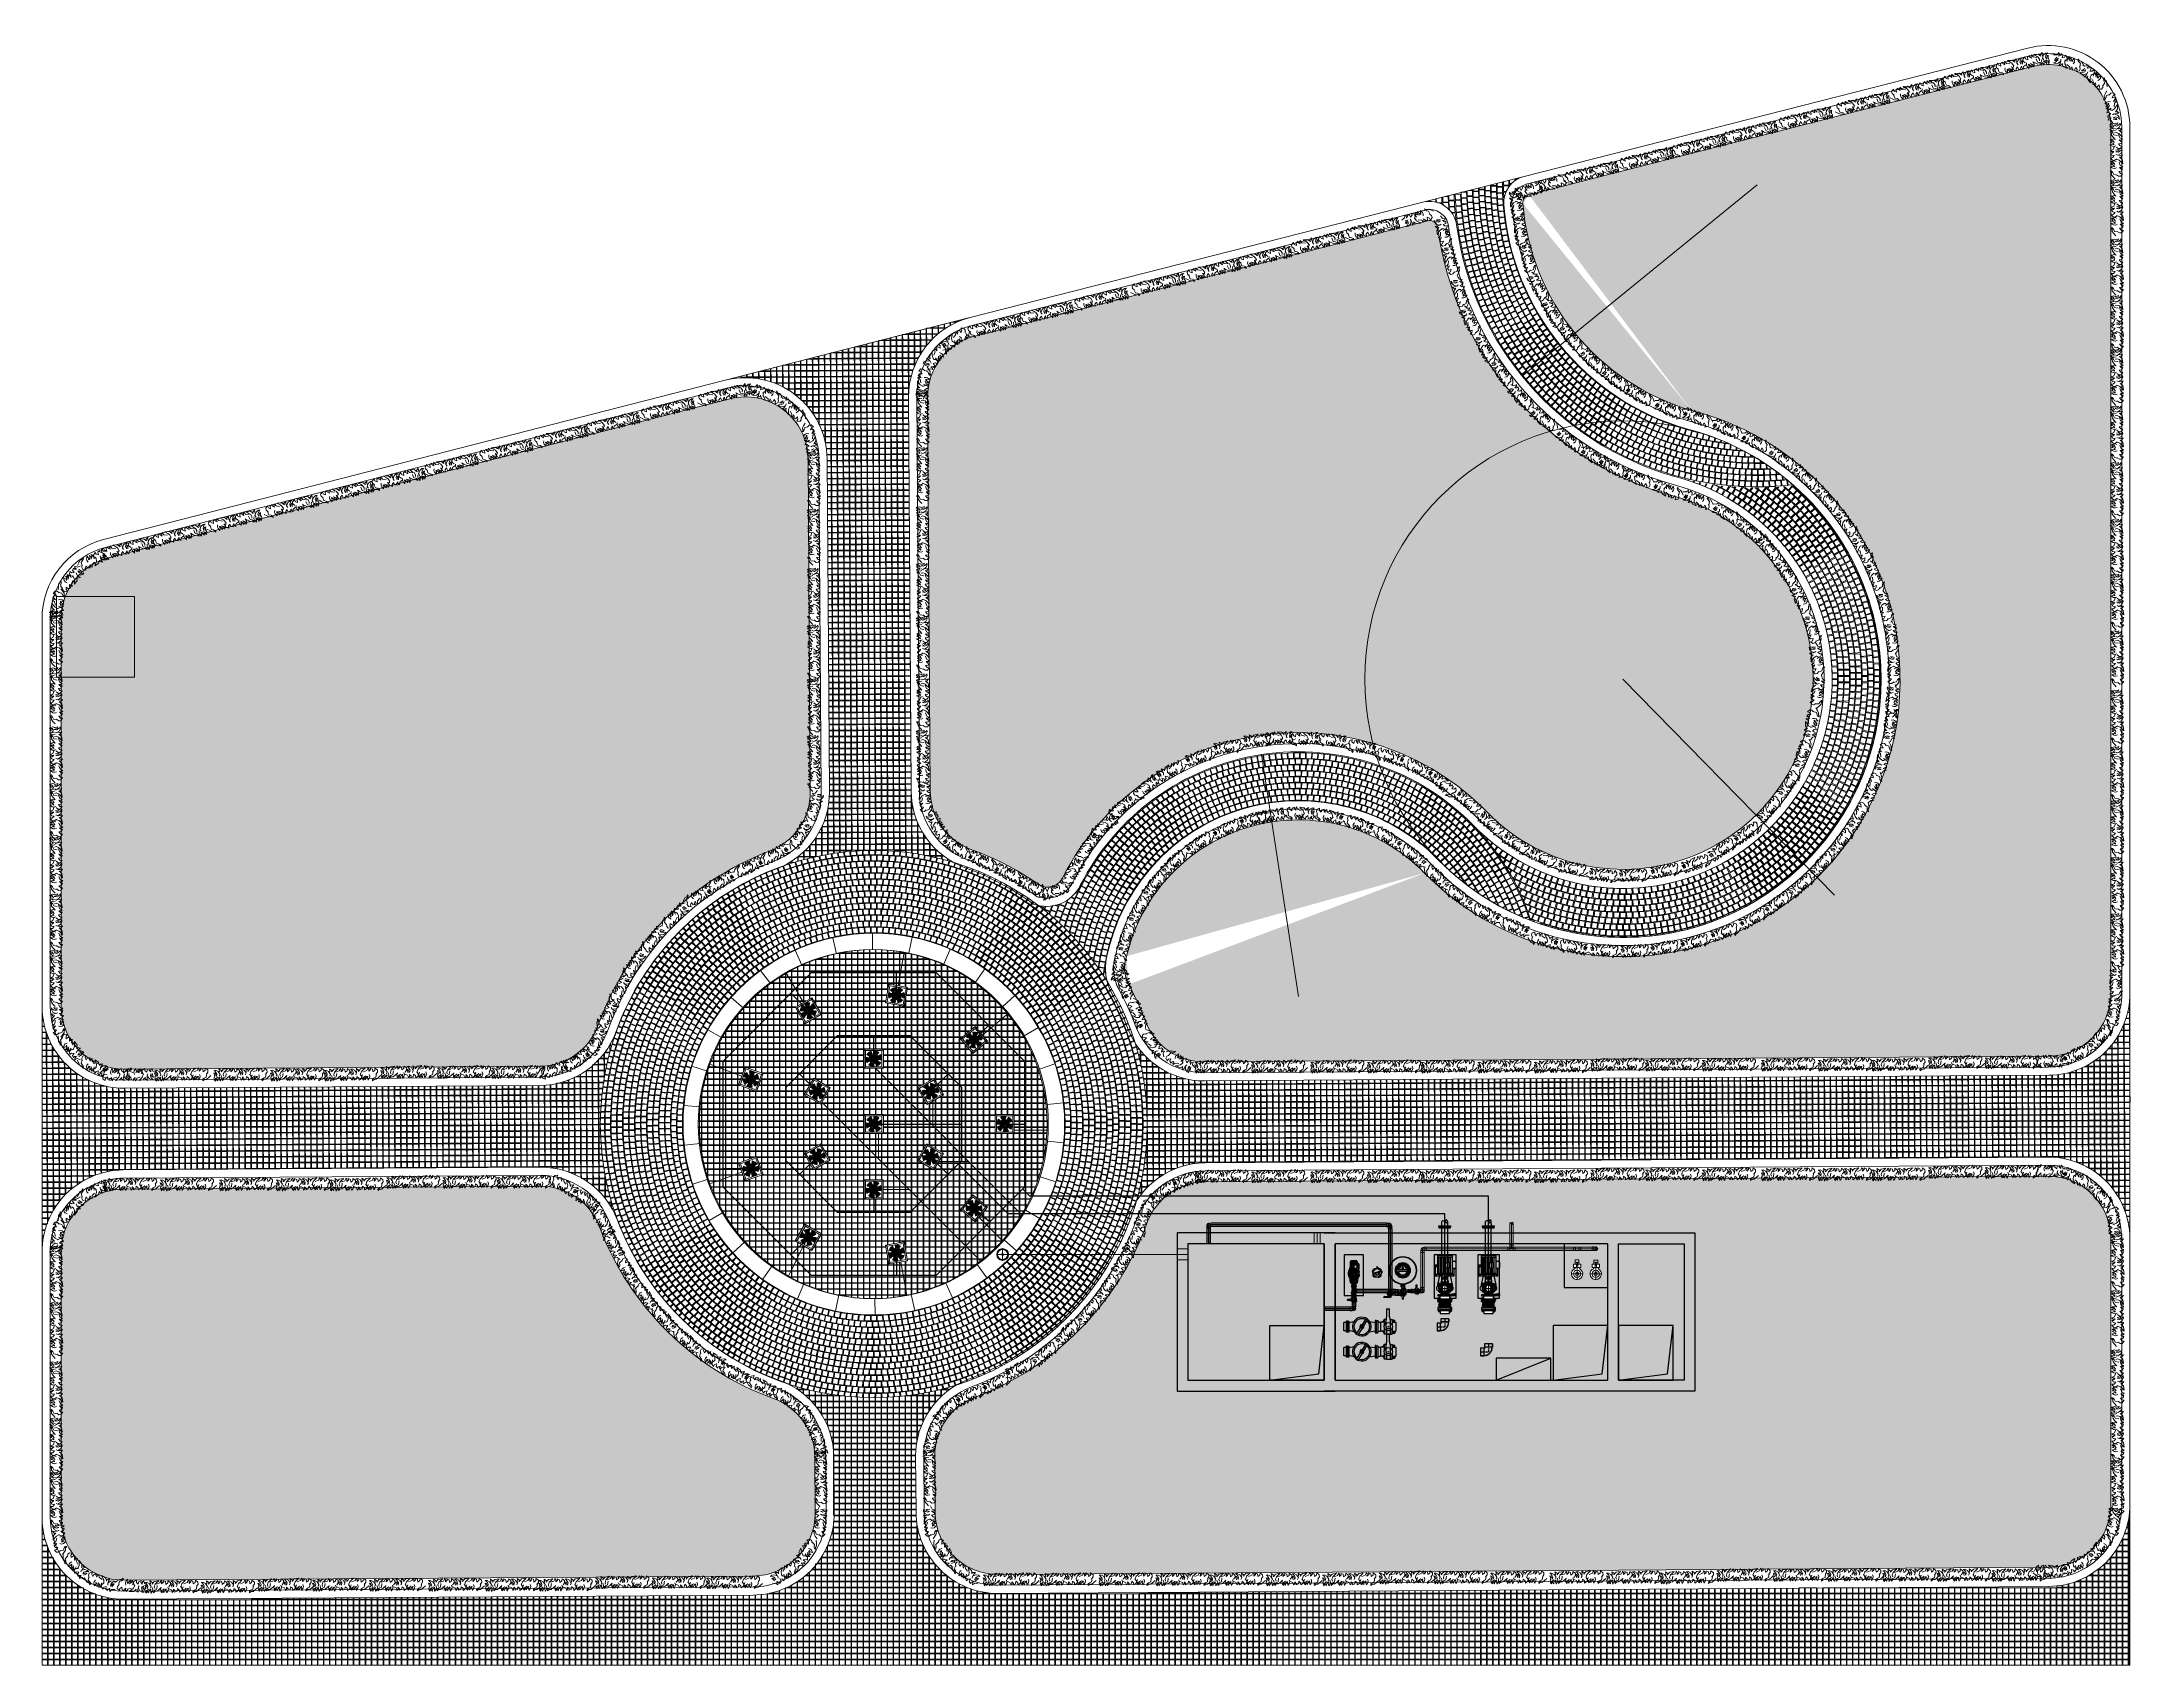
# Model space of a CAD drawing. Header units: millimetres. Extents: x -225363 to 347188, y -782467 to 813415.
# Drawn here: x 3683 to 41994, y 5775 to 35547 of the extents above; entities that cross this region are included whole.
import ezdxf

# ---------------------------------------------------------------- set-up
doc = ezdxf.new("R2010")
doc.units = ezdxf.units.MM
doc.set_wipeout_variables(frame=1)
doc.linetypes.add('CENTER', pattern=[2, 1.25, -0.25, 0.25, -0.25])
doc.linetypes.add('CENTER2', pattern=[1.125, 0.75, -0.125, 0.125, -0.125])
for name, color, linetype, lineweight in [('0.04 TB thu tràn', 6, 'Continuous', 0), ('0.04 Thu tràn', 6, 'Continuous', 0), ('duong bao khuat', 251, 'Continuous', 0), ('Duong tam', 32, 'CENTER2', 0), ('Layer1', 6, 'Continuous', 0), ('MANH', 251, 'Continuous', 20), ('Net manh', 54, 'Continuous', 0), ('Nuoc cap', 4, 'Continuous', 35), ('Phu kien uPVC', 3, 'Continuous', 0), ('Thiet bi', 2, 'Continuous', 18), ('Xref SCN', 8, 'Continuous', 0)]:
    doc.layers.add(name, color=color, linetype=linetype, lineweight=lineweight)
for name, color, linetype in [('0.05 Thu đáy', 5, 'Continuous'), ('0.06 Trả nước', 3, 'Continuous'), ('1. Cap tro choi cau truot', 4, 'Continuous'), ('Chi tiết đài phun nước$0$ong inox', 8, 'Continuous'), ('M-Fitting', 2, 'Continuous'), ('PA- VAN', 2, 'Continuous'), ('PHU KIEN', 3, 'Continuous')]:
    doc.layers.add(name, color=color, linetype=linetype)
doc.styles.get("Standard").update_dxf_attribs({"font": 'arial_1.ttf'})
pattern_1 = [(197, (-1424125.8, -442865.07), (-126.479246, -237.872866), [95.25, -285.75]), (287, (-1424185.26, -442833.45), (237.872866, -126.479246), [95.25, -285.75])]

# ---------------------------------------------------------------- blocks, each defined once
blk = doc.blocks.new('*U32')
at = {"layer": 'Xref SCN'}
blk.add_lwpolyline([(0, -150), (0, 150)], dxfattribs=at)
blk = doc.blocks.new('*U33')
at = {"layer": 'Xref SCN', "lineweight": -2}
for p, rotation in [((68159, 5429), 12.00000000000002), ((69553, 5429), 348.0000000000001), ((66887, 4863), 35.99999999999999), ((67493, 5213), 23.99999999999999), ((70219, 5213), 336), ((70825, 4863), 324.0000000000001), ((66366, 4394), 48.00000000000002), ((71346, 4394), 312), ((65955, 3828), 60.00000000000001), ((71757, 3828), 300.0000000000001), ((65670, 3188), 72), ((72042, 3188), 288.0000000000001), ((65524, 2503), 84.00000000000003), ((72188, 2503), 276.0000000000001), ((65524, 1802), 96), ((72188, 1802), 264), ((65670, 1117), 108), ((72042, 1117), 252.0000000000001), ((65955, 478), 120), ((71757, 478), 240), ((66366, -89), 132), ((71346, -89), 228), ((66887, -558), 144), ((70825, -558), 216), ((67493, -908), 156.0000000000001), ((68159, -1124), 168.0000000000001), ((68856, -1197), 180), ((69553, -1124), 192), ((70219, -908), 204)]:
    blk.add_blockref('*U32', p, dxfattribs=dict(at, rotation=rotation))
blk.add_blockref('*U32', (68856, 5503), dxfattribs=at)
blk = doc.blocks.new('A$C799b0ee6')
at = {"layer": 'Xref SCN', "ltscale": 3}
for points in [[(1930, 6137), (1930, 6120), (1891, 6120)], [(2040, 6182), (2040, 6120), (1940, 6120), (1940, 6141)], [(2142, 6220), (2150, 6220), (2150, 6120), (2050, 6120), (2050, 6186)], [(2260, 6259), (2260, 6230), (2171, 6230)], [(2370, 6290), (2370, 6230), (2270, 6230), (2270, 6262)], [(2480, 6318), (2480, 6230), (2380, 6230), (2380, 6293)], [(2534, 6330), (2590, 6330), (2590, 6230), (2490, 6230), (2490, 6320)], [(2590, 6341), (2590, 6340), (2583, 6340)], [(2700, 6361), (2700, 6340), (2600, 6340), (2600, 6343)], [(2810, 6376), (2810, 6340), (2710, 6340), (2710, 6362)], [(2920, 6388), (2920, 6340), (2820, 6340), (2820, 6377)], [(3030, 6395), (3030, 6340), (2930, 6340), (2930, 6389)], [(3140, 6399), (3140, 6340), (3040, 6340), (3040, 6396)], [(3250, 6400), (3250, 6340), (3150, 6340), (3150, 6400)], [(3360, 6396), (3360, 6340), (3260, 6340), (3260, 6399)], [(3470, 6389), (3470, 6340), (3370, 6340), (3370, 6395)], [(3580, 6377), (3580, 6340), (3480, 6340), (3480, 6388)], [(3690, 6362), (3690, 6340), (3590, 6340), (3590, 6376)], [(3800, 6343), (3800, 6340), (3700, 6340), (3700, 6361)], [(3817, 6340), (3810, 6340), (3810, 6341)], [(3910, 6320), (3910, 6230), (3810, 6230), (3810, 6330), (3866, 6330)], [(4020, 6293), (4020, 6230), (3920, 6230), (3920, 6318)], [(4130, 6262), (4130, 6230), (4030, 6230), (4030, 6290)], [(4229, 6230), (4140, 6230), (4140, 6259)], [(4350, 6186), (4350, 6120), (4250, 6120), (4250, 6220), (4258, 6220)], [(4460, 6141), (4460, 6120), (4360, 6120), (4360, 6182)], [(4509, 6120), (4470, 6120), (4470, 6137)], [(1270, 5752), (1270, 5680), (1178, 5680)], [(1307, 5780), (1380, 5780), (1380, 5680), (1280, 5680), (1280, 5760)], [(1380, 5832), (1380, 5790), (1321, 5790)], [(1467, 5890), (1490, 5890), (1490, 5790), (1390, 5790), (1390, 5839)], [(1490, 5905), (1490, 5900), (1482, 5900)], [(1600, 5971), (1600, 5900), (1500, 5900), (1500, 5911)], [(1651, 6000), (1710, 6000), (1710, 5900), (1610, 5900), (1610, 5977)], [(1710, 6032), (1710, 6010), (1669, 6010)], [(1820, 6087), (1820, 6010), (1720, 6010), (1720, 6037)], [(1869, 6110), (1930, 6110), (1930, 6010), (1830, 6010), (1830, 6092)], [(4570, 6092), (4570, 6010), (4470, 6010), (4470, 6110), (4531, 6110)], [(4680, 6037), (4680, 6010), (4580, 6010), (4580, 6087)], [(4731, 6010), (4690, 6010), (4690, 6032)], [(4790, 5977), (4790, 5900), (4690, 5900), (4690, 6000), (4749, 6000)], [(4900, 5911), (4900, 5900), (4800, 5900), (4800, 5971)], [(4918, 5900), (4910, 5900), (4910, 5905)], [(5010, 5839), (5010, 5790), (4910, 5790), (4910, 5890), (4933, 5890)], [(5079, 5790), (5020, 5790), (5020, 5832)], [(5120, 5760), (5120, 5680), (5020, 5680), (5020, 5780), (5093, 5780)], [(5222, 5680), (5130, 5680), (5130, 5752)], [(925, 5450), (940, 5450), (940, 5350), (840, 5350), (840, 5361)], [(1039, 5560), (1050, 5560), (1050, 5460), (950, 5460), (950, 5475)], [(1050, 5570), (1050, 5570), (1050, 5570)], [(1160, 5665), (1160, 5570), (1060, 5570), (1060, 5579)], [(5340, 5579), (5340, 5570), (5240, 5570), (5240, 5665)], [(5350, 5570), (5350, 5570), (5350, 5570)], [(5450, 5475), (5450, 5460), (5350, 5460), (5350, 5560), (5361, 5560)], [(5465, 5460), (5460, 5460), (5460, 5465)], [(5560, 5361), (5560, 5350), (5460, 5350), (5460, 5450), (5475, 5450)], [(561, 5010), (610, 5010), (610, 4910), (510, 4910), (510, 4933)], [(610, 5079), (610, 5020), (568, 5020)], [(640, 5120), (720, 5120), (720, 5020), (620, 5020), (620, 5093)], [(720, 5222), (720, 5130), (648, 5130)], [(821, 5340), (830, 5340), (830, 5240), (735, 5240)], [(830, 5350), (830, 5350), (830, 5350)], [(5570, 5350), (5570, 5350), (5570, 5350)], [(5665, 5240), (5570, 5240), (5570, 5340), (5579, 5340)], [(5752, 5130), (5680, 5130), (5680, 5222)], [(5780, 5093), (5780, 5020), (5680, 5020), (5680, 5120), (5760, 5120)], [(5832, 5020), (5790, 5020), (5790, 5079)], [(5890, 4933), (5890, 4910), (5790, 4910), (5790, 5010), (5839, 5010)], [(363, 4680), (390, 4680), (390, 4580), (313, 4580)], [(390, 4731), (390, 4690), (368, 4690)], [(423, 4790), (500, 4790), (500, 4690), (400, 4690), (400, 4749)], [(489, 4900), (500, 4900), (500, 4800), (429, 4800)], [(500, 4918), (500, 4910), (495, 4910)], [(5905, 4910), (5900, 4910), (5900, 4918)], [(5971, 4800), (5900, 4800), (5900, 4900), (5911, 4900)], [(6000, 4749), (6000, 4690), (5900, 4690), (5900, 4790), (5977, 4790)], [(6032, 4690), (6010, 4690), (6010, 4731)], [(6087, 4580), (6010, 4580), (6010, 4680), (6037, 4680)], [(170, 4229), (170, 4140), (141, 4140)], [(214, 4350), (280, 4350), (280, 4250), (180, 4250), (180, 4258)], [(259, 4460), (280, 4460), (280, 4360), (218, 4360)], [(280, 4509), (280, 4470), (263, 4470)], [(308, 4570), (390, 4570), (390, 4470), (290, 4470), (290, 4531)], [(6110, 4531), (6110, 4470), (6010, 4470), (6010, 4570), (6092, 4570)], [(6137, 4470), (6120, 4470), (6120, 4509)], [(6182, 4360), (6120, 4360), (6120, 4460), (6141, 4460)], [(6220, 4258), (6220, 4250), (6120, 4250), (6120, 4350), (6186, 4350)], [(6259, 4140), (6230, 4140), (6230, 4229)], [(80, 3910), (170, 3910), (170, 3810), (70, 3810), (70, 3866)], [(107, 4020), (170, 4020), (170, 3920), (82, 3920)], [(138, 4130), (170, 4130), (170, 4030), (110, 4030)], [(6290, 4030), (6230, 4030), (6230, 4130), (6262, 4130)], [(6318, 3920), (6230, 3920), (6230, 4020), (6293, 4020)], [(6330, 3866), (6330, 3810), (6230, 3810), (6230, 3910), (6320, 3910)], [(11, 3470), (60, 3470), (60, 3370), (5, 3370)], [(23, 3580), (60, 3580), (60, 3480), (12, 3480)], [(38, 3690), (60, 3690), (60, 3590), (24, 3590)], [(57, 3800), (60, 3800), (60, 3700), (39, 3700)], [(60, 3817), (60, 3810), (59, 3810)], [(6341, 3810), (6340, 3810), (6340, 3817)], [(6361, 3700), (6340, 3700), (6340, 3800), (6343, 3800)], [(6376, 3590), (6340, 3590), (6340, 3690), (6362, 3690)], [(6388, 3480), (6340, 3480), (6340, 3580), (6377, 3580)], [(6395, 3370), (6340, 3370), (6340, 3470), (6389, 3470)], [(0, 3250), (60, 3250), (60, 3150), (0, 3150)], [(4, 3360), (60, 3360), (60, 3260), (1, 3260)], [(1, 3140), (60, 3140), (60, 3040), (4, 3040)], [(6399, 3260), (6340, 3260), (6340, 3360), (6396, 3360)], [(6400, 3150), (6340, 3150), (6340, 3250), (6400, 3250)], [(6396, 3040), (6340, 3040), (6340, 3140), (6399, 3140)], [(5, 3030), (60, 3030), (60, 2930), (11, 2930)], [(12, 2920), (60, 2920), (60, 2820), (23, 2820)], [(24, 2810), (60, 2810), (60, 2710), (38, 2710)], [(39, 2700), (60, 2700), (60, 2600), (57, 2600)], [(6389, 2930), (6340, 2930), (6340, 3030), (6395, 3030)], [(6377, 2820), (6340, 2820), (6340, 2920), (6388, 2920)], [(6362, 2710), (6340, 2710), (6340, 2810), (6376, 2810)], [(6343, 2600), (6340, 2600), (6340, 2700), (6361, 2700)], [(59, 2590), (60, 2590), (60, 2583)], [(70, 2534), (70, 2590), (170, 2590), (170, 2490), (80, 2490)], [(82, 2480), (170, 2480), (170, 2380), (107, 2380)], [(110, 2370), (170, 2370), (170, 2270), (138, 2270)], [(6320, 2490), (6230, 2490), (6230, 2590), (6330, 2590), (6330, 2534)], [(6293, 2380), (6230, 2380), (6230, 2480), (6318, 2480)], [(6262, 2270), (6230, 2270), (6230, 2370), (6290, 2370)], [(6340, 2583), (6340, 2590), (6341, 2590)], [(141, 2260), (170, 2260), (170, 2171)], [(180, 2142), (180, 2150), (280, 2150), (280, 2050), (214, 2050)], [(218, 2040), (280, 2040), (280, 1940), (259, 1940)], [(263, 1930), (280, 1930), (280, 1891)], [(290, 1869), (290, 1930), (390, 1930), (390, 1830), (308, 1830)], [(6092, 1830), (6010, 1830), (6010, 1930), (6110, 1930), (6110, 1869)], [(6186, 2050), (6120, 2050), (6120, 2150), (6220, 2150), (6220, 2142)], [(6141, 1940), (6120, 1940), (6120, 2040), (6182, 2040)], [(6120, 1891), (6120, 1930), (6137, 1930)], [(6230, 2171), (6230, 2260), (6259, 2260)], [(313, 1820), (390, 1820), (390, 1720), (363, 1720)], [(368, 1710), (390, 1710), (390, 1669)], [(400, 1651), (400, 1710), (500, 1710), (500, 1610), (423, 1610)], [(429, 1600), (500, 1600), (500, 1500), (489, 1500)], [(5977, 1610), (5900, 1610), (5900, 1710), (6000, 1710), (6000, 1651)], [(5911, 1500), (5900, 1500), (5900, 1600), (5971, 1600)], [(6037, 1720), (6010, 1720), (6010, 1820), (6087, 1820)], [(6010, 1669), (6010, 1710), (6032, 1710)], [(495, 1490), (500, 1490), (500, 1482)], [(510, 1467), (510, 1490), (610, 1490), (610, 1390), (561, 1390)], [(568, 1380), (610, 1380), (610, 1321)], [(620, 1307), (620, 1380), (720, 1380), (720, 1280), (640, 1280)], [(648, 1270), (720, 1270), (720, 1178)], [(735, 1160), (830, 1160), (830, 1060), (821, 1060)], [(5579, 1060), (5570, 1060), (5570, 1160), (5665, 1160)], [(5760, 1280), (5680, 1280), (5680, 1380), (5780, 1380), (5780, 1307)], [(5680, 1178), (5680, 1270), (5752, 1270)], [(5839, 1390), (5790, 1390), (5790, 1490), (5890, 1490), (5890, 1467)], [(5790, 1321), (5790, 1380), (5832, 1380)], [(5900, 1482), (5900, 1490), (5905, 1490)], [(830, 1050), (830, 1050), (830, 1050)], [(840, 1039), (840, 1050), (940, 1050), (940, 950), (925, 950)], [(935, 940), (940, 940), (940, 935)], [(950, 925), (950, 940), (1050, 940), (1050, 840), (1039, 840)], [(1050, 830), (1050, 830), (1050, 830)], [(1060, 821), (1060, 830), (1160, 830), (1160, 735)], [(5240, 735), (5240, 830), (5340, 830), (5340, 821)], [(5361, 840), (5350, 840), (5350, 940), (5450, 940), (5450, 925)], [(5350, 830), (5350, 830), (5350, 830)], [(5475, 950), (5460, 950), (5460, 1050), (5560, 1050), (5560, 1039)], [(5460, 935), (5460, 940), (5465, 940)], [(5570, 1050), (5570, 1050), (5570, 1050)], [(1178, 720), (1270, 720), (1270, 648)], [(1280, 640), (1280, 720), (1380, 720), (1380, 620), (1307, 620)], [(1321, 610), (1380, 610), (1380, 568)], [(1390, 561), (1390, 610), (1490, 610), (1490, 510), (1467, 510)], [(1482, 500), (1490, 500), (1490, 495)], [(1500, 489), (1500, 500), (1600, 500), (1600, 429)], [(1610, 423), (1610, 500), (1710, 500), (1710, 400), (1651, 400)], [(1669, 390), (1710, 390), (1710, 368)], [(1720, 363), (1720, 390), (1820, 390), (1820, 313)], [(1830, 308), (1830, 390), (1930, 390), (1930, 290), (1869, 290)], [(4531, 290), (4470, 290), (4470, 390), (4570, 390), (4570, 308)], [(4580, 313), (4580, 390), (4680, 390), (4680, 363)], [(4749, 400), (4690, 400), (4690, 500), (4790, 500), (4790, 423)], [(4690, 368), (4690, 390), (4731, 390)], [(4800, 429), (4800, 500), (4900, 500), (4900, 489)], [(4933, 510), (4910, 510), (4910, 610), (5010, 610), (5010, 561)], [(4910, 495), (4910, 500), (4918, 500)], [(5093, 620), (5020, 620), (5020, 720), (5120, 720), (5120, 640)], [(5020, 568), (5020, 610), (5079, 610)], [(5130, 648), (5130, 720), (5222, 720)], [(1891, 280), (1930, 280), (1930, 263)], [(1940, 259), (1940, 280), (2040, 280), (2040, 218)], [(2050, 214), (2050, 280), (2150, 280), (2150, 180), (2142, 180)], [(2171, 170), (2260, 170), (2260, 141)], [(2270, 138), (2270, 170), (2370, 170), (2370, 110)], [(2380, 107), (2380, 170), (2480, 170), (2480, 82)], [(2490, 80), (2490, 170), (2590, 170), (2590, 70), (2534, 70)], [(2583, 60), (2590, 60), (2590, 59)], [(2600, 57), (2600, 60), (2700, 60), (2700, 39)], [(2710, 38), (2710, 60), (2810, 60), (2810, 24)], [(2820, 23), (2820, 60), (2920, 60), (2920, 12)], [(2930, 11), (2930, 60), (3030, 60), (3030, 5)], [(3040, 4), (3040, 60), (3140, 60), (3140, 1)], [(3150, 0), (3150, 60), (3250, 60), (3250, 0)], [(3260, 1), (3260, 60), (3360, 60), (3360, 4)], [(3370, 5), (3370, 60), (3470, 60), (3470, 11)], [(3480, 12), (3480, 60), (3580, 60), (3580, 23)], [(3590, 24), (3590, 60), (3690, 60), (3690, 38)], [(3700, 39), (3700, 60), (3800, 60), (3800, 57)], [(3866, 70), (3810, 70), (3810, 170), (3910, 170), (3910, 80)], [(3810, 59), (3810, 60), (3817, 60)], [(3920, 82), (3920, 170), (4020, 170), (4020, 107)], [(4030, 110), (4030, 170), (4130, 170), (4130, 138)], [(4140, 141), (4140, 170), (4229, 170)], [(4258, 180), (4250, 180), (4250, 280), (4350, 280), (4350, 214)], [(4360, 218), (4360, 280), (4460, 280), (4460, 259)], [(4470, 263), (4470, 280), (4509, 280)]]:
    blk.add_lwpolyline(points, dxfattribs=at)
for points in [[(2160, 6220), (2260, 6220), (2260, 6120), (2160, 6120)], [(2270, 6220), (2370, 6220), (2370, 6120), (2270, 6120)], [(2380, 6220), (2480, 6220), (2480, 6120), (2380, 6120)], [(2490, 6220), (2590, 6220), (2590, 6120), (2490, 6120)], [(2600, 6330), (2700, 6330), (2700, 6230), (2600, 6230)], [(2600, 6220), (2700, 6220), (2700, 6120), (2600, 6120)], [(2710, 6330), (2810, 6330), (2810, 6230), (2710, 6230)], [(2710, 6220), (2810, 6220), (2810, 6120), (2710, 6120)], [(2820, 6330), (2920, 6330), (2920, 6230), (2820, 6230)], [(2820, 6220), (2920, 6220), (2920, 6120), (2820, 6120)], [(2930, 6330), (3030, 6330), (3030, 6230), (2930, 6230)], [(2930, 6220), (3030, 6220), (3030, 6120), (2930, 6120)], [(3040, 6330), (3140, 6330), (3140, 6230), (3040, 6230)], [(3040, 6220), (3140, 6220), (3140, 6120), (3040, 6120)], [(3150, 6330), (3250, 6330), (3250, 6230), (3150, 6230)], [(3150, 6220), (3250, 6220), (3250, 6120), (3150, 6120)], [(3260, 6330), (3360, 6330), (3360, 6230), (3260, 6230)], [(3260, 6220), (3360, 6220), (3360, 6120), (3260, 6120)], [(3370, 6330), (3470, 6330), (3470, 6230), (3370, 6230)], [(3370, 6220), (3470, 6220), (3470, 6120), (3370, 6120)], [(3480, 6330), (3580, 6330), (3580, 6230), (3480, 6230)], [(3480, 6220), (3580, 6220), (3580, 6120), (3480, 6120)], [(3590, 6330), (3690, 6330), (3690, 6230), (3590, 6230)], [(3590, 6220), (3690, 6220), (3690, 6120), (3590, 6120)], [(3700, 6330), (3800, 6330), (3800, 6230), (3700, 6230)], [(3700, 6220), (3800, 6220), (3800, 6120), (3700, 6120)], [(3810, 6220), (3910, 6220), (3910, 6120), (3810, 6120)], [(3920, 6220), (4020, 6220), (4020, 6120), (3920, 6120)], [(4030, 6220), (4130, 6220), (4130, 6120), (4030, 6120)], [(4140, 6220), (4240, 6220), (4240, 6120), (4140, 6120)], [(1390, 5780), (1490, 5780), (1490, 5680), (1390, 5680)], [(1500, 5890), (1600, 5890), (1600, 5790), (1500, 5790)], [(1500, 5780), (1600, 5780), (1600, 5680), (1500, 5680)], [(1610, 5890), (1710, 5890), (1710, 5790), (1610, 5790)], [(1610, 5780), (1710, 5780), (1710, 5680), (1610, 5680)], [(1720, 6000), (1820, 6000), (1820, 5900), (1720, 5900)], [(1720, 5890), (1820, 5890), (1820, 5790), (1720, 5790)], [(1720, 5780), (1820, 5780), (1820, 5680), (1720, 5680)], [(1830, 6000), (1930, 6000), (1930, 5900), (1830, 5900)], [(1830, 5890), (1930, 5890), (1930, 5790), (1830, 5790)], [(1830, 5780), (1930, 5780), (1930, 5680), (1830, 5680)], [(1940, 6110), (2040, 6110), (2040, 6010), (1940, 6010)], [(1940, 6000), (2040, 6000), (2040, 5900), (1940, 5900)], [(1940, 5890), (2040, 5890), (2040, 5790), (1940, 5790)], [(1940, 5780), (2040, 5780), (2040, 5680), (1940, 5680)], [(2050, 6110), (2150, 6110), (2150, 6010), (2050, 6010)], [(2050, 6000), (2150, 6000), (2150, 5900), (2050, 5900)], [(2050, 5890), (2150, 5890), (2150, 5790), (2050, 5790)], [(2050, 5780), (2150, 5780), (2150, 5680), (2050, 5680)], [(2160, 6110), (2260, 6110), (2260, 6010), (2160, 6010)], [(2160, 6000), (2260, 6000), (2260, 5900), (2160, 5900)], [(2160, 5890), (2260, 5890), (2260, 5790), (2160, 5790)], [(2160, 5780), (2260, 5780), (2260, 5680), (2160, 5680)], [(2270, 6110), (2370, 6110), (2370, 6010), (2270, 6010)], [(2270, 6000), (2370, 6000), (2370, 5900), (2270, 5900)], [(2270, 5890), (2370, 5890), (2370, 5790), (2270, 5790)], [(2270, 5780), (2370, 5780), (2370, 5680), (2270, 5680)], [(2380, 6110), (2480, 6110), (2480, 6010), (2380, 6010)], [(2380, 6000), (2480, 6000), (2480, 5900), (2380, 5900)], [(2380, 5890), (2480, 5890), (2480, 5790), (2380, 5790)], [(2380, 5780), (2480, 5780), (2480, 5680), (2380, 5680)], [(2490, 6110), (2590, 6110), (2590, 6010), (2490, 6010)], [(2490, 6000), (2590, 6000), (2590, 5900), (2490, 5900)], [(2490, 5890), (2590, 5890), (2590, 5790), (2490, 5790)], [(2490, 5780), (2590, 5780), (2590, 5680), (2490, 5680)], [(2600, 6110), (2700, 6110), (2700, 6010), (2600, 6010)], [(2600, 6000), (2700, 6000), (2700, 5900), (2600, 5900)], [(2600, 5890), (2700, 5890), (2700, 5790), (2600, 5790)], [(2600, 5780), (2700, 5780), (2700, 5680), (2600, 5680)], [(2710, 6110), (2810, 6110), (2810, 6010), (2710, 6010)], [(2710, 6000), (2810, 6000), (2810, 5900), (2710, 5900)], [(2710, 5890), (2810, 5890), (2810, 5790), (2710, 5790)], [(2710, 5780), (2810, 5780), (2810, 5680), (2710, 5680)], [(2820, 6110), (2920, 6110), (2920, 6010), (2820, 6010)], [(2820, 6000), (2920, 6000), (2920, 5900), (2820, 5900)], [(2820, 5890), (2920, 5890), (2920, 5790), (2820, 5790)], [(2820, 5780), (2920, 5780), (2920, 5680), (2820, 5680)], [(2930, 6110), (3030, 6110), (3030, 6010), (2930, 6010)], [(2930, 6000), (3030, 6000), (3030, 5900), (2930, 5900)], [(2930, 5890), (3030, 5890), (3030, 5790), (2930, 5790)], [(2930, 5780), (3030, 5780), (3030, 5680), (2930, 5680)], [(3040, 6110), (3140, 6110), (3140, 6010), (3040, 6010)], [(3040, 6000), (3140, 6000), (3140, 5900), (3040, 5900)], [(3040, 5890), (3140, 5890), (3140, 5790), (3040, 5790)], [(3040, 5780), (3140, 5780), (3140, 5680), (3040, 5680)], [(3150, 6110), (3250, 6110), (3250, 6010), (3150, 6010)], [(3150, 6000), (3250, 6000), (3250, 5900), (3150, 5900)], [(3150, 5890), (3250, 5890), (3250, 5790), (3150, 5790)], [(3150, 5780), (3250, 5780), (3250, 5680), (3150, 5680)], [(3260, 6110), (3360, 6110), (3360, 6010), (3260, 6010)], [(3260, 6000), (3360, 6000), (3360, 5900), (3260, 5900)], [(3260, 5890), (3360, 5890), (3360, 5790), (3260, 5790)], [(3260, 5780), (3360, 5780), (3360, 5680), (3260, 5680)], [(3370, 6110), (3470, 6110), (3470, 6010), (3370, 6010)], [(3370, 6000), (3470, 6000), (3470, 5900), (3370, 5900)], [(3370, 5890), (3470, 5890), (3470, 5790), (3370, 5790)], [(3370, 5780), (3470, 5780), (3470, 5680), (3370, 5680)], [(3480, 6110), (3580, 6110), (3580, 6010), (3480, 6010)], [(3480, 6000), (3580, 6000), (3580, 5900), (3480, 5900)], [(3480, 5890), (3580, 5890), (3580, 5790), (3480, 5790)], [(3480, 5780), (3580, 5780), (3580, 5680), (3480, 5680)], [(3590, 6110), (3690, 6110), (3690, 6010), (3590, 6010)], [(3590, 6000), (3690, 6000), (3690, 5900), (3590, 5900)], [(3590, 5890), (3690, 5890), (3690, 5790), (3590, 5790)], [(3590, 5780), (3690, 5780), (3690, 5680), (3590, 5680)], [(3700, 6110), (3800, 6110), (3800, 6010), (3700, 6010)], [(3700, 6000), (3800, 6000), (3800, 5900), (3700, 5900)], [(3700, 5890), (3800, 5890), (3800, 5790), (3700, 5790)], [(3700, 5780), (3800, 5780), (3800, 5680), (3700, 5680)], [(3810, 6110), (3910, 6110), (3910, 6010), (3810, 6010)], [(3810, 6000), (3910, 6000), (3910, 5900), (3810, 5900)], [(3810, 5890), (3910, 5890), (3910, 5790), (3810, 5790)], [(3810, 5780), (3910, 5780), (3910, 5680), (3810, 5680)], [(3920, 6110), (4020, 6110), (4020, 6010), (3920, 6010)], [(3920, 6000), (4020, 6000), (4020, 5900), (3920, 5900)], [(3920, 5890), (4020, 5890), (4020, 5790), (3920, 5790)], [(3920, 5780), (4020, 5780), (4020, 5680), (3920, 5680)], [(4030, 6110), (4130, 6110), (4130, 6010), (4030, 6010)], [(4030, 6000), (4130, 6000), (4130, 5900), (4030, 5900)], [(4030, 5890), (4130, 5890), (4130, 5790), (4030, 5790)], [(4030, 5780), (4130, 5780), (4130, 5680), (4030, 5680)], [(4140, 6110), (4240, 6110), (4240, 6010), (4140, 6010)], [(4140, 6000), (4240, 6000), (4240, 5900), (4140, 5900)], [(4140, 5890), (4240, 5890), (4240, 5790), (4140, 5790)], [(4140, 5780), (4240, 5780), (4240, 5680), (4140, 5680)], [(4250, 6110), (4350, 6110), (4350, 6010), (4250, 6010)], [(4250, 6000), (4350, 6000), (4350, 5900), (4250, 5900)], [(4250, 5890), (4350, 5890), (4350, 5790), (4250, 5790)], [(4250, 5780), (4350, 5780), (4350, 5680), (4250, 5680)], [(4360, 6110), (4460, 6110), (4460, 6010), (4360, 6010)], [(4360, 6000), (4460, 6000), (4460, 5900), (4360, 5900)], [(4360, 5890), (4460, 5890), (4460, 5790), (4360, 5790)], [(4360, 5780), (4460, 5780), (4460, 5680), (4360, 5680)], [(4470, 6000), (4570, 6000), (4570, 5900), (4470, 5900)], [(4470, 5890), (4570, 5890), (4570, 5790), (4470, 5790)], [(4470, 5780), (4570, 5780), (4570, 5680), (4470, 5680)], [(4580, 6000), (4680, 6000), (4680, 5900), (4580, 5900)], [(4580, 5890), (4680, 5890), (4680, 5790), (4580, 5790)], [(4580, 5780), (4680, 5780), (4680, 5680), (4580, 5680)], [(4690, 5890), (4790, 5890), (4790, 5790), (4690, 5790)], [(4690, 5780), (4790, 5780), (4790, 5680), (4690, 5680)], [(4800, 5890), (4900, 5890), (4900, 5790), (4800, 5790)], [(4800, 5780), (4900, 5780), (4900, 5680), (4800, 5680)], [(4910, 5780), (5010, 5780), (5010, 5680), (4910, 5680)], [(950, 5450), (1050, 5450), (1050, 5350), (950, 5350)], [(1060, 5560), (1160, 5560), (1160, 5460), (1060, 5460)], [(1060, 5450), (1160, 5450), (1160, 5350), (1060, 5350)], [(1170, 5670), (1270, 5670), (1270, 5570), (1170, 5570)], [(1170, 5560), (1270, 5560), (1270, 5460), (1170, 5460)], [(1170, 5450), (1270, 5450), (1270, 5350), (1170, 5350)], [(1280, 5670), (1380, 5670), (1380, 5570), (1280, 5570)], [(1280, 5560), (1380, 5560), (1380, 5460), (1280, 5460)], [(1280, 5450), (1380, 5450), (1380, 5350), (1280, 5350)], [(1390, 5670), (1490, 5670), (1490, 5570), (1390, 5570)], [(1390, 5560), (1490, 5560), (1490, 5460), (1390, 5460)], [(1390, 5450), (1490, 5450), (1490, 5350), (1390, 5350)], [(1500, 5670), (1600, 5670), (1600, 5570), (1500, 5570)], [(1500, 5560), (1600, 5560), (1600, 5460), (1500, 5460)], [(1500, 5450), (1600, 5450), (1600, 5350), (1500, 5350)], [(1610, 5670), (1710, 5670), (1710, 5570), (1610, 5570)], [(1610, 5560), (1710, 5560), (1710, 5460), (1610, 5460)], [(1610, 5450), (1710, 5450), (1710, 5350), (1610, 5350)], [(1720, 5670), (1820, 5670), (1820, 5570), (1720, 5570)], [(1720, 5560), (1820, 5560), (1820, 5460), (1720, 5460)], [(1720, 5450), (1820, 5450), (1820, 5350), (1720, 5350)], [(1830, 5670), (1930, 5670), (1930, 5570), (1830, 5570)], [(1830, 5560), (1930, 5560), (1930, 5460), (1830, 5460)], [(1830, 5450), (1930, 5450), (1930, 5350), (1830, 5350)], [(1940, 5670), (2040, 5670), (2040, 5570), (1940, 5570)], [(1940, 5560), (2040, 5560), (2040, 5460), (1940, 5460)], [(1940, 5450), (2040, 5450), (2040, 5350), (1940, 5350)], [(2050, 5670), (2150, 5670), (2150, 5570), (2050, 5570)], [(2050, 5560), (2150, 5560), (2150, 5460), (2050, 5460)], [(2050, 5450), (2150, 5450), (2150, 5350), (2050, 5350)], [(2160, 5670), (2260, 5670), (2260, 5570), (2160, 5570)], [(2160, 5560), (2260, 5560), (2260, 5460), (2160, 5460)], [(2160, 5450), (2260, 5450), (2260, 5350), (2160, 5350)], [(2270, 5670), (2370, 5670), (2370, 5570), (2270, 5570)], [(2270, 5560), (2370, 5560), (2370, 5460), (2270, 5460)], [(2270, 5450), (2370, 5450), (2370, 5350), (2270, 5350)], [(2380, 5670), (2480, 5670), (2480, 5570), (2380, 5570)], [(2380, 5560), (2480, 5560), (2480, 5460), (2380, 5460)], [(2380, 5450), (2480, 5450), (2480, 5350), (2380, 5350)], [(2490, 5670), (2590, 5670), (2590, 5570), (2490, 5570)], [(2490, 5560), (2590, 5560), (2590, 5460), (2490, 5460)], [(2490, 5450), (2590, 5450), (2590, 5350), (2490, 5350)], [(2600, 5670), (2700, 5670), (2700, 5570), (2600, 5570)], [(2600, 5560), (2700, 5560), (2700, 5460), (2600, 5460)], [(2600, 5450), (2700, 5450), (2700, 5350), (2600, 5350)], [(2710, 5670), (2810, 5670), (2810, 5570), (2710, 5570)], [(2710, 5560), (2810, 5560), (2810, 5460), (2710, 5460)], [(2710, 5450), (2810, 5450), (2810, 5350), (2710, 5350)], [(2820, 5670), (2920, 5670), (2920, 5570), (2820, 5570)], [(2820, 5560), (2920, 5560), (2920, 5460), (2820, 5460)], [(2820, 5450), (2920, 5450), (2920, 5350), (2820, 5350)], [(2930, 5670), (3030, 5670), (3030, 5570), (2930, 5570)], [(2930, 5560), (3030, 5560), (3030, 5460), (2930, 5460)], [(2930, 5450), (3030, 5450), (3030, 5350), (2930, 5350)], [(3040, 5670), (3140, 5670), (3140, 5570), (3040, 5570)], [(3040, 5560), (3140, 5560), (3140, 5460), (3040, 5460)], [(3040, 5450), (3140, 5450), (3140, 5350), (3040, 5350)], [(3150, 5670), (3250, 5670), (3250, 5570), (3150, 5570)], [(3150, 5560), (3250, 5560), (3250, 5460), (3150, 5460)], [(3150, 5450), (3250, 5450), (3250, 5350), (3150, 5350)], [(3260, 5670), (3360, 5670), (3360, 5570), (3260, 5570)], [(3260, 5560), (3360, 5560), (3360, 5460), (3260, 5460)], [(3260, 5450), (3360, 5450), (3360, 5350), (3260, 5350)], [(3370, 5670), (3470, 5670), (3470, 5570), (3370, 5570)], [(3370, 5560), (3470, 5560), (3470, 5460), (3370, 5460)], [(3370, 5450), (3470, 5450), (3470, 5350), (3370, 5350)], [(3480, 5670), (3580, 5670), (3580, 5570), (3480, 5570)], [(3480, 5560), (3580, 5560), (3580, 5460), (3480, 5460)], [(3480, 5450), (3580, 5450), (3580, 5350), (3480, 5350)], [(3590, 5670), (3690, 5670), (3690, 5570), (3590, 5570)], [(3590, 5560), (3690, 5560), (3690, 5460), (3590, 5460)], [(3590, 5450), (3690, 5450), (3690, 5350), (3590, 5350)], [(3700, 5670), (3800, 5670), (3800, 5570), (3700, 5570)], [(3700, 5560), (3800, 5560), (3800, 5460), (3700, 5460)], [(3700, 5450), (3800, 5450), (3800, 5350), (3700, 5350)], [(3810, 5670), (3910, 5670), (3910, 5570), (3810, 5570)], [(3810, 5560), (3910, 5560), (3910, 5460), (3810, 5460)], [(3810, 5450), (3910, 5450), (3910, 5350), (3810, 5350)], [(3920, 5670), (4020, 5670), (4020, 5570), (3920, 5570)], [(3920, 5560), (4020, 5560), (4020, 5460), (3920, 5460)], [(3920, 5450), (4020, 5450), (4020, 5350), (3920, 5350)], [(4030, 5670), (4130, 5670), (4130, 5570), (4030, 5570)], [(4030, 5560), (4130, 5560), (4130, 5460), (4030, 5460)], [(4030, 5450), (4130, 5450), (4130, 5350), (4030, 5350)], [(4140, 5670), (4240, 5670), (4240, 5570), (4140, 5570)], [(4140, 5560), (4240, 5560), (4240, 5460), (4140, 5460)], [(4140, 5450), (4240, 5450), (4240, 5350), (4140, 5350)], [(4250, 5670), (4350, 5670), (4350, 5570), (4250, 5570)], [(4250, 5560), (4350, 5560), (4350, 5460), (4250, 5460)], [(4250, 5450), (4350, 5450), (4350, 5350), (4250, 5350)], [(4360, 5670), (4460, 5670), (4460, 5570), (4360, 5570)], [(4360, 5560), (4460, 5560), (4460, 5460), (4360, 5460)], [(4360, 5450), (4460, 5450), (4460, 5350), (4360, 5350)], [(4470, 5670), (4570, 5670), (4570, 5570), (4470, 5570)], [(4470, 5560), (4570, 5560), (4570, 5460), (4470, 5460)], [(4470, 5450), (4570, 5450), (4570, 5350), (4470, 5350)], [(4580, 5670), (4680, 5670), (4680, 5570), (4580, 5570)], [(4580, 5560), (4680, 5560), (4680, 5460), (4580, 5460)], [(4580, 5450), (4680, 5450), (4680, 5350), (4580, 5350)], [(4690, 5670), (4790, 5670), (4790, 5570), (4690, 5570)], [(4690, 5560), (4790, 5560), (4790, 5460), (4690, 5460)], [(4690, 5450), (4790, 5450), (4790, 5350), (4690, 5350)], [(4800, 5670), (4900, 5670), (4900, 5570), (4800, 5570)], [(4800, 5560), (4900, 5560), (4900, 5460), (4800, 5460)], [(4800, 5450), (4900, 5450), (4900, 5350), (4800, 5350)], [(4910, 5670), (5010, 5670), (5010, 5570), (4910, 5570)], [(4910, 5560), (5010, 5560), (5010, 5460), (4910, 5460)], [(4910, 5450), (5010, 5450), (5010, 5350), (4910, 5350)], [(5020, 5670), (5120, 5670), (5120, 5570), (5020, 5570)], [(5020, 5560), (5120, 5560), (5120, 5460), (5020, 5460)], [(5020, 5450), (5120, 5450), (5120, 5350), (5020, 5350)], [(5130, 5670), (5230, 5670), (5230, 5570), (5130, 5570)], [(5130, 5560), (5230, 5560), (5230, 5460), (5130, 5460)], [(5130, 5450), (5230, 5450), (5230, 5350), (5130, 5350)], [(5240, 5560), (5340, 5560), (5340, 5460), (5240, 5460)], [(5240, 5450), (5340, 5450), (5340, 5350), (5240, 5350)], [(5350, 5450), (5450, 5450), (5450, 5350), (5350, 5350)], [(620, 5010), (720, 5010), (720, 4910), (620, 4910)], [(730, 5230), (830, 5230), (830, 5130), (730, 5130)], [(730, 5120), (830, 5120), (830, 5020), (730, 5020)], [(730, 5010), (830, 5010), (830, 4910), (730, 4910)], [(840, 5340), (940, 5340), (940, 5240), (840, 5240)], [(840, 5230), (940, 5230), (940, 5130), (840, 5130)], [(840, 5120), (940, 5120), (940, 5020), (840, 5020)], [(840, 5010), (940, 5010), (940, 4910), (840, 4910)], [(950, 5340), (1050, 5340), (1050, 5240), (950, 5240)], [(950, 5230), (1050, 5230), (1050, 5130), (950, 5130)], [(950, 5120), (1050, 5120), (1050, 5020), (950, 5020)], [(950, 5010), (1050, 5010), (1050, 4910), (950, 4910)], [(1060, 5340), (1160, 5340), (1160, 5240), (1060, 5240)], [(1060, 5230), (1160, 5230), (1160, 5130), (1060, 5130)], [(1060, 5120), (1160, 5120), (1160, 5020), (1060, 5020)], [(1060, 5010), (1160, 5010), (1160, 4910), (1060, 4910)], [(1170, 5340), (1270, 5340), (1270, 5240), (1170, 5240)], [(1170, 5230), (1270, 5230), (1270, 5130), (1170, 5130)], [(1170, 5120), (1270, 5120), (1270, 5020), (1170, 5020)], [(1170, 5010), (1270, 5010), (1270, 4910), (1170, 4910)], [(1280, 5340), (1380, 5340), (1380, 5240), (1280, 5240)], [(1280, 5230), (1380, 5230), (1380, 5130), (1280, 5130)], [(1280, 5120), (1380, 5120), (1380, 5020), (1280, 5020)], [(1280, 5010), (1380, 5010), (1380, 4910), (1280, 4910)], [(1390, 5340), (1490, 5340), (1490, 5240), (1390, 5240)], [(1390, 5230), (1490, 5230), (1490, 5130), (1390, 5130)], [(1390, 5120), (1490, 5120), (1490, 5020), (1390, 5020)], [(1390, 5010), (1490, 5010), (1490, 4910), (1390, 4910)], [(1500, 5340), (1600, 5340), (1600, 5240), (1500, 5240)], [(1500, 5230), (1600, 5230), (1600, 5130), (1500, 5130)], [(1500, 5120), (1600, 5120), (1600, 5020), (1500, 5020)], [(1500, 5010), (1600, 5010), (1600, 4910), (1500, 4910)], [(1610, 5340), (1710, 5340), (1710, 5240), (1610, 5240)], [(1610, 5230), (1710, 5230), (1710, 5130), (1610, 5130)], [(1610, 5120), (1710, 5120), (1710, 5020), (1610, 5020)], [(1610, 5010), (1710, 5010), (1710, 4910), (1610, 4910)], [(1720, 5340), (1820, 5340), (1820, 5240), (1720, 5240)], [(1720, 5230), (1820, 5230), (1820, 5130), (1720, 5130)], [(1720, 5120), (1820, 5120), (1820, 5020), (1720, 5020)], [(1720, 5010), (1820, 5010), (1820, 4910), (1720, 4910)], [(1830, 5340), (1930, 5340), (1930, 5240), (1830, 5240)], [(1830, 5230), (1930, 5230), (1930, 5130), (1830, 5130)], [(1830, 5120), (1930, 5120), (1930, 5020), (1830, 5020)], [(1830, 5010), (1930, 5010), (1930, 4910), (1830, 4910)], [(1940, 5340), (2040, 5340), (2040, 5240), (1940, 5240)], [(1940, 5230), (2040, 5230), (2040, 5130), (1940, 5130)], [(1940, 5120), (2040, 5120), (2040, 5020), (1940, 5020)], [(1940, 5010), (2040, 5010), (2040, 4910), (1940, 4910)], [(2050, 5340), (2150, 5340), (2150, 5240), (2050, 5240)], [(2050, 5230), (2150, 5230), (2150, 5130), (2050, 5130)], [(2050, 5120), (2150, 5120), (2150, 5020), (2050, 5020)], [(2050, 5010), (2150, 5010), (2150, 4910), (2050, 4910)], [(2160, 5340), (2260, 5340), (2260, 5240), (2160, 5240)], [(2160, 5230), (2260, 5230), (2260, 5130), (2160, 5130)], [(2160, 5120), (2260, 5120), (2260, 5020), (2160, 5020)], [(2160, 5010), (2260, 5010), (2260, 4910), (2160, 4910)], [(2270, 5340), (2370, 5340), (2370, 5240), (2270, 5240)], [(2270, 5230), (2370, 5230), (2370, 5130), (2270, 5130)], [(2270, 5120), (2370, 5120), (2370, 5020), (2270, 5020)], [(2270, 5010), (2370, 5010), (2370, 4910), (2270, 4910)], [(2380, 5340), (2480, 5340), (2480, 5240), (2380, 5240)], [(2380, 5230), (2480, 5230), (2480, 5130), (2380, 5130)], [(2380, 5120), (2480, 5120), (2480, 5020), (2380, 5020)], [(2380, 5010), (2480, 5010), (2480, 4910), (2380, 4910)], [(2490, 5340), (2590, 5340), (2590, 5240), (2490, 5240)], [(2490, 5230), (2590, 5230), (2590, 5130), (2490, 5130)], [(2490, 5120), (2590, 5120), (2590, 5020), (2490, 5020)], [(2490, 5010), (2590, 5010), (2590, 4910), (2490, 4910)], [(2600, 5340), (2700, 5340), (2700, 5240), (2600, 5240)], [(2600, 5230), (2700, 5230), (2700, 5130), (2600, 5130)], [(2600, 5120), (2700, 5120), (2700, 5020), (2600, 5020)], [(2600, 5010), (2700, 5010), (2700, 4910), (2600, 4910)], [(2710, 5340), (2810, 5340), (2810, 5240), (2710, 5240)], [(2710, 5230), (2810, 5230), (2810, 5130), (2710, 5130)], [(2710, 5120), (2810, 5120), (2810, 5020), (2710, 5020)], [(2710, 5010), (2810, 5010), (2810, 4910), (2710, 4910)], [(2820, 5340), (2920, 5340), (2920, 5240), (2820, 5240)], [(2820, 5230), (2920, 5230), (2920, 5130), (2820, 5130)], [(2820, 5120), (2920, 5120), (2920, 5020), (2820, 5020)], [(2820, 5010), (2920, 5010), (2920, 4910), (2820, 4910)], [(2930, 5340), (3030, 5340), (3030, 5240), (2930, 5240)], [(2930, 5230), (3030, 5230), (3030, 5130), (2930, 5130)], [(2930, 5120), (3030, 5120), (3030, 5020), (2930, 5020)], [(2930, 5010), (3030, 5010), (3030, 4910), (2930, 4910)], [(3040, 5340), (3140, 5340), (3140, 5240), (3040, 5240)], [(3040, 5230), (3140, 5230), (3140, 5130), (3040, 5130)], [(3040, 5120), (3140, 5120), (3140, 5020), (3040, 5020)], [(3040, 5010), (3140, 5010), (3140, 4910), (3040, 4910)], [(3150, 5340), (3250, 5340), (3250, 5240), (3150, 5240)], [(3150, 5230), (3250, 5230), (3250, 5130), (3150, 5130)], [(3150, 5120), (3250, 5120), (3250, 5020), (3150, 5020)], [(3150, 5010), (3250, 5010), (3250, 4910), (3150, 4910)], [(3260, 5340), (3360, 5340), (3360, 5240), (3260, 5240)], [(3260, 5230), (3360, 5230), (3360, 5130), (3260, 5130)], [(3260, 5120), (3360, 5120), (3360, 5020), (3260, 5020)], [(3260, 5010), (3360, 5010), (3360, 4910), (3260, 4910)], [(3370, 5340), (3470, 5340), (3470, 5240), (3370, 5240)], [(3370, 5230), (3470, 5230), (3470, 5130), (3370, 5130)], [(3370, 5120), (3470, 5120), (3470, 5020), (3370, 5020)], [(3370, 5010), (3470, 5010), (3470, 4910), (3370, 4910)], [(3480, 5340), (3580, 5340), (3580, 5240), (3480, 5240)], [(3480, 5230), (3580, 5230), (3580, 5130), (3480, 5130)], [(3480, 5120), (3580, 5120), (3580, 5020), (3480, 5020)], [(3480, 5010), (3580, 5010), (3580, 4910), (3480, 4910)], [(3590, 5340), (3690, 5340), (3690, 5240), (3590, 5240)], [(3590, 5230), (3690, 5230), (3690, 5130), (3590, 5130)], [(3590, 5120), (3690, 5120), (3690, 5020), (3590, 5020)], [(3590, 5010), (3690, 5010), (3690, 4910), (3590, 4910)], [(3700, 5340), (3800, 5340), (3800, 5240), (3700, 5240)], [(3700, 5230), (3800, 5230), (3800, 5130), (3700, 5130)], [(3700, 5120), (3800, 5120), (3800, 5020), (3700, 5020)], [(3700, 5010), (3800, 5010), (3800, 4910), (3700, 4910)], [(3810, 5340), (3910, 5340), (3910, 5240), (3810, 5240)], [(3810, 5230), (3910, 5230), (3910, 5130), (3810, 5130)], [(3810, 5120), (3910, 5120), (3910, 5020), (3810, 5020)], [(3810, 5010), (3910, 5010), (3910, 4910), (3810, 4910)], [(3920, 5340), (4020, 5340), (4020, 5240), (3920, 5240)], [(3920, 5230), (4020, 5230), (4020, 5130), (3920, 5130)], [(3920, 5120), (4020, 5120), (4020, 5020), (3920, 5020)], [(3920, 5010), (4020, 5010), (4020, 4910), (3920, 4910)], [(4030, 5340), (4130, 5340), (4130, 5240), (4030, 5240)], [(4030, 5230), (4130, 5230), (4130, 5130), (4030, 5130)], [(4030, 5120), (4130, 5120), (4130, 5020), (4030, 5020)], [(4030, 5010), (4130, 5010), (4130, 4910), (4030, 4910)], [(4140, 5340), (4240, 5340), (4240, 5240), (4140, 5240)], [(4140, 5230), (4240, 5230), (4240, 5130), (4140, 5130)], [(4140, 5120), (4240, 5120), (4240, 5020), (4140, 5020)], [(4140, 5010), (4240, 5010), (4240, 4910), (4140, 4910)], [(4250, 5340), (4350, 5340), (4350, 5240), (4250, 5240)], [(4250, 5230), (4350, 5230), (4350, 5130), (4250, 5130)], [(4250, 5120), (4350, 5120), (4350, 5020), (4250, 5020)], [(4250, 5010), (4350, 5010), (4350, 4910), (4250, 4910)], [(4360, 5340), (4460, 5340), (4460, 5240), (4360, 5240)], [(4360, 5230), (4460, 5230), (4460, 5130), (4360, 5130)], [(4360, 5120), (4460, 5120), (4460, 5020), (4360, 5020)], [(4360, 5010), (4460, 5010), (4460, 4910), (4360, 4910)], [(4470, 5340), (4570, 5340), (4570, 5240), (4470, 5240)], [(4470, 5230), (4570, 5230), (4570, 5130), (4470, 5130)], [(4470, 5120), (4570, 5120), (4570, 5020), (4470, 5020)], [(4470, 5010), (4570, 5010), (4570, 4910), (4470, 4910)], [(4580, 5340), (4680, 5340), (4680, 5240), (4580, 5240)], [(4580, 5230), (4680, 5230), (4680, 5130), (4580, 5130)], [(4580, 5120), (4680, 5120), (4680, 5020), (4580, 5020)], [(4580, 5010), (4680, 5010), (4680, 4910), (4580, 4910)], [(4690, 5340), (4790, 5340), (4790, 5240), (4690, 5240)], [(4690, 5230), (4790, 5230), (4790, 5130), (4690, 5130)], [(4690, 5120), (4790, 5120), (4790, 5020), (4690, 5020)], [(4690, 5010), (4790, 5010), (4790, 4910), (4690, 4910)], [(4800, 5340), (4900, 5340), (4900, 5240), (4800, 5240)], [(4800, 5230), (4900, 5230), (4900, 5130), (4800, 5130)], [(4800, 5120), (4900, 5120), (4900, 5020), (4800, 5020)], [(4800, 5010), (4900, 5010), (4900, 4910), (4800, 4910)], [(4910, 5340), (5010, 5340), (5010, 5240), (4910, 5240)], [(4910, 5230), (5010, 5230), (5010, 5130), (4910, 5130)], [(4910, 5120), (5010, 5120), (5010, 5020), (4910, 5020)], [(4910, 5010), (5010, 5010), (5010, 4910), (4910, 4910)], [(5020, 5340), (5120, 5340), (5120, 5240), (5020, 5240)], [(5020, 5230), (5120, 5230), (5120, 5130), (5020, 5130)], [(5020, 5120), (5120, 5120), (5120, 5020), (5020, 5020)], [(5020, 5010), (5120, 5010), (5120, 4910), (5020, 4910)], [(5130, 5340), (5230, 5340), (5230, 5240), (5130, 5240)], [(5130, 5230), (5230, 5230), (5230, 5130), (5130, 5130)], [(5130, 5120), (5230, 5120), (5230, 5020), (5130, 5020)], [(5130, 5010), (5230, 5010), (5230, 4910), (5130, 4910)], [(5240, 5340), (5340, 5340), (5340, 5240), (5240, 5240)], [(5240, 5230), (5340, 5230), (5340, 5130), (5240, 5130)], [(5240, 5120), (5340, 5120), (5340, 5020), (5240, 5020)], [(5240, 5010), (5340, 5010), (5340, 4910), (5240, 4910)], [(5350, 5340), (5450, 5340), (5450, 5240), (5350, 5240)], [(5350, 5230), (5450, 5230), (5450, 5130), (5350, 5130)], [(5350, 5120), (5450, 5120), (5450, 5020), (5350, 5020)], [(5350, 5010), (5450, 5010), (5450, 4910), (5350, 4910)], [(5460, 5340), (5560, 5340), (5560, 5240), (5460, 5240)], [(5460, 5230), (5560, 5230), (5560, 5130), (5460, 5130)], [(5460, 5120), (5560, 5120), (5560, 5020), (5460, 5020)], [(5460, 5010), (5560, 5010), (5560, 4910), (5460, 4910)], [(5570, 5230), (5670, 5230), (5670, 5130), (5570, 5130)], [(5570, 5120), (5670, 5120), (5670, 5020), (5570, 5020)], [(5570, 5010), (5670, 5010), (5670, 4910), (5570, 4910)], [(5680, 5010), (5780, 5010), (5780, 4910), (5680, 4910)], [(400, 4680), (500, 4680), (500, 4580), (400, 4580)], [(510, 4900), (610, 4900), (610, 4800), (510, 4800)], [(510, 4790), (610, 4790), (610, 4690), (510, 4690)], [(510, 4680), (610, 4680), (610, 4580), (510, 4580)], [(620, 4900), (720, 4900), (720, 4800), (620, 4800)], [(620, 4790), (720, 4790), (720, 4690), (620, 4690)], [(620, 4680), (720, 4680), (720, 4580), (620, 4580)], [(730, 4900), (830, 4900), (830, 4800), (730, 4800)], [(730, 4790), (830, 4790), (830, 4690), (730, 4690)], [(730, 4680), (830, 4680), (830, 4580), (730, 4580)], [(840, 4900), (940, 4900), (940, 4800), (840, 4800)], [(840, 4790), (940, 4790), (940, 4690), (840, 4690)], [(840, 4680), (940, 4680), (940, 4580), (840, 4580)], [(950, 4900), (1050, 4900), (1050, 4800), (950, 4800)], [(950, 4790), (1050, 4790), (1050, 4690), (950, 4690)], [(950, 4680), (1050, 4680), (1050, 4580), (950, 4580)], [(1060, 4900), (1160, 4900), (1160, 4800), (1060, 4800)], [(1060, 4790), (1160, 4790), (1160, 4690), (1060, 4690)], [(1060, 4680), (1160, 4680), (1160, 4580), (1060, 4580)], [(1170, 4900), (1270, 4900), (1270, 4800), (1170, 4800)], [(1170, 4790), (1270, 4790), (1270, 4690), (1170, 4690)], [(1170, 4680), (1270, 4680), (1270, 4580), (1170, 4580)], [(1280, 4900), (1380, 4900), (1380, 4800), (1280, 4800)], [(1280, 4790), (1380, 4790), (1380, 4690), (1280, 4690)], [(1280, 4680), (1380, 4680), (1380, 4580), (1280, 4580)], [(1390, 4900), (1490, 4900), (1490, 4800), (1390, 4800)], [(1390, 4790), (1490, 4790), (1490, 4690), (1390, 4690)], [(1390, 4680), (1490, 4680), (1490, 4580), (1390, 4580)], [(1500, 4900), (1600, 4900), (1600, 4800), (1500, 4800)], [(1500, 4790), (1600, 4790), (1600, 4690), (1500, 4690)], [(1500, 4680), (1600, 4680), (1600, 4580), (1500, 4580)], [(1610, 4900), (1710, 4900), (1710, 4800), (1610, 4800)], [(1610, 4790), (1710, 4790), (1710, 4690), (1610, 4690)], [(1610, 4680), (1710, 4680), (1710, 4580), (1610, 4580)], [(1720, 4900), (1820, 4900), (1820, 4800), (1720, 4800)], [(1720, 4790), (1820, 4790), (1820, 4690), (1720, 4690)], [(1720, 4680), (1820, 4680), (1820, 4580), (1720, 4580)], [(1830, 4900), (1930, 4900), (1930, 4800), (1830, 4800)], [(1830, 4790), (1930, 4790), (1930, 4690), (1830, 4690)], [(1830, 4680), (1930, 4680), (1930, 4580), (1830, 4580)], [(1940, 4900), (2040, 4900), (2040, 4800), (1940, 4800)], [(1940, 4790), (2040, 4790), (2040, 4690), (1940, 4690)], [(1940, 4680), (2040, 4680), (2040, 4580), (1940, 4580)], [(2050, 4900), (2150, 4900), (2150, 4800), (2050, 4800)], [(2050, 4790), (2150, 4790), (2150, 4690), (2050, 4690)], [(2050, 4680), (2150, 4680), (2150, 4580), (2050, 4580)], [(2160, 4900), (2260, 4900), (2260, 4800), (2160, 4800)], [(2160, 4790), (2260, 4790), (2260, 4690), (2160, 4690)], [(2160, 4680), (2260, 4680), (2260, 4580), (2160, 4580)], [(2270, 4900), (2370, 4900), (2370, 4800), (2270, 4800)], [(2270, 4790), (2370, 4790), (2370, 4690), (2270, 4690)], [(2270, 4680), (2370, 4680), (2370, 4580), (2270, 4580)], [(2380, 4900), (2480, 4900), (2480, 4800), (2380, 4800)], [(2380, 4790), (2480, 4790), (2480, 4690), (2380, 4690)], [(2380, 4680), (2480, 4680), (2480, 4580), (2380, 4580)], [(2490, 4900), (2590, 4900), (2590, 4800), (2490, 4800)], [(2490, 4790), (2590, 4790), (2590, 4690), (2490, 4690)], [(2490, 4680), (2590, 4680), (2590, 4580), (2490, 4580)], [(2600, 4900), (2700, 4900), (2700, 4800), (2600, 4800)], [(2600, 4790), (2700, 4790), (2700, 4690), (2600, 4690)], [(2600, 4680), (2700, 4680), (2700, 4580), (2600, 4580)], [(2710, 4900), (2810, 4900), (2810, 4800), (2710, 4800)], [(2710, 4790), (2810, 4790), (2810, 4690), (2710, 4690)], [(2710, 4680), (2810, 4680), (2810, 4580), (2710, 4580)], [(2820, 4900), (2920, 4900), (2920, 4800), (2820, 4800)], [(2820, 4790), (2920, 4790), (2920, 4690), (2820, 4690)], [(2820, 4680), (2920, 4680), (2920, 4580), (2820, 4580)], [(2930, 4900), (3030, 4900), (3030, 4800), (2930, 4800)], [(2930, 4790), (3030, 4790), (3030, 4690), (2930, 4690)], [(2930, 4680), (3030, 4680), (3030, 4580), (2930, 4580)], [(3040, 4900), (3140, 4900), (3140, 4800), (3040, 4800)], [(3040, 4790), (3140, 4790), (3140, 4690), (3040, 4690)], [(3040, 4680), (3140, 4680), (3140, 4580), (3040, 4580)], [(3150, 4900), (3250, 4900), (3250, 4800), (3150, 4800)], [(3150, 4790), (3250, 4790), (3250, 4690), (3150, 4690)], [(3150, 4680), (3250, 4680), (3250, 4580), (3150, 4580)], [(3260, 4900), (3360, 4900), (3360, 4800), (3260, 4800)], [(3260, 4790), (3360, 4790), (3360, 4690), (3260, 4690)], [(3260, 4680), (3360, 4680), (3360, 4580), (3260, 4580)], [(3370, 4900), (3470, 4900), (3470, 4800), (3370, 4800)], [(3370, 4790), (3470, 4790), (3470, 4690), (3370, 4690)], [(3370, 4680), (3470, 4680), (3470, 4580), (3370, 4580)], [(3480, 4900), (3580, 4900), (3580, 4800), (3480, 4800)], [(3480, 4790), (3580, 4790), (3580, 4690), (3480, 4690)], [(3480, 4680), (3580, 4680), (3580, 4580), (3480, 4580)], [(3590, 4900), (3690, 4900), (3690, 4800), (3590, 4800)], [(3590, 4790), (3690, 4790), (3690, 4690), (3590, 4690)], [(3590, 4680), (3690, 4680), (3690, 4580), (3590, 4580)], [(3700, 4900), (3800, 4900), (3800, 4800), (3700, 4800)], [(3700, 4790), (3800, 4790), (3800, 4690), (3700, 4690)], [(3700, 4680), (3800, 4680), (3800, 4580), (3700, 4580)], [(3810, 4900), (3910, 4900), (3910, 4800), (3810, 4800)], [(3810, 4790), (3910, 4790), (3910, 4690), (3810, 4690)], [(3810, 4680), (3910, 4680), (3910, 4580), (3810, 4580)], [(3920, 4900), (4020, 4900), (4020, 4800), (3920, 4800)], [(3920, 4790), (4020, 4790), (4020, 4690), (3920, 4690)], [(3920, 4680), (4020, 4680), (4020, 4580), (3920, 4580)], [(4030, 4900), (4130, 4900), (4130, 4800), (4030, 4800)], [(4030, 4790), (4130, 4790), (4130, 4690), (4030, 4690)], [(4030, 4680), (4130, 4680), (4130, 4580), (4030, 4580)], [(4140, 4900), (4240, 4900), (4240, 4800), (4140, 4800)], [(4140, 4790), (4240, 4790), (4240, 4690), (4140, 4690)], [(4140, 4680), (4240, 4680), (4240, 4580), (4140, 4580)], [(4250, 4900), (4350, 4900), (4350, 4800), (4250, 4800)], [(4250, 4790), (4350, 4790), (4350, 4690), (4250, 4690)], [(4250, 4680), (4350, 4680), (4350, 4580), (4250, 4580)], [(4360, 4900), (4460, 4900), (4460, 4800), (4360, 4800)], [(4360, 4790), (4460, 4790), (4460, 4690), (4360, 4690)], [(4360, 4680), (4460, 4680), (4460, 4580), (4360, 4580)], [(4470, 4900), (4570, 4900), (4570, 4800), (4470, 4800)], [(4470, 4790), (4570, 4790), (4570, 4690), (4470, 4690)], [(4470, 4680), (4570, 4680), (4570, 4580), (4470, 4580)], [(4580, 4900), (4680, 4900), (4680, 4800), (4580, 4800)], [(4580, 4790), (4680, 4790), (4680, 4690), (4580, 4690)], [(4580, 4680), (4680, 4680), (4680, 4580), (4580, 4580)], [(4690, 4900), (4790, 4900), (4790, 4800), (4690, 4800)], [(4690, 4790), (4790, 4790), (4790, 4690), (4690, 4690)], [(4690, 4680), (4790, 4680), (4790, 4580), (4690, 4580)], [(4800, 4900), (4900, 4900), (4900, 4800), (4800, 4800)], [(4800, 4790), (4900, 4790), (4900, 4690), (4800, 4690)], [(4800, 4680), (4900, 4680), (4900, 4580), (4800, 4580)], [(4910, 4900), (5010, 4900), (5010, 4800), (4910, 4800)], [(4910, 4790), (5010, 4790), (5010, 4690), (4910, 4690)], [(4910, 4680), (5010, 4680), (5010, 4580), (4910, 4580)], [(5020, 4900), (5120, 4900), (5120, 4800), (5020, 4800)], [(5020, 4790), (5120, 4790), (5120, 4690), (5020, 4690)], [(5020, 4680), (5120, 4680), (5120, 4580), (5020, 4580)], [(5130, 4900), (5230, 4900), (5230, 4800), (5130, 4800)], [(5130, 4790), (5230, 4790), (5230, 4690), (5130, 4690)], [(5130, 4680), (5230, 4680), (5230, 4580), (5130, 4580)], [(5240, 4900), (5340, 4900), (5340, 4800), (5240, 4800)], [(5240, 4790), (5340, 4790), (5340, 4690), (5240, 4690)], [(5240, 4680), (5340, 4680), (5340, 4580), (5240, 4580)], [(5350, 4900), (5450, 4900), (5450, 4800), (5350, 4800)], [(5350, 4790), (5450, 4790), (5450, 4690), (5350, 4690)], [(5350, 4680), (5450, 4680), (5450, 4580), (5350, 4580)], [(5460, 4900), (5560, 4900), (5560, 4800), (5460, 4800)], [(5460, 4790), (5560, 4790), (5560, 4690), (5460, 4690)], [(5460, 4680), (5560, 4680), (5560, 4580), (5460, 4580)], [(5570, 4900), (5670, 4900), (5670, 4800), (5570, 4800)], [(5570, 4790), (5670, 4790), (5670, 4690), (5570, 4690)], [(5570, 4680), (5670, 4680), (5670, 4580), (5570, 4580)], [(5680, 4900), (5780, 4900), (5780, 4800), (5680, 4800)], [(5680, 4790), (5780, 4790), (5780, 4690), (5680, 4690)], [(5680, 4680), (5780, 4680), (5780, 4580), (5680, 4580)], [(5790, 4900), (5890, 4900), (5890, 4800), (5790, 4800)], [(5790, 4790), (5890, 4790), (5890, 4690), (5790, 4690)], [(5790, 4680), (5890, 4680), (5890, 4580), (5790, 4580)], [(5900, 4680), (6000, 4680), (6000, 4580), (5900, 4580)], [(180, 4240), (280, 4240), (280, 4140), (180, 4140)], [(290, 4460), (390, 4460), (390, 4360), (290, 4360)], [(290, 4350), (390, 4350), (390, 4250), (290, 4250)], [(290, 4240), (390, 4240), (390, 4140), (290, 4140)], [(400, 4570), (500, 4570), (500, 4470), (400, 4470)], [(400, 4460), (500, 4460), (500, 4360), (400, 4360)], [(400, 4350), (500, 4350), (500, 4250), (400, 4250)], [(400, 4240), (500, 4240), (500, 4140), (400, 4140)], [(510, 4570), (610, 4570), (610, 4470), (510, 4470)], [(510, 4460), (610, 4460), (610, 4360), (510, 4360)], [(510, 4350), (610, 4350), (610, 4250), (510, 4250)], [(510, 4240), (610, 4240), (610, 4140), (510, 4140)], [(620, 4570), (720, 4570), (720, 4470), (620, 4470)], [(620, 4460), (720, 4460), (720, 4360), (620, 4360)], [(620, 4350), (720, 4350), (720, 4250), (620, 4250)], [(620, 4240), (720, 4240), (720, 4140), (620, 4140)], [(730, 4570), (830, 4570), (830, 4470), (730, 4470)], [(730, 4460), (830, 4460), (830, 4360), (730, 4360)], [(730, 4350), (830, 4350), (830, 4250), (730, 4250)], [(730, 4240), (830, 4240), (830, 4140), (730, 4140)], [(840, 4570), (940, 4570), (940, 4470), (840, 4470)], [(840, 4460), (940, 4460), (940, 4360), (840, 4360)], [(840, 4350), (940, 4350), (940, 4250), (840, 4250)], [(840, 4240), (940, 4240), (940, 4140), (840, 4140)], [(950, 4570), (1050, 4570), (1050, 4470), (950, 4470)], [(950, 4460), (1050, 4460), (1050, 4360), (950, 4360)], [(950, 4350), (1050, 4350), (1050, 4250), (950, 4250)], [(950, 4240), (1050, 4240), (1050, 4140), (950, 4140)], [(1060, 4570), (1160, 4570), (1160, 4470), (1060, 4470)], [(1060, 4460), (1160, 4460), (1160, 4360), (1060, 4360)], [(1060, 4350), (1160, 4350), (1160, 4250), (1060, 4250)], [(1060, 4240), (1160, 4240), (1160, 4140), (1060, 4140)], [(1170, 4570), (1270, 4570), (1270, 4470), (1170, 4470)], [(1170, 4460), (1270, 4460), (1270, 4360), (1170, 4360)], [(1170, 4350), (1270, 4350), (1270, 4250), (1170, 4250)], [(1170, 4240), (1270, 4240), (1270, 4140), (1170, 4140)], [(1280, 4570), (1380, 4570), (1380, 4470), (1280, 4470)], [(1280, 4460), (1380, 4460), (1380, 4360), (1280, 4360)], [(1280, 4350), (1380, 4350), (1380, 4250), (1280, 4250)], [(1280, 4240), (1380, 4240), (1380, 4140), (1280, 4140)], [(1390, 4570), (1490, 4570), (1490, 4470), (1390, 4470)], [(1390, 4460), (1490, 4460), (1490, 4360), (1390, 4360)], [(1390, 4350), (1490, 4350), (1490, 4250), (1390, 4250)], [(1390, 4240), (1490, 4240), (1490, 4140), (1390, 4140)], [(1500, 4570), (1600, 4570), (1600, 4470), (1500, 4470)], [(1500, 4460), (1600, 4460), (1600, 4360), (1500, 4360)], [(1500, 4350), (1600, 4350), (1600, 4250), (1500, 4250)], [(1500, 4240), (1600, 4240), (1600, 4140), (1500, 4140)], [(1610, 4570), (1710, 4570), (1710, 4470), (1610, 4470)], [(1610, 4460), (1710, 4460), (1710, 4360), (1610, 4360)], [(1610, 4350), (1710, 4350), (1710, 4250), (1610, 4250)], [(1610, 4240), (1710, 4240), (1710, 4140), (1610, 4140)], [(1720, 4570), (1820, 4570), (1820, 4470), (1720, 4470)], [(1720, 4460), (1820, 4460), (1820, 4360), (1720, 4360)], [(1720, 4350), (1820, 4350), (1820, 4250), (1720, 4250)], [(1720, 4240), (1820, 4240), (1820, 4140), (1720, 4140)], [(1830, 4570), (1930, 4570), (1930, 4470), (1830, 4470)], [(1830, 4460), (1930, 4460), (1930, 4360), (1830, 4360)], [(1830, 4350), (1930, 4350), (1930, 4250), (1830, 4250)], [(1830, 4240), (1930, 4240), (1930, 4140), (1830, 4140)], [(1940, 4570), (2040, 4570), (2040, 4470), (1940, 4470)], [(1940, 4460), (2040, 4460), (2040, 4360), (1940, 4360)], [(1940, 4350), (2040, 4350), (2040, 4250), (1940, 4250)], [(1940, 4240), (2040, 4240), (2040, 4140), (1940, 4140)], [(2050, 4570), (2150, 4570), (2150, 4470), (2050, 4470)], [(2050, 4460), (2150, 4460), (2150, 4360), (2050, 4360)], [(2050, 4350), (2150, 4350), (2150, 4250), (2050, 4250)], [(2050, 4240), (2150, 4240), (2150, 4140), (2050, 4140)], [(2160, 4570), (2260, 4570), (2260, 4470), (2160, 4470)], [(2160, 4460), (2260, 4460), (2260, 4360), (2160, 4360)], [(2160, 4350), (2260, 4350), (2260, 4250), (2160, 4250)], [(2160, 4240), (2260, 4240), (2260, 4140), (2160, 4140)], [(2270, 4570), (2370, 4570), (2370, 4470), (2270, 4470)], [(2270, 4460), (2370, 4460), (2370, 4360), (2270, 4360)], [(2270, 4350), (2370, 4350), (2370, 4250), (2270, 4250)], [(2270, 4240), (2370, 4240), (2370, 4140), (2270, 4140)], [(2380, 4570), (2480, 4570), (2480, 4470), (2380, 4470)], [(2380, 4460), (2480, 4460), (2480, 4360), (2380, 4360)], [(2380, 4350), (2480, 4350), (2480, 4250), (2380, 4250)], [(2380, 4240), (2480, 4240), (2480, 4140), (2380, 4140)], [(2490, 4570), (2590, 4570), (2590, 4470), (2490, 4470)], [(2490, 4460), (2590, 4460), (2590, 4360), (2490, 4360)], [(2490, 4350), (2590, 4350), (2590, 4250), (2490, 4250)], [(2490, 4240), (2590, 4240), (2590, 4140), (2490, 4140)], [(2600, 4570), (2700, 4570), (2700, 4470), (2600, 4470)], [(2600, 4460), (2700, 4460), (2700, 4360), (2600, 4360)], [(2600, 4350), (2700, 4350), (2700, 4250), (2600, 4250)], [(2600, 4240), (2700, 4240), (2700, 4140), (2600, 4140)], [(2710, 4570), (2810, 4570), (2810, 4470), (2710, 4470)], [(2710, 4460), (2810, 4460), (2810, 4360), (2710, 4360)], [(2710, 4350), (2810, 4350), (2810, 4250), (2710, 4250)], [(2710, 4240), (2810, 4240), (2810, 4140), (2710, 4140)], [(2820, 4570), (2920, 4570), (2920, 4470), (2820, 4470)], [(2820, 4460), (2920, 4460), (2920, 4360), (2820, 4360)], [(2820, 4350), (2920, 4350), (2920, 4250), (2820, 4250)], [(2820, 4240), (2920, 4240), (2920, 4140), (2820, 4140)], [(2930, 4570), (3030, 4570), (3030, 4470), (2930, 4470)], [(2930, 4460), (3030, 4460), (3030, 4360), (2930, 4360)], [(2930, 4350), (3030, 4350), (3030, 4250), (2930, 4250)], [(2930, 4240), (3030, 4240), (3030, 4140), (2930, 4140)], [(3040, 4570), (3140, 4570), (3140, 4470), (3040, 4470)], [(3040, 4460), (3140, 4460), (3140, 4360), (3040, 4360)], [(3040, 4350), (3140, 4350), (3140, 4250), (3040, 4250)], [(3040, 4240), (3140, 4240), (3140, 4140), (3040, 4140)], [(3150, 4570), (3250, 4570), (3250, 4470), (3150, 4470)], [(3150, 4460), (3250, 4460), (3250, 4360), (3150, 4360)], [(3150, 4350), (3250, 4350), (3250, 4250), (3150, 4250)], [(3150, 4240), (3250, 4240), (3250, 4140), (3150, 4140)], [(3260, 4570), (3360, 4570), (3360, 4470), (3260, 4470)], [(3260, 4460), (3360, 4460), (3360, 4360), (3260, 4360)], [(3260, 4350), (3360, 4350), (3360, 4250), (3260, 4250)], [(3260, 4240), (3360, 4240), (3360, 4140), (3260, 4140)], [(3370, 4570), (3470, 4570), (3470, 4470), (3370, 4470)], [(3370, 4460), (3470, 4460), (3470, 4360), (3370, 4360)], [(3370, 4350), (3470, 4350), (3470, 4250), (3370, 4250)], [(3370, 4240), (3470, 4240), (3470, 4140), (3370, 4140)], [(3480, 4570), (3580, 4570), (3580, 4470), (3480, 4470)], [(3480, 4460), (3580, 4460), (3580, 4360), (3480, 4360)], [(3480, 4350), (3580, 4350), (3580, 4250), (3480, 4250)], [(3480, 4240), (3580, 4240), (3580, 4140), (3480, 4140)], [(3590, 4570), (3690, 4570), (3690, 4470), (3590, 4470)], [(3590, 4460), (3690, 4460), (3690, 4360), (3590, 4360)], [(3590, 4350), (3690, 4350), (3690, 4250), (3590, 4250)], [(3590, 4240), (3690, 4240), (3690, 4140), (3590, 4140)], [(3700, 4570), (3800, 4570), (3800, 4470), (3700, 4470)], [(3700, 4460), (3800, 4460), (3800, 4360), (3700, 4360)], [(3700, 4350), (3800, 4350), (3800, 4250), (3700, 4250)], [(3700, 4240), (3800, 4240), (3800, 4140), (3700, 4140)], [(3810, 4570), (3910, 4570), (3910, 4470), (3810, 4470)], [(3810, 4460), (3910, 4460), (3910, 4360), (3810, 4360)], [(3810, 4350), (3910, 4350), (3910, 4250), (3810, 4250)], [(3810, 4240), (3910, 4240), (3910, 4140), (3810, 4140)], [(3920, 4570), (4020, 4570), (4020, 4470), (3920, 4470)], [(3920, 4460), (4020, 4460), (4020, 4360), (3920, 4360)], [(3920, 4350), (4020, 4350), (4020, 4250), (3920, 4250)], [(3920, 4240), (4020, 4240), (4020, 4140), (3920, 4140)], [(4030, 4570), (4130, 4570), (4130, 4470), (4030, 4470)], [(4030, 4460), (4130, 4460), (4130, 4360), (4030, 4360)], [(4030, 4350), (4130, 4350), (4130, 4250), (4030, 4250)], [(4030, 4240), (4130, 4240), (4130, 4140), (4030, 4140)], [(4140, 4570), (4240, 4570), (4240, 4470), (4140, 4470)], [(4140, 4460), (4240, 4460), (4240, 4360), (4140, 4360)], [(4140, 4350), (4240, 4350), (4240, 4250), (4140, 4250)], [(4140, 4240), (4240, 4240), (4240, 4140), (4140, 4140)], [(4250, 4570), (4350, 4570), (4350, 4470), (4250, 4470)], [(4250, 4460), (4350, 4460), (4350, 4360), (4250, 4360)], [(4250, 4350), (4350, 4350), (4350, 4250), (4250, 4250)], [(4250, 4240), (4350, 4240), (4350, 4140), (4250, 4140)], [(4360, 4570), (4460, 4570), (4460, 4470), (4360, 4470)], [(4360, 4460), (4460, 4460), (4460, 4360), (4360, 4360)], [(4360, 4350), (4460, 4350), (4460, 4250), (4360, 4250)], [(4360, 4240), (4460, 4240), (4460, 4140), (4360, 4140)], [(4470, 4570), (4570, 4570), (4570, 4470), (4470, 4470)], [(4470, 4460), (4570, 4460), (4570, 4360), (4470, 4360)], [(4470, 4350), (4570, 4350), (4570, 4250), (4470, 4250)], [(4470, 4240), (4570, 4240), (4570, 4140), (4470, 4140)], [(4580, 4570), (4680, 4570), (4680, 4470), (4580, 4470)], [(4580, 4460), (4680, 4460), (4680, 4360), (4580, 4360)], [(4580, 4350), (4680, 4350), (4680, 4250), (4580, 4250)], [(4580, 4240), (4680, 4240), (4680, 4140), (4580, 4140)], [(4690, 4570), (4790, 4570), (4790, 4470), (4690, 4470)], [(4690, 4460), (4790, 4460), (4790, 4360), (4690, 4360)], [(4690, 4350), (4790, 4350), (4790, 4250), (4690, 4250)], [(4690, 4240), (4790, 4240), (4790, 4140), (4690, 4140)], [(4800, 4570), (4900, 4570), (4900, 4470), (4800, 4470)], [(4800, 4460), (4900, 4460), (4900, 4360), (4800, 4360)], [(4800, 4350), (4900, 4350), (4900, 4250), (4800, 4250)], [(4800, 4240), (4900, 4240), (4900, 4140), (4800, 4140)], [(4910, 4570), (5010, 4570), (5010, 4470), (4910, 4470)], [(4910, 4460), (5010, 4460), (5010, 4360), (4910, 4360)], [(4910, 4350), (5010, 4350), (5010, 4250), (4910, 4250)], [(4910, 4240), (5010, 4240), (5010, 4140), (4910, 4140)], [(5020, 4570), (5120, 4570), (5120, 4470), (5020, 4470)], [(5020, 4460), (5120, 4460), (5120, 4360), (5020, 4360)], [(5020, 4350), (5120, 4350), (5120, 4250), (5020, 4250)], [(5020, 4240), (5120, 4240), (5120, 4140), (5020, 4140)], [(5130, 4570), (5230, 4570), (5230, 4470), (5130, 4470)], [(5130, 4460), (5230, 4460), (5230, 4360), (5130, 4360)], [(5130, 4350), (5230, 4350), (5230, 4250), (5130, 4250)], [(5130, 4240), (5230, 4240), (5230, 4140), (5130, 4140)], [(5240, 4570), (5340, 4570), (5340, 4470), (5240, 4470)], [(5240, 4460), (5340, 4460), (5340, 4360), (5240, 4360)], [(5240, 4350), (5340, 4350), (5340, 4250), (5240, 4250)], [(5240, 4240), (5340, 4240), (5340, 4140), (5240, 4140)], [(5350, 4570), (5450, 4570), (5450, 4470), (5350, 4470)], [(5350, 4460), (5450, 4460), (5450, 4360), (5350, 4360)], [(5350, 4350), (5450, 4350), (5450, 4250), (5350, 4250)], [(5350, 4240), (5450, 4240), (5450, 4140), (5350, 4140)], [(5460, 4570), (5560, 4570), (5560, 4470), (5460, 4470)], [(5460, 4460), (5560, 4460), (5560, 4360), (5460, 4360)], [(5460, 4350), (5560, 4350), (5560, 4250), (5460, 4250)], [(5460, 4240), (5560, 4240), (5560, 4140), (5460, 4140)], [(5570, 4570), (5670, 4570), (5670, 4470), (5570, 4470)], [(5570, 4460), (5670, 4460), (5670, 4360), (5570, 4360)], [(5570, 4350), (5670, 4350), (5670, 4250), (5570, 4250)], [(5570, 4240), (5670, 4240), (5670, 4140), (5570, 4140)], [(5680, 4570), (5780, 4570), (5780, 4470), (5680, 4470)], [(5680, 4460), (5780, 4460), (5780, 4360), (5680, 4360)], [(5680, 4350), (5780, 4350), (5780, 4250), (5680, 4250)], [(5680, 4240), (5780, 4240), (5780, 4140), (5680, 4140)], [(5790, 4570), (5890, 4570), (5890, 4470), (5790, 4470)], [(5790, 4460), (5890, 4460), (5890, 4360), (5790, 4360)], [(5790, 4350), (5890, 4350), (5890, 4250), (5790, 4250)], [(5790, 4240), (5890, 4240), (5890, 4140), (5790, 4140)], [(5900, 4570), (6000, 4570), (6000, 4470), (5900, 4470)], [(5900, 4460), (6000, 4460), (6000, 4360), (5900, 4360)], [(5900, 4350), (6000, 4350), (6000, 4250), (5900, 4250)], [(5900, 4240), (6000, 4240), (6000, 4140), (5900, 4140)], [(6010, 4460), (6110, 4460), (6110, 4360), (6010, 4360)], [(6010, 4350), (6110, 4350), (6110, 4250), (6010, 4250)], [(6010, 4240), (6110, 4240), (6110, 4140), (6010, 4140)], [(6120, 4240), (6220, 4240), (6220, 4140), (6120, 4140)], [(180, 4130), (280, 4130), (280, 4030), (180, 4030)], [(180, 4020), (280, 4020), (280, 3920), (180, 3920)], [(180, 3910), (280, 3910), (280, 3810), (180, 3810)], [(290, 4130), (390, 4130), (390, 4030), (290, 4030)], [(290, 4020), (390, 4020), (390, 3920), (290, 3920)], [(290, 3910), (390, 3910), (390, 3810), (290, 3810)], [(400, 4130), (500, 4130), (500, 4030), (400, 4030)], [(400, 4020), (500, 4020), (500, 3920), (400, 3920)], [(400, 3910), (500, 3910), (500, 3810), (400, 3810)], [(510, 4130), (610, 4130), (610, 4030), (510, 4030)], [(510, 4020), (610, 4020), (610, 3920), (510, 3920)], [(510, 3910), (610, 3910), (610, 3810), (510, 3810)], [(620, 4130), (720, 4130), (720, 4030), (620, 4030)], [(620, 4020), (720, 4020), (720, 3920), (620, 3920)], [(620, 3910), (720, 3910), (720, 3810), (620, 3810)], [(730, 4130), (830, 4130), (830, 4030), (730, 4030)], [(730, 4020), (830, 4020), (830, 3920), (730, 3920)], [(730, 3910), (830, 3910), (830, 3810), (730, 3810)], [(840, 4130), (940, 4130), (940, 4030), (840, 4030)], [(840, 4020), (940, 4020), (940, 3920), (840, 3920)], [(840, 3910), (940, 3910), (940, 3810), (840, 3810)], [(950, 4130), (1050, 4130), (1050, 4030), (950, 4030)], [(950, 4020), (1050, 4020), (1050, 3920), (950, 3920)], [(950, 3910), (1050, 3910), (1050, 3810), (950, 3810)], [(1060, 4130), (1160, 4130), (1160, 4030), (1060, 4030)], [(1060, 4020), (1160, 4020), (1160, 3920), (1060, 3920)], [(1060, 3910), (1160, 3910), (1160, 3810), (1060, 3810)], [(1170, 4130), (1270, 4130), (1270, 4030), (1170, 4030)], [(1170, 4020), (1270, 4020), (1270, 3920), (1170, 3920)], [(1170, 3910), (1270, 3910), (1270, 3810), (1170, 3810)], [(1280, 4130), (1380, 4130), (1380, 4030), (1280, 4030)], [(1280, 4020), (1380, 4020), (1380, 3920), (1280, 3920)], [(1280, 3910), (1380, 3910), (1380, 3810), (1280, 3810)], [(1390, 4130), (1490, 4130), (1490, 4030), (1390, 4030)], [(1390, 4020), (1490, 4020), (1490, 3920), (1390, 3920)], [(1390, 3910), (1490, 3910), (1490, 3810), (1390, 3810)], [(1500, 4130), (1600, 4130), (1600, 4030), (1500, 4030)], [(1500, 4020), (1600, 4020), (1600, 3920), (1500, 3920)], [(1500, 3910), (1600, 3910), (1600, 3810), (1500, 3810)], [(1610, 4130), (1710, 4130), (1710, 4030), (1610, 4030)], [(1610, 4020), (1710, 4020), (1710, 3920), (1610, 3920)], [(1610, 3910), (1710, 3910), (1710, 3810), (1610, 3810)], [(1720, 4130), (1820, 4130), (1820, 4030), (1720, 4030)], [(1720, 4020), (1820, 4020), (1820, 3920), (1720, 3920)], [(1720, 3910), (1820, 3910), (1820, 3810), (1720, 3810)], [(1830, 4130), (1930, 4130), (1930, 4030), (1830, 4030)], [(1830, 4020), (1930, 4020), (1930, 3920), (1830, 3920)], [(1830, 3910), (1930, 3910), (1930, 3810), (1830, 3810)], [(1940, 4130), (2040, 4130), (2040, 4030), (1940, 4030)], [(1940, 4020), (2040, 4020), (2040, 3920), (1940, 3920)], [(1940, 3910), (2040, 3910), (2040, 3810), (1940, 3810)], [(2050, 4130), (2150, 4130), (2150, 4030), (2050, 4030)], [(2050, 4020), (2150, 4020), (2150, 3920), (2050, 3920)], [(2050, 3910), (2150, 3910), (2150, 3810), (2050, 3810)], [(2160, 4130), (2260, 4130), (2260, 4030), (2160, 4030)], [(2160, 4020), (2260, 4020), (2260, 3920), (2160, 3920)], [(2160, 3910), (2260, 3910), (2260, 3810), (2160, 3810)], [(2270, 4130), (2370, 4130), (2370, 4030), (2270, 4030)], [(2270, 4020), (2370, 4020), (2370, 3920), (2270, 3920)], [(2270, 3910), (2370, 3910), (2370, 3810), (2270, 3810)], [(2380, 4130), (2480, 4130), (2480, 4030), (2380, 4030)], [(2380, 4020), (2480, 4020), (2480, 3920), (2380, 3920)], [(2380, 3910), (2480, 3910), (2480, 3810), (2380, 3810)], [(2490, 4130), (2590, 4130), (2590, 4030), (2490, 4030)], [(2490, 4020), (2590, 4020), (2590, 3920), (2490, 3920)], [(2490, 3910), (2590, 3910), (2590, 3810), (2490, 3810)], [(2600, 4130), (2700, 4130), (2700, 4030), (2600, 4030)], [(2600, 4020), (2700, 4020), (2700, 3920), (2600, 3920)], [(2600, 3910), (2700, 3910), (2700, 3810), (2600, 3810)], [(2710, 4130), (2810, 4130), (2810, 4030), (2710, 4030)], [(2710, 4020), (2810, 4020), (2810, 3920), (2710, 3920)], [(2710, 3910), (2810, 3910), (2810, 3810), (2710, 3810)], [(2820, 4130), (2920, 4130), (2920, 4030), (2820, 4030)], [(2820, 4020), (2920, 4020), (2920, 3920), (2820, 3920)], [(2820, 3910), (2920, 3910), (2920, 3810), (2820, 3810)], [(2930, 4130), (3030, 4130), (3030, 4030), (2930, 4030)], [(2930, 4020), (3030, 4020), (3030, 3920), (2930, 3920)], [(2930, 3910), (3030, 3910), (3030, 3810), (2930, 3810)], [(3040, 4130), (3140, 4130), (3140, 4030), (3040, 4030)], [(3040, 4020), (3140, 4020), (3140, 3920), (3040, 3920)], [(3040, 3910), (3140, 3910), (3140, 3810), (3040, 3810)], [(3150, 4130), (3250, 4130), (3250, 4030), (3150, 4030)], [(3150, 4020), (3250, 4020), (3250, 3920), (3150, 3920)], [(3150, 3910), (3250, 3910), (3250, 3810), (3150, 3810)], [(3260, 4130), (3360, 4130), (3360, 4030), (3260, 4030)], [(3260, 4020), (3360, 4020), (3360, 3920), (3260, 3920)], [(3260, 3910), (3360, 3910), (3360, 3810), (3260, 3810)], [(3370, 4130), (3470, 4130), (3470, 4030), (3370, 4030)], [(3370, 4020), (3470, 4020), (3470, 3920), (3370, 3920)], [(3370, 3910), (3470, 3910), (3470, 3810), (3370, 3810)], [(3480, 4130), (3580, 4130), (3580, 4030), (3480, 4030)], [(3480, 4020), (3580, 4020), (3580, 3920), (3480, 3920)], [(3480, 3910), (3580, 3910), (3580, 3810), (3480, 3810)], [(3590, 4130), (3690, 4130), (3690, 4030), (3590, 4030)], [(3590, 4020), (3690, 4020), (3690, 3920), (3590, 3920)], [(3590, 3910), (3690, 3910), (3690, 3810), (3590, 3810)], [(3700, 4130), (3800, 4130), (3800, 4030), (3700, 4030)], [(3700, 4020), (3800, 4020), (3800, 3920), (3700, 3920)], [(3700, 3910), (3800, 3910), (3800, 3810), (3700, 3810)], [(3810, 4130), (3910, 4130), (3910, 4030), (3810, 4030)], [(3810, 4020), (3910, 4020), (3910, 3920), (3810, 3920)], [(3810, 3910), (3910, 3910), (3910, 3810), (3810, 3810)], [(3920, 4130), (4020, 4130), (4020, 4030), (3920, 4030)], [(3920, 4020), (4020, 4020), (4020, 3920), (3920, 3920)], [(3920, 3910), (4020, 3910), (4020, 3810), (3920, 3810)], [(4030, 4130), (4130, 4130), (4130, 4030), (4030, 4030)], [(4030, 4020), (4130, 4020), (4130, 3920), (4030, 3920)], [(4030, 3910), (4130, 3910), (4130, 3810), (4030, 3810)], [(4140, 4130), (4240, 4130), (4240, 4030), (4140, 4030)], [(4140, 4020), (4240, 4020), (4240, 3920), (4140, 3920)], [(4140, 3910), (4240, 3910), (4240, 3810), (4140, 3810)], [(4250, 4130), (4350, 4130), (4350, 4030), (4250, 4030)], [(4250, 4020), (4350, 4020), (4350, 3920), (4250, 3920)], [(4250, 3910), (4350, 3910), (4350, 3810), (4250, 3810)], [(4360, 4130), (4460, 4130), (4460, 4030), (4360, 4030)], [(4360, 4020), (4460, 4020), (4460, 3920), (4360, 3920)], [(4360, 3910), (4460, 3910), (4460, 3810), (4360, 3810)], [(4470, 4130), (4570, 4130), (4570, 4030), (4470, 4030)], [(4470, 4020), (4570, 4020), (4570, 3920), (4470, 3920)], [(4470, 3910), (4570, 3910), (4570, 3810), (4470, 3810)], [(4580, 4130), (4680, 4130), (4680, 4030), (4580, 4030)], [(4580, 4020), (4680, 4020), (4680, 3920), (4580, 3920)], [(4580, 3910), (4680, 3910), (4680, 3810), (4580, 3810)], [(4690, 4130), (4790, 4130), (4790, 4030), (4690, 4030)], [(4690, 4020), (4790, 4020), (4790, 3920), (4690, 3920)], [(4690, 3910), (4790, 3910), (4790, 3810), (4690, 3810)], [(4800, 4130), (4900, 4130), (4900, 4030), (4800, 4030)], [(4800, 4020), (4900, 4020), (4900, 3920), (4800, 3920)], [(4800, 3910), (4900, 3910), (4900, 3810), (4800, 3810)], [(4910, 4130), (5010, 4130), (5010, 4030), (4910, 4030)], [(4910, 4020), (5010, 4020), (5010, 3920), (4910, 3920)], [(4910, 3910), (5010, 3910), (5010, 3810), (4910, 3810)], [(5020, 4130), (5120, 4130), (5120, 4030), (5020, 4030)], [(5020, 4020), (5120, 4020), (5120, 3920), (5020, 3920)], [(5020, 3910), (5120, 3910), (5120, 3810), (5020, 3810)], [(5130, 4130), (5230, 4130), (5230, 4030), (5130, 4030)], [(5130, 4020), (5230, 4020), (5230, 3920), (5130, 3920)], [(5130, 3910), (5230, 3910), (5230, 3810), (5130, 3810)], [(5240, 4130), (5340, 4130), (5340, 4030), (5240, 4030)], [(5240, 4020), (5340, 4020), (5340, 3920), (5240, 3920)], [(5240, 3910), (5340, 3910), (5340, 3810), (5240, 3810)], [(5350, 4130), (5450, 4130), (5450, 4030), (5350, 4030)], [(5350, 4020), (5450, 4020), (5450, 3920), (5350, 3920)], [(5350, 3910), (5450, 3910), (5450, 3810), (5350, 3810)], [(5460, 4130), (5560, 4130), (5560, 4030), (5460, 4030)], [(5460, 4020), (5560, 4020), (5560, 3920), (5460, 3920)], [(5460, 3910), (5560, 3910), (5560, 3810), (5460, 3810)], [(5570, 4130), (5670, 4130), (5670, 4030), (5570, 4030)], [(5570, 4020), (5670, 4020), (5670, 3920), (5570, 3920)], [(5570, 3910), (5670, 3910), (5670, 3810), (5570, 3810)], [(5680, 4130), (5780, 4130), (5780, 4030), (5680, 4030)], [(5680, 4020), (5780, 4020), (5780, 3920), (5680, 3920)], [(5680, 3910), (5780, 3910), (5780, 3810), (5680, 3810)], [(5790, 4130), (5890, 4130), (5890, 4030), (5790, 4030)], [(5790, 4020), (5890, 4020), (5890, 3920), (5790, 3920)], [(5790, 3910), (5890, 3910), (5890, 3810), (5790, 3810)], [(5900, 4130), (6000, 4130), (6000, 4030), (5900, 4030)], [(5900, 4020), (6000, 4020), (6000, 3920), (5900, 3920)], [(5900, 3910), (6000, 3910), (6000, 3810), (5900, 3810)], [(6010, 4130), (6110, 4130), (6110, 4030), (6010, 4030)], [(6010, 4020), (6110, 4020), (6110, 3920), (6010, 3920)], [(6010, 3910), (6110, 3910), (6110, 3810), (6010, 3810)], [(6120, 4130), (6220, 4130), (6220, 4030), (6120, 4030)], [(6120, 4020), (6220, 4020), (6220, 3920), (6120, 3920)], [(6120, 3910), (6220, 3910), (6220, 3810), (6120, 3810)], [(70, 3800), (170, 3800), (170, 3700), (70, 3700)], [(70, 3690), (170, 3690), (170, 3590), (70, 3590)], [(70, 3580), (170, 3580), (170, 3480), (70, 3480)], [(70, 3470), (170, 3470), (170, 3370), (70, 3370)], [(180, 3800), (280, 3800), (280, 3700), (180, 3700)], [(180, 3690), (280, 3690), (280, 3590), (180, 3590)], [(180, 3580), (280, 3580), (280, 3480), (180, 3480)], [(180, 3470), (280, 3470), (280, 3370), (180, 3370)], [(290, 3800), (390, 3800), (390, 3700), (290, 3700)], [(290, 3690), (390, 3690), (390, 3590), (290, 3590)], [(290, 3580), (390, 3580), (390, 3480), (290, 3480)], [(290, 3470), (390, 3470), (390, 3370), (290, 3370)], [(400, 3800), (500, 3800), (500, 3700), (400, 3700)], [(400, 3690), (500, 3690), (500, 3590), (400, 3590)], [(400, 3580), (500, 3580), (500, 3480), (400, 3480)], [(400, 3470), (500, 3470), (500, 3370), (400, 3370)], [(510, 3800), (610, 3800), (610, 3700), (510, 3700)], [(510, 3690), (610, 3690), (610, 3590), (510, 3590)], [(510, 3580), (610, 3580), (610, 3480), (510, 3480)], [(510, 3470), (610, 3470), (610, 3370), (510, 3370)], [(620, 3800), (720, 3800), (720, 3700), (620, 3700)], [(620, 3690), (720, 3690), (720, 3590), (620, 3590)], [(620, 3580), (720, 3580), (720, 3480), (620, 3480)], [(620, 3470), (720, 3470), (720, 3370), (620, 3370)], [(730, 3800), (830, 3800), (830, 3700), (730, 3700)], [(730, 3690), (830, 3690), (830, 3590), (730, 3590)], [(730, 3580), (830, 3580), (830, 3480), (730, 3480)], [(730, 3470), (830, 3470), (830, 3370), (730, 3370)], [(840, 3800), (940, 3800), (940, 3700), (840, 3700)], [(840, 3690), (940, 3690), (940, 3590), (840, 3590)], [(840, 3580), (940, 3580), (940, 3480), (840, 3480)], [(840, 3470), (940, 3470), (940, 3370), (840, 3370)], [(950, 3800), (1050, 3800), (1050, 3700), (950, 3700)], [(950, 3690), (1050, 3690), (1050, 3590), (950, 3590)], [(950, 3580), (1050, 3580), (1050, 3480), (950, 3480)], [(950, 3470), (1050, 3470), (1050, 3370), (950, 3370)], [(1060, 3800), (1160, 3800), (1160, 3700), (1060, 3700)], [(1060, 3690), (1160, 3690), (1160, 3590), (1060, 3590)], [(1060, 3580), (1160, 3580), (1160, 3480), (1060, 3480)], [(1060, 3470), (1160, 3470), (1160, 3370), (1060, 3370)], [(1170, 3800), (1270, 3800), (1270, 3700), (1170, 3700)], [(1170, 3690), (1270, 3690), (1270, 3590), (1170, 3590)], [(1170, 3580), (1270, 3580), (1270, 3480), (1170, 3480)], [(1170, 3470), (1270, 3470), (1270, 3370), (1170, 3370)], [(1280, 3800), (1380, 3800), (1380, 3700), (1280, 3700)], [(1280, 3690), (1380, 3690), (1380, 3590), (1280, 3590)], [(1280, 3580), (1380, 3580), (1380, 3480), (1280, 3480)], [(1280, 3470), (1380, 3470), (1380, 3370), (1280, 3370)], [(1390, 3800), (1490, 3800), (1490, 3700), (1390, 3700)], [(1390, 3690), (1490, 3690), (1490, 3590), (1390, 3590)], [(1390, 3580), (1490, 3580), (1490, 3480), (1390, 3480)], [(1390, 3470), (1490, 3470), (1490, 3370), (1390, 3370)], [(1500, 3800), (1600, 3800), (1600, 3700), (1500, 3700)], [(1500, 3690), (1600, 3690), (1600, 3590), (1500, 3590)], [(1500, 3580), (1600, 3580), (1600, 3480), (1500, 3480)], [(1500, 3470), (1600, 3470), (1600, 3370), (1500, 3370)], [(1610, 3800), (1710, 3800), (1710, 3700), (1610, 3700)], [(1610, 3690), (1710, 3690), (1710, 3590), (1610, 3590)], [(1610, 3580), (1710, 3580), (1710, 3480), (1610, 3480)], [(1610, 3470), (1710, 3470), (1710, 3370), (1610, 3370)], [(1720, 3800), (1820, 3800), (1820, 3700), (1720, 3700)], [(1720, 3690), (1820, 3690), (1820, 3590), (1720, 3590)], [(1720, 3580), (1820, 3580), (1820, 3480), (1720, 3480)], [(1720, 3470), (1820, 3470), (1820, 3370), (1720, 3370)], [(1830, 3800), (1930, 3800), (1930, 3700), (1830, 3700)], [(1830, 3690), (1930, 3690), (1930, 3590), (1830, 3590)], [(1830, 3580), (1930, 3580), (1930, 3480), (1830, 3480)], [(1830, 3470), (1930, 3470), (1930, 3370), (1830, 3370)], [(1940, 3800), (2040, 3800), (2040, 3700), (1940, 3700)], [(1940, 3690), (2040, 3690), (2040, 3590), (1940, 3590)], [(1940, 3580), (2040, 3580), (2040, 3480), (1940, 3480)], [(1940, 3470), (2040, 3470), (2040, 3370), (1940, 3370)], [(2050, 3800), (2150, 3800), (2150, 3700), (2050, 3700)], [(2050, 3690), (2150, 3690), (2150, 3590), (2050, 3590)], [(2050, 3580), (2150, 3580), (2150, 3480), (2050, 3480)], [(2050, 3470), (2150, 3470), (2150, 3370), (2050, 3370)], [(2160, 3800), (2260, 3800), (2260, 3700), (2160, 3700)], [(2160, 3690), (2260, 3690), (2260, 3590), (2160, 3590)], [(2160, 3580), (2260, 3580), (2260, 3480), (2160, 3480)], [(2160, 3470), (2260, 3470), (2260, 3370), (2160, 3370)], [(2270, 3800), (2370, 3800), (2370, 3700), (2270, 3700)], [(2270, 3690), (2370, 3690), (2370, 3590), (2270, 3590)], [(2270, 3580), (2370, 3580), (2370, 3480), (2270, 3480)], [(2270, 3470), (2370, 3470), (2370, 3370), (2270, 3370)], [(2380, 3800), (2480, 3800), (2480, 3700), (2380, 3700)], [(2380, 3690), (2480, 3690), (2480, 3590), (2380, 3590)], [(2380, 3580), (2480, 3580), (2480, 3480), (2380, 3480)], [(2380, 3470), (2480, 3470), (2480, 3370), (2380, 3370)], [(2490, 3800), (2590, 3800), (2590, 3700), (2490, 3700)], [(2490, 3690), (2590, 3690), (2590, 3590), (2490, 3590)], [(2490, 3580), (2590, 3580), (2590, 3480), (2490, 3480)], [(2490, 3470), (2590, 3470), (2590, 3370), (2490, 3370)], [(2600, 3800), (2700, 3800), (2700, 3700), (2600, 3700)], [(2600, 3690), (2700, 3690), (2700, 3590), (2600, 3590)], [(2600, 3580), (2700, 3580), (2700, 3480), (2600, 3480)], [(2600, 3470), (2700, 3470), (2700, 3370), (2600, 3370)], [(2710, 3800), (2810, 3800), (2810, 3700), (2710, 3700)], [(2710, 3690), (2810, 3690), (2810, 3590), (2710, 3590)], [(2710, 3580), (2810, 3580), (2810, 3480), (2710, 3480)], [(2710, 3470), (2810, 3470), (2810, 3370), (2710, 3370)], [(2820, 3800), (2920, 3800), (2920, 3700), (2820, 3700)], [(2820, 3690), (2920, 3690), (2920, 3590), (2820, 3590)], [(2820, 3580), (2920, 3580), (2920, 3480), (2820, 3480)], [(2820, 3470), (2920, 3470), (2920, 3370), (2820, 3370)], [(2930, 3800), (3030, 3800), (3030, 3700), (2930, 3700)], [(2930, 3690), (3030, 3690), (3030, 3590), (2930, 3590)], [(2930, 3580), (3030, 3580), (3030, 3480), (2930, 3480)], [(2930, 3470), (3030, 3470), (3030, 3370), (2930, 3370)], [(3040, 3800), (3140, 3800), (3140, 3700), (3040, 3700)], [(3040, 3690), (3140, 3690), (3140, 3590), (3040, 3590)], [(3040, 3580), (3140, 3580), (3140, 3480), (3040, 3480)], [(3040, 3470), (3140, 3470), (3140, 3370), (3040, 3370)], [(3150, 3800), (3250, 3800), (3250, 3700), (3150, 3700)], [(3150, 3690), (3250, 3690), (3250, 3590), (3150, 3590)], [(3150, 3580), (3250, 3580), (3250, 3480), (3150, 3480)], [(3150, 3470), (3250, 3470), (3250, 3370), (3150, 3370)], [(3260, 3800), (3360, 3800), (3360, 3700), (3260, 3700)], [(3260, 3690), (3360, 3690), (3360, 3590), (3260, 3590)], [(3260, 3580), (3360, 3580), (3360, 3480), (3260, 3480)], [(3260, 3470), (3360, 3470), (3360, 3370), (3260, 3370)], [(3370, 3800), (3470, 3800), (3470, 3700), (3370, 3700)], [(3370, 3690), (3470, 3690), (3470, 3590), (3370, 3590)], [(3370, 3580), (3470, 3580), (3470, 3480), (3370, 3480)], [(3370, 3470), (3470, 3470), (3470, 3370), (3370, 3370)], [(3480, 3800), (3580, 3800), (3580, 3700), (3480, 3700)], [(3480, 3690), (3580, 3690), (3580, 3590), (3480, 3590)], [(3480, 3580), (3580, 3580), (3580, 3480), (3480, 3480)], [(3480, 3470), (3580, 3470), (3580, 3370), (3480, 3370)], [(3590, 3800), (3690, 3800), (3690, 3700), (3590, 3700)], [(3590, 3690), (3690, 3690), (3690, 3590), (3590, 3590)], [(3590, 3580), (3690, 3580), (3690, 3480), (3590, 3480)], [(3590, 3470), (3690, 3470), (3690, 3370), (3590, 3370)], [(3700, 3800), (3800, 3800), (3800, 3700), (3700, 3700)], [(3700, 3690), (3800, 3690), (3800, 3590), (3700, 3590)], [(3700, 3580), (3800, 3580), (3800, 3480), (3700, 3480)], [(3700, 3470), (3800, 3470), (3800, 3370), (3700, 3370)], [(3810, 3800), (3910, 3800), (3910, 3700), (3810, 3700)], [(3810, 3690), (3910, 3690), (3910, 3590), (3810, 3590)], [(3810, 3580), (3910, 3580), (3910, 3480), (3810, 3480)], [(3810, 3470), (3910, 3470), (3910, 3370), (3810, 3370)], [(3920, 3800), (4020, 3800), (4020, 3700), (3920, 3700)], [(3920, 3690), (4020, 3690), (4020, 3590), (3920, 3590)], [(3920, 3580), (4020, 3580), (4020, 3480), (3920, 3480)], [(3920, 3470), (4020, 3470), (4020, 3370), (3920, 3370)], [(4030, 3800), (4130, 3800), (4130, 3700), (4030, 3700)], [(4030, 3690), (4130, 3690), (4130, 3590), (4030, 3590)], [(4030, 3580), (4130, 3580), (4130, 3480), (4030, 3480)], [(4030, 3470), (4130, 3470), (4130, 3370), (4030, 3370)], [(4140, 3800), (4240, 3800), (4240, 3700), (4140, 3700)], [(4140, 3690), (4240, 3690), (4240, 3590), (4140, 3590)], [(4140, 3580), (4240, 3580), (4240, 3480), (4140, 3480)], [(4140, 3470), (4240, 3470), (4240, 3370), (4140, 3370)], [(4250, 3800), (4350, 3800), (4350, 3700), (4250, 3700)], [(4250, 3690), (4350, 3690), (4350, 3590), (4250, 3590)], [(4250, 3580), (4350, 3580), (4350, 3480), (4250, 3480)], [(4250, 3470), (4350, 3470), (4350, 3370), (4250, 3370)], [(4360, 3800), (4460, 3800), (4460, 3700), (4360, 3700)], [(4360, 3690), (4460, 3690), (4460, 3590), (4360, 3590)], [(4360, 3580), (4460, 3580), (4460, 3480), (4360, 3480)], [(4360, 3470), (4460, 3470), (4460, 3370), (4360, 3370)], [(4470, 3800), (4570, 3800), (4570, 3700), (4470, 3700)], [(4470, 3690), (4570, 3690), (4570, 3590), (4470, 3590)], [(4470, 3580), (4570, 3580), (4570, 3480), (4470, 3480)], [(4470, 3470), (4570, 3470), (4570, 3370), (4470, 3370)], [(4580, 3800), (4680, 3800), (4680, 3700), (4580, 3700)], [(4580, 3690), (4680, 3690), (4680, 3590), (4580, 3590)], [(4580, 3580), (4680, 3580), (4680, 3480), (4580, 3480)], [(4580, 3470), (4680, 3470), (4680, 3370), (4580, 3370)], [(4690, 3800), (4790, 3800), (4790, 3700), (4690, 3700)], [(4690, 3690), (4790, 3690), (4790, 3590), (4690, 3590)], [(4690, 3580), (4790, 3580), (4790, 3480), (4690, 3480)], [(4690, 3470), (4790, 3470), (4790, 3370), (4690, 3370)], [(4800, 3800), (4900, 3800), (4900, 3700), (4800, 3700)], [(4800, 3690), (4900, 3690), (4900, 3590), (4800, 3590)], [(4800, 3580), (4900, 3580), (4900, 3480), (4800, 3480)], [(4800, 3470), (4900, 3470), (4900, 3370), (4800, 3370)], [(4910, 3800), (5010, 3800), (5010, 3700), (4910, 3700)], [(4910, 3690), (5010, 3690), (5010, 3590), (4910, 3590)], [(4910, 3580), (5010, 3580), (5010, 3480), (4910, 3480)], [(4910, 3470), (5010, 3470), (5010, 3370), (4910, 3370)], [(5020, 3800), (5120, 3800), (5120, 3700), (5020, 3700)], [(5020, 3690), (5120, 3690), (5120, 3590), (5020, 3590)], [(5020, 3580), (5120, 3580), (5120, 3480), (5020, 3480)], [(5020, 3470), (5120, 3470), (5120, 3370), (5020, 3370)], [(5130, 3800), (5230, 3800), (5230, 3700), (5130, 3700)], [(5130, 3690), (5230, 3690), (5230, 3590), (5130, 3590)], [(5130, 3580), (5230, 3580), (5230, 3480), (5130, 3480)], [(5130, 3470), (5230, 3470), (5230, 3370), (5130, 3370)], [(5240, 3800), (5340, 3800), (5340, 3700), (5240, 3700)], [(5240, 3690), (5340, 3690), (5340, 3590), (5240, 3590)], [(5240, 3580), (5340, 3580), (5340, 3480), (5240, 3480)], [(5240, 3470), (5340, 3470), (5340, 3370), (5240, 3370)], [(5350, 3800), (5450, 3800), (5450, 3700), (5350, 3700)], [(5350, 3690), (5450, 3690), (5450, 3590), (5350, 3590)], [(5350, 3580), (5450, 3580), (5450, 3480), (5350, 3480)], [(5350, 3470), (5450, 3470), (5450, 3370), (5350, 3370)], [(5460, 3800), (5560, 3800), (5560, 3700), (5460, 3700)], [(5460, 3690), (5560, 3690), (5560, 3590), (5460, 3590)], [(5460, 3580), (5560, 3580), (5560, 3480), (5460, 3480)], [(5460, 3470), (5560, 3470), (5560, 3370), (5460, 3370)], [(5570, 3800), (5670, 3800), (5670, 3700), (5570, 3700)], [(5570, 3690), (5670, 3690), (5670, 3590), (5570, 3590)], [(5570, 3580), (5670, 3580), (5670, 3480), (5570, 3480)], [(5570, 3470), (5670, 3470), (5670, 3370), (5570, 3370)], [(5680, 3800), (5780, 3800), (5780, 3700), (5680, 3700)], [(5680, 3690), (5780, 3690), (5780, 3590), (5680, 3590)], [(5680, 3580), (5780, 3580), (5780, 3480), (5680, 3480)], [(5680, 3470), (5780, 3470), (5780, 3370), (5680, 3370)], [(5790, 3800), (5890, 3800), (5890, 3700), (5790, 3700)], [(5790, 3690), (5890, 3690), (5890, 3590), (5790, 3590)], [(5790, 3580), (5890, 3580), (5890, 3480), (5790, 3480)], [(5790, 3470), (5890, 3470), (5890, 3370), (5790, 3370)], [(5900, 3800), (6000, 3800), (6000, 3700), (5900, 3700)], [(5900, 3690), (6000, 3690), (6000, 3590), (5900, 3590)], [(5900, 3580), (6000, 3580), (6000, 3480), (5900, 3480)], [(5900, 3470), (6000, 3470), (6000, 3370), (5900, 3370)], [(6010, 3800), (6110, 3800), (6110, 3700), (6010, 3700)], [(6010, 3690), (6110, 3690), (6110, 3590), (6010, 3590)], [(6010, 3580), (6110, 3580), (6110, 3480), (6010, 3480)], [(6010, 3470), (6110, 3470), (6110, 3370), (6010, 3370)], [(6120, 3800), (6220, 3800), (6220, 3700), (6120, 3700)], [(6120, 3690), (6220, 3690), (6220, 3590), (6120, 3590)], [(6120, 3580), (6220, 3580), (6220, 3480), (6120, 3480)], [(6120, 3470), (6220, 3470), (6220, 3370), (6120, 3370)], [(6230, 3800), (6330, 3800), (6330, 3700), (6230, 3700)], [(6230, 3690), (6330, 3690), (6330, 3590), (6230, 3590)], [(6230, 3580), (6330, 3580), (6330, 3480), (6230, 3480)], [(6230, 3470), (6330, 3470), (6330, 3370), (6230, 3370)], [(70, 3360), (170, 3360), (170, 3260), (70, 3260)], [(70, 3250), (170, 3250), (170, 3150), (70, 3150)], [(70, 3140), (170, 3140), (170, 3040), (70, 3040)], [(180, 3360), (280, 3360), (280, 3260), (180, 3260)], [(180, 3250), (280, 3250), (280, 3150), (180, 3150)], [(180, 3140), (280, 3140), (280, 3040), (180, 3040)], [(290, 3360), (390, 3360), (390, 3260), (290, 3260)], [(290, 3250), (390, 3250), (390, 3150), (290, 3150)], [(290, 3140), (390, 3140), (390, 3040), (290, 3040)], [(400, 3360), (500, 3360), (500, 3260), (400, 3260)], [(400, 3250), (500, 3250), (500, 3150), (400, 3150)], [(400, 3140), (500, 3140), (500, 3040), (400, 3040)], [(510, 3360), (610, 3360), (610, 3260), (510, 3260)], [(510, 3250), (610, 3250), (610, 3150), (510, 3150)], [(510, 3140), (610, 3140), (610, 3040), (510, 3040)], [(620, 3360), (720, 3360), (720, 3260), (620, 3260)], [(620, 3250), (720, 3250), (720, 3150), (620, 3150)], [(620, 3140), (720, 3140), (720, 3040), (620, 3040)], [(730, 3360), (830, 3360), (830, 3260), (730, 3260)], [(730, 3250), (830, 3250), (830, 3150), (730, 3150)], [(730, 3140), (830, 3140), (830, 3040), (730, 3040)], [(840, 3360), (940, 3360), (940, 3260), (840, 3260)], [(840, 3250), (940, 3250), (940, 3150), (840, 3150)], [(840, 3140), (940, 3140), (940, 3040), (840, 3040)], [(950, 3360), (1050, 3360), (1050, 3260), (950, 3260)], [(950, 3250), (1050, 3250), (1050, 3150), (950, 3150)], [(950, 3140), (1050, 3140), (1050, 3040), (950, 3040)], [(1060, 3360), (1160, 3360), (1160, 3260), (1060, 3260)], [(1060, 3250), (1160, 3250), (1160, 3150), (1060, 3150)], [(1060, 3140), (1160, 3140), (1160, 3040), (1060, 3040)], [(1170, 3360), (1270, 3360), (1270, 3260), (1170, 3260)], [(1170, 3250), (1270, 3250), (1270, 3150), (1170, 3150)], [(1170, 3140), (1270, 3140), (1270, 3040), (1170, 3040)], [(1280, 3360), (1380, 3360), (1380, 3260), (1280, 3260)], [(1280, 3250), (1380, 3250), (1380, 3150), (1280, 3150)], [(1280, 3140), (1380, 3140), (1380, 3040), (1280, 3040)], [(1390, 3360), (1490, 3360), (1490, 3260), (1390, 3260)], [(1390, 3250), (1490, 3250), (1490, 3150), (1390, 3150)], [(1390, 3140), (1490, 3140), (1490, 3040), (1390, 3040)], [(1500, 3360), (1600, 3360), (1600, 3260), (1500, 3260)], [(1500, 3250), (1600, 3250), (1600, 3150), (1500, 3150)], [(1500, 3140), (1600, 3140), (1600, 3040), (1500, 3040)], [(1610, 3360), (1710, 3360), (1710, 3260), (1610, 3260)], [(1610, 3250), (1710, 3250), (1710, 3150), (1610, 3150)], [(1610, 3140), (1710, 3140), (1710, 3040), (1610, 3040)], [(1720, 3360), (1820, 3360), (1820, 3260), (1720, 3260)], [(1720, 3250), (1820, 3250), (1820, 3150), (1720, 3150)], [(1720, 3140), (1820, 3140), (1820, 3040), (1720, 3040)], [(1830, 3360), (1930, 3360), (1930, 3260), (1830, 3260)], [(1830, 3250), (1930, 3250), (1930, 3150), (1830, 3150)], [(1830, 3140), (1930, 3140), (1930, 3040), (1830, 3040)], [(1940, 3360), (2040, 3360), (2040, 3260), (1940, 3260)], [(1940, 3250), (2040, 3250), (2040, 3150), (1940, 3150)], [(1940, 3140), (2040, 3140), (2040, 3040), (1940, 3040)], [(2050, 3360), (2150, 3360), (2150, 3260), (2050, 3260)], [(2050, 3250), (2150, 3250), (2150, 3150), (2050, 3150)], [(2050, 3140), (2150, 3140), (2150, 3040), (2050, 3040)], [(2160, 3360), (2260, 3360), (2260, 3260), (2160, 3260)], [(2160, 3250), (2260, 3250), (2260, 3150), (2160, 3150)], [(2160, 3140), (2260, 3140), (2260, 3040), (2160, 3040)], [(2270, 3360), (2370, 3360), (2370, 3260), (2270, 3260)], [(2270, 3250), (2370, 3250), (2370, 3150), (2270, 3150)], [(2270, 3140), (2370, 3140), (2370, 3040), (2270, 3040)], [(2380, 3360), (2480, 3360), (2480, 3260), (2380, 3260)], [(2380, 3250), (2480, 3250), (2480, 3150), (2380, 3150)], [(2380, 3140), (2480, 3140), (2480, 3040), (2380, 3040)], [(2490, 3360), (2590, 3360), (2590, 3260), (2490, 3260)], [(2490, 3250), (2590, 3250), (2590, 3150), (2490, 3150)], [(2490, 3140), (2590, 3140), (2590, 3040), (2490, 3040)], [(2600, 3360), (2700, 3360), (2700, 3260), (2600, 3260)], [(2600, 3250), (2700, 3250), (2700, 3150), (2600, 3150)], [(2600, 3140), (2700, 3140), (2700, 3040), (2600, 3040)], [(2710, 3360), (2810, 3360), (2810, 3260), (2710, 3260)], [(2710, 3250), (2810, 3250), (2810, 3150), (2710, 3150)], [(2710, 3140), (2810, 3140), (2810, 3040), (2710, 3040)], [(2820, 3360), (2920, 3360), (2920, 3260), (2820, 3260)], [(2820, 3250), (2920, 3250), (2920, 3150), (2820, 3150)], [(2820, 3140), (2920, 3140), (2920, 3040), (2820, 3040)], [(2930, 3360), (3030, 3360), (3030, 3260), (2930, 3260)], [(2930, 3250), (3030, 3250), (3030, 3150), (2930, 3150)], [(2930, 3140), (3030, 3140), (3030, 3040), (2930, 3040)], [(3040, 3360), (3140, 3360), (3140, 3260), (3040, 3260)], [(3040, 3250), (3140, 3250), (3140, 3150), (3040, 3150)], [(3040, 3140), (3140, 3140), (3140, 3040), (3040, 3040)], [(3150, 3360), (3250, 3360), (3250, 3260), (3150, 3260)], [(3150, 3250), (3250, 3250), (3250, 3150), (3150, 3150)], [(3150, 3140), (3250, 3140), (3250, 3040), (3150, 3040)], [(3260, 3360), (3360, 3360), (3360, 3260), (3260, 3260)], [(3260, 3250), (3360, 3250), (3360, 3150), (3260, 3150)], [(3260, 3140), (3360, 3140), (3360, 3040), (3260, 3040)], [(3370, 3360), (3470, 3360), (3470, 3260), (3370, 3260)], [(3370, 3250), (3470, 3250), (3470, 3150), (3370, 3150)], [(3370, 3140), (3470, 3140), (3470, 3040), (3370, 3040)], [(3480, 3360), (3580, 3360), (3580, 3260), (3480, 3260)], [(3480, 3250), (3580, 3250), (3580, 3150), (3480, 3150)], [(3480, 3140), (3580, 3140), (3580, 3040), (3480, 3040)], [(3590, 3360), (3690, 3360), (3690, 3260), (3590, 3260)], [(3590, 3250), (3690, 3250), (3690, 3150), (3590, 3150)], [(3590, 3140), (3690, 3140), (3690, 3040), (3590, 3040)], [(3700, 3360), (3800, 3360), (3800, 3260), (3700, 3260)], [(3700, 3250), (3800, 3250), (3800, 3150), (3700, 3150)], [(3700, 3140), (3800, 3140), (3800, 3040), (3700, 3040)], [(3810, 3360), (3910, 3360), (3910, 3260), (3810, 3260)], [(3810, 3250), (3910, 3250), (3910, 3150), (3810, 3150)], [(3810, 3140), (3910, 3140), (3910, 3040), (3810, 3040)], [(3920, 3360), (4020, 3360), (4020, 3260), (3920, 3260)], [(3920, 3250), (4020, 3250), (4020, 3150), (3920, 3150)], [(3920, 3140), (4020, 3140), (4020, 3040), (3920, 3040)], [(4030, 3360), (4130, 3360), (4130, 3260), (4030, 3260)], [(4030, 3250), (4130, 3250), (4130, 3150), (4030, 3150)], [(4030, 3140), (4130, 3140), (4130, 3040), (4030, 3040)], [(4140, 3360), (4240, 3360), (4240, 3260), (4140, 3260)], [(4140, 3250), (4240, 3250), (4240, 3150), (4140, 3150)], [(4140, 3140), (4240, 3140), (4240, 3040), (4140, 3040)], [(4250, 3360), (4350, 3360), (4350, 3260), (4250, 3260)], [(4250, 3250), (4350, 3250), (4350, 3150), (4250, 3150)], [(4250, 3140), (4350, 3140), (4350, 3040), (4250, 3040)], [(4360, 3360), (4460, 3360), (4460, 3260), (4360, 3260)], [(4360, 3250), (4460, 3250), (4460, 3150), (4360, 3150)], [(4360, 3140), (4460, 3140), (4460, 3040), (4360, 3040)], [(4470, 3360), (4570, 3360), (4570, 3260), (4470, 3260)], [(4470, 3250), (4570, 3250), (4570, 3150), (4470, 3150)], [(4470, 3140), (4570, 3140), (4570, 3040), (4470, 3040)], [(4580, 3360), (4680, 3360), (4680, 3260), (4580, 3260)], [(4580, 3250), (4680, 3250), (4680, 3150), (4580, 3150)], [(4580, 3140), (4680, 3140), (4680, 3040), (4580, 3040)], [(4690, 3360), (4790, 3360), (4790, 3260), (4690, 3260)], [(4690, 3250), (4790, 3250), (4790, 3150), (4690, 3150)], [(4690, 3140), (4790, 3140), (4790, 3040), (4690, 3040)], [(4800, 3360), (4900, 3360), (4900, 3260), (4800, 3260)], [(4800, 3250), (4900, 3250), (4900, 3150), (4800, 3150)], [(4800, 3140), (4900, 3140), (4900, 3040), (4800, 3040)], [(4910, 3360), (5010, 3360), (5010, 3260), (4910, 3260)], [(4910, 3250), (5010, 3250), (5010, 3150), (4910, 3150)], [(4910, 3140), (5010, 3140), (5010, 3040), (4910, 3040)], [(5020, 3360), (5120, 3360), (5120, 3260), (5020, 3260)], [(5020, 3250), (5120, 3250), (5120, 3150), (5020, 3150)], [(5020, 3140), (5120, 3140), (5120, 3040), (5020, 3040)], [(5130, 3360), (5230, 3360), (5230, 3260), (5130, 3260)], [(5130, 3250), (5230, 3250), (5230, 3150), (5130, 3150)], [(5130, 3140), (5230, 3140), (5230, 3040), (5130, 3040)], [(5240, 3360), (5340, 3360), (5340, 3260), (5240, 3260)], [(5240, 3250), (5340, 3250), (5340, 3150), (5240, 3150)], [(5240, 3140), (5340, 3140), (5340, 3040), (5240, 3040)], [(5350, 3360), (5450, 3360), (5450, 3260), (5350, 3260)], [(5350, 3250), (5450, 3250), (5450, 3150), (5350, 3150)], [(5350, 3140), (5450, 3140), (5450, 3040), (5350, 3040)], [(5460, 3360), (5560, 3360), (5560, 3260), (5460, 3260)], [(5460, 3250), (5560, 3250), (5560, 3150), (5460, 3150)], [(5460, 3140), (5560, 3140), (5560, 3040), (5460, 3040)], [(5570, 3360), (5670, 3360), (5670, 3260), (5570, 3260)], [(5570, 3250), (5670, 3250), (5670, 3150), (5570, 3150)], [(5570, 3140), (5670, 3140), (5670, 3040), (5570, 3040)], [(5680, 3360), (5780, 3360), (5780, 3260), (5680, 3260)], [(5680, 3250), (5780, 3250), (5780, 3150), (5680, 3150)], [(5680, 3140), (5780, 3140), (5780, 3040), (5680, 3040)], [(5790, 3360), (5890, 3360), (5890, 3260), (5790, 3260)], [(5790, 3250), (5890, 3250), (5890, 3150), (5790, 3150)], [(5790, 3140), (5890, 3140), (5890, 3040), (5790, 3040)], [(5900, 3360), (6000, 3360), (6000, 3260), (5900, 3260)], [(5900, 3250), (6000, 3250), (6000, 3150), (5900, 3150)], [(5900, 3140), (6000, 3140), (6000, 3040), (5900, 3040)], [(6010, 3360), (6110, 3360), (6110, 3260), (6010, 3260)], [(6010, 3250), (6110, 3250), (6110, 3150), (6010, 3150)], [(6010, 3140), (6110, 3140), (6110, 3040), (6010, 3040)], [(6120, 3360), (6220, 3360), (6220, 3260), (6120, 3260)], [(6120, 3250), (6220, 3250), (6220, 3150), (6120, 3150)], [(6120, 3140), (6220, 3140), (6220, 3040), (6120, 3040)], [(6230, 3360), (6330, 3360), (6330, 3260), (6230, 3260)], [(6230, 3250), (6330, 3250), (6330, 3150), (6230, 3150)], [(6230, 3140), (6330, 3140), (6330, 3040), (6230, 3040)], [(70, 3030), (170, 3030), (170, 2930), (70, 2930)], [(70, 2920), (170, 2920), (170, 2820), (70, 2820)], [(70, 2810), (170, 2810), (170, 2710), (70, 2710)], [(70, 2700), (170, 2700), (170, 2600), (70, 2600)], [(180, 3030), (280, 3030), (280, 2930), (180, 2930)], [(180, 2920), (280, 2920), (280, 2820), (180, 2820)], [(180, 2810), (280, 2810), (280, 2710), (180, 2710)], [(180, 2700), (280, 2700), (280, 2600), (180, 2600)], [(290, 3030), (390, 3030), (390, 2930), (290, 2930)], [(290, 2920), (390, 2920), (390, 2820), (290, 2820)], [(290, 2810), (390, 2810), (390, 2710), (290, 2710)], [(290, 2700), (390, 2700), (390, 2600), (290, 2600)], [(400, 3030), (500, 3030), (500, 2930), (400, 2930)], [(400, 2920), (500, 2920), (500, 2820), (400, 2820)], [(400, 2810), (500, 2810), (500, 2710), (400, 2710)], [(400, 2700), (500, 2700), (500, 2600), (400, 2600)], [(510, 3030), (610, 3030), (610, 2930), (510, 2930)], [(510, 2920), (610, 2920), (610, 2820), (510, 2820)], [(510, 2810), (610, 2810), (610, 2710), (510, 2710)], [(510, 2700), (610, 2700), (610, 2600), (510, 2600)], [(620, 3030), (720, 3030), (720, 2930), (620, 2930)], [(620, 2920), (720, 2920), (720, 2820), (620, 2820)], [(620, 2810), (720, 2810), (720, 2710), (620, 2710)], [(620, 2700), (720, 2700), (720, 2600), (620, 2600)], [(730, 3030), (830, 3030), (830, 2930), (730, 2930)], [(730, 2920), (830, 2920), (830, 2820), (730, 2820)], [(730, 2810), (830, 2810), (830, 2710), (730, 2710)], [(730, 2700), (830, 2700), (830, 2600), (730, 2600)], [(840, 3030), (940, 3030), (940, 2930), (840, 2930)], [(840, 2920), (940, 2920), (940, 2820), (840, 2820)], [(840, 2810), (940, 2810), (940, 2710), (840, 2710)], [(840, 2700), (940, 2700), (940, 2600), (840, 2600)], [(950, 3030), (1050, 3030), (1050, 2930), (950, 2930)], [(950, 2920), (1050, 2920), (1050, 2820), (950, 2820)], [(950, 2810), (1050, 2810), (1050, 2710), (950, 2710)], [(950, 2700), (1050, 2700), (1050, 2600), (950, 2600)], [(1060, 3030), (1160, 3030), (1160, 2930), (1060, 2930)], [(1060, 2920), (1160, 2920), (1160, 2820), (1060, 2820)], [(1060, 2810), (1160, 2810), (1160, 2710), (1060, 2710)], [(1060, 2700), (1160, 2700), (1160, 2600), (1060, 2600)], [(1170, 3030), (1270, 3030), (1270, 2930), (1170, 2930)], [(1170, 2920), (1270, 2920), (1270, 2820), (1170, 2820)], [(1170, 2810), (1270, 2810), (1270, 2710), (1170, 2710)], [(1170, 2700), (1270, 2700), (1270, 2600), (1170, 2600)], [(1280, 3030), (1380, 3030), (1380, 2930), (1280, 2930)], [(1280, 2920), (1380, 2920), (1380, 2820), (1280, 2820)], [(1280, 2810), (1380, 2810), (1380, 2710), (1280, 2710)], [(1280, 2700), (1380, 2700), (1380, 2600), (1280, 2600)], [(1390, 3030), (1490, 3030), (1490, 2930), (1390, 2930)], [(1390, 2920), (1490, 2920), (1490, 2820), (1390, 2820)], [(1390, 2810), (1490, 2810), (1490, 2710), (1390, 2710)], [(1390, 2700), (1490, 2700), (1490, 2600), (1390, 2600)], [(1500, 3030), (1600, 3030), (1600, 2930), (1500, 2930)], [(1500, 2920), (1600, 2920), (1600, 2820), (1500, 2820)], [(1500, 2810), (1600, 2810), (1600, 2710), (1500, 2710)], [(1500, 2700), (1600, 2700), (1600, 2600), (1500, 2600)], [(1610, 3030), (1710, 3030), (1710, 2930), (1610, 2930)], [(1610, 2920), (1710, 2920), (1710, 2820), (1610, 2820)], [(1610, 2810), (1710, 2810), (1710, 2710), (1610, 2710)], [(1610, 2700), (1710, 2700), (1710, 2600), (1610, 2600)], [(1720, 3030), (1820, 3030), (1820, 2930), (1720, 2930)], [(1720, 2920), (1820, 2920), (1820, 2820), (1720, 2820)], [(1720, 2810), (1820, 2810), (1820, 2710), (1720, 2710)], [(1720, 2700), (1820, 2700), (1820, 2600), (1720, 2600)], [(1830, 3030), (1930, 3030), (1930, 2930), (1830, 2930)], [(1830, 2920), (1930, 2920), (1930, 2820), (1830, 2820)], [(1830, 2810), (1930, 2810), (1930, 2710), (1830, 2710)], [(1830, 2700), (1930, 2700), (1930, 2600), (1830, 2600)], [(1940, 3030), (2040, 3030), (2040, 2930), (1940, 2930)], [(1940, 2920), (2040, 2920), (2040, 2820), (1940, 2820)], [(1940, 2810), (2040, 2810), (2040, 2710), (1940, 2710)], [(1940, 2700), (2040, 2700), (2040, 2600), (1940, 2600)], [(2050, 3030), (2150, 3030), (2150, 2930), (2050, 2930)], [(2050, 2920), (2150, 2920), (2150, 2820), (2050, 2820)], [(2050, 2810), (2150, 2810), (2150, 2710), (2050, 2710)], [(2050, 2700), (2150, 2700), (2150, 2600), (2050, 2600)], [(2160, 3030), (2260, 3030), (2260, 2930), (2160, 2930)], [(2160, 2920), (2260, 2920), (2260, 2820), (2160, 2820)], [(2160, 2810), (2260, 2810), (2260, 2710), (2160, 2710)], [(2160, 2700), (2260, 2700), (2260, 2600), (2160, 2600)], [(2270, 3030), (2370, 3030), (2370, 2930), (2270, 2930)], [(2270, 2920), (2370, 2920), (2370, 2820), (2270, 2820)], [(2270, 2810), (2370, 2810), (2370, 2710), (2270, 2710)], [(2270, 2700), (2370, 2700), (2370, 2600), (2270, 2600)], [(2380, 3030), (2480, 3030), (2480, 2930), (2380, 2930)], [(2380, 2920), (2480, 2920), (2480, 2820), (2380, 2820)], [(2380, 2810), (2480, 2810), (2480, 2710), (2380, 2710)], [(2380, 2700), (2480, 2700), (2480, 2600), (2380, 2600)], [(2490, 3030), (2590, 3030), (2590, 2930), (2490, 2930)], [(2490, 2920), (2590, 2920), (2590, 2820), (2490, 2820)], [(2490, 2810), (2590, 2810), (2590, 2710), (2490, 2710)], [(2490, 2700), (2590, 2700), (2590, 2600), (2490, 2600)], [(2600, 3030), (2700, 3030), (2700, 2930), (2600, 2930)], [(2600, 2920), (2700, 2920), (2700, 2820), (2600, 2820)], [(2600, 2810), (2700, 2810), (2700, 2710), (2600, 2710)], [(2600, 2700), (2700, 2700), (2700, 2600), (2600, 2600)], [(2710, 3030), (2810, 3030), (2810, 2930), (2710, 2930)], [(2710, 2920), (2810, 2920), (2810, 2820), (2710, 2820)], [(2710, 2810), (2810, 2810), (2810, 2710), (2710, 2710)], [(2710, 2700), (2810, 2700), (2810, 2600), (2710, 2600)], [(2820, 3030), (2920, 3030), (2920, 2930), (2820, 2930)], [(2820, 2920), (2920, 2920), (2920, 2820), (2820, 2820)], [(2820, 2810), (2920, 2810), (2920, 2710), (2820, 2710)], [(2820, 2700), (2920, 2700), (2920, 2600), (2820, 2600)], [(2930, 3030), (3030, 3030), (3030, 2930), (2930, 2930)], [(2930, 2920), (3030, 2920), (3030, 2820), (2930, 2820)], [(2930, 2810), (3030, 2810), (3030, 2710), (2930, 2710)], [(2930, 2700), (3030, 2700), (3030, 2600), (2930, 2600)], [(3040, 3030), (3140, 3030), (3140, 2930), (3040, 2930)], [(3040, 2920), (3140, 2920), (3140, 2820), (3040, 2820)], [(3040, 2810), (3140, 2810), (3140, 2710), (3040, 2710)], [(3040, 2700), (3140, 2700), (3140, 2600), (3040, 2600)], [(3150, 3030), (3250, 3030), (3250, 2930), (3150, 2930)], [(3150, 2920), (3250, 2920), (3250, 2820), (3150, 2820)], [(3150, 2810), (3250, 2810), (3250, 2710), (3150, 2710)], [(3150, 2700), (3250, 2700), (3250, 2600), (3150, 2600)], [(3260, 3030), (3360, 3030), (3360, 2930), (3260, 2930)], [(3260, 2920), (3360, 2920), (3360, 2820), (3260, 2820)], [(3260, 2810), (3360, 2810), (3360, 2710), (3260, 2710)], [(3260, 2700), (3360, 2700), (3360, 2600), (3260, 2600)], [(3370, 3030), (3470, 3030), (3470, 2930), (3370, 2930)], [(3370, 2920), (3470, 2920), (3470, 2820), (3370, 2820)], [(3370, 2810), (3470, 2810), (3470, 2710), (3370, 2710)], [(3370, 2700), (3470, 2700), (3470, 2600), (3370, 2600)], [(3480, 3030), (3580, 3030), (3580, 2930), (3480, 2930)], [(3480, 2920), (3580, 2920), (3580, 2820), (3480, 2820)], [(3480, 2810), (3580, 2810), (3580, 2710), (3480, 2710)], [(3480, 2700), (3580, 2700), (3580, 2600), (3480, 2600)], [(3590, 3030), (3690, 3030), (3690, 2930), (3590, 2930)], [(3590, 2920), (3690, 2920), (3690, 2820), (3590, 2820)], [(3590, 2810), (3690, 2810), (3690, 2710), (3590, 2710)], [(3590, 2700), (3690, 2700), (3690, 2600), (3590, 2600)], [(3700, 3030), (3800, 3030), (3800, 2930), (3700, 2930)], [(3700, 2920), (3800, 2920), (3800, 2820), (3700, 2820)], [(3700, 2810), (3800, 2810), (3800, 2710), (3700, 2710)], [(3700, 2700), (3800, 2700), (3800, 2600), (3700, 2600)], [(3810, 3030), (3910, 3030), (3910, 2930), (3810, 2930)], [(3810, 2920), (3910, 2920), (3910, 2820), (3810, 2820)], [(3810, 2810), (3910, 2810), (3910, 2710), (3810, 2710)], [(3810, 2700), (3910, 2700), (3910, 2600), (3810, 2600)], [(3920, 3030), (4020, 3030), (4020, 2930), (3920, 2930)], [(3920, 2920), (4020, 2920), (4020, 2820), (3920, 2820)], [(3920, 2810), (4020, 2810), (4020, 2710), (3920, 2710)], [(3920, 2700), (4020, 2700), (4020, 2600), (3920, 2600)], [(4030, 3030), (4130, 3030), (4130, 2930), (4030, 2930)], [(4030, 2920), (4130, 2920), (4130, 2820), (4030, 2820)], [(4030, 2810), (4130, 2810), (4130, 2710), (4030, 2710)], [(4030, 2700), (4130, 2700), (4130, 2600), (4030, 2600)], [(4140, 3030), (4240, 3030), (4240, 2930), (4140, 2930)], [(4140, 2920), (4240, 2920), (4240, 2820), (4140, 2820)], [(4140, 2810), (4240, 2810), (4240, 2710), (4140, 2710)], [(4140, 2700), (4240, 2700), (4240, 2600), (4140, 2600)], [(4250, 3030), (4350, 3030), (4350, 2930), (4250, 2930)], [(4250, 2920), (4350, 2920), (4350, 2820), (4250, 2820)], [(4250, 2810), (4350, 2810), (4350, 2710), (4250, 2710)], [(4250, 2700), (4350, 2700), (4350, 2600), (4250, 2600)], [(4360, 3030), (4460, 3030), (4460, 2930), (4360, 2930)], [(4360, 2920), (4460, 2920), (4460, 2820), (4360, 2820)], [(4360, 2810), (4460, 2810), (4460, 2710), (4360, 2710)], [(4360, 2700), (4460, 2700), (4460, 2600), (4360, 2600)], [(4470, 3030), (4570, 3030), (4570, 2930), (4470, 2930)], [(4470, 2920), (4570, 2920), (4570, 2820), (4470, 2820)], [(4470, 2810), (4570, 2810), (4570, 2710), (4470, 2710)], [(4470, 2700), (4570, 2700), (4570, 2600), (4470, 2600)], [(4580, 3030), (4680, 3030), (4680, 2930), (4580, 2930)], [(4580, 2920), (4680, 2920), (4680, 2820), (4580, 2820)], [(4580, 2810), (4680, 2810), (4680, 2710), (4580, 2710)], [(4580, 2700), (4680, 2700), (4680, 2600), (4580, 2600)], [(4690, 3030), (4790, 3030), (4790, 2930), (4690, 2930)], [(4690, 2920), (4790, 2920), (4790, 2820), (4690, 2820)], [(4690, 2810), (4790, 2810), (4790, 2710), (4690, 2710)], [(4690, 2700), (4790, 2700), (4790, 2600), (4690, 2600)], [(4800, 3030), (4900, 3030), (4900, 2930), (4800, 2930)], [(4800, 2920), (4900, 2920), (4900, 2820), (4800, 2820)], [(4800, 2810), (4900, 2810), (4900, 2710), (4800, 2710)], [(4800, 2700), (4900, 2700), (4900, 2600), (4800, 2600)], [(4910, 3030), (5010, 3030), (5010, 2930), (4910, 2930)], [(4910, 2920), (5010, 2920), (5010, 2820), (4910, 2820)], [(4910, 2810), (5010, 2810), (5010, 2710), (4910, 2710)], [(4910, 2700), (5010, 2700), (5010, 2600), (4910, 2600)], [(5020, 3030), (5120, 3030), (5120, 2930), (5020, 2930)], [(5020, 2920), (5120, 2920), (5120, 2820), (5020, 2820)], [(5020, 2810), (5120, 2810), (5120, 2710), (5020, 2710)], [(5020, 2700), (5120, 2700), (5120, 2600), (5020, 2600)], [(5130, 3030), (5230, 3030), (5230, 2930), (5130, 2930)], [(5130, 2920), (5230, 2920), (5230, 2820), (5130, 2820)], [(5130, 2810), (5230, 2810), (5230, 2710), (5130, 2710)], [(5130, 2700), (5230, 2700), (5230, 2600), (5130, 2600)], [(5240, 3030), (5340, 3030), (5340, 2930), (5240, 2930)], [(5240, 2920), (5340, 2920), (5340, 2820), (5240, 2820)], [(5240, 2810), (5340, 2810), (5340, 2710), (5240, 2710)], [(5240, 2700), (5340, 2700), (5340, 2600), (5240, 2600)], [(5350, 3030), (5450, 3030), (5450, 2930), (5350, 2930)], [(5350, 2920), (5450, 2920), (5450, 2820), (5350, 2820)], [(5350, 2810), (5450, 2810), (5450, 2710), (5350, 2710)], [(5350, 2700), (5450, 2700), (5450, 2600), (5350, 2600)], [(5460, 3030), (5560, 3030), (5560, 2930), (5460, 2930)], [(5460, 2920), (5560, 2920), (5560, 2820), (5460, 2820)], [(5460, 2810), (5560, 2810), (5560, 2710), (5460, 2710)], [(5460, 2700), (5560, 2700), (5560, 2600), (5460, 2600)], [(5570, 3030), (5670, 3030), (5670, 2930), (5570, 2930)], [(5570, 2920), (5670, 2920), (5670, 2820), (5570, 2820)], [(5570, 2810), (5670, 2810), (5670, 2710), (5570, 2710)], [(5570, 2700), (5670, 2700), (5670, 2600), (5570, 2600)], [(5680, 3030), (5780, 3030), (5780, 2930), (5680, 2930)], [(5680, 2920), (5780, 2920), (5780, 2820), (5680, 2820)], [(5680, 2810), (5780, 2810), (5780, 2710), (5680, 2710)], [(5680, 2700), (5780, 2700), (5780, 2600), (5680, 2600)], [(5790, 3030), (5890, 3030), (5890, 2930), (5790, 2930)], [(5790, 2920), (5890, 2920), (5890, 2820), (5790, 2820)], [(5790, 2810), (5890, 2810), (5890, 2710), (5790, 2710)], [(5790, 2700), (5890, 2700), (5890, 2600), (5790, 2600)], [(5900, 3030), (6000, 3030), (6000, 2930), (5900, 2930)], [(5900, 2920), (6000, 2920), (6000, 2820), (5900, 2820)], [(5900, 2810), (6000, 2810), (6000, 2710), (5900, 2710)], [(5900, 2700), (6000, 2700), (6000, 2600), (5900, 2600)], [(6010, 3030), (6110, 3030), (6110, 2930), (6010, 2930)], [(6010, 2920), (6110, 2920), (6110, 2820), (6010, 2820)], [(6010, 2810), (6110, 2810), (6110, 2710), (6010, 2710)], [(6010, 2700), (6110, 2700), (6110, 2600), (6010, 2600)], [(6120, 3030), (6220, 3030), (6220, 2930), (6120, 2930)], [(6120, 2920), (6220, 2920), (6220, 2820), (6120, 2820)], [(6120, 2810), (6220, 2810), (6220, 2710), (6120, 2710)], [(6120, 2700), (6220, 2700), (6220, 2600), (6120, 2600)], [(6230, 3030), (6330, 3030), (6330, 2930), (6230, 2930)], [(6230, 2920), (6330, 2920), (6330, 2820), (6230, 2820)], [(6230, 2810), (6330, 2810), (6330, 2710), (6230, 2710)], [(6230, 2700), (6330, 2700), (6330, 2600), (6230, 2600)], [(180, 2590), (280, 2590), (280, 2490), (180, 2490)], [(180, 2480), (280, 2480), (280, 2380), (180, 2380)], [(180, 2370), (280, 2370), (280, 2270), (180, 2270)], [(290, 2590), (390, 2590), (390, 2490), (290, 2490)], [(290, 2480), (390, 2480), (390, 2380), (290, 2380)], [(290, 2370), (390, 2370), (390, 2270), (290, 2270)], [(400, 2590), (500, 2590), (500, 2490), (400, 2490)], [(400, 2480), (500, 2480), (500, 2380), (400, 2380)], [(400, 2370), (500, 2370), (500, 2270), (400, 2270)], [(510, 2590), (610, 2590), (610, 2490), (510, 2490)], [(510, 2480), (610, 2480), (610, 2380), (510, 2380)], [(510, 2370), (610, 2370), (610, 2270), (510, 2270)], [(620, 2590), (720, 2590), (720, 2490), (620, 2490)], [(620, 2480), (720, 2480), (720, 2380), (620, 2380)], [(620, 2370), (720, 2370), (720, 2270), (620, 2270)], [(730, 2590), (830, 2590), (830, 2490), (730, 2490)], [(730, 2480), (830, 2480), (830, 2380), (730, 2380)], [(730, 2370), (830, 2370), (830, 2270), (730, 2270)], [(840, 2590), (940, 2590), (940, 2490), (840, 2490)], [(840, 2480), (940, 2480), (940, 2380), (840, 2380)], [(840, 2370), (940, 2370), (940, 2270), (840, 2270)], [(950, 2590), (1050, 2590), (1050, 2490), (950, 2490)], [(950, 2480), (1050, 2480), (1050, 2380), (950, 2380)], [(950, 2370), (1050, 2370), (1050, 2270), (950, 2270)], [(1060, 2590), (1160, 2590), (1160, 2490), (1060, 2490)], [(1060, 2480), (1160, 2480), (1160, 2380), (1060, 2380)], [(1060, 2370), (1160, 2370), (1160, 2270), (1060, 2270)], [(1170, 2590), (1270, 2590), (1270, 2490), (1170, 2490)], [(1170, 2480), (1270, 2480), (1270, 2380), (1170, 2380)], [(1170, 2370), (1270, 2370), (1270, 2270), (1170, 2270)], [(1280, 2590), (1380, 2590), (1380, 2490), (1280, 2490)], [(1280, 2480), (1380, 2480), (1380, 2380), (1280, 2380)], [(1280, 2370), (1380, 2370), (1380, 2270), (1280, 2270)], [(1390, 2590), (1490, 2590), (1490, 2490), (1390, 2490)], [(1390, 2480), (1490, 2480), (1490, 2380), (1390, 2380)], [(1390, 2370), (1490, 2370), (1490, 2270), (1390, 2270)], [(1500, 2590), (1600, 2590), (1600, 2490), (1500, 2490)], [(1500, 2480), (1600, 2480), (1600, 2380), (1500, 2380)], [(1500, 2370), (1600, 2370), (1600, 2270), (1500, 2270)], [(1610, 2590), (1710, 2590), (1710, 2490), (1610, 2490)], [(1610, 2480), (1710, 2480), (1710, 2380), (1610, 2380)], [(1610, 2370), (1710, 2370), (1710, 2270), (1610, 2270)], [(1720, 2590), (1820, 2590), (1820, 2490), (1720, 2490)], [(1720, 2480), (1820, 2480), (1820, 2380), (1720, 2380)], [(1720, 2370), (1820, 2370), (1820, 2270), (1720, 2270)], [(1830, 2590), (1930, 2590), (1930, 2490), (1830, 2490)], [(1830, 2480), (1930, 2480), (1930, 2380), (1830, 2380)], [(1830, 2370), (1930, 2370), (1930, 2270), (1830, 2270)], [(1940, 2590), (2040, 2590), (2040, 2490), (1940, 2490)], [(1940, 2480), (2040, 2480), (2040, 2380), (1940, 2380)], [(1940, 2370), (2040, 2370), (2040, 2270), (1940, 2270)], [(2050, 2590), (2150, 2590), (2150, 2490), (2050, 2490)], [(2050, 2480), (2150, 2480), (2150, 2380), (2050, 2380)], [(2050, 2370), (2150, 2370), (2150, 2270), (2050, 2270)], [(2160, 2590), (2260, 2590), (2260, 2490), (2160, 2490)], [(2160, 2480), (2260, 2480), (2260, 2380), (2160, 2380)], [(2160, 2370), (2260, 2370), (2260, 2270), (2160, 2270)], [(2270, 2590), (2370, 2590), (2370, 2490), (2270, 2490)], [(2270, 2480), (2370, 2480), (2370, 2380), (2270, 2380)], [(2270, 2370), (2370, 2370), (2370, 2270), (2270, 2270)], [(2380, 2590), (2480, 2590), (2480, 2490), (2380, 2490)], [(2380, 2480), (2480, 2480), (2480, 2380), (2380, 2380)], [(2380, 2370), (2480, 2370), (2480, 2270), (2380, 2270)], [(2490, 2590), (2590, 2590), (2590, 2490), (2490, 2490)], [(2490, 2480), (2590, 2480), (2590, 2380), (2490, 2380)], [(2490, 2370), (2590, 2370), (2590, 2270), (2490, 2270)], [(2600, 2590), (2700, 2590), (2700, 2490), (2600, 2490)], [(2600, 2480), (2700, 2480), (2700, 2380), (2600, 2380)], [(2600, 2370), (2700, 2370), (2700, 2270), (2600, 2270)], [(2710, 2590), (2810, 2590), (2810, 2490), (2710, 2490)], [(2710, 2480), (2810, 2480), (2810, 2380), (2710, 2380)], [(2710, 2370), (2810, 2370), (2810, 2270), (2710, 2270)], [(2820, 2590), (2920, 2590), (2920, 2490), (2820, 2490)], [(2820, 2480), (2920, 2480), (2920, 2380), (2820, 2380)], [(2820, 2370), (2920, 2370), (2920, 2270), (2820, 2270)], [(2930, 2590), (3030, 2590), (3030, 2490), (2930, 2490)], [(2930, 2480), (3030, 2480), (3030, 2380), (2930, 2380)], [(2930, 2370), (3030, 2370), (3030, 2270), (2930, 2270)], [(3040, 2590), (3140, 2590), (3140, 2490), (3040, 2490)], [(3040, 2480), (3140, 2480), (3140, 2380), (3040, 2380)], [(3040, 2370), (3140, 2370), (3140, 2270), (3040, 2270)], [(3150, 2590), (3250, 2590), (3250, 2490), (3150, 2490)], [(3150, 2480), (3250, 2480), (3250, 2380), (3150, 2380)], [(3150, 2370), (3250, 2370), (3250, 2270), (3150, 2270)], [(3260, 2590), (3360, 2590), (3360, 2490), (3260, 2490)], [(3260, 2480), (3360, 2480), (3360, 2380), (3260, 2380)], [(3260, 2370), (3360, 2370), (3360, 2270), (3260, 2270)], [(3370, 2590), (3470, 2590), (3470, 2490), (3370, 2490)], [(3370, 2480), (3470, 2480), (3470, 2380), (3370, 2380)], [(3370, 2370), (3470, 2370), (3470, 2270), (3370, 2270)], [(3480, 2590), (3580, 2590), (3580, 2490), (3480, 2490)], [(3480, 2480), (3580, 2480), (3580, 2380), (3480, 2380)], [(3480, 2370), (3580, 2370), (3580, 2270), (3480, 2270)], [(3590, 2590), (3690, 2590), (3690, 2490), (3590, 2490)], [(3590, 2480), (3690, 2480), (3690, 2380), (3590, 2380)], [(3590, 2370), (3690, 2370), (3690, 2270), (3590, 2270)], [(3700, 2590), (3800, 2590), (3800, 2490), (3700, 2490)], [(3700, 2480), (3800, 2480), (3800, 2380), (3700, 2380)], [(3700, 2370), (3800, 2370), (3800, 2270), (3700, 2270)], [(3810, 2590), (3910, 2590), (3910, 2490), (3810, 2490)], [(3810, 2480), (3910, 2480), (3910, 2380), (3810, 2380)], [(3810, 2370), (3910, 2370), (3910, 2270), (3810, 2270)], [(3920, 2590), (4020, 2590), (4020, 2490), (3920, 2490)], [(3920, 2480), (4020, 2480), (4020, 2380), (3920, 2380)], [(3920, 2370), (4020, 2370), (4020, 2270), (3920, 2270)], [(4030, 2590), (4130, 2590), (4130, 2490), (4030, 2490)], [(4030, 2480), (4130, 2480), (4130, 2380), (4030, 2380)], [(4030, 2370), (4130, 2370), (4130, 2270), (4030, 2270)], [(4140, 2590), (4240, 2590), (4240, 2490), (4140, 2490)], [(4140, 2480), (4240, 2480), (4240, 2380), (4140, 2380)], [(4140, 2370), (4240, 2370), (4240, 2270), (4140, 2270)], [(4250, 2590), (4350, 2590), (4350, 2490), (4250, 2490)], [(4250, 2480), (4350, 2480), (4350, 2380), (4250, 2380)], [(4250, 2370), (4350, 2370), (4350, 2270), (4250, 2270)], [(4360, 2590), (4460, 2590), (4460, 2490), (4360, 2490)], [(4360, 2480), (4460, 2480), (4460, 2380), (4360, 2380)], [(4360, 2370), (4460, 2370), (4460, 2270), (4360, 2270)], [(4470, 2590), (4570, 2590), (4570, 2490), (4470, 2490)], [(4470, 2480), (4570, 2480), (4570, 2380), (4470, 2380)], [(4470, 2370), (4570, 2370), (4570, 2270), (4470, 2270)], [(4580, 2590), (4680, 2590), (4680, 2490), (4580, 2490)], [(4580, 2480), (4680, 2480), (4680, 2380), (4580, 2380)], [(4580, 2370), (4680, 2370), (4680, 2270), (4580, 2270)], [(4690, 2590), (4790, 2590), (4790, 2490), (4690, 2490)], [(4690, 2480), (4790, 2480), (4790, 2380), (4690, 2380)], [(4690, 2370), (4790, 2370), (4790, 2270), (4690, 2270)], [(4800, 2590), (4900, 2590), (4900, 2490), (4800, 2490)], [(4800, 2480), (4900, 2480), (4900, 2380), (4800, 2380)], [(4800, 2370), (4900, 2370), (4900, 2270), (4800, 2270)], [(4910, 2590), (5010, 2590), (5010, 2490), (4910, 2490)], [(4910, 2480), (5010, 2480), (5010, 2380), (4910, 2380)], [(4910, 2370), (5010, 2370), (5010, 2270), (4910, 2270)], [(5020, 2590), (5120, 2590), (5120, 2490), (5020, 2490)], [(5020, 2480), (5120, 2480), (5120, 2380), (5020, 2380)], [(5020, 2370), (5120, 2370), (5120, 2270), (5020, 2270)], [(5130, 2590), (5230, 2590), (5230, 2490), (5130, 2490)], [(5130, 2480), (5230, 2480), (5230, 2380), (5130, 2380)], [(5130, 2370), (5230, 2370), (5230, 2270), (5130, 2270)], [(5240, 2590), (5340, 2590), (5340, 2490), (5240, 2490)], [(5240, 2480), (5340, 2480), (5340, 2380), (5240, 2380)], [(5240, 2370), (5340, 2370), (5340, 2270), (5240, 2270)], [(5350, 2590), (5450, 2590), (5450, 2490), (5350, 2490)], [(5350, 2480), (5450, 2480), (5450, 2380), (5350, 2380)], [(5350, 2370), (5450, 2370), (5450, 2270), (5350, 2270)], [(5460, 2590), (5560, 2590), (5560, 2490), (5460, 2490)], [(5460, 2480), (5560, 2480), (5560, 2380), (5460, 2380)], [(5460, 2370), (5560, 2370), (5560, 2270), (5460, 2270)], [(5570, 2590), (5670, 2590), (5670, 2490), (5570, 2490)], [(5570, 2480), (5670, 2480), (5670, 2380), (5570, 2380)], [(5570, 2370), (5670, 2370), (5670, 2270), (5570, 2270)], [(5680, 2590), (5780, 2590), (5780, 2490), (5680, 2490)], [(5680, 2480), (5780, 2480), (5780, 2380), (5680, 2380)], [(5680, 2370), (5780, 2370), (5780, 2270), (5680, 2270)], [(5790, 2590), (5890, 2590), (5890, 2490), (5790, 2490)], [(5790, 2480), (5890, 2480), (5890, 2380), (5790, 2380)], [(5790, 2370), (5890, 2370), (5890, 2270), (5790, 2270)], [(5900, 2590), (6000, 2590), (6000, 2490), (5900, 2490)], [(5900, 2480), (6000, 2480), (6000, 2380), (5900, 2380)], [(5900, 2370), (6000, 2370), (6000, 2270), (5900, 2270)], [(6010, 2590), (6110, 2590), (6110, 2490), (6010, 2490)], [(6010, 2480), (6110, 2480), (6110, 2380), (6010, 2380)], [(6010, 2370), (6110, 2370), (6110, 2270), (6010, 2270)], [(6120, 2590), (6220, 2590), (6220, 2490), (6120, 2490)], [(6120, 2480), (6220, 2480), (6220, 2380), (6120, 2380)], [(6120, 2370), (6220, 2370), (6220, 2270), (6120, 2270)], [(180, 2260), (280, 2260), (280, 2160), (180, 2160)], [(290, 2260), (390, 2260), (390, 2160), (290, 2160)], [(290, 2150), (390, 2150), (390, 2050), (290, 2050)], [(290, 2040), (390, 2040), (390, 1940), (290, 1940)], [(400, 2260), (500, 2260), (500, 2160), (400, 2160)], [(400, 2150), (500, 2150), (500, 2050), (400, 2050)], [(400, 2040), (500, 2040), (500, 1940), (400, 1940)], [(400, 1930), (500, 1930), (500, 1830), (400, 1830)], [(510, 2260), (610, 2260), (610, 2160), (510, 2160)], [(510, 2150), (610, 2150), (610, 2050), (510, 2050)], [(510, 2040), (610, 2040), (610, 1940), (510, 1940)], [(510, 1930), (610, 1930), (610, 1830), (510, 1830)], [(620, 2260), (720, 2260), (720, 2160), (620, 2160)], [(620, 2150), (720, 2150), (720, 2050), (620, 2050)], [(620, 2040), (720, 2040), (720, 1940), (620, 1940)], [(620, 1930), (720, 1930), (720, 1830), (620, 1830)], [(730, 2260), (830, 2260), (830, 2160), (730, 2160)], [(730, 2150), (830, 2150), (830, 2050), (730, 2050)], [(730, 2040), (830, 2040), (830, 1940), (730, 1940)], [(730, 1930), (830, 1930), (830, 1830), (730, 1830)], [(840, 2260), (940, 2260), (940, 2160), (840, 2160)], [(840, 2150), (940, 2150), (940, 2050), (840, 2050)], [(840, 2040), (940, 2040), (940, 1940), (840, 1940)], [(840, 1930), (940, 1930), (940, 1830), (840, 1830)], [(950, 2260), (1050, 2260), (1050, 2160), (950, 2160)], [(950, 2150), (1050, 2150), (1050, 2050), (950, 2050)], [(950, 2040), (1050, 2040), (1050, 1940), (950, 1940)], [(950, 1930), (1050, 1930), (1050, 1830), (950, 1830)], [(1060, 2260), (1160, 2260), (1160, 2160), (1060, 2160)], [(1060, 2150), (1160, 2150), (1160, 2050), (1060, 2050)], [(1060, 2040), (1160, 2040), (1160, 1940), (1060, 1940)], [(1060, 1930), (1160, 1930), (1160, 1830), (1060, 1830)], [(1170, 2260), (1270, 2260), (1270, 2160), (1170, 2160)], [(1170, 2150), (1270, 2150), (1270, 2050), (1170, 2050)], [(1170, 2040), (1270, 2040), (1270, 1940), (1170, 1940)], [(1170, 1930), (1270, 1930), (1270, 1830), (1170, 1830)], [(1280, 2260), (1380, 2260), (1380, 2160), (1280, 2160)], [(1280, 2150), (1380, 2150), (1380, 2050), (1280, 2050)], [(1280, 2040), (1380, 2040), (1380, 1940), (1280, 1940)], [(1280, 1930), (1380, 1930), (1380, 1830), (1280, 1830)], [(1390, 2260), (1490, 2260), (1490, 2160), (1390, 2160)], [(1390, 2150), (1490, 2150), (1490, 2050), (1390, 2050)], [(1390, 2040), (1490, 2040), (1490, 1940), (1390, 1940)], [(1390, 1930), (1490, 1930), (1490, 1830), (1390, 1830)], [(1500, 2260), (1600, 2260), (1600, 2160), (1500, 2160)], [(1500, 2150), (1600, 2150), (1600, 2050), (1500, 2050)], [(1500, 2040), (1600, 2040), (1600, 1940), (1500, 1940)], [(1500, 1930), (1600, 1930), (1600, 1830), (1500, 1830)], [(1610, 2260), (1710, 2260), (1710, 2160), (1610, 2160)], [(1610, 2150), (1710, 2150), (1710, 2050), (1610, 2050)], [(1610, 2040), (1710, 2040), (1710, 1940), (1610, 1940)], [(1610, 1930), (1710, 1930), (1710, 1830), (1610, 1830)], [(1720, 2260), (1820, 2260), (1820, 2160), (1720, 2160)], [(1720, 2150), (1820, 2150), (1820, 2050), (1720, 2050)], [(1720, 2040), (1820, 2040), (1820, 1940), (1720, 1940)], [(1720, 1930), (1820, 1930), (1820, 1830), (1720, 1830)], [(1830, 2260), (1930, 2260), (1930, 2160), (1830, 2160)], [(1830, 2150), (1930, 2150), (1930, 2050), (1830, 2050)], [(1830, 2040), (1930, 2040), (1930, 1940), (1830, 1940)], [(1830, 1930), (1930, 1930), (1930, 1830), (1830, 1830)], [(1940, 2260), (2040, 2260), (2040, 2160), (1940, 2160)], [(1940, 2150), (2040, 2150), (2040, 2050), (1940, 2050)], [(1940, 2040), (2040, 2040), (2040, 1940), (1940, 1940)], [(1940, 1930), (2040, 1930), (2040, 1830), (1940, 1830)], [(2050, 2260), (2150, 2260), (2150, 2160), (2050, 2160)], [(2050, 2150), (2150, 2150), (2150, 2050), (2050, 2050)], [(2050, 2040), (2150, 2040), (2150, 1940), (2050, 1940)], [(2050, 1930), (2150, 1930), (2150, 1830), (2050, 1830)], [(2160, 2260), (2260, 2260), (2260, 2160), (2160, 2160)], [(2160, 2150), (2260, 2150), (2260, 2050), (2160, 2050)], [(2160, 2040), (2260, 2040), (2260, 1940), (2160, 1940)], [(2160, 1930), (2260, 1930), (2260, 1830), (2160, 1830)], [(2270, 2260), (2370, 2260), (2370, 2160), (2270, 2160)], [(2270, 2150), (2370, 2150), (2370, 2050), (2270, 2050)], [(2270, 2040), (2370, 2040), (2370, 1940), (2270, 1940)], [(2270, 1930), (2370, 1930), (2370, 1830), (2270, 1830)], [(2380, 2260), (2480, 2260), (2480, 2160), (2380, 2160)], [(2380, 2150), (2480, 2150), (2480, 2050), (2380, 2050)], [(2380, 2040), (2480, 2040), (2480, 1940), (2380, 1940)], [(2380, 1930), (2480, 1930), (2480, 1830), (2380, 1830)], [(2490, 2260), (2590, 2260), (2590, 2160), (2490, 2160)], [(2490, 2150), (2590, 2150), (2590, 2050), (2490, 2050)], [(2490, 2040), (2590, 2040), (2590, 1940), (2490, 1940)], [(2490, 1930), (2590, 1930), (2590, 1830), (2490, 1830)], [(2600, 2260), (2700, 2260), (2700, 2160), (2600, 2160)], [(2600, 2150), (2700, 2150), (2700, 2050), (2600, 2050)], [(2600, 2040), (2700, 2040), (2700, 1940), (2600, 1940)], [(2600, 1930), (2700, 1930), (2700, 1830), (2600, 1830)], [(2710, 2260), (2810, 2260), (2810, 2160), (2710, 2160)], [(2710, 2150), (2810, 2150), (2810, 2050), (2710, 2050)], [(2710, 2040), (2810, 2040), (2810, 1940), (2710, 1940)], [(2710, 1930), (2810, 1930), (2810, 1830), (2710, 1830)], [(2820, 2260), (2920, 2260), (2920, 2160), (2820, 2160)], [(2820, 2150), (2920, 2150), (2920, 2050), (2820, 2050)], [(2820, 2040), (2920, 2040), (2920, 1940), (2820, 1940)], [(2820, 1930), (2920, 1930), (2920, 1830), (2820, 1830)], [(2930, 2260), (3030, 2260), (3030, 2160), (2930, 2160)], [(2930, 2150), (3030, 2150), (3030, 2050), (2930, 2050)], [(2930, 2040), (3030, 2040), (3030, 1940), (2930, 1940)], [(2930, 1930), (3030, 1930), (3030, 1830), (2930, 1830)], [(3040, 2260), (3140, 2260), (3140, 2160), (3040, 2160)], [(3040, 2150), (3140, 2150), (3140, 2050), (3040, 2050)], [(3040, 2040), (3140, 2040), (3140, 1940), (3040, 1940)], [(3040, 1930), (3140, 1930), (3140, 1830), (3040, 1830)], [(3150, 2260), (3250, 2260), (3250, 2160), (3150, 2160)], [(3150, 2150), (3250, 2150), (3250, 2050), (3150, 2050)], [(3150, 2040), (3250, 2040), (3250, 1940), (3150, 1940)], [(3150, 1930), (3250, 1930), (3250, 1830), (3150, 1830)], [(3260, 2260), (3360, 2260), (3360, 2160), (3260, 2160)], [(3260, 2150), (3360, 2150), (3360, 2050), (3260, 2050)], [(3260, 2040), (3360, 2040), (3360, 1940), (3260, 1940)], [(3260, 1930), (3360, 1930), (3360, 1830), (3260, 1830)], [(3370, 2260), (3470, 2260), (3470, 2160), (3370, 2160)], [(3370, 2150), (3470, 2150), (3470, 2050), (3370, 2050)], [(3370, 2040), (3470, 2040), (3470, 1940), (3370, 1940)], [(3370, 1930), (3470, 1930), (3470, 1830), (3370, 1830)], [(3480, 2260), (3580, 2260), (3580, 2160), (3480, 2160)], [(3480, 2150), (3580, 2150), (3580, 2050), (3480, 2050)], [(3480, 2040), (3580, 2040), (3580, 1940), (3480, 1940)], [(3480, 1930), (3580, 1930), (3580, 1830), (3480, 1830)], [(3590, 2260), (3690, 2260), (3690, 2160), (3590, 2160)], [(3590, 2150), (3690, 2150), (3690, 2050), (3590, 2050)], [(3590, 2040), (3690, 2040), (3690, 1940), (3590, 1940)], [(3590, 1930), (3690, 1930), (3690, 1830), (3590, 1830)], [(3700, 2260), (3800, 2260), (3800, 2160), (3700, 2160)], [(3700, 2150), (3800, 2150), (3800, 2050), (3700, 2050)], [(3700, 2040), (3800, 2040), (3800, 1940), (3700, 1940)], [(3700, 1930), (3800, 1930), (3800, 1830), (3700, 1830)], [(3810, 2260), (3910, 2260), (3910, 2160), (3810, 2160)], [(3810, 2150), (3910, 2150), (3910, 2050), (3810, 2050)], [(3810, 2040), (3910, 2040), (3910, 1940), (3810, 1940)], [(3810, 1930), (3910, 1930), (3910, 1830), (3810, 1830)], [(3920, 2260), (4020, 2260), (4020, 2160), (3920, 2160)], [(3920, 2150), (4020, 2150), (4020, 2050), (3920, 2050)], [(3920, 2040), (4020, 2040), (4020, 1940), (3920, 1940)], [(3920, 1930), (4020, 1930), (4020, 1830), (3920, 1830)], [(4030, 2260), (4130, 2260), (4130, 2160), (4030, 2160)], [(4030, 2150), (4130, 2150), (4130, 2050), (4030, 2050)], [(4030, 2040), (4130, 2040), (4130, 1940), (4030, 1940)], [(4030, 1930), (4130, 1930), (4130, 1830), (4030, 1830)], [(4140, 2260), (4240, 2260), (4240, 2160), (4140, 2160)], [(4140, 2150), (4240, 2150), (4240, 2050), (4140, 2050)], [(4140, 2040), (4240, 2040), (4240, 1940), (4140, 1940)], [(4140, 1930), (4240, 1930), (4240, 1830), (4140, 1830)], [(4250, 2260), (4350, 2260), (4350, 2160), (4250, 2160)], [(4250, 2150), (4350, 2150), (4350, 2050), (4250, 2050)], [(4250, 2040), (4350, 2040), (4350, 1940), (4250, 1940)], [(4250, 1930), (4350, 1930), (4350, 1830), (4250, 1830)], [(4360, 2260), (4460, 2260), (4460, 2160), (4360, 2160)], [(4360, 2150), (4460, 2150), (4460, 2050), (4360, 2050)], [(4360, 2040), (4460, 2040), (4460, 1940), (4360, 1940)], [(4360, 1930), (4460, 1930), (4460, 1830), (4360, 1830)], [(4470, 2260), (4570, 2260), (4570, 2160), (4470, 2160)], [(4470, 2150), (4570, 2150), (4570, 2050), (4470, 2050)], [(4470, 2040), (4570, 2040), (4570, 1940), (4470, 1940)], [(4470, 1930), (4570, 1930), (4570, 1830), (4470, 1830)], [(4580, 2260), (4680, 2260), (4680, 2160), (4580, 2160)], [(4580, 2150), (4680, 2150), (4680, 2050), (4580, 2050)], [(4580, 2040), (4680, 2040), (4680, 1940), (4580, 1940)], [(4580, 1930), (4680, 1930), (4680, 1830), (4580, 1830)], [(4690, 2260), (4790, 2260), (4790, 2160), (4690, 2160)], [(4690, 2150), (4790, 2150), (4790, 2050), (4690, 2050)], [(4690, 2040), (4790, 2040), (4790, 1940), (4690, 1940)], [(4690, 1930), (4790, 1930), (4790, 1830), (4690, 1830)], [(4800, 2260), (4900, 2260), (4900, 2160), (4800, 2160)], [(4800, 2150), (4900, 2150), (4900, 2050), (4800, 2050)], [(4800, 2040), (4900, 2040), (4900, 1940), (4800, 1940)], [(4800, 1930), (4900, 1930), (4900, 1830), (4800, 1830)], [(4910, 2260), (5010, 2260), (5010, 2160), (4910, 2160)], [(4910, 2150), (5010, 2150), (5010, 2050), (4910, 2050)], [(4910, 2040), (5010, 2040), (5010, 1940), (4910, 1940)], [(4910, 1930), (5010, 1930), (5010, 1830), (4910, 1830)], [(5020, 2260), (5120, 2260), (5120, 2160), (5020, 2160)], [(5020, 2150), (5120, 2150), (5120, 2050), (5020, 2050)], [(5020, 2040), (5120, 2040), (5120, 1940), (5020, 1940)], [(5020, 1930), (5120, 1930), (5120, 1830), (5020, 1830)], [(5130, 2260), (5230, 2260), (5230, 2160), (5130, 2160)], [(5130, 2150), (5230, 2150), (5230, 2050), (5130, 2050)], [(5130, 2040), (5230, 2040), (5230, 1940), (5130, 1940)], [(5130, 1930), (5230, 1930), (5230, 1830), (5130, 1830)], [(5240, 2260), (5340, 2260), (5340, 2160), (5240, 2160)], [(5240, 2150), (5340, 2150), (5340, 2050), (5240, 2050)], [(5240, 2040), (5340, 2040), (5340, 1940), (5240, 1940)], [(5240, 1930), (5340, 1930), (5340, 1830), (5240, 1830)], [(5350, 2260), (5450, 2260), (5450, 2160), (5350, 2160)], [(5350, 2150), (5450, 2150), (5450, 2050), (5350, 2050)], [(5350, 2040), (5450, 2040), (5450, 1940), (5350, 1940)], [(5350, 1930), (5450, 1930), (5450, 1830), (5350, 1830)], [(5460, 2260), (5560, 2260), (5560, 2160), (5460, 2160)], [(5460, 2150), (5560, 2150), (5560, 2050), (5460, 2050)], [(5460, 2040), (5560, 2040), (5560, 1940), (5460, 1940)], [(5460, 1930), (5560, 1930), (5560, 1830), (5460, 1830)], [(5570, 2260), (5670, 2260), (5670, 2160), (5570, 2160)], [(5570, 2150), (5670, 2150), (5670, 2050), (5570, 2050)], [(5570, 2040), (5670, 2040), (5670, 1940), (5570, 1940)], [(5570, 1930), (5670, 1930), (5670, 1830), (5570, 1830)], [(5680, 2260), (5780, 2260), (5780, 2160), (5680, 2160)], [(5680, 2150), (5780, 2150), (5780, 2050), (5680, 2050)], [(5680, 2040), (5780, 2040), (5780, 1940), (5680, 1940)], [(5680, 1930), (5780, 1930), (5780, 1830), (5680, 1830)], [(5790, 2260), (5890, 2260), (5890, 2160), (5790, 2160)], [(5790, 2150), (5890, 2150), (5890, 2050), (5790, 2050)], [(5790, 2040), (5890, 2040), (5890, 1940), (5790, 1940)], [(5790, 1930), (5890, 1930), (5890, 1830), (5790, 1830)], [(5900, 2260), (6000, 2260), (6000, 2160), (5900, 2160)], [(5900, 2150), (6000, 2150), (6000, 2050), (5900, 2050)], [(5900, 2040), (6000, 2040), (6000, 1940), (5900, 1940)], [(5900, 1930), (6000, 1930), (6000, 1830), (5900, 1830)], [(6010, 2260), (6110, 2260), (6110, 2160), (6010, 2160)], [(6010, 2150), (6110, 2150), (6110, 2050), (6010, 2050)], [(6010, 2040), (6110, 2040), (6110, 1940), (6010, 1940)], [(6120, 2260), (6220, 2260), (6220, 2160), (6120, 2160)], [(400, 1820), (500, 1820), (500, 1720), (400, 1720)], [(510, 1820), (610, 1820), (610, 1720), (510, 1720)], [(510, 1710), (610, 1710), (610, 1610), (510, 1610)], [(510, 1600), (610, 1600), (610, 1500), (510, 1500)], [(620, 1820), (720, 1820), (720, 1720), (620, 1720)], [(620, 1710), (720, 1710), (720, 1610), (620, 1610)], [(620, 1600), (720, 1600), (720, 1500), (620, 1500)], [(730, 1820), (830, 1820), (830, 1720), (730, 1720)], [(730, 1710), (830, 1710), (830, 1610), (730, 1610)], [(730, 1600), (830, 1600), (830, 1500), (730, 1500)], [(840, 1820), (940, 1820), (940, 1720), (840, 1720)], [(840, 1710), (940, 1710), (940, 1610), (840, 1610)], [(840, 1600), (940, 1600), (940, 1500), (840, 1500)], [(950, 1820), (1050, 1820), (1050, 1720), (950, 1720)], [(950, 1710), (1050, 1710), (1050, 1610), (950, 1610)], [(950, 1600), (1050, 1600), (1050, 1500), (950, 1500)], [(1060, 1820), (1160, 1820), (1160, 1720), (1060, 1720)], [(1060, 1710), (1160, 1710), (1160, 1610), (1060, 1610)], [(1060, 1600), (1160, 1600), (1160, 1500), (1060, 1500)], [(1170, 1820), (1270, 1820), (1270, 1720), (1170, 1720)], [(1170, 1710), (1270, 1710), (1270, 1610), (1170, 1610)], [(1170, 1600), (1270, 1600), (1270, 1500), (1170, 1500)], [(1280, 1820), (1380, 1820), (1380, 1720), (1280, 1720)], [(1280, 1710), (1380, 1710), (1380, 1610), (1280, 1610)], [(1280, 1600), (1380, 1600), (1380, 1500), (1280, 1500)], [(1390, 1820), (1490, 1820), (1490, 1720), (1390, 1720)], [(1390, 1710), (1490, 1710), (1490, 1610), (1390, 1610)], [(1390, 1600), (1490, 1600), (1490, 1500), (1390, 1500)], [(1500, 1820), (1600, 1820), (1600, 1720), (1500, 1720)], [(1500, 1710), (1600, 1710), (1600, 1610), (1500, 1610)], [(1500, 1600), (1600, 1600), (1600, 1500), (1500, 1500)], [(1610, 1820), (1710, 1820), (1710, 1720), (1610, 1720)], [(1610, 1710), (1710, 1710), (1710, 1610), (1610, 1610)], [(1610, 1600), (1710, 1600), (1710, 1500), (1610, 1500)], [(1720, 1820), (1820, 1820), (1820, 1720), (1720, 1720)], [(1720, 1710), (1820, 1710), (1820, 1610), (1720, 1610)], [(1720, 1600), (1820, 1600), (1820, 1500), (1720, 1500)], [(1830, 1820), (1930, 1820), (1930, 1720), (1830, 1720)], [(1830, 1710), (1930, 1710), (1930, 1610), (1830, 1610)], [(1830, 1600), (1930, 1600), (1930, 1500), (1830, 1500)], [(1940, 1820), (2040, 1820), (2040, 1720), (1940, 1720)], [(1940, 1710), (2040, 1710), (2040, 1610), (1940, 1610)], [(1940, 1600), (2040, 1600), (2040, 1500), (1940, 1500)], [(2050, 1820), (2150, 1820), (2150, 1720), (2050, 1720)], [(2050, 1710), (2150, 1710), (2150, 1610), (2050, 1610)], [(2050, 1600), (2150, 1600), (2150, 1500), (2050, 1500)], [(2160, 1820), (2260, 1820), (2260, 1720), (2160, 1720)], [(2160, 1710), (2260, 1710), (2260, 1610), (2160, 1610)], [(2160, 1600), (2260, 1600), (2260, 1500), (2160, 1500)], [(2270, 1820), (2370, 1820), (2370, 1720), (2270, 1720)], [(2270, 1710), (2370, 1710), (2370, 1610), (2270, 1610)], [(2270, 1600), (2370, 1600), (2370, 1500), (2270, 1500)], [(2380, 1820), (2480, 1820), (2480, 1720), (2380, 1720)], [(2380, 1710), (2480, 1710), (2480, 1610), (2380, 1610)], [(2380, 1600), (2480, 1600), (2480, 1500), (2380, 1500)], [(2490, 1820), (2590, 1820), (2590, 1720), (2490, 1720)], [(2490, 1710), (2590, 1710), (2590, 1610), (2490, 1610)], [(2490, 1600), (2590, 1600), (2590, 1500), (2490, 1500)], [(2600, 1820), (2700, 1820), (2700, 1720), (2600, 1720)], [(2600, 1710), (2700, 1710), (2700, 1610), (2600, 1610)], [(2600, 1600), (2700, 1600), (2700, 1500), (2600, 1500)], [(2710, 1820), (2810, 1820), (2810, 1720), (2710, 1720)], [(2710, 1710), (2810, 1710), (2810, 1610), (2710, 1610)], [(2710, 1600), (2810, 1600), (2810, 1500), (2710, 1500)], [(2820, 1820), (2920, 1820), (2920, 1720), (2820, 1720)], [(2820, 1710), (2920, 1710), (2920, 1610), (2820, 1610)], [(2820, 1600), (2920, 1600), (2920, 1500), (2820, 1500)], [(2930, 1820), (3030, 1820), (3030, 1720), (2930, 1720)], [(2930, 1710), (3030, 1710), (3030, 1610), (2930, 1610)], [(2930, 1600), (3030, 1600), (3030, 1500), (2930, 1500)], [(3040, 1820), (3140, 1820), (3140, 1720), (3040, 1720)], [(3040, 1710), (3140, 1710), (3140, 1610), (3040, 1610)], [(3040, 1600), (3140, 1600), (3140, 1500), (3040, 1500)], [(3150, 1820), (3250, 1820), (3250, 1720), (3150, 1720)], [(3150, 1710), (3250, 1710), (3250, 1610), (3150, 1610)], [(3150, 1600), (3250, 1600), (3250, 1500), (3150, 1500)], [(3260, 1820), (3360, 1820), (3360, 1720), (3260, 1720)], [(3260, 1710), (3360, 1710), (3360, 1610), (3260, 1610)], [(3260, 1600), (3360, 1600), (3360, 1500), (3260, 1500)], [(3370, 1820), (3470, 1820), (3470, 1720), (3370, 1720)], [(3370, 1710), (3470, 1710), (3470, 1610), (3370, 1610)], [(3370, 1600), (3470, 1600), (3470, 1500), (3370, 1500)], [(3480, 1820), (3580, 1820), (3580, 1720), (3480, 1720)], [(3480, 1710), (3580, 1710), (3580, 1610), (3480, 1610)], [(3480, 1600), (3580, 1600), (3580, 1500), (3480, 1500)], [(3590, 1820), (3690, 1820), (3690, 1720), (3590, 1720)], [(3590, 1710), (3690, 1710), (3690, 1610), (3590, 1610)], [(3590, 1600), (3690, 1600), (3690, 1500), (3590, 1500)], [(3700, 1820), (3800, 1820), (3800, 1720), (3700, 1720)], [(3700, 1710), (3800, 1710), (3800, 1610), (3700, 1610)], [(3700, 1600), (3800, 1600), (3800, 1500), (3700, 1500)], [(3810, 1820), (3910, 1820), (3910, 1720), (3810, 1720)], [(3810, 1710), (3910, 1710), (3910, 1610), (3810, 1610)], [(3810, 1600), (3910, 1600), (3910, 1500), (3810, 1500)], [(3920, 1820), (4020, 1820), (4020, 1720), (3920, 1720)], [(3920, 1710), (4020, 1710), (4020, 1610), (3920, 1610)], [(3920, 1600), (4020, 1600), (4020, 1500), (3920, 1500)], [(4030, 1820), (4130, 1820), (4130, 1720), (4030, 1720)], [(4030, 1710), (4130, 1710), (4130, 1610), (4030, 1610)], [(4030, 1600), (4130, 1600), (4130, 1500), (4030, 1500)], [(4140, 1820), (4240, 1820), (4240, 1720), (4140, 1720)], [(4140, 1710), (4240, 1710), (4240, 1610), (4140, 1610)], [(4140, 1600), (4240, 1600), (4240, 1500), (4140, 1500)], [(4250, 1820), (4350, 1820), (4350, 1720), (4250, 1720)], [(4250, 1710), (4350, 1710), (4350, 1610), (4250, 1610)], [(4250, 1600), (4350, 1600), (4350, 1500), (4250, 1500)], [(4360, 1820), (4460, 1820), (4460, 1720), (4360, 1720)], [(4360, 1710), (4460, 1710), (4460, 1610), (4360, 1610)], [(4360, 1600), (4460, 1600), (4460, 1500), (4360, 1500)], [(4470, 1820), (4570, 1820), (4570, 1720), (4470, 1720)], [(4470, 1710), (4570, 1710), (4570, 1610), (4470, 1610)], [(4470, 1600), (4570, 1600), (4570, 1500), (4470, 1500)], [(4580, 1820), (4680, 1820), (4680, 1720), (4580, 1720)], [(4580, 1710), (4680, 1710), (4680, 1610), (4580, 1610)], [(4580, 1600), (4680, 1600), (4680, 1500), (4580, 1500)], [(4690, 1820), (4790, 1820), (4790, 1720), (4690, 1720)], [(4690, 1710), (4790, 1710), (4790, 1610), (4690, 1610)], [(4690, 1600), (4790, 1600), (4790, 1500), (4690, 1500)], [(4800, 1820), (4900, 1820), (4900, 1720), (4800, 1720)], [(4800, 1710), (4900, 1710), (4900, 1610), (4800, 1610)], [(4800, 1600), (4900, 1600), (4900, 1500), (4800, 1500)], [(4910, 1820), (5010, 1820), (5010, 1720), (4910, 1720)], [(4910, 1710), (5010, 1710), (5010, 1610), (4910, 1610)], [(4910, 1600), (5010, 1600), (5010, 1500), (4910, 1500)], [(5020, 1820), (5120, 1820), (5120, 1720), (5020, 1720)], [(5020, 1710), (5120, 1710), (5120, 1610), (5020, 1610)], [(5020, 1600), (5120, 1600), (5120, 1500), (5020, 1500)], [(5130, 1820), (5230, 1820), (5230, 1720), (5130, 1720)], [(5130, 1710), (5230, 1710), (5230, 1610), (5130, 1610)], [(5130, 1600), (5230, 1600), (5230, 1500), (5130, 1500)], [(5240, 1820), (5340, 1820), (5340, 1720), (5240, 1720)], [(5240, 1710), (5340, 1710), (5340, 1610), (5240, 1610)], [(5240, 1600), (5340, 1600), (5340, 1500), (5240, 1500)], [(5350, 1820), (5450, 1820), (5450, 1720), (5350, 1720)], [(5350, 1710), (5450, 1710), (5450, 1610), (5350, 1610)], [(5350, 1600), (5450, 1600), (5450, 1500), (5350, 1500)], [(5460, 1820), (5560, 1820), (5560, 1720), (5460, 1720)], [(5460, 1710), (5560, 1710), (5560, 1610), (5460, 1610)], [(5460, 1600), (5560, 1600), (5560, 1500), (5460, 1500)], [(5570, 1820), (5670, 1820), (5670, 1720), (5570, 1720)], [(5570, 1710), (5670, 1710), (5670, 1610), (5570, 1610)], [(5570, 1600), (5670, 1600), (5670, 1500), (5570, 1500)], [(5680, 1820), (5780, 1820), (5780, 1720), (5680, 1720)], [(5680, 1710), (5780, 1710), (5780, 1610), (5680, 1610)], [(5680, 1600), (5780, 1600), (5780, 1500), (5680, 1500)], [(5790, 1820), (5890, 1820), (5890, 1720), (5790, 1720)], [(5790, 1710), (5890, 1710), (5890, 1610), (5790, 1610)], [(5790, 1600), (5890, 1600), (5890, 1500), (5790, 1500)], [(5900, 1820), (6000, 1820), (6000, 1720), (5900, 1720)], [(620, 1490), (720, 1490), (720, 1390), (620, 1390)], [(730, 1490), (830, 1490), (830, 1390), (730, 1390)], [(730, 1380), (830, 1380), (830, 1280), (730, 1280)], [(730, 1270), (830, 1270), (830, 1170), (730, 1170)], [(840, 1490), (940, 1490), (940, 1390), (840, 1390)], [(840, 1380), (940, 1380), (940, 1280), (840, 1280)], [(840, 1270), (940, 1270), (940, 1170), (840, 1170)], [(840, 1160), (940, 1160), (940, 1060), (840, 1060)], [(950, 1490), (1050, 1490), (1050, 1390), (950, 1390)], [(950, 1380), (1050, 1380), (1050, 1280), (950, 1280)], [(950, 1270), (1050, 1270), (1050, 1170), (950, 1170)], [(950, 1160), (1050, 1160), (1050, 1060), (950, 1060)], [(1060, 1490), (1160, 1490), (1160, 1390), (1060, 1390)], [(1060, 1380), (1160, 1380), (1160, 1280), (1060, 1280)], [(1060, 1270), (1160, 1270), (1160, 1170), (1060, 1170)], [(1060, 1160), (1160, 1160), (1160, 1060), (1060, 1060)], [(1170, 1490), (1270, 1490), (1270, 1390), (1170, 1390)], [(1170, 1380), (1270, 1380), (1270, 1280), (1170, 1280)], [(1170, 1270), (1270, 1270), (1270, 1170), (1170, 1170)], [(1170, 1160), (1270, 1160), (1270, 1060), (1170, 1060)], [(1280, 1490), (1380, 1490), (1380, 1390), (1280, 1390)], [(1280, 1380), (1380, 1380), (1380, 1280), (1280, 1280)], [(1280, 1270), (1380, 1270), (1380, 1170), (1280, 1170)], [(1280, 1160), (1380, 1160), (1380, 1060), (1280, 1060)], [(1390, 1490), (1490, 1490), (1490, 1390), (1390, 1390)], [(1390, 1380), (1490, 1380), (1490, 1280), (1390, 1280)], [(1390, 1270), (1490, 1270), (1490, 1170), (1390, 1170)], [(1390, 1160), (1490, 1160), (1490, 1060), (1390, 1060)], [(1500, 1490), (1600, 1490), (1600, 1390), (1500, 1390)], [(1500, 1380), (1600, 1380), (1600, 1280), (1500, 1280)], [(1500, 1270), (1600, 1270), (1600, 1170), (1500, 1170)], [(1500, 1160), (1600, 1160), (1600, 1060), (1500, 1060)], [(1610, 1490), (1710, 1490), (1710, 1390), (1610, 1390)], [(1610, 1380), (1710, 1380), (1710, 1280), (1610, 1280)], [(1610, 1270), (1710, 1270), (1710, 1170), (1610, 1170)], [(1610, 1160), (1710, 1160), (1710, 1060), (1610, 1060)], [(1720, 1490), (1820, 1490), (1820, 1390), (1720, 1390)], [(1720, 1380), (1820, 1380), (1820, 1280), (1720, 1280)], [(1720, 1270), (1820, 1270), (1820, 1170), (1720, 1170)], [(1720, 1160), (1820, 1160), (1820, 1060), (1720, 1060)], [(1830, 1490), (1930, 1490), (1930, 1390), (1830, 1390)], [(1830, 1380), (1930, 1380), (1930, 1280), (1830, 1280)], [(1830, 1270), (1930, 1270), (1930, 1170), (1830, 1170)], [(1830, 1160), (1930, 1160), (1930, 1060), (1830, 1060)], [(1940, 1490), (2040, 1490), (2040, 1390), (1940, 1390)], [(1940, 1380), (2040, 1380), (2040, 1280), (1940, 1280)], [(1940, 1270), (2040, 1270), (2040, 1170), (1940, 1170)], [(1940, 1160), (2040, 1160), (2040, 1060), (1940, 1060)], [(2050, 1490), (2150, 1490), (2150, 1390), (2050, 1390)], [(2050, 1380), (2150, 1380), (2150, 1280), (2050, 1280)], [(2050, 1270), (2150, 1270), (2150, 1170), (2050, 1170)], [(2050, 1160), (2150, 1160), (2150, 1060), (2050, 1060)], [(2160, 1490), (2260, 1490), (2260, 1390), (2160, 1390)], [(2160, 1380), (2260, 1380), (2260, 1280), (2160, 1280)], [(2160, 1270), (2260, 1270), (2260, 1170), (2160, 1170)], [(2160, 1160), (2260, 1160), (2260, 1060), (2160, 1060)], [(2270, 1490), (2370, 1490), (2370, 1390), (2270, 1390)], [(2270, 1380), (2370, 1380), (2370, 1280), (2270, 1280)], [(2270, 1270), (2370, 1270), (2370, 1170), (2270, 1170)], [(2270, 1160), (2370, 1160), (2370, 1060), (2270, 1060)], [(2380, 1490), (2480, 1490), (2480, 1390), (2380, 1390)], [(2380, 1380), (2480, 1380), (2480, 1280), (2380, 1280)], [(2380, 1270), (2480, 1270), (2480, 1170), (2380, 1170)], [(2380, 1160), (2480, 1160), (2480, 1060), (2380, 1060)], [(2490, 1490), (2590, 1490), (2590, 1390), (2490, 1390)], [(2490, 1380), (2590, 1380), (2590, 1280), (2490, 1280)], [(2490, 1270), (2590, 1270), (2590, 1170), (2490, 1170)], [(2490, 1160), (2590, 1160), (2590, 1060), (2490, 1060)], [(2600, 1490), (2700, 1490), (2700, 1390), (2600, 1390)], [(2600, 1380), (2700, 1380), (2700, 1280), (2600, 1280)], [(2600, 1270), (2700, 1270), (2700, 1170), (2600, 1170)], [(2600, 1160), (2700, 1160), (2700, 1060), (2600, 1060)], [(2710, 1490), (2810, 1490), (2810, 1390), (2710, 1390)], [(2710, 1380), (2810, 1380), (2810, 1280), (2710, 1280)], [(2710, 1270), (2810, 1270), (2810, 1170), (2710, 1170)], [(2710, 1160), (2810, 1160), (2810, 1060), (2710, 1060)], [(2820, 1490), (2920, 1490), (2920, 1390), (2820, 1390)], [(2820, 1380), (2920, 1380), (2920, 1280), (2820, 1280)], [(2820, 1270), (2920, 1270), (2920, 1170), (2820, 1170)], [(2820, 1160), (2920, 1160), (2920, 1060), (2820, 1060)], [(2930, 1490), (3030, 1490), (3030, 1390), (2930, 1390)], [(2930, 1380), (3030, 1380), (3030, 1280), (2930, 1280)], [(2930, 1270), (3030, 1270), (3030, 1170), (2930, 1170)], [(2930, 1160), (3030, 1160), (3030, 1060), (2930, 1060)], [(3040, 1490), (3140, 1490), (3140, 1390), (3040, 1390)], [(3040, 1380), (3140, 1380), (3140, 1280), (3040, 1280)], [(3040, 1270), (3140, 1270), (3140, 1170), (3040, 1170)], [(3040, 1160), (3140, 1160), (3140, 1060), (3040, 1060)], [(3150, 1490), (3250, 1490), (3250, 1390), (3150, 1390)], [(3150, 1380), (3250, 1380), (3250, 1280), (3150, 1280)], [(3150, 1270), (3250, 1270), (3250, 1170), (3150, 1170)], [(3150, 1160), (3250, 1160), (3250, 1060), (3150, 1060)], [(3260, 1490), (3360, 1490), (3360, 1390), (3260, 1390)], [(3260, 1380), (3360, 1380), (3360, 1280), (3260, 1280)], [(3260, 1270), (3360, 1270), (3360, 1170), (3260, 1170)], [(3260, 1160), (3360, 1160), (3360, 1060), (3260, 1060)], [(3370, 1490), (3470, 1490), (3470, 1390), (3370, 1390)], [(3370, 1380), (3470, 1380), (3470, 1280), (3370, 1280)], [(3370, 1270), (3470, 1270), (3470, 1170), (3370, 1170)], [(3370, 1160), (3470, 1160), (3470, 1060), (3370, 1060)], [(3480, 1490), (3580, 1490), (3580, 1390), (3480, 1390)], [(3480, 1380), (3580, 1380), (3580, 1280), (3480, 1280)], [(3480, 1270), (3580, 1270), (3580, 1170), (3480, 1170)], [(3480, 1160), (3580, 1160), (3580, 1060), (3480, 1060)], [(3590, 1490), (3690, 1490), (3690, 1390), (3590, 1390)], [(3590, 1380), (3690, 1380), (3690, 1280), (3590, 1280)], [(3590, 1270), (3690, 1270), (3690, 1170), (3590, 1170)], [(3590, 1160), (3690, 1160), (3690, 1060), (3590, 1060)], [(3700, 1490), (3800, 1490), (3800, 1390), (3700, 1390)], [(3700, 1380), (3800, 1380), (3800, 1280), (3700, 1280)], [(3700, 1270), (3800, 1270), (3800, 1170), (3700, 1170)], [(3700, 1160), (3800, 1160), (3800, 1060), (3700, 1060)], [(3810, 1490), (3910, 1490), (3910, 1390), (3810, 1390)], [(3810, 1380), (3910, 1380), (3910, 1280), (3810, 1280)], [(3810, 1270), (3910, 1270), (3910, 1170), (3810, 1170)], [(3810, 1160), (3910, 1160), (3910, 1060), (3810, 1060)], [(3920, 1490), (4020, 1490), (4020, 1390), (3920, 1390)], [(3920, 1380), (4020, 1380), (4020, 1280), (3920, 1280)], [(3920, 1270), (4020, 1270), (4020, 1170), (3920, 1170)], [(3920, 1160), (4020, 1160), (4020, 1060), (3920, 1060)], [(4030, 1490), (4130, 1490), (4130, 1390), (4030, 1390)], [(4030, 1380), (4130, 1380), (4130, 1280), (4030, 1280)], [(4030, 1270), (4130, 1270), (4130, 1170), (4030, 1170)], [(4030, 1160), (4130, 1160), (4130, 1060), (4030, 1060)], [(4140, 1490), (4240, 1490), (4240, 1390), (4140, 1390)], [(4140, 1380), (4240, 1380), (4240, 1280), (4140, 1280)], [(4140, 1270), (4240, 1270), (4240, 1170), (4140, 1170)], [(4140, 1160), (4240, 1160), (4240, 1060), (4140, 1060)], [(4250, 1490), (4350, 1490), (4350, 1390), (4250, 1390)], [(4250, 1380), (4350, 1380), (4350, 1280), (4250, 1280)], [(4250, 1270), (4350, 1270), (4350, 1170), (4250, 1170)], [(4250, 1160), (4350, 1160), (4350, 1060), (4250, 1060)], [(4360, 1490), (4460, 1490), (4460, 1390), (4360, 1390)], [(4360, 1380), (4460, 1380), (4460, 1280), (4360, 1280)], [(4360, 1270), (4460, 1270), (4460, 1170), (4360, 1170)], [(4360, 1160), (4460, 1160), (4460, 1060), (4360, 1060)], [(4470, 1490), (4570, 1490), (4570, 1390), (4470, 1390)], [(4470, 1380), (4570, 1380), (4570, 1280), (4470, 1280)], [(4470, 1270), (4570, 1270), (4570, 1170), (4470, 1170)], [(4470, 1160), (4570, 1160), (4570, 1060), (4470, 1060)], [(4580, 1490), (4680, 1490), (4680, 1390), (4580, 1390)], [(4580, 1380), (4680, 1380), (4680, 1280), (4580, 1280)], [(4580, 1270), (4680, 1270), (4680, 1170), (4580, 1170)], [(4580, 1160), (4680, 1160), (4680, 1060), (4580, 1060)], [(4690, 1490), (4790, 1490), (4790, 1390), (4690, 1390)], [(4690, 1380), (4790, 1380), (4790, 1280), (4690, 1280)], [(4690, 1270), (4790, 1270), (4790, 1170), (4690, 1170)], [(4690, 1160), (4790, 1160), (4790, 1060), (4690, 1060)], [(4800, 1490), (4900, 1490), (4900, 1390), (4800, 1390)], [(4800, 1380), (4900, 1380), (4900, 1280), (4800, 1280)], [(4800, 1270), (4900, 1270), (4900, 1170), (4800, 1170)], [(4800, 1160), (4900, 1160), (4900, 1060), (4800, 1060)], [(4910, 1490), (5010, 1490), (5010, 1390), (4910, 1390)], [(4910, 1380), (5010, 1380), (5010, 1280), (4910, 1280)], [(4910, 1270), (5010, 1270), (5010, 1170), (4910, 1170)], [(4910, 1160), (5010, 1160), (5010, 1060), (4910, 1060)], [(5020, 1490), (5120, 1490), (5120, 1390), (5020, 1390)], [(5020, 1380), (5120, 1380), (5120, 1280), (5020, 1280)], [(5020, 1270), (5120, 1270), (5120, 1170), (5020, 1170)], [(5020, 1160), (5120, 1160), (5120, 1060), (5020, 1060)], [(5130, 1490), (5230, 1490), (5230, 1390), (5130, 1390)], [(5130, 1380), (5230, 1380), (5230, 1280), (5130, 1280)], [(5130, 1270), (5230, 1270), (5230, 1170), (5130, 1170)], [(5130, 1160), (5230, 1160), (5230, 1060), (5130, 1060)], [(5240, 1490), (5340, 1490), (5340, 1390), (5240, 1390)], [(5240, 1380), (5340, 1380), (5340, 1280), (5240, 1280)], [(5240, 1270), (5340, 1270), (5340, 1170), (5240, 1170)], [(5240, 1160), (5340, 1160), (5340, 1060), (5240, 1060)], [(5350, 1490), (5450, 1490), (5450, 1390), (5350, 1390)], [(5350, 1380), (5450, 1380), (5450, 1280), (5350, 1280)], [(5350, 1270), (5450, 1270), (5450, 1170), (5350, 1170)], [(5350, 1160), (5450, 1160), (5450, 1060), (5350, 1060)], [(5460, 1490), (5560, 1490), (5560, 1390), (5460, 1390)], [(5460, 1380), (5560, 1380), (5560, 1280), (5460, 1280)], [(5460, 1270), (5560, 1270), (5560, 1170), (5460, 1170)], [(5460, 1160), (5560, 1160), (5560, 1060), (5460, 1060)], [(5570, 1490), (5670, 1490), (5670, 1390), (5570, 1390)], [(5570, 1380), (5670, 1380), (5670, 1280), (5570, 1280)], [(5570, 1270), (5670, 1270), (5670, 1170), (5570, 1170)], [(5680, 1490), (5780, 1490), (5780, 1390), (5680, 1390)], [(950, 1050), (1050, 1050), (1050, 950), (950, 950)], [(1060, 1050), (1160, 1050), (1160, 950), (1060, 950)], [(1060, 940), (1160, 940), (1160, 840), (1060, 840)], [(1170, 1050), (1270, 1050), (1270, 950), (1170, 950)], [(1170, 940), (1270, 940), (1270, 840), (1170, 840)], [(1170, 830), (1270, 830), (1270, 730), (1170, 730)], [(1280, 1050), (1380, 1050), (1380, 950), (1280, 950)], [(1280, 940), (1380, 940), (1380, 840), (1280, 840)], [(1280, 830), (1380, 830), (1380, 730), (1280, 730)], [(1390, 1050), (1490, 1050), (1490, 950), (1390, 950)], [(1390, 940), (1490, 940), (1490, 840), (1390, 840)], [(1390, 830), (1490, 830), (1490, 730), (1390, 730)], [(1500, 1050), (1600, 1050), (1600, 950), (1500, 950)], [(1500, 940), (1600, 940), (1600, 840), (1500, 840)], [(1500, 830), (1600, 830), (1600, 730), (1500, 730)], [(1610, 1050), (1710, 1050), (1710, 950), (1610, 950)], [(1610, 940), (1710, 940), (1710, 840), (1610, 840)], [(1610, 830), (1710, 830), (1710, 730), (1610, 730)], [(1720, 1050), (1820, 1050), (1820, 950), (1720, 950)], [(1720, 940), (1820, 940), (1820, 840), (1720, 840)], [(1720, 830), (1820, 830), (1820, 730), (1720, 730)], [(1830, 1050), (1930, 1050), (1930, 950), (1830, 950)], [(1830, 940), (1930, 940), (1930, 840), (1830, 840)], [(1830, 830), (1930, 830), (1930, 730), (1830, 730)], [(1940, 1050), (2040, 1050), (2040, 950), (1940, 950)], [(1940, 940), (2040, 940), (2040, 840), (1940, 840)], [(1940, 830), (2040, 830), (2040, 730), (1940, 730)], [(2050, 1050), (2150, 1050), (2150, 950), (2050, 950)], [(2050, 940), (2150, 940), (2150, 840), (2050, 840)], [(2050, 830), (2150, 830), (2150, 730), (2050, 730)], [(2160, 1050), (2260, 1050), (2260, 950), (2160, 950)], [(2160, 940), (2260, 940), (2260, 840), (2160, 840)], [(2160, 830), (2260, 830), (2260, 730), (2160, 730)], [(2270, 1050), (2370, 1050), (2370, 950), (2270, 950)], [(2270, 940), (2370, 940), (2370, 840), (2270, 840)], [(2270, 830), (2370, 830), (2370, 730), (2270, 730)], [(2380, 1050), (2480, 1050), (2480, 950), (2380, 950)], [(2380, 940), (2480, 940), (2480, 840), (2380, 840)], [(2380, 830), (2480, 830), (2480, 730), (2380, 730)], [(2490, 1050), (2590, 1050), (2590, 950), (2490, 950)], [(2490, 940), (2590, 940), (2590, 840), (2490, 840)], [(2490, 830), (2590, 830), (2590, 730), (2490, 730)], [(2600, 1050), (2700, 1050), (2700, 950), (2600, 950)], [(2600, 940), (2700, 940), (2700, 840), (2600, 840)], [(2600, 830), (2700, 830), (2700, 730), (2600, 730)], [(2710, 1050), (2810, 1050), (2810, 950), (2710, 950)], [(2710, 940), (2810, 940), (2810, 840), (2710, 840)], [(2710, 830), (2810, 830), (2810, 730), (2710, 730)], [(2820, 1050), (2920, 1050), (2920, 950), (2820, 950)], [(2820, 940), (2920, 940), (2920, 840), (2820, 840)], [(2820, 830), (2920, 830), (2920, 730), (2820, 730)], [(2930, 1050), (3030, 1050), (3030, 950), (2930, 950)], [(2930, 940), (3030, 940), (3030, 840), (2930, 840)], [(2930, 830), (3030, 830), (3030, 730), (2930, 730)], [(3040, 1050), (3140, 1050), (3140, 950), (3040, 950)], [(3040, 940), (3140, 940), (3140, 840), (3040, 840)], [(3040, 830), (3140, 830), (3140, 730), (3040, 730)], [(3150, 1050), (3250, 1050), (3250, 950), (3150, 950)], [(3150, 940), (3250, 940), (3250, 840), (3150, 840)], [(3150, 830), (3250, 830), (3250, 730), (3150, 730)], [(3260, 1050), (3360, 1050), (3360, 950), (3260, 950)], [(3260, 940), (3360, 940), (3360, 840), (3260, 840)], [(3260, 830), (3360, 830), (3360, 730), (3260, 730)], [(3370, 1050), (3470, 1050), (3470, 950), (3370, 950)], [(3370, 940), (3470, 940), (3470, 840), (3370, 840)], [(3370, 830), (3470, 830), (3470, 730), (3370, 730)], [(3480, 1050), (3580, 1050), (3580, 950), (3480, 950)], [(3480, 940), (3580, 940), (3580, 840), (3480, 840)], [(3480, 830), (3580, 830), (3580, 730), (3480, 730)], [(3590, 1050), (3690, 1050), (3690, 950), (3590, 950)], [(3590, 940), (3690, 940), (3690, 840), (3590, 840)], [(3590, 830), (3690, 830), (3690, 730), (3590, 730)], [(3700, 1050), (3800, 1050), (3800, 950), (3700, 950)], [(3700, 940), (3800, 940), (3800, 840), (3700, 840)], [(3700, 830), (3800, 830), (3800, 730), (3700, 730)], [(3810, 1050), (3910, 1050), (3910, 950), (3810, 950)], [(3810, 940), (3910, 940), (3910, 840), (3810, 840)], [(3810, 830), (3910, 830), (3910, 730), (3810, 730)], [(3920, 1050), (4020, 1050), (4020, 950), (3920, 950)], [(3920, 940), (4020, 940), (4020, 840), (3920, 840)], [(3920, 830), (4020, 830), (4020, 730), (3920, 730)], [(4030, 1050), (4130, 1050), (4130, 950), (4030, 950)], [(4030, 940), (4130, 940), (4130, 840), (4030, 840)], [(4030, 830), (4130, 830), (4130, 730), (4030, 730)], [(4140, 1050), (4240, 1050), (4240, 950), (4140, 950)], [(4140, 940), (4240, 940), (4240, 840), (4140, 840)], [(4140, 830), (4240, 830), (4240, 730), (4140, 730)], [(4250, 1050), (4350, 1050), (4350, 950), (4250, 950)], [(4250, 940), (4350, 940), (4350, 840), (4250, 840)], [(4250, 830), (4350, 830), (4350, 730), (4250, 730)], [(4360, 1050), (4460, 1050), (4460, 950), (4360, 950)], [(4360, 940), (4460, 940), (4460, 840), (4360, 840)], [(4360, 830), (4460, 830), (4460, 730), (4360, 730)], [(4470, 1050), (4570, 1050), (4570, 950), (4470, 950)], [(4470, 940), (4570, 940), (4570, 840), (4470, 840)], [(4470, 830), (4570, 830), (4570, 730), (4470, 730)], [(4580, 1050), (4680, 1050), (4680, 950), (4580, 950)], [(4580, 940), (4680, 940), (4680, 840), (4580, 840)], [(4580, 830), (4680, 830), (4680, 730), (4580, 730)], [(4690, 1050), (4790, 1050), (4790, 950), (4690, 950)], [(4690, 940), (4790, 940), (4790, 840), (4690, 840)], [(4690, 830), (4790, 830), (4790, 730), (4690, 730)], [(4800, 1050), (4900, 1050), (4900, 950), (4800, 950)], [(4800, 940), (4900, 940), (4900, 840), (4800, 840)], [(4800, 830), (4900, 830), (4900, 730), (4800, 730)], [(4910, 1050), (5010, 1050), (5010, 950), (4910, 950)], [(4910, 940), (5010, 940), (5010, 840), (4910, 840)], [(4910, 830), (5010, 830), (5010, 730), (4910, 730)], [(5020, 1050), (5120, 1050), (5120, 950), (5020, 950)], [(5020, 940), (5120, 940), (5120, 840), (5020, 840)], [(5020, 830), (5120, 830), (5120, 730), (5020, 730)], [(5130, 1050), (5230, 1050), (5230, 950), (5130, 950)], [(5130, 940), (5230, 940), (5230, 840), (5130, 840)], [(5130, 830), (5230, 830), (5230, 730), (5130, 730)], [(5240, 1050), (5340, 1050), (5340, 950), (5240, 950)], [(5240, 940), (5340, 940), (5340, 840), (5240, 840)], [(5350, 1050), (5450, 1050), (5450, 950), (5350, 950)], [(1390, 720), (1490, 720), (1490, 620), (1390, 620)], [(1500, 720), (1600, 720), (1600, 620), (1500, 620)], [(1500, 610), (1600, 610), (1600, 510), (1500, 510)], [(1610, 720), (1710, 720), (1710, 620), (1610, 620)], [(1610, 610), (1710, 610), (1710, 510), (1610, 510)], [(1720, 720), (1820, 720), (1820, 620), (1720, 620)], [(1720, 610), (1820, 610), (1820, 510), (1720, 510)], [(1720, 500), (1820, 500), (1820, 400), (1720, 400)], [(1830, 720), (1930, 720), (1930, 620), (1830, 620)], [(1830, 610), (1930, 610), (1930, 510), (1830, 510)], [(1830, 500), (1930, 500), (1930, 400), (1830, 400)], [(1940, 720), (2040, 720), (2040, 620), (1940, 620)], [(1940, 610), (2040, 610), (2040, 510), (1940, 510)], [(1940, 500), (2040, 500), (2040, 400), (1940, 400)], [(1940, 390), (2040, 390), (2040, 290), (1940, 290)], [(2050, 720), (2150, 720), (2150, 620), (2050, 620)], [(2050, 610), (2150, 610), (2150, 510), (2050, 510)], [(2050, 500), (2150, 500), (2150, 400), (2050, 400)], [(2050, 390), (2150, 390), (2150, 290), (2050, 290)], [(2160, 720), (2260, 720), (2260, 620), (2160, 620)], [(2160, 610), (2260, 610), (2260, 510), (2160, 510)], [(2160, 500), (2260, 500), (2260, 400), (2160, 400)], [(2160, 390), (2260, 390), (2260, 290), (2160, 290)], [(2270, 720), (2370, 720), (2370, 620), (2270, 620)], [(2270, 610), (2370, 610), (2370, 510), (2270, 510)], [(2270, 500), (2370, 500), (2370, 400), (2270, 400)], [(2270, 390), (2370, 390), (2370, 290), (2270, 290)], [(2380, 720), (2480, 720), (2480, 620), (2380, 620)], [(2380, 610), (2480, 610), (2480, 510), (2380, 510)], [(2380, 500), (2480, 500), (2480, 400), (2380, 400)], [(2380, 390), (2480, 390), (2480, 290), (2380, 290)], [(2490, 720), (2590, 720), (2590, 620), (2490, 620)], [(2490, 610), (2590, 610), (2590, 510), (2490, 510)], [(2490, 500), (2590, 500), (2590, 400), (2490, 400)], [(2490, 390), (2590, 390), (2590, 290), (2490, 290)], [(2600, 720), (2700, 720), (2700, 620), (2600, 620)], [(2600, 610), (2700, 610), (2700, 510), (2600, 510)], [(2600, 500), (2700, 500), (2700, 400), (2600, 400)], [(2600, 390), (2700, 390), (2700, 290), (2600, 290)], [(2710, 720), (2810, 720), (2810, 620), (2710, 620)], [(2710, 610), (2810, 610), (2810, 510), (2710, 510)], [(2710, 500), (2810, 500), (2810, 400), (2710, 400)], [(2710, 390), (2810, 390), (2810, 290), (2710, 290)], [(2820, 720), (2920, 720), (2920, 620), (2820, 620)], [(2820, 610), (2920, 610), (2920, 510), (2820, 510)], [(2820, 500), (2920, 500), (2920, 400), (2820, 400)], [(2820, 390), (2920, 390), (2920, 290), (2820, 290)], [(2930, 720), (3030, 720), (3030, 620), (2930, 620)], [(2930, 610), (3030, 610), (3030, 510), (2930, 510)], [(2930, 500), (3030, 500), (3030, 400), (2930, 400)], [(2930, 390), (3030, 390), (3030, 290), (2930, 290)], [(3040, 720), (3140, 720), (3140, 620), (3040, 620)], [(3040, 610), (3140, 610), (3140, 510), (3040, 510)], [(3040, 500), (3140, 500), (3140, 400), (3040, 400)], [(3040, 390), (3140, 390), (3140, 290), (3040, 290)], [(3150, 720), (3250, 720), (3250, 620), (3150, 620)], [(3150, 610), (3250, 610), (3250, 510), (3150, 510)], [(3150, 500), (3250, 500), (3250, 400), (3150, 400)], [(3150, 390), (3250, 390), (3250, 290), (3150, 290)], [(3260, 720), (3360, 720), (3360, 620), (3260, 620)], [(3260, 610), (3360, 610), (3360, 510), (3260, 510)], [(3260, 500), (3360, 500), (3360, 400), (3260, 400)], [(3260, 390), (3360, 390), (3360, 290), (3260, 290)], [(3370, 720), (3470, 720), (3470, 620), (3370, 620)], [(3370, 610), (3470, 610), (3470, 510), (3370, 510)], [(3370, 500), (3470, 500), (3470, 400), (3370, 400)], [(3370, 390), (3470, 390), (3470, 290), (3370, 290)], [(3480, 720), (3580, 720), (3580, 620), (3480, 620)], [(3480, 610), (3580, 610), (3580, 510), (3480, 510)], [(3480, 500), (3580, 500), (3580, 400), (3480, 400)], [(3480, 390), (3580, 390), (3580, 290), (3480, 290)], [(3590, 720), (3690, 720), (3690, 620), (3590, 620)], [(3590, 610), (3690, 610), (3690, 510), (3590, 510)], [(3590, 500), (3690, 500), (3690, 400), (3590, 400)], [(3590, 390), (3690, 390), (3690, 290), (3590, 290)], [(3700, 720), (3800, 720), (3800, 620), (3700, 620)], [(3700, 610), (3800, 610), (3800, 510), (3700, 510)], [(3700, 500), (3800, 500), (3800, 400), (3700, 400)], [(3700, 390), (3800, 390), (3800, 290), (3700, 290)], [(3810, 720), (3910, 720), (3910, 620), (3810, 620)], [(3810, 610), (3910, 610), (3910, 510), (3810, 510)], [(3810, 500), (3910, 500), (3910, 400), (3810, 400)], [(3810, 390), (3910, 390), (3910, 290), (3810, 290)], [(3920, 720), (4020, 720), (4020, 620), (3920, 620)], [(3920, 610), (4020, 610), (4020, 510), (3920, 510)], [(3920, 500), (4020, 500), (4020, 400), (3920, 400)], [(3920, 390), (4020, 390), (4020, 290), (3920, 290)], [(4030, 720), (4130, 720), (4130, 620), (4030, 620)], [(4030, 610), (4130, 610), (4130, 510), (4030, 510)], [(4030, 500), (4130, 500), (4130, 400), (4030, 400)], [(4030, 390), (4130, 390), (4130, 290), (4030, 290)], [(4140, 720), (4240, 720), (4240, 620), (4140, 620)], [(4140, 610), (4240, 610), (4240, 510), (4140, 510)], [(4140, 500), (4240, 500), (4240, 400), (4140, 400)], [(4140, 390), (4240, 390), (4240, 290), (4140, 290)], [(4250, 720), (4350, 720), (4350, 620), (4250, 620)], [(4250, 610), (4350, 610), (4350, 510), (4250, 510)], [(4250, 500), (4350, 500), (4350, 400), (4250, 400)], [(4250, 390), (4350, 390), (4350, 290), (4250, 290)], [(4360, 720), (4460, 720), (4460, 620), (4360, 620)], [(4360, 610), (4460, 610), (4460, 510), (4360, 510)], [(4360, 500), (4460, 500), (4460, 400), (4360, 400)], [(4360, 390), (4460, 390), (4460, 290), (4360, 290)], [(4470, 720), (4570, 720), (4570, 620), (4470, 620)], [(4470, 610), (4570, 610), (4570, 510), (4470, 510)], [(4470, 500), (4570, 500), (4570, 400), (4470, 400)], [(4580, 720), (4680, 720), (4680, 620), (4580, 620)], [(4580, 610), (4680, 610), (4680, 510), (4580, 510)], [(4580, 500), (4680, 500), (4680, 400), (4580, 400)], [(4690, 720), (4790, 720), (4790, 620), (4690, 620)], [(4690, 610), (4790, 610), (4790, 510), (4690, 510)], [(4800, 720), (4900, 720), (4900, 620), (4800, 620)], [(4800, 610), (4900, 610), (4900, 510), (4800, 510)], [(4910, 720), (5010, 720), (5010, 620), (4910, 620)], [(2160, 280), (2260, 280), (2260, 180), (2160, 180)], [(2270, 280), (2370, 280), (2370, 180), (2270, 180)], [(2380, 280), (2480, 280), (2480, 180), (2380, 180)], [(2490, 280), (2590, 280), (2590, 180), (2490, 180)], [(2600, 280), (2700, 280), (2700, 180), (2600, 180)], [(2600, 170), (2700, 170), (2700, 70), (2600, 70)], [(2710, 280), (2810, 280), (2810, 180), (2710, 180)], [(2710, 170), (2810, 170), (2810, 70), (2710, 70)], [(2820, 280), (2920, 280), (2920, 180), (2820, 180)], [(2820, 170), (2920, 170), (2920, 70), (2820, 70)], [(2930, 280), (3030, 280), (3030, 180), (2930, 180)], [(2930, 170), (3030, 170), (3030, 70), (2930, 70)], [(3040, 280), (3140, 280), (3140, 180), (3040, 180)], [(3040, 170), (3140, 170), (3140, 70), (3040, 70)], [(3150, 280), (3250, 280), (3250, 180), (3150, 180)], [(3150, 170), (3250, 170), (3250, 70), (3150, 70)], [(3260, 280), (3360, 280), (3360, 180), (3260, 180)], [(3260, 170), (3360, 170), (3360, 70), (3260, 70)], [(3370, 280), (3470, 280), (3470, 180), (3370, 180)], [(3370, 170), (3470, 170), (3470, 70), (3370, 70)], [(3480, 280), (3580, 280), (3580, 180), (3480, 180)], [(3480, 170), (3580, 170), (3580, 70), (3480, 70)], [(3590, 280), (3690, 280), (3690, 180), (3590, 180)], [(3590, 170), (3690, 170), (3690, 70), (3590, 70)], [(3700, 280), (3800, 280), (3800, 180), (3700, 180)], [(3700, 170), (3800, 170), (3800, 70), (3700, 70)], [(3810, 280), (3910, 280), (3910, 180), (3810, 180)], [(3920, 280), (4020, 280), (4020, 180), (3920, 180)], [(4030, 280), (4130, 280), (4130, 180), (4030, 180)], [(4140, 280), (4240, 280), (4240, 180), (4140, 180)]]:
    blk.add_lwpolyline(points, close=True, dxfattribs=at)
at = {"layer": 'Xref SCN'}
blk.add_circle((3200, 3200), 3200, dxfattribs=at)
blk = doc.blocks.new('A$C1eec7c62')
blk.add_wipeout([(0, 350), (350, 350), (350, 0), (0, 0)]).dxf.layer = 'Xref SCN'
at = {"layer": 'Xref SCN'}
h = blk.add_hatch(color=256, dxfattribs=at)
edge = h.paths.add_edge_path()
edge.add_ellipse((122, 179), major_axis=(-6.6, 4.5), ratio=1, start_angle=0, end_angle=360)
h = blk.add_hatch(color=256, dxfattribs=at)
edge = h.paths.add_edge_path()
edge.add_ellipse((127, 152), major_axis=(-6.6, 4.5), ratio=1, start_angle=0, end_angle=360)
h = blk.add_hatch(color=256, dxfattribs=at)
edge = h.paths.add_edge_path()
edge.add_ellipse((131, 205), major_axis=(-6.6, 4.5), ratio=1, start_angle=0, end_angle=360)
h = blk.add_hatch(color=256, dxfattribs=at)
edge = h.paths.add_edge_path()
edge.add_ellipse((145, 131), major_axis=(-6.6, 4.5), ratio=1, start_angle=0, end_angle=360)
h = blk.add_hatch(color=256, dxfattribs=at)
edge = h.paths.add_edge_path()
edge.add_ellipse((152, 223), major_axis=(-6.6, 4.5), ratio=1, start_angle=0, end_angle=360)
h = blk.add_hatch(color=256, dxfattribs=at)
edge = h.paths.add_edge_path()
edge.add_ellipse((171, 122), major_axis=(-6.6, 4.5), ratio=1, start_angle=0, end_angle=360)
h = blk.add_hatch(color=256, dxfattribs=at)
edge = h.paths.add_edge_path()
edge.add_ellipse((179, 228), major_axis=(-6.6, 4.5), ratio=1, start_angle=0, end_angle=360)
h = blk.add_hatch(color=256, dxfattribs=at)
edge = h.paths.add_edge_path()
edge.add_ellipse((198, 127), major_axis=(-6.6, 4.5), ratio=1, start_angle=0, end_angle=360)
h = blk.add_hatch(color=256, dxfattribs=at)
edge = h.paths.add_edge_path()
edge.add_ellipse((205, 219), major_axis=(-6.6, 4.5), ratio=1, start_angle=0, end_angle=360)
h = blk.add_hatch(color=256, dxfattribs=at)
edge = h.paths.add_edge_path()
edge.add_ellipse((219, 145), major_axis=(-6.6, 4.5), ratio=1, start_angle=0, end_angle=360)
h = blk.add_hatch(color=256, dxfattribs=at)
edge = h.paths.add_edge_path()
edge.add_ellipse((223, 198), major_axis=(-6.6, 4.5), ratio=1, start_angle=0, end_angle=360)
h = blk.add_hatch(color=256, dxfattribs=at)
edge = h.paths.add_edge_path()
edge.add_ellipse((228, 171), major_axis=(-6.6, 4.5), ratio=1, start_angle=0, end_angle=360)
for p, q in [((0, 350), (350, 350)), ((0, 0), (350, 0)), ((81, 191), (32, 200)), ((93, 223), (49, 248)), ((103, 214), (102, 212)), ((102, 212), (104, 211)), ((104, 215), (103, 214)), ((106, 214), (104, 215)), ((104, 211), (106, 212)), ((107, 135), (105, 134)), ((105, 134), (105, 132)), ((105, 132), (107, 131)), ((106, 212), (106, 214)), ((109, 134), (107, 135)), ((107, 131), (109, 132)), ((109, 132), (109, 134)), ((149, 194), (148, 192)), ((148, 192), (149, 190)), ((152, 194), (149, 194)), ((149, 190), (151, 190)), ((151, 190), (152, 192)), ((152, 192), (152, 194)), ((156, 152), (156, 149)), ((158, 152), (156, 152)), ((156, 149), (158, 148)), ((160, 151), (158, 152)), ((158, 148), (160, 149)), ((160, 149), (160, 151)), ((173, 257), (171, 256)), ((171, 256), (171, 254)), ((171, 254), (172, 253)), ((172, 253), (174, 254)), ((174, 256), (173, 257)), ((174, 254), (174, 256)), ((175, 80), (175, 30)), ((178, 97), (176, 96)), ((176, 96), (176, 94)), ((176, 94), (177, 93)), ((177, 93), (179, 94)), ((179, 96), (178, 97)), ((179, 94), (179, 96)), ((192, 202), (190, 201)), ((190, 201), (190, 199)), ((190, 199), (192, 198)), ((194, 201), (192, 202)), ((192, 198), (194, 198)), ((194, 198), (194, 201)), ((199, 160), (198, 158)), ((198, 158), (198, 156)), ((198, 156), (201, 156)), ((201, 160), (199, 160)), ((202, 158), (201, 160)), ((201, 156), (202, 158)), ((207, 86), (225, 39)), ((236, 248), (268, 286)), ((243, 219), (241, 218)), ((241, 218), (241, 216)), ((241, 216), (243, 215)), ((245, 218), (243, 219)), ((243, 215), (245, 216)), ((246, 139), (244, 138)), ((244, 138), (244, 136)), ((244, 136), (246, 135)), ((245, 216), (245, 218)), ((248, 138), (246, 139)), ((246, 135), (247, 136)), ((247, 136), (248, 138)), ((257, 223), (301, 248)), ((350, 0), (350, 350)), ((355, 350), (355, 350)), ((355, 350), (355, 350))]:
    blk.add_line(p, q, dxfattribs=at)
for points in [[(0, 350), (350, 350), (350, 0), (0, 0), (0, 350)], [(49, 103), (58, 108)], [(67, 113), (75, 118)], [(82, 64), (88, 72)], [(84, 123), (93, 128)], [(95, 79), (101, 87)], [(108, 95), (114, 102)], [(125, 311), (129, 302)], [(132, 292), (136, 283)], [(139, 274), (143, 264)], [(175, 320), (175, 310)], [(175, 300), (175, 290)], [(175, 280), (175, 270)], [(266, 123), (257, 128)], [(278, 157), (269, 159)], [(283, 113), (275, 118)], [(298, 153), (288, 155)], [(301, 103), (292, 108)], [(318, 150), (308, 152)]]:
    blk.add_lwpolyline(points, dxfattribs=at)
at = {"layer": 'Xref SCN', "ltscale": 0.2}
blk.add_lwpolyline([(25, 325), (325, 325), (325, 25), (25, 25)], close=True, dxfattribs=at)
at = {"layer": 'Xref SCN'}
for centre, radius in [((7, 335), 4), ((8, 12), 4), ((107, 214), 4), ((107, 136), 4), ((175, 175), 70), ((175, 254), 4), ((175, 96), 4), ((243, 214), 4), ((243, 136), 4), ((337, 9), 4), ((338, 335), 4)]:
    blk.add_circle(centre, radius, dxfattribs=at)
for radius, start, end in [(145, 170.0001, 209.9999), (135, 170.0001, 209.9999), (145, 109.9999, 150.0001), (125, 170.0001, 209.9999), (135, 109.9999, 150.0001), (115, 170.0001, 209.9999), (125, 109.9999, 150.0001), (105, 170.0001, 209.9999), (115, 109.9999, 150.0001), (95, 170.0001, 209.9999), (145, 230.0002, 270), (105, 109.9999, 150.0001), (135, 230.0002, 270), (95, 109.9999, 150.0001), (125, 230.0002, 270), (115, 230.0002, 270), (105, 230.0002, 270), (95, 230.0002, 270), (145, 50.0002, 90), (135, 50.0002, 90), (125, 50.0002, 90), (115, 50.0002, 90), (105, 50.0002, 90), (95, 50.0002, 90), (95, 289.9999, 330.0001), (105, 289.9999, 330.0001), (115, 289.9999, 330.0001), (125, 289.9999, 330.0001), (135, 289.9999, 330.0001), (145, 289.9999, 330.0001), (95, 350.0001, 29.9999), (105, 350.0001, 29.9999), (115, 350.0001, 29.9999), (125, 350.0001, 29.9999), (135, 350.0001, 29.9999), (145, 350.0001, 29.9999)]:
    blk.add_arc((175, 175), radius, start, end, dxfattribs=at)
for centre, major_axis, start_param, end_param in [((175, 175), (-70.1, 47.8), 0.000003, 6.283188), ((175, 175), (-57.9, 39.5), 0.000003, 6.283188), ((104, 213), (-2.65, 1.81), -5.868028889799426e-05, 6.283126626890688), ((107, 133), (-2.65, 1.81), -4.668868484158928e-05, 6.283138618494744), ((122, 179), (-7.13, 4.86), -0.00001, 6.283175), ((127, 152), (-7.13, 4.86), 0.000026, 6.283211), ((131, 205), (-7.13, 4.86), 0.000026, 6.283211), ((175, 175), (-30.3, 20.7), -0.000005, 6.28318), ((145, 131), (-7.13, 4.86), -0.000019, 6.283166), ((152, 223), (-7.13, 4.86), -1.475791678839933e-05, 6.283170549262798), ((150, 192), (-2.65, 1.81), -0.000044, 6.283141), ((175, 175), (-18.9, 12.9), -0.000003, 6.283182), ((175, 175), (-15.6, 10.6), 7.286986740018264e-06, 6.283192594166326), ((158, 150), (-2.65, 1.81), 0.000031, 6.283216), ((175, 175), (-12.3, 8.4), -0.000003, 6.283182), ((171, 122), (-7.13, 4.86), 0.000014, 6.283199), ((175, 175), (-8.92, 6.09), 1.922862289727156e-05, 6.283204535802484), ((175, 175), (-5.58, 3.81), 5.369205818617218e-06, 6.283190676385405), ((172, 255), (-2.65, 1.81), -0.000044, 6.283141), ((179, 228), (-7.13, 4.86), -0.000014, 6.283171), ((178, 95), (-2.65, 1.81), -0.000044, 6.283141), ((192, 200), (-2.65, 1.81), 0.000045, 6.28323), ((198, 127), (-7.13, 4.86), -1.380038722897936e-05, 6.283171506792357), ((205, 219), (-7.13, 4.86), 0.000026, 6.283211), ((200, 158), (-2.65, 1.81), 0.000045, 6.28323), ((219, 145), (-7.13, 4.86), -0.000014, 6.283171), ((223, 198), (-7.13, 4.86), -0.000019, 6.283166), ((228, 171), (-7.13, 4.86), 0.000026, 6.283211), ((243, 217), (-2.65, 1.81), 0.000045, 6.28323), ((246, 137), (-2.65, 1.81), -0.000044, 6.283141)]:
    blk.add_ellipse(centre, major_axis=major_axis, ratio=1, start_param=start_param, end_param=end_param, dxfattribs=at)
at = {"layer": 'Xref SCN', "ltscale": 300}
for centre, start_param, end_param in [((122, 179), 0.6318992119766498, 6.915084519156236), ((127, 152), 1.155512, 7.438697), ((131, 205), 0.108264, 6.391449), ((145, 131), 1.679084, 7.962269), ((152, 223), -0.415302, 5.867883), ((171, 122), 2.202694423981698, 8.485879731161283), ((179, 228), -0.938898, 5.344287), ((198, 127), 2.726291, 9.009476), ((205, 219), -1.462493555558416, 4.82069175162117), ((219, 145), 3.249895256356988, 9.533080563536574), ((223, 198), 4.297085, 10.58027), ((228, 171), 3.773489, 10.056674)]:
    blk.add_ellipse(centre, major_axis=(-6.6, 4.5), ratio=1, start_param=start_param, end_param=end_param, dxfattribs=at)
blk = doc.blocks.new('*U72')
at = {"layer": 'Xref SCN', "ltscale": 3}
blk.add_blockref('A$C1eec7c62', (-177, -175), dxfattribs=at)
blk = doc.blocks.new('*U73')
at = {"layer": 'Xref SCN', "lineweight": -2}
blk.add_blockref('*U72', (1257752, 380113), dxfattribs=at)
for p, rotation in [((1256209, 379554), 39.99999999999999), ((1259294, 379550), 320), ((1255387, 378133), 80.00000000000001), ((1260114, 378128), 280), ((1255670, 376516), 120), ((1259827, 376511), 240), ((1256927, 375459), 160), ((1258568, 375457), 200)]:
    blk.add_blockref('*U72', p, dxfattribs=dict(at, rotation=rotation))
blk = doc.blocks.new('*U70')
at = {"layer": 'Xref SCN', "ltscale": 3}
blk.add_blockref('A$C1eec7c62', (-177, -175), dxfattribs=at)
blk = doc.blocks.new('*U71')
at = {"layer": 'Xref SCN', "lineweight": -2}
blk.add_blockref('*U70', (1257752, 378913), dxfattribs=at)
for p, rotation in [((1256712, 378316), 60.00000000000001), ((1258790, 378311), 299.9999999999999), ((1256709, 377116), 120), ((1258788, 377111), 239.9999999999999), ((1257747, 376513), 180)]:
    blk.add_blockref('*U70', p, dxfattribs=dict(at, rotation=rotation))
blk = doc.blocks.new('A$C2f154b3d')
at = {"layer": 'Xref SCN'}
for radius in [3500, 3200]:
    blk.add_circle((3500, 3500), radius, dxfattribs=at)
at = {"layer": 'Xref SCN', "rotation": 0.385556068999002}
blk.add_blockref('*U33', (-65340, 884), dxfattribs=at)
at = {"layer": 'Xref SCN', "ltscale": 3}
blk.add_blockref('A$C799b0ee6', (278, 300), dxfattribs=at)
at = {"layer": 'Xref SCN', "rotation": 30}
blk.add_blockref('*U73', (-896887, -952484), dxfattribs=at)
at = {"layer": 'Xref SCN'}
blk.add_blockref('*U71', (-1254250, -374213), dxfattribs=at)
at = {"layer": 'Xref SCN', "ltscale": 3}
blk.add_blockref('A$C1eec7c62', (3325, 3325), dxfattribs=at)
blk = doc.blocks.new('tre')
at = {"layer": 'Xref SCN', "ltscale": 100}
for points in [[(220, 3680), (-60, 3640), (-140, 3480), (-230, 3370), (-350, 3380), (-240, 3500), (-230, 3660), (-110, 3810), (60, 3990)], [(350, 2660), (450, 2920), (600, 2990), (650, 2990), (560, 3080), (390, 3070), (520, 3200), (630, 3180), (560, 3360), (350, 3390), (470, 3540), (640, 3560), (500, 3750), (330, 3760), (170, 3640)], [(-30, 1420), (-130, 1680), (-280, 1750), (-330, 1750), (-240, 1840), (-70, 1830), (-200, 1960), (-310, 1940), (-240, 2120), (-30, 2150), (-150, 2300), (-320, 2320), (-180, 2510), (-10, 2520), (150, 2400)], [(150, 3110), (0, 3160), (-120, 3140), (-240, 3070), (-310, 3040), (-90, 2970), (-10, 3020), (-20, 2940), (-190, 2840), (-280, 2840), (-200, 2750), (-50, 2770), (20, 2840), (-90, 2660), (-300, 2670), (-220, 2600), (-50, 2550), (110, 2600)], [(300, 2110), (430, 2130), (610, 2090), (480, 2280), (370, 2260), (470, 2340), (580, 2430), (640, 2780), (460, 2600), (360, 2500), (160, 2430), (30, 2470)], [(70, 1720), (210, 1680), (350, 1630), (330, 1730), (90, 1840), (260, 1870), (400, 1800), (520, 1700), (550, 1630), (570, 1770), (470, 1970), (250, 2120), (100, 2060)], [(30, 170), (-120, 220), (-240, 200), (-360, 130), (-430, 100), (-210, 30), (-130, 80), (-140, 0), (-310, -100), (-400, -100), (-320, -190), (-170, -170), (-100, -100), (-210, -280), (-420, -270), (-340, -340), (-170, -390), (-10, -340)], [(80, 1390), (-70, 1440), (-190, 1420), (-310, 1350), (-380, 1320), (-160, 1250), (-80, 1300), (-90, 1220), (-260, 1120), (-350, 1120), (-270, 1030), (-120, 1050), (-50, 1120), (-160, 940), (-370, 950), (-290, 880), (-120, 830), (40, 880)], [(190, 570), (-90, 530), (-170, 370), (-260, 260), (-380, 270), (-270, 390), (-260, 550), (-140, 700), (30, 880)], [(-70, -320), (70, -360), (210, -410), (190, -310), (-50, -200), (120, -170), (260, -240), (380, -340), (410, -410), (430, -270), (330, -70), (110, 80), (-40, 20)], [(230, 10), (360, 30), (540, -10), (410, 180), (300, 160), (400, 240), (510, 330), (570, 680), (390, 500), (290, 400), (90, 330), (-40, 370)], [(290, 500), (390, 760), (540, 830), (590, 830), (500, 920), (330, 910), (460, 1040), (570, 1020), (500, 1200), (290, 1230), (410, 1380), (580, 1400), (440, 1590), (270, 1600), (110, 1480)]]:
    blk.add_lwpolyline(points, dxfattribs=at)
blk = doc.blocks.new('A$Cf999fc33')
at = {"layer": 'Xref SCN', "ltscale": 100}
for points in [[(0, 187), (53, 149), (60, 111), (57, 100), (83, 115), (91, 154), (113, 117), (102, 93), (146, 98), (165, 144), (193, 108), (187, 69), (238, 89), (251, 127), (233, 170)], [(74, 192), (73, 226), (70, 261), (91, 250), (102, 190), (119, 226), (111, 262), (96, 295), (81, 306), (114, 302), (154, 268), (175, 209), (153, 179)], [(176, 221), (188, 250), (189, 293), (225, 252), (214, 229), (238, 247), (265, 266), (347, 259), (296, 229), (268, 212), (240, 171), (242, 139)], [(394, 129), (396, 92), (385, 66), (362, 43), (351, 29), (348, 83), (364, 98), (345, 100), (313, 68), (307, 47), (292, 71), (305, 104), (325, 115), (278, 101), (268, 53), (256, 75), (255, 116), (276, 150)], [(303, 201), (368, 208), (393, 238), (396, 249), (411, 224), (399, 186), (436, 208), (437, 234), (474, 207), (469, 158), (510, 177), (524, 214), (559, 171), (551, 132), (515, 103)], [(527, 112), (502, 51), (461, 42), (430, 28), (426, 0), (459, 18), (496, 11), (537, 29), (588, 57)]]:
    blk.add_lwpolyline(points, dxfattribs=at)
blk = doc.blocks.new('*U68')
at = {"layer": 'Xref SCN'}
blk.add_lwpolyline([(0, -150), (0, 150)], dxfattribs=at)
blk = doc.blocks.new('*U69')
at = {"layer": 'Xref SCN', "lineweight": -2}
for p, rotation in [((68159, 5429), 12.00000000000002), ((69553, 5429), 348.0000000000001), ((66887, 4863), 35.99999999999999), ((67493, 5213), 23.99999999999999), ((70219, 5213), 336), ((70825, 4863), 324.0000000000001), ((66366, 4394), 48.00000000000002), ((71346, 4394), 312), ((65955, 3828), 60.00000000000001), ((71757, 3828), 300.0000000000001), ((65670, 3188), 72), ((72042, 3188), 288.0000000000001), ((65524, 2503), 84.00000000000003), ((72188, 2503), 276.0000000000001), ((65524, 1802), 96), ((72188, 1802), 264), ((65670, 1117), 108), ((72042, 1117), 252.0000000000001), ((65955, 478), 120), ((71757, 478), 240), ((66366, -89), 132), ((71346, -89), 228), ((66887, -558), 144), ((70825, -558), 216), ((67493, -908), 156.0000000000001), ((68159, -1124), 168.0000000000001), ((68856, -1197), 180), ((69553, -1124), 192), ((70219, -908), 204)]:
    blk.add_blockref('*U68', p, dxfattribs=dict(at, rotation=rotation))
blk.add_blockref('*U68', (68856, 5503), dxfattribs=at)
blk = doc.blocks.new('*U62')
at = {"layer": 'Xref SCN', "ltscale": 3}
blk.add_lwpolyline([(-50, 50), (50, 50), (50, -50), (-50, -50)], close=True, dxfattribs=at)
blk = doc.blocks.new('*U53')
at = {"layer": 'Xref SCN', "lineweight": -2}
for p, rotation in [((1122535, 401837), 7.199999999999929), ((1122646, 401849), 5.40000000000001), ((1122758, 401858), 3.600000000000003), ((1122870, 401863), 1.799999999999921), ((1123093, 401863), 358.2000000000001), ((1123205, 401858), 356.4000000000002), ((1123316, 401849), 354.6000000000001), ((1123428, 401837), 352.8000000000001), ((1121365, 401477), 27.00000000000001), ((1121466, 401526), 25.19999999999999), ((1121568, 401572), 23.4), ((1121671, 401615), 21.59999999999999), ((1121775, 401654), 19.8), ((1121881, 401690), 17.99999999999999), ((1121988, 401723), 16.2), ((1122096, 401753), 14.39999999999999), ((1122205, 401779), 12.59999999999999), ((1122314, 401802), 10.79999999999995), ((1122424, 401821), 8.999999999999984), ((1123538, 401821), 351.0000000000001), ((1123648, 401802), 349.2000000000001), ((1123758, 401779), 347.4000000000001), ((1123867, 401753), 345.6000000000001), ((1123975, 401723), 343.8000000000001), ((1124081, 401690), 342.0000000000001), ((1124187, 401654), 340.2000000000002), ((1124292, 401615), 338.4), ((1124395, 401572), 336.6000000000001), ((1124497, 401526), 334.8000000000001), ((1124598, 401477), 333.0000000000001), ((1120712, 401048), 39.59999999999999), ((1120799, 401118), 37.80000000000001), ((1120889, 401185), 36), ((1120980, 401249), 34.2), ((1121074, 401310), 32.40000000000003), ((1121169, 401369), 30.60000000000001), ((1121266, 401424), 28.79999999999998), ((1124696, 401424), 331.2), ((1124794, 401369), 329.4), ((1124889, 401310), 327.6000000000001), ((1124982, 401249), 325.8), ((1125074, 401185), 324.0000000000001), ((1125163, 401118), 322.2), ((1125251, 401048), 320.4), ((1120386, 400742), 46.80000000000002), ((1120464, 400822), 45.00000000000001), ((1120544, 400900), 43.20000000000002), ((1120627, 400975), 41.39999999999999), ((1125336, 400975), 318.6), ((1125418, 400900), 316.8000000000001), ((1125499, 400822), 315.0000000000001), ((1125576, 400742), 313.2), ((1120037, 400306), 55.80000000000003), ((1120101, 400397), 54), ((1120168, 400487), 52.20000000000002), ((1120238, 400574), 50.40000000000002), ((1120311, 400659), 48.60000000000002), ((1125652, 400659), 311.4), ((1125724, 400574), 309.6000000000001), ((1125794, 400487), 307.8000000000001), ((1125861, 400397), 306.0000000000001), ((1125926, 400306), 304.2), ((1119809, 399921), 63), ((1119862, 400020), 61.20000000000001), ((1119917, 400117), 59.40000000000002), ((1119976, 400212), 57.60000000000001), ((1125987, 400212), 302.4000000000001), ((1126046, 400117), 300.6), ((1126101, 400020), 298.8000000000001), ((1126153, 399921), 297), ((1119671, 399615), 68.40000000000002), ((1119714, 399719), 66.60000000000001), ((1119760, 399820), 64.80000000000001), ((1126203, 399820), 295.2000000000001), ((1126249, 399719), 293.4), ((1126291, 399615), 291.6), ((1119533, 399190), 75.60000000000002), ((1119563, 399298), 73.80000000000003), ((1119596, 399405), 72), ((1119632, 399511), 70.2), ((1126331, 399511), 289.8), ((1126367, 399405), 288.0000000000001), ((1126400, 399298), 286.2), ((1126430, 399190), 284.4), ((1119465, 398862), 81), ((1119484, 398972), 79.20000000000002), ((1119507, 399081), 77.40000000000002), ((1126456, 399081), 282.6000000000001), ((1126478, 398972), 280.8), ((1126498, 398862), 279.0000000000001), ((1119423, 398416), 88.20000000000002), ((1119428, 398528), 86.40000000000002), ((1119437, 398640), 84.6), ((1119449, 398751), 82.8), ((1126513, 398751), 277.2), ((1126526, 398640), 275.4000000000001), ((1126534, 398528), 273.6), ((1126540, 398416), 271.8), ((1119421, 398305), 90), ((1119423, 398193), 91.80000000000003), ((1119428, 398081), 93.60000000000002), ((1126534, 398081), 266.4), ((1126540, 398193), 268.2), ((1126541, 398305), 270), ((1119437, 397970), 95.40000000000002), ((1119449, 397858), 97.2), ((1119465, 397748), 99.00000000000001), ((1119484, 397638), 100.8), ((1126478, 397638), 259.2), ((1126498, 397748), 261.0000000000001), ((1126513, 397858), 262.8000000000001), ((1126526, 397970), 264.6), ((1119507, 397528), 102.6), ((1119533, 397419), 104.4), ((1119563, 397311), 106.2), ((1126400, 397311), 253.8), ((1126430, 397419), 255.6), ((1126456, 397528), 257.4), ((1119596, 397205), 108), ((1119632, 397099), 109.8), ((1119671, 396994), 111.6000000000001), ((1119714, 396891), 113.4), ((1126249, 396891), 246.6000000000001), ((1126291, 396994), 248.4), ((1126331, 397099), 250.2), ((1126367, 397205), 252.0000000000001), ((1119760, 396789), 115.2), ((1119809, 396688), 117.0000000000001), ((1119862, 396590), 118.8), ((1119917, 396492), 120.6), ((1126046, 396492), 239.4), ((1126101, 396590), 241.2000000000001), ((1126153, 396688), 243.0000000000001), ((1126203, 396789), 244.8), ((1119976, 396397), 122.4), ((1120037, 396304), 124.2), ((1120101, 396212), 126), ((1120168, 396123), 127.8), ((1125794, 396123), 232.2), ((1125861, 396212), 234), ((1125926, 396304), 235.8), ((1125987, 396397), 237.6000000000001), ((1120238, 396035), 129.6), ((1120311, 395950), 131.4), ((1120386, 395868), 133.2), ((1120464, 395787), 135), ((1120544, 395710), 136.8), ((1125418, 395710), 223.2000000000001), ((1125499, 395787), 225.0000000000001), ((1125576, 395868), 226.8), ((1125652, 395950), 228.6), ((1125724, 396035), 230.4), ((1120627, 395634), 138.6), ((1120712, 395562), 140.4), ((1120799, 395492), 142.2), ((1120889, 395425), 144), ((1120980, 395360), 145.8), ((1124982, 395360), 214.2), ((1125074, 395425), 216), ((1125163, 395492), 217.8), ((1125251, 395562), 219.6), ((1125336, 395634), 221.4), ((1121074, 395299), 147.6000000000001), ((1121169, 395240), 149.4), ((1121266, 395185), 151.2), ((1121365, 395133), 153.0000000000001), ((1121466, 395083), 154.8000000000001), ((1121568, 395037), 156.6000000000001), ((1121671, 394995), 158.4), ((1121775, 394955), 160.2), ((1124187, 394955), 199.8), ((1124292, 394995), 201.6), ((1124395, 395037), 203.4), ((1124497, 395083), 205.2), ((1124598, 395133), 207), ((1124696, 395185), 208.8), ((1124794, 395240), 210.6), ((1124889, 395299), 212.4), ((1121881, 394919), 162.0000000000001), ((1121988, 394886), 163.8), ((1122096, 394856), 165.6), ((1122205, 394830), 167.4000000000001), ((1122314, 394808), 169.2000000000001), ((1122424, 394788), 171.0000000000001), ((1122535, 394773), 172.8000000000001), ((1122646, 394760), 174.6000000000001), ((1122758, 394752), 176.4000000000002), ((1122870, 394746), 178.2000000000001), ((1122981, 394745), 180), ((1123093, 394746), 181.7999999999997), ((1123205, 394752), 183.6), ((1123316, 394760), 185.4), ((1123428, 394773), 187.2), ((1123538, 394788), 189), ((1123648, 394808), 190.8), ((1123758, 394830), 192.6), ((1123867, 394856), 194.4), ((1123975, 394886), 196.2), ((1124081, 394919), 198)]:
    blk.add_blockref('*U62', p, dxfattribs=dict(at, rotation=rotation))
blk.add_blockref('*U62', (1122981, 401865), dxfattribs=at)
blk = doc.blocks.new('*U54')
at = {"layer": 'Xref SCN', "ltscale": 3}
blk.add_lwpolyline([(-50, 50), (50, 50), (50, -50), (-50, -50)], close=True, dxfattribs=at)
blk = doc.blocks.new('*U55')
at = {"layer": 'Xref SCN', "lineweight": -2}
for p, rotation in [((1121976, 401834), 15.4285714285714), ((1122082, 401863), 13.71428571428564), ((1122189, 401888), 11.99999999999996), ((1122297, 401910), 10.28571428571425), ((1122405, 401929), 8.571428571428495), ((1122513, 401945), 6.857142857142835), ((1122622, 401957), 5.142857142857048), ((1122732, 401966), 3.428571428571321), ((1122842, 401972), 1.714285714285367), ((1123061, 401974), 358.2857142857142), ((1123171, 401970), 356.5714285714286), ((1123280, 401963), 354.8571428571428), ((1123390, 401952), 353.1428571428572), ((1123499, 401938), 351.4285714285714), ((1123607, 401921), 349.7142857142857), ((1123715, 401901), 347.9999999999999), ((1123822, 401877), 346.2857142857143), ((1123929, 401850), 344.5714285714286), ((1121073, 401440), 30.85714285714283), ((1121168, 401495), 29.1428571428571), ((1121264, 401548), 27.42857142857139), ((1121362, 401598), 25.71428571428568), ((1121461, 401645), 23.99999999999997), ((1121562, 401689), 22.28571428571425), ((1121664, 401730), 20.57142857142853), ((1121767, 401768), 18.85714285714283), ((1121871, 401803), 17.14285714285711), ((1124034, 401820), 342.8571428571429), ((1124139, 401787), 341.1428571428571), ((1124243, 401751), 339.4285714285714), ((1124345, 401712), 337.7142857142857), ((1124447, 401670), 336), ((1124547, 401624), 334.2857142857142), ((1124645, 401576), 332.5714285714286), ((1124742, 401525), 330.8571428571428), ((1124838, 401471), 329.1428571428572), ((1120544, 401049), 41.1428571428571), ((1120627, 401120), 39.4285714285714), ((1120713, 401190), 37.71428571428569), ((1120800, 401256), 35.99999999999997), ((1120889, 401320), 34.28571428571423), ((1120980, 401381), 32.57142857142853), ((1124932, 401414), 327.4285714285715), ((1125024, 401354), 325.7142857142857), ((1125114, 401291), 324), ((1125203, 401226), 322.2857142857143), ((1125289, 401158), 320.5714285714286), ((1125373, 401088), 318.8571428571429), ((1120234, 400738), 47.99999999999999), ((1120308, 400819), 46.28571428571427), ((1120384, 400898), 44.57142857142853), ((1120463, 400975), 42.85714285714285), ((1125456, 401015), 317.1428571428571), ((1125536, 400940), 315.4285714285713), ((1125613, 400863), 313.7142857142857), ((1125689, 400783), 312), ((1125762, 400701), 310.2857142857142), ((1119902, 400301), 56.57142857142854), ((1119963, 400393), 54.85714285714281), ((1120027, 400482), 53.14285714285711), ((1120093, 400569), 51.4285714285714), ((1120162, 400655), 49.71428571428567), ((1125832, 400616), 308.5714285714286), ((1125900, 400530), 306.8571428571428), ((1125965, 400442), 305.1428571428572), ((1126028, 400351), 303.4285714285714), ((1119686, 399919), 63.4285714285714), ((1119735, 400017), 61.71428571428569), ((1119788, 400114), 59.99999999999996), ((1119844, 400208), 58.28571428571425), ((1126088, 400259), 301.7142857142857), ((1126145, 400166), 299.9999999999999), ((1126199, 400070), 298.2857142857143), ((1126250, 399973), 296.5714285714285), ((1119554, 399618), 68.57142857142854), ((1119595, 399719), 66.85714285714283), ((1119639, 399820), 65.1428571428571), ((1126299, 399875), 294.8571428571428), ((1126344, 399775), 293.1428571428571), ((1126387, 399673), 291.4285714285714), ((1126426, 399571), 289.7142857142857), ((1119422, 399199), 75.42857142857139), ((1119450, 399305), 73.71428571428571), ((1119482, 399410), 71.99999999999997), ((1119516, 399514), 70.28571428571425), ((1126462, 399467), 288), ((1126496, 399363), 286.2857142857143), ((1126526, 399257), 284.5714285714285), ((1126553, 399151), 282.8571428571428), ((1119341, 398768), 82.28571428571426), ((1119356, 398876), 80.57142857142853), ((1119375, 398984), 78.85714285714282), ((1119397, 399092), 77.14285714285712), ((1126576, 399043), 281.1428571428571), ((1126597, 398935), 279.4285714285714), ((1126614, 398827), 277.7142857142856), ((1119314, 398439), 87.4285714285714), ((1119319, 398549), 85.71428571428571), ((1119328, 398658), 83.99999999999999), ((1126628, 398718), 275.9999999999999), ((1126639, 398609), 274.2857142857143), ((1126646, 398499), 272.5714285714286), ((1126650, 398390), 270.8571428571429), ((1119311, 398330), 89.14285714285711), ((1119312, 398220), 90.8571428571428), ((1119316, 398110), 92.57142857142854), ((1119324, 398000), 94.28571428571426), ((1126643, 398060), 265.7142857142857), ((1126649, 398170), 267.4285714285714), ((1126651, 398280), 269.1428571428571), ((1119335, 397891), 95.99999999999999), ((1119349, 397782), 97.71428571428568), ((1119366, 397674), 99.4285714285714), ((1126588, 397625), 258.8571428571428), ((1126607, 397733), 260.5714285714285), ((1126622, 397842), 262.2857142857142), ((1126634, 397951), 264), ((1119386, 397566), 101.1428571428571), ((1119410, 397459), 102.8571428571428), ((1119437, 397352), 104.5714285714286), ((1119467, 397247), 106.2857142857142), ((1126513, 397304), 253.7142857142856), ((1126541, 397410), 255.4285714285714), ((1126566, 397517), 257.1428571428571), ((1119500, 397142), 108), ((1119537, 397038), 109.7142857142857), ((1119576, 396936), 111.4285714285714), ((1126368, 396890), 246.8571428571428), ((1126409, 396992), 248.5714285714285), ((1126446, 397095), 250.2857142857142), ((1126481, 397199), 251.9999999999999), ((1119618, 396835), 113.1428571428571), ((1119664, 396735), 114.8571428571428), ((1119712, 396636), 116.5714285714285), ((1119764, 396539), 118.2857142857142), ((1126175, 396496), 239.9999999999999), ((1126227, 396592), 241.7142857142857), ((1126277, 396690), 243.4285714285714), ((1126324, 396789), 245.1428571428571), ((1119818, 396444), 120), ((1119875, 396350), 121.7142857142857), ((1119935, 396258), 123.4285714285714), ((1119998, 396168), 125.1428571428571), ((1120063, 396079), 126.8571428571428), ((1125936, 396127), 233.1428571428571), ((1126000, 396217), 234.8571428571428), ((1126061, 396308), 236.5714285714285), ((1126119, 396401), 238.2857142857142), ((1120131, 395993), 128.5714285714286), ((1120201, 395909), 130.2857142857142), ((1120274, 395827), 132), ((1120349, 395747), 133.7142857142857), ((1125578, 395711), 224.5714285714286), ((1125655, 395790), 226.2857142857142), ((1125729, 395871), 227.9999999999999), ((1125800, 395955), 229.7142857142856), ((1125869, 396040), 231.4285714285714), ((1120427, 395669), 135.4285714285714), ((1120507, 395594), 137.1428571428571), ((1120589, 395521), 138.8571428571429), ((1120674, 395451), 140.5714285714285), ((1120760, 395383), 142.2857142857142), ((1120848, 395318), 144), ((1125163, 395353), 215.9999999999999), ((1125250, 395420), 217.7142857142856), ((1125335, 395489), 219.4285714285714), ((1125419, 395561), 221.1428571428571), ((1125500, 395635), 222.8571428571427), ((1120939, 395255), 145.7142857142856), ((1121031, 395196), 147.4285714285714), ((1121125, 395139), 149.1428571428571), ((1121220, 395085), 150.8571428571428), ((1121317, 395033), 152.5714285714286), ((1121416, 394985), 154.2857142857142), ((1121516, 394940), 156), ((1124501, 394964), 204), ((1124601, 395011), 205.7142857142857), ((1124699, 395061), 207.4285714285714), ((1124795, 395114), 209.1428571428571), ((1124889, 395170), 210.8571428571428), ((1124982, 395228), 212.5714285714285), ((1125074, 395289), 214.2857142857142), ((1121617, 394897), 157.7142857142857), ((1121720, 394858), 159.4285714285714), ((1121824, 394822), 161.1428571428571), ((1121928, 394789), 162.8571428571428), ((1122034, 394759), 164.5714285714286), ((1122140, 394732), 166.2857142857142), ((1122248, 394709), 168.0000000000001), ((1122356, 394688), 169.7142857142857), ((1122464, 394671), 171.4285714285715), ((1122573, 394657), 173.1428571428572), ((1122682, 394647), 174.8571428571429), ((1122792, 394639), 176.5714285714287), ((1122902, 394635), 178.2857142857144), ((1123011, 394635), 180), ((1123121, 394637), 181.7142857142856), ((1123231, 394643), 183.4285714285714), ((1123340, 394652), 185.142857142857), ((1123449, 394664), 186.8571428571427), ((1123558, 394680), 188.5714285714286), ((1123666, 394699), 190.2857142857142), ((1123774, 394721), 192), ((1123881, 394746), 193.7142857142856), ((1123987, 394775), 195.4285714285713), ((1124092, 394807), 197.1428571428571), ((1124196, 394841), 198.8571428571428), ((1124299, 394879), 200.5714285714285), ((1124401, 394920), 202.2857142857142)]:
    blk.add_blockref('*U54', p, dxfattribs=dict(at, rotation=rotation))
blk.add_blockref('*U54', (1122951, 401975), dxfattribs=at)
blk = doc.blocks.new('*U56')
at = {"layer": 'Xref SCN', "ltscale": 3}
blk.add_lwpolyline([(-50, 50), (50, 50), (50, -50), (-50, -50)], close=True, dxfattribs=at)
blk = doc.blocks.new('*U57')
at = {"layer": 'Xref SCN', "lineweight": -2}
for p, rotation in [((1121683, 401855), 20.09302325581397), ((1121787, 401891), 18.4186046511628), ((1121892, 401924), 16.74418604651161), ((1121999, 401955), 15.06976744186048), ((1122106, 401982), 13.39534883720926), ((1122213, 402006), 11.72093023255814), ((1122322, 402027), 10.04651162790696), ((1122431, 402044), 8.372093023255792), ((1122540, 402059), 6.697674418604592), ((1122650, 402070), 5.023255813953462), ((1122761, 402078), 3.34883720930223), ((1122871, 402083), 1.674418604651008), ((1123092, 402083), 358.3255813953492), ((1123202, 402078), 356.6511627906979), ((1123312, 402070), 354.9767441860466), ((1123422, 402059), 353.3023255813955), ((1123532, 402044), 351.6279069767443), ((1123641, 402027), 349.9534883720931), ((1123749, 402006), 348.2790697674419), ((1123857, 401982), 346.6046511627908), ((1123964, 401955), 344.9302325581396), ((1124070, 401924), 343.2558139534885), ((1124176, 401891), 341.5813953488373), ((1124280, 401855), 339.9069767441861), ((1120896, 401457), 33.48837209302326), ((1120989, 401517), 31.8139534883721), ((1121083, 401574), 30.13953488372093), ((1121180, 401628), 28.46511627906976), ((1121278, 401679), 26.79069767441862), ((1121377, 401727), 25.11627906976745), ((1121478, 401773), 23.44186046511629), ((1121580, 401815), 21.76744186046512), ((1124383, 401815), 338.2325581395349), ((1124485, 401773), 336.5581395348838), ((1124586, 401727), 334.8837209302326), ((1124685, 401679), 333.2093023255815), ((1124783, 401628), 331.5348837209303), ((1124879, 401574), 329.8604651162791), ((1124974, 401517), 328.186046511628), ((1125067, 401457), 326.5116279069767), ((1120459, 401120), 41.86046511627907), ((1120542, 401192), 40.18604651162794), ((1120628, 401262), 38.51162790697676), ((1120715, 401330), 36.8372093023256), ((1120804, 401395), 35.16279069767444), ((1125158, 401395), 324.8372093023257), ((1125248, 401330), 323.1627906976744), ((1125335, 401262), 321.4883720930234), ((1125420, 401192), 319.8139534883722), ((1125504, 401120), 318.1395348837211), ((1120076, 400723), 50.2325581395349), ((1120148, 400806), 48.55813953488372), ((1120222, 400888), 46.88372093023256), ((1120299, 400968), 45.2093023255814), ((1120378, 401045), 43.53488372093024), ((1125585, 401045), 316.4651162790698), ((1125664, 400968), 314.7906976744187), ((1125741, 400888), 313.1162790697676), ((1125815, 400806), 311.4418604651164), ((1125887, 400723), 309.7674418604652), ((1119814, 400367), 56.93023255813957), ((1119875, 400459), 55.2558139534884), ((1119940, 400549), 53.58139534883723), ((1120006, 400637), 51.90697674418607), ((1125956, 400637), 308.093023255814), ((1126023, 400549), 306.4186046511629), ((1126087, 400459), 304.7441860465117), ((1126149, 400367), 303.0697674418606), ((1119595, 399984), 63.6279069767442), ((1119645, 400082), 61.95348837209306), ((1119699, 400179), 60.27906976744187), ((1119755, 400274), 58.60465116279074), ((1126208, 400274), 301.3953488372094), ((1126264, 400179), 299.7209302325583), ((1126317, 400082), 298.046511627907), ((1126368, 399984), 296.3720930232559), ((1119422, 399577), 70.32558139534886), ((1119461, 399681), 68.6511627906977), ((1119502, 399783), 66.97674418604653), ((1119547, 399884), 65.30232558139537), ((1126416, 399884), 294.6976744186047), ((1126460, 399783), 293.0232558139536), ((1126502, 399681), 291.3488372093024), ((1126541, 399577), 289.6744186046512), ((1119298, 399153), 77.02325581395353), ((1119324, 399261), 75.34883720930233), ((1119354, 399367), 73.6744186046512), ((1119386, 399473), 72), ((1126576, 399473), 288.0000000000001), ((1126609, 399367), 286.3255813953489), ((1126638, 399261), 284.6511627906978), ((1126665, 399153), 282.9767441860466), ((1119238, 398828), 82.046511627907), ((1119255, 398937), 80.37209302325586), ((1119275, 399045), 78.69767441860466), ((1126688, 399045), 281.3023255813954), ((1126708, 398937), 279.6279069767443), ((1126725, 398828), 277.9534883720931), ((1119202, 398387), 88.74418604651164), ((1119206, 398498), 87.06976744186046), ((1119214, 398608), 85.39534883720933), ((1119224, 398718), 83.72093023255816), ((1126739, 398718), 276.2790697674419), ((1126749, 398608), 274.6046511627908), ((1126756, 398498), 272.9302325581396), ((1126760, 398387), 271.2558139534884), ((1119201, 398277), 90.41860465116281), ((1119204, 398167), 92.09302325581399), ((1119210, 398056), 93.76744186046513), ((1126753, 398056), 266.2325581395349), ((1126759, 398167), 267.9069767441861), ((1126761, 398277), 269.5813953488372), ((1119218, 397946), 95.4418604651163), ((1119230, 397836), 97.11627906976747), ((1119246, 397727), 98.79069767441864), ((1119264, 397618), 100.4651162790698), ((1126698, 397618), 259.5348837209303), ((1126717, 397727), 261.2093023255815), ((1126732, 397836), 262.8837209302326), ((1126744, 397946), 264.5581395348838), ((1119286, 397510), 102.1395348837209), ((1119311, 397402), 103.8139534883721), ((1119339, 397295), 105.4883720930233), ((1126624, 397295), 254.5116279069768), ((1126652, 397402), 256.1860465116279), ((1126677, 397510), 257.8604651162791), ((1119370, 397189), 107.1627906976745), ((1119404, 397084), 108.8372093023256), ((1119441, 396980), 110.5116279069768), ((1119481, 396877), 112.1860465116279), ((1126481, 396877), 247.8139534883722), ((1126522, 396980), 249.4883720930234), ((1126559, 397084), 251.1627906976744), ((1126593, 397189), 252.8372093023256), ((1119524, 396776), 113.8604651162791), ((1119571, 396675), 115.5348837209303), ((1119620, 396576), 117.2093023255814), ((1119672, 396479), 118.8837209302326), ((1126291, 396479), 241.1162790697675), ((1126343, 396576), 242.7906976744187), ((1126392, 396675), 244.4651162790698), ((1126438, 396776), 246.139534883721), ((1119726, 396383), 120.5581395348838), ((1119784, 396289), 122.2325581395349), ((1119844, 396196), 123.9069767441861), ((1119907, 396105), 125.5813953488372), ((1126056, 396105), 234.4186046511629), ((1126119, 396196), 236.093023255814), ((1126179, 396289), 237.7674418604652), ((1126236, 396383), 239.4418604651163), ((1119973, 396016), 127.2558139534884), ((1120041, 395929), 128.9302325581396), ((1120112, 395844), 130.6046511627907), ((1120185, 395762), 132.2790697674419), ((1125778, 395762), 227.7209302325582), ((1125851, 395844), 229.3953488372094), ((1125922, 395929), 231.0697674418605), ((1125990, 396016), 232.7441860465117), ((1120260, 395681), 133.9534883720931), ((1120338, 395603), 135.6279069767442), ((1120418, 395527), 137.3023255813954), ((1120500, 395453), 138.9767441860465), ((1120585, 395382), 140.6511627906977), ((1120671, 395313), 142.3255813953489), ((1125292, 395313), 217.6744186046512), ((1125378, 395382), 219.3488372093024), ((1125462, 395453), 221.0232558139536), ((1125545, 395527), 222.6976744186047), ((1125625, 395603), 224.3720930232558), ((1125703, 395681), 226.046511627907), ((1120760, 395247), 144), ((1120850, 395183), 145.6744186046512), ((1120942, 395122), 147.3488372093024), ((1121036, 395064), 149.0232558139535), ((1121131, 395008), 150.6976744186047), ((1121228, 394956), 152.3720930232559), ((1124734, 394956), 207.6279069767442), ((1124831, 395008), 209.3023255813954), ((1124927, 395064), 210.9767441860465), ((1125021, 395122), 212.6511627906977), ((1125113, 395183), 214.3255813953489), ((1125203, 395247), 216), ((1121327, 394906), 154.0465116279071), ((1121427, 394859), 155.7209302325582), ((1121528, 394815), 157.3953488372093), ((1121631, 394774), 159.0697674418605), ((1121735, 394736), 160.7441860465117), ((1121840, 394701), 162.4186046511628), ((1121945, 394669), 164.093023255814), ((1122052, 394641), 165.7674418604652), ((1122159, 394615), 167.4418604651163), ((1122268, 394593), 169.1162790697675), ((1122376, 394573), 170.7906976744187), ((1122486, 394557), 172.4651162790699), ((1123477, 394557), 187.5348837209302), ((1123586, 394573), 189.2093023255815), ((1123695, 394593), 190.8837209302326), ((1123803, 394615), 192.5581395348838), ((1123911, 394641), 194.2325581395349), ((1124017, 394669), 195.9069767441861), ((1124123, 394701), 197.5813953488373), ((1124228, 394736), 199.2558139534884), ((1124332, 394774), 200.9302325581396), ((1124434, 394815), 202.6046511627907), ((1124536, 394859), 204.2790697674419), ((1124636, 394906), 205.9534883720931), ((1122595, 394544), 174.139534883721), ((1122705, 394535), 175.8139534883722), ((1122816, 394528), 177.4883720930233), ((1122926, 394525), 179.1627906976747), ((1123037, 394525), 180.8372093023253), ((1123147, 394528), 182.5116279069765), ((1123257, 394535), 184.1860465116278), ((1123367, 394544), 185.860465116279)]:
    blk.add_blockref('*U56', p, dxfattribs=dict(at, rotation=rotation))
blk.add_blockref('*U56', (1122981, 402085), dxfattribs=at)
blk = doc.blocks.new('*U58')
at = {"layer": 'Xref SCN', "ltscale": 3}
blk.add_lwpolyline([(-50, 50), (50, 50), (50, -50), (-50, -50)], close=True, dxfattribs=at)
blk = doc.blocks.new('*U59')
at = {"layer": 'Xref SCN', "lineweight": -2}
for p, rotation in [((1121338, 401831), 24.54545454545457), ((1121439, 401876), 22.90909090909092), ((1121542, 401919), 21.27272727272728), ((1121646, 401958), 19.63636363636365), ((1121751, 401995), 18.00000000000001), ((1121857, 402029), 16.36363636363637), ((1121963, 402059), 14.72727272727272), ((1122071, 402087), 13.0909090909091), ((1122179, 402111), 11.45454545454544), ((1122288, 402133), 9.818181818181829), ((1122398, 402151), 8.181818181818157), ((1122508, 402166), 6.545454545454541), ((1122619, 402178), 4.909090909090871), ((1122729, 402187), 3.272727272727304), ((1122840, 402192), 1.636363636363413), ((1123062, 402194), 358.3636363636368), ((1123173, 402190), 356.7272727272729), ((1123284, 402183), 355.0909090909092), ((1123395, 402173), 353.4545454545457), ((1123505, 402159), 351.8181818181819), ((1123615, 402143), 350.1818181818182), ((1123724, 402123), 348.5454545454547), ((1123833, 402100), 346.9090909090909), ((1123941, 402074), 345.2727272727274), ((1124049, 402046), 343.6363636363637), ((1124155, 402014), 342.0000000000001), ((1124260, 401979), 340.3636363636365), ((1124365, 401940), 338.7272727272729), ((1124468, 401900), 337.0909090909092), ((1124570, 401856), 335.4545454545456), ((1120671, 401434), 36.00000000000003), ((1120761, 401499), 34.36363636363637), ((1120853, 401561), 32.72727272727276), ((1120947, 401620), 31.09090909090912), ((1121042, 401677), 29.4545454545455), ((1121139, 401731), 27.81818181818184), ((1121238, 401782), 26.18181818181819), ((1124671, 401809), 333.8181818181819), ((1124770, 401759), 332.1818181818183), ((1124868, 401707), 330.5454545454546), ((1124964, 401651), 328.909090909091), ((1125059, 401593), 327.2727272727273), ((1125152, 401533), 325.6363636363637), ((1125244, 401469), 324.0000000000001), ((1120249, 401073), 44.18181818181822), ((1120329, 401150), 42.54545454545459), ((1120411, 401225), 40.90909090909093), ((1120496, 401297), 39.27272727272731), ((1120582, 401367), 37.63636363636368), ((1125333, 401403), 322.3636363636365), ((1125421, 401335), 320.7272727272728), ((1125506, 401264), 319.0909090909092), ((1125590, 401191), 317.4545454545456), ((1125671, 401115), 315.8181818181819), ((1119951, 400744), 50.72727272727277), ((1120022, 400829), 49.09090909090914), ((1120095, 400913), 47.45454545454549), ((1120171, 400994), 45.81818181818184), ((1125750, 401037), 314.1818181818182), ((1125827, 400957), 312.5454545454546), ((1125902, 400875), 310.909090909091), ((1125974, 400790), 309.2727272727274), ((1126044, 400704), 307.6363636363637), ((1119635, 400288), 58.90909090909096), ((1119693, 400383), 57.27272727272732), ((1119753, 400476), 55.63636363636366), ((1119817, 400567), 54.00000000000003), ((1119883, 400656), 52.3636363636364), ((1126111, 400615), 306.0000000000001), ((1126176, 400525), 304.3636363636364), ((1126238, 400433), 302.7272727272729), ((1126297, 400339), 301.0909090909092), ((1119477, 399994), 63.81818181818184), ((1119527, 400093), 62.18181818181822), ((1119579, 400191), 60.54545454545458), ((1126354, 400244), 299.4545454545456), ((1126408, 400147), 297.8181818181819), ((1126459, 400048), 296.1818181818182), ((1126507, 399948), 294.5454545454546), ((1119307, 399584), 70.3636363636364), ((1119346, 399688), 68.72727272727276), ((1119387, 399791), 67.09090909090914), ((1119430, 399893), 65.4545454545455), ((1126553, 399847), 292.9090909090909), ((1126595, 399744), 291.2727272727274), ((1126635, 399640), 289.6363636363637), ((1126672, 399535), 288.0000000000001), ((1119186, 399157), 76.90909090909096), ((1119212, 399265), 75.27272727272732), ((1119240, 399372), 73.63636363636367), ((1119272, 399478), 72.00000000000003), ((1126705, 399429), 286.3636363636364), ((1126736, 399323), 284.7272727272728), ((1126763, 399215), 283.0909090909092), ((1119127, 398829), 81.81818181818184), ((1119143, 398938), 80.1818181818182), ((1119163, 399048), 78.54545454545459), ((1126788, 399107), 281.4545454545456), ((1126809, 398998), 279.8181818181819), ((1126827, 398888), 278.1818181818184), ((1126843, 398778), 276.5454545454547), ((1119092, 398386), 88.36363636363643), ((1119096, 398497), 86.72727272727276), ((1119103, 398608), 85.09090909090914), ((1119113, 398718), 83.4545454545455), ((1126855, 398667), 274.9090909090909), ((1126863, 398557), 273.2727272727273), ((1126869, 398446), 271.6363636363636), ((1119091, 398275), 90.00000000000006), ((1119094, 398164), 91.63636363636367), ((1119099, 398053), 93.27272727272731), ((1126860, 398002), 265.0909090909092), ((1126867, 398113), 266.7272727272728), ((1126871, 398224), 268.3636363636365), ((1126871, 398335), 270.0000000000001), ((1119108, 397942), 94.90909090909096), ((1119120, 397831), 96.5454545454546), ((1119135, 397721), 98.18181818181824), ((1119153, 397612), 99.81818181818184), ((1126819, 397671), 260.1818181818182), ((1126836, 397781), 261.8181818181819), ((1126849, 397891), 263.4545454545455), ((1119175, 397503), 101.4545454545455), ((1119199, 397394), 103.0909090909091), ((1119227, 397287), 104.7272727272728), ((1126722, 397238), 253.6363636363637), ((1126751, 397345), 255.2727272727273), ((1126777, 397453), 256.909090909091), ((1126800, 397562), 258.5454545454546), ((1119257, 397180), 106.3636363636364), ((1119291, 397074), 108), ((1119328, 396969), 109.6363636363637), ((1119367, 396865), 111.2727272727273), ((1126617, 396921), 248.7272727272728), ((1126655, 397026), 250.3636363636365), ((1126690, 397131), 252.0000000000001), ((1119410, 396763), 112.909090909091), ((1119455, 396661), 114.5454545454546), ((1119504, 396561), 116.1818181818182), ((1119555, 396463), 117.8181818181819), ((1126436, 396516), 242.1818181818182), ((1126485, 396615), 243.8181818181818), ((1126532, 396716), 245.4545454545455), ((1126576, 396818), 247.0909090909091), ((1119609, 396366), 119.4545454545455), ((1119666, 396270), 121.0909090909091), ((1119725, 396176), 122.7272727272727), ((1119787, 396084), 124.3636363636364), ((1126209, 396134), 235.6363636363637), ((1126270, 396227), 237.2727272727273), ((1126328, 396322), 238.9090909090909), ((1126383, 396418), 240.5454545454546), ((1119852, 395994), 126), ((1119919, 395905), 127.6363636363637), ((1119989, 395819), 129.2727272727273), ((1120061, 395735), 130.909090909091), ((1125868, 395696), 227.4545454545455), ((1125941, 395780), 229.0909090909092), ((1126012, 395865), 230.7272727272727), ((1126080, 395953), 232.3636363636364), ((1126146, 396042), 234.0000000000001), ((1120136, 395652), 132.5454545454546), ((1120213, 395572), 134.1818181818182), ((1120292, 395494), 135.8181818181818), ((1120373, 395418), 137.4545454545455), ((1120457, 395345), 139.0909090909091), ((1125467, 395312), 219.2727272727273), ((1125551, 395384), 220.909090909091), ((1125634, 395459), 222.5454545454546), ((1125714, 395536), 224.1818181818182), ((1125792, 395615), 225.8181818181818), ((1120542, 395274), 140.7272727272728), ((1120630, 395206), 142.3636363636365), ((1120719, 395140), 144.0000000000001), ((1120810, 395077), 145.6363636363637), ((1120903, 395016), 147.2727272727273), ((1120998, 394958), 148.909090909091), ((1124920, 394932), 209.4545454545455), ((1125016, 394989), 211.0909090909091), ((1125110, 395048), 212.7272727272728), ((1125202, 395111), 214.3636363636364), ((1125292, 395175), 216), ((1125381, 395242), 217.6363636363638), ((1121095, 394903), 150.5454545454546), ((1121193, 394850), 152.1818181818182), ((1121292, 394801), 153.8181818181819), ((1121393, 394754), 155.4545454545455), ((1121495, 394710), 157.0909090909092), ((1121598, 394669), 158.7272727272728), ((1121702, 394631), 160.3636363636364), ((1121808, 394596), 162.0000000000001), ((1121914, 394564), 163.6363636363637), ((1123999, 394550), 194.7272727272727), ((1124106, 394581), 196.3636363636364), ((1124212, 394614), 198), ((1124317, 394651), 199.6363636363637), ((1124421, 394691), 201.2727272727273), ((1124523, 394733), 202.909090909091), ((1124625, 394779), 204.5454545454546), ((1124725, 394827), 206.1818181818182), ((1124823, 394878), 207.8181818181818), ((1122021, 394535), 165.2727272727274), ((1122129, 394509), 166.909090909091), ((1122238, 394486), 168.5454545454546), ((1122348, 394467), 170.1818181818182), ((1122457, 394450), 171.8181818181819), ((1122568, 394437), 173.4545454545456), ((1122678, 394426), 175.0909090909093), ((1122789, 394419), 176.7272727272728), ((1122900, 394415), 178.3636363636366), ((1123011, 394415), 180), ((1123122, 394417), 181.6363636363634), ((1123233, 394423), 183.2727272727273), ((1123344, 394431), 184.9090909090909), ((1123455, 394443), 186.5454545454546), ((1123565, 394459), 188.1818181818182), ((1123674, 394477), 189.8181818181818), ((1123783, 394498), 191.4545454545454), ((1123892, 394523), 193.0909090909091)]:
    blk.add_blockref('*U58', p, dxfattribs=dict(at, rotation=rotation))
blk.add_blockref('*U58', (1122951, 402195), dxfattribs=at)
blk = doc.blocks.new('*U60')
at = {"layer": 'Xref SCN', "ltscale": 3}
blk.add_lwpolyline([(-50, 50), (50, 50), (50, -50), (-50, -50)], close=True, dxfattribs=at)
blk = doc.blocks.new('*U61')
at = {"layer": 'Xref SCN', "lineweight": -2}
for p, rotation in [((1122204, 402228), 11.20000000000001), ((1122314, 402249), 9.599999999999982), ((1122425, 402266), 7.99999999999998), ((1122535, 402280), 6.399999999999948), ((1122647, 402291), 4.799999999999978), ((1122758, 402298), 3.199999999999975), ((1122870, 402303), 1.600000000000037), ((1123093, 402303), 358.3999999999999), ((1123205, 402298), 356.8000000000001), ((1123316, 402291), 355.2000000000002), ((1123427, 402280), 353.6), ((1123538, 402266), 352.0000000000001), ((1123648, 402249), 350.4000000000001), ((1123758, 402228), 348.8), ((1121153, 401862), 27.19999999999997), ((1121253, 401912), 25.6), ((1121354, 401959), 23.99999999999999), ((1121457, 402003), 22.39999999999998), ((1121561, 402044), 20.8), ((1121666, 402082), 19.19999999999999), ((1121772, 402117), 17.59999999999999), ((1121879, 402150), 15.99999999999999), ((1121987, 402179), 14.39999999999996), ((1122095, 402205), 12.79999999999996), ((1123868, 402205), 347.2), ((1123976, 402179), 345.6000000000001), ((1124084, 402150), 344.0000000000001), ((1124191, 402117), 342.4), ((1124297, 402082), 340.8000000000001), ((1124402, 402044), 339.2), ((1124506, 402003), 337.6), ((1124608, 401959), 336.0000000000001), ((1124710, 401912), 334.4), ((1124810, 401862), 332.8), ((1120497, 401439), 38.40000000000001), ((1120585, 401508), 36.8), ((1120676, 401573), 35.2), ((1120768, 401636), 33.59999999999999), ((1120862, 401697), 32), ((1120957, 401755), 30.39999999999999), ((1121054, 401810), 28.79999999999998), ((1124908, 401810), 331.2), ((1125005, 401755), 329.6), ((1125101, 401697), 328), ((1125195, 401636), 326.4), ((1125287, 401573), 324.8), ((1125377, 401508), 323.2), ((1125466, 401439), 321.6), ((1120085, 401063), 46.40000000000002), ((1120163, 401143), 44.80000000000001), ((1120243, 401221), 43.20000000000002), ((1120326, 401296), 41.6), ((1120410, 401369), 40.00000000000001), ((1125553, 401369), 320), ((1125637, 401296), 318.4), ((1125720, 401221), 316.8000000000001), ((1125800, 401143), 315.2), ((1125878, 401063), 313.6), ((1119795, 400723), 52.8), ((1119864, 400811), 51.2), ((1119935, 400897), 49.6), ((1120009, 400981), 48), ((1125954, 400981), 312), ((1126028, 400897), 310.4), ((1126099, 400811), 308.8), ((1126167, 400723), 307.2), ((1119546, 400353), 59.20000000000001), ((1119604, 400448), 57.60000000000001), ((1119665, 400541), 56), ((1119729, 400633), 54.4), ((1126234, 400633), 305.6), ((1126298, 400541), 304), ((1126359, 400448), 302.4), ((1126417, 400353), 300.8), ((1119339, 399957), 65.6), ((1119386, 400058), 63.99999999999999), ((1119437, 400158), 62.39999999999999), ((1119490, 400256), 60.79999999999998), ((1126473, 400256), 299.1999999999999), ((1126526, 400158), 297.6), ((1126577, 400058), 296), ((1126624, 399957), 294.4), ((1119177, 399541), 72), ((1119213, 399646), 70.4), ((1119252, 399751), 68.8), ((1119294, 399855), 67.19999999999999), ((1126669, 399855), 292.8), ((1126711, 399751), 291.2), ((1126750, 399646), 289.6), ((1126786, 399541), 288), ((1119087, 399218), 76.80000000000001), ((1119114, 399326), 75.2), ((1119144, 399434), 73.6), ((1126819, 399434), 286.4), ((1126849, 399326), 284.8000000000001), ((1126876, 399218), 283.2), ((1119009, 398778), 83.20000000000002), ((1119024, 398889), 81.60000000000001), ((1119042, 398999), 80.00000000000001), ((1119063, 399109), 78.4), ((1126900, 399109), 281.6), ((1126921, 398999), 280), ((1126938, 398889), 278.4), ((1126953, 398778), 276.8), ((1118984, 398444), 87.99999999999999), ((1118989, 398556), 86.40000000000002), ((1118998, 398667), 84.80000000000001), ((1126965, 398667), 275.2), ((1126973, 398556), 273.6), ((1126979, 398444), 272), ((1118981, 398333), 89.6), ((1118982, 398221), 91.2), ((1118986, 398109), 92.8), ((1126977, 398109), 267.1999999999999), ((1126980, 398221), 268.8), ((1126981, 398333), 270.4), ((1118993, 397998), 94.4), ((1119003, 397887), 95.99999999999999), ((1119016, 397776), 97.6), ((1119033, 397665), 99.19999999999999), ((1126930, 397665), 260.8), ((1126946, 397776), 262.4), ((1126959, 397887), 264), ((1126970, 397998), 265.6), ((1119052, 397555), 100.8), ((1119075, 397446), 102.4), ((1119100, 397337), 104), ((1119129, 397229), 105.6), ((1126834, 397229), 254.4), ((1126863, 397337), 256), ((1126888, 397446), 257.6), ((1126910, 397555), 259.2), ((1119160, 397122), 107.2), ((1119195, 397016), 108.8), ((1119232, 396910), 110.4), ((1126730, 396910), 249.6), ((1126768, 397016), 251.2), ((1126802, 397122), 252.8), ((1119273, 396806), 112), ((1119316, 396703), 113.6), ((1119362, 396602), 115.2), ((1119411, 396501), 116.8), ((1126552, 396501), 243.2), ((1126601, 396602), 244.7999999999999), ((1126647, 396703), 246.4000000000001), ((1126690, 396806), 248), ((1119463, 396402), 118.4), ((1119517, 396305), 120), ((1119574, 396209), 121.6), ((1119634, 396114), 123.2), ((1126328, 396114), 236.8), ((1126388, 396209), 238.4), ((1126445, 396305), 240), ((1126500, 396402), 241.6), ((1119697, 396022), 124.8), ((1119762, 395931), 126.4), ((1119829, 395842), 128), ((1119899, 395755), 129.6), ((1126063, 395755), 230.4), ((1126133, 395842), 232), ((1126201, 395931), 233.6), ((1126266, 396022), 235.2), ((1119972, 395670), 131.2), ((1120046, 395587), 132.8), ((1120123, 395506), 134.4), ((1120203, 395427), 136), ((1120284, 395351), 137.6), ((1125679, 395351), 222.4), ((1125760, 395427), 224), ((1125839, 395506), 225.6), ((1125916, 395587), 227.2), ((1125991, 395670), 228.8), ((1120368, 395277), 139.2), ((1120453, 395205), 140.8), ((1120541, 395135), 142.4), ((1120630, 395069), 144), ((1120721, 395004), 145.6), ((1120815, 394942), 147.2), ((1125148, 394942), 212.8), ((1125241, 395004), 214.4), ((1125332, 395069), 216), ((1125422, 395135), 217.6), ((1125509, 395205), 219.2), ((1125595, 395277), 220.8), ((1120909, 394883), 148.8), ((1121006, 394827), 150.4), ((1121103, 394773), 152.0000000000001), ((1121203, 394722), 153.6), ((1121304, 394674), 155.2), ((1121406, 394628), 156.8), ((1121509, 394586), 158.4), ((1121613, 394546), 160.0000000000001), ((1124349, 394546), 200), ((1124454, 394586), 201.5999999999999), ((1124557, 394628), 203.2), ((1124659, 394674), 204.7999999999999), ((1124760, 394722), 206.4), ((1124859, 394773), 208), ((1124957, 394827), 209.6), ((1125053, 394883), 211.2), ((1121719, 394509), 161.6000000000001), ((1121825, 394475), 163.2), ((1121933, 394445), 164.8000000000001), ((1122041, 394417), 166.4000000000001), ((1122150, 394392), 168.0000000000001), ((1122259, 394370), 169.6), ((1122369, 394352), 171.2), ((1122480, 394336), 172.8000000000001), ((1122591, 394324), 174.4000000000001), ((1122702, 394314), 176.0000000000002), ((1122814, 394308), 177.6000000000001), ((1122926, 394305), 179.2000000000001), ((1123037, 394305), 180.7999999999999), ((1123149, 394308), 182.3999999999999), ((1123260, 394314), 183.9999999999999), ((1123372, 394324), 185.5999999999999), ((1123483, 394336), 187.1999999999999), ((1123593, 394352), 188.8), ((1123703, 394370), 190.3999999999999), ((1123813, 394392), 192), ((1123922, 394417), 193.6), ((1124030, 394445), 195.1999999999999), ((1124137, 394475), 196.8), ((1124244, 394509), 198.4)]:
    blk.add_blockref('*U60', p, dxfattribs=dict(at, rotation=rotation))
blk.add_blockref('*U60', (1122981, 402305), dxfattribs=at)
blk = doc.blocks.new('*U35')
at = {"layer": 'Xref SCN', "ltscale": 3}
blk.add_lwpolyline([(-50, 50), (50, 50), (50, -50), (-50, -50)], close=True, dxfattribs=at)
blk = doc.blocks.new('*U36')
at = {"layer": 'Xref SCN', "lineweight": -2}
for p, rotation in [((1121736, 402222), 17.21739130434781), ((1121844, 402254), 15.65217391304349), ((1121952, 402284), 14.08695652173915), ((1122061, 402310), 12.52173913043476), ((1122171, 402334), 10.95652173913046), ((1122281, 402355), 9.391304347826107), ((1122392, 402372), 7.826086956521691), ((1122503, 402387), 6.260869565217414), ((1122615, 402398), 4.695652173912939), ((1122727, 402407), 3.130434782608705), ((1122839, 402412), 1.565217391304255), ((1123064, 402414), 358.4347826086958), ((1123176, 402410), 356.8695652173913), ((1123288, 402403), 355.3043478260872), ((1123400, 402393), 353.7391304347827), ((1123511, 402380), 352.1739130434783), ((1123622, 402364), 350.6086956521739), ((1123733, 402345), 349.0434782608696), ((1123843, 402323), 347.4782608695654), ((1123953, 402298), 345.913043478261), ((1124061, 402270), 344.3478260869566), ((1124169, 402239), 342.7826086956522), ((1124276, 402205), 341.2173913043479), ((1120917, 401858), 29.73913043478264), ((1121014, 401914), 28.17391304347828), ((1121114, 401966), 26.60869565217392), ((1121214, 402016), 25.04347826086959), ((1121316, 402062), 23.47826086956523), ((1121420, 402107), 21.91304347826089), ((1121524, 402148), 20.34782608695653), ((1121630, 402186), 18.78260869565217), ((1124382, 402169), 339.6521739130436), ((1124487, 402129), 338.0869565217392), ((1124591, 402086), 336.5217391304349), ((1124694, 402041), 334.9565217391305), ((1124795, 401993), 333.3913043478262), ((1124895, 401942), 331.8260869565217), ((1124994, 401888), 330.2608695652175), ((1125091, 401832), 328.6956521739132), ((1120364, 401474), 39.13043478260874), ((1120452, 401544), 37.56521739130439), ((1120541, 401612), 36.00000000000004), ((1120633, 401677), 34.43478260869567), ((1120726, 401740), 32.86956521739131), ((1120820, 401801), 31.30434782608698), ((1125187, 401773), 327.1304347826087), ((1125281, 401711), 325.5652173913044), ((1125373, 401647), 324.0000000000001), ((1125463, 401581), 322.4347826086956), ((1125552, 401512), 320.8695652173914), ((1125638, 401440), 319.3043478260871), ((1119957, 401088), 46.95652173913047), ((1120034, 401170), 45.39130434782611), ((1120114, 401249), 43.82608695652176), ((1120195, 401326), 42.26086956521744), ((1120279, 401401), 40.69565217391309), ((1125723, 401367), 317.7391304347827), ((1125806, 401291), 316.1739130434784), ((1125886, 401212), 314.6086956521739), ((1125965, 401132), 313.0434782608697), ((1126041, 401049), 311.4782608695653), ((1119672, 400742), 53.21739130434784), ((1119739, 400831), 51.65217391304351), ((1119810, 400919), 50.08695652173914), ((1119882, 401004), 48.52173913043482), ((1126115, 400965), 309.9130434782609), ((1126186, 400878), 308.3478260869566), ((1126255, 400790), 306.7826086956522), ((1126322, 400699), 305.2173913043479), ((1119426, 400366), 59.47826086956528), ((1119483, 400462), 57.9130434782609), ((1119543, 400557), 56.34782608695654), ((1119606, 400650), 54.78260869565219), ((1126386, 400607), 303.6521739130436), ((1126448, 400513), 302.0869565217392), ((1126507, 400418), 300.5217391304348), ((1126563, 400321), 298.9565217391304), ((1119222, 399966), 65.73913043478262), ((1119269, 400068), 64.17391304347828), ((1119318, 400169), 62.60869565217396), ((1119371, 400268), 61.04347826086961), ((1126617, 400222), 297.3913043478261), ((1126668, 400122), 295.8260869565217), ((1126716, 400021), 294.2608695652174), ((1126762, 399918), 292.6956521739131), ((1119063, 399546), 72.00000000000003), ((1119099, 399653), 70.43478260869567), ((1119137, 399758), 68.86956521739131), ((1119178, 399863), 67.304347826087), ((1126804, 399814), 291.1304347826087), ((1126844, 399709), 289.5652173913043), ((1126881, 399603), 288), ((1118975, 399221), 76.69565217391309), ((1119001, 399330), 75.13043478260873), ((1119031, 399439), 73.56521739130437), ((1126915, 399496), 286.4347826086957), ((1126946, 399388), 284.8695652173914), ((1126974, 399280), 283.3043478260871), ((1126999, 399170), 281.7391304347827), ((1118899, 398779), 82.95652173913047), ((1118913, 398890), 81.39130434782611), ((1118931, 399001), 79.82608695652179), ((1118951, 399111), 78.26086956521743), ((1127021, 399060), 280.1739130434783), ((1127041, 398950), 278.608695652174), ((1127057, 398838), 277.0434782608697), ((1118874, 398443), 87.65217391304348), ((1118879, 398555), 86.08695652173915), ((1118887, 398667), 84.52173913043481), ((1127070, 398727), 275.4782608695652), ((1127080, 398615), 273.9130434782609), ((1127087, 398503), 272.3478260869566), ((1127091, 398391), 270.7826086956522), ((1118871, 398331), 89.21739130434786), ((1118872, 398219), 90.78260869565221), ((1118876, 398106), 92.34782608695654), ((1127084, 398054), 266.0869565217392), ((1127089, 398166), 267.6521739130436), ((1127091, 398279), 269.2173913043479), ((1118883, 397994), 93.9130434782609), ((1118893, 397882), 95.47826086956526), ((1118906, 397771), 97.0434782608696), ((1118922, 397660), 98.60869565217396), ((1127050, 397719), 261.3913043478261), ((1127064, 397830), 262.9565217391304), ((1127075, 397942), 264.5217391304348), ((1118941, 397549), 100.1739130434783), ((1118963, 397439), 101.7391304347827), ((1118989, 397330), 103.304347826087), ((1126961, 397279), 255.1304347826087), ((1126988, 397388), 256.6956521739131), ((1127011, 397498), 258.2608695652174), ((1127032, 397608), 259.8260869565217), ((1119017, 397221), 104.8695652173913), ((1119048, 397113), 106.4347826086957), ((1119082, 397006), 108), ((1119119, 396900), 109.5652173913044), ((1126826, 396851), 248.8695652173913), ((1126864, 396957), 250.4347826086957), ((1126899, 397063), 252.0000000000001), ((1126932, 397171), 253.5652173913043), ((1119159, 396795), 111.1304347826087), ((1119201, 396691), 112.6956521739131), ((1119247, 396589), 114.2608695652174), ((1119295, 396487), 115.8260869565217), ((1126694, 396541), 244.1739130434783), ((1126741, 396643), 245.7391304347826), ((1126785, 396747), 247.304347826087), ((1119346, 396387), 117.3913043478261), ((1119400, 396289), 118.9565217391305), ((1119456, 396191), 120.5217391304348), ((1119515, 396096), 122.0869565217392), ((1126479, 396147), 237.9130434782609), ((1126537, 396243), 239.4782608695653), ((1126592, 396341), 241.0434782608696), ((1126644, 396440), 242.6086956521739), ((1119577, 396002), 123.6521739130435), ((1119641, 395910), 125.2173913043479), ((1119708, 395820), 126.7826086956522), ((1119777, 395731), 128.3478260869566), ((1126153, 395691), 230.0869565217391), ((1126223, 395778), 231.6521739130435), ((1126291, 395868), 233.2173913043479), ((1126356, 395959), 234.7826086956522), ((1126419, 396052), 236.3478260869565), ((1119848, 395645), 129.9130434782609), ((1119922, 395560), 131.4782608695652), ((1119998, 395477), 133.0434782608696), ((1120076, 395397), 134.608695652174), ((1120157, 395319), 136.1739130434783), ((1125849, 395360), 223.8260869565218), ((1125928, 395440), 225.3913043478261), ((1126006, 395521), 226.9565217391305), ((1126080, 395605), 228.5217391304348), ((1120240, 395243), 137.7391304347826), ((1120324, 395169), 139.304347826087), ((1120411, 395098), 140.8695652173913), ((1120499, 395029), 142.4347826086957), ((1120590, 394962), 144.0000000000001), ((1125330, 394932), 214.4347826086957), ((1125421, 394997), 216), ((1125511, 395065), 217.5652173913044), ((1125598, 395135), 219.1304347826087), ((1125684, 395208), 220.6956521739131), ((1125768, 395283), 222.2608695652174), ((1120682, 394898), 145.5652173913044), ((1120776, 394836), 147.1304347826087), ((1120871, 394777), 148.6956521739131), ((1120969, 394721), 150.2608695652175), ((1121067, 394667), 151.8260869565218), ((1121167, 394617), 153.3913043478262), ((1121269, 394568), 154.9565217391305), ((1124646, 394547), 203.4782608695652), ((1124748, 394594), 205.0434782608696), ((1124849, 394643), 206.6086956521739), ((1124948, 394696), 208.1739130434783), ((1125046, 394751), 209.7391304347826), ((1125142, 394809), 211.3043478260869), ((1125237, 394869), 212.8695652173913), ((1121371, 394523), 156.5217391304349), ((1121475, 394480), 158.0869565217392), ((1121580, 394441), 159.6521739130436), ((1121686, 394404), 161.2173913043478), ((1121793, 394370), 162.7826086956522), ((1121901, 394339), 164.3478260869566), ((1122010, 394311), 165.9130434782609), ((1122120, 394286), 167.4782608695653), ((1122230, 394264), 169.0434782608696), ((1122340, 394245), 170.6086956521739), ((1122451, 394229), 172.1739130434783), ((1122563, 394216), 173.7391304347828), ((1122675, 394206), 175.304347826087), ((1122787, 394199), 176.8695652173914), ((1122899, 394195), 178.434782608696), ((1123011, 394195), 180), ((1123124, 394197), 181.565217391304), ((1123236, 394202), 183.1304347826085), ((1123348, 394211), 184.6956521739131), ((1123459, 394222), 186.2608695652174), ((1123571, 394237), 187.8260869565217), ((1123682, 394255), 189.3913043478261), ((1123792, 394275), 190.9565217391305), ((1123902, 394299), 192.5217391304348), ((1124011, 394326), 194.0869565217391), ((1124119, 394355), 195.6521739130435), ((1124227, 394388), 197.2173913043479), ((1124333, 394423), 198.7826086956522), ((1124439, 394462), 200.3478260869566), ((1124543, 394503), 201.9130434782608)]:
    blk.add_blockref('*U35', p, dxfattribs=dict(at, rotation=rotation))
blk.add_blockref('*U35', (1122951, 402415), dxfattribs=at)
blk = doc.blocks.new('*U37')
at = {"layer": 'Xref SCN', "ltscale": 3}
blk.add_lwpolyline([(-50, 50), (50, 50), (50, -50), (-50, -50)], close=True, dxfattribs=at)
blk = doc.blocks.new('*U38')
at = {"layer": 'Xref SCN', "lineweight": -2}
for p, rotation in [((1121438, 402232), 21.4468085106383), ((1121544, 402272), 19.91489361702127), ((1121651, 402309), 18.38297872340425), ((1121758, 402343), 16.85106382978722), ((1121866, 402375), 15.31914893617019), ((1121976, 402403), 13.78723404255319), ((1122086, 402428), 12.25531914893614), ((1122196, 402451), 10.72340425531914), ((1122307, 402470), 9.19148936170214), ((1122419, 402487), 7.659574468085089), ((1122531, 402501), 6.127659574468066), ((1122643, 402511), 4.595744680851), ((1122756, 402519), 3.063829787234015), ((1122869, 402523), 1.531914893616859), ((1123094, 402523), 358.4680851063831), ((1123207, 402519), 356.9361702127659), ((1123319, 402511), 355.404255319149), ((1123432, 402501), 353.8723404255321), ((1123544, 402487), 352.3404255319149), ((1123655, 402470), 350.8085106382979), ((1123767, 402451), 349.2765957446809), ((1123877, 402428), 347.7446808510639), ((1123987, 402403), 346.2127659574469), ((1124096, 402375), 344.6808510638298), ((1124205, 402343), 343.1489361702128), ((1124312, 402309), 341.6170212765958), ((1124419, 402272), 340.0851063829788), ((1124524, 402232), 338.5531914893617), ((1120640, 401815), 33.70212765957447), ((1120734, 401877), 32.17021276595743), ((1120831, 401936), 30.63829787234042), ((1120929, 401992), 29.10638297872341), ((1121028, 402045), 27.57446808510636), ((1121129, 402096), 26.04255319148936), ((1121231, 402144), 24.51063829787234), ((1121334, 402190), 22.97872340425532), ((1124629, 402190), 337.0212765957447), ((1124732, 402144), 335.4893617021277), ((1124834, 402096), 333.9574468085107), ((1124935, 402045), 332.4255319148936), ((1125034, 401992), 330.8936170212767), ((1125132, 401936), 329.3617021276596), ((1125228, 401877), 327.8297872340426), ((1125323, 401815), 326.2978723404255), ((1120193, 401472), 41.3617021276596), ((1120278, 401545), 39.82978723404256), ((1120366, 401617), 38.29787234042555), ((1120455, 401685), 36.76595744680853), ((1120547, 401752), 35.23404255319148), ((1125416, 401752), 324.7659574468085), ((1125507, 401685), 323.2340425531916), ((1125597, 401617), 321.7021276595745), ((1125684, 401545), 320.1702127659574), ((1125770, 401472), 318.6382978723404), ((1119795, 401072), 49.02127659574468), ((1119871, 401156), 47.48936170212767), ((1119948, 401238), 45.95744680851066), ((1120027, 401318), 44.42553191489363), ((1120109, 401396), 42.89361702127659), ((1125854, 401396), 317.1063829787234), ((1125935, 401318), 315.5744680851064), ((1126015, 401238), 314.0425531914894), ((1126092, 401156), 312.5106382978724), ((1126167, 401072), 310.9787234042553), ((1119518, 400716), 55.14893617021278), ((1119584, 400808), 53.61702127659575), ((1119652, 400898), 52.08510638297874), ((1119723, 400986), 50.5531914893617), ((1126240, 400986), 309.4468085106383), ((1126311, 400898), 307.9148936170213), ((1126379, 400808), 306.3829787234043), ((1126444, 400716), 304.8510638297872), ((1119281, 400333), 61.27659574468088), ((1119336, 400431), 59.74468085106384), ((1119394, 400528), 58.21276595744682), ((1119455, 400623), 56.68085106382978), ((1126508, 400623), 303.3191489361702), ((1126568, 400528), 301.7872340425532), ((1126627, 400431), 300.2553191489362), ((1126682, 400333), 298.7234042553192), ((1119085, 399926), 67.40425531914894), ((1119130, 400030), 65.87234042553193), ((1119178, 400132), 64.34042553191489), ((1119228, 400233), 62.80851063829785), ((1126735, 400233), 297.1914893617022), ((1126785, 400132), 295.6595744680851), ((1126833, 400030), 294.1276595744681), ((1126877, 399926), 292.5957446808511), ((1118968, 399609), 72), ((1119004, 399716), 70.46808510638299), ((1119043, 399821), 68.93617021276596), ((1126919, 399821), 291.0638297872341), ((1126959, 399716), 289.5319148936171), ((1126995, 399609), 288), ((1118852, 399173), 78.12765957446807), ((1118876, 399283), 76.59574468085107), ((1118904, 399392), 75.06382978723404), ((1118934, 399501), 73.53191489361703), ((1127028, 399501), 286.468085106383), ((1127059, 399392), 284.9361702127659), ((1127086, 399283), 283.4042553191489), ((1127111, 399173), 281.8723404255319), ((1118795, 398839), 82.72340425531917), ((1118811, 398951), 81.19148936170214), ((1118830, 399062), 79.65957446808511), ((1127133, 399062), 280.3404255319149), ((1127152, 398951), 278.8085106382979), ((1127167, 398839), 277.2765957446808), ((1118762, 398389), 88.85106382978725), ((1118766, 398502), 87.31914893617022), ((1118773, 398615), 85.78723404255318), ((1118783, 398727), 84.25531914893615), ((1127180, 398727), 275.7446808510638), ((1127190, 398615), 274.2127659574469), ((1127197, 398502), 272.6808510638298), ((1127201, 398389), 271.1489361702128), ((1118761, 398276), 90.38297872340428), ((1118764, 398164), 91.91489361702128), ((1118769, 398051), 93.44680851063829), ((1127194, 398051), 266.5531914893617), ((1127199, 398164), 268.0851063829787), ((1127201, 398276), 269.6170212765958), ((1118777, 397938), 94.97872340425533), ((1118789, 397826), 96.51063829787236), ((1118803, 397714), 98.04255319148936), ((1127160, 397714), 261.9574468085107), ((1127174, 397826), 263.4893617021277), ((1127185, 397938), 265.0212765957447), ((1118820, 397603), 99.57446808510642), ((1118840, 397492), 101.1063829787234), ((1118864, 397381), 102.6382978723404), ((1118890, 397272), 104.1702127659575), ((1127073, 397272), 255.8297872340426), ((1127099, 397381), 257.3617021276596), ((1127122, 397492), 258.8936170212766), ((1127143, 397603), 260.4255319148936), ((1118919, 397163), 105.7021276595745), ((1118951, 397054), 107.2340425531915), ((1118986, 396947), 108.7659574468085), ((1119023, 396841), 110.2978723404256), ((1126939, 396841), 249.7021276595745), ((1126977, 396947), 251.2340425531915), ((1127012, 397054), 252.7659574468086), ((1127044, 397163), 254.2978723404256), ((1119064, 396735), 111.8297872340426), ((1119107, 396631), 113.3617021276596), ((1119153, 396528), 114.8936170212766), ((1126809, 396528), 245.1063829787234), ((1126855, 396631), 246.6382978723404), ((1126899, 396735), 248.1702127659575), ((1119202, 396427), 116.4255319148936), ((1119254, 396326), 117.9574468085106), ((1119308, 396227), 119.4893617021277), ((1119365, 396130), 121.0212765957447), ((1126598, 396130), 238.9787234042553), ((1126655, 396227), 240.5106382978723), ((1126709, 396326), 242.0425531914894), ((1126760, 396427), 243.5744680851064), ((1119424, 396034), 122.5531914893617), ((1119486, 395940), 124.0851063829787), ((1119551, 395847), 125.6170212765958), ((1119618, 395756), 127.1489361702128), ((1126345, 395756), 232.8510638297873), ((1126412, 395847), 234.3829787234043), ((1126476, 395940), 235.9148936170212), ((1126538, 396034), 237.4468085106383), ((1119687, 395667), 128.6808510638298), ((1119759, 395580), 130.2127659574468), ((1119833, 395495), 131.7446808510639), ((1119909, 395412), 133.2765957446809), ((1119987, 395331), 134.8085106382979), ((1125975, 395331), 225.1914893617022), ((1126054, 395412), 226.7234042553191), ((1126130, 395495), 228.2553191489361), ((1126204, 395580), 229.7872340425533), ((1126276, 395667), 231.3191489361702), ((1120068, 395252), 136.3404255319149), ((1120151, 395175), 137.8723404255319), ((1120235, 395100), 139.404255319149), ((1120322, 395028), 140.936170212766), ((1120411, 394958), 142.468085106383), ((1125552, 394958), 217.531914893617), ((1125641, 395028), 219.0638297872341), ((1125727, 395100), 220.5957446808511), ((1125812, 395175), 222.1276595744681), ((1125895, 395252), 223.6595744680851), ((1120501, 394891), 144), ((1120593, 394826), 145.531914893617), ((1120687, 394763), 147.0638297872341), ((1120782, 394703), 148.5957446808511), ((1120879, 394645), 150.1276595744681), ((1120978, 394590), 151.6595744680851), ((1121078, 394538), 153.1914893617021), ((1124885, 394538), 206.8085106382979), ((1124985, 394590), 208.340425531915), ((1125083, 394645), 209.872340425532), ((1125180, 394703), 211.4042553191489), ((1125276, 394763), 212.9361702127659), ((1125370, 394826), 214.468085106383), ((1125462, 394891), 216), ((1121179, 394489), 154.7234042553192), ((1121282, 394442), 156.2553191489361), ((1121386, 394398), 157.7872340425532), ((1121491, 394357), 159.3191489361703), ((1121597, 394318), 160.8510638297873), ((1121704, 394283), 162.3829787234043), ((1121812, 394250), 163.9148936170213), ((1121921, 394220), 165.4468085106383), ((1122031, 394193), 166.9787234042554), ((1122141, 394169), 168.5106382978724), ((1123822, 394169), 191.4893617021277), ((1123932, 394193), 193.0212765957447), ((1124042, 394220), 194.5531914893617), ((1124151, 394250), 196.0851063829787), ((1124259, 394283), 197.6170212765958), ((1124366, 394318), 199.1489361702128), ((1124472, 394357), 200.6808510638298), ((1124577, 394398), 202.2127659574468), ((1124681, 394442), 203.7446808510638), ((1124783, 394489), 205.2765957446809), ((1122252, 394148), 170.0425531914894), ((1122363, 394130), 171.5744680851064), ((1122475, 394115), 173.1063829787234), ((1122587, 394103), 174.6382978723404), ((1122699, 394094), 176.1702127659576), ((1122812, 394088), 177.7021276595748), ((1122925, 394085), 179.2340425531921), ((1123038, 394085), 180.7659574468079), ((1123151, 394088), 182.2978723404256), ((1123263, 394094), 183.8297872340425), ((1123376, 394103), 185.3617021276596), ((1123488, 394115), 186.8936170212766), ((1123600, 394130), 188.4255319148936), ((1123711, 394148), 189.9574468085106)]:
    blk.add_blockref('*U37', p, dxfattribs=dict(at, rotation=rotation))
blk.add_blockref('*U37', (1122981, 402525), dxfattribs=at)
blk = doc.blocks.new('*U39')
at = {"layer": 'Xref SCN', "ltscale": 3}
blk.add_lwpolyline([(-50, 50), (50, 50), (50, -50), (-50, -50)], close=True, dxfattribs=at)
blk = doc.blocks.new('*U40')
at = {"layer": 'Xref SCN', "lineweight": -2}
for p, rotation in [((1122499, 402608), 5.999999999999965), ((1122612, 402619), 4.50000000000001), ((1122725, 402627), 2.999999999999923), ((1122838, 402632), 1.499999999999801), ((1123065, 402634), 358.5000000000002), ((1123178, 402630), 357.0000000000001), ((1123291, 402624), 355.4999999999999), ((1123404, 402614), 354.0000000000002), ((1123517, 402602), 352.5000000000001), ((1121193, 402248), 23.99999999999999), ((1121297, 402294), 22.49999999999999), ((1121402, 402336), 21), ((1121508, 402376), 19.50000000000001), ((1121615, 402413), 17.99999999999999), ((1121723, 402448), 16.5), ((1121832, 402479), 14.99999999999997), ((1121941, 402508), 13.50000000000001), ((1122052, 402534), 12.00000000000002), ((1122163, 402557), 10.49999999999996), ((1122274, 402577), 8.999999999999943), ((1122386, 402594), 7.500000000000014), ((1123629, 402586), 351), ((1123741, 402568), 349.5), ((1123852, 402546), 348.0000000000001), ((1123963, 402522), 346.5000000000001), ((1124073, 402495), 345.0000000000001), ((1124182, 402465), 343.5000000000001), ((1124291, 402432), 342.0000000000001), ((1124398, 402396), 340.5000000000001), ((1124505, 402358), 339.0000000000001), ((1124611, 402317), 337.5000000000001), ((1124715, 402273), 336.0000000000001), ((1124818, 402226), 334.5000000000001), ((1120504, 401856), 34.50000000000001), ((1120598, 401920), 33.00000000000001), ((1120693, 401981), 31.50000000000001), ((1120790, 402040), 29.99999999999999), ((1120889, 402096), 28.5), ((1120989, 402149), 27), ((1121090, 402200), 25.49999999999999), ((1124920, 402176), 333.0000000000001), ((1125021, 402124), 331.5000000000001), ((1125120, 402070), 329.9999999999999), ((1125218, 402012), 328.5000000000001), ((1125314, 401952), 327.0000000000001), ((1125409, 401890), 325.5000000000001), ((1125502, 401825), 324.0000000000001), ((1120062, 401502), 42.00000000000001), ((1120146, 401578), 40.49999999999999), ((1120233, 401651), 39), ((1120322, 401722), 37.50000000000001), ((1120412, 401790), 35.99999999999999), ((1125593, 401758), 322.5), ((1125683, 401689), 321.0000000000001), ((1125771, 401617), 319.5), ((1125856, 401543), 318), ((1125940, 401466), 316.5000000000001), ((1119669, 401094), 49.49999999999999), ((1119743, 401180), 47.99999999999999), ((1119820, 401263), 46.50000000000001), ((1119898, 401345), 45.00000000000001), ((1119979, 401425), 43.50000000000001), ((1126022, 401388), 315.0000000000001), ((1126102, 401307), 313.5000000000001), ((1126179, 401224), 312), ((1126254, 401140), 310.5), ((1126328, 401053), 309.0000000000001), ((1119396, 400732), 55.50000000000001), ((1119461, 400825), 54), ((1119528, 400917), 52.50000000000002), ((1119597, 401006), 51.00000000000001), ((1126398, 400964), 307.5000000000001), ((1126467, 400874), 306.0000000000001), ((1126533, 400782), 304.5), ((1126596, 400688), 303), ((1119162, 400344), 61.50000000000001), ((1119216, 400444), 60.00000000000001), ((1119274, 400541), 58.5), ((1119334, 400638), 57), ((1126658, 400593), 301.5), ((1126716, 400496), 299.9999999999999), ((1126772, 400397), 298.4999999999999), ((1126826, 400297), 297.0000000000001), ((1118969, 399934), 67.5), ((1119013, 400038), 66), ((1119060, 400142), 64.50000000000001), ((1119110, 400244), 63.00000000000002), ((1126877, 400196), 295.5000000000001), ((1126925, 400093), 294), ((1126970, 399989), 292.5000000000001), ((1118854, 399614), 72), ((1118890, 399722), 70.50000000000001), ((1118928, 399828), 69.00000000000001), ((1127013, 399884), 291), ((1127053, 399778), 289.5), ((1127090, 399671), 288), ((1127125, 399563), 286.5), ((1118740, 399176), 78), ((1118764, 399286), 76.5), ((1118791, 399396), 74.99999999999999), ((1118821, 399506), 73.5), ((1127156, 399454), 285.0000000000001), ((1127185, 399345), 283.4999999999999), ((1127210, 399234), 282), ((1118684, 398840), 82.49999999999999), ((1118700, 398952), 81), ((1118718, 399064), 79.50000000000001), ((1127233, 399123), 280.4999999999999), ((1127253, 399012), 278.9999999999999), ((1127270, 398900), 277.5000000000001), ((1127284, 398787), 276.0000000000001), ((1118652, 398388), 88.50000000000003), ((1118656, 398501), 87.00000000000001), ((1118662, 398614), 85.5), ((1118672, 398727), 84.00000000000003), ((1127296, 398674), 274.5), ((1127304, 398561), 273), ((1127309, 398448), 271.5), ((1118651, 398275), 90.00000000000001), ((1118654, 398161), 91.50000000000001), ((1118659, 398048), 92.99999999999999), ((1127307, 398108), 267), ((1127311, 398221), 268.5), ((1127311, 398335), 270), ((1118667, 397935), 94.5), ((1118678, 397822), 96), ((1118692, 397710), 97.50000000000001), ((1127263, 397657), 260.9999999999999), ((1127278, 397769), 262.4999999999999), ((1127291, 397882), 264), ((1127300, 397995), 265.5), ((1118709, 397598), 99.00000000000003), ((1118729, 397486), 100.5), ((1118752, 397375), 102), ((1118778, 397265), 103.5), ((1127199, 397323), 256.5), ((1127223, 397434), 258.0000000000001), ((1127244, 397545), 259.4999999999999), ((1118807, 397155), 105), ((1118838, 397046), 106.5), ((1118873, 396938), 108), ((1127073, 396888), 250.5), ((1127109, 396995), 252), ((1127142, 397104), 253.5), ((1127172, 397213), 255), ((1118910, 396831), 109.5), ((1118950, 396725), 111), ((1118992, 396620), 112.5), ((1119038, 396516), 114), ((1126902, 396468), 244.4999999999999), ((1126949, 396571), 246), ((1126993, 396675), 247.5), ((1127035, 396781), 249), ((1119086, 396413), 115.5), ((1119137, 396312), 117), ((1119190, 396212), 118.5), ((1119246, 396114), 120), ((1126746, 396166), 239.9999999999999), ((1126801, 396265), 241.4999999999999), ((1126853, 396366), 242.9999999999999), ((1119305, 396017), 121.5), ((1119366, 395921), 123), ((1119430, 395827), 124.5), ((1119496, 395735), 126), ((1126435, 395693), 232.5), ((1126502, 395784), 234), ((1126567, 395877), 235.5), ((1126629, 395972), 237), ((1126689, 396068), 238.5), ((1119564, 395645), 127.5), ((1119635, 395556), 129), ((1119708, 395470), 130.5), ((1119784, 395385), 132), ((1119861, 395302), 133.5), ((1126143, 395346), 226.5), ((1126219, 395430), 227.9999999999999), ((1126293, 395515), 229.5), ((1126365, 395603), 231), ((1119941, 395222), 135.0000000000001), ((1120023, 395143), 136.5), ((1120106, 395067), 138), ((1120192, 394993), 139.5), ((1120280, 394921), 141), ((1125730, 394958), 219), ((1125816, 395032), 220.5), ((1125901, 395107), 222), ((1125984, 395184), 223.5), ((1126064, 395264), 225), ((1120369, 394851), 142.5), ((1120461, 394784), 144), ((1120554, 394719), 145.5), ((1120648, 394657), 147.0000000000001), ((1120745, 394597), 148.5000000000001), ((1120842, 394540), 150), ((1125172, 394570), 210), ((1125269, 394628), 211.5), ((1125365, 394690), 213), ((1125459, 394753), 214.5), ((1125551, 394819), 216), ((1125641, 394888), 217.5), ((1120942, 394485), 151.5000000000001), ((1121042, 394433), 153), ((1121144, 394384), 154.5), ((1121248, 394337), 156), ((1121352, 394293), 157.5), ((1121458, 394252), 159), ((1121564, 394213), 160.5), ((1121672, 394177), 162.0000000000001), ((1124240, 394161), 196.5), ((1124348, 394196), 198), ((1124455, 394233), 199.5), ((1124561, 394273), 201), ((1124666, 394316), 202.5000000000001), ((1124770, 394361), 204), ((1124873, 394409), 205.5), ((1124974, 394460), 206.9999999999999), ((1125074, 394514), 208.5), ((1121780, 394144), 163.5), ((1121890, 394114), 165), ((1122000, 394087), 166.5000000000001), ((1122110, 394063), 168.0000000000001), ((1122222, 394042), 169.5), ((1122334, 394023), 171), ((1122446, 394008), 172.5000000000001), ((1122559, 393995), 174), ((1122672, 393986), 175.5), ((1122785, 393979), 177.0000000000001), ((1122898, 393975), 178.5000000000005), ((1123011, 393975), 180), ((1123125, 393977), 181.4999999999998), ((1123238, 393982), 183), ((1123351, 393990), 184.4999999999999), ((1123464, 394002), 185.9999999999999), ((1123576, 394016), 187.4999999999999), ((1123688, 394033), 189), ((1123800, 394053), 190.4999999999999), ((1123911, 394076), 192), ((1124021, 394101), 193.5), ((1124131, 394130), 195)]:
    blk.add_blockref('*U39', p, dxfattribs=dict(at, rotation=rotation))
blk.add_blockref('*U39', (1122951, 402635), dxfattribs=at)
blk = doc.blocks.new('*U41')
at = {"layer": 'Xref SCN', "ltscale": 3}
blk.add_lwpolyline([(-50, 50), (50, 50), (50, -50), (-50, -50)], close=True, dxfattribs=at)
blk = doc.blocks.new('*U42')
at = {"layer": 'Xref SCN', "lineweight": -2}
for p, rotation in [((1121877, 402605), 14.39999999999996), ((1121986, 402632), 12.96000000000001), ((1122095, 402655), 11.52), ((1122204, 402676), 10.07999999999998), ((1122314, 402694), 8.639999999999938), ((1122425, 402710), 7.199999999999929), ((1122536, 402722), 5.759999999999991), ((1122647, 402732), 4.319999999999999), ((1122758, 402739), 2.879999999999908), ((1122870, 402743), 1.439999999999592), ((1123093, 402743), 358.5600000000002), ((1123204, 402739), 357.1200000000001), ((1123316, 402732), 355.6800000000002), ((1123427, 402722), 354.2400000000001), ((1123538, 402710), 352.8000000000002), ((1123648, 402694), 351.3600000000001), ((1123758, 402676), 349.9200000000001), ((1123868, 402655), 348.4800000000001), ((1123977, 402632), 347.0400000000001), ((1124086, 402605), 345.6000000000001), ((1120941, 402248), 27.36), ((1121041, 402298), 25.92000000000001), ((1121142, 402346), 24.48), ((1121244, 402390), 23.04), ((1121347, 402433), 21.60000000000001), ((1121451, 402473), 20.16), ((1121556, 402510), 18.72000000000001), ((1121662, 402544), 17.27999999999998), ((1121769, 402576), 15.83999999999997), ((1124193, 402576), 344.1600000000001), ((1124300, 402544), 342.7200000000001), ((1124406, 402510), 341.2800000000001), ((1124512, 402473), 339.8400000000001), ((1124616, 402433), 338.4000000000001), ((1124719, 402390), 336.9600000000002), ((1124821, 402346), 335.52), ((1124922, 402298), 334.08), ((1125022, 402248), 332.64), ((1120282, 401830), 37.44000000000002), ((1120372, 401897), 35.99999999999999), ((1120463, 401961), 34.56), ((1120555, 402023), 33.12), ((1120650, 402083), 31.68), ((1120745, 402140), 30.24000000000001), ((1120842, 402195), 28.79999999999999), ((1125120, 402195), 331.2), ((1125217, 402140), 329.76), ((1125313, 402083), 328.3200000000001), ((1125407, 402023), 326.8800000000001), ((1125500, 401961), 325.4400000000001), ((1125591, 401897), 324.0000000000001), ((1125681, 401830), 322.5600000000001), ((1119862, 401464), 44.64000000000003), ((1119942, 401541), 43.20000000000002), ((1120024, 401617), 41.76000000000001), ((1120108, 401690), 40.32000000000001), ((1120194, 401761), 38.87999999999999), ((1125768, 401761), 321.1200000000001), ((1125854, 401690), 319.6800000000001), ((1125938, 401617), 318.2400000000001), ((1126021, 401541), 316.8000000000001), ((1126101, 401464), 315.3600000000001), ((1119490, 401048), 51.84000000000002), ((1119560, 401135), 50.40000000000002), ((1119632, 401220), 48.96000000000002), ((1119707, 401303), 47.52000000000003), ((1119783, 401384), 46.08000000000001), ((1126180, 401384), 313.9200000000001), ((1126256, 401303), 312.4800000000001), ((1126330, 401220), 311.0400000000001), ((1126402, 401135), 309.6), ((1126472, 401048), 308.1600000000001), ((1119233, 400684), 57.60000000000001), ((1119294, 400777), 56.16000000000002), ((1119357, 400869), 54.72000000000001), ((1119422, 400959), 53.27999999999999), ((1126540, 400959), 306.72), ((1126606, 400869), 305.28), ((1126669, 400777), 303.84), ((1126730, 400684), 302.4000000000001), ((1119013, 400295), 63.36000000000001), ((1119064, 400395), 61.92000000000002), ((1119118, 400492), 60.48), ((1119174, 400589), 59.04000000000002), ((1126789, 400589), 300.96), ((1126845, 400492), 299.5200000000001), ((1126899, 400395), 298.0800000000001), ((1126950, 400295), 296.6400000000001), ((1118874, 399991), 67.68000000000002), ((1118918, 400094), 66.24000000000001), ((1118964, 400195), 64.80000000000001), ((1126999, 400195), 295.2000000000001), ((1127045, 400094), 293.76), ((1127089, 399991), 292.3200000000001), ((1118726, 399570), 73.44000000000001), ((1118759, 399677), 72), ((1118794, 399782), 70.56000000000002), ((1118833, 399887), 69.12000000000002), ((1127130, 399887), 290.8800000000001), ((1127168, 399782), 289.4400000000001), ((1127204, 399677), 288.0000000000001), ((1127237, 399570), 286.5600000000001), ((1118642, 399246), 77.75999999999999), ((1118667, 399355), 76.32000000000001), ((1118695, 399463), 74.88000000000002), ((1127268, 399463), 285.1200000000001), ((1127295, 399355), 283.6800000000001), ((1127320, 399246), 282.2400000000001), ((1118570, 398806), 83.52), ((1118584, 398916), 82.08000000000003), ((1118600, 399027), 80.64000000000003), ((1118620, 399137), 79.20000000000002), ((1127343, 399137), 280.8), ((1127362, 399027), 279.36), ((1127379, 398916), 277.92), ((1127393, 398806), 276.4800000000001), ((1118545, 398472), 87.84000000000003), ((1118550, 398583), 86.40000000000002), ((1118559, 398695), 84.96000000000002), ((1127404, 398695), 275.0400000000001), ((1127413, 398583), 273.6000000000001), ((1127418, 398472), 272.1600000000001), ((1118542, 398360), 89.28000000000002), ((1118542, 398249), 90.72), ((1118545, 398137), 92.16000000000003), ((1118550, 398026), 93.60000000000002), ((1127413, 398026), 266.4), ((1127418, 398137), 267.8400000000001), ((1127421, 398360), 270.7200000000001), ((1127421, 398249), 269.2800000000001), ((1118559, 397915), 95.04000000000003), ((1118570, 397804), 96.48), ((1118584, 397693), 97.92), ((1127379, 397693), 262.08), ((1127393, 397804), 263.52), ((1127404, 397915), 264.96), ((1118600, 397583), 99.36000000000003), ((1118620, 397473), 100.8), ((1118642, 397363), 102.24), ((1118667, 397255), 103.68), ((1127295, 397255), 256.3200000000001), ((1127320, 397363), 257.76), ((1127343, 397473), 259.2), ((1127362, 397583), 260.64), ((1118695, 397147), 105.12), ((1118726, 397039), 106.56), ((1118759, 396933), 108), ((1127204, 396933), 252.0000000000001), ((1127237, 397039), 253.44), ((1127268, 397147), 254.88), ((1118794, 396827), 109.44), ((1118833, 396722), 110.88), ((1118874, 396618), 112.32), ((1118918, 396516), 113.76), ((1127045, 396516), 246.24), ((1127089, 396618), 247.6800000000001), ((1127130, 396722), 249.1200000000001), ((1127168, 396827), 250.5600000000001), ((1118964, 396414), 115.2), ((1119013, 396314), 116.64), ((1119064, 396215), 118.08), ((1119118, 396117), 119.52), ((1126845, 396117), 240.48), ((1126899, 396215), 241.9200000000001), ((1126950, 396314), 243.3600000000001), ((1126999, 396414), 244.8), ((1119174, 396021), 120.9600000000001), ((1119233, 395926), 122.4), ((1119294, 395832), 123.84), ((1119357, 395740), 125.28), ((1126606, 395740), 234.7200000000001), ((1126669, 395832), 236.1600000000001), ((1126730, 395926), 237.6000000000001), ((1126789, 396021), 239.04), ((1119422, 395650), 126.72), ((1119490, 395561), 128.16), ((1119560, 395474), 129.6), ((1119632, 395389), 131.04), ((1119707, 395306), 132.48), ((1126256, 395306), 227.5200000000001), ((1126330, 395389), 228.96), ((1126402, 395474), 230.4), ((1126472, 395561), 231.84), ((1126540, 395650), 233.28), ((1119783, 395225), 133.9200000000001), ((1119862, 395145), 135.36), ((1119942, 395068), 136.8), ((1120024, 394993), 138.24), ((1120108, 394919), 139.68), ((1125854, 394919), 220.32), ((1125938, 394993), 221.7600000000001), ((1126021, 395068), 223.2000000000001), ((1126101, 395145), 224.6400000000001), ((1126180, 395225), 226.08), ((1120194, 394848), 141.12), ((1120282, 394779), 142.56), ((1120372, 394713), 144), ((1120463, 394648), 145.44), ((1120555, 394586), 146.88), ((1125407, 394586), 213.12), ((1125500, 394648), 214.56), ((1125591, 394713), 216), ((1125681, 394779), 217.4400000000001), ((1125768, 394848), 218.88), ((1120650, 394526), 148.3200000000001), ((1120745, 394469), 149.76), ((1120842, 394414), 151.2), ((1120941, 394361), 152.64), ((1121041, 394311), 154.0800000000001), ((1121142, 394264), 155.52), ((1121244, 394219), 156.96), ((1121347, 394176), 158.4), ((1124616, 394176), 201.6), ((1124719, 394219), 203.04), ((1124821, 394264), 204.48), ((1124922, 394311), 205.92), ((1125022, 394361), 207.36), ((1125120, 394414), 208.8), ((1125217, 394469), 210.24), ((1125313, 394526), 211.6800000000001), ((1121451, 394137), 159.84), ((1121556, 394100), 161.2800000000001), ((1121662, 394065), 162.7200000000001), ((1121769, 394033), 164.1600000000001), ((1121877, 394004), 165.6000000000001), ((1121986, 393978), 167.04), ((1122095, 393954), 168.48), ((1122204, 393933), 169.92), ((1122314, 393915), 171.3600000000001), ((1122425, 393900), 172.8000000000001), ((1122536, 393887), 174.2400000000002), ((1122647, 393877), 175.6800000000002), ((1122758, 393870), 177.1200000000001), ((1122870, 393866), 178.5600000000001), ((1122981, 393865), 180), ((1123093, 393866), 181.4399999999996), ((1123204, 393870), 182.8799999999999), ((1123316, 393877), 184.32), ((1123427, 393887), 185.76), ((1123538, 393900), 187.2), ((1123648, 393915), 188.64), ((1123758, 393933), 190.0800000000001), ((1123868, 393954), 191.52), ((1123977, 393978), 192.96), ((1124086, 394004), 194.4), ((1124193, 394033), 195.84), ((1124300, 394065), 197.28), ((1124406, 394100), 198.7200000000001), ((1124512, 394137), 200.1600000000001)]:
    blk.add_blockref('*U41', p, dxfattribs=dict(at, rotation=rotation))
blk.add_blockref('*U41', (1122981, 402745), dxfattribs=at)
blk = doc.blocks.new('*U43')
at = {"layer": 'Xref SCN', "ltscale": 3}
blk.add_lwpolyline([(-50, 50), (50, 50), (50, -50), (-50, -50)], close=True, dxfattribs=at)
blk = doc.blocks.new('*U44')
at = {"layer": 'Xref SCN', "lineweight": -2}
for p, rotation in [((1121520, 402614), 18.35294117647058), ((1121627, 402648), 16.94117647058823), ((1121734, 402681), 15.52941176470587), ((1121842, 402710), 14.1176470588235), ((1121951, 402737), 12.70588235294119), ((1122061, 402761), 11.29411764705883), ((1122171, 402782), 9.882352941176462), ((1122281, 402801), 8.470588235294125), ((1122392, 402816), 7.058823529411725), ((1122504, 402830), 5.64705882352941), ((1122615, 402840), 4.23529411764708), ((1122727, 402848), 2.823529411764531), ((1122839, 402853), 1.411764705882128), ((1123063, 402854), 358.5882352941178), ((1123176, 402851), 357.1764705882356), ((1123287, 402844), 355.7647058823532), ((1123399, 402836), 354.3529411764708), ((1123511, 402824), 352.9411764705883), ((1123622, 402809), 351.5294117647061), ((1123733, 402792), 350.1176470588237), ((1123843, 402772), 348.7058823529413), ((1123953, 402750), 347.2941176470589), ((1124062, 402725), 345.8823529411766), ((1124171, 402697), 344.4705882352943), ((1124278, 402666), 343.0588235294119), ((1124386, 402633), 341.6470588235294), ((1124492, 402597), 340.2352941176472), ((1120705, 402244), 29.64705882352942), ((1120802, 402299), 28.23529411764707), ((1120901, 402352), 26.82352941176474), ((1121002, 402402), 25.41176470588234), ((1121103, 402449), 24), ((1121206, 402494), 22.58823529411765), ((1121310, 402537), 21.17647058823531), ((1121414, 402576), 19.76470588235295), ((1124597, 402558), 338.8235294117648), ((1124701, 402517), 337.4117647058825), ((1124805, 402473), 336.0000000000001), ((1124907, 402427), 334.5882352941177), ((1125008, 402379), 333.1764705882354), ((1125107, 402327), 331.7647058823531), ((1125206, 402274), 330.3529411764707), ((1125303, 402218), 328.9411764705883), ((1120149, 401866), 38.11764705882354), ((1120238, 401935), 36.7058823529412), ((1120328, 402001), 35.29411764705885), ((1120420, 402065), 33.88235294117649), ((1120513, 402127), 32.47058823529416), ((1120608, 402187), 31.05882352941179), ((1125399, 402159), 327.529411764706), ((1125493, 402099), 326.1176470588236), ((1125586, 402036), 324.7058823529413), ((1125677, 401970), 323.294117647059), ((1125766, 401903), 321.8823529411765), ((1125854, 401833), 320.4705882352942), ((1119733, 401491), 45.17647058823531), ((1119812, 401570), 43.76470588235296), ((1119894, 401647), 42.35294117647063), ((1119977, 401722), 40.94117647058824), ((1120062, 401795), 39.52941176470588), ((1125940, 401761), 319.0588235294119), ((1126024, 401687), 317.6470588235295), ((1126107, 401611), 316.2352941176472), ((1126187, 401533), 314.8235294117649), ((1126266, 401453), 313.4117647058825), ((1119366, 401067), 52.23529411764709), ((1119435, 401156), 50.82352941176473), ((1119507, 401242), 49.41176470588236), ((1119580, 401327), 48.00000000000002), ((1119655, 401410), 46.58823529411768), ((1126343, 401371), 312.0000000000001), ((1126417, 401288), 310.5882352941178), ((1126490, 401202), 309.1764705882353), ((1126560, 401115), 307.7647058823531), ((1119112, 400698), 57.88235294117649), ((1119172, 400793), 56.47058823529413), ((1119234, 400886), 55.0588235294118), ((1119299, 400978), 53.64705882352944), ((1126628, 401026), 306.3529411764707), ((1126694, 400935), 304.9411764705883), ((1126758, 400843), 303.529411764706), ((1126819, 400749), 302.1176470588236), ((1118895, 400306), 63.52941176470591), ((1118946, 400406), 62.11764705882355), ((1118999, 400505), 60.70588235294118), ((1119054, 400602), 59.29411764705886), ((1126878, 400654), 300.7058823529412), ((1126935, 400557), 299.2941176470589), ((1126989, 400459), 297.8823529411765), ((1127041, 400360), 296.4705882352942), ((1118758, 399999), 67.76470588235297), ((1118801, 400102), 66.35294117647064), ((1118847, 400205), 64.94117647058827), ((1127090, 400259), 295.0588235294119), ((1127137, 400157), 293.6470588235295), ((1127182, 400054), 292.2352941176471), ((1127223, 399950), 290.8235294117648), ((1118612, 399575), 73.41176470588238), ((1118645, 399682), 72.00000000000003), ((1118680, 399789), 70.58823529411768), ((1118718, 399894), 69.17647058823533), ((1127263, 399845), 289.4117647058824), ((1127299, 399739), 288.0000000000001), ((1127333, 399632), 286.5882352941177), ((1127365, 399525), 285.1764705882354), ((1118530, 399249), 77.64705882352945), ((1118555, 399358), 76.23529411764707), ((1118582, 399467), 74.82352941176472), ((1127394, 399416), 283.764705882353), ((1127420, 399307), 282.3529411764707), ((1127443, 399198), 280.9411764705882), ((1118459, 398806), 83.29411764705887), ((1118473, 398917), 81.88235294117652), ((1118489, 399028), 80.47058823529414), ((1118508, 399139), 79.0588235294118), ((1127464, 399088), 279.529411764706), ((1127482, 398977), 278.1176470588236), ((1127497, 398866), 276.7058823529413), ((1118434, 398471), 87.52941176470591), ((1118440, 398583), 86.11764705882356), ((1118448, 398695), 84.7058823529412), ((1127509, 398754), 275.294117647059), ((1127519, 398643), 273.8823529411765), ((1127526, 398531), 272.4705882352943), ((1127530, 398419), 271.0588235294118), ((1118432, 398359), 88.94117647058827), ((1118432, 398247), 90.35294117647061), ((1118434, 398135), 91.76470588235296), ((1118440, 398023), 93.17647058823529), ((1127526, 398082), 266.8235294117648), ((1127530, 398195), 268.2352941176471), ((1127531, 398307), 269.6470588235294), ((1118448, 397911), 94.58823529411768), ((1118459, 397799), 96.00000000000004), ((1118473, 397688), 97.4117647058824), ((1127482, 397636), 261.1764705882354), ((1127497, 397747), 262.5882352941177), ((1127510, 397859), 264.0000000000001), ((1127519, 397971), 265.4117647058824), ((1118490, 397577), 98.82352941176472), ((1118509, 397467), 100.2352941176471), ((1118531, 397357), 101.6470588235294), ((1118556, 397247), 103.0588235294118), ((1127420, 397306), 256.9411764705883), ((1127444, 397415), 258.3529411764706), ((1127464, 397526), 259.764705882353), ((1118583, 397139), 104.4705882352941), ((1118613, 397031), 105.8823529411765), ((1118646, 396923), 107.2941176470588), ((1127301, 396874), 251.2941176470589), ((1127335, 396981), 252.7058823529412), ((1127366, 397088), 254.1176470588236), ((1127395, 397197), 255.5294117647059), ((1118681, 396817), 108.7058823529412), ((1118719, 396712), 110.1176470588236), ((1118760, 396607), 111.5294117647059), ((1118803, 396504), 112.9411764705883), ((1127139, 396456), 245.6470588235294), ((1127183, 396559), 247.0588235294119), ((1127225, 396663), 248.4705882352942), ((1127264, 396768), 249.8823529411765), ((1118849, 396401), 114.3529411764707), ((1118897, 396300), 115.764705882353), ((1118947, 396200), 117.1764705882353), ((1119000, 396101), 118.5882352941177), ((1126991, 396154), 241.4117647058824), ((1127043, 396253), 242.8235294117647), ((1127092, 396354), 244.2352941176472), ((1119056, 396004), 120), ((1119114, 395908), 121.4117647058824), ((1119174, 395813), 122.8235294117647), ((1119237, 395720), 124.2352941176471), ((1126760, 395770), 235.764705882353), ((1126821, 395864), 237.1764705882354), ((1126880, 395959), 238.5882352941177), ((1126937, 396056), 240.0000000000001), ((1119301, 395629), 125.6470588235294), ((1119368, 395539), 127.0588235294118), ((1119438, 395451), 128.4705882352942), ((1119509, 395364), 129.8823529411765), ((1126420, 395325), 228.7058823529412), ((1126492, 395410), 230.1176470588235), ((1126562, 395498), 231.5294117647059), ((1126630, 395587), 232.9411764705883), ((1126696, 395677), 234.3529411764706), ((1119583, 395279), 131.2941176470589), ((1119658, 395197), 132.7058823529413), ((1119736, 395116), 134.1176470588236), ((1119815, 395037), 135.5294117647059), ((1119897, 394960), 136.9411764705883), ((1126027, 394925), 221.6470588235295), ((1126110, 395001), 223.0588235294118), ((1126190, 395079), 224.4705882352942), ((1126269, 395159), 225.8823529411765), ((1126345, 395241), 227.2941176470589), ((1119980, 394885), 138.3529411764707), ((1120065, 394812), 139.764705882353), ((1120152, 394741), 141.1764705882353), ((1120241, 394672), 142.5882352941177), ((1120331, 394606), 144.0000000000001), ((1120423, 394542), 145.4117647058824), ((1125589, 394576), 214.5882352941177), ((1125680, 394641), 216), ((1125769, 394709), 217.4117647058824), ((1125857, 394779), 218.8235294117648), ((1125943, 394851), 220.2352941176471), ((1120517, 394480), 146.8235294117647), ((1120612, 394420), 148.2352941176472), ((1120708, 394363), 149.6470588235295), ((1120806, 394308), 151.0588235294119), ((1120905, 394256), 152.4705882352942), ((1121005, 394206), 153.8823529411765), ((1121107, 394159), 155.2941176470589), ((1124910, 394184), 204.7058823529412), ((1125011, 394232), 206.1176470588236), ((1125111, 394284), 207.5294117647059), ((1125209, 394337), 208.9411764705882), ((1125306, 394393), 210.3529411764706), ((1125402, 394452), 211.764705882353), ((1125496, 394513), 213.1764705882353), ((1121210, 394114), 156.7058823529412), ((1121313, 394071), 158.1176470588236), ((1121418, 394031), 159.5294117647059), ((1121524, 393994), 160.9411764705883), ((1121631, 393960), 162.3529411764706), ((1121738, 393928), 163.764705882353), ((1121846, 393898), 165.1764705882354), ((1121955, 393872), 166.5882352941177), ((1122065, 393848), 168.0000000000001), ((1122175, 393827), 169.4117647058824), ((1122285, 393808), 170.8235294117648), ((1122396, 393792), 172.2352941176472), ((1123515, 393786), 186.3529411764705), ((1123626, 393800), 187.7647058823529), ((1123737, 393818), 189.1764705882353), ((1123847, 393838), 190.5882352941176), ((1123957, 393860), 192), ((1124066, 393886), 193.4117647058824), ((1124174, 393914), 194.8235294117648), ((1124282, 393944), 196.2352941176471), ((1124389, 393978), 197.6470588235294), ((1124495, 394014), 199.0588235294119), ((1124601, 394052), 200.4705882352941), ((1124705, 394094), 201.8823529411765), ((1124808, 394137), 203.2941176470589), ((1122508, 393779), 173.6470588235295), ((1122619, 393769), 175.0588235294119), ((1122731, 393761), 176.4705882352942), ((1122843, 393757), 177.8823529411767), ((1122955, 393755), 179.2941176470596), ((1123067, 393755), 180.705882352941), ((1123179, 393759), 182.1176470588233), ((1123291, 393765), 183.5294117647057), ((1123403, 393774), 184.9411764705883)]:
    blk.add_blockref('*U43', p, dxfattribs=dict(at, rotation=rotation))
blk.add_blockref('*U43', (1122951, 402855), dxfattribs=at)
blk = doc.blocks.new('*U45')
at = {"layer": 'Xref SCN', "ltscale": 3}
blk.add_lwpolyline([(-50, 50), (50, 50), (50, -50), (-50, -50)], close=True, dxfattribs=at)
blk = doc.blocks.new('*U46')
at = {"layer": 'Xref SCN', "lineweight": -2}
for p, rotation in [((1121224, 402621), 22.15384615384612), ((1121329, 402662), 20.76923076923077), ((1121435, 402700), 19.38461538461539), ((1121541, 402737), 17.99999999999997), ((1121649, 402770), 16.61538461538459), ((1121757, 402801), 15.23076923076921), ((1121866, 402829), 13.84615384615382), ((1121976, 402855), 12.46153846153842), ((1122086, 402878), 11.07692307692308), ((1122197, 402898), 9.692307692307716), ((1122308, 402916), 8.307692307692257), ((1122420, 402931), 6.923076923076879), ((1122532, 402943), 5.538461538461539), ((1122644, 402952), 4.153846153846124), ((1122756, 402959), 2.769230769230574), ((1122869, 402963), 1.384615384614912), ((1123094, 402963), 358.615384615385), ((1123206, 402959), 357.2307692307693), ((1123319, 402952), 355.8461538461539), ((1123431, 402943), 354.4615384615385), ((1123543, 402931), 353.0769230769231), ((1123655, 402916), 351.6923076923077), ((1123766, 402898), 350.3076923076923), ((1123877, 402878), 348.923076923077), ((1123987, 402855), 347.5384615384616), ((1124097, 402829), 346.1538461538461), ((1124206, 402801), 344.7692307692307), ((1124314, 402770), 343.3846153846154), ((1124421, 402737), 342.0000000000001), ((1124528, 402700), 340.6153846153846), ((1124634, 402662), 339.2307692307692), ((1124739, 402621), 337.8461538461539), ((1120428, 402203), 33.23076923076921), ((1120523, 402263), 31.84615384615384), ((1120619, 402321), 30.46153846153845), ((1120717, 402377), 29.07692307692308), ((1120816, 402431), 27.69230769230768), ((1120916, 402482), 26.30769230769232), ((1121018, 402531), 24.92307692307691), ((1121120, 402577), 23.53846153846153), ((1124842, 402577), 336.4615384615385), ((1124945, 402531), 335.076923076923), ((1125047, 402482), 333.6923076923077), ((1125147, 402431), 332.3076923076923), ((1125246, 402377), 330.9230769230769), ((1125344, 402321), 329.5384615384615), ((1125440, 402263), 328.1538461538461), ((1125535, 402203), 326.7692307692308), ((1119976, 401866), 40.15384615384617), ((1120063, 401938), 38.76923076923078), ((1120152, 402007), 37.38461538461539), ((1120242, 402075), 36), ((1120334, 402140), 34.61538461538463), ((1125629, 402140), 325.3846153846154), ((1125720, 402075), 324), ((1125811, 402007), 322.6153846153846), ((1125899, 401938), 321.2307692307692), ((1125986, 401866), 319.8461538461538), ((1119569, 401478), 47.07692307692307), ((1119647, 401560), 45.69230769230771), ((1119726, 401639), 44.30769230769231), ((1119808, 401717), 42.92307692307692), ((1119891, 401793), 41.53846153846153), ((1126072, 401793), 318.4615384615385), ((1126155, 401717), 317.076923076923), ((1126236, 401639), 315.6923076923077), ((1126316, 401560), 314.3076923076924), ((1126394, 401478), 312.9230769230769), ((1119279, 401134), 52.61538461538462), ((1119348, 401223), 51.23076923076922), ((1119420, 401310), 49.84615384615384), ((1119493, 401395), 48.46153846153846), ((1126469, 401395), 311.5384615384615), ((1126543, 401310), 310.1538461538461), ((1126615, 401223), 308.7692307692307), ((1126684, 401134), 307.3846153846154), ((1118965, 400667), 59.53846153846155), ((1119023, 400763), 58.15384615384617), ((1119083, 400858), 56.76923076923077), ((1119146, 400952), 55.38461538461539), ((1119211, 401044), 54), ((1126751, 401044), 306), ((1126816, 400952), 304.6153846153846), ((1126879, 400858), 303.2307692307692), ((1126940, 400763), 301.8461538461538), ((1126998, 400667), 300.4615384615385), ((1118804, 400370), 63.69230769230767), ((1118855, 400470), 62.30769230769231), ((1118909, 400569), 60.92307692307692), ((1127054, 400569), 299.076923076923), ((1127108, 400470), 297.6923076923077), ((1127159, 400370), 296.3076923076923), ((1118624, 399957), 69.23076923076923), ((1118665, 400062), 67.84615384615383), ((1118709, 400166), 66.46153846153845), ((1118755, 400268), 65.07692307692308), ((1127207, 400268), 294.9230769230769), ((1127254, 400166), 293.5384615384615), ((1127297, 400062), 292.1538461538461), ((1127339, 399957), 290.7692307692308), ((1118485, 399529), 74.76923076923077), ((1118516, 399637), 73.38461538461539), ((1118549, 399745), 72), ((1118586, 399851), 70.61538461538461), ((1127377, 399851), 289.3846153846154), ((1127413, 399745), 288), ((1127447, 399637), 286.6153846153846), ((1127478, 399529), 285.2307692307692), ((1118408, 399200), 78.92307692307693), ((1118431, 399310), 77.53846153846153), ((1118457, 399420), 76.15384615384617), ((1127506, 399420), 283.8461538461539), ((1127532, 399310), 282.4615384615385), ((1127555, 399200), 281.0769230769231), ((1118355, 398866), 83.07692307692305), ((1118370, 398978), 81.6923076923077), ((1118388, 399089), 80.3076923076923), ((1127575, 399089), 279.6923076923077), ((1127592, 398978), 278.3076923076923), ((1127607, 398866), 276.9230769230769), ((1118323, 398417), 88.61538461538461), ((1118327, 398530), 87.23076923076923), ((1118334, 398642), 85.84615384615384), ((1118343, 398754), 84.46153846153844), ((1127620, 398754), 275.5384615384615), ((1127629, 398642), 274.1538461538461), ((1127636, 398530), 272.7692307692308), ((1127640, 398417), 271.3846153846154), ((1118321, 398305), 90), ((1118323, 398192), 91.38461538461537), ((1118327, 398080), 92.76923076923079), ((1127636, 398080), 267.2307692307692), ((1127640, 398192), 268.6153846153846), ((1127641, 398305), 270), ((1118334, 397967), 94.15384615384615), ((1118343, 397855), 95.53846153846152), ((1118355, 397743), 96.92307692307692), ((1118370, 397631), 98.30769230769229), ((1127592, 397631), 261.6923076923077), ((1127607, 397743), 263.076923076923), ((1127620, 397855), 264.4615384615385), ((1127629, 397967), 265.8461538461538), ((1118388, 397520), 99.6923076923077), ((1118408, 397409), 101.0769230769231), ((1118431, 397299), 102.4615384615385), ((1127532, 397299), 257.5384615384615), ((1127555, 397409), 258.9230769230769), ((1127575, 397520), 260.3076923076923), ((1118457, 397189), 103.8461538461538), ((1118485, 397080), 105.2307692307692), ((1118516, 396972), 106.6153846153846), ((1118549, 396865), 108), ((1127413, 396865), 252), ((1127447, 396972), 253.3846153846154), ((1127478, 397080), 254.7692307692307), ((1127506, 397189), 256.1538461538461), ((1118586, 396758), 109.3846153846154), ((1118624, 396652), 110.7692307692308), ((1118665, 396547), 112.1538461538461), ((1127297, 396547), 247.8461538461538), ((1127339, 396652), 249.2307692307692), ((1127377, 396758), 250.6153846153846), ((1118709, 396444), 113.5384615384615), ((1118755, 396341), 114.9230769230769), ((1118804, 396239), 116.3076923076923), ((1118855, 396139), 117.6923076923077), ((1127108, 396139), 242.3076923076923), ((1127159, 396239), 243.6923076923077), ((1127207, 396341), 245.076923076923), ((1127254, 396444), 246.4615384615385), ((1118909, 396040), 119.0769230769231), ((1118965, 395942), 120.4615384615385), ((1119023, 395846), 121.8461538461538), ((1119083, 395751), 123.2307692307692), ((1126879, 395751), 236.7692307692308), ((1126940, 395846), 238.1538461538462), ((1126998, 395942), 239.5384615384615), ((1127054, 396040), 240.9230769230769), ((1119146, 395657), 124.6153846153846), ((1119211, 395566), 126), ((1119279, 395475), 127.3846153846154), ((1119348, 395387), 128.7692307692307), ((1126615, 395387), 231.2307692307692), ((1126684, 395475), 232.6153846153846), ((1126751, 395566), 234), ((1126816, 395657), 235.3846153846154), ((1119420, 395300), 130.1538461538462), ((1119493, 395215), 131.5384615384615), ((1119569, 395131), 132.9230769230769), ((1119647, 395050), 134.3076923076923), ((1119726, 394970), 135.6923076923077), ((1126236, 394970), 224.3076923076923), ((1126316, 395050), 225.6923076923076), ((1126394, 395131), 227.0769230769231), ((1126469, 395215), 228.4615384615385), ((1126543, 395300), 229.8461538461538), ((1119808, 394892), 137.076923076923), ((1119891, 394817), 138.4615384615385), ((1119976, 394743), 139.8461538461538), ((1120063, 394671), 141.2307692307692), ((1120152, 394602), 142.6153846153846), ((1125811, 394602), 217.3846153846154), ((1125899, 394671), 218.7692307692307), ((1125986, 394743), 220.1538461538461), ((1126072, 394817), 221.5384615384615), ((1126155, 394892), 222.9230769230769), ((1120242, 394535), 144), ((1120334, 394470), 145.3846153846154), ((1120428, 394407), 146.7692307692308), ((1120523, 394346), 148.1538461538461), ((1120619, 394288), 149.5384615384616), ((1120717, 394232), 150.9230769230769), ((1120816, 394178), 152.3076923076923), ((1125147, 394178), 207.6923076923077), ((1125246, 394232), 209.0769230769231), ((1125344, 394288), 210.4615384615384), ((1125440, 394346), 211.8461538461539), ((1125535, 394407), 213.2307692307692), ((1125629, 394470), 214.6153846153846), ((1125720, 394535), 216), ((1120916, 394127), 153.6923076923077), ((1121018, 394079), 155.0769230769231), ((1121120, 394032), 156.4615384615385), ((1121224, 393989), 157.8461538461539), ((1121329, 393947), 159.2307692307693), ((1121435, 393909), 160.6153846153846), ((1121541, 393873), 162.0000000000001), ((1121649, 393839), 163.3846153846154), ((1121757, 393808), 164.7692307692308), ((1121866, 393780), 166.1538461538462), ((1124097, 393780), 193.8461538461538), ((1124206, 393808), 195.2307692307692), ((1124314, 393839), 196.6153846153845), ((1124421, 393873), 197.9999999999999), ((1124528, 393909), 199.3846153846154), ((1124634, 393947), 200.7692307692307), ((1124739, 393989), 202.153846153846), ((1124842, 394032), 203.5384615384615), ((1124945, 394079), 204.9230769230769), ((1125047, 394127), 206.3076923076923), ((1121976, 393754), 167.5384615384616), ((1122086, 393731), 168.9230769230769), ((1122197, 393711), 170.3076923076923), ((1122308, 393694), 171.6923076923077), ((1122420, 393679), 173.0769230769232), ((1122532, 393666), 174.4615384615385), ((1122644, 393657), 175.8461538461539), ((1122756, 393650), 177.2307692307693), ((1122869, 393646), 178.6153846153851), ((1122981, 393645), 180), ((1123094, 393646), 181.3846153846149), ((1123206, 393650), 182.7692307692305), ((1123319, 393657), 184.1538461538461), ((1123431, 393666), 185.5384615384615), ((1123543, 393679), 186.9230769230768), ((1123655, 393694), 188.3076923076922), ((1123766, 393711), 189.6923076923076), ((1123877, 393731), 191.076923076923), ((1123987, 393754), 192.4615384615384)]:
    blk.add_blockref('*U45', p, dxfattribs=dict(at, rotation=rotation))
blk.add_blockref('*U45', (1122981, 402965), dxfattribs=at)
blk = doc.blocks.new('*U47')
at = {"layer": 'Xref SCN', "ltscale": 3}
blk.add_lwpolyline([(-50, 50), (50, 50), (50, -50), (-50, -50)], close=True, dxfattribs=at)
blk = doc.blocks.new('*U48')
at = {"layer": 'Xref SCN', "lineweight": -2}
for p, rotation in [((1122053, 402983), 10.8679245283019), ((1122164, 403004), 9.509433962264154), ((1122275, 403022), 8.150943396226369), ((1122387, 403038), 6.792452830188594), ((1122500, 403050), 5.433962264150863), ((1122612, 403060), 4.075471698113142), ((1122725, 403068), 2.716981132075396), ((1122838, 403073), 1.358490566037502), ((1123064, 403074), 358.6415094339623), ((1123177, 403071), 357.2830188679246), ((1123290, 403065), 355.924528301887), ((1123403, 403056), 354.5660377358491), ((1123516, 403045), 353.2075471698113), ((1123628, 403031), 351.8490566037735), ((1123740, 403014), 350.4905660377358), ((1123851, 402995), 349.1320754716982), ((1120877, 402586), 25.81132075471698), ((1120980, 402634), 24.45283018867922), ((1121083, 402681), 23.0943396226415), ((1121187, 402724), 21.73584905660376), ((1121292, 402766), 20.37735849056602), ((1121399, 402804), 19.01886792452827), ((1121506, 402841), 17.66037735849054), ((1121614, 402874), 16.30188679245281), ((1121722, 402906), 14.94339622641506), ((1121832, 402934), 13.58490566037734), ((1121942, 402960), 12.2264150943396), ((1123962, 402973), 347.7735849056604), ((1124073, 402948), 346.4150943396226), ((1124182, 402921), 345.0566037735849), ((1124291, 402891), 343.6981132075471), ((1124400, 402859), 342.3396226415094), ((1124507, 402824), 340.9811320754717), ((1124614, 402787), 339.6226415094338), ((1124720, 402747), 338.2641509433962), ((1124825, 402704), 336.9056603773584), ((1124929, 402659), 335.5471698113208), ((1125031, 402612), 334.188679245283), ((1120292, 402244), 33.96226415094339), ((1120386, 402307), 32.60377358490565), ((1120481, 402367), 31.24528301886794), ((1120579, 402425), 29.88679245283019), ((1120677, 402481), 28.52830188679245), ((1120777, 402535), 27.16981132075471), ((1125133, 402562), 332.8301886792452), ((1125233, 402510), 331.4716981132076), ((1125332, 402455), 330.1132075471697), ((1125430, 402398), 328.754716981132), ((1125526, 402339), 327.3962264150943), ((1125621, 402278), 326.0377358490566), ((1125715, 402214), 324.6792452830189), ((1119760, 401823), 42.1132075471698), ((1119845, 401898), 40.75471698113206), ((1119931, 401972), 39.39622641509434), ((1120019, 402043), 38.0377358490566), ((1120108, 402112), 36.67924528301887), ((1120199, 402179), 35.32075471698114), ((1125807, 402148), 323.3207547169812), ((1125897, 402080), 321.9622641509434), ((1125986, 402010), 320.6037735849056), ((1126073, 401938), 319.245283018868), ((1126158, 401863), 317.8867924528302), ((1119442, 401502), 47.54716981132075), ((1119518, 401585), 46.18867924528303), ((1119597, 401666), 44.83018867924528), ((1119678, 401746), 43.47169811320756), ((1126241, 401787), 316.5283018867923), ((1126323, 401709), 315.1698113207547), ((1126403, 401629), 313.811320754717), ((1126481, 401546), 312.4528301886793), ((1126556, 401463), 311.0943396226415), ((1119088, 401061), 54.33962264150942), ((1119155, 401153), 52.98113207547171), ((1119223, 401243), 51.62264150943395), ((1119294, 401331), 50.26415094339622), ((1119367, 401417), 48.90566037735848), ((1126630, 401377), 309.7358490566037), ((1126702, 401290), 308.377358490566), ((1126772, 401201), 307.0188679245283), ((1126839, 401110), 305.6603773584905), ((1118845, 400680), 59.77358490566037), ((1118902, 400777), 58.41509433962263), ((1118962, 400873), 57.05660377358489), ((1119024, 400968), 55.69811320754715), ((1126905, 401018), 304.3018867924527), ((1126968, 400924), 302.9433962264151), ((1127029, 400829), 301.5849056603773), ((1127088, 400732), 300.2264150943396), ((1118686, 400380), 63.84905660377358), ((1118737, 400481), 62.49056603773584), ((1118790, 400581), 61.13207547169812), ((1127144, 400634), 298.8679245283019), ((1127198, 400535), 297.5094339622641), ((1127250, 400434), 296.1509433962264), ((1127299, 400332), 294.7924528301887), ((1118509, 399964), 69.28301886792453), ((1118550, 400070), 67.9245283018868), ((1118593, 400174), 66.56603773584905), ((1118638, 400278), 65.20754716981132), ((1127346, 400229), 293.4339622641509), ((1127390, 400125), 292.0754716981131), ((1127432, 400020), 290.7169811320754), ((1127472, 399914), 289.3584905660377), ((1118372, 399533), 74.71698113207547), ((1118403, 399642), 73.35849056603774), ((1118436, 399750), 72), ((1118471, 399857), 70.64150943396226), ((1127509, 399807), 288), ((1127543, 399699), 286.6415094339622), ((1127575, 399591), 285.2830188679245), ((1118296, 399202), 78.79245283018868), ((1118319, 399313), 77.43396226415095), ((1118344, 399423), 76.07547169811318), ((1127604, 399482), 283.9245283018868), ((1127631, 399372), 282.566037735849), ((1127655, 399261), 281.2075471698112), ((1127676, 399150), 279.8490566037735), ((1118245, 398867), 82.86792452830188), ((1118259, 398979), 81.50943396226414), ((1118277, 399091), 80.1509433962264), ((1127695, 399039), 278.4905660377358), ((1127711, 398927), 277.132075471698), ((1127724, 398814), 275.7735849056604), ((1118213, 398416), 88.30188679245282), ((1118217, 398529), 86.9433962264151), ((1118223, 398642), 85.58490566037734), ((1118233, 398755), 84.2264150943396), ((1127735, 398702), 274.4150943396226), ((1127743, 398589), 273.0566037735848), ((1127748, 398476), 271.6981132075472), ((1118211, 398303), 89.66037735849056), ((1118213, 398190), 91.0188679245283), ((1118217, 398077), 92.37735849056602), ((1127743, 398024), 266.2641509433962), ((1127748, 398137), 267.6226415094338), ((1127751, 398250), 268.9811320754716), ((1127751, 398363), 270.3396226415094), ((1118223, 397964), 93.73584905660377), ((1118233, 397851), 95.09433962264151), ((1118245, 397739), 96.45283018867921), ((1118260, 397627), 97.81132075471697), ((1127711, 397686), 262.188679245283), ((1127725, 397798), 263.5471698113207), ((1127735, 397911), 264.9056603773585), ((1118277, 397515), 99.16981132075473), ((1118297, 397404), 100.5283018867924), ((1118320, 397293), 101.8867924528302), ((1127631, 397241), 256.754716981132), ((1127655, 397351), 258.1132075471697), ((1127677, 397463), 259.4716981132075), ((1127695, 397574), 260.8301886792452), ((1118345, 397183), 103.2452830188679), ((1118373, 397073), 104.6037735849057), ((1118404, 396964), 105.9622641509434), ((1118437, 396856), 107.3207547169811), ((1127544, 396913), 252.6792452830189), ((1127576, 397022), 254.0377358490566), ((1127605, 397131), 255.3962264150943), ((1118472, 396749), 108.6792452830189), ((1118510, 396642), 110.0377358490566), ((1118551, 396537), 111.3962264150943), ((1127392, 396487), 247.2452830188679), ((1127434, 396592), 248.6037735849056), ((1127473, 396698), 249.9622641509434), ((1127510, 396805), 251.3207547169811), ((1118594, 396432), 112.7547169811321), ((1118640, 396329), 114.1132075471698), ((1118688, 396226), 115.4716981132075), ((1118738, 396125), 116.8301886792453), ((1127200, 396078), 241.8113207547169), ((1127251, 396178), 243.1698113207547), ((1127301, 396280), 244.5283018867923), ((1127347, 396383), 245.8867924528301), ((1118791, 396025), 118.188679245283), ((1118846, 395926), 119.5471698113207), ((1118904, 395829), 120.9056603773585), ((1118964, 395733), 122.2641509433962), ((1126970, 395688), 236.377358490566), ((1127031, 395784), 237.7358490566037), ((1127089, 395880), 239.0943396226415), ((1127146, 395978), 240.4528301886793), ((1119026, 395638), 123.622641509434), ((1119090, 395545), 124.9811320754717), ((1119157, 395454), 126.3396226415095), ((1119225, 395364), 127.6981132075472), ((1126704, 395322), 230.9433962264151), ((1126774, 395412), 232.3018867924527), ((1126841, 395502), 233.6603773584905), ((1126907, 395595), 235.0188679245283), ((1119296, 395276), 129.0566037735849), ((1119369, 395189), 130.4150943396226), ((1119444, 395105), 131.7735849056604), ((1119521, 395022), 133.1320754716981), ((1119600, 394940), 134.4905660377358), ((1126405, 394983), 225.5094339622641), ((1126483, 395065), 226.8679245283019), ((1126559, 395149), 228.2264150943396), ((1126633, 395235), 229.5849056603773), ((1119680, 394861), 135.8490566037736), ((1119763, 394784), 137.2075471698114), ((1119847, 394709), 138.5660377358491), ((1119933, 394635), 139.9245283018868), ((1120021, 394564), 141.2830188679245), ((1125988, 394602), 218.7169811320754), ((1126075, 394674), 220.0754716981132), ((1126160, 394748), 221.4339622641509), ((1126244, 394825), 222.7924528301886), ((1126325, 394903), 224.1509433962264), ((1120111, 394495), 142.6415094339623), ((1120202, 394428), 144.0000000000001), ((1120295, 394363), 145.3584905660377), ((1120389, 394301), 146.7169811320755), ((1120484, 394240), 148.0754716981133), ((1120581, 394182), 149.4339622641509), ((1125335, 394156), 209.2075471698113), ((1125433, 394213), 210.566037735849), ((1125529, 394272), 211.9245283018868), ((1125624, 394334), 213.2830188679245), ((1125717, 394397), 214.6415094339622), ((1125809, 394463), 215.9999999999999), ((1125900, 394531), 217.3584905660377), ((1120680, 394126), 150.7924528301887), ((1120780, 394073), 152.1509433962264), ((1120881, 394022), 153.5094339622641), ((1120983, 393973), 154.8679245283019), ((1121086, 393927), 156.2264150943396), ((1121190, 393884), 157.5849056603774), ((1121296, 393842), 158.9433962264151), ((1121402, 393804), 160.3018867924528), ((1124511, 393786), 198.3396226415094), ((1124617, 393824), 199.6981132075472), ((1124723, 393864), 201.0566037735849), ((1124828, 393906), 202.4150943396226), ((1124932, 393952), 203.7735849056604), ((1125034, 393999), 205.132075471698), ((1125136, 394049), 206.4905660377358), ((1125236, 394101), 207.8490566037735), ((1121509, 393767), 161.6603773584905), ((1121617, 393734), 163.0188679245283), ((1121726, 393703), 164.377358490566), ((1121835, 393674), 165.7358490566038), ((1121945, 393648), 167.0943396226415), ((1122056, 393625), 168.4528301886792), ((1122167, 393605), 169.8113207547169), ((1122279, 393587), 171.1698113207548), ((1122391, 393571), 172.5283018867925), ((1122503, 393559), 173.8867924528302), ((1122616, 393549), 175.2452830188681), ((1122729, 393541), 176.6037735849058), ((1122842, 393537), 177.9622641509436), ((1122955, 393535), 179.3207547169815), ((1123068, 393535), 180.679245283018), ((1123181, 393539), 182.0377358490563), ((1123294, 393545), 183.3962264150942), ((1123407, 393554), 184.7547169811319), ((1123519, 393565), 186.1132075471698), ((1123631, 393579), 187.4716981132075), ((1123743, 393596), 188.8301886792452), ((1123855, 393615), 190.188679245283), ((1123966, 393637), 191.5471698113207), ((1124076, 393662), 192.9056603773584), ((1124186, 393689), 194.2641509433962), ((1124295, 393719), 195.6226415094339), ((1124403, 393751), 196.9811320754716)]:
    blk.add_blockref('*U47', p, dxfattribs=dict(at, rotation=rotation))
blk.add_blockref('*U47', (1122951, 403075), dxfattribs=at)
blk = doc.blocks.new('*U49')
at = {"layer": 'Xref SCN', "ltscale": 3}
blk.add_lwpolyline([(-50, 50), (50, 50), (50, -50), (-50, -50)], close=True, dxfattribs=at)
blk = doc.blocks.new('*U50')
at = {"layer": 'Xref SCN', "lineweight": -2}
for p, rotation in [((1121636, 402996), 15.99999999999999), ((1121746, 403026), 14.66666666666667), ((1121856, 403053), 13.33333333333331), ((1121967, 403078), 11.99999999999999), ((1122078, 403100), 10.66666666666669), ((1122190, 403120), 9.333333333333282), ((1122302, 403137), 8.000000000000027), ((1122415, 403152), 6.666666666666596), ((1122528, 403164), 5.333333333333305), ((1122641, 403173), 3.999999999999859), ((1122754, 403179), 2.666666666666483), ((1122868, 403183), 1.333333333333255), ((1123095, 403183), 358.6666666666667), ((1123208, 403179), 357.3333333333335), ((1123322, 403173), 356.0000000000002), ((1123435, 403164), 354.6666666666666), ((1123548, 403152), 353.3333333333334), ((1123661, 403137), 352.0000000000001), ((1123773, 403120), 350.6666666666667), ((1123885, 403100), 349.3333333333334), ((1123996, 403078), 348.0000000000001), ((1124107, 403053), 346.6666666666667), ((1124217, 403026), 345.3333333333334), ((1124326, 402996), 344.0000000000001), ((1120690, 402613), 28), ((1120791, 402666), 26.66666666666665), ((1120893, 402715), 25.33333333333332), ((1120996, 402763), 24), ((1121101, 402808), 22.66666666666666), ((1121206, 402850), 21.33333333333334), ((1121312, 402890), 19.99999999999999), ((1121419, 402928), 18.66666666666666), ((1121527, 402963), 17.33333333333334), ((1124435, 402963), 342.6666666666667), ((1124543, 402928), 341.3333333333334), ((1124650, 402890), 340), ((1124757, 402850), 338.6666666666668), ((1124862, 402808), 337.3333333333334), ((1124966, 402763), 336.0000000000001), ((1125069, 402715), 334.6666666666667), ((1125171, 402666), 333.3333333333333), ((1125272, 402613), 332.0000000000001), ((1120113, 402253), 35.99999999999999), ((1120206, 402318), 34.66666666666668), ((1120300, 402382), 33.33333333333333), ((1120395, 402443), 32), ((1120492, 402502), 30.66666666666666), ((1120591, 402559), 29.33333333333333), ((1125372, 402559), 330.6666666666667), ((1125470, 402502), 329.3333333333334), ((1125567, 402443), 328), ((1125663, 402382), 326.6666666666667), ((1125757, 402318), 325.3333333333334), ((1125850, 402253), 324.0000000000001), ((1119591, 401815), 44.00000000000001), ((1119674, 401893), 42.66666666666667), ((1119758, 401969), 41.33333333333334), ((1119845, 402043), 40.00000000000001), ((1119932, 402115), 38.66666666666665), ((1120022, 402185), 37.33333333333335), ((1125941, 402185), 322.6666666666667), ((1126030, 402115), 321.3333333333334), ((1126118, 402043), 320.0000000000001), ((1126204, 401969), 318.6666666666667), ((1126289, 401893), 317.3333333333334), ((1126371, 401815), 316), ((1119280, 401485), 49.33333333333334), ((1119355, 401570), 48.00000000000002), ((1119432, 401654), 46.66666666666669), ((1119511, 401735), 45.33333333333333), ((1126452, 401735), 314.6666666666667), ((1126531, 401654), 313.3333333333334), ((1126608, 401570), 312), ((1126683, 401485), 310.6666666666667), ((1119000, 401127), 54.66666666666665), ((1119067, 401219), 53.33333333333334), ((1119136, 401309), 52.00000000000001), ((1119207, 401398), 50.66666666666668), ((1126756, 401398), 309.3333333333334), ((1126827, 401309), 308.0000000000001), ((1126896, 401219), 306.6666666666667), ((1126962, 401127), 305.3333333333334), ((1118755, 400745), 60.00000000000001), ((1118813, 400842), 58.66666666666666), ((1118873, 400939), 57.33333333333335), ((1118936, 401034), 56), ((1127027, 401034), 304), ((1127089, 400939), 302.6666666666666), ((1127150, 400842), 301.3333333333333), ((1127208, 400745), 300.0000000000001), ((1118547, 400341), 65.33333333333336), ((1118595, 400444), 63.99999999999999), ((1118646, 400545), 62.66666666666667), ((1118700, 400646), 61.33333333333336), ((1127263, 400646), 298.6666666666667), ((1127316, 400545), 297.3333333333334), ((1127367, 400444), 296), ((1127416, 400341), 294.6666666666667), ((1118377, 399920), 70.66666666666669), ((1118415, 400027), 69.33333333333334), ((1118457, 400133), 68), ((1118500, 400238), 66.66666666666667), ((1127462, 400238), 293.3333333333334), ((1127506, 400133), 292.0000000000001), ((1127547, 400027), 290.6666666666667), ((1127586, 399920), 289.3333333333333), ((1118275, 399595), 74.66666666666669), ((1118306, 399704), 73.33333333333334), ((1118340, 399813), 72), ((1127623, 399813), 288), ((1127656, 399704), 286.6666666666667), ((1127688, 399595), 285.3333333333334), ((1118175, 399152), 80.00000000000001), ((1118197, 399264), 78.66666666666667), ((1118220, 399375), 77.33333333333333), ((1118246, 399485), 76), ((1127716, 399485), 284), ((1127743, 399375), 282.6666666666667), ((1127766, 399264), 281.3333333333334), ((1127787, 399152), 280), ((1118128, 398815), 84.00000000000003), ((1118141, 398928), 82.66666666666669), ((1118157, 399040), 81.33333333333333), ((1127806, 399040), 278.6666666666667), ((1127821, 398928), 277.3333333333334), ((1127835, 398815), 276.0000000000001), ((1118104, 398475), 88.00000000000003), ((1118110, 398588), 86.66666666666664), ((1118118, 398702), 85.33333333333333), ((1127845, 398702), 274.6666666666667), ((1127853, 398588), 273.3333333333334), ((1127858, 398475), 272), ((1118102, 398361), 89.33333333333333), ((1118102, 398248), 90.66666666666666), ((1118104, 398134), 92.00000000000003), ((1118110, 398021), 93.33333333333336), ((1127853, 398021), 266.6666666666667), ((1127858, 398134), 268.0000000000001), ((1127861, 398361), 270.6666666666666), ((1127861, 398248), 269.3333333333333), ((1118118, 397908), 94.66666666666666), ((1118128, 397795), 96), ((1118141, 397682), 97.33333333333336), ((1127821, 397682), 262.6666666666667), ((1127835, 397795), 264), ((1127845, 397908), 265.3333333333334), ((1118157, 397569), 98.66666666666666), ((1118175, 397457), 99.99999999999999), ((1118197, 397346), 101.3333333333334), ((1118220, 397235), 102.6666666666667), ((1127743, 397235), 257.3333333333333), ((1127766, 397346), 258.6666666666667), ((1127787, 397457), 260.0000000000001), ((1127806, 397569), 261.3333333333334), ((1118246, 397124), 104), ((1118275, 397014), 105.3333333333334), ((1118306, 396905), 106.6666666666667), ((1127656, 396905), 253.3333333333333), ((1127688, 397014), 254.6666666666667), ((1127716, 397124), 256), ((1118340, 396797), 108), ((1118377, 396689), 109.3333333333334), ((1118415, 396582), 110.6666666666667), ((1118457, 396477), 112), ((1127506, 396477), 248), ((1127547, 396582), 249.3333333333334), ((1127586, 396689), 250.6666666666667), ((1127623, 396797), 252), ((1118500, 396372), 113.3333333333333), ((1118547, 396268), 114.6666666666667), ((1118595, 396165), 116), ((1127367, 396165), 244), ((1127416, 396268), 245.3333333333333), ((1127462, 396372), 246.6666666666667), ((1118646, 396064), 117.3333333333334), ((1118700, 395964), 118.6666666666667), ((1118755, 395865), 120), ((1118813, 395767), 121.3333333333333), ((1127150, 395767), 238.6666666666667), ((1127208, 395865), 240), ((1127263, 395964), 241.3333333333334), ((1127316, 396064), 242.6666666666667), ((1118873, 395671), 122.6666666666667), ((1118936, 395576), 124), ((1119000, 395482), 125.3333333333333), ((1119067, 395391), 126.6666666666667), ((1126896, 395391), 233.3333333333333), ((1126962, 395482), 234.6666666666667), ((1127027, 395576), 236), ((1127089, 395671), 237.3333333333333), ((1119136, 395300), 128), ((1119207, 395212), 129.3333333333333), ((1119280, 395125), 130.6666666666667), ((1119355, 395039), 132), ((1119432, 394956), 133.3333333333333), ((1126531, 394956), 226.6666666666666), ((1126608, 395039), 227.9999999999999), ((1126683, 395125), 229.3333333333333), ((1126756, 395212), 230.6666666666667), ((1126827, 395300), 232), ((1119511, 394874), 134.6666666666667), ((1119591, 394794), 136), ((1119674, 394716), 137.3333333333333), ((1119758, 394640), 138.6666666666667), ((1119845, 394566), 140.0000000000001), ((1126118, 394566), 220.0000000000001), ((1126204, 394640), 221.3333333333334), ((1126289, 394716), 222.6666666666667), ((1126371, 394794), 224), ((1126452, 394874), 225.3333333333333), ((1119932, 394494), 141.3333333333334), ((1120022, 394424), 142.6666666666667), ((1120113, 394357), 144), ((1120206, 394291), 145.3333333333333), ((1120300, 394227), 146.6666666666667), ((1120395, 394166), 148), ((1125567, 394166), 212), ((1125663, 394227), 213.3333333333334), ((1125757, 394291), 214.6666666666666), ((1125850, 394357), 216), ((1125941, 394424), 217.3333333333333), ((1126030, 394494), 218.6666666666667), ((1120492, 394107), 149.3333333333334), ((1120591, 394050), 150.6666666666667), ((1120690, 393996), 152), ((1120791, 393944), 153.3333333333333), ((1120893, 393894), 154.6666666666667), ((1120996, 393847), 156), ((1121101, 393802), 157.3333333333333), ((1124862, 393802), 202.6666666666667), ((1124966, 393847), 204), ((1125069, 393894), 205.3333333333333), ((1125171, 393944), 206.6666666666666), ((1125272, 393996), 208), ((1125372, 394050), 209.3333333333334), ((1125470, 394107), 210.6666666666667), ((1121206, 393759), 158.6666666666667), ((1121312, 393719), 160.0000000000001), ((1121419, 393681), 161.3333333333334), ((1121527, 393646), 162.6666666666667), ((1121636, 393614), 164), ((1121746, 393584), 165.3333333333334), ((1121856, 393556), 166.6666666666667), ((1121967, 393531), 168.0000000000001), ((1122078, 393509), 169.3333333333334), ((1122190, 393489), 170.6666666666667), ((1122302, 393472), 172), ((1122415, 393458), 173.3333333333333), ((1122528, 393446), 174.6666666666667), ((1122641, 393437), 176.0000000000002), ((1122754, 393430), 177.3333333333335), ((1122868, 393426), 178.6666666666668), ((1122981, 393425), 180), ((1123095, 393426), 181.3333333333332), ((1123208, 393430), 182.6666666666665), ((1123322, 393437), 184), ((1123435, 393446), 185.3333333333333), ((1123548, 393458), 186.6666666666667), ((1123661, 393472), 188), ((1123773, 393489), 189.3333333333333), ((1123885, 393509), 190.6666666666667), ((1123996, 393531), 192), ((1124107, 393556), 193.3333333333333), ((1124217, 393584), 194.6666666666667), ((1124326, 393614), 196), ((1124435, 393646), 197.3333333333333), ((1124543, 393681), 198.6666666666667), ((1124650, 393719), 200), ((1124757, 393759), 201.3333333333334)]:
    blk.add_blockref('*U49', p, dxfattribs=dict(at, rotation=rotation))
blk.add_blockref('*U49', (1122981, 403185), dxfattribs=at)
blk = doc.blocks.new('*U51')
at = {"layer": 'Xref SCN', "ltscale": 3}
blk.add_lwpolyline([(50, 38), (50, -38), (-50, -38), (-50, 38)], dxfattribs=at)
blk = doc.blocks.new('*U52')
at = {"layer": 'Xref SCN', "lineweight": -2}
for p, rotation in [((1121280, 402983), 19.63636363636358), ((1121387, 403021), 18.32727272727269), ((1121496, 403056), 17.01818181818177), ((1121605, 403089), 15.70909090909086), ((1121714, 403119), 14.39999999999993), ((1121825, 403147), 13.09090909090905), ((1121935, 403172), 11.78181818181815), ((1122047, 403195), 10.4727272727272), ((1122159, 403215), 9.1636363636363), ((1122271, 403232), 7.854545454545387), ((1122384, 403247), 6.545454545454484), ((1122497, 403259), 5.236363636363578), ((1122610, 403269), 3.927272727272576), ((1122724, 403276), 2.618181818181679), ((1122838, 403281), 1.309090909090794), ((1123065, 403282), 358.6909090909091), ((1123179, 403279), 357.3818181818182), ((1123292, 403273), 356.0727272727273), ((1123406, 403265), 354.7636363636364), ((1123519, 403254), 353.4545454545454), ((1123632, 403240), 352.1454545454546), ((1123745, 403224), 350.8363636363636), ((1123857, 403205), 349.5272727272728), ((1123968, 403184), 348.2181818181817), ((1124080, 403160), 346.9090909090909), ((1124190, 403134), 345.6), ((1124300, 403105), 344.2909090909092), ((1124410, 403074), 342.9818181818181), ((1124518, 403040), 341.6727272727273), ((1124626, 403004), 340.3636363636363), ((1120458, 402596), 30.10909090909085), ((1120557, 402653), 28.79999999999997), ((1120657, 402707), 27.49090909090905), ((1120758, 402759), 26.18181818181816), ((1120860, 402809), 24.87272727272724), ((1120964, 402856), 23.56363636363632), ((1121068, 402901), 22.25454545454541), ((1121174, 402943), 20.9454545454545), ((1124733, 402965), 339.0545454545454), ((1124839, 402923), 337.7454545454545), ((1124944, 402880), 336.4363636363636), ((1125048, 402834), 335.1272727272727), ((1125151, 402785), 333.8181818181818), ((1125253, 402735), 332.5090909090909), ((1125353, 402682), 331.2), ((1125453, 402626), 329.8909090909091), ((1119895, 402211), 37.96363636363633), ((1119985, 402281), 36.65454545454543), ((1120077, 402348), 35.34545454545452), ((1120170, 402413), 34.03636363636362), ((1120265, 402476), 32.72727272727271), ((1120361, 402537), 31.41818181818178), ((1125551, 402569), 328.5818181818181), ((1125648, 402509), 327.2727272727273), ((1125743, 402447), 325.9636363636363), ((1125837, 402383), 324.6545454545455), ((1125929, 402316), 323.3454545454545), ((1126020, 402248), 322.0363636363636), ((1119470, 401834), 44.50909090909089), ((1119552, 401913), 43.19999999999998), ((1119635, 401991), 41.89090909090908), ((1119720, 402066), 40.58181818181817), ((1119807, 402140), 39.27272727272724), ((1126109, 402178), 320.7272727272727), ((1126197, 402105), 319.4181818181818), ((1126283, 402031), 318.1090909090909), ((1126367, 401954), 316.8000000000001), ((1126450, 401876), 315.490909090909), ((1119163, 401499), 49.74545454545453), ((1119237, 401585), 48.43636363636361), ((1119313, 401670), 47.1272727272727), ((1119390, 401753), 45.81818181818178), ((1126531, 401796), 314.1818181818182), ((1126609, 401714), 312.8727272727273), ((1126686, 401630), 311.5636363636364), ((1126761, 401544), 310.2545454545455), ((1126834, 401457), 308.9454545454545), ((1118887, 401137), 54.98181818181817), ((1118953, 401230), 53.67272727272724), ((1119021, 401321), 52.36363636363632), ((1119091, 401411), 51.05454545454542), ((1126905, 401368), 307.6363636363636), ((1126974, 401278), 306.3272727272727), ((1127041, 401186), 305.0181818181819), ((1127106, 401092), 303.7090909090909), ((1118646, 400751), 60.2181818181818), ((1118703, 400850), 58.90909090909089), ((1118762, 400947), 57.59999999999998), ((1118823, 401043), 56.29090909090908), ((1127169, 400997), 302.4), ((1127229, 400901), 301.0909090909091), ((1127287, 400803), 299.7818181818182), ((1127343, 400704), 298.4727272727272), ((1118440, 400345), 65.45454545454544), ((1118488, 400449), 64.14545454545451), ((1118538, 400551), 62.8363636363636), ((1118591, 400652), 61.5272727272727), ((1127397, 400604), 297.1636363636364), ((1127448, 400503), 295.8545454545454), ((1127497, 400400), 294.5454545454546), ((1127544, 400296), 293.2363636363636), ((1118273, 399922), 70.69090909090906), ((1118311, 400030), 69.38181818181816), ((1118352, 400136), 68.07272727272726), ((1118395, 400241), 66.76363636363635), ((1127588, 400192), 291.9272727272728), ((1127630, 400086), 290.6181818181818), ((1127670, 399979), 289.3090909090909), ((1118173, 399596), 74.61818181818178), ((1118204, 399706), 73.30909090909088), ((1118237, 399815), 71.99999999999997), ((1127707, 399872), 288), ((1127741, 399763), 286.690909090909), ((1127773, 399654), 285.3818181818182), ((1127803, 399544), 284.0727272727272), ((1118076, 399152), 79.85454545454543), ((1118096, 399264), 78.5454545454545), ((1118119, 399375), 77.2363636363636), ((1118145, 399486), 75.9272727272727), ((1127830, 399434), 282.7636363636364), ((1127855, 399323), 281.4545454545454), ((1127877, 399211), 280.1454545454546), ((1118029, 398814), 83.78181818181815), ((1118042, 398927), 82.47272727272725), ((1118058, 399040), 81.16363636363634), ((1127896, 399099), 278.8363636363636), ((1127913, 398987), 277.5272727272728), ((1127927, 398874), 276.2181818181818), ((1118006, 398474), 87.70909090909088), ((1118011, 398587), 86.39999999999996), ((1118019, 398701), 85.09090909090907), ((1127939, 398761), 274.9090909090909), ((1127948, 398647), 273.6), ((1127954, 398534), 272.2909090909091), ((1127958, 398420), 270.9818181818181), ((1118003, 398360), 89.01818181818177), ((1118003, 398246), 90.32727272727271), ((1118006, 398133), 91.63636363636363), ((1118011, 398019), 92.94545454545452), ((1127955, 398079), 267.0545454545454), ((1127958, 398192), 268.3636363636364), ((1127960, 398306), 269.6727272727273), ((1118019, 397905), 94.25454545454545), ((1118029, 397792), 95.56363636363635), ((1118042, 397679), 96.87272727272725), ((1127913, 397626), 261.8181818181818), ((1127927, 397739), 263.1272727272727), ((1127939, 397852), 264.4363636363636), ((1127948, 397965), 265.7454545454545), ((1118058, 397566), 98.18181818181816), ((1118076, 397454), 99.49090909090906), ((1118097, 397342), 100.8), ((1118120, 397231), 102.1090909090909), ((1127855, 397290), 257.8909090909091), ((1127877, 397401), 259.1999999999999), ((1127896, 397513), 260.5090909090908), ((1118146, 397120), 103.4181818181818), ((1118174, 397010), 104.7272727272727), ((1118205, 396901), 106.0363636363636), ((1127742, 396849), 252.6545454545454), ((1127774, 396958), 253.9636363636363), ((1127804, 397068), 255.2727272727272), ((1127831, 397179), 256.5818181818181), ((1118238, 396792), 107.3454545454545), ((1118274, 396684), 108.6545454545455), ((1118312, 396577), 109.9636363636364), ((1118353, 396471), 111.2727272727273), ((1127631, 396526), 248.7272727272727), ((1127671, 396633), 250.0363636363636), ((1127708, 396741), 251.3454545454545), ((1118396, 396365), 112.5818181818182), ((1118442, 396261), 113.8909090909091), ((1118490, 396158), 115.2), ((1127450, 396109), 243.490909090909), ((1127499, 396212), 244.8), ((1127545, 396316), 246.1090909090909), ((1127589, 396421), 247.4181818181818), ((1118540, 396056), 116.5090909090909), ((1118592, 395955), 117.8181818181818), ((1118647, 395855), 119.1272727272727), ((1118704, 395757), 120.4363636363636), ((1127231, 395711), 238.2545454545454), ((1127289, 395809), 239.5636363636363), ((1127345, 395908), 240.8727272727272), ((1127398, 396008), 242.1818181818181), ((1118764, 395660), 121.7454545454545), ((1118825, 395564), 123.0545454545454), ((1118889, 395470), 124.3636363636363), ((1118955, 395377), 125.6727272727273), ((1126976, 395334), 233.0181818181818), ((1127043, 395426), 234.3272727272727), ((1127108, 395519), 235.6363636363636), ((1127170, 395614), 236.9454545454545), ((1119023, 395286), 126.9818181818182), ((1119093, 395196), 128.2909090909091), ((1119165, 395108), 129.6), ((1119239, 395022), 130.9090909090909), ((1119315, 394937), 132.2181818181818), ((1126688, 394982), 227.7818181818182), ((1126763, 395067), 229.090909090909), ((1126836, 395154), 230.4), ((1126907, 395243), 231.7090909090908), ((1119393, 394854), 133.5272727272727), ((1119472, 394773), 134.8363636363636), ((1119554, 394694), 136.1454545454545), ((1119637, 394617), 137.4545454545455), ((1126285, 394581), 221.2363636363636), ((1126370, 394657), 222.5454545454545), ((1126452, 394736), 223.8545454545454), ((1126533, 394816), 225.1636363636363), ((1126612, 394898), 226.4727272727272), ((1119722, 394541), 138.7636363636364), ((1119809, 394468), 140.0727272727273), ((1119898, 394396), 141.3818181818182), ((1119988, 394327), 142.6909090909091), ((1120079, 394259), 144), ((1120173, 394194), 145.3090909090909), ((1125746, 394164), 213.3818181818181), ((1125839, 394228), 214.690909090909), ((1125932, 394295), 215.9999999999999), ((1126023, 394363), 217.3090909090909), ((1126112, 394434), 218.6181818181817), ((1126199, 394506), 219.9272727272727), ((1120267, 394131), 146.6181818181818), ((1120363, 394070), 147.9272727272727), ((1120461, 394012), 149.2363636363636), ((1120559, 393955), 150.5454545454545), ((1120659, 393901), 151.8545454545454), ((1120761, 393849), 153.1636363636364), ((1120863, 393799), 154.4727272727272), ((1125154, 393825), 205.5272727272727), ((1125256, 393876), 206.8363636363636), ((1125356, 393929), 208.1454545454545), ((1125455, 393985), 209.4545454545454), ((1125554, 394042), 210.7636363636364), ((1125650, 394102), 212.0727272727272), ((1120967, 393752), 155.7818181818182), ((1121071, 393707), 157.090909090909), ((1121177, 393665), 158.4), ((1121283, 393625), 159.7090909090909), ((1121390, 393587), 161.0181818181818), ((1121499, 393552), 162.3272727272727), ((1121608, 393520), 163.6363636363637), ((1121717, 393489), 164.9454545454545), ((1121828, 393462), 166.2545454545454), ((1121939, 393437), 167.5636363636363), ((1122050, 393414), 168.8727272727273), ((1123972, 393426), 191.1272727272727), ((1124083, 393450), 192.4363636363636), ((1124193, 393476), 193.7454545454545), ((1124303, 393505), 195.0545454545454), ((1124413, 393536), 196.3636363636363), ((1124521, 393570), 197.6727272727273), ((1124629, 393607), 198.9818181818181), ((1124736, 393646), 200.2909090909091), ((1124842, 393687), 201.5999999999999), ((1124947, 393731), 202.9090909090909), ((1125051, 393777), 204.2181818181817), ((1122162, 393394), 170.1818181818182), ((1122274, 393377), 171.4909090909091), ((1122387, 393362), 172.8), ((1122500, 393350), 174.109090909091), ((1122614, 393340), 175.4181818181819), ((1122727, 393333), 176.7272727272727), ((1122841, 393328), 178.0363636363638), ((1122954, 393326), 179.3454545454552), ((1123068, 393327), 180.6545454545454), ((1123182, 393330), 181.963636363636), ((1123296, 393336), 183.2727272727271), ((1123409, 393345), 184.5818181818181), ((1123522, 393356), 185.890909090909), ((1123635, 393369), 187.1999999999999), ((1123748, 393386), 188.5090909090908), ((1123860, 393404), 189.8181818181818)]:
    blk.add_blockref('*U51', p, dxfattribs=dict(at, rotation=rotation))
blk.add_blockref('*U51', (1122951, 403283), dxfattribs=at)
blk = doc.blocks.new('A$C5a1e36a9')
at = {"layer": 'Xref SCN'}
blk.add_circle((5017, 5017), 5017, dxfattribs=at)
for name in ['*U52', '*U50', '*U48', '*U46', '*U44', '*U42', '*U40', '*U38', '*U36', '*U61', '*U59', '*U57', '*U55', '*U53']:
    blk.add_blockref(name, (-1117965, -393288), dxfattribs=at)
blk = doc.blocks.new('A$C997e597b')
at = {"layer": 'Xref SCN'}
for points in [[(12531, 23564), (17023, 24714)], [(38301, 12319), (38301, 7829)], [(1, 12106), (1, 7582)]]:
    blk.add_lwpolyline(points, dxfattribs=at)
at = {"layer": 'Xref SCN', "ltscale": 3}
for points in [[(16327, 24536), (16327, 24528), (16294, 24528)], [(16437, 24564), (16437, 24529), (16337, 24528), (16337, 24539)], [(16547, 24592), (16547, 24529), (16447, 24529), (16447, 24567)], [(16448, 24424), (16447, 24519), (16547, 24519), (16547, 24499)], [(16595, 24530), (16557, 24529), (16557, 24595)], [(16557, 24505), (16557, 24519), (16579, 24520)], [(16656, 24620), (16657, 24567)], [(16667, 24572), (16666, 24623)], [(16695, 24630), (16766, 24631), (16766, 24623)], [(16807, 24641), (16776, 24641), (16776, 24651)], [(16776, 24628), (16776, 24631), (16784, 24631)], [(16876, 24677), (16876, 24669)], [(14790, 24143), (14790, 24078), (14690, 24077), (14690, 24117)], [(14899, 24171), (14900, 24078), (14800, 24078), (14800, 24145)], [(15119, 24227), (15119, 24190), (15019, 24189), (15019, 24201)], [(15229, 24255), (15229, 24191), (15129, 24190), (15129, 24229)], [(15339, 24283), (15339, 24191), (15239, 24191), (15239, 24258)], [(15558, 24339), (15559, 24303), (15459, 24302), (15459, 24314)], [(15668, 24367), (15669, 24303), (15569, 24303), (15568, 24342)], [(15778, 24396), (15779, 24304), (15679, 24304), (15678, 24370)], [(15998, 24452), (15998, 24416), (15898, 24415), (15898, 24426)], [(16107, 24480), (16108, 24416), (16008, 24416), (16008, 24454)], [(16217, 24508), (16218, 24417), (16118, 24417), (16117, 24482)], [(16143, 24087), (16120, 24087), (16119, 24187), (16215, 24187)], [(16229, 24205), (16229, 24297), (16311, 24298)], [(16338, 24326), (16338, 24408), (16429, 24409)], [(13362, 23777), (13362, 23738), (13262, 23737), (13262, 23751)], [(13472, 23805), (13472, 23739), (13372, 23738), (13372, 23780)], [(13582, 23833), (13582, 23739), (13482, 23739), (13482, 23808)], [(13801, 23890), (13802, 23851), (13702, 23850), (13701, 23864)], [(13911, 23918), (13912, 23852), (13812, 23851), (13811, 23892)], [(14021, 23952), (14022, 23852), (13922, 23852), (13921, 23920)], [(14241, 24002), (14241, 23964), (14141, 23963), (14141, 23976)], [(14350, 24030), (14351, 23965), (14251, 23964), (14251, 24005)], [(14460, 24058), (14461, 23965), (14361, 23965), (14360, 24033)], [(14680, 24114), (14680, 24077), (14580, 24076), (14580, 24089)], [(15979, 23756), (15902, 23755), (15902, 23855), (16002, 23856), (16002, 23817)], [(16077, 23976), (16011, 23976), (16010, 24076), (16110, 24076), (16110, 24035)], [(16023, 23866), (16012, 23866), (16011, 23966), (16071, 23966)], [(16120, 24051), (16120, 24077), (16136, 24077)], [(12923, 23665), (12923, 23625), (12823, 23624), (12823, 23639)], [(12823, 23609), (12823, 23614), (12923, 23615), (12923, 23611)], [(13033, 23693), (13033, 23626), (12933, 23625), (12933, 23667)], [(12933, 23611), (12933, 23615), (13033, 23616), (13033, 23605)], [(13142, 23721), (13143, 23626), (13043, 23626), (13043, 23695)], [(13043, 23605), (13043, 23616), (13143, 23616), (13143, 23592)], [(13165, 23727), (13252, 23727), (13253, 23627), (13153, 23627), (13152, 23723)], [(13153, 23590), (13153, 23617), (13253, 23617), (13253, 23570)], [(13252, 23749), (13252, 23737), (13205, 23737)], [(13263, 23567), (13263, 23617), (13363, 23618), (13364, 23539)], [(13374, 23535), (13373, 23618), (13473, 23619), (13474, 23519), (13422, 23518)], [(13484, 23494), (13484, 23509), (13584, 23509), (13584, 23447)], [(13594, 23442), (13594, 23510), (13694, 23510), (13695, 23410), (13653, 23410)], [(13705, 23379), (13705, 23400), (13805, 23401), (13805, 23309)], [(15945, 23645), (15903, 23645), (15902, 23745), (15976, 23746)], [(15921, 23535), (15904, 23535), (15903, 23635), (15943, 23635)], [(13829, 23291), (13915, 23292), (13916, 23217)], [(13953, 23182), (14026, 23182), (14027, 23105)], [(14054, 23073), (14137, 23073), (14138, 22973), (14131, 22973)], [(14148, 22948), (14148, 22963), (14248, 22964), (14248, 22864), (14201, 22864)], [(14206, 22854), (14248, 22854), (14249, 22773)], [(14259, 22744), (14359, 22745), (14360, 22645), (14305, 22644)], [(14309, 22634), (14360, 22635), (14360, 22535), (14342, 22535)], [(14372, 22415), (14471, 22415), (14472, 22315), (14389, 22315)], [(14390, 22305), (14472, 22305), (14473, 22205), (14400, 22205)], [(14401, 22195), (14473, 22195), (14473, 22095), (14403, 22095)], [(14403, 22085), (14473, 22085), (14474, 21985), (14404, 21985)], [(14404, 21975), (14474, 21975), (14475, 21875), (14405, 21875)], [(14405, 21865), (14475, 21865), (14476, 21765), (14405, 21765)], [(14405, 21755), (14476, 21755), (14476, 21655), (14406, 21655)], [(14406, 21645), (14476, 21645), (14477, 21545), (14407, 21545)], [(14407, 21535), (14477, 21535), (14478, 21435), (14408, 21435)], [(14408, 21425), (14478, 21425), (14479, 21325), (14408, 21325)], [(14408, 21315), (14479, 21315), (14479, 21215), (14409, 21215)], [(14409, 21205), (14479, 21205), (14480, 21105), (14410, 21105)], [(14410, 21095), (14480, 21095), (14481, 20995), (14410, 20995)], [(14411, 20985), (14481, 20985), (14482, 20885), (14411, 20885)], [(14411, 20875), (14482, 20875), (14482, 20775), (14412, 20775)], [(14412, 20765), (14482, 20765), (14483, 20665), (14413, 20665)], [(14413, 20655), (14483, 20655), (14484, 20555), (14413, 20555)], [(14414, 20545), (14484, 20545), (14485, 20445), (14414, 20445)], [(14414, 20435), (14485, 20435), (14485, 20335), (14415, 20335)], [(14415, 20325), (14485, 20325), (14486, 20225), (14416, 20225)], [(14416, 20215), (14486, 20215), (14487, 20115), (14416, 20115)], [(14416, 20105), (14487, 20105), (14487, 20005), (14417, 20005)], [(14417, 19995), (14488, 19995), (14488, 19895), (14418, 19895)], [(14418, 19885), (14488, 19885), (14489, 19785), (14419, 19785)], [(14419, 19775), (14489, 19775), (14490, 19675), (14419, 19675)], [(14419, 19665), (14490, 19665), (14490, 19565), (14420, 19565)], [(14420, 19555), (14491, 19555), (14491, 19455), (14421, 19455)], [(14421, 19445), (14491, 19445), (14492, 19345), (14422, 19345)], [(14422, 19335), (14492, 19335), (14493, 19235), (14422, 19235)], [(14422, 19225), (14493, 19225), (14493, 19125), (14423, 19125)], [(14423, 19115), (14493, 19115), (14494, 19015), (14424, 19015)], [(14424, 19005), (14494, 19005), (14495, 18905), (14425, 18905)], [(14425, 18895), (14495, 18895), (14496, 18795), (14425, 18795)], [(14425, 18785), (14496, 18785), (14496, 18685), (14426, 18685)], [(14426, 18675), (14496, 18675), (14497, 18575), (14427, 18575)], [(14427, 18565), (14497, 18565), (14498, 18465), (14428, 18465)], [(14428, 18455), (14498, 18455), (14499, 18355), (14428, 18355)], [(14428, 18345), (14499, 18345), (14499, 18245), (14429, 18245)], [(14429, 18235), (14499, 18235), (14500, 18135), (14430, 18135)], [(14430, 18125), (14500, 18125), (14501, 18025), (14430, 18025)], [(14431, 18015), (14501, 18015), (14502, 17915), (14431, 17915)], [(14431, 17905), (14502, 17905), (14502, 17805), (14432, 17805)], [(14432, 17795), (14502, 17795), (14503, 17695), (14433, 17695)], [(14433, 17685), (14503, 17685), (14504, 17586), (14433, 17585)], [(14434, 17575), (14504, 17576), (14505, 17476), (14434, 17475)], [(14434, 17465), (14505, 17466), (14505, 17366), (14435, 17365)], [(14435, 17355), (14505, 17356), (14506, 17256), (14436, 17255)], [(14436, 17245), (14506, 17246), (14507, 17146), (14436, 17145)], [(14436, 17135), (14507, 17136), (14507, 17036), (14437, 17035)], [(14437, 17025), (14508, 17026), (14508, 16926), (14438, 16925)], [(14438, 16915), (14508, 16916), (14509, 16816), (14439, 16815)], [(14439, 16805), (14509, 16806), (14510, 16706), (14439, 16705)], [(14439, 16695), (14510, 16696), (14510, 16596), (14440, 16595)], [(14440, 16585), (14510, 16586), (14511, 16486), (14441, 16485)], [(14441, 16475), (14511, 16476), (14512, 16376), (14442, 16375)], [(14442, 16365), (14512, 16366), (14513, 16266), (14442, 16265)], [(14442, 16255), (14513, 16256), (14513, 16156), (14443, 16155)], [(14443, 16145), (14513, 16146), (14514, 16046), (14444, 16045)], [(14432, 15815), (14516, 15816), (14516, 15716), (14416, 15715), (14416, 15720)], [(14442, 15925), (14515, 15926), (14516, 15826), (14433, 15825)], [(14444, 16035), (14514, 16036), (14515, 15936), (14442, 15935)], [(15977, 15725), (15956, 15725), (15956, 15825), (15959, 15825)], [(16004, 15616), (15957, 15615), (15956, 15715), (15979, 15715)], [(14299, 15363), (14299, 15274), (14253, 15274)], [(14350, 15484), (14408, 15485), (14409, 15385), (14309, 15384)], [(14386, 15595), (14407, 15595), (14408, 15495), (14354, 15494)], [(14407, 15674), (14407, 15605), (14389, 15605)], [(16041, 15506), (15958, 15505), (15957, 15605), (16007, 15606)], [(16058, 15463), (16059, 15396), (15959, 15395), (15958, 15495), (16045, 15496)], [(16088, 15396), (16069, 15396), (16068, 15439)], [(16145, 15286), (16069, 15286), (16069, 15386), (16092, 15386)], [(14081, 15028), (14082, 14943), (14001, 14942)], [(14178, 15153), (14190, 15153), (14191, 15053), (14102, 15053)], [(14190, 15171), (14190, 15163), (14185, 15163)], [(14247, 15264), (14299, 15264), (14300, 15164), (14200, 15163), (14200, 15186)], [(15632, 14927), (15632, 14943), (15732, 14944), (15732, 14918)], [(15742, 14917), (15742, 14944), (15842, 14944), (15842, 14906)], [(15852, 14905), (15852, 14945), (15952, 14945), (15952, 14892)], [(15962, 14891), (15962, 14945), (16062, 14946), (16062, 14876)], [(16170, 15246), (16170, 15177), (16070, 15176), (16069, 15276), (16151, 15277)], [(16072, 14874), (16072, 14946), (16172, 14947), (16172, 14857)], [(16215, 15177), (16180, 15177), (16180, 15230)], [(16281, 15090), (16281, 15067), (16181, 15067), (16180, 15167), (16222, 15167)], [(16299, 15068), (16291, 15067), (16291, 15078)], [(16391, 14968), (16391, 14958), (16291, 14957), (16291, 15057), (16308, 15058)], [(16402, 14958), (16401, 14958), (16401, 14958)], [(16502, 14869), (16502, 14849), (16402, 14848), (16402, 14948), (16412, 14948)], [(13753, 14743), (13753, 14720), (13715, 14720)], [(13790, 14721), (13763, 14720), (13763, 14750)], [(13862, 14821), (13863, 14742)], [(13873, 14745), (13872, 14821), (13972, 14822), (13973, 14773)], [(13972, 14914), (13972, 14832), (13876, 14831)], [(13983, 14775), (13982, 14822), (14082, 14823), (14082, 14801)], [(14092, 14803), (14092, 14823), (14181, 14823)], [(14229, 14834), (14202, 14833), (14202, 14933), (14302, 14934), (14302, 14848)], [(14312, 14850), (14312, 14934), (14412, 14935), (14412, 14868)], [(14422, 14870), (14422, 14935), (14522, 14936), (14522, 14886)], [(14532, 14888), (14532, 14936), (14632, 14936), (14632, 14901)], [(14642, 14902), (14642, 14936), (14742, 14937), (14742, 14914)], [(14752, 14915), (14752, 14937), (14852, 14938), (14852, 14924)], [(16270, 14837), (16282, 14837), (16282, 14835)], [(16292, 14833), (16292, 14837), (16392, 14838), (16392, 14811)], [(16402, 14808), (16402, 14838), (16502, 14839), (16503, 14784)], [(16528, 14849), (16512, 14849), (16512, 14861)], [(16513, 14781), (16512, 14839), (16541, 14839)], [(16613, 14788), (16613, 14754)], [(38259, 11968), (38292, 11968), (38293, 11868), (38231, 11867)], [(38281, 12078), (38292, 12078), (38292, 11978), (38261, 11978)], [(0, 11822), (23, 11822)], [(44, 11722), (0, 11722)], [(1, 11712), (47, 11712)], [(75, 11614), (75, 11612), (1, 11612)], [(1, 11602), (76, 11602), (76, 11502), (1, 11502)], [(117, 11503), (86, 11502), (86, 11584)], [(10509, 11562), (10517, 11562)], [(38074, 11526), (38075, 11526), (38076, 11426), (38006, 11426)], [(38137, 11637), (38184, 11637), (38185, 11537), (38085, 11536), (38085, 11544)], [(38184, 11738), (38184, 11647), (38142, 11647)], [(38228, 11857), (38293, 11858), (38294, 11758), (38194, 11757), (38194, 11762)], [(1, 11492), (76, 11492), (77, 11392), (1, 11392)], [(1, 11382), (77, 11382), (78, 11282), (1, 11282)], [(1, 11272), (78, 11272), (78, 11172), (1, 11172)], [(1, 11162), (78, 11162), (79, 11062), (1, 11062)], [(168, 11393), (87, 11392), (86, 11492), (121, 11493)], [(187, 11357), (188, 11283), (88, 11282), (87, 11382), (173, 11383)], [(231, 11283), (198, 11283), (197, 11339)], [(298, 11185), (298, 11174), (198, 11173), (198, 11273), (237, 11273)], [(398, 11065), (309, 11064), (308, 11164), (314, 11164)], [(10308, 11215), (10309, 11131), (10238, 11130)], [(10389, 11131), (10319, 11131), (10318, 11231), (10415, 11231)], [(10363, 11021), (10320, 11021), (10319, 11121), (10387, 11121)], [(10396, 11341), (10418, 11341), (10418, 11241), (10328, 11241)], [(10417, 11376), (10417, 11351), (10402, 11351)], [(10449, 11351), (10427, 11351), (10427, 11394)], [(10458, 11452), (10480, 11452)], [(10483, 11462), (10463, 11462)], [(20051, 11406), (20054, 11406)], [(20124, 11307), (20081, 11306)], [(20084, 11297), (20132, 11297)], [(20146, 11278), (20147, 11197), (20111, 11197)], [(20114, 11187), (20147, 11187), (20148, 11087), (20139, 11087)], [(20216, 11197), (20157, 11197), (20157, 11265)], [(20257, 11154), (20258, 11088), (20158, 11087), (20157, 11187), (20225, 11187)], [(20328, 11088), (20268, 11088), (20267, 11144)], [(37748, 11156), (37748, 11094), (37666, 11094)], [(37793, 11194), (37857, 11195), (37858, 11095), (37758, 11094), (37758, 11164)], [(37857, 11254), (37857, 11205), (37805, 11205)], [(37906, 11305), (37967, 11306), (37967, 11206), (37867, 11205), (37867, 11264)], [(37966, 11375), (37967, 11316), (37915, 11315)], [(37998, 11416), (38076, 11416), (38077, 11316), (37977, 11316), (37976, 11387)], [(1, 11052), (79, 11052), (80, 10952), (1, 10952)], [(1, 10942), (80, 10942), (81, 10842), (1, 10842)], [(1, 10832), (81, 10832), (81, 10732), (1, 10732)], [(510, 10955), (420, 10955), (419, 11042)], [(631, 10860), (631, 10846), (531, 10845), (530, 10938)], [(650, 10846), (641, 10846), (641, 10853)], [(741, 10788), (741, 10737), (641, 10736), (641, 10836), (665, 10836)], [(835, 10737), (751, 10737), (751, 10782)], [(9652, 10729), (9652, 10686), (9552, 10685), (9552, 10696)], [(9761, 10776), (9762, 10687), (9662, 10686), (9662, 10733)], [(9871, 10833), (9871, 10798), (9805, 10797)], [(9974, 10898), (9980, 10898), (9981, 10798), (9881, 10798), (9881, 10839)], [(10090, 10987), (10090, 10909), (9990, 10908), (9990, 10910)], [(10199, 11089), (10200, 11020), (10127, 11019)], [(10340, 10911), (10320, 10911), (10320, 11011), (10361, 11011)], [(10321, 10811), (10320, 10901), (10338, 10901)], [(20141, 11077), (20148, 11077), (20148, 11046)], [(20166, 10967), (20259, 10968), (20259, 10868), (20186, 10867)], [(20188, 10857), (20259, 10858), (20260, 10758), (20205, 10757)], [(20207, 10747), (20260, 10748), (20261, 10648), (20223, 10647)], [(20368, 11054), (20368, 10978), (20268, 10978), (20268, 11078), (20339, 11078)], [(20468, 10979), (20378, 10978), (20378, 11046)], [(20589, 10904), (20589, 10870), (20489, 10869), (20489, 10965)], [(20653, 10870), (20599, 10870), (20599, 10898)], [(20699, 10848), (20700, 10761), (20600, 10760), (20599, 10860), (20673, 10860)], [(20810, 10803), (20810, 10761), (20710, 10761), (20709, 10844)], [(20920, 10768), (20920, 10762), (20820, 10761), (20820, 10800)], [(21030, 10743), (21031, 10653), (20931, 10652), (20930, 10752), (20983, 10752)], [(21140, 10725), (21141, 10654), (21041, 10653), (21040, 10741)], [(23230, 10728), (23231, 10667), (23131, 10667), (23130, 10727)], [(23340, 10728), (23341, 10668), (23241, 10668), (23240, 10728)], [(23450, 10729), (23451, 10669), (23351, 10668), (23350, 10728)], [(23560, 10730), (23561, 10670), (23461, 10669), (23460, 10729)], [(23670, 10731), (23671, 10670), (23571, 10670), (23570, 10730)], [(23780, 10731), (23781, 10671), (23681, 10670), (23680, 10731)], [(23890, 10732), (23891, 10672), (23791, 10671), (23790, 10731)], [(24000, 10733), (24001, 10673), (23901, 10672), (23900, 10732)], [(24110, 10733), (24111, 10673), (24011, 10673), (24010, 10733)], [(24220, 10734), (24221, 10674), (24121, 10673), (24120, 10734)], [(24330, 10735), (24331, 10675), (24231, 10674), (24230, 10734)], [(24440, 10736), (24441, 10676), (24341, 10675), (24340, 10735)], [(24550, 10736), (24551, 10676), (24451, 10676), (24450, 10736)], [(24660, 10737), (24661, 10677), (24561, 10676), (24560, 10737)], [(24770, 10738), (24771, 10678), (24671, 10677), (24670, 10737)], [(24880, 10739), (24881, 10678), (24781, 10678), (24780, 10738)], [(24990, 10739), (24991, 10679), (24891, 10679), (24890, 10739)], [(25100, 10740), (25101, 10680), (25001, 10679), (25000, 10739)], [(25210, 10741), (25211, 10681), (25111, 10680), (25110, 10740)], [(25320, 10742), (25321, 10681), (25221, 10681), (25220, 10741)], [(25430, 10742), (25431, 10682), (25331, 10681), (25330, 10742)], [(25540, 10743), (25541, 10683), (25441, 10682), (25440, 10742)], [(25650, 10744), (25651, 10684), (25551, 10683), (25550, 10743)], [(25760, 10745), (25761, 10684), (25661, 10684), (25660, 10744)], [(25870, 10745), (25871, 10685), (25771, 10684), (25770, 10745)], [(25980, 10746), (25981, 10686), (25881, 10685), (25880, 10745)], [(26090, 10747), (26091, 10687), (25991, 10686), (25990, 10746)], [(26200, 10748), (26201, 10687), (26101, 10687), (26100, 10747)], [(26310, 10748), (26311, 10688), (26211, 10687), (26210, 10748)], [(26420, 10749), (26421, 10689), (26321, 10688), (26320, 10748)], [(26530, 10750), (26531, 10689), (26431, 10689), (26430, 10749)], [(26640, 10751), (26641, 10690), (26541, 10689), (26540, 10750)], [(26750, 10751), (26751, 10691), (26651, 10690), (26650, 10751)], [(26860, 10752), (26861, 10692), (26761, 10691), (26760, 10751)], [(26970, 10753), (26971, 10692), (26871, 10692), (26870, 10752)], [(27080, 10753), (27081, 10693), (26981, 10692), (26980, 10753)], [(27190, 10754), (27191, 10694), (27091, 10693), (27090, 10754)], [(27300, 10755), (27301, 10695), (27201, 10694), (27200, 10754)], [(27410, 10756), (27410, 10695), (27311, 10695), (27310, 10755)], [(27520, 10756), (27520, 10696), (27420, 10695), (27420, 10756)], [(27630, 10757), (27630, 10697), (27530, 10696), (27530, 10757)], [(27740, 10758), (27740, 10697), (27640, 10697), (27640, 10757)], [(27850, 10759), (27850, 10698), (27750, 10698), (27750, 10758)], [(27960, 10759), (27960, 10699), (27860, 10698), (27860, 10759)], [(28070, 10760), (28070, 10700), (27970, 10699), (27970, 10759)], [(28180, 10761), (28180, 10700), (28080, 10700), (28080, 10760)], [(28290, 10762), (28290, 10701), (28190, 10700), (28190, 10761)], [(28400, 10762), (28400, 10702), (28300, 10701), (28300, 10762)], [(28510, 10763), (28510, 10703), (28410, 10702), (28410, 10762)], [(28620, 10764), (28620, 10703), (28520, 10703), (28520, 10763)], [(28730, 10765), (28730, 10704), (28630, 10703), (28630, 10764)], [(28840, 10765), (28840, 10705), (28740, 10704), (28740, 10765)], [(28950, 10766), (28950, 10706), (28850, 10705), (28850, 10765)], [(29060, 10767), (29060, 10706), (28960, 10706), (28960, 10766)], [(29170, 10768), (29170, 10707), (29070, 10706), (29070, 10767)], [(29280, 10768), (29280, 10708), (29180, 10707), (29180, 10768)], [(29390, 10769), (29390, 10708), (29290, 10708), (29290, 10768)], [(29500, 10770), (29500, 10709), (29400, 10709), (29400, 10769)], [(29610, 10771), (29610, 10710), (29510, 10709), (29510, 10770)], [(29720, 10771), (29720, 10711), (29620, 10710), (29620, 10771)], [(29830, 10772), (29830, 10711), (29730, 10711), (29730, 10771)], [(29940, 10773), (29940, 10712), (29840, 10711), (29840, 10772)], [(30050, 10773), (30050, 10713), (29950, 10712), (29950, 10773)], [(30160, 10774), (30160, 10714), (30060, 10713), (30060, 10774)], [(30270, 10775), (30270, 10714), (30170, 10714), (30170, 10774)], [(30380, 10776), (30380, 10715), (30280, 10714), (30280, 10775)], [(30490, 10776), (30490, 10716), (30390, 10715), (30390, 10776)], [(30600, 10777), (30600, 10717), (30500, 10716), (30500, 10777)], [(30710, 10778), (30710, 10717), (30610, 10717), (30610, 10777)], [(30820, 10779), (30820, 10718), (30720, 10717), (30720, 10778)], [(30930, 10779), (30930, 10719), (30830, 10718), (30830, 10779)], [(31040, 10780), (31040, 10719), (30940, 10719), (30940, 10779)], [(31150, 10781), (31150, 10720), (31050, 10720), (31050, 10780)], [(31260, 10782), (31260, 10721), (31160, 10720), (31160, 10781)], [(31370, 10782), (31370, 10722), (31270, 10721), (31270, 10782)], [(31480, 10783), (31480, 10722), (31380, 10722), (31380, 10782)], [(31590, 10784), (31590, 10723), (31490, 10722), (31490, 10783)], [(31700, 10785), (31700, 10724), (31600, 10723), (31600, 10784)], [(31810, 10785), (31810, 10725), (31710, 10724), (31710, 10785)], [(31920, 10786), (31920, 10725), (31820, 10725), (31820, 10785)], [(32030, 10787), (32030, 10726), (31930, 10725), (31930, 10786)], [(32140, 10788), (32140, 10727), (32040, 10726), (32040, 10787)], [(32250, 10788), (32250, 10728), (32150, 10727), (32150, 10788)], [(32360, 10789), (32360, 10728), (32260, 10728), (32260, 10788)], [(32470, 10790), (32470, 10729), (32370, 10728), (32370, 10789)], [(32580, 10791), (32580, 10730), (32480, 10729), (32480, 10790)], [(32690, 10791), (32690, 10730), (32590, 10730), (32590, 10791)], [(32800, 10792), (32800, 10731), (32700, 10731), (32700, 10791)], [(32910, 10793), (32910, 10732), (32810, 10731), (32810, 10792)], [(33020, 10793), (33020, 10733), (32920, 10732), (32920, 10793)], [(33130, 10794), (33130, 10733), (33030, 10733), (33030, 10794)], [(33240, 10795), (33240, 10734), (33140, 10733), (33140, 10794)], [(33350, 10796), (33350, 10735), (33250, 10734), (33250, 10795)], [(33460, 10796), (33460, 10736), (33360, 10735), (33360, 10796)], [(33570, 10797), (33570, 10736), (33470, 10736), (33470, 10796)], [(33680, 10798), (33680, 10737), (33580, 10736), (33580, 10797)], [(33790, 10799), (33790, 10738), (33690, 10737), (33690, 10798)], [(33900, 10799), (33900, 10739), (33800, 10738), (33800, 10799)], [(34010, 10800), (34010, 10739), (33910, 10739), (33910, 10799)], [(34120, 10801), (34120, 10740), (34020, 10739), (34020, 10800)], [(34230, 10802), (34230, 10741), (34130, 10740), (34130, 10801)], [(34340, 10802), (34340, 10741), (34240, 10741), (34240, 10802)], [(34450, 10803), (34450, 10742), (34350, 10742), (34350, 10802)], [(34560, 10804), (34560, 10743), (34460, 10742), (34460, 10803)], [(34670, 10805), (34670, 10744), (34570, 10743), (34570, 10804)], [(34780, 10805), (34780, 10744), (34680, 10744), (34680, 10805)], [(34890, 10806), (34890, 10745), (34790, 10744), (34790, 10805)], [(35000, 10807), (35000, 10746), (34900, 10745), (34900, 10806)], [(35110, 10808), (35110, 10747), (35010, 10746), (35010, 10807)], [(35220, 10808), (35220, 10747), (35120, 10747), (35120, 10808)], [(35330, 10809), (35330, 10748), (35230, 10747), (35230, 10808)], [(35440, 10810), (35440, 10749), (35340, 10748), (35340, 10809)], [(35550, 10811), (35550, 10750), (35450, 10749), (35450, 10810)], [(35660, 10811), (35660, 10750), (35560, 10750), (35560, 10811)], [(35770, 10812), (35770, 10751), (35670, 10750), (35670, 10811)], [(35880, 10813), (35880, 10752), (35780, 10751), (35780, 10812)], [(35990, 10813), (35990, 10752), (35890, 10752), (35890, 10813)], [(36100, 10814), (36100, 10753), (36000, 10753), (36000, 10814)], [(36210, 10815), (36210, 10754), (36110, 10753), (36110, 10814)], [(36320, 10816), (36320, 10755), (36220, 10754), (36220, 10815)], [(36430, 10816), (36430, 10755), (36330, 10755), (36330, 10816)], [(36540, 10817), (36540, 10756), (36440, 10755), (36440, 10816)], [(36650, 10818), (36650, 10757), (36550, 10756), (36550, 10817)], [(36760, 10819), (36760, 10758), (36660, 10757), (36660, 10818)], [(36870, 10821), (36870, 10758), (36770, 10758), (36770, 10819)], [(36980, 10830), (36980, 10759), (36880, 10758), (36880, 10821)], [(37090, 10847), (37090, 10760), (36990, 10759), (36990, 10831)], [(37150, 10860), (37200, 10860), (37200, 10760), (37100, 10760), (37100, 10849)], [(37309, 10908), (37310, 10871), (37210, 10871), (37210, 10876)], [(37419, 10952), (37420, 10872), (37320, 10871), (37319, 10911)], [(37461, 10972), (37529, 10973), (37530, 10873), (37430, 10872), (37429, 10957)], [(37529, 11007), (37529, 10983), (37482, 10982)], [(37638, 11074), (37639, 10983), (37539, 10983), (37539, 11013)], [(1, 10722), (81, 10722), (82, 10622), (1, 10622)], [(1, 10612), (82, 10612), (83, 10512), (1, 10512)], [(1, 10502), (83, 10502), (84, 10402), (1, 10402)], [(1, 10392), (84, 10392), (84, 10292), (1, 10292)], [(962, 10682), (962, 10628), (862, 10628), (861, 10725)], [(1072, 10644), (1072, 10629), (972, 10628), (972, 10678)], [(1126, 10629), (1082, 10629), (1082, 10641)], [(1292, 10596), (1293, 10520), (1193, 10520), (1192, 10614)], [(1402, 10585), (1403, 10521), (1303, 10521), (1302, 10595)], [(1512, 10582), (1513, 10522), (1413, 10521), (1412, 10584)], [(1622, 10582), (1623, 10523), (1523, 10522), (1522, 10582)], [(1732, 10583), (1733, 10523), (1633, 10523), (1632, 10583)], [(1842, 10584), (1843, 10524), (1743, 10523), (1742, 10583)], [(1952, 10585), (1953, 10525), (1853, 10524), (1852, 10584)], [(2062, 10585), (2063, 10526), (1963, 10525), (1962, 10585)], [(2172, 10586), (2173, 10526), (2073, 10526), (2072, 10585)], [(2282, 10587), (2283, 10527), (2183, 10526), (2182, 10586)], [(2392, 10588), (2393, 10528), (2293, 10527), (2292, 10587)], [(2502, 10588), (2503, 10529), (2403, 10528), (2402, 10588)], [(2612, 10589), (2613, 10529), (2513, 10529), (2512, 10588)], [(2722, 10590), (2723, 10530), (2623, 10529), (2622, 10589)], [(2832, 10591), (2833, 10531), (2733, 10530), (2732, 10590)], [(2942, 10591), (2943, 10531), (2843, 10531), (2842, 10591)], [(3052, 10592), (3053, 10532), (2953, 10532), (2952, 10591)], [(3162, 10593), (3163, 10533), (3063, 10532), (3062, 10592)], [(3272, 10593), (3273, 10534), (3173, 10533), (3172, 10593)], [(3382, 10594), (3383, 10534), (3283, 10534), (3282, 10594)], [(3492, 10595), (3493, 10535), (3393, 10534), (3392, 10594)], [(3602, 10596), (3603, 10536), (3503, 10535), (3502, 10595)], [(3712, 10596), (3713, 10537), (3613, 10536), (3612, 10596)], [(3822, 10597), (3823, 10537), (3723, 10537), (3722, 10597)], [(3932, 10598), (3933, 10538), (3833, 10537), (3832, 10597)], [(4042, 10599), (4043, 10539), (3943, 10538), (3942, 10598)], [(4152, 10599), (4153, 10540), (4053, 10539), (4052, 10599)], [(4262, 10600), (4263, 10540), (4163, 10540), (4162, 10599)], [(4372, 10601), (4373, 10541), (4273, 10540), (4272, 10600)], [(4482, 10602), (4483, 10542), (4383, 10541), (4382, 10601)], [(4592, 10602), (4593, 10542), (4493, 10542), (4492, 10602)], [(4702, 10603), (4703, 10543), (4603, 10542), (4602, 10602)], [(4812, 10604), (4813, 10544), (4713, 10543), (4712, 10603)], [(4922, 10605), (4923, 10545), (4823, 10544), (4822, 10604)], [(5032, 10605), (5033, 10545), (4933, 10545), (4932, 10605)], [(5142, 10606), (5143, 10546), (5043, 10545), (5042, 10605)], [(5252, 10607), (5253, 10547), (5153, 10546), (5152, 10606)], [(5362, 10607), (5363, 10548), (5263, 10547), (5262, 10607)], [(5472, 10608), (5473, 10548), (5373, 10548), (5372, 10608)], [(5582, 10609), (5583, 10549), (5483, 10548), (5482, 10608)], [(5692, 10610), (5693, 10550), (5593, 10549), (5592, 10609)], [(5802, 10610), (5803, 10550), (5703, 10550), (5702, 10610)], [(5912, 10611), (5913, 10551), (5813, 10551), (5812, 10610)], [(6022, 10612), (6023, 10552), (5923, 10551), (5922, 10611)], [(6132, 10613), (6133, 10553), (6033, 10552), (6032, 10612)], [(6242, 10613), (6243, 10553), (6143, 10553), (6142, 10613)], [(6352, 10614), (6353, 10554), (6253, 10553), (6252, 10613)], [(6462, 10615), (6463, 10555), (6363, 10554), (6362, 10614)], [(6572, 10616), (6573, 10556), (6473, 10555), (6472, 10615)], [(6682, 10616), (6683, 10556), (6583, 10556), (6582, 10616)], [(6792, 10617), (6793, 10557), (6693, 10556), (6692, 10616)], [(6902, 10618), (6903, 10558), (6803, 10557), (6802, 10617)], [(7012, 10619), (7013, 10559), (6913, 10558), (6912, 10618)], [(7122, 10619), (7123, 10559), (7023, 10559), (7022, 10619)], [(7232, 10620), (7233, 10560), (7133, 10559), (7132, 10619)], [(7342, 10621), (7343, 10561), (7243, 10560), (7242, 10620)], [(7452, 10621), (7453, 10561), (7353, 10561), (7352, 10621)], [(7562, 10622), (7563, 10562), (7463, 10562), (7462, 10622)], [(7672, 10623), (7673, 10563), (7573, 10562), (7572, 10622)], [(7782, 10624), (7783, 10564), (7683, 10563), (7682, 10623)], [(7892, 10624), (7893, 10564), (7793, 10564), (7792, 10624)], [(8002, 10625), (8003, 10565), (7903, 10564), (7902, 10624)], [(8112, 10626), (8113, 10566), (8013, 10565), (8012, 10625)], [(8222, 10627), (8223, 10567), (8123, 10566), (8122, 10626)], [(8332, 10627), (8333, 10567), (8233, 10567), (8232, 10627)], [(8442, 10628), (8443, 10568), (8343, 10567), (8342, 10627)], [(8552, 10629), (8553, 10569), (8453, 10568), (8452, 10628)], [(8662, 10630), (8663, 10570), (8563, 10569), (8562, 10629)], [(8772, 10630), (8773, 10570), (8673, 10570), (8672, 10630)], [(8882, 10631), (8883, 10571), (8783, 10570), (8782, 10630)], [(8992, 10632), (8993, 10572), (8893, 10571), (8892, 10631)], [(9102, 10632), (9103, 10572), (9003, 10572), (9002, 10632)], [(9212, 10635), (9213, 10573), (9113, 10573), (9112, 10633)], [(9322, 10646), (9323, 10574), (9223, 10573), (9222, 10636)], [(9432, 10665), (9433, 10575), (9333, 10574), (9332, 10647)], [(9542, 10693), (9542, 10685), (9516, 10685)], [(10285, 10580), (10213, 10580), (10212, 10680), (10299, 10680)], [(10272, 10470), (10213, 10470), (10213, 10570), (10284, 10570)], [(10261, 10360), (10214, 10360), (10213, 10460), (10271, 10460)], [(10253, 10250), (10215, 10250), (10214, 10350), (10260, 10350)], [(20224, 10637), (20261, 10638), (20261, 10538), (20238, 10538)], [(20239, 10528), (20261, 10528), (20262, 10428), (20250, 10428)], [(20251, 10418), (20262, 10418), (20263, 10318), (20260, 10318)], [(21250, 10716), (21251, 10654), (21151, 10654), (21150, 10724)], [(21360, 10715), (21361, 10655), (21261, 10654), (21260, 10716)], [(21470, 10716), (21471, 10656), (21371, 10655), (21370, 10715)], [(21580, 10716), (21581, 10656), (21481, 10656), (21480, 10716)], [(21690, 10717), (21691, 10657), (21591, 10657), (21590, 10717)], [(21800, 10718), (21801, 10658), (21701, 10657), (21700, 10717)], [(21910, 10719), (21911, 10659), (21811, 10658), (21810, 10718)], [(22020, 10719), (22021, 10659), (21921, 10659), (21920, 10719)], [(22130, 10720), (22131, 10660), (22031, 10659), (22030, 10719)], [(22240, 10721), (22241, 10661), (22141, 10660), (22140, 10720)], [(22350, 10722), (22351, 10662), (22251, 10661), (22250, 10721)], [(22460, 10722), (22461, 10662), (22361, 10662), (22360, 10722)], [(22570, 10723), (22571, 10663), (22471, 10662), (22470, 10722)], [(22680, 10724), (22681, 10664), (22581, 10663), (22580, 10723)], [(22790, 10725), (22791, 10665), (22691, 10664), (22690, 10724)], [(22900, 10725), (22901, 10665), (22801, 10665), (22800, 10725)], [(23010, 10726), (23011, 10666), (22911, 10665), (22910, 10725)], [(23120, 10727), (23121, 10667), (23021, 10666), (23020, 10726)], [(1, 10282), (84, 10282), (85, 10182), (1, 10182)], [(1, 10172), (85, 10172), (86, 10072), (1, 10072)], [(1, 10062), (86, 10062), (86, 9962), (1, 9962)], [(10247, 10140), (10216, 10140), (10215, 10240), (10252, 10240)], [(10243, 10030), (10216, 10030), (10216, 10130), (10246, 10130)], [(10242, 9920), (10217, 9920), (10216, 10020), (10243, 10020)], [(20260, 10308), (20263, 10308), (20263, 10271)], [(38301, 10218), (38204, 10217), (38203, 10317), (38301, 10318)], [(38301, 10108), (38205, 10107), (38204, 10207), (38301, 10208)], [(38301, 9998), (38205, 9997), (38205, 10097), (38301, 10098)], [(38301, 9888), (38206, 9887), (38205, 9987), (38301, 9988)], [(1, 9952), (87, 9952), (87, 9852), (1, 9852)], [(1, 9842), (87, 9842), (88, 9742), (1, 9742)], [(1, 9732), (88, 9732), (89, 9632), (1, 9632)], [(1, 9622), (89, 9622), (89, 9522), (1, 9522)], [(10243, 9810), (10218, 9810), (10217, 9910), (10242, 9910)], [(10247, 9700), (10218, 9700), (10218, 9800), (10243, 9800)], [(10253, 9590), (10219, 9590), (10219, 9690), (10247, 9690)], [(10262, 9480), (10220, 9480), (10219, 9580), (10254, 9580)], [(20267, 9643), (20268, 9548), (20261, 9548)], [(38301, 9778), (38207, 9777), (38206, 9877), (38301, 9878)], [(38301, 9668), (38208, 9667), (38207, 9767), (38301, 9768)], [(38301, 9558), (38208, 9557), (38208, 9657), (38301, 9658)], [(1, 9512), (89, 9512), (90, 9412), (1, 9412)], [(1, 9402), (90, 9402), (91, 9302), (1, 9302)], [(1, 9292), (91, 9292), (92, 9192), (1, 9192)], [(10273, 9370), (10221, 9370), (10220, 9470), (10262, 9470)], [(10286, 9260), (10221, 9260), (10221, 9360), (10274, 9360)], [(10302, 9150), (10222, 9150), (10221, 9250), (10287, 9250)], [(20224, 9207), (20270, 9208), (20271, 9108), (20208, 9107)], [(20238, 9317), (20270, 9318), (20270, 9218), (20225, 9217)], [(20251, 9428), (20269, 9428), (20269, 9328), (20240, 9328)], [(20260, 9538), (20268, 9538), (20269, 9438), (20252, 9438)], [(20800, 9111), (20721, 9111), (20720, 9211), (20820, 9211), (20821, 9119)], [(20831, 9123), (20830, 9211), (20930, 9212), (20931, 9156)], [(20941, 9158), (20940, 9212), (21040, 9213), (21040, 9183)], [(21050, 9185), (21050, 9213), (21150, 9214), (21150, 9202)], [(37000, 9306), (37000, 9319), (37100, 9320), (37100, 9289)], [(37110, 9287), (37110, 9320), (37210, 9321), (37210, 9262)], [(37220, 9259), (37220, 9321), (37320, 9321), (37321, 9226)], [(37358, 9212), (37431, 9212), (37431, 9180)], [(37441, 9176), (37441, 9212), (37541, 9213), (37541, 9124)], [(38301, 9448), (38209, 9447), (38208, 9547), (38301, 9548)], [(38301, 9338), (38210, 9337), (38209, 9437), (38301, 9438)], [(38301, 9228), (38211, 9227), (38210, 9327), (38301, 9328)], [(38301, 9118), (38211, 9117), (38211, 9217), (38301, 9218)], [(1, 9182), (92, 9182), (92, 9082), (1, 9082)], [(1, 9072), (92, 9072), (93, 8972), (1, 8972)], [(1, 8962), (93, 8962), (94, 8862), (1, 8862)], [(1, 8852), (94, 8852), (95, 8752), (1, 8752)], [(567, 8756), (545, 8755), (544, 8855), (644, 8856), (644, 8813)], [(727, 8867), (654, 8866), (653, 8966), (753, 8967), (754, 8883)], [(654, 8820), (654, 8856), (710, 8857)], [(764, 8888), (763, 8967), (863, 8968), (863, 8940)], [(953, 8978), (873, 8978), (872, 9078), (972, 9078), (973, 8986)], [(873, 8944), (873, 8968), (928, 8968)], [(983, 8990), (982, 9078), (1082, 9079), (1083, 9022)], [(1093, 9025), (1092, 9079), (1192, 9080), (1193, 9050)], [(1203, 9052), (1202, 9080), (1302, 9080), (1302, 9069)], [(9342, 9121), (9342, 9134), (9442, 9135), (9442, 9104)], [(9452, 9102), (9452, 9135), (9552, 9135), (9553, 9078)], [(9563, 9075), (9562, 9136), (9662, 9136), (9663, 9043)], [(9707, 9026), (9773, 9027), (9773, 8998)], [(9783, 8994), (9783, 9027), (9883, 9028), (9883, 8942)], [(9926, 8918), (9994, 8918), (9994, 8874)], [(10004, 8867), (10004, 8918), (10104, 8919), (10104, 8819), (10070, 8819)], [(10320, 9041), (10223, 9040), (10222, 9140), (10303, 9140)], [(10341, 8931), (10334, 8931), (10333, 8971)], [(10365, 8821), (10334, 8821), (10334, 8921), (10343, 8921)], [(20163, 8867), (20163, 8777), (20142, 8777)], [(20187, 8987), (20272, 8988), (20272, 8888), (20172, 8887), (20172, 8913)], [(20207, 9097), (20271, 9098), (20272, 8998), (20189, 8997)], [(20290, 8778), (20283, 8778), (20282, 8878), (20382, 8878), (20383, 8863)], [(20414, 8889), (20392, 8889), (20392, 8989), (20492, 8989), (20492, 8946)], [(20574, 9000), (20502, 8999), (20501, 9099), (20601, 9100), (20602, 9016)], [(20502, 8953), (20502, 8989), (20558, 8990)], [(20611, 9021), (20611, 9100), (20711, 9101), (20711, 9073)], [(20721, 9077), (20721, 9101), (20775, 9101)], [(37576, 9103), (37651, 9103), (37652, 9054)], [(37662, 9047), (37661, 9104), (37761, 9104), (37762, 9004), (37721, 9004)], [(37733, 8994), (37762, 8994), (37762, 8970)], [(37772, 8962), (37772, 8994), (37872, 8995), (37873, 8895), (37846, 8895)], [(37856, 8885), (37873, 8885), (37873, 8868)], [(37883, 8858), (37883, 8885), (37983, 8886), (37983, 8786), (37948, 8785)], [(38301, 9008), (38212, 9007), (38211, 9107), (38301, 9108)], [(38301, 8898), (38213, 8897), (38212, 8997), (38301, 8998)], [(38301, 8788), (38213, 8787), (38213, 8887), (38301, 8888)], [(1, 8742), (95, 8742), (95, 8642), (1, 8642)], [(1, 8632), (95, 8632), (96, 8532), (1, 8532)], [(1, 8522), (96, 8522), (97, 8422), (1, 8422)], [(259, 8424), (217, 8423), (216, 8523), (316, 8524), (316, 8502)], [(342, 8534), (326, 8534), (325, 8634), (425, 8635), (425, 8628)], [(442, 8645), (435, 8645), (435, 8745), (535, 8745), (535, 8729)], [(10083, 8809), (10104, 8809), (10104, 8792)], [(10115, 8783), (10114, 8809), (10214, 8810), (10215, 8710), (10196, 8710)], [(10206, 8700), (10215, 8700), (10215, 8691)], [(10225, 8681), (10225, 8700), (10325, 8701), (10326, 8601), (10298, 8600)], [(10307, 8590), (10326, 8591), (10326, 8567)], [(10391, 8711), (10335, 8711), (10334, 8811), (10367, 8811)], [(10419, 8601), (10336, 8601), (10335, 8701), (10393, 8701)], [(10336, 8554), (10336, 8591), (10422, 8591)], [(10436, 8541), (10437, 8491), (10382, 8491)], [(10389, 8481), (10437, 8481), (10437, 8407)], [(10451, 8491), (10447, 8491), (10446, 8506)], [(10485, 8382), (10447, 8381), (10447, 8481), (10454, 8481)], [(20107, 8557), (20085, 8556)], [(20113, 8657), (20164, 8657), (20164, 8636)], [(20140, 8767), (20163, 8767), (20164, 8667), (20115, 8667)], [(20189, 8667), (20174, 8667), (20173, 8767), (20273, 8768), (20273, 8761)], [(20174, 8648), (20174, 8657), (20181, 8657)], [(37956, 8775), (37984, 8776), (37984, 8741)], [(37994, 8728), (37994, 8776), (38094, 8776), (38094, 8676), (38032, 8676)], [(38039, 8666), (38094, 8666), (38095, 8578)], [(38107, 8556), (38205, 8557), (38206, 8457), (38158, 8457)], [(38163, 8447), (38206, 8447), (38206, 8347), (38205, 8347)], [(38301, 8678), (38214, 8677), (38214, 8777), (38301, 8778)], [(38301, 8568), (38215, 8567), (38214, 8667), (38301, 8668)], [(38301, 8458), (38216, 8457), (38215, 8557), (38301, 8558)], [(38301, 8348), (38216, 8347), (38216, 8447), (38301, 8448)], [(1, 8412), (97, 8412), (97, 8312), (1, 8312)], [(1, 8302), (98, 8302), (98, 8202), (1, 8202)], [(1, 8192), (98, 8192), (99, 8092), (1, 8092)], [(1, 8082), (87, 8082)], [(191, 8313), (107, 8313), (107, 8413), (207, 8413), (207, 8341)], [(135, 8203), (108, 8203), (108, 8303), (186, 8303)], [(109, 8140), (108, 8193), (131, 8193)], [(217, 8358), (217, 8413), (252, 8413)], [(10458, 8371), (10488, 8372)], [(10522, 8272), (10509, 8272)], [(38217, 8314), (38216, 8337), (38301, 8338)], [(38301, 8238), (38241, 8237)], [(38244, 8227), (38301, 8228)], [(38301, 8128), (38269, 8128)], [(12, 7762), (1, 7762), (0, 7862), (27, 7862)], [(55, 7982), (1, 7982)], [(1, 7972), (52, 7972)], [(29, 7872), (1, 7872)], [(13751, 5124), (13751, 5139)], [(13851, 5109), (13851, 5064)], [(13961, 5078), (13961, 5060), (13861, 5060), (13861, 5106)], [(13871, 5050), (13961, 5050), (13961, 4984)], [(13971, 4976), (13971, 5050), (14071, 5050), (14071, 4950), (14002, 4950)], [(14181, 5024), (14181, 4950), (14081, 4950), (14081, 5047)], [(14291, 5001), (14291, 4950), (14191, 4950), (14191, 5022)], [(14401, 4981), (14401, 4950), (14301, 4950), (14301, 4999)], [(16161, 4989), (16161, 4950), (16061, 4950), (16061, 4972)], [(16271, 5010), (16271, 4950), (16171, 4950), (16171, 4991)], [(16381, 5034), (16381, 4950), (16281, 4950), (16281, 5012)], [(16447, 5050), (16491, 5050), (16491, 4950), (16391, 4950), (16391, 5037)], [(16601, 5090), (16601, 5060), (16501, 5060), (16501, 5063)], [(16516, 4950), (16501, 4950), (16501, 5050), (16601, 5050), (16601, 5021)], [(16652, 5060), (16611, 5060), (16611, 5093)], [(16711, 5122), (16711, 5100)], [(14013, 4940), (14071, 4940), (14071, 4887)], [(14081, 4877), (14081, 4940), (14181, 4940), (14181, 4840), (14117, 4840)], [(14126, 4830), (14181, 4830), (14181, 4768)], [(14191, 4756), (14191, 4830), (14291, 4830), (14291, 4730), (14211, 4730)], [(14219, 4720), (14291, 4720), (14291, 4620), (14289, 4620)], [(14301, 4601), (14301, 4610), (14401, 4610), (14401, 4510), (14353, 4510)], [(14511, 4963), (14511, 4950), (14411, 4950), (14411, 4979)], [(14731, 4935), (14731, 4840), (14631, 4840), (14631, 4940), (14686, 4940)], [(14841, 4925), (14841, 4840), (14741, 4840), (14741, 4934)], [(14951, 4917), (14951, 4840), (14851, 4840), (14851, 4924)], [(15061, 4911), (15061, 4840), (14961, 4840), (14961, 4916)], [(15171, 4908), (15171, 4840), (15071, 4840), (15071, 4911)], [(15281, 4907), (15281, 4840), (15181, 4840), (15181, 4908)], [(15391, 4909), (15391, 4840), (15291, 4840), (15291, 4907)], [(15501, 4913), (15501, 4840), (15401, 4840), (15401, 4909)], [(15611, 4920), (15611, 4840), (15511, 4840), (15511, 4914)], [(15721, 4929), (15721, 4840), (15621, 4840), (15621, 4920)], [(15831, 4940), (15831, 4840), (15731, 4840), (15731, 4929)], [(16051, 4970), (16051, 4950), (15951, 4950), (15951, 4955)], [(16244, 4620), (16171, 4620), (16171, 4720), (16271, 4720), (16271, 4662)], [(16184, 4510), (16171, 4510), (16171, 4610), (16238, 4610)], [(16318, 4730), (16281, 4730), (16281, 4830), (16381, 4830), (16381, 4810)], [(16281, 4677), (16281, 4720), (16311, 4720)], [(16407, 4840), (16391, 4840), (16391, 4940), (16491, 4940), (16491, 4926)], [(14358, 4500), (14401, 4500), (14401, 4411)], [(14411, 4387), (14411, 4390), (14511, 4390), (14511, 4290), (14447, 4290)], [(14451, 4280), (14511, 4280), (14511, 4180), (14480, 4180)], [(16134, 4400), (16061, 4400), (16061, 4500), (16161, 4500), (16161, 4462)], [(16095, 4290), (16061, 4290), (16061, 4390), (16130, 4390)], [(16065, 4180), (16061, 4180), (16061, 4280), (16092, 4280)], [(16171, 4484), (16171, 4500), (16179, 4500)], [(14482, 4170), (14511, 4170), (14511, 4070), (14503, 4070)], [(14505, 4060), (14511, 4060), (14511, 4025)], [(16031, 3960), (15951, 3960), (15951, 4060), (16042, 4060)], [(16026, 3850), (15951, 3850), (15951, 3950), (16030, 3950)], [(16027, 3740), (15951, 3740), (15951, 3840), (16026, 3840)], [(16061, 4162), (16061, 4170), (16063, 4170)], [(16027, 3630), (15951, 3630), (15951, 3730), (16027, 3730)], [(16028, 3520), (15951, 3520), (15951, 3620), (16027, 3620)], [(16029, 3410), (15951, 3410), (15951, 3510), (16028, 3510)], [(16030, 3300), (15951, 3300), (15951, 3400), (16029, 3400)], [(16030, 3190), (15951, 3190), (15951, 3290), (16030, 3290)], [(16031, 3080), (15951, 3080), (15951, 3180), (16030, 3180)], [(16032, 2970), (15951, 2970), (15951, 3070), (16031, 3070)], [(1, 2699), (1, 0)], [(14532, 2740), (14621, 2740), (14621, 2640), (14526, 2640)], [(16033, 2860), (15951, 2860), (15951, 2960), (16032, 2960)], [(16034, 2750), (15951, 2750), (15951, 2850), (16033, 2850)], [(16043, 2640), (15951, 2640), (15951, 2740), (16035, 2740)], [(38301, 2640), (38281, 2640), (38281, 2702)], [(38286, 2740), (38301, 2740)], [(29, 2420), (1, 2420), (1, 2520), (13, 2520)], [(55, 2310), (1, 2310), (1, 2410), (31, 2410)], [(90, 2200), (1, 2200), (1, 2300), (58, 2300)], [(14452, 2300), (14511, 2300), (14511, 2200), (14414, 2200)], [(14485, 2410), (14511, 2410), (14511, 2310), (14456, 2310)], [(14509, 2520), (14511, 2520), (14511, 2420), (14488, 2420)], [(16086, 2420), (16061, 2420), (16061, 2520), (16062, 2520)], [(16121, 2310), (16061, 2310), (16061, 2410), (16089, 2410)], [(16161, 2210), (16161, 2200), (16061, 2200), (16061, 2300), (16124, 2300)], [(38154, 2300), (38161, 2300), (38161, 2200), (38102, 2200)], [(38161, 2313), (38161, 2310), (38159, 2310)], [(38202, 2410), (38271, 2410), (38271, 2310), (38171, 2310), (38171, 2335)], [(38239, 2520), (38271, 2520), (38271, 2420), (38205, 2420)], [(38267, 2630), (38271, 2630), (38271, 2530), (38242, 2530)], [(38271, 2648), (38271, 2640), (38269, 2640)], [(38301, 2530), (38281, 2530), (38281, 2630), (38301, 2630)], [(38301, 2420), (38281, 2420), (38281, 2520), (38301, 2520)], [(38301, 2310), (38281, 2310), (38281, 2410), (38301, 2410)], [(38301, 2200), (38281, 2200), (38281, 2300), (38301, 2300)], [(134, 2090), (111, 2090), (111, 2145)], [(190, 1980), (111, 1980), (111, 2080), (139, 2080)], [(257, 1870), (221, 1870), (221, 1927)], [(14291, 1968), (14291, 1870), (14221, 1870)], [(14357, 2080), (14401, 2080), (14401, 1980), (14301, 1980), (14301, 1984)], [(14401, 2170), (14401, 2090), (14362, 2090)], [(16220, 2090), (16171, 2090), (16171, 2188)], [(16271, 2006), (16271, 1980), (16171, 1980), (16171, 2080), (16226, 2080)], [(16369, 1870), (16281, 1870), (16281, 1970), (16294, 1970)], [(37940, 1970), (37941, 1970), (37941, 1870), (37846, 1870)], [(38025, 2080), (38051, 2080), (38051, 1980), (37951, 1980), (37951, 1983)], [(38051, 2117), (38051, 2090), (38032, 2090)], [(38096, 2190), (38161, 2190), (38161, 2090), (38061, 2090), (38061, 2132)], [(38301, 2090), (38281, 2090), (38281, 2190), (38301, 2190)], [(38301, 1980), (38281, 1980), (38281, 2080), (38301, 2080)], [(38301, 1870), (38281, 1870), (38281, 1970), (38301, 1970)], [(321, 1783), (321, 1760), (221, 1760), (221, 1860), (264, 1860)], [(431, 1658), (431, 1650), (331, 1650), (331, 1750), (347, 1750)], [(541, 1556), (541, 1540), (441, 1540), (441, 1640), (448, 1640)], [(13961, 1607), (13961, 1540), (13868, 1540)], [(14001, 1640), (14071, 1640), (14071, 1540), (13971, 1540), (13971, 1615)], [(14071, 1703), (14071, 1650), (14013, 1650)], [(14118, 1750), (14181, 1750), (14181, 1650), (14081, 1650), (14081, 1712)], [(14181, 1820), (14181, 1760), (14127, 1760)], [(16468, 1760), (16391, 1760), (16391, 1844)], [(16491, 1737), (16491, 1650), (16391, 1650), (16391, 1750), (16478, 1750)], [(16589, 1650), (16501, 1650), (16501, 1728)], [(16711, 1561), (16711, 1540), (16611, 1540), (16611, 1633)], [(16744, 1540), (16721, 1540), (16721, 1555)], [(37391, 1567), (37391, 1540), (37323, 1540)], [(37501, 1620), (37501, 1540), (37401, 1540), (37401, 1571)], [(37538, 1640), (37611, 1640), (37611, 1540), (37511, 1540), (37511, 1625)], [(37611, 1684), (37611, 1650), (37556, 1650)], [(37706, 1750), (37721, 1750), (37721, 1650), (37621, 1650), (37621, 1690)], [(37721, 1761), (37721, 1760), (37719, 1760)], [(37831, 1856), (37831, 1760), (37731, 1760), (37731, 1769)], [(38301, 1760), (38281, 1760), (38281, 1860), (38301, 1860)], [(38301, 1650), (38281, 1650), (38281, 1750), (38301, 1750)], [(38301, 1540), (38281, 1540), (38281, 1640), (38301, 1640)], [(651, 1473), (651, 1430), (551, 1430), (551, 1530), (573, 1530)], [(717, 1430), (661, 1430), (661, 1466)], [(871, 1348), (871, 1320), (771, 1320), (771, 1399)], [(934, 1320), (881, 1320), (881, 1343)], [(1091, 1266), (1091, 1210), (991, 1210), (991, 1298)], [(1201, 1239), (1201, 1210), (1101, 1210), (1101, 1263)], [(1311, 1221), (1311, 1210), (1211, 1210), (1211, 1237)], [(3951, 1225), (3951, 1210), (3851, 1210), (3851, 1225)], [(4061, 1226), (4061, 1210), (3961, 1210), (3961, 1225)], [(4171, 1227), (4171, 1210), (4071, 1210), (4071, 1226)], [(4281, 1227), (4281, 1210), (4181, 1210), (4181, 1227)], [(4391, 1228), (4391, 1210), (4291, 1210), (4291, 1228)], [(4501, 1229), (4501, 1210), (4401, 1210), (4401, 1228)], [(4611, 1230), (4611, 1210), (4511, 1210), (4511, 1229)], [(4721, 1230), (4721, 1210), (4621, 1210), (4621, 1230)], [(4831, 1231), (4831, 1210), (4731, 1210), (4731, 1230)], [(4941, 1232), (4941, 1210), (4841, 1210), (4841, 1231)], [(5051, 1233), (5051, 1210), (4951, 1210), (4951, 1232)], [(5161, 1233), (5161, 1210), (5061, 1210), (5061, 1233)], [(5271, 1234), (5271, 1210), (5171, 1210), (5171, 1233)], [(5381, 1235), (5381, 1210), (5281, 1210), (5281, 1234)], [(5491, 1236), (5491, 1210), (5391, 1210), (5391, 1235)], [(5601, 1236), (5601, 1210), (5501, 1210), (5501, 1236)], [(5711, 1237), (5711, 1210), (5611, 1210), (5611, 1236)], [(5821, 1238), (5821, 1210), (5721, 1210), (5721, 1237)], [(5931, 1238), (5931, 1210), (5831, 1210), (5831, 1238)], [(6041, 1239), (6041, 1210), (5941, 1210), (5941, 1239)], [(6151, 1240), (6151, 1210), (6051, 1210), (6051, 1239)], [(6261, 1241), (6261, 1210), (6161, 1210), (6161, 1240)], [(6371, 1241), (6371, 1210), (6271, 1210), (6271, 1241)], [(6481, 1242), (6481, 1210), (6381, 1210), (6381, 1241)], [(6591, 1243), (6591, 1210), (6491, 1210), (6491, 1242)], [(6701, 1244), (6701, 1210), (6601, 1210), (6601, 1243)], [(6811, 1244), (6811, 1210), (6711, 1210), (6711, 1244)], [(6921, 1245), (6921, 1210), (6821, 1210), (6821, 1244)], [(7031, 1246), (7031, 1210), (6931, 1210), (6931, 1245)], [(7141, 1247), (7141, 1210), (7041, 1210), (7041, 1246)], [(7251, 1247), (7251, 1210), (7151, 1210), (7151, 1247)], [(7361, 1248), (7361, 1210), (7261, 1210), (7261, 1247)], [(7471, 1249), (7471, 1210), (7371, 1210), (7371, 1248)], [(7581, 1249), (7581, 1210), (7481, 1210), (7481, 1249)], [(7691, 1250), (7691, 1210), (7591, 1210), (7591, 1250)], [(7801, 1251), (7801, 1210), (7701, 1210), (7701, 1250)], [(7911, 1252), (7911, 1210), (7811, 1210), (7811, 1251)], [(8021, 1252), (8021, 1210), (7921, 1210), (7921, 1252)], [(8131, 1253), (8131, 1210), (8031, 1210), (8031, 1252)], [(8241, 1254), (8241, 1210), (8141, 1210), (8141, 1253)], [(8351, 1255), (8351, 1210), (8251, 1210), (8251, 1254)], [(8461, 1255), (8461, 1210), (8361, 1210), (8361, 1255)], [(8571, 1256), (8571, 1210), (8471, 1210), (8471, 1255)], [(8681, 1257), (8681, 1210), (8581, 1210), (8581, 1256)], [(8791, 1258), (8791, 1210), (8691, 1210), (8691, 1257)], [(8901, 1258), (8901, 1210), (8801, 1210), (8801, 1258)], [(9011, 1259), (9011, 1210), (8911, 1210), (8911, 1258)], [(9121, 1260), (9121, 1210), (9021, 1210), (9021, 1259)], [(9231, 1260), (9231, 1210), (9131, 1210), (9131, 1260)], [(9341, 1261), (9341, 1210), (9241, 1210), (9241, 1261)], [(9451, 1262), (9451, 1210), (9351, 1210), (9351, 1261)], [(9561, 1263), (9561, 1210), (9461, 1210), (9461, 1262)], [(9671, 1263), (9671, 1210), (9571, 1210), (9571, 1263)], [(9781, 1264), (9781, 1210), (9681, 1210), (9681, 1263)], [(9891, 1265), (9891, 1210), (9791, 1210), (9791, 1264)], [(10001, 1266), (10001, 1210), (9901, 1210), (9901, 1265)], [(10111, 1266), (10111, 1210), (10011, 1210), (10011, 1266)], [(10221, 1267), (10221, 1210), (10121, 1210), (10121, 1266)], [(10331, 1268), (10331, 1210), (10231, 1210), (10231, 1267)], [(10441, 1269), (10441, 1210), (10341, 1210), (10341, 1268)], [(10551, 1269), (10551, 1210), (10451, 1210), (10451, 1269)], [(10661, 1270), (10661, 1210), (10561, 1210), (10561, 1269)], [(10771, 1271), (10771, 1210), (10671, 1210), (10671, 1270)], [(10881, 1271), (10881, 1210), (10781, 1210), (10781, 1271)], [(10991, 1272), (10991, 1210), (10891, 1210), (10891, 1272)], [(11101, 1273), (11101, 1210), (11001, 1210), (11001, 1272)], [(11211, 1274), (11211, 1210), (11111, 1210), (11111, 1273)], [(11321, 1274), (11321, 1210), (11221, 1210), (11221, 1274)], [(11431, 1275), (11431, 1210), (11331, 1210), (11331, 1274)], [(11541, 1276), (11541, 1210), (11441, 1210), (11441, 1275)], [(11651, 1277), (11651, 1210), (11551, 1210), (11551, 1276)], [(11761, 1277), (11761, 1210), (11661, 1210), (11661, 1277)], [(11871, 1278), (11871, 1210), (11771, 1210), (11771, 1277)], [(11981, 1279), (11981, 1210), (11881, 1210), (11881, 1278)], [(12091, 1279), (12091, 1210), (11991, 1210), (11991, 1279)], [(12201, 1280), (12201, 1210), (12101, 1210), (12101, 1280)], [(12311, 1281), (12311, 1210), (12211, 1210), (12211, 1280)], [(12421, 1282), (12421, 1210), (12321, 1210), (12321, 1281)], [(12531, 1282), (12531, 1210), (12431, 1210), (12431, 1282)], [(12641, 1283), (12641, 1210), (12541, 1210), (12541, 1282)], [(12751, 1284), (12751, 1210), (12651, 1210), (12651, 1283)], [(12861, 1285), (12861, 1210), (12761, 1210), (12761, 1284)], [(12971, 1285), (12971, 1210), (12871, 1210), (12871, 1285)], [(13081, 1287), (13081, 1210), (12981, 1210), (12981, 1285)], [(13191, 1294), (13191, 1210), (13091, 1210), (13091, 1287)], [(13301, 1310), (13301, 1210), (13201, 1210), (13201, 1295)], [(13411, 1334), (13411, 1320), (13351, 1320)], [(13521, 1367), (13521, 1320), (13421, 1320), (13421, 1337)], [(13631, 1410), (13631, 1320), (13531, 1320), (13531, 1371)], [(13741, 1463), (13741, 1430), (13675, 1430)], [(13851, 1528), (13851, 1430), (13751, 1430), (13751, 1469)], [(16821, 1496), (16821, 1430), (16721, 1430), (16721, 1530), (16761, 1530)], [(16931, 1442), (16931, 1430), (16831, 1430), (16831, 1491)], [(17041, 1399), (17041, 1320), (16941, 1320), (16941, 1420), (16984, 1420)], [(17151, 1366), (17151, 1320), (17051, 1320), (17051, 1396)], [(17261, 1341), (17261, 1320), (17161, 1320), (17161, 1363)], [(17371, 1325), (17371, 1320), (17271, 1320), (17271, 1339)], [(20231, 1334), (20231, 1320), (20131, 1320), (20131, 1334)], [(20341, 1335), (20341, 1320), (20241, 1320), (20241, 1334)], [(20451, 1336), (20451, 1320), (20351, 1320), (20351, 1335)], [(20561, 1337), (20561, 1320), (20461, 1320), (20461, 1336)], [(20671, 1337), (20671, 1320), (20571, 1320), (20571, 1337)], [(20781, 1338), (20781, 1320), (20681, 1320), (20681, 1337)], [(20891, 1339), (20891, 1320), (20791, 1320), (20791, 1338)], [(21001, 1339), (21001, 1320), (20901, 1320), (20901, 1339)], [(21111, 1340), (21111, 1320), (21011, 1320), (21011, 1340)], [(21221, 1341), (21221, 1320), (21121, 1320), (21121, 1340)], [(21331, 1342), (21331, 1320), (21231, 1320), (21231, 1341)], [(21441, 1342), (21441, 1320), (21341, 1320), (21341, 1342)], [(21551, 1343), (21551, 1320), (21451, 1320), (21451, 1343)], [(21661, 1344), (21661, 1320), (21561, 1320), (21561, 1343)], [(21771, 1345), (21771, 1320), (21671, 1320), (21671, 1344)], [(21881, 1345), (21881, 1320), (21781, 1320), (21781, 1345)], [(21991, 1346), (21991, 1320), (21891, 1320), (21891, 1345)], [(22101, 1347), (22101, 1320), (22001, 1320), (22001, 1346)], [(22211, 1348), (22211, 1320), (22111, 1320), (22111, 1347)], [(22321, 1348), (22321, 1320), (22221, 1320), (22221, 1348)], [(22431, 1349), (22431, 1320), (22331, 1320), (22331, 1348)], [(22541, 1350), (22541, 1320), (22441, 1320), (22441, 1349)], [(22651, 1351), (22651, 1320), (22551, 1320), (22551, 1350)], [(22761, 1351), (22761, 1320), (22661, 1320), (22661, 1351)], [(22871, 1352), (22871, 1320), (22771, 1320), (22771, 1351)], [(22981, 1353), (22981, 1320), (22881, 1320), (22881, 1352)], [(23091, 1354), (23091, 1320), (22991, 1320), (22991, 1353)], [(23201, 1354), (23201, 1320), (23101, 1320), (23101, 1354)], [(23311, 1355), (23311, 1320), (23211, 1320), (23211, 1354)], [(23421, 1356), (23421, 1320), (23321, 1320), (23321, 1355)], [(23531, 1357), (23531, 1320), (23431, 1320), (23431, 1356)], [(23641, 1357), (23641, 1320), (23541, 1320), (23541, 1357)], [(23751, 1358), (23751, 1320), (23651, 1320), (23651, 1357)], [(23861, 1359), (23861, 1320), (23761, 1320), (23761, 1358)], [(23971, 1360), (23971, 1320), (23871, 1320), (23871, 1359)], [(24081, 1360), (24081, 1320), (23981, 1320), (23981, 1360)], [(24191, 1361), (24191, 1320), (24091, 1320), (24091, 1360)], [(24301, 1362), (24301, 1320), (24201, 1320), (24201, 1361)], [(24411, 1363), (24411, 1320), (24311, 1320), (24311, 1362)], [(24521, 1363), (24521, 1320), (24421, 1320), (24421, 1363)], [(24631, 1364), (24631, 1320), (24531, 1320), (24531, 1363)], [(24741, 1365), (24741, 1320), (24641, 1320), (24641, 1364)], [(24851, 1365), (24851, 1320), (24751, 1320), (24751, 1365)], [(24961, 1366), (24961, 1320), (24861, 1320), (24861, 1366)], [(25071, 1367), (25071, 1320), (24971, 1320), (24971, 1366)], [(25181, 1368), (25181, 1320), (25081, 1320), (25081, 1367)], [(25291, 1368), (25291, 1320), (25191, 1320), (25191, 1368)], [(25401, 1369), (25401, 1320), (25301, 1320), (25301, 1369)], [(25511, 1370), (25511, 1320), (25411, 1320), (25411, 1369)], [(25621, 1371), (25621, 1320), (25521, 1320), (25521, 1370)], [(25731, 1371), (25731, 1320), (25631, 1320), (25631, 1371)], [(25841, 1372), (25841, 1320), (25741, 1320), (25741, 1371)], [(25951, 1373), (25951, 1320), (25851, 1320), (25851, 1372)], [(26061, 1374), (26061, 1320), (25961, 1320), (25961, 1373)], [(26171, 1374), (26171, 1320), (26071, 1320), (26071, 1374)], [(26281, 1375), (26281, 1320), (26181, 1320), (26181, 1374)], [(26391, 1376), (26391, 1320), (26291, 1320), (26291, 1375)], [(26501, 1377), (26501, 1320), (26401, 1320), (26401, 1376)], [(26611, 1377), (26611, 1320), (26511, 1320), (26511, 1377)], [(26721, 1378), (26721, 1320), (26621, 1320), (26621, 1377)], [(26831, 1379), (26831, 1320), (26731, 1320), (26731, 1378)], [(26941, 1380), (26941, 1320), (26841, 1320), (26841, 1379)], [(27051, 1380), (27051, 1320), (26951, 1320), (26951, 1380)], [(27161, 1381), (27161, 1320), (27061, 1320), (27061, 1380)], [(27271, 1382), (27271, 1320), (27171, 1320), (27171, 1381)], [(27381, 1383), (27381, 1320), (27281, 1320), (27281, 1382)], [(27491, 1383), (27491, 1320), (27391, 1320), (27391, 1383)], [(27601, 1384), (27601, 1320), (27501, 1320), (27501, 1383)], [(27711, 1385), (27711, 1320), (27611, 1320), (27611, 1384)], [(27821, 1386), (27821, 1320), (27721, 1320), (27721, 1385)], [(27931, 1386), (27931, 1320), (27831, 1320), (27831, 1386)], [(28041, 1387), (28041, 1320), (27941, 1320), (27941, 1386)], [(28151, 1388), (28151, 1320), (28051, 1320), (28051, 1387)], [(28261, 1389), (28261, 1320), (28161, 1320), (28161, 1388)], [(28371, 1389), (28371, 1320), (28271, 1320), (28271, 1389)], [(28481, 1390), (28481, 1320), (28381, 1320), (28381, 1389)], [(28591, 1391), (28591, 1320), (28491, 1320), (28491, 1390)], [(28701, 1391), (28701, 1320), (28601, 1320), (28601, 1391)], [(28811, 1392), (28811, 1320), (28711, 1320), (28711, 1392)], [(28921, 1393), (28921, 1320), (28821, 1320), (28821, 1392)], [(29031, 1394), (29031, 1320), (28931, 1320), (28931, 1393)], [(29141, 1394), (29141, 1320), (29041, 1320), (29041, 1394)], [(29251, 1395), (29251, 1320), (29151, 1320), (29151, 1395)], [(29361, 1396), (29361, 1320), (29261, 1320), (29261, 1395)], [(29471, 1397), (29471, 1320), (29371, 1320), (29371, 1396)], [(29581, 1397), (29581, 1320), (29481, 1320), (29481, 1397)], [(29691, 1398), (29691, 1320), (29591, 1320), (29591, 1397)], [(29801, 1399), (29801, 1320), (29701, 1320), (29701, 1398)], [(29911, 1400), (29911, 1320), (29811, 1320), (29811, 1399)], [(30021, 1400), (30021, 1320), (29921, 1320), (29921, 1400)], [(30131, 1401), (30131, 1320), (30031, 1320), (30031, 1400)], [(30241, 1402), (30241, 1320), (30141, 1320), (30141, 1401)], [(30351, 1403), (30351, 1320), (30251, 1320), (30251, 1402)], [(30461, 1403), (30461, 1320), (30361, 1320), (30361, 1403)], [(30571, 1404), (30571, 1320), (30471, 1320), (30471, 1403)], [(30681, 1405), (30681, 1320), (30581, 1320), (30581, 1404)], [(30791, 1406), (30791, 1320), (30691, 1320), (30691, 1405)], [(30901, 1406), (30901, 1320), (30801, 1320), (30801, 1406)], [(31011, 1407), (31011, 1320), (30911, 1320), (30911, 1406)], [(31121, 1408), (31121, 1320), (31021, 1320), (31021, 1407)], [(31231, 1409), (31231, 1320), (31131, 1320), (31131, 1408)], [(31341, 1409), (31341, 1320), (31241, 1320), (31241, 1409)], [(31451, 1410), (31451, 1320), (31351, 1320), (31351, 1409)], [(31561, 1411), (31561, 1320), (31461, 1320), (31461, 1410)], [(31671, 1412), (31671, 1320), (31571, 1320), (31571, 1411)], [(31781, 1412), (31781, 1320), (31681, 1320), (31681, 1412)], [(31891, 1413), (31891, 1320), (31791, 1320), (31791, 1412)], [(32001, 1414), (32001, 1320), (31901, 1320), (31901, 1413)], [(32111, 1415), (32111, 1320), (32011, 1320), (32011, 1414)], [(32221, 1415), (32221, 1320), (32121, 1320), (32121, 1415)], [(32661, 1418), (32661, 1320), (32561, 1320), (32561, 1418)], [(37061, 1469), (37061, 1430), (36961, 1430), (36961, 1455)], [(37171, 1493), (37171, 1430), (37071, 1430), (37071, 1471)], [(37281, 1525), (37281, 1430), (37181, 1430), (37181, 1495)], [(38301, 1430), (38281, 1430), (38281, 1530), (38301, 1530)], [(38301, 1320), (38281, 1320), (38281, 1420), (38301, 1420)], [(38301, 1210), (38281, 1210), (38281, 1310), (38301, 1310)], [(38301, 1100), (38281, 1100), (38281, 1200), (38301, 1200)], [(38301, 990), (38281, 990), (38281, 1090), (38301, 1090)], [(38301, 880), (38281, 880), (38281, 980), (38301, 980)], [(38301, 770), (38281, 770), (38281, 870), (38301, 870)], [(38301, 660), (38281, 660), (38281, 760), (38301, 760)], [(38301, 550), (38281, 550), (38281, 650), (38301, 650)], [(38301, 440), (38281, 440), (38281, 540), (38301, 540)], [(38301, 330), (38281, 330), (38281, 430), (38301, 430)], [(38301, 220), (38281, 220), (38281, 320), (38301, 320)], [(38301, 110), (38281, 110), (38281, 210), (38301, 210)], [(38301, 0), (38281, 0), (38281, 100), (38301, 100)]]:
    blk.add_lwpolyline(points, dxfattribs=at)
for points in [[(15009, 24179), (15010, 24079), (14910, 24078), (14909, 24178)], [(15119, 24180), (15120, 24080), (15020, 24079), (15019, 24179)], [(15229, 24181), (15230, 24081), (15130, 24080), (15129, 24180)], [(15339, 24181), (15340, 24081), (15240, 24081), (15239, 24181)], [(15449, 24292), (15449, 24192), (15349, 24191), (15349, 24291)], [(15449, 24182), (15450, 24082), (15350, 24081), (15349, 24181)], [(15559, 24293), (15559, 24193), (15459, 24192), (15459, 24292)], [(15559, 24183), (15560, 24083), (15460, 24082), (15459, 24182)], [(15669, 24293), (15669, 24193), (15569, 24193), (15569, 24293)], [(15669, 24183), (15670, 24083), (15570, 24083), (15569, 24183)], [(15779, 24294), (15779, 24194), (15679, 24194), (15679, 24294)], [(15779, 24184), (15780, 24084), (15680, 24084), (15679, 24184)], [(15888, 24405), (15889, 24305), (15789, 24304), (15788, 24404)], [(15889, 24295), (15889, 24195), (15789, 24194), (15789, 24294)], [(15889, 24185), (15890, 24085), (15790, 24084), (15789, 24184)], [(15998, 24406), (15999, 24306), (15899, 24305), (15898, 24405)], [(15999, 24296), (15999, 24196), (15899, 24195), (15899, 24295)], [(15999, 24186), (16000, 24086), (15900, 24085), (15899, 24185)], [(16108, 24406), (16109, 24306), (16009, 24306), (16008, 24406)], [(16109, 24296), (16109, 24196), (16009, 24196), (16009, 24296)], [(16109, 24186), (16110, 24086), (16010, 24086), (16009, 24186)], [(16218, 24407), (16219, 24307), (16119, 24307), (16118, 24407)], [(16219, 24297), (16219, 24197), (16119, 24197), (16119, 24297)], [(16327, 24518), (16328, 24418), (16228, 24417), (16227, 24517)], [(16328, 24408), (16329, 24308), (16229, 24307), (16228, 24407)], [(16437, 24519), (16438, 24419), (16338, 24418), (16337, 24518)], [(13692, 23840), (13692, 23740), (13592, 23740), (13592, 23840)], [(13802, 23841), (13802, 23741), (13702, 23740), (13702, 23840)], [(13912, 23842), (13912, 23742), (13812, 23741), (13812, 23841)], [(14022, 23842), (14022, 23742), (13922, 23742), (13922, 23842)], [(14131, 23953), (14132, 23853), (14032, 23852), (14031, 23952)], [(14132, 23843), (14132, 23743), (14032, 23742), (14032, 23842)], [(14241, 23954), (14242, 23854), (14142, 23853), (14141, 23953)], [(14242, 23844), (14242, 23744), (14142, 23743), (14142, 23843)], [(14351, 23955), (14352, 23855), (14252, 23854), (14251, 23954)], [(14352, 23845), (14352, 23745), (14252, 23744), (14252, 23844)], [(14461, 23955), (14462, 23855), (14362, 23855), (14361, 23955)], [(14462, 23845), (14462, 23745), (14362, 23745), (14362, 23845)], [(14570, 24066), (14571, 23966), (14471, 23965), (14470, 24065)], [(14571, 23956), (14572, 23856), (14472, 23855), (14471, 23955)], [(14572, 23846), (14572, 23746), (14472, 23745), (14472, 23845)], [(14680, 24067), (14681, 23967), (14581, 23966), (14580, 24066)], [(14681, 23957), (14682, 23857), (14582, 23856), (14581, 23956)], [(14682, 23847), (14682, 23747), (14582, 23746), (14582, 23846)], [(14790, 24068), (14791, 23968), (14691, 23967), (14690, 24067)], [(14791, 23958), (14792, 23858), (14692, 23857), (14691, 23957)], [(14792, 23848), (14792, 23748), (14692, 23747), (14692, 23847)], [(14900, 24068), (14901, 23968), (14801, 23968), (14800, 24068)], [(14901, 23958), (14902, 23858), (14802, 23858), (14801, 23958)], [(14902, 23848), (14902, 23748), (14802, 23748), (14802, 23848)], [(15010, 24069), (15011, 23969), (14911, 23968), (14910, 24068)], [(15011, 23959), (15012, 23859), (14912, 23858), (14911, 23958)], [(15012, 23849), (15012, 23749), (14912, 23748), (14912, 23848)], [(15120, 24070), (15121, 23970), (15021, 23969), (15020, 24069)], [(15121, 23960), (15122, 23860), (15022, 23859), (15021, 23959)], [(15122, 23850), (15122, 23750), (15022, 23749), (15022, 23849)], [(15230, 24071), (15231, 23971), (15131, 23970), (15130, 24070)], [(15231, 23961), (15232, 23861), (15132, 23860), (15131, 23960)], [(15232, 23851), (15232, 23751), (15132, 23750), (15132, 23850)], [(15340, 24071), (15341, 23971), (15241, 23971), (15240, 24071)], [(15341, 23961), (15342, 23861), (15242, 23861), (15241, 23961)], [(15342, 23851), (15342, 23751), (15242, 23751), (15242, 23851)], [(15450, 24072), (15451, 23972), (15351, 23971), (15350, 24071)], [(15451, 23962), (15452, 23862), (15352, 23861), (15351, 23961)], [(15452, 23852), (15452, 23752), (15352, 23751), (15352, 23851)], [(15560, 24073), (15561, 23973), (15461, 23972), (15460, 24072)], [(15561, 23963), (15562, 23863), (15462, 23862), (15461, 23962)], [(15562, 23853), (15562, 23753), (15462, 23752), (15462, 23852)], [(15670, 24073), (15671, 23973), (15571, 23973), (15570, 24073)], [(15671, 23963), (15672, 23864), (15572, 23863), (15571, 23963)], [(15672, 23854), (15672, 23754), (15572, 23753), (15572, 23853)], [(15780, 24074), (15781, 23974), (15681, 23974), (15680, 24074)], [(15781, 23964), (15782, 23864), (15682, 23864), (15681, 23964)], [(15782, 23854), (15782, 23754), (15682, 23754), (15682, 23854)], [(15890, 24075), (15891, 23975), (15791, 23974), (15790, 24074)], [(15891, 23965), (15892, 23865), (15792, 23864), (15791, 23964)], [(15892, 23855), (15892, 23755), (15792, 23754), (15792, 23854)], [(16000, 24076), (16001, 23976), (15901, 23975), (15900, 24075)], [(16001, 23966), (16002, 23866), (15902, 23865), (15901, 23965)], [(13362, 23728), (13363, 23628), (13263, 23627), (13262, 23727)], [(13472, 23729), (13473, 23629), (13373, 23628), (13372, 23728)], [(13582, 23729), (13583, 23629), (13483, 23629), (13482, 23729)], [(13583, 23619), (13584, 23519), (13484, 23519), (13483, 23619)], [(13692, 23730), (13693, 23630), (13593, 23630), (13592, 23730)], [(13693, 23620), (13694, 23520), (13594, 23520), (13593, 23620)], [(13802, 23731), (13803, 23631), (13703, 23630), (13702, 23730)], [(13803, 23621), (13804, 23521), (13704, 23520), (13703, 23620)], [(13804, 23511), (13805, 23411), (13705, 23410), (13704, 23510)], [(13912, 23732), (13913, 23632), (13813, 23631), (13812, 23731)], [(13913, 23622), (13914, 23522), (13814, 23521), (13813, 23621)], [(13914, 23512), (13915, 23412), (13815, 23411), (13814, 23511)], [(13915, 23402), (13915, 23302), (13815, 23301), (13815, 23401)], [(14022, 23732), (14023, 23632), (13923, 23632), (13922, 23732)], [(14023, 23622), (14024, 23522), (13924, 23522), (13923, 23622)], [(14024, 23512), (14025, 23412), (13925, 23412), (13924, 23512)], [(14025, 23402), (14025, 23302), (13925, 23302), (13925, 23402)], [(14132, 23733), (14133, 23633), (14033, 23632), (14032, 23732)], [(14133, 23623), (14134, 23523), (14034, 23522), (14033, 23622)], [(14134, 23513), (14135, 23413), (14035, 23412), (14034, 23512)], [(14135, 23403), (14135, 23303), (14035, 23302), (14035, 23402)], [(14242, 23734), (14243, 23634), (14143, 23633), (14142, 23733)], [(14243, 23624), (14244, 23524), (14144, 23523), (14143, 23623)], [(14244, 23514), (14245, 23414), (14145, 23413), (14144, 23513)], [(14245, 23404), (14245, 23304), (14145, 23303), (14145, 23403)], [(14352, 23735), (14353, 23635), (14253, 23634), (14252, 23734)], [(14353, 23625), (14354, 23525), (14254, 23524), (14253, 23624)], [(14354, 23515), (14355, 23415), (14255, 23414), (14254, 23514)], [(14355, 23405), (14355, 23305), (14255, 23304), (14255, 23404)], [(14462, 23735), (14463, 23635), (14363, 23635), (14362, 23735)], [(14463, 23625), (14464, 23525), (14364, 23525), (14363, 23625)], [(14464, 23515), (14465, 23415), (14365, 23415), (14364, 23515)], [(14465, 23405), (14465, 23305), (14365, 23305), (14365, 23405)], [(14572, 23736), (14573, 23636), (14473, 23635), (14472, 23735)], [(14573, 23626), (14574, 23526), (14474, 23525), (14473, 23625)], [(14574, 23516), (14575, 23416), (14475, 23415), (14474, 23515)], [(14575, 23406), (14575, 23306), (14475, 23305), (14475, 23405)], [(14682, 23737), (14683, 23637), (14583, 23636), (14582, 23736)], [(14683, 23627), (14684, 23527), (14584, 23526), (14583, 23626)], [(14684, 23517), (14685, 23417), (14585, 23416), (14584, 23516)], [(14685, 23407), (14685, 23307), (14585, 23306), (14585, 23406)], [(14792, 23738), (14793, 23638), (14693, 23637), (14692, 23737)], [(14793, 23628), (14794, 23528), (14694, 23527), (14693, 23627)], [(14794, 23518), (14795, 23418), (14695, 23417), (14694, 23517)], [(14795, 23408), (14795, 23308), (14695, 23307), (14695, 23407)], [(14902, 23738), (14903, 23638), (14803, 23638), (14802, 23738)], [(14903, 23628), (14904, 23528), (14804, 23528), (14803, 23628)], [(14904, 23518), (14905, 23418), (14805, 23418), (14804, 23518)], [(14905, 23408), (14905, 23308), (14805, 23308), (14805, 23408)], [(15012, 23739), (15013, 23639), (14913, 23638), (14912, 23738)], [(15013, 23629), (15014, 23529), (14914, 23528), (14913, 23628)], [(15014, 23519), (15015, 23419), (14915, 23418), (14914, 23518)], [(15015, 23409), (15015, 23309), (14915, 23308), (14915, 23408)], [(15122, 23740), (15123, 23640), (15023, 23639), (15022, 23739)], [(15123, 23630), (15124, 23530), (15024, 23529), (15023, 23629)], [(15124, 23520), (15125, 23420), (15025, 23419), (15024, 23519)], [(15125, 23410), (15125, 23310), (15025, 23309), (15025, 23409)], [(15232, 23741), (15233, 23641), (15133, 23640), (15132, 23740)], [(15233, 23631), (15234, 23531), (15134, 23530), (15133, 23630)], [(15234, 23521), (15235, 23421), (15135, 23420), (15134, 23520)], [(15235, 23411), (15235, 23311), (15135, 23310), (15135, 23410)], [(15342, 23741), (15343, 23641), (15243, 23641), (15242, 23741)], [(15343, 23631), (15344, 23531), (15244, 23531), (15243, 23631)], [(15344, 23521), (15345, 23421), (15245, 23421), (15244, 23521)], [(15345, 23411), (15345, 23311), (15245, 23311), (15245, 23411)], [(15452, 23742), (15453, 23642), (15353, 23641), (15352, 23741)], [(15453, 23632), (15454, 23532), (15354, 23531), (15353, 23631)], [(15454, 23522), (15455, 23422), (15355, 23421), (15354, 23521)], [(15455, 23412), (15455, 23312), (15355, 23311), (15355, 23411)], [(15562, 23743), (15563, 23643), (15463, 23642), (15462, 23742)], [(15563, 23633), (15564, 23533), (15464, 23532), (15463, 23632)], [(15564, 23523), (15565, 23423), (15465, 23422), (15464, 23522)], [(15565, 23413), (15565, 23313), (15465, 23312), (15465, 23412)], [(15672, 23744), (15673, 23644), (15573, 23643), (15572, 23743)], [(15673, 23634), (15674, 23534), (15574, 23533), (15573, 23633)], [(15674, 23524), (15675, 23424), (15575, 23423), (15574, 23523)], [(15675, 23414), (15675, 23314), (15575, 23313), (15575, 23413)], [(15782, 23744), (15783, 23644), (15683, 23644), (15682, 23744)], [(15783, 23634), (15784, 23534), (15684, 23534), (15683, 23634)], [(15784, 23524), (15785, 23424), (15685, 23424), (15684, 23524)], [(15785, 23414), (15785, 23314), (15685, 23314), (15685, 23414)], [(15892, 23745), (15893, 23645), (15793, 23644), (15792, 23744)], [(15893, 23635), (15894, 23535), (15794, 23534), (15793, 23634)], [(15894, 23525), (15895, 23425), (15795, 23424), (15794, 23524)], [(15895, 23415), (15895, 23315), (15795, 23314), (15795, 23414)], [(14025, 23292), (14026, 23192), (13926, 23192), (13925, 23292)], [(14135, 23293), (14136, 23193), (14036, 23192), (14035, 23292)], [(14136, 23183), (14137, 23083), (14037, 23082), (14036, 23182)], [(14245, 23294), (14246, 23194), (14146, 23193), (14145, 23293)], [(14246, 23184), (14247, 23084), (14147, 23083), (14146, 23183)], [(14247, 23074), (14247, 22974), (14148, 22973), (14147, 23073)], [(14355, 23295), (14356, 23195), (14256, 23194), (14255, 23294)], [(14356, 23185), (14357, 23085), (14257, 23084), (14256, 23184)], [(14357, 23075), (14357, 22975), (14257, 22974), (14257, 23074)], [(14465, 23295), (14466, 23195), (14366, 23195), (14365, 23295)], [(14466, 23185), (14467, 23085), (14367, 23085), (14366, 23185)], [(14467, 23075), (14467, 22975), (14367, 22975), (14367, 23075)], [(14575, 23296), (14576, 23196), (14476, 23195), (14475, 23295)], [(14576, 23186), (14577, 23086), (14477, 23085), (14476, 23185)], [(14577, 23076), (14577, 22976), (14477, 22975), (14477, 23075)], [(14685, 23297), (14686, 23197), (14586, 23196), (14585, 23296)], [(14686, 23187), (14687, 23087), (14587, 23086), (14586, 23186)], [(14687, 23077), (14687, 22977), (14587, 22976), (14587, 23076)], [(14795, 23298), (14796, 23198), (14696, 23197), (14695, 23297)], [(14796, 23188), (14797, 23088), (14697, 23087), (14696, 23187)], [(14797, 23078), (14797, 22978), (14697, 22977), (14697, 23077)], [(14905, 23298), (14906, 23198), (14806, 23198), (14805, 23298)], [(14906, 23188), (14907, 23088), (14807, 23088), (14806, 23188)], [(14907, 23078), (14907, 22978), (14807, 22978), (14807, 23078)], [(15015, 23299), (15016, 23199), (14916, 23198), (14915, 23298)], [(15016, 23189), (15017, 23089), (14917, 23088), (14916, 23188)], [(15017, 23079), (15017, 22979), (14917, 22978), (14917, 23078)], [(15125, 23300), (15126, 23200), (15026, 23199), (15025, 23299)], [(15126, 23190), (15127, 23090), (15027, 23089), (15026, 23189)], [(15127, 23080), (15127, 22980), (15027, 22979), (15027, 23079)], [(15235, 23301), (15236, 23201), (15136, 23200), (15135, 23300)], [(15236, 23191), (15237, 23091), (15137, 23090), (15136, 23190)], [(15237, 23081), (15237, 22981), (15137, 22980), (15137, 23080)], [(15345, 23301), (15346, 23201), (15246, 23201), (15245, 23301)], [(15346, 23191), (15347, 23091), (15247, 23091), (15246, 23191)], [(15347, 23081), (15347, 22981), (15247, 22981), (15247, 23081)], [(15455, 23302), (15456, 23202), (15356, 23201), (15355, 23301)], [(15456, 23192), (15457, 23092), (15357, 23091), (15356, 23191)], [(15457, 23082), (15457, 22982), (15357, 22981), (15357, 23081)], [(15565, 23303), (15566, 23203), (15466, 23202), (15465, 23302)], [(15566, 23193), (15567, 23093), (15467, 23092), (15466, 23192)], [(15567, 23083), (15567, 22983), (15467, 22982), (15467, 23082)], [(15675, 23304), (15676, 23204), (15576, 23203), (15575, 23303)], [(15676, 23194), (15677, 23094), (15577, 23093), (15576, 23193)], [(15677, 23084), (15677, 22984), (15577, 22983), (15577, 23083)], [(15785, 23304), (15786, 23204), (15686, 23204), (15685, 23304)], [(15786, 23194), (15787, 23094), (15687, 23094), (15686, 23194)], [(15787, 23084), (15787, 22984), (15687, 22984), (15687, 23084)], [(15895, 23305), (15896, 23205), (15796, 23204), (15795, 23304)], [(15896, 23195), (15897, 23095), (15797, 23094), (15796, 23194)], [(15897, 23085), (15897, 22985), (15797, 22984), (15797, 23084)], [(14358, 22965), (14358, 22865), (14258, 22864), (14258, 22964)], [(14358, 22855), (14359, 22755), (14259, 22754), (14258, 22854)], [(14468, 22965), (14468, 22865), (14368, 22865), (14368, 22965)], [(14468, 22855), (14469, 22755), (14369, 22755), (14368, 22855)], [(14469, 22745), (14470, 22645), (14370, 22645), (14369, 22745)], [(14470, 22635), (14470, 22535), (14370, 22535), (14370, 22635)], [(14578, 22966), (14578, 22866), (14478, 22865), (14478, 22965)], [(14578, 22856), (14579, 22756), (14479, 22755), (14478, 22855)], [(14579, 22746), (14580, 22646), (14480, 22645), (14479, 22745)], [(14580, 22636), (14580, 22536), (14480, 22535), (14480, 22635)], [(14688, 22967), (14688, 22867), (14588, 22866), (14588, 22966)], [(14688, 22857), (14689, 22757), (14589, 22756), (14588, 22856)], [(14689, 22747), (14690, 22647), (14590, 22646), (14589, 22746)], [(14690, 22637), (14690, 22537), (14590, 22536), (14590, 22636)], [(14798, 22968), (14798, 22868), (14698, 22867), (14698, 22967)], [(14798, 22858), (14799, 22758), (14699, 22757), (14698, 22857)], [(14799, 22748), (14800, 22648), (14700, 22647), (14699, 22747)], [(14800, 22638), (14800, 22538), (14700, 22537), (14700, 22637)], [(14908, 22968), (14908, 22868), (14808, 22868), (14808, 22968)], [(14908, 22858), (14909, 22758), (14809, 22758), (14808, 22858)], [(14909, 22748), (14910, 22648), (14810, 22648), (14809, 22748)], [(14910, 22638), (14910, 22538), (14810, 22538), (14810, 22638)], [(15018, 22969), (15018, 22869), (14918, 22868), (14918, 22968)], [(15018, 22859), (15019, 22759), (14919, 22758), (14918, 22858)], [(15019, 22749), (15020, 22649), (14920, 22648), (14919, 22748)], [(15020, 22639), (15020, 22539), (14920, 22538), (14920, 22638)], [(15128, 22970), (15128, 22870), (15028, 22869), (15028, 22969)], [(15128, 22860), (15129, 22760), (15029, 22759), (15028, 22859)], [(15129, 22750), (15130, 22650), (15030, 22649), (15029, 22749)], [(15130, 22640), (15130, 22540), (15030, 22539), (15030, 22639)], [(15238, 22971), (15238, 22871), (15138, 22870), (15138, 22970)], [(15238, 22861), (15239, 22761), (15139, 22760), (15138, 22860)], [(15239, 22751), (15240, 22651), (15140, 22650), (15139, 22750)], [(15240, 22641), (15240, 22541), (15140, 22540), (15140, 22640)], [(15348, 22971), (15348, 22871), (15248, 22871), (15248, 22971)], [(15348, 22861), (15349, 22761), (15249, 22761), (15248, 22861)], [(15349, 22751), (15350, 22651), (15250, 22651), (15249, 22751)], [(15350, 22641), (15350, 22541), (15250, 22541), (15250, 22641)], [(15458, 22972), (15458, 22872), (15358, 22871), (15358, 22971)], [(15458, 22862), (15459, 22762), (15359, 22761), (15358, 22861)], [(15459, 22752), (15460, 22652), (15360, 22651), (15359, 22751)], [(15460, 22642), (15460, 22542), (15360, 22541), (15360, 22641)], [(15568, 22973), (15568, 22873), (15468, 22872), (15468, 22972)], [(15568, 22863), (15569, 22763), (15469, 22762), (15468, 22862)], [(15569, 22753), (15570, 22653), (15470, 22652), (15469, 22752)], [(15570, 22643), (15570, 22543), (15470, 22542), (15470, 22642)], [(15678, 22974), (15678, 22874), (15578, 22873), (15578, 22973)], [(15678, 22864), (15679, 22764), (15579, 22763), (15578, 22863)], [(15679, 22754), (15680, 22654), (15580, 22653), (15579, 22753)], [(15680, 22644), (15680, 22544), (15580, 22543), (15580, 22643)], [(15788, 22974), (15788, 22874), (15688, 22874), (15688, 22974)], [(15788, 22864), (15789, 22764), (15689, 22764), (15688, 22864)], [(15789, 22754), (15790, 22654), (15690, 22654), (15689, 22754)], [(15790, 22644), (15790, 22544), (15690, 22544), (15690, 22644)], [(15898, 22975), (15898, 22875), (15798, 22874), (15798, 22974)], [(15898, 22865), (15899, 22765), (15799, 22764), (15798, 22864)], [(15899, 22755), (15900, 22655), (15800, 22654), (15799, 22754)], [(15900, 22645), (15900, 22545), (15800, 22544), (15800, 22644)], [(14471, 22525), (14471, 22425), (14371, 22425), (14371, 22525)], [(14581, 22526), (14581, 22426), (14481, 22425), (14481, 22525)], [(14581, 22416), (14582, 22316), (14482, 22315), (14481, 22415)], [(14582, 22306), (14583, 22206), (14483, 22205), (14482, 22305)], [(14691, 22527), (14691, 22427), (14591, 22426), (14591, 22526)], [(14691, 22417), (14692, 22317), (14592, 22316), (14591, 22416)], [(14692, 22307), (14693, 22207), (14593, 22206), (14592, 22306)], [(14801, 22528), (14801, 22428), (14701, 22427), (14701, 22527)], [(14801, 22418), (14802, 22318), (14702, 22317), (14701, 22417)], [(14802, 22308), (14803, 22208), (14703, 22207), (14702, 22307)], [(14911, 22528), (14911, 22428), (14811, 22428), (14811, 22528)], [(14911, 22418), (14912, 22318), (14812, 22318), (14811, 22418)], [(14912, 22308), (14913, 22208), (14813, 22208), (14812, 22308)], [(15021, 22529), (15021, 22429), (14921, 22428), (14921, 22528)], [(15021, 22419), (15022, 22319), (14922, 22318), (14921, 22418)], [(15022, 22309), (15023, 22209), (14923, 22208), (14922, 22308)], [(15131, 22530), (15131, 22430), (15031, 22429), (15031, 22529)], [(15131, 22420), (15132, 22320), (15032, 22319), (15031, 22419)], [(15132, 22310), (15133, 22210), (15033, 22209), (15032, 22309)], [(15241, 22531), (15241, 22431), (15141, 22430), (15141, 22530)], [(15241, 22421), (15242, 22321), (15142, 22320), (15141, 22420)], [(15242, 22311), (15243, 22211), (15143, 22210), (15142, 22310)], [(15351, 22531), (15351, 22431), (15251, 22431), (15251, 22531)], [(15351, 22421), (15352, 22321), (15252, 22321), (15251, 22421)], [(15352, 22311), (15353, 22211), (15253, 22211), (15252, 22311)], [(15460, 22532), (15461, 22432), (15361, 22431), (15361, 22531)], [(15461, 22422), (15462, 22322), (15362, 22321), (15361, 22421)], [(15462, 22312), (15463, 22212), (15363, 22211), (15362, 22311)], [(15570, 22533), (15571, 22433), (15471, 22432), (15470, 22532)], [(15571, 22423), (15572, 22323), (15472, 22322), (15471, 22422)], [(15572, 22313), (15573, 22213), (15473, 22212), (15472, 22312)], [(15680, 22534), (15681, 22434), (15581, 22433), (15580, 22533)], [(15681, 22424), (15682, 22324), (15582, 22323), (15581, 22423)], [(15682, 22314), (15683, 22214), (15583, 22213), (15582, 22313)], [(15790, 22534), (15791, 22434), (15691, 22434), (15690, 22534)], [(15791, 22424), (15792, 22324), (15692, 22324), (15691, 22424)], [(15792, 22314), (15793, 22214), (15693, 22214), (15692, 22314)], [(15900, 22535), (15901, 22435), (15801, 22434), (15800, 22534)], [(15901, 22425), (15902, 22325), (15802, 22324), (15801, 22424)], [(15902, 22315), (15903, 22215), (15803, 22214), (15802, 22314)], [(14583, 22196), (14583, 22096), (14483, 22095), (14483, 22195)], [(14583, 22086), (14584, 21986), (14484, 21985), (14483, 22085)], [(14584, 21976), (14585, 21876), (14485, 21875), (14484, 21975)], [(14585, 21866), (14586, 21766), (14486, 21765), (14485, 21865)], [(14693, 22197), (14693, 22097), (14593, 22096), (14593, 22196)], [(14693, 22087), (14694, 21987), (14594, 21986), (14593, 22086)], [(14694, 21977), (14695, 21877), (14595, 21876), (14594, 21976)], [(14695, 21867), (14696, 21767), (14596, 21766), (14595, 21866)], [(14803, 22198), (14803, 22098), (14703, 22097), (14703, 22197)], [(14803, 22088), (14804, 21988), (14704, 21987), (14703, 22087)], [(14804, 21978), (14805, 21878), (14705, 21877), (14704, 21977)], [(14805, 21868), (14806, 21768), (14706, 21767), (14705, 21867)], [(14913, 22198), (14913, 22098), (14813, 22098), (14813, 22198)], [(14913, 22088), (14914, 21988), (14814, 21988), (14813, 22088)], [(14914, 21978), (14915, 21878), (14815, 21878), (14814, 21978)], [(14915, 21868), (14916, 21768), (14816, 21768), (14815, 21868)], [(15023, 22199), (15023, 22099), (14923, 22098), (14923, 22198)], [(15023, 22089), (15024, 21989), (14924, 21988), (14923, 22088)], [(15024, 21979), (15025, 21879), (14925, 21878), (14924, 21978)], [(15025, 21869), (15026, 21769), (14926, 21768), (14925, 21868)], [(15133, 22200), (15133, 22100), (15033, 22099), (15033, 22199)], [(15133, 22090), (15134, 21990), (15034, 21989), (15033, 22089)], [(15134, 21980), (15135, 21880), (15035, 21879), (15034, 21979)], [(15135, 21870), (15136, 21770), (15036, 21769), (15035, 21869)], [(15243, 22201), (15243, 22101), (15143, 22100), (15143, 22200)], [(15243, 22091), (15244, 21991), (15144, 21990), (15143, 22090)], [(15244, 21981), (15245, 21881), (15145, 21880), (15144, 21980)], [(15245, 21871), (15246, 21771), (15146, 21770), (15145, 21870)], [(15353, 22201), (15353, 22101), (15253, 22101), (15253, 22201)], [(15353, 22091), (15354, 21991), (15254, 21991), (15253, 22091)], [(15354, 21981), (15355, 21881), (15255, 21881), (15254, 21981)], [(15355, 21871), (15356, 21771), (15256, 21771), (15255, 21871)], [(15463, 22202), (15463, 22102), (15363, 22101), (15363, 22201)], [(15463, 22092), (15464, 21992), (15364, 21991), (15363, 22091)], [(15464, 21982), (15465, 21882), (15365, 21881), (15364, 21981)], [(15465, 21872), (15466, 21772), (15366, 21771), (15365, 21871)], [(15573, 22203), (15573, 22103), (15473, 22102), (15473, 22202)], [(15573, 22093), (15574, 21993), (15474, 21992), (15473, 22092)], [(15574, 21983), (15575, 21883), (15475, 21882), (15474, 21982)], [(15575, 21873), (15576, 21773), (15476, 21772), (15475, 21872)], [(15683, 22204), (15683, 22104), (15583, 22103), (15583, 22203)], [(15683, 22094), (15684, 21994), (15584, 21993), (15583, 22093)], [(15684, 21984), (15685, 21884), (15585, 21883), (15584, 21983)], [(15685, 21874), (15686, 21774), (15586, 21773), (15585, 21873)], [(15793, 22204), (15793, 22104), (15693, 22104), (15693, 22204)], [(15793, 22094), (15794, 21994), (15694, 21994), (15693, 22094)], [(15794, 21984), (15795, 21884), (15695, 21884), (15694, 21984)], [(15795, 21874), (15796, 21774), (15696, 21774), (15695, 21874)], [(15903, 22205), (15903, 22105), (15803, 22104), (15803, 22204)], [(15903, 22095), (15904, 21995), (15804, 21994), (15803, 22094)], [(15904, 21985), (15905, 21885), (15805, 21884), (15804, 21984)], [(15905, 21875), (15906, 21775), (15806, 21774), (15805, 21874)], [(14586, 21756), (14586, 21656), (14486, 21655), (14486, 21755)], [(14586, 21646), (14587, 21546), (14487, 21545), (14486, 21645)], [(14587, 21536), (14588, 21436), (14488, 21435), (14487, 21535)], [(14696, 21757), (14696, 21657), (14596, 21656), (14596, 21756)], [(14696, 21647), (14697, 21547), (14597, 21546), (14596, 21646)], [(14697, 21537), (14698, 21437), (14598, 21436), (14597, 21536)], [(14806, 21758), (14806, 21658), (14706, 21657), (14706, 21757)], [(14806, 21648), (14807, 21548), (14707, 21547), (14706, 21647)], [(14807, 21538), (14808, 21438), (14708, 21437), (14707, 21537)], [(14916, 21758), (14916, 21658), (14816, 21658), (14816, 21758)], [(14916, 21648), (14917, 21548), (14817, 21548), (14816, 21648)], [(14917, 21538), (14918, 21438), (14818, 21438), (14817, 21538)], [(15026, 21759), (15026, 21659), (14926, 21658), (14926, 21758)], [(15026, 21649), (15027, 21549), (14927, 21548), (14926, 21648)], [(15027, 21539), (15028, 21439), (14928, 21438), (14927, 21538)], [(15136, 21760), (15136, 21660), (15036, 21659), (15036, 21759)], [(15136, 21650), (15137, 21550), (15037, 21549), (15036, 21649)], [(15137, 21540), (15138, 21440), (15038, 21439), (15037, 21539)], [(15246, 21761), (15246, 21661), (15146, 21660), (15146, 21760)], [(15246, 21651), (15247, 21551), (15147, 21550), (15146, 21650)], [(15247, 21541), (15248, 21441), (15148, 21440), (15147, 21540)], [(15356, 21761), (15356, 21661), (15256, 21661), (15256, 21761)], [(15356, 21651), (15357, 21551), (15257, 21551), (15256, 21651)], [(15357, 21541), (15358, 21441), (15258, 21441), (15257, 21541)], [(15466, 21762), (15466, 21662), (15366, 21661), (15366, 21761)], [(15466, 21652), (15467, 21552), (15367, 21551), (15366, 21651)], [(15467, 21542), (15468, 21442), (15368, 21441), (15367, 21541)], [(15576, 21763), (15576, 21663), (15476, 21662), (15476, 21762)], [(15576, 21653), (15577, 21553), (15477, 21552), (15476, 21652)], [(15577, 21543), (15578, 21443), (15478, 21442), (15477, 21542)], [(15686, 21764), (15686, 21664), (15586, 21663), (15586, 21763)], [(15686, 21654), (15687, 21554), (15587, 21553), (15586, 21653)], [(15687, 21544), (15688, 21444), (15588, 21443), (15587, 21543)], [(15796, 21764), (15796, 21664), (15696, 21664), (15696, 21764)], [(15796, 21654), (15797, 21554), (15697, 21554), (15696, 21654)], [(15797, 21544), (15798, 21444), (15698, 21444), (15697, 21544)], [(15906, 21765), (15906, 21665), (15806, 21664), (15806, 21764)], [(15906, 21655), (15907, 21555), (15807, 21554), (15806, 21654)], [(15907, 21545), (15908, 21445), (15808, 21444), (15807, 21544)], [(14588, 21426), (14589, 21326), (14489, 21325), (14488, 21425)], [(14589, 21316), (14589, 21216), (14489, 21215), (14489, 21315)], [(14589, 21206), (14590, 21106), (14490, 21105), (14489, 21205)], [(14590, 21096), (14591, 20996), (14491, 20995), (14490, 21095)], [(14698, 21427), (14699, 21327), (14599, 21326), (14598, 21426)], [(14699, 21317), (14699, 21217), (14599, 21216), (14599, 21316)], [(14699, 21207), (14700, 21107), (14600, 21106), (14599, 21206)], [(14700, 21097), (14701, 20997), (14601, 20996), (14600, 21096)], [(14808, 21428), (14809, 21328), (14709, 21327), (14708, 21427)], [(14809, 21318), (14809, 21218), (14709, 21217), (14709, 21317)], [(14809, 21208), (14810, 21108), (14710, 21107), (14709, 21207)], [(14810, 21098), (14811, 20998), (14711, 20997), (14710, 21097)], [(14918, 21428), (14919, 21328), (14819, 21328), (14818, 21428)], [(14919, 21318), (14919, 21218), (14819, 21218), (14819, 21318)], [(14919, 21208), (14920, 21108), (14820, 21108), (14819, 21208)], [(14920, 21098), (14921, 20998), (14821, 20998), (14820, 21098)], [(15028, 21429), (15029, 21329), (14929, 21328), (14928, 21428)], [(15029, 21319), (15029, 21219), (14929, 21218), (14929, 21318)], [(15029, 21209), (15030, 21109), (14930, 21108), (14929, 21208)], [(15030, 21099), (15031, 20999), (14931, 20998), (14930, 21098)], [(15138, 21430), (15139, 21330), (15039, 21329), (15038, 21429)], [(15139, 21320), (15139, 21220), (15039, 21219), (15039, 21319)], [(15139, 21210), (15140, 21110), (15040, 21109), (15039, 21209)], [(15140, 21100), (15141, 21000), (15041, 20999), (15040, 21099)], [(15248, 21431), (15249, 21331), (15149, 21330), (15148, 21430)], [(15249, 21321), (15249, 21221), (15149, 21220), (15149, 21320)], [(15249, 21211), (15250, 21111), (15150, 21110), (15149, 21210)], [(15250, 21101), (15251, 21001), (15151, 21000), (15150, 21100)], [(15358, 21431), (15359, 21331), (15259, 21331), (15258, 21431)], [(15359, 21321), (15359, 21221), (15259, 21221), (15259, 21321)], [(15359, 21211), (15360, 21111), (15260, 21111), (15259, 21211)], [(15360, 21101), (15361, 21001), (15261, 21001), (15260, 21101)], [(15468, 21432), (15469, 21332), (15369, 21331), (15368, 21431)], [(15469, 21322), (15469, 21222), (15369, 21221), (15369, 21321)], [(15469, 21212), (15470, 21112), (15370, 21111), (15369, 21211)], [(15470, 21102), (15471, 21002), (15371, 21001), (15370, 21101)], [(15578, 21433), (15579, 21333), (15479, 21332), (15478, 21432)], [(15579, 21323), (15579, 21223), (15479, 21222), (15479, 21322)], [(15579, 21213), (15580, 21113), (15480, 21112), (15479, 21212)], [(15580, 21103), (15581, 21003), (15481, 21002), (15480, 21102)], [(15688, 21434), (15689, 21334), (15589, 21333), (15588, 21433)], [(15689, 21324), (15689, 21224), (15589, 21223), (15589, 21323)], [(15689, 21214), (15690, 21114), (15590, 21113), (15589, 21213)], [(15690, 21104), (15691, 21004), (15591, 21003), (15590, 21103)], [(15798, 21434), (15799, 21334), (15699, 21334), (15698, 21434)], [(15799, 21324), (15799, 21224), (15699, 21224), (15699, 21324)], [(15799, 21214), (15800, 21114), (15700, 21114), (15699, 21214)], [(15800, 21104), (15801, 21004), (15701, 21004), (15700, 21104)], [(15908, 21435), (15909, 21335), (15809, 21334), (15808, 21434)], [(15909, 21325), (15909, 21225), (15809, 21224), (15809, 21324)], [(15909, 21215), (15910, 21115), (15810, 21114), (15809, 21214)], [(15910, 21105), (15911, 21005), (15811, 21004), (15810, 21104)], [(14591, 20986), (14592, 20886), (14492, 20885), (14491, 20985)], [(14592, 20876), (14592, 20776), (14492, 20775), (14492, 20875)], [(14592, 20766), (14593, 20666), (14493, 20665), (14492, 20765)], [(14701, 20987), (14702, 20887), (14602, 20886), (14601, 20986)], [(14702, 20877), (14702, 20777), (14602, 20776), (14602, 20876)], [(14702, 20767), (14703, 20667), (14603, 20666), (14602, 20766)], [(14811, 20988), (14812, 20888), (14712, 20887), (14711, 20987)], [(14812, 20878), (14812, 20778), (14712, 20777), (14712, 20877)], [(14812, 20768), (14813, 20668), (14713, 20667), (14712, 20767)], [(14921, 20988), (14922, 20888), (14822, 20888), (14821, 20988)], [(14922, 20878), (14922, 20778), (14822, 20778), (14822, 20878)], [(14922, 20768), (14923, 20668), (14823, 20668), (14822, 20768)], [(15031, 20989), (15032, 20889), (14932, 20888), (14931, 20988)], [(15032, 20879), (15032, 20779), (14932, 20778), (14932, 20878)], [(15032, 20769), (15033, 20669), (14933, 20668), (14932, 20768)], [(15141, 20990), (15142, 20890), (15042, 20889), (15041, 20989)], [(15142, 20880), (15142, 20780), (15042, 20779), (15042, 20879)], [(15142, 20770), (15143, 20670), (15043, 20669), (15042, 20769)], [(15251, 20991), (15252, 20891), (15152, 20890), (15151, 20990)], [(15252, 20881), (15252, 20781), (15152, 20780), (15152, 20880)], [(15252, 20771), (15253, 20671), (15153, 20670), (15152, 20770)], [(15361, 20991), (15362, 20891), (15262, 20891), (15261, 20991)], [(15362, 20881), (15362, 20781), (15262, 20781), (15262, 20881)], [(15362, 20771), (15363, 20671), (15263, 20671), (15262, 20771)], [(15471, 20992), (15472, 20892), (15372, 20891), (15371, 20991)], [(15472, 20882), (15472, 20782), (15372, 20781), (15372, 20881)], [(15472, 20772), (15473, 20672), (15373, 20671), (15372, 20771)], [(15581, 20993), (15582, 20893), (15482, 20892), (15481, 20992)], [(15582, 20883), (15582, 20783), (15482, 20782), (15482, 20882)], [(15582, 20773), (15583, 20673), (15483, 20672), (15482, 20772)], [(15691, 20994), (15692, 20894), (15592, 20893), (15591, 20993)], [(15692, 20884), (15692, 20784), (15592, 20783), (15592, 20883)], [(15692, 20774), (15693, 20674), (15593, 20673), (15592, 20773)], [(15801, 20994), (15802, 20894), (15702, 20894), (15701, 20994)], [(15802, 20884), (15802, 20784), (15702, 20784), (15702, 20884)], [(15802, 20774), (15803, 20674), (15703, 20674), (15702, 20774)], [(15911, 20995), (15912, 20895), (15812, 20894), (15811, 20994)], [(15912, 20885), (15912, 20785), (15812, 20784), (15812, 20884)], [(15912, 20775), (15913, 20675), (15813, 20674), (15812, 20774)], [(14593, 20656), (14594, 20556), (14494, 20556), (14493, 20655)], [(14594, 20546), (14595, 20446), (14495, 20446), (14494, 20546)], [(14595, 20436), (14595, 20336), (14495, 20336), (14495, 20436)], [(14595, 20326), (14596, 20226), (14496, 20226), (14495, 20326)], [(14703, 20657), (14704, 20557), (14604, 20556), (14603, 20656)], [(14704, 20547), (14705, 20447), (14605, 20446), (14604, 20546)], [(14705, 20437), (14705, 20337), (14605, 20336), (14605, 20436)], [(14705, 20327), (14706, 20227), (14606, 20226), (14605, 20326)], [(14813, 20658), (14814, 20558), (14714, 20557), (14713, 20657)], [(14814, 20548), (14815, 20448), (14715, 20447), (14714, 20547)], [(14815, 20438), (14815, 20338), (14715, 20337), (14715, 20437)], [(14815, 20328), (14816, 20228), (14716, 20227), (14715, 20327)], [(14923, 20658), (14924, 20558), (14824, 20558), (14823, 20658)], [(14924, 20548), (14925, 20448), (14825, 20448), (14824, 20548)], [(14925, 20438), (14925, 20338), (14825, 20338), (14825, 20438)], [(14925, 20328), (14926, 20228), (14826, 20228), (14825, 20328)], [(15033, 20659), (15034, 20559), (14934, 20558), (14933, 20658)], [(15034, 20549), (15035, 20449), (14935, 20448), (14934, 20548)], [(15035, 20439), (15035, 20339), (14935, 20338), (14935, 20438)], [(15035, 20329), (15036, 20229), (14936, 20228), (14935, 20328)], [(15143, 20660), (15144, 20560), (15044, 20559), (15043, 20659)], [(15144, 20550), (15145, 20450), (15045, 20449), (15044, 20549)], [(15145, 20440), (15145, 20340), (15045, 20339), (15045, 20439)], [(15145, 20330), (15146, 20230), (15046, 20229), (15045, 20329)], [(15253, 20661), (15254, 20561), (15154, 20560), (15153, 20660)], [(15254, 20551), (15255, 20451), (15155, 20450), (15154, 20550)], [(15255, 20441), (15255, 20341), (15155, 20340), (15155, 20440)], [(15255, 20331), (15256, 20231), (15156, 20230), (15155, 20330)], [(15363, 20661), (15364, 20561), (15264, 20561), (15263, 20661)], [(15364, 20551), (15364, 20451), (15265, 20451), (15264, 20551)], [(15365, 20441), (15365, 20341), (15265, 20341), (15265, 20441)], [(15365, 20331), (15366, 20231), (15266, 20231), (15265, 20331)], [(15473, 20662), (15474, 20562), (15374, 20561), (15373, 20661)], [(15474, 20552), (15474, 20452), (15374, 20451), (15374, 20551)], [(15475, 20442), (15475, 20342), (15375, 20341), (15375, 20441)], [(15475, 20332), (15476, 20232), (15376, 20231), (15375, 20331)], [(15583, 20663), (15584, 20563), (15484, 20562), (15483, 20662)], [(15584, 20553), (15584, 20453), (15484, 20452), (15484, 20552)], [(15585, 20443), (15585, 20343), (15485, 20342), (15485, 20442)], [(15585, 20333), (15586, 20233), (15486, 20232), (15485, 20332)], [(15693, 20664), (15694, 20564), (15594, 20563), (15593, 20663)], [(15694, 20554), (15694, 20454), (15594, 20453), (15594, 20553)], [(15695, 20444), (15695, 20344), (15595, 20343), (15595, 20443)], [(15695, 20334), (15696, 20234), (15596, 20233), (15595, 20333)], [(15803, 20664), (15804, 20564), (15704, 20564), (15703, 20664)], [(15804, 20554), (15804, 20454), (15704, 20454), (15704, 20554)], [(15805, 20444), (15805, 20344), (15705, 20344), (15705, 20444)], [(15805, 20334), (15806, 20234), (15706, 20234), (15705, 20334)], [(15913, 20665), (15914, 20565), (15814, 20564), (15813, 20664)], [(15914, 20555), (15914, 20455), (15814, 20454), (15814, 20554)], [(15915, 20445), (15915, 20345), (15815, 20344), (15815, 20444)], [(15915, 20335), (15916, 20235), (15816, 20234), (15815, 20334)], [(14596, 20216), (14597, 20116), (14497, 20116), (14496, 20216)], [(14597, 20106), (14597, 20006), (14497, 20006), (14497, 20106)], [(14598, 19996), (14598, 19896), (14498, 19896), (14498, 19996)], [(14706, 20217), (14707, 20117), (14607, 20116), (14606, 20216)], [(14707, 20107), (14707, 20007), (14607, 20006), (14607, 20106)], [(14708, 19997), (14708, 19897), (14608, 19896), (14608, 19996)], [(14816, 20218), (14817, 20118), (14717, 20117), (14716, 20217)], [(14817, 20108), (14817, 20008), (14717, 20007), (14717, 20107)], [(14818, 19998), (14818, 19898), (14718, 19897), (14718, 19997)], [(14926, 20218), (14927, 20118), (14827, 20118), (14826, 20218)], [(14927, 20108), (14927, 20008), (14827, 20008), (14827, 20108)], [(14928, 19998), (14928, 19898), (14828, 19898), (14828, 19998)], [(15036, 20219), (15037, 20119), (14937, 20118), (14936, 20218)], [(15037, 20109), (15037, 20009), (14937, 20008), (14937, 20108)], [(15038, 19999), (15038, 19899), (14938, 19898), (14938, 19998)], [(15146, 20220), (15147, 20120), (15047, 20119), (15046, 20219)], [(15147, 20110), (15147, 20010), (15047, 20009), (15047, 20109)], [(15148, 20000), (15148, 19900), (15048, 19899), (15048, 19999)], [(15256, 20221), (15257, 20121), (15157, 20120), (15156, 20220)], [(15257, 20111), (15257, 20011), (15157, 20010), (15157, 20110)], [(15258, 20001), (15258, 19901), (15158, 19900), (15158, 20000)], [(15366, 20221), (15367, 20121), (15267, 20121), (15266, 20221)], [(15367, 20111), (15367, 20011), (15267, 20011), (15267, 20111)], [(15368, 20001), (15368, 19901), (15268, 19901), (15268, 20001)], [(15476, 20222), (15477, 20122), (15377, 20121), (15376, 20221)], [(15477, 20112), (15477, 20012), (15377, 20011), (15377, 20111)], [(15478, 20002), (15478, 19902), (15378, 19901), (15378, 20001)], [(15586, 20223), (15587, 20123), (15487, 20122), (15486, 20222)], [(15587, 20113), (15587, 20013), (15487, 20012), (15487, 20112)], [(15588, 20003), (15588, 19903), (15488, 19902), (15488, 20002)], [(15696, 20224), (15697, 20124), (15597, 20123), (15596, 20223)], [(15697, 20114), (15697, 20014), (15597, 20013), (15597, 20113)], [(15698, 20004), (15698, 19904), (15598, 19903), (15598, 20003)], [(15806, 20224), (15807, 20124), (15707, 20124), (15706, 20224)], [(15807, 20114), (15807, 20014), (15707, 20014), (15707, 20114)], [(15808, 20004), (15808, 19904), (15708, 19904), (15708, 20004)], [(15916, 20225), (15917, 20125), (15817, 20124), (15816, 20224)], [(15917, 20115), (15917, 20015), (15817, 20014), (15817, 20114)], [(15918, 20005), (15918, 19905), (15818, 19904), (15818, 20004)], [(14598, 19886), (14599, 19786), (14499, 19786), (14498, 19886)], [(14599, 19776), (14600, 19676), (14500, 19676), (14499, 19776)], [(14600, 19666), (14600, 19566), (14500, 19566), (14500, 19666)], [(14601, 19556), (14601, 19456), (14501, 19456), (14501, 19556)], [(14708, 19887), (14709, 19787), (14609, 19786), (14608, 19886)], [(14709, 19777), (14710, 19677), (14610, 19676), (14609, 19776)], [(14710, 19667), (14710, 19567), (14610, 19566), (14610, 19666)], [(14711, 19557), (14711, 19457), (14611, 19456), (14611, 19556)], [(14818, 19888), (14819, 19788), (14719, 19787), (14718, 19887)], [(14819, 19778), (14820, 19678), (14720, 19677), (14719, 19777)], [(14820, 19668), (14820, 19568), (14720, 19567), (14720, 19667)], [(14820, 19558), (14821, 19458), (14721, 19457), (14721, 19557)], [(14928, 19888), (14929, 19788), (14829, 19788), (14828, 19888)], [(14929, 19778), (14930, 19678), (14830, 19678), (14829, 19778)], [(14930, 19668), (14930, 19568), (14830, 19568), (14830, 19668)], [(14930, 19558), (14931, 19458), (14831, 19458), (14830, 19558)], [(15038, 19889), (15039, 19789), (14939, 19788), (14938, 19888)], [(15039, 19779), (15040, 19679), (14940, 19678), (14939, 19778)], [(15040, 19669), (15040, 19569), (14940, 19568), (14940, 19668)], [(15040, 19559), (15041, 19459), (14941, 19458), (14940, 19558)], [(15148, 19890), (15149, 19790), (15049, 19789), (15048, 19889)], [(15149, 19780), (15150, 19680), (15050, 19679), (15049, 19779)], [(15150, 19670), (15150, 19570), (15050, 19569), (15050, 19669)], [(15150, 19560), (15151, 19460), (15051, 19459), (15050, 19559)], [(15258, 19891), (15259, 19791), (15159, 19790), (15158, 19890)], [(15259, 19781), (15260, 19681), (15160, 19680), (15159, 19780)], [(15260, 19671), (15260, 19571), (15160, 19570), (15160, 19670)], [(15260, 19561), (15261, 19461), (15161, 19460), (15160, 19560)], [(15368, 19891), (15369, 19791), (15269, 19791), (15268, 19891)], [(15369, 19781), (15370, 19681), (15270, 19681), (15269, 19781)], [(15370, 19671), (15370, 19571), (15270, 19571), (15270, 19671)], [(15370, 19561), (15371, 19461), (15271, 19461), (15270, 19561)], [(15478, 19892), (15479, 19792), (15379, 19791), (15378, 19891)], [(15479, 19782), (15480, 19682), (15380, 19681), (15379, 19781)], [(15480, 19672), (15480, 19572), (15380, 19571), (15380, 19671)], [(15480, 19562), (15481, 19462), (15381, 19461), (15380, 19561)], [(15588, 19893), (15589, 19793), (15489, 19792), (15488, 19892)], [(15589, 19783), (15590, 19683), (15490, 19682), (15489, 19782)], [(15590, 19673), (15590, 19573), (15490, 19572), (15490, 19672)], [(15590, 19563), (15591, 19463), (15491, 19462), (15490, 19562)], [(15698, 19894), (15699, 19794), (15599, 19793), (15598, 19893)], [(15699, 19784), (15700, 19684), (15600, 19683), (15599, 19783)], [(15700, 19674), (15700, 19574), (15600, 19573), (15600, 19673)], [(15700, 19564), (15701, 19464), (15601, 19463), (15600, 19563)], [(15808, 19894), (15809, 19794), (15709, 19794), (15708, 19894)], [(15809, 19784), (15810, 19684), (15710, 19684), (15709, 19784)], [(15810, 19674), (15810, 19574), (15710, 19574), (15710, 19674)], [(15810, 19564), (15811, 19464), (15711, 19464), (15710, 19564)], [(15918, 19895), (15919, 19795), (15819, 19794), (15818, 19894)], [(15919, 19785), (15920, 19685), (15820, 19684), (15819, 19784)], [(15920, 19675), (15920, 19575), (15820, 19574), (15820, 19674)], [(15920, 19565), (15921, 19465), (15821, 19464), (15820, 19564)], [(14601, 19446), (14602, 19346), (14502, 19346), (14501, 19446)], [(14602, 19336), (14603, 19236), (14503, 19236), (14502, 19336)], [(14603, 19226), (14603, 19126), (14503, 19126), (14503, 19226)], [(14711, 19447), (14712, 19347), (14612, 19346), (14611, 19446)], [(14712, 19337), (14713, 19237), (14613, 19236), (14612, 19336)], [(14713, 19227), (14713, 19127), (14613, 19126), (14613, 19226)], [(14821, 19448), (14822, 19348), (14722, 19347), (14721, 19447)], [(14822, 19338), (14823, 19238), (14723, 19237), (14722, 19337)], [(14823, 19228), (14823, 19128), (14723, 19127), (14723, 19227)], [(14931, 19448), (14932, 19348), (14832, 19348), (14831, 19448)], [(14932, 19338), (14933, 19238), (14833, 19238), (14832, 19338)], [(14933, 19228), (14933, 19128), (14833, 19128), (14833, 19228)], [(15041, 19449), (15042, 19349), (14942, 19348), (14941, 19448)], [(15042, 19339), (15043, 19239), (14943, 19238), (14942, 19338)], [(15043, 19229), (15043, 19129), (14943, 19128), (14943, 19228)], [(15151, 19450), (15152, 19350), (15052, 19349), (15051, 19449)], [(15152, 19340), (15153, 19240), (15053, 19239), (15052, 19339)], [(15153, 19230), (15153, 19130), (15053, 19129), (15053, 19229)], [(15261, 19451), (15262, 19351), (15162, 19350), (15161, 19450)], [(15262, 19341), (15263, 19241), (15163, 19240), (15162, 19340)], [(15263, 19231), (15263, 19131), (15163, 19130), (15163, 19230)], [(15371, 19451), (15372, 19351), (15272, 19351), (15271, 19451)], [(15372, 19341), (15373, 19241), (15273, 19241), (15272, 19341)], [(15373, 19231), (15373, 19131), (15273, 19131), (15273, 19231)], [(15481, 19452), (15482, 19352), (15382, 19351), (15381, 19451)], [(15482, 19342), (15483, 19242), (15383, 19241), (15382, 19341)], [(15483, 19232), (15483, 19132), (15383, 19131), (15383, 19231)], [(15591, 19453), (15592, 19353), (15492, 19352), (15491, 19452)], [(15592, 19343), (15593, 19243), (15493, 19242), (15492, 19342)], [(15593, 19233), (15593, 19133), (15493, 19132), (15493, 19232)], [(15701, 19454), (15702, 19354), (15602, 19353), (15601, 19453)], [(15702, 19344), (15703, 19244), (15603, 19243), (15602, 19343)], [(15703, 19234), (15703, 19134), (15603, 19133), (15603, 19233)], [(15811, 19454), (15812, 19354), (15712, 19354), (15711, 19454)], [(15812, 19344), (15813, 19244), (15713, 19244), (15712, 19344)], [(15813, 19234), (15813, 19134), (15713, 19134), (15713, 19234)], [(15921, 19455), (15922, 19355), (15822, 19354), (15821, 19454)], [(15922, 19345), (15923, 19245), (15823, 19244), (15822, 19344)], [(15923, 19235), (15923, 19135), (15823, 19134), (15823, 19234)], [(14603, 19116), (14604, 19016), (14504, 19016), (14503, 19116)], [(14604, 19006), (14605, 18906), (14505, 18906), (14504, 19006)], [(14605, 18896), (14606, 18796), (14506, 18796), (14505, 18896)], [(14606, 18786), (14606, 18686), (14506, 18686), (14506, 18786)], [(14713, 19117), (14714, 19017), (14614, 19016), (14613, 19116)], [(14714, 19007), (14715, 18907), (14615, 18906), (14614, 19006)], [(14715, 18897), (14716, 18797), (14616, 18796), (14615, 18896)], [(14716, 18787), (14716, 18687), (14616, 18686), (14616, 18786)], [(14823, 19118), (14824, 19018), (14724, 19017), (14723, 19117)], [(14824, 19008), (14825, 18908), (14725, 18907), (14724, 19007)], [(14825, 18898), (14826, 18798), (14726, 18797), (14725, 18897)], [(14826, 18788), (14826, 18688), (14726, 18687), (14726, 18787)], [(14933, 19118), (14934, 19018), (14834, 19018), (14833, 19118)], [(14934, 19008), (14935, 18908), (14835, 18908), (14834, 19008)], [(14935, 18898), (14936, 18798), (14836, 18798), (14835, 18898)], [(14936, 18788), (14936, 18688), (14836, 18688), (14836, 18788)], [(15043, 19119), (15044, 19019), (14944, 19018), (14943, 19118)], [(15044, 19009), (15045, 18909), (14945, 18908), (14944, 19008)], [(15045, 18899), (15046, 18799), (14946, 18799), (14945, 18898)], [(15046, 18789), (15046, 18689), (14946, 18689), (14946, 18789)], [(15153, 19120), (15154, 19020), (15054, 19019), (15053, 19119)], [(15154, 19010), (15155, 18910), (15055, 18909), (15054, 19009)], [(15155, 18900), (15156, 18800), (15056, 18799), (15055, 18899)], [(15156, 18790), (15156, 18690), (15056, 18689), (15056, 18789)], [(15263, 19121), (15264, 19021), (15164, 19020), (15163, 19120)], [(15264, 19011), (15265, 18911), (15165, 18910), (15164, 19010)], [(15265, 18901), (15266, 18801), (15166, 18800), (15165, 18900)], [(15266, 18791), (15266, 18691), (15166, 18690), (15166, 18790)], [(15373, 19121), (15374, 19021), (15274, 19021), (15273, 19121)], [(15374, 19011), (15375, 18911), (15275, 18911), (15274, 19011)], [(15375, 18901), (15376, 18801), (15276, 18801), (15275, 18901)], [(15376, 18791), (15376, 18691), (15276, 18691), (15276, 18791)], [(15483, 19122), (15484, 19022), (15384, 19021), (15383, 19121)], [(15484, 19012), (15485, 18912), (15385, 18911), (15384, 19011)], [(15485, 18902), (15486, 18802), (15386, 18801), (15385, 18901)], [(15486, 18792), (15486, 18692), (15386, 18691), (15386, 18791)], [(15593, 19123), (15594, 19023), (15494, 19022), (15493, 19122)], [(15594, 19013), (15595, 18913), (15495, 18912), (15494, 19012)], [(15595, 18903), (15596, 18803), (15496, 18802), (15495, 18902)], [(15596, 18793), (15596, 18693), (15496, 18692), (15496, 18792)], [(15703, 19124), (15704, 19024), (15604, 19023), (15603, 19123)], [(15704, 19014), (15705, 18914), (15605, 18913), (15604, 19013)], [(15705, 18904), (15706, 18804), (15606, 18803), (15605, 18903)], [(15706, 18794), (15706, 18694), (15606, 18693), (15606, 18793)], [(15813, 19124), (15814, 19024), (15714, 19024), (15713, 19124)], [(15814, 19014), (15815, 18914), (15715, 18914), (15714, 19014)], [(15815, 18904), (15816, 18804), (15716, 18804), (15715, 18904)], [(15816, 18794), (15816, 18694), (15716, 18694), (15716, 18794)], [(15923, 19125), (15924, 19025), (15824, 19024), (15823, 19124)], [(15924, 19015), (15925, 18915), (15825, 18914), (15824, 19014)], [(15925, 18905), (15926, 18805), (15826, 18804), (15825, 18904)], [(15926, 18795), (15926, 18695), (15826, 18694), (15826, 18794)], [(14606, 18676), (14607, 18576), (14507, 18576), (14506, 18676)], [(14607, 18566), (14608, 18466), (14508, 18466), (14507, 18566)], [(14608, 18456), (14609, 18356), (14509, 18356), (14508, 18456)], [(14716, 18677), (14717, 18577), (14617, 18576), (14616, 18676)], [(14717, 18567), (14718, 18467), (14618, 18466), (14617, 18566)], [(14718, 18457), (14719, 18357), (14619, 18356), (14618, 18456)], [(14826, 18678), (14827, 18578), (14727, 18577), (14726, 18677)], [(14827, 18568), (14828, 18468), (14728, 18467), (14727, 18567)], [(14828, 18458), (14829, 18358), (14729, 18357), (14728, 18457)], [(14936, 18678), (14937, 18578), (14837, 18578), (14836, 18678)], [(14937, 18568), (14938, 18468), (14838, 18468), (14837, 18568)], [(14938, 18458), (14939, 18358), (14839, 18358), (14838, 18458)], [(15046, 18679), (15047, 18579), (14947, 18579), (14946, 18679)], [(15047, 18569), (15048, 18469), (14948, 18469), (14947, 18569)], [(15048, 18459), (15049, 18359), (14949, 18359), (14948, 18459)], [(15156, 18680), (15157, 18580), (15057, 18579), (15056, 18679)], [(15157, 18570), (15158, 18470), (15058, 18469), (15057, 18569)], [(15158, 18460), (15159, 18360), (15059, 18359), (15058, 18459)], [(15266, 18681), (15267, 18581), (15167, 18580), (15166, 18680)], [(15267, 18571), (15268, 18471), (15168, 18470), (15167, 18570)], [(15268, 18461), (15269, 18361), (15169, 18360), (15168, 18460)], [(15376, 18681), (15377, 18581), (15277, 18581), (15276, 18681)], [(15377, 18571), (15378, 18471), (15278, 18471), (15277, 18571)], [(15378, 18461), (15379, 18361), (15279, 18361), (15278, 18461)], [(15486, 18682), (15487, 18582), (15387, 18581), (15386, 18681)], [(15487, 18572), (15488, 18472), (15388, 18471), (15387, 18571)], [(15488, 18462), (15489, 18362), (15389, 18361), (15388, 18461)], [(15596, 18683), (15597, 18583), (15497, 18582), (15496, 18682)], [(15597, 18573), (15598, 18473), (15498, 18472), (15497, 18572)], [(15598, 18463), (15599, 18363), (15499, 18362), (15498, 18462)], [(15706, 18684), (15707, 18584), (15607, 18583), (15606, 18683)], [(15707, 18574), (15708, 18474), (15608, 18473), (15607, 18573)], [(15708, 18464), (15709, 18364), (15609, 18363), (15608, 18463)], [(15816, 18684), (15817, 18584), (15717, 18584), (15716, 18684)], [(15817, 18574), (15818, 18474), (15718, 18474), (15717, 18574)], [(15818, 18464), (15819, 18364), (15719, 18364), (15718, 18464)], [(15926, 18685), (15927, 18585), (15827, 18584), (15826, 18684)], [(15927, 18575), (15928, 18475), (15828, 18474), (15827, 18574)], [(15928, 18465), (15929, 18365), (15829, 18364), (15828, 18464)], [(14609, 18346), (14609, 18246), (14509, 18246), (14509, 18346)], [(14609, 18236), (14610, 18136), (14510, 18136), (14509, 18236)], [(14610, 18126), (14611, 18026), (14511, 18026), (14510, 18126)], [(14611, 18016), (14612, 17916), (14512, 17916), (14511, 18016)], [(14719, 18347), (14719, 18247), (14619, 18246), (14619, 18346)], [(14719, 18237), (14720, 18137), (14620, 18136), (14619, 18236)], [(14720, 18127), (14721, 18027), (14621, 18026), (14620, 18126)], [(14721, 18017), (14722, 17917), (14622, 17916), (14621, 18016)], [(14829, 18348), (14829, 18248), (14729, 18247), (14729, 18347)], [(14829, 18238), (14830, 18138), (14730, 18137), (14729, 18237)], [(14830, 18128), (14831, 18028), (14731, 18027), (14730, 18127)], [(14831, 18018), (14832, 17918), (14732, 17917), (14731, 18017)], [(14939, 18348), (14939, 18248), (14839, 18248), (14839, 18348)], [(14939, 18238), (14940, 18138), (14840, 18138), (14839, 18238)], [(14940, 18128), (14941, 18028), (14841, 18028), (14840, 18128)], [(14941, 18018), (14942, 17918), (14842, 17918), (14841, 18018)], [(15049, 18349), (15049, 18249), (14949, 18249), (14949, 18349)], [(15049, 18239), (15050, 18139), (14950, 18139), (14949, 18239)], [(15050, 18129), (15051, 18029), (14951, 18029), (14950, 18129)], [(15051, 18019), (15052, 17919), (14952, 17919), (14951, 18019)], [(15159, 18350), (15159, 18250), (15059, 18249), (15059, 18349)], [(15159, 18240), (15160, 18140), (15060, 18139), (15059, 18239)], [(15160, 18130), (15161, 18030), (15061, 18029), (15060, 18129)], [(15161, 18020), (15162, 17920), (15062, 17919), (15061, 18019)], [(15269, 18351), (15269, 18251), (15169, 18250), (15169, 18350)], [(15269, 18241), (15270, 18141), (15170, 18140), (15169, 18240)], [(15270, 18131), (15271, 18031), (15171, 18030), (15170, 18130)], [(15271, 18021), (15272, 17921), (15172, 17920), (15171, 18020)], [(15379, 18351), (15379, 18251), (15279, 18251), (15279, 18351)], [(15379, 18241), (15380, 18141), (15280, 18141), (15279, 18241)], [(15380, 18131), (15381, 18031), (15281, 18031), (15280, 18131)], [(15381, 18021), (15382, 17921), (15282, 17921), (15281, 18021)], [(15489, 18352), (15489, 18252), (15389, 18251), (15389, 18351)], [(15489, 18242), (15490, 18142), (15390, 18141), (15389, 18241)], [(15490, 18132), (15491, 18032), (15391, 18031), (15390, 18131)], [(15491, 18022), (15492, 17922), (15392, 17921), (15391, 18021)], [(15599, 18353), (15599, 18253), (15499, 18252), (15499, 18352)], [(15599, 18243), (15600, 18143), (15500, 18142), (15499, 18242)], [(15600, 18133), (15601, 18033), (15501, 18032), (15500, 18132)], [(15601, 18023), (15602, 17923), (15502, 17922), (15501, 18022)], [(15709, 18354), (15709, 18254), (15609, 18253), (15609, 18353)], [(15709, 18244), (15710, 18144), (15610, 18143), (15609, 18243)], [(15710, 18134), (15711, 18034), (15611, 18033), (15610, 18133)], [(15711, 18024), (15712, 17924), (15612, 17923), (15611, 18023)], [(15819, 18354), (15819, 18254), (15719, 18254), (15719, 18354)], [(15819, 18244), (15820, 18144), (15720, 18144), (15719, 18244)], [(15820, 18134), (15821, 18034), (15721, 18034), (15720, 18134)], [(15821, 18024), (15822, 17924), (15722, 17924), (15721, 18024)], [(15929, 18355), (15929, 18255), (15829, 18254), (15829, 18354)], [(15929, 18245), (15930, 18145), (15830, 18144), (15829, 18244)], [(15930, 18135), (15931, 18035), (15831, 18034), (15830, 18134)], [(15931, 18025), (15932, 17925), (15832, 17924), (15831, 18024)], [(14612, 17906), (14612, 17806), (14512, 17806), (14512, 17906)], [(14612, 17796), (14613, 17696), (14513, 17696), (14512, 17796)], [(14613, 17686), (14614, 17586), (14514, 17586), (14513, 17686)], [(14722, 17907), (14722, 17807), (14622, 17806), (14622, 17906)], [(14722, 17797), (14723, 17697), (14623, 17696), (14622, 17796)], [(14723, 17687), (14724, 17587), (14624, 17586), (14623, 17686)], [(14832, 17908), (14832, 17808), (14732, 17807), (14732, 17907)], [(14832, 17798), (14833, 17698), (14733, 17697), (14732, 17797)], [(14833, 17688), (14834, 17588), (14734, 17587), (14733, 17687)], [(14942, 17908), (14942, 17808), (14842, 17808), (14842, 17908)], [(14942, 17798), (14943, 17698), (14843, 17698), (14842, 17798)], [(14943, 17688), (14944, 17588), (14844, 17588), (14843, 17688)], [(15052, 17909), (15052, 17809), (14952, 17809), (14952, 17909)], [(15052, 17799), (15053, 17699), (14953, 17699), (14952, 17799)], [(15053, 17689), (15054, 17589), (14954, 17589), (14953, 17689)], [(15162, 17910), (15162, 17810), (15062, 17809), (15062, 17909)], [(15162, 17800), (15163, 17700), (15063, 17699), (15062, 17799)], [(15163, 17690), (15164, 17590), (15064, 17589), (15063, 17689)], [(15272, 17911), (15272, 17811), (15172, 17810), (15172, 17910)], [(15272, 17801), (15273, 17701), (15173, 17700), (15172, 17800)], [(15273, 17691), (15274, 17591), (15174, 17590), (15173, 17690)], [(15382, 17911), (15382, 17811), (15282, 17811), (15282, 17911)], [(15382, 17801), (15383, 17701), (15283, 17701), (15282, 17801)], [(15383, 17691), (15384, 17591), (15284, 17591), (15283, 17691)], [(15492, 17912), (15492, 17812), (15392, 17811), (15392, 17911)], [(15492, 17802), (15493, 17702), (15393, 17701), (15392, 17801)], [(15493, 17692), (15494, 17592), (15394, 17591), (15393, 17691)], [(15602, 17913), (15602, 17813), (15502, 17812), (15502, 17912)], [(15602, 17803), (15603, 17703), (15503, 17702), (15502, 17802)], [(15603, 17693), (15604, 17593), (15504, 17592), (15503, 17692)], [(15712, 17914), (15712, 17814), (15612, 17813), (15612, 17913)], [(15712, 17804), (15713, 17704), (15613, 17703), (15612, 17803)], [(15713, 17694), (15714, 17594), (15614, 17593), (15613, 17693)], [(15822, 17914), (15822, 17814), (15722, 17814), (15722, 17914)], [(15822, 17804), (15823, 17704), (15723, 17704), (15722, 17804)], [(15823, 17694), (15824, 17594), (15724, 17594), (15723, 17694)], [(15932, 17915), (15932, 17815), (15832, 17814), (15832, 17914)], [(15932, 17805), (15933, 17705), (15833, 17704), (15832, 17804)], [(15933, 17695), (15934, 17595), (15834, 17594), (15833, 17694)], [(14614, 17576), (14615, 17476), (14515, 17476), (14514, 17576)], [(14615, 17466), (14615, 17366), (14515, 17366), (14515, 17466)], [(14615, 17356), (14616, 17256), (14516, 17256), (14515, 17356)], [(14616, 17246), (14617, 17146), (14517, 17146), (14516, 17246)], [(14724, 17577), (14724, 17477), (14625, 17476), (14624, 17576)], [(14725, 17467), (14725, 17367), (14625, 17366), (14625, 17466)], [(14725, 17357), (14726, 17257), (14626, 17256), (14625, 17356)], [(14726, 17247), (14727, 17147), (14627, 17146), (14626, 17246)], [(14834, 17578), (14834, 17478), (14734, 17477), (14734, 17577)], [(14835, 17468), (14835, 17368), (14735, 17367), (14735, 17467)], [(14835, 17358), (14836, 17258), (14736, 17257), (14735, 17357)], [(14836, 17248), (14837, 17148), (14737, 17147), (14736, 17247)], [(14944, 17578), (14944, 17478), (14844, 17478), (14844, 17578)], [(14945, 17468), (14945, 17368), (14845, 17368), (14845, 17468)], [(14945, 17358), (14946, 17258), (14846, 17258), (14845, 17358)], [(14946, 17248), (14947, 17148), (14847, 17148), (14846, 17248)], [(15054, 17579), (15054, 17479), (14954, 17479), (14954, 17579)], [(15055, 17469), (15055, 17369), (14955, 17369), (14955, 17469)], [(15055, 17359), (15056, 17259), (14956, 17259), (14955, 17359)], [(15056, 17249), (15057, 17149), (14957, 17149), (14956, 17249)], [(15164, 17580), (15164, 17480), (15064, 17479), (15064, 17579)], [(15165, 17470), (15165, 17370), (15065, 17369), (15065, 17469)], [(15165, 17360), (15166, 17260), (15066, 17259), (15065, 17359)], [(15166, 17250), (15167, 17150), (15067, 17149), (15066, 17249)], [(15274, 17581), (15274, 17481), (15174, 17480), (15174, 17580)], [(15275, 17471), (15275, 17371), (15175, 17370), (15175, 17470)], [(15275, 17361), (15276, 17261), (15176, 17260), (15175, 17360)], [(15276, 17251), (15277, 17151), (15177, 17150), (15176, 17250)], [(15384, 17581), (15384, 17481), (15284, 17481), (15284, 17581)], [(15385, 17471), (15385, 17371), (15285, 17371), (15285, 17471)], [(15385, 17361), (15386, 17261), (15286, 17261), (15285, 17361)], [(15386, 17251), (15387, 17151), (15287, 17151), (15286, 17251)], [(15494, 17582), (15494, 17482), (15394, 17481), (15394, 17581)], [(15495, 17472), (15495, 17372), (15395, 17371), (15395, 17471)], [(15495, 17362), (15496, 17262), (15396, 17261), (15395, 17361)], [(15496, 17252), (15497, 17152), (15397, 17152), (15396, 17251)], [(15604, 17583), (15604, 17483), (15504, 17482), (15504, 17582)], [(15605, 17473), (15605, 17373), (15505, 17372), (15505, 17472)], [(15605, 17363), (15606, 17263), (15506, 17262), (15505, 17362)], [(15606, 17253), (15607, 17153), (15507, 17152), (15506, 17252)], [(15714, 17584), (15714, 17484), (15614, 17483), (15614, 17583)], [(15715, 17474), (15715, 17374), (15615, 17373), (15615, 17473)], [(15715, 17364), (15716, 17264), (15616, 17263), (15615, 17363)], [(15716, 17254), (15717, 17154), (15617, 17153), (15616, 17253)], [(15824, 17584), (15824, 17484), (15724, 17484), (15724, 17584)], [(15825, 17474), (15825, 17374), (15725, 17374), (15725, 17474)], [(15825, 17364), (15826, 17264), (15726, 17264), (15725, 17364)], [(15826, 17254), (15827, 17154), (15727, 17154), (15726, 17254)], [(15934, 17585), (15934, 17485), (15834, 17484), (15834, 17584)], [(15935, 17475), (15935, 17375), (15835, 17374), (15835, 17474)], [(15935, 17365), (15936, 17265), (15836, 17264), (15835, 17364)], [(15936, 17255), (15937, 17155), (15837, 17154), (15836, 17254)], [(14617, 17136), (14617, 17036), (14517, 17036), (14517, 17136)], [(14618, 17026), (14618, 16926), (14518, 16926), (14518, 17026)], [(14618, 16916), (14619, 16816), (14519, 16816), (14518, 16916)], [(14727, 17137), (14727, 17037), (14627, 17036), (14627, 17136)], [(14728, 17027), (14728, 16927), (14628, 16926), (14628, 17026)], [(14728, 16917), (14729, 16817), (14629, 16816), (14628, 16916)], [(14837, 17138), (14837, 17038), (14737, 17037), (14737, 17137)], [(14838, 17028), (14838, 16928), (14738, 16927), (14738, 17027)], [(14838, 16918), (14839, 16818), (14739, 16817), (14738, 16917)], [(14947, 17138), (14947, 17038), (14847, 17038), (14847, 17138)], [(14948, 17028), (14948, 16928), (14848, 16928), (14848, 17028)], [(14948, 16918), (14949, 16818), (14849, 16818), (14848, 16918)], [(15057, 17139), (15057, 17039), (14957, 17039), (14957, 17139)], [(15058, 17029), (15058, 16929), (14958, 16929), (14958, 17029)], [(15058, 16919), (15059, 16819), (14959, 16819), (14958, 16919)], [(15167, 17140), (15167, 17040), (15067, 17039), (15067, 17139)], [(15168, 17030), (15168, 16930), (15068, 16929), (15068, 17029)], [(15168, 16920), (15169, 16820), (15069, 16819), (15068, 16919)], [(15277, 17141), (15277, 17041), (15177, 17040), (15177, 17140)], [(15278, 17031), (15278, 16931), (15178, 16930), (15178, 17030)], [(15278, 16921), (15279, 16821), (15179, 16820), (15178, 16920)], [(15387, 17141), (15387, 17041), (15287, 17041), (15287, 17141)], [(15388, 17031), (15388, 16931), (15288, 16931), (15288, 17031)], [(15388, 16921), (15389, 16821), (15289, 16821), (15288, 16921)], [(15497, 17142), (15497, 17042), (15397, 17042), (15397, 17142)], [(15498, 17032), (15498, 16932), (15398, 16932), (15398, 17032)], [(15498, 16922), (15499, 16822), (15399, 16822), (15398, 16922)], [(15607, 17143), (15607, 17043), (15507, 17042), (15507, 17142)], [(15608, 17033), (15608, 16933), (15508, 16932), (15508, 17032)], [(15608, 16923), (15609, 16823), (15509, 16822), (15508, 16922)], [(15717, 17144), (15717, 17044), (15617, 17043), (15617, 17143)], [(15718, 17034), (15718, 16934), (15618, 16933), (15618, 17033)], [(15718, 16924), (15719, 16824), (15619, 16823), (15618, 16923)], [(15827, 17144), (15827, 17044), (15727, 17044), (15727, 17144)], [(15828, 17034), (15828, 16934), (15728, 16934), (15728, 17034)], [(15828, 16924), (15829, 16824), (15729, 16824), (15728, 16924)], [(15937, 17145), (15937, 17045), (15837, 17044), (15837, 17144)], [(15937, 17035), (15938, 16935), (15838, 16934), (15838, 17034)], [(15938, 16925), (15939, 16825), (15839, 16824), (15838, 16924)], [(14619, 16806), (14620, 16706), (14520, 16706), (14519, 16806)], [(14620, 16696), (14620, 16596), (14520, 16596), (14520, 16696)], [(14620, 16586), (14621, 16486), (14521, 16486), (14520, 16586)], [(14621, 16476), (14622, 16376), (14522, 16376), (14521, 16476)], [(14729, 16807), (14730, 16707), (14630, 16706), (14629, 16806)], [(14730, 16697), (14730, 16597), (14630, 16596), (14630, 16696)], [(14730, 16587), (14731, 16487), (14631, 16486), (14630, 16586)], [(14731, 16477), (14732, 16377), (14632, 16376), (14631, 16476)], [(14839, 16808), (14840, 16708), (14740, 16707), (14739, 16807)], [(14840, 16698), (14840, 16598), (14740, 16597), (14740, 16697)], [(14840, 16588), (14841, 16488), (14741, 16487), (14740, 16587)], [(14841, 16478), (14842, 16378), (14742, 16377), (14741, 16477)], [(14949, 16808), (14950, 16708), (14850, 16708), (14849, 16808)], [(14950, 16698), (14950, 16598), (14850, 16598), (14850, 16698)], [(14950, 16588), (14951, 16488), (14851, 16488), (14850, 16588)], [(14951, 16478), (14952, 16378), (14852, 16378), (14851, 16478)], [(15059, 16809), (15060, 16709), (14960, 16709), (14959, 16809)], [(15060, 16699), (15060, 16599), (14960, 16599), (14960, 16699)], [(15060, 16589), (15061, 16489), (14961, 16489), (14960, 16589)], [(15061, 16479), (15062, 16379), (14962, 16379), (14961, 16479)], [(15169, 16810), (15170, 16710), (15070, 16709), (15069, 16809)], [(15170, 16700), (15170, 16600), (15070, 16599), (15070, 16699)], [(15170, 16590), (15171, 16490), (15071, 16489), (15070, 16589)], [(15171, 16480), (15172, 16380), (15072, 16379), (15071, 16479)], [(15279, 16811), (15280, 16711), (15180, 16710), (15179, 16810)], [(15280, 16701), (15280, 16601), (15180, 16600), (15180, 16700)], [(15280, 16591), (15281, 16491), (15181, 16490), (15180, 16590)], [(15281, 16481), (15282, 16381), (15182, 16380), (15181, 16480)], [(15389, 16811), (15390, 16711), (15290, 16711), (15289, 16811)], [(15390, 16701), (15390, 16601), (15290, 16601), (15290, 16701)], [(15390, 16591), (15391, 16491), (15291, 16491), (15290, 16591)], [(15391, 16481), (15392, 16381), (15292, 16381), (15291, 16481)], [(15499, 16812), (15500, 16712), (15400, 16712), (15399, 16812)], [(15500, 16702), (15500, 16602), (15400, 16602), (15400, 16702)], [(15500, 16592), (15501, 16492), (15401, 16492), (15400, 16592)], [(15501, 16482), (15502, 16382), (15402, 16382), (15401, 16482)], [(15609, 16813), (15610, 16713), (15510, 16712), (15509, 16812)], [(15610, 16703), (15610, 16603), (15510, 16602), (15510, 16702)], [(15610, 16593), (15611, 16493), (15511, 16492), (15510, 16592)], [(15611, 16483), (15612, 16383), (15512, 16382), (15511, 16482)], [(15719, 16814), (15720, 16714), (15620, 16713), (15619, 16813)], [(15720, 16704), (15720, 16604), (15620, 16603), (15620, 16703)], [(15720, 16594), (15721, 16494), (15621, 16493), (15620, 16593)], [(15721, 16484), (15722, 16384), (15622, 16383), (15621, 16483)], [(15829, 16814), (15830, 16714), (15730, 16714), (15729, 16814)], [(15830, 16704), (15830, 16604), (15730, 16604), (15730, 16704)], [(15830, 16594), (15831, 16494), (15731, 16494), (15730, 16594)], [(15831, 16484), (15832, 16384), (15732, 16384), (15731, 16484)], [(15939, 16815), (15940, 16715), (15840, 16714), (15839, 16814)], [(15940, 16705), (15940, 16605), (15840, 16604), (15840, 16704)], [(15940, 16595), (15941, 16495), (15841, 16494), (15840, 16594)], [(15941, 16485), (15942, 16385), (15842, 16384), (15841, 16484)], [(14622, 16366), (14623, 16266), (14523, 16266), (14522, 16366)], [(14623, 16256), (14623, 16156), (14523, 16156), (14523, 16256)], [(14623, 16146), (14624, 16046), (14524, 16046), (14523, 16146)], [(14732, 16367), (14733, 16267), (14633, 16266), (14632, 16366)], [(14733, 16257), (14733, 16157), (14633, 16156), (14633, 16256)], [(14733, 16147), (14734, 16047), (14634, 16046), (14633, 16146)], [(14842, 16368), (14843, 16268), (14743, 16267), (14742, 16367)], [(14843, 16258), (14843, 16158), (14743, 16157), (14743, 16257)], [(14843, 16148), (14844, 16048), (14744, 16047), (14743, 16147)], [(14952, 16368), (14953, 16268), (14853, 16268), (14852, 16368)], [(14953, 16258), (14953, 16158), (14853, 16158), (14853, 16258)], [(14953, 16148), (14954, 16048), (14854, 16048), (14853, 16148)], [(15062, 16369), (15063, 16269), (14963, 16269), (14962, 16369)], [(15063, 16259), (15063, 16159), (14963, 16159), (14963, 16259)], [(15063, 16149), (15064, 16049), (14964, 16049), (14963, 16149)], [(15172, 16370), (15173, 16270), (15073, 16269), (15072, 16369)], [(15173, 16260), (15173, 16160), (15073, 16159), (15073, 16259)], [(15173, 16150), (15174, 16050), (15074, 16049), (15073, 16149)], [(15282, 16371), (15283, 16271), (15183, 16270), (15182, 16370)], [(15283, 16261), (15283, 16161), (15183, 16160), (15183, 16260)], [(15283, 16151), (15284, 16051), (15184, 16050), (15183, 16150)], [(15392, 16371), (15393, 16271), (15293, 16271), (15292, 16371)], [(15393, 16261), (15393, 16161), (15293, 16161), (15293, 16261)], [(15393, 16151), (15394, 16051), (15294, 16051), (15293, 16151)], [(15502, 16372), (15503, 16272), (15403, 16272), (15402, 16372)], [(15503, 16262), (15503, 16162), (15403, 16162), (15403, 16262)], [(15503, 16152), (15504, 16052), (15404, 16052), (15403, 16152)], [(15612, 16373), (15613, 16273), (15513, 16272), (15512, 16372)], [(15613, 16263), (15613, 16163), (15513, 16162), (15513, 16262)], [(15613, 16153), (15614, 16053), (15514, 16052), (15513, 16152)], [(15722, 16374), (15723, 16274), (15623, 16273), (15622, 16373)], [(15723, 16264), (15723, 16164), (15623, 16163), (15623, 16263)], [(15723, 16154), (15724, 16054), (15624, 16053), (15623, 16153)], [(15832, 16374), (15833, 16274), (15733, 16274), (15732, 16374)], [(15833, 16264), (15833, 16164), (15733, 16164), (15733, 16264)], [(15833, 16154), (15834, 16054), (15734, 16054), (15733, 16154)], [(15942, 16375), (15943, 16275), (15843, 16274), (15842, 16374)], [(15943, 16265), (15943, 16165), (15843, 16164), (15843, 16264)], [(15943, 16155), (15944, 16055), (15844, 16054), (15843, 16154)], [(14624, 16036), (14625, 15936), (14525, 15936), (14524, 16036)], [(14625, 15926), (14626, 15826), (14526, 15826), (14525, 15926)], [(14626, 15816), (14626, 15716), (14526, 15716), (14526, 15816)], [(14734, 16037), (14735, 15937), (14635, 15936), (14634, 16036)], [(14735, 15927), (14736, 15827), (14636, 15826), (14635, 15926)], [(14736, 15817), (14736, 15717), (14636, 15716), (14636, 15816)], [(14844, 16038), (14845, 15938), (14745, 15937), (14744, 16037)], [(14845, 15928), (14846, 15828), (14746, 15827), (14745, 15927)], [(14846, 15818), (14846, 15718), (14746, 15717), (14746, 15817)], [(14846, 15708), (14847, 15608), (14747, 15607), (14746, 15707)], [(14954, 16038), (14955, 15938), (14855, 15938), (14854, 16038)], [(14955, 15928), (14956, 15829), (14856, 15828), (14855, 15928)], [(14956, 15819), (14956, 15719), (14856, 15718), (14856, 15818)], [(14956, 15709), (14957, 15609), (14857, 15608), (14856, 15708)], [(15064, 16039), (15065, 15939), (14965, 15939), (14964, 16039)], [(15065, 15929), (15066, 15829), (14966, 15829), (14965, 15929)], [(15066, 15819), (15066, 15719), (14966, 15719), (14966, 15819)], [(15066, 15709), (15067, 15609), (14967, 15609), (14966, 15709)], [(15174, 16040), (15175, 15940), (15075, 15939), (15074, 16039)], [(15175, 15930), (15176, 15830), (15076, 15829), (15075, 15929)], [(15176, 15820), (15176, 15720), (15076, 15719), (15076, 15819)], [(15176, 15710), (15177, 15610), (15077, 15609), (15076, 15709)], [(15284, 16041), (15285, 15941), (15185, 15940), (15184, 16040)], [(15285, 15931), (15286, 15831), (15186, 15830), (15185, 15930)], [(15286, 15821), (15286, 15721), (15186, 15720), (15186, 15820)], [(15286, 15711), (15287, 15611), (15187, 15610), (15186, 15710)], [(15394, 16041), (15395, 15941), (15295, 15941), (15294, 16041)], [(15395, 15931), (15396, 15831), (15296, 15831), (15295, 15931)], [(15396, 15821), (15396, 15721), (15296, 15721), (15296, 15821)], [(15396, 15711), (15397, 15611), (15297, 15611), (15296, 15711)], [(15504, 16042), (15505, 15942), (15405, 15942), (15404, 16042)], [(15505, 15932), (15506, 15832), (15406, 15832), (15405, 15932)], [(15506, 15822), (15506, 15722), (15406, 15722), (15406, 15822)], [(15506, 15712), (15507, 15612), (15407, 15612), (15406, 15712)], [(15614, 16043), (15615, 15943), (15515, 15942), (15514, 16042)], [(15615, 15933), (15616, 15833), (15516, 15832), (15515, 15932)], [(15616, 15823), (15616, 15723), (15516, 15722), (15516, 15822)], [(15616, 15713), (15617, 15613), (15517, 15612), (15516, 15712)], [(15724, 16044), (15725, 15944), (15625, 15943), (15624, 16043)], [(15725, 15934), (15726, 15834), (15626, 15833), (15625, 15933)], [(15726, 15824), (15726, 15724), (15626, 15723), (15626, 15823)], [(15726, 15714), (15727, 15614), (15627, 15613), (15626, 15713)], [(15834, 16044), (15835, 15944), (15735, 15944), (15734, 16044)], [(15835, 15934), (15836, 15834), (15736, 15834), (15735, 15934)], [(15836, 15824), (15836, 15724), (15736, 15724), (15736, 15824)], [(15836, 15714), (15837, 15614), (15737, 15614), (15736, 15714)], [(15944, 16045), (15945, 15945), (15845, 15944), (15844, 16044)], [(15945, 15935), (15946, 15835), (15846, 15834), (15845, 15934)], [(15946, 15825), (15946, 15725), (15846, 15724), (15846, 15824)], [(15946, 15715), (15947, 15615), (15847, 15614), (15846, 15714)], [(14409, 15375), (14409, 15275), (14309, 15274), (14309, 15374)], [(14516, 15706), (14517, 15606), (14417, 15605), (14416, 15705)], [(14517, 15596), (14518, 15496), (14418, 15495), (14417, 15595)], [(14518, 15486), (14519, 15386), (14419, 15385), (14418, 15485)], [(14519, 15376), (14519, 15276), (14419, 15275), (14419, 15375)], [(14626, 15706), (14627, 15606), (14527, 15606), (14526, 15706)], [(14627, 15596), (14628, 15496), (14528, 15496), (14527, 15596)], [(14628, 15486), (14629, 15386), (14529, 15386), (14528, 15486)], [(14629, 15376), (14629, 15276), (14529, 15276), (14529, 15376)], [(14736, 15707), (14737, 15607), (14637, 15606), (14636, 15706)], [(14737, 15597), (14738, 15497), (14638, 15496), (14637, 15596)], [(14738, 15487), (14739, 15387), (14639, 15386), (14638, 15486)], [(14739, 15377), (14739, 15277), (14639, 15276), (14639, 15376)], [(14847, 15598), (14848, 15498), (14748, 15497), (14747, 15597)], [(14848, 15488), (14849, 15388), (14749, 15387), (14748, 15487)], [(14849, 15378), (14849, 15278), (14749, 15277), (14749, 15377)], [(14957, 15599), (14958, 15499), (14858, 15498), (14857, 15598)], [(14958, 15489), (14959, 15389), (14859, 15388), (14858, 15488)], [(14959, 15379), (14959, 15279), (14859, 15278), (14859, 15378)], [(15067, 15599), (15068, 15499), (14968, 15499), (14967, 15599)], [(15068, 15489), (15069, 15389), (14969, 15389), (14968, 15489)], [(15069, 15379), (15069, 15279), (14969, 15279), (14969, 15379)], [(15177, 15600), (15178, 15500), (15078, 15499), (15077, 15599)], [(15178, 15490), (15179, 15390), (15079, 15389), (15078, 15489)], [(15179, 15380), (15179, 15280), (15079, 15279), (15079, 15379)], [(15287, 15601), (15288, 15501), (15188, 15500), (15187, 15600)], [(15288, 15491), (15289, 15391), (15189, 15390), (15188, 15490)], [(15289, 15381), (15289, 15281), (15189, 15280), (15189, 15380)], [(15397, 15601), (15398, 15501), (15298, 15501), (15297, 15601)], [(15398, 15491), (15399, 15391), (15299, 15391), (15298, 15491)], [(15399, 15381), (15399, 15281), (15299, 15281), (15299, 15381)], [(15507, 15602), (15508, 15502), (15408, 15502), (15407, 15602)], [(15508, 15492), (15509, 15392), (15409, 15392), (15408, 15492)], [(15509, 15382), (15509, 15282), (15409, 15282), (15409, 15382)], [(15617, 15603), (15618, 15503), (15518, 15502), (15517, 15602)], [(15618, 15493), (15619, 15393), (15519, 15392), (15518, 15492)], [(15619, 15383), (15619, 15283), (15519, 15282), (15519, 15382)], [(15727, 15604), (15728, 15504), (15628, 15503), (15627, 15603)], [(15728, 15494), (15729, 15394), (15629, 15393), (15628, 15493)], [(15729, 15384), (15729, 15284), (15629, 15283), (15629, 15383)], [(15837, 15604), (15838, 15504), (15738, 15504), (15737, 15604)], [(15838, 15494), (15839, 15394), (15739, 15394), (15738, 15494)], [(15839, 15384), (15839, 15284), (15739, 15284), (15739, 15384)], [(15947, 15605), (15948, 15505), (15848, 15504), (15847, 15604)], [(15948, 15495), (15949, 15395), (15849, 15395), (15848, 15494)], [(15949, 15385), (15949, 15285), (15849, 15285), (15849, 15385)], [(16059, 15386), (16059, 15286), (15959, 15285), (15959, 15385)], [(14191, 15043), (14192, 14943), (14092, 14943), (14091, 15043)], [(14300, 15154), (14301, 15054), (14201, 15053), (14200, 15153)], [(14301, 15044), (14302, 14944), (14202, 14943), (14201, 15043)], [(14409, 15265), (14410, 15165), (14310, 15164), (14309, 15264)], [(14410, 15155), (14411, 15055), (14311, 15054), (14310, 15154)], [(14411, 15045), (14412, 14945), (14312, 14944), (14311, 15044)], [(14519, 15266), (14520, 15166), (14420, 15165), (14419, 15265)], [(14520, 15156), (14521, 15056), (14421, 15055), (14420, 15155)], [(14521, 15046), (14522, 14946), (14422, 14945), (14421, 15045)], [(14629, 15266), (14630, 15166), (14530, 15166), (14529, 15266)], [(14630, 15156), (14631, 15056), (14531, 15056), (14530, 15156)], [(14631, 15046), (14632, 14946), (14532, 14946), (14531, 15046)], [(14739, 15267), (14740, 15167), (14640, 15166), (14639, 15266)], [(14740, 15157), (14741, 15057), (14641, 15056), (14640, 15156)], [(14741, 15047), (14742, 14947), (14642, 14946), (14641, 15046)], [(14849, 15268), (14850, 15168), (14750, 15167), (14749, 15267)], [(14850, 15158), (14851, 15058), (14751, 15057), (14750, 15157)], [(14851, 15048), (14852, 14948), (14752, 14947), (14751, 15047)], [(14959, 15269), (14960, 15169), (14860, 15168), (14859, 15268)], [(14960, 15159), (14961, 15059), (14861, 15058), (14860, 15158)], [(14961, 15049), (14962, 14949), (14862, 14948), (14861, 15048)], [(15069, 15269), (15070, 15169), (14970, 15169), (14969, 15269)], [(15070, 15159), (15071, 15059), (14971, 15059), (14970, 15159)], [(15071, 15049), (15072, 14949), (14972, 14949), (14971, 15049)], [(15179, 15270), (15180, 15170), (15080, 15169), (15079, 15269)], [(15180, 15160), (15181, 15060), (15081, 15059), (15080, 15159)], [(15181, 15050), (15182, 14950), (15082, 14949), (15081, 15049)], [(15289, 15271), (15290, 15171), (15190, 15170), (15189, 15270)], [(15290, 15161), (15291, 15061), (15191, 15060), (15190, 15160)], [(15291, 15051), (15292, 14951), (15192, 14950), (15191, 15050)], [(15399, 15271), (15400, 15171), (15300, 15171), (15299, 15271)], [(15400, 15161), (15401, 15061), (15301, 15061), (15300, 15161)], [(15401, 15051), (15402, 14951), (15302, 14951), (15301, 15051)], [(15509, 15272), (15510, 15172), (15410, 15172), (15409, 15272)], [(15510, 15162), (15511, 15062), (15411, 15062), (15410, 15162)], [(15511, 15052), (15512, 14952), (15412, 14952), (15411, 15052)], [(15619, 15273), (15620, 15173), (15520, 15172), (15519, 15272)], [(15620, 15163), (15621, 15063), (15521, 15062), (15520, 15162)], [(15621, 15053), (15622, 14953), (15522, 14952), (15521, 15052)], [(15729, 15274), (15730, 15174), (15630, 15173), (15629, 15273)], [(15730, 15164), (15731, 15064), (15631, 15063), (15630, 15163)], [(15731, 15054), (15732, 14954), (15632, 14953), (15631, 15053)], [(15839, 15274), (15840, 15174), (15740, 15174), (15739, 15274)], [(15840, 15164), (15841, 15064), (15741, 15064), (15740, 15164)], [(15841, 15054), (15841, 14954), (15742, 14954), (15741, 15054)], [(15949, 15275), (15950, 15175), (15850, 15175), (15849, 15275)], [(15950, 15165), (15951, 15065), (15851, 15065), (15850, 15165)], [(15951, 15055), (15951, 14955), (15851, 14955), (15851, 15055)], [(16059, 15276), (16060, 15176), (15960, 15175), (15959, 15275)], [(16060, 15166), (16061, 15066), (15961, 15065), (15960, 15165)], [(16061, 15056), (16061, 14956), (15961, 14955), (15961, 15055)], [(16170, 15167), (16171, 15067), (16071, 15066), (16070, 15166)], [(16171, 15057), (16171, 14957), (16071, 14956), (16071, 15056)], [(16281, 15057), (16281, 14957), (16181, 14957), (16181, 15057)], [(16282, 14947), (16282, 14847), (16182, 14847), (16182, 14947)], [(16392, 14948), (16392, 14848), (16292, 14847), (16292, 14947)], [(14082, 14933), (14082, 14833), (13982, 14832), (13982, 14932)], [(14192, 14933), (14192, 14833), (14092, 14833), (14092, 14933)], [(14852, 14828), (14853, 14728), (14753, 14727), (14752, 14827)], [(38085, 11526), (38185, 11527), (38186, 11427), (38086, 11426)], [(38194, 11747), (38294, 11748), (38294, 11648), (38194, 11647)], [(38194, 11637), (38294, 11638), (38295, 11538), (38195, 11537)], [(38195, 11527), (38295, 11528), (38296, 11428), (38196, 11427)], [(88, 11272), (188, 11273), (188, 11173), (88, 11172)], [(88, 11162), (188, 11163), (189, 11063), (89, 11062)], [(198, 11163), (298, 11164), (299, 11064), (199, 11063)], [(10209, 11120), (10309, 11121), (10310, 11021), (10210, 11020)], [(37867, 11195), (37967, 11196), (37968, 11096), (37868, 11095)], [(37977, 11306), (38077, 11306), (38077, 11206), (37977, 11206)], [(37977, 11196), (38077, 11196), (38078, 11096), (37978, 11096)], [(38086, 11416), (38186, 11417), (38187, 11317), (38087, 11316)], [(38087, 11306), (38187, 11307), (38187, 11207), (38087, 11206)], [(38087, 11196), (38187, 11197), (38188, 11097), (38088, 11096)], [(38196, 11417), (38296, 11418), (38297, 11318), (38197, 11317)], [(38197, 11307), (38297, 11308), (38297, 11208), (38197, 11207)], [(38197, 11197), (38297, 11198), (38298, 11098), (38198, 11097)], [(89, 11052), (189, 11053), (190, 10953), (90, 10952)], [(90, 10942), (190, 10943), (191, 10843), (91, 10842)], [(91, 10832), (191, 10833), (191, 10733), (91, 10732)], [(199, 11053), (299, 11054), (300, 10954), (200, 10953)], [(200, 10943), (300, 10944), (301, 10844), (201, 10843)], [(201, 10833), (301, 10834), (301, 10734), (201, 10733)], [(309, 11054), (409, 11055), (410, 10955), (310, 10954)], [(310, 10944), (410, 10945), (411, 10845), (311, 10844)], [(311, 10834), (411, 10835), (411, 10735), (311, 10734)], [(420, 10945), (520, 10945), (521, 10845), (421, 10845)], [(421, 10835), (521, 10835), (521, 10735), (421, 10735)], [(531, 10835), (631, 10836), (631, 10736), (531, 10735)], [(751, 10727), (851, 10728), (852, 10628), (752, 10627)], [(9771, 10787), (9871, 10788), (9872, 10688), (9772, 10687)], [(9881, 10788), (9981, 10788), (9982, 10688), (9882, 10688)], [(9990, 10898), (10090, 10899), (10091, 10799), (9991, 10798)], [(9991, 10788), (10091, 10789), (10092, 10689), (9992, 10688)], [(10100, 11009), (10200, 11010), (10200, 10910), (10100, 10909)], [(10100, 10899), (10200, 10900), (10201, 10800), (10101, 10799)], [(10101, 10789), (10201, 10790), (10202, 10690), (10102, 10689)], [(10210, 11010), (10310, 11011), (10310, 10911), (10210, 10910)], [(10210, 10900), (10310, 10901), (10311, 10801), (10211, 10800)], [(10211, 10790), (10311, 10791), (10312, 10691), (10212, 10690)], [(20158, 11077), (20258, 11078), (20258, 10978), (20158, 10977)], [(20269, 10968), (20369, 10968), (20369, 10868), (20269, 10868)], [(20269, 10858), (20369, 10858), (20370, 10758), (20270, 10758)], [(20270, 10748), (20370, 10748), (20371, 10648), (20271, 10648)], [(20379, 10968), (20479, 10969), (20479, 10869), (20379, 10868)], [(20379, 10858), (20479, 10859), (20480, 10759), (20380, 10758)], [(20380, 10748), (20480, 10749), (20481, 10649), (20381, 10648)], [(20489, 10859), (20589, 10860), (20590, 10760), (20490, 10759)], [(20490, 10749), (20590, 10750), (20591, 10650), (20491, 10649)], [(20600, 10750), (20700, 10751), (20701, 10651), (20601, 10650)], [(20710, 10751), (20810, 10751), (20811, 10651), (20711, 10651)], [(20820, 10751), (20920, 10752), (20921, 10652), (20821, 10651)], [(33690, 10727), (33790, 10728), (33791, 10628), (33691, 10627)], [(33800, 10728), (33900, 10729), (33901, 10629), (33801, 10628)], [(33910, 10729), (34010, 10729), (34011, 10629), (33911, 10629)], [(34020, 10729), (34120, 10730), (34121, 10630), (34021, 10629)], [(34130, 10730), (34230, 10731), (34231, 10631), (34131, 10630)], [(34240, 10731), (34340, 10731), (34341, 10631), (34241, 10631)], [(34350, 10732), (34450, 10732), (34451, 10632), (34351, 10632)], [(34460, 10732), (34560, 10733), (34561, 10633), (34461, 10632)], [(34570, 10733), (34670, 10734), (34671, 10634), (34571, 10633)], [(34680, 10734), (34780, 10734), (34781, 10634), (34681, 10634)], [(34790, 10734), (34890, 10735), (34891, 10635), (34791, 10634)], [(34900, 10735), (35000, 10736), (35001, 10636), (34901, 10635)], [(35010, 10736), (35110, 10737), (35111, 10637), (35011, 10636)], [(35120, 10737), (35220, 10737), (35221, 10637), (35121, 10637)], [(35230, 10737), (35330, 10738), (35331, 10638), (35231, 10637)], [(35340, 10738), (35440, 10739), (35441, 10639), (35341, 10638)], [(35450, 10739), (35550, 10740), (35551, 10640), (35451, 10639)], [(35560, 10740), (35660, 10740), (35661, 10640), (35561, 10640)], [(35670, 10740), (35770, 10741), (35771, 10641), (35671, 10640)], [(35780, 10741), (35880, 10742), (35881, 10642), (35781, 10641)], [(35890, 10742), (35990, 10742), (35991, 10642), (35891, 10642)], [(36000, 10743), (36100, 10743), (36101, 10643), (36001, 10643)], [(36110, 10743), (36210, 10744), (36211, 10644), (36111, 10643)], [(36220, 10744), (36320, 10745), (36321, 10645), (36221, 10644)], [(36330, 10745), (36430, 10745), (36431, 10645), (36331, 10645)], [(36440, 10745), (36540, 10746), (36541, 10646), (36441, 10645)], [(36550, 10746), (36650, 10747), (36651, 10647), (36551, 10646)], [(36660, 10747), (36760, 10748), (36761, 10648), (36661, 10647)], [(36770, 10748), (36870, 10748), (36871, 10648), (36771, 10648)], [(36880, 10748), (36980, 10749), (36981, 10649), (36881, 10648)], [(36990, 10749), (37090, 10750), (37091, 10650), (36991, 10649)], [(37100, 10750), (37200, 10750), (37201, 10651), (37101, 10650)], [(37210, 10861), (37310, 10861), (37310, 10761), (37210, 10761)], [(37210, 10751), (37310, 10751), (37311, 10651), (37211, 10651)], [(37320, 10861), (37420, 10862), (37420, 10762), (37320, 10761)], [(37320, 10751), (37420, 10752), (37421, 10652), (37321, 10651)], [(37430, 10862), (37530, 10863), (37530, 10763), (37430, 10762)], [(37430, 10752), (37530, 10753), (37531, 10653), (37431, 10652)], [(37539, 10973), (37639, 10973), (37640, 10873), (37540, 10873)], [(37540, 10863), (37640, 10863), (37640, 10763), (37540, 10763)], [(37540, 10753), (37640, 10753), (37641, 10653), (37541, 10653)], [(37648, 11083), (37748, 11084), (37749, 10984), (37649, 10983)], [(37649, 10973), (37749, 10974), (37750, 10874), (37650, 10873)], [(37650, 10863), (37750, 10864), (37750, 10764), (37650, 10763)], [(37650, 10753), (37750, 10754), (37751, 10654), (37651, 10653)], [(37758, 11084), (37858, 11085), (37859, 10985), (37759, 10984)], [(37759, 10974), (37859, 10975), (37860, 10875), (37760, 10874)], [(37760, 10864), (37860, 10865), (37860, 10765), (37760, 10764)], [(37760, 10754), (37860, 10755), (37861, 10655), (37761, 10654)], [(37868, 11085), (37968, 11086), (37969, 10986), (37869, 10985)], [(37869, 10975), (37969, 10976), (37970, 10876), (37870, 10875)], [(37870, 10865), (37970, 10866), (37970, 10766), (37870, 10765)], [(37870, 10755), (37970, 10756), (37971, 10656), (37871, 10655)], [(37978, 11086), (38078, 11086), (38079, 10986), (37979, 10986)], [(37979, 10976), (38079, 10976), (38080, 10876), (37980, 10876)], [(37980, 10866), (38080, 10866), (38080, 10766), (37980, 10766)], [(37980, 10756), (38080, 10756), (38081, 10656), (37981, 10656)], [(38088, 11086), (38188, 11087), (38189, 10987), (38089, 10986)], [(38089, 10976), (38189, 10977), (38190, 10877), (38090, 10876)], [(38090, 10866), (38190, 10867), (38190, 10767), (38090, 10766)], [(38090, 10756), (38190, 10757), (38191, 10657), (38091, 10656)], [(38198, 11087), (38298, 11088), (38299, 10988), (38199, 10987)], [(38199, 10977), (38299, 10978), (38300, 10878), (38200, 10877)], [(38200, 10867), (38300, 10868), (38300, 10768), (38200, 10767)], [(38200, 10757), (38300, 10758), (38301, 10658), (38201, 10657)], [(91, 10722), (191, 10723), (192, 10623), (92, 10622)], [(92, 10612), (192, 10613), (193, 10513), (93, 10512)], [(93, 10502), (193, 10503), (194, 10403), (94, 10402)], [(94, 10392), (194, 10393), (194, 10293), (94, 10292)], [(201, 10723), (301, 10724), (302, 10624), (202, 10623)], [(202, 10613), (302, 10614), (303, 10514), (203, 10513)], [(203, 10503), (303, 10504), (304, 10404), (204, 10403)], [(204, 10393), (304, 10394), (304, 10294), (204, 10293)], [(311, 10724), (411, 10725), (412, 10625), (312, 10624)], [(312, 10614), (412, 10615), (413, 10515), (313, 10514)], [(313, 10504), (413, 10505), (414, 10405), (314, 10404)], [(314, 10394), (414, 10395), (414, 10295), (314, 10294)], [(421, 10725), (521, 10725), (522, 10625), (422, 10625)], [(422, 10615), (522, 10615), (523, 10515), (423, 10515)], [(423, 10505), (523, 10505), (524, 10405), (424, 10405)], [(424, 10395), (524, 10395), (524, 10295), (424, 10295)], [(531, 10725), (631, 10726), (632, 10626), (532, 10625)], [(532, 10615), (632, 10616), (633, 10516), (533, 10515)], [(533, 10505), (633, 10506), (634, 10406), (534, 10405)], [(534, 10395), (634, 10396), (634, 10296), (534, 10295)], [(641, 10726), (741, 10727), (742, 10627), (642, 10626)], [(642, 10616), (742, 10617), (743, 10517), (643, 10516)], [(643, 10506), (743, 10507), (744, 10407), (644, 10406)], [(644, 10396), (744, 10397), (744, 10297), (644, 10296)], [(752, 10617), (852, 10618), (853, 10518), (753, 10517)], [(753, 10507), (853, 10508), (854, 10408), (754, 10407)], [(754, 10397), (854, 10398), (854, 10298), (754, 10297)], [(862, 10618), (962, 10618), (963, 10518), (863, 10518)], [(863, 10508), (963, 10508), (964, 10408), (864, 10408)], [(864, 10398), (964, 10398), (964, 10298), (864, 10298)], [(972, 10618), (1072, 10619), (1073, 10519), (973, 10518)], [(973, 10508), (1073, 10509), (1074, 10409), (974, 10408)], [(974, 10398), (1074, 10399), (1074, 10299), (974, 10298)], [(1082, 10619), (1182, 10620), (1183, 10520), (1083, 10519)], [(1083, 10509), (1183, 10510), (1184, 10410), (1084, 10409)], [(1084, 10399), (1184, 10400), (1184, 10300), (1084, 10299)], [(1193, 10510), (1293, 10510), (1294, 10410), (1194, 10410)], [(1194, 10400), (1294, 10400), (1294, 10300), (1194, 10300)], [(1303, 10511), (1403, 10511), (1404, 10411), (1304, 10411)], [(1304, 10401), (1404, 10401), (1404, 10301), (1304, 10301)], [(1413, 10511), (1513, 10512), (1514, 10412), (1414, 10411)], [(1414, 10401), (1514, 10402), (1514, 10302), (1414, 10301)], [(1523, 10512), (1623, 10513), (1624, 10413), (1524, 10412)], [(1524, 10402), (1624, 10403), (1624, 10303), (1524, 10302)], [(1633, 10513), (1733, 10513), (1734, 10413), (1634, 10413)], [(1634, 10403), (1734, 10403), (1734, 10303), (1634, 10303)], [(1743, 10513), (1843, 10514), (1844, 10414), (1744, 10413)], [(1744, 10403), (1844, 10404), (1844, 10304), (1744, 10303)], [(1853, 10514), (1953, 10515), (1954, 10415), (1854, 10414)], [(1854, 10404), (1954, 10405), (1954, 10305), (1854, 10304)], [(1963, 10515), (2063, 10516), (2064, 10416), (1964, 10415)], [(1964, 10405), (2064, 10406), (2064, 10306), (1964, 10305)], [(2073, 10516), (2173, 10516), (2173, 10416), (2074, 10416)], [(2074, 10406), (2174, 10406), (2174, 10306), (2074, 10306)], [(2183, 10516), (2283, 10517), (2283, 10417), (2183, 10416)], [(2184, 10406), (2284, 10407), (2284, 10307), (2184, 10306)], [(2293, 10517), (2393, 10518), (2393, 10418), (2293, 10417)], [(2294, 10407), (2394, 10408), (2394, 10308), (2294, 10307)], [(2403, 10518), (2503, 10519), (2503, 10419), (2403, 10418)], [(2404, 10408), (2504, 10409), (2504, 10309), (2404, 10308)], [(2513, 10519), (2613, 10519), (2613, 10419), (2513, 10419)], [(2514, 10409), (2614, 10409), (2614, 10309), (2514, 10309)], [(2623, 10519), (2723, 10520), (2723, 10420), (2623, 10419)], [(2624, 10409), (2724, 10410), (2724, 10310), (2624, 10309)], [(2733, 10520), (2833, 10521), (2833, 10421), (2733, 10420)], [(2734, 10410), (2834, 10411), (2834, 10311), (2734, 10310)], [(2843, 10521), (2943, 10521), (2943, 10421), (2843, 10421)], [(2844, 10411), (2944, 10411), (2944, 10311), (2844, 10311)], [(2953, 10522), (3053, 10522), (3053, 10422), (2953, 10422)], [(2954, 10412), (3054, 10412), (3054, 10312), (2954, 10312)], [(3063, 10522), (3163, 10523), (3163, 10423), (3063, 10422)], [(3064, 10412), (3164, 10413), (3164, 10313), (3064, 10312)], [(3173, 10523), (3273, 10524), (3273, 10424), (3173, 10423)], [(3174, 10413), (3274, 10414), (3274, 10314), (3174, 10313)], [(3283, 10524), (3383, 10524), (3383, 10424), (3283, 10424)], [(3284, 10414), (3384, 10414), (3384, 10314), (3284, 10314)], [(3393, 10524), (3493, 10525), (3493, 10425), (3393, 10424)], [(3394, 10414), (3494, 10415), (3494, 10315), (3394, 10314)], [(3503, 10525), (3603, 10526), (3603, 10426), (3503, 10425)], [(3504, 10415), (3604, 10416), (3604, 10316), (3504, 10315)], [(3613, 10526), (3713, 10527), (3713, 10427), (3613, 10426)], [(3614, 10416), (3714, 10417), (3714, 10317), (3614, 10316)], [(3723, 10527), (3823, 10527), (3823, 10427), (3723, 10427)], [(3724, 10417), (3824, 10417), (3824, 10317), (3724, 10317)], [(3833, 10527), (3933, 10528), (3933, 10428), (3833, 10427)], [(3834, 10417), (3934, 10418), (3934, 10318), (3834, 10317)], [(3943, 10528), (4043, 10529), (4043, 10429), (3943, 10428)], [(3944, 10418), (4044, 10419), (4044, 10319), (3944, 10318)], [(4053, 10529), (4153, 10530), (4153, 10430), (4053, 10429)], [(4054, 10419), (4154, 10420), (4154, 10320), (4054, 10319)], [(4163, 10530), (4263, 10530), (4263, 10430), (4163, 10430)], [(4164, 10420), (4264, 10420), (4264, 10320), (4164, 10320)], [(4273, 10530), (4373, 10531), (4373, 10431), (4273, 10430)], [(4274, 10420), (4374, 10421), (4374, 10321), (4274, 10320)], [(4383, 10531), (4483, 10532), (4483, 10432), (4383, 10431)], [(4384, 10421), (4484, 10422), (4484, 10322), (4384, 10321)], [(4493, 10532), (4593, 10532), (4593, 10432), (4493, 10432)], [(4494, 10422), (4594, 10422), (4594, 10322), (4494, 10322)], [(4603, 10532), (4703, 10533), (4703, 10433), (4603, 10433)], [(4604, 10423), (4704, 10423), (4704, 10323), (4604, 10323)], [(4713, 10533), (4813, 10534), (4813, 10434), (4713, 10433)], [(4714, 10423), (4814, 10424), (4814, 10324), (4714, 10323)], [(4823, 10534), (4923, 10535), (4923, 10435), (4823, 10434)], [(4824, 10424), (4924, 10425), (4924, 10325), (4824, 10324)], [(4933, 10535), (5033, 10535), (5033, 10435), (4933, 10435)], [(4934, 10425), (5034, 10425), (5034, 10325), (4934, 10325)], [(5043, 10535), (5143, 10536), (5143, 10436), (5043, 10435)], [(5044, 10425), (5144, 10426), (5144, 10326), (5044, 10325)], [(5153, 10536), (5253, 10537), (5253, 10437), (5153, 10436)], [(5154, 10426), (5253, 10427), (5254, 10327), (5154, 10326)], [(5263, 10537), (5363, 10538), (5363, 10438), (5263, 10437)], [(5263, 10427), (5363, 10428), (5364, 10328), (5264, 10327)], [(5373, 10538), (5473, 10538), (5473, 10438), (5373, 10438)], [(5373, 10428), (5473, 10428), (5474, 10328), (5374, 10328)], [(5483, 10538), (5583, 10539), (5583, 10439), (5483, 10438)], [(5483, 10428), (5583, 10429), (5584, 10329), (5484, 10328)], [(5593, 10539), (5693, 10540), (5693, 10440), (5593, 10439)], [(5593, 10429), (5693, 10430), (5694, 10330), (5594, 10329)], [(5703, 10540), (5803, 10540), (5803, 10440), (5703, 10440)], [(5703, 10430), (5803, 10430), (5804, 10330), (5704, 10330)], [(5813, 10541), (5913, 10541), (5913, 10441), (5813, 10441)], [(5813, 10431), (5913, 10431), (5914, 10331), (5814, 10331)], [(5923, 10541), (6023, 10542), (6023, 10442), (5923, 10441)], [(5923, 10431), (6023, 10432), (6024, 10332), (5924, 10331)], [(6033, 10542), (6133, 10543), (6133, 10443), (6033, 10442)], [(6033, 10432), (6133, 10433), (6134, 10333), (6034, 10332)], [(6143, 10543), (6243, 10543), (6243, 10443), (6143, 10443)], [(6143, 10433), (6243, 10433), (6244, 10333), (6144, 10333)], [(6253, 10543), (6353, 10544), (6353, 10444), (6253, 10443)], [(6253, 10433), (6353, 10434), (6354, 10334), (6254, 10333)], [(6363, 10544), (6463, 10545), (6463, 10445), (6363, 10444)], [(6363, 10434), (6463, 10435), (6464, 10335), (6364, 10334)], [(6473, 10545), (6573, 10546), (6573, 10446), (6473, 10445)], [(6473, 10435), (6573, 10436), (6574, 10336), (6474, 10335)], [(6583, 10546), (6683, 10546), (6683, 10446), (6583, 10446)], [(6583, 10436), (6683, 10436), (6684, 10336), (6584, 10336)], [(6693, 10546), (6793, 10547), (6793, 10447), (6693, 10446)], [(6693, 10436), (6793, 10437), (6794, 10337), (6694, 10336)], [(6803, 10547), (6903, 10548), (6903, 10448), (6803, 10447)], [(6803, 10437), (6903, 10438), (6904, 10338), (6804, 10337)], [(6913, 10548), (7013, 10549), (7013, 10449), (6913, 10448)], [(6913, 10438), (7013, 10439), (7014, 10339), (6914, 10338)], [(7023, 10549), (7123, 10549), (7123, 10449), (7023, 10449)], [(7023, 10439), (7123, 10439), (7124, 10339), (7024, 10339)], [(7133, 10549), (7233, 10550), (7233, 10450), (7133, 10449)], [(7133, 10439), (7233, 10440), (7234, 10340), (7134, 10339)], [(7243, 10550), (7343, 10551), (7343, 10451), (7243, 10450)], [(7243, 10440), (7343, 10441), (7344, 10341), (7244, 10340)], [(7353, 10551), (7453, 10551), (7453, 10451), (7353, 10451)], [(7353, 10441), (7453, 10441), (7454, 10341), (7354, 10341)], [(7463, 10552), (7563, 10552), (7563, 10452), (7463, 10452)], [(7463, 10442), (7563, 10442), (7564, 10342), (7464, 10342)], [(7573, 10552), (7673, 10553), (7673, 10453), (7573, 10452)], [(7573, 10442), (7673, 10443), (7674, 10343), (7574, 10342)], [(7683, 10553), (7783, 10554), (7783, 10454), (7683, 10453)], [(7683, 10443), (7783, 10444), (7784, 10344), (7684, 10343)], [(7793, 10554), (7893, 10554), (7893, 10454), (7793, 10454)], [(7793, 10444), (7893, 10444), (7894, 10344), (7794, 10344)], [(7903, 10554), (8003, 10555), (8003, 10455), (7903, 10454)], [(7903, 10444), (8003, 10445), (8004, 10345), (7904, 10344)], [(8013, 10555), (8113, 10556), (8113, 10456), (8013, 10455)], [(8013, 10445), (8113, 10446), (8114, 10346), (8014, 10345)], [(8123, 10556), (8223, 10557), (8223, 10457), (8123, 10456)], [(8123, 10446), (8223, 10447), (8224, 10347), (8124, 10346)], [(8233, 10557), (8333, 10557), (8333, 10457), (8233, 10457)], [(8233, 10447), (8333, 10447), (8334, 10347), (8234, 10347)], [(8343, 10557), (8443, 10558), (8443, 10458), (8343, 10457)], [(8343, 10447), (8443, 10448), (8444, 10348), (8344, 10347)], [(8453, 10558), (8553, 10559), (8553, 10459), (8453, 10458)], [(8453, 10448), (8553, 10449), (8554, 10349), (8454, 10348)], [(8563, 10559), (8663, 10560), (8663, 10460), (8563, 10459)], [(8563, 10449), (8663, 10450), (8664, 10350), (8564, 10349)], [(8673, 10560), (8773, 10560), (8773, 10460), (8673, 10460)], [(8673, 10450), (8773, 10450), (8774, 10350), (8674, 10350)], [(8783, 10560), (8883, 10561), (8883, 10461), (8783, 10460)], [(8783, 10450), (8883, 10451), (8884, 10351), (8784, 10350)], [(8893, 10561), (8993, 10562), (8993, 10462), (8893, 10461)], [(8893, 10451), (8993, 10452), (8994, 10352), (8894, 10351)], [(9003, 10562), (9103, 10562), (9103, 10462), (9003, 10462)], [(9003, 10452), (9103, 10452), (9104, 10352), (9004, 10352)], [(9113, 10563), (9213, 10563), (9213, 10463), (9113, 10463)], [(9113, 10453), (9213, 10453), (9214, 10353), (9114, 10353)], [(9223, 10563), (9323, 10564), (9323, 10464), (9223, 10463)], [(9223, 10453), (9323, 10454), (9324, 10354), (9224, 10353)], [(9333, 10564), (9433, 10565), (9433, 10465), (9333, 10464)], [(9333, 10454), (9433, 10455), (9434, 10355), (9334, 10354)], [(9334, 10344), (9434, 10345), (9435, 10245), (9335, 10244)], [(9442, 10675), (9542, 10675), (9543, 10575), (9443, 10575)], [(9443, 10565), (9543, 10565), (9543, 10465), (9443, 10465)], [(9443, 10455), (9543, 10455), (9544, 10355), (9444, 10355)], [(9444, 10345), (9544, 10345), (9545, 10245), (9445, 10245)], [(9552, 10675), (9652, 10676), (9653, 10576), (9553, 10575)], [(9553, 10565), (9653, 10566), (9653, 10466), (9553, 10465)], [(9553, 10455), (9653, 10456), (9654, 10356), (9554, 10355)], [(9554, 10345), (9654, 10346), (9655, 10246), (9555, 10245)], [(9662, 10676), (9762, 10677), (9763, 10577), (9663, 10576)], [(9663, 10566), (9763, 10567), (9763, 10467), (9663, 10466)], [(9663, 10456), (9763, 10457), (9764, 10357), (9664, 10356)], [(9664, 10346), (9764, 10347), (9765, 10247), (9665, 10246)], [(9772, 10677), (9872, 10678), (9873, 10578), (9773, 10577)], [(9773, 10567), (9873, 10568), (9873, 10468), (9773, 10467)], [(9773, 10457), (9873, 10458), (9874, 10358), (9774, 10357)], [(9774, 10347), (9874, 10348), (9875, 10248), (9775, 10247)], [(9882, 10678), (9982, 10678), (9983, 10578), (9883, 10578)], [(9883, 10568), (9983, 10568), (9983, 10468), (9883, 10468)], [(9883, 10458), (9983, 10458), (9984, 10358), (9884, 10358)], [(9884, 10348), (9984, 10348), (9985, 10248), (9885, 10248)], [(9992, 10678), (10092, 10679), (10093, 10579), (9993, 10578)], [(9993, 10568), (10093, 10569), (10093, 10469), (9993, 10468)], [(9993, 10458), (10093, 10459), (10094, 10359), (9994, 10358)], [(9994, 10348), (10094, 10349), (10095, 10249), (9995, 10248)], [(10102, 10679), (10202, 10680), (10203, 10580), (10103, 10579)], [(10103, 10569), (10203, 10570), (10203, 10470), (10103, 10469)], [(10103, 10459), (10203, 10460), (10204, 10360), (10104, 10359)], [(10104, 10349), (10204, 10350), (10205, 10250), (10105, 10249)], [(20271, 10638), (20371, 10638), (20371, 10538), (20271, 10538)], [(20271, 10528), (20371, 10528), (20372, 10428), (20272, 10428)], [(20272, 10418), (20372, 10418), (20373, 10318), (20273, 10318)], [(20381, 10638), (20481, 10639), (20481, 10539), (20381, 10538)], [(20381, 10528), (20481, 10529), (20482, 10429), (20382, 10428)], [(20382, 10418), (20482, 10419), (20483, 10319), (20383, 10318)], [(20491, 10639), (20591, 10640), (20591, 10540), (20491, 10539)], [(20491, 10529), (20591, 10530), (20592, 10430), (20492, 10429)], [(20492, 10419), (20592, 10420), (20593, 10320), (20493, 10319)], [(20601, 10640), (20701, 10641), (20701, 10541), (20601, 10540)], [(20601, 10530), (20701, 10531), (20702, 10431), (20602, 10430)], [(20602, 10420), (20702, 10421), (20703, 10321), (20603, 10320)], [(20711, 10641), (20811, 10641), (20811, 10541), (20711, 10541)], [(20711, 10531), (20811, 10531), (20812, 10431), (20712, 10431)], [(20712, 10421), (20812, 10421), (20813, 10321), (20713, 10321)], [(20821, 10641), (20921, 10642), (20921, 10542), (20821, 10541)], [(20821, 10531), (20921, 10532), (20922, 10432), (20822, 10431)], [(20822, 10421), (20922, 10422), (20923, 10322), (20823, 10321)], [(20931, 10642), (21031, 10643), (21031, 10543), (20931, 10542)], [(20931, 10532), (21031, 10533), (21032, 10433), (20932, 10432)], [(20932, 10422), (21032, 10423), (21033, 10323), (20933, 10322)], [(21041, 10643), (21141, 10644), (21141, 10544), (21041, 10543)], [(21041, 10533), (21141, 10534), (21142, 10434), (21042, 10433)], [(21042, 10423), (21142, 10424), (21143, 10324), (21043, 10323)], [(21151, 10644), (21251, 10644), (21251, 10544), (21151, 10544)], [(21151, 10534), (21251, 10534), (21252, 10434), (21152, 10434)], [(21152, 10424), (21252, 10424), (21253, 10324), (21153, 10324)], [(21261, 10644), (21361, 10645), (21361, 10545), (21261, 10544)], [(21261, 10534), (21361, 10535), (21362, 10435), (21262, 10434)], [(21262, 10424), (21362, 10425), (21363, 10325), (21263, 10324)], [(21371, 10645), (21471, 10646), (21471, 10546), (21371, 10545)], [(21371, 10535), (21471, 10536), (21472, 10436), (21372, 10435)], [(21372, 10425), (21472, 10426), (21473, 10326), (21373, 10325)], [(21481, 10646), (21581, 10646), (21581, 10546), (21481, 10546)], [(21481, 10536), (21581, 10536), (21582, 10436), (21482, 10436)], [(21482, 10426), (21582, 10426), (21583, 10326), (21483, 10326)], [(21591, 10647), (21691, 10647), (21691, 10547), (21591, 10547)], [(21591, 10537), (21691, 10537), (21692, 10437), (21592, 10437)], [(21592, 10427), (21692, 10427), (21693, 10327), (21593, 10327)], [(21701, 10647), (21801, 10648), (21801, 10548), (21701, 10547)], [(21701, 10537), (21801, 10538), (21802, 10438), (21702, 10437)], [(21702, 10427), (21802, 10428), (21803, 10328), (21703, 10327)], [(21811, 10648), (21911, 10649), (21911, 10549), (21811, 10548)], [(21811, 10538), (21911, 10539), (21912, 10439), (21812, 10438)], [(21812, 10428), (21912, 10429), (21913, 10329), (21813, 10328)], [(21921, 10649), (22021, 10649), (22021, 10549), (21921, 10549)], [(21921, 10539), (22021, 10539), (22022, 10439), (21922, 10439)], [(21922, 10429), (22022, 10429), (22023, 10329), (21923, 10329)], [(22031, 10649), (22131, 10650), (22131, 10550), (22031, 10549)], [(22031, 10539), (22131, 10540), (22132, 10440), (22032, 10439)], [(22032, 10429), (22132, 10430), (22133, 10330), (22033, 10329)], [(22141, 10650), (22241, 10651), (22241, 10551), (22141, 10550)], [(22141, 10540), (22241, 10541), (22242, 10441), (22142, 10440)], [(22142, 10430), (22242, 10431), (22243, 10331), (22143, 10330)], [(22251, 10651), (22351, 10652), (22351, 10552), (22251, 10551)], [(22251, 10541), (22351, 10542), (22352, 10442), (22252, 10441)], [(22252, 10431), (22352, 10432), (22353, 10332), (22253, 10331)], [(22361, 10652), (22461, 10652), (22461, 10552), (22361, 10552)], [(22361, 10542), (22461, 10542), (22462, 10442), (22362, 10442)], [(22362, 10432), (22462, 10432), (22463, 10332), (22363, 10332)], [(22471, 10652), (22571, 10653), (22571, 10553), (22471, 10552)], [(22471, 10542), (22571, 10543), (22572, 10443), (22472, 10442)], [(22472, 10432), (22572, 10433), (22573, 10333), (22473, 10332)], [(22581, 10653), (22681, 10654), (22681, 10554), (22581, 10553)], [(22581, 10543), (22681, 10544), (22682, 10444), (22582, 10443)], [(22582, 10433), (22682, 10434), (22683, 10334), (22583, 10333)], [(22691, 10654), (22791, 10655), (22791, 10555), (22691, 10554)], [(22691, 10544), (22791, 10545), (22792, 10445), (22692, 10444)], [(22692, 10434), (22792, 10435), (22793, 10335), (22693, 10334)], [(22801, 10655), (22901, 10655), (22901, 10555), (22801, 10555)], [(22801, 10545), (22901, 10545), (22902, 10445), (22802, 10445)], [(22802, 10435), (22902, 10435), (22903, 10335), (22803, 10335)], [(22911, 10655), (23011, 10656), (23011, 10556), (22911, 10555)], [(22911, 10545), (23011, 10546), (23012, 10446), (22912, 10445)], [(22912, 10435), (23012, 10436), (23013, 10336), (22913, 10335)], [(23021, 10656), (23121, 10657), (23121, 10557), (23021, 10556)], [(23021, 10546), (23121, 10547), (23122, 10447), (23022, 10446)], [(23022, 10436), (23122, 10437), (23123, 10337), (23023, 10336)], [(23131, 10657), (23231, 10657), (23231, 10557), (23131, 10557)], [(23131, 10547), (23231, 10547), (23232, 10447), (23132, 10447)], [(23132, 10437), (23232, 10437), (23233, 10337), (23133, 10337)], [(23241, 10658), (23341, 10658), (23341, 10558), (23241, 10558)], [(23241, 10548), (23341, 10548), (23342, 10448), (23242, 10448)], [(23242, 10438), (23342, 10438), (23343, 10338), (23243, 10338)], [(23351, 10658), (23451, 10659), (23451, 10559), (23351, 10558)], [(23351, 10548), (23451, 10549), (23452, 10449), (23352, 10448)], [(23352, 10438), (23452, 10439), (23453, 10339), (23353, 10338)], [(23461, 10659), (23561, 10660), (23561, 10560), (23461, 10559)], [(23461, 10549), (23561, 10550), (23562, 10450), (23462, 10449)], [(23462, 10439), (23562, 10440), (23563, 10340), (23463, 10339)], [(23571, 10660), (23671, 10660), (23671, 10560), (23571, 10560)], [(23571, 10550), (23671, 10550), (23672, 10450), (23572, 10450)], [(23572, 10440), (23672, 10440), (23673, 10340), (23573, 10340)], [(23681, 10660), (23781, 10661), (23781, 10561), (23681, 10560)], [(23681, 10550), (23781, 10551), (23782, 10451), (23682, 10450)], [(23682, 10440), (23782, 10441), (23783, 10341), (23683, 10340)], [(23791, 10661), (23891, 10662), (23891, 10562), (23791, 10561)], [(23791, 10551), (23891, 10552), (23892, 10452), (23792, 10451)], [(23792, 10441), (23892, 10442), (23893, 10342), (23793, 10341)], [(23901, 10662), (24001, 10663), (24001, 10563), (23901, 10562)], [(23901, 10552), (24001, 10553), (24002, 10453), (23902, 10452)], [(23902, 10442), (24002, 10443), (24003, 10343), (23903, 10342)], [(24011, 10663), (24111, 10663), (24111, 10563), (24011, 10563)], [(24011, 10553), (24111, 10553), (24112, 10453), (24012, 10453)], [(24012, 10443), (24112, 10443), (24113, 10343), (24013, 10343)], [(24121, 10663), (24221, 10664), (24221, 10564), (24121, 10563)], [(24121, 10553), (24221, 10554), (24222, 10454), (24122, 10453)], [(24122, 10443), (24222, 10444), (24223, 10344), (24123, 10343)], [(24231, 10664), (24331, 10665), (24331, 10565), (24231, 10564)], [(24231, 10554), (24331, 10555), (24332, 10455), (24232, 10454)], [(24232, 10444), (24332, 10445), (24333, 10345), (24233, 10344)], [(24341, 10665), (24441, 10666), (24441, 10566), (24341, 10565)], [(24341, 10555), (24441, 10556), (24442, 10456), (24342, 10455)], [(24342, 10445), (24442, 10446), (24443, 10346), (24343, 10345)], [(24451, 10666), (24551, 10666), (24551, 10566), (24451, 10566)], [(24451, 10556), (24551, 10556), (24552, 10456), (24452, 10456)], [(24452, 10446), (24552, 10446), (24553, 10346), (24453, 10346)], [(24561, 10666), (24661, 10667), (24661, 10567), (24561, 10566)], [(24561, 10556), (24661, 10557), (24662, 10457), (24562, 10456)], [(24562, 10446), (24662, 10447), (24663, 10347), (24563, 10346)], [(24671, 10667), (24771, 10668), (24771, 10568), (24671, 10567)], [(24671, 10557), (24771, 10558), (24772, 10458), (24672, 10457)], [(24672, 10447), (24772, 10448), (24773, 10348), (24673, 10347)], [(24781, 10668), (24881, 10668), (24881, 10568), (24781, 10568)], [(24781, 10558), (24881, 10558), (24882, 10458), (24782, 10458)], [(24782, 10448), (24882, 10448), (24883, 10348), (24783, 10348)], [(24891, 10669), (24991, 10669), (24991, 10569), (24891, 10569)], [(24891, 10559), (24991, 10559), (24992, 10459), (24892, 10459)], [(24892, 10449), (24992, 10449), (24993, 10349), (24893, 10349)], [(25001, 10669), (25101, 10670), (25101, 10570), (25001, 10569)], [(25001, 10559), (25101, 10560), (25102, 10460), (25002, 10459)], [(25002, 10449), (25102, 10450), (25103, 10350), (25003, 10349)], [(25111, 10670), (25211, 10671), (25211, 10571), (25111, 10570)], [(25111, 10560), (25211, 10561), (25212, 10461), (25112, 10460)], [(25112, 10450), (25212, 10451), (25213, 10351), (25113, 10350)], [(25221, 10671), (25321, 10671), (25321, 10571), (25221, 10571)], [(25221, 10561), (25321, 10561), (25322, 10461), (25222, 10461)], [(25222, 10451), (25322, 10451), (25323, 10351), (25223, 10351)], [(25331, 10671), (25431, 10672), (25431, 10572), (25331, 10571)], [(25331, 10561), (25431, 10562), (25432, 10462), (25332, 10461)], [(25332, 10451), (25432, 10452), (25433, 10352), (25333, 10351)], [(25441, 10672), (25541, 10673), (25541, 10573), (25441, 10572)], [(25441, 10562), (25541, 10563), (25542, 10463), (25442, 10462)], [(25442, 10452), (25542, 10453), (25543, 10353), (25443, 10352)], [(25551, 10673), (25651, 10674), (25651, 10574), (25551, 10573)], [(25551, 10563), (25651, 10564), (25652, 10464), (25552, 10463)], [(25552, 10453), (25652, 10454), (25653, 10354), (25553, 10353)], [(25661, 10674), (25761, 10674), (25761, 10574), (25661, 10574)], [(25661, 10564), (25761, 10564), (25762, 10464), (25662, 10464)], [(25662, 10454), (25762, 10454), (25763, 10354), (25663, 10354)], [(25663, 10344), (25763, 10344), (25763, 10244), (25663, 10244)], [(25771, 10674), (25871, 10675), (25871, 10575), (25771, 10574)], [(25771, 10564), (25871, 10565), (25872, 10465), (25772, 10464)], [(25772, 10454), (25872, 10455), (25873, 10355), (25773, 10354)], [(25773, 10344), (25873, 10345), (25873, 10245), (25773, 10244)], [(25881, 10675), (25981, 10676), (25981, 10576), (25881, 10575)], [(25881, 10565), (25981, 10566), (25982, 10466), (25882, 10465)], [(25882, 10455), (25982, 10456), (25983, 10356), (25883, 10355)], [(25883, 10345), (25983, 10346), (25983, 10246), (25883, 10245)], [(25991, 10676), (26091, 10677), (26091, 10577), (25991, 10576)], [(25991, 10566), (26091, 10567), (26092, 10467), (25992, 10466)], [(25992, 10456), (26092, 10457), (26093, 10357), (25993, 10356)], [(25993, 10346), (26093, 10347), (26093, 10247), (25993, 10246)], [(26101, 10677), (26201, 10677), (26201, 10577), (26101, 10577)], [(26101, 10567), (26201, 10567), (26202, 10467), (26102, 10467)], [(26102, 10457), (26202, 10457), (26203, 10357), (26103, 10357)], [(26103, 10347), (26203, 10347), (26203, 10247), (26103, 10247)], [(26211, 10677), (26311, 10678), (26311, 10578), (26211, 10577)], [(26211, 10567), (26311, 10568), (26312, 10468), (26212, 10467)], [(26212, 10457), (26312, 10458), (26313, 10358), (26213, 10357)], [(26213, 10347), (26313, 10348), (26313, 10248), (26213, 10247)], [(26321, 10678), (26421, 10679), (26421, 10579), (26321, 10578)], [(26321, 10568), (26421, 10569), (26422, 10469), (26322, 10468)], [(26322, 10458), (26422, 10459), (26423, 10359), (26323, 10358)], [(26323, 10348), (26423, 10349), (26423, 10249), (26323, 10248)], [(26431, 10679), (26531, 10679), (26531, 10579), (26431, 10579)], [(26431, 10569), (26531, 10569), (26532, 10469), (26432, 10469)], [(26432, 10459), (26532, 10459), (26533, 10359), (26433, 10359)], [(26433, 10349), (26533, 10349), (26533, 10249), (26433, 10249)], [(26541, 10679), (26641, 10680), (26641, 10580), (26541, 10580)], [(26541, 10570), (26641, 10570), (26642, 10470), (26542, 10470)], [(26542, 10460), (26642, 10460), (26643, 10360), (26543, 10360)], [(26543, 10350), (26643, 10350), (26643, 10250), (26543, 10250)], [(26651, 10680), (26751, 10681), (26751, 10581), (26651, 10580)], [(26651, 10570), (26751, 10571), (26752, 10471), (26652, 10470)], [(26652, 10460), (26752, 10461), (26753, 10361), (26653, 10360)], [(26653, 10350), (26753, 10351), (26753, 10251), (26653, 10250)], [(26761, 10681), (26861, 10682), (26861, 10582), (26761, 10581)], [(26761, 10571), (26861, 10572), (26862, 10472), (26762, 10471)], [(26762, 10461), (26862, 10462), (26863, 10362), (26763, 10361)], [(26763, 10351), (26863, 10352), (26863, 10252), (26763, 10251)], [(26871, 10682), (26971, 10682), (26971, 10582), (26871, 10582)], [(26871, 10572), (26971, 10572), (26972, 10472), (26872, 10472)], [(26872, 10462), (26972, 10462), (26973, 10362), (26873, 10362)], [(26873, 10352), (26973, 10352), (26973, 10252), (26873, 10252)], [(26981, 10682), (27081, 10683), (27081, 10583), (26981, 10582)], [(26981, 10572), (27081, 10573), (27082, 10473), (26982, 10472)], [(26982, 10462), (27082, 10463), (27083, 10363), (26983, 10362)], [(26983, 10352), (27083, 10353), (27083, 10253), (26983, 10252)], [(27091, 10683), (27191, 10684), (27191, 10584), (27091, 10583)], [(27091, 10573), (27191, 10574), (27192, 10474), (27092, 10473)], [(27092, 10463), (27192, 10464), (27193, 10364), (27093, 10363)], [(27093, 10353), (27193, 10354), (27193, 10254), (27093, 10253)], [(27201, 10684), (27301, 10685), (27301, 10585), (27201, 10584)], [(27201, 10574), (27301, 10575), (27302, 10475), (27202, 10474)], [(27202, 10464), (27302, 10465), (27303, 10365), (27203, 10364)], [(27203, 10354), (27303, 10355), (27303, 10255), (27203, 10254)], [(27311, 10685), (27411, 10685), (27411, 10585), (27311, 10585)], [(27311, 10575), (27411, 10575), (27412, 10475), (27312, 10475)], [(27312, 10465), (27412, 10465), (27413, 10365), (27313, 10365)], [(27313, 10355), (27413, 10355), (27413, 10255), (27313, 10255)], [(27421, 10685), (27521, 10686), (27521, 10586), (27421, 10585)], [(27421, 10575), (27521, 10576), (27522, 10476), (27422, 10475)], [(27422, 10465), (27522, 10466), (27523, 10366), (27423, 10365)], [(27423, 10355), (27523, 10356), (27523, 10256), (27423, 10255)], [(27531, 10686), (27631, 10687), (27631, 10587), (27531, 10586)], [(27531, 10576), (27631, 10577), (27632, 10477), (27532, 10476)], [(27532, 10466), (27632, 10467), (27633, 10367), (27533, 10366)], [(27533, 10356), (27633, 10357), (27633, 10257), (27533, 10256)], [(27641, 10687), (27741, 10687), (27741, 10587), (27641, 10587)], [(27641, 10577), (27741, 10577), (27742, 10477), (27642, 10477)], [(27642, 10467), (27742, 10467), (27743, 10367), (27643, 10367)], [(27643, 10357), (27743, 10357), (27743, 10258), (27643, 10257)], [(27751, 10688), (27851, 10688), (27851, 10588), (27751, 10588)], [(27751, 10578), (27851, 10578), (27852, 10478), (27752, 10478)], [(27752, 10468), (27852, 10468), (27853, 10368), (27753, 10368)], [(27753, 10358), (27853, 10358), (27853, 10258), (27753, 10258)], [(27861, 10688), (27961, 10689), (27961, 10589), (27861, 10588)], [(27861, 10578), (27961, 10579), (27962, 10479), (27862, 10478)], [(27862, 10468), (27962, 10469), (27963, 10369), (27863, 10368)], [(27863, 10358), (27963, 10359), (27963, 10259), (27863, 10258)], [(27971, 10689), (28071, 10690), (28071, 10590), (27971, 10589)], [(27971, 10579), (28071, 10580), (28072, 10480), (27972, 10479)], [(27972, 10469), (28072, 10470), (28073, 10370), (27973, 10369)], [(27973, 10359), (28073, 10360), (28073, 10260), (27973, 10259)], [(28081, 10690), (28181, 10690), (28181, 10590), (28081, 10590)], [(28081, 10580), (28181, 10580), (28182, 10480), (28082, 10480)], [(28082, 10470), (28182, 10470), (28183, 10370), (28083, 10370)], [(28083, 10360), (28183, 10360), (28183, 10260), (28083, 10260)], [(28191, 10690), (28291, 10691), (28291, 10591), (28191, 10590)], [(28191, 10580), (28291, 10581), (28292, 10481), (28192, 10480)], [(28192, 10470), (28292, 10471), (28293, 10371), (28193, 10370)], [(28193, 10360), (28293, 10361), (28293, 10261), (28193, 10260)], [(28301, 10691), (28401, 10692), (28401, 10592), (28301, 10591)], [(28301, 10581), (28401, 10582), (28402, 10482), (28302, 10481)], [(28302, 10471), (28402, 10472), (28403, 10372), (28303, 10371)], [(28303, 10361), (28403, 10362), (28403, 10262), (28303, 10261)], [(28411, 10692), (28511, 10693), (28511, 10593), (28411, 10592)], [(28411, 10582), (28511, 10583), (28512, 10483), (28412, 10482)], [(28412, 10472), (28512, 10473), (28513, 10373), (28413, 10372)], [(28413, 10362), (28513, 10363), (28513, 10263), (28413, 10262)], [(28521, 10693), (28621, 10693), (28621, 10593), (28521, 10593)], [(28521, 10583), (28621, 10583), (28622, 10483), (28522, 10483)], [(28522, 10473), (28622, 10473), (28623, 10373), (28523, 10373)], [(28523, 10363), (28623, 10363), (28623, 10263), (28523, 10263)], [(28631, 10693), (28731, 10694), (28731, 10594), (28631, 10593)], [(28631, 10583), (28731, 10584), (28732, 10484), (28632, 10483)], [(28632, 10473), (28732, 10474), (28733, 10374), (28633, 10373)], [(28633, 10363), (28733, 10364), (28733, 10264), (28633, 10263)], [(28741, 10694), (28841, 10695), (28841, 10595), (28741, 10594)], [(28741, 10584), (28841, 10585), (28842, 10485), (28742, 10484)], [(28742, 10474), (28842, 10475), (28843, 10375), (28743, 10374)], [(28743, 10364), (28843, 10365), (28843, 10265), (28743, 10264)], [(28851, 10695), (28951, 10696), (28951, 10596), (28851, 10595)], [(28851, 10585), (28951, 10586), (28952, 10486), (28852, 10485)], [(28852, 10475), (28952, 10476), (28953, 10376), (28853, 10375)], [(28853, 10365), (28953, 10366), (28953, 10266), (28853, 10265)], [(28961, 10696), (29061, 10696), (29061, 10596), (28961, 10596)], [(28961, 10586), (29061, 10586), (29062, 10486), (28962, 10486)], [(28962, 10476), (29062, 10476), (29063, 10376), (28963, 10376)], [(28963, 10366), (29063, 10366), (29063, 10266), (28963, 10266)], [(29071, 10696), (29171, 10697), (29171, 10597), (29071, 10596)], [(29071, 10586), (29171, 10587), (29172, 10487), (29072, 10486)], [(29072, 10476), (29172, 10477), (29173, 10377), (29073, 10376)], [(29073, 10366), (29173, 10367), (29173, 10267), (29073, 10266)], [(29181, 10697), (29281, 10698), (29281, 10598), (29181, 10597)], [(29181, 10587), (29281, 10588), (29282, 10488), (29182, 10487)], [(29182, 10477), (29282, 10478), (29283, 10378), (29183, 10377)], [(29183, 10367), (29283, 10368), (29283, 10268), (29183, 10267)], [(29291, 10698), (29391, 10698), (29391, 10598), (29291, 10598)], [(29291, 10588), (29391, 10588), (29392, 10488), (29292, 10488)], [(29292, 10478), (29392, 10478), (29393, 10378), (29293, 10378)], [(29293, 10368), (29393, 10368), (29393, 10268), (29293, 10268)], [(29401, 10699), (29501, 10699), (29501, 10599), (29401, 10599)], [(29401, 10589), (29501, 10589), (29502, 10489), (29402, 10489)], [(29402, 10479), (29502, 10479), (29503, 10379), (29403, 10379)], [(29403, 10369), (29503, 10369), (29503, 10269), (29403, 10269)], [(29511, 10699), (29611, 10700), (29611, 10600), (29511, 10599)], [(29511, 10589), (29611, 10590), (29612, 10490), (29512, 10489)], [(29512, 10479), (29612, 10480), (29613, 10380), (29513, 10379)], [(29513, 10369), (29613, 10370), (29613, 10270), (29513, 10269)], [(29621, 10700), (29721, 10701), (29721, 10601), (29621, 10600)], [(29621, 10590), (29721, 10591), (29722, 10491), (29622, 10490)], [(29622, 10480), (29722, 10481), (29723, 10381), (29623, 10380)], [(29623, 10370), (29723, 10371), (29723, 10271), (29623, 10270)], [(29731, 10701), (29831, 10701), (29831, 10601), (29731, 10601)], [(29731, 10591), (29831, 10591), (29832, 10491), (29732, 10491)], [(29732, 10481), (29832, 10481), (29833, 10381), (29733, 10381)], [(29733, 10371), (29833, 10371), (29833, 10271), (29733, 10271)], [(29841, 10701), (29941, 10702), (29941, 10602), (29841, 10601)], [(29841, 10591), (29941, 10592), (29942, 10492), (29842, 10491)], [(29842, 10481), (29942, 10482), (29943, 10382), (29843, 10381)], [(29843, 10371), (29943, 10372), (29943, 10272), (29843, 10271)], [(29951, 10702), (30051, 10703), (30051, 10603), (29951, 10602)], [(29951, 10592), (30051, 10593), (30052, 10493), (29952, 10492)], [(29952, 10482), (30052, 10483), (30053, 10383), (29953, 10382)], [(29953, 10372), (30053, 10373), (30053, 10273), (29953, 10272)], [(30061, 10703), (30161, 10704), (30161, 10604), (30061, 10603)], [(30061, 10593), (30161, 10594), (30162, 10494), (30062, 10493)], [(30062, 10483), (30162, 10484), (30163, 10384), (30063, 10383)], [(30063, 10373), (30163, 10374), (30163, 10274), (30063, 10273)], [(30171, 10704), (30271, 10704), (30271, 10604), (30171, 10604)], [(30171, 10594), (30271, 10594), (30272, 10494), (30172, 10494)], [(30172, 10484), (30272, 10484), (30273, 10384), (30173, 10384)], [(30173, 10374), (30273, 10374), (30273, 10274), (30173, 10274)], [(30281, 10704), (30381, 10705), (30381, 10605), (30281, 10604)], [(30281, 10594), (30381, 10595), (30382, 10495), (30282, 10494)], [(30282, 10484), (30382, 10485), (30383, 10385), (30283, 10384)], [(30283, 10374), (30383, 10375), (30383, 10275), (30283, 10274)], [(30390, 10705), (30490, 10706), (30491, 10606), (30391, 10605)], [(30391, 10595), (30491, 10596), (30492, 10496), (30392, 10495)], [(30392, 10485), (30492, 10486), (30493, 10386), (30393, 10385)], [(30393, 10375), (30493, 10376), (30493, 10276), (30393, 10275)], [(30500, 10706), (30600, 10707), (30601, 10607), (30501, 10606)], [(30501, 10596), (30601, 10597), (30602, 10497), (30502, 10496)], [(30502, 10486), (30602, 10487), (30603, 10387), (30503, 10386)], [(30503, 10376), (30603, 10377), (30603, 10277), (30503, 10276)], [(30610, 10707), (30710, 10707), (30711, 10607), (30611, 10607)], [(30611, 10597), (30711, 10597), (30712, 10497), (30612, 10497)], [(30612, 10487), (30712, 10487), (30713, 10387), (30613, 10387)], [(30613, 10377), (30713, 10377), (30713, 10277), (30613, 10277)], [(30720, 10707), (30820, 10708), (30821, 10608), (30721, 10607)], [(30721, 10597), (30821, 10598), (30822, 10498), (30722, 10497)], [(30722, 10487), (30822, 10488), (30823, 10388), (30723, 10387)], [(30723, 10377), (30823, 10378), (30823, 10278), (30723, 10277)], [(30830, 10708), (30930, 10709), (30931, 10609), (30831, 10608)], [(30831, 10598), (30931, 10599), (30932, 10499), (30832, 10498)], [(30832, 10488), (30932, 10489), (30933, 10389), (30833, 10388)], [(30833, 10378), (30933, 10379), (30933, 10279), (30833, 10278)], [(30940, 10709), (31040, 10709), (31041, 10609), (30941, 10609)], [(30941, 10599), (31041, 10599), (31042, 10499), (30942, 10499)], [(30942, 10489), (31042, 10489), (31043, 10389), (30943, 10389)], [(30943, 10379), (31043, 10379), (31043, 10279), (30943, 10279)], [(31050, 10710), (31150, 10710), (31151, 10610), (31051, 10610)], [(31051, 10600), (31151, 10600), (31152, 10500), (31052, 10500)], [(31052, 10490), (31152, 10490), (31153, 10390), (31053, 10390)], [(31053, 10380), (31153, 10380), (31153, 10280), (31053, 10280)], [(31160, 10710), (31260, 10711), (31261, 10611), (31161, 10610)], [(31161, 10600), (31261, 10601), (31262, 10501), (31162, 10500)], [(31162, 10490), (31262, 10491), (31263, 10391), (31163, 10390)], [(31163, 10380), (31263, 10381), (31263, 10281), (31163, 10280)], [(31270, 10711), (31370, 10712), (31371, 10612), (31271, 10611)], [(31271, 10601), (31371, 10602), (31372, 10502), (31272, 10501)], [(31272, 10491), (31372, 10492), (31373, 10392), (31273, 10391)], [(31273, 10381), (31373, 10382), (31373, 10282), (31273, 10281)], [(31380, 10712), (31480, 10712), (31481, 10612), (31381, 10612)], [(31381, 10602), (31481, 10602), (31482, 10502), (31382, 10502)], [(31382, 10492), (31482, 10492), (31483, 10392), (31383, 10392)], [(31383, 10382), (31483, 10382), (31483, 10282), (31383, 10282)], [(31490, 10712), (31590, 10713), (31591, 10613), (31491, 10612)], [(31491, 10602), (31591, 10603), (31592, 10503), (31492, 10502)], [(31492, 10492), (31592, 10493), (31593, 10393), (31493, 10392)], [(31493, 10382), (31593, 10383), (31593, 10283), (31493, 10282)], [(31600, 10713), (31700, 10714), (31701, 10614), (31601, 10613)], [(31601, 10603), (31701, 10604), (31702, 10504), (31602, 10503)], [(31602, 10493), (31702, 10494), (31703, 10394), (31603, 10393)], [(31603, 10383), (31703, 10384), (31703, 10284), (31603, 10283)], [(31710, 10714), (31810, 10715), (31811, 10615), (31711, 10614)], [(31711, 10604), (31811, 10605), (31812, 10505), (31712, 10504)], [(31712, 10494), (31812, 10495), (31813, 10395), (31713, 10394)], [(31713, 10384), (31813, 10385), (31813, 10285), (31713, 10284)], [(31820, 10715), (31920, 10715), (31921, 10615), (31821, 10615)], [(31821, 10605), (31921, 10605), (31922, 10505), (31822, 10505)], [(31822, 10495), (31922, 10495), (31923, 10395), (31823, 10395)], [(31823, 10385), (31923, 10385), (31923, 10285), (31823, 10285)], [(31930, 10715), (32030, 10716), (32031, 10616), (31931, 10615)], [(31931, 10605), (32031, 10606), (32032, 10506), (31932, 10505)], [(31932, 10495), (32032, 10496), (32033, 10396), (31933, 10395)], [(31933, 10385), (32033, 10386), (32033, 10286), (31933, 10285)], [(32040, 10716), (32140, 10717), (32141, 10617), (32041, 10616)], [(32041, 10606), (32141, 10607), (32142, 10507), (32042, 10506)], [(32042, 10496), (32142, 10497), (32143, 10397), (32043, 10396)], [(32043, 10386), (32143, 10387), (32143, 10287), (32043, 10286)], [(32150, 10717), (32250, 10718), (32251, 10618), (32151, 10617)], [(32151, 10607), (32251, 10608), (32252, 10508), (32152, 10507)], [(32152, 10497), (32252, 10498), (32253, 10398), (32153, 10397)], [(32153, 10387), (32253, 10388), (32253, 10288), (32153, 10287)], [(32260, 10718), (32360, 10718), (32361, 10618), (32261, 10618)], [(32261, 10608), (32361, 10608), (32362, 10508), (32262, 10508)], [(32262, 10498), (32362, 10498), (32363, 10398), (32263, 10398)], [(32263, 10388), (32363, 10388), (32363, 10288), (32263, 10288)], [(32370, 10718), (32470, 10719), (32471, 10619), (32371, 10618)], [(32371, 10608), (32471, 10609), (32472, 10509), (32372, 10508)], [(32372, 10498), (32472, 10499), (32473, 10399), (32373, 10398)], [(32373, 10388), (32473, 10389), (32473, 10289), (32373, 10288)], [(32480, 10719), (32580, 10720), (32581, 10620), (32481, 10619)], [(32481, 10609), (32581, 10610), (32582, 10510), (32482, 10509)], [(32482, 10499), (32582, 10500), (32583, 10400), (32483, 10399)], [(32483, 10389), (32583, 10390), (32583, 10290), (32483, 10289)], [(32590, 10720), (32690, 10720), (32691, 10620), (32591, 10620)], [(32591, 10610), (32691, 10610), (32692, 10510), (32592, 10510)], [(32592, 10500), (32692, 10500), (32693, 10400), (32593, 10400)], [(32593, 10390), (32693, 10390), (32693, 10290), (32593, 10290)], [(32700, 10721), (32800, 10721), (32801, 10621), (32701, 10621)], [(32701, 10611), (32801, 10611), (32802, 10511), (32702, 10511)], [(32702, 10501), (32802, 10501), (32803, 10401), (32703, 10401)], [(32703, 10391), (32803, 10391), (32803, 10291), (32703, 10291)], [(32810, 10721), (32910, 10722), (32911, 10622), (32811, 10621)], [(32811, 10611), (32911, 10612), (32912, 10512), (32812, 10511)], [(32812, 10501), (32912, 10502), (32913, 10402), (32813, 10401)], [(32813, 10391), (32913, 10392), (32913, 10292), (32813, 10291)], [(32920, 10722), (33020, 10723), (33021, 10623), (32921, 10622)], [(32921, 10612), (33021, 10613), (33022, 10513), (32922, 10512)], [(32922, 10502), (33022, 10503), (33023, 10403), (32923, 10402)], [(32923, 10392), (33023, 10393), (33023, 10293), (32923, 10292)], [(33030, 10723), (33130, 10723), (33131, 10623), (33031, 10623)], [(33031, 10613), (33131, 10613), (33132, 10513), (33032, 10513)], [(33032, 10503), (33132, 10503), (33133, 10403), (33033, 10403)], [(33033, 10393), (33133, 10393), (33133, 10293), (33033, 10293)], [(33140, 10723), (33240, 10724), (33241, 10624), (33141, 10623)], [(33141, 10613), (33241, 10614), (33242, 10514), (33142, 10513)], [(33142, 10503), (33242, 10504), (33243, 10404), (33143, 10403)], [(33143, 10393), (33243, 10394), (33243, 10294), (33143, 10293)], [(33250, 10724), (33350, 10725), (33351, 10625), (33251, 10624)], [(33251, 10614), (33351, 10615), (33352, 10515), (33252, 10514)], [(33252, 10504), (33352, 10505), (33353, 10405), (33253, 10404)], [(33253, 10394), (33353, 10395), (33353, 10295), (33253, 10294)], [(33360, 10725), (33460, 10726), (33461, 10626), (33361, 10625)], [(33361, 10615), (33461, 10616), (33462, 10516), (33362, 10515)], [(33362, 10505), (33462, 10506), (33463, 10406), (33363, 10405)], [(33363, 10395), (33463, 10396), (33463, 10296), (33363, 10295)], [(33470, 10726), (33570, 10726), (33571, 10626), (33471, 10626)], [(33471, 10616), (33571, 10616), (33572, 10516), (33472, 10516)], [(33472, 10506), (33572, 10506), (33573, 10406), (33473, 10406)], [(33473, 10396), (33573, 10396), (33573, 10296), (33473, 10296)], [(33580, 10726), (33680, 10727), (33681, 10627), (33581, 10626)], [(33581, 10616), (33681, 10617), (33682, 10517), (33582, 10516)], [(33582, 10506), (33682, 10507), (33683, 10407), (33583, 10406)], [(33583, 10396), (33683, 10397), (33683, 10297), (33583, 10296)], [(33691, 10617), (33791, 10618), (33792, 10518), (33692, 10517)], [(33692, 10507), (33792, 10508), (33793, 10408), (33693, 10407)], [(33693, 10397), (33793, 10398), (33793, 10298), (33693, 10297)], [(33801, 10618), (33901, 10619), (33902, 10519), (33802, 10518)], [(33802, 10508), (33902, 10509), (33903, 10409), (33803, 10408)], [(33803, 10398), (33903, 10399), (33903, 10299), (33803, 10298)], [(33911, 10619), (34011, 10619), (34012, 10519), (33912, 10519)], [(33912, 10509), (34012, 10509), (34013, 10409), (33913, 10409)], [(33913, 10399), (34013, 10399), (34013, 10299), (33913, 10299)], [(34021, 10619), (34121, 10620), (34122, 10520), (34022, 10519)], [(34022, 10509), (34122, 10510), (34123, 10410), (34023, 10409)], [(34023, 10399), (34123, 10400), (34123, 10300), (34023, 10299)], [(34131, 10620), (34231, 10621), (34232, 10521), (34132, 10520)], [(34132, 10510), (34232, 10511), (34233, 10411), (34133, 10410)], [(34133, 10400), (34233, 10401), (34233, 10301), (34133, 10300)], [(34241, 10621), (34341, 10621), (34342, 10521), (34242, 10521)], [(34242, 10511), (34342, 10511), (34343, 10411), (34243, 10411)], [(34243, 10401), (34343, 10401), (34343, 10301), (34243, 10301)], [(34351, 10622), (34451, 10622), (34452, 10522), (34352, 10522)], [(34352, 10512), (34452, 10512), (34453, 10412), (34353, 10412)], [(34353, 10402), (34453, 10402), (34453, 10302), (34353, 10302)], [(34461, 10622), (34561, 10623), (34562, 10523), (34462, 10522)], [(34462, 10512), (34562, 10513), (34563, 10413), (34463, 10412)], [(34463, 10402), (34563, 10403), (34563, 10303), (34463, 10302)], [(34571, 10623), (34671, 10624), (34672, 10524), (34572, 10523)], [(34572, 10513), (34672, 10514), (34673, 10414), (34573, 10413)], [(34573, 10403), (34673, 10404), (34673, 10304), (34573, 10303)], [(34681, 10624), (34781, 10624), (34782, 10524), (34682, 10524)], [(34682, 10514), (34782, 10514), (34783, 10414), (34683, 10414)], [(34683, 10404), (34783, 10404), (34783, 10304), (34683, 10304)], [(34791, 10624), (34891, 10625), (34892, 10525), (34792, 10524)], [(34792, 10514), (34892, 10515), (34893, 10415), (34793, 10414)], [(34793, 10404), (34893, 10405), (34893, 10305), (34793, 10304)], [(34901, 10625), (35001, 10626), (35002, 10526), (34902, 10525)], [(34902, 10515), (35002, 10516), (35003, 10416), (34903, 10415)], [(34903, 10405), (35003, 10406), (35003, 10306), (34903, 10305)], [(35011, 10626), (35111, 10627), (35112, 10527), (35012, 10526)], [(35012, 10516), (35112, 10517), (35113, 10417), (35013, 10416)], [(35013, 10406), (35113, 10407), (35113, 10307), (35013, 10306)], [(35121, 10627), (35221, 10627), (35222, 10527), (35122, 10527)], [(35122, 10517), (35222, 10517), (35223, 10417), (35123, 10417)], [(35123, 10407), (35223, 10407), (35223, 10307), (35123, 10307)], [(35231, 10627), (35331, 10628), (35332, 10528), (35232, 10527)], [(35232, 10517), (35332, 10518), (35333, 10418), (35233, 10417)], [(35233, 10407), (35333, 10408), (35333, 10308), (35233, 10307)], [(35341, 10628), (35441, 10629), (35442, 10529), (35342, 10528)], [(35342, 10518), (35442, 10519), (35443, 10419), (35343, 10418)], [(35343, 10408), (35443, 10409), (35443, 10309), (35343, 10308)], [(35451, 10629), (35551, 10630), (35552, 10530), (35452, 10529)], [(35452, 10519), (35552, 10520), (35553, 10420), (35453, 10419)], [(35453, 10409), (35553, 10410), (35553, 10310), (35453, 10309)], [(35561, 10630), (35661, 10630), (35662, 10530), (35562, 10530)], [(35562, 10520), (35662, 10520), (35663, 10420), (35563, 10420)], [(35563, 10410), (35663, 10410), (35663, 10310), (35563, 10310)], [(35671, 10630), (35771, 10631), (35772, 10531), (35672, 10530)], [(35672, 10520), (35772, 10521), (35773, 10421), (35673, 10420)], [(35673, 10410), (35773, 10411), (35773, 10311), (35673, 10310)], [(35781, 10631), (35881, 10632), (35882, 10532), (35782, 10531)], [(35782, 10521), (35882, 10522), (35883, 10422), (35783, 10421)], [(35783, 10411), (35883, 10412), (35883, 10312), (35783, 10311)], [(35891, 10632), (35991, 10632), (35992, 10532), (35892, 10532)], [(35892, 10522), (35992, 10522), (35993, 10422), (35893, 10422)], [(35893, 10412), (35993, 10412), (35993, 10312), (35893, 10312)], [(36001, 10633), (36101, 10633), (36102, 10533), (36002, 10533)], [(36002, 10523), (36102, 10523), (36103, 10423), (36003, 10423)], [(36003, 10413), (36103, 10413), (36103, 10313), (36003, 10313)], [(36111, 10633), (36211, 10634), (36212, 10534), (36112, 10533)], [(36112, 10523), (36212, 10524), (36213, 10424), (36113, 10423)], [(36113, 10413), (36213, 10414), (36213, 10314), (36113, 10313)], [(36221, 10634), (36321, 10635), (36322, 10535), (36222, 10534)], [(36222, 10524), (36322, 10525), (36322, 10425), (36223, 10424)], [(36223, 10414), (36323, 10415), (36323, 10315), (36223, 10314)], [(36331, 10635), (36431, 10635), (36432, 10535), (36332, 10535)], [(36332, 10525), (36432, 10525), (36432, 10425), (36332, 10425)], [(36333, 10415), (36433, 10415), (36433, 10315), (36333, 10315)], [(36441, 10635), (36541, 10636), (36542, 10536), (36442, 10535)], [(36442, 10525), (36542, 10526), (36542, 10426), (36442, 10425)], [(36443, 10415), (36543, 10416), (36543, 10316), (36443, 10315)], [(36551, 10636), (36651, 10637), (36652, 10537), (36552, 10536)], [(36552, 10526), (36652, 10527), (36652, 10427), (36552, 10426)], [(36553, 10416), (36653, 10417), (36653, 10317), (36553, 10316)], [(36661, 10637), (36761, 10638), (36762, 10538), (36662, 10537)], [(36662, 10527), (36762, 10528), (36762, 10428), (36662, 10427)], [(36663, 10417), (36763, 10418), (36763, 10318), (36663, 10317)], [(36771, 10638), (36871, 10638), (36872, 10538), (36772, 10538)], [(36772, 10528), (36872, 10528), (36872, 10428), (36772, 10428)], [(36773, 10418), (36873, 10418), (36873, 10318), (36773, 10318)], [(36881, 10638), (36981, 10639), (36982, 10539), (36882, 10538)], [(36882, 10528), (36982, 10529), (36982, 10429), (36882, 10428)], [(36883, 10418), (36983, 10419), (36983, 10319), (36883, 10318)], [(36991, 10639), (37091, 10640), (37092, 10540), (36992, 10539)], [(36992, 10529), (37092, 10530), (37092, 10430), (36992, 10429)], [(36993, 10419), (37093, 10420), (37093, 10320), (36993, 10319)], [(37101, 10640), (37201, 10641), (37202, 10541), (37102, 10540)], [(37102, 10530), (37202, 10531), (37202, 10431), (37102, 10430)], [(37103, 10420), (37203, 10421), (37203, 10321), (37103, 10320)], [(37211, 10641), (37311, 10641), (37312, 10541), (37212, 10541)], [(37212, 10531), (37312, 10531), (37312, 10431), (37212, 10431)], [(37213, 10421), (37313, 10421), (37313, 10321), (37213, 10321)], [(37321, 10641), (37421, 10642), (37422, 10542), (37322, 10541)], [(37322, 10531), (37422, 10532), (37422, 10432), (37322, 10431)], [(37323, 10421), (37423, 10422), (37423, 10322), (37323, 10321)], [(37431, 10642), (37531, 10643), (37532, 10543), (37432, 10542)], [(37432, 10532), (37532, 10533), (37532, 10433), (37432, 10432)], [(37433, 10422), (37533, 10423), (37533, 10323), (37433, 10322)], [(37541, 10643), (37641, 10643), (37642, 10543), (37542, 10543)], [(37542, 10533), (37642, 10533), (37642, 10433), (37542, 10433)], [(37543, 10423), (37643, 10423), (37643, 10323), (37543, 10323)], [(37651, 10643), (37751, 10644), (37752, 10544), (37652, 10544)], [(37652, 10534), (37752, 10534), (37752, 10434), (37652, 10434)], [(37653, 10424), (37753, 10424), (37753, 10324), (37653, 10324)], [(37761, 10644), (37861, 10645), (37862, 10545), (37762, 10544)], [(37762, 10534), (37862, 10535), (37862, 10435), (37762, 10434)], [(37763, 10424), (37863, 10425), (37863, 10325), (37763, 10324)], [(37871, 10645), (37971, 10646), (37972, 10546), (37872, 10545)], [(37872, 10535), (37972, 10536), (37972, 10436), (37872, 10435)], [(37873, 10425), (37973, 10426), (37973, 10326), (37873, 10325)], [(37981, 10646), (38081, 10646), (38082, 10546), (37982, 10546)], [(37982, 10536), (38082, 10536), (38082, 10436), (37982, 10436)], [(37983, 10426), (38083, 10426), (38083, 10326), (37983, 10326)], [(38091, 10646), (38191, 10647), (38192, 10547), (38092, 10546)], [(38092, 10536), (38192, 10537), (38192, 10437), (38092, 10436)], [(38093, 10426), (38193, 10427), (38193, 10327), (38093, 10326)], [(38201, 10647), (38301, 10648), (38302, 10548), (38202, 10547)], [(38202, 10537), (38302, 10538), (38302, 10438), (38202, 10437)], [(38203, 10427), (38303, 10428), (38303, 10328), (38203, 10327)], [(94, 10282), (194, 10283), (195, 10183), (95, 10182)], [(95, 10172), (195, 10173), (196, 10073), (96, 10072)], [(96, 10062), (196, 10063), (196, 9963), (96, 9962)], [(204, 10283), (304, 10284), (305, 10184), (205, 10183)], [(205, 10173), (305, 10174), (306, 10074), (206, 10073)], [(206, 10063), (306, 10064), (306, 9964), (206, 9963)], [(314, 10284), (414, 10285), (415, 10185), (315, 10184)], [(315, 10174), (415, 10175), (416, 10075), (316, 10074)], [(316, 10064), (416, 10065), (416, 9965), (316, 9964)], [(424, 10285), (524, 10285), (525, 10185), (425, 10185)], [(425, 10175), (525, 10175), (526, 10075), (426, 10075)], [(426, 10065), (526, 10065), (526, 9965), (426, 9965)], [(534, 10285), (634, 10286), (635, 10186), (535, 10185)], [(535, 10175), (635, 10176), (636, 10076), (536, 10075)], [(536, 10065), (636, 10066), (636, 9966), (536, 9965)], [(644, 10286), (744, 10287), (745, 10187), (645, 10186)], [(645, 10176), (745, 10177), (746, 10077), (646, 10076)], [(646, 10066), (746, 10067), (746, 9967), (646, 9966)], [(754, 10287), (854, 10288), (855, 10188), (755, 10187)], [(755, 10177), (855, 10178), (856, 10078), (756, 10077)], [(756, 10067), (856, 10068), (856, 9968), (756, 9967)], [(864, 10288), (964, 10288), (965, 10188), (865, 10188)], [(865, 10178), (965, 10178), (966, 10078), (866, 10078)], [(866, 10068), (966, 10068), (966, 9968), (866, 9968)], [(974, 10288), (1074, 10289), (1075, 10189), (975, 10188)], [(975, 10178), (1075, 10179), (1076, 10079), (976, 10078)], [(976, 10068), (1076, 10069), (1076, 9969), (976, 9968)], [(1084, 10289), (1184, 10290), (1185, 10190), (1085, 10189)], [(1085, 10179), (1185, 10180), (1186, 10080), (1086, 10079)], [(1086, 10069), (1186, 10070), (1186, 9970), (1086, 9969)], [(1194, 10290), (1294, 10290), (1295, 10190), (1195, 10190)], [(1195, 10180), (1295, 10180), (1296, 10080), (1196, 10080)], [(1196, 10070), (1296, 10070), (1296, 9970), (1196, 9970)], [(1304, 10291), (1404, 10291), (1405, 10191), (1305, 10191)], [(1305, 10181), (1405, 10181), (1406, 10081), (1306, 10081)], [(1306, 10071), (1406, 10071), (1406, 9971), (1306, 9971)], [(1307, 9961), (1407, 9961), (1407, 9861), (1307, 9861)], [(1414, 10291), (1514, 10292), (1515, 10192), (1415, 10191)], [(1415, 10181), (1515, 10182), (1516, 10082), (1416, 10081)], [(1416, 10071), (1516, 10072), (1516, 9972), (1416, 9971)], [(1417, 9961), (1517, 9962), (1517, 9862), (1417, 9861)], [(1524, 10292), (1624, 10293), (1625, 10193), (1525, 10192)], [(1525, 10182), (1625, 10183), (1626, 10083), (1526, 10082)], [(1526, 10072), (1626, 10073), (1626, 9973), (1526, 9972)], [(1527, 9962), (1627, 9963), (1627, 9863), (1527, 9862)], [(1634, 10293), (1734, 10293), (1735, 10193), (1635, 10193)], [(1635, 10183), (1735, 10183), (1736, 10083), (1636, 10083)], [(1636, 10073), (1736, 10073), (1736, 9973), (1636, 9973)], [(1637, 9963), (1737, 9963), (1737, 9863), (1637, 9863)], [(1744, 10293), (1844, 10294), (1845, 10194), (1745, 10193)], [(1745, 10183), (1845, 10184), (1846, 10084), (1746, 10083)], [(1746, 10073), (1846, 10074), (1846, 9974), (1746, 9973)], [(1747, 9963), (1847, 9964), (1847, 9864), (1747, 9863)], [(1854, 10294), (1954, 10295), (1955, 10195), (1855, 10194)], [(1855, 10184), (1955, 10185), (1956, 10085), (1856, 10084)], [(1856, 10074), (1956, 10075), (1956, 9975), (1856, 9974)], [(1857, 9964), (1957, 9965), (1957, 9865), (1857, 9864)], [(1964, 10295), (2064, 10296), (2065, 10196), (1965, 10195)], [(1965, 10185), (2065, 10186), (2066, 10086), (1966, 10085)], [(1966, 10075), (2066, 10076), (2066, 9976), (1966, 9975)], [(1967, 9965), (2066, 9966), (2067, 9866), (1967, 9865)], [(2074, 10296), (2174, 10296), (2175, 10196), (2075, 10196)], [(2075, 10186), (2175, 10186), (2176, 10086), (2076, 10086)], [(2076, 10076), (2176, 10076), (2176, 9976), (2076, 9976)], [(2076, 9966), (2176, 9966), (2177, 9866), (2077, 9866)], [(2184, 10296), (2284, 10297), (2285, 10197), (2185, 10196)], [(2185, 10186), (2285, 10187), (2286, 10087), (2186, 10086)], [(2186, 10076), (2286, 10077), (2286, 9977), (2186, 9976)], [(2186, 9966), (2286, 9967), (2287, 9867), (2187, 9866)], [(2294, 10297), (2394, 10298), (2395, 10198), (2295, 10197)], [(2295, 10187), (2395, 10188), (2396, 10088), (2296, 10087)], [(2296, 10077), (2396, 10078), (2396, 9978), (2296, 9977)], [(2296, 9967), (2396, 9968), (2397, 9868), (2297, 9867)], [(2404, 10298), (2504, 10299), (2505, 10199), (2405, 10198)], [(2405, 10188), (2505, 10189), (2506, 10089), (2406, 10088)], [(2406, 10078), (2506, 10079), (2506, 9979), (2406, 9978)], [(2406, 9968), (2506, 9969), (2507, 9869), (2407, 9868)], [(2514, 10299), (2614, 10299), (2615, 10199), (2515, 10199)], [(2515, 10189), (2615, 10189), (2616, 10089), (2516, 10089)], [(2516, 10079), (2616, 10079), (2616, 9979), (2516, 9979)], [(2516, 9969), (2616, 9969), (2617, 9869), (2517, 9869)], [(2624, 10299), (2724, 10300), (2725, 10200), (2625, 10199)], [(2625, 10189), (2725, 10190), (2726, 10090), (2626, 10089)], [(2626, 10079), (2726, 10080), (2726, 9980), (2626, 9979)], [(2626, 9969), (2726, 9970), (2727, 9870), (2627, 9869)], [(2734, 10300), (2834, 10301), (2835, 10201), (2735, 10200)], [(2735, 10190), (2835, 10191), (2836, 10091), (2736, 10090)], [(2736, 10080), (2836, 10081), (2836, 9981), (2736, 9980)], [(2736, 9970), (2836, 9971), (2837, 9871), (2737, 9870)], [(2844, 10301), (2944, 10301), (2945, 10201), (2845, 10201)], [(2845, 10191), (2945, 10191), (2946, 10091), (2846, 10091)], [(2846, 10081), (2946, 10081), (2946, 9981), (2846, 9981)], [(2846, 9971), (2946, 9971), (2947, 9871), (2847, 9871)], [(2954, 10302), (3054, 10302), (3055, 10202), (2955, 10202)], [(2955, 10192), (3055, 10192), (3056, 10092), (2956, 10092)], [(2956, 10082), (3056, 10082), (3056, 9982), (2956, 9982)], [(2956, 9972), (3056, 9972), (3057, 9872), (2957, 9872)], [(3064, 10302), (3164, 10303), (3165, 10203), (3065, 10202)], [(3065, 10192), (3165, 10193), (3166, 10093), (3066, 10092)], [(3066, 10082), (3166, 10083), (3166, 9983), (3066, 9982)], [(3066, 9972), (3166, 9973), (3167, 9873), (3067, 9872)], [(3174, 10303), (3274, 10304), (3275, 10204), (3175, 10203)], [(3175, 10193), (3275, 10194), (3276, 10094), (3176, 10093)], [(3176, 10083), (3276, 10084), (3276, 9984), (3176, 9983)], [(3176, 9973), (3276, 9974), (3277, 9874), (3177, 9873)], [(3284, 10304), (3384, 10304), (3385, 10204), (3285, 10204)], [(3285, 10194), (3385, 10194), (3386, 10094), (3286, 10094)], [(3286, 10084), (3386, 10084), (3386, 9984), (3286, 9984)], [(3286, 9974), (3386, 9974), (3387, 9874), (3287, 9874)], [(3394, 10304), (3494, 10305), (3495, 10205), (3395, 10204)], [(3395, 10194), (3495, 10195), (3496, 10095), (3396, 10094)], [(3396, 10084), (3496, 10085), (3496, 9985), (3396, 9984)], [(3396, 9974), (3496, 9975), (3497, 9875), (3397, 9874)], [(3504, 10305), (3604, 10306), (3605, 10206), (3505, 10205)], [(3505, 10195), (3605, 10196), (3606, 10096), (3506, 10095)], [(3506, 10085), (3606, 10086), (3606, 9986), (3506, 9985)], [(3506, 9975), (3606, 9976), (3607, 9876), (3507, 9875)], [(3614, 10306), (3714, 10307), (3715, 10207), (3615, 10206)], [(3615, 10196), (3715, 10197), (3716, 10097), (3616, 10096)], [(3616, 10086), (3716, 10087), (3716, 9987), (3616, 9986)], [(3616, 9976), (3716, 9977), (3717, 9877), (3617, 9876)], [(3724, 10307), (3824, 10307), (3825, 10207), (3725, 10207)], [(3725, 10197), (3825, 10197), (3826, 10097), (3726, 10097)], [(3726, 10087), (3826, 10087), (3826, 9987), (3726, 9987)], [(3726, 9977), (3826, 9977), (3827, 9877), (3727, 9877)], [(3834, 10307), (3934, 10308), (3935, 10208), (3835, 10207)], [(3835, 10197), (3935, 10198), (3936, 10098), (3836, 10097)], [(3836, 10087), (3936, 10088), (3936, 9988), (3836, 9987)], [(3836, 9977), (3936, 9978), (3937, 9878), (3837, 9877)], [(3944, 10308), (4044, 10309), (4045, 10209), (3945, 10208)], [(3945, 10198), (4045, 10199), (4046, 10099), (3946, 10098)], [(3946, 10088), (4046, 10089), (4046, 9989), (3946, 9988)], [(3946, 9978), (4046, 9979), (4047, 9879), (3947, 9878)], [(4054, 10309), (4154, 10310), (4155, 10210), (4055, 10209)], [(4055, 10199), (4155, 10200), (4156, 10100), (4056, 10099)], [(4056, 10089), (4156, 10090), (4156, 9990), (4056, 9989)], [(4056, 9979), (4156, 9980), (4157, 9880), (4057, 9879)], [(4164, 10310), (4264, 10310), (4265, 10210), (4165, 10210)], [(4165, 10200), (4265, 10200), (4266, 10100), (4166, 10100)], [(4166, 10090), (4266, 10090), (4266, 9990), (4166, 9990)], [(4166, 9980), (4266, 9980), (4267, 9880), (4167, 9880)], [(4274, 10310), (4374, 10311), (4375, 10211), (4275, 10210)], [(4275, 10200), (4375, 10201), (4376, 10101), (4276, 10100)], [(4276, 10090), (4376, 10091), (4376, 9991), (4276, 9990)], [(4276, 9980), (4376, 9981), (4377, 9881), (4277, 9880)], [(4384, 10311), (4484, 10312), (4485, 10212), (4385, 10211)], [(4385, 10201), (4485, 10202), (4486, 10102), (4386, 10101)], [(4386, 10091), (4486, 10092), (4486, 9992), (4386, 9991)], [(4386, 9981), (4486, 9982), (4487, 9882), (4387, 9881)], [(4494, 10312), (4594, 10312), (4595, 10212), (4495, 10212)], [(4495, 10202), (4595, 10202), (4596, 10102), (4496, 10102)], [(4496, 10092), (4596, 10092), (4596, 9992), (4496, 9992)], [(4496, 9982), (4596, 9982), (4597, 9882), (4497, 9882)], [(4604, 10313), (4704, 10313), (4705, 10213), (4605, 10213)], [(4605, 10203), (4705, 10203), (4706, 10103), (4606, 10103)], [(4606, 10093), (4706, 10093), (4706, 9993), (4606, 9993)], [(4606, 9983), (4706, 9983), (4707, 9883), (4607, 9883)], [(4714, 10313), (4814, 10314), (4815, 10214), (4715, 10213)], [(4715, 10203), (4815, 10204), (4816, 10104), (4716, 10103)], [(4716, 10093), (4816, 10094), (4816, 9994), (4716, 9993)], [(4716, 9983), (4816, 9984), (4817, 9884), (4717, 9883)], [(4824, 10314), (4924, 10315), (4925, 10215), (4825, 10214)], [(4825, 10204), (4925, 10205), (4926, 10105), (4826, 10104)], [(4826, 10094), (4926, 10095), (4926, 9995), (4826, 9994)], [(4826, 9984), (4926, 9985), (4927, 9885), (4827, 9884)], [(4934, 10315), (5034, 10315), (5035, 10215), (4935, 10215)], [(4935, 10205), (5035, 10205), (5036, 10105), (4936, 10105)], [(4936, 10095), (5036, 10095), (5036, 9995), (4936, 9995)], [(4936, 9985), (5036, 9985), (5037, 9885), (4937, 9885)], [(5044, 10315), (5144, 10316), (5145, 10216), (5045, 10215)], [(5045, 10205), (5145, 10206), (5146, 10106), (5046, 10105)], [(5046, 10095), (5146, 10096), (5146, 9996), (5046, 9995)], [(5046, 9985), (5146, 9986), (5147, 9886), (5047, 9885)], [(5154, 10316), (5254, 10317), (5255, 10217), (5155, 10216)], [(5155, 10206), (5255, 10207), (5256, 10107), (5156, 10106)], [(5156, 10096), (5256, 10097), (5256, 9997), (5156, 9996)], [(5156, 9986), (5256, 9987), (5257, 9887), (5157, 9886)], [(5264, 10317), (5364, 10318), (5365, 10218), (5265, 10217)], [(5265, 10207), (5365, 10208), (5366, 10108), (5266, 10107)], [(5266, 10097), (5366, 10098), (5366, 9998), (5266, 9997)], [(5266, 9987), (5366, 9988), (5367, 9888), (5267, 9887)], [(5374, 10318), (5474, 10318), (5475, 10218), (5375, 10218)], [(5375, 10208), (5475, 10208), (5476, 10108), (5376, 10108)], [(5376, 10098), (5476, 10098), (5476, 9998), (5376, 9998)], [(5376, 9988), (5476, 9988), (5477, 9888), (5377, 9888)], [(5484, 10318), (5584, 10319), (5585, 10219), (5485, 10218)], [(5485, 10208), (5585, 10209), (5586, 10109), (5486, 10108)], [(5486, 10098), (5586, 10099), (5586, 9999), (5486, 9998)], [(5486, 9988), (5586, 9989), (5587, 9889), (5487, 9888)], [(5594, 10319), (5694, 10320), (5695, 10220), (5595, 10219)], [(5595, 10209), (5695, 10210), (5696, 10110), (5596, 10109)], [(5596, 10099), (5696, 10100), (5696, 10000), (5596, 9999)], [(5596, 9989), (5696, 9990), (5697, 9890), (5597, 9889)], [(5704, 10320), (5804, 10320), (5805, 10220), (5705, 10220)], [(5705, 10210), (5805, 10210), (5806, 10111), (5706, 10110)], [(5706, 10100), (5806, 10101), (5806, 10001), (5706, 10000)], [(5706, 9990), (5806, 9991), (5807, 9891), (5707, 9890)], [(5814, 10321), (5914, 10321), (5915, 10221), (5815, 10221)], [(5815, 10211), (5915, 10211), (5916, 10111), (5816, 10111)], [(5816, 10101), (5916, 10101), (5916, 10001), (5816, 10001)], [(5816, 9991), (5916, 9991), (5917, 9891), (5817, 9891)], [(5924, 10321), (6024, 10322), (6025, 10222), (5925, 10221)], [(5925, 10211), (6025, 10212), (6026, 10112), (5926, 10111)], [(5926, 10101), (6026, 10102), (6026, 10002), (5926, 10001)], [(5926, 9991), (6026, 9992), (6027, 9892), (5927, 9891)], [(6034, 10322), (6134, 10323), (6135, 10223), (6035, 10222)], [(6035, 10212), (6135, 10213), (6136, 10113), (6036, 10112)], [(6036, 10102), (6136, 10103), (6136, 10003), (6036, 10002)], [(6036, 9992), (6136, 9993), (6137, 9893), (6037, 9892)], [(6144, 10323), (6244, 10323), (6245, 10223), (6145, 10223)], [(6145, 10213), (6245, 10213), (6246, 10113), (6146, 10113)], [(6146, 10103), (6246, 10103), (6246, 10003), (6146, 10003)], [(6146, 9993), (6246, 9993), (6247, 9893), (6147, 9893)], [(6254, 10323), (6354, 10324), (6355, 10224), (6255, 10223)], [(6255, 10213), (6355, 10214), (6356, 10114), (6256, 10113)], [(6256, 10103), (6356, 10104), (6356, 10004), (6256, 10004)], [(6256, 9994), (6356, 9994), (6357, 9894), (6257, 9894)], [(6364, 10324), (6464, 10325), (6465, 10225), (6365, 10224)], [(6365, 10214), (6465, 10215), (6466, 10115), (6366, 10114)], [(6366, 10104), (6466, 10105), (6466, 10005), (6366, 10004)], [(6366, 9994), (6466, 9995), (6467, 9895), (6367, 9894)], [(6474, 10325), (6574, 10326), (6575, 10226), (6475, 10225)], [(6475, 10215), (6575, 10216), (6576, 10116), (6476, 10115)], [(6476, 10105), (6576, 10106), (6576, 10006), (6476, 10005)], [(6476, 9995), (6576, 9996), (6577, 9896), (6477, 9895)], [(6584, 10326), (6684, 10326), (6685, 10226), (6585, 10226)], [(6585, 10216), (6685, 10216), (6686, 10116), (6586, 10116)], [(6586, 10106), (6686, 10106), (6686, 10006), (6586, 10006)], [(6586, 9996), (6686, 9996), (6687, 9896), (6587, 9896)], [(6694, 10326), (6794, 10327), (6795, 10227), (6695, 10226)], [(6695, 10216), (6795, 10217), (6796, 10117), (6696, 10116)], [(6696, 10106), (6796, 10107), (6796, 10007), (6696, 10006)], [(6696, 9996), (6796, 9997), (6797, 9897), (6697, 9896)], [(6804, 10327), (6904, 10328), (6905, 10228), (6805, 10227)], [(6805, 10217), (6905, 10218), (6906, 10118), (6806, 10117)], [(6806, 10107), (6906, 10108), (6906, 10008), (6806, 10007)], [(6806, 9997), (6906, 9998), (6907, 9898), (6807, 9897)], [(6914, 10328), (7014, 10329), (7015, 10229), (6915, 10228)], [(6915, 10218), (7015, 10219), (7016, 10119), (6916, 10118)], [(6916, 10108), (7016, 10109), (7016, 10009), (6916, 10008)], [(6916, 9998), (7016, 9999), (7017, 9899), (6917, 9898)], [(7024, 10329), (7124, 10329), (7125, 10229), (7025, 10229)], [(7025, 10219), (7125, 10219), (7126, 10119), (7026, 10119)], [(7026, 10109), (7126, 10109), (7126, 10009), (7026, 10009)], [(7026, 9999), (7126, 9999), (7127, 9899), (7027, 9899)], [(7134, 10329), (7234, 10330), (7235, 10230), (7135, 10229)], [(7135, 10219), (7235, 10220), (7236, 10120), (7136, 10119)], [(7136, 10109), (7236, 10110), (7236, 10010), (7136, 10009)], [(7136, 9999), (7236, 10000), (7237, 9900), (7137, 9899)], [(7244, 10330), (7344, 10331), (7345, 10231), (7245, 10230)], [(7245, 10220), (7345, 10221), (7346, 10121), (7246, 10120)], [(7246, 10110), (7346, 10111), (7346, 10011), (7246, 10010)], [(7246, 10000), (7346, 10001), (7347, 9901), (7247, 9900)], [(7354, 10331), (7454, 10331), (7455, 10231), (7355, 10231)], [(7355, 10221), (7455, 10221), (7456, 10121), (7356, 10121)], [(7356, 10111), (7456, 10111), (7456, 10011), (7356, 10011)], [(7356, 10001), (7456, 10001), (7457, 9901), (7357, 9901)], [(7464, 10332), (7564, 10332), (7565, 10232), (7465, 10232)], [(7465, 10222), (7565, 10222), (7566, 10122), (7466, 10122)], [(7466, 10112), (7566, 10112), (7566, 10012), (7466, 10012)], [(7466, 10002), (7566, 10002), (7567, 9902), (7467, 9902)], [(7574, 10332), (7674, 10333), (7675, 10233), (7575, 10232)], [(7575, 10222), (7675, 10223), (7676, 10123), (7576, 10122)], [(7576, 10112), (7676, 10113), (7676, 10013), (7576, 10012)], [(7576, 10002), (7676, 10003), (7677, 9903), (7577, 9902)], [(7684, 10333), (7784, 10334), (7785, 10234), (7685, 10233)], [(7685, 10223), (7785, 10224), (7786, 10124), (7686, 10123)], [(7686, 10113), (7786, 10114), (7786, 10014), (7686, 10013)], [(7686, 10003), (7786, 10004), (7787, 9904), (7687, 9903)], [(7794, 10334), (7894, 10334), (7895, 10234), (7795, 10234)], [(7795, 10224), (7895, 10224), (7896, 10124), (7796, 10124)], [(7796, 10114), (7896, 10114), (7896, 10014), (7796, 10014)], [(7796, 10004), (7896, 10004), (7897, 9904), (7797, 9904)], [(7904, 10334), (8004, 10335), (8005, 10235), (7905, 10234)], [(7905, 10224), (8005, 10225), (8006, 10125), (7906, 10124)], [(7906, 10114), (8006, 10115), (8006, 10015), (7906, 10014)], [(7906, 10004), (8006, 10005), (8007, 9905), (7907, 9904)], [(8014, 10335), (8114, 10336), (8115, 10236), (8015, 10235)], [(8015, 10225), (8115, 10226), (8116, 10126), (8016, 10125)], [(8016, 10115), (8116, 10116), (8116, 10016), (8016, 10015)], [(8016, 10005), (8116, 10006), (8117, 9906), (8017, 9905)], [(8124, 10336), (8224, 10337), (8225, 10237), (8125, 10236)], [(8125, 10226), (8225, 10227), (8226, 10127), (8126, 10126)], [(8126, 10116), (8226, 10117), (8226, 10017), (8126, 10016)], [(8126, 10006), (8226, 10007), (8227, 9907), (8127, 9906)], [(8234, 10337), (8334, 10337), (8335, 10237), (8235, 10237)], [(8235, 10227), (8335, 10227), (8336, 10127), (8236, 10127)], [(8236, 10117), (8336, 10117), (8336, 10017), (8236, 10017)], [(8236, 10007), (8336, 10007), (8337, 9907), (8237, 9907)], [(8344, 10337), (8444, 10338), (8445, 10238), (8345, 10237)], [(8345, 10227), (8445, 10228), (8446, 10128), (8346, 10127)], [(8346, 10117), (8446, 10118), (8446, 10018), (8346, 10017)], [(8346, 10007), (8446, 10008), (8447, 9908), (8347, 9907)], [(8454, 10338), (8554, 10339), (8555, 10239), (8455, 10238)], [(8455, 10228), (8555, 10229), (8556, 10129), (8456, 10128)], [(8456, 10118), (8556, 10119), (8556, 10019), (8456, 10018)], [(8456, 10008), (8556, 10009), (8557, 9909), (8457, 9908)], [(8564, 10339), (8664, 10340), (8665, 10240), (8565, 10239)], [(8565, 10229), (8665, 10230), (8666, 10130), (8566, 10129)], [(8566, 10119), (8666, 10120), (8666, 10020), (8566, 10019)], [(8566, 10009), (8666, 10010), (8667, 9910), (8567, 9909)], [(8674, 10340), (8774, 10340), (8775, 10240), (8675, 10240)], [(8675, 10230), (8775, 10230), (8776, 10130), (8676, 10130)], [(8676, 10120), (8776, 10120), (8776, 10020), (8676, 10020)], [(8676, 10010), (8776, 10010), (8777, 9910), (8677, 9910)], [(8784, 10340), (8884, 10341), (8885, 10241), (8785, 10240)], [(8785, 10230), (8885, 10231), (8886, 10131), (8786, 10130)], [(8786, 10120), (8886, 10121), (8886, 10021), (8786, 10020)], [(8786, 10010), (8886, 10011), (8887, 9911), (8787, 9910)], [(8894, 10341), (8994, 10342), (8995, 10242), (8895, 10241)], [(8895, 10231), (8995, 10232), (8996, 10132), (8896, 10131)], [(8896, 10121), (8996, 10122), (8996, 10022), (8896, 10021)], [(8896, 10011), (8996, 10012), (8997, 9912), (8897, 9911)], [(9004, 10342), (9104, 10342), (9105, 10242), (9005, 10242)], [(9005, 10232), (9105, 10232), (9106, 10132), (9006, 10132)], [(9006, 10122), (9106, 10122), (9106, 10022), (9006, 10022)], [(9006, 10012), (9106, 10012), (9107, 9912), (9007, 9912)], [(9114, 10343), (9214, 10343), (9215, 10243), (9115, 10243)], [(9115, 10233), (9215, 10233), (9216, 10133), (9116, 10133)], [(9116, 10123), (9216, 10123), (9216, 10023), (9116, 10023)], [(9116, 10013), (9216, 10013), (9217, 9913), (9117, 9913)], [(9224, 10343), (9324, 10344), (9325, 10244), (9225, 10243)], [(9225, 10233), (9325, 10234), (9326, 10134), (9226, 10133)], [(9226, 10123), (9326, 10124), (9326, 10024), (9226, 10023)], [(9226, 10013), (9326, 10014), (9327, 9914), (9227, 9913)], [(9335, 10234), (9435, 10235), (9436, 10135), (9336, 10134)], [(9336, 10124), (9436, 10125), (9436, 10025), (9336, 10024)], [(9336, 10014), (9436, 10015), (9437, 9915), (9337, 9914)], [(9445, 10235), (9545, 10235), (9546, 10135), (9446, 10135)], [(9446, 10125), (9546, 10125), (9546, 10025), (9446, 10025)], [(9446, 10015), (9546, 10015), (9547, 9915), (9447, 9915)], [(9555, 10235), (9655, 10236), (9656, 10136), (9556, 10135)], [(9556, 10125), (9656, 10126), (9656, 10026), (9556, 10025)], [(9556, 10015), (9656, 10016), (9657, 9916), (9557, 9915)], [(9665, 10236), (9765, 10237), (9766, 10137), (9666, 10136)], [(9666, 10126), (9766, 10127), (9766, 10027), (9666, 10026)], [(9666, 10016), (9766, 10017), (9767, 9917), (9667, 9916)], [(9775, 10237), (9875, 10238), (9876, 10138), (9776, 10137)], [(9776, 10127), (9876, 10128), (9876, 10028), (9776, 10027)], [(9776, 10017), (9876, 10018), (9877, 9918), (9777, 9917)], [(9885, 10238), (9985, 10238), (9986, 10138), (9886, 10138)], [(9886, 10128), (9986, 10128), (9986, 10028), (9886, 10028)], [(9886, 10018), (9986, 10018), (9987, 9918), (9887, 9918)], [(9995, 10238), (10095, 10239), (10096, 10139), (9996, 10138)], [(9996, 10128), (10096, 10129), (10096, 10029), (9996, 10028)], [(9996, 10018), (10096, 10019), (10097, 9919), (9997, 9918)], [(10105, 10239), (10205, 10240), (10206, 10140), (10106, 10139)], [(10106, 10129), (10206, 10130), (10206, 10030), (10106, 10029)], [(10106, 10019), (10206, 10020), (10207, 9920), (10107, 9919)], [(20273, 10308), (20373, 10308), (20374, 10208), (20274, 10208)], [(20274, 10198), (20374, 10198), (20374, 10098), (20274, 10098)], [(20274, 10088), (20374, 10088), (20375, 9988), (20275, 9988)], [(20275, 9978), (20375, 9978), (20376, 9878), (20276, 9878)], [(20383, 10308), (20483, 10309), (20484, 10209), (20384, 10208)], [(20384, 10198), (20484, 10199), (20484, 10099), (20384, 10098)], [(20384, 10088), (20484, 10089), (20485, 9989), (20385, 9988)], [(20385, 9978), (20485, 9979), (20486, 9879), (20386, 9878)], [(20493, 10309), (20593, 10310), (20594, 10210), (20494, 10209)], [(20494, 10199), (20594, 10200), (20594, 10100), (20494, 10099)], [(20494, 10089), (20594, 10090), (20595, 9990), (20495, 9989)], [(20495, 9979), (20595, 9980), (20596, 9880), (20496, 9879)], [(20603, 10310), (20703, 10311), (20704, 10211), (20604, 10210)], [(20604, 10200), (20704, 10201), (20704, 10101), (20604, 10100)], [(20604, 10090), (20704, 10091), (20705, 9991), (20605, 9990)], [(20605, 9980), (20705, 9981), (20706, 9881), (20606, 9880)], [(20713, 10311), (20813, 10311), (20814, 10211), (20714, 10211)], [(20714, 10201), (20814, 10201), (20814, 10101), (20714, 10101)], [(20714, 10091), (20814, 10091), (20815, 9991), (20715, 9991)], [(20715, 9981), (20815, 9981), (20816, 9881), (20716, 9881)], [(20823, 10311), (20923, 10312), (20924, 10212), (20824, 10211)], [(20824, 10201), (20924, 10202), (20924, 10102), (20824, 10101)], [(20824, 10091), (20924, 10092), (20925, 9992), (20825, 9991)], [(20825, 9981), (20925, 9982), (20926, 9882), (20826, 9881)], [(20933, 10312), (21033, 10313), (21034, 10213), (20934, 10212)], [(20934, 10202), (21034, 10203), (21034, 10103), (20934, 10102)], [(20934, 10092), (21034, 10093), (21035, 9993), (20935, 9992)], [(20935, 9982), (21035, 9983), (21036, 9883), (20936, 9882)], [(21043, 10313), (21143, 10314), (21144, 10214), (21044, 10213)], [(21044, 10203), (21144, 10204), (21144, 10104), (21044, 10103)], [(21044, 10093), (21144, 10094), (21145, 9994), (21045, 9993)], [(21045, 9983), (21145, 9984), (21146, 9884), (21046, 9883)], [(21153, 10314), (21253, 10314), (21254, 10214), (21154, 10214)], [(21154, 10204), (21254, 10204), (21254, 10104), (21154, 10104)], [(21154, 10094), (21254, 10094), (21255, 9994), (21155, 9994)], [(21155, 9984), (21255, 9984), (21256, 9884), (21156, 9884)], [(21263, 10314), (21363, 10315), (21364, 10215), (21264, 10214)], [(21264, 10204), (21364, 10205), (21364, 10105), (21264, 10104)], [(21264, 10094), (21364, 10095), (21365, 9995), (21265, 9994)], [(21265, 9984), (21365, 9985), (21366, 9885), (21266, 9884)], [(21373, 10315), (21473, 10316), (21474, 10216), (21374, 10215)], [(21374, 10205), (21474, 10206), (21474, 10106), (21374, 10105)], [(21374, 10095), (21474, 10096), (21475, 9996), (21375, 9995)], [(21375, 9985), (21475, 9986), (21476, 9886), (21376, 9885)], [(21483, 10316), (21583, 10316), (21584, 10216), (21484, 10216)], [(21484, 10206), (21584, 10206), (21584, 10106), (21484, 10106)], [(21484, 10096), (21584, 10096), (21585, 9996), (21485, 9996)], [(21485, 9986), (21585, 9986), (21586, 9886), (21486, 9886)], [(21593, 10317), (21693, 10317), (21694, 10217), (21594, 10217)], [(21594, 10207), (21694, 10207), (21694, 10107), (21594, 10107)], [(21594, 10097), (21694, 10097), (21695, 9997), (21595, 9997)], [(21595, 9987), (21695, 9987), (21696, 9887), (21596, 9887)], [(21703, 10317), (21803, 10318), (21804, 10218), (21704, 10217)], [(21704, 10207), (21804, 10208), (21804, 10108), (21704, 10107)], [(21704, 10097), (21804, 10098), (21805, 9998), (21705, 9997)], [(21705, 9987), (21805, 9988), (21806, 9888), (21706, 9887)], [(21813, 10318), (21913, 10319), (21914, 10219), (21814, 10218)], [(21814, 10208), (21914, 10209), (21914, 10109), (21814, 10108)], [(21814, 10098), (21914, 10099), (21915, 9999), (21815, 9998)], [(21815, 9988), (21915, 9989), (21916, 9889), (21816, 9888)], [(21923, 10319), (22023, 10319), (22024, 10219), (21924, 10219)], [(21924, 10209), (22024, 10209), (22024, 10109), (21924, 10109)], [(21924, 10099), (22024, 10099), (22025, 9999), (21925, 9999)], [(21925, 9989), (22025, 9989), (22026, 9889), (21926, 9889)], [(22033, 10319), (22133, 10320), (22134, 10220), (22034, 10219)], [(22034, 10209), (22134, 10210), (22134, 10110), (22034, 10109)], [(22034, 10099), (22134, 10100), (22135, 10000), (22035, 9999)], [(22035, 9989), (22135, 9990), (22136, 9890), (22036, 9889)], [(22143, 10320), (22243, 10321), (22244, 10221), (22144, 10220)], [(22144, 10210), (22244, 10211), (22244, 10111), (22144, 10110)], [(22144, 10100), (22244, 10101), (22245, 10001), (22145, 10000)], [(22145, 9990), (22245, 9991), (22246, 9891), (22146, 9890)], [(22253, 10321), (22353, 10322), (22354, 10222), (22254, 10221)], [(22254, 10211), (22354, 10212), (22354, 10112), (22254, 10111)], [(22254, 10101), (22354, 10102), (22355, 10002), (22255, 10001)], [(22255, 9991), (22355, 9992), (22356, 9892), (22256, 9891)], [(22363, 10322), (22463, 10322), (22464, 10222), (22364, 10222)], [(22364, 10212), (22464, 10212), (22464, 10112), (22364, 10112)], [(22364, 10102), (22464, 10102), (22465, 10002), (22365, 10002)], [(22365, 9992), (22465, 9992), (22466, 9892), (22366, 9892)], [(22473, 10322), (22573, 10323), (22574, 10223), (22474, 10222)], [(22474, 10212), (22574, 10213), (22574, 10113), (22474, 10112)], [(22474, 10102), (22574, 10103), (22575, 10003), (22475, 10002)], [(22475, 9992), (22575, 9993), (22576, 9893), (22476, 9892)], [(22583, 10323), (22683, 10324), (22684, 10224), (22584, 10223)], [(22584, 10213), (22684, 10214), (22684, 10114), (22584, 10113)], [(22584, 10103), (22684, 10104), (22685, 10004), (22585, 10003)], [(22585, 9993), (22685, 9994), (22686, 9894), (22586, 9893)], [(22693, 10324), (22793, 10325), (22794, 10225), (22694, 10224)], [(22694, 10214), (22794, 10215), (22794, 10115), (22694, 10114)], [(22694, 10104), (22794, 10105), (22795, 10005), (22695, 10004)], [(22695, 9994), (22795, 9995), (22796, 9895), (22696, 9894)], [(22803, 10325), (22903, 10325), (22904, 10225), (22804, 10225)], [(22804, 10215), (22904, 10215), (22904, 10115), (22804, 10115)], [(22804, 10105), (22904, 10105), (22905, 10005), (22805, 10005)], [(22805, 9995), (22905, 9995), (22906, 9895), (22806, 9895)], [(22913, 10325), (23013, 10326), (23014, 10226), (22914, 10225)], [(22914, 10215), (23014, 10216), (23014, 10116), (22914, 10115)], [(22914, 10105), (23014, 10106), (23015, 10006), (22915, 10005)], [(22915, 9995), (23015, 9996), (23016, 9896), (22916, 9895)], [(23023, 10326), (23123, 10327), (23124, 10227), (23024, 10226)], [(23024, 10216), (23124, 10217), (23124, 10117), (23024, 10116)], [(23024, 10106), (23124, 10107), (23125, 10007), (23025, 10006)], [(23025, 9996), (23125, 9997), (23126, 9897), (23026, 9896)], [(23133, 10327), (23233, 10327), (23234, 10227), (23134, 10227)], [(23134, 10217), (23234, 10217), (23234, 10117), (23134, 10117)], [(23134, 10107), (23234, 10107), (23235, 10007), (23135, 10007)], [(23135, 9997), (23235, 9997), (23236, 9897), (23136, 9897)], [(23243, 10328), (23343, 10328), (23344, 10228), (23244, 10228)], [(23244, 10218), (23344, 10218), (23344, 10118), (23244, 10118)], [(23244, 10108), (23344, 10108), (23345, 10008), (23245, 10008)], [(23245, 9998), (23345, 9998), (23346, 9898), (23246, 9898)], [(23353, 10328), (23453, 10329), (23454, 10229), (23354, 10228)], [(23354, 10218), (23454, 10219), (23454, 10119), (23354, 10118)], [(23354, 10108), (23454, 10109), (23455, 10009), (23355, 10008)], [(23355, 9998), (23455, 9999), (23456, 9899), (23356, 9898)], [(23463, 10329), (23563, 10330), (23564, 10230), (23464, 10229)], [(23464, 10219), (23564, 10220), (23564, 10120), (23464, 10119)], [(23464, 10109), (23564, 10110), (23565, 10010), (23465, 10009)], [(23465, 9999), (23565, 10000), (23566, 9900), (23466, 9899)], [(23573, 10330), (23673, 10330), (23674, 10230), (23574, 10230)], [(23574, 10220), (23674, 10220), (23674, 10120), (23574, 10120)], [(23574, 10110), (23674, 10110), (23675, 10010), (23575, 10010)], [(23575, 10000), (23675, 10000), (23676, 9900), (23576, 9900)], [(23683, 10330), (23783, 10331), (23784, 10231), (23684, 10230)], [(23684, 10220), (23784, 10221), (23784, 10121), (23684, 10120)], [(23684, 10110), (23784, 10111), (23785, 10011), (23685, 10010)], [(23685, 10000), (23785, 10001), (23786, 9901), (23686, 9900)], [(23793, 10331), (23893, 10332), (23894, 10232), (23794, 10231)], [(23794, 10221), (23894, 10222), (23894, 10122), (23794, 10121)], [(23794, 10111), (23894, 10112), (23895, 10012), (23795, 10011)], [(23795, 10001), (23895, 10002), (23896, 9902), (23796, 9901)], [(23903, 10332), (24003, 10333), (24004, 10233), (23904, 10232)], [(23904, 10222), (24004, 10223), (24004, 10123), (23904, 10122)], [(23904, 10112), (24004, 10113), (24005, 10013), (23905, 10012)], [(23905, 10002), (24005, 10003), (24006, 9903), (23906, 9902)], [(24013, 10333), (24113, 10333), (24114, 10233), (24014, 10233)], [(24014, 10223), (24114, 10223), (24114, 10123), (24014, 10123)], [(24014, 10113), (24114, 10113), (24115, 10013), (24015, 10013)], [(24015, 10003), (24115, 10003), (24116, 9903), (24016, 9903)], [(24123, 10333), (24223, 10334), (24224, 10234), (24124, 10233)], [(24124, 10223), (24224, 10224), (24224, 10124), (24124, 10123)], [(24124, 10113), (24224, 10114), (24225, 10014), (24125, 10013)], [(24125, 10003), (24225, 10004), (24226, 9904), (24126, 9903)], [(24233, 10334), (24333, 10335), (24333, 10235), (24234, 10234)], [(24234, 10224), (24334, 10225), (24334, 10125), (24234, 10124)], [(24234, 10114), (24334, 10115), (24335, 10015), (24235, 10014)], [(24235, 10004), (24335, 10005), (24336, 9905), (24236, 9904)], [(24343, 10335), (24443, 10336), (24443, 10236), (24343, 10235)], [(24344, 10225), (24444, 10226), (24444, 10126), (24344, 10125)], [(24344, 10115), (24444, 10116), (24445, 10016), (24345, 10015)], [(24345, 10005), (24445, 10006), (24446, 9906), (24346, 9905)], [(24453, 10336), (24553, 10336), (24553, 10236), (24453, 10236)], [(24454, 10226), (24554, 10226), (24554, 10126), (24454, 10126)], [(24454, 10116), (24554, 10116), (24555, 10016), (24455, 10016)], [(24455, 10006), (24555, 10006), (24556, 9906), (24456, 9906)], [(24563, 10336), (24663, 10337), (24663, 10237), (24563, 10236)], [(24564, 10226), (24664, 10227), (24664, 10127), (24564, 10126)], [(24564, 10116), (24664, 10117), (24665, 10017), (24565, 10016)], [(24565, 10006), (24665, 10007), (24666, 9907), (24566, 9906)], [(24673, 10337), (24773, 10338), (24773, 10238), (24673, 10237)], [(24674, 10227), (24774, 10228), (24774, 10128), (24674, 10127)], [(24674, 10117), (24774, 10118), (24775, 10018), (24675, 10017)], [(24675, 10007), (24775, 10008), (24776, 9908), (24676, 9907)], [(24783, 10338), (24883, 10338), (24883, 10238), (24783, 10238)], [(24784, 10228), (24884, 10228), (24884, 10128), (24784, 10128)], [(24784, 10118), (24884, 10118), (24885, 10018), (24785, 10018)], [(24785, 10008), (24885, 10008), (24886, 9908), (24786, 9908)], [(24893, 10339), (24993, 10339), (24993, 10239), (24893, 10239)], [(24894, 10229), (24994, 10229), (24994, 10129), (24894, 10129)], [(24894, 10119), (24994, 10119), (24995, 10019), (24895, 10019)], [(24895, 10009), (24995, 10009), (24996, 9909), (24896, 9909)], [(25003, 10339), (25103, 10340), (25103, 10240), (25003, 10239)], [(25004, 10229), (25104, 10230), (25104, 10130), (25004, 10129)], [(25004, 10119), (25104, 10120), (25105, 10020), (25005, 10019)], [(25005, 10009), (25105, 10010), (25106, 9910), (25006, 9909)], [(25113, 10340), (25213, 10341), (25213, 10241), (25113, 10240)], [(25114, 10230), (25214, 10231), (25214, 10131), (25114, 10130)], [(25114, 10120), (25214, 10121), (25215, 10021), (25115, 10020)], [(25115, 10010), (25215, 10011), (25216, 9911), (25116, 9910)], [(25223, 10341), (25323, 10341), (25323, 10241), (25223, 10241)], [(25224, 10231), (25324, 10231), (25324, 10131), (25224, 10131)], [(25224, 10121), (25324, 10121), (25325, 10021), (25225, 10021)], [(25225, 10011), (25325, 10011), (25326, 9911), (25226, 9911)], [(25333, 10341), (25433, 10342), (25433, 10242), (25333, 10241)], [(25334, 10231), (25434, 10232), (25434, 10132), (25334, 10131)], [(25334, 10121), (25434, 10122), (25435, 10022), (25335, 10021)], [(25335, 10011), (25435, 10012), (25436, 9912), (25336, 9911)], [(25443, 10342), (25543, 10343), (25543, 10243), (25443, 10242)], [(25444, 10232), (25544, 10233), (25544, 10133), (25444, 10132)], [(25444, 10122), (25544, 10123), (25545, 10023), (25445, 10022)], [(25445, 10012), (25545, 10013), (25546, 9913), (25446, 9912)], [(25553, 10343), (25653, 10344), (25653, 10244), (25553, 10243)], [(25554, 10233), (25654, 10234), (25654, 10134), (25554, 10133)], [(25554, 10123), (25654, 10124), (25655, 10024), (25555, 10023)], [(25555, 10013), (25655, 10014), (25656, 9914), (25556, 9913)], [(25664, 10234), (25764, 10234), (25764, 10134), (25664, 10134)], [(25664, 10124), (25764, 10124), (25765, 10024), (25665, 10024)], [(25665, 10014), (25765, 10014), (25766, 9914), (25666, 9914)], [(25774, 10234), (25874, 10235), (25874, 10135), (25774, 10134)], [(25774, 10124), (25874, 10125), (25875, 10025), (25775, 10024)], [(25775, 10014), (25875, 10015), (25876, 9915), (25776, 9914)], [(25884, 10235), (25984, 10236), (25984, 10136), (25884, 10135)], [(25884, 10125), (25984, 10126), (25985, 10026), (25885, 10025)], [(25885, 10015), (25985, 10016), (25986, 9916), (25886, 9915)], [(25994, 10236), (26094, 10237), (26094, 10137), (25994, 10136)], [(25994, 10126), (26094, 10127), (26095, 10027), (25995, 10026)], [(25995, 10016), (26095, 10017), (26096, 9917), (25996, 9916)], [(26104, 10237), (26204, 10237), (26204, 10137), (26104, 10137)], [(26104, 10127), (26204, 10127), (26205, 10027), (26105, 10027)], [(26105, 10017), (26205, 10017), (26206, 9917), (26106, 9917)], [(26214, 10237), (26314, 10238), (26314, 10138), (26214, 10137)], [(26214, 10127), (26314, 10128), (26315, 10028), (26215, 10027)], [(26215, 10017), (26315, 10018), (26316, 9918), (26216, 9917)], [(26324, 10238), (26424, 10239), (26424, 10139), (26324, 10138)], [(26324, 10128), (26424, 10129), (26425, 10029), (26325, 10028)], [(26325, 10018), (26425, 10019), (26426, 9919), (26326, 9918)], [(26434, 10239), (26534, 10239), (26534, 10139), (26434, 10139)], [(26434, 10129), (26534, 10129), (26535, 10029), (26435, 10029)], [(26435, 10019), (26535, 10019), (26536, 9919), (26436, 9919)], [(26544, 10240), (26644, 10240), (26644, 10140), (26544, 10140)], [(26544, 10130), (26644, 10130), (26645, 10030), (26545, 10030)], [(26545, 10020), (26645, 10020), (26646, 9920), (26546, 9920)], [(26654, 10240), (26754, 10241), (26754, 10141), (26654, 10140)], [(26654, 10130), (26754, 10131), (26755, 10031), (26655, 10030)], [(26655, 10020), (26755, 10021), (26756, 9921), (26656, 9920)], [(26764, 10241), (26864, 10242), (26864, 10142), (26764, 10141)], [(26764, 10131), (26864, 10132), (26865, 10032), (26765, 10031)], [(26765, 10021), (26865, 10022), (26866, 9922), (26766, 9921)], [(26874, 10242), (26974, 10242), (26974, 10142), (26874, 10142)], [(26874, 10132), (26974, 10132), (26975, 10032), (26875, 10032)], [(26875, 10022), (26975, 10022), (26976, 9922), (26876, 9922)], [(26984, 10242), (27084, 10243), (27084, 10143), (26984, 10142)], [(26984, 10132), (27084, 10133), (27085, 10033), (26985, 10032)], [(26985, 10022), (27085, 10023), (27086, 9923), (26986, 9922)], [(27094, 10243), (27194, 10244), (27194, 10144), (27094, 10143)], [(27094, 10133), (27194, 10134), (27195, 10034), (27095, 10033)], [(27095, 10023), (27195, 10024), (27196, 9924), (27096, 9923)], [(27204, 10244), (27303, 10245), (27304, 10145), (27204, 10144)], [(27204, 10134), (27304, 10135), (27305, 10035), (27205, 10034)], [(27205, 10024), (27305, 10025), (27306, 9925), (27206, 9924)], [(27313, 10245), (27413, 10245), (27414, 10145), (27314, 10145)], [(27314, 10135), (27414, 10135), (27415, 10035), (27315, 10035)], [(27315, 10025), (27415, 10025), (27416, 9925), (27316, 9925)], [(27423, 10245), (27523, 10246), (27524, 10146), (27424, 10145)], [(27424, 10135), (27524, 10136), (27525, 10036), (27425, 10035)], [(27425, 10025), (27525, 10026), (27526, 9926), (27426, 9925)], [(27533, 10246), (27633, 10247), (27634, 10147), (27534, 10146)], [(27534, 10136), (27634, 10137), (27635, 10037), (27535, 10036)], [(27535, 10026), (27635, 10027), (27636, 9927), (27536, 9926)], [(27643, 10247), (27743, 10248), (27744, 10148), (27644, 10147)], [(27644, 10137), (27744, 10138), (27745, 10038), (27645, 10037)], [(27645, 10027), (27745, 10028), (27746, 9928), (27646, 9927)], [(27753, 10248), (27853, 10248), (27854, 10148), (27754, 10148)], [(27754, 10138), (27854, 10138), (27855, 10038), (27755, 10038)], [(27755, 10028), (27855, 10028), (27856, 9928), (27756, 9928)], [(27863, 10248), (27963, 10249), (27964, 10149), (27864, 10148)], [(27864, 10138), (27964, 10139), (27965, 10039), (27865, 10038)], [(27865, 10028), (27965, 10029), (27966, 9929), (27866, 9928)], [(27973, 10249), (28073, 10250), (28074, 10150), (27974, 10149)], [(27974, 10139), (28074, 10140), (28075, 10040), (27975, 10039)], [(27975, 10029), (28075, 10030), (28076, 9930), (27976, 9929)], [(28083, 10250), (28183, 10250), (28184, 10150), (28084, 10150)], [(28084, 10140), (28184, 10140), (28185, 10040), (28085, 10040)], [(28085, 10030), (28185, 10030), (28186, 9930), (28086, 9930)], [(28193, 10250), (28293, 10251), (28294, 10151), (28194, 10151)], [(28194, 10141), (28294, 10141), (28295, 10041), (28195, 10041)], [(28195, 10031), (28295, 10031), (28296, 9931), (28196, 9931)], [(28303, 10251), (28403, 10252), (28404, 10152), (28304, 10151)], [(28304, 10141), (28404, 10142), (28405, 10042), (28305, 10041)], [(28305, 10031), (28405, 10032), (28406, 9932), (28306, 9931)], [(28413, 10252), (28513, 10253), (28514, 10153), (28414, 10152)], [(28414, 10142), (28514, 10143), (28515, 10043), (28415, 10042)], [(28415, 10032), (28515, 10033), (28516, 9933), (28416, 9932)], [(28523, 10253), (28623, 10253), (28624, 10153), (28524, 10153)], [(28524, 10143), (28624, 10143), (28625, 10043), (28525, 10043)], [(28525, 10033), (28625, 10033), (28626, 9933), (28526, 9933)], [(28633, 10253), (28733, 10254), (28734, 10154), (28634, 10153)], [(28634, 10143), (28734, 10144), (28735, 10044), (28635, 10043)], [(28635, 10033), (28735, 10034), (28736, 9934), (28636, 9933)], [(28743, 10254), (28843, 10255), (28844, 10155), (28744, 10154)], [(28744, 10144), (28844, 10145), (28845, 10045), (28745, 10044)], [(28745, 10034), (28845, 10035), (28846, 9935), (28746, 9934)], [(28853, 10255), (28953, 10256), (28954, 10156), (28854, 10155)], [(28854, 10145), (28954, 10146), (28955, 10046), (28855, 10045)], [(28855, 10035), (28955, 10036), (28956, 9936), (28856, 9935)], [(28963, 10256), (29063, 10256), (29064, 10156), (28964, 10156)], [(28964, 10146), (29064, 10146), (29065, 10046), (28965, 10046)], [(28965, 10036), (29065, 10036), (29066, 9936), (28966, 9936)], [(29073, 10256), (29173, 10257), (29174, 10157), (29074, 10156)], [(29074, 10146), (29174, 10147), (29175, 10047), (29075, 10046)], [(29075, 10036), (29175, 10037), (29176, 9937), (29076, 9936)], [(29183, 10257), (29283, 10258), (29284, 10158), (29184, 10157)], [(29184, 10147), (29284, 10148), (29285, 10048), (29185, 10047)], [(29185, 10037), (29285, 10038), (29286, 9938), (29186, 9937)], [(29293, 10258), (29393, 10258), (29394, 10158), (29294, 10158)], [(29294, 10148), (29394, 10148), (29395, 10048), (29295, 10048)], [(29295, 10038), (29395, 10038), (29396, 9938), (29296, 9938)], [(29403, 10259), (29503, 10259), (29504, 10159), (29404, 10159)], [(29404, 10149), (29504, 10149), (29505, 10049), (29405, 10049)], [(29405, 10039), (29505, 10039), (29506, 9939), (29406, 9939)], [(29513, 10259), (29613, 10260), (29614, 10160), (29514, 10159)], [(29514, 10149), (29614, 10150), (29615, 10050), (29515, 10049)], [(29515, 10039), (29615, 10040), (29616, 9940), (29516, 9939)], [(29623, 10260), (29723, 10261), (29724, 10161), (29624, 10160)], [(29624, 10150), (29724, 10151), (29725, 10051), (29625, 10050)], [(29625, 10040), (29725, 10041), (29726, 9941), (29626, 9940)], [(29733, 10261), (29833, 10261), (29834, 10161), (29734, 10161)], [(29734, 10151), (29834, 10151), (29835, 10051), (29735, 10051)], [(29735, 10041), (29835, 10041), (29836, 9941), (29736, 9941)], [(29843, 10261), (29943, 10262), (29944, 10162), (29844, 10161)], [(29844, 10151), (29944, 10152), (29945, 10052), (29845, 10051)], [(29845, 10041), (29945, 10042), (29946, 9942), (29846, 9941)], [(29953, 10262), (30053, 10263), (30054, 10163), (29954, 10162)], [(29954, 10152), (30054, 10153), (30055, 10053), (29955, 10052)], [(29955, 10042), (30055, 10043), (30056, 9943), (29956, 9942)], [(30063, 10263), (30163, 10264), (30164, 10164), (30064, 10163)], [(30064, 10153), (30164, 10154), (30165, 10054), (30065, 10053)], [(30065, 10043), (30165, 10044), (30166, 9944), (30066, 9943)], [(30173, 10264), (30273, 10264), (30274, 10164), (30174, 10164)], [(30174, 10154), (30274, 10154), (30275, 10054), (30175, 10054)], [(30175, 10044), (30275, 10044), (30276, 9944), (30176, 9944)], [(30283, 10264), (30383, 10265), (30384, 10165), (30284, 10164)], [(30284, 10154), (30384, 10155), (30385, 10055), (30285, 10054)], [(30285, 10044), (30385, 10045), (30386, 9945), (30286, 9944)], [(30393, 10265), (30493, 10266), (30494, 10166), (30394, 10165)], [(30394, 10155), (30494, 10156), (30495, 10056), (30395, 10055)], [(30395, 10045), (30495, 10046), (30496, 9946), (30396, 9945)], [(30503, 10266), (30603, 10267), (30604, 10167), (30504, 10166)], [(30504, 10156), (30604, 10157), (30605, 10057), (30505, 10056)], [(30505, 10046), (30605, 10047), (30606, 9947), (30506, 9946)], [(30613, 10267), (30713, 10267), (30714, 10167), (30614, 10167)], [(30614, 10157), (30714, 10157), (30715, 10057), (30615, 10057)], [(30615, 10047), (30715, 10047), (30716, 9947), (30616, 9947)], [(30723, 10267), (30823, 10268), (30824, 10168), (30724, 10167)], [(30724, 10157), (30824, 10158), (30825, 10058), (30725, 10057)], [(30725, 10047), (30825, 10048), (30826, 9948), (30726, 9947)], [(30833, 10268), (30933, 10269), (30934, 10169), (30834, 10168)], [(30834, 10158), (30934, 10159), (30935, 10059), (30835, 10058)], [(30835, 10048), (30935, 10049), (30936, 9949), (30836, 9948)], [(30943, 10269), (31043, 10269), (31044, 10169), (30944, 10169)], [(30944, 10159), (31044, 10159), (31045, 10059), (30945, 10059)], [(30945, 10049), (31045, 10049), (31046, 9949), (30946, 9949)], [(31053, 10270), (31153, 10270), (31154, 10170), (31054, 10170)], [(31054, 10160), (31154, 10160), (31155, 10060), (31055, 10060)], [(31055, 10050), (31155, 10050), (31156, 9950), (31056, 9950)], [(31163, 10270), (31263, 10271), (31264, 10171), (31164, 10170)], [(31164, 10160), (31264, 10161), (31265, 10061), (31165, 10060)], [(31165, 10050), (31265, 10051), (31266, 9951), (31166, 9950)], [(31273, 10271), (31373, 10272), (31374, 10172), (31274, 10171)], [(31274, 10161), (31374, 10162), (31375, 10062), (31275, 10061)], [(31275, 10051), (31375, 10052), (31376, 9952), (31276, 9951)], [(31383, 10272), (31483, 10272), (31484, 10172), (31384, 10172)], [(31384, 10162), (31484, 10162), (31485, 10062), (31385, 10062)], [(31385, 10052), (31485, 10052), (31486, 9952), (31386, 9952)], [(31493, 10272), (31593, 10273), (31594, 10173), (31494, 10172)], [(31494, 10162), (31594, 10163), (31595, 10063), (31495, 10062)], [(31495, 10052), (31595, 10053), (31596, 9953), (31496, 9952)], [(31603, 10273), (31703, 10274), (31704, 10174), (31604, 10173)], [(31604, 10163), (31704, 10164), (31705, 10064), (31605, 10063)], [(31605, 10053), (31705, 10054), (31706, 9954), (31606, 9953)], [(31713, 10274), (31813, 10275), (31814, 10175), (31714, 10174)], [(31714, 10164), (31814, 10165), (31815, 10065), (31715, 10064)], [(31715, 10054), (31815, 10055), (31816, 9955), (31716, 9954)], [(31823, 10275), (31923, 10275), (31924, 10175), (31824, 10175)], [(31824, 10165), (31924, 10165), (31925, 10065), (31825, 10065)], [(31825, 10055), (31925, 10055), (31926, 9955), (31826, 9955)], [(31933, 10275), (32033, 10276), (32034, 10176), (31934, 10175)], [(31934, 10165), (32034, 10166), (32035, 10066), (31935, 10065)], [(31935, 10055), (32035, 10056), (32036, 9956), (31936, 9955)], [(32043, 10276), (32143, 10277), (32144, 10177), (32044, 10176)], [(32044, 10166), (32144, 10167), (32145, 10067), (32045, 10066)], [(32045, 10056), (32145, 10057), (32146, 9957), (32046, 9956)], [(32153, 10277), (32253, 10278), (32254, 10178), (32154, 10177)], [(32154, 10167), (32254, 10168), (32255, 10068), (32155, 10067)], [(32155, 10057), (32255, 10058), (32256, 9958), (32156, 9957)], [(32263, 10278), (32363, 10278), (32364, 10178), (32264, 10178)], [(32264, 10168), (32364, 10168), (32365, 10068), (32265, 10068)], [(32265, 10058), (32365, 10058), (32366, 9958), (32266, 9958)], [(32373, 10278), (32473, 10279), (32474, 10179), (32374, 10178)], [(32374, 10168), (32474, 10169), (32475, 10069), (32375, 10068)], [(32375, 10058), (32475, 10059), (32476, 9959), (32376, 9958)], [(32483, 10279), (32583, 10280), (32584, 10180), (32484, 10179)], [(32484, 10169), (32584, 10170), (32585, 10070), (32485, 10069)], [(32485, 10059), (32585, 10060), (32586, 9960), (32486, 9959)], [(32593, 10280), (32693, 10280), (32694, 10180), (32594, 10180)], [(32594, 10170), (32694, 10170), (32695, 10070), (32595, 10070)], [(32595, 10060), (32695, 10060), (32696, 9960), (32596, 9960)], [(32703, 10281), (32803, 10281), (32804, 10181), (32704, 10181)], [(32704, 10171), (32804, 10171), (32805, 10071), (32705, 10071)], [(32705, 10061), (32805, 10061), (32806, 9961), (32706, 9961)], [(32813, 10281), (32913, 10282), (32914, 10182), (32814, 10181)], [(32814, 10171), (32914, 10172), (32915, 10072), (32815, 10071)], [(32815, 10061), (32915, 10062), (32916, 9962), (32816, 9961)], [(32923, 10282), (33023, 10283), (33024, 10183), (32924, 10182)], [(32924, 10172), (33024, 10173), (33025, 10073), (32925, 10072)], [(32925, 10062), (33025, 10063), (33026, 9963), (32926, 9962)], [(33033, 10283), (33133, 10283), (33134, 10183), (33034, 10183)], [(33034, 10173), (33134, 10173), (33135, 10073), (33035, 10073)], [(33035, 10063), (33135, 10063), (33136, 9963), (33036, 9963)], [(33143, 10283), (33243, 10284), (33244, 10184), (33144, 10183)], [(33144, 10173), (33244, 10174), (33245, 10074), (33145, 10073)], [(33145, 10063), (33245, 10064), (33245, 9964), (33146, 9963)], [(33253, 10284), (33353, 10285), (33354, 10185), (33254, 10184)], [(33254, 10174), (33354, 10175), (33355, 10075), (33255, 10074)], [(33255, 10064), (33355, 10065), (33355, 9965), (33255, 9964)], [(33363, 10285), (33463, 10286), (33464, 10186), (33364, 10185)], [(33364, 10175), (33464, 10176), (33465, 10076), (33365, 10075)], [(33365, 10065), (33465, 10066), (33465, 9966), (33365, 9965)], [(33473, 10286), (33573, 10286), (33574, 10186), (33474, 10186)], [(33474, 10176), (33574, 10176), (33575, 10076), (33475, 10076)], [(33475, 10066), (33575, 10066), (33575, 9966), (33475, 9966)], [(33583, 10286), (33683, 10287), (33684, 10187), (33584, 10186)], [(33584, 10176), (33684, 10177), (33685, 10077), (33585, 10076)], [(33585, 10066), (33685, 10067), (33685, 9967), (33585, 9966)], [(33693, 10287), (33793, 10288), (33794, 10188), (33694, 10187)], [(33694, 10177), (33794, 10178), (33795, 10078), (33695, 10077)], [(33695, 10067), (33795, 10068), (33795, 9968), (33695, 9967)], [(33803, 10288), (33903, 10289), (33904, 10189), (33804, 10188)], [(33804, 10178), (33904, 10179), (33905, 10079), (33805, 10078)], [(33805, 10068), (33905, 10069), (33905, 9969), (33805, 9968)], [(33913, 10289), (34013, 10289), (34014, 10189), (33914, 10189)], [(33914, 10179), (34014, 10179), (34015, 10079), (33915, 10079)], [(33915, 10069), (34015, 10069), (34015, 9969), (33915, 9969)], [(34023, 10289), (34123, 10290), (34124, 10190), (34024, 10189)], [(34024, 10179), (34124, 10180), (34125, 10080), (34025, 10079)], [(34025, 10069), (34125, 10070), (34125, 9970), (34025, 9969)], [(34133, 10290), (34233, 10291), (34234, 10191), (34134, 10190)], [(34134, 10180), (34234, 10181), (34235, 10081), (34135, 10080)], [(34135, 10070), (34235, 10071), (34235, 9971), (34135, 9970)], [(34243, 10291), (34343, 10291), (34344, 10191), (34244, 10191)], [(34244, 10181), (34344, 10181), (34345, 10081), (34245, 10081)], [(34245, 10071), (34345, 10071), (34345, 9971), (34245, 9971)], [(34246, 9961), (34346, 9961), (34346, 9861), (34246, 9861)], [(34353, 10292), (34453, 10292), (34454, 10192), (34354, 10192)], [(34354, 10182), (34454, 10182), (34455, 10082), (34355, 10082)], [(34355, 10072), (34455, 10072), (34455, 9972), (34355, 9972)], [(34356, 9962), (34456, 9962), (34456, 9862), (34356, 9862)], [(34463, 10292), (34563, 10293), (34564, 10193), (34464, 10192)], [(34464, 10182), (34564, 10183), (34565, 10083), (34465, 10082)], [(34465, 10072), (34565, 10073), (34565, 9973), (34465, 9972)], [(34466, 9962), (34566, 9963), (34566, 9863), (34466, 9862)], [(34573, 10293), (34673, 10294), (34674, 10194), (34574, 10193)], [(34574, 10183), (34674, 10184), (34675, 10084), (34575, 10083)], [(34575, 10073), (34675, 10074), (34675, 9974), (34575, 9973)], [(34576, 9963), (34676, 9964), (34676, 9864), (34576, 9863)], [(34683, 10294), (34783, 10294), (34784, 10194), (34684, 10194)], [(34684, 10184), (34784, 10184), (34785, 10084), (34685, 10084)], [(34685, 10074), (34785, 10074), (34785, 9974), (34685, 9974)], [(34686, 9964), (34786, 9964), (34786, 9864), (34686, 9864)], [(34793, 10294), (34893, 10295), (34894, 10195), (34794, 10194)], [(34794, 10184), (34894, 10185), (34895, 10085), (34795, 10084)], [(34795, 10074), (34895, 10075), (34895, 9975), (34795, 9974)], [(34796, 9964), (34896, 9965), (34896, 9865), (34796, 9864)], [(34903, 10295), (35003, 10296), (35004, 10196), (34904, 10195)], [(34904, 10185), (35004, 10186), (35005, 10086), (34905, 10085)], [(34905, 10075), (35005, 10076), (35005, 9976), (34905, 9975)], [(34906, 9965), (35006, 9966), (35006, 9866), (34906, 9865)], [(35013, 10296), (35113, 10297), (35114, 10197), (35014, 10196)], [(35014, 10186), (35114, 10187), (35115, 10087), (35015, 10086)], [(35015, 10076), (35115, 10077), (35115, 9977), (35015, 9976)], [(35016, 9966), (35116, 9967), (35116, 9867), (35016, 9866)], [(35123, 10297), (35223, 10297), (35224, 10197), (35124, 10197)], [(35124, 10187), (35224, 10187), (35225, 10087), (35125, 10087)], [(35125, 10077), (35225, 10077), (35225, 9977), (35125, 9977)], [(35126, 9967), (35226, 9967), (35226, 9867), (35126, 9867)], [(35233, 10297), (35333, 10298), (35334, 10198), (35234, 10197)], [(35234, 10187), (35334, 10188), (35335, 10088), (35235, 10087)], [(35235, 10077), (35335, 10078), (35335, 9978), (35235, 9977)], [(35236, 9967), (35336, 9968), (35336, 9868), (35236, 9867)], [(35343, 10298), (35443, 10299), (35444, 10199), (35344, 10198)], [(35344, 10188), (35444, 10189), (35445, 10089), (35345, 10088)], [(35345, 10078), (35445, 10079), (35445, 9979), (35345, 9978)], [(35346, 9968), (35446, 9969), (35446, 9869), (35346, 9868)], [(35453, 10299), (35553, 10300), (35554, 10200), (35454, 10199)], [(35454, 10189), (35554, 10190), (35555, 10090), (35455, 10089)], [(35455, 10079), (35555, 10080), (35555, 9980), (35455, 9979)], [(35456, 9969), (35556, 9970), (35556, 9870), (35456, 9869)], [(35563, 10300), (35663, 10300), (35664, 10200), (35564, 10200)], [(35564, 10190), (35664, 10190), (35665, 10090), (35565, 10090)], [(35565, 10080), (35665, 10080), (35665, 9980), (35565, 9980)], [(35566, 9970), (35666, 9970), (35666, 9870), (35566, 9870)], [(35673, 10300), (35773, 10301), (35774, 10201), (35674, 10200)], [(35674, 10190), (35774, 10191), (35775, 10091), (35675, 10090)], [(35675, 10080), (35775, 10081), (35775, 9981), (35675, 9980)], [(35676, 9970), (35776, 9971), (35776, 9871), (35676, 9870)], [(35783, 10301), (35883, 10302), (35884, 10202), (35784, 10201)], [(35784, 10191), (35884, 10192), (35885, 10092), (35785, 10091)], [(35785, 10081), (35885, 10082), (35885, 9982), (35785, 9981)], [(35786, 9971), (35886, 9972), (35886, 9872), (35786, 9871)], [(35893, 10302), (35993, 10302), (35994, 10202), (35894, 10202)], [(35894, 10192), (35994, 10192), (35995, 10092), (35895, 10092)], [(35895, 10082), (35995, 10082), (35995, 9982), (35895, 9982)], [(35896, 9972), (35996, 9972), (35996, 9872), (35896, 9872)], [(36003, 10303), (36103, 10303), (36104, 10203), (36004, 10203)], [(36004, 10193), (36104, 10193), (36105, 10093), (36005, 10093)], [(36005, 10083), (36105, 10083), (36105, 9983), (36005, 9983)], [(36006, 9973), (36106, 9973), (36106, 9873), (36006, 9873)], [(36113, 10303), (36213, 10304), (36214, 10204), (36114, 10203)], [(36114, 10193), (36214, 10194), (36215, 10094), (36115, 10093)], [(36115, 10083), (36215, 10084), (36215, 9984), (36115, 9983)], [(36116, 9973), (36215, 9974), (36216, 9874), (36116, 9873)], [(36223, 10304), (36323, 10305), (36324, 10205), (36224, 10204)], [(36224, 10194), (36324, 10195), (36325, 10095), (36225, 10094)], [(36225, 10084), (36325, 10085), (36325, 9985), (36225, 9984)], [(36225, 9974), (36325, 9975), (36326, 9875), (36226, 9874)], [(36333, 10305), (36433, 10305), (36434, 10205), (36334, 10205)], [(36334, 10195), (36434, 10195), (36435, 10095), (36335, 10095)], [(36335, 10085), (36435, 10085), (36435, 9985), (36335, 9985)], [(36335, 9975), (36435, 9975), (36436, 9875), (36336, 9875)], [(36443, 10305), (36543, 10306), (36544, 10206), (36444, 10205)], [(36444, 10195), (36544, 10196), (36545, 10096), (36445, 10095)], [(36445, 10085), (36545, 10086), (36545, 9986), (36445, 9985)], [(36445, 9975), (36545, 9976), (36546, 9876), (36446, 9875)], [(36553, 10306), (36653, 10307), (36654, 10207), (36554, 10206)], [(36554, 10196), (36654, 10197), (36655, 10097), (36555, 10096)], [(36555, 10086), (36655, 10087), (36655, 9987), (36555, 9986)], [(36555, 9976), (36655, 9977), (36656, 9877), (36556, 9876)], [(36663, 10307), (36763, 10308), (36764, 10208), (36664, 10207)], [(36664, 10197), (36764, 10198), (36765, 10098), (36665, 10097)], [(36665, 10087), (36765, 10088), (36765, 9988), (36665, 9987)], [(36665, 9977), (36765, 9978), (36766, 9878), (36666, 9877)], [(36773, 10308), (36873, 10308), (36874, 10208), (36774, 10208)], [(36774, 10198), (36874, 10198), (36875, 10098), (36775, 10098)], [(36775, 10088), (36875, 10088), (36875, 9988), (36775, 9988)], [(36775, 9978), (36875, 9978), (36876, 9878), (36776, 9878)], [(36883, 10308), (36983, 10309), (36984, 10209), (36884, 10208)], [(36884, 10198), (36984, 10199), (36985, 10099), (36885, 10098)], [(36885, 10088), (36985, 10089), (36985, 9989), (36885, 9988)], [(36885, 9978), (36985, 9979), (36986, 9879), (36886, 9878)], [(36993, 10309), (37093, 10310), (37094, 10210), (36994, 10209)], [(36994, 10199), (37094, 10200), (37095, 10100), (36995, 10099)], [(36995, 10089), (37095, 10090), (37095, 9990), (36995, 9989)], [(36995, 9979), (37095, 9980), (37096, 9880), (36996, 9879)], [(37103, 10310), (37203, 10311), (37204, 10211), (37104, 10210)], [(37104, 10200), (37204, 10201), (37205, 10101), (37105, 10100)], [(37105, 10090), (37205, 10091), (37205, 9991), (37105, 9990)], [(37105, 9980), (37205, 9981), (37206, 9881), (37106, 9880)], [(37213, 10311), (37313, 10311), (37314, 10211), (37214, 10211)], [(37214, 10201), (37314, 10201), (37315, 10101), (37215, 10101)], [(37215, 10091), (37315, 10091), (37315, 9991), (37215, 9991)], [(37215, 9981), (37315, 9981), (37316, 9881), (37216, 9881)], [(37323, 10311), (37423, 10312), (37424, 10212), (37324, 10211)], [(37324, 10201), (37424, 10202), (37425, 10102), (37325, 10101)], [(37325, 10091), (37425, 10092), (37425, 9992), (37325, 9991)], [(37325, 9981), (37425, 9982), (37426, 9882), (37326, 9881)], [(37433, 10312), (37533, 10313), (37534, 10213), (37434, 10212)], [(37434, 10202), (37534, 10203), (37535, 10103), (37435, 10102)], [(37435, 10092), (37535, 10093), (37535, 9993), (37435, 9992)], [(37435, 9982), (37535, 9983), (37536, 9883), (37436, 9882)], [(37543, 10313), (37643, 10313), (37644, 10213), (37544, 10213)], [(37544, 10203), (37644, 10203), (37645, 10103), (37545, 10103)], [(37545, 10093), (37645, 10093), (37645, 9993), (37545, 9993)], [(37545, 9983), (37645, 9983), (37646, 9883), (37546, 9883)], [(37653, 10314), (37753, 10314), (37754, 10214), (37654, 10214)], [(37654, 10204), (37754, 10204), (37755, 10104), (37655, 10104)], [(37655, 10094), (37755, 10094), (37755, 9994), (37655, 9994)], [(37655, 9984), (37755, 9984), (37756, 9884), (37656, 9884)], [(37763, 10314), (37863, 10315), (37864, 10215), (37764, 10214)], [(37764, 10204), (37864, 10205), (37865, 10105), (37765, 10104)], [(37765, 10094), (37865, 10095), (37865, 9995), (37765, 9994)], [(37765, 9984), (37865, 9985), (37866, 9885), (37766, 9884)], [(37873, 10315), (37973, 10316), (37974, 10216), (37874, 10215)], [(37874, 10205), (37974, 10206), (37975, 10106), (37875, 10105)], [(37875, 10095), (37975, 10096), (37975, 9996), (37875, 9995)], [(37875, 9985), (37975, 9986), (37976, 9886), (37876, 9885)], [(37983, 10316), (38083, 10316), (38084, 10216), (37984, 10216)], [(37984, 10206), (38084, 10206), (38085, 10106), (37985, 10106)], [(37985, 10096), (38085, 10096), (38085, 9996), (37985, 9996)], [(37985, 9986), (38085, 9986), (38086, 9886), (37986, 9886)], [(38093, 10316), (38193, 10317), (38194, 10217), (38094, 10216)], [(38094, 10206), (38194, 10207), (38195, 10107), (38095, 10106)], [(38095, 10096), (38195, 10097), (38195, 9997), (38095, 9996)], [(38095, 9986), (38195, 9987), (38196, 9887), (38096, 9886)], [(97, 9952), (197, 9953), (197, 9853), (97, 9852)], [(97, 9842), (197, 9843), (198, 9743), (98, 9742)], [(98, 9732), (198, 9733), (199, 9633), (99, 9632)], [(99, 9622), (199, 9623), (199, 9523), (99, 9522)], [(207, 9953), (307, 9954), (307, 9854), (207, 9853)], [(207, 9843), (307, 9844), (308, 9744), (208, 9743)], [(208, 9733), (308, 9734), (309, 9634), (209, 9633)], [(209, 9623), (309, 9624), (309, 9524), (209, 9523)], [(317, 9954), (417, 9955), (417, 9855), (317, 9854)], [(317, 9844), (417, 9845), (418, 9745), (318, 9744)], [(318, 9734), (418, 9735), (419, 9635), (319, 9634)], [(319, 9624), (419, 9625), (419, 9525), (319, 9524)], [(427, 9955), (527, 9955), (527, 9855), (427, 9855)], [(427, 9845), (527, 9845), (528, 9745), (428, 9745)], [(428, 9735), (528, 9735), (529, 9635), (429, 9635)], [(429, 9625), (529, 9625), (529, 9525), (429, 9525)], [(537, 9955), (637, 9956), (637, 9856), (537, 9855)], [(537, 9845), (637, 9846), (638, 9746), (538, 9745)], [(538, 9735), (638, 9736), (639, 9636), (539, 9635)], [(539, 9625), (639, 9626), (639, 9526), (539, 9525)], [(647, 9956), (747, 9957), (747, 9857), (647, 9856)], [(647, 9846), (747, 9847), (748, 9747), (648, 9746)], [(648, 9736), (748, 9737), (749, 9637), (649, 9636)], [(649, 9626), (749, 9627), (749, 9527), (649, 9526)], [(757, 9957), (857, 9958), (857, 9858), (757, 9857)], [(757, 9847), (857, 9848), (858, 9748), (758, 9747)], [(758, 9737), (858, 9738), (859, 9638), (759, 9637)], [(759, 9627), (859, 9628), (859, 9528), (759, 9527)], [(867, 9958), (967, 9958), (967, 9858), (867, 9858)], [(867, 9848), (967, 9848), (968, 9748), (868, 9748)], [(868, 9738), (968, 9738), (969, 9638), (869, 9638)], [(869, 9628), (969, 9628), (969, 9528), (869, 9528)], [(977, 9958), (1077, 9959), (1077, 9859), (977, 9858)], [(977, 9848), (1077, 9849), (1078, 9749), (978, 9748)], [(978, 9738), (1078, 9739), (1079, 9639), (979, 9638)], [(979, 9628), (1079, 9629), (1079, 9529), (979, 9528)], [(1087, 9959), (1187, 9960), (1187, 9860), (1087, 9859)], [(1087, 9849), (1187, 9850), (1188, 9750), (1088, 9749)], [(1088, 9739), (1188, 9740), (1189, 9640), (1089, 9639)], [(1089, 9629), (1189, 9630), (1189, 9530), (1089, 9529)], [(1197, 9960), (1297, 9960), (1297, 9860), (1197, 9860)], [(1197, 9850), (1297, 9850), (1298, 9750), (1198, 9750)], [(1198, 9740), (1298, 9740), (1299, 9640), (1199, 9640)], [(1199, 9630), (1299, 9630), (1299, 9530), (1199, 9530)], [(1307, 9851), (1407, 9851), (1408, 9751), (1308, 9751)], [(1308, 9741), (1408, 9741), (1409, 9641), (1309, 9641)], [(1309, 9631), (1409, 9631), (1409, 9531), (1309, 9531)], [(1417, 9851), (1517, 9852), (1518, 9752), (1418, 9751)], [(1418, 9741), (1518, 9742), (1519, 9642), (1419, 9641)], [(1419, 9631), (1519, 9632), (1519, 9532), (1419, 9531)], [(1527, 9852), (1627, 9853), (1628, 9753), (1528, 9752)], [(1528, 9742), (1628, 9743), (1629, 9643), (1529, 9642)], [(1529, 9632), (1629, 9633), (1629, 9533), (1529, 9532)], [(1637, 9853), (1737, 9853), (1738, 9753), (1638, 9753)], [(1638, 9743), (1738, 9743), (1739, 9643), (1639, 9643)], [(1639, 9633), (1739, 9633), (1739, 9533), (1639, 9533)], [(1747, 9853), (1847, 9854), (1848, 9754), (1748, 9753)], [(1748, 9743), (1848, 9744), (1849, 9644), (1749, 9643)], [(1749, 9633), (1849, 9634), (1849, 9534), (1749, 9533)], [(1857, 9854), (1957, 9855), (1958, 9755), (1858, 9754)], [(1858, 9744), (1958, 9745), (1959, 9645), (1859, 9644)], [(1859, 9634), (1959, 9635), (1959, 9535), (1859, 9534)], [(1967, 9855), (2067, 9856), (2068, 9756), (1968, 9755)], [(1968, 9745), (2068, 9746), (2069, 9646), (1969, 9645)], [(1969, 9635), (2069, 9636), (2069, 9536), (1969, 9535)], [(2077, 9856), (2177, 9856), (2178, 9756), (2078, 9756)], [(2078, 9746), (2178, 9746), (2179, 9646), (2079, 9646)], [(2079, 9636), (2179, 9636), (2179, 9536), (2079, 9536)], [(2187, 9856), (2287, 9857), (2288, 9757), (2188, 9756)], [(2188, 9746), (2288, 9747), (2289, 9647), (2189, 9646)], [(2189, 9636), (2289, 9637), (2289, 9537), (2189, 9536)], [(2297, 9857), (2397, 9858), (2398, 9758), (2298, 9757)], [(2298, 9747), (2398, 9748), (2399, 9648), (2299, 9647)], [(2299, 9637), (2399, 9638), (2399, 9538), (2299, 9537)], [(2407, 9858), (2507, 9859), (2508, 9759), (2408, 9758)], [(2408, 9748), (2508, 9749), (2509, 9649), (2409, 9648)], [(2409, 9638), (2509, 9639), (2509, 9539), (2409, 9538)], [(2517, 9859), (2617, 9859), (2618, 9759), (2518, 9759)], [(2518, 9749), (2618, 9749), (2619, 9649), (2519, 9649)], [(2519, 9639), (2619, 9639), (2619, 9539), (2519, 9539)], [(2627, 9859), (2727, 9860), (2728, 9760), (2628, 9759)], [(2628, 9749), (2728, 9750), (2729, 9650), (2629, 9649)], [(2629, 9639), (2729, 9640), (2729, 9540), (2629, 9539)], [(2737, 9860), (2837, 9861), (2838, 9761), (2738, 9760)], [(2738, 9750), (2838, 9751), (2839, 9651), (2739, 9650)], [(2739, 9640), (2839, 9641), (2839, 9541), (2739, 9540)], [(2847, 9861), (2947, 9861), (2948, 9761), (2848, 9761)], [(2848, 9751), (2948, 9751), (2949, 9651), (2849, 9651)], [(2849, 9641), (2949, 9641), (2949, 9541), (2849, 9541)], [(2957, 9862), (3057, 9862), (3058, 9762), (2958, 9762)], [(2958, 9752), (3058, 9752), (3059, 9652), (2959, 9652)], [(2959, 9642), (3059, 9642), (3059, 9542), (2959, 9542)], [(3067, 9862), (3167, 9863), (3168, 9763), (3068, 9762)], [(3068, 9752), (3168, 9753), (3169, 9653), (3069, 9652)], [(3069, 9642), (3169, 9643), (3169, 9543), (3069, 9542)], [(3177, 9863), (3277, 9864), (3278, 9764), (3178, 9763)], [(3178, 9753), (3278, 9754), (3279, 9654), (3179, 9653)], [(3179, 9643), (3279, 9644), (3279, 9544), (3179, 9543)], [(3287, 9864), (3387, 9864), (3388, 9764), (3288, 9764)], [(3288, 9754), (3388, 9754), (3389, 9654), (3289, 9654)], [(3289, 9644), (3389, 9644), (3389, 9544), (3289, 9544)], [(3397, 9864), (3497, 9865), (3498, 9765), (3398, 9764)], [(3398, 9754), (3498, 9755), (3499, 9655), (3399, 9654)], [(3399, 9644), (3499, 9645), (3499, 9545), (3399, 9544)], [(3507, 9865), (3607, 9866), (3608, 9766), (3508, 9765)], [(3508, 9755), (3608, 9756), (3609, 9656), (3509, 9655)], [(3509, 9645), (3609, 9646), (3609, 9546), (3509, 9545)], [(3617, 9866), (3717, 9867), (3718, 9767), (3618, 9766)], [(3618, 9756), (3718, 9757), (3719, 9657), (3619, 9656)], [(3619, 9646), (3719, 9647), (3719, 9547), (3619, 9546)], [(3727, 9867), (3827, 9867), (3828, 9767), (3728, 9767)], [(3728, 9757), (3828, 9757), (3829, 9657), (3729, 9657)], [(3729, 9647), (3829, 9647), (3829, 9547), (3729, 9547)], [(3837, 9867), (3937, 9868), (3938, 9768), (3838, 9767)], [(3838, 9757), (3938, 9758), (3939, 9658), (3839, 9657)], [(3839, 9647), (3939, 9648), (3939, 9548), (3839, 9547)], [(3947, 9868), (4047, 9869), (4048, 9769), (3948, 9768)], [(3948, 9758), (4048, 9759), (4049, 9659), (3949, 9658)], [(3949, 9648), (4049, 9649), (4049, 9549), (3949, 9548)], [(4057, 9869), (4157, 9870), (4158, 9770), (4058, 9769)], [(4058, 9759), (4158, 9760), (4159, 9660), (4059, 9659)], [(4059, 9649), (4159, 9650), (4159, 9550), (4059, 9549)], [(4167, 9870), (4267, 9870), (4268, 9770), (4168, 9770)], [(4168, 9760), (4268, 9760), (4269, 9660), (4169, 9660)], [(4169, 9650), (4269, 9650), (4269, 9550), (4169, 9550)], [(4277, 9870), (4377, 9871), (4378, 9771), (4278, 9770)], [(4278, 9760), (4378, 9761), (4379, 9661), (4279, 9660)], [(4279, 9650), (4379, 9651), (4379, 9551), (4279, 9550)], [(4387, 9871), (4487, 9872), (4488, 9772), (4388, 9771)], [(4388, 9761), (4488, 9762), (4489, 9662), (4389, 9661)], [(4389, 9651), (4489, 9652), (4489, 9552), (4389, 9551)], [(4497, 9872), (4597, 9872), (4598, 9772), (4498, 9772)], [(4498, 9762), (4598, 9762), (4599, 9662), (4499, 9662)], [(4499, 9652), (4599, 9652), (4599, 9552), (4499, 9552)], [(4607, 9873), (4707, 9873), (4708, 9773), (4608, 9773)], [(4608, 9763), (4708, 9763), (4709, 9663), (4609, 9663)], [(4609, 9653), (4709, 9653), (4709, 9553), (4609, 9553)], [(4717, 9873), (4817, 9874), (4818, 9774), (4718, 9773)], [(4718, 9763), (4818, 9764), (4819, 9664), (4719, 9663)], [(4719, 9653), (4819, 9654), (4819, 9554), (4719, 9553)], [(4827, 9874), (4927, 9875), (4928, 9775), (4828, 9774)], [(4828, 9764), (4928, 9765), (4929, 9665), (4829, 9664)], [(4829, 9654), (4929, 9655), (4929, 9555), (4829, 9554)], [(4937, 9875), (5037, 9875), (5038, 9775), (4938, 9775)], [(4938, 9765), (5038, 9765), (5039, 9665), (4939, 9665)], [(4939, 9655), (5039, 9655), (5039, 9555), (4939, 9555)], [(5047, 9875), (5147, 9876), (5148, 9776), (5048, 9775)], [(5048, 9765), (5148, 9766), (5149, 9666), (5049, 9665)], [(5049, 9655), (5149, 9656), (5149, 9556), (5049, 9555)], [(5157, 9876), (5257, 9877), (5258, 9777), (5158, 9776)], [(5158, 9766), (5258, 9767), (5259, 9667), (5159, 9666)], [(5159, 9656), (5259, 9657), (5259, 9557), (5159, 9556)], [(5267, 9877), (5367, 9878), (5368, 9778), (5268, 9777)], [(5268, 9767), (5368, 9768), (5369, 9668), (5269, 9667)], [(5269, 9657), (5369, 9658), (5369, 9558), (5269, 9557)], [(5377, 9878), (5477, 9878), (5478, 9778), (5378, 9778)], [(5378, 9768), (5478, 9768), (5479, 9668), (5379, 9668)], [(5379, 9658), (5479, 9658), (5479, 9558), (5379, 9558)], [(5487, 9878), (5587, 9879), (5588, 9779), (5488, 9778)], [(5488, 9768), (5588, 9769), (5589, 9669), (5489, 9668)], [(5489, 9658), (5589, 9659), (5589, 9559), (5489, 9558)], [(5597, 9879), (5697, 9880), (5698, 9780), (5598, 9779)], [(5598, 9769), (5698, 9770), (5699, 9670), (5599, 9669)], [(5599, 9659), (5699, 9660), (5699, 9560), (5599, 9559)], [(5707, 9880), (5807, 9881), (5808, 9781), (5708, 9780)], [(5708, 9770), (5808, 9771), (5809, 9671), (5709, 9670)], [(5709, 9660), (5809, 9661), (5809, 9561), (5709, 9560)], [(5817, 9881), (5917, 9881), (5918, 9781), (5818, 9781)], [(5818, 9771), (5918, 9771), (5919, 9671), (5819, 9671)], [(5819, 9661), (5919, 9661), (5919, 9561), (5819, 9561)], [(5927, 9881), (6027, 9882), (6028, 9782), (5928, 9781)], [(5928, 9771), (6028, 9772), (6029, 9672), (5929, 9671)], [(5929, 9661), (6029, 9662), (6029, 9562), (5929, 9561)], [(6037, 9882), (6137, 9883), (6138, 9783), (6038, 9782)], [(6038, 9772), (6138, 9773), (6139, 9673), (6039, 9672)], [(6039, 9662), (6139, 9663), (6139, 9563), (6039, 9562)], [(6147, 9883), (6247, 9883), (6248, 9783), (6148, 9783)], [(6148, 9773), (6248, 9773), (6249, 9673), (6149, 9673)], [(6149, 9663), (6249, 9663), (6249, 9563), (6149, 9563)], [(6257, 9884), (6357, 9884), (6358, 9784), (6258, 9784)], [(6258, 9774), (6358, 9774), (6359, 9674), (6259, 9674)], [(6259, 9664), (6359, 9664), (6359, 9564), (6259, 9564)], [(6367, 9884), (6467, 9885), (6468, 9785), (6368, 9784)], [(6368, 9774), (6468, 9775), (6469, 9675), (6369, 9674)], [(6369, 9664), (6469, 9665), (6469, 9565), (6369, 9564)], [(6477, 9885), (6577, 9886), (6578, 9786), (6478, 9785)], [(6478, 9775), (6578, 9776), (6579, 9676), (6479, 9675)], [(6479, 9665), (6579, 9666), (6579, 9566), (6479, 9565)], [(6587, 9886), (6687, 9886), (6688, 9786), (6588, 9786)], [(6588, 9776), (6688, 9776), (6689, 9676), (6589, 9676)], [(6589, 9666), (6689, 9666), (6689, 9566), (6589, 9566)], [(6697, 9886), (6797, 9887), (6798, 9787), (6698, 9786)], [(6698, 9776), (6798, 9777), (6799, 9677), (6699, 9676)], [(6699, 9666), (6799, 9667), (6799, 9567), (6699, 9566)], [(6807, 9887), (6907, 9888), (6908, 9788), (6808, 9787)], [(6808, 9777), (6908, 9778), (6909, 9678), (6809, 9677)], [(6809, 9667), (6909, 9668), (6909, 9568), (6809, 9567)], [(6917, 9888), (7017, 9889), (7018, 9789), (6918, 9788)], [(6918, 9778), (7018, 9779), (7019, 9679), (6919, 9678)], [(6919, 9668), (7019, 9669), (7019, 9569), (6919, 9568)], [(7027, 9889), (7127, 9889), (7128, 9789), (7028, 9789)], [(7028, 9779), (7128, 9779), (7129, 9679), (7029, 9679)], [(7029, 9669), (7129, 9669), (7129, 9569), (7029, 9569)], [(7137, 9889), (7237, 9890), (7238, 9790), (7138, 9789)], [(7138, 9779), (7238, 9780), (7239, 9680), (7139, 9679)], [(7139, 9669), (7239, 9670), (7239, 9570), (7139, 9569)], [(7247, 9890), (7347, 9891), (7348, 9791), (7248, 9790)], [(7248, 9780), (7348, 9781), (7349, 9681), (7249, 9680)], [(7249, 9670), (7349, 9671), (7349, 9571), (7249, 9570)], [(7357, 9891), (7457, 9891), (7458, 9791), (7358, 9791)], [(7358, 9781), (7458, 9781), (7459, 9682), (7359, 9681)], [(7359, 9671), (7459, 9672), (7459, 9572), (7359, 9571)], [(7467, 9892), (7567, 9892), (7568, 9792), (7468, 9792)], [(7468, 9782), (7568, 9782), (7569, 9682), (7469, 9682)], [(7469, 9672), (7569, 9672), (7569, 9572), (7469, 9572)], [(7577, 9892), (7677, 9893), (7678, 9793), (7578, 9792)], [(7578, 9782), (7678, 9783), (7679, 9683), (7579, 9682)], [(7579, 9672), (7679, 9673), (7679, 9573), (7579, 9572)], [(7687, 9893), (7787, 9894), (7788, 9794), (7688, 9793)], [(7688, 9783), (7788, 9784), (7789, 9684), (7689, 9683)], [(7689, 9673), (7789, 9674), (7789, 9574), (7689, 9573)], [(7797, 9894), (7897, 9894), (7898, 9794), (7798, 9794)], [(7798, 9784), (7898, 9784), (7899, 9684), (7799, 9684)], [(7799, 9674), (7899, 9674), (7899, 9574), (7799, 9574)], [(7907, 9894), (8007, 9895), (8008, 9795), (7908, 9794)], [(7908, 9784), (8008, 9785), (8008, 9685), (7909, 9684)], [(7909, 9674), (8009, 9675), (8009, 9575), (7909, 9575)], [(8017, 9895), (8117, 9896), (8118, 9796), (8018, 9795)], [(8018, 9785), (8118, 9786), (8118, 9686), (8018, 9685)], [(8019, 9675), (8119, 9676), (8119, 9576), (8019, 9575)], [(8127, 9896), (8227, 9897), (8228, 9797), (8128, 9796)], [(8128, 9786), (8228, 9787), (8228, 9687), (8128, 9686)], [(8129, 9676), (8229, 9677), (8229, 9577), (8129, 9576)], [(8237, 9897), (8337, 9897), (8338, 9797), (8238, 9797)], [(8238, 9787), (8338, 9787), (8338, 9687), (8238, 9687)], [(8239, 9677), (8339, 9677), (8339, 9577), (8239, 9577)], [(8347, 9897), (8447, 9898), (8448, 9798), (8348, 9797)], [(8348, 9787), (8448, 9788), (8448, 9688), (8348, 9687)], [(8349, 9677), (8449, 9678), (8449, 9578), (8349, 9577)], [(8457, 9898), (8557, 9899), (8558, 9799), (8458, 9798)], [(8458, 9788), (8558, 9789), (8558, 9689), (8458, 9688)], [(8459, 9678), (8559, 9679), (8559, 9579), (8459, 9578)], [(8567, 9899), (8667, 9900), (8668, 9800), (8568, 9799)], [(8568, 9789), (8668, 9790), (8668, 9690), (8568, 9689)], [(8569, 9679), (8669, 9680), (8669, 9580), (8569, 9579)], [(8677, 9900), (8777, 9900), (8778, 9800), (8678, 9800)], [(8678, 9790), (8778, 9790), (8778, 9690), (8678, 9690)], [(8679, 9680), (8779, 9680), (8779, 9580), (8679, 9580)], [(8787, 9900), (8887, 9901), (8888, 9801), (8788, 9800)], [(8788, 9790), (8888, 9791), (8888, 9691), (8788, 9690)], [(8789, 9680), (8889, 9681), (8889, 9581), (8789, 9580)], [(8897, 9901), (8997, 9902), (8998, 9802), (8898, 9801)], [(8898, 9791), (8998, 9792), (8998, 9692), (8898, 9691)], [(8899, 9681), (8999, 9682), (8999, 9582), (8899, 9581)], [(9007, 9902), (9107, 9902), (9108, 9802), (9008, 9802)], [(9008, 9792), (9108, 9792), (9108, 9692), (9008, 9692)], [(9009, 9682), (9109, 9682), (9109, 9582), (9009, 9582)], [(9117, 9903), (9217, 9903), (9218, 9803), (9118, 9803)], [(9118, 9793), (9218, 9793), (9218, 9693), (9118, 9693)], [(9119, 9683), (9219, 9683), (9219, 9583), (9119, 9583)], [(9227, 9903), (9327, 9904), (9328, 9804), (9228, 9803)], [(9228, 9793), (9328, 9794), (9328, 9694), (9228, 9693)], [(9229, 9683), (9329, 9684), (9329, 9584), (9229, 9583)], [(9337, 9904), (9437, 9905), (9438, 9805), (9338, 9804)], [(9338, 9794), (9438, 9795), (9438, 9695), (9338, 9694)], [(9339, 9684), (9439, 9685), (9439, 9585), (9339, 9584)], [(9447, 9905), (9547, 9905), (9548, 9805), (9448, 9805)], [(9448, 9795), (9548, 9795), (9548, 9695), (9448, 9695)], [(9449, 9685), (9549, 9685), (9549, 9585), (9449, 9585)], [(9557, 9905), (9657, 9906), (9658, 9806), (9558, 9805)], [(9558, 9795), (9658, 9796), (9658, 9696), (9558, 9695)], [(9559, 9685), (9659, 9686), (9659, 9586), (9559, 9585)], [(9667, 9906), (9767, 9907), (9768, 9807), (9668, 9806)], [(9668, 9796), (9768, 9797), (9768, 9697), (9668, 9696)], [(9669, 9686), (9769, 9687), (9769, 9587), (9669, 9586)], [(9777, 9907), (9877, 9908), (9878, 9808), (9778, 9807)], [(9778, 9797), (9878, 9798), (9878, 9698), (9778, 9697)], [(9779, 9687), (9879, 9688), (9879, 9588), (9779, 9587)], [(9887, 9908), (9987, 9908), (9988, 9808), (9888, 9808)], [(9888, 9798), (9988, 9798), (9988, 9698), (9888, 9698)], [(9889, 9688), (9989, 9688), (9989, 9588), (9889, 9588)], [(9889, 9578), (9989, 9578), (9990, 9478), (9890, 9478)], [(9997, 9908), (10097, 9909), (10098, 9809), (9998, 9808)], [(9998, 9798), (10098, 9799), (10098, 9699), (9998, 9698)], [(9999, 9688), (10099, 9689), (10099, 9589), (9999, 9588)], [(9999, 9578), (10099, 9579), (10100, 9479), (10000, 9478)], [(10107, 9909), (10207, 9910), (10208, 9810), (10108, 9809)], [(10108, 9799), (10208, 9800), (10208, 9700), (10108, 9699)], [(10109, 9689), (10209, 9690), (10209, 9590), (10109, 9589)], [(10109, 9579), (10209, 9580), (10210, 9480), (10110, 9479)], [(20276, 9868), (20376, 9868), (20377, 9768), (20277, 9768)], [(20277, 9758), (20377, 9758), (20377, 9658), (20277, 9658)], [(20277, 9648), (20377, 9648), (20378, 9548), (20278, 9548)], [(20386, 9868), (20486, 9869), (20487, 9769), (20387, 9768)], [(20387, 9758), (20487, 9759), (20487, 9659), (20387, 9658)], [(20387, 9648), (20487, 9649), (20488, 9549), (20388, 9548)], [(20496, 9869), (20596, 9870), (20597, 9770), (20497, 9769)], [(20497, 9759), (20597, 9760), (20597, 9660), (20497, 9659)], [(20497, 9649), (20597, 9650), (20598, 9550), (20498, 9549)], [(20606, 9870), (20706, 9871), (20707, 9771), (20607, 9770)], [(20607, 9760), (20707, 9761), (20707, 9661), (20607, 9660)], [(20607, 9650), (20707, 9651), (20708, 9551), (20608, 9550)], [(20716, 9871), (20816, 9871), (20817, 9771), (20717, 9771)], [(20717, 9761), (20817, 9761), (20817, 9661), (20717, 9661)], [(20717, 9651), (20817, 9651), (20818, 9551), (20718, 9551)], [(20826, 9871), (20926, 9872), (20927, 9772), (20827, 9771)], [(20827, 9761), (20927, 9762), (20927, 9662), (20827, 9661)], [(20827, 9651), (20927, 9652), (20928, 9552), (20828, 9551)], [(20936, 9872), (21036, 9873), (21037, 9773), (20937, 9772)], [(20937, 9762), (21037, 9763), (21037, 9663), (20937, 9662)], [(20937, 9652), (21037, 9653), (21038, 9553), (20938, 9552)], [(21046, 9873), (21146, 9874), (21146, 9774), (21047, 9773)], [(21047, 9763), (21147, 9764), (21147, 9664), (21047, 9663)], [(21047, 9653), (21147, 9654), (21148, 9554), (21048, 9553)], [(21156, 9874), (21256, 9874), (21256, 9774), (21156, 9774)], [(21157, 9764), (21257, 9764), (21257, 9664), (21157, 9664)], [(21157, 9654), (21257, 9654), (21258, 9554), (21158, 9554)], [(21266, 9874), (21366, 9875), (21366, 9775), (21266, 9774)], [(21267, 9764), (21367, 9765), (21367, 9665), (21267, 9664)], [(21267, 9654), (21367, 9655), (21368, 9555), (21268, 9554)], [(21376, 9875), (21476, 9876), (21476, 9776), (21376, 9775)], [(21377, 9765), (21477, 9766), (21477, 9666), (21377, 9665)], [(21377, 9655), (21477, 9656), (21478, 9556), (21378, 9555)], [(21486, 9876), (21586, 9876), (21586, 9776), (21486, 9776)], [(21487, 9766), (21587, 9766), (21587, 9666), (21487, 9666)], [(21487, 9656), (21587, 9656), (21588, 9556), (21488, 9556)], [(21596, 9877), (21696, 9877), (21696, 9777), (21596, 9777)], [(21597, 9767), (21697, 9767), (21697, 9667), (21597, 9667)], [(21597, 9657), (21697, 9657), (21698, 9557), (21598, 9557)], [(21706, 9877), (21806, 9878), (21806, 9778), (21706, 9777)], [(21707, 9767), (21807, 9768), (21807, 9668), (21707, 9667)], [(21707, 9657), (21807, 9658), (21808, 9558), (21708, 9557)], [(21816, 9878), (21916, 9879), (21916, 9779), (21816, 9778)], [(21817, 9768), (21917, 9769), (21917, 9669), (21817, 9668)], [(21817, 9658), (21917, 9659), (21918, 9559), (21818, 9558)], [(21926, 9879), (22026, 9879), (22026, 9779), (21926, 9779)], [(21927, 9769), (22027, 9769), (22027, 9669), (21927, 9669)], [(21927, 9659), (22027, 9659), (22028, 9559), (21928, 9559)], [(22036, 9879), (22136, 9880), (22136, 9780), (22036, 9779)], [(22037, 9769), (22137, 9770), (22137, 9670), (22037, 9669)], [(22037, 9659), (22137, 9660), (22138, 9560), (22038, 9559)], [(22146, 9880), (22246, 9881), (22246, 9781), (22146, 9780)], [(22147, 9770), (22247, 9771), (22247, 9671), (22147, 9670)], [(22147, 9660), (22247, 9661), (22248, 9561), (22148, 9560)], [(22256, 9881), (22356, 9882), (22356, 9782), (22256, 9781)], [(22257, 9771), (22357, 9772), (22357, 9672), (22257, 9671)], [(22257, 9661), (22357, 9662), (22358, 9562), (22258, 9561)], [(22366, 9882), (22466, 9882), (22466, 9782), (22366, 9782)], [(22367, 9772), (22467, 9772), (22467, 9672), (22367, 9672)], [(22367, 9662), (22467, 9662), (22468, 9562), (22368, 9562)], [(22476, 9882), (22576, 9883), (22576, 9783), (22476, 9782)], [(22477, 9772), (22577, 9773), (22577, 9673), (22477, 9672)], [(22477, 9662), (22577, 9663), (22578, 9563), (22478, 9562)], [(22586, 9883), (22686, 9884), (22686, 9784), (22586, 9783)], [(22587, 9773), (22687, 9774), (22687, 9674), (22587, 9673)], [(22587, 9663), (22687, 9664), (22688, 9564), (22588, 9563)], [(22696, 9884), (22796, 9885), (22796, 9785), (22696, 9784)], [(22697, 9774), (22797, 9775), (22797, 9675), (22697, 9674)], [(22697, 9664), (22797, 9665), (22798, 9565), (22698, 9564)], [(22806, 9885), (22906, 9885), (22906, 9785), (22806, 9785)], [(22807, 9775), (22907, 9775), (22907, 9675), (22807, 9675)], [(22807, 9665), (22907, 9665), (22908, 9565), (22808, 9565)], [(22916, 9885), (23016, 9886), (23016, 9786), (22916, 9785)], [(22917, 9775), (23017, 9776), (23017, 9676), (22917, 9675)], [(22917, 9665), (23017, 9666), (23018, 9566), (22918, 9565)], [(23026, 9886), (23126, 9887), (23126, 9787), (23026, 9786)], [(23027, 9776), (23127, 9777), (23127, 9677), (23027, 9676)], [(23027, 9666), (23127, 9667), (23128, 9567), (23028, 9566)], [(23136, 9887), (23236, 9887), (23236, 9787), (23136, 9787)], [(23137, 9777), (23237, 9777), (23237, 9677), (23137, 9677)], [(23137, 9667), (23237, 9667), (23238, 9567), (23138, 9567)], [(23246, 9888), (23346, 9888), (23346, 9788), (23246, 9788)], [(23247, 9778), (23347, 9778), (23347, 9678), (23247, 9678)], [(23247, 9668), (23347, 9668), (23348, 9568), (23248, 9568)], [(23356, 9888), (23456, 9889), (23456, 9789), (23356, 9788)], [(23357, 9778), (23457, 9779), (23457, 9679), (23357, 9678)], [(23357, 9668), (23457, 9669), (23458, 9569), (23358, 9568)], [(23466, 9889), (23566, 9890), (23566, 9790), (23466, 9789)], [(23467, 9779), (23567, 9780), (23567, 9680), (23467, 9679)], [(23467, 9669), (23567, 9670), (23568, 9570), (23468, 9569)], [(23576, 9890), (23676, 9890), (23676, 9790), (23576, 9790)], [(23577, 9780), (23677, 9780), (23677, 9680), (23577, 9680)], [(23577, 9670), (23677, 9670), (23678, 9570), (23578, 9570)], [(23686, 9890), (23786, 9891), (23786, 9791), (23686, 9790)], [(23687, 9780), (23787, 9781), (23787, 9681), (23687, 9680)], [(23687, 9670), (23787, 9671), (23788, 9571), (23688, 9570)], [(23796, 9891), (23896, 9892), (23896, 9792), (23796, 9791)], [(23797, 9781), (23897, 9782), (23897, 9682), (23797, 9681)], [(23797, 9671), (23897, 9672), (23898, 9572), (23798, 9571)], [(23906, 9892), (24006, 9893), (24006, 9793), (23906, 9792)], [(23907, 9782), (24007, 9783), (24007, 9683), (23907, 9682)], [(23907, 9672), (24007, 9673), (24008, 9573), (23908, 9572)], [(24016, 9893), (24116, 9893), (24116, 9793), (24016, 9793)], [(24017, 9783), (24117, 9783), (24117, 9683), (24017, 9683)], [(24017, 9673), (24117, 9673), (24118, 9573), (24018, 9573)], [(24126, 9893), (24226, 9894), (24226, 9794), (24126, 9793)], [(24127, 9783), (24226, 9784), (24227, 9684), (24127, 9683)], [(24127, 9673), (24227, 9674), (24228, 9574), (24128, 9573)], [(24236, 9894), (24336, 9895), (24336, 9795), (24236, 9794)], [(24236, 9784), (24336, 9785), (24337, 9685), (24237, 9684)], [(24237, 9674), (24337, 9675), (24338, 9575), (24238, 9574)], [(24346, 9895), (24446, 9896), (24446, 9796), (24346, 9795)], [(24346, 9785), (24446, 9786), (24447, 9686), (24347, 9685)], [(24347, 9675), (24447, 9676), (24448, 9576), (24348, 9575)], [(24456, 9896), (24556, 9896), (24556, 9796), (24456, 9796)], [(24456, 9786), (24556, 9786), (24557, 9686), (24457, 9686)], [(24457, 9676), (24557, 9676), (24558, 9576), (24458, 9576)], [(24566, 9896), (24666, 9897), (24666, 9797), (24566, 9796)], [(24566, 9786), (24666, 9787), (24667, 9687), (24567, 9686)], [(24567, 9676), (24667, 9677), (24668, 9577), (24568, 9576)], [(24676, 9897), (24776, 9898), (24776, 9798), (24676, 9797)], [(24676, 9787), (24776, 9788), (24777, 9688), (24677, 9687)], [(24677, 9677), (24777, 9678), (24778, 9578), (24678, 9577)], [(24786, 9898), (24886, 9898), (24886, 9798), (24786, 9798)], [(24786, 9788), (24886, 9788), (24887, 9688), (24787, 9688)], [(24787, 9678), (24887, 9678), (24888, 9578), (24788, 9578)], [(24896, 9899), (24996, 9899), (24996, 9799), (24896, 9799)], [(24896, 9789), (24996, 9789), (24997, 9689), (24897, 9689)], [(24897, 9679), (24997, 9679), (24998, 9579), (24898, 9579)], [(25006, 9899), (25106, 9900), (25106, 9800), (25006, 9799)], [(25006, 9789), (25106, 9790), (25107, 9690), (25007, 9689)], [(25007, 9679), (25107, 9680), (25108, 9580), (25008, 9579)], [(25116, 9900), (25216, 9901), (25216, 9801), (25116, 9800)], [(25116, 9790), (25216, 9791), (25217, 9691), (25117, 9690)], [(25117, 9680), (25217, 9681), (25218, 9581), (25118, 9580)], [(25226, 9901), (25326, 9901), (25326, 9801), (25226, 9801)], [(25226, 9791), (25326, 9791), (25327, 9691), (25227, 9691)], [(25227, 9681), (25327, 9681), (25328, 9581), (25228, 9581)], [(25336, 9901), (25436, 9902), (25436, 9802), (25336, 9801)], [(25336, 9791), (25436, 9792), (25437, 9692), (25337, 9691)], [(25337, 9681), (25437, 9682), (25438, 9582), (25338, 9581)], [(25446, 9902), (25546, 9903), (25546, 9803), (25446, 9802)], [(25446, 9792), (25546, 9793), (25547, 9693), (25447, 9692)], [(25447, 9682), (25547, 9683), (25548, 9583), (25448, 9582)], [(25556, 9903), (25656, 9904), (25656, 9804), (25556, 9803)], [(25556, 9793), (25656, 9794), (25657, 9694), (25557, 9693)], [(25557, 9683), (25657, 9684), (25658, 9584), (25558, 9583)], [(25666, 9904), (25766, 9904), (25766, 9804), (25666, 9804)], [(25666, 9794), (25766, 9794), (25767, 9694), (25667, 9694)], [(25667, 9684), (25767, 9684), (25768, 9584), (25668, 9584)], [(25776, 9904), (25876, 9905), (25876, 9805), (25776, 9804)], [(25776, 9794), (25876, 9795), (25877, 9695), (25777, 9694)], [(25777, 9684), (25877, 9685), (25878, 9585), (25778, 9584)], [(25886, 9905), (25986, 9906), (25986, 9806), (25886, 9805)], [(25886, 9795), (25986, 9796), (25987, 9696), (25887, 9695)], [(25887, 9685), (25987, 9686), (25988, 9586), (25888, 9585)], [(25996, 9906), (26096, 9907), (26096, 9807), (25996, 9806)], [(25996, 9796), (26096, 9797), (26097, 9697), (25997, 9696)], [(25997, 9686), (26097, 9687), (26098, 9587), (25998, 9586)], [(26106, 9907), (26206, 9907), (26206, 9807), (26106, 9807)], [(26106, 9797), (26206, 9797), (26207, 9697), (26107, 9697)], [(26107, 9687), (26207, 9687), (26208, 9587), (26108, 9587)], [(26216, 9907), (26316, 9908), (26316, 9808), (26216, 9807)], [(26216, 9797), (26316, 9798), (26317, 9698), (26217, 9697)], [(26217, 9687), (26317, 9688), (26318, 9588), (26218, 9587)], [(26218, 9577), (26318, 9578), (26319, 9478), (26219, 9477)], [(26326, 9908), (26426, 9909), (26426, 9809), (26326, 9808)], [(26326, 9798), (26426, 9799), (26427, 9699), (26327, 9698)], [(26327, 9688), (26427, 9689), (26428, 9589), (26328, 9588)], [(26328, 9578), (26428, 9579), (26429, 9479), (26329, 9478)], [(26436, 9909), (26536, 9909), (26536, 9809), (26436, 9809)], [(26436, 9799), (26536, 9799), (26537, 9699), (26437, 9699)], [(26437, 9689), (26537, 9689), (26538, 9589), (26438, 9589)], [(26438, 9579), (26538, 9579), (26539, 9479), (26439, 9479)], [(26546, 9910), (26646, 9910), (26646, 9810), (26546, 9810)], [(26546, 9800), (26646, 9800), (26647, 9700), (26547, 9700)], [(26547, 9690), (26647, 9690), (26648, 9590), (26548, 9590)], [(26548, 9580), (26648, 9580), (26649, 9480), (26549, 9480)], [(26656, 9910), (26756, 9911), (26756, 9811), (26656, 9810)], [(26656, 9800), (26756, 9801), (26757, 9701), (26657, 9700)], [(26657, 9690), (26757, 9691), (26758, 9591), (26658, 9590)], [(26658, 9580), (26758, 9581), (26759, 9481), (26659, 9480)], [(26766, 9911), (26866, 9912), (26866, 9812), (26766, 9811)], [(26766, 9801), (26866, 9802), (26867, 9702), (26767, 9701)], [(26767, 9691), (26867, 9692), (26868, 9592), (26768, 9591)], [(26768, 9581), (26868, 9582), (26869, 9482), (26769, 9481)], [(26876, 9912), (26976, 9912), (26976, 9812), (26876, 9812)], [(26876, 9802), (26976, 9802), (26977, 9702), (26877, 9702)], [(26877, 9692), (26977, 9692), (26978, 9592), (26878, 9592)], [(26878, 9582), (26978, 9582), (26979, 9482), (26879, 9482)], [(26986, 9912), (27086, 9913), (27086, 9813), (26986, 9812)], [(26986, 9802), (27086, 9803), (27087, 9703), (26987, 9702)], [(26987, 9692), (27087, 9693), (27088, 9593), (26988, 9592)], [(26988, 9582), (27088, 9583), (27089, 9483), (26989, 9482)], [(27096, 9913), (27196, 9914), (27196, 9814), (27096, 9813)], [(27096, 9803), (27196, 9804), (27197, 9704), (27097, 9703)], [(27097, 9693), (27197, 9694), (27198, 9594), (27098, 9593)], [(27098, 9583), (27198, 9584), (27199, 9484), (27099, 9483)], [(27206, 9914), (27306, 9915), (27306, 9815), (27206, 9814)], [(27206, 9804), (27306, 9805), (27307, 9705), (27207, 9704)], [(27207, 9694), (27307, 9695), (27308, 9595), (27208, 9594)], [(27208, 9584), (27308, 9585), (27309, 9485), (27209, 9484)], [(27316, 9915), (27416, 9915), (27416, 9815), (27316, 9815)], [(27316, 9805), (27416, 9805), (27417, 9705), (27317, 9705)], [(27317, 9695), (27417, 9695), (27418, 9595), (27318, 9595)], [(27318, 9585), (27418, 9585), (27419, 9485), (27319, 9485)], [(27426, 9915), (27526, 9916), (27526, 9816), (27426, 9815)], [(27426, 9805), (27526, 9806), (27527, 9706), (27427, 9705)], [(27427, 9695), (27527, 9696), (27528, 9596), (27428, 9595)], [(27428, 9585), (27528, 9586), (27529, 9486), (27429, 9485)], [(27536, 9916), (27636, 9917), (27636, 9817), (27536, 9816)], [(27536, 9806), (27636, 9807), (27637, 9707), (27537, 9706)], [(27537, 9696), (27637, 9697), (27638, 9597), (27538, 9596)], [(27538, 9586), (27638, 9587), (27639, 9487), (27539, 9486)], [(27646, 9917), (27746, 9918), (27746, 9818), (27646, 9817)], [(27646, 9807), (27746, 9808), (27747, 9708), (27647, 9707)], [(27647, 9697), (27747, 9698), (27748, 9598), (27648, 9597)], [(27648, 9587), (27748, 9588), (27749, 9488), (27649, 9487)], [(27756, 9918), (27856, 9918), (27856, 9818), (27756, 9818)], [(27756, 9808), (27856, 9808), (27857, 9708), (27757, 9708)], [(27757, 9698), (27857, 9698), (27858, 9598), (27758, 9598)], [(27758, 9588), (27858, 9588), (27859, 9488), (27759, 9488)], [(27866, 9918), (27966, 9919), (27966, 9819), (27866, 9818)], [(27866, 9808), (27966, 9809), (27967, 9709), (27867, 9708)], [(27867, 9698), (27967, 9699), (27968, 9599), (27868, 9598)], [(27868, 9588), (27968, 9589), (27969, 9489), (27869, 9488)], [(27976, 9919), (28076, 9920), (28076, 9820), (27976, 9819)], [(27976, 9809), (28076, 9810), (28077, 9710), (27977, 9709)], [(27977, 9699), (28077, 9700), (28078, 9600), (27978, 9599)], [(27978, 9589), (28078, 9590), (28079, 9490), (27979, 9489)], [(28086, 9920), (28186, 9920), (28186, 9820), (28086, 9820)], [(28086, 9810), (28186, 9810), (28187, 9710), (28087, 9710)], [(28087, 9700), (28187, 9700), (28188, 9600), (28088, 9600)], [(28088, 9590), (28188, 9590), (28189, 9490), (28089, 9490)], [(28196, 9921), (28296, 9921), (28296, 9821), (28196, 9821)], [(28196, 9811), (28296, 9811), (28297, 9711), (28197, 9711)], [(28197, 9701), (28297, 9701), (28298, 9601), (28198, 9601)], [(28198, 9591), (28298, 9591), (28299, 9491), (28199, 9491)], [(28306, 9921), (28406, 9922), (28406, 9822), (28306, 9821)], [(28306, 9811), (28406, 9812), (28407, 9712), (28307, 9711)], [(28307, 9701), (28407, 9702), (28408, 9602), (28308, 9601)], [(28308, 9591), (28408, 9592), (28409, 9492), (28309, 9491)], [(28416, 9922), (28516, 9923), (28516, 9823), (28416, 9822)], [(28416, 9812), (28516, 9813), (28517, 9713), (28417, 9712)], [(28417, 9702), (28517, 9703), (28518, 9603), (28418, 9602)], [(28418, 9592), (28518, 9593), (28519, 9493), (28419, 9492)], [(28526, 9923), (28626, 9923), (28626, 9823), (28526, 9823)], [(28526, 9813), (28626, 9813), (28627, 9713), (28527, 9713)], [(28527, 9703), (28627, 9703), (28628, 9603), (28528, 9603)], [(28528, 9593), (28628, 9593), (28629, 9493), (28529, 9493)], [(28636, 9923), (28736, 9924), (28736, 9824), (28636, 9823)], [(28636, 9813), (28736, 9814), (28737, 9714), (28637, 9713)], [(28637, 9703), (28737, 9704), (28738, 9604), (28638, 9603)], [(28638, 9593), (28738, 9594), (28739, 9494), (28639, 9493)], [(28746, 9924), (28846, 9925), (28846, 9825), (28746, 9824)], [(28746, 9814), (28846, 9815), (28847, 9715), (28747, 9714)], [(28747, 9704), (28847, 9705), (28848, 9605), (28748, 9604)], [(28748, 9594), (28848, 9595), (28849, 9495), (28749, 9494)], [(28856, 9925), (28956, 9926), (28956, 9826), (28856, 9825)], [(28856, 9815), (28956, 9816), (28957, 9716), (28857, 9715)], [(28857, 9705), (28957, 9706), (28958, 9606), (28858, 9605)], [(28858, 9595), (28958, 9596), (28959, 9496), (28859, 9495)], [(28966, 9926), (29066, 9926), (29066, 9826), (28966, 9826)], [(28966, 9816), (29066, 9816), (29067, 9716), (28967, 9716)], [(28967, 9706), (29067, 9706), (29068, 9606), (28968, 9606)], [(28968, 9596), (29068, 9596), (29069, 9496), (28969, 9496)], [(29076, 9926), (29176, 9927), (29176, 9827), (29076, 9826)], [(29076, 9816), (29176, 9817), (29177, 9717), (29077, 9716)], [(29077, 9706), (29177, 9707), (29178, 9607), (29078, 9606)], [(29078, 9596), (29178, 9597), (29179, 9497), (29079, 9496)], [(29186, 9927), (29286, 9928), (29286, 9828), (29186, 9827)], [(29186, 9817), (29286, 9818), (29287, 9718), (29187, 9717)], [(29187, 9707), (29287, 9708), (29288, 9608), (29188, 9607)], [(29188, 9597), (29288, 9598), (29289, 9498), (29189, 9497)], [(29296, 9928), (29396, 9928), (29396, 9828), (29296, 9828)], [(29296, 9818), (29396, 9819), (29397, 9719), (29297, 9718)], [(29297, 9708), (29397, 9709), (29398, 9609), (29298, 9608)], [(29298, 9598), (29398, 9599), (29399, 9499), (29299, 9498)], [(29406, 9929), (29506, 9929), (29506, 9829), (29406, 9829)], [(29406, 9819), (29506, 9819), (29507, 9719), (29407, 9719)], [(29407, 9709), (29507, 9709), (29508, 9609), (29408, 9609)], [(29408, 9599), (29508, 9599), (29509, 9499), (29409, 9499)], [(29516, 9929), (29616, 9930), (29616, 9830), (29516, 9829)], [(29516, 9819), (29616, 9820), (29617, 9720), (29517, 9719)], [(29517, 9709), (29617, 9710), (29618, 9610), (29518, 9609)], [(29518, 9599), (29618, 9600), (29619, 9500), (29519, 9499)], [(29626, 9930), (29726, 9931), (29726, 9831), (29626, 9830)], [(29626, 9820), (29726, 9821), (29727, 9721), (29627, 9720)], [(29627, 9710), (29727, 9711), (29728, 9611), (29628, 9610)], [(29628, 9600), (29728, 9601), (29729, 9501), (29629, 9500)], [(29736, 9931), (29836, 9931), (29836, 9831), (29736, 9831)], [(29736, 9821), (29836, 9821), (29837, 9721), (29737, 9721)], [(29737, 9711), (29837, 9711), (29838, 9611), (29738, 9611)], [(29738, 9601), (29838, 9601), (29839, 9501), (29739, 9501)], [(29846, 9931), (29946, 9932), (29946, 9832), (29846, 9831)], [(29846, 9821), (29946, 9822), (29947, 9722), (29847, 9721)], [(29847, 9711), (29947, 9712), (29948, 9612), (29848, 9612)], [(29848, 9602), (29948, 9602), (29949, 9502), (29849, 9502)], [(29956, 9932), (30056, 9933), (30056, 9833), (29956, 9832)], [(29956, 9822), (30056, 9823), (30057, 9723), (29957, 9722)], [(29957, 9712), (30057, 9713), (30058, 9613), (29958, 9612)], [(29958, 9602), (30058, 9603), (30059, 9503), (29959, 9502)], [(30066, 9933), (30166, 9934), (30166, 9834), (30066, 9833)], [(30066, 9823), (30166, 9824), (30167, 9724), (30067, 9723)], [(30067, 9713), (30167, 9714), (30168, 9614), (30068, 9613)], [(30068, 9603), (30168, 9604), (30168, 9504), (30068, 9503)], [(30176, 9934), (30276, 9934), (30276, 9834), (30176, 9834)], [(30176, 9824), (30276, 9824), (30277, 9724), (30177, 9724)], [(30177, 9714), (30277, 9714), (30278, 9614), (30178, 9614)], [(30178, 9604), (30278, 9604), (30278, 9504), (30178, 9504)], [(30286, 9934), (30386, 9935), (30386, 9835), (30286, 9834)], [(30286, 9824), (30386, 9825), (30387, 9725), (30287, 9724)], [(30287, 9714), (30387, 9715), (30388, 9615), (30288, 9614)], [(30288, 9604), (30388, 9605), (30388, 9505), (30288, 9504)], [(30396, 9935), (30496, 9936), (30496, 9836), (30396, 9835)], [(30396, 9825), (30496, 9826), (30497, 9726), (30397, 9725)], [(30397, 9715), (30497, 9716), (30498, 9616), (30398, 9615)], [(30398, 9605), (30498, 9606), (30498, 9506), (30398, 9505)], [(30506, 9936), (30606, 9937), (30606, 9837), (30506, 9836)], [(30506, 9826), (30606, 9827), (30607, 9727), (30507, 9726)], [(30507, 9716), (30607, 9717), (30608, 9617), (30508, 9616)], [(30508, 9606), (30608, 9607), (30608, 9507), (30508, 9506)], [(30616, 9937), (30716, 9937), (30716, 9837), (30616, 9837)], [(30616, 9827), (30716, 9827), (30717, 9727), (30617, 9727)], [(30617, 9717), (30717, 9717), (30718, 9617), (30618, 9617)], [(30618, 9607), (30718, 9607), (30718, 9507), (30618, 9507)], [(30726, 9937), (30826, 9938), (30826, 9838), (30726, 9837)], [(30726, 9827), (30826, 9828), (30827, 9728), (30727, 9727)], [(30727, 9717), (30827, 9718), (30828, 9618), (30728, 9617)], [(30728, 9607), (30828, 9608), (30828, 9508), (30728, 9507)], [(30836, 9938), (30936, 9939), (30936, 9839), (30836, 9838)], [(30836, 9828), (30936, 9829), (30937, 9729), (30837, 9728)], [(30837, 9718), (30937, 9719), (30938, 9619), (30838, 9618)], [(30838, 9608), (30938, 9609), (30938, 9509), (30838, 9508)], [(30946, 9939), (31046, 9939), (31046, 9839), (30946, 9839)], [(30946, 9829), (31046, 9829), (31047, 9729), (30947, 9729)], [(30947, 9719), (31047, 9719), (31048, 9619), (30948, 9619)], [(30948, 9609), (31048, 9609), (31048, 9509), (30948, 9509)], [(31056, 9940), (31156, 9940), (31156, 9840), (31056, 9840)], [(31056, 9830), (31156, 9830), (31157, 9730), (31057, 9730)], [(31057, 9720), (31157, 9720), (31158, 9620), (31058, 9620)], [(31058, 9610), (31158, 9610), (31158, 9510), (31058, 9510)], [(31166, 9940), (31266, 9941), (31266, 9841), (31166, 9840)], [(31166, 9830), (31266, 9831), (31267, 9731), (31167, 9730)], [(31167, 9720), (31267, 9721), (31268, 9621), (31168, 9620)], [(31168, 9610), (31268, 9611), (31268, 9511), (31168, 9510)], [(31276, 9941), (31376, 9942), (31376, 9842), (31276, 9841)], [(31276, 9831), (31376, 9832), (31377, 9732), (31277, 9731)], [(31277, 9721), (31377, 9722), (31378, 9622), (31278, 9621)], [(31278, 9611), (31378, 9612), (31378, 9512), (31278, 9511)], [(31386, 9942), (31486, 9942), (31486, 9842), (31386, 9842)], [(31386, 9832), (31486, 9832), (31487, 9732), (31387, 9732)], [(31387, 9722), (31487, 9722), (31488, 9622), (31388, 9622)], [(31388, 9612), (31488, 9612), (31488, 9512), (31388, 9512)], [(31496, 9942), (31596, 9943), (31596, 9843), (31496, 9842)], [(31496, 9832), (31596, 9833), (31597, 9733), (31497, 9732)], [(31497, 9722), (31597, 9723), (31598, 9623), (31498, 9622)], [(31498, 9612), (31598, 9613), (31598, 9513), (31498, 9512)], [(31606, 9943), (31706, 9944), (31706, 9844), (31606, 9843)], [(31606, 9833), (31706, 9834), (31707, 9734), (31607, 9733)], [(31607, 9723), (31707, 9724), (31708, 9624), (31608, 9623)], [(31608, 9613), (31708, 9614), (31708, 9514), (31608, 9513)], [(31716, 9944), (31816, 9945), (31816, 9845), (31716, 9844)], [(31716, 9834), (31816, 9835), (31817, 9735), (31717, 9734)], [(31717, 9724), (31817, 9725), (31818, 9625), (31718, 9624)], [(31718, 9614), (31818, 9615), (31818, 9515), (31718, 9514)], [(31826, 9945), (31926, 9945), (31926, 9845), (31826, 9845)], [(31826, 9835), (31926, 9835), (31927, 9735), (31827, 9735)], [(31827, 9725), (31927, 9725), (31928, 9625), (31828, 9625)], [(31828, 9615), (31928, 9615), (31928, 9515), (31828, 9515)], [(31936, 9945), (32036, 9946), (32036, 9846), (31936, 9845)], [(31936, 9835), (32036, 9836), (32037, 9736), (31937, 9735)], [(31937, 9725), (32037, 9726), (32038, 9626), (31938, 9625)], [(31938, 9615), (32038, 9616), (32038, 9516), (31938, 9515)], [(32046, 9946), (32146, 9947), (32146, 9847), (32046, 9846)], [(32046, 9836), (32146, 9837), (32147, 9737), (32047, 9736)], [(32047, 9726), (32147, 9727), (32148, 9627), (32048, 9626)], [(32048, 9616), (32148, 9617), (32148, 9517), (32048, 9516)], [(32156, 9947), (32256, 9948), (32256, 9848), (32156, 9847)], [(32156, 9837), (32256, 9838), (32257, 9738), (32157, 9737)], [(32157, 9727), (32257, 9728), (32258, 9628), (32158, 9627)], [(32158, 9617), (32258, 9618), (32258, 9518), (32158, 9517)], [(32266, 9948), (32366, 9948), (32366, 9848), (32266, 9848)], [(32266, 9838), (32366, 9838), (32367, 9738), (32267, 9738)], [(32267, 9728), (32367, 9728), (32368, 9628), (32268, 9628)], [(32268, 9618), (32368, 9618), (32368, 9518), (32268, 9518)], [(32376, 9948), (32476, 9949), (32476, 9849), (32376, 9848)], [(32376, 9838), (32476, 9839), (32477, 9739), (32377, 9738)], [(32377, 9728), (32477, 9729), (32478, 9629), (32378, 9628)], [(32378, 9618), (32478, 9619), (32478, 9519), (32378, 9518)], [(32486, 9949), (32586, 9950), (32586, 9850), (32486, 9849)], [(32486, 9839), (32586, 9840), (32587, 9740), (32487, 9739)], [(32487, 9729), (32587, 9730), (32588, 9630), (32488, 9629)], [(32488, 9619), (32588, 9620), (32588, 9520), (32488, 9519)], [(32596, 9950), (32696, 9950), (32696, 9850), (32596, 9850)], [(32596, 9840), (32696, 9840), (32697, 9740), (32597, 9740)], [(32597, 9730), (32697, 9730), (32698, 9630), (32598, 9630)], [(32598, 9620), (32698, 9620), (32698, 9520), (32598, 9520)], [(32706, 9951), (32806, 9951), (32806, 9851), (32706, 9851)], [(32706, 9841), (32806, 9841), (32807, 9741), (32707, 9741)], [(32707, 9731), (32807, 9731), (32808, 9631), (32708, 9631)], [(32708, 9621), (32808, 9621), (32808, 9521), (32708, 9521)], [(32816, 9951), (32916, 9952), (32916, 9852), (32816, 9851)], [(32816, 9841), (32916, 9842), (32917, 9742), (32817, 9741)], [(32817, 9731), (32917, 9732), (32918, 9632), (32818, 9631)], [(32818, 9621), (32918, 9622), (32918, 9522), (32818, 9521)], [(32926, 9952), (33026, 9953), (33026, 9853), (32926, 9852)], [(32926, 9842), (33026, 9843), (33027, 9743), (32927, 9742)], [(32927, 9732), (33027, 9733), (33028, 9633), (32928, 9632)], [(32928, 9622), (33028, 9623), (33028, 9523), (32928, 9522)], [(33036, 9953), (33136, 9953), (33136, 9853), (33036, 9853)], [(33036, 9843), (33136, 9843), (33137, 9743), (33037, 9743)], [(33037, 9733), (33137, 9733), (33138, 9633), (33038, 9633)], [(33038, 9623), (33138, 9623), (33138, 9523), (33038, 9523)], [(33146, 9953), (33246, 9954), (33246, 9854), (33146, 9853)], [(33146, 9843), (33246, 9844), (33247, 9744), (33147, 9743)], [(33147, 9733), (33247, 9734), (33248, 9634), (33148, 9633)], [(33148, 9623), (33248, 9624), (33248, 9524), (33148, 9523)], [(33256, 9954), (33356, 9955), (33356, 9855), (33256, 9854)], [(33256, 9844), (33356, 9845), (33357, 9745), (33257, 9744)], [(33257, 9734), (33357, 9735), (33358, 9635), (33258, 9634)], [(33258, 9624), (33358, 9625), (33358, 9525), (33258, 9524)], [(33366, 9955), (33466, 9956), (33466, 9856), (33366, 9855)], [(33366, 9845), (33466, 9846), (33467, 9746), (33367, 9745)], [(33367, 9735), (33467, 9736), (33468, 9636), (33368, 9635)], [(33368, 9625), (33468, 9626), (33468, 9526), (33368, 9525)], [(33476, 9956), (33576, 9956), (33576, 9856), (33476, 9856)], [(33476, 9846), (33576, 9846), (33577, 9746), (33477, 9746)], [(33477, 9736), (33577, 9736), (33578, 9636), (33478, 9636)], [(33478, 9626), (33578, 9626), (33578, 9526), (33478, 9526)], [(33586, 9956), (33686, 9957), (33686, 9857), (33586, 9856)], [(33586, 9846), (33686, 9847), (33687, 9747), (33587, 9746)], [(33587, 9736), (33687, 9737), (33688, 9637), (33588, 9636)], [(33588, 9626), (33688, 9627), (33688, 9527), (33588, 9526)], [(33696, 9957), (33796, 9958), (33796, 9858), (33696, 9857)], [(33696, 9847), (33796, 9848), (33797, 9748), (33697, 9747)], [(33697, 9737), (33797, 9738), (33798, 9638), (33698, 9637)], [(33698, 9627), (33798, 9628), (33798, 9528), (33698, 9527)], [(33806, 9958), (33906, 9959), (33906, 9859), (33806, 9858)], [(33806, 9848), (33906, 9849), (33907, 9749), (33807, 9748)], [(33807, 9738), (33907, 9739), (33908, 9639), (33808, 9638)], [(33808, 9628), (33908, 9629), (33908, 9529), (33808, 9528)], [(33916, 9959), (34016, 9959), (34016, 9859), (33916, 9859)], [(33916, 9849), (34016, 9849), (34017, 9749), (33917, 9749)], [(33917, 9739), (34017, 9739), (34018, 9639), (33918, 9639)], [(33918, 9629), (34018, 9629), (34018, 9529), (33918, 9529)], [(34026, 9959), (34126, 9960), (34126, 9860), (34026, 9859)], [(34026, 9849), (34126, 9850), (34127, 9750), (34027, 9749)], [(34027, 9739), (34127, 9740), (34128, 9640), (34028, 9639)], [(34028, 9629), (34128, 9630), (34128, 9530), (34028, 9529)], [(34136, 9960), (34236, 9961), (34236, 9861), (34136, 9860)], [(34136, 9850), (34236, 9851), (34237, 9751), (34137, 9750)], [(34137, 9740), (34237, 9741), (34238, 9641), (34138, 9640)], [(34138, 9630), (34238, 9631), (34238, 9531), (34138, 9530)], [(34246, 9851), (34346, 9851), (34347, 9751), (34247, 9751)], [(34247, 9741), (34347, 9741), (34348, 9641), (34248, 9641)], [(34248, 9631), (34348, 9631), (34348, 9531), (34248, 9531)], [(34356, 9852), (34456, 9852), (34457, 9752), (34357, 9752)], [(34357, 9742), (34457, 9742), (34458, 9642), (34358, 9642)], [(34358, 9632), (34458, 9632), (34458, 9532), (34358, 9532)], [(34466, 9852), (34566, 9853), (34567, 9753), (34467, 9752)], [(34467, 9742), (34567, 9743), (34568, 9643), (34468, 9642)], [(34468, 9632), (34568, 9633), (34568, 9533), (34468, 9532)], [(34576, 9853), (34676, 9854), (34677, 9754), (34577, 9753)], [(34577, 9743), (34677, 9744), (34678, 9644), (34578, 9643)], [(34578, 9633), (34678, 9634), (34678, 9534), (34578, 9533)], [(34686, 9854), (34786, 9854), (34787, 9754), (34687, 9754)], [(34687, 9744), (34787, 9744), (34788, 9644), (34688, 9644)], [(34688, 9634), (34788, 9634), (34788, 9534), (34688, 9534)], [(34796, 9854), (34896, 9855), (34897, 9755), (34797, 9754)], [(34797, 9744), (34897, 9745), (34898, 9645), (34798, 9644)], [(34798, 9634), (34898, 9635), (34898, 9535), (34798, 9534)], [(34906, 9855), (35006, 9856), (35007, 9756), (34907, 9755)], [(34907, 9745), (35007, 9746), (35008, 9646), (34908, 9645)], [(34908, 9635), (35008, 9636), (35008, 9536), (34908, 9535)], [(35016, 9856), (35116, 9857), (35117, 9757), (35017, 9756)], [(35017, 9746), (35117, 9747), (35118, 9647), (35018, 9646)], [(35018, 9636), (35118, 9637), (35118, 9537), (35018, 9536)], [(35126, 9857), (35226, 9857), (35227, 9757), (35127, 9757)], [(35127, 9747), (35227, 9747), (35228, 9647), (35128, 9647)], [(35128, 9637), (35228, 9637), (35228, 9537), (35128, 9537)], [(35236, 9857), (35336, 9858), (35337, 9758), (35237, 9757)], [(35237, 9747), (35337, 9748), (35338, 9648), (35238, 9647)], [(35238, 9637), (35338, 9638), (35338, 9538), (35238, 9537)], [(35346, 9858), (35446, 9859), (35447, 9759), (35347, 9758)], [(35347, 9748), (35447, 9749), (35448, 9649), (35348, 9648)], [(35348, 9638), (35448, 9639), (35448, 9539), (35348, 9538)], [(35456, 9859), (35556, 9860), (35557, 9760), (35457, 9759)], [(35457, 9749), (35557, 9750), (35558, 9650), (35458, 9649)], [(35458, 9639), (35558, 9640), (35558, 9540), (35458, 9539)], [(35566, 9860), (35666, 9860), (35667, 9760), (35567, 9760)], [(35567, 9750), (35667, 9750), (35668, 9650), (35568, 9650)], [(35568, 9640), (35668, 9640), (35668, 9540), (35568, 9540)], [(35676, 9860), (35776, 9861), (35777, 9761), (35677, 9760)], [(35677, 9750), (35777, 9751), (35778, 9651), (35678, 9650)], [(35678, 9640), (35778, 9641), (35778, 9541), (35678, 9540)], [(35786, 9861), (35886, 9862), (35887, 9762), (35787, 9761)], [(35787, 9751), (35887, 9752), (35888, 9652), (35788, 9651)], [(35788, 9641), (35888, 9642), (35888, 9542), (35788, 9541)], [(35896, 9862), (35996, 9862), (35997, 9762), (35897, 9762)], [(35897, 9752), (35997, 9752), (35998, 9652), (35898, 9652)], [(35898, 9642), (35998, 9642), (35998, 9542), (35898, 9542)], [(36006, 9863), (36106, 9863), (36107, 9763), (36007, 9763)], [(36007, 9753), (36107, 9753), (36108, 9653), (36008, 9653)], [(36008, 9643), (36108, 9643), (36108, 9543), (36008, 9543)], [(36116, 9863), (36216, 9864), (36217, 9764), (36117, 9763)], [(36117, 9753), (36217, 9754), (36218, 9654), (36118, 9653)], [(36118, 9643), (36218, 9644), (36218, 9544), (36118, 9543)], [(36226, 9864), (36326, 9865), (36327, 9765), (36227, 9764)], [(36227, 9754), (36327, 9755), (36328, 9655), (36228, 9654)], [(36228, 9644), (36328, 9645), (36328, 9545), (36228, 9544)], [(36336, 9865), (36436, 9865), (36437, 9765), (36337, 9765)], [(36337, 9755), (36437, 9755), (36438, 9655), (36338, 9655)], [(36338, 9645), (36438, 9645), (36438, 9545), (36338, 9545)], [(36446, 9865), (36546, 9866), (36547, 9766), (36447, 9765)], [(36447, 9755), (36547, 9756), (36548, 9656), (36448, 9655)], [(36448, 9645), (36548, 9646), (36548, 9546), (36448, 9545)], [(36556, 9866), (36656, 9867), (36657, 9767), (36557, 9766)], [(36557, 9756), (36657, 9757), (36658, 9657), (36558, 9656)], [(36558, 9646), (36658, 9647), (36658, 9547), (36558, 9546)], [(36666, 9867), (36766, 9868), (36767, 9768), (36667, 9767)], [(36667, 9757), (36767, 9758), (36768, 9658), (36668, 9657)], [(36668, 9647), (36768, 9648), (36768, 9548), (36668, 9547)], [(36776, 9868), (36876, 9868), (36877, 9768), (36777, 9768)], [(36777, 9758), (36877, 9758), (36878, 9658), (36778, 9658)], [(36778, 9648), (36878, 9648), (36878, 9548), (36778, 9548)], [(36886, 9868), (36986, 9869), (36987, 9769), (36887, 9768)], [(36887, 9758), (36987, 9759), (36988, 9659), (36888, 9658)], [(36888, 9648), (36988, 9649), (36988, 9549), (36888, 9548)], [(36996, 9869), (37096, 9870), (37097, 9770), (36997, 9769)], [(36997, 9759), (37097, 9760), (37098, 9660), (36998, 9659)], [(36998, 9649), (37098, 9650), (37098, 9550), (36998, 9549)], [(37106, 9870), (37206, 9871), (37207, 9771), (37107, 9770)], [(37107, 9760), (37207, 9761), (37208, 9661), (37108, 9660)], [(37108, 9650), (37208, 9651), (37208, 9551), (37108, 9550)], [(37216, 9871), (37316, 9871), (37317, 9771), (37217, 9771)], [(37217, 9761), (37317, 9761), (37318, 9661), (37218, 9661)], [(37218, 9651), (37318, 9651), (37318, 9551), (37218, 9551)], [(37326, 9871), (37426, 9872), (37427, 9772), (37327, 9771)], [(37327, 9761), (37427, 9762), (37428, 9662), (37328, 9661)], [(37328, 9651), (37428, 9652), (37428, 9552), (37328, 9551)], [(37436, 9872), (37536, 9873), (37537, 9773), (37437, 9772)], [(37437, 9762), (37537, 9763), (37538, 9663), (37438, 9662)], [(37438, 9652), (37538, 9653), (37538, 9553), (37438, 9552)], [(37546, 9873), (37646, 9873), (37647, 9773), (37547, 9773)], [(37547, 9763), (37647, 9763), (37648, 9663), (37548, 9663)], [(37548, 9653), (37648, 9653), (37648, 9553), (37548, 9553)], [(37656, 9874), (37756, 9874), (37757, 9774), (37657, 9774)], [(37657, 9764), (37757, 9764), (37758, 9664), (37658, 9664)], [(37658, 9654), (37758, 9654), (37758, 9554), (37658, 9554)], [(37766, 9874), (37866, 9875), (37867, 9775), (37767, 9774)], [(37767, 9764), (37867, 9765), (37868, 9665), (37768, 9664)], [(37768, 9654), (37868, 9655), (37868, 9555), (37768, 9554)], [(37876, 9875), (37976, 9876), (37977, 9776), (37877, 9775)], [(37877, 9765), (37977, 9766), (37978, 9666), (37878, 9665)], [(37878, 9655), (37978, 9656), (37978, 9556), (37878, 9555)], [(37986, 9876), (38086, 9876), (38087, 9776), (37987, 9776)], [(37987, 9766), (38087, 9766), (38088, 9666), (37988, 9666)], [(37988, 9656), (38088, 9656), (38088, 9556), (37988, 9556)], [(38096, 9876), (38196, 9877), (38197, 9777), (38097, 9776)], [(38097, 9766), (38197, 9767), (38198, 9667), (38098, 9666)], [(38098, 9656), (38198, 9657), (38198, 9557), (38098, 9556)], [(99, 9512), (199, 9513), (200, 9413), (100, 9412)], [(100, 9402), (200, 9403), (201, 9303), (101, 9302)], [(101, 9292), (201, 9293), (202, 9193), (102, 9192)], [(209, 9513), (309, 9514), (310, 9414), (210, 9413)], [(210, 9403), (310, 9404), (311, 9304), (211, 9303)], [(211, 9293), (311, 9294), (312, 9194), (212, 9193)], [(319, 9514), (419, 9515), (420, 9415), (320, 9414)], [(320, 9404), (420, 9405), (421, 9305), (321, 9304)], [(321, 9294), (421, 9295), (422, 9195), (322, 9194)], [(429, 9515), (529, 9515), (530, 9415), (430, 9415)], [(430, 9405), (530, 9405), (531, 9305), (431, 9305)], [(431, 9295), (531, 9295), (532, 9195), (432, 9195)], [(539, 9515), (639, 9516), (640, 9416), (540, 9415)], [(540, 9405), (640, 9406), (641, 9306), (541, 9305)], [(541, 9295), (641, 9296), (642, 9196), (542, 9195)], [(649, 9516), (749, 9517), (750, 9417), (650, 9416)], [(650, 9406), (750, 9407), (751, 9307), (651, 9306)], [(651, 9296), (751, 9297), (752, 9197), (652, 9196)], [(759, 9517), (859, 9518), (860, 9418), (760, 9417)], [(760, 9407), (860, 9408), (861, 9308), (761, 9307)], [(761, 9297), (861, 9298), (862, 9198), (762, 9197)], [(869, 9518), (969, 9518), (970, 9418), (870, 9418)], [(870, 9408), (970, 9408), (971, 9308), (871, 9308)], [(871, 9298), (971, 9298), (972, 9198), (872, 9198)], [(979, 9518), (1079, 9519), (1080, 9419), (980, 9418)], [(980, 9408), (1080, 9409), (1081, 9309), (981, 9308)], [(981, 9298), (1081, 9299), (1082, 9199), (982, 9198)], [(1089, 9519), (1189, 9520), (1190, 9420), (1090, 9419)], [(1090, 9409), (1190, 9410), (1191, 9310), (1091, 9309)], [(1091, 9299), (1191, 9300), (1192, 9200), (1092, 9199)], [(1199, 9520), (1299, 9520), (1300, 9420), (1200, 9420)], [(1200, 9410), (1300, 9410), (1301, 9310), (1201, 9310)], [(1201, 9300), (1301, 9300), (1302, 9200), (1202, 9200)], [(1309, 9521), (1409, 9521), (1410, 9421), (1310, 9421)], [(1310, 9411), (1410, 9411), (1411, 9311), (1311, 9311)], [(1311, 9301), (1411, 9301), (1412, 9201), (1312, 9201)], [(1419, 9521), (1519, 9522), (1520, 9422), (1420, 9421)], [(1420, 9411), (1520, 9412), (1521, 9312), (1421, 9311)], [(1421, 9301), (1521, 9302), (1522, 9202), (1422, 9201)], [(1529, 9522), (1629, 9523), (1630, 9423), (1530, 9422)], [(1530, 9412), (1630, 9413), (1631, 9313), (1531, 9312)], [(1531, 9302), (1631, 9303), (1632, 9203), (1532, 9202)], [(1639, 9523), (1739, 9523), (1740, 9423), (1640, 9423)], [(1640, 9413), (1740, 9413), (1741, 9313), (1641, 9313)], [(1641, 9303), (1741, 9303), (1742, 9203), (1642, 9203)], [(1749, 9523), (1849, 9524), (1850, 9424), (1750, 9423)], [(1750, 9413), (1850, 9414), (1851, 9314), (1751, 9313)], [(1751, 9303), (1851, 9304), (1852, 9204), (1752, 9203)], [(1859, 9524), (1959, 9525), (1960, 9425), (1860, 9424)], [(1860, 9414), (1960, 9415), (1961, 9315), (1861, 9314)], [(1861, 9304), (1961, 9305), (1962, 9205), (1862, 9204)], [(1862, 9194), (1962, 9195), (1962, 9095), (1862, 9094)], [(1969, 9525), (2069, 9526), (2070, 9426), (1970, 9425)], [(1970, 9415), (2070, 9416), (2071, 9316), (1971, 9315)], [(1971, 9305), (2071, 9306), (2072, 9206), (1972, 9205)], [(1972, 9195), (2072, 9196), (2072, 9096), (1972, 9095)], [(2079, 9526), (2179, 9526), (2180, 9426), (2080, 9426)], [(2080, 9416), (2180, 9416), (2181, 9316), (2081, 9316)], [(2081, 9306), (2181, 9306), (2182, 9206), (2082, 9206)], [(2082, 9196), (2182, 9196), (2182, 9096), (2082, 9096)], [(2189, 9526), (2289, 9527), (2290, 9427), (2190, 9426)], [(2190, 9416), (2290, 9417), (2291, 9317), (2191, 9316)], [(2191, 9306), (2291, 9307), (2292, 9207), (2192, 9206)], [(2192, 9196), (2292, 9197), (2292, 9097), (2192, 9096)], [(2299, 9527), (2399, 9528), (2400, 9428), (2300, 9427)], [(2300, 9417), (2400, 9418), (2401, 9318), (2301, 9317)], [(2301, 9307), (2401, 9308), (2402, 9208), (2302, 9207)], [(2302, 9197), (2402, 9198), (2402, 9098), (2302, 9097)], [(2409, 9528), (2509, 9529), (2510, 9429), (2410, 9428)], [(2410, 9418), (2510, 9419), (2511, 9319), (2411, 9318)], [(2411, 9308), (2511, 9309), (2512, 9209), (2412, 9208)], [(2412, 9198), (2512, 9199), (2512, 9099), (2412, 9098)], [(2519, 9529), (2619, 9529), (2620, 9429), (2520, 9429)], [(2520, 9419), (2620, 9419), (2621, 9319), (2521, 9319)], [(2521, 9309), (2621, 9309), (2622, 9209), (2522, 9209)], [(2522, 9199), (2622, 9199), (2622, 9099), (2522, 9099)], [(2629, 9529), (2729, 9530), (2730, 9430), (2630, 9429)], [(2630, 9419), (2730, 9420), (2731, 9320), (2631, 9319)], [(2631, 9309), (2731, 9310), (2732, 9210), (2632, 9209)], [(2632, 9199), (2732, 9200), (2732, 9100), (2632, 9099)], [(2739, 9530), (2839, 9531), (2840, 9431), (2740, 9430)], [(2740, 9420), (2840, 9421), (2841, 9321), (2741, 9320)], [(2741, 9310), (2841, 9311), (2842, 9211), (2742, 9210)], [(2742, 9200), (2842, 9201), (2842, 9101), (2742, 9100)], [(2849, 9531), (2949, 9531), (2950, 9431), (2850, 9431)], [(2850, 9421), (2950, 9421), (2951, 9321), (2851, 9321)], [(2851, 9311), (2951, 9311), (2952, 9211), (2852, 9211)], [(2852, 9201), (2952, 9201), (2952, 9101), (2852, 9101)], [(2959, 9532), (3059, 9532), (3060, 9432), (2960, 9432)], [(2960, 9422), (3060, 9422), (3061, 9322), (2961, 9322)], [(2961, 9312), (3061, 9312), (3062, 9212), (2962, 9212)], [(2962, 9202), (3062, 9202), (3062, 9102), (2962, 9102)], [(3069, 9532), (3169, 9533), (3170, 9433), (3070, 9432)], [(3070, 9422), (3170, 9423), (3171, 9323), (3071, 9322)], [(3071, 9312), (3171, 9313), (3172, 9213), (3072, 9212)], [(3072, 9202), (3172, 9203), (3172, 9103), (3072, 9102)], [(3179, 9533), (3279, 9534), (3280, 9434), (3180, 9433)], [(3180, 9423), (3280, 9424), (3281, 9324), (3181, 9323)], [(3181, 9313), (3281, 9314), (3282, 9214), (3182, 9213)], [(3182, 9203), (3282, 9204), (3282, 9104), (3182, 9103)], [(3289, 9534), (3389, 9534), (3390, 9434), (3290, 9434)], [(3290, 9424), (3390, 9424), (3391, 9324), (3291, 9324)], [(3291, 9314), (3391, 9314), (3392, 9214), (3292, 9214)], [(3292, 9204), (3392, 9204), (3392, 9104), (3292, 9104)], [(3399, 9534), (3499, 9535), (3500, 9435), (3400, 9434)], [(3400, 9424), (3500, 9425), (3501, 9325), (3401, 9324)], [(3401, 9314), (3501, 9315), (3502, 9215), (3402, 9214)], [(3402, 9204), (3502, 9205), (3502, 9105), (3402, 9104)], [(3509, 9535), (3609, 9536), (3610, 9436), (3510, 9435)], [(3510, 9425), (3610, 9426), (3611, 9326), (3511, 9325)], [(3511, 9315), (3611, 9316), (3612, 9216), (3512, 9215)], [(3512, 9205), (3612, 9206), (3612, 9106), (3512, 9105)], [(3619, 9536), (3719, 9537), (3720, 9437), (3620, 9436)], [(3620, 9426), (3720, 9427), (3721, 9327), (3621, 9326)], [(3621, 9316), (3721, 9317), (3722, 9217), (3622, 9216)], [(3622, 9206), (3722, 9207), (3722, 9107), (3622, 9106)], [(3729, 9537), (3829, 9537), (3830, 9437), (3730, 9437)], [(3730, 9427), (3830, 9427), (3831, 9327), (3731, 9327)], [(3731, 9317), (3831, 9317), (3832, 9217), (3732, 9217)], [(3732, 9207), (3832, 9207), (3832, 9107), (3732, 9107)], [(3839, 9537), (3939, 9538), (3940, 9438), (3840, 9437)], [(3840, 9427), (3940, 9428), (3941, 9328), (3841, 9327)], [(3841, 9317), (3941, 9318), (3942, 9218), (3842, 9217)], [(3842, 9207), (3942, 9208), (3942, 9108), (3842, 9107)], [(3949, 9538), (4049, 9539), (4050, 9439), (3950, 9438)], [(3950, 9428), (4050, 9429), (4051, 9329), (3951, 9328)], [(3951, 9318), (4051, 9319), (4052, 9219), (3952, 9218)], [(3952, 9208), (4052, 9209), (4052, 9109), (3952, 9108)], [(4059, 9539), (4159, 9540), (4160, 9440), (4060, 9439)], [(4060, 9429), (4160, 9430), (4161, 9330), (4061, 9329)], [(4061, 9319), (4161, 9320), (4162, 9220), (4062, 9219)], [(4062, 9209), (4162, 9210), (4162, 9110), (4062, 9109)], [(4169, 9540), (4269, 9540), (4270, 9440), (4170, 9440)], [(4170, 9430), (4270, 9430), (4271, 9330), (4171, 9330)], [(4171, 9320), (4271, 9320), (4272, 9220), (4172, 9220)], [(4172, 9210), (4272, 9210), (4272, 9110), (4172, 9110)], [(4279, 9540), (4379, 9541), (4380, 9441), (4280, 9440)], [(4280, 9430), (4380, 9431), (4381, 9331), (4281, 9330)], [(4281, 9320), (4381, 9321), (4382, 9221), (4282, 9220)], [(4282, 9210), (4382, 9211), (4382, 9111), (4282, 9110)], [(4389, 9541), (4489, 9542), (4490, 9442), (4390, 9441)], [(4390, 9431), (4490, 9432), (4491, 9332), (4391, 9331)], [(4391, 9321), (4491, 9322), (4492, 9222), (4392, 9221)], [(4392, 9211), (4492, 9212), (4492, 9112), (4392, 9111)], [(4499, 9542), (4599, 9542), (4600, 9442), (4500, 9442)], [(4500, 9432), (4600, 9432), (4601, 9332), (4501, 9332)], [(4501, 9322), (4601, 9322), (4602, 9222), (4502, 9222)], [(4502, 9212), (4602, 9212), (4602, 9112), (4502, 9112)], [(4609, 9543), (4709, 9543), (4710, 9443), (4610, 9443)], [(4610, 9433), (4710, 9433), (4711, 9333), (4611, 9333)], [(4611, 9323), (4711, 9323), (4712, 9223), (4612, 9223)], [(4612, 9213), (4712, 9213), (4712, 9113), (4612, 9113)], [(4719, 9543), (4819, 9544), (4820, 9444), (4720, 9443)], [(4720, 9433), (4820, 9434), (4821, 9334), (4721, 9333)], [(4721, 9323), (4821, 9324), (4822, 9224), (4722, 9223)], [(4722, 9213), (4822, 9214), (4822, 9114), (4722, 9113)], [(4829, 9544), (4929, 9545), (4930, 9445), (4830, 9444)], [(4830, 9434), (4930, 9435), (4931, 9335), (4831, 9334)], [(4831, 9324), (4931, 9325), (4931, 9225), (4832, 9224)], [(4832, 9214), (4932, 9215), (4932, 9115), (4832, 9114)], [(4939, 9545), (5039, 9545), (5040, 9445), (4940, 9445)], [(4940, 9435), (5040, 9435), (5041, 9335), (4941, 9335)], [(4941, 9325), (5041, 9325), (5041, 9225), (4941, 9225)], [(4942, 9215), (5042, 9215), (5042, 9115), (4942, 9115)], [(5049, 9545), (5149, 9546), (5150, 9446), (5050, 9445)], [(5050, 9435), (5150, 9436), (5151, 9336), (5051, 9335)], [(5051, 9325), (5151, 9326), (5151, 9226), (5051, 9225)], [(5052, 9215), (5152, 9216), (5152, 9116), (5052, 9115)], [(5159, 9546), (5259, 9547), (5260, 9447), (5160, 9446)], [(5160, 9436), (5260, 9437), (5261, 9337), (5161, 9336)], [(5161, 9326), (5261, 9327), (5261, 9227), (5161, 9226)], [(5162, 9216), (5262, 9217), (5262, 9117), (5162, 9116)], [(5269, 9547), (5369, 9548), (5370, 9448), (5270, 9447)], [(5270, 9437), (5370, 9438), (5371, 9338), (5271, 9337)], [(5271, 9327), (5371, 9328), (5371, 9228), (5271, 9227)], [(5272, 9217), (5372, 9218), (5372, 9118), (5272, 9117)], [(5379, 9548), (5479, 9548), (5480, 9448), (5380, 9448)], [(5380, 9438), (5480, 9438), (5481, 9338), (5381, 9338)], [(5381, 9328), (5481, 9328), (5481, 9228), (5381, 9228)], [(5382, 9218), (5482, 9218), (5482, 9118), (5382, 9118)], [(5489, 9548), (5589, 9549), (5590, 9449), (5490, 9448)], [(5490, 9438), (5590, 9439), (5591, 9339), (5491, 9338)], [(5491, 9328), (5591, 9329), (5591, 9229), (5491, 9228)], [(5492, 9218), (5592, 9219), (5592, 9119), (5492, 9118)], [(5599, 9549), (5699, 9550), (5700, 9450), (5600, 9449)], [(5600, 9439), (5700, 9440), (5701, 9340), (5601, 9339)], [(5601, 9329), (5701, 9330), (5701, 9230), (5601, 9229)], [(5602, 9219), (5702, 9220), (5702, 9120), (5602, 9119)], [(5709, 9550), (5809, 9551), (5810, 9451), (5710, 9450)], [(5710, 9440), (5810, 9441), (5811, 9341), (5711, 9340)], [(5711, 9330), (5811, 9331), (5811, 9231), (5711, 9230)], [(5712, 9220), (5812, 9221), (5812, 9121), (5712, 9120)], [(5819, 9551), (5919, 9551), (5920, 9451), (5820, 9451)], [(5820, 9441), (5920, 9441), (5921, 9341), (5821, 9341)], [(5821, 9331), (5921, 9331), (5921, 9231), (5821, 9231)], [(5822, 9221), (5922, 9221), (5922, 9121), (5822, 9121)], [(5929, 9551), (6029, 9552), (6030, 9452), (5930, 9451)], [(5930, 9441), (6030, 9442), (6031, 9342), (5931, 9341)], [(5931, 9331), (6031, 9332), (6031, 9232), (5931, 9231)], [(5932, 9221), (6032, 9222), (6032, 9122), (5932, 9121)], [(6039, 9552), (6139, 9553), (6140, 9453), (6040, 9452)], [(6040, 9442), (6140, 9443), (6141, 9343), (6041, 9342)], [(6041, 9332), (6141, 9333), (6141, 9233), (6041, 9232)], [(6042, 9222), (6142, 9223), (6142, 9123), (6042, 9122)], [(6149, 9553), (6249, 9553), (6250, 9453), (6150, 9453)], [(6150, 9443), (6250, 9443), (6251, 9343), (6151, 9343)], [(6151, 9333), (6251, 9333), (6251, 9233), (6151, 9233)], [(6152, 9223), (6252, 9223), (6252, 9123), (6152, 9123)], [(6259, 9554), (6359, 9554), (6360, 9454), (6260, 9454)], [(6260, 9444), (6360, 9444), (6361, 9344), (6261, 9344)], [(6261, 9334), (6361, 9334), (6361, 9234), (6261, 9234)], [(6262, 9224), (6362, 9224), (6362, 9124), (6262, 9124)], [(6369, 9554), (6469, 9555), (6470, 9455), (6370, 9454)], [(6370, 9444), (6470, 9445), (6471, 9345), (6371, 9344)], [(6371, 9334), (6471, 9335), (6471, 9235), (6371, 9234)], [(6372, 9224), (6472, 9225), (6472, 9125), (6372, 9124)], [(6479, 9555), (6579, 9556), (6580, 9456), (6480, 9455)], [(6480, 9445), (6580, 9446), (6581, 9346), (6481, 9345)], [(6481, 9335), (6581, 9336), (6581, 9236), (6481, 9235)], [(6482, 9225), (6582, 9226), (6582, 9126), (6482, 9125)], [(6589, 9556), (6689, 9556), (6690, 9456), (6590, 9456)], [(6590, 9446), (6690, 9446), (6691, 9346), (6591, 9346)], [(6591, 9336), (6691, 9336), (6691, 9236), (6591, 9236)], [(6592, 9226), (6692, 9226), (6692, 9126), (6592, 9126)], [(6699, 9556), (6799, 9557), (6800, 9457), (6700, 9456)], [(6700, 9446), (6800, 9447), (6801, 9347), (6701, 9346)], [(6701, 9336), (6801, 9337), (6801, 9237), (6701, 9236)], [(6702, 9226), (6802, 9227), (6802, 9127), (6702, 9126)], [(6809, 9557), (6909, 9558), (6910, 9458), (6810, 9457)], [(6810, 9447), (6910, 9448), (6911, 9348), (6811, 9347)], [(6811, 9337), (6911, 9338), (6911, 9238), (6811, 9237)], [(6812, 9227), (6912, 9228), (6912, 9128), (6812, 9127)], [(6919, 9558), (7019, 9559), (7020, 9459), (6920, 9458)], [(6920, 9448), (7020, 9449), (7021, 9349), (6921, 9348)], [(6921, 9338), (7021, 9339), (7021, 9239), (6921, 9238)], [(6922, 9228), (7022, 9229), (7022, 9129), (6922, 9128)], [(7029, 9559), (7129, 9559), (7130, 9459), (7030, 9459)], [(7030, 9449), (7130, 9449), (7131, 9349), (7031, 9349)], [(7031, 9339), (7131, 9339), (7131, 9239), (7031, 9239)], [(7032, 9229), (7132, 9229), (7132, 9129), (7032, 9129)], [(7139, 9559), (7239, 9560), (7240, 9460), (7140, 9459)], [(7140, 9449), (7240, 9450), (7241, 9350), (7141, 9349)], [(7141, 9339), (7241, 9340), (7241, 9240), (7141, 9239)], [(7142, 9229), (7242, 9230), (7242, 9130), (7142, 9129)], [(7249, 9560), (7349, 9561), (7350, 9461), (7250, 9460)], [(7250, 9450), (7350, 9451), (7351, 9351), (7251, 9350)], [(7251, 9340), (7351, 9341), (7351, 9241), (7251, 9240)], [(7252, 9230), (7352, 9231), (7352, 9131), (7252, 9130)], [(7359, 9561), (7459, 9562), (7460, 9462), (7360, 9461)], [(7360, 9451), (7460, 9452), (7461, 9352), (7361, 9351)], [(7361, 9341), (7461, 9342), (7461, 9242), (7361, 9241)], [(7362, 9231), (7462, 9232), (7462, 9132), (7362, 9131)], [(7469, 9562), (7569, 9562), (7570, 9462), (7470, 9462)], [(7470, 9452), (7570, 9452), (7571, 9352), (7471, 9352)], [(7471, 9342), (7571, 9342), (7571, 9242), (7471, 9242)], [(7472, 9232), (7572, 9232), (7572, 9132), (7472, 9132)], [(7579, 9562), (7679, 9563), (7680, 9463), (7580, 9462)], [(7580, 9452), (7680, 9453), (7681, 9353), (7581, 9352)], [(7581, 9342), (7681, 9343), (7681, 9243), (7581, 9242)], [(7582, 9232), (7682, 9233), (7682, 9133), (7582, 9132)], [(7689, 9563), (7789, 9564), (7790, 9464), (7690, 9463)], [(7690, 9453), (7790, 9454), (7791, 9354), (7691, 9353)], [(7691, 9343), (7791, 9344), (7791, 9244), (7691, 9243)], [(7692, 9233), (7792, 9234), (7792, 9134), (7692, 9133)], [(7799, 9564), (7899, 9564), (7900, 9464), (7800, 9464)], [(7800, 9454), (7900, 9454), (7901, 9354), (7801, 9354)], [(7801, 9344), (7901, 9344), (7901, 9244), (7801, 9244)], [(7802, 9234), (7901, 9234), (7902, 9134), (7802, 9134)], [(7909, 9565), (8009, 9565), (8010, 9465), (7910, 9465)], [(7910, 9455), (8010, 9455), (8011, 9355), (7911, 9355)], [(7911, 9345), (8011, 9345), (8011, 9245), (7911, 9245)], [(7911, 9235), (8011, 9235), (8012, 9135), (7912, 9135)], [(8019, 9565), (8119, 9566), (8120, 9466), (8020, 9465)], [(8020, 9455), (8120, 9456), (8121, 9356), (8021, 9355)], [(8021, 9345), (8121, 9346), (8121, 9246), (8021, 9245)], [(8021, 9235), (8121, 9236), (8122, 9136), (8022, 9135)], [(8129, 9566), (8229, 9567), (8230, 9467), (8130, 9466)], [(8130, 9456), (8230, 9457), (8231, 9357), (8131, 9356)], [(8131, 9346), (8231, 9347), (8231, 9247), (8131, 9246)], [(8131, 9236), (8231, 9237), (8232, 9137), (8132, 9136)], [(8239, 9567), (8339, 9567), (8340, 9467), (8240, 9467)], [(8240, 9457), (8340, 9457), (8341, 9357), (8241, 9357)], [(8241, 9347), (8341, 9347), (8341, 9247), (8241, 9247)], [(8241, 9237), (8341, 9237), (8342, 9137), (8242, 9137)], [(8349, 9567), (8449, 9568), (8450, 9468), (8350, 9467)], [(8350, 9457), (8450, 9458), (8451, 9358), (8351, 9357)], [(8351, 9347), (8451, 9348), (8451, 9248), (8351, 9247)], [(8351, 9237), (8451, 9238), (8452, 9138), (8352, 9137)], [(8459, 9568), (8559, 9569), (8560, 9469), (8460, 9468)], [(8460, 9458), (8560, 9459), (8561, 9359), (8461, 9358)], [(8461, 9348), (8561, 9349), (8561, 9249), (8461, 9248)], [(8461, 9238), (8561, 9239), (8562, 9139), (8462, 9138)], [(8569, 9569), (8669, 9570), (8670, 9470), (8570, 9469)], [(8570, 9459), (8670, 9460), (8671, 9360), (8571, 9359)], [(8571, 9349), (8671, 9350), (8671, 9250), (8571, 9249)], [(8571, 9239), (8671, 9240), (8672, 9140), (8572, 9139)], [(8679, 9570), (8779, 9570), (8780, 9470), (8680, 9470)], [(8680, 9460), (8780, 9460), (8781, 9360), (8681, 9360)], [(8681, 9350), (8781, 9350), (8781, 9250), (8681, 9250)], [(8681, 9240), (8781, 9240), (8782, 9140), (8682, 9140)], [(8789, 9570), (8889, 9571), (8890, 9471), (8790, 9470)], [(8790, 9460), (8890, 9461), (8891, 9361), (8791, 9360)], [(8791, 9350), (8891, 9351), (8891, 9251), (8791, 9250)], [(8791, 9240), (8891, 9241), (8892, 9141), (8792, 9140)], [(8899, 9571), (8999, 9572), (9000, 9472), (8900, 9471)], [(8900, 9461), (9000, 9462), (9001, 9362), (8901, 9361)], [(8901, 9351), (9001, 9352), (9001, 9252), (8901, 9251)], [(8901, 9241), (9001, 9242), (9002, 9142), (8902, 9141)], [(9009, 9572), (9109, 9572), (9110, 9472), (9010, 9472)], [(9010, 9462), (9110, 9462), (9111, 9362), (9011, 9362)], [(9011, 9352), (9111, 9352), (9111, 9253), (9011, 9252)], [(9011, 9242), (9111, 9243), (9112, 9143), (9012, 9142)], [(9119, 9573), (9219, 9573), (9220, 9473), (9120, 9473)], [(9120, 9463), (9220, 9463), (9221, 9363), (9121, 9363)], [(9121, 9353), (9221, 9353), (9221, 9253), (9121, 9253)], [(9121, 9243), (9221, 9243), (9222, 9143), (9122, 9143)], [(9229, 9573), (9329, 9574), (9330, 9474), (9230, 9473)], [(9230, 9463), (9330, 9464), (9331, 9364), (9231, 9363)], [(9231, 9353), (9331, 9354), (9331, 9254), (9231, 9253)], [(9231, 9243), (9331, 9244), (9332, 9144), (9232, 9143)], [(9339, 9574), (9439, 9575), (9440, 9475), (9340, 9474)], [(9340, 9464), (9440, 9465), (9441, 9365), (9341, 9364)], [(9341, 9354), (9441, 9355), (9441, 9255), (9341, 9254)], [(9341, 9244), (9441, 9245), (9442, 9145), (9342, 9144)], [(9449, 9575), (9549, 9575), (9550, 9475), (9450, 9475)], [(9450, 9465), (9550, 9465), (9551, 9365), (9451, 9365)], [(9451, 9355), (9551, 9355), (9551, 9255), (9451, 9255)], [(9451, 9245), (9551, 9245), (9552, 9145), (9452, 9145)], [(9559, 9575), (9659, 9576), (9660, 9476), (9560, 9475)], [(9560, 9465), (9660, 9466), (9661, 9366), (9561, 9365)], [(9561, 9355), (9661, 9356), (9661, 9256), (9561, 9255)], [(9561, 9245), (9661, 9246), (9662, 9146), (9562, 9146)], [(9669, 9576), (9769, 9577), (9770, 9477), (9670, 9476)], [(9670, 9466), (9770, 9467), (9771, 9367), (9671, 9366)], [(9671, 9356), (9771, 9357), (9771, 9257), (9671, 9256)], [(9671, 9246), (9771, 9247), (9772, 9147), (9672, 9146)], [(9779, 9577), (9879, 9578), (9880, 9478), (9780, 9477)], [(9780, 9467), (9880, 9468), (9881, 9368), (9781, 9367)], [(9781, 9357), (9881, 9358), (9881, 9258), (9781, 9257)], [(9781, 9247), (9881, 9248), (9882, 9148), (9782, 9147)], [(9890, 9468), (9990, 9468), (9991, 9368), (9891, 9368)], [(9891, 9358), (9991, 9358), (9991, 9258), (9891, 9258)], [(9891, 9248), (9991, 9248), (9992, 9148), (9892, 9148)], [(10000, 9468), (10100, 9469), (10101, 9369), (10001, 9368)], [(10001, 9358), (10101, 9359), (10101, 9259), (10001, 9258)], [(10001, 9248), (10101, 9249), (10102, 9149), (10002, 9148)], [(10110, 9469), (10210, 9470), (10211, 9370), (10111, 9369)], [(10111, 9359), (10211, 9360), (10211, 9260), (10111, 9259)], [(10111, 9249), (10211, 9250), (10212, 9150), (10112, 9149)], [(20278, 9538), (20378, 9538), (20379, 9438), (20279, 9438)], [(20279, 9428), (20379, 9428), (20379, 9328), (20279, 9328)], [(20280, 9318), (20380, 9318), (20380, 9218), (20280, 9218)], [(20280, 9208), (20380, 9208), (20381, 9108), (20281, 9108)], [(20388, 9538), (20488, 9539), (20489, 9439), (20389, 9438)], [(20389, 9428), (20489, 9429), (20489, 9329), (20389, 9328)], [(20390, 9318), (20490, 9319), (20490, 9219), (20390, 9219)], [(20390, 9209), (20490, 9209), (20491, 9109), (20391, 9109)], [(20498, 9539), (20598, 9540), (20599, 9440), (20499, 9439)], [(20499, 9429), (20599, 9430), (20599, 9330), (20499, 9329)], [(20500, 9319), (20600, 9320), (20600, 9220), (20500, 9219)], [(20500, 9209), (20600, 9210), (20601, 9110), (20501, 9109)], [(20608, 9540), (20708, 9541), (20709, 9441), (20609, 9440)], [(20609, 9430), (20709, 9431), (20709, 9331), (20609, 9330)], [(20610, 9320), (20710, 9321), (20710, 9221), (20610, 9220)], [(20610, 9210), (20710, 9211), (20711, 9111), (20611, 9110)], [(20718, 9541), (20818, 9541), (20819, 9441), (20719, 9441)], [(20719, 9431), (20819, 9431), (20819, 9331), (20719, 9331)], [(20720, 9321), (20820, 9321), (20820, 9221), (20720, 9221)], [(20828, 9541), (20928, 9542), (20929, 9442), (20829, 9441)], [(20829, 9431), (20929, 9432), (20929, 9332), (20829, 9331)], [(20830, 9321), (20930, 9322), (20930, 9222), (20830, 9221)], [(20938, 9542), (21038, 9543), (21039, 9443), (20939, 9442)], [(20939, 9432), (21039, 9433), (21039, 9333), (20939, 9332)], [(20940, 9322), (21039, 9323), (21040, 9223), (20940, 9222)], [(21048, 9543), (21148, 9544), (21149, 9444), (21049, 9443)], [(21049, 9433), (21149, 9434), (21149, 9334), (21049, 9333)], [(21049, 9323), (21149, 9324), (21150, 9224), (21050, 9223)], [(21158, 9544), (21258, 9544), (21259, 9444), (21159, 9444)], [(21159, 9434), (21259, 9434), (21259, 9334), (21159, 9334)], [(21159, 9324), (21259, 9324), (21260, 9224), (21160, 9224)], [(21268, 9544), (21368, 9545), (21369, 9445), (21269, 9444)], [(21269, 9434), (21369, 9435), (21369, 9335), (21269, 9334)], [(21269, 9324), (21369, 9325), (21370, 9225), (21270, 9224)], [(21378, 9545), (21478, 9546), (21479, 9446), (21379, 9445)], [(21379, 9435), (21479, 9436), (21479, 9336), (21379, 9335)], [(21379, 9325), (21479, 9326), (21480, 9226), (21380, 9225)], [(21488, 9546), (21588, 9546), (21589, 9446), (21489, 9446)], [(21489, 9436), (21589, 9436), (21589, 9336), (21489, 9336)], [(21489, 9326), (21589, 9326), (21590, 9226), (21490, 9226)], [(21598, 9547), (21698, 9547), (21699, 9447), (21599, 9447)], [(21599, 9437), (21699, 9437), (21699, 9337), (21599, 9337)], [(21599, 9327), (21699, 9327), (21700, 9227), (21600, 9227)], [(21708, 9547), (21808, 9548), (21809, 9448), (21709, 9447)], [(21709, 9437), (21809, 9438), (21809, 9338), (21709, 9337)], [(21709, 9327), (21809, 9328), (21810, 9228), (21710, 9227)], [(21818, 9548), (21918, 9549), (21919, 9449), (21819, 9448)], [(21819, 9438), (21919, 9439), (21919, 9339), (21819, 9338)], [(21819, 9328), (21919, 9329), (21920, 9229), (21820, 9228)], [(21928, 9549), (22028, 9549), (22029, 9449), (21929, 9449)], [(21929, 9439), (22029, 9439), (22029, 9339), (21929, 9339)], [(21929, 9329), (22029, 9329), (22030, 9229), (21930, 9229)], [(22038, 9549), (22138, 9550), (22139, 9450), (22039, 9449)], [(22039, 9439), (22139, 9440), (22139, 9340), (22039, 9339)], [(22039, 9329), (22139, 9330), (22140, 9230), (22040, 9229)], [(22148, 9550), (22248, 9551), (22249, 9451), (22149, 9450)], [(22149, 9440), (22249, 9441), (22249, 9341), (22149, 9340)], [(22149, 9330), (22249, 9331), (22250, 9231), (22150, 9230)], [(22258, 9551), (22358, 9552), (22359, 9452), (22259, 9451)], [(22259, 9441), (22359, 9442), (22359, 9342), (22259, 9341)], [(22259, 9331), (22359, 9332), (22360, 9232), (22260, 9231)], [(22368, 9552), (22468, 9552), (22469, 9452), (22369, 9452)], [(22369, 9442), (22469, 9442), (22469, 9342), (22369, 9342)], [(22369, 9332), (22469, 9332), (22470, 9232), (22370, 9232)], [(22478, 9552), (22578, 9553), (22579, 9453), (22479, 9452)], [(22479, 9442), (22579, 9443), (22579, 9343), (22479, 9342)], [(22479, 9332), (22579, 9333), (22580, 9233), (22480, 9232)], [(22588, 9553), (22688, 9554), (22689, 9454), (22589, 9453)], [(22589, 9443), (22689, 9444), (22689, 9344), (22589, 9343)], [(22589, 9333), (22689, 9334), (22690, 9234), (22590, 9233)], [(22698, 9554), (22798, 9555), (22799, 9455), (22699, 9454)], [(22699, 9444), (22799, 9445), (22799, 9345), (22699, 9344)], [(22699, 9334), (22799, 9335), (22800, 9235), (22700, 9234)], [(22808, 9555), (22908, 9555), (22909, 9455), (22809, 9455)], [(22809, 9445), (22909, 9445), (22909, 9345), (22809, 9345)], [(22809, 9335), (22909, 9335), (22910, 9235), (22810, 9235)], [(22918, 9555), (23018, 9556), (23019, 9456), (22919, 9455)], [(22919, 9445), (23019, 9446), (23019, 9346), (22919, 9345)], [(22919, 9335), (23019, 9336), (23020, 9236), (22920, 9235)], [(23028, 9556), (23128, 9557), (23129, 9457), (23029, 9456)], [(23029, 9446), (23129, 9447), (23129, 9347), (23029, 9346)], [(23029, 9336), (23129, 9337), (23130, 9237), (23030, 9236)], [(23138, 9557), (23238, 9557), (23239, 9457), (23139, 9457)], [(23139, 9447), (23239, 9447), (23239, 9347), (23139, 9347)], [(23139, 9337), (23239, 9337), (23240, 9237), (23140, 9237)], [(23248, 9558), (23348, 9558), (23349, 9458), (23249, 9458)], [(23249, 9448), (23349, 9448), (23349, 9348), (23249, 9348)], [(23249, 9338), (23349, 9338), (23350, 9238), (23250, 9238)], [(23358, 9558), (23458, 9559), (23459, 9459), (23359, 9458)], [(23359, 9448), (23459, 9449), (23459, 9349), (23359, 9348)], [(23359, 9338), (23459, 9339), (23460, 9239), (23360, 9238)], [(23468, 9559), (23568, 9560), (23569, 9460), (23469, 9459)], [(23469, 9449), (23569, 9450), (23569, 9350), (23469, 9349)], [(23469, 9339), (23569, 9340), (23570, 9240), (23470, 9239)], [(23578, 9560), (23678, 9560), (23679, 9460), (23579, 9460)], [(23579, 9450), (23679, 9450), (23679, 9350), (23579, 9350)], [(23579, 9340), (23679, 9340), (23680, 9240), (23580, 9240)], [(23688, 9560), (23788, 9561), (23789, 9461), (23689, 9460)], [(23689, 9450), (23789, 9451), (23789, 9351), (23689, 9350)], [(23689, 9340), (23789, 9341), (23790, 9241), (23690, 9240)], [(23798, 9561), (23898, 9562), (23899, 9462), (23799, 9461)], [(23799, 9451), (23899, 9452), (23899, 9352), (23799, 9351)], [(23799, 9341), (23899, 9342), (23900, 9242), (23800, 9241)], [(23908, 9562), (24008, 9563), (24009, 9463), (23909, 9462)], [(23909, 9452), (24009, 9453), (24009, 9353), (23909, 9352)], [(23909, 9342), (24009, 9343), (24010, 9243), (23910, 9242)], [(24018, 9563), (24118, 9563), (24119, 9463), (24019, 9463)], [(24019, 9453), (24119, 9453), (24119, 9353), (24019, 9353)], [(24019, 9343), (24119, 9343), (24120, 9243), (24020, 9243)], [(24128, 9563), (24228, 9564), (24229, 9464), (24129, 9463)], [(24129, 9453), (24229, 9454), (24229, 9354), (24129, 9353)], [(24129, 9343), (24229, 9344), (24230, 9244), (24130, 9243)], [(24238, 9564), (24338, 9565), (24339, 9465), (24239, 9464)], [(24239, 9454), (24339, 9455), (24339, 9355), (24239, 9354)], [(24239, 9344), (24339, 9345), (24340, 9245), (24240, 9244)], [(24348, 9565), (24448, 9566), (24449, 9466), (24349, 9465)], [(24349, 9455), (24449, 9456), (24449, 9356), (24349, 9355)], [(24349, 9345), (24449, 9346), (24450, 9246), (24350, 9245)], [(24458, 9566), (24558, 9566), (24559, 9466), (24459, 9466)], [(24459, 9456), (24559, 9456), (24559, 9356), (24459, 9356)], [(24459, 9346), (24559, 9346), (24560, 9246), (24460, 9246)], [(24568, 9566), (24668, 9567), (24669, 9467), (24569, 9466)], [(24569, 9456), (24669, 9457), (24669, 9357), (24569, 9356)], [(24569, 9346), (24669, 9347), (24670, 9247), (24570, 9246)], [(24678, 9567), (24778, 9568), (24779, 9468), (24679, 9467)], [(24679, 9457), (24779, 9458), (24779, 9358), (24679, 9357)], [(24679, 9347), (24779, 9348), (24780, 9248), (24680, 9247)], [(24788, 9568), (24888, 9568), (24889, 9468), (24789, 9468)], [(24789, 9458), (24889, 9458), (24889, 9358), (24789, 9358)], [(24789, 9348), (24889, 9348), (24890, 9248), (24790, 9248)], [(24898, 9569), (24998, 9569), (24999, 9469), (24899, 9469)], [(24899, 9459), (24999, 9459), (24999, 9359), (24899, 9359)], [(24899, 9349), (24999, 9349), (25000, 9249), (24900, 9249)], [(25008, 9569), (25108, 9570), (25109, 9470), (25009, 9469)], [(25009, 9459), (25109, 9460), (25109, 9360), (25009, 9359)], [(25009, 9349), (25109, 9350), (25110, 9250), (25010, 9249)], [(25118, 9570), (25218, 9571), (25219, 9471), (25119, 9470)], [(25119, 9460), (25219, 9461), (25219, 9361), (25119, 9360)], [(25119, 9350), (25219, 9351), (25220, 9251), (25120, 9250)], [(25228, 9571), (25328, 9571), (25329, 9471), (25229, 9471)], [(25229, 9461), (25329, 9461), (25329, 9361), (25229, 9361)], [(25229, 9351), (25329, 9351), (25330, 9251), (25230, 9251)], [(25338, 9571), (25438, 9572), (25439, 9472), (25339, 9471)], [(25339, 9461), (25439, 9462), (25439, 9362), (25339, 9361)], [(25339, 9351), (25439, 9352), (25440, 9252), (25340, 9251)], [(25448, 9572), (25548, 9573), (25549, 9473), (25449, 9472)], [(25449, 9462), (25549, 9463), (25549, 9363), (25449, 9362)], [(25449, 9352), (25549, 9353), (25550, 9253), (25450, 9252)], [(25558, 9573), (25658, 9574), (25659, 9474), (25559, 9473)], [(25559, 9463), (25659, 9464), (25659, 9364), (25559, 9363)], [(25559, 9353), (25659, 9354), (25660, 9254), (25560, 9253)], [(25668, 9574), (25768, 9574), (25769, 9474), (25669, 9474)], [(25669, 9464), (25769, 9464), (25769, 9364), (25669, 9364)], [(25669, 9354), (25769, 9354), (25770, 9254), (25670, 9254)], [(25778, 9574), (25878, 9575), (25879, 9475), (25779, 9474)], [(25779, 9464), (25879, 9465), (25879, 9365), (25779, 9364)], [(25779, 9354), (25879, 9355), (25880, 9255), (25780, 9254)], [(25888, 9575), (25988, 9576), (25989, 9476), (25889, 9475)], [(25889, 9465), (25989, 9466), (25989, 9366), (25889, 9365)], [(25889, 9355), (25989, 9356), (25990, 9256), (25890, 9255)], [(25998, 9576), (26098, 9577), (26099, 9477), (25999, 9476)], [(25999, 9466), (26099, 9467), (26099, 9367), (25999, 9366)], [(25999, 9356), (26099, 9357), (26100, 9257), (26000, 9256)], [(26108, 9577), (26208, 9577), (26209, 9477), (26109, 9477)], [(26109, 9467), (26209, 9467), (26209, 9367), (26109, 9367)], [(26109, 9357), (26209, 9357), (26210, 9257), (26110, 9257)], [(26219, 9467), (26319, 9468), (26319, 9368), (26219, 9367)], [(26219, 9357), (26319, 9358), (26320, 9258), (26220, 9257)], [(26329, 9468), (26429, 9469), (26429, 9369), (26329, 9368)], [(26329, 9358), (26429, 9359), (26430, 9259), (26330, 9258)], [(26439, 9469), (26539, 9469), (26539, 9369), (26439, 9369)], [(26439, 9359), (26539, 9359), (26540, 9259), (26440, 9259)], [(26549, 9470), (26649, 9470), (26649, 9370), (26549, 9370)], [(26549, 9360), (26649, 9360), (26650, 9260), (26550, 9260)], [(26659, 9470), (26759, 9471), (26759, 9371), (26659, 9370)], [(26659, 9360), (26759, 9361), (26760, 9261), (26660, 9260)], [(26769, 9471), (26869, 9472), (26869, 9372), (26769, 9371)], [(26769, 9361), (26869, 9362), (26870, 9262), (26770, 9261)], [(26879, 9472), (26979, 9472), (26979, 9372), (26879, 9372)], [(26879, 9362), (26979, 9362), (26980, 9262), (26880, 9262)], [(26989, 9472), (27089, 9473), (27089, 9373), (26989, 9372)], [(26989, 9362), (27089, 9363), (27090, 9263), (26990, 9262)], [(27099, 9473), (27199, 9474), (27199, 9374), (27099, 9373)], [(27099, 9363), (27199, 9364), (27200, 9264), (27100, 9263)], [(27209, 9474), (27309, 9475), (27309, 9375), (27209, 9374)], [(27209, 9364), (27309, 9365), (27310, 9265), (27210, 9264)], [(27319, 9475), (27419, 9475), (27419, 9375), (27319, 9375)], [(27319, 9365), (27419, 9365), (27420, 9265), (27320, 9265)], [(27429, 9475), (27529, 9476), (27529, 9376), (27429, 9375)], [(27429, 9365), (27529, 9366), (27530, 9266), (27430, 9265)], [(27539, 9476), (27639, 9477), (27639, 9377), (27539, 9376)], [(27539, 9366), (27639, 9367), (27640, 9267), (27540, 9266)], [(27649, 9477), (27749, 9478), (27749, 9378), (27649, 9377)], [(27649, 9367), (27749, 9368), (27750, 9268), (27650, 9267)], [(27759, 9478), (27859, 9478), (27859, 9378), (27759, 9378)], [(27759, 9368), (27859, 9368), (27860, 9268), (27760, 9268)], [(27869, 9478), (27969, 9479), (27969, 9379), (27869, 9378)], [(27869, 9368), (27969, 9369), (27970, 9269), (27870, 9268)], [(27979, 9479), (28079, 9480), (28079, 9380), (27979, 9379)], [(27979, 9369), (28079, 9370), (28080, 9270), (27980, 9269)], [(28089, 9480), (28189, 9480), (28189, 9380), (28089, 9380)], [(28089, 9370), (28189, 9370), (28190, 9270), (28090, 9270)], [(28199, 9481), (28299, 9481), (28299, 9381), (28199, 9381)], [(28199, 9371), (28299, 9371), (28300, 9271), (28200, 9271)], [(28309, 9481), (28409, 9482), (28409, 9382), (28309, 9381)], [(28309, 9371), (28409, 9372), (28410, 9272), (28310, 9271)], [(28419, 9482), (28519, 9483), (28519, 9383), (28419, 9382)], [(28419, 9372), (28519, 9373), (28520, 9273), (28420, 9272)], [(28529, 9483), (28629, 9483), (28629, 9383), (28529, 9383)], [(28529, 9373), (28629, 9373), (28630, 9273), (28530, 9273)], [(28639, 9483), (28739, 9484), (28739, 9384), (28639, 9383)], [(28639, 9373), (28739, 9374), (28740, 9274), (28640, 9273)], [(28749, 9484), (28849, 9485), (28849, 9385), (28749, 9384)], [(28749, 9374), (28849, 9375), (28850, 9275), (28750, 9274)], [(28859, 9485), (28959, 9486), (28959, 9386), (28859, 9385)], [(28859, 9375), (28959, 9376), (28960, 9276), (28860, 9275)], [(28969, 9486), (29069, 9486), (29069, 9386), (28969, 9386)], [(28969, 9376), (29069, 9376), (29070, 9276), (28970, 9276)], [(29079, 9486), (29179, 9487), (29179, 9387), (29079, 9386)], [(29079, 9376), (29179, 9377), (29180, 9277), (29080, 9276)], [(29189, 9487), (29289, 9488), (29289, 9388), (29189, 9387)], [(29189, 9377), (29289, 9378), (29290, 9278), (29190, 9277)], [(29299, 9488), (29399, 9489), (29399, 9389), (29299, 9388)], [(29299, 9378), (29399, 9379), (29400, 9279), (29300, 9278)], [(29409, 9489), (29509, 9489), (29509, 9389), (29409, 9389)], [(29409, 9379), (29509, 9379), (29510, 9279), (29410, 9279)], [(29519, 9489), (29619, 9490), (29619, 9390), (29519, 9389)], [(29519, 9379), (29619, 9380), (29620, 9280), (29520, 9279)], [(29629, 9490), (29729, 9491), (29729, 9391), (29629, 9390)], [(29629, 9380), (29729, 9381), (29730, 9281), (29630, 9280)], [(29739, 9491), (29839, 9491), (29839, 9391), (29739, 9391)], [(29739, 9381), (29839, 9381), (29840, 9281), (29740, 9281)], [(29849, 9492), (29949, 9492), (29949, 9392), (29849, 9392)], [(29849, 9382), (29949, 9382), (29950, 9282), (29850, 9282)], [(29959, 9492), (30059, 9493), (30059, 9393), (29959, 9392)], [(29959, 9382), (30059, 9383), (30060, 9283), (29960, 9282)], [(30069, 9493), (30169, 9494), (30169, 9394), (30069, 9393)], [(30069, 9383), (30169, 9384), (30170, 9284), (30070, 9283)], [(30179, 9494), (30279, 9494), (30279, 9394), (30179, 9394)], [(30179, 9384), (30279, 9384), (30280, 9284), (30180, 9284)], [(30289, 9494), (30389, 9495), (30389, 9395), (30289, 9394)], [(30289, 9384), (30389, 9385), (30390, 9285), (30290, 9284)], [(30399, 9495), (30499, 9496), (30499, 9396), (30399, 9395)], [(30399, 9385), (30499, 9386), (30500, 9286), (30400, 9285)], [(30509, 9496), (30609, 9497), (30609, 9397), (30509, 9396)], [(30509, 9386), (30609, 9387), (30610, 9287), (30510, 9286)], [(30619, 9497), (30719, 9497), (30719, 9397), (30619, 9397)], [(30619, 9387), (30719, 9387), (30720, 9287), (30620, 9287)], [(30729, 9497), (30829, 9498), (30829, 9398), (30729, 9397)], [(30729, 9387), (30829, 9388), (30830, 9288), (30730, 9287)], [(30839, 9498), (30939, 9499), (30939, 9399), (30839, 9398)], [(30839, 9388), (30939, 9389), (30940, 9289), (30840, 9288)], [(30949, 9499), (31049, 9499), (31049, 9399), (30949, 9399)], [(30949, 9389), (31049, 9389), (31050, 9290), (30950, 9289)], [(31059, 9500), (31159, 9500), (31159, 9400), (31059, 9400)], [(31059, 9390), (31159, 9390), (31160, 9290), (31060, 9290)], [(31169, 9500), (31269, 9501), (31269, 9401), (31169, 9400)], [(31169, 9390), (31269, 9391), (31270, 9291), (31170, 9290)], [(31279, 9501), (31379, 9502), (31379, 9402), (31279, 9401)], [(31279, 9391), (31379, 9392), (31380, 9292), (31280, 9291)], [(31389, 9502), (31489, 9502), (31489, 9402), (31389, 9402)], [(31389, 9392), (31489, 9392), (31490, 9292), (31390, 9292)], [(31499, 9502), (31599, 9503), (31599, 9403), (31499, 9402)], [(31499, 9392), (31599, 9393), (31600, 9293), (31500, 9292)], [(31609, 9503), (31709, 9504), (31709, 9404), (31609, 9403)], [(31609, 9393), (31709, 9394), (31710, 9294), (31610, 9293)], [(31719, 9504), (31819, 9505), (31819, 9405), (31719, 9404)], [(31719, 9394), (31819, 9395), (31820, 9295), (31720, 9294)], [(31829, 9505), (31929, 9505), (31929, 9405), (31829, 9405)], [(31829, 9395), (31929, 9395), (31930, 9295), (31830, 9295)], [(31939, 9505), (32039, 9506), (32039, 9406), (31939, 9405)], [(31939, 9395), (32039, 9396), (32040, 9296), (31940, 9295)], [(32049, 9506), (32149, 9507), (32149, 9407), (32049, 9406)], [(32049, 9396), (32149, 9397), (32150, 9297), (32050, 9296)], [(32159, 9507), (32259, 9508), (32259, 9408), (32159, 9407)], [(32159, 9397), (32259, 9398), (32260, 9298), (32160, 9297)], [(32269, 9508), (32369, 9508), (32369, 9408), (32269, 9408)], [(32269, 9398), (32369, 9398), (32370, 9298), (32270, 9298)], [(32379, 9508), (32479, 9509), (32479, 9409), (32379, 9408)], [(32379, 9398), (32479, 9399), (32480, 9299), (32380, 9298)], [(32489, 9509), (32589, 9510), (32589, 9410), (32489, 9409)], [(32489, 9399), (32589, 9400), (32590, 9300), (32490, 9299)], [(32599, 9510), (32699, 9510), (32699, 9410), (32599, 9410)], [(32599, 9400), (32699, 9400), (32700, 9300), (32600, 9300)], [(32709, 9511), (32809, 9511), (32809, 9411), (32709, 9411)], [(32709, 9401), (32809, 9401), (32810, 9301), (32710, 9301)], [(32819, 9511), (32919, 9512), (32919, 9412), (32819, 9411)], [(32819, 9401), (32919, 9402), (32920, 9302), (32820, 9301)], [(32929, 9512), (33029, 9513), (33029, 9413), (32929, 9412)], [(32929, 9402), (33029, 9403), (33030, 9303), (32930, 9302)], [(33039, 9513), (33138, 9513), (33139, 9413), (33039, 9413)], [(33039, 9403), (33139, 9403), (33140, 9303), (33040, 9303)], [(33148, 9513), (33248, 9514), (33249, 9414), (33149, 9413)], [(33149, 9403), (33249, 9404), (33250, 9304), (33150, 9303)], [(33258, 9514), (33358, 9515), (33359, 9415), (33259, 9414)], [(33259, 9404), (33359, 9405), (33360, 9305), (33260, 9304)], [(33368, 9515), (33468, 9516), (33469, 9416), (33369, 9415)], [(33369, 9405), (33469, 9406), (33470, 9306), (33370, 9305)], [(33478, 9516), (33578, 9516), (33579, 9416), (33479, 9416)], [(33479, 9406), (33579, 9406), (33580, 9306), (33480, 9306)], [(33588, 9516), (33688, 9517), (33689, 9417), (33589, 9416)], [(33589, 9406), (33689, 9407), (33690, 9307), (33590, 9306)], [(33698, 9517), (33798, 9518), (33799, 9418), (33699, 9417)], [(33699, 9407), (33799, 9408), (33800, 9308), (33700, 9307)], [(33808, 9518), (33908, 9519), (33909, 9419), (33809, 9418)], [(33809, 9408), (33909, 9409), (33910, 9309), (33810, 9308)], [(33918, 9519), (34018, 9519), (34019, 9419), (33919, 9419)], [(33919, 9409), (34019, 9409), (34020, 9309), (33920, 9309)], [(34028, 9519), (34128, 9520), (34129, 9420), (34029, 9419)], [(34029, 9409), (34129, 9410), (34130, 9310), (34030, 9309)], [(34138, 9520), (34238, 9521), (34239, 9421), (34139, 9420)], [(34139, 9410), (34239, 9411), (34240, 9311), (34140, 9310)], [(34248, 9521), (34348, 9521), (34349, 9421), (34249, 9421)], [(34249, 9411), (34349, 9411), (34350, 9311), (34250, 9311)], [(34358, 9522), (34458, 9522), (34459, 9422), (34359, 9422)], [(34359, 9412), (34459, 9412), (34460, 9312), (34360, 9312)], [(34468, 9522), (34568, 9523), (34569, 9423), (34469, 9422)], [(34469, 9412), (34569, 9413), (34570, 9313), (34470, 9312)], [(34578, 9523), (34678, 9524), (34679, 9424), (34579, 9423)], [(34579, 9413), (34679, 9414), (34680, 9314), (34580, 9313)], [(34688, 9524), (34788, 9524), (34789, 9424), (34689, 9424)], [(34689, 9414), (34789, 9414), (34790, 9314), (34690, 9314)], [(34798, 9524), (34898, 9525), (34899, 9425), (34799, 9424)], [(34799, 9414), (34899, 9415), (34900, 9315), (34800, 9314)], [(34908, 9525), (35008, 9526), (35009, 9426), (34909, 9425)], [(34909, 9415), (35009, 9416), (35010, 9316), (34910, 9315)], [(35018, 9526), (35118, 9527), (35119, 9427), (35019, 9426)], [(35019, 9416), (35119, 9417), (35120, 9317), (35020, 9316)], [(35128, 9527), (35228, 9527), (35229, 9427), (35129, 9427)], [(35129, 9417), (35229, 9417), (35230, 9317), (35130, 9317)], [(35238, 9527), (35338, 9528), (35339, 9428), (35239, 9427)], [(35239, 9417), (35339, 9418), (35340, 9318), (35240, 9317)], [(35348, 9528), (35448, 9529), (35449, 9429), (35349, 9428)], [(35349, 9418), (35449, 9419), (35450, 9319), (35350, 9318)], [(35458, 9529), (35558, 9530), (35559, 9430), (35459, 9429)], [(35459, 9419), (35559, 9420), (35560, 9320), (35460, 9319)], [(35568, 9530), (35668, 9530), (35669, 9430), (35569, 9430)], [(35569, 9420), (35669, 9420), (35670, 9320), (35570, 9320)], [(35678, 9530), (35778, 9531), (35779, 9431), (35679, 9430)], [(35679, 9420), (35779, 9421), (35780, 9321), (35680, 9320)], [(35788, 9531), (35888, 9532), (35889, 9432), (35789, 9431)], [(35789, 9421), (35889, 9422), (35890, 9322), (35790, 9321)], [(35898, 9532), (35998, 9532), (35999, 9432), (35899, 9432)], [(35899, 9422), (35999, 9422), (36000, 9322), (35900, 9322)], [(36008, 9533), (36108, 9533), (36109, 9433), (36009, 9433)], [(36009, 9423), (36109, 9423), (36110, 9323), (36010, 9323)], [(36118, 9533), (36218, 9534), (36219, 9434), (36119, 9433)], [(36119, 9423), (36219, 9424), (36220, 9324), (36120, 9323)], [(36228, 9534), (36328, 9535), (36329, 9435), (36229, 9434)], [(36229, 9424), (36329, 9425), (36330, 9325), (36230, 9324)], [(36338, 9535), (36438, 9535), (36439, 9435), (36339, 9435)], [(36339, 9425), (36439, 9425), (36440, 9325), (36340, 9325)], [(36448, 9535), (36548, 9536), (36549, 9436), (36449, 9435)], [(36449, 9425), (36549, 9426), (36550, 9326), (36450, 9325)], [(36558, 9536), (36658, 9537), (36659, 9437), (36559, 9436)], [(36559, 9426), (36659, 9427), (36660, 9327), (36560, 9326)], [(36668, 9537), (36768, 9538), (36769, 9438), (36669, 9437)], [(36669, 9427), (36769, 9428), (36770, 9328), (36670, 9327)], [(36778, 9538), (36878, 9538), (36879, 9438), (36779, 9438)], [(36779, 9428), (36879, 9428), (36880, 9328), (36780, 9328)], [(36888, 9538), (36988, 9539), (36989, 9439), (36889, 9438)], [(36889, 9428), (36989, 9429), (36990, 9329), (36890, 9328)], [(36998, 9539), (37098, 9540), (37099, 9440), (36999, 9439)], [(36999, 9429), (37099, 9430), (37100, 9330), (37000, 9329)], [(37108, 9540), (37208, 9541), (37209, 9441), (37109, 9440)], [(37109, 9430), (37209, 9431), (37210, 9331), (37110, 9330)], [(37218, 9541), (37318, 9541), (37319, 9441), (37219, 9441)], [(37219, 9431), (37319, 9431), (37320, 9331), (37220, 9331)], [(37328, 9541), (37428, 9542), (37429, 9442), (37329, 9441)], [(37329, 9431), (37429, 9432), (37430, 9332), (37330, 9331)], [(37330, 9321), (37430, 9322), (37431, 9222), (37331, 9221)], [(37438, 9542), (37538, 9543), (37539, 9443), (37439, 9442)], [(37439, 9432), (37539, 9433), (37540, 9333), (37440, 9332)], [(37440, 9322), (37540, 9323), (37541, 9223), (37441, 9222)], [(37548, 9543), (37648, 9543), (37649, 9443), (37549, 9443)], [(37549, 9433), (37649, 9433), (37650, 9333), (37550, 9333)], [(37550, 9323), (37650, 9323), (37651, 9223), (37551, 9223)], [(37551, 9213), (37651, 9213), (37651, 9113), (37551, 9113)], [(37658, 9544), (37758, 9544), (37759, 9444), (37659, 9444)], [(37659, 9434), (37759, 9434), (37760, 9334), (37660, 9334)], [(37660, 9324), (37760, 9324), (37761, 9224), (37661, 9224)], [(37661, 9214), (37761, 9214), (37761, 9114), (37661, 9114)], [(37768, 9544), (37868, 9545), (37869, 9445), (37769, 9444)], [(37769, 9434), (37869, 9435), (37870, 9335), (37770, 9334)], [(37770, 9324), (37870, 9325), (37871, 9225), (37771, 9224)], [(37771, 9214), (37871, 9215), (37871, 9115), (37771, 9114)], [(37878, 9545), (37978, 9546), (37979, 9446), (37879, 9445)], [(37879, 9435), (37979, 9436), (37980, 9336), (37880, 9335)], [(37880, 9325), (37980, 9326), (37981, 9226), (37881, 9225)], [(37881, 9215), (37981, 9216), (37981, 9116), (37881, 9115)], [(37988, 9546), (38088, 9546), (38089, 9446), (37989, 9446)], [(37989, 9436), (38089, 9436), (38090, 9336), (37990, 9336)], [(37990, 9326), (38090, 9326), (38091, 9226), (37991, 9226)], [(37991, 9216), (38091, 9216), (38091, 9116), (37991, 9116)], [(38098, 9546), (38198, 9547), (38199, 9447), (38099, 9446)], [(38099, 9436), (38199, 9437), (38200, 9337), (38100, 9336)], [(38100, 9326), (38200, 9327), (38201, 9227), (38101, 9226)], [(38101, 9216), (38201, 9217), (38201, 9117), (38101, 9116)], [(102, 9182), (202, 9183), (202, 9083), (102, 9082)], [(102, 9072), (202, 9073), (203, 8973), (103, 8972)], [(103, 8962), (203, 8963), (204, 8863), (104, 8862)], [(104, 8852), (204, 8853), (205, 8753), (105, 8752)], [(212, 9183), (312, 9184), (312, 9084), (212, 9083)], [(212, 9073), (312, 9074), (313, 8974), (213, 8973)], [(213, 8963), (313, 8964), (314, 8864), (214, 8863)], [(214, 8853), (314, 8854), (315, 8754), (215, 8753)], [(322, 9184), (422, 9185), (422, 9085), (322, 9084)], [(322, 9074), (422, 9075), (423, 8975), (323, 8974)], [(323, 8964), (423, 8965), (424, 8865), (324, 8864)], [(324, 8854), (424, 8855), (425, 8755), (325, 8754)], [(432, 9185), (532, 9185), (532, 9085), (432, 9085)], [(432, 9075), (532, 9075), (533, 8975), (433, 8975)], [(433, 8965), (533, 8965), (534, 8865), (434, 8865)], [(434, 8855), (534, 8855), (535, 8755), (435, 8755)], [(542, 9185), (642, 9186), (642, 9086), (542, 9085)], [(542, 9075), (642, 9076), (643, 8976), (543, 8975)], [(543, 8965), (643, 8966), (644, 8866), (544, 8865)], [(652, 9186), (752, 9187), (752, 9087), (652, 9086)], [(652, 9076), (752, 9077), (753, 8977), (653, 8976)], [(762, 9187), (862, 9188), (862, 9088), (762, 9087)], [(762, 9077), (862, 9078), (863, 8978), (763, 8977)], [(872, 9188), (972, 9188), (972, 9088), (872, 9088)], [(982, 9188), (1082, 9189), (1082, 9089), (982, 9088)], [(1092, 9189), (1192, 9190), (1192, 9090), (1092, 9089)], [(1202, 9190), (1302, 9190), (1302, 9090), (1202, 9090)], [(1312, 9191), (1412, 9191), (1412, 9091), (1312, 9091)], [(1422, 9191), (1522, 9192), (1522, 9092), (1422, 9091)], [(1532, 9192), (1632, 9193), (1632, 9093), (1532, 9092)], [(1642, 9193), (1742, 9193), (1742, 9093), (1642, 9093)], [(1752, 9193), (1852, 9194), (1852, 9094), (1752, 9093)], [(9672, 9136), (9772, 9137), (9773, 9037), (9673, 9036)], [(9782, 9137), (9882, 9138), (9883, 9038), (9783, 9037)], [(9892, 9138), (9992, 9138), (9993, 9038), (9893, 9038)], [(9893, 9028), (9993, 9028), (9994, 8928), (9894, 8928)], [(10002, 9138), (10102, 9139), (10103, 9039), (10003, 9038)], [(10003, 9028), (10103, 9029), (10104, 8929), (10004, 8928)], [(10112, 9139), (10212, 9140), (10213, 9040), (10113, 9039)], [(10113, 9029), (10213, 9030), (10214, 8930), (10114, 8929)], [(10114, 8919), (10214, 8920), (10214, 8820), (10114, 8819)], [(10223, 9030), (10323, 9031), (10324, 8931), (10224, 8930)], [(10224, 8920), (10324, 8921), (10324, 8821), (10224, 8820)], [(20172, 8877), (20272, 8878), (20273, 8778), (20173, 8777)], [(20281, 9098), (20381, 9098), (20382, 8998), (20282, 8998)], [(20282, 8988), (20382, 8988), (20382, 8888), (20282, 8888)], [(20391, 9099), (20491, 9099), (20492, 8999), (20392, 8999)], [(37771, 9104), (37871, 9105), (37872, 9005), (37772, 9004)], [(37881, 9105), (37981, 9106), (37982, 9006), (37882, 9005)], [(37882, 8995), (37982, 8996), (37983, 8896), (37883, 8895)], [(37991, 9106), (38091, 9106), (38092, 9006), (37992, 9006)], [(37992, 8996), (38092, 8996), (38093, 8896), (37993, 8896)], [(37993, 8886), (38093, 8886), (38093, 8786), (37993, 8786)], [(38101, 9106), (38201, 9107), (38202, 9007), (38102, 9006)], [(38102, 8996), (38202, 8997), (38203, 8897), (38103, 8896)], [(38103, 8886), (38203, 8887), (38203, 8787), (38103, 8786)], [(105, 8742), (205, 8743), (205, 8643), (105, 8643)], [(105, 8633), (205, 8633), (206, 8533), (106, 8533)], [(106, 8523), (206, 8523), (207, 8423), (107, 8423)], [(215, 8743), (315, 8744), (315, 8644), (215, 8643)], [(215, 8633), (315, 8634), (316, 8534), (216, 8533)], [(325, 8744), (425, 8745), (425, 8645), (325, 8644)], [(10224, 8810), (10324, 8811), (10325, 8711), (10225, 8710)], [(38104, 8776), (38204, 8777), (38204, 8677), (38104, 8676)], [(38104, 8666), (38204, 8667), (38205, 8567), (38105, 8566)], [(14191, 4940), (14291, 4940), (14291, 4840), (14191, 4840)], [(14301, 4940), (14401, 4940), (14401, 4840), (14301, 4840)], [(14301, 4830), (14401, 4830), (14401, 4730), (14301, 4730)], [(14301, 4720), (14401, 4720), (14401, 4620), (14301, 4620)], [(14411, 4940), (14511, 4940), (14511, 4840), (14411, 4840)], [(14411, 4830), (14511, 4830), (14511, 4730), (14411, 4730)], [(14411, 4720), (14511, 4720), (14511, 4620), (14411, 4620)], [(14411, 4610), (14511, 4610), (14511, 4510), (14411, 4510)], [(14521, 4940), (14621, 4940), (14621, 4840), (14521, 4840)], [(14521, 4830), (14621, 4830), (14621, 4730), (14521, 4730)], [(14521, 4720), (14621, 4720), (14621, 4620), (14521, 4620)], [(14521, 4610), (14621, 4610), (14621, 4510), (14521, 4510)], [(14631, 4830), (14731, 4830), (14731, 4730), (14631, 4730)], [(14631, 4720), (14731, 4720), (14731, 4620), (14631, 4620)], [(14631, 4610), (14731, 4610), (14731, 4510), (14631, 4510)], [(14741, 4830), (14841, 4830), (14841, 4730), (14741, 4730)], [(14741, 4720), (14841, 4720), (14841, 4620), (14741, 4620)], [(14741, 4610), (14841, 4610), (14841, 4510), (14741, 4510)], [(14851, 4830), (14951, 4830), (14951, 4730), (14851, 4730)], [(14851, 4720), (14951, 4720), (14951, 4620), (14851, 4620)], [(14851, 4610), (14951, 4610), (14951, 4510), (14851, 4510)], [(14961, 4830), (15061, 4830), (15061, 4730), (14961, 4730)], [(14961, 4720), (15061, 4720), (15061, 4620), (14961, 4620)], [(14961, 4610), (15061, 4610), (15061, 4510), (14961, 4510)], [(15071, 4830), (15171, 4830), (15171, 4730), (15071, 4730)], [(15071, 4720), (15171, 4720), (15171, 4620), (15071, 4620)], [(15071, 4610), (15171, 4610), (15171, 4510), (15071, 4510)], [(15181, 4830), (15281, 4830), (15281, 4730), (15181, 4730)], [(15181, 4720), (15281, 4720), (15281, 4620), (15181, 4620)], [(15181, 4610), (15281, 4610), (15281, 4510), (15181, 4510)], [(15291, 4830), (15391, 4830), (15391, 4730), (15291, 4730)], [(15291, 4720), (15391, 4720), (15391, 4620), (15291, 4620)], [(15291, 4610), (15391, 4610), (15391, 4510), (15291, 4510)], [(15401, 4830), (15501, 4830), (15501, 4730), (15401, 4730)], [(15401, 4720), (15501, 4720), (15501, 4620), (15401, 4620)], [(15401, 4610), (15501, 4610), (15501, 4510), (15401, 4510)], [(15511, 4830), (15611, 4830), (15611, 4730), (15511, 4730)], [(15511, 4720), (15611, 4720), (15611, 4620), (15511, 4620)], [(15511, 4610), (15611, 4610), (15611, 4510), (15511, 4510)], [(15621, 4830), (15721, 4830), (15721, 4730), (15621, 4730)], [(15621, 4720), (15721, 4720), (15721, 4620), (15621, 4620)], [(15621, 4610), (15721, 4610), (15721, 4510), (15621, 4510)], [(15731, 4830), (15831, 4830), (15831, 4730), (15731, 4730)], [(15731, 4720), (15831, 4720), (15831, 4620), (15731, 4620)], [(15731, 4610), (15831, 4610), (15831, 4510), (15731, 4510)], [(15841, 4940), (15941, 4940), (15941, 4840), (15841, 4840)], [(15841, 4830), (15941, 4830), (15941, 4730), (15841, 4730)], [(15841, 4720), (15941, 4720), (15941, 4620), (15841, 4620)], [(15841, 4610), (15941, 4610), (15941, 4510), (15841, 4510)], [(15951, 4940), (16051, 4940), (16051, 4840), (15951, 4840)], [(15951, 4830), (16051, 4830), (16051, 4730), (15951, 4730)], [(15951, 4720), (16051, 4720), (16051, 4620), (15951, 4620)], [(15951, 4610), (16051, 4610), (16051, 4510), (15951, 4510)], [(16061, 4940), (16161, 4940), (16161, 4840), (16061, 4840)], [(16061, 4830), (16161, 4830), (16161, 4730), (16061, 4730)], [(16061, 4720), (16161, 4720), (16161, 4620), (16061, 4620)], [(16061, 4610), (16161, 4610), (16161, 4510), (16061, 4510)], [(16171, 4940), (16271, 4940), (16271, 4840), (16171, 4840)], [(16171, 4830), (16271, 4830), (16271, 4730), (16171, 4730)], [(16281, 4940), (16381, 4940), (16381, 4840), (16281, 4840)], [(14411, 4500), (14511, 4500), (14511, 4400), (14411, 4400)], [(14521, 4500), (14621, 4500), (14621, 4400), (14521, 4400)], [(14521, 4390), (14621, 4390), (14621, 4290), (14521, 4290)], [(14521, 4280), (14621, 4280), (14621, 4180), (14521, 4180)], [(14631, 4500), (14731, 4500), (14731, 4400), (14631, 4400)], [(14631, 4390), (14731, 4390), (14731, 4290), (14631, 4290)], [(14631, 4280), (14731, 4280), (14731, 4180), (14631, 4180)], [(14741, 4500), (14841, 4500), (14841, 4400), (14741, 4400)], [(14741, 4390), (14841, 4390), (14841, 4290), (14741, 4290)], [(14741, 4280), (14841, 4280), (14841, 4180), (14741, 4180)], [(14851, 4500), (14951, 4500), (14951, 4400), (14851, 4400)], [(14851, 4390), (14951, 4390), (14951, 4290), (14851, 4290)], [(14851, 4280), (14951, 4280), (14951, 4180), (14851, 4180)], [(14961, 4500), (15061, 4500), (15061, 4400), (14961, 4400)], [(14961, 4390), (15061, 4390), (15061, 4290), (14961, 4290)], [(14961, 4280), (15061, 4280), (15061, 4180), (14961, 4180)], [(15071, 4500), (15171, 4500), (15171, 4400), (15071, 4400)], [(15071, 4390), (15171, 4390), (15171, 4290), (15071, 4290)], [(15071, 4280), (15171, 4280), (15171, 4180), (15071, 4180)], [(15181, 4500), (15281, 4500), (15281, 4400), (15181, 4400)], [(15181, 4390), (15281, 4390), (15281, 4290), (15181, 4290)], [(15181, 4280), (15281, 4280), (15281, 4180), (15181, 4180)], [(15291, 4500), (15391, 4500), (15391, 4400), (15291, 4400)], [(15291, 4390), (15391, 4390), (15391, 4290), (15291, 4290)], [(15291, 4280), (15391, 4280), (15391, 4180), (15291, 4180)], [(15401, 4500), (15501, 4500), (15501, 4400), (15401, 4400)], [(15401, 4390), (15501, 4390), (15501, 4290), (15401, 4290)], [(15401, 4280), (15501, 4280), (15501, 4180), (15401, 4180)], [(15511, 4500), (15611, 4500), (15611, 4400), (15511, 4400)], [(15511, 4390), (15611, 4390), (15611, 4290), (15511, 4290)], [(15511, 4280), (15611, 4280), (15611, 4180), (15511, 4180)], [(15621, 4500), (15721, 4500), (15721, 4400), (15621, 4400)], [(15621, 4390), (15721, 4390), (15721, 4290), (15621, 4290)], [(15621, 4280), (15721, 4280), (15721, 4180), (15621, 4180)], [(15731, 4500), (15831, 4500), (15831, 4400), (15731, 4400)], [(15731, 4390), (15831, 4390), (15831, 4290), (15731, 4290)], [(15731, 4280), (15831, 4280), (15831, 4180), (15731, 4180)], [(15841, 4500), (15941, 4500), (15941, 4400), (15841, 4400)], [(15841, 4390), (15941, 4390), (15941, 4290), (15841, 4290)], [(15841, 4280), (15941, 4280), (15941, 4180), (15841, 4180)], [(15951, 4500), (16051, 4500), (16051, 4400), (15951, 4400)], [(15951, 4390), (16051, 4390), (16051, 4290), (15951, 4290)], [(15951, 4280), (16051, 4280), (16051, 4180), (15951, 4180)], [(14521, 4170), (14621, 4170), (14621, 4070), (14521, 4070)], [(14521, 4060), (14621, 4060), (14621, 3960), (14521, 3960)], [(14521, 3950), (14621, 3950), (14621, 3850), (14521, 3850)], [(14521, 3840), (14621, 3840), (14621, 3740), (14521, 3740)], [(14631, 4170), (14731, 4170), (14731, 4070), (14631, 4070)], [(14631, 4060), (14731, 4060), (14731, 3960), (14631, 3960)], [(14631, 3950), (14731, 3950), (14731, 3850), (14631, 3850)], [(14631, 3840), (14731, 3840), (14731, 3740), (14631, 3740)], [(14741, 4170), (14841, 4170), (14841, 4070), (14741, 4070)], [(14741, 4060), (14841, 4060), (14841, 3960), (14741, 3960)], [(14741, 3950), (14841, 3950), (14841, 3850), (14741, 3850)], [(14741, 3840), (14841, 3840), (14841, 3740), (14741, 3740)], [(14851, 4170), (14951, 4170), (14951, 4070), (14851, 4070)], [(14851, 4060), (14951, 4060), (14951, 3960), (14851, 3960)], [(14851, 3950), (14951, 3950), (14951, 3850), (14851, 3850)], [(14851, 3840), (14951, 3840), (14951, 3740), (14851, 3740)], [(14961, 4170), (15061, 4170), (15061, 4070), (14961, 4070)], [(14961, 4060), (15061, 4060), (15061, 3960), (14961, 3960)], [(14961, 3950), (15061, 3950), (15061, 3850), (14961, 3850)], [(14961, 3840), (15061, 3840), (15061, 3740), (14961, 3740)], [(15071, 4170), (15171, 4170), (15171, 4070), (15071, 4070)], [(15071, 4060), (15171, 4060), (15171, 3960), (15071, 3960)], [(15071, 3950), (15171, 3950), (15171, 3850), (15071, 3850)], [(15071, 3840), (15171, 3840), (15171, 3740), (15071, 3740)], [(15181, 4170), (15281, 4170), (15281, 4070), (15181, 4070)], [(15181, 4060), (15281, 4060), (15281, 3960), (15181, 3960)], [(15181, 3950), (15281, 3950), (15281, 3850), (15181, 3850)], [(15181, 3840), (15281, 3840), (15281, 3740), (15181, 3740)], [(15291, 4170), (15391, 4170), (15391, 4070), (15291, 4070)], [(15291, 4060), (15391, 4060), (15391, 3960), (15291, 3960)], [(15291, 3950), (15391, 3950), (15391, 3850), (15291, 3850)], [(15291, 3840), (15391, 3840), (15391, 3740), (15291, 3740)], [(15401, 4170), (15501, 4170), (15501, 4070), (15401, 4070)], [(15401, 4060), (15501, 4060), (15501, 3960), (15401, 3960)], [(15401, 3950), (15501, 3950), (15501, 3850), (15401, 3850)], [(15401, 3840), (15501, 3840), (15501, 3740), (15401, 3740)], [(15511, 4170), (15611, 4170), (15611, 4070), (15511, 4070)], [(15511, 4060), (15611, 4060), (15611, 3960), (15511, 3960)], [(15511, 3950), (15611, 3950), (15611, 3850), (15511, 3850)], [(15511, 3840), (15611, 3840), (15611, 3740), (15511, 3740)], [(15621, 4170), (15721, 4170), (15721, 4070), (15621, 4070)], [(15621, 4060), (15721, 4060), (15721, 3960), (15621, 3960)], [(15621, 3950), (15721, 3950), (15721, 3850), (15621, 3850)], [(15621, 3840), (15721, 3840), (15721, 3740), (15621, 3740)], [(15731, 4170), (15831, 4170), (15831, 4070), (15731, 4070)], [(15731, 4060), (15831, 4060), (15831, 3960), (15731, 3960)], [(15731, 3950), (15831, 3950), (15831, 3850), (15731, 3850)], [(15731, 3840), (15831, 3840), (15831, 3740), (15731, 3740)], [(15841, 4170), (15941, 4170), (15941, 4070), (15841, 4070)], [(15841, 4060), (15941, 4060), (15941, 3960), (15841, 3960)], [(15841, 3950), (15941, 3950), (15941, 3850), (15841, 3850)], [(15841, 3840), (15941, 3840), (15941, 3740), (15841, 3740)], [(15951, 4170), (16051, 4170), (16051, 4070), (15951, 4070)], [(14521, 3730), (14621, 3730), (14621, 3630), (14521, 3630)], [(14521, 3620), (14621, 3620), (14621, 3520), (14521, 3520)], [(14521, 3510), (14621, 3510), (14621, 3410), (14521, 3410)], [(14631, 3730), (14731, 3730), (14731, 3630), (14631, 3630)], [(14631, 3620), (14731, 3620), (14731, 3520), (14631, 3520)], [(14631, 3510), (14731, 3510), (14731, 3410), (14631, 3410)], [(14741, 3730), (14841, 3730), (14841, 3630), (14741, 3630)], [(14741, 3620), (14841, 3620), (14841, 3520), (14741, 3520)], [(14741, 3510), (14841, 3510), (14841, 3410), (14741, 3410)], [(14851, 3730), (14951, 3730), (14951, 3630), (14851, 3630)], [(14851, 3620), (14951, 3620), (14951, 3520), (14851, 3520)], [(14851, 3510), (14951, 3510), (14951, 3410), (14851, 3410)], [(14961, 3730), (15061, 3730), (15061, 3630), (14961, 3630)], [(14961, 3620), (15061, 3620), (15061, 3520), (14961, 3520)], [(14961, 3510), (15061, 3510), (15061, 3410), (14961, 3410)], [(15071, 3730), (15171, 3730), (15171, 3630), (15071, 3630)], [(15071, 3620), (15171, 3620), (15171, 3520), (15071, 3520)], [(15071, 3510), (15171, 3510), (15171, 3410), (15071, 3410)], [(15181, 3730), (15281, 3730), (15281, 3630), (15181, 3630)], [(15181, 3620), (15281, 3620), (15281, 3520), (15181, 3520)], [(15181, 3510), (15281, 3510), (15281, 3410), (15181, 3410)], [(15291, 3730), (15391, 3730), (15391, 3630), (15291, 3630)], [(15291, 3620), (15391, 3620), (15391, 3520), (15291, 3520)], [(15291, 3510), (15391, 3510), (15391, 3410), (15291, 3410)], [(15401, 3730), (15501, 3730), (15501, 3630), (15401, 3630)], [(15401, 3620), (15501, 3620), (15501, 3520), (15401, 3520)], [(15401, 3510), (15501, 3510), (15501, 3410), (15401, 3410)], [(15511, 3730), (15611, 3730), (15611, 3630), (15511, 3630)], [(15511, 3620), (15611, 3620), (15611, 3520), (15511, 3520)], [(15511, 3510), (15611, 3510), (15611, 3410), (15511, 3410)], [(15621, 3730), (15721, 3730), (15721, 3630), (15621, 3630)], [(15621, 3620), (15721, 3620), (15721, 3520), (15621, 3520)], [(15621, 3510), (15721, 3510), (15721, 3410), (15621, 3410)], [(15731, 3730), (15831, 3730), (15831, 3630), (15731, 3630)], [(15731, 3620), (15831, 3620), (15831, 3520), (15731, 3520)], [(15731, 3510), (15831, 3510), (15831, 3410), (15731, 3410)], [(15841, 3730), (15941, 3730), (15941, 3630), (15841, 3630)], [(15841, 3620), (15941, 3620), (15941, 3520), (15841, 3520)], [(15841, 3510), (15941, 3510), (15941, 3410), (15841, 3410)], [(14521, 3400), (14621, 3400), (14621, 3300), (14521, 3300)], [(14521, 3290), (14621, 3290), (14621, 3190), (14521, 3190)], [(14521, 3180), (14621, 3180), (14621, 3080), (14521, 3080)], [(14521, 3070), (14621, 3070), (14621, 2970), (14521, 2970)], [(14631, 3400), (14731, 3400), (14731, 3300), (14631, 3300)], [(14631, 3290), (14731, 3290), (14731, 3190), (14631, 3190)], [(14631, 3180), (14731, 3180), (14731, 3080), (14631, 3080)], [(14631, 3070), (14731, 3070), (14731, 2970), (14631, 2970)], [(14741, 3400), (14841, 3400), (14841, 3300), (14741, 3300)], [(14741, 3290), (14841, 3290), (14841, 3190), (14741, 3190)], [(14741, 3180), (14841, 3180), (14841, 3080), (14741, 3080)], [(14741, 3070), (14841, 3070), (14841, 2970), (14741, 2970)], [(14851, 3400), (14951, 3400), (14951, 3300), (14851, 3300)], [(14851, 3290), (14951, 3290), (14951, 3190), (14851, 3190)], [(14851, 3180), (14951, 3180), (14951, 3080), (14851, 3080)], [(14851, 3070), (14951, 3070), (14951, 2970), (14851, 2970)], [(14961, 3400), (15061, 3400), (15061, 3300), (14961, 3300)], [(14961, 3290), (15061, 3290), (15061, 3190), (14961, 3190)], [(14961, 3180), (15061, 3180), (15061, 3080), (14961, 3080)], [(14961, 3070), (15061, 3070), (15061, 2970), (14961, 2970)], [(15071, 3400), (15171, 3400), (15171, 3300), (15071, 3300)], [(15071, 3290), (15171, 3290), (15171, 3190), (15071, 3190)], [(15071, 3180), (15171, 3180), (15171, 3080), (15071, 3080)], [(15071, 3070), (15171, 3070), (15171, 2970), (15071, 2970)], [(15181, 3400), (15281, 3400), (15281, 3300), (15181, 3300)], [(15181, 3290), (15281, 3290), (15281, 3190), (15181, 3190)], [(15181, 3180), (15281, 3180), (15281, 3080), (15181, 3080)], [(15181, 3070), (15281, 3070), (15281, 2970), (15181, 2970)], [(15291, 3400), (15391, 3400), (15391, 3300), (15291, 3300)], [(15291, 3290), (15391, 3290), (15391, 3190), (15291, 3190)], [(15291, 3180), (15391, 3180), (15391, 3080), (15291, 3080)], [(15291, 3070), (15391, 3070), (15391, 2970), (15291, 2970)], [(15401, 3400), (15501, 3400), (15501, 3300), (15401, 3300)], [(15401, 3290), (15501, 3290), (15501, 3190), (15401, 3190)], [(15401, 3180), (15501, 3180), (15501, 3080), (15401, 3080)], [(15401, 3070), (15501, 3070), (15501, 2970), (15401, 2970)], [(15511, 3400), (15611, 3400), (15611, 3300), (15511, 3300)], [(15511, 3290), (15611, 3290), (15611, 3190), (15511, 3190)], [(15511, 3180), (15611, 3180), (15611, 3080), (15511, 3080)], [(15511, 3070), (15611, 3070), (15611, 2970), (15511, 2970)], [(15621, 3400), (15721, 3400), (15721, 3300), (15621, 3300)], [(15621, 3290), (15721, 3290), (15721, 3190), (15621, 3190)], [(15621, 3180), (15721, 3180), (15721, 3080), (15621, 3080)], [(15621, 3070), (15721, 3070), (15721, 2970), (15621, 2970)], [(15731, 3400), (15831, 3400), (15831, 3300), (15731, 3300)], [(15731, 3290), (15831, 3290), (15831, 3190), (15731, 3190)], [(15731, 3180), (15831, 3180), (15831, 3080), (15731, 3080)], [(15731, 3070), (15831, 3070), (15831, 2970), (15731, 2970)], [(15841, 3400), (15941, 3400), (15941, 3300), (15841, 3300)], [(15841, 3290), (15941, 3290), (15941, 3190), (15841, 3190)], [(15841, 3180), (15941, 3180), (15941, 3080), (15841, 3080)], [(15841, 3070), (15941, 3070), (15941, 2970), (15841, 2970)], [(14521, 2960), (14621, 2960), (14621, 2860), (14521, 2860)], [(14521, 2850), (14621, 2850), (14621, 2750), (14521, 2750)], [(14631, 2960), (14731, 2960), (14731, 2860), (14631, 2860)], [(14631, 2850), (14731, 2850), (14731, 2750), (14631, 2750)], [(14631, 2740), (14731, 2740), (14731, 2640), (14631, 2640)], [(14741, 2960), (14841, 2960), (14841, 2860), (14741, 2860)], [(14741, 2850), (14841, 2850), (14841, 2750), (14741, 2750)], [(14741, 2740), (14841, 2740), (14841, 2640), (14741, 2640)], [(14851, 2960), (14951, 2960), (14951, 2860), (14851, 2860)], [(14851, 2850), (14951, 2850), (14951, 2750), (14851, 2750)], [(14851, 2740), (14951, 2740), (14951, 2640), (14851, 2640)], [(14961, 2960), (15061, 2960), (15061, 2860), (14961, 2860)], [(14961, 2850), (15061, 2850), (15061, 2750), (14961, 2750)], [(14961, 2740), (15061, 2740), (15061, 2640), (14961, 2640)], [(15071, 2960), (15171, 2960), (15171, 2860), (15071, 2860)], [(15071, 2850), (15171, 2850), (15171, 2750), (15071, 2750)], [(15071, 2740), (15171, 2740), (15171, 2640), (15071, 2640)], [(15181, 2960), (15281, 2960), (15281, 2860), (15181, 2860)], [(15181, 2850), (15281, 2850), (15281, 2750), (15181, 2750)], [(15181, 2740), (15281, 2740), (15281, 2640), (15181, 2640)], [(15291, 2960), (15391, 2960), (15391, 2860), (15291, 2860)], [(15291, 2850), (15391, 2850), (15391, 2750), (15291, 2750)], [(15291, 2740), (15391, 2740), (15391, 2640), (15291, 2640)], [(15401, 2960), (15501, 2960), (15501, 2860), (15401, 2860)], [(15401, 2850), (15501, 2850), (15501, 2750), (15401, 2750)], [(15401, 2740), (15501, 2740), (15501, 2640), (15401, 2640)], [(15511, 2960), (15611, 2960), (15611, 2860), (15511, 2860)], [(15511, 2850), (15611, 2850), (15611, 2750), (15511, 2750)], [(15511, 2740), (15611, 2740), (15611, 2640), (15511, 2640)], [(15621, 2960), (15721, 2960), (15721, 2860), (15621, 2860)], [(15621, 2850), (15721, 2850), (15721, 2750), (15621, 2750)], [(15621, 2740), (15721, 2740), (15721, 2640), (15621, 2640)], [(15731, 2960), (15831, 2960), (15831, 2860), (15731, 2860)], [(15731, 2850), (15831, 2850), (15831, 2750), (15731, 2750)], [(15731, 2740), (15831, 2740), (15831, 2640), (15731, 2640)], [(15841, 2960), (15941, 2960), (15941, 2860), (15841, 2860)], [(15841, 2850), (15941, 2850), (15941, 2750), (15841, 2750)], [(15841, 2740), (15941, 2740), (15941, 2640), (15841, 2640)], [(14521, 2630), (14621, 2630), (14621, 2530), (14521, 2530)], [(14521, 2520), (14621, 2520), (14621, 2420), (14521, 2420)], [(14521, 2410), (14621, 2410), (14621, 2310), (14521, 2310)], [(14521, 2300), (14621, 2300), (14621, 2200), (14521, 2200)], [(14631, 2630), (14731, 2630), (14731, 2530), (14631, 2530)], [(14631, 2520), (14731, 2520), (14731, 2420), (14631, 2420)], [(14631, 2410), (14731, 2410), (14731, 2310), (14631, 2310)], [(14631, 2300), (14731, 2300), (14731, 2200), (14631, 2200)], [(14741, 2630), (14841, 2630), (14841, 2530), (14741, 2530)], [(14741, 2520), (14841, 2520), (14841, 2420), (14741, 2420)], [(14741, 2410), (14841, 2410), (14841, 2310), (14741, 2310)], [(14741, 2300), (14841, 2300), (14841, 2200), (14741, 2200)], [(14851, 2630), (14951, 2630), (14951, 2530), (14851, 2530)], [(14851, 2520), (14951, 2520), (14951, 2420), (14851, 2420)], [(14851, 2410), (14951, 2410), (14951, 2310), (14851, 2310)], [(14851, 2300), (14951, 2300), (14951, 2200), (14851, 2200)], [(14961, 2630), (15061, 2630), (15061, 2530), (14961, 2530)], [(14961, 2520), (15061, 2520), (15061, 2420), (14961, 2420)], [(14961, 2410), (15061, 2410), (15061, 2310), (14961, 2310)], [(14961, 2300), (15061, 2300), (15061, 2200), (14961, 2200)], [(15071, 2630), (15171, 2630), (15171, 2530), (15071, 2530)], [(15071, 2520), (15171, 2520), (15171, 2420), (15071, 2420)], [(15071, 2410), (15171, 2410), (15171, 2310), (15071, 2310)], [(15071, 2300), (15171, 2300), (15171, 2200), (15071, 2200)], [(15181, 2630), (15281, 2630), (15281, 2530), (15181, 2530)], [(15181, 2520), (15281, 2520), (15281, 2420), (15181, 2420)], [(15181, 2410), (15281, 2410), (15281, 2310), (15181, 2310)], [(15181, 2300), (15281, 2300), (15281, 2200), (15181, 2200)], [(15291, 2630), (15391, 2630), (15391, 2530), (15291, 2530)], [(15291, 2520), (15391, 2520), (15391, 2420), (15291, 2420)], [(15291, 2410), (15391, 2410), (15391, 2310), (15291, 2310)], [(15291, 2300), (15391, 2300), (15391, 2200), (15291, 2200)], [(15401, 2630), (15501, 2630), (15501, 2530), (15401, 2530)], [(15401, 2520), (15501, 2520), (15501, 2420), (15401, 2420)], [(15401, 2410), (15501, 2410), (15501, 2310), (15401, 2310)], [(15401, 2300), (15501, 2300), (15501, 2200), (15401, 2200)], [(15511, 2630), (15611, 2630), (15611, 2530), (15511, 2530)], [(15511, 2520), (15611, 2520), (15611, 2420), (15511, 2420)], [(15511, 2410), (15611, 2410), (15611, 2310), (15511, 2310)], [(15511, 2300), (15611, 2300), (15611, 2200), (15511, 2200)], [(15621, 2630), (15721, 2630), (15721, 2530), (15621, 2530)], [(15621, 2520), (15721, 2520), (15721, 2420), (15621, 2420)], [(15621, 2410), (15721, 2410), (15721, 2310), (15621, 2310)], [(15621, 2300), (15721, 2300), (15721, 2200), (15621, 2200)], [(15731, 2630), (15831, 2630), (15831, 2530), (15731, 2530)], [(15731, 2520), (15831, 2520), (15831, 2420), (15731, 2420)], [(15731, 2410), (15831, 2410), (15831, 2310), (15731, 2310)], [(15731, 2300), (15831, 2300), (15831, 2200), (15731, 2200)], [(15841, 2630), (15941, 2630), (15941, 2530), (15841, 2530)], [(15841, 2520), (15941, 2520), (15941, 2420), (15841, 2420)], [(15841, 2410), (15941, 2410), (15941, 2310), (15841, 2310)], [(15841, 2300), (15941, 2300), (15941, 2200), (15841, 2200)], [(15951, 2630), (16051, 2630), (16051, 2530), (15951, 2530)], [(15951, 2520), (16051, 2520), (16051, 2420), (15951, 2420)], [(15951, 2410), (16051, 2410), (16051, 2310), (15951, 2310)], [(15951, 2300), (16051, 2300), (16051, 2200), (15951, 2200)], [(38171, 2300), (38271, 2300), (38271, 2200), (38171, 2200)], [(1, 2190), (101, 2190), (101, 2090), (1, 2090)], [(1, 2080), (101, 2080), (101, 1980), (1, 1980)], [(1, 1970), (101, 1970), (101, 1870), (1, 1870)], [(111, 1970), (211, 1970), (211, 1870), (111, 1870)], [(14301, 1970), (14401, 1970), (14401, 1870), (14301, 1870)], [(14411, 2190), (14511, 2190), (14511, 2090), (14411, 2090)], [(14411, 2080), (14511, 2080), (14511, 1980), (14411, 1980)], [(14411, 1970), (14511, 1970), (14511, 1870), (14411, 1870)], [(14521, 2190), (14621, 2190), (14621, 2090), (14521, 2090)], [(14521, 2080), (14621, 2080), (14621, 1980), (14521, 1980)], [(14521, 1970), (14621, 1970), (14621, 1870), (14521, 1870)], [(14631, 2190), (14731, 2190), (14731, 2090), (14631, 2090)], [(14631, 2080), (14731, 2080), (14731, 1980), (14631, 1980)], [(14631, 1970), (14731, 1970), (14731, 1870), (14631, 1870)], [(14741, 2190), (14841, 2190), (14841, 2090), (14741, 2090)], [(14741, 2080), (14841, 2080), (14841, 1980), (14741, 1980)], [(14741, 1970), (14841, 1970), (14841, 1870), (14741, 1870)], [(14851, 2190), (14951, 2190), (14951, 2090), (14851, 2090)], [(14851, 2080), (14951, 2080), (14951, 1980), (14851, 1980)], [(14851, 1970), (14951, 1970), (14951, 1870), (14851, 1870)], [(14961, 2190), (15061, 2190), (15061, 2090), (14961, 2090)], [(14961, 2080), (15061, 2080), (15061, 1980), (14961, 1980)], [(14961, 1970), (15061, 1970), (15061, 1870), (14961, 1870)], [(15071, 2190), (15171, 2190), (15171, 2090), (15071, 2090)], [(15071, 2080), (15171, 2080), (15171, 1980), (15071, 1980)], [(15071, 1970), (15171, 1970), (15171, 1870), (15071, 1870)], [(15181, 2190), (15281, 2190), (15281, 2090), (15181, 2090)], [(15181, 2080), (15281, 2080), (15281, 1980), (15181, 1980)], [(15181, 1970), (15281, 1970), (15281, 1870), (15181, 1870)], [(15291, 2190), (15391, 2190), (15391, 2090), (15291, 2090)], [(15291, 2080), (15391, 2080), (15391, 1980), (15291, 1980)], [(15291, 1970), (15391, 1970), (15391, 1870), (15291, 1870)], [(15401, 2190), (15501, 2190), (15501, 2090), (15401, 2090)], [(15401, 2080), (15501, 2080), (15501, 1980), (15401, 1980)], [(15401, 1970), (15501, 1970), (15501, 1870), (15401, 1870)], [(15511, 2190), (15611, 2190), (15611, 2090), (15511, 2090)], [(15511, 2080), (15611, 2080), (15611, 1980), (15511, 1980)], [(15511, 1970), (15611, 1970), (15611, 1870), (15511, 1870)], [(15621, 2190), (15721, 2190), (15721, 2090), (15621, 2090)], [(15621, 2080), (15721, 2080), (15721, 1980), (15621, 1980)], [(15621, 1970), (15721, 1970), (15721, 1870), (15621, 1870)], [(15731, 2190), (15831, 2190), (15831, 2090), (15731, 2090)], [(15731, 2080), (15831, 2080), (15831, 1980), (15731, 1980)], [(15731, 1970), (15831, 1970), (15831, 1870), (15731, 1870)], [(15841, 2190), (15941, 2190), (15941, 2090), (15841, 2090)], [(15841, 2080), (15941, 2080), (15941, 1980), (15841, 1980)], [(15841, 1970), (15941, 1970), (15941, 1870), (15841, 1870)], [(15951, 2190), (16051, 2190), (16051, 2090), (15951, 2090)], [(15951, 2080), (16051, 2080), (16051, 1980), (15951, 1980)], [(15951, 1970), (16051, 1970), (16051, 1870), (15951, 1870)], [(16061, 2190), (16161, 2190), (16161, 2090), (16061, 2090)], [(16061, 2080), (16161, 2080), (16161, 1980), (16061, 1980)], [(16061, 1970), (16161, 1970), (16161, 1870), (16061, 1870)], [(16171, 1970), (16271, 1970), (16271, 1870), (16171, 1870)], [(37951, 1970), (38051, 1970), (38051, 1870), (37951, 1870)], [(38061, 2080), (38161, 2080), (38161, 1980), (38061, 1980)], [(38061, 1970), (38161, 1970), (38161, 1870), (38061, 1870)], [(38171, 2190), (38271, 2190), (38271, 2090), (38171, 2090)], [(38171, 2080), (38271, 2080), (38271, 1980), (38171, 1980)], [(38171, 1970), (38271, 1970), (38271, 1870), (38171, 1870)], [(1, 1860), (101, 1860), (101, 1760), (1, 1760)], [(1, 1750), (101, 1750), (101, 1650), (1, 1650)], [(1, 1640), (101, 1640), (101, 1540), (1, 1540)], [(111, 1860), (211, 1860), (211, 1760), (111, 1760)], [(111, 1750), (211, 1750), (211, 1650), (111, 1650)], [(111, 1640), (211, 1640), (211, 1540), (111, 1540)], [(221, 1750), (321, 1750), (321, 1650), (221, 1650)], [(221, 1640), (321, 1640), (321, 1540), (221, 1540)], [(331, 1640), (431, 1640), (431, 1540), (331, 1540)], [(14081, 1640), (14181, 1640), (14181, 1540), (14081, 1540)], [(14191, 1860), (14291, 1860), (14291, 1760), (14191, 1760)], [(14191, 1750), (14291, 1750), (14291, 1650), (14191, 1650)], [(14191, 1640), (14291, 1640), (14291, 1540), (14191, 1540)], [(14301, 1860), (14401, 1860), (14401, 1760), (14301, 1760)], [(14301, 1750), (14401, 1750), (14401, 1650), (14301, 1650)], [(14301, 1640), (14401, 1640), (14401, 1540), (14301, 1540)], [(14411, 1860), (14511, 1860), (14511, 1760), (14411, 1760)], [(14411, 1750), (14511, 1750), (14511, 1650), (14411, 1650)], [(14411, 1640), (14511, 1640), (14511, 1540), (14411, 1540)], [(14521, 1860), (14621, 1860), (14621, 1760), (14521, 1760)], [(14521, 1750), (14621, 1750), (14621, 1650), (14521, 1650)], [(14521, 1640), (14621, 1640), (14621, 1540), (14521, 1540)], [(14631, 1860), (14731, 1860), (14731, 1760), (14631, 1760)], [(14631, 1750), (14731, 1750), (14731, 1650), (14631, 1650)], [(14631, 1640), (14731, 1640), (14731, 1540), (14631, 1540)], [(14741, 1860), (14841, 1860), (14841, 1760), (14741, 1760)], [(14741, 1750), (14841, 1750), (14841, 1650), (14741, 1650)], [(14741, 1640), (14841, 1640), (14841, 1540), (14741, 1540)], [(14851, 1860), (14951, 1860), (14951, 1760), (14851, 1760)], [(14851, 1750), (14951, 1750), (14951, 1650), (14851, 1650)], [(14851, 1640), (14951, 1640), (14951, 1540), (14851, 1540)], [(14961, 1860), (15061, 1860), (15061, 1760), (14961, 1760)], [(14961, 1750), (15061, 1750), (15061, 1650), (14961, 1650)], [(14961, 1640), (15061, 1640), (15061, 1540), (14961, 1540)], [(15071, 1860), (15171, 1860), (15171, 1760), (15071, 1760)], [(15071, 1750), (15171, 1750), (15171, 1650), (15071, 1650)], [(15071, 1640), (15171, 1640), (15171, 1540), (15071, 1540)], [(15181, 1860), (15281, 1860), (15281, 1760), (15181, 1760)], [(15181, 1750), (15281, 1750), (15281, 1650), (15181, 1650)], [(15181, 1640), (15281, 1640), (15281, 1540), (15181, 1540)], [(15291, 1860), (15391, 1860), (15391, 1760), (15291, 1760)], [(15291, 1750), (15391, 1750), (15391, 1650), (15291, 1650)], [(15291, 1640), (15391, 1640), (15391, 1540), (15291, 1540)], [(15401, 1860), (15501, 1860), (15501, 1760), (15401, 1760)], [(15401, 1750), (15501, 1750), (15501, 1650), (15401, 1650)], [(15401, 1640), (15501, 1640), (15501, 1540), (15401, 1540)], [(15511, 1860), (15611, 1860), (15611, 1760), (15511, 1760)], [(15511, 1750), (15611, 1750), (15611, 1650), (15511, 1650)], [(15511, 1640), (15611, 1640), (15611, 1540), (15511, 1540)], [(15621, 1860), (15721, 1860), (15721, 1760), (15621, 1760)], [(15621, 1750), (15721, 1750), (15721, 1650), (15621, 1650)], [(15621, 1640), (15721, 1640), (15721, 1540), (15621, 1540)], [(15731, 1860), (15831, 1860), (15831, 1760), (15731, 1760)], [(15731, 1750), (15831, 1750), (15831, 1650), (15731, 1650)], [(15731, 1640), (15831, 1640), (15831, 1540), (15731, 1540)], [(15841, 1860), (15941, 1860), (15941, 1760), (15841, 1760)], [(15841, 1750), (15941, 1750), (15941, 1650), (15841, 1650)], [(15841, 1640), (15941, 1640), (15941, 1540), (15841, 1540)], [(15951, 1860), (16051, 1860), (16051, 1760), (15951, 1760)], [(15951, 1750), (16051, 1750), (16051, 1650), (15951, 1650)], [(15951, 1640), (16051, 1640), (16051, 1540), (15951, 1540)], [(16061, 1860), (16161, 1860), (16161, 1760), (16061, 1760)], [(16061, 1750), (16161, 1750), (16161, 1650), (16061, 1650)], [(16061, 1640), (16161, 1640), (16161, 1540), (16061, 1540)], [(16171, 1860), (16271, 1860), (16271, 1760), (16171, 1760)], [(16171, 1750), (16271, 1750), (16271, 1650), (16171, 1650)], [(16171, 1640), (16271, 1640), (16271, 1540), (16171, 1540)], [(16281, 1860), (16381, 1860), (16381, 1760), (16281, 1760)], [(16281, 1750), (16381, 1750), (16381, 1650), (16281, 1650)], [(16281, 1640), (16381, 1640), (16381, 1540), (16281, 1540)], [(16391, 1640), (16491, 1640), (16491, 1540), (16391, 1540)], [(16501, 1640), (16601, 1640), (16601, 1540), (16501, 1540)], [(37621, 1640), (37721, 1640), (37721, 1540), (37621, 1540)], [(37731, 1750), (37831, 1750), (37831, 1650), (37731, 1650)], [(37731, 1640), (37831, 1640), (37831, 1540), (37731, 1540)], [(37841, 1860), (37941, 1860), (37941, 1760), (37841, 1760)], [(37841, 1750), (37941, 1750), (37941, 1650), (37841, 1650)], [(37841, 1640), (37941, 1640), (37941, 1540), (37841, 1540)], [(37951, 1860), (38051, 1860), (38051, 1760), (37951, 1760)], [(37951, 1750), (38051, 1750), (38051, 1650), (37951, 1650)], [(37951, 1640), (38051, 1640), (38051, 1540), (37951, 1540)], [(38061, 1860), (38161, 1860), (38161, 1760), (38061, 1760)], [(38061, 1750), (38161, 1750), (38161, 1650), (38061, 1650)], [(38061, 1640), (38161, 1640), (38161, 1540), (38061, 1540)], [(38171, 1860), (38271, 1860), (38271, 1760), (38171, 1760)], [(38171, 1750), (38271, 1750), (38271, 1650), (38171, 1650)], [(38171, 1640), (38271, 1640), (38271, 1540), (38171, 1540)], [(1, 1530), (101, 1530), (101, 1430), (1, 1430)], [(1, 1420), (101, 1420), (101, 1320), (1, 1320)], [(1, 1310), (101, 1310), (101, 1210), (1, 1210)], [(1, 1200), (101, 1200), (101, 1100), (1, 1100)], [(111, 1530), (211, 1530), (211, 1430), (111, 1430)], [(111, 1420), (211, 1420), (211, 1320), (111, 1320)], [(111, 1310), (211, 1310), (211, 1210), (111, 1210)], [(111, 1200), (211, 1200), (211, 1100), (111, 1100)], [(221, 1530), (321, 1530), (321, 1430), (221, 1430)], [(221, 1420), (321, 1420), (321, 1320), (221, 1320)], [(221, 1310), (321, 1310), (321, 1210), (221, 1210)], [(221, 1200), (321, 1200), (321, 1100), (221, 1100)], [(331, 1530), (431, 1530), (431, 1430), (331, 1430)], [(331, 1420), (431, 1420), (431, 1320), (331, 1320)], [(331, 1310), (431, 1310), (431, 1210), (331, 1210)], [(331, 1200), (431, 1200), (431, 1100), (331, 1100)], [(441, 1530), (541, 1530), (541, 1430), (441, 1430)], [(441, 1420), (541, 1420), (541, 1320), (441, 1320)], [(441, 1310), (541, 1310), (541, 1210), (441, 1210)], [(441, 1200), (541, 1200), (541, 1100), (441, 1100)], [(551, 1420), (651, 1420), (651, 1320), (551, 1320)], [(551, 1310), (651, 1310), (651, 1210), (551, 1210)], [(551, 1200), (651, 1200), (651, 1100), (551, 1100)], [(661, 1420), (761, 1420), (761, 1320), (661, 1320)], [(661, 1310), (761, 1310), (761, 1210), (661, 1210)], [(661, 1200), (761, 1200), (761, 1100), (661, 1100)], [(771, 1310), (871, 1310), (871, 1210), (771, 1210)], [(771, 1200), (871, 1200), (871, 1100), (771, 1100)], [(881, 1310), (981, 1310), (981, 1210), (881, 1210)], [(881, 1200), (981, 1200), (981, 1100), (881, 1100)], [(991, 1200), (1091, 1200), (1091, 1100), (991, 1100)], [(1101, 1200), (1201, 1200), (1201, 1100), (1101, 1100)], [(1211, 1200), (1311, 1200), (1311, 1100), (1211, 1100)], [(1321, 1200), (1421, 1200), (1421, 1100), (1321, 1100)], [(1431, 1200), (1531, 1200), (1531, 1100), (1431, 1100)], [(1541, 1200), (1641, 1200), (1641, 1100), (1541, 1100)], [(1651, 1200), (1751, 1200), (1751, 1100), (1651, 1100)], [(1761, 1200), (1861, 1200), (1861, 1100), (1761, 1100)], [(1871, 1200), (1971, 1200), (1971, 1100), (1871, 1100)], [(1981, 1200), (2081, 1200), (2081, 1100), (1981, 1100)], [(2091, 1200), (2191, 1200), (2191, 1100), (2091, 1100)], [(2201, 1200), (2301, 1200), (2301, 1100), (2201, 1100)], [(2311, 1200), (2411, 1200), (2411, 1100), (2311, 1100)], [(2421, 1200), (2521, 1200), (2521, 1100), (2421, 1100)], [(2531, 1200), (2631, 1200), (2631, 1100), (2531, 1100)], [(2641, 1200), (2741, 1200), (2741, 1100), (2641, 1100)], [(2751, 1200), (2851, 1200), (2851, 1100), (2751, 1100)], [(2861, 1200), (2961, 1200), (2961, 1100), (2861, 1100)], [(2971, 1200), (3071, 1200), (3071, 1100), (2971, 1100)], [(3081, 1200), (3181, 1200), (3181, 1100), (3081, 1100)], [(3191, 1200), (3291, 1200), (3291, 1100), (3191, 1100)], [(3301, 1200), (3401, 1200), (3401, 1100), (3301, 1100)], [(3411, 1200), (3511, 1200), (3511, 1100), (3411, 1100)], [(3521, 1200), (3621, 1200), (3621, 1100), (3521, 1100)], [(3631, 1200), (3731, 1200), (3731, 1100), (3631, 1100)], [(3741, 1200), (3841, 1200), (3841, 1100), (3741, 1100)], [(3851, 1200), (3951, 1200), (3951, 1100), (3851, 1100)], [(3961, 1200), (4061, 1200), (4061, 1100), (3961, 1100)], [(4071, 1200), (4171, 1200), (4171, 1100), (4071, 1100)], [(4181, 1200), (4281, 1200), (4281, 1100), (4181, 1100)], [(4291, 1200), (4391, 1200), (4391, 1100), (4291, 1100)], [(4401, 1200), (4501, 1200), (4501, 1100), (4401, 1100)], [(4511, 1200), (4611, 1200), (4611, 1100), (4511, 1100)], [(4621, 1200), (4721, 1200), (4721, 1100), (4621, 1100)], [(4731, 1200), (4831, 1200), (4831, 1100), (4731, 1100)], [(4841, 1200), (4941, 1200), (4941, 1100), (4841, 1100)], [(4951, 1200), (5051, 1200), (5051, 1100), (4951, 1100)], [(5061, 1200), (5161, 1200), (5161, 1100), (5061, 1100)], [(5171, 1200), (5271, 1200), (5271, 1100), (5171, 1100)], [(5281, 1200), (5381, 1200), (5381, 1100), (5281, 1100)], [(5391, 1200), (5491, 1200), (5491, 1100), (5391, 1100)], [(5501, 1200), (5601, 1200), (5601, 1100), (5501, 1100)], [(5611, 1200), (5711, 1200), (5711, 1100), (5611, 1100)], [(5721, 1200), (5821, 1200), (5821, 1100), (5721, 1100)], [(5831, 1200), (5931, 1200), (5931, 1100), (5831, 1100)], [(5941, 1200), (6041, 1200), (6041, 1100), (5941, 1100)], [(6051, 1200), (6151, 1200), (6151, 1100), (6051, 1100)], [(6161, 1200), (6261, 1200), (6261, 1100), (6161, 1100)], [(6271, 1200), (6371, 1200), (6371, 1100), (6271, 1100)], [(6381, 1200), (6481, 1200), (6481, 1100), (6381, 1100)], [(6491, 1200), (6591, 1200), (6591, 1100), (6491, 1100)], [(6601, 1200), (6701, 1200), (6701, 1100), (6601, 1100)], [(6711, 1200), (6811, 1200), (6811, 1100), (6711, 1100)], [(6821, 1200), (6921, 1200), (6921, 1100), (6821, 1100)], [(6931, 1200), (7031, 1200), (7031, 1100), (6931, 1100)], [(7041, 1200), (7141, 1200), (7141, 1100), (7041, 1100)], [(7151, 1200), (7251, 1200), (7251, 1100), (7151, 1100)], [(7261, 1200), (7361, 1200), (7361, 1100), (7261, 1100)], [(7371, 1200), (7471, 1200), (7471, 1100), (7371, 1100)], [(7481, 1200), (7581, 1200), (7581, 1100), (7481, 1100)], [(7591, 1200), (7691, 1200), (7691, 1100), (7591, 1100)], [(7701, 1200), (7801, 1200), (7801, 1100), (7701, 1100)], [(7811, 1200), (7911, 1200), (7911, 1100), (7811, 1100)], [(7921, 1200), (8021, 1200), (8021, 1100), (7921, 1100)], [(8031, 1200), (8131, 1200), (8131, 1100), (8031, 1100)], [(8141, 1200), (8241, 1200), (8241, 1100), (8141, 1100)], [(8251, 1200), (8351, 1200), (8351, 1100), (8251, 1100)], [(8361, 1200), (8461, 1200), (8461, 1100), (8361, 1100)], [(8471, 1200), (8571, 1200), (8571, 1100), (8471, 1100)], [(8581, 1200), (8681, 1200), (8681, 1100), (8581, 1100)], [(8691, 1200), (8791, 1200), (8791, 1100), (8691, 1100)], [(8801, 1200), (8901, 1200), (8901, 1100), (8801, 1100)], [(8911, 1200), (9011, 1200), (9011, 1100), (8911, 1100)], [(9021, 1200), (9121, 1200), (9121, 1100), (9021, 1100)], [(9131, 1200), (9231, 1200), (9231, 1100), (9131, 1100)], [(9241, 1200), (9341, 1200), (9341, 1100), (9241, 1100)], [(9351, 1200), (9451, 1200), (9451, 1100), (9351, 1100)], [(9461, 1200), (9561, 1200), (9561, 1100), (9461, 1100)], [(9571, 1200), (9671, 1200), (9671, 1100), (9571, 1100)], [(9681, 1200), (9781, 1200), (9781, 1100), (9681, 1100)], [(9791, 1200), (9891, 1200), (9891, 1100), (9791, 1100)], [(9901, 1200), (10001, 1200), (10001, 1100), (9901, 1100)], [(10011, 1200), (10111, 1200), (10111, 1100), (10011, 1100)], [(10121, 1200), (10221, 1200), (10221, 1100), (10121, 1100)], [(10231, 1200), (10331, 1200), (10331, 1100), (10231, 1100)], [(10341, 1200), (10441, 1200), (10441, 1100), (10341, 1100)], [(10451, 1200), (10551, 1200), (10551, 1100), (10451, 1100)], [(10561, 1200), (10661, 1200), (10661, 1100), (10561, 1100)], [(10671, 1200), (10771, 1200), (10771, 1100), (10671, 1100)], [(10781, 1200), (10881, 1200), (10881, 1100), (10781, 1100)], [(10891, 1200), (10991, 1200), (10991, 1100), (10891, 1100)], [(11001, 1200), (11101, 1200), (11101, 1100), (11001, 1100)], [(11111, 1200), (11211, 1200), (11211, 1100), (11111, 1100)], [(11221, 1200), (11321, 1200), (11321, 1100), (11221, 1100)], [(11331, 1200), (11431, 1200), (11431, 1100), (11331, 1100)], [(11441, 1200), (11541, 1200), (11541, 1100), (11441, 1100)], [(11551, 1200), (11651, 1200), (11651, 1100), (11551, 1100)], [(11661, 1200), (11761, 1200), (11761, 1100), (11661, 1100)], [(11771, 1200), (11871, 1200), (11871, 1100), (11771, 1100)], [(11881, 1200), (11981, 1200), (11981, 1100), (11881, 1100)], [(11991, 1200), (12091, 1200), (12091, 1100), (11991, 1100)], [(12101, 1200), (12201, 1200), (12201, 1100), (12101, 1100)], [(12211, 1200), (12311, 1200), (12311, 1100), (12211, 1100)], [(12321, 1200), (12421, 1200), (12421, 1100), (12321, 1100)], [(12431, 1200), (12531, 1200), (12531, 1100), (12431, 1100)], [(12541, 1200), (12641, 1200), (12641, 1100), (12541, 1100)], [(12651, 1200), (12751, 1200), (12751, 1100), (12651, 1100)], [(12761, 1200), (12861, 1200), (12861, 1100), (12761, 1100)], [(12871, 1200), (12971, 1200), (12971, 1100), (12871, 1100)], [(12981, 1200), (13081, 1200), (13081, 1100), (12981, 1100)], [(13091, 1200), (13191, 1200), (13191, 1100), (13091, 1100)], [(13201, 1200), (13301, 1200), (13301, 1100), (13201, 1100)], [(13311, 1310), (13411, 1310), (13411, 1210), (13311, 1210)], [(13311, 1200), (13411, 1200), (13411, 1100), (13311, 1100)], [(13421, 1310), (13521, 1310), (13521, 1210), (13421, 1210)], [(13421, 1200), (13521, 1200), (13521, 1100), (13421, 1100)], [(13531, 1310), (13631, 1310), (13631, 1210), (13531, 1210)], [(13531, 1200), (13631, 1200), (13631, 1100), (13531, 1100)], [(13641, 1420), (13741, 1420), (13741, 1320), (13641, 1320)], [(13641, 1310), (13741, 1310), (13741, 1210), (13641, 1210)], [(13641, 1200), (13741, 1200), (13741, 1100), (13641, 1100)], [(13751, 1420), (13851, 1420), (13851, 1320), (13751, 1320)], [(13751, 1310), (13851, 1310), (13851, 1210), (13751, 1210)], [(13751, 1200), (13851, 1200), (13851, 1100), (13751, 1100)], [(13861, 1530), (13961, 1530), (13961, 1430), (13861, 1430)], [(13861, 1420), (13961, 1420), (13961, 1320), (13861, 1320)], [(13861, 1310), (13961, 1310), (13961, 1210), (13861, 1210)], [(13861, 1200), (13961, 1200), (13961, 1100), (13861, 1100)], [(13971, 1530), (14071, 1530), (14071, 1430), (13971, 1430)], [(13971, 1420), (14071, 1420), (14071, 1320), (13971, 1320)], [(13971, 1310), (14071, 1310), (14071, 1210), (13971, 1210)], [(13971, 1200), (14071, 1200), (14071, 1100), (13971, 1100)], [(14081, 1530), (14181, 1530), (14181, 1430), (14081, 1430)], [(14081, 1420), (14181, 1420), (14181, 1320), (14081, 1320)], [(14081, 1310), (14181, 1310), (14181, 1210), (14081, 1210)], [(14081, 1200), (14181, 1200), (14181, 1100), (14081, 1100)], [(14191, 1530), (14291, 1530), (14291, 1430), (14191, 1430)], [(14191, 1420), (14291, 1420), (14291, 1320), (14191, 1320)], [(14191, 1310), (14291, 1310), (14291, 1210), (14191, 1210)], [(14191, 1200), (14291, 1200), (14291, 1100), (14191, 1100)], [(14301, 1530), (14401, 1530), (14401, 1430), (14301, 1430)], [(14301, 1420), (14401, 1420), (14401, 1320), (14301, 1320)], [(14301, 1310), (14401, 1310), (14401, 1210), (14301, 1210)], [(14301, 1200), (14401, 1200), (14401, 1100), (14301, 1100)], [(14411, 1530), (14511, 1530), (14511, 1430), (14411, 1430)], [(14411, 1420), (14511, 1420), (14511, 1320), (14411, 1320)], [(14411, 1310), (14511, 1310), (14511, 1210), (14411, 1210)], [(14411, 1200), (14511, 1200), (14511, 1100), (14411, 1100)], [(14521, 1530), (14621, 1530), (14621, 1430), (14521, 1430)], [(14521, 1420), (14621, 1420), (14621, 1320), (14521, 1320)], [(14521, 1310), (14621, 1310), (14621, 1210), (14521, 1210)], [(14521, 1200), (14621, 1200), (14621, 1100), (14521, 1100)], [(14631, 1530), (14731, 1530), (14731, 1430), (14631, 1430)], [(14631, 1420), (14731, 1420), (14731, 1320), (14631, 1320)], [(14631, 1310), (14731, 1310), (14731, 1210), (14631, 1210)], [(14631, 1200), (14731, 1200), (14731, 1100), (14631, 1100)], [(14741, 1530), (14841, 1530), (14841, 1430), (14741, 1430)], [(14741, 1420), (14841, 1420), (14841, 1320), (14741, 1320)], [(14741, 1310), (14841, 1310), (14841, 1210), (14741, 1210)], [(14741, 1200), (14841, 1200), (14841, 1100), (14741, 1100)], [(14851, 1530), (14951, 1530), (14951, 1430), (14851, 1430)], [(14851, 1420), (14951, 1420), (14951, 1320), (14851, 1320)], [(14851, 1310), (14951, 1310), (14951, 1210), (14851, 1210)], [(14851, 1200), (14951, 1200), (14951, 1100), (14851, 1100)], [(14961, 1530), (15061, 1530), (15061, 1430), (14961, 1430)], [(14961, 1420), (15061, 1420), (15061, 1320), (14961, 1320)], [(14961, 1310), (15061, 1310), (15061, 1210), (14961, 1210)], [(14961, 1200), (15061, 1200), (15061, 1100), (14961, 1100)], [(15071, 1530), (15171, 1530), (15171, 1430), (15071, 1430)], [(15071, 1420), (15171, 1420), (15171, 1320), (15071, 1320)], [(15071, 1310), (15171, 1310), (15171, 1210), (15071, 1210)], [(15071, 1200), (15171, 1200), (15171, 1100), (15071, 1100)], [(15181, 1530), (15281, 1530), (15281, 1430), (15181, 1430)], [(15181, 1420), (15281, 1420), (15281, 1320), (15181, 1320)], [(15181, 1310), (15281, 1310), (15281, 1210), (15181, 1210)], [(15181, 1200), (15281, 1200), (15281, 1100), (15181, 1100)], [(15291, 1530), (15391, 1530), (15391, 1430), (15291, 1430)], [(15291, 1420), (15391, 1420), (15391, 1320), (15291, 1320)], [(15291, 1310), (15391, 1310), (15391, 1210), (15291, 1210)], [(15291, 1200), (15391, 1200), (15391, 1100), (15291, 1100)], [(15401, 1530), (15501, 1530), (15501, 1430), (15401, 1430)], [(15401, 1420), (15501, 1420), (15501, 1320), (15401, 1320)], [(15401, 1310), (15501, 1310), (15501, 1210), (15401, 1210)], [(15401, 1200), (15501, 1200), (15501, 1100), (15401, 1100)], [(15511, 1530), (15611, 1530), (15611, 1430), (15511, 1430)], [(15511, 1420), (15611, 1420), (15611, 1320), (15511, 1320)], [(15511, 1310), (15611, 1310), (15611, 1210), (15511, 1210)], [(15511, 1200), (15611, 1200), (15611, 1100), (15511, 1100)], [(15621, 1530), (15721, 1530), (15721, 1430), (15621, 1430)], [(15621, 1420), (15721, 1420), (15721, 1320), (15621, 1320)], [(15621, 1310), (15721, 1310), (15721, 1210), (15621, 1210)], [(15621, 1200), (15721, 1200), (15721, 1100), (15621, 1100)], [(15731, 1530), (15831, 1530), (15831, 1430), (15731, 1430)], [(15731, 1420), (15831, 1420), (15831, 1320), (15731, 1320)], [(15731, 1310), (15831, 1310), (15831, 1210), (15731, 1210)], [(15731, 1200), (15831, 1200), (15831, 1100), (15731, 1100)], [(15841, 1530), (15941, 1530), (15941, 1430), (15841, 1430)], [(15841, 1420), (15941, 1420), (15941, 1320), (15841, 1320)], [(15841, 1310), (15941, 1310), (15941, 1210), (15841, 1210)], [(15841, 1200), (15941, 1200), (15941, 1100), (15841, 1100)], [(15951, 1530), (16051, 1530), (16051, 1430), (15951, 1430)], [(15951, 1420), (16051, 1420), (16051, 1320), (15951, 1320)], [(15951, 1310), (16051, 1310), (16051, 1210), (15951, 1210)], [(15951, 1200), (16051, 1200), (16051, 1100), (15951, 1100)], [(16061, 1530), (16161, 1530), (16161, 1430), (16061, 1430)], [(16061, 1420), (16161, 1420), (16161, 1320), (16061, 1320)], [(16061, 1310), (16161, 1310), (16161, 1210), (16061, 1210)], [(16061, 1200), (16161, 1200), (16161, 1100), (16061, 1100)], [(16171, 1530), (16271, 1530), (16271, 1430), (16171, 1430)], [(16171, 1420), (16271, 1420), (16271, 1320), (16171, 1320)], [(16171, 1310), (16271, 1310), (16271, 1210), (16171, 1210)], [(16171, 1200), (16271, 1200), (16271, 1100), (16171, 1100)], [(16281, 1530), (16381, 1530), (16381, 1430), (16281, 1430)], [(16281, 1420), (16381, 1420), (16381, 1320), (16281, 1320)], [(16281, 1310), (16381, 1310), (16381, 1210), (16281, 1210)], [(16281, 1200), (16381, 1200), (16381, 1100), (16281, 1100)], [(16391, 1530), (16491, 1530), (16491, 1430), (16391, 1430)], [(16391, 1420), (16491, 1420), (16491, 1320), (16391, 1320)], [(16391, 1310), (16491, 1310), (16491, 1210), (16391, 1210)], [(16391, 1200), (16491, 1200), (16491, 1100), (16391, 1100)], [(16501, 1530), (16601, 1530), (16601, 1430), (16501, 1430)], [(16501, 1420), (16601, 1420), (16601, 1320), (16501, 1320)], [(16501, 1310), (16601, 1310), (16601, 1210), (16501, 1210)], [(16501, 1200), (16601, 1200), (16601, 1100), (16501, 1100)], [(16611, 1530), (16711, 1530), (16711, 1430), (16611, 1430)], [(16611, 1420), (16711, 1420), (16711, 1320), (16611, 1320)], [(16611, 1310), (16711, 1310), (16711, 1210), (16611, 1210)], [(16611, 1200), (16711, 1200), (16711, 1100), (16611, 1100)], [(16721, 1420), (16821, 1420), (16821, 1320), (16721, 1320)], [(16721, 1310), (16821, 1310), (16821, 1210), (16721, 1210)], [(16721, 1200), (16821, 1200), (16821, 1100), (16721, 1100)], [(16831, 1420), (16931, 1420), (16931, 1320), (16831, 1320)], [(16831, 1310), (16931, 1310), (16931, 1210), (16831, 1210)], [(16831, 1200), (16931, 1200), (16931, 1100), (16831, 1100)], [(16941, 1310), (17041, 1310), (17041, 1210), (16941, 1210)], [(16941, 1200), (17041, 1200), (17041, 1100), (16941, 1100)], [(17051, 1310), (17151, 1310), (17151, 1210), (17051, 1210)], [(17051, 1200), (17151, 1200), (17151, 1100), (17051, 1100)], [(17161, 1310), (17261, 1310), (17261, 1210), (17161, 1210)], [(17161, 1200), (17261, 1200), (17261, 1100), (17161, 1100)], [(17271, 1310), (17371, 1310), (17371, 1210), (17271, 1210)], [(17271, 1200), (17371, 1200), (17371, 1100), (17271, 1100)], [(17381, 1310), (17481, 1310), (17481, 1210), (17381, 1210)], [(17381, 1200), (17481, 1200), (17481, 1100), (17381, 1100)], [(17491, 1310), (17591, 1310), (17591, 1210), (17491, 1210)], [(17491, 1200), (17591, 1200), (17591, 1100), (17491, 1100)], [(17601, 1310), (17701, 1310), (17701, 1210), (17601, 1210)], [(17601, 1200), (17701, 1200), (17701, 1100), (17601, 1100)], [(17711, 1310), (17811, 1310), (17811, 1210), (17711, 1210)], [(17711, 1200), (17811, 1200), (17811, 1100), (17711, 1100)], [(17821, 1310), (17921, 1310), (17921, 1210), (17821, 1210)], [(17821, 1200), (17921, 1200), (17921, 1100), (17821, 1100)], [(17931, 1310), (18031, 1310), (18031, 1210), (17931, 1210)], [(17931, 1200), (18031, 1200), (18031, 1100), (17931, 1100)], [(18041, 1310), (18141, 1310), (18141, 1210), (18041, 1210)], [(18041, 1200), (18141, 1200), (18141, 1100), (18041, 1100)], [(18151, 1310), (18251, 1310), (18251, 1210), (18151, 1210)], [(18151, 1200), (18251, 1200), (18251, 1100), (18151, 1100)], [(18261, 1310), (18361, 1310), (18361, 1210), (18261, 1210)], [(18261, 1200), (18361, 1200), (18361, 1100), (18261, 1100)], [(18371, 1310), (18471, 1310), (18471, 1210), (18371, 1210)], [(18371, 1200), (18471, 1200), (18471, 1100), (18371, 1100)], [(18481, 1310), (18581, 1310), (18581, 1210), (18481, 1210)], [(18481, 1200), (18581, 1200), (18581, 1100), (18481, 1100)], [(18591, 1310), (18691, 1310), (18691, 1210), (18591, 1210)], [(18591, 1200), (18691, 1200), (18691, 1100), (18591, 1100)], [(18701, 1310), (18801, 1310), (18801, 1210), (18701, 1210)], [(18701, 1200), (18801, 1200), (18801, 1100), (18701, 1100)], [(18811, 1310), (18911, 1310), (18911, 1210), (18811, 1210)], [(18811, 1200), (18911, 1200), (18911, 1100), (18811, 1100)], [(18921, 1310), (19021, 1310), (19021, 1210), (18921, 1210)], [(18921, 1200), (19021, 1200), (19021, 1100), (18921, 1100)], [(19031, 1310), (19131, 1310), (19131, 1210), (19031, 1210)], [(19031, 1200), (19131, 1200), (19131, 1100), (19031, 1100)], [(19141, 1310), (19241, 1310), (19241, 1210), (19141, 1210)], [(19141, 1200), (19241, 1200), (19241, 1100), (19141, 1100)], [(19251, 1310), (19351, 1310), (19351, 1210), (19251, 1210)], [(19251, 1200), (19351, 1200), (19351, 1100), (19251, 1100)], [(19361, 1310), (19461, 1310), (19461, 1210), (19361, 1210)], [(19361, 1200), (19461, 1200), (19461, 1100), (19361, 1100)], [(19471, 1310), (19571, 1310), (19571, 1210), (19471, 1210)], [(19471, 1200), (19571, 1200), (19571, 1100), (19471, 1100)], [(19581, 1310), (19681, 1310), (19681, 1210), (19581, 1210)], [(19581, 1200), (19681, 1200), (19681, 1100), (19581, 1100)], [(19691, 1310), (19791, 1310), (19791, 1210), (19691, 1210)], [(19691, 1200), (19791, 1200), (19791, 1100), (19691, 1100)], [(19801, 1310), (19901, 1310), (19901, 1210), (19801, 1210)], [(19801, 1200), (19901, 1200), (19901, 1100), (19801, 1100)], [(19911, 1310), (20011, 1310), (20011, 1210), (19911, 1210)], [(19911, 1200), (20011, 1200), (20011, 1100), (19911, 1100)], [(20021, 1310), (20121, 1310), (20121, 1210), (20021, 1210)], [(20021, 1200), (20121, 1200), (20121, 1100), (20021, 1100)], [(20131, 1310), (20231, 1310), (20231, 1210), (20131, 1210)], [(20131, 1200), (20231, 1200), (20231, 1100), (20131, 1100)], [(20241, 1310), (20341, 1310), (20341, 1210), (20241, 1210)], [(20241, 1200), (20341, 1200), (20341, 1100), (20241, 1100)], [(20351, 1310), (20451, 1310), (20451, 1210), (20351, 1210)], [(20351, 1200), (20451, 1200), (20451, 1100), (20351, 1100)], [(20461, 1310), (20561, 1310), (20561, 1210), (20461, 1210)], [(20461, 1200), (20561, 1200), (20561, 1100), (20461, 1100)], [(20571, 1310), (20671, 1310), (20671, 1210), (20571, 1210)], [(20571, 1200), (20671, 1200), (20671, 1100), (20571, 1100)], [(20681, 1310), (20781, 1310), (20781, 1210), (20681, 1210)], [(20681, 1200), (20781, 1200), (20781, 1100), (20681, 1100)], [(20791, 1310), (20891, 1310), (20891, 1210), (20791, 1210)], [(20791, 1200), (20891, 1200), (20891, 1100), (20791, 1100)], [(20901, 1310), (21001, 1310), (21001, 1210), (20901, 1210)], [(20901, 1200), (21001, 1200), (21001, 1100), (20901, 1100)], [(21011, 1310), (21111, 1310), (21111, 1210), (21011, 1210)], [(21011, 1200), (21111, 1200), (21111, 1100), (21011, 1100)], [(21121, 1310), (21221, 1310), (21221, 1210), (21121, 1210)], [(21121, 1200), (21221, 1200), (21221, 1100), (21121, 1100)], [(21231, 1310), (21331, 1310), (21331, 1210), (21231, 1210)], [(21231, 1200), (21331, 1200), (21331, 1100), (21231, 1100)], [(21341, 1310), (21441, 1310), (21441, 1210), (21341, 1210)], [(21341, 1200), (21441, 1200), (21441, 1100), (21341, 1100)], [(21451, 1310), (21551, 1310), (21551, 1210), (21451, 1210)], [(21451, 1200), (21551, 1200), (21551, 1100), (21451, 1100)], [(21561, 1310), (21661, 1310), (21661, 1210), (21561, 1210)], [(21561, 1200), (21661, 1200), (21661, 1100), (21561, 1100)], [(21671, 1310), (21771, 1310), (21771, 1210), (21671, 1210)], [(21671, 1200), (21771, 1200), (21771, 1100), (21671, 1100)], [(21781, 1310), (21881, 1310), (21881, 1210), (21781, 1210)], [(21781, 1200), (21881, 1200), (21881, 1100), (21781, 1100)], [(21891, 1310), (21991, 1310), (21991, 1210), (21891, 1210)], [(21891, 1200), (21991, 1200), (21991, 1100), (21891, 1100)], [(22001, 1310), (22101, 1310), (22101, 1210), (22001, 1210)], [(22001, 1200), (22101, 1200), (22101, 1100), (22001, 1100)], [(22111, 1310), (22211, 1310), (22211, 1210), (22111, 1210)], [(22111, 1200), (22211, 1200), (22211, 1100), (22111, 1100)], [(22221, 1310), (22321, 1310), (22321, 1210), (22221, 1210)], [(22221, 1200), (22321, 1200), (22321, 1100), (22221, 1100)], [(22331, 1310), (22431, 1310), (22431, 1210), (22331, 1210)], [(22331, 1200), (22431, 1200), (22431, 1100), (22331, 1100)], [(22441, 1310), (22541, 1310), (22541, 1210), (22441, 1210)], [(22441, 1200), (22541, 1200), (22541, 1100), (22441, 1100)], [(22551, 1310), (22651, 1310), (22651, 1210), (22551, 1210)], [(22551, 1200), (22651, 1200), (22651, 1100), (22551, 1100)], [(22661, 1310), (22761, 1310), (22761, 1210), (22661, 1210)], [(22661, 1200), (22761, 1200), (22761, 1100), (22661, 1100)], [(22771, 1310), (22871, 1310), (22871, 1210), (22771, 1210)], [(22771, 1200), (22871, 1200), (22871, 1100), (22771, 1100)], [(22881, 1310), (22981, 1310), (22981, 1210), (22881, 1210)], [(22881, 1200), (22981, 1200), (22981, 1100), (22881, 1100)], [(22991, 1310), (23091, 1310), (23091, 1210), (22991, 1210)], [(22991, 1200), (23091, 1200), (23091, 1100), (22991, 1100)], [(23101, 1310), (23201, 1310), (23201, 1210), (23101, 1210)], [(23101, 1200), (23201, 1200), (23201, 1100), (23101, 1100)], [(23211, 1310), (23311, 1310), (23311, 1210), (23211, 1210)], [(23211, 1200), (23311, 1200), (23311, 1100), (23211, 1100)], [(23321, 1310), (23421, 1310), (23421, 1210), (23321, 1210)], [(23321, 1200), (23421, 1200), (23421, 1100), (23321, 1100)], [(23431, 1310), (23531, 1310), (23531, 1210), (23431, 1210)], [(23431, 1200), (23531, 1200), (23531, 1100), (23431, 1100)], [(23541, 1310), (23641, 1310), (23641, 1210), (23541, 1210)], [(23541, 1200), (23641, 1200), (23641, 1100), (23541, 1100)], [(23651, 1310), (23751, 1310), (23751, 1210), (23651, 1210)], [(23651, 1200), (23751, 1200), (23751, 1100), (23651, 1100)], [(23761, 1310), (23861, 1310), (23861, 1210), (23761, 1210)], [(23761, 1200), (23861, 1200), (23861, 1100), (23761, 1100)], [(23871, 1310), (23971, 1310), (23971, 1210), (23871, 1210)], [(23871, 1200), (23971, 1200), (23971, 1100), (23871, 1100)], [(23981, 1310), (24081, 1310), (24081, 1210), (23981, 1210)], [(23981, 1200), (24081, 1200), (24081, 1100), (23981, 1100)], [(24091, 1310), (24191, 1310), (24191, 1210), (24091, 1210)], [(24091, 1200), (24191, 1200), (24191, 1100), (24091, 1100)], [(24201, 1310), (24301, 1310), (24301, 1210), (24201, 1210)], [(24201, 1200), (24301, 1200), (24301, 1100), (24201, 1100)], [(24311, 1310), (24411, 1310), (24411, 1210), (24311, 1210)], [(24311, 1200), (24411, 1200), (24411, 1100), (24311, 1100)], [(24421, 1310), (24521, 1310), (24521, 1210), (24421, 1210)], [(24421, 1200), (24521, 1200), (24521, 1100), (24421, 1100)], [(24531, 1310), (24631, 1310), (24631, 1210), (24531, 1210)], [(24531, 1200), (24631, 1200), (24631, 1100), (24531, 1100)], [(24641, 1310), (24741, 1310), (24741, 1210), (24641, 1210)], [(24641, 1200), (24741, 1200), (24741, 1100), (24641, 1100)], [(24751, 1310), (24851, 1310), (24851, 1210), (24751, 1210)], [(24751, 1200), (24851, 1200), (24851, 1100), (24751, 1100)], [(24861, 1310), (24961, 1310), (24961, 1210), (24861, 1210)], [(24861, 1200), (24961, 1200), (24961, 1100), (24861, 1100)], [(24971, 1310), (25071, 1310), (25071, 1210), (24971, 1210)], [(24971, 1200), (25071, 1200), (25071, 1100), (24971, 1100)], [(25081, 1310), (25181, 1310), (25181, 1210), (25081, 1210)], [(25081, 1200), (25181, 1200), (25181, 1100), (25081, 1100)], [(25191, 1310), (25291, 1310), (25291, 1210), (25191, 1210)], [(25191, 1200), (25291, 1200), (25291, 1100), (25191, 1100)], [(25301, 1310), (25401, 1310), (25401, 1210), (25301, 1210)], [(25301, 1200), (25401, 1200), (25401, 1100), (25301, 1100)], [(25411, 1310), (25511, 1310), (25511, 1210), (25411, 1210)], [(25411, 1200), (25511, 1200), (25511, 1100), (25411, 1100)], [(25521, 1310), (25621, 1310), (25621, 1210), (25521, 1210)], [(25521, 1200), (25621, 1200), (25621, 1100), (25521, 1100)], [(25631, 1310), (25731, 1310), (25731, 1210), (25631, 1210)], [(25631, 1200), (25731, 1200), (25731, 1100), (25631, 1100)], [(25741, 1310), (25841, 1310), (25841, 1210), (25741, 1210)], [(25741, 1200), (25841, 1200), (25841, 1100), (25741, 1100)], [(25851, 1310), (25951, 1310), (25951, 1210), (25851, 1210)], [(25851, 1200), (25951, 1200), (25951, 1100), (25851, 1100)], [(25961, 1310), (26061, 1310), (26061, 1210), (25961, 1210)], [(25961, 1200), (26061, 1200), (26061, 1100), (25961, 1100)], [(26071, 1310), (26171, 1310), (26171, 1210), (26071, 1210)], [(26071, 1200), (26171, 1200), (26171, 1100), (26071, 1100)], [(26181, 1310), (26281, 1310), (26281, 1210), (26181, 1210)], [(26181, 1200), (26281, 1200), (26281, 1100), (26181, 1100)], [(26291, 1310), (26391, 1310), (26391, 1210), (26291, 1210)], [(26291, 1200), (26391, 1200), (26391, 1100), (26291, 1100)], [(26401, 1310), (26501, 1310), (26501, 1210), (26401, 1210)], [(26401, 1200), (26501, 1200), (26501, 1100), (26401, 1100)], [(26511, 1310), (26611, 1310), (26611, 1210), (26511, 1210)], [(26511, 1200), (26611, 1200), (26611, 1100), (26511, 1100)], [(26621, 1310), (26721, 1310), (26721, 1210), (26621, 1210)], [(26621, 1200), (26721, 1200), (26721, 1100), (26621, 1100)], [(26731, 1310), (26831, 1310), (26831, 1210), (26731, 1210)], [(26731, 1200), (26831, 1200), (26831, 1100), (26731, 1100)], [(26841, 1310), (26941, 1310), (26941, 1210), (26841, 1210)], [(26841, 1200), (26941, 1200), (26941, 1100), (26841, 1100)], [(26951, 1310), (27051, 1310), (27051, 1210), (26951, 1210)], [(26951, 1200), (27051, 1200), (27051, 1100), (26951, 1100)], [(27061, 1310), (27161, 1310), (27161, 1210), (27061, 1210)], [(27061, 1200), (27161, 1200), (27161, 1100), (27061, 1100)], [(27171, 1310), (27271, 1310), (27271, 1210), (27171, 1210)], [(27171, 1200), (27271, 1200), (27271, 1100), (27171, 1100)], [(27281, 1310), (27381, 1310), (27381, 1210), (27281, 1210)], [(27281, 1200), (27381, 1200), (27381, 1100), (27281, 1100)], [(27391, 1310), (27491, 1310), (27491, 1210), (27391, 1210)], [(27391, 1200), (27491, 1200), (27491, 1100), (27391, 1100)], [(27501, 1310), (27601, 1310), (27601, 1210), (27501, 1210)], [(27501, 1200), (27601, 1200), (27601, 1100), (27501, 1100)], [(27611, 1310), (27711, 1310), (27711, 1210), (27611, 1210)], [(27611, 1200), (27711, 1200), (27711, 1100), (27611, 1100)], [(27721, 1310), (27821, 1310), (27821, 1210), (27721, 1210)], [(27721, 1200), (27821, 1200), (27821, 1100), (27721, 1100)], [(27831, 1310), (27931, 1310), (27931, 1210), (27831, 1210)], [(27831, 1200), (27931, 1200), (27931, 1100), (27831, 1100)], [(27941, 1310), (28041, 1310), (28041, 1210), (27941, 1210)], [(27941, 1200), (28041, 1200), (28041, 1100), (27941, 1100)], [(28051, 1310), (28151, 1310), (28151, 1210), (28051, 1210)], [(28051, 1200), (28151, 1200), (28151, 1100), (28051, 1100)], [(28161, 1310), (28261, 1310), (28261, 1210), (28161, 1210)], [(28161, 1200), (28261, 1200), (28261, 1100), (28161, 1100)], [(28271, 1310), (28371, 1310), (28371, 1210), (28271, 1210)], [(28271, 1200), (28371, 1200), (28371, 1100), (28271, 1100)], [(28381, 1310), (28481, 1310), (28481, 1210), (28381, 1210)], [(28381, 1200), (28481, 1200), (28481, 1100), (28381, 1100)], [(28491, 1310), (28591, 1310), (28591, 1210), (28491, 1210)], [(28491, 1200), (28591, 1200), (28591, 1100), (28491, 1100)], [(28601, 1310), (28701, 1310), (28701, 1210), (28601, 1210)], [(28601, 1200), (28701, 1200), (28701, 1100), (28601, 1100)], [(28711, 1310), (28811, 1310), (28811, 1210), (28711, 1210)], [(28711, 1200), (28811, 1200), (28811, 1100), (28711, 1100)], [(28821, 1310), (28921, 1310), (28921, 1210), (28821, 1210)], [(28821, 1200), (28921, 1200), (28921, 1100), (28821, 1100)], [(28931, 1310), (29031, 1310), (29031, 1210), (28931, 1210)], [(28931, 1200), (29031, 1200), (29031, 1100), (28931, 1100)], [(29041, 1310), (29141, 1310), (29141, 1210), (29041, 1210)], [(29041, 1200), (29141, 1200), (29141, 1100), (29041, 1100)], [(29151, 1310), (29251, 1310), (29251, 1210), (29151, 1210)], [(29151, 1200), (29251, 1200), (29251, 1100), (29151, 1100)], [(29261, 1310), (29361, 1310), (29361, 1210), (29261, 1210)], [(29261, 1200), (29361, 1200), (29361, 1100), (29261, 1100)], [(29371, 1310), (29471, 1310), (29471, 1210), (29371, 1210)], [(29371, 1200), (29471, 1200), (29471, 1100), (29371, 1100)], [(29481, 1310), (29581, 1310), (29581, 1210), (29481, 1210)], [(29481, 1200), (29581, 1200), (29581, 1100), (29481, 1100)], [(29591, 1310), (29691, 1310), (29691, 1210), (29591, 1210)], [(29591, 1200), (29691, 1200), (29691, 1100), (29591, 1100)], [(29701, 1310), (29801, 1310), (29801, 1210), (29701, 1210)], [(29701, 1200), (29801, 1200), (29801, 1100), (29701, 1100)], [(29811, 1310), (29911, 1310), (29911, 1210), (29811, 1210)], [(29811, 1200), (29911, 1200), (29911, 1100), (29811, 1100)], [(29921, 1310), (30021, 1310), (30021, 1210), (29921, 1210)], [(29921, 1200), (30021, 1200), (30021, 1100), (29921, 1100)], [(30031, 1310), (30131, 1310), (30131, 1210), (30031, 1210)], [(30031, 1200), (30131, 1200), (30131, 1100), (30031, 1100)], [(30141, 1310), (30241, 1310), (30241, 1210), (30141, 1210)], [(30141, 1200), (30241, 1200), (30241, 1100), (30141, 1100)], [(30251, 1310), (30351, 1310), (30351, 1210), (30251, 1210)], [(30251, 1200), (30351, 1200), (30351, 1100), (30251, 1100)], [(30361, 1310), (30461, 1310), (30461, 1210), (30361, 1210)], [(30361, 1200), (30461, 1200), (30461, 1100), (30361, 1100)], [(30471, 1310), (30571, 1310), (30571, 1210), (30471, 1210)], [(30471, 1200), (30571, 1200), (30571, 1100), (30471, 1100)], [(30581, 1310), (30681, 1310), (30681, 1210), (30581, 1210)], [(30581, 1200), (30681, 1200), (30681, 1100), (30581, 1100)], [(30691, 1310), (30791, 1310), (30791, 1210), (30691, 1210)], [(30691, 1200), (30791, 1200), (30791, 1100), (30691, 1100)], [(30801, 1310), (30901, 1310), (30901, 1210), (30801, 1210)], [(30801, 1200), (30901, 1200), (30901, 1100), (30801, 1100)], [(30911, 1310), (31011, 1310), (31011, 1210), (30911, 1210)], [(30911, 1200), (31011, 1200), (31011, 1100), (30911, 1100)], [(31021, 1310), (31121, 1310), (31121, 1210), (31021, 1210)], [(31021, 1200), (31121, 1200), (31121, 1100), (31021, 1100)], [(31131, 1310), (31231, 1310), (31231, 1210), (31131, 1210)], [(31131, 1200), (31231, 1200), (31231, 1100), (31131, 1100)], [(31241, 1310), (31341, 1310), (31341, 1210), (31241, 1210)], [(31241, 1200), (31341, 1200), (31341, 1100), (31241, 1100)], [(31351, 1310), (31451, 1310), (31451, 1210), (31351, 1210)], [(31351, 1200), (31451, 1200), (31451, 1100), (31351, 1100)], [(31461, 1310), (31561, 1310), (31561, 1210), (31461, 1210)], [(31461, 1200), (31561, 1200), (31561, 1100), (31461, 1100)], [(31571, 1310), (31671, 1310), (31671, 1210), (31571, 1210)], [(31571, 1200), (31671, 1200), (31671, 1100), (31571, 1100)], [(31681, 1310), (31781, 1310), (31781, 1210), (31681, 1210)], [(31681, 1200), (31781, 1200), (31781, 1100), (31681, 1100)], [(31791, 1310), (31891, 1310), (31891, 1210), (31791, 1210)], [(31791, 1200), (31891, 1200), (31891, 1100), (31791, 1100)], [(31901, 1310), (32001, 1310), (32001, 1210), (31901, 1210)], [(31901, 1200), (32001, 1200), (32001, 1100), (31901, 1100)], [(32011, 1310), (32111, 1310), (32111, 1210), (32011, 1210)], [(32011, 1200), (32111, 1200), (32111, 1100), (32011, 1100)], [(32121, 1310), (32221, 1310), (32221, 1210), (32121, 1210)], [(32121, 1200), (32221, 1200), (32221, 1100), (32121, 1100)], [(32231, 1420), (32331, 1420), (32331, 1320), (32231, 1320)], [(32231, 1310), (32331, 1310), (32331, 1210), (32231, 1210)], [(32231, 1200), (32331, 1200), (32331, 1100), (32231, 1100)], [(32341, 1420), (32441, 1420), (32441, 1320), (32341, 1320)], [(32341, 1310), (32441, 1310), (32441, 1210), (32341, 1210)], [(32341, 1200), (32441, 1200), (32441, 1100), (32341, 1100)], [(32451, 1420), (32551, 1420), (32551, 1320), (32451, 1320)], [(32451, 1310), (32551, 1310), (32551, 1210), (32451, 1210)], [(32451, 1200), (32551, 1200), (32551, 1100), (32451, 1100)], [(32561, 1310), (32661, 1310), (32661, 1210), (32561, 1210)], [(32561, 1200), (32661, 1200), (32661, 1100), (32561, 1100)], [(32671, 1420), (32771, 1420), (32771, 1320), (32671, 1320)], [(32671, 1310), (32771, 1310), (32771, 1210), (32671, 1210)], [(32671, 1200), (32771, 1200), (32771, 1100), (32671, 1100)], [(32781, 1420), (32881, 1420), (32881, 1320), (32781, 1320)], [(32781, 1310), (32881, 1310), (32881, 1210), (32781, 1210)], [(32781, 1200), (32881, 1200), (32881, 1100), (32781, 1100)], [(32891, 1420), (32991, 1420), (32991, 1320), (32891, 1320)], [(32891, 1310), (32991, 1310), (32991, 1210), (32891, 1210)], [(32891, 1200), (32991, 1200), (32991, 1100), (32891, 1100)], [(33001, 1420), (33101, 1420), (33101, 1320), (33001, 1320)], [(33001, 1310), (33101, 1310), (33101, 1210), (33001, 1210)], [(33001, 1200), (33101, 1200), (33101, 1100), (33001, 1100)], [(33111, 1420), (33211, 1420), (33211, 1320), (33111, 1320)], [(33111, 1310), (33211, 1310), (33211, 1210), (33111, 1210)], [(33111, 1200), (33211, 1200), (33211, 1100), (33111, 1100)], [(33221, 1420), (33321, 1420), (33321, 1320), (33221, 1320)], [(33221, 1310), (33321, 1310), (33321, 1210), (33221, 1210)], [(33221, 1200), (33321, 1200), (33321, 1100), (33221, 1100)], [(33331, 1420), (33431, 1420), (33431, 1320), (33331, 1320)], [(33331, 1310), (33431, 1310), (33431, 1210), (33331, 1210)], [(33331, 1200), (33431, 1200), (33431, 1100), (33331, 1100)], [(33441, 1420), (33541, 1420), (33541, 1320), (33441, 1320)], [(33441, 1310), (33541, 1310), (33541, 1210), (33441, 1210)], [(33441, 1200), (33541, 1200), (33541, 1100), (33441, 1100)], [(33551, 1420), (33651, 1420), (33651, 1320), (33551, 1320)], [(33551, 1310), (33651, 1310), (33651, 1210), (33551, 1210)], [(33551, 1200), (33651, 1200), (33651, 1100), (33551, 1100)], [(33661, 1420), (33761, 1420), (33761, 1320), (33661, 1320)], [(33661, 1310), (33761, 1310), (33761, 1210), (33661, 1210)], [(33661, 1200), (33761, 1200), (33761, 1100), (33661, 1100)], [(33771, 1420), (33871, 1420), (33871, 1320), (33771, 1320)], [(33771, 1310), (33871, 1310), (33871, 1210), (33771, 1210)], [(33771, 1200), (33871, 1200), (33871, 1100), (33771, 1100)], [(33881, 1420), (33981, 1420), (33981, 1320), (33881, 1320)], [(33881, 1310), (33981, 1310), (33981, 1210), (33881, 1210)], [(33881, 1200), (33981, 1200), (33981, 1100), (33881, 1100)], [(33991, 1420), (34091, 1420), (34091, 1320), (33991, 1320)], [(33991, 1310), (34091, 1310), (34091, 1210), (33991, 1210)], [(33991, 1200), (34091, 1200), (34091, 1100), (33991, 1100)], [(34101, 1420), (34201, 1420), (34201, 1320), (34101, 1320)], [(34101, 1310), (34201, 1310), (34201, 1210), (34101, 1210)], [(34101, 1200), (34201, 1200), (34201, 1100), (34101, 1100)], [(34211, 1420), (34311, 1420), (34311, 1320), (34211, 1320)], [(34211, 1310), (34311, 1310), (34311, 1210), (34211, 1210)], [(34211, 1200), (34311, 1200), (34311, 1100), (34211, 1100)], [(34321, 1420), (34421, 1420), (34421, 1320), (34321, 1320)], [(34321, 1310), (34421, 1310), (34421, 1210), (34321, 1210)], [(34321, 1200), (34421, 1200), (34421, 1100), (34321, 1100)], [(34431, 1420), (34531, 1420), (34531, 1320), (34431, 1320)], [(34431, 1310), (34531, 1310), (34531, 1210), (34431, 1210)], [(34431, 1200), (34531, 1200), (34531, 1100), (34431, 1100)], [(34541, 1420), (34641, 1420), (34641, 1320), (34541, 1320)], [(34541, 1310), (34641, 1310), (34641, 1210), (34541, 1210)], [(34541, 1200), (34641, 1200), (34641, 1100), (34541, 1100)], [(34651, 1420), (34751, 1420), (34751, 1320), (34651, 1320)], [(34651, 1310), (34751, 1310), (34751, 1210), (34651, 1210)], [(34651, 1200), (34751, 1200), (34751, 1100), (34651, 1100)], [(34761, 1420), (34861, 1420), (34861, 1320), (34761, 1320)], [(34761, 1310), (34861, 1310), (34861, 1210), (34761, 1210)], [(34761, 1200), (34861, 1200), (34861, 1100), (34761, 1100)], [(34871, 1420), (34971, 1420), (34971, 1320), (34871, 1320)], [(34871, 1310), (34971, 1310), (34971, 1210), (34871, 1210)], [(34871, 1200), (34971, 1200), (34971, 1100), (34871, 1100)], [(34981, 1420), (35081, 1420), (35081, 1320), (34981, 1320)], [(34981, 1310), (35081, 1310), (35081, 1210), (34981, 1210)], [(34981, 1200), (35081, 1200), (35081, 1100), (34981, 1100)], [(35091, 1420), (35191, 1420), (35191, 1320), (35091, 1320)], [(35091, 1310), (35191, 1310), (35191, 1210), (35091, 1210)], [(35091, 1200), (35191, 1200), (35191, 1100), (35091, 1100)], [(35201, 1420), (35301, 1420), (35301, 1320), (35201, 1320)], [(35201, 1310), (35301, 1310), (35301, 1210), (35201, 1210)], [(35201, 1200), (35301, 1200), (35301, 1100), (35201, 1100)], [(35311, 1420), (35411, 1420), (35411, 1320), (35311, 1320)], [(35311, 1310), (35411, 1310), (35411, 1210), (35311, 1210)], [(35311, 1200), (35411, 1200), (35411, 1100), (35311, 1100)], [(35421, 1420), (35521, 1420), (35521, 1320), (35421, 1320)], [(35421, 1310), (35521, 1310), (35521, 1210), (35421, 1210)], [(35421, 1200), (35521, 1200), (35521, 1100), (35421, 1100)], [(35531, 1420), (35631, 1420), (35631, 1320), (35531, 1320)], [(35531, 1310), (35631, 1310), (35631, 1210), (35531, 1210)], [(35531, 1200), (35631, 1200), (35631, 1100), (35531, 1100)], [(35641, 1420), (35741, 1420), (35741, 1320), (35641, 1320)], [(35641, 1310), (35741, 1310), (35741, 1210), (35641, 1210)], [(35641, 1200), (35741, 1200), (35741, 1100), (35641, 1100)], [(35751, 1420), (35851, 1420), (35851, 1320), (35751, 1320)], [(35751, 1310), (35851, 1310), (35851, 1210), (35751, 1210)], [(35751, 1200), (35851, 1200), (35851, 1100), (35751, 1100)], [(35861, 1420), (35961, 1420), (35961, 1320), (35861, 1320)], [(35861, 1310), (35961, 1310), (35961, 1210), (35861, 1210)], [(35861, 1200), (35961, 1200), (35961, 1100), (35861, 1100)], [(35971, 1420), (36071, 1420), (36071, 1320), (35971, 1320)], [(35971, 1310), (36071, 1310), (36071, 1210), (35971, 1210)], [(35971, 1200), (36071, 1200), (36071, 1100), (35971, 1100)], [(36081, 1420), (36181, 1420), (36181, 1320), (36081, 1320)], [(36081, 1310), (36181, 1310), (36181, 1210), (36081, 1210)], [(36081, 1200), (36181, 1200), (36181, 1100), (36081, 1100)], [(36191, 1420), (36291, 1420), (36291, 1320), (36191, 1320)], [(36191, 1310), (36291, 1310), (36291, 1210), (36191, 1210)], [(36191, 1200), (36291, 1200), (36291, 1100), (36191, 1100)], [(36301, 1420), (36401, 1420), (36401, 1320), (36301, 1320)], [(36301, 1310), (36401, 1310), (36401, 1210), (36301, 1210)], [(36301, 1200), (36401, 1200), (36401, 1100), (36301, 1100)], [(36411, 1420), (36511, 1420), (36511, 1320), (36411, 1320)], [(36411, 1310), (36511, 1310), (36511, 1210), (36411, 1210)], [(36411, 1200), (36511, 1200), (36511, 1100), (36411, 1100)], [(36521, 1420), (36621, 1420), (36621, 1320), (36521, 1320)], [(36521, 1310), (36621, 1310), (36621, 1210), (36521, 1210)], [(36521, 1200), (36621, 1200), (36621, 1100), (36521, 1100)], [(36631, 1420), (36731, 1420), (36731, 1320), (36631, 1320)], [(36631, 1310), (36731, 1310), (36731, 1210), (36631, 1210)], [(36631, 1200), (36731, 1200), (36731, 1100), (36631, 1100)], [(36741, 1420), (36841, 1420), (36841, 1320), (36741, 1320)], [(36741, 1310), (36841, 1310), (36841, 1210), (36741, 1210)], [(36741, 1200), (36841, 1200), (36841, 1100), (36741, 1100)], [(36851, 1420), (36951, 1420), (36951, 1320), (36851, 1320)], [(36851, 1310), (36951, 1310), (36951, 1210), (36851, 1210)], [(36851, 1200), (36951, 1200), (36951, 1100), (36851, 1100)], [(36961, 1420), (37061, 1420), (37061, 1320), (36961, 1320)], [(36961, 1310), (37061, 1310), (37061, 1210), (36961, 1210)], [(36961, 1200), (37061, 1200), (37061, 1100), (36961, 1100)], [(37071, 1420), (37171, 1420), (37171, 1320), (37071, 1320)], [(37071, 1310), (37171, 1310), (37171, 1210), (37071, 1210)], [(37071, 1200), (37171, 1200), (37171, 1100), (37071, 1100)], [(37181, 1420), (37281, 1420), (37281, 1320), (37181, 1320)], [(37181, 1310), (37281, 1310), (37281, 1210), (37181, 1210)], [(37181, 1200), (37281, 1200), (37281, 1100), (37181, 1100)], [(37291, 1530), (37391, 1530), (37391, 1430), (37291, 1430)], [(37291, 1420), (37391, 1420), (37391, 1320), (37291, 1320)], [(37291, 1310), (37391, 1310), (37391, 1210), (37291, 1210)], [(37291, 1200), (37391, 1200), (37391, 1100), (37291, 1100)], [(37401, 1530), (37501, 1530), (37501, 1430), (37401, 1430)], [(37401, 1420), (37501, 1420), (37501, 1320), (37401, 1320)], [(37401, 1310), (37501, 1310), (37501, 1210), (37401, 1210)], [(37401, 1200), (37501, 1200), (37501, 1100), (37401, 1100)], [(37511, 1530), (37611, 1530), (37611, 1430), (37511, 1430)], [(37511, 1420), (37611, 1420), (37611, 1320), (37511, 1320)], [(37511, 1310), (37611, 1310), (37611, 1210), (37511, 1210)], [(37511, 1200), (37611, 1200), (37611, 1100), (37511, 1100)], [(37621, 1530), (37721, 1530), (37721, 1430), (37621, 1430)], [(37621, 1420), (37721, 1420), (37721, 1320), (37621, 1320)], [(37621, 1310), (37721, 1310), (37721, 1210), (37621, 1210)], [(37621, 1200), (37721, 1200), (37721, 1100), (37621, 1100)], [(37731, 1530), (37831, 1530), (37831, 1430), (37731, 1430)], [(37731, 1420), (37831, 1420), (37831, 1320), (37731, 1320)], [(37731, 1310), (37831, 1310), (37831, 1210), (37731, 1210)], [(37731, 1200), (37831, 1200), (37831, 1100), (37731, 1100)], [(37841, 1530), (37941, 1530), (37941, 1430), (37841, 1430)], [(37841, 1420), (37941, 1420), (37941, 1320), (37841, 1320)], [(37841, 1310), (37941, 1310), (37941, 1210), (37841, 1210)], [(37841, 1200), (37941, 1200), (37941, 1100), (37841, 1100)], [(37951, 1530), (38051, 1530), (38051, 1430), (37951, 1430)], [(37951, 1420), (38051, 1420), (38051, 1320), (37951, 1320)], [(37951, 1310), (38051, 1310), (38051, 1210), (37951, 1210)], [(37951, 1200), (38051, 1200), (38051, 1100), (37951, 1100)], [(38061, 1530), (38161, 1530), (38161, 1430), (38061, 1430)], [(38061, 1420), (38161, 1420), (38161, 1320), (38061, 1320)], [(38061, 1310), (38161, 1310), (38161, 1210), (38061, 1210)], [(38061, 1200), (38161, 1200), (38161, 1100), (38061, 1100)], [(38171, 1530), (38271, 1530), (38271, 1430), (38171, 1430)], [(38171, 1420), (38271, 1420), (38271, 1320), (38171, 1320)], [(38171, 1310), (38271, 1310), (38271, 1210), (38171, 1210)], [(38171, 1200), (38271, 1200), (38271, 1100), (38171, 1100)], [(1, 1090), (101, 1090), (101, 990), (1, 990)], [(1, 980), (101, 980), (101, 880), (1, 880)], [(1, 870), (101, 870), (101, 770), (1, 770)], [(111, 1090), (211, 1090), (211, 990), (111, 990)], [(111, 980), (211, 980), (211, 880), (111, 880)], [(111, 870), (211, 870), (211, 770), (111, 770)], [(221, 1090), (321, 1090), (321, 990), (221, 990)], [(221, 980), (321, 980), (321, 880), (221, 880)], [(221, 870), (321, 870), (321, 770), (221, 770)], [(331, 1090), (431, 1090), (431, 990), (331, 990)], [(331, 980), (431, 980), (431, 880), (331, 880)], [(331, 870), (431, 870), (431, 770), (331, 770)], [(441, 1090), (541, 1090), (541, 990), (441, 990)], [(441, 980), (541, 980), (541, 880), (441, 880)], [(441, 870), (541, 870), (541, 770), (441, 770)], [(551, 1090), (651, 1090), (651, 990), (551, 990)], [(551, 980), (651, 980), (651, 880), (551, 880)], [(551, 870), (651, 870), (651, 770), (551, 770)], [(661, 1090), (761, 1090), (761, 990), (661, 990)], [(661, 980), (761, 980), (761, 880), (661, 880)], [(661, 870), (761, 870), (761, 770), (661, 770)], [(771, 1090), (871, 1090), (871, 990), (771, 990)], [(771, 980), (871, 980), (871, 880), (771, 880)], [(771, 870), (871, 870), (871, 770), (771, 770)], [(881, 1090), (981, 1090), (981, 990), (881, 990)], [(881, 980), (981, 980), (981, 880), (881, 880)], [(881, 870), (981, 870), (981, 770), (881, 770)], [(991, 1090), (1091, 1090), (1091, 990), (991, 990)], [(991, 980), (1091, 980), (1091, 880), (991, 880)], [(991, 870), (1091, 870), (1091, 770), (991, 770)], [(1101, 1090), (1201, 1090), (1201, 990), (1101, 990)], [(1101, 980), (1201, 980), (1201, 880), (1101, 880)], [(1101, 870), (1201, 870), (1201, 770), (1101, 770)], [(1211, 1090), (1311, 1090), (1311, 990), (1211, 990)], [(1211, 980), (1311, 980), (1311, 880), (1211, 880)], [(1211, 870), (1311, 870), (1311, 770), (1211, 770)], [(1321, 1090), (1421, 1090), (1421, 990), (1321, 990)], [(1321, 980), (1421, 980), (1421, 880), (1321, 880)], [(1321, 870), (1421, 870), (1421, 770), (1321, 770)], [(1431, 1090), (1531, 1090), (1531, 990), (1431, 990)], [(1431, 980), (1531, 980), (1531, 880), (1431, 880)], [(1431, 870), (1531, 870), (1531, 770), (1431, 770)], [(1541, 1090), (1641, 1090), (1641, 990), (1541, 990)], [(1541, 980), (1641, 980), (1641, 880), (1541, 880)], [(1541, 870), (1641, 870), (1641, 770), (1541, 770)], [(1651, 1090), (1751, 1090), (1751, 990), (1651, 990)], [(1651, 980), (1751, 980), (1751, 880), (1651, 880)], [(1651, 870), (1751, 870), (1751, 770), (1651, 770)], [(1761, 1090), (1861, 1090), (1861, 990), (1761, 990)], [(1761, 980), (1861, 980), (1861, 880), (1761, 880)], [(1761, 870), (1861, 870), (1861, 770), (1761, 770)], [(1871, 1090), (1971, 1090), (1971, 990), (1871, 990)], [(1871, 980), (1971, 980), (1971, 880), (1871, 880)], [(1871, 870), (1971, 870), (1971, 770), (1871, 770)], [(1981, 1090), (2081, 1090), (2081, 990), (1981, 990)], [(1981, 980), (2081, 980), (2081, 880), (1981, 880)], [(1981, 870), (2081, 870), (2081, 770), (1981, 770)], [(2091, 1090), (2191, 1090), (2191, 990), (2091, 990)], [(2091, 980), (2191, 980), (2191, 880), (2091, 880)], [(2091, 870), (2191, 870), (2191, 770), (2091, 770)], [(2201, 1090), (2301, 1090), (2301, 990), (2201, 990)], [(2201, 980), (2301, 980), (2301, 880), (2201, 880)], [(2201, 870), (2301, 870), (2301, 770), (2201, 770)], [(2311, 1090), (2411, 1090), (2411, 990), (2311, 990)], [(2311, 980), (2411, 980), (2411, 880), (2311, 880)], [(2311, 870), (2411, 870), (2411, 770), (2311, 770)], [(2421, 1090), (2521, 1090), (2521, 990), (2421, 990)], [(2421, 980), (2521, 980), (2521, 880), (2421, 880)], [(2421, 870), (2521, 870), (2521, 770), (2421, 770)], [(2531, 1090), (2631, 1090), (2631, 990), (2531, 990)], [(2531, 980), (2631, 980), (2631, 880), (2531, 880)], [(2531, 870), (2631, 870), (2631, 770), (2531, 770)], [(2641, 1090), (2741, 1090), (2741, 990), (2641, 990)], [(2641, 980), (2741, 980), (2741, 880), (2641, 880)], [(2641, 870), (2741, 870), (2741, 770), (2641, 770)], [(2751, 1090), (2851, 1090), (2851, 990), (2751, 990)], [(2751, 980), (2851, 980), (2851, 880), (2751, 880)], [(2751, 870), (2851, 870), (2851, 770), (2751, 770)], [(2861, 1090), (2961, 1090), (2961, 990), (2861, 990)], [(2861, 980), (2961, 980), (2961, 880), (2861, 880)], [(2861, 870), (2961, 870), (2961, 770), (2861, 770)], [(2971, 1090), (3071, 1090), (3071, 990), (2971, 990)], [(2971, 980), (3071, 980), (3071, 880), (2971, 880)], [(2971, 870), (3071, 870), (3071, 770), (2971, 770)], [(3081, 1090), (3181, 1090), (3181, 990), (3081, 990)], [(3081, 980), (3181, 980), (3181, 880), (3081, 880)], [(3081, 870), (3181, 870), (3181, 770), (3081, 770)], [(3191, 1090), (3291, 1090), (3291, 990), (3191, 990)], [(3191, 980), (3291, 980), (3291, 880), (3191, 880)], [(3191, 870), (3291, 870), (3291, 770), (3191, 770)], [(3301, 1090), (3401, 1090), (3401, 990), (3301, 990)], [(3301, 980), (3401, 980), (3401, 880), (3301, 880)], [(3301, 870), (3401, 870), (3401, 770), (3301, 770)], [(3411, 1090), (3511, 1090), (3511, 990), (3411, 990)], [(3411, 980), (3511, 980), (3511, 880), (3411, 880)], [(3411, 870), (3511, 870), (3511, 770), (3411, 770)], [(3521, 1090), (3621, 1090), (3621, 990), (3521, 990)], [(3521, 980), (3621, 980), (3621, 880), (3521, 880)], [(3521, 870), (3621, 870), (3621, 770), (3521, 770)], [(3631, 1090), (3731, 1090), (3731, 990), (3631, 990)], [(3631, 980), (3731, 980), (3731, 880), (3631, 880)], [(3631, 870), (3731, 870), (3731, 770), (3631, 770)], [(3741, 1090), (3841, 1090), (3841, 990), (3741, 990)], [(3741, 980), (3841, 980), (3841, 880), (3741, 880)], [(3741, 870), (3841, 870), (3841, 770), (3741, 770)], [(3851, 1090), (3951, 1090), (3951, 990), (3851, 990)], [(3851, 980), (3951, 980), (3951, 880), (3851, 880)], [(3851, 870), (3951, 870), (3951, 770), (3851, 770)], [(3961, 1090), (4061, 1090), (4061, 990), (3961, 990)], [(3961, 980), (4061, 980), (4061, 880), (3961, 880)], [(3961, 870), (4061, 870), (4061, 770), (3961, 770)], [(4071, 1090), (4171, 1090), (4171, 990), (4071, 990)], [(4071, 980), (4171, 980), (4171, 880), (4071, 880)], [(4071, 870), (4171, 870), (4171, 770), (4071, 770)], [(4181, 1090), (4281, 1090), (4281, 990), (4181, 990)], [(4181, 980), (4281, 980), (4281, 880), (4181, 880)], [(4181, 870), (4281, 870), (4281, 770), (4181, 770)], [(4291, 1090), (4391, 1090), (4391, 990), (4291, 990)], [(4291, 980), (4391, 980), (4391, 880), (4291, 880)], [(4291, 870), (4391, 870), (4391, 770), (4291, 770)], [(4401, 1090), (4501, 1090), (4501, 990), (4401, 990)], [(4401, 980), (4501, 980), (4501, 880), (4401, 880)], [(4401, 870), (4501, 870), (4501, 770), (4401, 770)], [(4511, 1090), (4611, 1090), (4611, 990), (4511, 990)], [(4511, 980), (4611, 980), (4611, 880), (4511, 880)], [(4511, 870), (4611, 870), (4611, 770), (4511, 770)], [(4621, 1090), (4721, 1090), (4721, 990), (4621, 990)], [(4621, 980), (4721, 980), (4721, 880), (4621, 880)], [(4621, 870), (4721, 870), (4721, 770), (4621, 770)], [(4731, 1090), (4831, 1090), (4831, 990), (4731, 990)], [(4731, 980), (4831, 980), (4831, 880), (4731, 880)], [(4731, 870), (4831, 870), (4831, 770), (4731, 770)], [(4841, 1090), (4941, 1090), (4941, 990), (4841, 990)], [(4841, 980), (4941, 980), (4941, 880), (4841, 880)], [(4841, 870), (4941, 870), (4941, 770), (4841, 770)], [(4951, 1090), (5051, 1090), (5051, 990), (4951, 990)], [(4951, 980), (5051, 980), (5051, 880), (4951, 880)], [(4951, 870), (5051, 870), (5051, 770), (4951, 770)], [(5061, 1090), (5161, 1090), (5161, 990), (5061, 990)], [(5061, 980), (5161, 980), (5161, 880), (5061, 880)], [(5061, 870), (5161, 870), (5161, 770), (5061, 770)], [(5171, 1090), (5271, 1090), (5271, 990), (5171, 990)], [(5171, 980), (5271, 980), (5271, 880), (5171, 880)], [(5171, 870), (5271, 870), (5271, 770), (5171, 770)], [(5281, 1090), (5381, 1090), (5381, 990), (5281, 990)], [(5281, 980), (5381, 980), (5381, 880), (5281, 880)], [(5281, 870), (5381, 870), (5381, 770), (5281, 770)], [(5391, 1090), (5491, 1090), (5491, 990), (5391, 990)], [(5391, 980), (5491, 980), (5491, 880), (5391, 880)], [(5391, 870), (5491, 870), (5491, 770), (5391, 770)], [(5501, 1090), (5601, 1090), (5601, 990), (5501, 990)], [(5501, 980), (5601, 980), (5601, 880), (5501, 880)], [(5501, 870), (5601, 870), (5601, 770), (5501, 770)], [(5611, 1090), (5711, 1090), (5711, 990), (5611, 990)], [(5611, 980), (5711, 980), (5711, 880), (5611, 880)], [(5611, 870), (5711, 870), (5711, 770), (5611, 770)], [(5721, 1090), (5821, 1090), (5821, 990), (5721, 990)], [(5721, 980), (5821, 980), (5821, 880), (5721, 880)], [(5721, 870), (5821, 870), (5821, 770), (5721, 770)], [(5831, 1090), (5931, 1090), (5931, 990), (5831, 990)], [(5831, 980), (5931, 980), (5931, 880), (5831, 880)], [(5831, 870), (5931, 870), (5931, 770), (5831, 770)], [(5941, 1090), (6041, 1090), (6041, 990), (5941, 990)], [(5941, 980), (6041, 980), (6041, 880), (5941, 880)], [(5941, 870), (6041, 870), (6041, 770), (5941, 770)], [(6051, 1090), (6151, 1090), (6151, 990), (6051, 990)], [(6051, 980), (6151, 980), (6151, 880), (6051, 880)], [(6051, 870), (6151, 870), (6151, 770), (6051, 770)], [(6161, 1090), (6261, 1090), (6261, 990), (6161, 990)], [(6161, 980), (6261, 980), (6261, 880), (6161, 880)], [(6161, 870), (6261, 870), (6261, 770), (6161, 770)], [(6271, 1090), (6371, 1090), (6371, 990), (6271, 990)], [(6271, 980), (6371, 980), (6371, 880), (6271, 880)], [(6271, 870), (6371, 870), (6371, 770), (6271, 770)], [(6381, 1090), (6481, 1090), (6481, 990), (6381, 990)], [(6381, 980), (6481, 980), (6481, 880), (6381, 880)], [(6381, 870), (6481, 870), (6481, 770), (6381, 770)], [(6491, 1090), (6591, 1090), (6591, 990), (6491, 990)], [(6491, 980), (6591, 980), (6591, 880), (6491, 880)], [(6491, 870), (6591, 870), (6591, 770), (6491, 770)], [(6601, 1090), (6701, 1090), (6701, 990), (6601, 990)], [(6601, 980), (6701, 980), (6701, 880), (6601, 880)], [(6601, 870), (6701, 870), (6701, 770), (6601, 770)], [(6711, 1090), (6811, 1090), (6811, 990), (6711, 990)], [(6711, 980), (6811, 980), (6811, 880), (6711, 880)], [(6711, 870), (6811, 870), (6811, 770), (6711, 770)], [(6821, 1090), (6921, 1090), (6921, 990), (6821, 990)], [(6821, 980), (6921, 980), (6921, 880), (6821, 880)], [(6821, 870), (6921, 870), (6921, 770), (6821, 770)], [(6931, 1090), (7031, 1090), (7031, 990), (6931, 990)], [(6931, 980), (7031, 980), (7031, 880), (6931, 880)], [(6931, 870), (7031, 870), (7031, 770), (6931, 770)], [(7041, 1090), (7141, 1090), (7141, 990), (7041, 990)], [(7041, 980), (7141, 980), (7141, 880), (7041, 880)], [(7041, 870), (7141, 870), (7141, 770), (7041, 770)], [(7151, 1090), (7251, 1090), (7251, 990), (7151, 990)], [(7151, 980), (7251, 980), (7251, 880), (7151, 880)], [(7151, 870), (7251, 870), (7251, 770), (7151, 770)], [(7261, 1090), (7361, 1090), (7361, 990), (7261, 990)], [(7261, 980), (7361, 980), (7361, 880), (7261, 880)], [(7261, 870), (7361, 870), (7361, 770), (7261, 770)], [(7371, 1090), (7471, 1090), (7471, 990), (7371, 990)], [(7371, 980), (7471, 980), (7471, 880), (7371, 880)], [(7371, 870), (7471, 870), (7471, 770), (7371, 770)], [(7481, 1090), (7581, 1090), (7581, 990), (7481, 990)], [(7481, 980), (7581, 980), (7581, 880), (7481, 880)], [(7481, 870), (7581, 870), (7581, 770), (7481, 770)], [(7591, 1090), (7691, 1090), (7691, 990), (7591, 990)], [(7591, 980), (7691, 980), (7691, 880), (7591, 880)], [(7591, 870), (7691, 870), (7691, 770), (7591, 770)], [(7701, 1090), (7801, 1090), (7801, 990), (7701, 990)], [(7701, 980), (7801, 980), (7801, 880), (7701, 880)], [(7701, 870), (7801, 870), (7801, 770), (7701, 770)], [(7811, 1090), (7911, 1090), (7911, 990), (7811, 990)], [(7811, 980), (7911, 980), (7911, 880), (7811, 880)], [(7811, 870), (7911, 870), (7911, 770), (7811, 770)], [(7921, 1090), (8021, 1090), (8021, 990), (7921, 990)], [(7921, 980), (8021, 980), (8021, 880), (7921, 880)], [(7921, 870), (8021, 870), (8021, 770), (7921, 770)], [(8031, 1090), (8131, 1090), (8131, 990), (8031, 990)], [(8031, 980), (8131, 980), (8131, 880), (8031, 880)], [(8031, 870), (8131, 870), (8131, 770), (8031, 770)], [(8141, 1090), (8241, 1090), (8241, 990), (8141, 990)], [(8141, 980), (8241, 980), (8241, 880), (8141, 880)], [(8141, 870), (8241, 870), (8241, 770), (8141, 770)], [(8251, 1090), (8351, 1090), (8351, 990), (8251, 990)], [(8251, 980), (8351, 980), (8351, 880), (8251, 880)], [(8251, 870), (8351, 870), (8351, 770), (8251, 770)], [(8361, 1090), (8461, 1090), (8461, 990), (8361, 990)], [(8361, 980), (8461, 980), (8461, 880), (8361, 880)], [(8361, 870), (8461, 870), (8461, 770), (8361, 770)], [(8471, 1090), (8571, 1090), (8571, 990), (8471, 990)], [(8471, 980), (8571, 980), (8571, 880), (8471, 880)], [(8471, 870), (8571, 870), (8571, 770), (8471, 770)], [(8581, 1090), (8681, 1090), (8681, 990), (8581, 990)], [(8581, 980), (8681, 980), (8681, 880), (8581, 880)], [(8581, 870), (8681, 870), (8681, 770), (8581, 770)], [(8691, 1090), (8791, 1090), (8791, 990), (8691, 990)], [(8691, 980), (8791, 980), (8791, 880), (8691, 880)], [(8691, 870), (8791, 870), (8791, 770), (8691, 770)], [(8801, 1090), (8901, 1090), (8901, 990), (8801, 990)], [(8801, 980), (8901, 980), (8901, 880), (8801, 880)], [(8801, 870), (8901, 870), (8901, 770), (8801, 770)], [(8911, 1090), (9011, 1090), (9011, 990), (8911, 990)], [(8911, 980), (9011, 980), (9011, 880), (8911, 880)], [(8911, 870), (9011, 870), (9011, 770), (8911, 770)], [(9021, 1090), (9121, 1090), (9121, 990), (9021, 990)], [(9021, 980), (9121, 980), (9121, 880), (9021, 880)], [(9021, 870), (9121, 870), (9121, 770), (9021, 770)], [(9131, 1090), (9231, 1090), (9231, 990), (9131, 990)], [(9131, 980), (9231, 980), (9231, 880), (9131, 880)], [(9131, 870), (9231, 870), (9231, 770), (9131, 770)], [(9241, 1090), (9341, 1090), (9341, 990), (9241, 990)], [(9241, 980), (9341, 980), (9341, 880), (9241, 880)], [(9241, 870), (9341, 870), (9341, 770), (9241, 770)], [(9351, 1090), (9451, 1090), (9451, 990), (9351, 990)], [(9351, 980), (9451, 980), (9451, 880), (9351, 880)], [(9351, 870), (9451, 870), (9451, 770), (9351, 770)], [(9461, 1090), (9561, 1090), (9561, 990), (9461, 990)], [(9461, 980), (9561, 980), (9561, 880), (9461, 880)], [(9461, 870), (9561, 870), (9561, 770), (9461, 770)], [(9571, 1090), (9671, 1090), (9671, 990), (9571, 990)], [(9571, 980), (9671, 980), (9671, 880), (9571, 880)], [(9571, 870), (9671, 870), (9671, 770), (9571, 770)], [(9681, 1090), (9781, 1090), (9781, 990), (9681, 990)], [(9681, 980), (9781, 980), (9781, 880), (9681, 880)], [(9681, 870), (9781, 870), (9781, 770), (9681, 770)], [(9791, 1090), (9891, 1090), (9891, 990), (9791, 990)], [(9791, 980), (9891, 980), (9891, 880), (9791, 880)], [(9791, 870), (9891, 870), (9891, 770), (9791, 770)], [(9901, 1090), (10001, 1090), (10001, 990), (9901, 990)], [(9901, 980), (10001, 980), (10001, 880), (9901, 880)], [(9901, 870), (10001, 870), (10001, 770), (9901, 770)], [(10011, 1090), (10111, 1090), (10111, 990), (10011, 990)], [(10011, 980), (10111, 980), (10111, 880), (10011, 880)], [(10011, 870), (10111, 870), (10111, 770), (10011, 770)], [(10121, 1090), (10221, 1090), (10221, 990), (10121, 990)], [(10121, 980), (10221, 980), (10221, 880), (10121, 880)], [(10121, 870), (10221, 870), (10221, 770), (10121, 770)], [(10231, 1090), (10331, 1090), (10331, 990), (10231, 990)], [(10231, 980), (10331, 980), (10331, 880), (10231, 880)], [(10231, 870), (10331, 870), (10331, 770), (10231, 770)], [(10341, 1090), (10441, 1090), (10441, 990), (10341, 990)], [(10341, 980), (10441, 980), (10441, 880), (10341, 880)], [(10341, 870), (10441, 870), (10441, 770), (10341, 770)], [(10451, 1090), (10551, 1090), (10551, 990), (10451, 990)], [(10451, 980), (10551, 980), (10551, 880), (10451, 880)], [(10451, 870), (10551, 870), (10551, 770), (10451, 770)], [(10561, 1090), (10661, 1090), (10661, 990), (10561, 990)], [(10561, 980), (10661, 980), (10661, 880), (10561, 880)], [(10561, 870), (10661, 870), (10661, 770), (10561, 770)], [(10671, 1090), (10771, 1090), (10771, 990), (10671, 990)], [(10671, 980), (10771, 980), (10771, 880), (10671, 880)], [(10671, 870), (10771, 870), (10771, 770), (10671, 770)], [(10781, 1090), (10881, 1090), (10881, 990), (10781, 990)], [(10781, 980), (10881, 980), (10881, 880), (10781, 880)], [(10781, 870), (10881, 870), (10881, 770), (10781, 770)], [(10891, 1090), (10991, 1090), (10991, 990), (10891, 990)], [(10891, 980), (10991, 980), (10991, 880), (10891, 880)], [(10891, 870), (10991, 870), (10991, 770), (10891, 770)], [(11001, 1090), (11101, 1090), (11101, 990), (11001, 990)], [(11001, 980), (11101, 980), (11101, 880), (11001, 880)], [(11001, 870), (11101, 870), (11101, 770), (11001, 770)], [(11111, 1090), (11211, 1090), (11211, 990), (11111, 990)], [(11111, 980), (11211, 980), (11211, 880), (11111, 880)], [(11111, 870), (11211, 870), (11211, 770), (11111, 770)], [(11221, 1090), (11321, 1090), (11321, 990), (11221, 990)], [(11221, 980), (11321, 980), (11321, 880), (11221, 880)], [(11221, 870), (11321, 870), (11321, 770), (11221, 770)], [(11331, 1090), (11431, 1090), (11431, 990), (11331, 990)], [(11331, 980), (11431, 980), (11431, 880), (11331, 880)], [(11331, 870), (11431, 870), (11431, 770), (11331, 770)], [(11441, 1090), (11541, 1090), (11541, 990), (11441, 990)], [(11441, 980), (11541, 980), (11541, 880), (11441, 880)], [(11441, 870), (11541, 870), (11541, 770), (11441, 770)], [(11551, 1090), (11651, 1090), (11651, 990), (11551, 990)], [(11551, 980), (11651, 980), (11651, 880), (11551, 880)], [(11551, 870), (11651, 870), (11651, 770), (11551, 770)], [(11661, 1090), (11761, 1090), (11761, 990), (11661, 990)], [(11661, 980), (11761, 980), (11761, 880), (11661, 880)], [(11661, 870), (11761, 870), (11761, 770), (11661, 770)], [(11771, 1090), (11871, 1090), (11871, 990), (11771, 990)], [(11771, 980), (11871, 980), (11871, 880), (11771, 880)], [(11771, 870), (11871, 870), (11871, 770), (11771, 770)], [(11881, 1090), (11981, 1090), (11981, 990), (11881, 990)], [(11881, 980), (11981, 980), (11981, 880), (11881, 880)], [(11881, 870), (11981, 870), (11981, 770), (11881, 770)], [(11991, 1090), (12091, 1090), (12091, 990), (11991, 990)], [(11991, 980), (12091, 980), (12091, 880), (11991, 880)], [(11991, 870), (12091, 870), (12091, 770), (11991, 770)], [(12101, 1090), (12201, 1090), (12201, 990), (12101, 990)], [(12101, 980), (12201, 980), (12201, 880), (12101, 880)], [(12101, 870), (12201, 870), (12201, 770), (12101, 770)], [(12211, 1090), (12311, 1090), (12311, 990), (12211, 990)], [(12211, 980), (12311, 980), (12311, 880), (12211, 880)], [(12211, 870), (12311, 870), (12311, 770), (12211, 770)], [(12321, 1090), (12421, 1090), (12421, 990), (12321, 990)], [(12321, 980), (12421, 980), (12421, 880), (12321, 880)], [(12321, 870), (12421, 870), (12421, 770), (12321, 770)], [(12431, 1090), (12531, 1090), (12531, 990), (12431, 990)], [(12431, 980), (12531, 980), (12531, 880), (12431, 880)], [(12431, 870), (12531, 870), (12531, 770), (12431, 770)], [(12541, 1090), (12641, 1090), (12641, 990), (12541, 990)], [(12541, 980), (12641, 980), (12641, 880), (12541, 880)], [(12541, 870), (12641, 870), (12641, 770), (12541, 770)], [(12651, 1090), (12751, 1090), (12751, 990), (12651, 990)], [(12651, 980), (12751, 980), (12751, 880), (12651, 880)], [(12651, 870), (12751, 870), (12751, 770), (12651, 770)], [(12761, 1090), (12861, 1090), (12861, 990), (12761, 990)], [(12761, 980), (12861, 980), (12861, 880), (12761, 880)], [(12761, 870), (12861, 870), (12861, 770), (12761, 770)], [(12871, 1090), (12971, 1090), (12971, 990), (12871, 990)], [(12871, 980), (12971, 980), (12971, 880), (12871, 880)], [(12871, 870), (12971, 870), (12971, 770), (12871, 770)], [(12981, 1090), (13081, 1090), (13081, 990), (12981, 990)], [(12981, 980), (13081, 980), (13081, 880), (12981, 880)], [(12981, 870), (13081, 870), (13081, 770), (12981, 770)], [(13091, 1090), (13191, 1090), (13191, 990), (13091, 990)], [(13091, 980), (13191, 980), (13191, 880), (13091, 880)], [(13091, 870), (13191, 870), (13191, 770), (13091, 770)], [(13201, 1090), (13301, 1090), (13301, 990), (13201, 990)], [(13201, 980), (13301, 980), (13301, 880), (13201, 880)], [(13201, 870), (13301, 870), (13301, 770), (13201, 770)], [(13311, 1090), (13411, 1090), (13411, 990), (13311, 990)], [(13311, 980), (13411, 980), (13411, 880), (13311, 880)], [(13311, 870), (13411, 870), (13411, 770), (13311, 770)], [(13421, 1090), (13521, 1090), (13521, 990), (13421, 990)], [(13421, 980), (13521, 980), (13521, 880), (13421, 880)], [(13421, 870), (13521, 870), (13521, 770), (13421, 770)], [(13531, 1090), (13631, 1090), (13631, 990), (13531, 990)], [(13531, 980), (13631, 980), (13631, 880), (13531, 880)], [(13531, 870), (13631, 870), (13631, 770), (13531, 770)], [(13641, 1090), (13741, 1090), (13741, 990), (13641, 990)], [(13641, 980), (13741, 980), (13741, 880), (13641, 880)], [(13641, 870), (13741, 870), (13741, 770), (13641, 770)], [(13751, 1090), (13851, 1090), (13851, 990), (13751, 990)], [(13751, 980), (13851, 980), (13851, 880), (13751, 880)], [(13751, 870), (13851, 870), (13851, 770), (13751, 770)], [(13861, 1090), (13961, 1090), (13961, 990), (13861, 990)], [(13861, 980), (13961, 980), (13961, 880), (13861, 880)], [(13861, 870), (13961, 870), (13961, 770), (13861, 770)], [(13971, 1090), (14071, 1090), (14071, 990), (13971, 990)], [(13971, 980), (14071, 980), (14071, 880), (13971, 880)], [(13971, 870), (14071, 870), (14071, 770), (13971, 770)], [(14081, 1090), (14181, 1090), (14181, 990), (14081, 990)], [(14081, 980), (14181, 980), (14181, 880), (14081, 880)], [(14081, 870), (14181, 870), (14181, 770), (14081, 770)], [(14191, 1090), (14291, 1090), (14291, 990), (14191, 990)], [(14191, 980), (14291, 980), (14291, 880), (14191, 880)], [(14191, 870), (14291, 870), (14291, 770), (14191, 770)], [(14301, 1090), (14401, 1090), (14401, 990), (14301, 990)], [(14301, 980), (14401, 980), (14401, 880), (14301, 880)], [(14301, 870), (14401, 870), (14401, 770), (14301, 770)], [(14411, 1090), (14511, 1090), (14511, 990), (14411, 990)], [(14411, 980), (14511, 980), (14511, 880), (14411, 880)], [(14411, 870), (14511, 870), (14511, 770), (14411, 770)], [(14521, 1090), (14621, 1090), (14621, 990), (14521, 990)], [(14521, 980), (14621, 980), (14621, 880), (14521, 880)], [(14521, 870), (14621, 870), (14621, 770), (14521, 770)], [(14631, 1090), (14731, 1090), (14731, 990), (14631, 990)], [(14631, 980), (14731, 980), (14731, 880), (14631, 880)], [(14631, 870), (14731, 870), (14731, 770), (14631, 770)], [(14741, 1090), (14841, 1090), (14841, 990), (14741, 990)], [(14741, 980), (14841, 980), (14841, 880), (14741, 880)], [(14741, 870), (14841, 870), (14841, 770), (14741, 770)], [(14851, 1090), (14951, 1090), (14951, 990), (14851, 990)], [(14851, 980), (14951, 980), (14951, 880), (14851, 880)], [(14851, 870), (14951, 870), (14951, 770), (14851, 770)], [(14961, 1090), (15061, 1090), (15061, 990), (14961, 990)], [(14961, 980), (15061, 980), (15061, 880), (14961, 880)], [(14961, 870), (15061, 870), (15061, 770), (14961, 770)], [(15071, 1090), (15171, 1090), (15171, 990), (15071, 990)], [(15071, 980), (15171, 980), (15171, 880), (15071, 880)], [(15071, 870), (15171, 870), (15171, 770), (15071, 770)], [(15181, 1090), (15281, 1090), (15281, 990), (15181, 990)], [(15181, 980), (15281, 980), (15281, 880), (15181, 880)], [(15181, 870), (15281, 870), (15281, 770), (15181, 770)], [(15291, 1090), (15391, 1090), (15391, 990), (15291, 990)], [(15291, 980), (15391, 980), (15391, 880), (15291, 880)], [(15291, 870), (15391, 870), (15391, 770), (15291, 770)], [(15401, 1090), (15501, 1090), (15501, 990), (15401, 990)], [(15401, 980), (15501, 980), (15501, 880), (15401, 880)], [(15401, 870), (15501, 870), (15501, 770), (15401, 770)], [(15511, 1090), (15611, 1090), (15611, 990), (15511, 990)], [(15511, 980), (15611, 980), (15611, 880), (15511, 880)], [(15511, 870), (15611, 870), (15611, 770), (15511, 770)], [(15621, 1090), (15721, 1090), (15721, 990), (15621, 990)], [(15621, 980), (15721, 980), (15721, 880), (15621, 880)], [(15621, 870), (15721, 870), (15721, 770), (15621, 770)], [(15731, 1090), (15831, 1090), (15831, 990), (15731, 990)], [(15731, 980), (15831, 980), (15831, 880), (15731, 880)], [(15731, 870), (15831, 870), (15831, 770), (15731, 770)], [(15841, 1090), (15941, 1090), (15941, 990), (15841, 990)], [(15841, 980), (15941, 980), (15941, 880), (15841, 880)], [(15841, 870), (15941, 870), (15941, 770), (15841, 770)], [(15951, 1090), (16051, 1090), (16051, 990), (15951, 990)], [(15951, 980), (16051, 980), (16051, 880), (15951, 880)], [(15951, 870), (16051, 870), (16051, 770), (15951, 770)], [(16061, 1090), (16161, 1090), (16161, 990), (16061, 990)], [(16061, 980), (16161, 980), (16161, 880), (16061, 880)], [(16061, 870), (16161, 870), (16161, 770), (16061, 770)], [(16171, 1090), (16271, 1090), (16271, 990), (16171, 990)], [(16171, 980), (16271, 980), (16271, 880), (16171, 880)], [(16171, 870), (16271, 870), (16271, 770), (16171, 770)], [(16281, 1090), (16381, 1090), (16381, 990), (16281, 990)], [(16281, 980), (16381, 980), (16381, 880), (16281, 880)], [(16281, 870), (16381, 870), (16381, 770), (16281, 770)], [(16391, 1090), (16491, 1090), (16491, 990), (16391, 990)], [(16391, 980), (16491, 980), (16491, 880), (16391, 880)], [(16391, 870), (16491, 870), (16491, 770), (16391, 770)], [(16501, 1090), (16601, 1090), (16601, 990), (16501, 990)], [(16501, 980), (16601, 980), (16601, 880), (16501, 880)], [(16501, 870), (16601, 870), (16601, 770), (16501, 770)], [(16611, 1090), (16711, 1090), (16711, 990), (16611, 990)], [(16611, 980), (16711, 980), (16711, 880), (16611, 880)], [(16611, 870), (16711, 870), (16711, 770), (16611, 770)], [(16721, 1090), (16821, 1090), (16821, 990), (16721, 990)], [(16721, 980), (16821, 980), (16821, 880), (16721, 880)], [(16721, 870), (16821, 870), (16821, 770), (16721, 770)], [(16831, 1090), (16931, 1090), (16931, 990), (16831, 990)], [(16831, 980), (16931, 980), (16931, 880), (16831, 880)], [(16831, 870), (16931, 870), (16931, 770), (16831, 770)], [(16941, 1090), (17041, 1090), (17041, 990), (16941, 990)], [(16941, 980), (17041, 980), (17041, 880), (16941, 880)], [(16941, 870), (17041, 870), (17041, 770), (16941, 770)], [(17051, 1090), (17151, 1090), (17151, 990), (17051, 990)], [(17051, 980), (17151, 980), (17151, 880), (17051, 880)], [(17051, 870), (17151, 870), (17151, 770), (17051, 770)], [(17161, 1090), (17261, 1090), (17261, 990), (17161, 990)], [(17161, 980), (17261, 980), (17261, 880), (17161, 880)], [(17161, 870), (17261, 870), (17261, 770), (17161, 770)], [(17271, 1090), (17371, 1090), (17371, 990), (17271, 990)], [(17271, 980), (17371, 980), (17371, 880), (17271, 880)], [(17271, 870), (17371, 870), (17371, 770), (17271, 770)], [(17381, 1090), (17481, 1090), (17481, 990), (17381, 990)], [(17381, 980), (17481, 980), (17481, 880), (17381, 880)], [(17381, 870), (17481, 870), (17481, 770), (17381, 770)], [(17491, 1090), (17591, 1090), (17591, 990), (17491, 990)], [(17491, 980), (17591, 980), (17591, 880), (17491, 880)], [(17491, 870), (17591, 870), (17591, 770), (17491, 770)], [(17601, 1090), (17701, 1090), (17701, 990), (17601, 990)], [(17601, 980), (17701, 980), (17701, 880), (17601, 880)], [(17601, 870), (17701, 870), (17701, 770), (17601, 770)], [(17711, 1090), (17811, 1090), (17811, 990), (17711, 990)], [(17711, 980), (17811, 980), (17811, 880), (17711, 880)], [(17711, 870), (17811, 870), (17811, 770), (17711, 770)], [(17821, 1090), (17921, 1090), (17921, 990), (17821, 990)], [(17821, 980), (17921, 980), (17921, 880), (17821, 880)], [(17821, 870), (17921, 870), (17921, 770), (17821, 770)], [(17931, 1090), (18031, 1090), (18031, 990), (17931, 990)], [(17931, 980), (18031, 980), (18031, 880), (17931, 880)], [(17931, 870), (18031, 870), (18031, 770), (17931, 770)], [(18041, 1090), (18141, 1090), (18141, 990), (18041, 990)], [(18041, 980), (18141, 980), (18141, 880), (18041, 880)], [(18041, 870), (18141, 870), (18141, 770), (18041, 770)], [(18151, 1090), (18251, 1090), (18251, 990), (18151, 990)], [(18151, 980), (18251, 980), (18251, 880), (18151, 880)], [(18151, 870), (18251, 870), (18251, 770), (18151, 770)], [(18261, 1090), (18361, 1090), (18361, 990), (18261, 990)], [(18261, 980), (18361, 980), (18361, 880), (18261, 880)], [(18261, 870), (18361, 870), (18361, 770), (18261, 770)], [(18371, 1090), (18471, 1090), (18471, 990), (18371, 990)], [(18371, 980), (18471, 980), (18471, 880), (18371, 880)], [(18371, 870), (18471, 870), (18471, 770), (18371, 770)], [(18481, 1090), (18581, 1090), (18581, 990), (18481, 990)], [(18481, 980), (18581, 980), (18581, 880), (18481, 880)], [(18481, 870), (18581, 870), (18581, 770), (18481, 770)], [(18591, 1090), (18691, 1090), (18691, 990), (18591, 990)], [(18591, 980), (18691, 980), (18691, 880), (18591, 880)], [(18591, 870), (18691, 870), (18691, 770), (18591, 770)], [(18701, 1090), (18801, 1090), (18801, 990), (18701, 990)], [(18701, 980), (18801, 980), (18801, 880), (18701, 880)], [(18701, 870), (18801, 870), (18801, 770), (18701, 770)], [(18811, 1090), (18911, 1090), (18911, 990), (18811, 990)], [(18811, 980), (18911, 980), (18911, 880), (18811, 880)], [(18811, 870), (18911, 870), (18911, 770), (18811, 770)], [(18921, 1090), (19021, 1090), (19021, 990), (18921, 990)], [(18921, 980), (19021, 980), (19021, 880), (18921, 880)], [(18921, 870), (19021, 870), (19021, 770), (18921, 770)], [(19031, 1090), (19131, 1090), (19131, 990), (19031, 990)], [(19031, 980), (19131, 980), (19131, 880), (19031, 880)], [(19031, 870), (19131, 870), (19131, 770), (19031, 770)], [(19141, 1090), (19241, 1090), (19241, 990), (19141, 990)], [(19141, 980), (19241, 980), (19241, 880), (19141, 880)], [(19141, 870), (19241, 870), (19241, 770), (19141, 770)], [(19251, 1090), (19351, 1090), (19351, 990), (19251, 990)], [(19251, 980), (19351, 980), (19351, 880), (19251, 880)], [(19251, 870), (19351, 870), (19351, 770), (19251, 770)], [(19361, 1090), (19461, 1090), (19461, 990), (19361, 990)], [(19361, 980), (19461, 980), (19461, 880), (19361, 880)], [(19361, 870), (19461, 870), (19461, 770), (19361, 770)], [(19471, 1090), (19571, 1090), (19571, 990), (19471, 990)], [(19471, 980), (19571, 980), (19571, 880), (19471, 880)], [(19471, 870), (19571, 870), (19571, 770), (19471, 770)], [(19581, 1090), (19681, 1090), (19681, 990), (19581, 990)], [(19581, 980), (19681, 980), (19681, 880), (19581, 880)], [(19581, 870), (19681, 870), (19681, 770), (19581, 770)], [(19691, 1090), (19791, 1090), (19791, 990), (19691, 990)], [(19691, 980), (19791, 980), (19791, 880), (19691, 880)], [(19691, 870), (19791, 870), (19791, 770), (19691, 770)], [(19801, 1090), (19901, 1090), (19901, 990), (19801, 990)], [(19801, 980), (19901, 980), (19901, 880), (19801, 880)], [(19801, 870), (19901, 870), (19901, 770), (19801, 770)], [(19911, 1090), (20011, 1090), (20011, 990), (19911, 990)], [(19911, 980), (20011, 980), (20011, 880), (19911, 880)], [(19911, 870), (20011, 870), (20011, 770), (19911, 770)], [(20021, 1090), (20121, 1090), (20121, 990), (20021, 990)], [(20021, 980), (20121, 980), (20121, 880), (20021, 880)], [(20021, 870), (20121, 870), (20121, 770), (20021, 770)], [(20131, 1090), (20231, 1090), (20231, 990), (20131, 990)], [(20131, 980), (20231, 980), (20231, 880), (20131, 880)], [(20131, 870), (20231, 870), (20231, 770), (20131, 770)], [(20241, 1090), (20341, 1090), (20341, 990), (20241, 990)], [(20241, 980), (20341, 980), (20341, 880), (20241, 880)], [(20241, 870), (20341, 870), (20341, 770), (20241, 770)], [(20351, 1090), (20451, 1090), (20451, 990), (20351, 990)], [(20351, 980), (20451, 980), (20451, 880), (20351, 880)], [(20351, 870), (20451, 870), (20451, 770), (20351, 770)], [(20461, 1090), (20561, 1090), (20561, 990), (20461, 990)], [(20461, 980), (20561, 980), (20561, 880), (20461, 880)], [(20461, 870), (20561, 870), (20561, 770), (20461, 770)], [(20571, 1090), (20671, 1090), (20671, 990), (20571, 990)], [(20571, 980), (20671, 980), (20671, 880), (20571, 880)], [(20571, 870), (20671, 870), (20671, 770), (20571, 770)], [(20681, 1090), (20781, 1090), (20781, 990), (20681, 990)], [(20681, 980), (20781, 980), (20781, 880), (20681, 880)], [(20681, 870), (20781, 870), (20781, 770), (20681, 770)], [(20791, 1090), (20891, 1090), (20891, 990), (20791, 990)], [(20791, 980), (20891, 980), (20891, 880), (20791, 880)], [(20791, 870), (20891, 870), (20891, 770), (20791, 770)], [(20901, 1090), (21001, 1090), (21001, 990), (20901, 990)], [(20901, 980), (21001, 980), (21001, 880), (20901, 880)], [(20901, 870), (21001, 870), (21001, 770), (20901, 770)], [(21011, 1090), (21111, 1090), (21111, 990), (21011, 990)], [(21011, 980), (21111, 980), (21111, 880), (21011, 880)], [(21011, 870), (21111, 870), (21111, 770), (21011, 770)], [(21121, 1090), (21221, 1090), (21221, 990), (21121, 990)], [(21121, 980), (21221, 980), (21221, 880), (21121, 880)], [(21121, 870), (21221, 870), (21221, 770), (21121, 770)], [(21231, 1090), (21331, 1090), (21331, 990), (21231, 990)], [(21231, 980), (21331, 980), (21331, 880), (21231, 880)], [(21231, 870), (21331, 870), (21331, 770), (21231, 770)], [(21341, 1090), (21441, 1090), (21441, 990), (21341, 990)], [(21341, 980), (21441, 980), (21441, 880), (21341, 880)], [(21341, 870), (21441, 870), (21441, 770), (21341, 770)], [(21451, 1090), (21551, 1090), (21551, 990), (21451, 990)], [(21451, 980), (21551, 980), (21551, 880), (21451, 880)], [(21451, 870), (21551, 870), (21551, 770), (21451, 770)], [(21561, 1090), (21661, 1090), (21661, 990), (21561, 990)], [(21561, 980), (21661, 980), (21661, 880), (21561, 880)], [(21561, 870), (21661, 870), (21661, 770), (21561, 770)], [(21671, 1090), (21771, 1090), (21771, 990), (21671, 990)], [(21671, 980), (21771, 980), (21771, 880), (21671, 880)], [(21671, 870), (21771, 870), (21771, 770), (21671, 770)], [(21781, 1090), (21881, 1090), (21881, 990), (21781, 990)], [(21781, 980), (21881, 980), (21881, 880), (21781, 880)], [(21781, 870), (21881, 870), (21881, 770), (21781, 770)], [(21891, 1090), (21991, 1090), (21991, 990), (21891, 990)], [(21891, 980), (21991, 980), (21991, 880), (21891, 880)], [(21891, 870), (21991, 870), (21991, 770), (21891, 770)], [(22001, 1090), (22101, 1090), (22101, 990), (22001, 990)], [(22001, 980), (22101, 980), (22101, 880), (22001, 880)], [(22001, 870), (22101, 870), (22101, 770), (22001, 770)], [(22111, 1090), (22211, 1090), (22211, 990), (22111, 990)], [(22111, 980), (22211, 980), (22211, 880), (22111, 880)], [(22111, 870), (22211, 870), (22211, 770), (22111, 770)], [(22221, 1090), (22321, 1090), (22321, 990), (22221, 990)], [(22221, 980), (22321, 980), (22321, 880), (22221, 880)], [(22221, 870), (22321, 870), (22321, 770), (22221, 770)], [(22331, 1090), (22431, 1090), (22431, 990), (22331, 990)], [(22331, 980), (22431, 980), (22431, 880), (22331, 880)], [(22331, 870), (22431, 870), (22431, 770), (22331, 770)], [(22441, 1090), (22541, 1090), (22541, 990), (22441, 990)], [(22441, 980), (22541, 980), (22541, 880), (22441, 880)], [(22441, 870), (22541, 870), (22541, 770), (22441, 770)], [(22551, 1090), (22651, 1090), (22651, 990), (22551, 990)], [(22551, 980), (22651, 980), (22651, 880), (22551, 880)], [(22551, 870), (22651, 870), (22651, 770), (22551, 770)], [(22661, 1090), (22761, 1090), (22761, 990), (22661, 990)], [(22661, 980), (22761, 980), (22761, 880), (22661, 880)], [(22661, 870), (22761, 870), (22761, 770), (22661, 770)], [(22771, 1090), (22871, 1090), (22871, 990), (22771, 990)], [(22771, 980), (22871, 980), (22871, 880), (22771, 880)], [(22771, 870), (22871, 870), (22871, 770), (22771, 770)], [(22881, 1090), (22981, 1090), (22981, 990), (22881, 990)], [(22881, 980), (22981, 980), (22981, 880), (22881, 880)], [(22881, 870), (22981, 870), (22981, 770), (22881, 770)], [(22991, 1090), (23091, 1090), (23091, 990), (22991, 990)], [(22991, 980), (23091, 980), (23091, 880), (22991, 880)], [(22991, 870), (23091, 870), (23091, 770), (22991, 770)], [(23101, 1090), (23201, 1090), (23201, 990), (23101, 990)], [(23101, 980), (23201, 980), (23201, 880), (23101, 880)], [(23101, 870), (23201, 870), (23201, 770), (23101, 770)], [(23211, 1090), (23311, 1090), (23311, 990), (23211, 990)], [(23211, 980), (23311, 980), (23311, 880), (23211, 880)], [(23211, 870), (23311, 870), (23311, 770), (23211, 770)], [(23321, 1090), (23421, 1090), (23421, 990), (23321, 990)], [(23321, 980), (23421, 980), (23421, 880), (23321, 880)], [(23321, 870), (23421, 870), (23421, 770), (23321, 770)], [(23431, 1090), (23531, 1090), (23531, 990), (23431, 990)], [(23431, 980), (23531, 980), (23531, 880), (23431, 880)], [(23431, 870), (23531, 870), (23531, 770), (23431, 770)], [(23541, 1090), (23641, 1090), (23641, 990), (23541, 990)], [(23541, 980), (23641, 980), (23641, 880), (23541, 880)], [(23541, 870), (23641, 870), (23641, 770), (23541, 770)], [(23651, 1090), (23751, 1090), (23751, 990), (23651, 990)], [(23651, 980), (23751, 980), (23751, 880), (23651, 880)], [(23651, 870), (23751, 870), (23751, 770), (23651, 770)], [(23761, 1090), (23861, 1090), (23861, 990), (23761, 990)], [(23761, 980), (23861, 980), (23861, 880), (23761, 880)], [(23761, 870), (23861, 870), (23861, 770), (23761, 770)], [(23871, 1090), (23971, 1090), (23971, 990), (23871, 990)], [(23871, 980), (23971, 980), (23971, 880), (23871, 880)], [(23871, 870), (23971, 870), (23971, 770), (23871, 770)], [(23981, 1090), (24081, 1090), (24081, 990), (23981, 990)], [(23981, 980), (24081, 980), (24081, 880), (23981, 880)], [(23981, 870), (24081, 870), (24081, 770), (23981, 770)], [(24091, 1090), (24191, 1090), (24191, 990), (24091, 990)], [(24091, 980), (24191, 980), (24191, 880), (24091, 880)], [(24091, 870), (24191, 870), (24191, 770), (24091, 770)], [(24201, 1090), (24301, 1090), (24301, 990), (24201, 990)], [(24201, 980), (24301, 980), (24301, 880), (24201, 880)], [(24201, 870), (24301, 870), (24301, 770), (24201, 770)], [(24311, 1090), (24411, 1090), (24411, 990), (24311, 990)], [(24311, 980), (24411, 980), (24411, 880), (24311, 880)], [(24311, 870), (24411, 870), (24411, 770), (24311, 770)], [(24421, 1090), (24521, 1090), (24521, 990), (24421, 990)], [(24421, 980), (24521, 980), (24521, 880), (24421, 880)], [(24421, 870), (24521, 870), (24521, 770), (24421, 770)], [(24531, 1090), (24631, 1090), (24631, 990), (24531, 990)], [(24531, 980), (24631, 980), (24631, 880), (24531, 880)], [(24531, 870), (24631, 870), (24631, 770), (24531, 770)], [(24641, 1090), (24741, 1090), (24741, 990), (24641, 990)], [(24641, 980), (24741, 980), (24741, 880), (24641, 880)], [(24641, 870), (24741, 870), (24741, 770), (24641, 770)], [(24751, 1090), (24851, 1090), (24851, 990), (24751, 990)], [(24751, 980), (24851, 980), (24851, 880), (24751, 880)], [(24751, 870), (24851, 870), (24851, 770), (24751, 770)], [(24861, 1090), (24961, 1090), (24961, 990), (24861, 990)], [(24861, 980), (24961, 980), (24961, 880), (24861, 880)], [(24861, 870), (24961, 870), (24961, 770), (24861, 770)], [(24971, 1090), (25071, 1090), (25071, 990), (24971, 990)], [(24971, 980), (25071, 980), (25071, 880), (24971, 880)], [(24971, 870), (25071, 870), (25071, 770), (24971, 770)], [(25081, 1090), (25181, 1090), (25181, 990), (25081, 990)], [(25081, 980), (25181, 980), (25181, 880), (25081, 880)], [(25081, 870), (25181, 870), (25181, 770), (25081, 770)], [(25191, 1090), (25291, 1090), (25291, 990), (25191, 990)], [(25191, 980), (25291, 980), (25291, 880), (25191, 880)], [(25191, 870), (25291, 870), (25291, 770), (25191, 770)], [(25301, 1090), (25401, 1090), (25401, 990), (25301, 990)], [(25301, 980), (25401, 980), (25401, 880), (25301, 880)], [(25301, 870), (25401, 870), (25401, 770), (25301, 770)], [(25411, 1090), (25511, 1090), (25511, 990), (25411, 990)], [(25411, 980), (25511, 980), (25511, 880), (25411, 880)], [(25411, 870), (25511, 870), (25511, 770), (25411, 770)], [(25521, 1090), (25621, 1090), (25621, 990), (25521, 990)], [(25521, 980), (25621, 980), (25621, 880), (25521, 880)], [(25521, 870), (25621, 870), (25621, 770), (25521, 770)], [(25631, 1090), (25731, 1090), (25731, 990), (25631, 990)], [(25631, 980), (25731, 980), (25731, 880), (25631, 880)], [(25631, 870), (25731, 870), (25731, 770), (25631, 770)], [(25741, 1090), (25841, 1090), (25841, 990), (25741, 990)], [(25741, 980), (25841, 980), (25841, 880), (25741, 880)], [(25741, 870), (25841, 870), (25841, 770), (25741, 770)], [(25851, 1090), (25951, 1090), (25951, 990), (25851, 990)], [(25851, 980), (25951, 980), (25951, 880), (25851, 880)], [(25851, 870), (25951, 870), (25951, 770), (25851, 770)], [(25961, 1090), (26061, 1090), (26061, 990), (25961, 990)], [(25961, 980), (26061, 980), (26061, 880), (25961, 880)], [(25961, 870), (26061, 870), (26061, 770), (25961, 770)], [(26071, 1090), (26171, 1090), (26171, 990), (26071, 990)], [(26071, 980), (26171, 980), (26171, 880), (26071, 880)], [(26071, 870), (26171, 870), (26171, 770), (26071, 770)], [(26181, 1090), (26281, 1090), (26281, 990), (26181, 990)], [(26181, 980), (26281, 980), (26281, 880), (26181, 880)], [(26181, 870), (26281, 870), (26281, 770), (26181, 770)], [(26291, 1090), (26391, 1090), (26391, 990), (26291, 990)], [(26291, 980), (26391, 980), (26391, 880), (26291, 880)], [(26291, 870), (26391, 870), (26391, 770), (26291, 770)], [(26401, 1090), (26501, 1090), (26501, 990), (26401, 990)], [(26401, 980), (26501, 980), (26501, 880), (26401, 880)], [(26401, 870), (26501, 870), (26501, 770), (26401, 770)], [(26511, 1090), (26611, 1090), (26611, 990), (26511, 990)], [(26511, 980), (26611, 980), (26611, 880), (26511, 880)], [(26511, 870), (26611, 870), (26611, 770), (26511, 770)], [(26621, 1090), (26721, 1090), (26721, 990), (26621, 990)], [(26621, 980), (26721, 980), (26721, 880), (26621, 880)], [(26621, 870), (26721, 870), (26721, 770), (26621, 770)], [(26731, 1090), (26831, 1090), (26831, 990), (26731, 990)], [(26731, 980), (26831, 980), (26831, 880), (26731, 880)], [(26731, 870), (26831, 870), (26831, 770), (26731, 770)], [(26841, 1090), (26941, 1090), (26941, 990), (26841, 990)], [(26841, 980), (26941, 980), (26941, 880), (26841, 880)], [(26841, 870), (26941, 870), (26941, 770), (26841, 770)], [(26951, 1090), (27051, 1090), (27051, 990), (26951, 990)], [(26951, 980), (27051, 980), (27051, 880), (26951, 880)], [(26951, 870), (27051, 870), (27051, 770), (26951, 770)], [(27061, 1090), (27161, 1090), (27161, 990), (27061, 990)], [(27061, 980), (27161, 980), (27161, 880), (27061, 880)], [(27061, 870), (27161, 870), (27161, 770), (27061, 770)], [(27171, 1090), (27271, 1090), (27271, 990), (27171, 990)], [(27171, 980), (27271, 980), (27271, 880), (27171, 880)], [(27171, 870), (27271, 870), (27271, 770), (27171, 770)], [(27281, 1090), (27381, 1090), (27381, 990), (27281, 990)], [(27281, 980), (27381, 980), (27381, 880), (27281, 880)], [(27281, 870), (27381, 870), (27381, 770), (27281, 770)], [(27391, 1090), (27491, 1090), (27491, 990), (27391, 990)], [(27391, 980), (27491, 980), (27491, 880), (27391, 880)], [(27391, 870), (27491, 870), (27491, 770), (27391, 770)], [(27501, 1090), (27601, 1090), (27601, 990), (27501, 990)], [(27501, 980), (27601, 980), (27601, 880), (27501, 880)], [(27501, 870), (27601, 870), (27601, 770), (27501, 770)], [(27611, 1090), (27711, 1090), (27711, 990), (27611, 990)], [(27611, 980), (27711, 980), (27711, 880), (27611, 880)], [(27611, 870), (27711, 870), (27711, 770), (27611, 770)], [(27721, 1090), (27821, 1090), (27821, 990), (27721, 990)], [(27721, 980), (27821, 980), (27821, 880), (27721, 880)], [(27721, 870), (27821, 870), (27821, 770), (27721, 770)], [(27831, 1090), (27931, 1090), (27931, 990), (27831, 990)], [(27831, 980), (27931, 980), (27931, 880), (27831, 880)], [(27831, 870), (27931, 870), (27931, 770), (27831, 770)], [(27941, 1090), (28041, 1090), (28041, 990), (27941, 990)], [(27941, 980), (28041, 980), (28041, 880), (27941, 880)], [(27941, 870), (28041, 870), (28041, 770), (27941, 770)], [(28051, 1090), (28151, 1090), (28151, 990), (28051, 990)], [(28051, 980), (28151, 980), (28151, 880), (28051, 880)], [(28051, 870), (28151, 870), (28151, 770), (28051, 770)], [(28161, 1090), (28261, 1090), (28261, 990), (28161, 990)], [(28161, 980), (28261, 980), (28261, 880), (28161, 880)], [(28161, 870), (28261, 870), (28261, 770), (28161, 770)], [(28271, 1090), (28371, 1090), (28371, 990), (28271, 990)], [(28271, 980), (28371, 980), (28371, 880), (28271, 880)], [(28271, 870), (28371, 870), (28371, 770), (28271, 770)], [(28381, 1090), (28481, 1090), (28481, 990), (28381, 990)], [(28381, 980), (28481, 980), (28481, 880), (28381, 880)], [(28381, 870), (28481, 870), (28481, 770), (28381, 770)], [(28491, 1090), (28591, 1090), (28591, 990), (28491, 990)], [(28491, 980), (28591, 980), (28591, 880), (28491, 880)], [(28491, 870), (28591, 870), (28591, 770), (28491, 770)], [(28601, 1090), (28701, 1090), (28701, 990), (28601, 990)], [(28601, 980), (28701, 980), (28701, 880), (28601, 880)], [(28601, 870), (28701, 870), (28701, 770), (28601, 770)], [(28711, 1090), (28811, 1090), (28811, 990), (28711, 990)], [(28711, 980), (28811, 980), (28811, 880), (28711, 880)], [(28711, 870), (28811, 870), (28811, 770), (28711, 770)], [(28821, 1090), (28921, 1090), (28921, 990), (28821, 990)], [(28821, 980), (28921, 980), (28921, 880), (28821, 880)], [(28821, 870), (28921, 870), (28921, 770), (28821, 770)], [(28931, 1090), (29031, 1090), (29031, 990), (28931, 990)], [(28931, 980), (29031, 980), (29031, 880), (28931, 880)], [(28931, 870), (29031, 870), (29031, 770), (28931, 770)], [(29041, 1090), (29141, 1090), (29141, 990), (29041, 990)], [(29041, 980), (29141, 980), (29141, 880), (29041, 880)], [(29041, 870), (29141, 870), (29141, 770), (29041, 770)], [(29151, 1090), (29251, 1090), (29251, 990), (29151, 990)], [(29151, 980), (29251, 980), (29251, 880), (29151, 880)], [(29151, 870), (29251, 870), (29251, 770), (29151, 770)], [(29261, 1090), (29361, 1090), (29361, 990), (29261, 990)], [(29261, 980), (29361, 980), (29361, 880), (29261, 880)], [(29261, 870), (29361, 870), (29361, 770), (29261, 770)], [(29371, 1090), (29471, 1090), (29471, 990), (29371, 990)], [(29371, 980), (29471, 980), (29471, 880), (29371, 880)], [(29371, 870), (29471, 870), (29471, 770), (29371, 770)], [(29481, 1090), (29581, 1090), (29581, 990), (29481, 990)], [(29481, 980), (29581, 980), (29581, 880), (29481, 880)], [(29481, 870), (29581, 870), (29581, 770), (29481, 770)], [(29591, 1090), (29691, 1090), (29691, 990), (29591, 990)], [(29591, 980), (29691, 980), (29691, 880), (29591, 880)], [(29591, 870), (29691, 870), (29691, 770), (29591, 770)], [(29701, 1090), (29801, 1090), (29801, 990), (29701, 990)], [(29701, 980), (29801, 980), (29801, 880), (29701, 880)], [(29701, 870), (29801, 870), (29801, 770), (29701, 770)], [(29811, 1090), (29911, 1090), (29911, 990), (29811, 990)], [(29811, 980), (29911, 980), (29911, 880), (29811, 880)], [(29811, 870), (29911, 870), (29911, 770), (29811, 770)], [(29921, 1090), (30021, 1090), (30021, 990), (29921, 990)], [(29921, 980), (30021, 980), (30021, 880), (29921, 880)], [(29921, 870), (30021, 870), (30021, 770), (29921, 770)], [(30031, 1090), (30131, 1090), (30131, 990), (30031, 990)], [(30031, 980), (30131, 980), (30131, 880), (30031, 880)], [(30031, 870), (30131, 870), (30131, 770), (30031, 770)], [(30141, 1090), (30241, 1090), (30241, 990), (30141, 990)], [(30141, 980), (30241, 980), (30241, 880), (30141, 880)], [(30141, 870), (30241, 870), (30241, 770), (30141, 770)], [(30251, 1090), (30351, 1090), (30351, 990), (30251, 990)], [(30251, 980), (30351, 980), (30351, 880), (30251, 880)], [(30251, 870), (30351, 870), (30351, 770), (30251, 770)], [(30361, 1090), (30461, 1090), (30461, 990), (30361, 990)], [(30361, 980), (30461, 980), (30461, 880), (30361, 880)], [(30361, 870), (30461, 870), (30461, 770), (30361, 770)], [(30471, 1090), (30571, 1090), (30571, 990), (30471, 990)], [(30471, 980), (30571, 980), (30571, 880), (30471, 880)], [(30471, 870), (30571, 870), (30571, 770), (30471, 770)], [(30581, 1090), (30681, 1090), (30681, 990), (30581, 990)], [(30581, 980), (30681, 980), (30681, 880), (30581, 880)], [(30581, 870), (30681, 870), (30681, 770), (30581, 770)], [(30691, 1090), (30791, 1090), (30791, 990), (30691, 990)], [(30691, 980), (30791, 980), (30791, 880), (30691, 880)], [(30691, 870), (30791, 870), (30791, 770), (30691, 770)], [(30801, 1090), (30901, 1090), (30901, 990), (30801, 990)], [(30801, 980), (30901, 980), (30901, 880), (30801, 880)], [(30801, 870), (30901, 870), (30901, 770), (30801, 770)], [(30911, 1090), (31011, 1090), (31011, 990), (30911, 990)], [(30911, 980), (31011, 980), (31011, 880), (30911, 880)], [(30911, 870), (31011, 870), (31011, 770), (30911, 770)], [(31021, 1090), (31121, 1090), (31121, 990), (31021, 990)], [(31021, 980), (31121, 980), (31121, 880), (31021, 880)], [(31021, 870), (31121, 870), (31121, 770), (31021, 770)], [(31131, 1090), (31231, 1090), (31231, 990), (31131, 990)], [(31131, 980), (31231, 980), (31231, 880), (31131, 880)], [(31131, 870), (31231, 870), (31231, 770), (31131, 770)], [(31241, 1090), (31341, 1090), (31341, 990), (31241, 990)], [(31241, 980), (31341, 980), (31341, 880), (31241, 880)], [(31241, 870), (31341, 870), (31341, 770), (31241, 770)], [(31351, 1090), (31451, 1090), (31451, 990), (31351, 990)], [(31351, 980), (31451, 980), (31451, 880), (31351, 880)], [(31351, 870), (31451, 870), (31451, 770), (31351, 770)], [(31461, 1090), (31561, 1090), (31561, 990), (31461, 990)], [(31461, 980), (31561, 980), (31561, 880), (31461, 880)], [(31461, 870), (31561, 870), (31561, 770), (31461, 770)], [(31571, 1090), (31671, 1090), (31671, 990), (31571, 990)], [(31571, 980), (31671, 980), (31671, 880), (31571, 880)], [(31571, 870), (31671, 870), (31671, 770), (31571, 770)], [(31681, 1090), (31781, 1090), (31781, 990), (31681, 990)], [(31681, 980), (31781, 980), (31781, 880), (31681, 880)], [(31681, 870), (31781, 870), (31781, 770), (31681, 770)], [(31791, 1090), (31891, 1090), (31891, 990), (31791, 990)], [(31791, 980), (31891, 980), (31891, 880), (31791, 880)], [(31791, 870), (31891, 870), (31891, 770), (31791, 770)], [(31901, 1090), (32001, 1090), (32001, 990), (31901, 990)], [(31901, 980), (32001, 980), (32001, 880), (31901, 880)], [(31901, 870), (32001, 870), (32001, 770), (31901, 770)], [(32011, 1090), (32111, 1090), (32111, 990), (32011, 990)], [(32011, 980), (32111, 980), (32111, 880), (32011, 880)], [(32011, 870), (32111, 870), (32111, 770), (32011, 770)], [(32121, 1090), (32221, 1090), (32221, 990), (32121, 990)], [(32121, 980), (32221, 980), (32221, 880), (32121, 880)], [(32121, 870), (32221, 870), (32221, 770), (32121, 770)], [(32231, 1090), (32331, 1090), (32331, 990), (32231, 990)], [(32231, 980), (32331, 980), (32331, 880), (32231, 880)], [(32231, 870), (32331, 870), (32331, 770), (32231, 770)], [(32341, 1090), (32441, 1090), (32441, 990), (32341, 990)], [(32341, 980), (32441, 980), (32441, 880), (32341, 880)], [(32341, 870), (32441, 870), (32441, 770), (32341, 770)], [(32451, 1090), (32551, 1090), (32551, 990), (32451, 990)], [(32451, 980), (32551, 980), (32551, 880), (32451, 880)], [(32451, 870), (32551, 870), (32551, 770), (32451, 770)], [(32561, 1090), (32661, 1090), (32661, 990), (32561, 990)], [(32561, 980), (32661, 980), (32661, 880), (32561, 880)], [(32561, 870), (32661, 870), (32661, 770), (32561, 770)], [(32671, 1090), (32771, 1090), (32771, 990), (32671, 990)], [(32671, 980), (32771, 980), (32771, 880), (32671, 880)], [(32671, 870), (32771, 870), (32771, 770), (32671, 770)], [(32781, 1090), (32881, 1090), (32881, 990), (32781, 990)], [(32781, 980), (32881, 980), (32881, 880), (32781, 880)], [(32781, 870), (32881, 870), (32881, 770), (32781, 770)], [(32891, 1090), (32991, 1090), (32991, 990), (32891, 990)], [(32891, 980), (32991, 980), (32991, 880), (32891, 880)], [(32891, 870), (32991, 870), (32991, 770), (32891, 770)], [(33001, 1090), (33101, 1090), (33101, 990), (33001, 990)], [(33001, 980), (33101, 980), (33101, 880), (33001, 880)], [(33001, 870), (33101, 870), (33101, 770), (33001, 770)], [(33111, 1090), (33211, 1090), (33211, 990), (33111, 990)], [(33111, 980), (33211, 980), (33211, 880), (33111, 880)], [(33111, 870), (33211, 870), (33211, 770), (33111, 770)], [(33221, 1090), (33321, 1090), (33321, 990), (33221, 990)], [(33221, 980), (33321, 980), (33321, 880), (33221, 880)], [(33221, 870), (33321, 870), (33321, 770), (33221, 770)], [(33331, 1090), (33431, 1090), (33431, 990), (33331, 990)], [(33331, 980), (33431, 980), (33431, 880), (33331, 880)], [(33331, 870), (33431, 870), (33431, 770), (33331, 770)], [(33441, 1090), (33541, 1090), (33541, 990), (33441, 990)], [(33441, 980), (33541, 980), (33541, 880), (33441, 880)], [(33441, 870), (33541, 870), (33541, 770), (33441, 770)], [(33551, 1090), (33651, 1090), (33651, 990), (33551, 990)], [(33551, 980), (33651, 980), (33651, 880), (33551, 880)], [(33551, 870), (33651, 870), (33651, 770), (33551, 770)], [(33661, 1090), (33761, 1090), (33761, 990), (33661, 990)], [(33661, 980), (33761, 980), (33761, 880), (33661, 880)], [(33661, 870), (33761, 870), (33761, 770), (33661, 770)], [(33771, 1090), (33871, 1090), (33871, 990), (33771, 990)], [(33771, 980), (33871, 980), (33871, 880), (33771, 880)], [(33771, 870), (33871, 870), (33871, 770), (33771, 770)], [(33881, 1090), (33981, 1090), (33981, 990), (33881, 990)], [(33881, 980), (33981, 980), (33981, 880), (33881, 880)], [(33881, 870), (33981, 870), (33981, 770), (33881, 770)], [(33991, 1090), (34091, 1090), (34091, 990), (33991, 990)], [(33991, 980), (34091, 980), (34091, 880), (33991, 880)], [(33991, 870), (34091, 870), (34091, 770), (33991, 770)], [(34101, 1090), (34201, 1090), (34201, 990), (34101, 990)], [(34101, 980), (34201, 980), (34201, 880), (34101, 880)], [(34101, 870), (34201, 870), (34201, 770), (34101, 770)], [(34211, 1090), (34311, 1090), (34311, 990), (34211, 990)], [(34211, 980), (34311, 980), (34311, 880), (34211, 880)], [(34211, 870), (34311, 870), (34311, 770), (34211, 770)], [(34321, 1090), (34421, 1090), (34421, 990), (34321, 990)], [(34321, 980), (34421, 980), (34421, 880), (34321, 880)], [(34321, 870), (34421, 870), (34421, 770), (34321, 770)], [(34431, 1090), (34531, 1090), (34531, 990), (34431, 990)], [(34431, 980), (34531, 980), (34531, 880), (34431, 880)], [(34431, 870), (34531, 870), (34531, 770), (34431, 770)], [(34541, 1090), (34641, 1090), (34641, 990), (34541, 990)], [(34541, 980), (34641, 980), (34641, 880), (34541, 880)], [(34541, 870), (34641, 870), (34641, 770), (34541, 770)], [(34651, 1090), (34751, 1090), (34751, 990), (34651, 990)], [(34651, 980), (34751, 980), (34751, 880), (34651, 880)], [(34651, 870), (34751, 870), (34751, 770), (34651, 770)], [(34761, 1090), (34861, 1090), (34861, 990), (34761, 990)], [(34761, 980), (34861, 980), (34861, 880), (34761, 880)], [(34761, 870), (34861, 870), (34861, 770), (34761, 770)], [(34871, 1090), (34971, 1090), (34971, 990), (34871, 990)], [(34871, 980), (34971, 980), (34971, 880), (34871, 880)], [(34871, 870), (34971, 870), (34971, 770), (34871, 770)], [(34981, 1090), (35081, 1090), (35081, 990), (34981, 990)], [(34981, 980), (35081, 980), (35081, 880), (34981, 880)], [(34981, 870), (35081, 870), (35081, 770), (34981, 770)], [(35091, 1090), (35191, 1090), (35191, 990), (35091, 990)], [(35091, 980), (35191, 980), (35191, 880), (35091, 880)], [(35091, 870), (35191, 870), (35191, 770), (35091, 770)], [(35201, 1090), (35301, 1090), (35301, 990), (35201, 990)], [(35201, 980), (35301, 980), (35301, 880), (35201, 880)], [(35201, 870), (35301, 870), (35301, 770), (35201, 770)], [(35311, 1090), (35411, 1090), (35411, 990), (35311, 990)], [(35311, 980), (35411, 980), (35411, 880), (35311, 880)], [(35311, 870), (35411, 870), (35411, 770), (35311, 770)], [(35421, 1090), (35521, 1090), (35521, 990), (35421, 990)], [(35421, 980), (35521, 980), (35521, 880), (35421, 880)], [(35421, 870), (35521, 870), (35521, 770), (35421, 770)], [(35531, 1090), (35631, 1090), (35631, 990), (35531, 990)], [(35531, 980), (35631, 980), (35631, 880), (35531, 880)], [(35531, 870), (35631, 870), (35631, 770), (35531, 770)], [(35641, 1090), (35741, 1090), (35741, 990), (35641, 990)], [(35641, 980), (35741, 980), (35741, 880), (35641, 880)], [(35641, 870), (35741, 870), (35741, 770), (35641, 770)], [(35751, 1090), (35851, 1090), (35851, 990), (35751, 990)], [(35751, 980), (35851, 980), (35851, 880), (35751, 880)], [(35751, 870), (35851, 870), (35851, 770), (35751, 770)], [(35861, 1090), (35961, 1090), (35961, 990), (35861, 990)], [(35861, 980), (35961, 980), (35961, 880), (35861, 880)], [(35861, 870), (35961, 870), (35961, 770), (35861, 770)], [(35971, 1090), (36071, 1090), (36071, 990), (35971, 990)], [(35971, 980), (36071, 980), (36071, 880), (35971, 880)], [(35971, 870), (36071, 870), (36071, 770), (35971, 770)], [(36081, 1090), (36181, 1090), (36181, 990), (36081, 990)], [(36081, 980), (36181, 980), (36181, 880), (36081, 880)], [(36081, 870), (36181, 870), (36181, 770), (36081, 770)], [(36191, 1090), (36291, 1090), (36291, 990), (36191, 990)], [(36191, 980), (36291, 980), (36291, 880), (36191, 880)], [(36191, 870), (36291, 870), (36291, 770), (36191, 770)], [(36301, 1090), (36401, 1090), (36401, 990), (36301, 990)], [(36301, 980), (36401, 980), (36401, 880), (36301, 880)], [(36301, 870), (36401, 870), (36401, 770), (36301, 770)], [(36411, 1090), (36511, 1090), (36511, 990), (36411, 990)], [(36411, 980), (36511, 980), (36511, 880), (36411, 880)], [(36411, 870), (36511, 870), (36511, 770), (36411, 770)], [(36521, 1090), (36621, 1090), (36621, 990), (36521, 990)], [(36521, 980), (36621, 980), (36621, 880), (36521, 880)], [(36521, 870), (36621, 870), (36621, 770), (36521, 770)], [(36631, 1090), (36731, 1090), (36731, 990), (36631, 990)], [(36631, 980), (36731, 980), (36731, 880), (36631, 880)], [(36631, 870), (36731, 870), (36731, 770), (36631, 770)], [(36741, 1090), (36841, 1090), (36841, 990), (36741, 990)], [(36741, 980), (36841, 980), (36841, 880), (36741, 880)], [(36741, 870), (36841, 870), (36841, 770), (36741, 770)], [(36851, 1090), (36951, 1090), (36951, 990), (36851, 990)], [(36851, 980), (36951, 980), (36951, 880), (36851, 880)], [(36851, 870), (36951, 870), (36951, 770), (36851, 770)], [(36961, 1090), (37061, 1090), (37061, 990), (36961, 990)], [(36961, 980), (37061, 980), (37061, 880), (36961, 880)], [(36961, 870), (37061, 870), (37061, 770), (36961, 770)], [(37071, 1090), (37171, 1090), (37171, 990), (37071, 990)], [(37071, 980), (37171, 980), (37171, 880), (37071, 880)], [(37071, 870), (37171, 870), (37171, 770), (37071, 770)], [(37181, 1090), (37281, 1090), (37281, 990), (37181, 990)], [(37181, 980), (37281, 980), (37281, 880), (37181, 880)], [(37181, 870), (37281, 870), (37281, 770), (37181, 770)], [(37291, 1090), (37391, 1090), (37391, 990), (37291, 990)], [(37291, 980), (37391, 980), (37391, 880), (37291, 880)], [(37291, 870), (37391, 870), (37391, 770), (37291, 770)], [(37401, 1090), (37501, 1090), (37501, 990), (37401, 990)], [(37401, 980), (37501, 980), (37501, 880), (37401, 880)], [(37401, 870), (37501, 870), (37501, 770), (37401, 770)], [(37511, 1090), (37611, 1090), (37611, 990), (37511, 990)], [(37511, 980), (37611, 980), (37611, 880), (37511, 880)], [(37511, 870), (37611, 870), (37611, 770), (37511, 770)], [(37621, 1090), (37721, 1090), (37721, 990), (37621, 990)], [(37621, 980), (37721, 980), (37721, 880), (37621, 880)], [(37621, 870), (37721, 870), (37721, 770), (37621, 770)], [(37731, 1090), (37831, 1090), (37831, 990), (37731, 990)], [(37731, 980), (37831, 980), (37831, 880), (37731, 880)], [(37731, 870), (37831, 870), (37831, 770), (37731, 770)], [(37841, 1090), (37941, 1090), (37941, 990), (37841, 990)], [(37841, 980), (37941, 980), (37941, 880), (37841, 880)], [(37841, 870), (37941, 870), (37941, 770), (37841, 770)], [(37951, 1090), (38051, 1090), (38051, 990), (37951, 990)], [(37951, 980), (38051, 980), (38051, 880), (37951, 880)], [(37951, 870), (38051, 870), (38051, 770), (37951, 770)], [(38061, 1090), (38161, 1090), (38161, 990), (38061, 990)], [(38061, 980), (38161, 980), (38161, 880), (38061, 880)], [(38061, 870), (38161, 870), (38161, 770), (38061, 770)], [(38171, 1090), (38271, 1090), (38271, 990), (38171, 990)], [(38171, 980), (38271, 980), (38271, 880), (38171, 880)], [(38171, 870), (38271, 870), (38271, 770), (38171, 770)], [(1, 760), (101, 760), (101, 660), (1, 660)], [(1, 650), (101, 650), (101, 550), (1, 550)], [(1, 540), (101, 540), (101, 440), (1, 440)], [(1, 430), (101, 430), (101, 330), (1, 330)], [(111, 760), (211, 760), (211, 660), (111, 660)], [(111, 650), (211, 650), (211, 550), (111, 550)], [(111, 540), (211, 540), (211, 440), (111, 440)], [(111, 430), (211, 430), (211, 330), (111, 330)], [(221, 760), (321, 760), (321, 660), (221, 660)], [(221, 650), (321, 650), (321, 550), (221, 550)], [(221, 540), (321, 540), (321, 440), (221, 440)], [(221, 430), (321, 430), (321, 330), (221, 330)], [(331, 760), (431, 760), (431, 660), (331, 660)], [(331, 650), (431, 650), (431, 550), (331, 550)], [(331, 540), (431, 540), (431, 440), (331, 440)], [(331, 430), (431, 430), (431, 330), (331, 330)], [(441, 760), (541, 760), (541, 660), (441, 660)], [(441, 650), (541, 650), (541, 550), (441, 550)], [(441, 540), (541, 540), (541, 440), (441, 440)], [(441, 430), (541, 430), (541, 330), (441, 330)], [(551, 760), (651, 760), (651, 660), (551, 660)], [(551, 650), (651, 650), (651, 550), (551, 550)], [(551, 540), (651, 540), (651, 440), (551, 440)], [(551, 430), (651, 430), (651, 330), (551, 330)], [(661, 760), (761, 760), (761, 660), (661, 660)], [(661, 650), (761, 650), (761, 550), (661, 550)], [(661, 540), (761, 540), (761, 440), (661, 440)], [(661, 430), (761, 430), (761, 330), (661, 330)], [(771, 760), (871, 760), (871, 660), (771, 660)], [(771, 650), (871, 650), (871, 550), (771, 550)], [(771, 540), (871, 540), (871, 440), (771, 440)], [(771, 430), (871, 430), (871, 330), (771, 330)], [(881, 760), (981, 760), (981, 660), (881, 660)], [(881, 650), (981, 650), (981, 550), (881, 550)], [(881, 540), (981, 540), (981, 440), (881, 440)], [(881, 430), (981, 430), (981, 330), (881, 330)], [(991, 760), (1091, 760), (1091, 660), (991, 660)], [(991, 650), (1091, 650), (1091, 550), (991, 550)], [(991, 540), (1091, 540), (1091, 440), (991, 440)], [(991, 430), (1091, 430), (1091, 330), (991, 330)], [(1101, 760), (1201, 760), (1201, 660), (1101, 660)], [(1101, 650), (1201, 650), (1201, 550), (1101, 550)], [(1101, 540), (1201, 540), (1201, 440), (1101, 440)], [(1101, 430), (1201, 430), (1201, 330), (1101, 330)], [(1211, 760), (1311, 760), (1311, 660), (1211, 660)], [(1211, 650), (1311, 650), (1311, 550), (1211, 550)], [(1211, 540), (1311, 540), (1311, 440), (1211, 440)], [(1211, 430), (1311, 430), (1311, 330), (1211, 330)], [(1321, 760), (1421, 760), (1421, 660), (1321, 660)], [(1321, 650), (1421, 650), (1421, 550), (1321, 550)], [(1321, 540), (1421, 540), (1421, 440), (1321, 440)], [(1321, 430), (1421, 430), (1421, 330), (1321, 330)], [(1431, 760), (1531, 760), (1531, 660), (1431, 660)], [(1431, 650), (1531, 650), (1531, 550), (1431, 550)], [(1431, 540), (1531, 540), (1531, 440), (1431, 440)], [(1431, 430), (1531, 430), (1531, 330), (1431, 330)], [(1541, 760), (1641, 760), (1641, 660), (1541, 660)], [(1541, 650), (1641, 650), (1641, 550), (1541, 550)], [(1541, 540), (1641, 540), (1641, 440), (1541, 440)], [(1541, 430), (1641, 430), (1641, 330), (1541, 330)], [(1651, 760), (1751, 760), (1751, 660), (1651, 660)], [(1651, 650), (1751, 650), (1751, 550), (1651, 550)], [(1651, 540), (1751, 540), (1751, 440), (1651, 440)], [(1651, 430), (1751, 430), (1751, 330), (1651, 330)], [(1761, 760), (1861, 760), (1861, 660), (1761, 660)], [(1761, 650), (1861, 650), (1861, 550), (1761, 550)], [(1761, 540), (1861, 540), (1861, 440), (1761, 440)], [(1761, 430), (1861, 430), (1861, 330), (1761, 330)], [(1871, 760), (1971, 760), (1971, 660), (1871, 660)], [(1871, 650), (1971, 650), (1971, 550), (1871, 550)], [(1871, 540), (1971, 540), (1971, 440), (1871, 440)], [(1871, 430), (1971, 430), (1971, 330), (1871, 330)], [(1981, 760), (2081, 760), (2081, 660), (1981, 660)], [(1981, 650), (2081, 650), (2081, 550), (1981, 550)], [(1981, 540), (2081, 540), (2081, 440), (1981, 440)], [(1981, 430), (2081, 430), (2081, 330), (1981, 330)], [(2091, 760), (2191, 760), (2191, 660), (2091, 660)], [(2091, 650), (2191, 650), (2191, 550), (2091, 550)], [(2091, 540), (2191, 540), (2191, 440), (2091, 440)], [(2091, 430), (2191, 430), (2191, 330), (2091, 330)], [(2201, 760), (2301, 760), (2301, 660), (2201, 660)], [(2201, 650), (2301, 650), (2301, 550), (2201, 550)], [(2201, 540), (2301, 540), (2301, 440), (2201, 440)], [(2201, 430), (2301, 430), (2301, 330), (2201, 330)], [(2311, 760), (2411, 760), (2411, 660), (2311, 660)], [(2311, 650), (2411, 650), (2411, 550), (2311, 550)], [(2311, 540), (2411, 540), (2411, 440), (2311, 440)], [(2311, 430), (2411, 430), (2411, 330), (2311, 330)], [(2421, 760), (2521, 760), (2521, 660), (2421, 660)], [(2421, 650), (2521, 650), (2521, 550), (2421, 550)], [(2421, 540), (2521, 540), (2521, 440), (2421, 440)], [(2421, 430), (2521, 430), (2521, 330), (2421, 330)], [(2531, 760), (2631, 760), (2631, 660), (2531, 660)], [(2531, 650), (2631, 650), (2631, 550), (2531, 550)], [(2531, 540), (2631, 540), (2631, 440), (2531, 440)], [(2531, 430), (2631, 430), (2631, 330), (2531, 330)], [(2641, 760), (2741, 760), (2741, 660), (2641, 660)], [(2641, 650), (2741, 650), (2741, 550), (2641, 550)], [(2641, 540), (2741, 540), (2741, 440), (2641, 440)], [(2641, 430), (2741, 430), (2741, 330), (2641, 330)], [(2751, 760), (2851, 760), (2851, 660), (2751, 660)], [(2751, 650), (2851, 650), (2851, 550), (2751, 550)], [(2751, 540), (2851, 540), (2851, 440), (2751, 440)], [(2751, 430), (2851, 430), (2851, 330), (2751, 330)], [(2861, 760), (2961, 760), (2961, 660), (2861, 660)], [(2861, 650), (2961, 650), (2961, 550), (2861, 550)], [(2861, 540), (2961, 540), (2961, 440), (2861, 440)], [(2861, 430), (2961, 430), (2961, 330), (2861, 330)], [(2971, 760), (3071, 760), (3071, 660), (2971, 660)], [(2971, 650), (3071, 650), (3071, 550), (2971, 550)], [(2971, 540), (3071, 540), (3071, 440), (2971, 440)], [(2971, 430), (3071, 430), (3071, 330), (2971, 330)], [(3081, 760), (3181, 760), (3181, 660), (3081, 660)], [(3081, 650), (3181, 650), (3181, 550), (3081, 550)], [(3081, 540), (3181, 540), (3181, 440), (3081, 440)], [(3081, 430), (3181, 430), (3181, 330), (3081, 330)], [(3191, 760), (3291, 760), (3291, 660), (3191, 660)], [(3191, 650), (3291, 650), (3291, 550), (3191, 550)], [(3191, 540), (3291, 540), (3291, 440), (3191, 440)], [(3191, 430), (3291, 430), (3291, 330), (3191, 330)], [(3301, 760), (3401, 760), (3401, 660), (3301, 660)], [(3301, 650), (3401, 650), (3401, 550), (3301, 550)], [(3301, 540), (3401, 540), (3401, 440), (3301, 440)], [(3301, 430), (3401, 430), (3401, 330), (3301, 330)], [(3411, 760), (3511, 760), (3511, 660), (3411, 660)], [(3411, 650), (3511, 650), (3511, 550), (3411, 550)], [(3411, 540), (3511, 540), (3511, 440), (3411, 440)], [(3411, 430), (3511, 430), (3511, 330), (3411, 330)], [(3521, 760), (3621, 760), (3621, 660), (3521, 660)], [(3521, 650), (3621, 650), (3621, 550), (3521, 550)], [(3521, 540), (3621, 540), (3621, 440), (3521, 440)], [(3521, 430), (3621, 430), (3621, 330), (3521, 330)], [(3631, 760), (3731, 760), (3731, 660), (3631, 660)], [(3631, 650), (3731, 650), (3731, 550), (3631, 550)], [(3631, 540), (3731, 540), (3731, 440), (3631, 440)], [(3631, 430), (3731, 430), (3731, 330), (3631, 330)], [(3741, 760), (3841, 760), (3841, 660), (3741, 660)], [(3741, 650), (3841, 650), (3841, 550), (3741, 550)], [(3741, 540), (3841, 540), (3841, 440), (3741, 440)], [(3741, 430), (3841, 430), (3841, 330), (3741, 330)], [(3851, 760), (3951, 760), (3951, 660), (3851, 660)], [(3851, 650), (3951, 650), (3951, 550), (3851, 550)], [(3851, 540), (3951, 540), (3951, 440), (3851, 440)], [(3851, 430), (3951, 430), (3951, 330), (3851, 330)], [(3961, 760), (4061, 760), (4061, 660), (3961, 660)], [(3961, 650), (4061, 650), (4061, 550), (3961, 550)], [(3961, 540), (4061, 540), (4061, 440), (3961, 440)], [(3961, 430), (4061, 430), (4061, 330), (3961, 330)], [(4071, 760), (4171, 760), (4171, 660), (4071, 660)], [(4071, 650), (4171, 650), (4171, 550), (4071, 550)], [(4071, 540), (4171, 540), (4171, 440), (4071, 440)], [(4071, 430), (4171, 430), (4171, 330), (4071, 330)], [(4181, 760), (4281, 760), (4281, 660), (4181, 660)], [(4181, 650), (4281, 650), (4281, 550), (4181, 550)], [(4181, 540), (4281, 540), (4281, 440), (4181, 440)], [(4181, 430), (4281, 430), (4281, 330), (4181, 330)], [(4291, 760), (4391, 760), (4391, 660), (4291, 660)], [(4291, 650), (4391, 650), (4391, 550), (4291, 550)], [(4291, 540), (4391, 540), (4391, 440), (4291, 440)], [(4291, 430), (4391, 430), (4391, 330), (4291, 330)], [(4401, 760), (4501, 760), (4501, 660), (4401, 660)], [(4401, 650), (4501, 650), (4501, 550), (4401, 550)], [(4401, 540), (4501, 540), (4501, 440), (4401, 440)], [(4401, 430), (4501, 430), (4501, 330), (4401, 330)], [(4511, 760), (4611, 760), (4611, 660), (4511, 660)], [(4511, 650), (4611, 650), (4611, 550), (4511, 550)], [(4511, 540), (4611, 540), (4611, 440), (4511, 440)], [(4511, 430), (4611, 430), (4611, 330), (4511, 330)], [(4621, 760), (4721, 760), (4721, 660), (4621, 660)], [(4621, 650), (4721, 650), (4721, 550), (4621, 550)], [(4621, 540), (4721, 540), (4721, 440), (4621, 440)], [(4621, 430), (4721, 430), (4721, 330), (4621, 330)], [(4731, 760), (4831, 760), (4831, 660), (4731, 660)], [(4731, 650), (4831, 650), (4831, 550), (4731, 550)], [(4731, 540), (4831, 540), (4831, 440), (4731, 440)], [(4731, 430), (4831, 430), (4831, 330), (4731, 330)], [(4841, 760), (4941, 760), (4941, 660), (4841, 660)], [(4841, 650), (4941, 650), (4941, 550), (4841, 550)], [(4841, 540), (4941, 540), (4941, 440), (4841, 440)], [(4841, 430), (4941, 430), (4941, 330), (4841, 330)], [(4951, 760), (5051, 760), (5051, 660), (4951, 660)], [(4951, 650), (5051, 650), (5051, 550), (4951, 550)], [(4951, 540), (5051, 540), (5051, 440), (4951, 440)], [(4951, 430), (5051, 430), (5051, 330), (4951, 330)], [(5061, 760), (5161, 760), (5161, 660), (5061, 660)], [(5061, 650), (5161, 650), (5161, 550), (5061, 550)], [(5061, 540), (5161, 540), (5161, 440), (5061, 440)], [(5061, 430), (5161, 430), (5161, 330), (5061, 330)], [(5171, 760), (5271, 760), (5271, 660), (5171, 660)], [(5171, 650), (5271, 650), (5271, 550), (5171, 550)], [(5171, 540), (5271, 540), (5271, 440), (5171, 440)], [(5171, 430), (5271, 430), (5271, 330), (5171, 330)], [(5281, 760), (5381, 760), (5381, 660), (5281, 660)], [(5281, 650), (5381, 650), (5381, 550), (5281, 550)], [(5281, 540), (5381, 540), (5381, 440), (5281, 440)], [(5281, 430), (5381, 430), (5381, 330), (5281, 330)], [(5391, 760), (5491, 760), (5491, 660), (5391, 660)], [(5391, 650), (5491, 650), (5491, 550), (5391, 550)], [(5391, 540), (5491, 540), (5491, 440), (5391, 440)], [(5391, 430), (5491, 430), (5491, 330), (5391, 330)], [(5501, 760), (5601, 760), (5601, 660), (5501, 660)], [(5501, 650), (5601, 650), (5601, 550), (5501, 550)], [(5501, 540), (5601, 540), (5601, 440), (5501, 440)], [(5501, 430), (5601, 430), (5601, 330), (5501, 330)], [(5611, 760), (5711, 760), (5711, 660), (5611, 660)], [(5611, 650), (5711, 650), (5711, 550), (5611, 550)], [(5611, 540), (5711, 540), (5711, 440), (5611, 440)], [(5611, 430), (5711, 430), (5711, 330), (5611, 330)], [(5721, 760), (5821, 760), (5821, 660), (5721, 660)], [(5721, 650), (5821, 650), (5821, 550), (5721, 550)], [(5721, 540), (5821, 540), (5821, 440), (5721, 440)], [(5721, 430), (5821, 430), (5821, 330), (5721, 330)], [(5831, 760), (5931, 760), (5931, 660), (5831, 660)], [(5831, 650), (5931, 650), (5931, 550), (5831, 550)], [(5831, 540), (5931, 540), (5931, 440), (5831, 440)], [(5831, 430), (5931, 430), (5931, 330), (5831, 330)], [(5941, 760), (6041, 760), (6041, 660), (5941, 660)], [(5941, 650), (6041, 650), (6041, 550), (5941, 550)], [(5941, 540), (6041, 540), (6041, 440), (5941, 440)], [(5941, 430), (6041, 430), (6041, 330), (5941, 330)], [(6051, 760), (6151, 760), (6151, 660), (6051, 660)], [(6051, 650), (6151, 650), (6151, 550), (6051, 550)], [(6051, 540), (6151, 540), (6151, 440), (6051, 440)], [(6051, 430), (6151, 430), (6151, 330), (6051, 330)], [(6161, 760), (6261, 760), (6261, 660), (6161, 660)], [(6161, 650), (6261, 650), (6261, 550), (6161, 550)], [(6161, 540), (6261, 540), (6261, 440), (6161, 440)], [(6161, 430), (6261, 430), (6261, 330), (6161, 330)], [(6271, 760), (6371, 760), (6371, 660), (6271, 660)], [(6271, 650), (6371, 650), (6371, 550), (6271, 550)], [(6271, 540), (6371, 540), (6371, 440), (6271, 440)], [(6271, 430), (6371, 430), (6371, 330), (6271, 330)], [(6381, 760), (6481, 760), (6481, 660), (6381, 660)], [(6381, 650), (6481, 650), (6481, 550), (6381, 550)], [(6381, 540), (6481, 540), (6481, 440), (6381, 440)], [(6381, 430), (6481, 430), (6481, 330), (6381, 330)], [(6491, 760), (6591, 760), (6591, 660), (6491, 660)], [(6491, 650), (6591, 650), (6591, 550), (6491, 550)], [(6491, 540), (6591, 540), (6591, 440), (6491, 440)], [(6491, 430), (6591, 430), (6591, 330), (6491, 330)], [(6601, 760), (6701, 760), (6701, 660), (6601, 660)], [(6601, 650), (6701, 650), (6701, 550), (6601, 550)], [(6601, 540), (6701, 540), (6701, 440), (6601, 440)], [(6601, 430), (6701, 430), (6701, 330), (6601, 330)], [(6711, 760), (6811, 760), (6811, 660), (6711, 660)], [(6711, 650), (6811, 650), (6811, 550), (6711, 550)], [(6711, 540), (6811, 540), (6811, 440), (6711, 440)], [(6711, 430), (6811, 430), (6811, 330), (6711, 330)], [(6821, 760), (6921, 760), (6921, 660), (6821, 660)], [(6821, 650), (6921, 650), (6921, 550), (6821, 550)], [(6821, 540), (6921, 540), (6921, 440), (6821, 440)], [(6821, 430), (6921, 430), (6921, 330), (6821, 330)], [(6931, 760), (7031, 760), (7031, 660), (6931, 660)], [(6931, 650), (7031, 650), (7031, 550), (6931, 550)], [(6931, 540), (7031, 540), (7031, 440), (6931, 440)], [(6931, 430), (7031, 430), (7031, 330), (6931, 330)], [(7041, 760), (7141, 760), (7141, 660), (7041, 660)], [(7041, 650), (7141, 650), (7141, 550), (7041, 550)], [(7041, 540), (7141, 540), (7141, 440), (7041, 440)], [(7041, 430), (7141, 430), (7141, 330), (7041, 330)], [(7151, 760), (7251, 760), (7251, 660), (7151, 660)], [(7151, 650), (7251, 650), (7251, 550), (7151, 550)], [(7151, 540), (7251, 540), (7251, 440), (7151, 440)], [(7151, 430), (7251, 430), (7251, 330), (7151, 330)], [(7261, 760), (7361, 760), (7361, 660), (7261, 660)], [(7261, 650), (7361, 650), (7361, 550), (7261, 550)], [(7261, 540), (7361, 540), (7361, 440), (7261, 440)], [(7261, 430), (7361, 430), (7361, 330), (7261, 330)], [(7371, 760), (7471, 760), (7471, 660), (7371, 660)], [(7371, 650), (7471, 650), (7471, 550), (7371, 550)], [(7371, 540), (7471, 540), (7471, 440), (7371, 440)], [(7371, 430), (7471, 430), (7471, 330), (7371, 330)], [(7481, 760), (7581, 760), (7581, 660), (7481, 660)], [(7481, 650), (7581, 650), (7581, 550), (7481, 550)], [(7481, 540), (7581, 540), (7581, 440), (7481, 440)], [(7481, 430), (7581, 430), (7581, 330), (7481, 330)], [(7591, 760), (7691, 760), (7691, 660), (7591, 660)], [(7591, 650), (7691, 650), (7691, 550), (7591, 550)], [(7591, 540), (7691, 540), (7691, 440), (7591, 440)], [(7591, 430), (7691, 430), (7691, 330), (7591, 330)], [(7701, 760), (7801, 760), (7801, 660), (7701, 660)], [(7701, 650), (7801, 650), (7801, 550), (7701, 550)], [(7701, 540), (7801, 540), (7801, 440), (7701, 440)], [(7701, 430), (7801, 430), (7801, 330), (7701, 330)], [(7811, 760), (7911, 760), (7911, 660), (7811, 660)], [(7811, 650), (7911, 650), (7911, 550), (7811, 550)], [(7811, 540), (7911, 540), (7911, 440), (7811, 440)], [(7811, 430), (7911, 430), (7911, 330), (7811, 330)], [(7921, 760), (8021, 760), (8021, 660), (7921, 660)], [(7921, 650), (8021, 650), (8021, 550), (7921, 550)], [(7921, 540), (8021, 540), (8021, 440), (7921, 440)], [(7921, 430), (8021, 430), (8021, 330), (7921, 330)], [(8031, 760), (8131, 760), (8131, 660), (8031, 660)], [(8031, 650), (8131, 650), (8131, 550), (8031, 550)], [(8031, 540), (8131, 540), (8131, 440), (8031, 440)], [(8031, 430), (8131, 430), (8131, 330), (8031, 330)], [(8141, 760), (8241, 760), (8241, 660), (8141, 660)], [(8141, 650), (8241, 650), (8241, 550), (8141, 550)], [(8141, 540), (8241, 540), (8241, 440), (8141, 440)], [(8141, 430), (8241, 430), (8241, 330), (8141, 330)], [(8251, 760), (8351, 760), (8351, 660), (8251, 660)], [(8251, 650), (8351, 650), (8351, 550), (8251, 550)], [(8251, 540), (8351, 540), (8351, 440), (8251, 440)], [(8251, 430), (8351, 430), (8351, 330), (8251, 330)], [(8361, 760), (8461, 760), (8461, 660), (8361, 660)], [(8361, 650), (8461, 650), (8461, 550), (8361, 550)], [(8361, 540), (8461, 540), (8461, 440), (8361, 440)], [(8361, 430), (8461, 430), (8461, 330), (8361, 330)], [(8471, 760), (8571, 760), (8571, 660), (8471, 660)], [(8471, 650), (8571, 650), (8571, 550), (8471, 550)], [(8471, 540), (8571, 540), (8571, 440), (8471, 440)], [(8471, 430), (8571, 430), (8571, 330), (8471, 330)], [(8581, 760), (8681, 760), (8681, 660), (8581, 660)], [(8581, 650), (8681, 650), (8681, 550), (8581, 550)], [(8581, 540), (8681, 540), (8681, 440), (8581, 440)], [(8581, 430), (8681, 430), (8681, 330), (8581, 330)], [(8691, 760), (8791, 760), (8791, 660), (8691, 660)], [(8691, 650), (8791, 650), (8791, 550), (8691, 550)], [(8691, 540), (8791, 540), (8791, 440), (8691, 440)], [(8691, 430), (8791, 430), (8791, 330), (8691, 330)], [(8801, 760), (8901, 760), (8901, 660), (8801, 660)], [(8801, 650), (8901, 650), (8901, 550), (8801, 550)], [(8801, 540), (8901, 540), (8901, 440), (8801, 440)], [(8801, 430), (8901, 430), (8901, 330), (8801, 330)], [(8911, 760), (9011, 760), (9011, 660), (8911, 660)], [(8911, 650), (9011, 650), (9011, 550), (8911, 550)], [(8911, 540), (9011, 540), (9011, 440), (8911, 440)], [(8911, 430), (9011, 430), (9011, 330), (8911, 330)], [(9021, 760), (9121, 760), (9121, 660), (9021, 660)], [(9021, 650), (9121, 650), (9121, 550), (9021, 550)], [(9021, 540), (9121, 540), (9121, 440), (9021, 440)], [(9021, 430), (9121, 430), (9121, 330), (9021, 330)], [(9131, 760), (9231, 760), (9231, 660), (9131, 660)], [(9131, 650), (9231, 650), (9231, 550), (9131, 550)], [(9131, 540), (9231, 540), (9231, 440), (9131, 440)], [(9131, 430), (9231, 430), (9231, 330), (9131, 330)], [(9241, 760), (9341, 760), (9341, 660), (9241, 660)], [(9241, 650), (9341, 650), (9341, 550), (9241, 550)], [(9241, 540), (9341, 540), (9341, 440), (9241, 440)], [(9241, 430), (9341, 430), (9341, 330), (9241, 330)], [(9351, 760), (9451, 760), (9451, 660), (9351, 660)], [(9351, 650), (9451, 650), (9451, 550), (9351, 550)], [(9351, 540), (9451, 540), (9451, 440), (9351, 440)], [(9351, 430), (9451, 430), (9451, 330), (9351, 330)], [(9461, 760), (9561, 760), (9561, 660), (9461, 660)], [(9461, 650), (9561, 650), (9561, 550), (9461, 550)], [(9461, 540), (9561, 540), (9561, 440), (9461, 440)], [(9461, 430), (9561, 430), (9561, 330), (9461, 330)], [(9571, 760), (9671, 760), (9671, 660), (9571, 660)], [(9571, 650), (9671, 650), (9671, 550), (9571, 550)], [(9571, 540), (9671, 540), (9671, 440), (9571, 440)], [(9571, 430), (9671, 430), (9671, 330), (9571, 330)], [(9681, 760), (9781, 760), (9781, 660), (9681, 660)], [(9681, 650), (9781, 650), (9781, 550), (9681, 550)], [(9681, 540), (9781, 540), (9781, 440), (9681, 440)], [(9681, 430), (9781, 430), (9781, 330), (9681, 330)], [(9791, 760), (9891, 760), (9891, 660), (9791, 660)], [(9791, 650), (9891, 650), (9891, 550), (9791, 550)], [(9791, 540), (9891, 540), (9891, 440), (9791, 440)], [(9791, 430), (9891, 430), (9891, 330), (9791, 330)], [(9901, 760), (10001, 760), (10001, 660), (9901, 660)], [(9901, 650), (10001, 650), (10001, 550), (9901, 550)], [(9901, 540), (10001, 540), (10001, 440), (9901, 440)], [(9901, 430), (10001, 430), (10001, 330), (9901, 330)], [(10011, 760), (10111, 760), (10111, 660), (10011, 660)], [(10011, 650), (10111, 650), (10111, 550), (10011, 550)], [(10011, 540), (10111, 540), (10111, 440), (10011, 440)], [(10011, 430), (10111, 430), (10111, 330), (10011, 330)], [(10121, 760), (10221, 760), (10221, 660), (10121, 660)], [(10121, 650), (10221, 650), (10221, 550), (10121, 550)], [(10121, 540), (10221, 540), (10221, 440), (10121, 440)], [(10121, 430), (10221, 430), (10221, 330), (10121, 330)], [(10231, 760), (10331, 760), (10331, 660), (10231, 660)], [(10231, 650), (10331, 650), (10331, 550), (10231, 550)], [(10231, 540), (10331, 540), (10331, 440), (10231, 440)], [(10231, 430), (10331, 430), (10331, 330), (10231, 330)], [(10341, 760), (10441, 760), (10441, 660), (10341, 660)], [(10341, 650), (10441, 650), (10441, 550), (10341, 550)], [(10341, 540), (10441, 540), (10441, 440), (10341, 440)], [(10341, 430), (10441, 430), (10441, 330), (10341, 330)], [(10451, 760), (10551, 760), (10551, 660), (10451, 660)], [(10451, 650), (10551, 650), (10551, 550), (10451, 550)], [(10451, 540), (10551, 540), (10551, 440), (10451, 440)], [(10451, 430), (10551, 430), (10551, 330), (10451, 330)], [(10561, 760), (10661, 760), (10661, 660), (10561, 660)], [(10561, 650), (10661, 650), (10661, 550), (10561, 550)], [(10561, 540), (10661, 540), (10661, 440), (10561, 440)], [(10561, 430), (10661, 430), (10661, 330), (10561, 330)], [(10671, 760), (10771, 760), (10771, 660), (10671, 660)], [(10671, 650), (10771, 650), (10771, 550), (10671, 550)], [(10671, 540), (10771, 540), (10771, 440), (10671, 440)], [(10671, 430), (10771, 430), (10771, 330), (10671, 330)], [(10781, 760), (10881, 760), (10881, 660), (10781, 660)], [(10781, 650), (10881, 650), (10881, 550), (10781, 550)], [(10781, 540), (10881, 540), (10881, 440), (10781, 440)], [(10781, 430), (10881, 430), (10881, 330), (10781, 330)], [(10891, 760), (10991, 760), (10991, 660), (10891, 660)], [(10891, 650), (10991, 650), (10991, 550), (10891, 550)], [(10891, 540), (10991, 540), (10991, 440), (10891, 440)], [(10891, 430), (10991, 430), (10991, 330), (10891, 330)], [(11001, 760), (11101, 760), (11101, 660), (11001, 660)], [(11001, 650), (11101, 650), (11101, 550), (11001, 550)], [(11001, 540), (11101, 540), (11101, 440), (11001, 440)], [(11001, 430), (11101, 430), (11101, 330), (11001, 330)], [(11111, 760), (11211, 760), (11211, 660), (11111, 660)], [(11111, 650), (11211, 650), (11211, 550), (11111, 550)], [(11111, 540), (11211, 540), (11211, 440), (11111, 440)], [(11111, 430), (11211, 430), (11211, 330), (11111, 330)], [(11221, 760), (11321, 760), (11321, 660), (11221, 660)], [(11221, 650), (11321, 650), (11321, 550), (11221, 550)], [(11221, 540), (11321, 540), (11321, 440), (11221, 440)], [(11221, 430), (11321, 430), (11321, 330), (11221, 330)], [(11331, 760), (11431, 760), (11431, 660), (11331, 660)], [(11331, 650), (11431, 650), (11431, 550), (11331, 550)], [(11331, 540), (11431, 540), (11431, 440), (11331, 440)], [(11331, 430), (11431, 430), (11431, 330), (11331, 330)], [(11441, 760), (11541, 760), (11541, 660), (11441, 660)], [(11441, 650), (11541, 650), (11541, 550), (11441, 550)], [(11441, 540), (11541, 540), (11541, 440), (11441, 440)], [(11441, 430), (11541, 430), (11541, 330), (11441, 330)], [(11551, 760), (11651, 760), (11651, 660), (11551, 660)], [(11551, 650), (11651, 650), (11651, 550), (11551, 550)], [(11551, 540), (11651, 540), (11651, 440), (11551, 440)], [(11551, 430), (11651, 430), (11651, 330), (11551, 330)], [(11661, 760), (11761, 760), (11761, 660), (11661, 660)], [(11661, 650), (11761, 650), (11761, 550), (11661, 550)], [(11661, 540), (11761, 540), (11761, 440), (11661, 440)], [(11661, 430), (11761, 430), (11761, 330), (11661, 330)], [(11771, 760), (11871, 760), (11871, 660), (11771, 660)], [(11771, 650), (11871, 650), (11871, 550), (11771, 550)], [(11771, 540), (11871, 540), (11871, 440), (11771, 440)], [(11771, 430), (11871, 430), (11871, 330), (11771, 330)], [(11881, 760), (11981, 760), (11981, 660), (11881, 660)], [(11881, 650), (11981, 650), (11981, 550), (11881, 550)], [(11881, 540), (11981, 540), (11981, 440), (11881, 440)], [(11881, 430), (11981, 430), (11981, 330), (11881, 330)], [(11991, 760), (12091, 760), (12091, 660), (11991, 660)], [(11991, 650), (12091, 650), (12091, 550), (11991, 550)], [(11991, 540), (12091, 540), (12091, 440), (11991, 440)], [(11991, 430), (12091, 430), (12091, 330), (11991, 330)], [(12101, 760), (12201, 760), (12201, 660), (12101, 660)], [(12101, 650), (12201, 650), (12201, 550), (12101, 550)], [(12101, 540), (12201, 540), (12201, 440), (12101, 440)], [(12101, 430), (12201, 430), (12201, 330), (12101, 330)], [(12211, 760), (12311, 760), (12311, 660), (12211, 660)], [(12211, 650), (12311, 650), (12311, 550), (12211, 550)], [(12211, 540), (12311, 540), (12311, 440), (12211, 440)], [(12211, 430), (12311, 430), (12311, 330), (12211, 330)], [(12321, 760), (12421, 760), (12421, 660), (12321, 660)], [(12321, 650), (12421, 650), (12421, 550), (12321, 550)], [(12321, 540), (12421, 540), (12421, 440), (12321, 440)], [(12321, 430), (12421, 430), (12421, 330), (12321, 330)], [(12431, 760), (12531, 760), (12531, 660), (12431, 660)], [(12431, 650), (12531, 650), (12531, 550), (12431, 550)], [(12431, 540), (12531, 540), (12531, 440), (12431, 440)], [(12431, 430), (12531, 430), (12531, 330), (12431, 330)], [(12541, 760), (12641, 760), (12641, 660), (12541, 660)], [(12541, 650), (12641, 650), (12641, 550), (12541, 550)], [(12541, 540), (12641, 540), (12641, 440), (12541, 440)], [(12541, 430), (12641, 430), (12641, 330), (12541, 330)], [(12651, 760), (12751, 760), (12751, 660), (12651, 660)], [(12651, 650), (12751, 650), (12751, 550), (12651, 550)], [(12651, 540), (12751, 540), (12751, 440), (12651, 440)], [(12651, 430), (12751, 430), (12751, 330), (12651, 330)], [(12761, 760), (12861, 760), (12861, 660), (12761, 660)], [(12761, 650), (12861, 650), (12861, 550), (12761, 550)], [(12761, 540), (12861, 540), (12861, 440), (12761, 440)], [(12761, 430), (12861, 430), (12861, 330), (12761, 330)], [(12871, 760), (12971, 760), (12971, 660), (12871, 660)], [(12871, 650), (12971, 650), (12971, 550), (12871, 550)], [(12871, 540), (12971, 540), (12971, 440), (12871, 440)], [(12871, 430), (12971, 430), (12971, 330), (12871, 330)], [(12981, 760), (13081, 760), (13081, 660), (12981, 660)], [(12981, 650), (13081, 650), (13081, 550), (12981, 550)], [(12981, 540), (13081, 540), (13081, 440), (12981, 440)], [(12981, 430), (13081, 430), (13081, 330), (12981, 330)], [(13091, 760), (13191, 760), (13191, 660), (13091, 660)], [(13091, 650), (13191, 650), (13191, 550), (13091, 550)], [(13091, 540), (13191, 540), (13191, 440), (13091, 440)], [(13091, 430), (13191, 430), (13191, 330), (13091, 330)], [(13201, 760), (13301, 760), (13301, 660), (13201, 660)], [(13201, 650), (13301, 650), (13301, 550), (13201, 550)], [(13201, 540), (13301, 540), (13301, 440), (13201, 440)], [(13201, 430), (13301, 430), (13301, 330), (13201, 330)], [(13311, 760), (13411, 760), (13411, 660), (13311, 660)], [(13311, 650), (13411, 650), (13411, 550), (13311, 550)], [(13311, 540), (13411, 540), (13411, 440), (13311, 440)], [(13311, 430), (13411, 430), (13411, 330), (13311, 330)], [(13421, 760), (13521, 760), (13521, 660), (13421, 660)], [(13421, 650), (13521, 650), (13521, 550), (13421, 550)], [(13421, 540), (13521, 540), (13521, 440), (13421, 440)], [(13421, 430), (13521, 430), (13521, 330), (13421, 330)], [(13531, 760), (13631, 760), (13631, 660), (13531, 660)], [(13531, 650), (13631, 650), (13631, 550), (13531, 550)], [(13531, 540), (13631, 540), (13631, 440), (13531, 440)], [(13531, 430), (13631, 430), (13631, 330), (13531, 330)], [(13641, 760), (13741, 760), (13741, 660), (13641, 660)], [(13641, 650), (13741, 650), (13741, 550), (13641, 550)], [(13641, 540), (13741, 540), (13741, 440), (13641, 440)], [(13641, 430), (13741, 430), (13741, 330), (13641, 330)], [(13751, 760), (13851, 760), (13851, 660), (13751, 660)], [(13751, 650), (13851, 650), (13851, 550), (13751, 550)], [(13751, 540), (13851, 540), (13851, 440), (13751, 440)], [(13751, 430), (13851, 430), (13851, 330), (13751, 330)], [(13861, 760), (13961, 760), (13961, 660), (13861, 660)], [(13861, 650), (13961, 650), (13961, 550), (13861, 550)], [(13861, 540), (13961, 540), (13961, 440), (13861, 440)], [(13861, 430), (13961, 430), (13961, 330), (13861, 330)], [(13971, 760), (14071, 760), (14071, 660), (13971, 660)], [(13971, 650), (14071, 650), (14071, 550), (13971, 550)], [(13971, 540), (14071, 540), (14071, 440), (13971, 440)], [(13971, 430), (14071, 430), (14071, 330), (13971, 330)], [(14081, 760), (14181, 760), (14181, 660), (14081, 660)], [(14081, 650), (14181, 650), (14181, 550), (14081, 550)], [(14081, 540), (14181, 540), (14181, 440), (14081, 440)], [(14081, 430), (14181, 430), (14181, 330), (14081, 330)], [(14191, 760), (14291, 760), (14291, 660), (14191, 660)], [(14191, 650), (14291, 650), (14291, 550), (14191, 550)], [(14191, 540), (14291, 540), (14291, 440), (14191, 440)], [(14191, 430), (14291, 430), (14291, 330), (14191, 330)], [(14301, 760), (14401, 760), (14401, 660), (14301, 660)], [(14301, 650), (14401, 650), (14401, 550), (14301, 550)], [(14301, 540), (14401, 540), (14401, 440), (14301, 440)], [(14301, 430), (14401, 430), (14401, 330), (14301, 330)], [(14411, 760), (14511, 760), (14511, 660), (14411, 660)], [(14411, 650), (14511, 650), (14511, 550), (14411, 550)], [(14411, 540), (14511, 540), (14511, 440), (14411, 440)], [(14411, 430), (14511, 430), (14511, 330), (14411, 330)], [(14521, 760), (14621, 760), (14621, 660), (14521, 660)], [(14521, 650), (14621, 650), (14621, 550), (14521, 550)], [(14521, 540), (14621, 540), (14621, 440), (14521, 440)], [(14521, 430), (14621, 430), (14621, 330), (14521, 330)], [(14631, 760), (14731, 760), (14731, 660), (14631, 660)], [(14631, 650), (14731, 650), (14731, 550), (14631, 550)], [(14631, 540), (14731, 540), (14731, 440), (14631, 440)], [(14631, 430), (14731, 430), (14731, 330), (14631, 330)], [(14741, 760), (14841, 760), (14841, 660), (14741, 660)], [(14741, 650), (14841, 650), (14841, 550), (14741, 550)], [(14741, 540), (14841, 540), (14841, 440), (14741, 440)], [(14741, 430), (14841, 430), (14841, 330), (14741, 330)], [(14851, 760), (14951, 760), (14951, 660), (14851, 660)], [(14851, 650), (14951, 650), (14951, 550), (14851, 550)], [(14851, 540), (14951, 540), (14951, 440), (14851, 440)], [(14851, 430), (14951, 430), (14951, 330), (14851, 330)], [(14961, 760), (15061, 760), (15061, 660), (14961, 660)], [(14961, 650), (15061, 650), (15061, 550), (14961, 550)], [(14961, 540), (15061, 540), (15061, 440), (14961, 440)], [(14961, 430), (15061, 430), (15061, 330), (14961, 330)], [(15071, 760), (15171, 760), (15171, 660), (15071, 660)], [(15071, 650), (15171, 650), (15171, 550), (15071, 550)], [(15071, 540), (15171, 540), (15171, 440), (15071, 440)], [(15071, 430), (15171, 430), (15171, 330), (15071, 330)], [(15181, 760), (15281, 760), (15281, 660), (15181, 660)], [(15181, 650), (15281, 650), (15281, 550), (15181, 550)], [(15181, 540), (15281, 540), (15281, 440), (15181, 440)], [(15181, 430), (15281, 430), (15281, 330), (15181, 330)], [(15291, 760), (15391, 760), (15391, 660), (15291, 660)], [(15291, 650), (15391, 650), (15391, 550), (15291, 550)], [(15291, 540), (15391, 540), (15391, 440), (15291, 440)], [(15291, 430), (15391, 430), (15391, 330), (15291, 330)], [(15401, 760), (15501, 760), (15501, 660), (15401, 660)], [(15401, 650), (15501, 650), (15501, 550), (15401, 550)], [(15401, 540), (15501, 540), (15501, 440), (15401, 440)], [(15401, 430), (15501, 430), (15501, 330), (15401, 330)], [(15511, 760), (15611, 760), (15611, 660), (15511, 660)], [(15511, 650), (15611, 650), (15611, 550), (15511, 550)], [(15511, 540), (15611, 540), (15611, 440), (15511, 440)], [(15511, 430), (15611, 430), (15611, 330), (15511, 330)], [(15621, 760), (15721, 760), (15721, 660), (15621, 660)], [(15621, 650), (15721, 650), (15721, 550), (15621, 550)], [(15621, 540), (15721, 540), (15721, 440), (15621, 440)], [(15621, 430), (15721, 430), (15721, 330), (15621, 330)], [(15731, 760), (15831, 760), (15831, 660), (15731, 660)], [(15731, 650), (15831, 650), (15831, 550), (15731, 550)], [(15731, 540), (15831, 540), (15831, 440), (15731, 440)], [(15731, 430), (15831, 430), (15831, 330), (15731, 330)], [(15841, 760), (15941, 760), (15941, 660), (15841, 660)], [(15841, 650), (15941, 650), (15941, 550), (15841, 550)], [(15841, 540), (15941, 540), (15941, 440), (15841, 440)], [(15841, 430), (15941, 430), (15941, 330), (15841, 330)], [(15951, 760), (16051, 760), (16051, 660), (15951, 660)], [(15951, 650), (16051, 650), (16051, 550), (15951, 550)], [(15951, 540), (16051, 540), (16051, 440), (15951, 440)], [(15951, 430), (16051, 430), (16051, 330), (15951, 330)], [(16061, 760), (16161, 760), (16161, 660), (16061, 660)], [(16061, 650), (16161, 650), (16161, 550), (16061, 550)], [(16061, 540), (16161, 540), (16161, 440), (16061, 440)], [(16061, 430), (16161, 430), (16161, 330), (16061, 330)], [(16171, 760), (16271, 760), (16271, 660), (16171, 660)], [(16171, 650), (16271, 650), (16271, 550), (16171, 550)], [(16171, 540), (16271, 540), (16271, 440), (16171, 440)], [(16171, 430), (16271, 430), (16271, 330), (16171, 330)], [(16281, 760), (16381, 760), (16381, 660), (16281, 660)], [(16281, 650), (16381, 650), (16381, 550), (16281, 550)], [(16281, 540), (16381, 540), (16381, 440), (16281, 440)], [(16281, 430), (16381, 430), (16381, 330), (16281, 330)], [(16391, 760), (16491, 760), (16491, 660), (16391, 660)], [(16391, 650), (16491, 650), (16491, 550), (16391, 550)], [(16391, 540), (16491, 540), (16491, 440), (16391, 440)], [(16391, 430), (16491, 430), (16491, 330), (16391, 330)], [(16501, 760), (16601, 760), (16601, 660), (16501, 660)], [(16501, 650), (16601, 650), (16601, 550), (16501, 550)], [(16501, 540), (16601, 540), (16601, 440), (16501, 440)], [(16501, 430), (16601, 430), (16601, 330), (16501, 330)], [(16611, 760), (16711, 760), (16711, 660), (16611, 660)], [(16611, 650), (16711, 650), (16711, 550), (16611, 550)], [(16611, 540), (16711, 540), (16711, 440), (16611, 440)], [(16611, 430), (16711, 430), (16711, 330), (16611, 330)], [(16721, 760), (16821, 760), (16821, 660), (16721, 660)], [(16721, 650), (16821, 650), (16821, 550), (16721, 550)], [(16721, 540), (16821, 540), (16821, 440), (16721, 440)], [(16721, 430), (16821, 430), (16821, 330), (16721, 330)], [(16831, 760), (16931, 760), (16931, 660), (16831, 660)], [(16831, 650), (16931, 650), (16931, 550), (16831, 550)], [(16831, 540), (16931, 540), (16931, 440), (16831, 440)], [(16831, 430), (16931, 430), (16931, 330), (16831, 330)], [(16941, 760), (17041, 760), (17041, 660), (16941, 660)], [(16941, 650), (17041, 650), (17041, 550), (16941, 550)], [(16941, 540), (17041, 540), (17041, 440), (16941, 440)], [(16941, 430), (17041, 430), (17041, 330), (16941, 330)], [(17051, 760), (17151, 760), (17151, 660), (17051, 660)], [(17051, 650), (17151, 650), (17151, 550), (17051, 550)], [(17051, 540), (17151, 540), (17151, 440), (17051, 440)], [(17051, 430), (17151, 430), (17151, 330), (17051, 330)], [(17161, 760), (17261, 760), (17261, 660), (17161, 660)], [(17161, 650), (17261, 650), (17261, 550), (17161, 550)], [(17161, 540), (17261, 540), (17261, 440), (17161, 440)], [(17161, 430), (17261, 430), (17261, 330), (17161, 330)], [(17271, 760), (17371, 760), (17371, 660), (17271, 660)], [(17271, 650), (17371, 650), (17371, 550), (17271, 550)], [(17271, 540), (17371, 540), (17371, 440), (17271, 440)], [(17271, 430), (17371, 430), (17371, 330), (17271, 330)], [(17381, 760), (17481, 760), (17481, 660), (17381, 660)], [(17381, 650), (17481, 650), (17481, 550), (17381, 550)], [(17381, 540), (17481, 540), (17481, 440), (17381, 440)], [(17381, 430), (17481, 430), (17481, 330), (17381, 330)], [(17491, 760), (17591, 760), (17591, 660), (17491, 660)], [(17491, 650), (17591, 650), (17591, 550), (17491, 550)], [(17491, 540), (17591, 540), (17591, 440), (17491, 440)], [(17491, 430), (17591, 430), (17591, 330), (17491, 330)], [(17601, 760), (17701, 760), (17701, 660), (17601, 660)], [(17601, 650), (17701, 650), (17701, 550), (17601, 550)], [(17601, 540), (17701, 540), (17701, 440), (17601, 440)], [(17601, 430), (17701, 430), (17701, 330), (17601, 330)], [(17711, 760), (17811, 760), (17811, 660), (17711, 660)], [(17711, 650), (17811, 650), (17811, 550), (17711, 550)], [(17711, 540), (17811, 540), (17811, 440), (17711, 440)], [(17711, 430), (17811, 430), (17811, 330), (17711, 330)], [(17821, 760), (17921, 760), (17921, 660), (17821, 660)], [(17821, 650), (17921, 650), (17921, 550), (17821, 550)], [(17821, 540), (17921, 540), (17921, 440), (17821, 440)], [(17821, 430), (17921, 430), (17921, 330), (17821, 330)], [(17931, 760), (18031, 760), (18031, 660), (17931, 660)], [(17931, 650), (18031, 650), (18031, 550), (17931, 550)], [(17931, 540), (18031, 540), (18031, 440), (17931, 440)], [(17931, 430), (18031, 430), (18031, 330), (17931, 330)], [(18041, 760), (18141, 760), (18141, 660), (18041, 660)], [(18041, 650), (18141, 650), (18141, 550), (18041, 550)], [(18041, 540), (18141, 540), (18141, 440), (18041, 440)], [(18041, 430), (18141, 430), (18141, 330), (18041, 330)], [(18151, 760), (18251, 760), (18251, 660), (18151, 660)], [(18151, 650), (18251, 650), (18251, 550), (18151, 550)], [(18151, 540), (18251, 540), (18251, 440), (18151, 440)], [(18151, 430), (18251, 430), (18251, 330), (18151, 330)], [(18261, 760), (18361, 760), (18361, 660), (18261, 660)], [(18261, 650), (18361, 650), (18361, 550), (18261, 550)], [(18261, 540), (18361, 540), (18361, 440), (18261, 440)], [(18261, 430), (18361, 430), (18361, 330), (18261, 330)], [(18371, 760), (18471, 760), (18471, 660), (18371, 660)], [(18371, 650), (18471, 650), (18471, 550), (18371, 550)], [(18371, 540), (18471, 540), (18471, 440), (18371, 440)], [(18371, 430), (18471, 430), (18471, 330), (18371, 330)], [(18481, 760), (18581, 760), (18581, 660), (18481, 660)], [(18481, 650), (18581, 650), (18581, 550), (18481, 550)], [(18481, 540), (18581, 540), (18581, 440), (18481, 440)], [(18481, 430), (18581, 430), (18581, 330), (18481, 330)], [(18591, 760), (18691, 760), (18691, 660), (18591, 660)], [(18591, 650), (18691, 650), (18691, 550), (18591, 550)], [(18591, 540), (18691, 540), (18691, 440), (18591, 440)], [(18591, 430), (18691, 430), (18691, 330), (18591, 330)], [(18701, 760), (18801, 760), (18801, 660), (18701, 660)], [(18701, 650), (18801, 650), (18801, 550), (18701, 550)], [(18701, 540), (18801, 540), (18801, 440), (18701, 440)], [(18701, 430), (18801, 430), (18801, 330), (18701, 330)], [(18811, 760), (18911, 760), (18911, 660), (18811, 660)], [(18811, 650), (18911, 650), (18911, 550), (18811, 550)], [(18811, 540), (18911, 540), (18911, 440), (18811, 440)], [(18811, 430), (18911, 430), (18911, 330), (18811, 330)], [(18921, 760), (19021, 760), (19021, 660), (18921, 660)], [(18921, 650), (19021, 650), (19021, 550), (18921, 550)], [(18921, 540), (19021, 540), (19021, 440), (18921, 440)], [(18921, 430), (19021, 430), (19021, 330), (18921, 330)], [(19031, 760), (19131, 760), (19131, 660), (19031, 660)], [(19031, 650), (19131, 650), (19131, 550), (19031, 550)], [(19031, 540), (19131, 540), (19131, 440), (19031, 440)], [(19031, 430), (19131, 430), (19131, 330), (19031, 330)], [(19141, 760), (19241, 760), (19241, 660), (19141, 660)], [(19141, 650), (19241, 650), (19241, 550), (19141, 550)], [(19141, 540), (19241, 540), (19241, 440), (19141, 440)], [(19141, 430), (19241, 430), (19241, 330), (19141, 330)], [(19251, 760), (19351, 760), (19351, 660), (19251, 660)], [(19251, 650), (19351, 650), (19351, 550), (19251, 550)], [(19251, 540), (19351, 540), (19351, 440), (19251, 440)], [(19251, 430), (19351, 430), (19351, 330), (19251, 330)], [(19361, 760), (19461, 760), (19461, 660), (19361, 660)], [(19361, 650), (19461, 650), (19461, 550), (19361, 550)], [(19361, 540), (19461, 540), (19461, 440), (19361, 440)], [(19361, 430), (19461, 430), (19461, 330), (19361, 330)], [(19471, 760), (19571, 760), (19571, 660), (19471, 660)], [(19471, 650), (19571, 650), (19571, 550), (19471, 550)], [(19471, 540), (19571, 540), (19571, 440), (19471, 440)], [(19471, 430), (19571, 430), (19571, 330), (19471, 330)], [(19581, 760), (19681, 760), (19681, 660), (19581, 660)], [(19581, 650), (19681, 650), (19681, 550), (19581, 550)], [(19581, 540), (19681, 540), (19681, 440), (19581, 440)], [(19581, 430), (19681, 430), (19681, 330), (19581, 330)], [(19691, 760), (19791, 760), (19791, 660), (19691, 660)], [(19691, 650), (19791, 650), (19791, 550), (19691, 550)], [(19691, 540), (19791, 540), (19791, 440), (19691, 440)], [(19691, 430), (19791, 430), (19791, 330), (19691, 330)], [(19801, 760), (19901, 760), (19901, 660), (19801, 660)], [(19801, 650), (19901, 650), (19901, 550), (19801, 550)], [(19801, 540), (19901, 540), (19901, 440), (19801, 440)], [(19801, 430), (19901, 430), (19901, 330), (19801, 330)], [(19911, 760), (20011, 760), (20011, 660), (19911, 660)], [(19911, 650), (20011, 650), (20011, 550), (19911, 550)], [(19911, 540), (20011, 540), (20011, 440), (19911, 440)], [(19911, 430), (20011, 430), (20011, 330), (19911, 330)], [(20021, 760), (20121, 760), (20121, 660), (20021, 660)], [(20021, 650), (20121, 650), (20121, 550), (20021, 550)], [(20021, 540), (20121, 540), (20121, 440), (20021, 440)], [(20021, 430), (20121, 430), (20121, 330), (20021, 330)], [(20131, 760), (20231, 760), (20231, 660), (20131, 660)], [(20131, 650), (20231, 650), (20231, 550), (20131, 550)], [(20131, 540), (20231, 540), (20231, 440), (20131, 440)], [(20131, 430), (20231, 430), (20231, 330), (20131, 330)], [(20241, 760), (20341, 760), (20341, 660), (20241, 660)], [(20241, 650), (20341, 650), (20341, 550), (20241, 550)], [(20241, 540), (20341, 540), (20341, 440), (20241, 440)], [(20241, 430), (20341, 430), (20341, 330), (20241, 330)], [(20351, 760), (20451, 760), (20451, 660), (20351, 660)], [(20351, 650), (20451, 650), (20451, 550), (20351, 550)], [(20351, 540), (20451, 540), (20451, 440), (20351, 440)], [(20351, 430), (20451, 430), (20451, 330), (20351, 330)], [(20461, 760), (20561, 760), (20561, 660), (20461, 660)], [(20461, 650), (20561, 650), (20561, 550), (20461, 550)], [(20461, 540), (20561, 540), (20561, 440), (20461, 440)], [(20461, 430), (20561, 430), (20561, 330), (20461, 330)], [(20571, 760), (20671, 760), (20671, 660), (20571, 660)], [(20571, 650), (20671, 650), (20671, 550), (20571, 550)], [(20571, 540), (20671, 540), (20671, 440), (20571, 440)], [(20571, 430), (20671, 430), (20671, 330), (20571, 330)], [(20681, 760), (20781, 760), (20781, 660), (20681, 660)], [(20681, 650), (20781, 650), (20781, 550), (20681, 550)], [(20681, 540), (20781, 540), (20781, 440), (20681, 440)], [(20681, 430), (20781, 430), (20781, 330), (20681, 330)], [(20791, 760), (20891, 760), (20891, 660), (20791, 660)], [(20791, 650), (20891, 650), (20891, 550), (20791, 550)], [(20791, 540), (20891, 540), (20891, 440), (20791, 440)], [(20791, 430), (20891, 430), (20891, 330), (20791, 330)], [(20901, 760), (21001, 760), (21001, 660), (20901, 660)], [(20901, 650), (21001, 650), (21001, 550), (20901, 550)], [(20901, 540), (21001, 540), (21001, 440), (20901, 440)], [(20901, 430), (21001, 430), (21001, 330), (20901, 330)], [(21011, 760), (21111, 760), (21111, 660), (21011, 660)], [(21011, 650), (21111, 650), (21111, 550), (21011, 550)], [(21011, 540), (21111, 540), (21111, 440), (21011, 440)], [(21011, 430), (21111, 430), (21111, 330), (21011, 330)], [(21121, 760), (21221, 760), (21221, 660), (21121, 660)], [(21121, 650), (21221, 650), (21221, 550), (21121, 550)], [(21121, 540), (21221, 540), (21221, 440), (21121, 440)], [(21121, 430), (21221, 430), (21221, 330), (21121, 330)], [(21231, 760), (21331, 760), (21331, 660), (21231, 660)], [(21231, 650), (21331, 650), (21331, 550), (21231, 550)], [(21231, 540), (21331, 540), (21331, 440), (21231, 440)], [(21231, 430), (21331, 430), (21331, 330), (21231, 330)], [(21341, 760), (21441, 760), (21441, 660), (21341, 660)], [(21341, 650), (21441, 650), (21441, 550), (21341, 550)], [(21341, 540), (21441, 540), (21441, 440), (21341, 440)], [(21341, 430), (21441, 430), (21441, 330), (21341, 330)], [(21451, 760), (21551, 760), (21551, 660), (21451, 660)], [(21451, 650), (21551, 650), (21551, 550), (21451, 550)], [(21451, 540), (21551, 540), (21551, 440), (21451, 440)], [(21451, 430), (21551, 430), (21551, 330), (21451, 330)], [(21561, 760), (21661, 760), (21661, 660), (21561, 660)], [(21561, 650), (21661, 650), (21661, 550), (21561, 550)], [(21561, 540), (21661, 540), (21661, 440), (21561, 440)], [(21561, 430), (21661, 430), (21661, 330), (21561, 330)], [(21671, 760), (21771, 760), (21771, 660), (21671, 660)], [(21671, 650), (21771, 650), (21771, 550), (21671, 550)], [(21671, 540), (21771, 540), (21771, 440), (21671, 440)], [(21671, 430), (21771, 430), (21771, 330), (21671, 330)], [(21781, 760), (21881, 760), (21881, 660), (21781, 660)], [(21781, 650), (21881, 650), (21881, 550), (21781, 550)], [(21781, 540), (21881, 540), (21881, 440), (21781, 440)], [(21781, 430), (21881, 430), (21881, 330), (21781, 330)], [(21891, 760), (21991, 760), (21991, 660), (21891, 660)], [(21891, 650), (21991, 650), (21991, 550), (21891, 550)], [(21891, 540), (21991, 540), (21991, 440), (21891, 440)], [(21891, 430), (21991, 430), (21991, 330), (21891, 330)], [(22001, 760), (22101, 760), (22101, 660), (22001, 660)], [(22001, 650), (22101, 650), (22101, 550), (22001, 550)], [(22001, 540), (22101, 540), (22101, 440), (22001, 440)], [(22001, 430), (22101, 430), (22101, 330), (22001, 330)], [(22111, 760), (22211, 760), (22211, 660), (22111, 660)], [(22111, 650), (22211, 650), (22211, 550), (22111, 550)], [(22111, 540), (22211, 540), (22211, 440), (22111, 440)], [(22111, 430), (22211, 430), (22211, 330), (22111, 330)], [(22221, 760), (22321, 760), (22321, 660), (22221, 660)], [(22221, 650), (22321, 650), (22321, 550), (22221, 550)], [(22221, 540), (22321, 540), (22321, 440), (22221, 440)], [(22221, 430), (22321, 430), (22321, 330), (22221, 330)], [(22331, 760), (22431, 760), (22431, 660), (22331, 660)], [(22331, 650), (22431, 650), (22431, 550), (22331, 550)], [(22331, 540), (22431, 540), (22431, 440), (22331, 440)], [(22331, 430), (22431, 430), (22431, 330), (22331, 330)], [(22441, 760), (22541, 760), (22541, 660), (22441, 660)], [(22441, 650), (22541, 650), (22541, 550), (22441, 550)], [(22441, 540), (22541, 540), (22541, 440), (22441, 440)], [(22441, 430), (22541, 430), (22541, 330), (22441, 330)], [(22551, 760), (22651, 760), (22651, 660), (22551, 660)], [(22551, 650), (22651, 650), (22651, 550), (22551, 550)], [(22551, 540), (22651, 540), (22651, 440), (22551, 440)], [(22551, 430), (22651, 430), (22651, 330), (22551, 330)], [(22661, 760), (22761, 760), (22761, 660), (22661, 660)], [(22661, 650), (22761, 650), (22761, 550), (22661, 550)], [(22661, 540), (22761, 540), (22761, 440), (22661, 440)], [(22661, 430), (22761, 430), (22761, 330), (22661, 330)], [(22771, 760), (22871, 760), (22871, 660), (22771, 660)], [(22771, 650), (22871, 650), (22871, 550), (22771, 550)], [(22771, 540), (22871, 540), (22871, 440), (22771, 440)], [(22771, 430), (22871, 430), (22871, 330), (22771, 330)], [(22881, 760), (22981, 760), (22981, 660), (22881, 660)], [(22881, 650), (22981, 650), (22981, 550), (22881, 550)], [(22881, 540), (22981, 540), (22981, 440), (22881, 440)], [(22881, 430), (22981, 430), (22981, 330), (22881, 330)], [(22991, 760), (23091, 760), (23091, 660), (22991, 660)], [(22991, 650), (23091, 650), (23091, 550), (22991, 550)], [(22991, 540), (23091, 540), (23091, 440), (22991, 440)], [(22991, 430), (23091, 430), (23091, 330), (22991, 330)], [(23101, 760), (23201, 760), (23201, 660), (23101, 660)], [(23101, 650), (23201, 650), (23201, 550), (23101, 550)], [(23101, 540), (23201, 540), (23201, 440), (23101, 440)], [(23101, 430), (23201, 430), (23201, 330), (23101, 330)], [(23211, 760), (23311, 760), (23311, 660), (23211, 660)], [(23211, 650), (23311, 650), (23311, 550), (23211, 550)], [(23211, 540), (23311, 540), (23311, 440), (23211, 440)], [(23211, 430), (23311, 430), (23311, 330), (23211, 330)], [(23321, 760), (23421, 760), (23421, 660), (23321, 660)], [(23321, 650), (23421, 650), (23421, 550), (23321, 550)], [(23321, 540), (23421, 540), (23421, 440), (23321, 440)], [(23321, 430), (23421, 430), (23421, 330), (23321, 330)], [(23431, 760), (23531, 760), (23531, 660), (23431, 660)], [(23431, 650), (23531, 650), (23531, 550), (23431, 550)], [(23431, 540), (23531, 540), (23531, 440), (23431, 440)], [(23431, 430), (23531, 430), (23531, 330), (23431, 330)], [(23541, 760), (23641, 760), (23641, 660), (23541, 660)], [(23541, 650), (23641, 650), (23641, 550), (23541, 550)], [(23541, 540), (23641, 540), (23641, 440), (23541, 440)], [(23541, 430), (23641, 430), (23641, 330), (23541, 330)], [(23651, 760), (23751, 760), (23751, 660), (23651, 660)], [(23651, 650), (23751, 650), (23751, 550), (23651, 550)], [(23651, 540), (23751, 540), (23751, 440), (23651, 440)], [(23651, 430), (23751, 430), (23751, 330), (23651, 330)], [(23761, 760), (23861, 760), (23861, 660), (23761, 660)], [(23761, 650), (23861, 650), (23861, 550), (23761, 550)], [(23761, 540), (23861, 540), (23861, 440), (23761, 440)], [(23761, 430), (23861, 430), (23861, 330), (23761, 330)], [(23871, 760), (23971, 760), (23971, 660), (23871, 660)], [(23871, 650), (23971, 650), (23971, 550), (23871, 550)], [(23871, 540), (23971, 540), (23971, 440), (23871, 440)], [(23871, 430), (23971, 430), (23971, 330), (23871, 330)], [(23981, 760), (24081, 760), (24081, 660), (23981, 660)], [(23981, 650), (24081, 650), (24081, 550), (23981, 550)], [(23981, 540), (24081, 540), (24081, 440), (23981, 440)], [(23981, 430), (24081, 430), (24081, 330), (23981, 330)], [(24091, 760), (24191, 760), (24191, 660), (24091, 660)], [(24091, 650), (24191, 650), (24191, 550), (24091, 550)], [(24091, 540), (24191, 540), (24191, 440), (24091, 440)], [(24091, 430), (24191, 430), (24191, 330), (24091, 330)], [(24201, 760), (24301, 760), (24301, 660), (24201, 660)], [(24201, 650), (24301, 650), (24301, 550), (24201, 550)], [(24201, 540), (24301, 540), (24301, 440), (24201, 440)], [(24201, 430), (24301, 430), (24301, 330), (24201, 330)], [(24311, 760), (24411, 760), (24411, 660), (24311, 660)], [(24311, 650), (24411, 650), (24411, 550), (24311, 550)], [(24311, 540), (24411, 540), (24411, 440), (24311, 440)], [(24311, 430), (24411, 430), (24411, 330), (24311, 330)], [(24421, 760), (24521, 760), (24521, 660), (24421, 660)], [(24421, 650), (24521, 650), (24521, 550), (24421, 550)], [(24421, 540), (24521, 540), (24521, 440), (24421, 440)], [(24421, 430), (24521, 430), (24521, 330), (24421, 330)], [(24531, 760), (24631, 760), (24631, 660), (24531, 660)], [(24531, 650), (24631, 650), (24631, 550), (24531, 550)], [(24531, 540), (24631, 540), (24631, 440), (24531, 440)], [(24531, 430), (24631, 430), (24631, 330), (24531, 330)], [(24641, 760), (24741, 760), (24741, 660), (24641, 660)], [(24641, 650), (24741, 650), (24741, 550), (24641, 550)], [(24641, 540), (24741, 540), (24741, 440), (24641, 440)], [(24641, 430), (24741, 430), (24741, 330), (24641, 330)], [(24751, 760), (24851, 760), (24851, 660), (24751, 660)], [(24751, 650), (24851, 650), (24851, 550), (24751, 550)], [(24751, 540), (24851, 540), (24851, 440), (24751, 440)], [(24751, 430), (24851, 430), (24851, 330), (24751, 330)], [(24861, 760), (24961, 760), (24961, 660), (24861, 660)], [(24861, 650), (24961, 650), (24961, 550), (24861, 550)], [(24861, 540), (24961, 540), (24961, 440), (24861, 440)], [(24861, 430), (24961, 430), (24961, 330), (24861, 330)], [(24971, 760), (25071, 760), (25071, 660), (24971, 660)], [(24971, 650), (25071, 650), (25071, 550), (24971, 550)], [(24971, 540), (25071, 540), (25071, 440), (24971, 440)], [(24971, 430), (25071, 430), (25071, 330), (24971, 330)], [(25081, 760), (25181, 760), (25181, 660), (25081, 660)], [(25081, 650), (25181, 650), (25181, 550), (25081, 550)], [(25081, 540), (25181, 540), (25181, 440), (25081, 440)], [(25081, 430), (25181, 430), (25181, 330), (25081, 330)], [(25191, 760), (25291, 760), (25291, 660), (25191, 660)], [(25191, 650), (25291, 650), (25291, 550), (25191, 550)], [(25191, 540), (25291, 540), (25291, 440), (25191, 440)], [(25191, 430), (25291, 430), (25291, 330), (25191, 330)], [(25301, 760), (25401, 760), (25401, 660), (25301, 660)], [(25301, 650), (25401, 650), (25401, 550), (25301, 550)], [(25301, 540), (25401, 540), (25401, 440), (25301, 440)], [(25301, 430), (25401, 430), (25401, 330), (25301, 330)], [(25411, 760), (25511, 760), (25511, 660), (25411, 660)], [(25411, 650), (25511, 650), (25511, 550), (25411, 550)], [(25411, 540), (25511, 540), (25511, 440), (25411, 440)], [(25411, 430), (25511, 430), (25511, 330), (25411, 330)], [(25521, 760), (25621, 760), (25621, 660), (25521, 660)], [(25521, 650), (25621, 650), (25621, 550), (25521, 550)], [(25521, 540), (25621, 540), (25621, 440), (25521, 440)], [(25521, 430), (25621, 430), (25621, 330), (25521, 330)], [(25631, 760), (25731, 760), (25731, 660), (25631, 660)], [(25631, 650), (25731, 650), (25731, 550), (25631, 550)], [(25631, 540), (25731, 540), (25731, 440), (25631, 440)], [(25631, 430), (25731, 430), (25731, 330), (25631, 330)], [(25741, 760), (25841, 760), (25841, 660), (25741, 660)], [(25741, 650), (25841, 650), (25841, 550), (25741, 550)], [(25741, 540), (25841, 540), (25841, 440), (25741, 440)], [(25741, 430), (25841, 430), (25841, 330), (25741, 330)], [(25851, 760), (25951, 760), (25951, 660), (25851, 660)], [(25851, 650), (25951, 650), (25951, 550), (25851, 550)], [(25851, 540), (25951, 540), (25951, 440), (25851, 440)], [(25851, 430), (25951, 430), (25951, 330), (25851, 330)], [(25961, 760), (26061, 760), (26061, 660), (25961, 660)], [(25961, 650), (26061, 650), (26061, 550), (25961, 550)], [(25961, 540), (26061, 540), (26061, 440), (25961, 440)], [(25961, 430), (26061, 430), (26061, 330), (25961, 330)], [(26071, 760), (26171, 760), (26171, 660), (26071, 660)], [(26071, 650), (26171, 650), (26171, 550), (26071, 550)], [(26071, 540), (26171, 540), (26171, 440), (26071, 440)], [(26071, 430), (26171, 430), (26171, 330), (26071, 330)], [(26181, 760), (26281, 760), (26281, 660), (26181, 660)], [(26181, 650), (26281, 650), (26281, 550), (26181, 550)], [(26181, 540), (26281, 540), (26281, 440), (26181, 440)], [(26181, 430), (26281, 430), (26281, 330), (26181, 330)], [(26291, 760), (26391, 760), (26391, 660), (26291, 660)], [(26291, 650), (26391, 650), (26391, 550), (26291, 550)], [(26291, 540), (26391, 540), (26391, 440), (26291, 440)], [(26291, 430), (26391, 430), (26391, 330), (26291, 330)], [(26401, 760), (26501, 760), (26501, 660), (26401, 660)], [(26401, 650), (26501, 650), (26501, 550), (26401, 550)], [(26401, 540), (26501, 540), (26501, 440), (26401, 440)], [(26401, 430), (26501, 430), (26501, 330), (26401, 330)], [(26511, 760), (26611, 760), (26611, 660), (26511, 660)], [(26511, 650), (26611, 650), (26611, 550), (26511, 550)], [(26511, 540), (26611, 540), (26611, 440), (26511, 440)], [(26511, 430), (26611, 430), (26611, 330), (26511, 330)], [(26621, 760), (26721, 760), (26721, 660), (26621, 660)], [(26621, 650), (26721, 650), (26721, 550), (26621, 550)], [(26621, 540), (26721, 540), (26721, 440), (26621, 440)], [(26621, 430), (26721, 430), (26721, 330), (26621, 330)], [(26731, 760), (26831, 760), (26831, 660), (26731, 660)], [(26731, 650), (26831, 650), (26831, 550), (26731, 550)], [(26731, 540), (26831, 540), (26831, 440), (26731, 440)], [(26731, 430), (26831, 430), (26831, 330), (26731, 330)], [(26841, 760), (26941, 760), (26941, 660), (26841, 660)], [(26841, 650), (26941, 650), (26941, 550), (26841, 550)], [(26841, 540), (26941, 540), (26941, 440), (26841, 440)], [(26841, 430), (26941, 430), (26941, 330), (26841, 330)], [(26951, 760), (27051, 760), (27051, 660), (26951, 660)], [(26951, 650), (27051, 650), (27051, 550), (26951, 550)], [(26951, 540), (27051, 540), (27051, 440), (26951, 440)], [(26951, 430), (27051, 430), (27051, 330), (26951, 330)], [(27061, 760), (27161, 760), (27161, 660), (27061, 660)], [(27061, 650), (27161, 650), (27161, 550), (27061, 550)], [(27061, 540), (27161, 540), (27161, 440), (27061, 440)], [(27061, 430), (27161, 430), (27161, 330), (27061, 330)], [(27171, 760), (27271, 760), (27271, 660), (27171, 660)], [(27171, 650), (27271, 650), (27271, 550), (27171, 550)], [(27171, 540), (27271, 540), (27271, 440), (27171, 440)], [(27171, 430), (27271, 430), (27271, 330), (27171, 330)], [(27281, 760), (27381, 760), (27381, 660), (27281, 660)], [(27281, 650), (27381, 650), (27381, 550), (27281, 550)], [(27281, 540), (27381, 540), (27381, 440), (27281, 440)], [(27281, 430), (27381, 430), (27381, 330), (27281, 330)], [(27391, 760), (27491, 760), (27491, 660), (27391, 660)], [(27391, 650), (27491, 650), (27491, 550), (27391, 550)], [(27391, 540), (27491, 540), (27491, 440), (27391, 440)], [(27391, 430), (27491, 430), (27491, 330), (27391, 330)], [(27501, 760), (27601, 760), (27601, 660), (27501, 660)], [(27501, 650), (27601, 650), (27601, 550), (27501, 550)], [(27501, 540), (27601, 540), (27601, 440), (27501, 440)], [(27501, 430), (27601, 430), (27601, 330), (27501, 330)], [(27611, 760), (27711, 760), (27711, 660), (27611, 660)], [(27611, 650), (27711, 650), (27711, 550), (27611, 550)], [(27611, 540), (27711, 540), (27711, 440), (27611, 440)], [(27611, 430), (27711, 430), (27711, 330), (27611, 330)], [(27721, 760), (27821, 760), (27821, 660), (27721, 660)], [(27721, 650), (27821, 650), (27821, 550), (27721, 550)], [(27721, 540), (27821, 540), (27821, 440), (27721, 440)], [(27721, 430), (27821, 430), (27821, 330), (27721, 330)], [(27831, 760), (27931, 760), (27931, 660), (27831, 660)], [(27831, 650), (27931, 650), (27931, 550), (27831, 550)], [(27831, 540), (27931, 540), (27931, 440), (27831, 440)], [(27831, 430), (27931, 430), (27931, 330), (27831, 330)], [(27941, 760), (28041, 760), (28041, 660), (27941, 660)], [(27941, 650), (28041, 650), (28041, 550), (27941, 550)], [(27941, 540), (28041, 540), (28041, 440), (27941, 440)], [(27941, 430), (28041, 430), (28041, 330), (27941, 330)], [(28051, 760), (28151, 760), (28151, 660), (28051, 660)], [(28051, 650), (28151, 650), (28151, 550), (28051, 550)], [(28051, 540), (28151, 540), (28151, 440), (28051, 440)], [(28051, 430), (28151, 430), (28151, 330), (28051, 330)], [(28161, 760), (28261, 760), (28261, 660), (28161, 660)], [(28161, 650), (28261, 650), (28261, 550), (28161, 550)], [(28161, 540), (28261, 540), (28261, 440), (28161, 440)], [(28161, 430), (28261, 430), (28261, 330), (28161, 330)], [(28271, 760), (28371, 760), (28371, 660), (28271, 660)], [(28271, 650), (28371, 650), (28371, 550), (28271, 550)], [(28271, 540), (28371, 540), (28371, 440), (28271, 440)], [(28271, 430), (28371, 430), (28371, 330), (28271, 330)], [(28381, 760), (28481, 760), (28481, 660), (28381, 660)], [(28381, 650), (28481, 650), (28481, 550), (28381, 550)], [(28381, 540), (28481, 540), (28481, 440), (28381, 440)], [(28381, 430), (28481, 430), (28481, 330), (28381, 330)], [(28491, 760), (28591, 760), (28591, 660), (28491, 660)], [(28491, 650), (28591, 650), (28591, 550), (28491, 550)], [(28491, 540), (28591, 540), (28591, 440), (28491, 440)], [(28491, 430), (28591, 430), (28591, 330), (28491, 330)], [(28601, 760), (28701, 760), (28701, 660), (28601, 660)], [(28601, 650), (28701, 650), (28701, 550), (28601, 550)], [(28601, 540), (28701, 540), (28701, 440), (28601, 440)], [(28601, 430), (28701, 430), (28701, 330), (28601, 330)], [(28711, 760), (28811, 760), (28811, 660), (28711, 660)], [(28711, 650), (28811, 650), (28811, 550), (28711, 550)], [(28711, 540), (28811, 540), (28811, 440), (28711, 440)], [(28711, 430), (28811, 430), (28811, 330), (28711, 330)], [(28821, 760), (28921, 760), (28921, 660), (28821, 660)], [(28821, 650), (28921, 650), (28921, 550), (28821, 550)], [(28821, 540), (28921, 540), (28921, 440), (28821, 440)], [(28821, 430), (28921, 430), (28921, 330), (28821, 330)], [(28931, 760), (29031, 760), (29031, 660), (28931, 660)], [(28931, 650), (29031, 650), (29031, 550), (28931, 550)], [(28931, 540), (29031, 540), (29031, 440), (28931, 440)], [(28931, 430), (29031, 430), (29031, 330), (28931, 330)], [(29041, 760), (29141, 760), (29141, 660), (29041, 660)], [(29041, 650), (29141, 650), (29141, 550), (29041, 550)], [(29041, 540), (29141, 540), (29141, 440), (29041, 440)], [(29041, 430), (29141, 430), (29141, 330), (29041, 330)], [(29151, 760), (29251, 760), (29251, 660), (29151, 660)], [(29151, 650), (29251, 650), (29251, 550), (29151, 550)], [(29151, 540), (29251, 540), (29251, 440), (29151, 440)], [(29151, 430), (29251, 430), (29251, 330), (29151, 330)], [(29261, 760), (29361, 760), (29361, 660), (29261, 660)], [(29261, 650), (29361, 650), (29361, 550), (29261, 550)], [(29261, 540), (29361, 540), (29361, 440), (29261, 440)], [(29261, 430), (29361, 430), (29361, 330), (29261, 330)], [(29371, 760), (29471, 760), (29471, 660), (29371, 660)], [(29371, 650), (29471, 650), (29471, 550), (29371, 550)], [(29371, 540), (29471, 540), (29471, 440), (29371, 440)], [(29371, 430), (29471, 430), (29471, 330), (29371, 330)], [(29481, 760), (29581, 760), (29581, 660), (29481, 660)], [(29481, 650), (29581, 650), (29581, 550), (29481, 550)], [(29481, 540), (29581, 540), (29581, 440), (29481, 440)], [(29481, 430), (29581, 430), (29581, 330), (29481, 330)], [(29591, 760), (29691, 760), (29691, 660), (29591, 660)], [(29591, 650), (29691, 650), (29691, 550), (29591, 550)], [(29591, 540), (29691, 540), (29691, 440), (29591, 440)], [(29591, 430), (29691, 430), (29691, 330), (29591, 330)], [(29701, 760), (29801, 760), (29801, 660), (29701, 660)], [(29701, 650), (29801, 650), (29801, 550), (29701, 550)], [(29701, 540), (29801, 540), (29801, 440), (29701, 440)], [(29701, 430), (29801, 430), (29801, 330), (29701, 330)], [(29811, 760), (29911, 760), (29911, 660), (29811, 660)], [(29811, 650), (29911, 650), (29911, 550), (29811, 550)], [(29811, 540), (29911, 540), (29911, 440), (29811, 440)], [(29811, 430), (29911, 430), (29911, 330), (29811, 330)], [(29921, 760), (30021, 760), (30021, 660), (29921, 660)], [(29921, 650), (30021, 650), (30021, 550), (29921, 550)], [(29921, 540), (30021, 540), (30021, 440), (29921, 440)], [(29921, 430), (30021, 430), (30021, 330), (29921, 330)], [(30031, 760), (30131, 760), (30131, 660), (30031, 660)], [(30031, 650), (30131, 650), (30131, 550), (30031, 550)], [(30031, 540), (30131, 540), (30131, 440), (30031, 440)], [(30031, 430), (30131, 430), (30131, 330), (30031, 330)], [(30141, 760), (30241, 760), (30241, 660), (30141, 660)], [(30141, 650), (30241, 650), (30241, 550), (30141, 550)], [(30141, 540), (30241, 540), (30241, 440), (30141, 440)], [(30141, 430), (30241, 430), (30241, 330), (30141, 330)], [(30251, 760), (30351, 760), (30351, 660), (30251, 660)], [(30251, 650), (30351, 650), (30351, 550), (30251, 550)], [(30251, 540), (30351, 540), (30351, 440), (30251, 440)], [(30251, 430), (30351, 430), (30351, 330), (30251, 330)], [(30361, 760), (30461, 760), (30461, 660), (30361, 660)], [(30361, 650), (30461, 650), (30461, 550), (30361, 550)], [(30361, 540), (30461, 540), (30461, 440), (30361, 440)], [(30361, 430), (30461, 430), (30461, 330), (30361, 330)], [(30471, 760), (30571, 760), (30571, 660), (30471, 660)], [(30471, 650), (30571, 650), (30571, 550), (30471, 550)], [(30471, 540), (30571, 540), (30571, 440), (30471, 440)], [(30471, 430), (30571, 430), (30571, 330), (30471, 330)], [(30581, 760), (30681, 760), (30681, 660), (30581, 660)], [(30581, 650), (30681, 650), (30681, 550), (30581, 550)], [(30581, 540), (30681, 540), (30681, 440), (30581, 440)], [(30581, 430), (30681, 430), (30681, 330), (30581, 330)], [(30691, 760), (30791, 760), (30791, 660), (30691, 660)], [(30691, 650), (30791, 650), (30791, 550), (30691, 550)], [(30691, 540), (30791, 540), (30791, 440), (30691, 440)], [(30691, 430), (30791, 430), (30791, 330), (30691, 330)], [(30801, 760), (30901, 760), (30901, 660), (30801, 660)], [(30801, 650), (30901, 650), (30901, 550), (30801, 550)], [(30801, 540), (30901, 540), (30901, 440), (30801, 440)], [(30801, 430), (30901, 430), (30901, 330), (30801, 330)], [(30911, 760), (31011, 760), (31011, 660), (30911, 660)], [(30911, 650), (31011, 650), (31011, 550), (30911, 550)], [(30911, 540), (31011, 540), (31011, 440), (30911, 440)], [(30911, 430), (31011, 430), (31011, 330), (30911, 330)], [(31021, 760), (31121, 760), (31121, 660), (31021, 660)], [(31021, 650), (31121, 650), (31121, 550), (31021, 550)], [(31021, 540), (31121, 540), (31121, 440), (31021, 440)], [(31021, 430), (31121, 430), (31121, 330), (31021, 330)], [(31131, 760), (31231, 760), (31231, 660), (31131, 660)], [(31131, 650), (31231, 650), (31231, 550), (31131, 550)], [(31131, 540), (31231, 540), (31231, 440), (31131, 440)], [(31131, 430), (31231, 430), (31231, 330), (31131, 330)], [(31241, 760), (31341, 760), (31341, 660), (31241, 660)], [(31241, 650), (31341, 650), (31341, 550), (31241, 550)], [(31241, 540), (31341, 540), (31341, 440), (31241, 440)], [(31241, 430), (31341, 430), (31341, 330), (31241, 330)], [(31351, 760), (31451, 760), (31451, 660), (31351, 660)], [(31351, 650), (31451, 650), (31451, 550), (31351, 550)], [(31351, 540), (31451, 540), (31451, 440), (31351, 440)], [(31351, 430), (31451, 430), (31451, 330), (31351, 330)], [(31461, 760), (31561, 760), (31561, 660), (31461, 660)], [(31461, 650), (31561, 650), (31561, 550), (31461, 550)], [(31461, 540), (31561, 540), (31561, 440), (31461, 440)], [(31461, 430), (31561, 430), (31561, 330), (31461, 330)], [(31571, 760), (31671, 760), (31671, 660), (31571, 660)], [(31571, 650), (31671, 650), (31671, 550), (31571, 550)], [(31571, 540), (31671, 540), (31671, 440), (31571, 440)], [(31571, 430), (31671, 430), (31671, 330), (31571, 330)], [(31681, 760), (31781, 760), (31781, 660), (31681, 660)], [(31681, 650), (31781, 650), (31781, 550), (31681, 550)], [(31681, 540), (31781, 540), (31781, 440), (31681, 440)], [(31681, 430), (31781, 430), (31781, 330), (31681, 330)], [(31791, 760), (31891, 760), (31891, 660), (31791, 660)], [(31791, 650), (31891, 650), (31891, 550), (31791, 550)], [(31791, 540), (31891, 540), (31891, 440), (31791, 440)], [(31791, 430), (31891, 430), (31891, 330), (31791, 330)], [(31901, 760), (32001, 760), (32001, 660), (31901, 660)], [(31901, 650), (32001, 650), (32001, 550), (31901, 550)], [(31901, 540), (32001, 540), (32001, 440), (31901, 440)], [(31901, 430), (32001, 430), (32001, 330), (31901, 330)], [(32011, 760), (32111, 760), (32111, 660), (32011, 660)], [(32011, 650), (32111, 650), (32111, 550), (32011, 550)], [(32011, 540), (32111, 540), (32111, 440), (32011, 440)], [(32011, 430), (32111, 430), (32111, 330), (32011, 330)], [(32121, 760), (32221, 760), (32221, 660), (32121, 660)], [(32121, 650), (32221, 650), (32221, 550), (32121, 550)], [(32121, 540), (32221, 540), (32221, 440), (32121, 440)], [(32121, 430), (32221, 430), (32221, 330), (32121, 330)], [(32231, 760), (32331, 760), (32331, 660), (32231, 660)], [(32231, 650), (32331, 650), (32331, 550), (32231, 550)], [(32231, 540), (32331, 540), (32331, 440), (32231, 440)], [(32231, 430), (32331, 430), (32331, 330), (32231, 330)], [(32341, 760), (32441, 760), (32441, 660), (32341, 660)], [(32341, 650), (32441, 650), (32441, 550), (32341, 550)], [(32341, 540), (32441, 540), (32441, 440), (32341, 440)], [(32341, 430), (32441, 430), (32441, 330), (32341, 330)], [(32451, 760), (32551, 760), (32551, 660), (32451, 660)], [(32451, 650), (32551, 650), (32551, 550), (32451, 550)], [(32451, 540), (32551, 540), (32551, 440), (32451, 440)], [(32451, 430), (32551, 430), (32551, 330), (32451, 330)], [(32561, 760), (32661, 760), (32661, 660), (32561, 660)], [(32561, 650), (32661, 650), (32661, 550), (32561, 550)], [(32561, 540), (32661, 540), (32661, 440), (32561, 440)], [(32561, 430), (32661, 430), (32661, 330), (32561, 330)], [(32671, 760), (32771, 760), (32771, 660), (32671, 660)], [(32671, 650), (32771, 650), (32771, 550), (32671, 550)], [(32671, 540), (32771, 540), (32771, 440), (32671, 440)], [(32671, 430), (32771, 430), (32771, 330), (32671, 330)], [(32781, 760), (32881, 760), (32881, 660), (32781, 660)], [(32781, 650), (32881, 650), (32881, 550), (32781, 550)], [(32781, 540), (32881, 540), (32881, 440), (32781, 440)], [(32781, 430), (32881, 430), (32881, 330), (32781, 330)], [(32891, 760), (32991, 760), (32991, 660), (32891, 660)], [(32891, 650), (32991, 650), (32991, 550), (32891, 550)], [(32891, 540), (32991, 540), (32991, 440), (32891, 440)], [(32891, 430), (32991, 430), (32991, 330), (32891, 330)], [(33001, 760), (33101, 760), (33101, 660), (33001, 660)], [(33001, 650), (33101, 650), (33101, 550), (33001, 550)], [(33001, 540), (33101, 540), (33101, 440), (33001, 440)], [(33001, 430), (33101, 430), (33101, 330), (33001, 330)], [(33111, 760), (33211, 760), (33211, 660), (33111, 660)], [(33111, 650), (33211, 650), (33211, 550), (33111, 550)], [(33111, 540), (33211, 540), (33211, 440), (33111, 440)], [(33111, 430), (33211, 430), (33211, 330), (33111, 330)], [(33221, 760), (33321, 760), (33321, 660), (33221, 660)], [(33221, 650), (33321, 650), (33321, 550), (33221, 550)], [(33221, 540), (33321, 540), (33321, 440), (33221, 440)], [(33221, 430), (33321, 430), (33321, 330), (33221, 330)], [(33331, 760), (33431, 760), (33431, 660), (33331, 660)], [(33331, 650), (33431, 650), (33431, 550), (33331, 550)], [(33331, 540), (33431, 540), (33431, 440), (33331, 440)], [(33331, 430), (33431, 430), (33431, 330), (33331, 330)], [(33441, 760), (33541, 760), (33541, 660), (33441, 660)], [(33441, 650), (33541, 650), (33541, 550), (33441, 550)], [(33441, 540), (33541, 540), (33541, 440), (33441, 440)], [(33441, 430), (33541, 430), (33541, 330), (33441, 330)], [(33551, 760), (33651, 760), (33651, 660), (33551, 660)], [(33551, 650), (33651, 650), (33651, 550), (33551, 550)], [(33551, 540), (33651, 540), (33651, 440), (33551, 440)], [(33551, 430), (33651, 430), (33651, 330), (33551, 330)], [(33661, 760), (33761, 760), (33761, 660), (33661, 660)], [(33661, 650), (33761, 650), (33761, 550), (33661, 550)], [(33661, 540), (33761, 540), (33761, 440), (33661, 440)], [(33661, 430), (33761, 430), (33761, 330), (33661, 330)], [(33771, 760), (33871, 760), (33871, 660), (33771, 660)], [(33771, 650), (33871, 650), (33871, 550), (33771, 550)], [(33771, 540), (33871, 540), (33871, 440), (33771, 440)], [(33771, 430), (33871, 430), (33871, 330), (33771, 330)], [(33881, 760), (33981, 760), (33981, 660), (33881, 660)], [(33881, 650), (33981, 650), (33981, 550), (33881, 550)], [(33881, 540), (33981, 540), (33981, 440), (33881, 440)], [(33881, 430), (33981, 430), (33981, 330), (33881, 330)], [(33991, 760), (34091, 760), (34091, 660), (33991, 660)], [(33991, 650), (34091, 650), (34091, 550), (33991, 550)], [(33991, 540), (34091, 540), (34091, 440), (33991, 440)], [(33991, 430), (34091, 430), (34091, 330), (33991, 330)], [(34101, 760), (34201, 760), (34201, 660), (34101, 660)], [(34101, 650), (34201, 650), (34201, 550), (34101, 550)], [(34101, 540), (34201, 540), (34201, 440), (34101, 440)], [(34101, 430), (34201, 430), (34201, 330), (34101, 330)], [(34211, 760), (34311, 760), (34311, 660), (34211, 660)], [(34211, 650), (34311, 650), (34311, 550), (34211, 550)], [(34211, 540), (34311, 540), (34311, 440), (34211, 440)], [(34211, 430), (34311, 430), (34311, 330), (34211, 330)], [(34321, 760), (34421, 760), (34421, 660), (34321, 660)], [(34321, 650), (34421, 650), (34421, 550), (34321, 550)], [(34321, 540), (34421, 540), (34421, 440), (34321, 440)], [(34321, 430), (34421, 430), (34421, 330), (34321, 330)], [(34431, 760), (34531, 760), (34531, 660), (34431, 660)], [(34431, 650), (34531, 650), (34531, 550), (34431, 550)], [(34431, 540), (34531, 540), (34531, 440), (34431, 440)], [(34431, 430), (34531, 430), (34531, 330), (34431, 330)], [(34541, 760), (34641, 760), (34641, 660), (34541, 660)], [(34541, 650), (34641, 650), (34641, 550), (34541, 550)], [(34541, 540), (34641, 540), (34641, 440), (34541, 440)], [(34541, 430), (34641, 430), (34641, 330), (34541, 330)], [(34651, 760), (34751, 760), (34751, 660), (34651, 660)], [(34651, 650), (34751, 650), (34751, 550), (34651, 550)], [(34651, 540), (34751, 540), (34751, 440), (34651, 440)], [(34651, 430), (34751, 430), (34751, 330), (34651, 330)], [(34761, 760), (34861, 760), (34861, 660), (34761, 660)], [(34761, 650), (34861, 650), (34861, 550), (34761, 550)], [(34761, 540), (34861, 540), (34861, 440), (34761, 440)], [(34761, 430), (34861, 430), (34861, 330), (34761, 330)], [(34871, 760), (34971, 760), (34971, 660), (34871, 660)], [(34871, 650), (34971, 650), (34971, 550), (34871, 550)], [(34871, 540), (34971, 540), (34971, 440), (34871, 440)], [(34871, 430), (34971, 430), (34971, 330), (34871, 330)], [(34981, 760), (35081, 760), (35081, 660), (34981, 660)], [(34981, 650), (35081, 650), (35081, 550), (34981, 550)], [(34981, 540), (35081, 540), (35081, 440), (34981, 440)], [(34981, 430), (35081, 430), (35081, 330), (34981, 330)], [(35091, 760), (35191, 760), (35191, 660), (35091, 660)], [(35091, 650), (35191, 650), (35191, 550), (35091, 550)], [(35091, 540), (35191, 540), (35191, 440), (35091, 440)], [(35091, 430), (35191, 430), (35191, 330), (35091, 330)], [(35201, 760), (35301, 760), (35301, 660), (35201, 660)], [(35201, 650), (35301, 650), (35301, 550), (35201, 550)], [(35201, 540), (35301, 540), (35301, 440), (35201, 440)], [(35201, 430), (35301, 430), (35301, 330), (35201, 330)], [(35311, 760), (35411, 760), (35411, 660), (35311, 660)], [(35311, 650), (35411, 650), (35411, 550), (35311, 550)], [(35311, 540), (35411, 540), (35411, 440), (35311, 440)], [(35311, 430), (35411, 430), (35411, 330), (35311, 330)], [(35421, 760), (35521, 760), (35521, 660), (35421, 660)], [(35421, 650), (35521, 650), (35521, 550), (35421, 550)], [(35421, 540), (35521, 540), (35521, 440), (35421, 440)], [(35421, 430), (35521, 430), (35521, 330), (35421, 330)], [(35531, 760), (35631, 760), (35631, 660), (35531, 660)], [(35531, 650), (35631, 650), (35631, 550), (35531, 550)], [(35531, 540), (35631, 540), (35631, 440), (35531, 440)], [(35531, 430), (35631, 430), (35631, 330), (35531, 330)], [(35641, 760), (35741, 760), (35741, 660), (35641, 660)], [(35641, 650), (35741, 650), (35741, 550), (35641, 550)], [(35641, 540), (35741, 540), (35741, 440), (35641, 440)], [(35641, 430), (35741, 430), (35741, 330), (35641, 330)], [(35751, 760), (35851, 760), (35851, 660), (35751, 660)], [(35751, 650), (35851, 650), (35851, 550), (35751, 550)], [(35751, 540), (35851, 540), (35851, 440), (35751, 440)], [(35751, 430), (35851, 430), (35851, 330), (35751, 330)], [(35861, 760), (35961, 760), (35961, 660), (35861, 660)], [(35861, 650), (35961, 650), (35961, 550), (35861, 550)], [(35861, 540), (35961, 540), (35961, 440), (35861, 440)], [(35861, 430), (35961, 430), (35961, 330), (35861, 330)], [(35971, 760), (36071, 760), (36071, 660), (35971, 660)], [(35971, 650), (36071, 650), (36071, 550), (35971, 550)], [(35971, 540), (36071, 540), (36071, 440), (35971, 440)], [(35971, 430), (36071, 430), (36071, 330), (35971, 330)], [(36081, 760), (36181, 760), (36181, 660), (36081, 660)], [(36081, 650), (36181, 650), (36181, 550), (36081, 550)], [(36081, 540), (36181, 540), (36181, 440), (36081, 440)], [(36081, 430), (36181, 430), (36181, 330), (36081, 330)], [(36191, 760), (36291, 760), (36291, 660), (36191, 660)], [(36191, 650), (36291, 650), (36291, 550), (36191, 550)], [(36191, 540), (36291, 540), (36291, 440), (36191, 440)], [(36191, 430), (36291, 430), (36291, 330), (36191, 330)], [(36301, 760), (36401, 760), (36401, 660), (36301, 660)], [(36301, 650), (36401, 650), (36401, 550), (36301, 550)], [(36301, 540), (36401, 540), (36401, 440), (36301, 440)], [(36301, 430), (36401, 430), (36401, 330), (36301, 330)], [(36411, 760), (36511, 760), (36511, 660), (36411, 660)], [(36411, 650), (36511, 650), (36511, 550), (36411, 550)], [(36411, 540), (36511, 540), (36511, 440), (36411, 440)], [(36411, 430), (36511, 430), (36511, 330), (36411, 330)], [(36521, 760), (36621, 760), (36621, 660), (36521, 660)], [(36521, 650), (36621, 650), (36621, 550), (36521, 550)], [(36521, 540), (36621, 540), (36621, 440), (36521, 440)], [(36521, 430), (36621, 430), (36621, 330), (36521, 330)], [(36631, 760), (36731, 760), (36731, 660), (36631, 660)], [(36631, 650), (36731, 650), (36731, 550), (36631, 550)], [(36631, 540), (36731, 540), (36731, 440), (36631, 440)], [(36631, 430), (36731, 430), (36731, 330), (36631, 330)], [(36741, 760), (36841, 760), (36841, 660), (36741, 660)], [(36741, 650), (36841, 650), (36841, 550), (36741, 550)], [(36741, 540), (36841, 540), (36841, 440), (36741, 440)], [(36741, 430), (36841, 430), (36841, 330), (36741, 330)], [(36851, 760), (36951, 760), (36951, 660), (36851, 660)], [(36851, 650), (36951, 650), (36951, 550), (36851, 550)], [(36851, 540), (36951, 540), (36951, 440), (36851, 440)], [(36851, 430), (36951, 430), (36951, 330), (36851, 330)], [(36961, 760), (37061, 760), (37061, 660), (36961, 660)], [(36961, 650), (37061, 650), (37061, 550), (36961, 550)], [(36961, 540), (37061, 540), (37061, 440), (36961, 440)], [(36961, 430), (37061, 430), (37061, 330), (36961, 330)], [(37071, 760), (37171, 760), (37171, 660), (37071, 660)], [(37071, 650), (37171, 650), (37171, 550), (37071, 550)], [(37071, 540), (37171, 540), (37171, 440), (37071, 440)], [(37071, 430), (37171, 430), (37171, 330), (37071, 330)], [(37181, 760), (37281, 760), (37281, 660), (37181, 660)], [(37181, 650), (37281, 650), (37281, 550), (37181, 550)], [(37181, 540), (37281, 540), (37281, 440), (37181, 440)], [(37181, 430), (37281, 430), (37281, 330), (37181, 330)], [(37291, 760), (37391, 760), (37391, 660), (37291, 660)], [(37291, 650), (37391, 650), (37391, 550), (37291, 550)], [(37291, 540), (37391, 540), (37391, 440), (37291, 440)], [(37291, 430), (37391, 430), (37391, 330), (37291, 330)], [(37401, 760), (37501, 760), (37501, 660), (37401, 660)], [(37401, 650), (37501, 650), (37501, 550), (37401, 550)], [(37401, 540), (37501, 540), (37501, 440), (37401, 440)], [(37401, 430), (37501, 430), (37501, 330), (37401, 330)], [(37511, 760), (37611, 760), (37611, 660), (37511, 660)], [(37511, 650), (37611, 650), (37611, 550), (37511, 550)], [(37511, 540), (37611, 540), (37611, 440), (37511, 440)], [(37511, 430), (37611, 430), (37611, 330), (37511, 330)], [(37621, 760), (37721, 760), (37721, 660), (37621, 660)], [(37621, 650), (37721, 650), (37721, 550), (37621, 550)], [(37621, 540), (37721, 540), (37721, 440), (37621, 440)], [(37621, 430), (37721, 430), (37721, 330), (37621, 330)], [(37731, 760), (37831, 760), (37831, 660), (37731, 660)], [(37731, 650), (37831, 650), (37831, 550), (37731, 550)], [(37731, 540), (37831, 540), (37831, 440), (37731, 440)], [(37731, 430), (37831, 430), (37831, 330), (37731, 330)], [(37841, 760), (37941, 760), (37941, 660), (37841, 660)], [(37841, 650), (37941, 650), (37941, 550), (37841, 550)], [(37841, 540), (37941, 540), (37941, 440), (37841, 440)], [(37841, 430), (37941, 430), (37941, 330), (37841, 330)], [(37951, 760), (38051, 760), (38051, 660), (37951, 660)], [(37951, 650), (38051, 650), (38051, 550), (37951, 550)], [(37951, 540), (38051, 540), (38051, 440), (37951, 440)], [(37951, 430), (38051, 430), (38051, 330), (37951, 330)], [(38061, 760), (38161, 760), (38161, 660), (38061, 660)], [(38061, 650), (38161, 650), (38161, 550), (38061, 550)], [(38061, 540), (38161, 540), (38161, 440), (38061, 440)], [(38061, 430), (38161, 430), (38161, 330), (38061, 330)], [(38171, 760), (38271, 760), (38271, 660), (38171, 660)], [(38171, 650), (38271, 650), (38271, 550), (38171, 550)], [(38171, 540), (38271, 540), (38271, 440), (38171, 440)], [(38171, 430), (38271, 430), (38271, 330), (38171, 330)], [(1, 320), (101, 320), (101, 220), (1, 220)], [(1, 210), (101, 210), (101, 110), (1, 110)], [(1, 100), (101, 100), (101, 0), (1, 0)], [(111, 320), (211, 320), (211, 220), (111, 220)], [(111, 210), (211, 210), (211, 110), (111, 110)], [(111, 100), (211, 100), (211, 0), (111, 0)], [(221, 320), (321, 320), (321, 220), (221, 220)], [(221, 210), (321, 210), (321, 110), (221, 110)], [(221, 100), (321, 100), (321, 0), (221, 0)], [(331, 320), (431, 320), (431, 220), (331, 220)], [(331, 210), (431, 210), (431, 110), (331, 110)], [(331, 100), (431, 100), (431, 0), (331, 0)], [(441, 320), (541, 320), (541, 220), (441, 220)], [(441, 210), (541, 210), (541, 110), (441, 110)], [(441, 100), (541, 100), (541, 0), (441, 0)], [(551, 320), (651, 320), (651, 220), (551, 220)], [(551, 210), (651, 210), (651, 110), (551, 110)], [(551, 100), (651, 100), (651, 0), (551, 0)], [(661, 320), (761, 320), (761, 220), (661, 220)], [(661, 210), (761, 210), (761, 110), (661, 110)], [(661, 100), (761, 100), (761, 0), (661, 0)], [(771, 320), (871, 320), (871, 220), (771, 220)], [(771, 210), (871, 210), (871, 110), (771, 110)], [(771, 100), (871, 100), (871, 0), (771, 0)], [(881, 320), (981, 320), (981, 220), (881, 220)], [(881, 210), (981, 210), (981, 110), (881, 110)], [(881, 100), (981, 100), (981, 0), (881, 0)], [(991, 320), (1091, 320), (1091, 220), (991, 220)], [(991, 210), (1091, 210), (1091, 110), (991, 110)], [(991, 100), (1091, 100), (1091, 0), (991, 0)], [(1101, 320), (1201, 320), (1201, 220), (1101, 220)], [(1101, 210), (1201, 210), (1201, 110), (1101, 110)], [(1101, 100), (1201, 100), (1201, 0), (1101, 0)], [(1211, 320), (1311, 320), (1311, 220), (1211, 220)], [(1211, 210), (1311, 210), (1311, 110), (1211, 110)], [(1211, 100), (1311, 100), (1311, 0), (1211, 0)], [(1321, 320), (1421, 320), (1421, 220), (1321, 220)], [(1321, 210), (1421, 210), (1421, 110), (1321, 110)], [(1321, 100), (1421, 100), (1421, 0), (1321, 0)], [(1431, 320), (1531, 320), (1531, 220), (1431, 220)], [(1431, 210), (1531, 210), (1531, 110), (1431, 110)], [(1431, 100), (1531, 100), (1531, 0), (1431, 0)], [(1541, 320), (1641, 320), (1641, 220), (1541, 220)], [(1541, 210), (1641, 210), (1641, 110), (1541, 110)], [(1541, 100), (1641, 100), (1641, 0), (1541, 0)], [(1651, 320), (1751, 320), (1751, 220), (1651, 220)], [(1651, 210), (1751, 210), (1751, 110), (1651, 110)], [(1651, 100), (1751, 100), (1751, 0), (1651, 0)], [(1761, 320), (1861, 320), (1861, 220), (1761, 220)], [(1761, 210), (1861, 210), (1861, 110), (1761, 110)], [(1761, 100), (1861, 100), (1861, 0), (1761, 0)], [(1871, 320), (1971, 320), (1971, 220), (1871, 220)], [(1871, 210), (1971, 210), (1971, 110), (1871, 110)], [(1871, 100), (1971, 100), (1971, 0), (1871, 0)], [(1981, 320), (2081, 320), (2081, 220), (1981, 220)], [(1981, 210), (2081, 210), (2081, 110), (1981, 110)], [(1981, 100), (2081, 100), (2081, 0), (1981, 0)], [(2091, 320), (2191, 320), (2191, 220), (2091, 220)], [(2091, 210), (2191, 210), (2191, 110), (2091, 110)], [(2091, 100), (2191, 100), (2191, 0), (2091, 0)], [(2201, 320), (2301, 320), (2301, 220), (2201, 220)], [(2201, 210), (2301, 210), (2301, 110), (2201, 110)], [(2201, 100), (2301, 100), (2301, 0), (2201, 0)], [(2311, 320), (2411, 320), (2411, 220), (2311, 220)], [(2311, 210), (2411, 210), (2411, 110), (2311, 110)], [(2311, 100), (2411, 100), (2411, 0), (2311, 0)], [(2421, 320), (2521, 320), (2521, 220), (2421, 220)], [(2421, 210), (2521, 210), (2521, 110), (2421, 110)], [(2421, 100), (2521, 100), (2521, 0), (2421, 0)], [(2531, 320), (2631, 320), (2631, 220), (2531, 220)], [(2531, 210), (2631, 210), (2631, 110), (2531, 110)], [(2531, 100), (2631, 100), (2631, 0), (2531, 0)], [(2641, 320), (2741, 320), (2741, 220), (2641, 220)], [(2641, 210), (2741, 210), (2741, 110), (2641, 110)], [(2641, 100), (2741, 100), (2741, 0), (2641, 0)], [(2751, 320), (2851, 320), (2851, 220), (2751, 220)], [(2751, 210), (2851, 210), (2851, 110), (2751, 110)], [(2751, 100), (2851, 100), (2851, 0), (2751, 0)], [(2861, 320), (2961, 320), (2961, 220), (2861, 220)], [(2861, 210), (2961, 210), (2961, 110), (2861, 110)], [(2861, 100), (2961, 100), (2961, 0), (2861, 0)], [(2971, 320), (3071, 320), (3071, 220), (2971, 220)], [(2971, 210), (3071, 210), (3071, 110), (2971, 110)], [(2971, 100), (3071, 100), (3071, 0), (2971, 0)], [(3081, 320), (3181, 320), (3181, 220), (3081, 220)], [(3081, 210), (3181, 210), (3181, 110), (3081, 110)], [(3081, 100), (3181, 100), (3181, 0), (3081, 0)], [(3191, 320), (3291, 320), (3291, 220), (3191, 220)], [(3191, 210), (3291, 210), (3291, 110), (3191, 110)], [(3191, 100), (3291, 100), (3291, 0), (3191, 0)], [(3301, 320), (3401, 320), (3401, 220), (3301, 220)], [(3301, 210), (3401, 210), (3401, 110), (3301, 110)], [(3301, 100), (3401, 100), (3401, 0), (3301, 0)], [(3411, 320), (3511, 320), (3511, 220), (3411, 220)], [(3411, 210), (3511, 210), (3511, 110), (3411, 110)], [(3411, 100), (3511, 100), (3511, 0), (3411, 0)], [(3521, 320), (3621, 320), (3621, 220), (3521, 220)], [(3521, 210), (3621, 210), (3621, 110), (3521, 110)], [(3521, 100), (3621, 100), (3621, 0), (3521, 0)], [(3631, 320), (3731, 320), (3731, 220), (3631, 220)], [(3631, 210), (3731, 210), (3731, 110), (3631, 110)], [(3631, 100), (3731, 100), (3731, 0), (3631, 0)], [(3741, 320), (3841, 320), (3841, 220), (3741, 220)], [(3741, 210), (3841, 210), (3841, 110), (3741, 110)], [(3741, 100), (3841, 100), (3841, 0), (3741, 0)], [(3851, 320), (3951, 320), (3951, 220), (3851, 220)], [(3851, 210), (3951, 210), (3951, 110), (3851, 110)], [(3851, 100), (3951, 100), (3951, 0), (3851, 0)], [(3961, 320), (4061, 320), (4061, 220), (3961, 220)], [(3961, 210), (4061, 210), (4061, 110), (3961, 110)], [(3961, 100), (4061, 100), (4061, 0), (3961, 0)], [(4071, 320), (4171, 320), (4171, 220), (4071, 220)], [(4071, 210), (4171, 210), (4171, 110), (4071, 110)], [(4071, 100), (4171, 100), (4171, 0), (4071, 0)], [(4181, 320), (4281, 320), (4281, 220), (4181, 220)], [(4181, 210), (4281, 210), (4281, 110), (4181, 110)], [(4181, 100), (4281, 100), (4281, 0), (4181, 0)], [(4291, 320), (4391, 320), (4391, 220), (4291, 220)], [(4291, 210), (4391, 210), (4391, 110), (4291, 110)], [(4291, 100), (4391, 100), (4391, 0), (4291, 0)], [(4401, 320), (4501, 320), (4501, 220), (4401, 220)], [(4401, 210), (4501, 210), (4501, 110), (4401, 110)], [(4401, 100), (4501, 100), (4501, 0), (4401, 0)], [(4511, 320), (4611, 320), (4611, 220), (4511, 220)], [(4511, 210), (4611, 210), (4611, 110), (4511, 110)], [(4511, 100), (4611, 100), (4611, 0), (4511, 0)], [(4621, 320), (4721, 320), (4721, 220), (4621, 220)], [(4621, 210), (4721, 210), (4721, 110), (4621, 110)], [(4621, 100), (4721, 100), (4721, 0), (4621, 0)], [(4731, 320), (4831, 320), (4831, 220), (4731, 220)], [(4731, 210), (4831, 210), (4831, 110), (4731, 110)], [(4731, 100), (4831, 100), (4831, 0), (4731, 0)], [(4841, 320), (4941, 320), (4941, 220), (4841, 220)], [(4841, 210), (4941, 210), (4941, 110), (4841, 110)], [(4841, 100), (4941, 100), (4941, 0), (4841, 0)], [(4951, 320), (5051, 320), (5051, 220), (4951, 220)], [(4951, 210), (5051, 210), (5051, 110), (4951, 110)], [(4951, 100), (5051, 100), (5051, 0), (4951, 0)], [(5061, 320), (5161, 320), (5161, 220), (5061, 220)], [(5061, 210), (5161, 210), (5161, 110), (5061, 110)], [(5061, 100), (5161, 100), (5161, 0), (5061, 0)], [(5171, 320), (5271, 320), (5271, 220), (5171, 220)], [(5171, 210), (5271, 210), (5271, 110), (5171, 110)], [(5171, 100), (5271, 100), (5271, 0), (5171, 0)], [(5281, 320), (5381, 320), (5381, 220), (5281, 220)], [(5281, 210), (5381, 210), (5381, 110), (5281, 110)], [(5281, 100), (5381, 100), (5381, 0), (5281, 0)], [(5391, 320), (5491, 320), (5491, 220), (5391, 220)], [(5391, 210), (5491, 210), (5491, 110), (5391, 110)], [(5391, 100), (5491, 100), (5491, 0), (5391, 0)], [(5501, 320), (5601, 320), (5601, 220), (5501, 220)], [(5501, 210), (5601, 210), (5601, 110), (5501, 110)], [(5501, 100), (5601, 100), (5601, 0), (5501, 0)], [(5611, 320), (5711, 320), (5711, 220), (5611, 220)], [(5611, 210), (5711, 210), (5711, 110), (5611, 110)], [(5611, 100), (5711, 100), (5711, 0), (5611, 0)], [(5721, 320), (5821, 320), (5821, 220), (5721, 220)], [(5721, 210), (5821, 210), (5821, 110), (5721, 110)], [(5721, 100), (5821, 100), (5821, 0), (5721, 0)], [(5831, 320), (5931, 320), (5931, 220), (5831, 220)], [(5831, 210), (5931, 210), (5931, 110), (5831, 110)], [(5831, 100), (5931, 100), (5931, 0), (5831, 0)], [(5941, 320), (6041, 320), (6041, 220), (5941, 220)], [(5941, 210), (6041, 210), (6041, 110), (5941, 110)], [(5941, 100), (6041, 100), (6041, 0), (5941, 0)], [(6051, 320), (6151, 320), (6151, 220), (6051, 220)], [(6051, 210), (6151, 210), (6151, 110), (6051, 110)], [(6051, 100), (6151, 100), (6151, 0), (6051, 0)], [(6161, 320), (6261, 320), (6261, 220), (6161, 220)], [(6161, 210), (6261, 210), (6261, 110), (6161, 110)], [(6161, 100), (6261, 100), (6261, 0), (6161, 0)], [(6271, 320), (6371, 320), (6371, 220), (6271, 220)], [(6271, 210), (6371, 210), (6371, 110), (6271, 110)], [(6271, 100), (6371, 100), (6371, 0), (6271, 0)], [(6381, 320), (6481, 320), (6481, 220), (6381, 220)], [(6381, 210), (6481, 210), (6481, 110), (6381, 110)], [(6381, 100), (6481, 100), (6481, 0), (6381, 0)], [(6491, 320), (6591, 320), (6591, 220), (6491, 220)], [(6491, 210), (6591, 210), (6591, 110), (6491, 110)], [(6491, 100), (6591, 100), (6591, 0), (6491, 0)], [(6601, 320), (6701, 320), (6701, 220), (6601, 220)], [(6601, 210), (6701, 210), (6701, 110), (6601, 110)], [(6601, 100), (6701, 100), (6701, 0), (6601, 0)], [(6711, 320), (6811, 320), (6811, 220), (6711, 220)], [(6711, 210), (6811, 210), (6811, 110), (6711, 110)], [(6711, 100), (6811, 100), (6811, 0), (6711, 0)], [(6821, 320), (6921, 320), (6921, 220), (6821, 220)], [(6821, 210), (6921, 210), (6921, 110), (6821, 110)], [(6821, 100), (6921, 100), (6921, 0), (6821, 0)], [(6931, 320), (7031, 320), (7031, 220), (6931, 220)], [(6931, 210), (7031, 210), (7031, 110), (6931, 110)], [(6931, 100), (7031, 100), (7031, 0), (6931, 0)], [(7041, 320), (7141, 320), (7141, 220), (7041, 220)], [(7041, 210), (7141, 210), (7141, 110), (7041, 110)], [(7041, 100), (7141, 100), (7141, 0), (7041, 0)], [(7151, 320), (7251, 320), (7251, 220), (7151, 220)], [(7151, 210), (7251, 210), (7251, 110), (7151, 110)], [(7151, 100), (7251, 100), (7251, 0), (7151, 0)], [(7261, 320), (7361, 320), (7361, 220), (7261, 220)], [(7261, 210), (7361, 210), (7361, 110), (7261, 110)], [(7261, 100), (7361, 100), (7361, 0), (7261, 0)], [(7371, 320), (7471, 320), (7471, 220), (7371, 220)], [(7371, 210), (7471, 210), (7471, 110), (7371, 110)], [(7371, 100), (7471, 100), (7471, 0), (7371, 0)], [(7481, 320), (7581, 320), (7581, 220), (7481, 220)], [(7481, 210), (7581, 210), (7581, 110), (7481, 110)], [(7481, 100), (7581, 100), (7581, 0), (7481, 0)], [(7591, 320), (7691, 320), (7691, 220), (7591, 220)], [(7591, 210), (7691, 210), (7691, 110), (7591, 110)], [(7591, 100), (7691, 100), (7691, 0), (7591, 0)], [(7701, 320), (7801, 320), (7801, 220), (7701, 220)], [(7701, 210), (7801, 210), (7801, 110), (7701, 110)], [(7701, 100), (7801, 100), (7801, 0), (7701, 0)], [(7811, 320), (7911, 320), (7911, 220), (7811, 220)], [(7811, 210), (7911, 210), (7911, 110), (7811, 110)], [(7811, 100), (7911, 100), (7911, 0), (7811, 0)], [(7921, 320), (8021, 320), (8021, 220), (7921, 220)], [(7921, 210), (8021, 210), (8021, 110), (7921, 110)], [(7921, 100), (8021, 100), (8021, 0), (7921, 0)], [(8031, 320), (8131, 320), (8131, 220), (8031, 220)], [(8031, 210), (8131, 210), (8131, 110), (8031, 110)], [(8031, 100), (8131, 100), (8131, 0), (8031, 0)], [(8141, 320), (8241, 320), (8241, 220), (8141, 220)], [(8141, 210), (8241, 210), (8241, 110), (8141, 110)], [(8141, 100), (8241, 100), (8241, 0), (8141, 0)], [(8251, 320), (8351, 320), (8351, 220), (8251, 220)], [(8251, 210), (8351, 210), (8351, 110), (8251, 110)], [(8251, 100), (8351, 100), (8351, 0), (8251, 0)], [(8361, 320), (8461, 320), (8461, 220), (8361, 220)], [(8361, 210), (8461, 210), (8461, 110), (8361, 110)], [(8361, 100), (8461, 100), (8461, 0), (8361, 0)], [(8471, 320), (8571, 320), (8571, 220), (8471, 220)], [(8471, 210), (8571, 210), (8571, 110), (8471, 110)], [(8471, 100), (8571, 100), (8571, 0), (8471, 0)], [(8581, 320), (8681, 320), (8681, 220), (8581, 220)], [(8581, 210), (8681, 210), (8681, 110), (8581, 110)], [(8581, 100), (8681, 100), (8681, 0), (8581, 0)], [(8691, 320), (8791, 320), (8791, 220), (8691, 220)], [(8691, 210), (8791, 210), (8791, 110), (8691, 110)], [(8691, 100), (8791, 100), (8791, 0), (8691, 0)], [(8801, 320), (8901, 320), (8901, 220), (8801, 220)], [(8801, 210), (8901, 210), (8901, 110), (8801, 110)], [(8801, 100), (8901, 100), (8901, 0), (8801, 0)], [(8911, 320), (9011, 320), (9011, 220), (8911, 220)], [(8911, 210), (9011, 210), (9011, 110), (8911, 110)], [(8911, 100), (9011, 100), (9011, 0), (8911, 0)], [(9021, 320), (9121, 320), (9121, 220), (9021, 220)], [(9021, 210), (9121, 210), (9121, 110), (9021, 110)], [(9021, 100), (9121, 100), (9121, 0), (9021, 0)], [(9131, 320), (9231, 320), (9231, 220), (9131, 220)], [(9131, 210), (9231, 210), (9231, 110), (9131, 110)], [(9131, 100), (9231, 100), (9231, 0), (9131, 0)], [(9241, 320), (9341, 320), (9341, 220), (9241, 220)], [(9241, 210), (9341, 210), (9341, 110), (9241, 110)], [(9241, 100), (9341, 100), (9341, 0), (9241, 0)], [(9351, 320), (9451, 320), (9451, 220), (9351, 220)], [(9351, 210), (9451, 210), (9451, 110), (9351, 110)], [(9351, 100), (9451, 100), (9451, 0), (9351, 0)], [(9461, 320), (9561, 320), (9561, 220), (9461, 220)], [(9461, 210), (9561, 210), (9561, 110), (9461, 110)], [(9461, 100), (9561, 100), (9561, 0), (9461, 0)], [(9571, 320), (9671, 320), (9671, 220), (9571, 220)], [(9571, 210), (9671, 210), (9671, 110), (9571, 110)], [(9571, 100), (9671, 100), (9671, 0), (9571, 0)], [(9681, 320), (9781, 320), (9781, 220), (9681, 220)], [(9681, 210), (9781, 210), (9781, 110), (9681, 110)], [(9681, 100), (9781, 100), (9781, 0), (9681, 0)], [(9791, 320), (9891, 320), (9891, 220), (9791, 220)], [(9791, 210), (9891, 210), (9891, 110), (9791, 110)], [(9791, 100), (9891, 100), (9891, 0), (9791, 0)], [(9901, 320), (10001, 320), (10001, 220), (9901, 220)], [(9901, 210), (10001, 210), (10001, 110), (9901, 110)], [(9901, 100), (10001, 100), (10001, 0), (9901, 0)], [(10011, 320), (10111, 320), (10111, 220), (10011, 220)], [(10011, 210), (10111, 210), (10111, 110), (10011, 110)], [(10011, 100), (10111, 100), (10111, 0), (10011, 0)], [(10121, 320), (10221, 320), (10221, 220), (10121, 220)], [(10121, 210), (10221, 210), (10221, 110), (10121, 110)], [(10121, 100), (10221, 100), (10221, 0), (10121, 0)], [(10231, 320), (10331, 320), (10331, 220), (10231, 220)], [(10231, 210), (10331, 210), (10331, 110), (10231, 110)], [(10231, 100), (10331, 100), (10331, 0), (10231, 0)], [(10341, 320), (10441, 320), (10441, 220), (10341, 220)], [(10341, 210), (10441, 210), (10441, 110), (10341, 110)], [(10341, 100), (10441, 100), (10441, 0), (10341, 0)], [(10451, 320), (10551, 320), (10551, 220), (10451, 220)], [(10451, 210), (10551, 210), (10551, 110), (10451, 110)], [(10451, 100), (10551, 100), (10551, 0), (10451, 0)], [(10561, 320), (10661, 320), (10661, 220), (10561, 220)], [(10561, 210), (10661, 210), (10661, 110), (10561, 110)], [(10561, 100), (10661, 100), (10661, 0), (10561, 0)], [(10671, 320), (10771, 320), (10771, 220), (10671, 220)], [(10671, 210), (10771, 210), (10771, 110), (10671, 110)], [(10671, 100), (10771, 100), (10771, 0), (10671, 0)], [(10781, 320), (10881, 320), (10881, 220), (10781, 220)], [(10781, 210), (10881, 210), (10881, 110), (10781, 110)], [(10781, 100), (10881, 100), (10881, 0), (10781, 0)], [(10891, 320), (10991, 320), (10991, 220), (10891, 220)], [(10891, 210), (10991, 210), (10991, 110), (10891, 110)], [(10891, 100), (10991, 100), (10991, 0), (10891, 0)], [(11001, 320), (11101, 320), (11101, 220), (11001, 220)], [(11001, 210), (11101, 210), (11101, 110), (11001, 110)], [(11001, 100), (11101, 100), (11101, 0), (11001, 0)], [(11111, 320), (11211, 320), (11211, 220), (11111, 220)], [(11111, 210), (11211, 210), (11211, 110), (11111, 110)], [(11111, 100), (11211, 100), (11211, 0), (11111, 0)], [(11221, 320), (11321, 320), (11321, 220), (11221, 220)], [(11221, 210), (11321, 210), (11321, 110), (11221, 110)], [(11221, 100), (11321, 100), (11321, 0), (11221, 0)], [(11331, 320), (11431, 320), (11431, 220), (11331, 220)], [(11331, 210), (11431, 210), (11431, 110), (11331, 110)], [(11331, 100), (11431, 100), (11431, 0), (11331, 0)], [(11441, 320), (11541, 320), (11541, 220), (11441, 220)], [(11441, 210), (11541, 210), (11541, 110), (11441, 110)], [(11441, 100), (11541, 100), (11541, 0), (11441, 0)], [(11551, 320), (11651, 320), (11651, 220), (11551, 220)], [(11551, 210), (11651, 210), (11651, 110), (11551, 110)], [(11551, 100), (11651, 100), (11651, 0), (11551, 0)], [(11661, 320), (11761, 320), (11761, 220), (11661, 220)], [(11661, 210), (11761, 210), (11761, 110), (11661, 110)], [(11661, 100), (11761, 100), (11761, 0), (11661, 0)], [(11771, 320), (11871, 320), (11871, 220), (11771, 220)], [(11771, 210), (11871, 210), (11871, 110), (11771, 110)], [(11771, 100), (11871, 100), (11871, 0), (11771, 0)], [(11881, 320), (11981, 320), (11981, 220), (11881, 220)], [(11881, 210), (11981, 210), (11981, 110), (11881, 110)], [(11881, 100), (11981, 100), (11981, 0), (11881, 0)], [(11991, 320), (12091, 320), (12091, 220), (11991, 220)], [(11991, 210), (12091, 210), (12091, 110), (11991, 110)], [(11991, 100), (12091, 100), (12091, 0), (11991, 0)], [(12101, 320), (12201, 320), (12201, 220), (12101, 220)], [(12101, 210), (12201, 210), (12201, 110), (12101, 110)], [(12101, 100), (12201, 100), (12201, 0), (12101, 0)], [(12211, 320), (12311, 320), (12311, 220), (12211, 220)], [(12211, 210), (12311, 210), (12311, 110), (12211, 110)], [(12211, 100), (12311, 100), (12311, 0), (12211, 0)], [(12321, 320), (12421, 320), (12421, 220), (12321, 220)], [(12321, 210), (12421, 210), (12421, 110), (12321, 110)], [(12321, 100), (12421, 100), (12421, 0), (12321, 0)], [(12431, 320), (12531, 320), (12531, 220), (12431, 220)], [(12431, 210), (12531, 210), (12531, 110), (12431, 110)], [(12431, 100), (12531, 100), (12531, 0), (12431, 0)], [(12541, 320), (12641, 320), (12641, 220), (12541, 220)], [(12541, 210), (12641, 210), (12641, 110), (12541, 110)], [(12541, 100), (12641, 100), (12641, 0), (12541, 0)], [(12651, 320), (12751, 320), (12751, 220), (12651, 220)], [(12651, 210), (12751, 210), (12751, 110), (12651, 110)], [(12651, 100), (12751, 100), (12751, 0), (12651, 0)], [(12761, 320), (12861, 320), (12861, 220), (12761, 220)], [(12761, 210), (12861, 210), (12861, 110), (12761, 110)], [(12761, 100), (12861, 100), (12861, 0), (12761, 0)], [(12871, 320), (12971, 320), (12971, 220), (12871, 220)], [(12871, 210), (12971, 210), (12971, 110), (12871, 110)], [(12871, 100), (12971, 100), (12971, 0), (12871, 0)], [(12981, 320), (13081, 320), (13081, 220), (12981, 220)], [(12981, 210), (13081, 210), (13081, 110), (12981, 110)], [(12981, 100), (13081, 100), (13081, 0), (12981, 0)], [(13091, 320), (13191, 320), (13191, 220), (13091, 220)], [(13091, 210), (13191, 210), (13191, 110), (13091, 110)], [(13091, 100), (13191, 100), (13191, 0), (13091, 0)], [(13201, 320), (13301, 320), (13301, 220), (13201, 220)], [(13201, 210), (13301, 210), (13301, 110), (13201, 110)], [(13201, 100), (13301, 100), (13301, 0), (13201, 0)], [(13311, 320), (13411, 320), (13411, 220), (13311, 220)], [(13311, 210), (13411, 210), (13411, 110), (13311, 110)], [(13311, 100), (13411, 100), (13411, 0), (13311, 0)], [(13421, 320), (13521, 320), (13521, 220), (13421, 220)], [(13421, 210), (13521, 210), (13521, 110), (13421, 110)], [(13421, 100), (13521, 100), (13521, 0), (13421, 0)], [(13531, 320), (13631, 320), (13631, 220), (13531, 220)], [(13531, 210), (13631, 210), (13631, 110), (13531, 110)], [(13531, 100), (13631, 100), (13631, 0), (13531, 0)], [(13641, 320), (13741, 320), (13741, 220), (13641, 220)], [(13641, 210), (13741, 210), (13741, 110), (13641, 110)], [(13641, 100), (13741, 100), (13741, 0), (13641, 0)], [(13751, 320), (13851, 320), (13851, 220), (13751, 220)], [(13751, 210), (13851, 210), (13851, 110), (13751, 110)], [(13751, 100), (13851, 100), (13851, 0), (13751, 0)], [(13861, 320), (13961, 320), (13961, 220), (13861, 220)], [(13861, 210), (13961, 210), (13961, 110), (13861, 110)], [(13861, 100), (13961, 100), (13961, 0), (13861, 0)], [(13971, 320), (14071, 320), (14071, 220), (13971, 220)], [(13971, 210), (14071, 210), (14071, 110), (13971, 110)], [(13971, 100), (14071, 100), (14071, 0), (13971, 0)], [(14081, 320), (14181, 320), (14181, 220), (14081, 220)], [(14081, 210), (14181, 210), (14181, 110), (14081, 110)], [(14081, 100), (14181, 100), (14181, 0), (14081, 0)], [(14191, 320), (14291, 320), (14291, 220), (14191, 220)], [(14191, 210), (14291, 210), (14291, 110), (14191, 110)], [(14191, 100), (14291, 100), (14291, 0), (14191, 0)], [(14301, 320), (14401, 320), (14401, 220), (14301, 220)], [(14301, 210), (14401, 210), (14401, 110), (14301, 110)], [(14301, 100), (14401, 100), (14401, 0), (14301, 0)], [(14411, 320), (14511, 320), (14511, 220), (14411, 220)], [(14411, 210), (14511, 210), (14511, 110), (14411, 110)], [(14411, 100), (14511, 100), (14511, 0), (14411, 0)], [(14521, 320), (14621, 320), (14621, 220), (14521, 220)], [(14521, 210), (14621, 210), (14621, 110), (14521, 110)], [(14521, 100), (14621, 100), (14621, 0), (14521, 0)], [(14631, 320), (14731, 320), (14731, 220), (14631, 220)], [(14631, 210), (14731, 210), (14731, 110), (14631, 110)], [(14631, 100), (14731, 100), (14731, 0), (14631, 0)], [(14741, 320), (14841, 320), (14841, 220), (14741, 220)], [(14741, 210), (14841, 210), (14841, 110), (14741, 110)], [(14741, 100), (14841, 100), (14841, 0), (14741, 0)], [(14851, 320), (14951, 320), (14951, 220), (14851, 220)], [(14851, 210), (14951, 210), (14951, 110), (14851, 110)], [(14851, 100), (14951, 100), (14951, 0), (14851, 0)], [(14961, 320), (15061, 320), (15061, 220), (14961, 220)], [(14961, 210), (15061, 210), (15061, 110), (14961, 110)], [(14961, 100), (15061, 100), (15061, 0), (14961, 0)], [(15071, 320), (15171, 320), (15171, 220), (15071, 220)], [(15071, 210), (15171, 210), (15171, 110), (15071, 110)], [(15071, 100), (15171, 100), (15171, 0), (15071, 0)], [(15181, 320), (15281, 320), (15281, 220), (15181, 220)], [(15181, 210), (15281, 210), (15281, 110), (15181, 110)], [(15181, 100), (15281, 100), (15281, 0), (15181, 0)], [(15291, 320), (15391, 320), (15391, 220), (15291, 220)], [(15291, 210), (15391, 210), (15391, 110), (15291, 110)], [(15291, 100), (15391, 100), (15391, 0), (15291, 0)], [(15401, 320), (15501, 320), (15501, 220), (15401, 220)], [(15401, 210), (15501, 210), (15501, 110), (15401, 110)], [(15401, 100), (15501, 100), (15501, 0), (15401, 0)], [(15511, 320), (15611, 320), (15611, 220), (15511, 220)], [(15511, 210), (15611, 210), (15611, 110), (15511, 110)], [(15511, 100), (15611, 100), (15611, 0), (15511, 0)], [(15621, 320), (15721, 320), (15721, 220), (15621, 220)], [(15621, 210), (15721, 210), (15721, 110), (15621, 110)], [(15621, 100), (15721, 100), (15721, 0), (15621, 0)], [(15731, 320), (15831, 320), (15831, 220), (15731, 220)], [(15731, 210), (15831, 210), (15831, 110), (15731, 110)], [(15731, 100), (15831, 100), (15831, 0), (15731, 0)], [(15841, 320), (15941, 320), (15941, 220), (15841, 220)], [(15841, 210), (15941, 210), (15941, 110), (15841, 110)], [(15841, 100), (15941, 100), (15941, 0), (15841, 0)], [(15951, 320), (16051, 320), (16051, 220), (15951, 220)], [(15951, 210), (16051, 210), (16051, 110), (15951, 110)], [(15951, 100), (16051, 100), (16051, 0), (15951, 0)], [(16061, 320), (16161, 320), (16161, 220), (16061, 220)], [(16061, 210), (16161, 210), (16161, 110), (16061, 110)], [(16061, 100), (16161, 100), (16161, 0), (16061, 0)], [(16171, 320), (16271, 320), (16271, 220), (16171, 220)], [(16171, 210), (16271, 210), (16271, 110), (16171, 110)], [(16171, 100), (16271, 100), (16271, 0), (16171, 0)], [(16281, 320), (16381, 320), (16381, 220), (16281, 220)], [(16281, 210), (16381, 210), (16381, 110), (16281, 110)], [(16281, 100), (16381, 100), (16381, 0), (16281, 0)], [(16391, 320), (16491, 320), (16491, 220), (16391, 220)], [(16391, 210), (16491, 210), (16491, 110), (16391, 110)], [(16391, 100), (16491, 100), (16491, 0), (16391, 0)], [(16501, 320), (16601, 320), (16601, 220), (16501, 220)], [(16501, 210), (16601, 210), (16601, 110), (16501, 110)], [(16501, 100), (16601, 100), (16601, 0), (16501, 0)], [(16611, 320), (16711, 320), (16711, 220), (16611, 220)], [(16611, 210), (16711, 210), (16711, 110), (16611, 110)], [(16611, 100), (16711, 100), (16711, 0), (16611, 0)], [(16721, 320), (16821, 320), (16821, 220), (16721, 220)], [(16721, 210), (16821, 210), (16821, 110), (16721, 110)], [(16721, 100), (16821, 100), (16821, 0), (16721, 0)], [(16831, 320), (16931, 320), (16931, 220), (16831, 220)], [(16831, 210), (16931, 210), (16931, 110), (16831, 110)], [(16831, 100), (16931, 100), (16931, 0), (16831, 0)], [(16941, 320), (17041, 320), (17041, 220), (16941, 220)], [(16941, 210), (17041, 210), (17041, 110), (16941, 110)], [(16941, 100), (17041, 100), (17041, 0), (16941, 0)], [(17051, 320), (17151, 320), (17151, 220), (17051, 220)], [(17051, 210), (17151, 210), (17151, 110), (17051, 110)], [(17051, 100), (17151, 100), (17151, 0), (17051, 0)], [(17161, 320), (17261, 320), (17261, 220), (17161, 220)], [(17161, 210), (17261, 210), (17261, 110), (17161, 110)], [(17161, 100), (17261, 100), (17261, 0), (17161, 0)], [(17271, 320), (17371, 320), (17371, 220), (17271, 220)], [(17271, 210), (17371, 210), (17371, 110), (17271, 110)], [(17271, 100), (17371, 100), (17371, 0), (17271, 0)], [(17381, 320), (17481, 320), (17481, 220), (17381, 220)], [(17381, 210), (17481, 210), (17481, 110), (17381, 110)], [(17381, 100), (17481, 100), (17481, 0), (17381, 0)], [(17491, 320), (17591, 320), (17591, 220), (17491, 220)], [(17491, 210), (17591, 210), (17591, 110), (17491, 110)], [(17491, 100), (17591, 100), (17591, 0), (17491, 0)], [(17601, 320), (17701, 320), (17701, 220), (17601, 220)], [(17601, 210), (17701, 210), (17701, 110), (17601, 110)], [(17601, 100), (17701, 100), (17701, 0), (17601, 0)], [(17711, 320), (17811, 320), (17811, 220), (17711, 220)], [(17711, 210), (17811, 210), (17811, 110), (17711, 110)], [(17711, 100), (17811, 100), (17811, 0), (17711, 0)], [(17821, 320), (17921, 320), (17921, 220), (17821, 220)], [(17821, 210), (17921, 210), (17921, 110), (17821, 110)], [(17821, 100), (17921, 100), (17921, 0), (17821, 0)], [(17931, 320), (18031, 320), (18031, 220), (17931, 220)], [(17931, 210), (18031, 210), (18031, 110), (17931, 110)], [(17931, 100), (18031, 100), (18031, 0), (17931, 0)], [(18041, 320), (18141, 320), (18141, 220), (18041, 220)], [(18041, 210), (18141, 210), (18141, 110), (18041, 110)], [(18041, 100), (18141, 100), (18141, 0), (18041, 0)], [(18151, 320), (18251, 320), (18251, 220), (18151, 220)], [(18151, 210), (18251, 210), (18251, 110), (18151, 110)], [(18151, 100), (18251, 100), (18251, 0), (18151, 0)], [(18261, 320), (18361, 320), (18361, 220), (18261, 220)], [(18261, 210), (18361, 210), (18361, 110), (18261, 110)], [(18261, 100), (18361, 100), (18361, 0), (18261, 0)], [(18371, 320), (18471, 320), (18471, 220), (18371, 220)], [(18371, 210), (18471, 210), (18471, 110), (18371, 110)], [(18371, 100), (18471, 100), (18471, 0), (18371, 0)], [(18481, 320), (18581, 320), (18581, 220), (18481, 220)], [(18481, 210), (18581, 210), (18581, 110), (18481, 110)], [(18481, 100), (18581, 100), (18581, 0), (18481, 0)], [(18591, 320), (18691, 320), (18691, 220), (18591, 220)], [(18591, 210), (18691, 210), (18691, 110), (18591, 110)], [(18591, 100), (18691, 100), (18691, 0), (18591, 0)], [(18701, 320), (18801, 320), (18801, 220), (18701, 220)], [(18701, 210), (18801, 210), (18801, 110), (18701, 110)], [(18701, 100), (18801, 100), (18801, 0), (18701, 0)], [(18811, 320), (18911, 320), (18911, 220), (18811, 220)], [(18811, 210), (18911, 210), (18911, 110), (18811, 110)], [(18811, 100), (18911, 100), (18911, 0), (18811, 0)], [(18921, 320), (19021, 320), (19021, 220), (18921, 220)], [(18921, 210), (19021, 210), (19021, 110), (18921, 110)], [(18921, 100), (19021, 100), (19021, 0), (18921, 0)], [(19031, 320), (19131, 320), (19131, 220), (19031, 220)], [(19031, 210), (19131, 210), (19131, 110), (19031, 110)], [(19031, 100), (19131, 100), (19131, 0), (19031, 0)], [(19141, 320), (19241, 320), (19241, 220), (19141, 220)], [(19141, 210), (19241, 210), (19241, 110), (19141, 110)], [(19141, 100), (19241, 100), (19241, 0), (19141, 0)], [(19251, 320), (19351, 320), (19351, 220), (19251, 220)], [(19251, 210), (19351, 210), (19351, 110), (19251, 110)], [(19251, 100), (19351, 100), (19351, 0), (19251, 0)], [(19361, 320), (19461, 320), (19461, 220), (19361, 220)], [(19361, 210), (19461, 210), (19461, 110), (19361, 110)], [(19361, 100), (19461, 100), (19461, 0), (19361, 0)], [(19471, 320), (19571, 320), (19571, 220), (19471, 220)], [(19471, 210), (19571, 210), (19571, 110), (19471, 110)], [(19471, 100), (19571, 100), (19571, 0), (19471, 0)], [(19581, 320), (19681, 320), (19681, 220), (19581, 220)], [(19581, 210), (19681, 210), (19681, 110), (19581, 110)], [(19581, 100), (19681, 100), (19681, 0), (19581, 0)], [(19691, 320), (19791, 320), (19791, 220), (19691, 220)], [(19691, 210), (19791, 210), (19791, 110), (19691, 110)], [(19691, 100), (19791, 100), (19791, 0), (19691, 0)], [(19801, 320), (19901, 320), (19901, 220), (19801, 220)], [(19801, 210), (19901, 210), (19901, 110), (19801, 110)], [(19801, 100), (19901, 100), (19901, 0), (19801, 0)], [(19911, 320), (20011, 320), (20011, 220), (19911, 220)], [(19911, 210), (20011, 210), (20011, 110), (19911, 110)], [(19911, 100), (20011, 100), (20011, 0), (19911, 0)], [(20021, 320), (20121, 320), (20121, 220), (20021, 220)], [(20021, 210), (20121, 210), (20121, 110), (20021, 110)], [(20021, 100), (20121, 100), (20121, 0), (20021, 0)], [(20131, 320), (20231, 320), (20231, 220), (20131, 220)], [(20131, 210), (20231, 210), (20231, 110), (20131, 110)], [(20131, 100), (20231, 100), (20231, 0), (20131, 0)], [(20241, 320), (20341, 320), (20341, 220), (20241, 220)], [(20241, 210), (20341, 210), (20341, 110), (20241, 110)], [(20241, 100), (20341, 100), (20341, 0), (20241, 0)], [(20351, 320), (20451, 320), (20451, 220), (20351, 220)], [(20351, 210), (20451, 210), (20451, 110), (20351, 110)], [(20351, 100), (20451, 100), (20451, 0), (20351, 0)], [(20461, 320), (20561, 320), (20561, 220), (20461, 220)], [(20461, 210), (20561, 210), (20561, 110), (20461, 110)], [(20461, 100), (20561, 100), (20561, 0), (20461, 0)], [(20571, 320), (20671, 320), (20671, 220), (20571, 220)], [(20571, 210), (20671, 210), (20671, 110), (20571, 110)], [(20571, 100), (20671, 100), (20671, 0), (20571, 0)], [(20681, 320), (20781, 320), (20781, 220), (20681, 220)], [(20681, 210), (20781, 210), (20781, 110), (20681, 110)], [(20681, 100), (20781, 100), (20781, 0), (20681, 0)], [(20791, 320), (20891, 320), (20891, 220), (20791, 220)], [(20791, 210), (20891, 210), (20891, 110), (20791, 110)], [(20791, 100), (20891, 100), (20891, 0), (20791, 0)], [(20901, 320), (21001, 320), (21001, 220), (20901, 220)], [(20901, 210), (21001, 210), (21001, 110), (20901, 110)], [(20901, 100), (21001, 100), (21001, 0), (20901, 0)], [(21011, 320), (21111, 320), (21111, 220), (21011, 220)], [(21011, 210), (21111, 210), (21111, 110), (21011, 110)], [(21011, 100), (21111, 100), (21111, 0), (21011, 0)], [(21121, 320), (21221, 320), (21221, 220), (21121, 220)], [(21121, 210), (21221, 210), (21221, 110), (21121, 110)], [(21121, 100), (21221, 100), (21221, 0), (21121, 0)], [(21231, 320), (21331, 320), (21331, 220), (21231, 220)], [(21231, 210), (21331, 210), (21331, 110), (21231, 110)], [(21231, 100), (21331, 100), (21331, 0), (21231, 0)], [(21341, 320), (21441, 320), (21441, 220), (21341, 220)], [(21341, 210), (21441, 210), (21441, 110), (21341, 110)], [(21341, 100), (21441, 100), (21441, 0), (21341, 0)], [(21451, 320), (21551, 320), (21551, 220), (21451, 220)], [(21451, 210), (21551, 210), (21551, 110), (21451, 110)], [(21451, 100), (21551, 100), (21551, 0), (21451, 0)], [(21561, 320), (21661, 320), (21661, 220), (21561, 220)], [(21561, 210), (21661, 210), (21661, 110), (21561, 110)], [(21561, 100), (21661, 100), (21661, 0), (21561, 0)], [(21671, 320), (21771, 320), (21771, 220), (21671, 220)], [(21671, 210), (21771, 210), (21771, 110), (21671, 110)], [(21671, 100), (21771, 100), (21771, 0), (21671, 0)], [(21781, 320), (21881, 320), (21881, 220), (21781, 220)], [(21781, 210), (21881, 210), (21881, 110), (21781, 110)], [(21781, 100), (21881, 100), (21881, 0), (21781, 0)], [(21891, 320), (21991, 320), (21991, 220), (21891, 220)], [(21891, 210), (21991, 210), (21991, 110), (21891, 110)], [(21891, 100), (21991, 100), (21991, 0), (21891, 0)], [(22001, 320), (22101, 320), (22101, 220), (22001, 220)], [(22001, 210), (22101, 210), (22101, 110), (22001, 110)], [(22001, 100), (22101, 100), (22101, 0), (22001, 0)], [(22111, 320), (22211, 320), (22211, 220), (22111, 220)], [(22111, 210), (22211, 210), (22211, 110), (22111, 110)], [(22111, 100), (22211, 100), (22211, 0), (22111, 0)], [(22221, 320), (22321, 320), (22321, 220), (22221, 220)], [(22221, 210), (22321, 210), (22321, 110), (22221, 110)], [(22221, 100), (22321, 100), (22321, 0), (22221, 0)], [(22331, 320), (22431, 320), (22431, 220), (22331, 220)], [(22331, 210), (22431, 210), (22431, 110), (22331, 110)], [(22331, 100), (22431, 100), (22431, 0), (22331, 0)], [(22441, 320), (22541, 320), (22541, 220), (22441, 220)], [(22441, 210), (22541, 210), (22541, 110), (22441, 110)], [(22441, 100), (22541, 100), (22541, 0), (22441, 0)], [(22551, 320), (22651, 320), (22651, 220), (22551, 220)], [(22551, 210), (22651, 210), (22651, 110), (22551, 110)], [(22551, 100), (22651, 100), (22651, 0), (22551, 0)], [(22661, 320), (22761, 320), (22761, 220), (22661, 220)], [(22661, 210), (22761, 210), (22761, 110), (22661, 110)], [(22661, 100), (22761, 100), (22761, 0), (22661, 0)], [(22771, 320), (22871, 320), (22871, 220), (22771, 220)], [(22771, 210), (22871, 210), (22871, 110), (22771, 110)], [(22771, 100), (22871, 100), (22871, 0), (22771, 0)], [(22881, 320), (22981, 320), (22981, 220), (22881, 220)], [(22881, 210), (22981, 210), (22981, 110), (22881, 110)], [(22881, 100), (22981, 100), (22981, 0), (22881, 0)], [(22991, 320), (23091, 320), (23091, 220), (22991, 220)], [(22991, 210), (23091, 210), (23091, 110), (22991, 110)], [(22991, 100), (23091, 100), (23091, 0), (22991, 0)], [(23101, 320), (23201, 320), (23201, 220), (23101, 220)], [(23101, 210), (23201, 210), (23201, 110), (23101, 110)], [(23101, 100), (23201, 100), (23201, 0), (23101, 0)], [(23211, 320), (23311, 320), (23311, 220), (23211, 220)], [(23211, 210), (23311, 210), (23311, 110), (23211, 110)], [(23211, 100), (23311, 100), (23311, 0), (23211, 0)], [(23321, 320), (23421, 320), (23421, 220), (23321, 220)], [(23321, 210), (23421, 210), (23421, 110), (23321, 110)], [(23321, 100), (23421, 100), (23421, 0), (23321, 0)], [(23431, 320), (23531, 320), (23531, 220), (23431, 220)], [(23431, 210), (23531, 210), (23531, 110), (23431, 110)], [(23431, 100), (23531, 100), (23531, 0), (23431, 0)], [(23541, 320), (23641, 320), (23641, 220), (23541, 220)], [(23541, 210), (23641, 210), (23641, 110), (23541, 110)], [(23541, 100), (23641, 100), (23641, 0), (23541, 0)], [(23651, 320), (23751, 320), (23751, 220), (23651, 220)], [(23651, 210), (23751, 210), (23751, 110), (23651, 110)], [(23651, 100), (23751, 100), (23751, 0), (23651, 0)], [(23761, 320), (23861, 320), (23861, 220), (23761, 220)], [(23761, 210), (23861, 210), (23861, 110), (23761, 110)], [(23761, 100), (23861, 100), (23861, 0), (23761, 0)], [(23871, 320), (23971, 320), (23971, 220), (23871, 220)], [(23871, 210), (23971, 210), (23971, 110), (23871, 110)], [(23871, 100), (23971, 100), (23971, 0), (23871, 0)], [(23981, 320), (24081, 320), (24081, 220), (23981, 220)], [(23981, 210), (24081, 210), (24081, 110), (23981, 110)], [(23981, 100), (24081, 100), (24081, 0), (23981, 0)], [(24091, 320), (24191, 320), (24191, 220), (24091, 220)], [(24091, 210), (24191, 210), (24191, 110), (24091, 110)], [(24091, 100), (24191, 100), (24191, 0), (24091, 0)], [(24201, 320), (24301, 320), (24301, 220), (24201, 220)], [(24201, 210), (24301, 210), (24301, 110), (24201, 110)], [(24201, 100), (24301, 100), (24301, 0), (24201, 0)], [(24311, 320), (24411, 320), (24411, 220), (24311, 220)], [(24311, 210), (24411, 210), (24411, 110), (24311, 110)], [(24311, 100), (24411, 100), (24411, 0), (24311, 0)], [(24421, 320), (24521, 320), (24521, 220), (24421, 220)], [(24421, 210), (24521, 210), (24521, 110), (24421, 110)], [(24421, 100), (24521, 100), (24521, 0), (24421, 0)], [(24531, 320), (24631, 320), (24631, 220), (24531, 220)], [(24531, 210), (24631, 210), (24631, 110), (24531, 110)], [(24531, 100), (24631, 100), (24631, 0), (24531, 0)], [(24641, 320), (24741, 320), (24741, 220), (24641, 220)], [(24641, 210), (24741, 210), (24741, 110), (24641, 110)], [(24641, 100), (24741, 100), (24741, 0), (24641, 0)], [(24751, 320), (24851, 320), (24851, 220), (24751, 220)], [(24751, 210), (24851, 210), (24851, 110), (24751, 110)], [(24751, 100), (24851, 100), (24851, 0), (24751, 0)], [(24861, 320), (24961, 320), (24961, 220), (24861, 220)], [(24861, 210), (24961, 210), (24961, 110), (24861, 110)], [(24861, 100), (24961, 100), (24961, 0), (24861, 0)], [(24971, 320), (25071, 320), (25071, 220), (24971, 220)], [(24971, 210), (25071, 210), (25071, 110), (24971, 110)], [(24971, 100), (25071, 100), (25071, 0), (24971, 0)], [(25081, 320), (25181, 320), (25181, 220), (25081, 220)], [(25081, 210), (25181, 210), (25181, 110), (25081, 110)], [(25081, 100), (25181, 100), (25181, 0), (25081, 0)], [(25191, 320), (25291, 320), (25291, 220), (25191, 220)], [(25191, 210), (25291, 210), (25291, 110), (25191, 110)], [(25191, 100), (25291, 100), (25291, 0), (25191, 0)], [(25301, 320), (25401, 320), (25401, 220), (25301, 220)], [(25301, 210), (25401, 210), (25401, 110), (25301, 110)], [(25301, 100), (25401, 100), (25401, 0), (25301, 0)], [(25411, 320), (25511, 320), (25511, 220), (25411, 220)], [(25411, 210), (25511, 210), (25511, 110), (25411, 110)], [(25411, 100), (25511, 100), (25511, 0), (25411, 0)], [(25521, 320), (25621, 320), (25621, 220), (25521, 220)], [(25521, 210), (25621, 210), (25621, 110), (25521, 110)], [(25521, 100), (25621, 100), (25621, 0), (25521, 0)], [(25631, 320), (25731, 320), (25731, 220), (25631, 220)], [(25631, 210), (25731, 210), (25731, 110), (25631, 110)], [(25631, 100), (25731, 100), (25731, 0), (25631, 0)], [(25741, 320), (25841, 320), (25841, 220), (25741, 220)], [(25741, 210), (25841, 210), (25841, 110), (25741, 110)], [(25741, 100), (25841, 100), (25841, 0), (25741, 0)], [(25851, 320), (25951, 320), (25951, 220), (25851, 220)], [(25851, 210), (25951, 210), (25951, 110), (25851, 110)], [(25851, 100), (25951, 100), (25951, 0), (25851, 0)], [(25961, 320), (26061, 320), (26061, 220), (25961, 220)], [(25961, 210), (26061, 210), (26061, 110), (25961, 110)], [(25961, 100), (26061, 100), (26061, 0), (25961, 0)], [(26071, 320), (26171, 320), (26171, 220), (26071, 220)], [(26071, 210), (26171, 210), (26171, 110), (26071, 110)], [(26071, 100), (26171, 100), (26171, 0), (26071, 0)], [(26181, 320), (26281, 320), (26281, 220), (26181, 220)], [(26181, 210), (26281, 210), (26281, 110), (26181, 110)], [(26181, 100), (26281, 100), (26281, 0), (26181, 0)], [(26291, 320), (26391, 320), (26391, 220), (26291, 220)], [(26291, 210), (26391, 210), (26391, 110), (26291, 110)], [(26291, 100), (26391, 100), (26391, 0), (26291, 0)], [(26401, 320), (26501, 320), (26501, 220), (26401, 220)], [(26401, 210), (26501, 210), (26501, 110), (26401, 110)], [(26401, 100), (26501, 100), (26501, 0), (26401, 0)], [(26511, 320), (26611, 320), (26611, 220), (26511, 220)], [(26511, 210), (26611, 210), (26611, 110), (26511, 110)], [(26511, 100), (26611, 100), (26611, 0), (26511, 0)], [(26621, 320), (26721, 320), (26721, 220), (26621, 220)], [(26621, 210), (26721, 210), (26721, 110), (26621, 110)], [(26621, 100), (26721, 100), (26721, 0), (26621, 0)], [(26731, 320), (26831, 320), (26831, 220), (26731, 220)], [(26731, 210), (26831, 210), (26831, 110), (26731, 110)], [(26731, 100), (26831, 100), (26831, 0), (26731, 0)], [(26841, 320), (26941, 320), (26941, 220), (26841, 220)], [(26841, 210), (26941, 210), (26941, 110), (26841, 110)], [(26841, 100), (26941, 100), (26941, 0), (26841, 0)], [(26951, 320), (27051, 320), (27051, 220), (26951, 220)], [(26951, 210), (27051, 210), (27051, 110), (26951, 110)], [(26951, 100), (27051, 100), (27051, 0), (26951, 0)], [(27061, 320), (27161, 320), (27161, 220), (27061, 220)], [(27061, 210), (27161, 210), (27161, 110), (27061, 110)], [(27061, 100), (27161, 100), (27161, 0), (27061, 0)], [(27171, 320), (27271, 320), (27271, 220), (27171, 220)], [(27171, 210), (27271, 210), (27271, 110), (27171, 110)], [(27171, 100), (27271, 100), (27271, 0), (27171, 0)], [(27281, 320), (27381, 320), (27381, 220), (27281, 220)], [(27281, 210), (27381, 210), (27381, 110), (27281, 110)], [(27281, 100), (27381, 100), (27381, 0), (27281, 0)], [(27391, 320), (27491, 320), (27491, 220), (27391, 220)], [(27391, 210), (27491, 210), (27491, 110), (27391, 110)], [(27391, 100), (27491, 100), (27491, 0), (27391, 0)], [(27501, 320), (27601, 320), (27601, 220), (27501, 220)], [(27501, 210), (27601, 210), (27601, 110), (27501, 110)], [(27501, 100), (27601, 100), (27601, 0), (27501, 0)], [(27611, 320), (27711, 320), (27711, 220), (27611, 220)], [(27611, 210), (27711, 210), (27711, 110), (27611, 110)], [(27611, 100), (27711, 100), (27711, 0), (27611, 0)], [(27721, 320), (27821, 320), (27821, 220), (27721, 220)], [(27721, 210), (27821, 210), (27821, 110), (27721, 110)], [(27721, 100), (27821, 100), (27821, 0), (27721, 0)], [(27831, 320), (27931, 320), (27931, 220), (27831, 220)], [(27831, 210), (27931, 210), (27931, 110), (27831, 110)], [(27831, 100), (27931, 100), (27931, 0), (27831, 0)], [(27941, 320), (28041, 320), (28041, 220), (27941, 220)], [(27941, 210), (28041, 210), (28041, 110), (27941, 110)], [(27941, 100), (28041, 100), (28041, 0), (27941, 0)], [(28051, 320), (28151, 320), (28151, 220), (28051, 220)], [(28051, 210), (28151, 210), (28151, 110), (28051, 110)], [(28051, 100), (28151, 100), (28151, 0), (28051, 0)], [(28161, 320), (28261, 320), (28261, 220), (28161, 220)], [(28161, 210), (28261, 210), (28261, 110), (28161, 110)], [(28161, 100), (28261, 100), (28261, 0), (28161, 0)], [(28271, 320), (28371, 320), (28371, 220), (28271, 220)], [(28271, 210), (28371, 210), (28371, 110), (28271, 110)], [(28271, 100), (28371, 100), (28371, 0), (28271, 0)], [(28381, 320), (28481, 320), (28481, 220), (28381, 220)], [(28381, 210), (28481, 210), (28481, 110), (28381, 110)], [(28381, 100), (28481, 100), (28481, 0), (28381, 0)], [(28491, 320), (28591, 320), (28591, 220), (28491, 220)], [(28491, 210), (28591, 210), (28591, 110), (28491, 110)], [(28491, 100), (28591, 100), (28591, 0), (28491, 0)], [(28601, 320), (28701, 320), (28701, 220), (28601, 220)], [(28601, 210), (28701, 210), (28701, 110), (28601, 110)], [(28601, 100), (28701, 100), (28701, 0), (28601, 0)], [(28711, 320), (28811, 320), (28811, 220), (28711, 220)], [(28711, 210), (28811, 210), (28811, 110), (28711, 110)], [(28711, 100), (28811, 100), (28811, 0), (28711, 0)], [(28821, 320), (28921, 320), (28921, 220), (28821, 220)], [(28821, 210), (28921, 210), (28921, 110), (28821, 110)], [(28821, 100), (28921, 100), (28921, 0), (28821, 0)], [(28931, 320), (29031, 320), (29031, 220), (28931, 220)], [(28931, 210), (29031, 210), (29031, 110), (28931, 110)], [(28931, 100), (29031, 100), (29031, 0), (28931, 0)], [(29041, 320), (29141, 320), (29141, 220), (29041, 220)], [(29041, 210), (29141, 210), (29141, 110), (29041, 110)], [(29041, 100), (29141, 100), (29141, 0), (29041, 0)], [(29151, 320), (29251, 320), (29251, 220), (29151, 220)], [(29151, 210), (29251, 210), (29251, 110), (29151, 110)], [(29151, 100), (29251, 100), (29251, 0), (29151, 0)], [(29261, 320), (29361, 320), (29361, 220), (29261, 220)], [(29261, 210), (29361, 210), (29361, 110), (29261, 110)], [(29261, 100), (29361, 100), (29361, 0), (29261, 0)], [(29371, 320), (29471, 320), (29471, 220), (29371, 220)], [(29371, 210), (29471, 210), (29471, 110), (29371, 110)], [(29371, 100), (29471, 100), (29471, 0), (29371, 0)], [(29481, 320), (29581, 320), (29581, 220), (29481, 220)], [(29481, 210), (29581, 210), (29581, 110), (29481, 110)], [(29481, 100), (29581, 100), (29581, 0), (29481, 0)], [(29591, 320), (29691, 320), (29691, 220), (29591, 220)], [(29591, 210), (29691, 210), (29691, 110), (29591, 110)], [(29591, 100), (29691, 100), (29691, 0), (29591, 0)], [(29701, 320), (29801, 320), (29801, 220), (29701, 220)], [(29701, 210), (29801, 210), (29801, 110), (29701, 110)], [(29701, 100), (29801, 100), (29801, 0), (29701, 0)], [(29811, 320), (29911, 320), (29911, 220), (29811, 220)], [(29811, 210), (29911, 210), (29911, 110), (29811, 110)], [(29811, 100), (29911, 100), (29911, 0), (29811, 0)], [(29921, 320), (30021, 320), (30021, 220), (29921, 220)], [(29921, 210), (30021, 210), (30021, 110), (29921, 110)], [(29921, 100), (30021, 100), (30021, 0), (29921, 0)], [(30031, 320), (30131, 320), (30131, 220), (30031, 220)], [(30031, 210), (30131, 210), (30131, 110), (30031, 110)], [(30031, 100), (30131, 100), (30131, 0), (30031, 0)], [(30141, 320), (30241, 320), (30241, 220), (30141, 220)], [(30141, 210), (30241, 210), (30241, 110), (30141, 110)], [(30141, 100), (30241, 100), (30241, 0), (30141, 0)], [(30251, 320), (30351, 320), (30351, 220), (30251, 220)], [(30251, 210), (30351, 210), (30351, 110), (30251, 110)], [(30251, 100), (30351, 100), (30351, 0), (30251, 0)], [(30361, 320), (30461, 320), (30461, 220), (30361, 220)], [(30361, 210), (30461, 210), (30461, 110), (30361, 110)], [(30361, 100), (30461, 100), (30461, 0), (30361, 0)], [(30471, 320), (30571, 320), (30571, 220), (30471, 220)], [(30471, 210), (30571, 210), (30571, 110), (30471, 110)], [(30471, 100), (30571, 100), (30571, 0), (30471, 0)], [(30581, 320), (30681, 320), (30681, 220), (30581, 220)], [(30581, 210), (30681, 210), (30681, 110), (30581, 110)], [(30581, 100), (30681, 100), (30681, 0), (30581, 0)], [(30691, 320), (30791, 320), (30791, 220), (30691, 220)], [(30691, 210), (30791, 210), (30791, 110), (30691, 110)], [(30691, 100), (30791, 100), (30791, 0), (30691, 0)], [(30801, 320), (30901, 320), (30901, 220), (30801, 220)], [(30801, 210), (30901, 210), (30901, 110), (30801, 110)], [(30801, 100), (30901, 100), (30901, 0), (30801, 0)], [(30911, 320), (31011, 320), (31011, 220), (30911, 220)], [(30911, 210), (31011, 210), (31011, 110), (30911, 110)], [(30911, 100), (31011, 100), (31011, 0), (30911, 0)], [(31021, 320), (31121, 320), (31121, 220), (31021, 220)], [(31021, 210), (31121, 210), (31121, 110), (31021, 110)], [(31021, 100), (31121, 100), (31121, 0), (31021, 0)], [(31131, 320), (31231, 320), (31231, 220), (31131, 220)], [(31131, 210), (31231, 210), (31231, 110), (31131, 110)], [(31131, 100), (31231, 100), (31231, 0), (31131, 0)], [(31241, 320), (31341, 320), (31341, 220), (31241, 220)], [(31241, 210), (31341, 210), (31341, 110), (31241, 110)], [(31241, 100), (31341, 100), (31341, 0), (31241, 0)], [(31351, 320), (31451, 320), (31451, 220), (31351, 220)], [(31351, 210), (31451, 210), (31451, 110), (31351, 110)], [(31351, 100), (31451, 100), (31451, 0), (31351, 0)], [(31461, 320), (31561, 320), (31561, 220), (31461, 220)], [(31461, 210), (31561, 210), (31561, 110), (31461, 110)], [(31461, 100), (31561, 100), (31561, 0), (31461, 0)], [(31571, 320), (31671, 320), (31671, 220), (31571, 220)], [(31571, 210), (31671, 210), (31671, 110), (31571, 110)], [(31571, 100), (31671, 100), (31671, 0), (31571, 0)], [(31681, 320), (31781, 320), (31781, 220), (31681, 220)], [(31681, 210), (31781, 210), (31781, 110), (31681, 110)], [(31681, 100), (31781, 100), (31781, 0), (31681, 0)], [(31791, 320), (31891, 320), (31891, 220), (31791, 220)], [(31791, 210), (31891, 210), (31891, 110), (31791, 110)], [(31791, 100), (31891, 100), (31891, 0), (31791, 0)], [(31901, 320), (32001, 320), (32001, 220), (31901, 220)], [(31901, 210), (32001, 210), (32001, 110), (31901, 110)], [(31901, 100), (32001, 100), (32001, 0), (31901, 0)], [(32011, 320), (32111, 320), (32111, 220), (32011, 220)], [(32011, 210), (32111, 210), (32111, 110), (32011, 110)], [(32011, 100), (32111, 100), (32111, 0), (32011, 0)], [(32121, 320), (32221, 320), (32221, 220), (32121, 220)], [(32121, 210), (32221, 210), (32221, 110), (32121, 110)], [(32121, 100), (32221, 100), (32221, 0), (32121, 0)], [(32231, 320), (32331, 320), (32331, 220), (32231, 220)], [(32231, 210), (32331, 210), (32331, 110), (32231, 110)], [(32231, 100), (32331, 100), (32331, 0), (32231, 0)], [(32341, 320), (32441, 320), (32441, 220), (32341, 220)], [(32341, 210), (32441, 210), (32441, 110), (32341, 110)], [(32341, 100), (32441, 100), (32441, 0), (32341, 0)], [(32451, 320), (32551, 320), (32551, 220), (32451, 220)], [(32451, 210), (32551, 210), (32551, 110), (32451, 110)], [(32451, 100), (32551, 100), (32551, 0), (32451, 0)], [(32561, 320), (32661, 320), (32661, 220), (32561, 220)], [(32561, 210), (32661, 210), (32661, 110), (32561, 110)], [(32561, 100), (32661, 100), (32661, 0), (32561, 0)], [(32671, 320), (32771, 320), (32771, 220), (32671, 220)], [(32671, 210), (32771, 210), (32771, 110), (32671, 110)], [(32671, 100), (32771, 100), (32771, 0), (32671, 0)], [(32781, 320), (32881, 320), (32881, 220), (32781, 220)], [(32781, 210), (32881, 210), (32881, 110), (32781, 110)], [(32781, 100), (32881, 100), (32881, 0), (32781, 0)], [(32891, 320), (32991, 320), (32991, 220), (32891, 220)], [(32891, 210), (32991, 210), (32991, 110), (32891, 110)], [(32891, 100), (32991, 100), (32991, 0), (32891, 0)], [(33001, 320), (33101, 320), (33101, 220), (33001, 220)], [(33001, 210), (33101, 210), (33101, 110), (33001, 110)], [(33001, 100), (33101, 100), (33101, 0), (33001, 0)], [(33111, 320), (33211, 320), (33211, 220), (33111, 220)], [(33111, 210), (33211, 210), (33211, 110), (33111, 110)], [(33111, 100), (33211, 100), (33211, 0), (33111, 0)], [(33221, 320), (33321, 320), (33321, 220), (33221, 220)], [(33221, 210), (33321, 210), (33321, 110), (33221, 110)], [(33221, 100), (33321, 100), (33321, 0), (33221, 0)], [(33331, 320), (33431, 320), (33431, 220), (33331, 220)], [(33331, 210), (33431, 210), (33431, 110), (33331, 110)], [(33331, 100), (33431, 100), (33431, 0), (33331, 0)], [(33441, 320), (33541, 320), (33541, 220), (33441, 220)], [(33441, 210), (33541, 210), (33541, 110), (33441, 110)], [(33441, 100), (33541, 100), (33541, 0), (33441, 0)], [(33551, 320), (33651, 320), (33651, 220), (33551, 220)], [(33551, 210), (33651, 210), (33651, 110), (33551, 110)], [(33551, 100), (33651, 100), (33651, 0), (33551, 0)], [(33661, 320), (33761, 320), (33761, 220), (33661, 220)], [(33661, 210), (33761, 210), (33761, 110), (33661, 110)], [(33661, 100), (33761, 100), (33761, 0), (33661, 0)], [(33771, 320), (33871, 320), (33871, 220), (33771, 220)], [(33771, 210), (33871, 210), (33871, 110), (33771, 110)], [(33771, 100), (33871, 100), (33871, 0), (33771, 0)], [(33881, 320), (33981, 320), (33981, 220), (33881, 220)], [(33881, 210), (33981, 210), (33981, 110), (33881, 110)], [(33881, 100), (33981, 100), (33981, 0), (33881, 0)], [(33991, 320), (34091, 320), (34091, 220), (33991, 220)], [(33991, 210), (34091, 210), (34091, 110), (33991, 110)], [(33991, 100), (34091, 100), (34091, 0), (33991, 0)], [(34101, 320), (34201, 320), (34201, 220), (34101, 220)], [(34101, 210), (34201, 210), (34201, 110), (34101, 110)], [(34101, 100), (34201, 100), (34201, 0), (34101, 0)], [(34211, 320), (34311, 320), (34311, 220), (34211, 220)], [(34211, 210), (34311, 210), (34311, 110), (34211, 110)], [(34211, 100), (34311, 100), (34311, 0), (34211, 0)], [(34321, 320), (34421, 320), (34421, 220), (34321, 220)], [(34321, 210), (34421, 210), (34421, 110), (34321, 110)], [(34321, 100), (34421, 100), (34421, 0), (34321, 0)], [(34431, 320), (34531, 320), (34531, 220), (34431, 220)], [(34431, 210), (34531, 210), (34531, 110), (34431, 110)], [(34431, 100), (34531, 100), (34531, 0), (34431, 0)], [(34541, 320), (34641, 320), (34641, 220), (34541, 220)], [(34541, 210), (34641, 210), (34641, 110), (34541, 110)], [(34541, 100), (34641, 100), (34641, 0), (34541, 0)], [(34651, 320), (34751, 320), (34751, 220), (34651, 220)], [(34651, 210), (34751, 210), (34751, 110), (34651, 110)], [(34651, 100), (34751, 100), (34751, 0), (34651, 0)], [(34761, 320), (34861, 320), (34861, 220), (34761, 220)], [(34761, 210), (34861, 210), (34861, 110), (34761, 110)], [(34761, 100), (34861, 100), (34861, 0), (34761, 0)], [(34871, 320), (34971, 320), (34971, 220), (34871, 220)], [(34871, 210), (34971, 210), (34971, 110), (34871, 110)], [(34871, 100), (34971, 100), (34971, 0), (34871, 0)], [(34981, 320), (35081, 320), (35081, 220), (34981, 220)], [(34981, 210), (35081, 210), (35081, 110), (34981, 110)], [(34981, 100), (35081, 100), (35081, 0), (34981, 0)], [(35091, 320), (35191, 320), (35191, 220), (35091, 220)], [(35091, 210), (35191, 210), (35191, 110), (35091, 110)], [(35091, 100), (35191, 100), (35191, 0), (35091, 0)], [(35201, 320), (35301, 320), (35301, 220), (35201, 220)], [(35201, 210), (35301, 210), (35301, 110), (35201, 110)], [(35201, 100), (35301, 100), (35301, 0), (35201, 0)], [(35311, 320), (35411, 320), (35411, 220), (35311, 220)], [(35311, 210), (35411, 210), (35411, 110), (35311, 110)], [(35311, 100), (35411, 100), (35411, 0), (35311, 0)], [(35421, 320), (35521, 320), (35521, 220), (35421, 220)], [(35421, 210), (35521, 210), (35521, 110), (35421, 110)], [(35421, 100), (35521, 100), (35521, 0), (35421, 0)], [(35531, 320), (35631, 320), (35631, 220), (35531, 220)], [(35531, 210), (35631, 210), (35631, 110), (35531, 110)], [(35531, 100), (35631, 100), (35631, 0), (35531, 0)], [(35641, 320), (35741, 320), (35741, 220), (35641, 220)], [(35641, 210), (35741, 210), (35741, 110), (35641, 110)], [(35641, 100), (35741, 100), (35741, 0), (35641, 0)], [(35751, 320), (35851, 320), (35851, 220), (35751, 220)], [(35751, 210), (35851, 210), (35851, 110), (35751, 110)], [(35751, 100), (35851, 100), (35851, 0), (35751, 0)], [(35861, 320), (35961, 320), (35961, 220), (35861, 220)], [(35861, 210), (35961, 210), (35961, 110), (35861, 110)], [(35861, 100), (35961, 100), (35961, 0), (35861, 0)], [(35971, 320), (36071, 320), (36071, 220), (35971, 220)], [(35971, 210), (36071, 210), (36071, 110), (35971, 110)], [(35971, 100), (36071, 100), (36071, 0), (35971, 0)], [(36081, 320), (36181, 320), (36181, 220), (36081, 220)], [(36081, 210), (36181, 210), (36181, 110), (36081, 110)], [(36081, 100), (36181, 100), (36181, 0), (36081, 0)], [(36191, 320), (36291, 320), (36291, 220), (36191, 220)], [(36191, 210), (36291, 210), (36291, 110), (36191, 110)], [(36191, 100), (36291, 100), (36291, 0), (36191, 0)], [(36301, 320), (36401, 320), (36401, 220), (36301, 220)], [(36301, 210), (36401, 210), (36401, 110), (36301, 110)], [(36301, 100), (36401, 100), (36401, 0), (36301, 0)], [(36411, 320), (36511, 320), (36511, 220), (36411, 220)], [(36411, 210), (36511, 210), (36511, 110), (36411, 110)], [(36411, 100), (36511, 100), (36511, 0), (36411, 0)], [(36521, 320), (36621, 320), (36621, 220), (36521, 220)], [(36521, 210), (36621, 210), (36621, 110), (36521, 110)], [(36521, 100), (36621, 100), (36621, 0), (36521, 0)], [(36631, 320), (36731, 320), (36731, 220), (36631, 220)], [(36631, 210), (36731, 210), (36731, 110), (36631, 110)], [(36631, 100), (36731, 100), (36731, 0), (36631, 0)], [(36741, 320), (36841, 320), (36841, 220), (36741, 220)], [(36741, 210), (36841, 210), (36841, 110), (36741, 110)], [(36741, 100), (36841, 100), (36841, 0), (36741, 0)], [(36851, 320), (36951, 320), (36951, 220), (36851, 220)], [(36851, 210), (36951, 210), (36951, 110), (36851, 110)], [(36851, 100), (36951, 100), (36951, 0), (36851, 0)], [(36961, 320), (37061, 320), (37061, 220), (36961, 220)], [(36961, 210), (37061, 210), (37061, 110), (36961, 110)], [(36961, 100), (37061, 100), (37061, 0), (36961, 0)], [(37071, 320), (37171, 320), (37171, 220), (37071, 220)], [(37071, 210), (37171, 210), (37171, 110), (37071, 110)], [(37071, 100), (37171, 100), (37171, 0), (37071, 0)], [(37181, 320), (37281, 320), (37281, 220), (37181, 220)], [(37181, 210), (37281, 210), (37281, 110), (37181, 110)], [(37181, 100), (37281, 100), (37281, 0), (37181, 0)], [(37291, 320), (37391, 320), (37391, 220), (37291, 220)], [(37291, 210), (37391, 210), (37391, 110), (37291, 110)], [(37291, 100), (37391, 100), (37391, 0), (37291, 0)], [(37401, 320), (37501, 320), (37501, 220), (37401, 220)], [(37401, 210), (37501, 210), (37501, 110), (37401, 110)], [(37401, 100), (37501, 100), (37501, 0), (37401, 0)], [(37511, 320), (37611, 320), (37611, 220), (37511, 220)], [(37511, 210), (37611, 210), (37611, 110), (37511, 110)], [(37511, 100), (37611, 100), (37611, 0), (37511, 0)], [(37621, 320), (37721, 320), (37721, 220), (37621, 220)], [(37621, 210), (37721, 210), (37721, 110), (37621, 110)], [(37621, 100), (37721, 100), (37721, 0), (37621, 0)], [(37731, 320), (37831, 320), (37831, 220), (37731, 220)], [(37731, 210), (37831, 210), (37831, 110), (37731, 110)], [(37731, 100), (37831, 100), (37831, 0), (37731, 0)], [(37841, 320), (37941, 320), (37941, 220), (37841, 220)], [(37841, 210), (37941, 210), (37941, 110), (37841, 110)], [(37841, 100), (37941, 100), (37941, 0), (37841, 0)], [(37951, 320), (38051, 320), (38051, 220), (37951, 220)], [(37951, 210), (38051, 210), (38051, 110), (37951, 110)], [(37951, 100), (38051, 100), (38051, 0), (37951, 0)], [(38061, 320), (38161, 320), (38161, 220), (38061, 220)], [(38061, 210), (38161, 210), (38161, 110), (38061, 110)], [(38061, 100), (38161, 100), (38161, 0), (38061, 0)], [(38171, 320), (38271, 320), (38271, 220), (38171, 220)], [(38171, 210), (38271, 210), (38271, 110), (38171, 110)], [(38171, 100), (38271, 100), (38271, 0), (38171, 0)]]:
    blk.add_lwpolyline(points, close=True, dxfattribs=at)
at = {"layer": 'Xref SCN'}
blk.add_circle((15259, 9924), 5017, dxfattribs=at)
blk = doc.blocks.new('A$C7fcd5ad9')
at = {"layer": 'Xref SCN', "ltscale": 3}
for p, q in [((8052, 1353), (4737, 4737)), ((7422, 1996), (8619, 774))]:
    blk.add_line(p, q, dxfattribs=at)
for points in [[(6031, 8371), (6025, 8352), (5930, 8384), (5933, 8393)], [(6146, 8348), (6132, 8312), (6039, 8347), (6046, 8368)], [(6262, 8327), (6238, 8269), (6146, 8306), (6162, 8345)], [(6382, 8308), (6343, 8222), (6252, 8263), (6279, 8324)], [(6551, 8285), (6534, 8251), (6445, 8297), (6446, 8298)], [(6676, 8272), (6636, 8197), (6548, 8245), (6569, 8283)], [(6786, 8263), (6776, 8245), (6738, 8267)], [(6917, 8255), (6875, 8186), (6789, 8237), (6804, 8261)], [(7094, 8249), (7060, 8197), (6977, 8252)], [(7163, 8248), (7213, 8212), (7155, 8131), (7074, 8188), (7116, 8248)], [(7205, 8248), (7197, 8236), (7181, 8248)], [(7349, 8250), (7350, 8249), (7292, 8168), (7211, 8227), (7226, 8248)], [(7387, 8251), (7379, 8240), (7365, 8250)], [(7520, 8257), (7534, 8246), (7472, 8168), (7393, 8230), (7411, 8252)], [(7574, 8260), (7558, 8240), (7535, 8258)], [(7680, 8269), (7710, 8243), (7647, 8167), (7570, 8230), (7596, 8262)], [(7832, 8284), (7837, 8280), (7771, 8204), (7696, 8270), (7696, 8270)], [(7916, 8249), (7902, 8235), (7845, 8286)], [(8000, 8172), (7986, 8157), (7913, 8225), (7926, 8240)], [(8082, 8092), (8068, 8078), (7996, 8148), (8010, 8162)], [(8162, 8010), (8148, 7996), (8078, 8068), (8092, 8082)], [(8240, 7926), (8225, 7913), (8157, 7986), (8172, 8000)], [(8316, 7841), (8301, 7828), (8235, 7902), (8249, 7916)], [(8390, 7753), (8375, 7741), (8310, 7817), (8325, 7830)], [(8462, 7664), (8446, 7652), (8384, 7730), (8399, 7742)], [(8531, 7573), (8516, 7561), (8455, 7641), (8470, 7653)], [(8599, 7481), (8583, 7469), (8524, 7550), (8540, 7562)], [(8664, 7387), (8648, 7376), (8591, 7458), (8607, 7469)], [(8727, 7291), (8710, 7280), (8655, 7364), (8672, 7375)], [(8787, 7194), (8770, 7184), (8718, 7268), (8734, 7279)], [(8845, 7095), (8828, 7085), (8778, 7172), (8795, 7182)], [(8901, 6995), (8884, 6986), (8835, 7073), (8853, 7083)], [(8955, 6894), (8937, 6885), (8891, 6973), (8908, 6983)], [(9005, 6792), (8988, 6783), (8943, 6872), (8961, 6881)], [(9054, 6688), (9036, 6680), (8994, 6770), (9012, 6779)], [(9100, 6583), (9082, 6575), (9042, 6667), (9060, 6675)], [(9143, 6477), (9125, 6470), (9087, 6562), (9105, 6570)], [(9184, 6370), (9165, 6363), (9130, 6457), (9148, 6464)], [(9222, 6262), (9203, 6256), (9170, 6350), (9189, 6356)], [(9257, 6153), (9239, 6147), (9208, 6242), (9227, 6248)], [(9290, 6044), (9271, 6038), (9243, 6134), (9262, 6139)], [(9321, 5933), (9302, 5928), (9275, 6025), (9294, 6030)], [(9348, 5822), (9329, 5817), (9305, 5914), (9324, 5919)], [(9373, 5710), (9354, 5706), (9332, 5804), (9352, 5808)], [(9395, 5598), (9376, 5594), (9357, 5692), (9376, 5696)], [(9415, 5485), (9395, 5482), (9378, 5581), (9398, 5584)], [(9431, 5372), (9412, 5369), (9397, 5468), (9417, 5471)], [(9445, 5258), (9426, 5256), (9414, 5355), (9433, 5358)], [(9457, 5144), (9437, 5143), (9427, 5242), (9447, 5244)], [(9465, 5030), (9445, 5029), (9438, 5129), (9458, 5130)], [(9471, 4916), (9451, 4915), (9446, 5015), (9466, 5016)], [(9474, 4802), (9454, 4801), (9452, 4901), (9471, 4902)], [(9471, 4573), (9452, 4573), (9454, 4673), (9474, 4673)], [(9474, 4687), (9454, 4687), (9454, 4787), (9474, 4787)], [(9433, 4116), (9414, 4119), (9426, 4218), (9445, 4216)], [(9447, 4230), (9427, 4232), (9437, 4332), (9457, 4330)], [(9458, 4344), (9438, 4346), (9445, 4445), (9465, 4444)], [(9466, 4458), (9446, 4459), (9451, 4559), (9471, 4558)], [(9376, 3778), (9357, 3782), (9376, 3880), (9395, 3876)], [(9398, 3890), (9378, 3894), (9395, 3992), (9415, 3989)], [(9417, 4003), (9397, 4006), (9412, 4105), (9431, 4102)], [(9294, 3444), (9275, 3450), (9302, 3546), (9321, 3541)], [(9324, 3555), (9305, 3560), (9329, 3657), (9348, 3652)], [(9352, 3666), (9332, 3670), (9354, 3768), (9373, 3764)], [(9148, 3011), (9130, 3018), (9165, 3111), (9184, 3104)], [(9189, 3118), (9170, 3124), (9203, 3219), (9222, 3212)], [(9227, 3226), (9208, 3232), (9239, 3327), (9257, 3321)], [(9262, 3335), (9243, 3340), (9271, 3436), (9290, 3431)], [(8961, 2593), (8943, 2602), (8988, 2691), (9005, 2683)], [(9012, 2696), (8994, 2704), (9036, 2795), (9054, 2786)], [(9060, 2800), (9042, 2807), (9082, 2899), (9100, 2891)], [(9105, 2905), (9087, 2912), (9125, 3005), (9143, 2997)], [(8795, 2293), (8778, 2303), (8828, 2389), (8845, 2379)], [(8853, 2391), (8835, 2401), (8884, 2488), (8901, 2479)], [(8908, 2491), (8891, 2501), (8937, 2589), (8955, 2580)], [(8540, 1912), (8524, 1924), (8583, 2005), (8599, 1993)], [(8607, 2005), (8591, 2016), (8648, 2099), (8664, 2087)], [(8672, 2099), (8655, 2110), (8710, 2194), (8727, 2183)], [(8734, 2195), (8718, 2206), (8770, 2291), (8787, 2280)], [(2165, 1869), (2175, 1880), (2250, 1815), (2230, 1792)], [(2241, 1780), (2261, 1805), (2339, 1741), (2305, 1700)], [(2315, 1687), (2350, 1732), (2429, 1671), (2378, 1605)], [(2389, 1590), (2441, 1662), (2522, 1603), (2463, 1523), (2410, 1561)], [(2429, 1535), (2482, 1497), (2469, 1479)], [(8172, 1475), (8157, 1488), (8225, 1561), (8240, 1548)], [(8249, 1559), (8235, 1572), (8301, 1646), (8316, 1633)], [(8325, 1644), (8310, 1657), (8375, 1734), (8390, 1721)], [(8399, 1732), (8384, 1744), (8446, 1822), (8462, 1810)], [(8470, 1821), (8455, 1833), (8516, 1913), (8531, 1901)], [(2478, 1465), (2495, 1489), (2577, 1432), (2538, 1375)], [(2549, 1359), (2591, 1425), (2675, 1371), (2621, 1286), (2578, 1314)], [(2597, 1284), (2599, 1289), (2685, 1237), (2655, 1187)], [(2665, 1170), (2699, 1229), (2786, 1180), (2736, 1093), (2696, 1116)], [(7753, 1084), (7741, 1099), (7817, 1164), (7830, 1149)], [(7841, 1158), (7828, 1173), (7902, 1239), (7916, 1225)], [(7926, 1234), (7913, 1249), (7986, 1317), (8000, 1303)], [(8010, 1312), (7996, 1327), (8068, 1396), (8082, 1382)], [(8092, 1393), (8078, 1406), (8148, 1478), (8162, 1464)], [(2705, 1099), (2748, 1074), (2733, 1048)], [(2743, 1029), (2763, 1067), (2851, 1020), (2804, 932), (2790, 940)], [(2797, 925), (2866, 891), (2840, 838)], [(2850, 816), (2881, 883), (2972, 841), (2930, 750), (2866, 780)], [(7291, 747), (7280, 764), (7364, 819), (7375, 802)], [(7387, 810), (7376, 827), (7458, 883), (7469, 867)], [(7481, 876), (7469, 891), (7550, 950), (7562, 934)], [(7573, 943), (7561, 959), (7641, 1019), (7653, 1004)], [(7664, 1013), (7652, 1028), (7730, 1091), (7742, 1075)], [(2873, 766), (2936, 736), (2910, 681)], [(2920, 657), (2952, 729), (3044, 689), (3004, 598), (2932, 629)], [(2945, 597), (2950, 610), (3042, 571), (3004, 479), (2988, 486)], [(2997, 460), (3001, 469), (3094, 432), (3057, 339), (3037, 347)], [(6477, 331), (6470, 349), (6562, 387), (6570, 369)], [(6583, 374), (6575, 393), (6667, 432), (6675, 414)], [(6688, 420), (6680, 438), (6770, 480), (6779, 462)], [(6792, 469), (6783, 486), (6872, 531), (6881, 513)], [(6894, 520), (6885, 537), (6973, 584), (6983, 566)], [(6995, 573), (6986, 590), (7073, 639), (7083, 622)], [(7095, 629), (7085, 646), (7172, 696), (7182, 679)], [(7194, 687), (7184, 704), (7268, 756), (7279, 740)], [(3041, 335), (3111, 309), (3104, 290)], [(3226, 248), (3232, 266), (3327, 235), (3321, 217)], [(3335, 212), (3340, 231), (3436, 203), (3431, 184)], [(3444, 180), (3450, 199), (3546, 173), (3541, 154)], [(3555, 150), (3560, 169), (3657, 145), (3652, 126)], [(3666, 123), (3670, 142), (3768, 120), (3764, 101)], [(3778, 98), (3782, 117), (3880, 98), (3876, 79)], [(3890, 76), (3894, 96), (3992, 79), (3989, 59)], [(4003, 57), (4006, 77), (4105, 62), (4102, 43)], [(4116, 41), (4119, 60), (4218, 48), (4216, 29)], [(4230, 27), (4232, 47), (4332, 37), (4330, 18)], [(4344, 16), (4346, 36), (4445, 29), (4444, 9)], [(4458, 8), (4459, 28), (4559, 23), (4558, 3)], [(4573, 3), (4573, 23), (4673, 20), (4673, 0)], [(4687, 0), (4687, 20), (4787, 20), (4787, 0)], [(4802, 0), (4801, 20), (4901, 23), (4902, 3)], [(4916, 3), (4915, 23), (5015, 28), (5016, 8)], [(5030, 9), (5029, 29), (5129, 36), (5130, 16)], [(5144, 18), (5143, 37), (5242, 47), (5244, 27)], [(5258, 29), (5256, 48), (5355, 60), (5358, 41)], [(5372, 43), (5369, 62), (5468, 77), (5471, 57)], [(5485, 59), (5482, 79), (5581, 96), (5584, 76)], [(5598, 79), (5594, 98), (5692, 117), (5696, 98)], [(5710, 101), (5706, 120), (5804, 142), (5808, 123)], [(5822, 126), (5817, 145), (5914, 169), (5919, 150)], [(5933, 154), (5928, 173), (6025, 199), (6030, 180)], [(6044, 184), (6038, 203), (6134, 231), (6139, 212)], [(6153, 217), (6147, 235), (6242, 266), (6248, 248)], [(6262, 252), (6256, 271), (6350, 304), (6356, 285)], [(6370, 290), (6363, 309), (6457, 344), (6464, 326)]]:
    blk.add_lwpolyline(points, dxfattribs=at)
for points in [[(6400, 8306), (6490, 8263), (6447, 8172), (6357, 8216)], [(6506, 8255), (6595, 8209), (6549, 8120), (6460, 8166)], [(6611, 8200), (6698, 8151), (6649, 8064), (6562, 8113)], [(6700, 8277), (6786, 8227), (6736, 8140), (6650, 8191)], [(6713, 8142), (6799, 8091), (6748, 8005), (6662, 8057)], [(6803, 8218), (6888, 8166), (6835, 8081), (6750, 8133)], [(6814, 8082), (6899, 8028), (6845, 7944), (6761, 7998)], [(6903, 8156), (6987, 8101), (6932, 8018), (6848, 8073)], [(6942, 8261), (7027, 8207), (6973, 8123), (6888, 8177)], [(7002, 8092), (7084, 8034), (7027, 7952), (6945, 8010)], [(7042, 8197), (7125, 8140), (7068, 8058), (6986, 8114)], [(7140, 8130), (7221, 8071), (7162, 7990), (7081, 8049)], [(7229, 8202), (7309, 8142), (7249, 8062), (7169, 8122)], [(7236, 8060), (7315, 7999), (7254, 7919), (7175, 7980)], [(7325, 8131), (7403, 8069), (7341, 7990), (7263, 8052)], [(7366, 8237), (7445, 8176), (7384, 8097), (7305, 8158)], [(7419, 8057), (7495, 7993), (7431, 7916), (7354, 7981)], [(7461, 8164), (7538, 8101), (7475, 8023), (7397, 8086)], [(7550, 8234), (7626, 8170), (7562, 8093), (7486, 8157)], [(7553, 8088), (7629, 8023), (7564, 7947), (7488, 8012)], [(7642, 8158), (7717, 8092), (7651, 8017), (7576, 8083)], [(7724, 8232), (7799, 8166), (7734, 8091), (7658, 8157)], [(7733, 8079), (7806, 8011), (7738, 7938), (7664, 8006)], [(7813, 8154), (7886, 8086), (7819, 8013), (7745, 8081)], [(7849, 8270), (7923, 8202), (7856, 8128), (7782, 8196)], [(7899, 8074), (7971, 8005), (7902, 7933), (7830, 8002)], [(7935, 8192), (8007, 8123), (7938, 8050), (7866, 8120)], [(8019, 8112), (8090, 8041), (8019, 7971), (7948, 8041)], [(6914, 8018), (6996, 7962), (6940, 7879), (6857, 7936)], [(7011, 7952), (7092, 7893), (7033, 7812), (6952, 7871)], [(7099, 8024), (7179, 7964), (7120, 7884), (7039, 7944)], [(7106, 7882), (7185, 7821), (7124, 7742), (7045, 7803)], [(7194, 7954), (7273, 7891), (7210, 7813), (7132, 7875)], [(7199, 7810), (7276, 7746), (7213, 7669), (7135, 7733)], [(7287, 7880), (7364, 7816), (7299, 7740), (7223, 7804)], [(7290, 7735), (7365, 7669), (7299, 7594), (7224, 7660)], [(7330, 7987), (7407, 7924), (7344, 7846), (7267, 7909)], [(7378, 7805), (7453, 7738), (7386, 7663), (7311, 7730)], [(7422, 7912), (7497, 7846), (7432, 7770), (7356, 7836)], [(7467, 7726), (7539, 7657), (7470, 7585), (7398, 7654)], [(7510, 7981), (7585, 7915), (7519, 7840), (7444, 7906)], [(7511, 7834), (7585, 7766), (7517, 7692), (7444, 7760)], [(7598, 7753), (7670, 7683), (7600, 7612), (7529, 7681)], [(7600, 7902), (7673, 7834), (7604, 7761), (7531, 7829)], [(7644, 8010), (7718, 7943), (7650, 7869), (7576, 7936)], [(7683, 7670), (7753, 7598), (7681, 7529), (7612, 7600)], [(7687, 7821), (7758, 7751), (7688, 7680), (7617, 7750)], [(7732, 7930), (7804, 7860), (7735, 7788), (7663, 7857)], [(7772, 7738), (7841, 7665), (7769, 7596), (7700, 7669)], [(7818, 7847), (7888, 7775), (7817, 7705), (7747, 7776)], [(7821, 7998), (7892, 7928), (7822, 7856), (7751, 7926)], [(7902, 7761), (7970, 7688), (7897, 7620), (7829, 7693)], [(7907, 7914), (7976, 7842), (7905, 7773), (7835, 7844)], [(7983, 7674), (8050, 7599), (7975, 7532), (7908, 7607)], [(7984, 7992), (8054, 7921), (7982, 7851), (7912, 7922)], [(7991, 7828), (8058, 7754), (7985, 7687), (7917, 7761)], [(8066, 7908), (8134, 7834), (8061, 7766), (7993, 7839)], [(8072, 7740), (8138, 7664), (8062, 7599), (7997, 7674)], [(8101, 8030), (8170, 7957), (8098, 7889), (8029, 7961)], [(8146, 7821), (8213, 7746), (8138, 7680), (8072, 7755)], [(8182, 7946), (8248, 7872), (8174, 7805), (8107, 7879)], [(8224, 7733), (8289, 7656), (8212, 7592), (8148, 7668)], [(8260, 7860), (8325, 7784), (8249, 7719), (8184, 7795)], [(8335, 7773), (8399, 7695), (8321, 7632), (8258, 7709)], [(8409, 7683), (8470, 7604), (8391, 7543), (8330, 7622)], [(7378, 7657), (7452, 7589), (7384, 7516), (7310, 7584)], [(7464, 7577), (7536, 7507), (7466, 7435), (7394, 7506)], [(7548, 7494), (7617, 7422), (7545, 7353), (7476, 7425)], [(7553, 7645), (7623, 7574), (7552, 7504), (7482, 7575)], [(7629, 7409), (7696, 7334), (7622, 7267), (7555, 7342)], [(7637, 7562), (7705, 7489), (7632, 7420), (7564, 7493)], [(7708, 7321), (7773, 7245), (7696, 7180), (7632, 7256)], [(7718, 7476), (7784, 7401), (7709, 7334), (7643, 7409)], [(7766, 7585), (7834, 7511), (7760, 7444), (7692, 7517)], [(7797, 7387), (7861, 7311), (7784, 7247), (7720, 7323)], [(7846, 7497), (7912, 7422), (7836, 7356), (7770, 7432)], [(7855, 7652), (7922, 7577), (7847, 7511), (7780, 7585)], [(7873, 7297), (7935, 7218), (7856, 7156), (7794, 7235)], [(7924, 7407), (7987, 7330), (7909, 7267), (7846, 7344)], [(7935, 7564), (8000, 7487), (7923, 7423), (7859, 7499)], [(7999, 7315), (8060, 7236), (7980, 7175), (7919, 7254)], [(8012, 7473), (8075, 7395), (7997, 7333), (7935, 7411)], [(8062, 7584), (8126, 7507), (8050, 7443), (7986, 7520)], [(8088, 7381), (8148, 7301), (8068, 7241), (8008, 7320)], [(8139, 7492), (8201, 7414), (8122, 7351), (8060, 7430)], [(8151, 7650), (8215, 7573), (8138, 7509), (8074, 7586)], [(8160, 7286), (8218, 7205), (8137, 7147), (8079, 7228)], [(8213, 7398), (8273, 7318), (8193, 7258), (8133, 7338)], [(8228, 7557), (8289, 7479), (8210, 7417), (8149, 7496)], [(8284, 7302), (8342, 7220), (8260, 7163), (8202, 7244)], [(8300, 7642), (8362, 7564), (8284, 7502), (8222, 7580)], [(8302, 7463), (8361, 7383), (8281, 7323), (8222, 7404)], [(8374, 7367), (8431, 7285), (8349, 7228), (8292, 7310)], [(8373, 7550), (8434, 7470), (8354, 7410), (8294, 7490)], [(8444, 7456), (8503, 7375), (8421, 7316), (8363, 7398)], [(8481, 7592), (8540, 7511), (8459, 7452), (8400, 7532)], [(8513, 7360), (8569, 7277), (8486, 7221), (8430, 7304)], [(8550, 7499), (8607, 7417), (8525, 7359), (8468, 7441)], [(8617, 7404), (8672, 7320), (8589, 7265), (8533, 7349)], [(8681, 7307), (8734, 7223), (8650, 7170), (8597, 7254)], [(7784, 7231), (7846, 7153), (7768, 7090), (7706, 7169)], [(7857, 7139), (7917, 7059), (7837, 6999), (7777, 7079)], [(7928, 7044), (7985, 6962), (7904, 6905), (7846, 6987)], [(7946, 7204), (8006, 7124), (7925, 7064), (7866, 7145)], [(7995, 6948), (8050, 6864), (7967, 6809), (7912, 6893)], [(8017, 7109), (8074, 7027), (7992, 6970), (7935, 7052)], [(8071, 7221), (8130, 7140), (8049, 7081), (7990, 7162)], [(8085, 7012), (8139, 6929), (8056, 6874), (8001, 6958)], [(8140, 7125), (8197, 7042), (8114, 6986), (8058, 7068)], [(8150, 6914), (8202, 6828), (8117, 6776), (8065, 6862)], [(8207, 7027), (8261, 6942), (8177, 6888), (8123, 6973)], [(8230, 7190), (8286, 7107), (8203, 7051), (8147, 7134)], [(8271, 6927), (8323, 6841), (8237, 6789), (8186, 6875)], [(8297, 7091), (8351, 7007), (8266, 6953), (8213, 7037)], [(8353, 7204), (8408, 7121), (8325, 7066), (8270, 7149)], [(8361, 6991), (8413, 6905), (8327, 6854), (8275, 6940)], [(8419, 7105), (8472, 7020), (8387, 6967), (8334, 7051)], [(8443, 7269), (8498, 7185), (8414, 7130), (8359, 7214)], [(8482, 7003), (8533, 6917), (8447, 6866), (8396, 6952)], [(8509, 7169), (8562, 7084), (8477, 7031), (8424, 7116)], [(8543, 6900), (8591, 6812), (8504, 6764), (8455, 6852)], [(8573, 7067), (8623, 6981), (8537, 6930), (8486, 7017)], [(8579, 7262), (8633, 7178), (8549, 7124), (8495, 7208)], [(8634, 6964), (8682, 6876), (8594, 6828), (8546, 6916)], [(8642, 7163), (8694, 7077), (8609, 7026), (8557, 7111)], [(8703, 7062), (8753, 6975), (8666, 6926), (8616, 7012)], [(8743, 7209), (8794, 7123), (8708, 7072), (8657, 7158)], [(8762, 6960), (8809, 6871), (8721, 6824), (8673, 6912)], [(8803, 7110), (8852, 7023), (8765, 6974), (8716, 7061)], [(8860, 7009), (8907, 6921), (8819, 6874), (8772, 6962)], [(8915, 6907), (8960, 6817), (8870, 6773), (8825, 6862)], [(8060, 6849), (8113, 6764), (8027, 6712), (7975, 6797)], [(8122, 6749), (8172, 6662), (8085, 6612), (8035, 6699)], [(8180, 6647), (8228, 6559), (8140, 6511), (8092, 6599)], [(8212, 6813), (8262, 6726), (8175, 6677), (8125, 6763)], [(8236, 6543), (8281, 6453), (8191, 6409), (8147, 6498)], [(8271, 6711), (8318, 6622), (8230, 6575), (8183, 6664)], [(8327, 6606), (8372, 6517), (8282, 6472), (8238, 6562)], [(8332, 6825), (8381, 6738), (8294, 6689), (8245, 6776)], [(8390, 6721), (8437, 6633), (8349, 6586), (8302, 6675)], [(8423, 6889), (8472, 6801), (8384, 6753), (8336, 6840)], [(8446, 6616), (8490, 6526), (8400, 6482), (8356, 6572)], [(8482, 6785), (8528, 6696), (8439, 6650), (8393, 6739)], [(8537, 6680), (8581, 6590), (8491, 6546), (8447, 6636)], [(8590, 6573), (8631, 6482), (8540, 6440), (8499, 6531)], [(8600, 6795), (8646, 6706), (8558, 6660), (8512, 6749)], [(8655, 6689), (8699, 6599), (8609, 6555), (8565, 6645)], [(8692, 6859), (8737, 6770), (8648, 6724), (8603, 6813)], [(8707, 6581), (8748, 6490), (8657, 6449), (8616, 6540)], [(8747, 6752), (8790, 6662), (8700, 6619), (8657, 6709)], [(8799, 6644), (8840, 6553), (8749, 6512), (8708, 6603)], [(8817, 6856), (8862, 6766), (8773, 6721), (8728, 6810)], [(8849, 6535), (8887, 6443), (8795, 6404), (8757, 6497)], [(8870, 6750), (8913, 6660), (8823, 6617), (8780, 6707)], [(8920, 6644), (8961, 6552), (8869, 6512), (8829, 6603)], [(8968, 6536), (9006, 6443), (8914, 6405), (8876, 6498)], [(8967, 6803), (9010, 6713), (8919, 6670), (8877, 6761)], [(9017, 6698), (9057, 6607), (8965, 6567), (8925, 6658)], [(9064, 6592), (9102, 6500), (9009, 6462), (8971, 6554)], [(8288, 6437), (8330, 6347), (8240, 6305), (8198, 6395)], [(8338, 6330), (8377, 6238), (8285, 6199), (8246, 6291)], [(8381, 6501), (8422, 6410), (8331, 6368), (8290, 6459)], [(8384, 6222), (8420, 6129), (8327, 6092), (8291, 6185)], [(8430, 6394), (8470, 6301), (8378, 6262), (8338, 6354)], [(8477, 6285), (8514, 6192), (8421, 6155), (8384, 6248)], [(8498, 6509), (8539, 6418), (8448, 6377), (8407, 6468)], [(8521, 6175), (8555, 6081), (8460, 6047), (8427, 6141)], [(8547, 6401), (8586, 6309), (8494, 6270), (8455, 6362)], [(8593, 6292), (8629, 6199), (8536, 6162), (8500, 6256)], [(8636, 6181), (8669, 6087), (8575, 6053), (8541, 6148)], [(8640, 6464), (8678, 6372), (8586, 6333), (8548, 6426)], [(8686, 6355), (8723, 6262), (8629, 6225), (8593, 6319)], [(8730, 6244), (8764, 6150), (8669, 6116), (8636, 6210)], [(8756, 6472), (8795, 6380), (8702, 6341), (8664, 6433)], [(8771, 6132), (8801, 6037), (8706, 6006), (8675, 6101)], [(8802, 6362), (8838, 6268), (8745, 6232), (8709, 6326)], [(8845, 6250), (8878, 6156), (8784, 6122), (8750, 6216)], [(8884, 6137), (8915, 6042), (8820, 6011), (8789, 6106)], [(8896, 6424), (8932, 6331), (8838, 6295), (8802, 6388)], [(8939, 6313), (8973, 6218), (8878, 6185), (8845, 6279)], [(8980, 6200), (9011, 6105), (8916, 6074), (8885, 6169)], [(9013, 6427), (9048, 6333), (8955, 6297), (8919, 6391)], [(9055, 6316), (9088, 6222), (8994, 6189), (8960, 6283)], [(9094, 6205), (9125, 6110), (9029, 6079), (8999, 6174)], [(9108, 6485), (9144, 6392), (9050, 6356), (9015, 6450)], [(9150, 6377), (9183, 6283), (9089, 6249), (9056, 6344)], [(9189, 6268), (9220, 6173), (9125, 6142), (9094, 6237)], [(9225, 6158), (9254, 6062), (9158, 6033), (9130, 6129)], [(8427, 6112), (8460, 6018), (8366, 5984), (8332, 6078)], [(8466, 6001), (8497, 5906), (8402, 5875), (8371, 5970)], [(8502, 5889), (8530, 5793), (8434, 5765), (8406, 5861)], [(8535, 5776), (8560, 5679), (8463, 5654), (8438, 5751)], [(8561, 6064), (8592, 5969), (8497, 5938), (8466, 6033)], [(8598, 5951), (8627, 5855), (8531, 5827), (8503, 5923)], [(8632, 5838), (8658, 5741), (8561, 5716), (8536, 5813)], [(8675, 6069), (8706, 5974), (8611, 5943), (8580, 6038)], [(8712, 5956), (8740, 5860), (8644, 5832), (8616, 5928)], [(8745, 5842), (8770, 5746), (8674, 5720), (8648, 5817)], [(8808, 6019), (8836, 5923), (8740, 5894), (8712, 5990)], [(8842, 5904), (8868, 5808), (8771, 5782), (8745, 5879)], [(8873, 5789), (8896, 5692), (8799, 5669), (8776, 5767)], [(8921, 6023), (8949, 5927), (8854, 5899), (8825, 5995)], [(8955, 5909), (8980, 5812), (8884, 5786), (8858, 5883)], [(8985, 5793), (9008, 5696), (8911, 5673), (8888, 5770)], [(9017, 6086), (9046, 5990), (8950, 5962), (8922, 6057)], [(9052, 5971), (9078, 5874), (8981, 5848), (8955, 5945)], [(9083, 5855), (9107, 5758), (9009, 5735), (8986, 5832)], [(9130, 6093), (9158, 5997), (9063, 5969), (9034, 6065)], [(9163, 5980), (9189, 5883), (9093, 5857), (9067, 5954)], [(9194, 5866), (9217, 5769), (9120, 5745), (9096, 5842)], [(9221, 5751), (9242, 5654), (9144, 5633), (9123, 5730)], [(9259, 6047), (9285, 5950), (9189, 5924), (9163, 6020)], [(9290, 5935), (9314, 5838), (9217, 5814), (9193, 5911)], [(9318, 5822), (9339, 5725), (9242, 5703), (9220, 5801)], [(8564, 5662), (8587, 5564), (8489, 5542), (8467, 5640)], [(8590, 5547), (8610, 5449), (8511, 5430), (8492, 5528)], [(8613, 5431), (8629, 5333), (8531, 5316), (8514, 5415)], [(8663, 5724), (8685, 5626), (8588, 5604), (8565, 5701)], [(8690, 5609), (8710, 5511), (8612, 5491), (8592, 5589)], [(8714, 5493), (8730, 5394), (8632, 5377), (8615, 5476)], [(8734, 5376), (8748, 5277), (8649, 5263), (8635, 5362)], [(8775, 5727), (8797, 5630), (8700, 5607), (8677, 5705)], [(8801, 5612), (8821, 5514), (8723, 5494), (8703, 5592)], [(8825, 5495), (8842, 5397), (8743, 5380), (8726, 5478)], [(8845, 5378), (8859, 5279), (8760, 5265), (8746, 5364)], [(8901, 5673), (8921, 5575), (8823, 5555), (8803, 5653)], [(8925, 5557), (8943, 5458), (8844, 5441), (8827, 5539)], [(8947, 5440), (8961, 5341), (8862, 5326), (8848, 5425)], [(9012, 5677), (9033, 5579), (8935, 5558), (8915, 5656)], [(9036, 5559), (9054, 5461), (8956, 5443), (8938, 5542)], [(9057, 5442), (9072, 5343), (8973, 5328), (8958, 5427)], [(9112, 5738), (9132, 5641), (9034, 5620), (9014, 5718)], [(9137, 5621), (9155, 5523), (9056, 5505), (9039, 5603)], [(9159, 5503), (9174, 5404), (9075, 5389), (9060, 5488)], [(9178, 5385), (9191, 5286), (9091, 5273), (9079, 5372)], [(9246, 5636), (9264, 5538), (9166, 5519), (9147, 5618)], [(9267, 5520), (9283, 5421), (9184, 5405), (9169, 5504)], [(9286, 5404), (9299, 5305), (9200, 5291), (9187, 5390)], [(9343, 5709), (9362, 5611), (9264, 5592), (9245, 5690)], [(9366, 5595), (9383, 5497), (9284, 5480), (9267, 5579)], [(9386, 5481), (9400, 5382), (9301, 5368), (9287, 5467)], [(9403, 5366), (9414, 5267), (9315, 5255), (9303, 5355)], [(8632, 5315), (8645, 5216), (8546, 5203), (8533, 5302)], [(8647, 5198), (8658, 5099), (8558, 5088), (8548, 5188)], [(8659, 5081), (8667, 4981), (8567, 4974), (8560, 5074)], [(8751, 5259), (8762, 5160), (8663, 5149), (8652, 5248)], [(8765, 5142), (8773, 5042), (8673, 5034), (8665, 5134)], [(8775, 5024), (8780, 4924), (8680, 4919), (8675, 5019)], [(8861, 5261), (8873, 5161), (8773, 5150), (8762, 5249)], [(8875, 5143), (8883, 5043), (8784, 5034), (8775, 5134)], [(8885, 5024), (8890, 4924), (8790, 4919), (8785, 5019)], [(8965, 5322), (8976, 5222), (8877, 5211), (8865, 5310)], [(8979, 5203), (8988, 5104), (8889, 5095), (8880, 5194)], [(8991, 5085), (8997, 4985), (8897, 4979), (8891, 5079)], [(9075, 5323), (9087, 5224), (8988, 5212), (8976, 5311)], [(9089, 5205), (9099, 5105), (8999, 5096), (8990, 5195)], [(9101, 5086), (9107, 4986), (9008, 4979), (9001, 5079)], [(9194, 5266), (9204, 5166), (9104, 5156), (9094, 5256)], [(9206, 5146), (9213, 5047), (9114, 5039), (9106, 5139)], [(9215, 5027), (9220, 4927), (9120, 4922), (9116, 5022)], [(9301, 5287), (9312, 5187), (9213, 5177), (9202, 5276)], [(9314, 5170), (9322, 5070), (9223, 5062), (9214, 5161)], [(9324, 5052), (9329, 4952), (9230, 4947), (9224, 5046)], [(9417, 5251), (9426, 5151), (9326, 5142), (9317, 5242)], [(9428, 5136), (9435, 5036), (9335, 5029), (9328, 5129)], [(9436, 5020), (9441, 4920), (9341, 4916), (9336, 5016)], [(8668, 4964), (8672, 4864), (8573, 4859), (8568, 4959)], [(8672, 4610), (8668, 4510), (8568, 4515), (8573, 4615)], [(8673, 4846), (8674, 4746), (8574, 4744), (8573, 4844)], [(8674, 4728), (8673, 4628), (8573, 4630), (8574, 4730)], [(8781, 4906), (8784, 4806), (8684, 4804), (8681, 4904)], [(8784, 4669), (8781, 4569), (8681, 4573), (8684, 4673)], [(8785, 4788), (8784, 4688), (8684, 4688), (8685, 4788)], [(8891, 4906), (8894, 4806), (8794, 4803), (8791, 4903)], [(8894, 4668), (8891, 4568), (8791, 4571), (8794, 4671)], [(8894, 4787), (8894, 4687), (8794, 4687), (8794, 4787)], [(9003, 4609), (8998, 4509), (8898, 4514), (8903, 4613)], [(8999, 4966), (9002, 4866), (8902, 4863), (8899, 4962)], [(9003, 4847), (9004, 4747), (8904, 4746), (8903, 4846)], [(9005, 4728), (9003, 4628), (8903, 4630), (8905, 4730)], [(9108, 4966), (9113, 4866), (9013, 4862), (9009, 4962)], [(9113, 4608), (9108, 4508), (9009, 4512), (9013, 4612)], [(9113, 4847), (9114, 4747), (9014, 4745), (9013, 4845)], [(9114, 4727), (9113, 4627), (9013, 4629), (9014, 4729)], [(9224, 4667), (9221, 4567), (9121, 4570), (9124, 4670)], [(9222, 4907), (9224, 4807), (9124, 4805), (9122, 4905)], [(9225, 4787), (9224, 4687), (9124, 4688), (9125, 4788)], [(9330, 4934), (9333, 4834), (9233, 4831), (9230, 4931)], [(9334, 4699), (9332, 4599), (9232, 4601), (9234, 4701)], [(9334, 4817), (9334, 4717), (9234, 4716), (9234, 4816)], [(9444, 4672), (9441, 4572), (9341, 4575), (9344, 4675)], [(9442, 4904), (9444, 4804), (9344, 4802), (9342, 4902)], [(9445, 4788), (9444, 4688), (9344, 4689), (9345, 4789)], [(8645, 4258), (8632, 4159), (8533, 4172), (8546, 4272)], [(8658, 4375), (8647, 4276), (8548, 4286), (8558, 4386)], [(8667, 4493), (8659, 4393), (8560, 4400), (8567, 4500)], [(8763, 4315), (8750, 4216), (8651, 4228), (8664, 4327)], [(8773, 4433), (8764, 4333), (8664, 4343), (8674, 4442)], [(8781, 4551), (8774, 4451), (8674, 4458), (8681, 4558)], [(8873, 4313), (8861, 4214), (8762, 4225), (8773, 4324)], [(8883, 4431), (8875, 4332), (8775, 4340), (8784, 4440)], [(8890, 4550), (8885, 4450), (8785, 4456), (8790, 4555)], [(8977, 4252), (8964, 4153), (8865, 4166), (8878, 4265)], [(8989, 4371), (8979, 4271), (8879, 4282), (8890, 4381)], [(8998, 4489), (8990, 4390), (8890, 4397), (8898, 4497)], [(9087, 4250), (9075, 4151), (8976, 4163), (8988, 4262)], [(9099, 4369), (9089, 4269), (8990, 4279), (8999, 4379)], [(9107, 4488), (9101, 4388), (9001, 4395), (9008, 4495)], [(9204, 4308), (9193, 4208), (9094, 4220), (9105, 4319)], [(9214, 4427), (9205, 4328), (9106, 4336), (9115, 4436)], [(9221, 4547), (9215, 4447), (9115, 4453), (9121, 4553)], [(9306, 4228), (9294, 4129), (9195, 4141), (9207, 4240)], [(9318, 4345), (9308, 4246), (9209, 4255), (9218, 4355)], [(9326, 4463), (9319, 4363), (9219, 4370), (9226, 4470)], [(9332, 4581), (9327, 4481), (9227, 4485), (9232, 4585)], [(9415, 4209), (9402, 4110), (9303, 4123), (9316, 4222)], [(9427, 4325), (9416, 4225), (9317, 4236), (9327, 4335)], [(9435, 4440), (9427, 4341), (9328, 4349), (9336, 4448)], [(9441, 4556), (9436, 4456), (9336, 4462), (9342, 4562)], [(8587, 3910), (8564, 3812), (8467, 3834), (8489, 3932)], [(8610, 4025), (8590, 3927), (8492, 3946), (8511, 4045)], [(8629, 4141), (8613, 4043), (8514, 4059), (8531, 4158)], [(8686, 3848), (8662, 3751), (8565, 3775), (8589, 3872)], [(8710, 3964), (8689, 3866), (8592, 3887), (8613, 3985)], [(8731, 4081), (8713, 3982), (8615, 4000), (8633, 4099)], [(8749, 4198), (8734, 4099), (8635, 4114), (8650, 4213)], [(8797, 3844), (8775, 3747), (8677, 3769), (8700, 3867)], [(8821, 3961), (8801, 3863), (8703, 3882), (8723, 3980)], [(8842, 4077), (8825, 3979), (8726, 3996), (8743, 4095)], [(8859, 4195), (8845, 4096), (8746, 4110), (8760, 4209)], [(8922, 3899), (8900, 3801), (8803, 3823), (8824, 3920)], [(8944, 4016), (8925, 3918), (8827, 3937), (8845, 4035)], [(8962, 4134), (8946, 4035), (8847, 4051), (8863, 4150)], [(9033, 3895), (9012, 3798), (8915, 3818), (8935, 3916)], [(9054, 4013), (9036, 3915), (8938, 3932), (8956, 4031)], [(9072, 4131), (9057, 4032), (8958, 4047), (8973, 4146)], [(9133, 3833), (9111, 3736), (9013, 3758), (9035, 3855)], [(9156, 3951), (9136, 3853), (9038, 3872), (9057, 3970)], [(9175, 4070), (9158, 3971), (9060, 3988), (9076, 4086)], [(9191, 4189), (9177, 4089), (9078, 4103), (9092, 4202)], [(9254, 3878), (9234, 3780), (9136, 3800), (9155, 3898)], [(9274, 3995), (9257, 3896), (9158, 3913), (9176, 4012)], [(9292, 4111), (9277, 4012), (9178, 4027), (9193, 4126)], [(9363, 3865), (9343, 3767), (9245, 3787), (9265, 3885)], [(9383, 3979), (9366, 3881), (9267, 3899), (9285, 3997)], [(9401, 4094), (9385, 3995), (9287, 4011), (9302, 4109)], [(8460, 3456), (8427, 3362), (8332, 3396), (8366, 3490)], [(8497, 3568), (8466, 3473), (8371, 3504), (8402, 3599)], [(8530, 3681), (8502, 3585), (8406, 3613), (8434, 3709)], [(8560, 3795), (8535, 3698), (8438, 3723), (8463, 3820)], [(8593, 3506), (8561, 3411), (8466, 3444), (8499, 3538)], [(8628, 3619), (8598, 3524), (8502, 3553), (8532, 3649)], [(8659, 3733), (8632, 3637), (8535, 3664), (8562, 3760)], [(8706, 3500), (8675, 3405), (8580, 3436), (8611, 3531)], [(8740, 3614), (8712, 3518), (8616, 3546), (8644, 3642)], [(8770, 3729), (8745, 3632), (8648, 3657), (8674, 3754)], [(8802, 3438), (8770, 3343), (8675, 3375), (8708, 3470)], [(8837, 3552), (8807, 3456), (8712, 3486), (8741, 3581)], [(8868, 3667), (8842, 3570), (8745, 3597), (8772, 3694)], [(8897, 3782), (8873, 3685), (8776, 3710), (8800, 3807)], [(8915, 3432), (8884, 3337), (8789, 3368), (8820, 3463)], [(8949, 3547), (8921, 3451), (8825, 3479), (8854, 3575)], [(8980, 3662), (8955, 3566), (8858, 3591), (8884, 3688)], [(9008, 3778), (8985, 3681), (8888, 3704), (8911, 3801)], [(9046, 3484), (9017, 3389), (8921, 3418), (8951, 3514)], [(9078, 3600), (9051, 3503), (8955, 3531), (8982, 3627)], [(9107, 3716), (9083, 3619), (8986, 3644), (9010, 3741)], [(9142, 3420), (9112, 3325), (9017, 3355), (9046, 3450)], [(9174, 3534), (9147, 3438), (9051, 3465), (9078, 3561)], [(9204, 3648), (9179, 3551), (9082, 3576), (9107, 3673)], [(9230, 3763), (9208, 3665), (9110, 3688), (9133, 3785)], [(9286, 3526), (9259, 3430), (9163, 3457), (9190, 3553)], [(9315, 3638), (9290, 3541), (9193, 3566), (9218, 3663)], [(9340, 3751), (9318, 3654), (9220, 3677), (9243, 3774)], [(8281, 3021), (8236, 2931), (8147, 2976), (8191, 3065)], [(8330, 3127), (8288, 3037), (8198, 3079), (8240, 3169)], [(8377, 3236), (8338, 3144), (8246, 3183), (8285, 3275)], [(8423, 3065), (8380, 2974), (8290, 3018), (8333, 3108)], [(8420, 3345), (8384, 3252), (8291, 3289), (8327, 3382)], [(8471, 3173), (8430, 3082), (8339, 3122), (8379, 3214)], [(8515, 3283), (8477, 3190), (8384, 3228), (8422, 3321)], [(8539, 3056), (8498, 2965), (8407, 3006), (8448, 3097)], [(8556, 3394), (8521, 3300), (8427, 3335), (8462, 3429)], [(8586, 3165), (8547, 3073), (8455, 3112), (8494, 3204)], [(8629, 3275), (8593, 3182), (8500, 3219), (8536, 3312)], [(8669, 3387), (8636, 3293), (8541, 3327), (8575, 3421)], [(8679, 3102), (8639, 3010), (8548, 3050), (8588, 3142)], [(8723, 3213), (8686, 3120), (8593, 3158), (8631, 3250)], [(8764, 3325), (8730, 3231), (8636, 3266), (8671, 3360)], [(8795, 3094), (8756, 3002), (8664, 3041), (8702, 3133)], [(8838, 3206), (8802, 3113), (8709, 3149), (8745, 3242)], [(8878, 3318), (8845, 3224), (8750, 3258), (8784, 3352)], [(8888, 3031), (8848, 2939), (8757, 2979), (8796, 3071)], [(8932, 3143), (8895, 3050), (8802, 3087), (8839, 3180)], [(8973, 3256), (8939, 3162), (8845, 3196), (8879, 3290)], [(9011, 3369), (8979, 3275), (8884, 3307), (8917, 3401)], [(9028, 3086), (8991, 2993), (8898, 3030), (8935, 3123)], [(9069, 3196), (9034, 3102), (8940, 3137), (8975, 3231)], [(9107, 3308), (9075, 3213), (8980, 3245), (9012, 3340)], [(9145, 3084), (9108, 2991), (9015, 3028), (9052, 3121)], [(9184, 3193), (9150, 3099), (9056, 3134), (9091, 3228)], [(9221, 3303), (9189, 3209), (9094, 3241), (9126, 3335)], [(9255, 3414), (9225, 3319), (9130, 3348), (9160, 3444)], [(8113, 2710), (8060, 2625), (7975, 2677), (8027, 2763)], [(8172, 2812), (8122, 2725), (8035, 2775), (8085, 2862)], [(8203, 2646), (8150, 2562), (8065, 2615), (8119, 2700)], [(8228, 2915), (8180, 2827), (8092, 2875), (8140, 2963)], [(8263, 2748), (8212, 2662), (8126, 2713), (8177, 2799)], [(8319, 2852), (8271, 2765), (8183, 2813), (8232, 2901)], [(8323, 2633), (8271, 2548), (8186, 2599), (8237, 2685)], [(8373, 2958), (8327, 2869), (8238, 2915), (8284, 3003)], [(8381, 2736), (8332, 2649), (8245, 2699), (8294, 2786)], [(8437, 2841), (8390, 2753), (8302, 2800), (8349, 2888)], [(8472, 2673), (8422, 2586), (8336, 2636), (8386, 2723)], [(8490, 2948), (8446, 2858), (8356, 2902), (8400, 2992)], [(8529, 2778), (8481, 2690), (8393, 2738), (8441, 2825)], [(8582, 2885), (8537, 2795), (8448, 2840), (8493, 2930)], [(8591, 2662), (8543, 2574), (8455, 2623), (8504, 2710)], [(8632, 2993), (8590, 2902), (8499, 2945), (8542, 3035)], [(8646, 2768), (8600, 2679), (8512, 2725), (8558, 2814)], [(8699, 2875), (8655, 2785), (8565, 2829), (8609, 2919)], [(8738, 2704), (8691, 2616), (8603, 2663), (8650, 2751)], [(8748, 2984), (8707, 2893), (8616, 2934), (8657, 3025)], [(8791, 2812), (8746, 2722), (8657, 2767), (8701, 2856)], [(8836, 2655), (8790, 2566), (8701, 2613), (8747, 2701)], [(8841, 2921), (8799, 2830), (8708, 2872), (8750, 2963)], [(8888, 2761), (8844, 2671), (8754, 2715), (8798, 2805)], [(8937, 2868), (8896, 2777), (8805, 2819), (8846, 2910)], [(8961, 2658), (8915, 2569), (8826, 2615), (8872, 2704)], [(8984, 2976), (8945, 2884), (8853, 2924), (8892, 3016)], [(9011, 2763), (8968, 2673), (8877, 2716), (8921, 2807)], [(9058, 2869), (9017, 2778), (8926, 2819), (8967, 2910)], [(9103, 2976), (9064, 2884), (8972, 2923), (9011, 3015)], [(7846, 2321), (7784, 2243), (7706, 2306), (7768, 2384)], [(7917, 2416), (7857, 2336), (7777, 2396), (7837, 2476)], [(7936, 2256), (7873, 2178), (7795, 2241), (7858, 2319)], [(7985, 2512), (7928, 2430), (7846, 2487), (7904, 2569)], [(8007, 2351), (7946, 2271), (7867, 2332), (7927, 2411)], [(8050, 2610), (7995, 2526), (7912, 2582), (7967, 2665)], [(8060, 2238), (7999, 2159), (7919, 2220), (7980, 2299)], [(8075, 2447), (8017, 2366), (7936, 2424), (7994, 2505)], [(8130, 2334), (8071, 2253), (7990, 2312), (8049, 2393)], [(8141, 2546), (8085, 2463), (8002, 2519), (8058, 2602)], [(8197, 2432), (8140, 2349), (8058, 2406), (8114, 2488)], [(8219, 2269), (8160, 2189), (8079, 2248), (8139, 2329)], [(8261, 2532), (8207, 2448), (8123, 2502), (8177, 2586)], [(8287, 2367), (8230, 2285), (8147, 2342), (8205, 2425)], [(8342, 2254), (8284, 2172), (8202, 2230), (8260, 2311)], [(8351, 2468), (8297, 2384), (8213, 2439), (8268, 2522)], [(8408, 2353), (8353, 2270), (8270, 2325), (8325, 2409)], [(8413, 2569), (8361, 2484), (8276, 2537), (8328, 2622)], [(8472, 2454), (8419, 2370), (8334, 2423), (8387, 2507)], [(8498, 2289), (8442, 2206), (8359, 2262), (8415, 2345)], [(8533, 2557), (8482, 2471), (8396, 2522), (8447, 2608)], [(8562, 2390), (8508, 2306), (8424, 2360), (8478, 2444)], [(8601, 2246), (8546, 2163), (8463, 2218), (8518, 2301)], [(8624, 2493), (8572, 2407), (8486, 2459), (8538, 2545)], [(8664, 2346), (8611, 2261), (8526, 2314), (8579, 2399)], [(8682, 2598), (8633, 2511), (8546, 2560), (8595, 2647)], [(8724, 2448), (8673, 2361), (8587, 2412), (8638, 2498)], [(8736, 2253), (8682, 2169), (8598, 2223), (8652, 2307)], [(8781, 2551), (8733, 2463), (8645, 2512), (8694, 2599)], [(8796, 2352), (8744, 2267), (8659, 2319), (8711, 2404)], [(8854, 2453), (8804, 2366), (8717, 2416), (8767, 2503)], [(8909, 2555), (8861, 2467), (8773, 2515), (8821, 2603)], [(7452, 1885), (7378, 1817), (7310, 1890), (7384, 1958)], [(7536, 1967), (7464, 1897), (7394, 1969), (7466, 2039)], [(7617, 2052), (7548, 1980), (7476, 2049), (7545, 2122)], [(7624, 1900), (7553, 1830), (7483, 1902), (7555, 1972)], [(7696, 2140), (7629, 2065), (7555, 2132), (7622, 2207)], [(7706, 1986), (7637, 1914), (7565, 1983), (7634, 2055)], [(7753, 1876), (7683, 1804), (7612, 1874), (7681, 1945)], [(7773, 2230), (7708, 2153), (7632, 2218), (7696, 2294)], [(7785, 2074), (7718, 2000), (7644, 2067), (7711, 2141)], [(7834, 1963), (7766, 1889), (7692, 1957), (7760, 2031)], [(7862, 2164), (7797, 2088), (7721, 2153), (7786, 2229)], [(7912, 2053), (7846, 1977), (7770, 2042), (7836, 2118)], [(7922, 1897), (7854, 1823), (7781, 1891), (7849, 1964)], [(7987, 2144), (7924, 2067), (7846, 2130), (7909, 2208)], [(8000, 1987), (7935, 1911), (7859, 1977), (7925, 2052)], [(8050, 1875), (7983, 1801), (7908, 1867), (7975, 1942)], [(8076, 2079), (8012, 2002), (7935, 2065), (7999, 2143)], [(8126, 1967), (8062, 1890), (7986, 1954), (8050, 2031)], [(8149, 2173), (8087, 2094), (8008, 2156), (8070, 2235)], [(8201, 2061), (8139, 1982), (8060, 2044), (8122, 2123)], [(8215, 1901), (8151, 1825), (8074, 1889), (8139, 1966)], [(8273, 2156), (8213, 2076), (8133, 2136), (8193, 2216)], [(8290, 1995), (8227, 1917), (8149, 1980), (8212, 2058)], [(8326, 1864), (8262, 1786), (8185, 1850), (8248, 1927)], [(8362, 2091), (8302, 2011), (8222, 2072), (8282, 2152)], [(8398, 1957), (8337, 1878), (8258, 1939), (8319, 2018)], [(8431, 2189), (8373, 2108), (8292, 2166), (8350, 2247)], [(8468, 2051), (8409, 1971), (8329, 2030), (8388, 2111)], [(8472, 1871), (8410, 1793), (8332, 1855), (8394, 1934)], [(8536, 2148), (8479, 2066), (8397, 2123), (8454, 2205)], [(8542, 1964), (8481, 1884), (8402, 1945), (8462, 2025)], [(8609, 2059), (8550, 1978), (8469, 2036), (8528, 2117)], [(8674, 2155), (8617, 2072), (8535, 2129), (8591, 2211)], [(2561, 1456), (2478, 1512), (2534, 1595), (2617, 1539)], [(6996, 1512), (6914, 1456), (6857, 1539), (6940, 1595)], [(7092, 1581), (7011, 1523), (6952, 1603), (7033, 1662)], [(7181, 1510), (7100, 1451), (7041, 1532), (7122, 1591)], [(7185, 1653), (7106, 1592), (7045, 1671), (7124, 1732)], [(7274, 1583), (7195, 1522), (7134, 1601), (7213, 1662)], [(7276, 1728), (7199, 1664), (7135, 1741), (7213, 1805)], [(7315, 1476), (7236, 1415), (7175, 1494), (7254, 1555)], [(7365, 1805), (7290, 1739), (7224, 1815), (7299, 1880)], [(7365, 1658), (7288, 1595), (7224, 1672), (7302, 1736)], [(7407, 1551), (7330, 1487), (7267, 1565), (7344, 1628)], [(7454, 1736), (7378, 1671), (7313, 1746), (7388, 1812)], [(7496, 1481), (7418, 1418), (7355, 1495), (7433, 1558)], [(7497, 1628), (7422, 1563), (7356, 1638), (7432, 1704)], [(7540, 1817), (7467, 1749), (7399, 1823), (7472, 1890)], [(7585, 1708), (7511, 1641), (7444, 1714), (7517, 1782)], [(7586, 1559), (7510, 1494), (7445, 1570), (7520, 1635)], [(7670, 1791), (7598, 1721), (7529, 1793), (7600, 1862)], [(7673, 1640), (7600, 1573), (7532, 1646), (7606, 1714)], [(7718, 1531), (7644, 1464), (7576, 1538), (7650, 1605)], [(7759, 1723), (7687, 1654), (7617, 1726), (7689, 1795)], [(7804, 1614), (7732, 1545), (7663, 1617), (7735, 1686)], [(7806, 1463), (7732, 1396), (7665, 1470), (7739, 1537)], [(7842, 1809), (7772, 1737), (7700, 1807), (7770, 1879)], [(7888, 1699), (7818, 1628), (7747, 1698), (7817, 1769)], [(7893, 1546), (7820, 1477), (7751, 1549), (7824, 1618)], [(7970, 1786), (7902, 1713), (7829, 1781), (7897, 1854)], [(7977, 1632), (7906, 1561), (7835, 1631), (7906, 1702)], [(8013, 1511), (7942, 1441), (7871, 1512), (7942, 1582)], [(8059, 1719), (7990, 1647), (7917, 1715), (7986, 1788)], [(8094, 1596), (8025, 1524), (7953, 1593), (8022, 1665)], [(8138, 1809), (8072, 1735), (7997, 1801), (8064, 1876)], [(8172, 1518), (8102, 1446), (8031, 1516), (8100, 1587)], [(8174, 1683), (8107, 1609), (8033, 1677), (8100, 1751)], [(8250, 1603), (8182, 1530), (8109, 1598), (8177, 1671)], [(8251, 1773), (8186, 1697), (8110, 1762), (8175, 1838)], [(8326, 1691), (8260, 1616), (8185, 1682), (8251, 1757)], [(8400, 1780), (8336, 1703), (8260, 1768), (8324, 1844)], [(2660, 1392), (2575, 1446), (2629, 1530), (2714, 1477)], [(2723, 1226), (2637, 1277), (2688, 1363), (2774, 1312)], [(2761, 1332), (2675, 1383), (2726, 1469), (2812, 1417)], [(2826, 1169), (2739, 1218), (2788, 1305), (2875, 1256)], [(2841, 1037), (2753, 1084), (2800, 1172), (2888, 1126)], [(2863, 1274), (2776, 1323), (2825, 1410), (2912, 1361)], [(2931, 1114), (2843, 1161), (2889, 1249), (2978, 1203)], [(2968, 1220), (2879, 1266), (2925, 1354), (3014, 1308)], [(3038, 1063), (2948, 1107), (2992, 1197), (3082, 1153)], [(3074, 1168), (2984, 1212), (3027, 1302), (3117, 1258)], [(3181, 1120), (3090, 1161), (3131, 1252), (3222, 1211)], [(3290, 1075), (3198, 1113), (3236, 1206), (3328, 1168)], [(3400, 1033), (3307, 1069), (3342, 1162), (3436, 1127)], [(6167, 1069), (6074, 1033), (6039, 1127), (6132, 1162)], [(6276, 1113), (6184, 1075), (6146, 1168), (6238, 1206)], [(6384, 1161), (6293, 1120), (6252, 1211), (6343, 1252)], [(6474, 1081), (6383, 1040), (6342, 1131), (6433, 1172)], [(6490, 1212), (6400, 1168), (6357, 1258), (6447, 1302)], [(6580, 1133), (6490, 1089), (6446, 1179), (6536, 1223)], [(6595, 1266), (6506, 1220), (6460, 1308), (6549, 1354)], [(6685, 1189), (6596, 1142), (6550, 1231), (6638, 1277)], [(6698, 1323), (6611, 1274), (6562, 1361), (6649, 1410)], [(6721, 1084), (6633, 1037), (6586, 1126), (6675, 1172)], [(6788, 1247), (6700, 1198), (6651, 1285), (6739, 1334)], [(6799, 1383), (6713, 1332), (6662, 1417), (6748, 1469)], [(6825, 1142), (6738, 1093), (6689, 1180), (6776, 1229)], [(6889, 1308), (6803, 1257), (6751, 1343), (6837, 1394)], [(6899, 1446), (6814, 1392), (6761, 1477), (6845, 1530)], [(6914, 1066), (6827, 1017), (6778, 1104), (6865, 1153)], [(6927, 1203), (6841, 1151), (6789, 1237), (6875, 1289)], [(6988, 1373), (6904, 1319), (6850, 1403), (6934, 1457)], [(7016, 1129), (6930, 1077), (6879, 1162), (6964, 1214)], [(7027, 1267), (6942, 1213), (6888, 1297), (6973, 1351)], [(7085, 1440), (7003, 1384), (6946, 1466), (7029, 1523)], [(7116, 1194), (7032, 1139), (6978, 1224), (7062, 1278)], [(7125, 1334), (7042, 1277), (6986, 1360), (7068, 1416)], [(7155, 1088), (7071, 1034), (7016, 1118), (7100, 1172)], [(7214, 1261), (7131, 1205), (7075, 1287), (7157, 1344)], [(7221, 1403), (7140, 1345), (7081, 1425), (7162, 1484)], [(7253, 1155), (7171, 1099), (7114, 1181), (7197, 1238)], [(7310, 1332), (7229, 1273), (7170, 1354), (7251, 1413)], [(7342, 1083), (7260, 1026), (7203, 1109), (7286, 1165)], [(7350, 1225), (7269, 1167), (7211, 1247), (7292, 1306)], [(7404, 1405), (7325, 1344), (7264, 1423), (7343, 1484)], [(7439, 1154), (7358, 1095), (7300, 1176), (7380, 1235)], [(7445, 1298), (7366, 1237), (7305, 1316), (7384, 1377)], [(7534, 1227), (7455, 1167), (7394, 1246), (7473, 1307)], [(7538, 1373), (7461, 1310), (7397, 1388), (7475, 1451)], [(7573, 1119), (7494, 1058), (7433, 1137), (7512, 1198)], [(7627, 1304), (7549, 1241), (7486, 1318), (7564, 1381)], [(7629, 1451), (7553, 1386), (7488, 1462), (7564, 1527)], [(7665, 1193), (7587, 1130), (7525, 1208), (7602, 1271)], [(7718, 1382), (7642, 1317), (7577, 1393), (7653, 1458)], [(7750, 1120), (7672, 1057), (7610, 1135), (7688, 1198)], [(7755, 1269), (7679, 1204), (7614, 1280), (7690, 1345)], [(7839, 1195), (7762, 1131), (7698, 1207), (7774, 1272)], [(7843, 1348), (7769, 1281), (7702, 1355), (7776, 1422)], [(7925, 1273), (7850, 1206), (7784, 1281), (7858, 1348)], [(7929, 1428), (7856, 1360), (7788, 1432), (7860, 1501)], [(8009, 1352), (7936, 1284), (7868, 1357), (7941, 1426)], [(8092, 1434), (8020, 1364), (7950, 1435), (8022, 1505)], [(2911, 879), (2822, 924), (2866, 1013), (2956, 969)], [(2948, 984), (2858, 1029), (2902, 1118), (2992, 1074)], [(3020, 830), (2929, 872), (2971, 963), (3062, 921)], [(3039, 702), (2947, 742), (2987, 834), (3079, 794)], [(3056, 935), (2965, 976), (3006, 1067), (3097, 1026)], [(3130, 784), (3038, 823), (3077, 915), (3169, 875)], [(3146, 1015), (3055, 1056), (3096, 1147), (3187, 1106)], [(3150, 658), (3057, 695), (3094, 788), (3187, 750)], [(3165, 888), (3073, 927), (3112, 1019), (3204, 981)], [(3241, 740), (3148, 777), (3184, 870), (3277, 833)], [(3255, 970), (3163, 1009), (3201, 1101), (3294, 1062)], [(3275, 845), (3182, 881), (3219, 975), (3312, 938)], [(3353, 700), (3259, 734), (3293, 828), (3387, 794)], [(3366, 928), (3273, 964), (3308, 1058), (3402, 1022)], [(3387, 805), (3293, 839), (3327, 933), (3421, 899)], [(3466, 663), (3371, 694), (3403, 789), (3498, 758)], [(3478, 890), (3384, 923), (3417, 1017), (3511, 984)], [(3500, 768), (3405, 799), (3436, 894), (3531, 863)], [(3512, 995), (3417, 1027), (3450, 1122), (3544, 1090)], [(3591, 855), (3496, 885), (3526, 980), (3621, 950)], [(3614, 734), (3518, 762), (3546, 858), (3642, 830)], [(3624, 960), (3529, 990), (3558, 1085), (3654, 1056)], [(3705, 823), (3609, 850), (3636, 947), (3732, 919)], [(3729, 704), (3632, 729), (3657, 826), (3754, 801)], [(3738, 929), (3641, 955), (3668, 1052), (3764, 1025)], [(3820, 795), (3723, 819), (3747, 916), (3844, 891)], [(3844, 677), (3747, 699), (3769, 797), (3867, 774)], [(3852, 900), (3755, 924), (3779, 1021), (3876, 998)], [(3935, 769), (3838, 791), (3859, 889), (3957, 867)], [(3961, 653), (3863, 673), (3882, 771), (3980, 751)], [(3967, 876), (3870, 896), (3890, 994), (3988, 973)], [(4051, 748), (3953, 767), (3972, 865), (4070, 846)], [(4083, 854), (3985, 872), (4003, 971), (4101, 953)], [(4168, 729), (4070, 745), (4086, 844), (4184, 828)], [(4200, 837), (4101, 851), (4116, 950), (4215, 935)], [(4286, 714), (4187, 728), (4200, 827), (4299, 814)], [(4317, 822), (4217, 834), (4229, 933), (4329, 921)], [(4403, 703), (4304, 713), (4314, 813), (4414, 802)], [(4434, 811), (4334, 820), (4343, 920), (4443, 911)], [(4521, 695), (4422, 702), (4429, 802), (4529, 795)], [(4552, 804), (4452, 810), (4458, 910), (4558, 904)], [(4640, 690), (4540, 695), (4544, 795), (4644, 790)], [(4669, 800), (4569, 803), (4572, 903), (4672, 900)], [(4758, 689), (4658, 691), (4659, 791), (4759, 789)], [(4787, 800), (4687, 800), (4687, 900), (4787, 900)], [(4876, 692), (4776, 690), (4775, 790), (4875, 792)], [(4905, 803), (4805, 800), (4802, 900), (4902, 903)], [(4994, 697), (4894, 693), (4890, 793), (4990, 797)], [(5022, 810), (4923, 804), (4917, 904), (5016, 910)], [(5112, 707), (5013, 699), (5005, 799), (5105, 806)], [(5140, 820), (5040, 811), (5031, 911), (5131, 920)], [(5230, 719), (5130, 709), (5120, 809), (5220, 819)], [(5257, 834), (5157, 822), (5146, 921), (5245, 933)], [(5347, 735), (5248, 722), (5235, 821), (5334, 835)], [(5373, 851), (5274, 837), (5260, 935), (5358, 950)], [(5464, 755), (5365, 739), (5349, 838), (5448, 854)], [(5489, 872), (5391, 854), (5373, 953), (5471, 971)], [(5580, 778), (5482, 759), (5463, 857), (5561, 876)], [(5605, 896), (5507, 876), (5486, 973), (5584, 994)], [(5612, 673), (5514, 653), (5494, 751), (5592, 771)], [(5695, 804), (5598, 782), (5576, 880), (5673, 902)], [(5719, 924), (5622, 900), (5598, 998), (5695, 1021)], [(5727, 699), (5630, 677), (5607, 774), (5705, 797)], [(5810, 834), (5713, 809), (5688, 906), (5785, 931)], [(5833, 955), (5736, 929), (5710, 1025), (5806, 1052)], [(5842, 729), (5746, 704), (5720, 801), (5817, 826)], [(5923, 867), (5827, 839), (5800, 936), (5896, 963)], [(5945, 990), (5850, 960), (5820, 1056), (5916, 1085)], [(5956, 762), (5860, 734), (5832, 830), (5928, 858)], [(6036, 903), (5940, 873), (5910, 968), (6006, 999)], [(6047, 675), (5951, 646), (5922, 742), (6018, 771)], [(6057, 1027), (5962, 995), (5930, 1090), (6025, 1122)], [(6069, 799), (5974, 768), (5943, 863), (6038, 894)], [(6147, 943), (6053, 910), (6020, 1004), (6114, 1037)], [(6160, 713), (6065, 682), (6033, 777), (6128, 808)], [(6181, 839), (6087, 805), (6053, 899), (6148, 933)], [(6258, 986), (6164, 950), (6128, 1043), (6222, 1079)], [(6272, 755), (6178, 720), (6144, 814), (6237, 849)], [(6292, 881), (6199, 845), (6162, 938), (6256, 975)], [(6367, 1032), (6274, 993), (6236, 1086), (6328, 1124)], [(6382, 799), (6289, 762), (6252, 855), (6345, 892)], [(6401, 927), (6309, 888), (6270, 981), (6362, 1019)], [(6417, 695), (6324, 658), (6287, 750), (6380, 788)], [(6492, 847), (6400, 807), (6360, 899), (6452, 938)], [(6509, 976), (6418, 935), (6377, 1026), (6468, 1067)], [(6527, 742), (6435, 702), (6395, 794), (6487, 834)], [(6600, 897), (6509, 855), (6467, 946), (6558, 988)], [(6616, 1029), (6526, 984), (6482, 1074), (6572, 1118)], [(6635, 793), (6545, 750), (6502, 841), (6593, 883)], [(6706, 951), (6616, 906), (6572, 996), (6662, 1040)], [(6725, 714), (6635, 671), (6592, 761), (6683, 804)], [(6742, 846), (6653, 801), (6608, 891), (6697, 935)], [(6811, 1007), (6723, 960), (6676, 1048), (6764, 1095)], [(6832, 768), (6743, 723), (6698, 813), (6787, 858)], [(6848, 902), (6760, 855), (6712, 943), (6801, 990)], [(6938, 826), (6850, 778), (6802, 866), (6890, 914)], [(6952, 961), (6865, 912), (6815, 999), (6902, 1048)], [(6985, 727), (6898, 679), (6850, 767), (6937, 815)], [(7041, 886), (6955, 836), (6905, 923), (6992, 973)], [(7054, 1023), (6969, 971), (6917, 1057), (7002, 1109)], [(7087, 786), (7001, 736), (6951, 822), (7037, 872)], [(7143, 949), (7058, 897), (7006, 982), (7091, 1034)], [(7185, 716), (7098, 665), (7048, 751), (7134, 802)], [(7188, 847), (7103, 795), (7050, 880), (7136, 933)], [(7244, 1015), (7160, 960), (7106, 1044), (7189, 1099)], [(7283, 777), (7198, 725), (7145, 810), (7230, 862)], [(7287, 912), (7203, 857), (7148, 941), (7232, 995)], [(7380, 841), (7296, 786), (7241, 870), (7325, 925)], [(7384, 978), (7302, 922), (7245, 1004), (7327, 1061)], [(7475, 907), (7393, 851), (7336, 933), (7418, 990)], [(7480, 1047), (7399, 989), (7340, 1069), (7421, 1128)], [(7569, 976), (7488, 917), (7429, 998), (7510, 1057)], [(7660, 1047), (7581, 986), (7520, 1066), (7600, 1126)], [(3113, 436), (3020, 472), (3056, 566), (3150, 529)], [(3115, 553), (3022, 591), (3060, 683), (3153, 645)], [(3166, 299), (3072, 334), (3107, 428), (3201, 393)], [(3224, 396), (3130, 430), (3164, 524), (3258, 490)], [(3227, 511), (3134, 546), (3169, 640), (3263, 604)], [(3262, 616), (3168, 651), (3203, 744), (3297, 710)], [(3276, 262), (3181, 295), (3214, 389), (3308, 356)], [(3336, 358), (3241, 390), (3273, 485), (3367, 453)], [(3341, 472), (3246, 505), (3279, 599), (3374, 566)], [(3375, 577), (3280, 609), (3313, 704), (3407, 672)], [(3449, 324), (3353, 353), (3382, 449), (3478, 420)], [(3455, 436), (3360, 466), (3390, 562), (3486, 532)], [(3489, 541), (3394, 571), (3423, 666), (3519, 637)], [(3562, 292), (3466, 319), (3492, 415), (3589, 389)], [(3571, 403), (3475, 431), (3502, 527), (3598, 500)], [(3580, 629), (3485, 658), (3514, 754), (3609, 725)], [(3604, 509), (3508, 536), (3535, 632), (3631, 605)], [(3677, 264), (3580, 288), (3604, 385), (3701, 361)], [(3687, 374), (3590, 399), (3615, 496), (3712, 471)], [(3695, 598), (3599, 625), (3625, 721), (3722, 695)], [(3720, 479), (3623, 504), (3648, 601), (3745, 576)], [(3804, 347), (3707, 370), (3729, 467), (3827, 445)], [(3811, 571), (3714, 594), (3738, 692), (3835, 668)], [(3837, 453), (3739, 475), (3761, 573), (3859, 551)], [(3922, 324), (3824, 344), (3844, 442), (3942, 422)], [(3928, 547), (3830, 567), (3851, 665), (3949, 644)], [(3954, 430), (3856, 449), (3875, 547), (3973, 528)], [(4040, 304), (3941, 321), (3959, 420), (4057, 402)], [(4045, 526), (3947, 544), (3965, 642), (4064, 624)], [(4072, 411), (3974, 427), (3990, 525), (4088, 509)], [(4077, 632), (3979, 649), (3996, 748), (4095, 731)], [(4159, 287), (4060, 301), (4074, 400), (4173, 386)], [(4163, 508), (4065, 523), (4080, 622), (4179, 607)], [(4191, 394), (4092, 408), (4105, 507), (4204, 493)], [(4195, 615), (4096, 629), (4110, 728), (4209, 714)], [(4278, 273), (4179, 285), (4191, 384), (4290, 372)], [(4282, 494), (4182, 506), (4195, 605), (4294, 593)], [(4309, 381), (4210, 392), (4221, 491), (4320, 480)], [(4313, 601), (4214, 613), (4225, 712), (4324, 701)], [(4400, 483), (4301, 492), (4311, 592), (4410, 582)], [(4429, 371), (4329, 379), (4337, 478), (4437, 470)], [(4431, 591), (4332, 600), (4340, 699), (4440, 691)], [(4519, 475), (4419, 482), (4426, 582), (4526, 575)], [(4548, 364), (4448, 369), (4454, 469), (4553, 464)], [(4550, 584), (4450, 590), (4456, 689), (4555, 684)], [(4638, 470), (4538, 475), (4543, 574), (4643, 570)], [(4668, 580), (4568, 583), (4571, 683), (4671, 680)], [(4667, 360), (4568, 363), (4570, 463), (4670, 460)], [(4757, 469), (4657, 471), (4659, 571), (4759, 569)], [(4787, 580), (4687, 580), (4687, 680), (4787, 680)], [(4787, 360), (4687, 360), (4687, 460), (4787, 460)], [(4877, 472), (4777, 470), (4775, 570), (4875, 572)], [(4906, 583), (4806, 580), (4803, 680), (4903, 683)], [(4907, 363), (4807, 360), (4804, 460), (4904, 463)], [(4996, 477), (4896, 473), (4892, 573), (4992, 577)], [(5024, 590), (4924, 584), (4919, 684), (5019, 689)], [(5026, 369), (4926, 364), (4921, 464), (5021, 469)], [(5115, 486), (5015, 479), (5008, 579), (5108, 586)], [(5143, 600), (5043, 591), (5034, 691), (5134, 699)], [(5145, 379), (5046, 371), (5037, 470), (5137, 478)], [(5233, 498), (5134, 488), (5124, 588), (5223, 598)], [(5261, 613), (5161, 601), (5150, 701), (5249, 712)], [(5264, 392), (5165, 381), (5154, 480), (5253, 491)], [(5351, 514), (5252, 501), (5240, 600), (5339, 613)], [(5355, 292), (5256, 280), (5244, 379), (5343, 391)], [(5378, 629), (5279, 615), (5265, 714), (5364, 728)], [(5383, 408), (5284, 394), (5270, 493), (5369, 507)], [(5469, 532), (5370, 517), (5355, 616), (5454, 631)], [(5474, 310), (5375, 295), (5360, 394), (5459, 409)], [(5495, 649), (5397, 632), (5380, 731), (5478, 748)], [(5501, 427), (5402, 411), (5386, 509), (5484, 525)], [(5586, 555), (5488, 536), (5470, 635), (5568, 653)], [(5592, 331), (5493, 314), (5476, 413), (5574, 430)], [(5618, 449), (5520, 430), (5501, 528), (5599, 547)], [(5703, 580), (5605, 559), (5584, 657), (5682, 678)], [(5709, 356), (5611, 336), (5591, 434), (5689, 454)], [(5735, 475), (5637, 453), (5616, 551), (5713, 573)], [(5818, 608), (5721, 585), (5697, 682), (5795, 706)], [(5826, 383), (5729, 361), (5706, 458), (5803, 481)], [(5851, 504), (5754, 479), (5730, 576), (5827, 601)], [(5895, 288), (5798, 264), (5773, 361), (5870, 385)], [(5933, 640), (5837, 614), (5810, 711), (5907, 737)], [(5942, 414), (5845, 389), (5820, 486), (5917, 511)], [(5966, 536), (5870, 509), (5843, 605), (5939, 632)], [(6008, 319), (5912, 292), (5885, 389), (5982, 415)], [(6057, 448), (5961, 420), (5933, 516), (6029, 544)], [(6080, 571), (5985, 541), (5955, 637), (6051, 666)], [(6121, 353), (6025, 324), (5996, 420), (6092, 449)], [(6171, 485), (6076, 454), (6046, 550), (6141, 580)], [(6194, 609), (6099, 577), (6067, 672), (6162, 704)], [(6233, 390), (6138, 358), (6107, 453), (6202, 485)], [(6285, 525), (6190, 492), (6157, 586), (6252, 619)], [(6306, 651), (6212, 616), (6177, 710), (6271, 744)], [(6344, 430), (6250, 396), (6216, 490), (6310, 524)], [(6350, 314), (6255, 281), (6223, 376), (6317, 409)], [(6397, 567), (6303, 532), (6268, 626), (6361, 661)], [(6454, 472), (6361, 436), (6325, 529), (6418, 566)], [(6458, 355), (6365, 320), (6330, 414), (6423, 449)], [(6507, 613), (6415, 575), (6377, 668), (6470, 706)], [(6563, 518), (6471, 479), (6432, 571), (6524, 610)], [(6566, 399), (6473, 362), (6436, 454), (6528, 492)], [(6617, 662), (6526, 622), (6485, 713), (6577, 754)], [(6670, 566), (6579, 525), (6538, 616), (6629, 657)], [(6672, 445), (6580, 406), (6541, 498), (6632, 537)], [(6777, 617), (6687, 574), (6643, 664), (6733, 707)], [(6777, 494), (6686, 452), (6644, 543), (6735, 585)], [(6882, 671), (6793, 625), (6747, 714), (6836, 760)], [(6881, 546), (6791, 502), (6747, 592), (6837, 636)], [(6984, 600), (6895, 554), (6849, 642), (6937, 689)], [(7085, 657), (6997, 608), (6949, 696), (7036, 744)], [(3386, 227), (3291, 258), (3321, 353), (3417, 323)], [(3498, 195), (3402, 223), (3430, 319), (3526, 291)], [(3610, 166), (3513, 192), (3539, 288), (3636, 263)], [(3723, 140), (3626, 163), (3649, 260), (3746, 237)], [(3792, 238), (3694, 260), (3716, 357), (3813, 336)], [(3837, 116), (3739, 137), (3760, 235), (3857, 214)], [(3907, 215), (3809, 234), (3828, 332), (3926, 313)], [(3951, 95), (3852, 114), (3871, 212), (3969, 194)], [(4024, 195), (3925, 212), (3942, 311), (4040, 294)], [(4065, 77), (3967, 93), (3983, 192), (4081, 176)], [(4140, 179), (4041, 193), (4055, 292), (4154, 278)], [(4180, 62), (4081, 76), (4095, 175), (4194, 161)], [(4257, 165), (4158, 176), (4170, 276), (4269, 264)], [(4296, 50), (4196, 61), (4207, 161), (4307, 149)], [(4375, 154), (4275, 163), (4284, 263), (4384, 254)], [(4397, 262), (4298, 271), (4307, 371), (4407, 362)], [(4411, 41), (4312, 49), (4320, 149), (4420, 140)], [(4492, 146), (4393, 153), (4399, 252), (4499, 246)], [(4517, 255), (4417, 261), (4424, 361), (4524, 354)], [(4527, 34), (4427, 40), (4433, 140), (4533, 134)], [(4610, 141), (4510, 145), (4514, 245), (4614, 241)], [(4637, 250), (4537, 254), (4541, 354), (4641, 350)], [(4643, 30), (4543, 34), (4547, 134), (4647, 130)], [(4728, 140), (4628, 141), (4629, 241), (4729, 240)], [(4757, 249), (4657, 251), (4658, 351), (4758, 349)], [(4759, 29), (4659, 31), (4660, 131), (4760, 129)], [(4846, 141), (4746, 140), (4745, 240), (4845, 241)], [(4875, 31), (4775, 30), (4774, 130), (4874, 131)], [(4877, 251), (4777, 250), (4776, 350), (4876, 351)], [(4964, 145), (4864, 141), (4860, 241), (4960, 245)], [(4991, 36), (4891, 32), (4887, 132), (4987, 136)], [(4997, 257), (4897, 253), (4893, 353), (4993, 357)], [(5082, 153), (4982, 146), (4975, 246), (5075, 252)], [(5107, 44), (5007, 38), (5001, 138), (5101, 144)], [(5117, 265), (5017, 259), (5010, 358), (5110, 365)], [(5199, 163), (5099, 154), (5090, 254), (5190, 263)], [(5222, 54), (5123, 46), (5114, 145), (5214, 154)], [(5236, 277), (5136, 268), (5127, 367), (5227, 377)], [(5316, 176), (5217, 165), (5205, 264), (5305, 276)], [(5337, 68), (5238, 57), (5227, 156), (5326, 167)], [(5433, 193), (5334, 179), (5320, 278), (5419, 292)], [(5452, 84), (5353, 70), (5340, 170), (5439, 183)], [(5549, 212), (5451, 195), (5434, 294), (5533, 311)], [(5567, 103), (5468, 87), (5452, 186), (5551, 202)], [(5665, 234), (5567, 215), (5548, 313), (5646, 332)], [(5681, 125), (5582, 106), (5564, 205), (5662, 223)], [(5780, 260), (5682, 238), (5661, 336), (5758, 357)], [(5794, 149), (5696, 129), (5675, 227), (5773, 247)], [(5907, 177), (5809, 154), (5786, 251), (5883, 274)], [(6019, 207), (5922, 182), (5896, 278), (5993, 304)], [(6130, 240), (6034, 212), (6006, 308), (6102, 336)], [(6240, 276), (6145, 245), (6115, 341), (6210, 371)]]:
    blk.add_lwpolyline(points, close=True, dxfattribs=at)
blk.add_circle((4737, 4737), 4737, dxfattribs=at)
blk = doc.blocks.new('A$C51a07449')
at = {"layer": 'Xref SCN', "ltscale": 3}
blk.add_line((4068, 4436), (4746, 0), dxfattribs=at)
for points in [[(3236, 4206), (3331, 4238), (3363, 4143), (3269, 4111)], [(3343, 4242), (3438, 4272), (3468, 4177), (3372, 4147)], [(3450, 4276), (3546, 4304), (3573, 4207), (3477, 4180)], [(3558, 4308), (3654, 4333), (3679, 4236), (3582, 4211)], [(3570, 4196), (3667, 4222), (3692, 4126), (3596, 4100)], [(3666, 4336), (3764, 4359), (3786, 4261), (3689, 4239)], [(3680, 4226), (3777, 4249), (3801, 4152), (3704, 4129)], [(3775, 4362), (3873, 4382), (3893, 4284), (3795, 4264)], [(3791, 4252), (3889, 4273), (3910, 4175), (3812, 4154)], [(3885, 4385), (3984, 4402), (4001, 4304), (3903, 4286)], [(3903, 4276), (4001, 4294), (4019, 4196), (3921, 4177)], [(3996, 4405), (4095, 4420), (4110, 4321), (4011, 4306)], [(4015, 4296), (4114, 4312), (4129, 4213), (4031, 4198)], [(4107, 4423), (4206, 4435), (4219, 4336), (4119, 4323)], [(4128, 4314), (4227, 4327), (4240, 4228), (4141, 4215)], [(4213, 4215), (4313, 4226), (4323, 4126), (4224, 4116)], [(4218, 4437), (4318, 4447), (4328, 4348), (4228, 4338)], [(4241, 4329), (4340, 4339), (4351, 4240), (4251, 4229)], [(4326, 4228), (4426, 4236), (4434, 4136), (4334, 4128)], [(4330, 4449), (4430, 4457), (4437, 4357), (4337, 4349)], [(4354, 4341), (4454, 4348), (4462, 4249), (4362, 4241)], [(4439, 4238), (4539, 4243), (4544, 4143), (4445, 4138)], [(4442, 4458), (4542, 4463), (4547, 4363), (4447, 4358)], [(4468, 4349), (4568, 4355), (4573, 4255), (4473, 4249)], [(4553, 4244), (4653, 4247), (4655, 4147), (4555, 4144)], [(4554, 4464), (4654, 4467), (4656, 4367), (4556, 4365)], [(4582, 4355), (4682, 4358), (4685, 4258), (4585, 4255)], [(4666, 4468), (4766, 4468), (4766, 4368), (4666, 4368)], [(4666, 4248), (4766, 4248), (4766, 4148), (4666, 4148)], [(4696, 4358), (4796, 4358), (4796, 4258), (4696, 4258)], [(4778, 4468), (4878, 4466), (4876, 4366), (4776, 4369)], [(4780, 4249), (4880, 4246), (4877, 4146), (4777, 4149)], [(4810, 4358), (4910, 4355), (4908, 4255), (4808, 4258)], [(4891, 4466), (4991, 4461), (4986, 4361), (4886, 4366)], [(4893, 4246), (4993, 4241), (4988, 4141), (4888, 4146)], [(4924, 4355), (5024, 4349), (5019, 4249), (4919, 4255)], [(5003, 4461), (5103, 4454), (5095, 4354), (4995, 4362)], [(5007, 4241), (5106, 4233), (5098, 4133), (4999, 4141)], [(5038, 4348), (5138, 4341), (5130, 4241), (5030, 4249)], [(5115, 4453), (5214, 4443), (5204, 4344), (5105, 4354)], [(5120, 4232), (5219, 4221), (5209, 4122), (5109, 4133)], [(5152, 4339), (5251, 4329), (5241, 4229), (5141, 4240)], [(5227, 4443), (5326, 4430), (5313, 4331), (5214, 4343)], [(5233, 4221), (5332, 4207), (5319, 4108), (5220, 4122)], [(5265, 4327), (5365, 4314), (5351, 4215), (5252, 4228)], [(5338, 4429), (5437, 4414), (5422, 4315), (5323, 4330)], [(5378, 4312), (5477, 4296), (5462, 4198), (5363, 4213)], [(5449, 4413), (5548, 4395), (5530, 4297), (5432, 4314)], [(5491, 4294), (5589, 4276), (5571, 4177), (5473, 4196)], [(5560, 4394), (5658, 4374), (5638, 4276), (5540, 4296)], [(5603, 4273), (5701, 4252), (5680, 4154), (5582, 4175)], [(5670, 4372), (5768, 4350), (5745, 4252), (5648, 4275)], [(5715, 4249), (5812, 4226), (5789, 4129), (5691, 4152)], [(5780, 4347), (5877, 4323), (5852, 4226), (5755, 4251)], [(5826, 4222), (5922, 4196), (5896, 4100), (5800, 4126)], [(5889, 4320), (5985, 4293), (5958, 4197), (5861, 4224)], [(5997, 4290), (6092, 4260), (6063, 4165), (5967, 4195)], [(6104, 4257), (6199, 4225), (6167, 4130), (6072, 4163)], [(6211, 4222), (6305, 4187), (6270, 4093), (6176, 4128)], [(2427, 3820), (2513, 3870), (2564, 3784), (2477, 3733)], [(2524, 3877), (2611, 3925), (2659, 3837), (2572, 3789)], [(2622, 3931), (2711, 3977), (2756, 3888), (2668, 3843)], [(2623, 3806), (2711, 3854), (2758, 3766), (2670, 3718)], [(2721, 3983), (2811, 4027), (2855, 3937), (2765, 3894)], [(2723, 3860), (2812, 3906), (2858, 3817), (2769, 3771)], [(2822, 4033), (2913, 4075), (2954, 3984), (2863, 3942)], [(2825, 3912), (2915, 3955), (2958, 3865), (2868, 3822)], [(2911, 3832), (3002, 3873), (3044, 3782), (2953, 3741)], [(2924, 4080), (3016, 4119), (3055, 4027), (2963, 3988)], [(2928, 3961), (3019, 4001), (3060, 3910), (2969, 3869)], [(3014, 3880), (3106, 3919), (3145, 3827), (3053, 3788)], [(3027, 4125), (3120, 4162), (3157, 4069), (3064, 4032)], [(3032, 4007), (3125, 4045), (3163, 3953), (3071, 3915)], [(3118, 3925), (3212, 3961), (3248, 3868), (3155, 3831)], [(3131, 4167), (3225, 4201), (3260, 4107), (3166, 4073)], [(3138, 4051), (3231, 4086), (3267, 3993), (3174, 3957)], [(3155, 3820), (3248, 3858), (3286, 3765), (3193, 3728)], [(3224, 3967), (3318, 4001), (3352, 3907), (3258, 3873)], [(3244, 4091), (3339, 4125), (3372, 4030), (3278, 3997)], [(3260, 3862), (3354, 3897), (3389, 3803), (3295, 3769)], [(3331, 4006), (3425, 4037), (3457, 3943), (3362, 3911)], [(3352, 4129), (3447, 4160), (3478, 4065), (3383, 4034)], [(3366, 3901), (3461, 3934), (3493, 3839), (3399, 3807)], [(3438, 4042), (3534, 4071), (3563, 3976), (3467, 3947)], [(3452, 3815), (3547, 3845), (3578, 3750), (3482, 3720)], [(3460, 4164), (3556, 4193), (3585, 4097), (3489, 4068)], [(3474, 3938), (3569, 3967), (3599, 3872), (3503, 3842)], [(3547, 4076), (3643, 4102), (3670, 4006), (3573, 3979)], [(3559, 3850), (3655, 3877), (3683, 3781), (3587, 3754)], [(3582, 3971), (3678, 3998), (3705, 3902), (3609, 3875)], [(3656, 4106), (3753, 4130), (3777, 4033), (3680, 4009)], [(3667, 3881), (3764, 3906), (3789, 3809), (3692, 3785)], [(3690, 4001), (3787, 4026), (3812, 3929), (3715, 3904)], [(3766, 4134), (3864, 4155), (3885, 4058), (3787, 4036)], [(3776, 3910), (3873, 3932), (3895, 3835), (3798, 3813)], [(3800, 4029), (3898, 4050), (3919, 3953), (3822, 3931)], [(3877, 4159), (3975, 4177), (3994, 4079), (3896, 4061)], [(3885, 3936), (3983, 3955), (4003, 3857), (3905, 3838)], [(3911, 4053), (4009, 4072), (4028, 3974), (3930, 3955)], [(3919, 3830), (4017, 3850), (4037, 3752), (3939, 3732)], [(3989, 4181), (4087, 4197), (4103, 4098), (4005, 4082)], [(3996, 3958), (4094, 3975), (4111, 3876), (4012, 3860)], [(4022, 4074), (4120, 4091), (4137, 3992), (4038, 3976)], [(4029, 3852), (4127, 3869), (4144, 3771), (4046, 3753)], [(4101, 4199), (4200, 4213), (4213, 4114), (4114, 4100)], [(4106, 3978), (4205, 3991), (4219, 3892), (4120, 3879)], [(4133, 4093), (4232, 4106), (4246, 4007), (4147, 3993)], [(4139, 3871), (4238, 3885), (4252, 3786), (4153, 3772)], [(4218, 3994), (4317, 4005), (4328, 3906), (4229, 3894)], [(4245, 4108), (4345, 4119), (4355, 4019), (4256, 4008)], [(4250, 3887), (4349, 3898), (4361, 3799), (4261, 3787)], [(4329, 4007), (4429, 4015), (4437, 3916), (4338, 3907)], [(4358, 4120), (4457, 4128), (4465, 4028), (4366, 4020)], [(4361, 3899), (4461, 3908), (4469, 3808), (4370, 3800)], [(4441, 4017), (4541, 4023), (4547, 3923), (4447, 3917)], [(4470, 4129), (4570, 4134), (4576, 4035), (4476, 4029)], [(4473, 3909), (4572, 3914), (4578, 3815), (4478, 3809)], [(4554, 4024), (4654, 4027), (4656, 3927), (4556, 3924)], [(4583, 4135), (4683, 4138), (4686, 4038), (4586, 4035)], [(4584, 3915), (4684, 3918), (4687, 3818), (4587, 3815)], [(4666, 4028), (4766, 4028), (4766, 3928), (4666, 3928)], [(4696, 4138), (4796, 4138), (4796, 4038), (4696, 4038)], [(4696, 3918), (4796, 3918), (4796, 3818), (4696, 3818)], [(4779, 4029), (4879, 4026), (4876, 3926), (4776, 3929)], [(4808, 3918), (4908, 3915), (4905, 3815), (4805, 3818)], [(4809, 4138), (4909, 4135), (4906, 4035), (4806, 4038)], [(4891, 4026), (4991, 4020), (4985, 3921), (4886, 3926)], [(4920, 3914), (5020, 3909), (5014, 3809), (4914, 3815)], [(4922, 4134), (5022, 4129), (5017, 4029), (4917, 4035)], [(5003, 4020), (5103, 4012), (5095, 3912), (4995, 3921)], [(5032, 3908), (5131, 3899), (5123, 3800), (5023, 3808)], [(5035, 4128), (5135, 4120), (5127, 4020), (5027, 4028)], [(5116, 4012), (5215, 4001), (5204, 3901), (5104, 3912)], [(5143, 3898), (5242, 3887), (5231, 3787), (5132, 3799)], [(5148, 4119), (5247, 4108), (5236, 4008), (5137, 4019)], [(5227, 4000), (5327, 3986), (5313, 3887), (5214, 3901)], [(5254, 3885), (5353, 3871), (5339, 3772), (5240, 3786)], [(5260, 4106), (5359, 4093), (5345, 3993), (5246, 4007)], [(5339, 3985), (5438, 3968), (5421, 3870), (5322, 3886)], [(5346, 4206), (5444, 4190), (5428, 4091), (5330, 4107)], [(5365, 3869), (5463, 3852), (5446, 3753), (5348, 3771)], [(5372, 4091), (5471, 4074), (5454, 3976), (5356, 3992)], [(5450, 3967), (5548, 3947), (5529, 3849), (5431, 3869)], [(5458, 4189), (5556, 4170), (5538, 4072), (5439, 4090)], [(5475, 3850), (5573, 3830), (5553, 3732), (5455, 3752)], [(5483, 4072), (5582, 4053), (5563, 3955), (5464, 3974)], [(5560, 3946), (5658, 3923), (5636, 3826), (5538, 3848)], [(5570, 4168), (5667, 4147), (5646, 4049), (5548, 4070)], [(5594, 4050), (5692, 4029), (5670, 3931), (5573, 3953)], [(5670, 3921), (5767, 3896), (5742, 3800), (5645, 3824)], [(5681, 4145), (5778, 4121), (5754, 4024), (5657, 4047)], [(5705, 4026), (5802, 4001), (5777, 3904), (5680, 3929)], [(5779, 3894), (5876, 3866), (5848, 3770), (5752, 3798)], [(5791, 4118), (5888, 4092), (5861, 3995), (5765, 4022)], [(5814, 3998), (5911, 3971), (5884, 3875), (5787, 3902)], [(5888, 3864), (5983, 3833), (5953, 3738), (5858, 3768)], [(5901, 4089), (5997, 4060), (5968, 3964), (5872, 3993)], [(5923, 3967), (6019, 3938), (5989, 3842), (5894, 3872)], [(5936, 4193), (6032, 4164), (6003, 4068), (5907, 4097)], [(6010, 4056), (6105, 4025), (6073, 3930), (5978, 3961)], [(6031, 3934), (6126, 3901), (6094, 3807), (5999, 3839)], [(6045, 4160), (6140, 4129), (6109, 4034), (6014, 4065)], [(6118, 4021), (6212, 3987), (6178, 3893), (6084, 3927)], [(6138, 3897), (6232, 3862), (6197, 3769), (6103, 3803)], [(6154, 4125), (6248, 4091), (6215, 3997), (6120, 4030)], [(6225, 3983), (6318, 3946), (6281, 3853), (6188, 3890)], [(6244, 3858), (6337, 3820), (6299, 3728), (6207, 3765)], [(6261, 4086), (6355, 4051), (6319, 3957), (6225, 3993)], [(6316, 4184), (6409, 4147), (6373, 4054), (6280, 4091)], [(6331, 3942), (6423, 3903), (6384, 3811), (6292, 3850)], [(6368, 4045), (6460, 4007), (6422, 3915), (6329, 3953)], [(6421, 4143), (6513, 4104), (6474, 4012), (6382, 4051)], [(6436, 3898), (6527, 3857), (6485, 3766), (6394, 3807)], [(6473, 4001), (6564, 3961), (6524, 3869), (6432, 3910)], [(6525, 4099), (6616, 4058), (6574, 3967), (6483, 4008)], [(6539, 3852), (6629, 3808), (6585, 3718), (6495, 3762)], [(6577, 3955), (6667, 3912), (6624, 3822), (6534, 3865)], [(6627, 4053), (6717, 4010), (6673, 3920), (6583, 3963)], [(6680, 3906), (6769, 3860), (6724, 3771), (6635, 3817)], [(6728, 4005), (6817, 3959), (6771, 3870), (6682, 3916)], [(6782, 3854), (6869, 3806), (6822, 3718), (6734, 3766)], [(6828, 3954), (6916, 3906), (6868, 3818), (6780, 3866)], [(6927, 3900), (7014, 3850), (6963, 3763), (6877, 3814)], [(7024, 3844), (7110, 3792), (7057, 3707), (6972, 3759)], [(1879, 3428), (1957, 3491), (2020, 3413), (1942, 3350)], [(1966, 3499), (2046, 3560), (2107, 3480), (2027, 3419)], [(2054, 3427), (2133, 3488), (2194, 3408), (2114, 3348)], [(2055, 3568), (2136, 3626), (2195, 3545), (2114, 3487)], [(2144, 3496), (2225, 3555), (2284, 3474), (2203, 3415)], [(2146, 3634), (2228, 3691), (2285, 3608), (2202, 3552)], [(2230, 3424), (2312, 3481), (2369, 3400), (2288, 3342)], [(2237, 3563), (2319, 3620), (2376, 3537), (2293, 3481)], [(2238, 3698), (2322, 3753), (2376, 3669), (2293, 3615)], [(2323, 3490), (2406, 3545), (2461, 3462), (2378, 3406)], [(2331, 3628), (2415, 3682), (2469, 3598), (2385, 3544)], [(2332, 3760), (2417, 3813), (2469, 3728), (2384, 3675)], [(2417, 3553), (2501, 3606), (2555, 3522), (2470, 3468)], [(2426, 3690), (2512, 3742), (2564, 3657), (2479, 3604)], [(2458, 3448), (2542, 3503), (2597, 3419), (2513, 3364)], [(2512, 3614), (2599, 3665), (2649, 3579), (2563, 3528)], [(2524, 3749), (2610, 3799), (2660, 3712), (2574, 3662)], [(2553, 3510), (2639, 3561), (2691, 3476), (2605, 3424)], [(2610, 3673), (2697, 3721), (2746, 3634), (2659, 3585)], [(2639, 3434), (2725, 3484), (2776, 3398), (2689, 3347)], [(2650, 3568), (2737, 3618), (2787, 3531), (2700, 3481)], [(2709, 3728), (2797, 3775), (2844, 3686), (2755, 3640)], [(2736, 3491), (2823, 3539), (2871, 3452), (2784, 3404)], [(2748, 3624), (2836, 3671), (2884, 3583), (2796, 3536)], [(2809, 3781), (2899, 3825), (2943, 3736), (2853, 3692)], [(2834, 3546), (2923, 3592), (2968, 3503), (2880, 3457)], [(2848, 3677), (2937, 3722), (2982, 3633), (2893, 3588)], [(2874, 3442), (2962, 3488), (3009, 3400), (2920, 3353)], [(2934, 3598), (3024, 3641), (3067, 3551), (2977, 3508)], [(2949, 3728), (3040, 3770), (3082, 3679), (2992, 3637)], [(2973, 3494), (3062, 3538), (3106, 3448), (3017, 3404)], [(3035, 3647), (3126, 3688), (3167, 3596), (3075, 3556)], [(3052, 3775), (3143, 3815), (3183, 3724), (3092, 3684)], [(3073, 3543), (3164, 3585), (3206, 3494), (3115, 3452)], [(3124, 3446), (3216, 3487), (3256, 3395), (3165, 3355)], [(3137, 3693), (3230, 3732), (3268, 3639), (3175, 3601)], [(3175, 3589), (3267, 3628), (3306, 3536), (3214, 3497)], [(3228, 3493), (3321, 3531), (3358, 3439), (3266, 3401)], [(3241, 3737), (3334, 3772), (3370, 3679), (3277, 3643)], [(3278, 3633), (3371, 3669), (3408, 3576), (3314, 3540)], [(3333, 3537), (3427, 3572), (3462, 3478), (3368, 3443)], [(3346, 3778), (3440, 3810), (3473, 3716), (3379, 3683)], [(3370, 3433), (3463, 3469), (3499, 3375), (3406, 3339)], [(3382, 3673), (3477, 3707), (3510, 3613), (3416, 3579)], [(3440, 3578), (3534, 3610), (3567, 3515), (3472, 3483)], [(3476, 3473), (3570, 3506), (3603, 3412), (3509, 3379)], [(3488, 3711), (3583, 3742), (3614, 3646), (3519, 3616)], [(3547, 3615), (3643, 3645), (3672, 3549), (3577, 3520)], [(3583, 3510), (3678, 3541), (3708, 3445), (3613, 3415)], [(3594, 3745), (3690, 3773), (3718, 3677), (3623, 3649)], [(3656, 3649), (3752, 3676), (3779, 3580), (3683, 3553)], [(3691, 3544), (3787, 3572), (3814, 3475), (3718, 3448)], [(3702, 3776), (3798, 3802), (3824, 3705), (3727, 3680)], [(3766, 3680), (3863, 3704), (3886, 3607), (3789, 3583)], [(3800, 3575), (3897, 3599), (3921, 3502), (3824, 3478)], [(3810, 3805), (3907, 3827), (3930, 3730), (3833, 3707)], [(3876, 3708), (3974, 3729), (3995, 3631), (3897, 3610)], [(3910, 3602), (4008, 3624), (4029, 3526), (3931, 3505)], [(3987, 3732), (4086, 3750), (4104, 3652), (4005, 3634)], [(4021, 3626), (4119, 3645), (4137, 3546), (4039, 3528)], [(4099, 3753), (4198, 3768), (4213, 3669), (4114, 3655)], [(4132, 3647), (4231, 3662), (4246, 3563), (4147, 3548)], [(4212, 3771), (4311, 3783), (4323, 3684), (4224, 3672)], [(4244, 3664), (4344, 3676), (4356, 3577), (4257, 3565)], [(4325, 3785), (4425, 3794), (4434, 3695), (4334, 3686)], [(4357, 3678), (4456, 3687), (4466, 3587), (4366, 3578)], [(4439, 3796), (4538, 3802), (4544, 3702), (4445, 3696)], [(4470, 3688), (4569, 3694), (4576, 3594), (4476, 3588)], [(4552, 3804), (4652, 3807), (4655, 3707), (4555, 3704)], [(4583, 3695), (4683, 3698), (4686, 3598), (4586, 3595)], [(4666, 3808), (4766, 3808), (4766, 3708), (4666, 3708)], [(4696, 3698), (4796, 3698), (4796, 3598), (4696, 3598)], [(4780, 3809), (4880, 3806), (4877, 3706), (4777, 3709)], [(4809, 3698), (4909, 3695), (4906, 3595), (4806, 3598)], [(4894, 3806), (4994, 3800), (4988, 3700), (4888, 3706)], [(4923, 3694), (5023, 3688), (5016, 3588), (4917, 3594)], [(5008, 3800), (5107, 3791), (5098, 3691), (4999, 3700)], [(5036, 3687), (5135, 3678), (5126, 3578), (5027, 3587)], [(5121, 3790), (5221, 3778), (5209, 3679), (5109, 3691)], [(5149, 3676), (5248, 3664), (5236, 3565), (5136, 3577)], [(5235, 3777), (5333, 3762), (5319, 3664), (5220, 3678)], [(5261, 3662), (5360, 3647), (5345, 3548), (5246, 3563)], [(5347, 3761), (5446, 3743), (5428, 3645), (5329, 3663)], [(5373, 3645), (5471, 3626), (5453, 3528), (5355, 3546)], [(5460, 3741), (5557, 3721), (5537, 3623), (5439, 3644)], [(5485, 3624), (5582, 3602), (5561, 3505), (5463, 3526)], [(5571, 3718), (5668, 3695), (5645, 3597), (5547, 3621)], [(5585, 3827), (5682, 3805), (5660, 3707), (5562, 3730)], [(5595, 3599), (5692, 3575), (5668, 3478), (5571, 3502)], [(5682, 3692), (5778, 3665), (5752, 3569), (5655, 3596)], [(5694, 3802), (5790, 3776), (5765, 3680), (5668, 3705)], [(5705, 3572), (5801, 3544), (5774, 3448), (5678, 3475)], [(5792, 3662), (5888, 3633), (5858, 3537), (5763, 3567)], [(5802, 3773), (5898, 3745), (5870, 3649), (5774, 3677)], [(5814, 3541), (5910, 3510), (5879, 3415), (5784, 3445)], [(5901, 3629), (5996, 3597), (5963, 3502), (5869, 3535)], [(5909, 3742), (6004, 3711), (5973, 3616), (5878, 3646)], [(5922, 3506), (6017, 3473), (5983, 3379), (5889, 3412)], [(5995, 3830), (6090, 3797), (6057, 3703), (5962, 3736)], [(6009, 3593), (6103, 3558), (6068, 3464), (5974, 3500)], [(6016, 3707), (6110, 3673), (6076, 3579), (5982, 3613)], [(6029, 3469), (6122, 3433), (6086, 3339), (5993, 3375)], [(6102, 3794), (6195, 3758), (6160, 3665), (6066, 3700)], [(6116, 3554), (6209, 3516), (6171, 3423), (6078, 3461)], [(6121, 3669), (6214, 3633), (6178, 3540), (6085, 3576)], [(6207, 3754), (6300, 3716), (6261, 3624), (6169, 3662)], [(6222, 3511), (6313, 3471), (6273, 3379), (6181, 3420)], [(6225, 3628), (6317, 3589), (6278, 3497), (6186, 3536)], [(6311, 3712), (6403, 3672), (6362, 3580), (6271, 3621)], [(6326, 3466), (6416, 3422), (6373, 3332), (6283, 3375)], [(6328, 3585), (6419, 3543), (6378, 3452), (6287, 3494)], [(6349, 3815), (6441, 3775), (6401, 3684), (6309, 3724)], [(6414, 3667), (6505, 3624), (6461, 3534), (6371, 3577)], [(6430, 3538), (6520, 3494), (6476, 3404), (6386, 3448)], [(6452, 3770), (6543, 3728), (6501, 3637), (6410, 3679)], [(6516, 3619), (6605, 3573), (6559, 3484), (6470, 3530)], [(6530, 3488), (6619, 3442), (6572, 3353), (6484, 3400)], [(6555, 3722), (6644, 3677), (6599, 3588), (6510, 3633)], [(6616, 3568), (6704, 3520), (6656, 3432), (6568, 3481)], [(6642, 3802), (6730, 3756), (6684, 3667), (6595, 3714)], [(6656, 3671), (6744, 3624), (6697, 3536), (6609, 3583)], [(6715, 3515), (6802, 3464), (6751, 3378), (6665, 3428)], [(6743, 3750), (6830, 3702), (6781, 3614), (6694, 3663)], [(6755, 3618), (6842, 3568), (6793, 3481), (6706, 3531)], [(6813, 3458), (6898, 3405), (6845, 3320), (6760, 3373)], [(6842, 3696), (6928, 3645), (6877, 3559), (6791, 3610)], [(6853, 3561), (6939, 3510), (6887, 3424), (6801, 3476)], [(6882, 3799), (6968, 3749), (6918, 3662), (6832, 3712)], [(6940, 3638), (7025, 3585), (6972, 3500), (6887, 3554)], [(6950, 3503), (7034, 3448), (6980, 3364), (6896, 3419)], [(6980, 3742), (7066, 3690), (7013, 3604), (6928, 3657)], [(7037, 3578), (7120, 3523), (7064, 3440), (6981, 3495)], [(7078, 3682), (7162, 3628), (7107, 3544), (7023, 3598)], [(7120, 3786), (7204, 3731), (7149, 3647), (7066, 3702)], [(7131, 3516), (7213, 3458), (7155, 3376), (7074, 3434)], [(7173, 3620), (7256, 3563), (7199, 3481), (7117, 3537)], [(7215, 3725), (7297, 3668), (7240, 3586), (7158, 3642)], [(7225, 3451), (7305, 3391), (7245, 3311), (7165, 3371)], [(7267, 3555), (7348, 3496), (7289, 3415), (7208, 3474)], [(7308, 3662), (7388, 3603), (7330, 3522), (7249, 3581)], [(7359, 3488), (7439, 3427), (7378, 3348), (7298, 3408)], [(7399, 3596), (7478, 3535), (7417, 3456), (7338, 3517)], [(7488, 3528), (7566, 3466), (7503, 3388), (7426, 3450)], [(7576, 3458), (7652, 3394), (7588, 3317), (7511, 3382)], [(1472, 3042), (1542, 3114), (1614, 3044), (1544, 2972)], [(1550, 3123), (1621, 3193), (1691, 3122), (1620, 3052)], [(1629, 3202), (1702, 3271), (1771, 3198), (1698, 3129)], [(1629, 3046), (1700, 3117), (1771, 3046), (1700, 2975)], [(1710, 3127), (1783, 3196), (1851, 3123), (1779, 3054)], [(1711, 3280), (1785, 3346), (1852, 3272), (1777, 3205)], [(1793, 3205), (1867, 3272), (1934, 3198), (1860, 3131)], [(1794, 3355), (1870, 3419), (1935, 3343), (1859, 3279)], [(1796, 3058), (1869, 3126), (1938, 3052), (1864, 2984)], [(1878, 3281), (1954, 3346), (2019, 3270), (1943, 3205)], [(1879, 3135), (1954, 3201), (2020, 3126), (1945, 3060)], [(1926, 3029), (2000, 3096), (2068, 3022), (1994, 2955)], [(1964, 3211), (2041, 3275), (2105, 3198), (2028, 3134)], [(1965, 3355), (2042, 3418), (2105, 3340), (2028, 3278)], [(2010, 3105), (2086, 3170), (2151, 3094), (2075, 3029)], [(2051, 3284), (2129, 3346), (2191, 3268), (2113, 3206)], [(2096, 3178), (2174, 3241), (2237, 3164), (2159, 3101)], [(2096, 3034), (2172, 3098), (2237, 3022), (2160, 2958)], [(2139, 3355), (2220, 3415), (2279, 3335), (2199, 3275)], [(2182, 3107), (2260, 3169), (2322, 3091), (2244, 3029)], [(2184, 3249), (2263, 3310), (2324, 3231), (2245, 3170)], [(2269, 3177), (2349, 3237), (2409, 3157), (2329, 3097)], [(2273, 3318), (2354, 3377), (2413, 3296), (2332, 3237)], [(2314, 3072), (2393, 3133), (2454, 3054), (2375, 2993)], [(2359, 3245), (2441, 3303), (2498, 3221), (2417, 3164)], [(2365, 3385), (2448, 3441), (2504, 3359), (2422, 3302)], [(2403, 3140), (2484, 3199), (2542, 3118), (2462, 3059)], [(2443, 3034), (2524, 3092), (2583, 3012), (2502, 2953)], [(2450, 3311), (2534, 3366), (2589, 3283), (2506, 3227)], [(2493, 3206), (2576, 3262), (2632, 3180), (2550, 3123)], [(2535, 3101), (2618, 3157), (2674, 3075), (2591, 3019)], [(2544, 3373), (2629, 3426), (2682, 3342), (2597, 3289)], [(2586, 3269), (2670, 3323), (2724, 3239), (2640, 3185)], [(2629, 3166), (2713, 3220), (2767, 3135), (2683, 3082)], [(2671, 3061), (2754, 3116), (2809, 3032), (2726, 2977)], [(2680, 3329), (2766, 3381), (2817, 3295), (2732, 3244)], [(2724, 3228), (2810, 3279), (2862, 3193), (2776, 3142)], [(2765, 3123), (2851, 3175), (2903, 3090), (2818, 3038)], [(2776, 3387), (2863, 3436), (2912, 3349), (2825, 3300)], [(2822, 3287), (2909, 3336), (2958, 3248), (2871, 3200)], [(2862, 3182), (2949, 3232), (2999, 3145), (2912, 3096)], [(2921, 3343), (3010, 3389), (3056, 3300), (2967, 3254)], [(2960, 3239), (3049, 3286), (3096, 3197), (3007, 3150)], [(3022, 3396), (3112, 3439), (3155, 3349), (3065, 3306)], [(3060, 3292), (3150, 3336), (3194, 3246), (3105, 3202)], [(3162, 3342), (3253, 3383), (3295, 3293), (3204, 3251)], [(3265, 3389), (3357, 3428), (3396, 3335), (3304, 3297)], [(6135, 3428), (6227, 3389), (6188, 3297), (6096, 3335)], [(6239, 3383), (6330, 3342), (6288, 3251), (6198, 3293)], [(6342, 3336), (6432, 3292), (6387, 3202), (6298, 3246)], [(6429, 3417), (6518, 3371), (6472, 3282), (6383, 3328)], [(6444, 3286), (6532, 3239), (6485, 3150), (6397, 3197)], [(6531, 3365), (6618, 3316), (6569, 3229), (6482, 3277)], [(6544, 3232), (6630, 3182), (6580, 3096), (6494, 3145)], [(6631, 3310), (6716, 3259), (6665, 3173), (6579, 3224)], [(6629, 3436), (6716, 3387), (6667, 3300), (6580, 3349)], [(6642, 3175), (6727, 3123), (6674, 3038), (6589, 3090)], [(6726, 3381), (6812, 3329), (6760, 3244), (6675, 3295)], [(6729, 3252), (6813, 3198), (6759, 3114), (6675, 3168)], [(6738, 3116), (6822, 3061), (6767, 2977), (6683, 3032)], [(6822, 3323), (6906, 3269), (6852, 3185), (6768, 3239)], [(6825, 3191), (6908, 3135), (6851, 3052), (6769, 3109)], [(6908, 3399), (6992, 3344), (6936, 3261), (6853, 3316)], [(6916, 3262), (6999, 3206), (6942, 3123), (6860, 3180)], [(6920, 3128), (7001, 3069), (6942, 2988), (6861, 3047)], [(7003, 3337), (7084, 3280), (7027, 3198), (6945, 3256)], [(7009, 3199), (7089, 3140), (7031, 3059), (6950, 3118)], [(7045, 3441), (7127, 3385), (7071, 3302), (6988, 3359)], [(7095, 3273), (7175, 3213), (7115, 3133), (7035, 3193)], [(7099, 3133), (7178, 3072), (7117, 2993), (7038, 3054)], [(7138, 3377), (7219, 3318), (7160, 3237), (7079, 3296)], [(7185, 3206), (7264, 3144), (7202, 3066), (7123, 3128)], [(7229, 3310), (7308, 3249), (7248, 3170), (7168, 3231)], [(7274, 3137), (7351, 3073), (7286, 2996), (7210, 3060)], [(7316, 3383), (7394, 3321), (7332, 3243), (7254, 3305)], [(7319, 3241), (7396, 3178), (7333, 3101), (7256, 3164)], [(7361, 3065), (7435, 2999), (7369, 2924), (7294, 2990)], [(7406, 3313), (7482, 3249), (7418, 3173), (7341, 3237)], [(7406, 3170), (7482, 3105), (7417, 3029), (7341, 3094)], [(7450, 3418), (7527, 3355), (7465, 3278), (7387, 3340)], [(7492, 3096), (7566, 3029), (7499, 2955), (7425, 3022)], [(7493, 3241), (7568, 3175), (7502, 3100), (7427, 3166)], [(7538, 3346), (7614, 3281), (7549, 3205), (7473, 3270)], [(7579, 3167), (7652, 3098), (7584, 3025), (7511, 3093)], [(7625, 3272), (7699, 3205), (7632, 3131), (7558, 3198)], [(7662, 3090), (7734, 3020), (7664, 2948), (7592, 3018)], [(7662, 3386), (7737, 3319), (7670, 3245), (7596, 3311)], [(7710, 3196), (7782, 3127), (7713, 3054), (7641, 3123)], [(7746, 3312), (7819, 3243), (7751, 3170), (7678, 3239)], [(7792, 3117), (7863, 3046), (7792, 2975), (7722, 3046)], [(7829, 3235), (7900, 3165), (7829, 3094), (7758, 3164)], [(7909, 3157), (7978, 3085), (7906, 3015), (7837, 3087)], [(7987, 3076), (8055, 3003), (7981, 2935), (7913, 3009)], [(1117, 2607), (1177, 2687), (1257, 2628), (1197, 2547)], [(1184, 2698), (1245, 2776), (1324, 2714), (1262, 2636)], [(1253, 2786), (1316, 2863), (1393, 2800), (1330, 2723)], [(1258, 2613), (1319, 2693), (1399, 2632), (1338, 2552)], [(1324, 2873), (1389, 2949), (1465, 2883), (1399, 2808)], [(1328, 2704), (1391, 2781), (1469, 2718), (1406, 2641)], [(1397, 2958), (1464, 3032), (1538, 2965), (1471, 2891)], [(1400, 2792), (1465, 2868), (1541, 2803), (1476, 2727)], [(1415, 2637), (1479, 2714), (1556, 2651), (1492, 2574)], [(1474, 2879), (1541, 2953), (1615, 2886), (1548, 2812)], [(1487, 2725), (1552, 2801), (1628, 2735), (1562, 2660)], [(1540, 2617), (1604, 2693), (1681, 2629), (1617, 2552)], [(1551, 2964), (1619, 3036), (1692, 2967), (1623, 2895)], [(1561, 2811), (1628, 2885), (1702, 2818), (1634, 2744)], [(1613, 2703), (1679, 2778), (1754, 2712), (1688, 2637)], [(1637, 2896), (1707, 2967), (1778, 2898), (1709, 2826)], [(1688, 2788), (1756, 2861), (1829, 2793), (1761, 2720)], [(1699, 2636), (1766, 2710), (1841, 2643), (1774, 2569)], [(1716, 2978), (1787, 3048), (1857, 2976), (1786, 2906)], [(1765, 2870), (1835, 2941), (1907, 2871), (1836, 2800)], [(1774, 2720), (1843, 2792), (1915, 2723), (1846, 2651)], [(1826, 2612), (1893, 2686), (1967, 2618), (1900, 2545)], [(1845, 2951), (1917, 3020), (1986, 2948), (1914, 2878)], [(1851, 2802), (1922, 2872), (1993, 2801), (1922, 2731)], [(1902, 2695), (1971, 2766), (2043, 2697), (1973, 2625)], [(1931, 2881), (2003, 2950), (2072, 2877), (1999, 2809)], [(1980, 2775), (2051, 2844), (2121, 2773), (2049, 2703)], [(2012, 2959), (2087, 3025), (2153, 2951), (2078, 2884)], [(2017, 2657), (2088, 2727), (2158, 2655), (2087, 2585)], [(2060, 2853), (2134, 2920), (2201, 2847), (2128, 2779)], [(2097, 2737), (2171, 2805), (2239, 2732), (2165, 2664)], [(2143, 2928), (2218, 2994), (2284, 2918), (2208, 2853)], [(2146, 2630), (2218, 2699), (2287, 2627), (2215, 2558)], [(2181, 2815), (2256, 2881), (2322, 2805), (2246, 2740)], [(2227, 3001), (2305, 3065), (2368, 2987), (2291, 2924)], [(2228, 2708), (2302, 2775), (2369, 2701), (2295, 2634)], [(2266, 2890), (2343, 2954), (2407, 2877), (2329, 2813)], [(2312, 2784), (2388, 2849), (2453, 2773), (2377, 2708)], [(2353, 2963), (2433, 3025), (2494, 2945), (2415, 2884)], [(2398, 2857), (2476, 2920), (2539, 2842), (2461, 2779)], [(2487, 2928), (2567, 2988), (2627, 2908), (2547, 2848)], [(2578, 2996), (2660, 3053), (2717, 2972), (2635, 2914)], [(6833, 3053), (6914, 2996), (6857, 2914), (6775, 2972)], [(6925, 2988), (7005, 2928), (6945, 2848), (6865, 2908)], [(7012, 3061), (7091, 3000), (7030, 2921), (6951, 2982)], [(7016, 2920), (7094, 2857), (7032, 2779), (6953, 2842)], [(7103, 2992), (7180, 2929), (7117, 2851), (7039, 2915)], [(7104, 2849), (7180, 2784), (7116, 2708), (7039, 2773)], [(7190, 2775), (7265, 2708), (7197, 2634), (7123, 2701)], [(7187, 3065), (7265, 3001), (7202, 2924), (7124, 2987)], [(7191, 2920), (7267, 2854), (7201, 2779), (7125, 2845)], [(7274, 2699), (7346, 2630), (7277, 2558), (7205, 2627)], [(7274, 2994), (7350, 2928), (7284, 2853), (7209, 2918)], [(7278, 2846), (7351, 2778), (7283, 2704), (7209, 2772)], [(7358, 2920), (7432, 2853), (7365, 2779), (7291, 2847)], [(7362, 2769), (7433, 2699), (7363, 2627), (7291, 2698)], [(7441, 2844), (7513, 2775), (7443, 2703), (7371, 2773)], [(7443, 2689), (7512, 2617), (7440, 2548), (7371, 2620)], [(7445, 2991), (7518, 2923), (7450, 2850), (7377, 2918)], [(7521, 2766), (7591, 2695), (7519, 2625), (7449, 2697)], [(7528, 2914), (7599, 2844), (7528, 2773), (7457, 2843)], [(7575, 3020), (7648, 2951), (7578, 2878), (7506, 2948)], [(7599, 2686), (7666, 2612), (7593, 2545), (7525, 2618)], [(7608, 2836), (7677, 2763), (7604, 2694), (7535, 2767)], [(7657, 2941), (7727, 2870), (7656, 2800), (7586, 2871)], [(7686, 2755), (7753, 2680), (7678, 2613), (7612, 2688)], [(7736, 2861), (7804, 2788), (7731, 2720), (7663, 2793)], [(7744, 3011), (7814, 2939), (7742, 2869), (7672, 2941)], [(7813, 2778), (7879, 2703), (7804, 2637), (7738, 2712)], [(7823, 2929), (7891, 2856), (7817, 2788), (7750, 2862)], [(7873, 3036), (7942, 2964), (7869, 2895), (7800, 2967)], [(7888, 2693), (7952, 2617), (7875, 2552), (7811, 2629)], [(7901, 2846), (7966, 2771), (7891, 2705), (7825, 2780)], [(7951, 2953), (8018, 2879), (7944, 2812), (7877, 2886)], [(7976, 2761), (8039, 2684), (7962, 2620), (7898, 2697)], [(8027, 2868), (8092, 2792), (8016, 2727), (7951, 2803)], [(8064, 2994), (8129, 2918), (8054, 2853), (7988, 2928)], [(8101, 2781), (8164, 2704), (8087, 2641), (8024, 2718)], [(8138, 2910), (8201, 2833), (8124, 2769), (8061, 2846)], [(8173, 2693), (8234, 2613), (8155, 2552), (8094, 2632)], [(8210, 2823), (8272, 2745), (8193, 2683), (8131, 2762)], [(8280, 2736), (8339, 2655), (8259, 2596), (8199, 2676)], [(874, 2230), (925, 2316), (1011, 2264), (959, 2178)], [(931, 2326), (984, 2411), (1069, 2357), (1015, 2273)], [(991, 2422), (1046, 2505), (1129, 2449), (1074, 2366)], [(1004, 2234), (1057, 2320), (1142, 2267), (1090, 2182)], [(1053, 2515), (1110, 2597), (1192, 2539), (1134, 2457)], [(1064, 2332), (1119, 2415), (1202, 2361), (1148, 2277)], [(1126, 2427), (1183, 2510), (1265, 2453), (1209, 2370)], [(1153, 2267), (1207, 2350), (1291, 2295), (1236, 2212)], [(1191, 2521), (1250, 2602), (1331, 2543), (1272, 2462)], [(1214, 2362), (1272, 2444), (1354, 2387), (1296, 2305)], [(1274, 2251), (1329, 2335), (1413, 2279), (1357, 2196)], [(1279, 2455), (1338, 2536), (1419, 2477), (1359, 2396)], [(1337, 2345), (1394, 2427), (1476, 2369), (1418, 2288)], [(1346, 2547), (1407, 2626), (1486, 2565), (1425, 2486)], [(1402, 2438), (1462, 2518), (1542, 2458), (1482, 2378)], [(1424, 2280), (1483, 2361), (1564, 2303), (1506, 2221)], [(1470, 2528), (1532, 2607), (1610, 2544), (1548, 2466)], [(1489, 2372), (1550, 2451), (1630, 2391), (1569, 2311)], [(1547, 2262), (1606, 2343), (1687, 2285), (1628, 2204)], [(1557, 2462), (1620, 2539), (1697, 2477), (1635, 2399)], [(1613, 2353), (1674, 2432), (1753, 2371), (1692, 2292)], [(1627, 2550), (1692, 2626), (1768, 2561), (1703, 2485)], [(1651, 2220), (1711, 2300), (1791, 2240), (1731, 2160)], [(1681, 2441), (1745, 2519), (1822, 2455), (1759, 2378)], [(1719, 2312), (1781, 2390), (1860, 2327), (1797, 2249)], [(1752, 2528), (1818, 2603), (1893, 2538), (1828, 2462)], [(1790, 2401), (1854, 2477), (1931, 2413), (1866, 2336)], [(1844, 2292), (1907, 2370), (1984, 2307), (1921, 2229)], [(1863, 2489), (1930, 2563), (2004, 2496), (1937, 2422)], [(1915, 2380), (1981, 2456), (2056, 2390), (1991, 2314)], [(1939, 2574), (2008, 2646), (2080, 2577), (2011, 2505)], [(1990, 2466), (2057, 2539), (2131, 2471), (2063, 2398)], [(2066, 2549), (2136, 2620), (2208, 2550), (2138, 2479)], [(7356, 2620), (7426, 2549), (7354, 2479), (7284, 2550)], [(7435, 2539), (7503, 2466), (7429, 2398), (7361, 2471)], [(7522, 2607), (7589, 2533), (7515, 2466), (7448, 2541)], [(7599, 2523), (7664, 2447), (7588, 2382), (7523, 2459)], [(7673, 2437), (7736, 2359), (7658, 2296), (7595, 2374)], [(7674, 2603), (7740, 2528), (7664, 2462), (7599, 2538)], [(7745, 2348), (7805, 2268), (7725, 2208), (7665, 2288)], [(7747, 2519), (7811, 2441), (7733, 2378), (7670, 2455)], [(7762, 2671), (7826, 2595), (7750, 2531), (7686, 2607)], [(7818, 2432), (7879, 2353), (7800, 2292), (7739, 2371)], [(7835, 2586), (7898, 2508), (7820, 2446), (7757, 2524)], [(7886, 2343), (7945, 2262), (7864, 2204), (7805, 2285)], [(7906, 2499), (7967, 2419), (7887, 2359), (7826, 2439)], [(7960, 2607), (8022, 2528), (7944, 2466), (7882, 2544)], [(7975, 2410), (8033, 2328), (7952, 2270), (7893, 2352)], [(8030, 2518), (8090, 2438), (8010, 2378), (7950, 2458)], [(8041, 2319), (8097, 2236), (8014, 2180), (7958, 2263)], [(8048, 2673), (8110, 2595), (8031, 2533), (7969, 2612)], [(8098, 2427), (8155, 2345), (8074, 2288), (8016, 2369)], [(8119, 2584), (8178, 2504), (8097, 2444), (8038, 2525)], [(8163, 2335), (8218, 2251), (8135, 2196), (8080, 2279)], [(8186, 2493), (8244, 2411), (8161, 2354), (8104, 2436)], [(8242, 2602), (8301, 2521), (8220, 2462), (8161, 2543)], [(8252, 2400), (8307, 2317), (8223, 2262), (8168, 2345)], [(8309, 2510), (8366, 2427), (8283, 2370), (8227, 2453)], [(8315, 2306), (8367, 2221), (8282, 2168), (8230, 2253)], [(8347, 2646), (8405, 2564), (8323, 2506), (8266, 2588)], [(8374, 2415), (8428, 2332), (8344, 2277), (8290, 2361)], [(8413, 2555), (8468, 2471), (8385, 2416), (8330, 2499)], [(8436, 2320), (8488, 2234), (8403, 2182), (8350, 2267)], [(8476, 2462), (8529, 2377), (8445, 2324), (8391, 2408)], [(8536, 2367), (8588, 2281), (8502, 2230), (8451, 2316)], [(669, 1830), (712, 1920), (802, 1878), (760, 1787)], [(717, 1932), (761, 2021), (851, 1976), (806, 1887)], [(766, 2032), (814, 2121), (902, 2074), (855, 1985)], [(791, 1831), (834, 1921), (925, 1878), (881, 1788)], [(819, 2132), (868, 2219), (955, 2170), (906, 2083)], [(841, 1934), (886, 2023), (975, 1978), (930, 1888)], [(892, 2035), (940, 2123), (1028, 2076), (980, 1988)], [(931, 1870), (977, 1959), (1066, 1913), (1020, 1824)], [(947, 2136), (997, 2222), (1084, 2172), (1034, 2086)], [(982, 1971), (1031, 2059), (1118, 2011), (1070, 1923)], [(1037, 2071), (1087, 2158), (1173, 2107), (1123, 2021)], [(1049, 1859), (1095, 1948), (1184, 1902), (1138, 1813)], [(1093, 2170), (1146, 2255), (1231, 2202), (1178, 2117)], [(1101, 1960), (1150, 2047), (1237, 1999), (1189, 1911)], [(1156, 2058), (1207, 2145), (1293, 2094), (1242, 2008)], [(1191, 1895), (1240, 1983), (1327, 1934), (1278, 1846)], [(1214, 2156), (1267, 2240), (1352, 2187), (1298, 2103)], [(1245, 1994), (1297, 2080), (1382, 2028), (1331, 1943)], [(1302, 2091), (1356, 2175), (1440, 2122), (1387, 2037)], [(1310, 1883), (1359, 1970), (1446, 1921), (1397, 1834)], [(1362, 2186), (1418, 2269), (1501, 2213), (1445, 2130)], [(1365, 1980), (1417, 2066), (1502, 2014), (1451, 1929)], [(1408, 1835), (1458, 1921), (1545, 1871), (1495, 1785)], [(1423, 2076), (1477, 2160), (1561, 2106), (1507, 2022)], [(1465, 1934), (1517, 2019), (1602, 1966), (1550, 1881)], [(1484, 2170), (1540, 2253), (1623, 2196), (1566, 2114)], [(1524, 2031), (1579, 2114), (1663, 2059), (1608, 1976)], [(1585, 1920), (1638, 2005), (1723, 1952), (1670, 1867)], [(1586, 2126), (1644, 2208), (1726, 2151), (1668, 2069)], [(1646, 2016), (1701, 2099), (1784, 2043), (1729, 1960)], [(1709, 2110), (1767, 2191), (1848, 2133), (1790, 2052)], [(1775, 2202), (1836, 2282), (1915, 2221), (1854, 2141)], [(7814, 2257), (7871, 2176), (7790, 2118), (7732, 2200)], [(7880, 2165), (7935, 2081), (7852, 2026), (7797, 2109)], [(7952, 2253), (8008, 2170), (7926, 2114), (7869, 2196)], [(8015, 2160), (8069, 2076), (7985, 2022), (7931, 2106)], [(8075, 2066), (8127, 1980), (8041, 1929), (7990, 2014)], [(8104, 2226), (8158, 2141), (8073, 2088), (8020, 2172)], [(8165, 2131), (8216, 2045), (8130, 1994), (8079, 2080)], [(8223, 2035), (8272, 1948), (8185, 1899), (8136, 1986)], [(8225, 2240), (8278, 2156), (8194, 2103), (8141, 2187)], [(8279, 1937), (8325, 1848), (8236, 1802), (8190, 1891)], [(8285, 2145), (8336, 2058), (8250, 2008), (8199, 2094)], [(8343, 2047), (8391, 1960), (8303, 1911), (8255, 1999)], [(8375, 2209), (8425, 2123), (8339, 2073), (8289, 2159)], [(8397, 1948), (8443, 1859), (8354, 1813), (8308, 1902)], [(8433, 2112), (8481, 2024), (8393, 1976), (8345, 2064)], [(8488, 2012), (8534, 1923), (8445, 1878), (8399, 1967)], [(8495, 2222), (8545, 2136), (8459, 2086), (8409, 2172)], [(8552, 2123), (8600, 2035), (8512, 1988), (8464, 2076)], [(8595, 2271), (8644, 2184), (8557, 2135), (8508, 2222)], [(8606, 2023), (8652, 1934), (8563, 1888), (8517, 1978)], [(8650, 2174), (8698, 2085), (8609, 2038), (8562, 2127)], [(8658, 1921), (8701, 1831), (8611, 1788), (8568, 1878)], [(8704, 2075), (8749, 1985), (8659, 1941), (8614, 2030)], [(8755, 1975), (8797, 1884), (8707, 1842), (8664, 1932)], [(292, 1481), (325, 1575), (419, 1542), (386, 1447)], [(330, 1588), (366, 1682), (459, 1646), (423, 1553)], [(423, 1525), (459, 1619), (553, 1583), (517, 1489)], [(464, 1632), (502, 1724), (594, 1686), (556, 1593)], [(543, 1518), (579, 1611), (672, 1575), (637, 1482)], [(583, 1623), (621, 1715), (713, 1677), (675, 1585)], [(625, 1727), (665, 1818), (757, 1778), (716, 1687)], [(660, 1515), (696, 1608), (789, 1573), (753, 1479)], [(701, 1622), (739, 1714), (831, 1676), (793, 1583)], [(745, 1727), (785, 1818), (877, 1778), (836, 1686)], [(753, 1452), (789, 1545), (883, 1509), (847, 1416)], [(794, 1558), (832, 1651), (924, 1612), (886, 1520)], [(837, 1663), (878, 1755), (969, 1714), (928, 1623)], [(868, 1445), (904, 1538), (998, 1502), (962, 1409)], [(882, 1767), (926, 1857), (1016, 1814), (973, 1724)], [(909, 1550), (948, 1643), (1040, 1604), (1002, 1512)], [(953, 1655), (994, 1746), (1085, 1705), (1044, 1614)], [(1000, 1758), (1043, 1848), (1133, 1804), (1090, 1714)], [(1002, 1487), (1041, 1579), (1133, 1541), (1094, 1448)], [(1045, 1591), (1086, 1682), (1177, 1641), (1136, 1550)], [(1091, 1694), (1135, 1784), (1225, 1740), (1181, 1650)], [(1118, 1479), (1157, 1571), (1249, 1532), (1210, 1440)], [(1140, 1795), (1186, 1884), (1274, 1838), (1228, 1749)], [(1162, 1582), (1203, 1673), (1294, 1631), (1252, 1541)], [(1208, 1684), (1252, 1774), (1342, 1729), (1298, 1640)], [(1257, 1528), (1299, 1619), (1390, 1577), (1348, 1486)], [(1258, 1784), (1304, 1873), (1393, 1826), (1346, 1737)], [(1305, 1632), (1349, 1721), (1439, 1676), (1394, 1587)], [(1355, 1734), (1402, 1822), (1490, 1775), (1443, 1687)], [(1374, 1519), (1417, 1610), (1507, 1567), (1465, 1477)], [(1422, 1622), (1467, 1711), (1557, 1666), (1512, 1576)], [(1474, 1723), (1521, 1810), (1609, 1763), (1561, 1675)], [(1528, 1822), (1578, 1908), (1665, 1858), (1614, 1772)], [(8449, 1848), (8493, 1758), (8402, 1714), (8359, 1804)], [(8540, 1912), (8584, 1821), (8494, 1778), (8450, 1868)], [(8590, 1809), (8631, 1718), (8540, 1677), (8499, 1769)], [(8637, 1706), (8676, 1614), (8583, 1575), (8545, 1668)], [(8707, 1818), (8748, 1727), (8656, 1686), (8616, 1778)], [(8753, 1714), (8791, 1622), (8699, 1583), (8661, 1676)], [(8803, 1873), (8843, 1782), (8752, 1742), (8712, 1833)], [(8849, 1771), (8887, 1678), (8794, 1640), (8756, 1733)], [(8892, 1667), (8928, 1574), (8834, 1538), (8799, 1632)], [(8933, 1562), (8966, 1468), (8872, 1435), (8838, 1529)], [(386, 1418), (419, 1512), (514, 1479), (480, 1385)], [(472, 1305), (503, 1400), (598, 1369), (567, 1274)], [(506, 1412), (540, 1506), (634, 1473), (601, 1378)], [(553, 1190), (582, 1286), (678, 1257), (649, 1161)], [(586, 1299), (617, 1394), (712, 1363), (681, 1268)], [(621, 1408), (655, 1502), (749, 1468), (716, 1374)], [(650, 1127), (678, 1223), (774, 1195), (746, 1099)], [(681, 1237), (712, 1332), (807, 1301), (777, 1206)], [(716, 1345), (749, 1439), (844, 1406), (810, 1311)], [(763, 1123), (791, 1219), (887, 1190), (859, 1094)], [(795, 1231), (826, 1326), (921, 1295), (890, 1200)], [(830, 1339), (864, 1433), (958, 1399), (925, 1305)], [(860, 1060), (888, 1156), (984, 1128), (955, 1032)], [(891, 1169), (922, 1264), (1017, 1233), (986, 1138)], [(925, 1276), (958, 1370), (1053, 1336), (1019, 1242)], [(962, 1382), (998, 1475), (1091, 1439), (1055, 1346)], [(973, 1056), (1001, 1152), (1097, 1124), (1069, 1028)], [(1005, 1163), (1035, 1258), (1131, 1227), (1100, 1132)], [(1039, 1270), (1073, 1364), (1167, 1330), (1133, 1236)], [(1077, 1375), (1113, 1468), (1207, 1432), (1170, 1339)], [(1100, 1101), (1131, 1196), (1226, 1165), (1195, 1070)], [(1134, 1209), (1168, 1303), (1262, 1270), (1229, 1175)], [(1172, 1317), (1209, 1410), (1302, 1373), (1265, 1280)], [(1213, 1423), (1253, 1515), (1344, 1476), (1305, 1384)], [(1214, 1095), (1245, 1190), (1340, 1159), (1309, 1064)], [(1249, 1203), (1283, 1297), (1377, 1263), (1343, 1169)], [(1287, 1309), (1324, 1403), (1417, 1366), (1381, 1273)], [(1329, 1415), (1369, 1507), (1461, 1467), (1421, 1375)], [(734, 1014), (760, 1110), (856, 1085), (831, 988)], [(831, 952), (857, 1048), (954, 1023), (928, 926)], [(919, 839), (941, 936), (1039, 913), (1016, 816)], [(944, 948), (970, 1044), (1066, 1019), (1041, 922)], [(1016, 769), (1038, 867), (1136, 845), (1113, 747)], [(1041, 881), (1066, 977), (1163, 952), (1137, 855)], [(1069, 991), (1097, 1087), (1193, 1059), (1165, 963)], [(1128, 766), (1150, 864), (1248, 842), (1226, 744)], [(1153, 877), (1178, 974), (1275, 949), (1250, 852)], [(1182, 986), (1210, 1082), (1306, 1054), (1278, 958)], [(995, 657), (1014, 756), (1112, 736), (1093, 638)], [(1088, 543), (1104, 642), (1203, 626), (1187, 527)], [(1106, 655), (1125, 753), (1224, 734), (1205, 636)]]:
    blk.add_lwpolyline(points, close=True, dxfattribs=at)
at = {"layer": 'Xref SCN'}
blk.add_lwpolyline([(1236, 280, -0.143996), (1257, 836, -0.590161), (7313, 2507, -0.590161)], format="xyb", dxfattribs=at)
at = {"layer": 'Xref SCN', "ltscale": 3}
for points in [[(7457, 2365), (7436, 2390), (7511, 2456), (7577, 2380), (7507, 2319)], [(7515, 2312), (7585, 2370), (7648, 2292), (7590, 2245)], [(723, 1993), (736, 1987), (690, 1898), (666, 1910)], [(775, 2091), (788, 2084), (740, 1997), (729, 2003)], [(7599, 2237), (7657, 2282), (7717, 2202), (7677, 2171)], [(7686, 2163), (7725, 2191), (7783, 2110), (7767, 2098)], [(7778, 2090), (7791, 2099), (7818, 2059)], [(7866, 2022), (7943, 2070), (7996, 1985), (7954, 1959)], [(7965, 1951), (8004, 1973), (8051, 1891)], [(8070, 1878), (8046, 1921), (8133, 1970), (8182, 1883), (8118, 1847)], [(104, 1653), (93, 1626), (0, 1662), (1, 1664)], [(5, 1645), (89, 1615), (79, 1587)], [(88, 1580), (90, 1586), (184, 1552), (170, 1513)], [(217, 1658), (223, 1656), (187, 1563), (94, 1599), (114, 1652)], [(183, 1503), (210, 1579), (304, 1546), (271, 1452), (223, 1469)], [(285, 1671), (342, 1649), (307, 1555), (213, 1591), (240, 1662)], [(359, 1693), (345, 1658), (303, 1675)], [(488, 1754), (502, 1749), (463, 1657), (371, 1695), (372, 1697)], [(510, 1768), (506, 1759), (501, 1762)], [(574, 1816), (639, 1787), (598, 1696), (507, 1737), (526, 1779)], [(658, 1901), (686, 1887), (643, 1797), (585, 1825)], [(8127, 1841), (8188, 1873), (8235, 1784), (8225, 1779)], [(8237, 1772), (8240, 1774), (8242, 1768)], [(8259, 1759), (8241, 1794), (8331, 1838), (8375, 1748), (8321, 1722)], [(8333, 1715), (8381, 1737), (8411, 1671)], [(8426, 1663), (8407, 1705), (8498, 1746), (8539, 1655), (8486, 1630)], [(8499, 1624), (8544, 1643), (8567, 1588)], [(8602, 1571), (8681, 1601), (8714, 1517)], [(8727, 1511), (8703, 1573), (8797, 1608), (8832, 1515), (8771, 1491)], [(273, 1425), (287, 1468), (382, 1437), (355, 1352)], [(363, 1344), (382, 1405), (478, 1374), (447, 1279), (424, 1286)], [(442, 1269), (444, 1268), (444, 1267)], [(458, 1254), (469, 1293), (565, 1264), (538, 1174)], [(547, 1165), (550, 1176), (646, 1150), (627, 1080)], [(8787, 1484), (8837, 1502), (8854, 1455)], [(8903, 1435), (8971, 1457), (8989, 1401)], [(636, 1072), (647, 1114), (744, 1088), (718, 992), (705, 995)], [(724, 973), (731, 1001), (828, 978), (805, 881), (804, 881)], [(813, 870), (829, 939), (927, 916), (904, 819), (843, 833)], [(855, 819), (902, 809), (894, 770)], [(902, 759), (916, 827), (1014, 807), (994, 709), (931, 722)], [(941, 709), (993, 700), (984, 652)], [(993, 641), (993, 644), (1092, 627), (1075, 529), (1073, 529)], [(1084, 513), (1086, 530), (1185, 517), (1172, 418), (1146, 421)], [(1174, 378), (1183, 448), (1209, 445)], [(1208, 457), (1185, 461), (1201, 560), (1206, 559)], [(1222, 342), (1195, 345)]]:
    blk.add_lwpolyline(points, dxfattribs=at)
blk.add_arc((4746, 0), 4488, 18.0621, 70.5993, dxfattribs=at)
blk = doc.blocks.new('A$C962f23e2')
at = {"layer": 'Xref SCN', "ltscale": 3}
blk.add_line((1824, 2029), (6131, 5541), dxfattribs=at)
at = {"layer": 'Xref SCN'}
blk.add_lwpolyline([(0, 5221), (1860, 5695)], dxfattribs=at)
at = {"layer": 'Xref SCN', "ltscale": 3}
for points in [[(597, 5265), (594, 5365), (694, 5368), (697, 5268)], [(706, 5302), (703, 5402), (803, 5406), (806, 5306)], [(926, 5314), (922, 5414), (1022, 5417), (1026, 5317)], [(1034, 5345), (1032, 5445), (1132, 5448), (1134, 5348)], [(1146, 5325), (1142, 5425), (1242, 5428), (1245, 5328)], [(1252, 5416), (1251, 5516), (1351, 5517), (1352, 5417)], [(1256, 5303), (1253, 5403), (1353, 5406), (1356, 5306)], [(1363, 5395), (1361, 5495), (1461, 5497), (1463, 5397)], [(1368, 5282), (1363, 5382), (1463, 5386), (1468, 5286)], [(484, 5143), (478, 5243), (578, 5249), (584, 5149)], [(604, 5153), (599, 5252), (698, 5258), (704, 5158)], [(613, 5041), (606, 5140), (705, 5148), (713, 5048)], [(624, 4929), (615, 5028), (714, 5038), (724, 4939)], [(712, 5189), (707, 5288), (807, 5294), (812, 5194)], [(721, 5075), (713, 5175), (813, 5183), (821, 5083)], [(732, 4962), (722, 5062), (822, 5071), (831, 4972)], [(820, 5221), (816, 5321), (915, 5326), (920, 5226)], [(828, 5108), (821, 5208), (921, 5215), (928, 5115)], [(839, 4995), (830, 5095), (929, 5104), (938, 5004)], [(851, 4883), (840, 4982), (940, 4993), (951, 4894)], [(932, 5201), (926, 5301), (1026, 5306), (1032, 5206)], [(941, 5088), (933, 5188), (1033, 5196), (1040, 5096)], [(952, 4976), (942, 5075), (1041, 5085), (1051, 4986)], [(1040, 5233), (1035, 5333), (1135, 5338), (1140, 5238)], [(1048, 5121), (1041, 5221), (1141, 5227), (1148, 5128)], [(1058, 5009), (1049, 5109), (1149, 5118), (1158, 5018)], [(1071, 4897), (1060, 4997), (1160, 5008), (1171, 4908)], [(1152, 5213), (1146, 5313), (1246, 5319), (1251, 5219)], [(1160, 5101), (1152, 5201), (1252, 5209), (1260, 5109)], [(1171, 4990), (1161, 5090), (1261, 5100), (1271, 5000)], [(1185, 4879), (1173, 4978), (1272, 4990), (1284, 4891)], [(1263, 5189), (1258, 5289), (1357, 5295), (1363, 5195)], [(1273, 5076), (1265, 5176), (1364, 5184), (1372, 5084)], [(1285, 4963), (1275, 5063), (1374, 5073), (1384, 4973)], [(1375, 5169), (1369, 5269), (1468, 5275), (1475, 5176)], [(1385, 5056), (1376, 5156), (1476, 5165), (1485, 5065)], [(1398, 4944), (1387, 5043), (1486, 5055), (1498, 4955)], [(638, 4817), (626, 4917), (726, 4928), (737, 4829)], [(654, 4706), (640, 4805), (739, 4819), (753, 4720)], [(672, 4595), (656, 4694), (755, 4710), (771, 4611)], [(692, 4485), (674, 4583), (773, 4601), (790, 4503)], [(745, 4849), (733, 4948), (833, 4960), (844, 4861)], [(761, 4736), (747, 4835), (846, 4849), (860, 4750)], [(779, 4624), (763, 4723), (862, 4739), (877, 4640)], [(799, 4512), (781, 4611), (879, 4629), (898, 4530)], [(867, 4771), (854, 4870), (953, 4883), (966, 4784)], [(884, 4659), (869, 4757), (968, 4773), (983, 4674)], [(904, 4547), (887, 4646), (985, 4663), (1003, 4564)], [(965, 4864), (953, 4963), (1052, 4975), (1064, 4876)], [(981, 4752), (967, 4851), (1066, 4865), (1080, 4766)], [(999, 4641), (983, 4739), (1081, 4756), (1098, 4657)], [(1020, 4530), (1001, 4628), (1100, 4647), (1118, 4548)], [(1087, 4786), (1073, 4885), (1172, 4898), (1186, 4799)], [(1104, 4675), (1089, 4774), (1188, 4789), (1203, 4690)], [(1125, 4564), (1107, 4663), (1206, 4680), (1223, 4582)], [(1201, 4768), (1187, 4867), (1285, 4882), (1300, 4783)], [(1220, 4658), (1203, 4756), (1301, 4773), (1318, 4674)], [(1241, 4548), (1222, 4646), (1320, 4665), (1339, 4567)], [(1299, 4851), (1287, 4950), (1386, 4962), (1399, 4863)], [(1317, 4738), (1302, 4837), (1401, 4852), (1416, 4753)], [(1337, 4627), (1320, 4725), (1418, 4742), (1435, 4644)], [(1359, 4515), (1340, 4613), (1438, 4633), (1457, 4535)], [(1414, 4832), (1400, 4931), (1499, 4945), (1513, 4846)], [(1432, 4720), (1416, 4819), (1514, 4835), (1531, 4736)], [(1453, 4609), (1434, 4707), (1532, 4726), (1551, 4628)], [(1476, 4498), (1455, 4596), (1553, 4617), (1574, 4519)], [(715, 4375), (695, 4473), (793, 4493), (813, 4395)], [(739, 4265), (718, 4363), (815, 4385), (837, 4287)], [(766, 4156), (743, 4254), (840, 4277), (863, 4180)], [(822, 4401), (802, 4499), (900, 4519), (920, 4421)], [(847, 4290), (825, 4387), (922, 4410), (944, 4312)], [(874, 4179), (850, 4277), (947, 4301), (971, 4204)], [(926, 4436), (907, 4534), (1005, 4553), (1025, 4455)], [(951, 4325), (930, 4423), (1027, 4444), (1049, 4347)], [(978, 4215), (955, 4313), (1052, 4336), (1075, 4239)], [(1008, 4106), (982, 4203), (1079, 4228), (1104, 4131)], [(1043, 4419), (1022, 4517), (1120, 4538), (1141, 4440)], [(1068, 4309), (1046, 4407), (1143, 4429), (1166, 4332)], [(1096, 4200), (1072, 4297), (1168, 4322), (1193, 4225)], [(1127, 4091), (1100, 4187), (1196, 4214), (1223, 4118)], [(1148, 4454), (1128, 4552), (1226, 4572), (1246, 4474)], [(1173, 4345), (1151, 4442), (1248, 4464), (1270, 4367)], [(1200, 4236), (1176, 4333), (1273, 4357), (1297, 4260)], [(1230, 4127), (1204, 4224), (1301, 4250), (1327, 4153)], [(1264, 4438), (1243, 4536), (1341, 4557), (1362, 4459)], [(1290, 4329), (1267, 4427), (1364, 4450), (1387, 4353)], [(1319, 4221), (1293, 4318), (1390, 4343), (1415, 4246)], [(1349, 4113), (1322, 4209), (1418, 4237), (1445, 4141)], [(1385, 4404), (1363, 4502), (1460, 4524), (1482, 4426)], [(1412, 4294), (1388, 4391), (1485, 4415), (1509, 4318)], [(1443, 4185), (1416, 4281), (1513, 4308), (1539, 4211)], [(1502, 4388), (1479, 4486), (1576, 4509), (1599, 4411)], [(1531, 4279), (1505, 4376), (1602, 4401), (1627, 4304)], [(1562, 4170), (1534, 4266), (1630, 4294), (1658, 4198)], [(795, 4048), (770, 4145), (867, 4170), (892, 4073)], [(827, 3940), (799, 4036), (895, 4064), (923, 3968)], [(860, 3833), (831, 3928), (926, 3958), (956, 3862)], [(896, 3726), (865, 3821), (960, 3853), (991, 3758)], [(904, 4070), (878, 4166), (974, 4192), (1000, 4096)], [(936, 3961), (908, 4056), (1004, 4085), (1032, 3989)], [(970, 3852), (940, 3947), (1035, 3978), (1065, 3882)], [(1007, 3744), (974, 3839), (1069, 3871), (1101, 3777)], [(1039, 3997), (1012, 4093), (1108, 4121), (1135, 4025)], [(1073, 3889), (1044, 3985), (1139, 4014), (1169, 3919)], [(1110, 3782), (1078, 3877), (1173, 3908), (1205, 3813)], [(1159, 3983), (1130, 4079), (1226, 4108), (1255, 4012)], [(1194, 3876), (1163, 3971), (1258, 4002), (1289, 3907)], [(1231, 3769), (1198, 3864), (1293, 3897), (1326, 3802)], [(1263, 4020), (1234, 4115), (1330, 4144), (1358, 4048)], [(1297, 3913), (1267, 4008), (1362, 4038), (1393, 3943)], [(1334, 3806), (1302, 3901), (1396, 3933), (1429, 3839)], [(1383, 4006), (1353, 4102), (1448, 4132), (1478, 4036)], [(1418, 3900), (1386, 3995), (1481, 4027), (1513, 3932)], [(1456, 3795), (1422, 3889), (1516, 3923), (1550, 3829)], [(1475, 4076), (1447, 4172), (1543, 4200), (1571, 4105)], [(1511, 3968), (1480, 4063), (1575, 4094), (1606, 3999)], [(1549, 3861), (1516, 3956), (1610, 3988), (1643, 3894)], [(1589, 3755), (1554, 3849), (1647, 3884), (1683, 3790)], [(1596, 4062), (1566, 4158), (1661, 4188), (1691, 4092)], [(1632, 3955), (1600, 4050), (1694, 4082), (1727, 3987)], [(1671, 3849), (1636, 3943), (1730, 3977), (1765, 3883)], [(1712, 3744), (1676, 3837), (1769, 3873), (1805, 3780)], [(934, 3621), (901, 3715), (995, 3748), (1028, 3654)], [(974, 3516), (939, 3609), (1032, 3645), (1067, 3551)], [(1016, 3412), (979, 3505), (1072, 3542), (1109, 3449)], [(1045, 3637), (1011, 3731), (1105, 3766), (1139, 3672)], [(1086, 3531), (1050, 3625), (1143, 3661), (1180, 3567)], [(1129, 3426), (1091, 3519), (1184, 3557), (1222, 3464)], [(1148, 3675), (1115, 3769), (1209, 3803), (1242, 3709)], [(1175, 3322), (1135, 3414), (1226, 3454), (1266, 3362)], [(1189, 3569), (1153, 3663), (1247, 3699), (1283, 3605)], [(1232, 3465), (1195, 3557), (1287, 3595), (1325, 3502)], [(1271, 3663), (1236, 3757), (1329, 3792), (1364, 3699)], [(1278, 3361), (1238, 3453), (1330, 3492), (1369, 3400)], [(1313, 3559), (1275, 3651), (1368, 3689), (1405, 3596)], [(1357, 3455), (1318, 3547), (1410, 3586), (1449, 3494)], [(1374, 3701), (1339, 3795), (1433, 3829), (1468, 3736)], [(1403, 3352), (1362, 3443), (1453, 3484), (1494, 3393)], [(1415, 3597), (1379, 3690), (1472, 3726), (1509, 3633)], [(1459, 3493), (1421, 3585), (1513, 3624), (1552, 3532)], [(1497, 3690), (1460, 3784), (1554, 3820), (1590, 3727)], [(1506, 3391), (1465, 3482), (1556, 3523), (1597, 3431)], [(1539, 3587), (1501, 3679), (1593, 3717), (1632, 3625)], [(1584, 3484), (1544, 3576), (1635, 3616), (1676, 3525)], [(1632, 3383), (1589, 3473), (1680, 3516), (1722, 3425)], [(1632, 3650), (1594, 3743), (1687, 3780), (1724, 3687)], [(1677, 3546), (1637, 3637), (1729, 3677), (1769, 3585)], [(1724, 3442), (1683, 3533), (1774, 3575), (1815, 3484)], [(1756, 3639), (1717, 3732), (1809, 3770), (1848, 3678)], [(1775, 3340), (1731, 3430), (1821, 3474), (1864, 3384)], [(1802, 3536), (1761, 3627), (1853, 3668), (1894, 3577)], [(1851, 3434), (1808, 3524), (1898, 3568), (1941, 3477)], [(1902, 3333), (1857, 3422), (1946, 3468), (1991, 3379)], [(1060, 3308), (1021, 3401), (1113, 3440), (1152, 3347)], [(1106, 3206), (1066, 3297), (1157, 3338), (1198, 3247)], [(1155, 3105), (1112, 3195), (1202, 3238), (1245, 3147)], [(1205, 3004), (1161, 3094), (1250, 3138), (1295, 3049)], [(1222, 3219), (1180, 3309), (1271, 3351), (1313, 3260)], [(1272, 3116), (1228, 3206), (1318, 3250), (1362, 3160)], [(1324, 3015), (1278, 3104), (1367, 3150), (1413, 3061)], [(1325, 3258), (1284, 3349), (1375, 3390), (1416, 3299)], [(1375, 3156), (1331, 3246), (1421, 3290), (1465, 3200)], [(1427, 3055), (1381, 3144), (1470, 3190), (1516, 3101)], [(1452, 3250), (1408, 3340), (1499, 3383), (1542, 3293)], [(1481, 2956), (1433, 3044), (1522, 3091), (1569, 3003)], [(1502, 3149), (1457, 3238), (1546, 3283), (1592, 3194)], [(1555, 3049), (1508, 3137), (1596, 3184), (1643, 3096)], [(1554, 3289), (1512, 3380), (1602, 3422), (1645, 3332)], [(1605, 3189), (1560, 3278), (1650, 3323), (1694, 3234)], [(1610, 2951), (1561, 3038), (1649, 3087), (1697, 3000)], [(1658, 3090), (1611, 3178), (1700, 3225), (1746, 3136)], [(1681, 3282), (1637, 3372), (1726, 3416), (1771, 3327)], [(1713, 2992), (1664, 3079), (1752, 3128), (1800, 3040)], [(1733, 3183), (1686, 3272), (1775, 3318), (1821, 3229)], [(1787, 3085), (1739, 3173), (1826, 3221), (1874, 3133)], [(1827, 3240), (1781, 3329), (1870, 3374), (1916, 3285)], [(1843, 2988), (1793, 3075), (1879, 3125), (1929, 3038)], [(1882, 3140), (1834, 3228), (1922, 3276), (1969, 3188)], [(1939, 3042), (1889, 3129), (1976, 3178), (2025, 3092)], [(1956, 3234), (1908, 3322), (1996, 3369), (2044, 3281)], [(1998, 2945), (1946, 3031), (2032, 3082), (2083, 2997)], [(2012, 3135), (1962, 3222), (2049, 3272), (2099, 3185)], [(2070, 3038), (2018, 3124), (2104, 3176), (2156, 3090)], [(2130, 2943), (2077, 3027), (2161, 3081), (2215, 2996)], [(1258, 2905), (1211, 2994), (1300, 3040), (1346, 2951)], [(1312, 2807), (1264, 2895), (1352, 2943), (1400, 2855)], [(1368, 2710), (1318, 2796), (1405, 2846), (1455, 2760)], [(1378, 2915), (1330, 3003), (1418, 3050), (1466, 2962)], [(1427, 2614), (1375, 2699), (1461, 2751), (1512, 2665)], [(1434, 2816), (1385, 2903), (1472, 2952), (1521, 2865)], [(1492, 2718), (1441, 2804), (1527, 2855), (1578, 2769)], [(1537, 2857), (1488, 2944), (1575, 2993), (1624, 2906)], [(1552, 2622), (1499, 2706), (1584, 2759), (1637, 2675)], [(1595, 2760), (1544, 2846), (1630, 2897), (1681, 2811)], [(1655, 2664), (1602, 2749), (1687, 2802), (1740, 2717)], [(1667, 2853), (1617, 2939), (1703, 2990), (1754, 2904)], [(1717, 2569), (1663, 2653), (1747, 2708), (1801, 2624)], [(1727, 2757), (1674, 2842), (1759, 2895), (1812, 2810)], [(1770, 2895), (1720, 2981), (1806, 3032), (1857, 2945)], [(1788, 2662), (1734, 2746), (1817, 2801), (1872, 2717)], [(1830, 2799), (1777, 2885), (1862, 2937), (1915, 2852)], [(1851, 2569), (1795, 2652), (1878, 2708), (1934, 2625)], [(1891, 2705), (1837, 2789), (1921, 2843), (1975, 2760)], [(1901, 2893), (1849, 2978), (1934, 3030), (1987, 2945)], [(1955, 2612), (1899, 2695), (1981, 2751), (2037, 2669)], [(1962, 2798), (1908, 2882), (1992, 2937), (2046, 2852)], [(2024, 2705), (1968, 2788), (2051, 2844), (2107, 2761)], [(2059, 2850), (2006, 2934), (2090, 2988), (2144, 2903)], [(2089, 2614), (2031, 2696), (2113, 2753), (2171, 2672)], [(2123, 2756), (2067, 2839), (2150, 2894), (2206, 2811)], [(2189, 2663), (2131, 2745), (2213, 2802), (2271, 2721)], [(2193, 2849), (2137, 2932), (2221, 2987), (2276, 2904)], [(2257, 2572), (2198, 2652), (2278, 2712), (2337, 2632)], [(2258, 2756), (2200, 2838), (2282, 2895), (2340, 2814)], [(2325, 2665), (2266, 2745), (2346, 2805), (2405, 2724)], [(2394, 2576), (2333, 2655), (2412, 2716), (2473, 2637)], [(1487, 2519), (1434, 2604), (1518, 2657), (1572, 2572)], [(1549, 2426), (1494, 2509), (1578, 2564), (1633, 2481)], [(1613, 2333), (1557, 2416), (1639, 2472), (1696, 2390)], [(1614, 2526), (1560, 2610), (1643, 2665), (1698, 2581)], [(1679, 2242), (1621, 2324), (1702, 2382), (1760, 2301)], [(1678, 2432), (1622, 2515), (1704, 2571), (1761, 2489)], [(1744, 2340), (1686, 2421), (1768, 2479), (1826, 2398)], [(1782, 2476), (1725, 2559), (1808, 2615), (1864, 2532)], [(1812, 2249), (1753, 2329), (1833, 2389), (1893, 2309)], [(1848, 2384), (1790, 2465), (1871, 2524), (1929, 2442)], [(1882, 2159), (1821, 2238), (1900, 2299), (1961, 2221)], [(1916, 2294), (1856, 2374), (1937, 2433), (1996, 2353)], [(1917, 2477), (1859, 2558), (1940, 2616), (1998, 2535)], [(1984, 2386), (1924, 2467), (2004, 2526), (2064, 2446)], [(1986, 2205), (1925, 2283), (2004, 2345), (2065, 2266)], [(2020, 2521), (1962, 2603), (2044, 2661), (2102, 2579)], [(2053, 2297), (1992, 2376), (2071, 2438), (2132, 2359)], [(2088, 2431), (2028, 2511), (2108, 2571), (2168, 2491)], [(2125, 2210), (2061, 2287), (2139, 2350), (2202, 2273)], [(2156, 2524), (2096, 2604), (2176, 2664), (2236, 2584)], [(2157, 2343), (2096, 2422), (2175, 2483), (2236, 2404)], [(2224, 2436), (2163, 2515), (2242, 2576), (2303, 2497)], [(2229, 2256), (2166, 2334), (2243, 2397), (2306, 2319)], [(2295, 2349), (2232, 2426), (2309, 2489), (2373, 2412)], [(2302, 2171), (2237, 2247), (2313, 2312), (2378, 2236)], [(2327, 2483), (2266, 2562), (2345, 2623), (2406, 2544)], [(2368, 2263), (2303, 2340), (2379, 2404), (2444, 2328)], [(2399, 2395), (2336, 2473), (2414, 2536), (2477, 2458)], [(2442, 2180), (2376, 2254), (2450, 2321), (2517, 2246)], [(2466, 2488), (2402, 2565), (2480, 2628), (2543, 2551)], [(2474, 2309), (2409, 2385), (2485, 2450), (2550, 2374)], [(2539, 2402), (2474, 2478), (2550, 2543), (2615, 2467)], [(2550, 2225), (2483, 2299), (2558, 2366), (2624, 2292)], [(2614, 2317), (2548, 2392), (2622, 2459), (2689, 2384)], [(2692, 2235), (2623, 2308), (2696, 2376), (2765, 2304)], [(1747, 2153), (1687, 2233), (1767, 2293), (1827, 2213)], [(1816, 2065), (1755, 2143), (1834, 2205), (1895, 2126)], [(1888, 1978), (1825, 2055), (1902, 2119), (1965, 2041)], [(1954, 2071), (1891, 2148), (1968, 2211), (2032, 2134)], [(1961, 1893), (1896, 1969), (1972, 2034), (2037, 1957)], [(2028, 1984), (1963, 2060), (2039, 2125), (2104, 2049)], [(2036, 1809), (1969, 1884), (2044, 1950), (2111, 1875)], [(2058, 2117), (1995, 2195), (2073, 2258), (2136, 2180)], [(2103, 1899), (2037, 1974), (2111, 2040), (2178, 1965)], [(2132, 2031), (2067, 2107), (2143, 2172), (2208, 2096)], [(2180, 1815), (2112, 1889), (2186, 1957), (2254, 1883)], [(2198, 2124), (2133, 2200), (2209, 2265), (2274, 2189)], [(2208, 1947), (2141, 2021), (2216, 2088), (2283, 2013)], [(2273, 2039), (2206, 2114), (2281, 2181), (2347, 2106)], [(2285, 1864), (2217, 1937), (2291, 2005), (2359, 1932)], [(2349, 1957), (2281, 2030), (2355, 2098), (2423, 2025)], [(2364, 1783), (2295, 1855), (2367, 1924), (2436, 1852)], [(2377, 2087), (2311, 2162), (2386, 2228), (2452, 2154)], [(2428, 1875), (2358, 1947), (2430, 2017), (2500, 1945)], [(2454, 2005), (2386, 2078), (2459, 2147), (2528, 2073)], [(2508, 1796), (2437, 1866), (2507, 1938), (2578, 1867)], [(2519, 2098), (2450, 2171), (2523, 2239), (2592, 2166)], [(2533, 1925), (2464, 1997), (2535, 2066), (2605, 1995)], [(2597, 2018), (2527, 2089), (2598, 2159), (2668, 2088)], [(2614, 1847), (2543, 1917), (2613, 1988), (2684, 1918)], [(2628, 2142), (2559, 2215), (2632, 2284), (2701, 2211)], [(2677, 1939), (2605, 2009), (2675, 2081), (2747, 2011)], [(2708, 2062), (2638, 2133), (2709, 2203), (2779, 2132)], [(2758, 1863), (2685, 1931), (2754, 2004), (2827, 1936)], [(2771, 2154), (2701, 2226), (2772, 2296), (2842, 2225)], [(2790, 1983), (2718, 2053), (2788, 2124), (2859, 2055)], [(2842, 1788), (2767, 1855), (2834, 1929), (2908, 1863)], [(2852, 2076), (2781, 2145), (2850, 2217), (2922, 2148)], [(2873, 1906), (2800, 1974), (2868, 2048), (2941, 1980)], [(2936, 1999), (2862, 2067), (2930, 2140), (3003, 2072)], [(2959, 1831), (2884, 1898), (2950, 1973), (3025, 1906)], [(3020, 1924), (2945, 1990), (3011, 2065), (3086, 1999)], [(3107, 1851), (3030, 1916), (3095, 1992), (3171, 1928)], [(3195, 1781), (3117, 1843), (3180, 1921), (3258, 1859)], [(2112, 1727), (2044, 1800), (2118, 1868), (2186, 1794)], [(2190, 1646), (2121, 1718), (2193, 1787), (2262, 1715)], [(2259, 1733), (2190, 1805), (2262, 1875), (2331, 1803)], [(2270, 1567), (2199, 1638), (2270, 1708), (2341, 1638)], [(2340, 1653), (2269, 1724), (2339, 1795), (2410, 1724)], [(2351, 1490), (2279, 1559), (2348, 1631), (2421, 1562)], [(2422, 1575), (2350, 1644), (2419, 1716), (2491, 1647)], [(2434, 1414), (2361, 1482), (2428, 1555), (2502, 1487)], [(2445, 1703), (2374, 1774), (2445, 1845), (2516, 1775)], [(2506, 1498), (2432, 1565), (2499, 1639), (2573, 1572)], [(2528, 1626), (2455, 1695), (2524, 1767), (2597, 1698)], [(2591, 1423), (2516, 1489), (2582, 1564), (2657, 1498)], [(2590, 1718), (2518, 1787), (2586, 1860), (2659, 1791)], [(2612, 1550), (2538, 1617), (2605, 1691), (2679, 1624)], [(2674, 1643), (2600, 1710), (2667, 1784), (2741, 1717)], [(2698, 1476), (2622, 1542), (2688, 1617), (2764, 1551)], [(2696, 1770), (2623, 1839), (2692, 1911), (2765, 1843)], [(2759, 1569), (2684, 1634), (2749, 1710), (2825, 1644)], [(2780, 1695), (2706, 1762), (2773, 1836), (2847, 1770)], [(2785, 1404), (2708, 1468), (2772, 1545), (2849, 1481)], [(2846, 1497), (2769, 1560), (2833, 1637), (2910, 1574)], [(2866, 1622), (2790, 1687), (2855, 1763), (2931, 1698)], [(2927, 1715), (2851, 1780), (2916, 1856), (2992, 1791)], [(2934, 1426), (2856, 1488), (2918, 1567), (2996, 1505)], [(2953, 1551), (2876, 1615), (2939, 1692), (3016, 1628)], [(3013, 1644), (2936, 1707), (2999, 1785), (3077, 1722)], [(3042, 1482), (2963, 1544), (3025, 1623), (3103, 1561)], [(3046, 1759), (2970, 1823), (3034, 1900), (3111, 1835)], [(3102, 1575), (3023, 1637), (3084, 1716), (3163, 1654)], [(3132, 1415), (3052, 1475), (3112, 1555), (3192, 1495)], [(3135, 1688), (3057, 1751), (3120, 1828), (3198, 1766)], [(3191, 1508), (3111, 1568), (3171, 1648), (3251, 1588)], [(3225, 1619), (3146, 1680), (3207, 1759), (3286, 1699)], [(3283, 1443), (3201, 1501), (3259, 1583), (3340, 1525)], [(3285, 1712), (3206, 1773), (3266, 1852), (3346, 1792)], [(3317, 1553), (3237, 1612), (3296, 1692), (3376, 1633)], [(3377, 1646), (3296, 1704), (3354, 1785), (3435, 1727)], [(3411, 1488), (3329, 1545), (3386, 1627), (3468, 1570)], [(3470, 1582), (3388, 1638), (3444, 1721), (3527, 1664)], [(3506, 1426), (3423, 1481), (3478, 1565), (3561, 1509)], [(3565, 1520), (3481, 1574), (3536, 1658), (3619, 1603)], [(3661, 1460), (3576, 1513), (3628, 1598), (3713, 1545)], [(3758, 1402), (3672, 1453), (3722, 1539), (3809, 1489)], [(2519, 1340), (2444, 1406), (2510, 1481), (2585, 1415)], [(2604, 1267), (2528, 1332), (2593, 1408), (2669, 1344)], [(2678, 1349), (2602, 1414), (2666, 1490), (2743, 1426)], [(2692, 1197), (2614, 1260), (2678, 1337), (2755, 1274)], [(2767, 1278), (2689, 1341), (2752, 1419), (2829, 1356)], [(2781, 1128), (2702, 1190), (2763, 1268), (2842, 1207)], [(2857, 1209), (2778, 1270), (2839, 1349), (2918, 1288)], [(2871, 1061), (2791, 1121), (2851, 1201), (2931, 1141)], [(2874, 1333), (2796, 1396), (2858, 1474), (2936, 1412)], [(2948, 1141), (2868, 1200), (2927, 1281), (3008, 1221)], [(2964, 1265), (2885, 1326), (2946, 1405), (3025, 1344)], [(3024, 1358), (2945, 1418), (3005, 1498), (3085, 1438)], [(3041, 1075), (2959, 1133), (3017, 1215), (3099, 1157)], [(3056, 1199), (2975, 1258), (3034, 1338), (3115, 1279)], [(3116, 1292), (3035, 1350), (3093, 1431), (3174, 1373)], [(3135, 1012), (3052, 1067), (3108, 1150), (3191, 1094)], [(3149, 1134), (3067, 1191), (3125, 1273), (3207, 1216)], [(3208, 1227), (3126, 1284), (3183, 1367), (3265, 1310)], [(3223, 1350), (3142, 1408), (3201, 1489), (3282, 1431)], [(3244, 1072), (3161, 1127), (3216, 1210), (3299, 1155)], [(3302, 1165), (3219, 1220), (3274, 1304), (3358, 1249)], [(3317, 1287), (3234, 1343), (3291, 1426), (3373, 1369)], [(3375, 1380), (3292, 1436), (3348, 1519), (3431, 1463)], [(3398, 1105), (3313, 1158), (3367, 1243), (3451, 1189)], [(3411, 1226), (3327, 1280), (3382, 1364), (3466, 1310)], [(3469, 1320), (3385, 1374), (3439, 1458), (3523, 1404)], [(3495, 1047), (3409, 1098), (3460, 1184), (3546, 1132)], [(3507, 1167), (3422, 1220), (3475, 1305), (3560, 1252)], [(3565, 1261), (3479, 1313), (3532, 1398), (3617, 1346)], [(3602, 1366), (3518, 1419), (3571, 1504), (3656, 1451)], [(3604, 1110), (3518, 1161), (3569, 1247), (3655, 1196)], [(3661, 1204), (3575, 1255), (3625, 1341), (3712, 1291)], [(3700, 1308), (3614, 1360), (3666, 1445), (3751, 1394)], [(3702, 1055), (3615, 1104), (3664, 1192), (3751, 1143)], [(3759, 1150), (3672, 1198), (3720, 1286), (3808, 1238)], [(3799, 1253), (3712, 1302), (3762, 1389), (3849, 1340)], [(3857, 1347), (3769, 1396), (3818, 1483), (3905, 1435)], [(3858, 1098), (3770, 1144), (3816, 1233), (3905, 1187)], [(3900, 1200), (3812, 1247), (3859, 1335), (3947, 1288)], [(3957, 1295), (3868, 1341), (3915, 1430), (4003, 1383)], [(3959, 1048), (3869, 1093), (3913, 1182), (4003, 1138)], [(4001, 1149), (3912, 1194), (3957, 1283), (4047, 1238)], [(4058, 1244), (3969, 1289), (4013, 1378), (4103, 1334)], [(4104, 1101), (4014, 1144), (4057, 1234), (4147, 1191)], [(4161, 1196), (4070, 1239), (4112, 1329), (4203, 1287)], [(4208, 1055), (4117, 1096), (4158, 1187), (4249, 1146)], [(4264, 1151), (4173, 1191), (4213, 1283), (4304, 1242)], [(4369, 1108), (4276, 1146), (4314, 1238), (4407, 1200)], [(4474, 1067), (4381, 1103), (4417, 1196), (4510, 1161)], [(4581, 1029), (4487, 1063), (4520, 1157), (4614, 1123)], [(2962, 996), (2881, 1054), (2939, 1135), (3021, 1077)], [(3055, 932), (2973, 989), (3029, 1072), (3112, 1015)], [(3149, 871), (3065, 926), (3120, 1010), (3204, 955)], [(3231, 950), (3147, 1004), (3201, 1088), (3285, 1034)], [(3244, 812), (3160, 865), (3213, 949), (3298, 896)], [(3328, 890), (3242, 942), (3295, 1028), (3380, 975)], [(3340, 1011), (3255, 1065), (3309, 1149), (3393, 1095)], [(3341, 754), (3255, 806), (3307, 891), (3392, 840)], [(3426, 832), (3339, 883), (3390, 969), (3476, 919)], [(3437, 953), (3351, 1005), (3403, 1090), (3489, 1038)], [(3438, 698), (3352, 748), (3401, 835), (3488, 785)], [(3525, 777), (3438, 826), (3486, 913), (3574, 864)], [(3535, 896), (3449, 946), (3499, 1033), (3585, 983)], [(3537, 645), (3449, 693), (3497, 781), (3585, 733)], [(3593, 991), (3506, 1040), (3555, 1127), (3642, 1077)], [(3625, 723), (3537, 770), (3584, 858), (3672, 811)], [(3635, 842), (3547, 890), (3595, 978), (3683, 930)], [(3692, 937), (3604, 984), (3652, 1072), (3739, 1025)], [(3727, 672), (3637, 717), (3682, 806), (3772, 761)], [(3735, 790), (3647, 836), (3693, 925), (3782, 879)], [(3792, 885), (3703, 931), (3749, 1020), (3838, 974)], [(3802, 1003), (3713, 1050), (3760, 1138), (3849, 1091)], [(3837, 740), (3747, 784), (3792, 874), (3881, 830)], [(3894, 835), (3804, 879), (3847, 969), (3937, 925)], [(3902, 953), (3813, 998), (3858, 1087), (3947, 1042)], [(3940, 692), (3849, 735), (3892, 825), (3982, 783)], [(3996, 788), (3905, 830), (3947, 921), (4038, 879)], [(4004, 905), (3914, 948), (3957, 1038), (4047, 995)], [(4044, 647), (3952, 687), (3993, 779), (4084, 738)], [(4060, 1000), (3969, 1043), (4012, 1133), (4102, 1091)], [(4099, 743), (4008, 783), (4048, 874), (4139, 834)], [(4107, 859), (4015, 900), (4057, 991), (4148, 950)], [(4162, 955), (4071, 996), (4111, 1087), (4203, 1047)], [(4204, 700), (4111, 738), (4149, 830), (4242, 792)], [(4210, 815), (4118, 855), (4157, 947), (4249, 908)], [(4266, 912), (4173, 950), (4212, 1043), (4304, 1004)], [(4309, 659), (4216, 695), (4252, 788), (4345, 753)], [(4313, 1011), (4221, 1050), (4260, 1142), (4352, 1103)], [(4315, 774), (4222, 811), (4259, 904), (4352, 867)], [(4370, 871), (4277, 908), (4313, 1001), (4406, 965)], [(4419, 970), (4326, 1007), (4362, 1100), (4455, 1063)], [(4420, 735), (4327, 770), (4362, 864), (4455, 829)], [(4475, 833), (4381, 867), (4415, 961), (4509, 927)], [(4526, 932), (4432, 966), (4466, 1060), (4560, 1025)], [(4527, 699), (4432, 732), (4465, 826), (4560, 793)], [(4581, 797), (4487, 829), (4519, 924), (4613, 892)], [(4633, 895), (4539, 928), (4571, 1022), (4666, 990)], [(4634, 665), (4539, 696), (4570, 791), (4665, 760)], [(4688, 994), (4593, 1025), (4624, 1120), (4719, 1089)], [(4688, 764), (4593, 793), (4623, 889), (4718, 859)], [(4742, 862), (4646, 892), (4676, 987), (4772, 957)], [(4796, 732), (4700, 760), (4727, 856), (4823, 828)], [(4796, 961), (4701, 990), (4730, 1086), (4825, 1057)], [(4851, 831), (4755, 859), (4783, 955), (4879, 927)], [(4904, 704), (4807, 729), (4833, 826), (4929, 800)], [(4905, 930), (4809, 957), (4836, 1054), (4932, 1027)], [(4961, 802), (4864, 828), (4890, 925), (4987, 899)], [(5013, 677), (4916, 701), (4939, 798), (5036, 774)], [(5015, 903), (4918, 927), (4942, 1024), (5039, 1000)], [(5072, 776), (4974, 800), (4998, 897), (5095, 874)], [(5122, 653), (5024, 675), (5046, 772), (5143, 751)], [(5125, 878), (5028, 900), (5050, 997), (5147, 975)], [(5183, 753), (5085, 774), (5106, 872), (5204, 851)], [(5294, 732), (5196, 751), (5215, 849), (5313, 830)], [(5407, 714), (5308, 730), (5324, 829), (5423, 813)], [(5519, 698), (5420, 713), (5434, 812), (5533, 797)], [(5632, 686), (5533, 697), (5544, 797), (5644, 785)], [(3637, 593), (3548, 640), (3594, 728), (3683, 682)], [(3737, 544), (3648, 588), (3692, 678), (3782, 633)], [(3829, 622), (3739, 666), (3782, 756), (3872, 713)], [(3839, 496), (3749, 539), (3791, 629), (3882, 587)], [(3933, 575), (3842, 617), (3883, 708), (3974, 666)], [(3942, 451), (3851, 492), (3891, 583), (3983, 542)], [(4037, 530), (3945, 570), (3985, 662), (4076, 622)], [(4046, 408), (3953, 447), (3992, 539), (4084, 500)], [(4142, 488), (4050, 525), (4087, 618), (4180, 580)], [(4148, 603), (4056, 642), (4095, 734), (4187, 696)], [(4150, 366), (4057, 403), (4094, 496), (4187, 459)], [(4249, 447), (4155, 483), (4191, 576), (4284, 541)], [(4254, 562), (4161, 599), (4197, 692), (4291, 655)], [(4255, 327), (4162, 362), (4197, 456), (4290, 421)], [(4356, 409), (4262, 442), (4295, 537), (4389, 503)], [(4360, 523), (4266, 558), (4301, 652), (4395, 617)], [(4361, 290), (4267, 324), (4300, 418), (4395, 385)], [(4415, 621), (4321, 655), (4355, 749), (4449, 715)], [(4464, 373), (4369, 404), (4400, 499), (4495, 468)], [(4468, 487), (4373, 519), (4406, 614), (4500, 581)], [(4522, 585), (4428, 617), (4459, 712), (4554, 680)], [(4572, 339), (4477, 369), (4506, 464), (4602, 434)], [(4576, 452), (4480, 483), (4511, 578), (4606, 548)], [(4630, 551), (4535, 581), (4564, 676), (4660, 647)], [(4682, 307), (4585, 335), (4613, 431), (4709, 404)], [(4684, 420), (4588, 449), (4617, 545), (4713, 516)], [(4739, 520), (4642, 548), (4670, 644), (4766, 616)], [(4742, 633), (4646, 662), (4675, 757), (4771, 729)], [(4791, 278), (4695, 304), (4720, 400), (4817, 375)], [(4794, 391), (4697, 417), (4724, 514), (4820, 487)], [(4848, 491), (4751, 516), (4777, 613), (4873, 588)], [(4850, 603), (4754, 630), (4781, 726), (4877, 700)], [(4904, 364), (4807, 388), (4831, 485), (4928, 460)], [(4957, 464), (4860, 488), (4884, 585), (4981, 561)], [(4959, 576), (4862, 601), (4887, 698), (4984, 673)], [(5014, 339), (4917, 361), (4939, 458), (5037, 436)], [(5068, 440), (4970, 461), (4991, 559), (5089, 538)], [(5069, 552), (4972, 574), (4994, 672), (5092, 649)], [(5125, 316), (5027, 336), (5048, 434), (5146, 414)], [(5178, 418), (5080, 437), (5099, 536), (5198, 516)], [(5179, 530), (5081, 550), (5102, 648), (5200, 627)], [(5232, 632), (5134, 651), (5153, 749), (5251, 730)], [(5237, 296), (5138, 314), (5157, 412), (5255, 394)], [(5290, 399), (5191, 416), (5208, 514), (5307, 497)], [(5290, 510), (5192, 528), (5210, 626), (5308, 608)], [(5342, 613), (5244, 630), (5261, 728), (5359, 712)], [(5349, 278), (5250, 294), (5266, 393), (5365, 377)], [(5401, 492), (5302, 508), (5318, 607), (5417, 591)], [(5401, 382), (5302, 397), (5317, 496), (5416, 481)], [(5453, 597), (5354, 611), (5369, 710), (5468, 696)], [(5513, 478), (5414, 491), (5427, 590), (5526, 577)], [(5513, 367), (5414, 380), (5427, 479), (5526, 466)], [(5564, 583), (5465, 595), (5477, 694), (5577, 682)], [(5624, 465), (5525, 477), (5537, 576), (5636, 565)], [(5625, 355), (5526, 366), (5537, 465), (5636, 454)], [(5676, 571), (5576, 581), (5586, 681), (5686, 671)], [(5736, 455), (5637, 465), (5646, 564), (5746, 555)], [(5738, 345), (5638, 354), (5647, 453), (5746, 445)], [(5787, 562), (5688, 570), (5696, 670), (5795, 662)], [(5849, 448), (5749, 455), (5756, 555), (5856, 548)], [(5850, 338), (5751, 344), (5757, 444), (5857, 438)], [(5899, 556), (5799, 561), (5805, 661), (5905, 656)], [(5961, 443), (5861, 448), (5866, 548), (5966, 543)], [(5963, 333), (5863, 337), (5867, 437), (5967, 433)], [(6073, 440), (5973, 443), (5976, 543), (6076, 540)], [(6076, 331), (5976, 333), (5978, 433), (6078, 431)], [(6189, 331), (6089, 331), (6089, 431), (6189, 431)], [(4468, 255), (4373, 287), (4405, 382), (4499, 350)], [(4576, 223), (4480, 252), (4509, 348), (4605, 318)], [(4684, 192), (4587, 220), (4615, 316), (4711, 289)], [(4792, 164), (4696, 190), (4721, 286), (4818, 261)], [(4902, 138), (4804, 162), (4828, 259), (4925, 235)], [(4902, 251), (4805, 275), (4828, 372), (4925, 348)], [(5011, 114), (4914, 136), (4935, 234), (5033, 212)], [(5013, 227), (4915, 248), (4937, 346), (5034, 324)], [(5121, 93), (5023, 112), (5043, 210), (5141, 191)], [(5124, 204), (5026, 224), (5046, 322), (5144, 303)], [(5232, 73), (5134, 91), (5151, 190), (5250, 172)], [(5236, 185), (5138, 202), (5155, 300), (5254, 283)], [(5343, 56), (5244, 72), (5260, 171), (5359, 155)], [(5349, 167), (5250, 182), (5265, 281), (5364, 266)], [(5454, 41), (5355, 55), (5369, 154), (5468, 141)], [(5461, 262), (5362, 276), (5376, 375), (5475, 361)], [(5462, 152), (5362, 165), (5376, 264), (5475, 251)], [(5566, 29), (5467, 41), (5478, 140), (5578, 128)], [(5573, 249), (5474, 261), (5486, 361), (5585, 349)], [(5575, 139), (5475, 150), (5486, 249), (5586, 238)], [(5678, 19), (5578, 28), (5588, 128), (5687, 118)], [(5686, 239), (5587, 248), (5597, 348), (5696, 338)], [(5688, 128), (5588, 138), (5597, 237), (5697, 228)], [(5790, 11), (5690, 18), (5698, 118), (5797, 110)], [(5799, 230), (5700, 238), (5707, 338), (5807, 330)], [(5801, 120), (5701, 127), (5708, 227), (5808, 220)], [(5902, 5), (5802, 10), (5808, 110), (5908, 105)], [(5912, 224), (5813, 230), (5818, 330), (5918, 324)], [(5915, 115), (5815, 120), (5820, 219), (5920, 215)], [(6014, 1), (5914, 5), (5918, 105), (6018, 101)], [(6026, 221), (5926, 225), (5929, 324), (6029, 321)], [(6029, 111), (5929, 114), (5931, 214), (6031, 211)], [(6127, 0), (6027, 2), (6028, 102), (6128, 100)], [(6139, 220), (6039, 221), (6040, 321), (6140, 320)], [(6142, 110), (6042, 111), (6043, 211), (6143, 210)], [(6239, 1), (6139, 1), (6138, 101), (6238, 101)], [(6252, 221), (6152, 221), (6152, 321), (6252, 321)], [(6256, 112), (6156, 110), (6155, 210), (6255, 212)], [(6351, 4), (6251, 2), (6249, 102), (6349, 104)], [(6366, 225), (6266, 222), (6263, 322), (6363, 325)], [(6370, 116), (6270, 112), (6266, 212), (6366, 216)], [(6463, 10), (6363, 5), (6359, 105), (6459, 110)], [(6483, 122), (6383, 116), (6378, 216), (6478, 222)], [(6575, 18), (6475, 11), (6469, 111), (6569, 118)], [(6687, 28), (6587, 19), (6579, 119), (6678, 128)]]:
    blk.add_lwpolyline(points, close=True, dxfattribs=at)
for points in [[(842, 5435), (912, 5437), (914, 5337), (814, 5335), (812, 5428)], [(1021, 5481), (1022, 5428), (922, 5426), (922, 5456)], [(1131, 5509), (1131, 5458), (1031, 5458), (1031, 5483)], [(1241, 5537), (1242, 5438), (1142, 5437), (1141, 5511)], [(1351, 5565), (1350, 5528), (1250, 5530), (1251, 5539)], [(1461, 5593), (1461, 5508), (1361, 5508), (1361, 5567)], [(1577, 5622), (1577, 5531), (1477, 5531), (1477, 5597)], [(1530, 5418), (1479, 5417), (1477, 5517), (1577, 5519), (1578, 5501)], [(1493, 5304), (1484, 5304), (1480, 5404), (1524, 5406)], [(1628, 5561), (1587, 5562), (1587, 5625)], [(1587, 5514), (1587, 5548), (1616, 5548)], [(1688, 5651), (1687, 5612)], [(1747, 5650), (1697, 5651), (1697, 5653)], [(1697, 5620), (1697, 5639), (1726, 5639)], [(1798, 5679), (1798, 5674)], [(138, 5236), (137, 5256)], [(220, 5277), (237, 5277), (238, 5223)], [(249, 5221), (246, 5284)], [(346, 5309), (349, 5215), (277, 5212)], [(309, 5201), (349, 5203), (351, 5182)], [(390, 5320), (465, 5323), (469, 5223), (369, 5219), (365, 5314)], [(372, 5171), (370, 5207), (470, 5213), (475, 5113), (455, 5112)], [(465, 5102), (477, 5103), (478, 5090)], [(543, 5359), (574, 5360), (577, 5260), (477, 5257), (475, 5342)], [(488, 5079), (485, 5130), (584, 5137), (592, 5038), (527, 5033)], [(536, 5020), (593, 5026), (603, 4926), (587, 4925)], [(592, 4913), (604, 4915), (613, 4843)], [(5253, 938), (5236, 855), (5138, 875), (5157, 971)], [(5359, 899), (5347, 835), (5249, 853), (5263, 934)], [(5465, 857), (5459, 818), (5360, 833), (5370, 895)], [(5572, 812), (5571, 803), (5472, 816), (5477, 852)], [(5750, 729), (5745, 675), (5645, 685), (5654, 775)], [(5859, 675), (5858, 668), (5759, 675), (5762, 723)], [(6012, 591), (6011, 552), (5911, 555), (5914, 645)], [(6082, 551), (6023, 551), (6023, 585)], [(6186, 487), (6186, 440), (6086, 441), (6086, 541), (6099, 541)], [(6257, 442), (6198, 441), (6198, 480)], [(6300, 414), (6302, 333), (6202, 331), (6200, 431), (6272, 432)], [(6410, 338), (6315, 334), (6311, 406)], [(6476, 291), (6479, 231), (6379, 226), (6374, 326), (6423, 329)], [(6548, 237), (6492, 233), (6489, 281)], [(6591, 203), (6597, 130), (6497, 123), (6489, 222), (6560, 228)], [(6673, 138), (6610, 132), (6604, 193)], [(6789, 39), (6699, 30), (6689, 124)]]:
    blk.add_lwpolyline(points, dxfattribs=at)
blk = doc.blocks.new('Xref SCN')
at = {"layer": 'Xref SCN'}
for points in [[(21170, 19733, -0.487594), (23042, 18290), (23042, 2405, -0.414214), (21552, 895), (6069, 791, -0.314089), (4656, 1762, 0.034773), (4366, 2394, -0.207714), (4299, 3177, -0.590164), (10355, 4848, 0.13488), (12522, 3581, 0.089869), (14241, 3447, 0.347953), (18443, 7562, 0.084808), (18345, 9280, 0.277747), (14906, 12750, -0.312002), (11557, 16858, -0.363881), (11931, 17380)], [(21207, 19588, -0.487502), (22892, 18290), (22892, 2405, -0.41432), (21551, 1045), (6068, 941, -0.314089), (4796, 1815, 0.034758), (4498, 2465, -0.209638), (4443, 3135, -0.590839), (10247, 4743, 0.134894), (12483, 3436, 0.089898), (14257, 3298, 0.348027), (18592, 7544, 0.084905), (18491, 9315, 0.27766), (14945, 12895, -0.311833), (11706, 16869, -0.363628), (11968, 17235)], [(21257, 19394, -0.487352), (22692, 18289), (22692, 2404, -0.414494), (21550, 1245), (6067, 1141, -0.314089), (4983, 1886, 0.034735), (4674, 2561, -0.213304), (4636, 3079, -0.591922), (10104, 4603, 0.134913), (12432, 3243, 0.089934), (14277, 3099, 0.348119), (18790, 7521, 0.085025), (18686, 9361, 0.277545), (14997, 13088, -0.311589), (11906, 16885, -0.362797), (12018, 17041)], [(10109, 16761), (1802, 14645, 0.344434), (787, 13328), (835, 6104, 0.314089), (1727, 4843, -0.07023), (2999, 4170, 0.371266), (3654, 4442, -0.513536), (11106, 5581, 1.321036), (14646, 11733, -0.298077), (10542, 16468, 0.448231)], [(10158, 16567), (1851, 14451, 0.344404), (987, 13330), (1035, 6105, 0.314089), (1795, 5032, -0.068578), (3088, 4352, 0.348961), (3475, 4532, -0.513565), (11249, 5721, 1.321614), (14594, 11539, -0.298219), (10344, 16441, -0.000363), (10344, 16442, 0.447999)]]:
    blk.add_lwpolyline(points, format="xyb", close=True, dxfattribs=at)
for points in [[(10071, 16906), (11931, 17380)], [(-2728, 13640), (1765, 14791)], [(-14993, 9677), (-14992, 8195), (-13565, 8196), (-13564, 9675), (-14993, 9674)], [(23042, 2395), (23042, -2095)], [(23042, 2395), (23042, -2095)], [(-15258, 2182), (-15258, -2342)], [(-15258, 2182), (-15258, -2342)], [(-15258, -9924), (23042, -9924), (23042, -6978)], [(-15258, -7225), (-15258, -9924)], [(23042, -6978), (23042, -9924)]]:
    blk.add_lwpolyline(points, dxfattribs=at)
for points in [[(10072, 16907), (1765, 14791, 0.344453), (637, 13327), (685, 6103, 0.314089), (1676, 4702, -0.071325), (2928, 4035, 0.381424), (3787, 4374, -0.513517), (10998, 5476, 1.320626), (14685, 11878, -0.297964), (10691, 16488, 0.448964), (10071, 16906)], [(4278, 2620, -0.143996), (4299, 3177, -0.590161), (10355, 4848, -0.590161)]]:
    blk.add_lwpolyline(points, format="xyb", dxfattribs=at)
at = {"layer": 'Xref SCN', "ltscale": 3}
blk.add_lwpolyline([(-15258, -7225), (-15258, -9924)], dxfattribs=at)
at = {"layer": 'Xref SCN', "yscale": 0.2340913466629827, "zscale": 0.2340913466629827}
for p, xscale, rotation in [((21464, 19527), 0.2340913466629827, 105.0902255866757), ((19548, 19051), 0.2340913466629827, 105.0902255866757), ((20494, 19289), 0.2340913466629827, 105.0902255866757), ((18541, 18793), 0.2340913466629827, 105.0902255866757), ((16482, 18266), 0.2340913466629827, 105.0902255866757), ((17490, 18524), 0.2340913466629827, 105.0902255866757), ((15528, 18021), 0.2340913466629827, 105.0902255866757), ((22769, 18263), -0.2340913466629827, 179.2799666287764), ((13564, 17527), 0.2340913466629827, 105.0902255866757), ((14572, 17785), 0.2340913466629827, 105.0902255866757), ((22782, 17223), -0.2340913466629827, 179.2799666287764), ((9544, 16497), 0.2340913466629827, 105.0902255866757), ((7570, 15976), 0.2340913466629827, 105.0902255866757), ((8541, 16240), 0.2340913466629827, 105.0902255866757), ((22782, 16138), -0.2340913466629827, 179.2799666287764), ((6625, 15739), 0.2340913466629827, 105.0902255866757), ((4566, 15211), 0.2340913466629827, 105.0902255866757), ((5617, 15480), 0.2340913466629827, 105.0902255866757), ((3559, 14953), 0.2340913466629827, 105.0902255866757), ((22782, 15098), -0.2340913466629827, 179.2799666287764), ((2605, 14709), 0.2340913466629827, 105.0902255866757), ((22782, 14113), -0.2340913466629827, 179.2799666287764), ((-2331, 13458), 0.2340913466629827, 105.0902255866757), ((876, 13355), -0.2340913466629827, 179.2799666287764), ((-4389, 12930), 0.2340913466629827, 105.0902255866757), ((-3382, 13188), 0.2340913466629827, 105.0902255866757), ((22782, 13073), -0.2340913466629827, 179.2799666287764), ((-5344, 12686), 0.2340913466629827, 105.0902255866757), ((-7354, 12171), 0.2340913466629827, 105.0902255866757), ((-6351, 12428), 0.2340913466629827, 105.0902255866757), ((-1123, 12223), -0.2340913466629827, 179.2799666287764), ((876, 12314), -0.2340913466629827, 179.2799666287764), ((-8325, 11906), 0.2340913466629827, 105.0902255866757), ((22782, 12038), -0.2340913466629827, 179.2799666287764), ((-10277, 11411), 0.2340913466629827, 105.0902255866757), ((-9270, 11669), 0.2340913466629827, 105.0902255866757), ((-11328, 11142), 0.2340913466629827, 105.0902255866757), ((-1123, 11182), -0.2340913466629827, 179.2799666287764), ((876, 11230), -0.2340913466629827, 179.2799666287764), ((-13290, 10639), 0.2340913466629827, 105.0902255866757), ((-12336, 10883), 0.2340913466629827, 105.0902255866757), ((22782, 10997), -0.2340913466629827, 179.2799666287764), ((-1123, 10097), -0.2340913466629827, 179.2799666287764), ((876, 10189), -0.2340913466629827, 179.2799666287764), ((22789, 9991), -0.2340913466629827, 179.2799666287764), ((-15022, 9317), -0.2340913466629827, 179.2799666287764), ((876, 9204), -0.2340913466629827, 179.2799666287764), ((-1123, 9057), -0.2340913466629827, 179.2799666287764), ((22789, 8951), -0.2340913466629827, 179.2799666287764), ((-15022, 8276), -0.2340913466629827, 179.2799666287764), ((-1123, 8072), -0.2340913466629827, 179.2799666287764), ((876, 8164), -0.2340913466629827, 179.2799666287764), ((22789, 7866), -0.2340913466629827, 179.2799666287764), ((-15022, 7191), -0.2340913466629827, 179.2799666287764), ((-1123, 7032), -0.2340913466629827, 179.2799666287764), ((876, 7129), -0.2340913466629827, 179.2799666287764), ((22789, 6826), -0.2340913466629827, 179.2799666287764), ((-15022, 6151), -0.2340913466629827, 179.2799666287764), ((22789, 5841), -0.2340913466629827, 179.2799666287764), ((-15022, 5166), -0.2340913466629827, 179.2799666287764), ((22789, 4801), -0.2340913466629827, 179.2799666287764), ((-15022, 4126), -0.2340913466629827, 179.2799666287764), ((22789, 3766), -0.2340913466629827, 179.2799666287764), ((-15022, 3091), -0.2340913466629827, 179.2799666287764), ((5984, 1034), -0.2340913466629827, 269.2799666287764), ((7024, 1034), -0.2340913466629827, 269.2799666287764), ((8109, 1034), -0.2340913466629827, 269.2799666287764), ((9149, 1034), -0.2340913466629827, 269.2799666287764), ((10134, 1034), -0.2340913466629827, 269.2799666287764), ((11174, 1034), -0.2340913466629827, 269.2799666287764), ((12209, 1034), -0.2340913466629827, 269.2799666287764), ((13249, 1069), -0.2340913466629827, 269.2799666287764), ((14253, 1069), -0.2340913466629827, 269.2799666287764), ((15293, 1069), -0.2340913466629827, 269.2799666287764), ((16378, 1069), -0.2340913466629827, 269.2799666287764), ((17419, 1069), -0.2340913466629827, 269.2799666287764), ((18403, 1069), -0.2340913466629827, 269.2799666287764), ((19444, 1114), -0.2340913466629827, 269.2799666287764), ((20479, 1114), -0.2340913466629827, 269.2799666287764), ((-13097, 886), -0.2340913466629827, 269.2799666287764), ((-12012, 886), -0.2340913466629827, 269.2799666287764), ((-10971, 886), -0.2340913466629827, 269.2799666287764), ((-9986, 886), -0.2340913466629827, 269.2799666287764), ((-8946, 931), -0.2340913466629827, 269.2799666287764), ((-7911, 931), -0.2340913466629827, 269.2799666287764), ((-6916, 931), -0.2340913466629827, 269.2799666287764), ((19444, -899), -0.2340913466629827, 269.2799666287764), ((20479, -899), -0.2340913466629827, 269.2799666287764), ((-14035, -1127), -0.2340913466629827, 269.2799666287764), ((-12994, -1127), -0.2340913466629827, 269.2799666287764), ((-11909, -1127), -0.2340913466629827, 269.2799666287764), ((-10869, -1127), -0.2340913466629827, 269.2799666287764), ((-9884, -1127), -0.2340913466629827, 269.2799666287764), ((-8844, -1083), -0.2340913466629827, 269.2799666287764), ((-7809, -1083), -0.2340913466629827, 269.2799666287764), ((-6813, -1083), -0.2340913466629827, 269.2799666287764), ((-5152, -1487), 0.2340913466629827, 59.74503855050008), ((5984, -979), -0.2340913466629827, 269.2799666287764), ((7024, -979), -0.2340913466629827, 269.2799666287764), ((8109, -979), -0.2340913466629827, 269.2799666287764), ((9149, -979), -0.2340913466629827, 269.2799666287764), ((10134, -979), -0.2340913466629827, 269.2799666287764), ((11174, -979), -0.2340913466629827, 269.2799666287764), ((12209, -979), -0.2340913466629827, 269.2799666287764), ((13249, -943), -0.2340913466629827, 269.2799666287764), ((14253, -943), -0.2340913466629827, 269.2799666287764), ((15293, -943), -0.2340913466629827, 269.2799666287764), ((16378, -943), -0.2340913466629827, 269.2799666287764), ((17419, -943), -0.2340913466629827, 269.2799666287764), ((18403, -943), -0.2340913466629827, 269.2799666287764), ((-15019, -2323), -0.2340913466629827, 179.2799666287764), ((22795, -2105), -0.2340913466629827, 179.2799666287764), ((22795, -3145), -0.2340913466629827, 179.2799666287764), ((-15019, -3364), -0.2340913466629827, 179.2799666287764), ((22795, -4230), -0.2340913466629827, 179.2799666287764), ((-15019, -4449), -0.2340913466629827, 179.2799666287764), ((22795, -5270), -0.2340913466629827, 179.2799666287764), ((-15019, -5489), -0.2340913466629827, 179.2799666287764), ((-995, -6081), -0.2340913466629827, 179.2799666287764), ((1001, -6068), -0.2340913466629827, 179.2799666287764), ((-15019, -6474), -0.2340913466629827, 179.2799666287764), ((22795, -6255), -0.2340913466629827, 179.2799666287764), ((-13278, -8505), -0.2340913466629827, 269.2799666287764), ((-12243, -8505), -0.2340913466629827, 269.2799666287764), ((-11202, -8470), -0.2340913466629827, 269.2799666287764), ((-10199, -8470), -0.2340913466629827, 269.2799666287764), ((-9158, -8470), -0.2340913466629827, 269.2799666287764), ((-8074, -8470), -0.2340913466629827, 269.2799666287764), ((-7033, -8470), -0.2340913466629827, 269.2799666287764), ((-6048, -8470), -0.2340913466629827, 269.2799666287764), ((-5008, -8425), -0.2340913466629827, 269.2799666287764), ((-3973, -8425), -0.2340913466629827, 269.2799666287764), ((-2977, -8425), -0.2340913466629827, 269.2799666287764), ((2102, -8370), -0.2340913466629827, 269.2799666287764), ((3142, -8370), -0.2340913466629827, 269.2799666287764), ((4227, -8370), -0.2340913466629827, 269.2799666287764), ((5267, -8370), -0.2340913466629827, 269.2799666287764), ((6252, -8370), -0.2340913466629827, 269.2799666287764), ((7292, -8370), -0.2340913466629827, 269.2799666287764), ((8327, -8370), -0.2340913466629827, 269.2799666287764), ((9367, -8335), -0.2340913466629827, 269.2799666287764), ((10371, -8335), -0.2340913466629827, 269.2799666287764), ((11411, -8335), -0.2340913466629827, 269.2799666287764), ((12496, -8335), -0.2340913466629827, 269.2799666287764), ((13536, -8335), -0.2340913466629827, 269.2799666287764), ((14521, -8335), -0.2340913466629827, 269.2799666287764), ((15562, -8290), -0.2340913466629827, 269.2799666287764), ((16597, -8290), -0.2340913466629827, 269.2799666287764), ((17592, -8290), -0.2340913466629827, 269.2799666287764), ((18605, -8290), -0.2340913466629827, 269.2799666287764), ((19601, -8290), -0.2340913466629827, 269.2799666287764), ((20607, -8290), -0.2340913466629827, 269.2799666287764)]:
    blk.add_blockref('tre', p, dxfattribs=dict(at, xscale=xscale, rotation=rotation))
at = {"layer": 'Xref SCN', "ltscale": 100, "xscale": -1}
for p, rotation in [((21741, 19764), 147.1184645017222), ((22325, 19529), 126.3032136366845), ((22540, 18360), 267.8295550739057), ((11702, 17258), 183.1245138750158), ((12130, 17392), 183.1245138750158), ((11975, 17136), 83.53238731769167), ((9674, 16764), 183.1245138750158), ((10580, 16668), 93.12451387501582), ((12047, 16657), 83.53238731769167), ((10726, 16147), 93.12451387501582), ((12158, 16175), 89.18688022176094), ((10892, 15553), 93.12451387501582), ((12247, 15678), 107.1187709526131), ((11017, 15050), 104.1601470781859), ((12509, 15193), 107.1187709526131), ((12802, 14764), 113.6566918111299), ((11288, 14552), 104.1601470781859), ((13145, 14332), 123.7814427695748), ((11558, 14109), 110.6980679367027), ((13520, 13987), 129.5371641600452), ((-2137, 13675), 147.1184645017222), ((-1553, 13439), 126.3032136366845), ((11844, 13660), 120.8228188951475), ((13925, 13685), 137.1241373026847), ((14441, 13419), 142.1087909467734), ((12214, 13258), 129.4862471549938), ((14946, 13260), 144.2773715639752), ((15487, 13054), 144.2773715639752), ((-1339, 12271), 267.8295550739057), ((12686, 12871), 129.4862471549938), ((16034, 12819), 140.6729722436456), ((13102, 12553), 137.0732202976333), ((13434, 12371), 136.6882402194146), ((16576, 12532), 131.6121779002556), ((13847, 12135), 147.218373112533), ((14405, 11931), 143.6139737922033), ((17053, 12196), 123.8191274369737), ((14951, 11747), 144.8119147750733), ((15523, 11514), 137.4137554323785), ((17473, 11801), 119.1234441860726), ((16001, 11206), 129.7173824154698), ((17873, 11354), 112.1309720463352), ((16430, 10905), 115.0719735948929), ((18183, 10877), 108.4220216354596), ((16767, 10440), 111.9308929165193), ((18467, 10363), 99.84432207484662), ((17082, 9945), 103.3531933559062), ((18698, 9790), 91.61045235814895), ((17347, 9387), 95.1193236392086), ((18862, 9199), 83.27743067242996), ((17470, 8808), 86.7863019534897), ((18925, 8587), 77.09079395419678), ((17562, 8160), 69.27749343816062), ((18914, 8007), 72.94108610329626), ((7702, 6879), 350.3117514552939), ((8174, 6865), 350.3117514552939), ((8650, 6799), 342.0471068715987), ((9180, 6660), 338.3481542420358), ((9647, 6440), 328.2034275235657), ((10135, 6201), 320.1239217966022), ((1136, 6257), 81.96304642889908), ((5336, 6180), 28.63359221046943), ((1233, 5808), 105.529227784453), ((4887, 5800), 25.02919289013972), ((7575, 5485), 357.4432495852782), ((8083, 5476), 345.4796523720201), ((8565, 5378), 335.33492565355), ((9079, 5202), 327.2554199265865), ((1420, 5404), 132.0010148648506), ((4256, 5171), 41.44603190216656), ((4575, 5452), 25.02919289013972), ((9536, 4921), 313.324687336018), ((1844, 5137), 141.0274965876986), ((9973, 4593), 309.1959438646148), ((2330, 4905), 141.0274965876986), ((2763, 4667), 141.0274965876986), ((3978, 4712), 43.0249946091321), ((10372, 4192), 303.3757557725866), ((3003, 4401), 185.5021905315665), ((10827, 3841), 311.1688062358684), ((11367, 3551), 320.2296005792585), ((11912, 3311), 323.8339998995881), ((12481, 3084), 330.7263138381619), ((13046, 2979), 336.4381262839092), ((23001, 2851), 77.02915054478767), ((-14772, 2169), 81.96304642889908), ((-14712, 1081), 300.4367049916779), ((-14183, 760), 321.2519558567156), ((21829, 933), 347.0291505447877), ((21925, -678), 141.2519558567156), ((22477, -964), 120.4367049916779), ((-5015, -2151), 287.4860532157655), ((22550, -2052), 261.963046428899), ((-4833, -2541), 287.4860532157655), ((-4563, -3039), 287.4860532157655), ((-4210, -3495), 294.1665015106513), ((-2840, -4614), 321.0274965876985), ((-2409, -4884), 321.0274965876985), ((-1921, -5109), 321.0274965876985), ((-1497, -5376), 312.0010148648506), ((-1267, -5744), 285.529227784453), ((-1145, -6137), 274.3523257281423), ((1226, -7030), 81.96304642889908), ((-14747, -7322), 81.96304642889908), ((1274, -8196), 291.8424074429076), ((-14627, -8434), 299.8306990692937), ((1777, -8561), 312.6576583079453), ((21829, -8418), 347.0291505447877), ((-14023, -8689), 326.1014037757695)]:
    blk.add_blockref('A$Cf999fc33', p, dxfattribs=dict(at, rotation=rotation))
at = {"layer": 'Xref SCN', "ltscale": 3}
for name, p in [('A$C962f23e2', (10071, 11685)), ('A$C7fcd5ad9', (9006, 3421)), ('A$C2f154b3d', (-3500, -3500))]:
    blk.add_blockref(name, p, dxfattribs=at)
at = {"layer": 'Xref SCN', "ltscale": 100}
for p, rotation in [((1404, 14064), 47.77857302173319), ((1142, 13738), 62.99223266284363), ((1090, 13309), 95.5918482590752), ((-14183, 10654), 218.7480441432844), ((-14712, 10332), 239.5632950083221), ((-14772, 9244), 98.03695357110097), ((17371, 7049), 93.21369804651032), ((18830, 7026), 95.89146348368394), ((5802, 6440), 31.79657247643432), ((6268, 6660), 21.65184575796423), ((6798, 6799), 17.95289312840136), ((17162, 6469), 84.88067636079138), ((18671, 6427), 89.70482676545066), ((5313, 6166), 39.87607820339783), ((16816, 5899), 68.32627985493824), ((-1220, 6132), 265.6476742718577), ((10113, 6231), 331.3664077895306), ((10561, 5888), 334.9708071098602), ((18427, 5861), 81.37180507973174), ((6778, 5312), 28.78334388794855), ((10985, 5493), 333.7728661269903), ((16432, 5437), 62.69741295326732), ((18126, 5320), 73.13793536303415), ((-1421, 5625), 254.470772215547), ((5876, 4828), 47.00757633338215), ((6335, 5099), 38.92807060641864), ((11441, 5090), 341.1710254696851), ((15926, 5011), 46.82142517304127), ((17763, 4847), 64.56023580242106), ((-2149, 5028), 218.9725034123014), ((-1693, 5265), 222.1608659813285), ((5468, 4462), 56.83910871757123), ((11945, 4789), 348.8673984865938), ((14903, 4485), 31.79847894857388), ((15469, 4708), 46.82142517304127), ((17384, 4432), 61.41915512404742), ((-2692, 4762), 222.7300191210859), ((5161, 4062), 64.59687080682974), ((12516, 4518), 3.512807307170622), ((13096, 4375), 6.653887985544265), ((13681, 4335), 15.23158754615734), ((14298, 4384), 23.46545726285494), ((16963, 4041), 54.55118105242473), ((-3108, 4495), 222.7300191210859), ((4917, 3602), 73.02564081588817), ((16503, 3725), 49.8554978015238), ((16011, 3452), 42.06244733824189), ((-4051, 3727), 243.557520685726), ((4748, 3099), 83.16686467325565), ((14290, 2977), 22.50493973594849), ((14872, 3053), 29.39725367452222), ((15441, 3226), 33.00165299485182), ((-4443, 3264), 249.5910141981333), ((4666, 2573), 93.1230672655723), ((13131, 2974), 10.59102247790921), ((13716, 2940), 16.79312729020114), ((-4717, 2797), 252.5139467842345), ((4877, 2370), 117.582974270372), ((-4944, 2338), 252.5139467842345), ((5137, 1856), 124.4565608535323), ((22550, 2340), 278.036953571101), ((-5189, 1840), 259.9096751548059), ((5448, 1366), 135.9309971078495), ((21925, 967), 38.74804414328443), ((22477, 1252), 59.56329500832212), ((-5695, 1286), 212.0963999174639), ((-5355, 1495), 227.3100595585744), ((5942, 1214), 163.3821684592767), ((-13640, 1130), 193.6527382025572), ((-13209, 1130), 193.6527382025572), ((5568, -1324), 32.0963999174639), ((21829, -644), 192.9708494552123), ((-14183, -920), 218.7480441432844), ((5228, -1568), 47.31005955857434), ((-14712, -1241), 239.5632950083221), ((5062, -1967), 79.90967515480591), ((-14772, -2329), 98.03695357110097), ((4816, -2470), 69.78178103562927), ((4615, -2850), 69.78178103562927), ((4322, -3335), 69.78178103562927), ((2540, -4796), 38.97250341230149), ((3086, -4554), 53.94490488660477), ((2109, -5065), 38.97250341230149), ((1303, -5595), 58.38242717513047), ((1622, -5290), 38.97250341230149), ((1212, -6036), 85.54767310398836), ((-1177, -7030), 278.036953571101), ((22550, -7010), 278.036953571101), ((-1225, -8196), 68.15759255709241), ((22477, -8098), 59.56329500832212), ((-1728, -8561), 47.34234169205469), ((21925, -8384), 38.74804414328443), ((-13350, -8270), 188.0369535711008)]:
    blk.add_blockref('A$Cf999fc33', p, dxfattribs=dict(at, rotation=rotation))
at = {"layer": 'Xref SCN', "ltscale": 3}
h = blk.add_hatch(dxfattribs=at)
h.set_pattern_fill('CROSS', color=256, scale=30, angle=197)
h.set_pattern_definition(pattern_1)
edge = h.paths.add_edge_path()
edge.add_arc((2267, -6083), 1150, 110.6378, 180.3856)
edge.add_line((1117, -6091), (1124, -7115))
edge.add_arc((2274, -7108), 1150, 180.3856, 270.3856)
edge.add_line((2282, -8258), (21550, -8128))
edge.add_arc((21542, -6978), 1150, 270.3853, 360.4402)
edge.add_line((22692, -6969), (22692, -2096))
edge.add_arc((21542, -2105), 1150, 0.4404, 90.3856)
edge.add_line((21534, -955), (6082, -1059))
edge.add_arc((6090, -2209), 1150, 90.3854, 160.1332)
edge.add_arc((-24, 0), 5350, 290.6378, 340.1333, ccw=False)
edge = h.paths.add_edge_path()
edge.add_arc((21542, 18280), 1150, 0.4403, 104.3699, ccw=False)
edge.add_line((22692, 18289), (22692, 2404))
edge.add_arc((21542, 2395), 1150, -89.6144, 0.4403, ccw=False)
edge.add_line((21550, 1245), (6067, 1141))
edge.add_arc((6059, 2291), 1150, 200.6378, 270.3855, ccw=False)
edge.add_arc((-24, 0), 5350, 20.6378, 28.5953)
edge.add_arc((5234, 2862), 637, 160.1438, 208.3076, ccw=False)
edge.add_arc((7788, 2340), 3238, 44.3307, 166.8197, ccw=False)
edge.add_arc((13743, 8158), 5087, 224.3307, 255.0649)
edge.add_arc((13751, 8259), 5187, 255.2685, 275.8245)
edge.add_arc((13743, 8158), 5087, 276.028, 352.804)
edge.add_arc((13366, 8136), 5459, 353.5222, 372.9617)
edge.add_arc((13743, 8158), 5087, 13.6798, 75.7266)
edge.add_arc((16202, 17226), 4310, 184.5429, 253.7688, ccw=False)
edge.add_arc((12055, 16896), 150, 104.4177, 184.1801, ccw=False)
edge.add_line((12018, 17041), (21257, 19394))
h = blk.add_hatch(dxfattribs=at)
h.set_pattern_fill('CROSS', color=256, scale=30, angle=197)
h.set_pattern_definition(pattern_1)
edge = h.paths.add_edge_path()
edge.add_line((10158, 16567), (1851, 14451))
edge.add_arc((2137, 13337), 1150, 104.3699, 180.3856)
edge.add_line((987, 13330), (1035, 6105))
edge.add_arc((2185, 6113), 1150, 180.3856, 250.1333)
edge.add_arc((-24, 0), 5350, 54.441, 70.1333, ccw=False)
edge.add_arc((3168, 4686), 343, 256.3943, 333.3422)
edge.add_arc((7788, 2340), 4838, 44.3307, 153.0645, ccw=False)
edge.add_arc((13743, 8158), 3487, 224.3307, 435.8788)
edge.add_arc((16213, 17237), 5923, 187.7159, 254.1381, ccw=False)
edge.add_arc((10542, 16468), 200, 187.6327, 187.7159, ccw=False)
edge.add_arc((10195, 16422), 150, 7.6327, 104.1621)
edge = h.paths.add_edge_path()
edge.add_arc((-13758, 9268), 1150, 104.3599, 180.4403)
edge.add_line((-14908, 9259), (-14908, 2149))
edge.add_arc((-13758, 2158), 1150, 180.4403, 270.3856)
edge.add_line((-13750, 1008), (-6129, 1059))
edge.add_arc((-6137, 2209), 1150, 270.3859, 340.1337)
edge.add_arc((-24, 0), 5350, 110.6378, 160.1333, ccw=False)
edge.add_arc((-2315, 6083), 1150, 290.6378, 360.3856)
edge.add_line((-1165, 6091), (-1206, 12195))
edge.add_arc((-2356, 12187), 1150, 0.3856, 104.3599)
edge.add_line((-2641, 13301), (-14043, 10382))
edge = h.paths.add_edge_path()
edge.add_line((-13750, -8365), (-2218, -8288))
edge.add_arc((-2226, -7138), 1150, 270.3861, 360.3861)
edge.add_line((-1076, -7130), (-1082, -6105))
edge.add_arc((-2232, -6113), 1150, 0.3856, 70.1333)
edge.add_arc((-24, 0), 5350, 200.6378, 250.1333, ccw=False)
edge.add_arc((-6106, -2291), 1150, 20.6378, 90.3856)
edge.add_line((-6114, -1141), (-13766, -1192))
edge.add_arc((-13758, -2342), 1150, 90.3861, 180.441)
edge.add_line((-14908, -2351), (-14908, -7224))
edge.add_arc((-13758, -7215), 1150, 180.4404, 270.3856)
edge.add_arc((-13748, -8715), 350, 90.3818, 90.3856, ccw=False)
at = {"layer": 'Xref SCN'}
for points in [[(-14130, 10721, 0.344453), (-15258, 9258), (-15258, 2148, 0.414214), (-13748, 658), (-6127, 709, 0.314089), (-4726, 1699, -0.219386), (-1786, 4679, 0.314089), (-815, 6093), (-856, 12197, 0.487594), (-2728, 13640), (-14130, 10721)], [(1739, -4679, 0.314089), (767, -6093), (774, -7118, 0.414214), (2284, -8608), (21552, -8478, 0.414214), (23042, -6967), (23042, -2095, 0.414214), (21532, -605), (6080, -709, 0.314089), (4679, -1699, -0.219386), (1739, -4679)]]:
    blk.add_lwpolyline(points, format="xyb", dxfattribs=at)
for points in [[(-14093, 10576, 0.344555), (-15108, 9259), (-15108, 2148, 0.414107), (-13749, 808), (-6128, 859, 0.314089), (-4867, 1750, -0.219386), (-1839, 4819, 0.314089), (-965, 6092), (-1006, 12196, 0.487594), (-2690, 13495)], [(-14043, 10382, 0.34472), (-14908, 9259), (-14908, 2149, 0.413934), (-13750, 1008), (-6129, 1059, 0.314089), (-5055, 1818, -0.219386), (-1909, 5007, 0.314089), (-1165, 6091), (-1206, 12195, 0.487594), (-2641, 13301)], [(1792, -4820, 0.314089), (917, -6092), (924, -7117, 0.414214), (2283, -8458), (21551, -8328, 0.41432), (22892, -6968), (22892, -2095, 0.414107), (21533, -755), (6081, -859, 0.314089), (4820, -1750, -0.219386)], [(-13748, -8715), (-2215, -8638, 0.414214), (-726, -7128), (-732, -6103, 0.314089), (-1723, -4703, -0.219386), (-4703, -1762, 0.314089), (-6117, -791), (-13768, -842, 0.414214), (-15258, -2352), (-15258, -7225, 0.414214)], [(-13749, -8565), (-2216, -8488, 0.414214), (-876, -7129), (-882, -6104, 0.314089), (-1774, -4844, -0.219386), (-4843, -1815, 0.314089), (-6116, -941), (-13767, -992, 0.41432), (-15108, -2352), (-15108, -7224, 0.414107), (-13749, -8565, -0.000016)], [(-13750, -8365), (-2218, -8288, 0.414214), (-1076, -7130), (-1082, -6105, 0.314089), (-1842, -5032, -0.219386), (-5030, -1886, 0.314089), (-6114, -1141), (-13766, -1192, 0.414494), (-14908, -2351), (-14908, -7224, 0.413933), (-13750, -8365, -0.000016)], [(1862, -5007, 0.314089), (1117, -6091), (1124, -7115, 0.414214), (2282, -8258), (21550, -8128, 0.414494), (22692, -6969), (22692, -2096, 0.413933), (21534, -955), (6082, -1059, 0.314089), (5008, -1818, -0.219386)]]:
    blk.add_lwpolyline(points, format="xyb", close=True, dxfattribs=at)
for radius in [5017, 3500, 3200]:
    blk.add_circle((0, 0), radius, dxfattribs=at)
at = {"layer": 'Xref SCN', "ltscale": 3}
for name, p in [('A$C997e597b', (-15259, -9924)), ('A$C51a07449', (3042, 2340)), ('A$C5a1e36a9', (-5017, -5017))]:
    blk.add_blockref(name, p, dxfattribs=at)
at = {"layer": 'Xref SCN', "ltscale": 100}
for p, rotation in [((-3617, 4157), 237.7024205953893), ((3948, -3774), 63.10133274074347), ((3531, -4157), 59.80000497694149)]:
    blk.add_blockref('A$Cf999fc33', p, dxfattribs=dict(at, rotation=rotation))
at = {"layer": 'Xref SCN', "rotation": 0.385556068999002}
blk.add_blockref('*U69', (-68840, -2616), dxfattribs=at)
at = {"layer": 'Xref SCN', "ltscale": 100, "xscale": -1}
for p, rotation in [((-3821, -3911), 300.1999950230585), ((-3376, -4308), 306.0550951133952)]:
    blk.add_blockref('A$Cf999fc33', p, dxfattribs=dict(at, rotation=rotation))
blk = doc.blocks.new('MB bom')
at = {"color": 8, "linetype": 'Continuous'}
for p, q in [((-199163, 638721), (-199199, 638706)), ((-199163, 638721), (-199163, 638721)), ((-199163, 638721), (-199163, 638721)), ((-199163, 638721), (-199163, 638721)), ((-199163, 638721), (-199163, 638721)), ((-199163, 638721), (-199163, 638721)), ((-199163, 638720), (-199163, 638721)), ((-199163, 638720), (-199163, 638720)), ((-199163, 638720), (-199163, 638720)), ((-199163, 638720), (-199163, 638720)), ((-199163, 638719), (-199163, 638720)), ((-199163, 638719), (-199163, 638719)), ((-199163, 638719), (-199163, 638719)), ((-199163, 638718), (-199163, 638719)), ((-199163, 638718), (-199163, 638718)), ((-199163, 638717), (-199163, 638718)), ((-199163, 638716), (-199163, 638717)), ((-199163, 638716), (-199163, 638716)), ((-199163, 638715), (-199163, 638716)), ((-199163, 638714), (-199163, 638715)), ((-199163, 638713), (-199163, 638714)), ((-199163, 638712), (-199163, 638713)), ((-199163, 638711), (-199163, 638712)), ((-199163, 638710), (-199163, 638711)), ((-199156, 638722), (-199161, 638722)), ((-199161, 638722), (-199161, 638721)), ((-199161, 638722), (-199161, 638722)), ((-199161, 638721), (-199161, 638720)), ((-199161, 638721), (-199161, 638721)), ((-199161, 638721), (-199161, 638721)), ((-199161, 638721), (-199161, 638721)), ((-199161, 638721), (-199161, 638721)), ((-199161, 638721), (-199161, 638721)), ((-199161, 638720), (-199161, 638719)), ((-199161, 638720), (-199161, 638720)), ((-199161, 638720), (-199161, 638720)), ((-199161, 638719), (-199161, 638718)), ((-199161, 638718), (-199161, 638718)), ((-199161, 638718), (-199161, 638717)), ((-199161, 638717), (-199161, 638716)), ((-199161, 638716), (-199161, 638715)), ((-199161, 638716), (-199161, 638716)), ((-199161, 638715), (-199161, 638714)), ((-199161, 638714), (-199161, 638713)), ((-199161, 638713), (-199161, 638712)), ((-199161, 638712), (-199161, 638711)), ((-199156, 638665), (-199156, 638722)), ((-199148, 638642), (-199148, 638723)), ((-199128, 638733), (-199141, 638733)), ((-199141, 638733), (-199127, 638733)), ((-199141, 638726), (-199141, 638733)), ((-199141, 638733), (-199141, 638733)), ((-199140, 638717), (-199139, 638718)), ((-199140, 638715), (-199140, 638717)), ((-199140, 638713), (-199140, 638715)), ((-199140, 638712), (-199140, 638713)), ((-199140, 638710), (-199140, 638712)), ((-199139, 638719), (-199138, 638721)), ((-199139, 638718), (-199139, 638719)), ((-199138, 638722), (-199137, 638723)), ((-199138, 638721), (-199138, 638722)), ((-199137, 638724), (-199136, 638725)), ((-199137, 638724), (-199137, 638724)), ((-199137, 638723), (-199137, 638724)), ((-199136, 638726), (-199135, 638726)), ((-199136, 638725), (-199136, 638726)), ((-199135, 638729), (-199135, 638728)), ((-199135, 638729), (-199135, 638729)), ((-199135, 638729), (-199135, 638729)), ((-199135, 638728), (-199135, 638729)), ((-199135, 638728), (-199135, 638728)), ((-199135, 638728), (-199135, 638728)), ((-199135, 638728), (-199135, 638728)), ((-199135, 638728), (-199135, 638728)), ((-199135, 638728), (-199135, 638728)), ((-199135, 638728), (-199135, 638728)), ((-199135, 638727), (-199135, 638728)), ((-199135, 638726), (-199135, 638727)), ((-199133, 638723), (-199134, 638722)), ((-199134, 638722), (-199134, 638721)), ((-199134, 638721), (-199134, 638720)), ((-199134, 638720), (-199134, 638718)), ((-199134, 638718), (-199134, 638717)), ((-199134, 638717), (-199134, 638716)), ((-199134, 638716), (-199134, 638714)), ((-199134, 638714), (-199134, 638713)), ((-199134, 638713), (-199134, 638712)), ((-199134, 638712), (-199134, 638710)), ((-199132, 638727), (-199133, 638726)), ((-199133, 638726), (-199133, 638725)), ((-199133, 638725), (-199133, 638724)), ((-199133, 638725), (-199133, 638725)), ((-199133, 638725), (-199133, 638725)), ((-199133, 638724), (-199133, 638723)), ((-199133, 638724), (-199133, 638724)), ((-199131, 638730), (-199132, 638729)), ((-199132, 638730), (-199131, 638730)), ((-199132, 638730), (-199132, 638730)), ((-199132, 638730), (-199132, 638730)), ((-199132, 638730), (-199132, 638730)), ((-199132, 638729), (-199132, 638728)), ((-199132, 638729), (-199132, 638729)), ((-199132, 638728), (-199132, 638727)), ((-199132, 638728), (-199132, 638728)), ((-199131, 638730), (-199131, 638730)), ((-199131, 638730), (-199131, 638730)), ((-199131, 638711), (-199131, 638712)), ((-199130, 638711), (-199131, 638712)), ((-199130, 638711), (-199131, 638710)), ((-199130, 638711), (-199124, 638711)), ((-199121, 638718), (-199124, 638715)), ((-199124, 638715), (-199124, 638708)), ((-199121, 638722), (-199121, 638722)), ((-199121, 638722), (-199121, 638722)), ((-199120, 638722), (-199121, 638722)), ((-199121, 638721), (-199121, 638722)), ((-199121, 638718), (-199121, 638721)), ((-199120, 638721), (-199121, 638721)), ((-199121, 638718), (-199121, 638704)), ((-199120, 638724), (-199120, 638723)), ((-199120, 638723), (-199120, 638722)), ((-199120, 638722), (-199118, 638722)), ((-199120, 638722), (-199120, 638721)), ((-199120, 638722), (-199120, 638721)), ((-199120, 638722), (-199120, 638722)), ((-199120, 638722), (-199120, 638722)), ((-199120, 638722), (-199120, 638722)), ((-199120, 638722), (-199120, 638722)), ((-199120, 638722), (-199120, 638722)), ((-199120, 638722), (-199120, 638722)), ((-199120, 638722), (-199120, 638722)), ((-199120, 638722), (-199120, 638722)), ((-199120, 638721), (-199120, 638722)), ((-199120, 638721), (-199119, 638721)), ((-199120, 638721), (-199120, 638721)), ((-199120, 638721), (-199120, 638721)), ((-199120, 638721), (-199120, 638721)), ((-199120, 638721), (-199120, 638721)), ((-199120, 638721), (-199120, 638721)), ((-199120, 638719), (-199120, 638721)), ((-199120, 638711), (-199120, 638719)), ((-199120, 638717), (-199120, 638705)), ((-199120, 638711), (-199120, 638711)), ((-199119, 638711), (-199120, 638711)), ((-199119, 638721), (-199119, 638720)), ((-199119, 638720), (-199119, 638711)), ((-199118, 638720), (-199119, 638720)), ((-199119, 638720), (-199119, 638720)), ((-199118, 638720), (-199119, 638720)), ((-199119, 638720), (-199119, 638720)), ((-199119, 638720), (-199119, 638720)), ((-199119, 638720), (-199119, 638720)), ((-199119, 638720), (-199119, 638720)), ((-199119, 638711), (-199118, 638712)), ((-199119, 638711), (-199119, 638711)), ((-199119, 638711), (-199119, 638711)), ((-199119, 638711), (-199119, 638711)), ((-199116, 638709), (-199119, 638711)), ((-199118, 638722), (-199116, 638722)), ((-199118, 638721), (-199118, 638720)), ((-199117, 638721), (-199118, 638721)), ((-199117, 638720), (-199118, 638720)), ((-199118, 638720), (-199118, 638720)), ((-199118, 638720), (-199118, 638720)), ((-199118, 638712), (-199117, 638713)), ((-199116, 638722), (-199117, 638721)), ((-199117, 638721), (-199117, 638721)), ((-199117, 638721), (-199117, 638721)), ((-199117, 638721), (-199117, 638721)), ((-199116, 638720), (-199117, 638720)), ((-199117, 638713), (-199116, 638713)), ((-199116, 638722), (-199115, 638722)), ((-199116, 638722), (-199116, 638722)), ((-199116, 638720), (-199116, 638720)), ((-199115, 638719), (-199116, 638720)), ((-199116, 638714), (-199115, 638714)), ((-199116, 638713), (-199116, 638714)), ((-199115, 638722), (-199114, 638721)), ((-199115, 638719), (-199115, 638719)), ((-199114, 638719), (-199115, 638719)), ((-199115, 638715), (-199114, 638715)), ((-199115, 638714), (-199115, 638715)), ((-199114, 638721), (-199113, 638721)), ((-199114, 638721), (-199114, 638721)), ((-199114, 638719), (-199114, 638719)), ((-199114, 638719), (-199114, 638719)), ((-199113, 638718), (-199114, 638719)), ((-199114, 638716), (-199113, 638717)), ((-199114, 638716), (-199114, 638716)), ((-199114, 638715), (-199114, 638716)), ((-199114, 638715), (-199114, 638715)), ((-199113, 638712), (-199114, 638711)), ((-199114, 638711), (-199114, 638711)), ((-199113, 638721), (-199112, 638721)), ((-199113, 638718), (-199113, 638718)), ((-199113, 638718), (-199113, 638718)), ((-199113, 638717), (-199113, 638718)), ((-199113, 638718), (-199113, 638718)), ((-199113, 638717), (-199113, 638717)), ((-199112, 638714), (-199113, 638713)), ((-199113, 638713), (-199113, 638712)), ((-199112, 638721), (-199112, 638720)), ((-199112, 638720), (-199111, 638719)), ((-199112, 638720), (-199112, 638720)), ((-199111, 638716), (-199112, 638715)), ((-199112, 638715), (-199112, 638714)), ((-199112, 638714), (-199112, 638714)), ((-199111, 638719), (-199111, 638718)), ((-199111, 638719), (-199111, 638719)), ((-199111, 638719), (-199111, 638719)), ((-199111, 638718), (-199111, 638718)), ((-199111, 638718), (-199111, 638717)), ((-199111, 638717), (-199111, 638716)), ((-199111, 638716), (-199111, 638716)), ((-199110, 638677), (-199110, 638737)), ((-199110, 638737), (-199078, 638737)), ((-199078, 638737), (-199069, 638737)), ((-199078, 638737), (-199078, 638672)), ((-199078, 638672), (-199078, 638737)), ((-199077, 638714), (-199077, 638714)), ((-199069, 638672), (-199069, 638737)), ((-199063, 638737), (-199069, 638737)), ((-199063, 638737), (-199063, 638672)), ((-199063, 638718), (-199060, 638718)), ((-199063, 638715), (-199063, 638717)), ((-199063, 638715), (-199063, 638715)), ((-199063, 638715), (-199063, 638715)), ((-199063, 638715), (-199063, 638715)), ((-199063, 638715), (-199063, 638715)), ((-199063, 638715), (-199063, 638715)), ((-199063, 638715), (-199063, 638715)), ((-199063, 638715), (-199063, 638715)), ((-199063, 638712), (-199063, 638715)), ((-199063, 638714), (-199063, 638714)), ((-199063, 638712), (-199063, 638712)), ((-199063, 638712), (-199063, 638707)), ((-199063, 638712), (-199063, 638712)), ((-199062, 638715), (-199063, 638715)), ((-199062, 638715), (-199062, 638715)), ((-199062, 638714), (-199062, 638715)), ((-199062, 638715), (-199062, 638714)), ((-199062, 638715), (-199062, 638715)), ((-199062, 638715), (-199062, 638715)), ((-199062, 638715), (-199062, 638715)), ((-199062, 638715), (-199062, 638715)), ((-199062, 638714), (-199062, 638714)), ((-199062, 638714), (-199062, 638714)), ((-199062, 638714), (-199062, 638714)), ((-199062, 638714), (-199062, 638714)), ((-199062, 638714), (-199062, 638714)), ((-199062, 638714), (-199062, 638714)), ((-199062, 638714), (-199062, 638714)), ((-199062, 638714), (-199062, 638714)), ((-199062, 638714), (-199062, 638714)), ((-199062, 638714), (-199062, 638714)), ((-199062, 638714), (-199062, 638714)), ((-199062, 638713), (-199062, 638714)), ((-199062, 638714), (-199062, 638714)), ((-199062, 638714), (-199062, 638714)), ((-199062, 638714), (-199062, 638714)), ((-199062, 638714), (-199062, 638714)), ((-199062, 638713), (-199062, 638714)), ((-199062, 638714), (-199062, 638714)), ((-199062, 638713), (-199062, 638713)), ((-199062, 638713), (-199062, 638713)), ((-199062, 638712), (-199062, 638713)), ((-199062, 638713), (-199062, 638713)), ((-199062, 638713), (-199062, 638713)), ((-199062, 638712), (-199062, 638713)), ((-199062, 638712), (-199062, 638712)), ((-199062, 638711), (-199062, 638712)), ((-199062, 638712), (-199062, 638712)), ((-199062, 638711), (-199062, 638712)), ((-199062, 638711), (-199062, 638711)), ((-199062, 638711), (-199062, 638711)), ((-199060, 638723), (-199061, 638721)), ((-199062, 638715), (-199062, 638715)), ((-199061, 638715), (-199062, 638715)), ((-199061, 638715), (-199061, 638715)), ((-199061, 638715), (-199061, 638715)), ((-199061, 638715), (-199061, 638715)), ((-199061, 638715), (-199061, 638715)), ((-199061, 638715), (-199061, 638715)), ((-199061, 638715), (-199061, 638715)), ((-199061, 638715), (-199061, 638715)), ((-199061, 638715), (-199061, 638715)), ((-199061, 638715), (-199061, 638715)), ((-199061, 638715), (-199061, 638715)), ((-199061, 638714), (-199061, 638715)), ((-199061, 638714), (-199061, 638714)), ((-199061, 638714), (-199061, 638714)), ((-199061, 638714), (-199061, 638714)), ((-199061, 638714), (-199061, 638714)), ((-199061, 638714), (-199061, 638714)), ((-199061, 638714), (-199061, 638714)), ((-199061, 638714), (-199061, 638714)), ((-199061, 638713), (-199061, 638714)), ((-199061, 638714), (-199061, 638714)), ((-199061, 638713), (-199061, 638713)), ((-199061, 638713), (-199061, 638713)), ((-199061, 638712), (-199061, 638713)), ((-199061, 638712), (-199061, 638712)), ((-199060, 638711), (-199061, 638712)), ((-199060, 638718), (-199060, 638710)), ((-199060, 638715), (-199060, 638711)), ((-199060, 638715), (-199060, 638715)), ((-199060, 638711), (-199060, 638711)), ((-199053, 638720), (-199054, 638719)), ((-199049, 638715), (-199054, 638719)), ((-199053, 638720), (-199048, 638728)), ((-199053, 638720), (-199023, 638699)), ((-199023, 638711), (-199048, 638728)), ((-199048, 638728), (-199023, 638711)), ((-199048, 638728), (-199048, 638728)), ((-199023, 638697), (-199048, 638714)), ((-199023, 638604), (-199023, 638721)), ((-199023, 638699), (-199023, 638721)), ((-199023, 638721), (-199023, 638721)), ((-199023, 638721), (-199023, 638721)), ((-199023, 638721), (-199023, 638721)), ((-199022, 638721), (-199023, 638721)), ((-199022, 638722), (-199022, 638721)), ((-199022, 638722), (-199022, 638722)), ((-199022, 638722), (-199022, 638722)), ((-199022, 638722), (-199022, 638722)), ((-199022, 638722), (-199022, 638722)), ((-199021, 638722), (-199022, 638722)), ((-199021, 638722), (-199021, 638722)), ((-199021, 638722), (-199021, 638722)), ((-199020, 638722), (-199021, 638722)), ((-199020, 638722), (-199020, 638700)), ((-199020, 638722), (-199020, 638722)), ((-199020, 638722), (-199020, 638722)), ((-198921, 638726), (-199018, 638726)), ((-199018, 638726), (-198921, 638726)), ((-199018, 638724), (-199018, 638726)), ((-198921, 638724), (-199018, 638724)), ((-198949, 638714), (-198984, 638714)), ((-198984, 638714), (-198984, 638707)), ((-198955, 638713), (-198983, 638713)), ((-198983, 638713), (-198983, 638707)), ((-198981, 638712), (-198981, 638711)), ((-198980, 638712), (-198981, 638712)), ((-198981, 638711), (-198981, 638709)), ((-198980, 638711), (-198981, 638710)), ((-198981, 638711), (-198981, 638711)), ((-198979, 638709), (-198980, 638712)), ((-198980, 638710), (-198980, 638711)), ((-198978, 638712), (-198979, 638711)), ((-198979, 638711), (-198979, 638711)), ((-198979, 638711), (-198979, 638711)), ((-198979, 638711), (-198979, 638711)), ((-198977, 638712), (-198978, 638712)), ((-198978, 638712), (-198978, 638712)), ((-198978, 638712), (-198978, 638712)), ((-198978, 638712), (-198978, 638712)), ((-198978, 638712), (-198978, 638712)), ((-198978, 638712), (-198978, 638712)), ((-198978, 638711), (-198978, 638711)), ((-198978, 638711), (-198977, 638711)), ((-198978, 638711), (-198978, 638711)), ((-198978, 638711), (-198978, 638711)), ((-198978, 638711), (-198978, 638711)), ((-198977, 638712), (-198977, 638712)), ((-198977, 638711), (-198977, 638712)), ((-198977, 638712), (-198977, 638712)), ((-198977, 638712), (-198977, 638712)), ((-198977, 638711), (-198977, 638711)), ((-198974, 638712), (-198976, 638712)), ((-198976, 638712), (-198976, 638711)), ((-198976, 638711), (-198976, 638709)), ((-198976, 638711), (-198976, 638711)), ((-198976, 638711), (-198976, 638711)), ((-198975, 638709), (-198975, 638711)), ((-198975, 638711), (-198975, 638711)), ((-198975, 638711), (-198974, 638711)), ((-198972, 638712), (-198974, 638712)), ((-198974, 638712), (-198974, 638711)), ((-198974, 638711), (-198974, 638712)), ((-198974, 638711), (-198973, 638711)), ((-198973, 638711), (-198973, 638710)), ((-198972, 638711), (-198973, 638711)), ((-198973, 638711), (-198973, 638709)), ((-198972, 638712), (-198972, 638712)), ((-198971, 638712), (-198972, 638712)), ((-198972, 638712), (-198972, 638712)), ((-198972, 638712), (-198972, 638712)), ((-198972, 638712), (-198972, 638712)), ((-198972, 638711), (-198972, 638711)), ((-198972, 638711), (-198972, 638711)), ((-198972, 638711), (-198972, 638711)), ((-198971, 638711), (-198971, 638712)), ((-198969, 638712), (-198971, 638712)), ((-198971, 638712), (-198971, 638711)), ((-198971, 638711), (-198971, 638711)), ((-198971, 638711), (-198971, 638711)), ((-198970, 638711), (-198971, 638709)), ((-198971, 638711), (-198970, 638711)), ((-198970, 638711), (-198970, 638710)), ((-198970, 638710), (-198970, 638711)), ((-198969, 638709), (-198969, 638712)), ((-198968, 638712), (-198968, 638711)), ((-198967, 638712), (-198968, 638712)), ((-198968, 638711), (-198968, 638709)), ((-198968, 638711), (-198968, 638711)), ((-198967, 638711), (-198967, 638712)), ((-198967, 638711), (-198967, 638711)), ((-198967, 638709), (-198967, 638711)), ((-198965, 638712), (-198966, 638712)), ((-198966, 638712), (-198965, 638712)), ((-198966, 638712), (-198966, 638712)), ((-198965, 638712), (-198965, 638709)), ((-198965, 638712), (-198965, 638710)), ((-198964, 638712), (-198965, 638712)), ((-198965, 638712), (-198965, 638712)), ((-198965, 638712), (-198965, 638712)), ((-198965, 638712), (-198965, 638712)), ((-198965, 638711), (-198965, 638712)), ((-198964, 638711), (-198965, 638711)), ((-198964, 638711), (-198964, 638712)), ((-198964, 638712), (-198964, 638712)), ((-198964, 638712), (-198964, 638712)), ((-198964, 638711), (-198964, 638711)), ((-198964, 638711), (-198964, 638711)), ((-198964, 638711), (-198964, 638711)), ((-198964, 638711), (-198964, 638711)), ((-198962, 638712), (-198963, 638712)), ((-198962, 638712), (-198963, 638712)), ((-198963, 638712), (-198963, 638712)), ((-198963, 638712), (-198963, 638712)), ((-198963, 638712), (-198963, 638712)), ((-198963, 638712), (-198963, 638712)), ((-198963, 638712), (-198963, 638712)), ((-198963, 638712), (-198963, 638711)), ((-198963, 638712), (-198963, 638711)), ((-198963, 638712), (-198963, 638712)), ((-198963, 638712), (-198963, 638712)), ((-198963, 638711), (-198963, 638711)), ((-198963, 638711), (-198963, 638711)), ((-198963, 638711), (-198963, 638711)), ((-198963, 638711), (-198963, 638711)), ((-198963, 638711), (-198963, 638711)), ((-198963, 638711), (-198963, 638711)), ((-198962, 638711), (-198962, 638712)), ((-198962, 638712), (-198962, 638712)), ((-198962, 638712), (-198962, 638712)), ((-198962, 638712), (-198962, 638712)), ((-198962, 638712), (-198962, 638712)), ((-198962, 638712), (-198962, 638712)), ((-198962, 638711), (-198962, 638712)), ((-198962, 638711), (-198962, 638711)), ((-198962, 638711), (-198962, 638711)), ((-198962, 638711), (-198962, 638711)), ((-198962, 638711), (-198962, 638711)), ((-198962, 638711), (-198962, 638711)), ((-198962, 638711), (-198962, 638711)), ((-198960, 638712), (-198961, 638712)), ((-198961, 638712), (-198961, 638712)), ((-198961, 638712), (-198961, 638712)), ((-198961, 638712), (-198961, 638712)), ((-198961, 638712), (-198961, 638711)), ((-198960, 638712), (-198961, 638711)), ((-198961, 638711), (-198961, 638711)), ((-198961, 638711), (-198961, 638711)), ((-198961, 638711), (-198961, 638711)), ((-198961, 638711), (-198961, 638711)), ((-198961, 638711), (-198961, 638711)), ((-198961, 638711), (-198961, 638711)), ((-198960, 638711), (-198960, 638712)), ((-198960, 638712), (-198960, 638712)), ((-198960, 638712), (-198960, 638712)), ((-198960, 638712), (-198960, 638712)), ((-198960, 638712), (-198960, 638712)), ((-198960, 638712), (-198960, 638712)), ((-198960, 638712), (-198960, 638712)), ((-198960, 638712), (-198960, 638712)), ((-198960, 638712), (-198960, 638712)), ((-198960, 638712), (-198960, 638712)), ((-198960, 638712), (-198960, 638712)), ((-198960, 638711), (-198960, 638712)), ((-198960, 638711), (-198960, 638711)), ((-198960, 638711), (-198960, 638711)), ((-198960, 638711), (-198960, 638711)), ((-198959, 638711), (-198960, 638711)), ((-198959, 638712), (-198959, 638709)), ((-198958, 638712), (-198959, 638712)), ((-198959, 638712), (-198959, 638712)), ((-198959, 638712), (-198959, 638712)), ((-198959, 638711), (-198959, 638711)), ((-198959, 638711), (-198959, 638711)), ((-198958, 638709), (-198958, 638712)), ((-198958, 638712), (-198958, 638712)), ((-198958, 638712), (-198958, 638712)), ((-198955, 638713), (-198955, 638708)), ((-198955, 638708), (-198952, 638713)), ((-198955, 638707), (-198955, 638713)), ((-198952, 638713), (-198955, 638713)), ((-198952, 638711), (-198953, 638711)), ((-198952, 638713), (-198949, 638708)), ((-198949, 638713), (-198952, 638713)), ((-198952, 638711), (-198952, 638711)), ((-198952, 638711), (-198952, 638711)), ((-198952, 638711), (-198952, 638711)), ((-198952, 638711), (-198952, 638711)), ((-198952, 638711), (-198952, 638711)), ((-198949, 638707), (-198949, 638714)), ((-198949, 638708), (-198949, 638713)), ((-198921, 638724), (-198921, 638726)), ((-198919, 638700), (-198919, 638722)), ((-198919, 638722), (-198918, 638722)), ((-198919, 638722), (-198919, 638722)), ((-198919, 638722), (-198919, 638722)), ((-198919, 638722), (-198919, 638722)), ((-198918, 638722), (-198917, 638722)), ((-198918, 638722), (-198918, 638722)), ((-198918, 638722), (-198918, 638722)), ((-198917, 638722), (-198917, 638721)), ((-198917, 638722), (-198917, 638722)), ((-198917, 638722), (-198917, 638722)), ((-198917, 638722), (-198917, 638722)), ((-198917, 638721), (-198916, 638721)), ((-198917, 638721), (-198917, 638721)), ((-198917, 638721), (-198917, 638721)), ((-198916, 638721), (-198916, 638670)), ((-198916, 638721), (-198916, 638699)), ((-198916, 638721), (-198916, 638721)), ((-199348, 638667), (-199368, 638667)), ((-199368, 638667), (-199368, 638608)), ((-199368, 638608), (-199348, 638608)), ((-199346, 638674), (-199348, 638669)), ((-199348, 638669), (-199348, 638607)), ((-199348, 638607), (-199346, 638601)), ((-199346, 638674), (-199346, 638601)), ((-199344, 638676), (-199344, 638599)), ((-199341, 638676), (-199344, 638676)), ((-199344, 638599), (-199341, 638599)), ((-199341, 638676), (-199341, 638676)), ((-199341, 638676), (-199341, 638676)), ((-199340, 638676), (-199341, 638676)), ((-199341, 638676), (-199340, 638676)), ((-199341, 638676), (-199341, 638676)), ((-199341, 638676), (-199341, 638676)), ((-199341, 638676), (-199341, 638676)), ((-199341, 638676), (-199341, 638676)), ((-199341, 638676), (-199341, 638676)), ((-199341, 638676), (-199341, 638676)), ((-199341, 638673), (-199340, 638673)), ((-199341, 638673), (-199341, 638673)), ((-199341, 638673), (-199341, 638673)), ((-199341, 638673), (-199341, 638673)), ((-199341, 638672), (-199341, 638673)), ((-199341, 638673), (-199340, 638673)), ((-199341, 638673), (-199341, 638673)), ((-199341, 638672), (-199341, 638673)), ((-199341, 638668), (-199341, 638672)), ((-199341, 638672), (-199341, 638672)), ((-199341, 638668), (-199341, 638668)), ((-199341, 638667), (-199341, 638668)), ((-199341, 638668), (-199340, 638668)), ((-199341, 638668), (-199341, 638668)), ((-199341, 638668), (-199341, 638668)), ((-199341, 638668), (-199341, 638668)), ((-199341, 638668), (-199341, 638668)), ((-199341, 638668), (-199341, 638668)), ((-199340, 638667), (-199341, 638667)), ((-199341, 638652), (-199341, 638660)), ((-199341, 638660), (-199340, 638660)), ((-199341, 638660), (-199341, 638660)), ((-199341, 638660), (-199341, 638660)), ((-199341, 638660), (-199341, 638660)), ((-199341, 638660), (-199341, 638660)), ((-199341, 638660), (-199341, 638660)), ((-199341, 638652), (-199341, 638652)), ((-199341, 638652), (-199341, 638652)), ((-199341, 638652), (-199340, 638652)), ((-199341, 638652), (-199341, 638652)), ((-199341, 638652), (-199341, 638652)), ((-199341, 638652), (-199341, 638652)), ((-199341, 638632), (-199341, 638641)), ((-199341, 638641), (-199341, 638641)), ((-199341, 638641), (-199341, 638641)), ((-199341, 638641), (-199341, 638641)), ((-199341, 638641), (-199341, 638641)), ((-199341, 638641), (-199341, 638641)), ((-199340, 638641), (-199341, 638641)), ((-199341, 638632), (-199341, 638632)), ((-199341, 638632), (-199341, 638632)), ((-199341, 638632), (-199341, 638632)), ((-199341, 638632), (-199341, 638632)), ((-199341, 638632), (-199341, 638632)), ((-199340, 638632), (-199341, 638632)), ((-199341, 638614), (-199341, 638621)), ((-199341, 638621), (-199341, 638621)), ((-199341, 638621), (-199341, 638621)), ((-199341, 638621), (-199341, 638621)), ((-199341, 638621), (-199341, 638621)), ((-199341, 638621), (-199341, 638621)), ((-199340, 638621), (-199341, 638621)), ((-199341, 638614), (-199341, 638614)), ((-199341, 638614), (-199341, 638614)), ((-199341, 638614), (-199341, 638614)), ((-199341, 638613), (-199341, 638614)), ((-199341, 638613), (-199341, 638613)), ((-199340, 638613), (-199341, 638613)), ((-199341, 638602), (-199341, 638606)), ((-199341, 638606), (-199340, 638606)), ((-199341, 638606), (-199341, 638606)), ((-199341, 638606), (-199341, 638606)), ((-199341, 638606), (-199341, 638606)), ((-199341, 638606), (-199341, 638606)), ((-199341, 638606), (-199341, 638606)), ((-199341, 638606), (-199341, 638606)), ((-199341, 638606), (-199341, 638606)), ((-199340, 638606), (-199341, 638606)), ((-199341, 638602), (-199341, 638602)), ((-199341, 638602), (-199341, 638602)), ((-199341, 638602), (-199341, 638602)), ((-199341, 638602), (-199341, 638602)), ((-199341, 638602), (-199341, 638602)), ((-199340, 638602), (-199341, 638602)), ((-199341, 638602), (-199341, 638602)), ((-199341, 638602), (-199341, 638602)), ((-199340, 638601), (-199341, 638602)), ((-199341, 638599), (-199341, 638599)), ((-199341, 638599), (-199341, 638599)), ((-199341, 638599), (-199341, 638599)), ((-199341, 638599), (-199341, 638599)), ((-199341, 638599), (-199341, 638599)), ((-199340, 638599), (-199341, 638599)), ((-199341, 638599), (-199341, 638599)), ((-199340, 638677), (-199340, 638676)), ((-199340, 638676), (-199325, 638676)), ((-199340, 638675), (-199340, 638676)), ((-199340, 638676), (-199340, 638676)), ((-199340, 638676), (-199340, 638676)), ((-199340, 638676), (-199340, 638676)), ((-199340, 638676), (-199340, 638676)), ((-199340, 638676), (-199340, 638676)), ((-199340, 638676), (-199340, 638676)), ((-199340, 638676), (-199340, 638676)), ((-199340, 638676), (-199340, 638676)), ((-199340, 638676), (-199340, 638676)), ((-199340, 638676), (-199340, 638676)), ((-199340, 638676), (-199340, 638676)), ((-199340, 638675), (-199340, 638676)), ((-199340, 638676), (-199340, 638676)), ((-199325, 638675), (-199340, 638675)), ((-199340, 638675), (-199340, 638675)), ((-199340, 638673), (-199340, 638668)), ((-199340, 638673), (-199340, 638673)), ((-199340, 638673), (-199340, 638673)), ((-199340, 638673), (-199340, 638673)), ((-199340, 638673), (-199340, 638673)), ((-199340, 638673), (-199340, 638673)), ((-199340, 638673), (-199340, 638673)), ((-199340, 638668), (-199325, 638668)), ((-199340, 638668), (-199340, 638668)), ((-199340, 638668), (-199340, 638668)), ((-199340, 638668), (-199340, 638668)), ((-199340, 638668), (-199340, 638668)), ((-199339, 638668), (-199340, 638668)), ((-199340, 638668), (-199340, 638668)), ((-199340, 638668), (-199340, 638668)), ((-199340, 638668), (-199340, 638668)), ((-199340, 638668), (-199340, 638668)), ((-199340, 638668), (-199340, 638668)), ((-199340, 638668), (-199340, 638668)), ((-199340, 638668), (-199340, 638668)), ((-199340, 638668), (-199340, 638668)), ((-199340, 638668), (-199340, 638668)), ((-199340, 638668), (-199340, 638668)), ((-199340, 638668), (-199340, 638668)), ((-199340, 638668), (-199340, 638668)), ((-199340, 638668), (-199340, 638668)), ((-199340, 638668), (-199340, 638668)), ((-199340, 638668), (-199340, 638668)), ((-199340, 638668), (-199340, 638668)), ((-199340, 638667), (-199340, 638668)), ((-199340, 638668), (-199340, 638668)), ((-199325, 638667), (-199340, 638667)), ((-199340, 638667), (-199340, 638667)), ((-199340, 638667), (-199340, 638667)), ((-199340, 638661), (-199340, 638660)), ((-199339, 638661), (-199340, 638661)), ((-199340, 638660), (-199340, 638652)), ((-199340, 638660), (-199340, 638660)), ((-199340, 638660), (-199340, 638660)), ((-199340, 638660), (-199340, 638660)), ((-199340, 638660), (-199340, 638660)), ((-199340, 638660), (-199340, 638660)), ((-199339, 638651), (-199340, 638651)), ((-199340, 638652), (-199340, 638652)), ((-199340, 638652), (-199340, 638652)), ((-199340, 638652), (-199340, 638652)), ((-199340, 638651), (-199340, 638652)), ((-199340, 638652), (-199339, 638652)), ((-199340, 638652), (-199340, 638652)), ((-199340, 638652), (-199340, 638652)), ((-199340, 638652), (-199340, 638652)), ((-199340, 638652), (-199340, 638652)), ((-199340, 638652), (-199340, 638652)), ((-199340, 638652), (-199340, 638652)), ((-199340, 638652), (-199340, 638652)), ((-199340, 638651), (-199325, 638651)), ((-199325, 638651), (-199340, 638651)), ((-199340, 638651), (-199340, 638651)), ((-199340, 638651), (-199340, 638651)), ((-199340, 638651), (-199340, 638651)), ((-199340, 638651), (-199340, 638651)), ((-199340, 638651), (-199340, 638651)), ((-199340, 638651), (-199340, 638651)), ((-199340, 638651), (-199340, 638651)), ((-199340, 638651), (-199340, 638651)), ((-199340, 638651), (-199340, 638651)), ((-199340, 638651), (-199340, 638651)), ((-199340, 638642), (-199325, 638642)), ((-199340, 638642), (-199340, 638641)), ((-199340, 638642), (-199340, 638642)), ((-199340, 638642), (-199340, 638642)), ((-199340, 638642), (-199340, 638642)), ((-199340, 638642), (-199340, 638642)), ((-199340, 638642), (-199340, 638642)), ((-199340, 638642), (-199340, 638642)), ((-199339, 638642), (-199340, 638642)), ((-199340, 638642), (-199340, 638642)), ((-199340, 638641), (-199340, 638632)), ((-199340, 638641), (-199340, 638641)), ((-199340, 638641), (-199340, 638641)), ((-199340, 638641), (-199340, 638641)), ((-199340, 638641), (-199340, 638641)), ((-199340, 638641), (-199340, 638641)), ((-199340, 638641), (-199340, 638641)), ((-199340, 638641), (-199340, 638641)), ((-199340, 638632), (-199340, 638631)), ((-199340, 638632), (-199340, 638632)), ((-199340, 638632), (-199340, 638632)), ((-199340, 638632), (-199340, 638632)), ((-199340, 638632), (-199340, 638632)), ((-199325, 638631), (-199340, 638631)), ((-199340, 638631), (-199339, 638631)), ((-199340, 638631), (-199340, 638631)), ((-199340, 638631), (-199340, 638631)), ((-199340, 638631), (-199340, 638631)), ((-199340, 638631), (-199340, 638631)), ((-199340, 638631), (-199340, 638631)), ((-199340, 638631), (-199340, 638631)), ((-199340, 638631), (-199340, 638631)), ((-199340, 638631), (-199340, 638631)), ((-199340, 638631), (-199340, 638631)), ((-199325, 638622), (-199340, 638622)), ((-199340, 638622), (-199325, 638622)), ((-199340, 638622), (-199340, 638622)), ((-199340, 638622), (-199340, 638622)), ((-199340, 638622), (-199340, 638622)), ((-199340, 638621), (-199340, 638622)), ((-199340, 638622), (-199340, 638621)), ((-199340, 638622), (-199340, 638622)), ((-199340, 638622), (-199340, 638622)), ((-199340, 638622), (-199340, 638622)), ((-199340, 638621), (-199340, 638613)), ((-199340, 638621), (-199340, 638621)), ((-199340, 638621), (-199340, 638621)), ((-199340, 638621), (-199340, 638621)), ((-199340, 638621), (-199340, 638621)), ((-199339, 638621), (-199340, 638621)), ((-199340, 638621), (-199340, 638621)), ((-199340, 638621), (-199340, 638621)), ((-199340, 638621), (-199340, 638621)), ((-199340, 638621), (-199340, 638621)), ((-199340, 638621), (-199340, 638621)), ((-199340, 638621), (-199340, 638621)), ((-199340, 638621), (-199339, 638621)), ((-199340, 638621), (-199340, 638621)), ((-199340, 638621), (-199340, 638621)), ((-199340, 638621), (-199340, 638621)), ((-199340, 638613), (-199339, 638613)), ((-199340, 638613), (-199340, 638613)), ((-199340, 638613), (-199340, 638613)), ((-199340, 638613), (-199340, 638613)), ((-199340, 638613), (-199340, 638613)), ((-199340, 638613), (-199340, 638613)), ((-199340, 638613), (-199340, 638613)), ((-199340, 638607), (-199325, 638607)), ((-199340, 638607), (-199340, 638607)), ((-199340, 638606), (-199340, 638607)), ((-199340, 638606), (-199340, 638607)), ((-199325, 638606), (-199340, 638606)), ((-199340, 638606), (-199340, 638601)), ((-199340, 638606), (-199340, 638606)), ((-199340, 638606), (-199340, 638606)), ((-199340, 638606), (-199340, 638606)), ((-199340, 638606), (-199340, 638606)), ((-199340, 638606), (-199340, 638606)), ((-199340, 638606), (-199340, 638606)), ((-199340, 638606), (-199340, 638606)), ((-199340, 638606), (-199340, 638606)), ((-199340, 638606), (-199340, 638606)), ((-199340, 638606), (-199340, 638606)), ((-199340, 638606), (-199340, 638606)), ((-199340, 638606), (-199340, 638606)), ((-199340, 638606), (-199340, 638606)), ((-199340, 638606), (-199340, 638606)), ((-199340, 638606), (-199340, 638606)), ((-199340, 638606), (-199340, 638606)), ((-199340, 638606), (-199340, 638606)), ((-199340, 638601), (-199340, 638602)), ((-199340, 638601), (-199340, 638601)), ((-199325, 638599), (-199340, 638599)), ((-199340, 638599), (-199325, 638599)), ((-199340, 638599), (-199340, 638599)), ((-199340, 638599), (-199340, 638599)), ((-199340, 638599), (-199340, 638599)), ((-199340, 638599), (-199340, 638599)), ((-199340, 638599), (-199340, 638599)), ((-199340, 638599), (-199340, 638599)), ((-199340, 638599), (-199340, 638599)), ((-199340, 638599), (-199340, 638599)), ((-199340, 638599), (-199340, 638599)), ((-199340, 638599), (-199340, 638599)), ((-199340, 638599), (-199340, 638599)), ((-199340, 638599), (-199340, 638599)), ((-199340, 638599), (-199340, 638599)), ((-199340, 638599), (-199340, 638599)), ((-199318, 638678), (-199339, 638678)), ((-199339, 638678), (-199339, 638677)), ((-199325, 638677), (-199339, 638677)), ((-199339, 638677), (-199325, 638677)), ((-199339, 638677), (-199339, 638677)), ((-199325, 638674), (-199339, 638674)), ((-199325, 638674), (-199339, 638674)), ((-199339, 638674), (-199339, 638674)), ((-199339, 638674), (-199339, 638669)), ((-199339, 638669), (-199325, 638669)), ((-199339, 638668), (-199339, 638669)), ((-199325, 638668), (-199339, 638668)), ((-199339, 638661), (-199339, 638652)), ((-199325, 638661), (-199339, 638661)), ((-199325, 638661), (-199339, 638661)), ((-199339, 638661), (-199339, 638661)), ((-199325, 638651), (-199339, 638651)), ((-199339, 638652), (-199325, 638652)), ((-199339, 638651), (-199339, 638652)), ((-199325, 638642), (-199339, 638642)), ((-199339, 638641), (-199339, 638642)), ((-199325, 638641), (-199339, 638641)), ((-199339, 638641), (-199339, 638632)), ((-199339, 638632), (-199325, 638632)), ((-199339, 638631), (-199339, 638632)), ((-199339, 638631), (-199325, 638631)), ((-199339, 638631), (-199339, 638631)), ((-199339, 638621), (-199339, 638613)), ((-199339, 638621), (-199325, 638621)), ((-199325, 638621), (-199339, 638621)), ((-199339, 638621), (-199339, 638621)), ((-199339, 638613), (-199325, 638613)), ((-199339, 638612), (-199339, 638613)), ((-199339, 638612), (-199325, 638612)), ((-199339, 638606), (-199325, 638606)), ((-199339, 638605), (-199339, 638606)), ((-199325, 638605), (-199339, 638605)), ((-199339, 638605), (-199339, 638600)), ((-199339, 638600), (-199325, 638600)), ((-199339, 638600), (-199325, 638600)), ((-199339, 638600), (-199339, 638600)), ((-199339, 638598), (-199325, 638598)), ((-199325, 638598), (-199339, 638598)), ((-199339, 638598), (-199318, 638598)), ((-199339, 638598), (-199339, 638598)), ((-199339, 638598), (-199339, 638598)), ((-199325, 638674), (-199325, 638677)), ((-199325, 638677), (-199325, 638674)), ((-199325, 638674), (-199325, 638675)), ((-199325, 638674), (-199325, 638674)), ((-199325, 638674), (-199325, 638674)), ((-199325, 638674), (-199325, 638674)), ((-199325, 638669), (-199325, 638661)), ((-199325, 638661), (-199325, 638668)), ((-199325, 638661), (-199325, 638667)), ((-199325, 638642), (-199325, 638652)), ((-199325, 638652), (-199325, 638641)), ((-199325, 638642), (-199325, 638651)), ((-199325, 638632), (-199325, 638621)), ((-199325, 638621), (-199325, 638631)), ((-199325, 638622), (-199325, 638631)), ((-199325, 638613), (-199325, 638605)), ((-199325, 638607), (-199325, 638612)), ((-199325, 638605), (-199325, 638612)), ((-199325, 638599), (-199325, 638600)), ((-199325, 638598), (-199325, 638600)), ((-199325, 638600), (-199325, 638598)), ((-199318, 638665), (-199318, 638678)), ((-199318, 638670), (-199318, 638669)), ((-199318, 638670), (-199318, 638670)), ((-199318, 638670), (-199318, 638670)), ((-199318, 638670), (-199318, 638670)), ((-199318, 638670), (-199318, 638670)), ((-199318, 638670), (-199318, 638670)), ((-199318, 638670), (-199318, 638670)), ((-199318, 638670), (-199318, 638670)), ((-199318, 638670), (-199318, 638670)), ((-199318, 638669), (-199318, 638669)), ((-199318, 638669), (-199318, 638669)), ((-199318, 638669), (-199318, 638669)), ((-199318, 638668), (-199318, 638669)), ((-199318, 638669), (-199318, 638668)), ((-199318, 638669), (-199318, 638668)), ((-199318, 638669), (-199318, 638669)), ((-199318, 638669), (-199318, 638669)), ((-199318, 638669), (-199318, 638669)), ((-199318, 638669), (-199318, 638669)), ((-199318, 638669), (-199318, 638669)), ((-199318, 638669), (-199318, 638669)), ((-199318, 638669), (-199318, 638669)), ((-199318, 638669), (-199318, 638669)), ((-199318, 638669), (-199318, 638669)), ((-199318, 638669), (-199318, 638669)), ((-199318, 638669), (-199318, 638669)), ((-199318, 638668), (-199318, 638668)), ((-199318, 638668), (-199318, 638668)), ((-199318, 638668), (-199318, 638668)), ((-199318, 638667), (-199318, 638668)), ((-199318, 638668), (-199318, 638667)), ((-199318, 638668), (-199318, 638668)), ((-199318, 638668), (-199318, 638667)), ((-199318, 638668), (-199318, 638668)), ((-199318, 638667), (-199318, 638667)), ((-199318, 638666), (-199318, 638667)), ((-199318, 638667), (-199318, 638666)), ((-199318, 638667), (-199318, 638667)), ((-199318, 638667), (-199318, 638666)), ((-199318, 638666), (-199318, 638666)), ((-199318, 638665), (-199318, 638666)), ((-199318, 638666), (-199318, 638665)), ((-199318, 638666), (-199318, 638665)), ((-199318, 638666), (-199318, 638666)), ((-199318, 638598), (-199318, 638665)), ((-199318, 638664), (-199318, 638665)), ((-199318, 638665), (-199318, 638664)), ((-199318, 638665), (-199318, 638665)), ((-199318, 638665), (-199318, 638664)), ((-199318, 638664), (-199318, 638664)), ((-199318, 638663), (-199318, 638664)), ((-199318, 638664), (-199318, 638663)), ((-199318, 638664), (-199318, 638663)), ((-199318, 638662), (-199318, 638663)), ((-199318, 638663), (-199318, 638661)), ((-199318, 638663), (-199318, 638662)), ((-199318, 638661), (-199318, 638662)), ((-199318, 638662), (-199318, 638661)), ((-199318, 638660), (-199318, 638661)), ((-199318, 638661), (-199318, 638660)), ((-199318, 638661), (-199318, 638659)), ((-199318, 638659), (-199318, 638660)), ((-199318, 638660), (-199318, 638659)), ((-199318, 638658), (-199318, 638659)), ((-199318, 638659), (-199318, 638658)), ((-199318, 638659), (-199318, 638658)), ((-199318, 638657), (-199318, 638658)), ((-199318, 638656), (-199318, 638657)), ((-199318, 638658), (-199318, 638656)), ((-199318, 638658), (-199318, 638657)), ((-199318, 638657), (-199318, 638655)), ((-199318, 638655), (-199318, 638656)), ((-199318, 638656), (-199318, 638655)), ((-199318, 638654), (-199318, 638655)), ((-199318, 638655), (-199318, 638653)), ((-199318, 638655), (-199318, 638654)), ((-199318, 638654), (-199318, 638652)), ((-199318, 638653), (-199318, 638654)), ((-199318, 638652), (-199318, 638653)), ((-199318, 638653), (-199318, 638652)), ((-199318, 638651), (-199318, 638652)), ((-199318, 638652), (-199318, 638650)), ((-199318, 638652), (-199318, 638650)), ((-199318, 638650), (-199318, 638651)), ((-199318, 638648), (-199318, 638650)), ((-199318, 638650), (-199318, 638648)), ((-199318, 638650), (-199318, 638648)), ((-199318, 638648), (-199318, 638647)), ((-199318, 638647), (-199318, 638648)), ((-199318, 638648), (-199318, 638647)), ((-199318, 638646), (-199318, 638647)), ((-199318, 638647), (-199318, 638645)), ((-199318, 638647), (-199318, 638645)), ((-199318, 638645), (-199318, 638646)), ((-199318, 638643), (-199318, 638645)), ((-199318, 638645), (-199318, 638643)), ((-199318, 638645), (-199318, 638643)), ((-199318, 638642), (-199318, 638643)), ((-199318, 638643), (-199318, 638641)), ((-199318, 638643), (-199318, 638642)), ((-199318, 638641), (-199318, 638642)), ((-199318, 638642), (-199318, 638640)), ((-199318, 638639), (-199318, 638641)), ((-199318, 638641), (-199318, 638640)), ((-199318, 638640), (-199318, 638638)), ((-199318, 638640), (-199318, 638638)), ((-199318, 638638), (-199318, 638639)), ((-199318, 638637), (-199318, 638638)), ((-199318, 638638), (-199318, 638636)), ((-199318, 638638), (-199318, 638636)), ((-199318, 638635), (-199318, 638637)), ((-199318, 638636), (-199318, 638634)), ((-199318, 638634), (-199318, 638635)), ((-199318, 638633), (-199318, 638634)), ((-199318, 638634), (-199318, 638632)), ((-199318, 638631), (-199318, 638633)), ((-199318, 638632), (-199318, 638631)), ((-199318, 638630), (-199318, 638631)), ((-199318, 638631), (-199318, 638629)), ((-199318, 638629), (-199318, 638630)), ((-199318, 638628), (-199318, 638629)), ((-199318, 638629), (-199318, 638627)), ((-199318, 638626), (-199318, 638628)), ((-199318, 638627), (-199318, 638626)), ((-199318, 638625), (-199318, 638626)), ((-199318, 638626), (-199318, 638624)), ((-199318, 638624), (-199318, 638625)), ((-199318, 638623), (-199318, 638624)), ((-199318, 638624), (-199318, 638622)), ((-199318, 638622), (-199318, 638623)), ((-199318, 638620), (-199318, 638622)), ((-199318, 638622), (-199318, 638621)), ((-199318, 638621), (-199318, 638619)), ((-199318, 638619), (-199318, 638620)), ((-199318, 638618), (-199318, 638619)), ((-199318, 638619), (-199318, 638618)), ((-199318, 638617), (-199318, 638618)), ((-199318, 638616), (-199318, 638617)), ((-199318, 638615), (-199318, 638616)), ((-199318, 638614), (-199318, 638615)), ((-199318, 638614), (-199318, 638614)), ((-199318, 638613), (-199318, 638614)), ((-199318, 638612), (-199318, 638613)), ((-199318, 638611), (-199318, 638612)), ((-199318, 638606), (-199318, 638606)), ((-199318, 638606), (-199318, 638606)), ((-199318, 638606), (-199318, 638606)), ((-199318, 638606), (-199318, 638606)), ((-199318, 638606), (-199318, 638606)), ((-199318, 638605), (-199318, 638606)), ((-199318, 638605), (-199318, 638605)), ((-199318, 638605), (-199318, 638605)), ((-199318, 638605), (-199318, 638605)), ((-199318, 638605), (-199318, 638605)), ((-199318, 638605), (-199318, 638605)), ((-199318, 638605), (-199318, 638605)), ((-199318, 638605), (-199318, 638605)), ((-199317, 638670), (-199318, 638670)), ((-199317, 638670), (-199317, 638670)), ((-199317, 638670), (-199317, 638670)), ((-199317, 638670), (-199317, 638670)), ((-199317, 638670), (-199317, 638670)), ((-199317, 638670), (-199317, 638670)), ((-199317, 638670), (-199317, 638670)), ((-199317, 638670), (-199317, 638670)), ((-199317, 638670), (-199317, 638670)), ((-199317, 638670), (-199317, 638670)), ((-199317, 638670), (-199317, 638670)), ((-199316, 638669), (-199317, 638670)), ((-199318, 638636), (-199317, 638635)), ((-199317, 638635), (-199317, 638633)), ((-199317, 638633), (-199317, 638631)), ((-199317, 638631), (-199317, 638629)), ((-199317, 638629), (-199317, 638627)), ((-199317, 638627), (-199317, 638625)), ((-199317, 638625), (-199317, 638624)), ((-199317, 638624), (-199317, 638622)), ((-199317, 638622), (-199317, 638621)), ((-199317, 638621), (-199317, 638619)), ((-199317, 638619), (-199317, 638618)), ((-199318, 638618), (-199317, 638616)), ((-199317, 638618), (-199317, 638617)), ((-199317, 638617), (-199317, 638615)), ((-199317, 638616), (-199317, 638615)), ((-199317, 638615), (-199317, 638614)), ((-199317, 638615), (-199317, 638614)), ((-199317, 638614), (-199317, 638613)), ((-199317, 638614), (-199317, 638613)), ((-199317, 638613), (-199317, 638612)), ((-199317, 638613), (-199317, 638612)), ((-199317, 638612), (-199317, 638611)), ((-199317, 638612), (-199317, 638611)), ((-199317, 638610), (-199318, 638611)), ((-199317, 638611), (-199317, 638610)), ((-199317, 638611), (-199317, 638610)), ((-199317, 638610), (-199317, 638610)), ((-199317, 638609), (-199317, 638610)), ((-199317, 638610), (-199317, 638609)), ((-199317, 638610), (-199317, 638609)), ((-199317, 638609), (-199317, 638609)), ((-199317, 638608), (-199317, 638609)), ((-199317, 638609), (-199317, 638608)), ((-199317, 638609), (-199317, 638608)), ((-199317, 638608), (-199317, 638608)), ((-199317, 638607), (-199317, 638608)), ((-199317, 638608), (-199317, 638607)), ((-199317, 638608), (-199317, 638608)), ((-199317, 638608), (-199317, 638607)), ((-199317, 638608), (-199317, 638608)), ((-199317, 638607), (-199317, 638607)), ((-199317, 638607), (-199317, 638607)), ((-199317, 638607), (-199317, 638607)), ((-199317, 638606), (-199317, 638607)), ((-199317, 638607), (-199317, 638606)), ((-199317, 638607), (-199317, 638607)), ((-199317, 638607), (-199317, 638607)), ((-199317, 638607), (-199317, 638606)), ((-199317, 638607), (-199317, 638607)), ((-199317, 638606), (-199317, 638606)), ((-199318, 638606), (-199317, 638606)), ((-199317, 638606), (-199317, 638605)), ((-199317, 638606), (-199317, 638606)), ((-199317, 638606), (-199317, 638606)), ((-199317, 638606), (-199317, 638606)), ((-199317, 638606), (-199317, 638606)), ((-199317, 638606), (-199317, 638606)), ((-199317, 638606), (-199317, 638606)), ((-199317, 638606), (-199317, 638606)), ((-199317, 638606), (-199317, 638606)), ((-199317, 638606), (-199317, 638606)), ((-199317, 638606), (-199317, 638606)), ((-199317, 638606), (-199317, 638606)), ((-199317, 638606), (-199317, 638606)), ((-199317, 638606), (-199317, 638606)), ((-199317, 638606), (-199317, 638606)), ((-199317, 638606), (-199317, 638606)), ((-199317, 638606), (-199317, 638606)), ((-199317, 638606), (-199317, 638606)), ((-199317, 638605), (-199316, 638605)), ((-199316, 638668), (-199316, 638669)), ((-199316, 638669), (-199316, 638669)), ((-199316, 638669), (-199316, 638669)), ((-199316, 638669), (-199316, 638669)), ((-199316, 638669), (-199316, 638669)), ((-199316, 638669), (-199316, 638669)), ((-199316, 638669), (-199316, 638669)), ((-199316, 638669), (-199316, 638669)), ((-199316, 638669), (-199316, 638669)), ((-199316, 638669), (-199316, 638669)), ((-199316, 638669), (-199316, 638669)), ((-199314, 638669), (-199316, 638669)), ((-199316, 638668), (-199316, 638668)), ((-199316, 638668), (-199316, 638668)), ((-199316, 638668), (-199316, 638668)), ((-199316, 638667), (-199316, 638668)), ((-199316, 638667), (-199316, 638667)), ((-199316, 638666), (-199316, 638667)), ((-199316, 638666), (-199316, 638666)), ((-199316, 638665), (-199316, 638666)), ((-199316, 638664), (-199316, 638665)), ((-199316, 638664), (-199316, 638664)), ((-199316, 638663), (-199316, 638664)), ((-199316, 638662), (-199316, 638663)), ((-199316, 638661), (-199316, 638662)), ((-199316, 638660), (-199316, 638661)), ((-199316, 638659), (-199316, 638660)), ((-199316, 638659), (-199316, 638659)), ((-199316, 638657), (-199316, 638659)), ((-199316, 638656), (-199316, 638657)), ((-199316, 638655), (-199316, 638656)), ((-199316, 638654), (-199316, 638655)), ((-199316, 638653), (-199316, 638654)), ((-199316, 638652), (-199316, 638653)), ((-199316, 638651), (-199316, 638652)), ((-199316, 638650), (-199316, 638651)), ((-199316, 638648), (-199316, 638650)), ((-199316, 638647), (-199316, 638648)), ((-199316, 638646), (-199316, 638647)), ((-199316, 638645), (-199316, 638646)), ((-199316, 638643), (-199316, 638645)), ((-199316, 638642), (-199316, 638643)), ((-199316, 638641), (-199316, 638642)), ((-199316, 638639), (-199316, 638641)), ((-199316, 638638), (-199316, 638639)), ((-199316, 638637), (-199316, 638638)), ((-199316, 638635), (-199316, 638637)), ((-199316, 638634), (-199316, 638635)), ((-199315, 638633), (-199316, 638634)), ((-199316, 638605), (-199315, 638606)), ((-199316, 638605), (-199316, 638605)), ((-199316, 638605), (-199316, 638605)), ((-199316, 638605), (-199316, 638605)), ((-199316, 638605), (-199316, 638605)), ((-199316, 638605), (-199316, 638605)), ((-199316, 638605), (-199316, 638605)), ((-199316, 638605), (-199316, 638605)), ((-199316, 638605), (-199316, 638605)), ((-199316, 638605), (-199316, 638605)), ((-199316, 638605), (-199316, 638605)), ((-199316, 638605), (-199316, 638605)), ((-199316, 638605), (-199316, 638605)), ((-199316, 638605), (-199316, 638605)), ((-199315, 638631), (-199315, 638633)), ((-199315, 638630), (-199315, 638631)), ((-199315, 638629), (-199315, 638630)), ((-199315, 638628), (-199315, 638629)), ((-199315, 638626), (-199315, 638628)), ((-199315, 638625), (-199315, 638626)), ((-199315, 638624), (-199315, 638625)), ((-199315, 638623), (-199315, 638624)), ((-199315, 638622), (-199315, 638623)), ((-199315, 638620), (-199315, 638622)), ((-199315, 638619), (-199315, 638620)), ((-199315, 638618), (-199315, 638619)), ((-199315, 638617), (-199315, 638618)), ((-199315, 638616), (-199315, 638617)), ((-199315, 638615), (-199315, 638616)), ((-199315, 638614), (-199315, 638615)), ((-199315, 638614), (-199315, 638614)), ((-199315, 638613), (-199315, 638614)), ((-199315, 638612), (-199315, 638613)), ((-199315, 638611), (-199315, 638612)), ((-199315, 638610), (-199315, 638611)), ((-199315, 638610), (-199315, 638610)), ((-199315, 638609), (-199315, 638610)), ((-199315, 638609), (-199315, 638609)), ((-199315, 638608), (-199315, 638609)), ((-199315, 638608), (-199315, 638608)), ((-199315, 638607), (-199315, 638608)), ((-199315, 638607), (-199315, 638607)), ((-199315, 638607), (-199315, 638607)), ((-199315, 638607), (-199315, 638607)), ((-199315, 638606), (-199315, 638607)), ((-199315, 638606), (-199315, 638606)), ((-199315, 638606), (-199315, 638606)), ((-199315, 638606), (-199315, 638606)), ((-199315, 638606), (-199315, 638606)), ((-199315, 638606), (-199315, 638606)), ((-199315, 638606), (-199315, 638606)), ((-199315, 638606), (-199315, 638606)), ((-199315, 638606), (-199315, 638606)), ((-199315, 638606), (-199315, 638606)), ((-199315, 638606), (-199315, 638606)), ((-199315, 638606), (-199314, 638606)), ((-199314, 638669), (-199314, 638606)), ((-199314, 638668), (-199314, 638669)), ((-199314, 638668), (-199314, 638607)), ((-199314, 638668), (-199314, 638607)), ((-199290, 638667), (-199314, 638667)), ((-199314, 638609), (-199290, 638609)), ((-199314, 638606), (-199314, 638607)), ((-199292, 638654), (-199292, 638655)), ((-199292, 638653), (-199292, 638654)), ((-199292, 638652), (-199292, 638653)), ((-199292, 638650), (-199292, 638652)), ((-199292, 638648), (-199292, 638650)), ((-199292, 638645), (-199292, 638648)), ((-199291, 638646), (-199292, 638645)), ((-199291, 638645), (-199292, 638645)), ((-199292, 638645), (-199292, 638645)), ((-199292, 638627), (-199292, 638630)), ((-199292, 638630), (-199291, 638630)), ((-199292, 638625), (-199292, 638627)), ((-199292, 638623), (-199292, 638625)), ((-199292, 638622), (-199292, 638623)), ((-199292, 638621), (-199292, 638622)), ((-199292, 638620), (-199292, 638621)), ((-199291, 638652), (-199291, 638653)), ((-199291, 638652), (-199290, 638653)), ((-199291, 638653), (-199290, 638653)), ((-199291, 638653), (-199291, 638653)), ((-199291, 638653), (-199291, 638653)), ((-199291, 638653), (-199291, 638653)), ((-199291, 638653), (-199291, 638653)), ((-199291, 638653), (-199291, 638653)), ((-199291, 638652), (-199291, 638652)), ((-199291, 638652), (-199291, 638652)), ((-199291, 638652), (-199291, 638652)), ((-199291, 638652), (-199291, 638652)), ((-199290, 638652), (-199291, 638652)), ((-199291, 638648), (-199291, 638649)), ((-199291, 638649), (-199290, 638648)), ((-199291, 638649), (-199290, 638649)), ((-199291, 638648), (-199291, 638648)), ((-199291, 638648), (-199291, 638648)), ((-199291, 638648), (-199290, 638647)), ((-199291, 638648), (-199291, 638648)), ((-199291, 638648), (-199291, 638648)), ((-199291, 638648), (-199291, 638648)), ((-199291, 638648), (-199291, 638648)), ((-199291, 638647), (-199291, 638646)), ((-199291, 638647), (-199291, 638647)), ((-199291, 638647), (-199291, 638647)), ((-199291, 638647), (-199291, 638647)), ((-199291, 638647), (-199291, 638647)), ((-199291, 638646), (-199291, 638646)), ((-199291, 638646), (-199291, 638646)), ((-199291, 638646), (-199291, 638646)), ((-199291, 638646), (-199291, 638646)), ((-199291, 638646), (-199291, 638646)), ((-199291, 638646), (-199291, 638646)), ((-199291, 638646), (-199291, 638646)), ((-199291, 638645), (-199291, 638646)), ((-199291, 638646), (-199291, 638646)), ((-199291, 638646), (-199291, 638646)), ((-199291, 638646), (-199291, 638646)), ((-199291, 638646), (-199291, 638646)), ((-199238, 638645), (-199291, 638645)), ((-199291, 638645), (-199291, 638645)), ((-199291, 638645), (-199291, 638645)), ((-199291, 638630), (-199238, 638630)), ((-199291, 638629), (-199291, 638630)), ((-199291, 638630), (-199291, 638630)), ((-199291, 638630), (-199291, 638630)), ((-199291, 638629), (-199291, 638629)), ((-199291, 638629), (-199291, 638629)), ((-199291, 638629), (-199291, 638629)), ((-199291, 638629), (-199291, 638629)), ((-199291, 638629), (-199291, 638629)), ((-199291, 638629), (-199291, 638629)), ((-199291, 638629), (-199291, 638629)), ((-199291, 638629), (-199291, 638629)), ((-199291, 638629), (-199291, 638629)), ((-199291, 638629), (-199291, 638629)), ((-199291, 638629), (-199291, 638629)), ((-199291, 638629), (-199291, 638629)), ((-199291, 638628), (-199291, 638629)), ((-199291, 638628), (-199290, 638628)), ((-199291, 638627), (-199291, 638628)), ((-199291, 638628), (-199291, 638628)), ((-199291, 638628), (-199291, 638628)), ((-199291, 638627), (-199290, 638627)), ((-199291, 638627), (-199291, 638627)), ((-199291, 638627), (-199291, 638627)), ((-199291, 638627), (-199291, 638627)), ((-199291, 638627), (-199291, 638627)), ((-199291, 638627), (-199291, 638627)), ((-199291, 638627), (-199291, 638627)), ((-199290, 638627), (-199291, 638627)), ((-199291, 638623), (-199291, 638623)), ((-199291, 638623), (-199291, 638623)), ((-199291, 638623), (-199291, 638623)), ((-199291, 638623), (-199291, 638623)), ((-199291, 638623), (-199291, 638623)), ((-199291, 638623), (-199290, 638622)), ((-199291, 638623), (-199291, 638623)), ((-199291, 638623), (-199291, 638623)), ((-199291, 638623), (-199291, 638622)), ((-199291, 638623), (-199290, 638623)), ((-199291, 638622), (-199290, 638622)), ((-199291, 638622), (-199291, 638622)), ((-199291, 638622), (-199291, 638622)), ((-199291, 638622), (-199291, 638622)), ((-199291, 638622), (-199291, 638622)), ((-199290, 638653), (-199289, 638653)), ((-199290, 638652), (-199290, 638653)), ((-199290, 638653), (-199290, 638653)), ((-199290, 638653), (-199290, 638653)), ((-199290, 638653), (-199290, 638653)), ((-199290, 638653), (-199290, 638653)), ((-199290, 638653), (-199290, 638653)), ((-199290, 638653), (-199290, 638653)), ((-199290, 638653), (-199290, 638653)), ((-199290, 638653), (-199289, 638653)), ((-199290, 638652), (-199290, 638652)), ((-199290, 638652), (-199290, 638652)), ((-199290, 638652), (-199290, 638652)), ((-199290, 638651), (-199290, 638652)), ((-199290, 638651), (-199290, 638651)), ((-199290, 638650), (-199290, 638651)), ((-199290, 638650), (-199290, 638650)), ((-199290, 638649), (-199290, 638650)), ((-199290, 638649), (-199290, 638649)), ((-199290, 638649), (-199290, 638649)), ((-199290, 638649), (-199290, 638648)), ((-199290, 638649), (-199289, 638649)), ((-199290, 638648), (-199289, 638648)), ((-199290, 638648), (-199290, 638648)), ((-199290, 638648), (-199290, 638648)), ((-199290, 638648), (-199290, 638648)), ((-199290, 638648), (-199290, 638648)), ((-199290, 638648), (-199290, 638648)), ((-199290, 638648), (-199290, 638648)), ((-199290, 638648), (-199290, 638648)), ((-199290, 638648), (-199290, 638648)), ((-199289, 638648), (-199290, 638648)), ((-199290, 638647), (-199290, 638647)), ((-199290, 638647), (-199290, 638647)), ((-199290, 638647), (-199290, 638647)), ((-199290, 638628), (-199290, 638628)), ((-199290, 638627), (-199290, 638628)), ((-199290, 638628), (-199290, 638628)), ((-199290, 638628), (-199290, 638628)), ((-199290, 638628), (-199290, 638628)), ((-199290, 638628), (-199289, 638628)), ((-199290, 638626), (-199290, 638627)), ((-199290, 638627), (-199289, 638627)), ((-199290, 638627), (-199290, 638627)), ((-199290, 638627), (-199290, 638627)), ((-199290, 638627), (-199290, 638627)), ((-199290, 638627), (-199290, 638627)), ((-199290, 638627), (-199290, 638627)), ((-199290, 638627), (-199290, 638627)), ((-199290, 638627), (-199290, 638627)), ((-199289, 638627), (-199290, 638627)), ((-199290, 638626), (-199290, 638626)), ((-199290, 638625), (-199290, 638626)), ((-199290, 638625), (-199290, 638625)), ((-199290, 638624), (-199290, 638625)), ((-199290, 638624), (-199290, 638624)), ((-199290, 638623), (-199290, 638624)), ((-199290, 638623), (-199290, 638623)), ((-199290, 638623), (-199290, 638622)), ((-199290, 638623), (-199290, 638623)), ((-199290, 638623), (-199290, 638623)), ((-199290, 638623), (-199289, 638623)), ((-199290, 638622), (-199289, 638622)), ((-199290, 638622), (-199290, 638622)), ((-199290, 638622), (-199290, 638622)), ((-199290, 638622), (-199290, 638622)), ((-199290, 638622), (-199290, 638622)), ((-199290, 638622), (-199290, 638622)), ((-199290, 638622), (-199290, 638622)), ((-199290, 638622), (-199290, 638622)), ((-199289, 638622), (-199290, 638622)), ((-199289, 638655), (-199241, 638655)), ((-199289, 638655), (-199289, 638654)), ((-199289, 638655), (-199289, 638655)), ((-199289, 638654), (-199289, 638653)), ((-199289, 638654), (-199289, 638654)), ((-199289, 638654), (-199289, 638654)), ((-199289, 638654), (-199289, 638654)), ((-199289, 638654), (-199289, 638654)), ((-199289, 638653), (-199282, 638653)), ((-199289, 638653), (-199289, 638653)), ((-199289, 638653), (-199289, 638653)), ((-199289, 638653), (-199289, 638653)), ((-199289, 638653), (-199289, 638653)), ((-199289, 638653), (-199289, 638653)), ((-199289, 638653), (-199289, 638653)), ((-199289, 638653), (-199289, 638653)), ((-199289, 638653), (-199289, 638653)), ((-199289, 638653), (-199289, 638653)), ((-199289, 638649), (-199288, 638649)), ((-199289, 638649), (-199289, 638649)), ((-199289, 638649), (-199289, 638649)), ((-199282, 638648), (-199289, 638648)), ((-199289, 638648), (-199289, 638648)), ((-199289, 638648), (-199289, 638648)), ((-199289, 638648), (-199289, 638648)), ((-199289, 638648), (-199289, 638648)), ((-199289, 638648), (-199289, 638648)), ((-199289, 638628), (-199282, 638628)), ((-199289, 638628), (-199289, 638628)), ((-199289, 638627), (-199289, 638628)), ((-199289, 638627), (-199289, 638627)), ((-199289, 638627), (-199289, 638627)), ((-199289, 638627), (-199289, 638627)), ((-199289, 638626), (-199289, 638627)), ((-199289, 638626), (-199289, 638626)), ((-199289, 638626), (-199289, 638626)), ((-199288, 638626), (-199289, 638626)), ((-199289, 638623), (-199288, 638623)), ((-199289, 638623), (-199289, 638623)), ((-199289, 638623), (-199289, 638623)), ((-199282, 638622), (-199289, 638622)), ((-199289, 638622), (-199289, 638622)), ((-199289, 638622), (-199289, 638622)), ((-199289, 638622), (-199289, 638622)), ((-199289, 638622), (-199289, 638622)), ((-199289, 638622), (-199289, 638622)), ((-199289, 638622), (-199289, 638622)), ((-199289, 638622), (-199289, 638622)), ((-199289, 638622), (-199289, 638622)), ((-199289, 638622), (-199289, 638622)), ((-199289, 638621), (-199289, 638622)), ((-199289, 638621), (-199289, 638621)), ((-199289, 638621), (-199289, 638621)), ((-199289, 638621), (-199289, 638621)), ((-199289, 638621), (-199289, 638621)), ((-199289, 638620), (-199289, 638621)), ((-199241, 638620), (-199289, 638620)), ((-199289, 638620), (-199289, 638620)), ((-199288, 638649), (-199287, 638649)), ((-199288, 638649), (-199288, 638649)), ((-199288, 638626), (-199288, 638626)), ((-199287, 638626), (-199288, 638626)), ((-199288, 638623), (-199287, 638623)), ((-199288, 638623), (-199288, 638623)), ((-199287, 638649), (-199286, 638649)), ((-199287, 638649), (-199287, 638649)), ((-199287, 638626), (-199287, 638626)), ((-199286, 638626), (-199287, 638626)), ((-199287, 638623), (-199286, 638623)), ((-199287, 638623), (-199287, 638623)), ((-199286, 638649), (-199285, 638649)), ((-199285, 638626), (-199286, 638626)), ((-199286, 638623), (-199285, 638623)), ((-199286, 638623), (-199286, 638623)), ((-199285, 638649), (-199284, 638649)), ((-199285, 638649), (-199285, 638649)), ((-199285, 638626), (-199285, 638626)), ((-199284, 638626), (-199285, 638626)), ((-199285, 638623), (-199284, 638623)), ((-199284, 638649), (-199283, 638649)), ((-199283, 638626), (-199284, 638626)), ((-199284, 638623), (-199283, 638623)), ((-199283, 638649), (-199282, 638649)), ((-199283, 638649), (-199283, 638649)), ((-199282, 638626), (-199283, 638626)), ((-199283, 638623), (-199282, 638623)), ((-199283, 638623), (-199283, 638623)), ((-199282, 638653), (-199241, 638653)), ((-199282, 638653), (-199282, 638653)), ((-199282, 638653), (-199282, 638653)), ((-199282, 638653), (-199282, 638653)), ((-199282, 638653), (-199282, 638653)), ((-199282, 638653), (-199282, 638653)), ((-199282, 638652), (-199282, 638653)), ((-199241, 638652), (-199282, 638652)), ((-199282, 638652), (-199282, 638652)), ((-199282, 638652), (-199282, 638651)), ((-199282, 638652), (-199282, 638652)), ((-199282, 638652), (-199282, 638652)), ((-199282, 638651), (-199282, 638650)), ((-199282, 638651), (-199282, 638651)), ((-199282, 638650), (-199282, 638649)), ((-199282, 638650), (-199282, 638650)), ((-199282, 638649), (-199239, 638649)), ((-199282, 638649), (-199282, 638649)), ((-199282, 638649), (-199282, 638649)), ((-199282, 638649), (-199282, 638648)), ((-199238, 638648), (-199282, 638648)), ((-199282, 638648), (-199282, 638648)), ((-199282, 638648), (-199282, 638648)), ((-199282, 638648), (-199282, 638648)), ((-199282, 638648), (-199282, 638648)), ((-199282, 638648), (-199282, 638648)), ((-199282, 638648), (-199282, 638648)), ((-199282, 638648), (-199282, 638648)), ((-199282, 638648), (-199282, 638648)), ((-199282, 638628), (-199238, 638628)), ((-199282, 638628), (-199282, 638628)), ((-199282, 638627), (-199282, 638628)), ((-199239, 638626), (-199282, 638626)), ((-199282, 638626), (-199282, 638626)), ((-199282, 638627), (-199282, 638627)), ((-199282, 638627), (-199282, 638627)), ((-199282, 638627), (-199282, 638627)), ((-199282, 638627), (-199282, 638627)), ((-199282, 638627), (-199282, 638627)), ((-199282, 638627), (-199282, 638627)), ((-199282, 638626), (-199282, 638627)), ((-199282, 638626), (-199282, 638625)), ((-199282, 638626), (-199282, 638626)), ((-199282, 638625), (-199282, 638624)), ((-199282, 638625), (-199282, 638625)), ((-199282, 638624), (-199282, 638623)), ((-199282, 638624), (-199282, 638624)), ((-199282, 638623), (-199241, 638623)), ((-199282, 638623), (-199282, 638623)), ((-199282, 638623), (-199282, 638622)), ((-199282, 638623), (-199282, 638623)), ((-199282, 638623), (-199282, 638623)), ((-199241, 638622), (-199282, 638622)), ((-199282, 638622), (-199282, 638622)), ((-199282, 638622), (-199282, 638622)), ((-199282, 638622), (-199282, 638622)), ((-199282, 638622), (-199282, 638622)), ((-199282, 638622), (-199282, 638622)), ((-199241, 638706), (-199240, 638706)), ((-199241, 638655), (-199241, 638703)), ((-199241, 638703), (-199240, 638703)), ((-199241, 638703), (-199241, 638703)), ((-199241, 638655), (-199240, 638655)), ((-199241, 638655), (-199241, 638655)), ((-199241, 638655), (-199241, 638654)), ((-199241, 638655), (-199241, 638655)), ((-199241, 638654), (-199241, 638653)), ((-199241, 638654), (-199241, 638654)), ((-199241, 638654), (-199241, 638654)), ((-199241, 638654), (-199241, 638654)), ((-199241, 638654), (-199241, 638654)), ((-199241, 638653), (-199241, 638653)), ((-199241, 638653), (-199241, 638653)), ((-199241, 638653), (-199241, 638653)), ((-199241, 638653), (-199241, 638653)), ((-199241, 638653), (-199241, 638653)), ((-199241, 638653), (-199241, 638653)), ((-199241, 638653), (-199241, 638653)), ((-199241, 638653), (-199241, 638653)), ((-199241, 638653), (-199241, 638653)), ((-199241, 638653), (-199241, 638653)), ((-199241, 638652), (-199241, 638653)), ((-199241, 638652), (-199241, 638652)), ((-199241, 638652), (-199241, 638652)), ((-199241, 638623), (-199241, 638622)), ((-199241, 638623), (-199241, 638623)), ((-199241, 638623), (-199241, 638623)), ((-199241, 638622), (-199241, 638622)), ((-199241, 638622), (-199241, 638622)), ((-199241, 638622), (-199241, 638622)), ((-199241, 638622), (-199241, 638622)), ((-199241, 638622), (-199241, 638622)), ((-199241, 638622), (-199241, 638622)), ((-199241, 638622), (-199241, 638622)), ((-199241, 638622), (-199241, 638622)), ((-199241, 638622), (-199241, 638622)), ((-199241, 638622), (-199241, 638622)), ((-199241, 638621), (-199241, 638622)), ((-199241, 638621), (-199241, 638621)), ((-199241, 638621), (-199241, 638621)), ((-199241, 638621), (-199241, 638621)), ((-199241, 638621), (-199241, 638621)), ((-199241, 638620), (-199241, 638621)), ((-199241, 638572), (-199241, 638620)), ((-199241, 638620), (-199241, 638620)), ((-199241, 638620), (-199240, 638620)), ((-199241, 638620), (-199241, 638620)), ((-199241, 638572), (-199240, 638572)), ((-199241, 638572), (-199241, 638572)), ((-199240, 638569), (-199241, 638569)), ((-199240, 638706), (-199239, 638706)), ((-199240, 638703), (-199239, 638703)), ((-199240, 638703), (-199240, 638703)), ((-199240, 638703), (-199240, 638703)), ((-199240, 638703), (-199240, 638703)), ((-199240, 638655), (-199239, 638655)), ((-199240, 638655), (-199240, 638655)), ((-199240, 638655), (-199240, 638655)), ((-199240, 638655), (-199240, 638655)), ((-199240, 638620), (-199239, 638620)), ((-199240, 638620), (-199240, 638620)), ((-199240, 638620), (-199240, 638620)), ((-199240, 638620), (-199240, 638620)), ((-199240, 638572), (-199239, 638572)), ((-199240, 638572), (-199240, 638572)), ((-199240, 638572), (-199240, 638572)), ((-199240, 638572), (-199240, 638572)), ((-199239, 638569), (-199240, 638569)), ((-199239, 638706), (-199238, 638706)), ((-199239, 638705), (-199239, 638704)), ((-199239, 638705), (-199239, 638705)), ((-199239, 638705), (-199239, 638705)), ((-199239, 638705), (-199239, 638705)), ((-199239, 638705), (-199239, 638705)), ((-199239, 638705), (-199239, 638705)), ((-199238, 638705), (-199239, 638705)), ((-199239, 638705), (-199239, 638704)), ((-199238, 638705), (-199239, 638705)), ((-199239, 638704), (-199239, 638704)), ((-199239, 638704), (-199239, 638703)), ((-199238, 638704), (-199239, 638704)), ((-199239, 638704), (-199239, 638704)), ((-199239, 638704), (-199239, 638704)), ((-199239, 638704), (-199239, 638704)), ((-199239, 638704), (-199239, 638704)), ((-199239, 638703), (-199239, 638704)), ((-199239, 638696), (-199239, 638703)), ((-199239, 638703), (-199239, 638703)), ((-199239, 638703), (-199239, 638703)), ((-199239, 638703), (-199239, 638703)), ((-199239, 638703), (-199239, 638703)), ((-199239, 638703), (-199239, 638703)), ((-199239, 638703), (-199239, 638703)), ((-199239, 638703), (-199239, 638703)), ((-199239, 638703), (-199239, 638703)), ((-199239, 638703), (-199239, 638703)), ((-199239, 638703), (-199239, 638703)), ((-199239, 638655), (-199239, 638696)), ((-199239, 638696), (-199239, 638696)), ((-199239, 638696), (-199239, 638696)), ((-199239, 638696), (-199239, 638696)), ((-199239, 638696), (-199239, 638696)), ((-199239, 638696), (-199239, 638696)), ((-199238, 638696), (-199239, 638696)), ((-199239, 638655), (-199239, 638655)), ((-199239, 638655), (-199239, 638655)), ((-199239, 638655), (-199239, 638655)), ((-199239, 638655), (-199239, 638655)), ((-199239, 638655), (-199239, 638655)), ((-199239, 638655), (-199239, 638655)), ((-199239, 638655), (-199239, 638655)), ((-199239, 638655), (-199239, 638655)), ((-199239, 638655), (-199239, 638655)), ((-199239, 638655), (-199239, 638655)), ((-199239, 638655), (-199239, 638655)), ((-199238, 638655), (-199239, 638655)), ((-199239, 638649), (-199239, 638648)), ((-199239, 638648), (-199239, 638648)), ((-199239, 638648), (-199239, 638648)), ((-199239, 638627), (-199239, 638627)), ((-199239, 638627), (-199239, 638627)), ((-199239, 638626), (-199239, 638627)), ((-199239, 638579), (-199239, 638620)), ((-199239, 638620), (-199239, 638620)), ((-199239, 638620), (-199239, 638620)), ((-199239, 638620), (-199239, 638620)), ((-199239, 638620), (-199239, 638620)), ((-199239, 638620), (-199239, 638620)), ((-199239, 638620), (-199239, 638620)), ((-199239, 638620), (-199239, 638620)), ((-199239, 638620), (-199239, 638620)), ((-199239, 638620), (-199239, 638620)), ((-199239, 638620), (-199239, 638620)), ((-199239, 638620), (-199239, 638620)), ((-199238, 638620), (-199239, 638620)), ((-199239, 638579), (-199239, 638579)), ((-199239, 638579), (-199239, 638579)), ((-199239, 638579), (-199239, 638579)), ((-199239, 638579), (-199239, 638579)), ((-199239, 638579), (-199239, 638579)), ((-199238, 638579), (-199239, 638579)), ((-199239, 638572), (-199239, 638579)), ((-199239, 638572), (-199239, 638572)), ((-199239, 638572), (-199239, 638572)), ((-199239, 638572), (-199239, 638572)), ((-199239, 638572), (-199239, 638572)), ((-199239, 638572), (-199239, 638572)), ((-199239, 638572), (-199239, 638572)), ((-199239, 638572), (-199239, 638572)), ((-199239, 638572), (-199239, 638572)), ((-199239, 638572), (-199239, 638572)), ((-199239, 638572), (-199239, 638572)), ((-199239, 638571), (-199239, 638572)), ((-199239, 638571), (-199239, 638572)), ((-199239, 638571), (-199239, 638571)), ((-199239, 638571), (-199239, 638571)), ((-199239, 638570), (-199239, 638571)), ((-199238, 638571), (-199239, 638571)), ((-199239, 638571), (-199239, 638571)), ((-199239, 638571), (-199239, 638571)), ((-199239, 638571), (-199239, 638571)), ((-199239, 638571), (-199239, 638571)), ((-199239, 638571), (-199239, 638571)), ((-199238, 638570), (-199239, 638571)), ((-199239, 638570), (-199239, 638570)), ((-199238, 638570), (-199239, 638570)), ((-199239, 638570), (-199239, 638570)), ((-199239, 638570), (-199239, 638570)), ((-199239, 638570), (-199239, 638570)), ((-199238, 638569), (-199239, 638569)), ((-199238, 638706), (-199236, 638706)), ((-199238, 638705), (-199238, 638705)), ((-199238, 638705), (-199238, 638705)), ((-199238, 638705), (-199238, 638705)), ((-199238, 638705), (-199238, 638705)), ((-199238, 638705), (-199238, 638705)), ((-199238, 638705), (-199238, 638705)), ((-199238, 638705), (-199238, 638705)), ((-199238, 638705), (-199238, 638704)), ((-199238, 638704), (-199238, 638704)), ((-199238, 638704), (-199238, 638703)), ((-199238, 638704), (-199238, 638704)), ((-199238, 638704), (-199238, 638704)), ((-199238, 638704), (-199237, 638704)), ((-199238, 638704), (-199238, 638704)), ((-199238, 638703), (-199238, 638702)), ((-199238, 638703), (-199238, 638703)), ((-199238, 638702), (-199238, 638701)), ((-199238, 638702), (-199238, 638702)), ((-199238, 638701), (-199238, 638700)), ((-199238, 638701), (-199238, 638701)), ((-199238, 638700), (-199238, 638699)), ((-199238, 638700), (-199238, 638700)), ((-199238, 638699), (-199238, 638698)), ((-199238, 638698), (-199238, 638697)), ((-199238, 638698), (-199238, 638698)), ((-199238, 638697), (-199238, 638696)), ((-199238, 638696), (-199238, 638655)), ((-199238, 638696), (-199238, 638696)), ((-199238, 638696), (-199238, 638696)), ((-199238, 638696), (-199238, 638696)), ((-199237, 638696), (-199238, 638696)), ((-199238, 638655), (-199238, 638655)), ((-199238, 638655), (-199238, 638655)), ((-199239, 638648), (-199238, 638648)), ((-199239, 638648), (-199239, 638648)), ((-199239, 638648), (-199239, 638648)), ((-199239, 638648), (-199239, 638648)), ((-199239, 638648), (-199239, 638648)), ((-199239, 638648), (-199239, 638648)), ((-199238, 638648), (-199238, 638648)), ((-199238, 638647), (-199238, 638648)), ((-199238, 638647), (-199238, 638647)), ((-199238, 638647), (-199238, 638647)), ((-199238, 638647), (-199238, 638647)), ((-199238, 638647), (-199238, 638647)), ((-199238, 638647), (-199238, 638647)), ((-199238, 638647), (-199238, 638647)), ((-199238, 638646), (-199238, 638647)), ((-199238, 638646), (-199238, 638646)), ((-199238, 638646), (-199238, 638646)), ((-199238, 638645), (-199238, 638646)), ((-199238, 638629), (-199238, 638630)), ((-199238, 638629), (-199238, 638629)), ((-199238, 638629), (-199238, 638629)), ((-199238, 638629), (-199238, 638629)), ((-199238, 638628), (-199238, 638629)), ((-199239, 638628), (-199238, 638628)), ((-199239, 638627), (-199239, 638628)), ((-199238, 638628), (-199238, 638628)), ((-199238, 638628), (-199238, 638628)), ((-199238, 638628), (-199238, 638628)), ((-199238, 638628), (-199238, 638628)), ((-199238, 638628), (-199238, 638628)), ((-199238, 638628), (-199238, 638628)), ((-199238, 638628), (-199238, 638628)), ((-199239, 638627), (-199239, 638627)), ((-199239, 638627), (-199239, 638627)), ((-199239, 638627), (-199239, 638627)), ((-199239, 638627), (-199239, 638627)), ((-199238, 638620), (-199238, 638579)), ((-199238, 638620), (-199238, 638620)), ((-199238, 638620), (-199238, 638620)), ((-199238, 638579), (-199238, 638579)), ((-199238, 638579), (-199237, 638579)), ((-199238, 638579), (-199238, 638579)), ((-199238, 638579), (-199238, 638579)), ((-199238, 638571), (-199238, 638571)), ((-199238, 638571), (-199238, 638571)), ((-199237, 638571), (-199238, 638571)), ((-199238, 638571), (-199238, 638571)), ((-199238, 638571), (-199238, 638570)), ((-199238, 638570), (-199238, 638570)), ((-199238, 638570), (-199238, 638570)), ((-199238, 638570), (-199238, 638570)), ((-199238, 638570), (-199238, 638570)), ((-199238, 638570), (-199238, 638570)), ((-199236, 638569), (-199238, 638569)), ((-199237, 638704), (-199236, 638704)), ((-199237, 638704), (-199237, 638704)), ((-199237, 638696), (-199237, 638696)), ((-199236, 638696), (-199237, 638696)), ((-199237, 638579), (-199236, 638579)), ((-199237, 638579), (-199237, 638579)), ((-199237, 638571), (-199237, 638571)), ((-199236, 638571), (-199237, 638571)), ((-199236, 638706), (-199234, 638706)), ((-199236, 638704), (-199235, 638704)), ((-199236, 638704), (-199236, 638704)), ((-199236, 638696), (-199236, 638696)), ((-199235, 638696), (-199236, 638696)), ((-199236, 638579), (-199235, 638579)), ((-199236, 638579), (-199236, 638579)), ((-199236, 638571), (-199236, 638571)), ((-199235, 638571), (-199236, 638571)), ((-199234, 638569), (-199236, 638569)), ((-199235, 638704), (-199234, 638704)), ((-199235, 638704), (-199235, 638704)), ((-199235, 638696), (-199235, 638696)), ((-199234, 638696), (-199235, 638696)), ((-199235, 638579), (-199234, 638579)), ((-199235, 638579), (-199235, 638579)), ((-199235, 638571), (-199235, 638571)), ((-199234, 638571), (-199235, 638571)), ((-199234, 638706), (-199231, 638706)), ((-199234, 638705), (-199234, 638705)), ((-199234, 638705), (-199234, 638705)), ((-199234, 638705), (-199234, 638705)), ((-199234, 638705), (-199234, 638704)), ((-199234, 638705), (-199234, 638705)), ((-199234, 638705), (-199234, 638705)), ((-199234, 638705), (-199233, 638705)), ((-199234, 638705), (-199234, 638705)), ((-199234, 638705), (-199234, 638705)), ((-199234, 638705), (-199234, 638705)), ((-199234, 638704), (-199234, 638705)), ((-199234, 638704), (-199234, 638703)), ((-199234, 638704), (-199234, 638704)), ((-199234, 638704), (-199234, 638704)), ((-199234, 638704), (-199234, 638704)), ((-199234, 638704), (-199233, 638704)), ((-199234, 638704), (-199234, 638704)), ((-199234, 638704), (-199234, 638704)), ((-199234, 638704), (-199234, 638704)), ((-199234, 638704), (-199234, 638704)), ((-199234, 638703), (-199234, 638704)), ((-199234, 638703), (-199233, 638703)), ((-199234, 638703), (-199234, 638703)), ((-199234, 638703), (-199234, 638703)), ((-199234, 638703), (-199234, 638703)), ((-199234, 638703), (-199234, 638703)), ((-199234, 638702), (-199234, 638703)), ((-199234, 638701), (-199234, 638702)), ((-199234, 638702), (-199234, 638702)), ((-199234, 638701), (-199234, 638701)), ((-199234, 638700), (-199234, 638701)), ((-199234, 638699), (-199234, 638700)), ((-199234, 638698), (-199234, 638699)), ((-199234, 638699), (-199234, 638699)), ((-199234, 638697), (-199234, 638698)), ((-199234, 638696), (-199234, 638697)), ((-199234, 638653), (-199234, 638696)), ((-199234, 638696), (-199233, 638696)), ((-199234, 638696), (-199234, 638696)), ((-199234, 638696), (-199234, 638696)), ((-199234, 638696), (-199234, 638696)), ((-199234, 638696), (-199234, 638696)), ((-199234, 638696), (-199234, 638696)), ((-199234, 638696), (-199234, 638696)), ((-199234, 638696), (-199234, 638696)), ((-199234, 638653), (-199233, 638653)), ((-199234, 638653), (-199234, 638653)), ((-199234, 638653), (-199234, 638653)), ((-199234, 638653), (-199234, 638653)), ((-199234, 638653), (-199234, 638653)), ((-199234, 638653), (-199234, 638653)), ((-199234, 638653), (-199234, 638653)), ((-199234, 638653), (-199234, 638653)), ((-199234, 638622), (-199233, 638622)), ((-199234, 638622), (-199234, 638622)), ((-199234, 638622), (-199234, 638622)), ((-199234, 638622), (-199234, 638622)), ((-199234, 638579), (-199234, 638622)), ((-199234, 638622), (-199234, 638622)), ((-199234, 638622), (-199234, 638622)), ((-199234, 638622), (-199234, 638622)), ((-199234, 638622), (-199234, 638622)), ((-199234, 638579), (-199233, 638579)), ((-199234, 638579), (-199234, 638579)), ((-199234, 638579), (-199234, 638579)), ((-199234, 638579), (-199234, 638579)), ((-199234, 638579), (-199234, 638579)), ((-199234, 638579), (-199234, 638579)), ((-199234, 638579), (-199234, 638579)), ((-199234, 638579), (-199234, 638579)), ((-199234, 638578), (-199234, 638579)), ((-199234, 638578), (-199234, 638578)), ((-199234, 638577), (-199234, 638578)), ((-199234, 638576), (-199234, 638577)), ((-199234, 638576), (-199234, 638576)), ((-199234, 638575), (-199234, 638576)), ((-199234, 638574), (-199234, 638575)), ((-199234, 638574), (-199234, 638574)), ((-199234, 638573), (-199234, 638574)), ((-199234, 638573), (-199234, 638573)), ((-199234, 638572), (-199234, 638573)), ((-199234, 638572), (-199234, 638572)), ((-199234, 638572), (-199234, 638572)), ((-199234, 638571), (-199234, 638572)), ((-199234, 638572), (-199233, 638572)), ((-199234, 638572), (-199234, 638572)), ((-199234, 638572), (-199234, 638572)), ((-199234, 638572), (-199234, 638572)), ((-199234, 638571), (-199234, 638572)), ((-199234, 638571), (-199234, 638571)), ((-199234, 638571), (-199234, 638571)), ((-199234, 638571), (-199233, 638571)), ((-199234, 638571), (-199234, 638571)), ((-199234, 638571), (-199234, 638571)), ((-199234, 638571), (-199234, 638571)), ((-199234, 638571), (-199234, 638571)), ((-199234, 638570), (-199234, 638571)), ((-199234, 638570), (-199234, 638571)), ((-199234, 638570), (-199234, 638570)), ((-199234, 638570), (-199234, 638570)), ((-199234, 638570), (-199234, 638570)), ((-199234, 638570), (-199234, 638570)), ((-199234, 638570), (-199233, 638570)), ((-199234, 638570), (-199234, 638570)), ((-199234, 638570), (-199234, 638570)), ((-199234, 638570), (-199234, 638570)), ((-199231, 638569), (-199234, 638569)), ((-199233, 638705), (-199233, 638704)), ((-199233, 638705), (-199232, 638705)), ((-199233, 638705), (-199233, 638705)), ((-199233, 638705), (-199233, 638705)), ((-199233, 638704), (-199233, 638704)), ((-199233, 638704), (-199233, 638704)), ((-199233, 638704), (-199233, 638704)), ((-199233, 638704), (-199233, 638704)), ((-199233, 638704), (-199233, 638703)), ((-199233, 638703), (-199233, 638696)), ((-199233, 638703), (-199233, 638703)), ((-199233, 638696), (-199233, 638653)), ((-199233, 638696), (-199233, 638696)), ((-199233, 638653), (-199233, 638653)), ((-199233, 638653), (-199233, 638653)), ((-199233, 638653), (-199233, 638653)), ((-199233, 638653), (-199233, 638653)), ((-199233, 638652), (-199233, 638653)), ((-199233, 638652), (-199233, 638652)), ((-199233, 638652), (-199233, 638652)), ((-199233, 638652), (-199233, 638652)), ((-199232, 638652), (-199233, 638652)), ((-199233, 638623), (-199233, 638579)), ((-199233, 638622), (-199233, 638623)), ((-199233, 638623), (-199232, 638623)), ((-199233, 638623), (-199233, 638623)), ((-199233, 638623), (-199233, 638623)), ((-199233, 638623), (-199233, 638623)), ((-199233, 638623), (-199233, 638623)), ((-199233, 638623), (-199233, 638623)), ((-199233, 638623), (-199233, 638623)), ((-199233, 638623), (-199233, 638623)), ((-199233, 638579), (-199233, 638579)), ((-199233, 638579), (-199233, 638572)), ((-199233, 638572), (-199233, 638572)), ((-199233, 638572), (-199233, 638571)), ((-199233, 638571), (-199233, 638571)), ((-199233, 638571), (-199233, 638571)), ((-199233, 638571), (-199233, 638571)), ((-199233, 638571), (-199233, 638571)), ((-199233, 638570), (-199233, 638571)), ((-199233, 638570), (-199232, 638570)), ((-199233, 638570), (-199233, 638570)), ((-199233, 638570), (-199233, 638570)), ((-199232, 638705), (-199232, 638705)), ((-199232, 638705), (-199232, 638705)), ((-199232, 638705), (-199232, 638705)), ((-199232, 638705), (-199232, 638705)), ((-199232, 638705), (-199232, 638705)), ((-199232, 638705), (-199232, 638705)), ((-199232, 638705), (-199232, 638705)), ((-199231, 638705), (-199232, 638705)), ((-199232, 638705), (-199232, 638705)), ((-199232, 638705), (-199232, 638705)), ((-199232, 638705), (-199232, 638705)), ((-199232, 638705), (-199232, 638705)), ((-199232, 638705), (-199232, 638705)), ((-199232, 638652), (-199232, 638652)), ((-199232, 638652), (-199232, 638652)), ((-199232, 638652), (-199232, 638652)), ((-199231, 638652), (-199232, 638652)), ((-199232, 638623), (-199231, 638623)), ((-199232, 638623), (-199232, 638623)), ((-199232, 638623), (-199232, 638623)), ((-199232, 638623), (-199232, 638623)), ((-199232, 638570), (-199232, 638570)), ((-199232, 638570), (-199232, 638570)), ((-199232, 638570), (-199232, 638570)), ((-199232, 638570), (-199232, 638570)), ((-199232, 638570), (-199232, 638570)), ((-199232, 638570), (-199232, 638570)), ((-199232, 638570), (-199231, 638569)), ((-199232, 638570), (-199231, 638570)), ((-199232, 638570), (-199232, 638570)), ((-199232, 638570), (-199232, 638570)), ((-199232, 638570), (-199232, 638570)), ((-199232, 638570), (-199232, 638570)), ((-199232, 638570), (-199232, 638570)), ((-199232, 638570), (-199232, 638570)), ((-199232, 638570), (-199232, 638570)), ((-199231, 638706), (-199231, 638705)), ((-199231, 638706), (-199231, 638706)), ((-199231, 638705), (-199231, 638652)), ((-199231, 638705), (-199231, 638705)), ((-199231, 638623), (-199231, 638570)), ((-199231, 638570), (-199231, 638570)), ((-199231, 638570), (-199231, 638569)), ((-199231, 638570), (-199231, 638570)), ((-199231, 638569), (-199231, 638569)), ((-199216, 638706), (-199213, 638706)), ((-199216, 638706), (-199216, 638706)), ((-199215, 638705), (-199216, 638706)), ((-199216, 638706), (-199216, 638706)), ((-199216, 638705), (-199216, 638706)), ((-199216, 638652), (-199216, 638705)), ((-199215, 638705), (-199216, 638705)), ((-199216, 638705), (-199216, 638705)), ((-199215, 638652), (-199216, 638652)), ((-199216, 638570), (-199216, 638623)), ((-199216, 638623), (-199215, 638623)), ((-199216, 638570), (-199216, 638570)), ((-199216, 638570), (-199216, 638570)), ((-199216, 638569), (-199216, 638570)), ((-199216, 638570), (-199215, 638570)), ((-199213, 638569), (-199216, 638569)), ((-199215, 638705), (-199215, 638705)), ((-199215, 638705), (-199215, 638705)), ((-199215, 638705), (-199215, 638705)), ((-199215, 638705), (-199215, 638705)), ((-199215, 638705), (-199215, 638705)), ((-199215, 638705), (-199215, 638705)), ((-199215, 638705), (-199215, 638705)), ((-199215, 638705), (-199215, 638705)), ((-199215, 638705), (-199215, 638705)), ((-199215, 638705), (-199215, 638705)), ((-199215, 638705), (-199215, 638705)), ((-199214, 638705), (-199215, 638705)), ((-199215, 638652), (-199215, 638652)), ((-199215, 638652), (-199215, 638652)), ((-199214, 638652), (-199215, 638652)), ((-199215, 638623), (-199215, 638623)), ((-199215, 638623), (-199214, 638623)), ((-199215, 638623), (-199215, 638623)), ((-199215, 638570), (-199215, 638570)), ((-199215, 638570), (-199215, 638570)), ((-199215, 638570), (-199215, 638570)), ((-199215, 638570), (-199215, 638570)), ((-199215, 638570), (-199215, 638570)), ((-199215, 638570), (-199215, 638570)), ((-199215, 638570), (-199215, 638570)), ((-199215, 638570), (-199215, 638570)), ((-199214, 638570), (-199215, 638570)), ((-199215, 638570), (-199215, 638570)), ((-199215, 638570), (-199215, 638570)), ((-199213, 638705), (-199214, 638704)), ((-199214, 638705), (-199214, 638705)), ((-199214, 638705), (-199214, 638705)), ((-199214, 638705), (-199214, 638705)), ((-199214, 638705), (-199214, 638705)), ((-199214, 638704), (-199214, 638704)), ((-199214, 638704), (-199214, 638704)), ((-199214, 638704), (-199214, 638704)), ((-199214, 638653), (-199214, 638652)), ((-199214, 638653), (-199214, 638653)), ((-199213, 638653), (-199214, 638653)), ((-199214, 638652), (-199214, 638652)), ((-199214, 638652), (-199214, 638652)), ((-199214, 638652), (-199214, 638652)), ((-199214, 638652), (-199214, 638652)), ((-199214, 638623), (-199213, 638623)), ((-199214, 638623), (-199214, 638623)), ((-199214, 638623), (-199214, 638623)), ((-199214, 638623), (-199214, 638623)), ((-199214, 638623), (-199214, 638623)), ((-199214, 638623), (-199214, 638623)), ((-199214, 638623), (-199214, 638623)), ((-199214, 638571), (-199214, 638571)), ((-199214, 638571), (-199214, 638571)), ((-199214, 638571), (-199214, 638571)), ((-199213, 638570), (-199214, 638571)), ((-199214, 638570), (-199214, 638570)), ((-199214, 638570), (-199214, 638570)), ((-199214, 638570), (-199214, 638570)), ((-199214, 638570), (-199214, 638570)), ((-199213, 638706), (-199211, 638706)), ((-199213, 638705), (-199212, 638705)), ((-199213, 638705), (-199213, 638705)), ((-199213, 638705), (-199213, 638704)), ((-199213, 638705), (-199213, 638705)), ((-199212, 638705), (-199213, 638705)), ((-199213, 638705), (-199213, 638705)), ((-199213, 638705), (-199213, 638705)), ((-199213, 638705), (-199213, 638705)), ((-199213, 638705), (-199213, 638705)), ((-199213, 638704), (-199213, 638703)), ((-199213, 638704), (-199213, 638704)), ((-199213, 638704), (-199213, 638704)), ((-199212, 638704), (-199213, 638704)), ((-199213, 638704), (-199213, 638704)), ((-199213, 638704), (-199213, 638704)), ((-199213, 638704), (-199213, 638704)), ((-199213, 638704), (-199213, 638704)), ((-199213, 638704), (-199213, 638704)), ((-199213, 638703), (-199213, 638704)), ((-199213, 638696), (-199213, 638703)), ((-199213, 638703), (-199213, 638703)), ((-199213, 638703), (-199213, 638703)), ((-199213, 638703), (-199213, 638703)), ((-199213, 638703), (-199213, 638703)), ((-199213, 638653), (-199213, 638696)), ((-199213, 638696), (-199213, 638696)), ((-199213, 638696), (-199213, 638696)), ((-199213, 638696), (-199213, 638696)), ((-199213, 638696), (-199213, 638696)), ((-199213, 638696), (-199213, 638696)), ((-199213, 638696), (-199213, 638696)), ((-199213, 638696), (-199213, 638696)), ((-199213, 638696), (-199213, 638696)), ((-199212, 638696), (-199213, 638696)), ((-199213, 638653), (-199213, 638653)), ((-199213, 638653), (-199213, 638653)), ((-199213, 638653), (-199213, 638653)), ((-199213, 638653), (-199213, 638653)), ((-199213, 638653), (-199213, 638653)), ((-199213, 638653), (-199213, 638653)), ((-199213, 638653), (-199213, 638653)), ((-199213, 638653), (-199213, 638653)), ((-199213, 638653), (-199213, 638653)), ((-199212, 638653), (-199213, 638653)), ((-199213, 638579), (-199213, 638623)), ((-199213, 638622), (-199213, 638623)), ((-199213, 638622), (-199213, 638622)), ((-199213, 638622), (-199213, 638622)), ((-199213, 638622), (-199213, 638622)), ((-199213, 638622), (-199213, 638622)), ((-199213, 638623), (-199213, 638623)), ((-199213, 638622), (-199213, 638622)), ((-199213, 638622), (-199213, 638622)), ((-199213, 638622), (-199213, 638622)), ((-199212, 638622), (-199213, 638622)), ((-199213, 638579), (-199213, 638579)), ((-199213, 638579), (-199213, 638579)), ((-199213, 638579), (-199213, 638579)), ((-199213, 638579), (-199213, 638579)), ((-199213, 638579), (-199213, 638579)), ((-199213, 638579), (-199213, 638579)), ((-199213, 638579), (-199213, 638579)), ((-199213, 638579), (-199213, 638579)), ((-199212, 638579), (-199213, 638579)), ((-199213, 638572), (-199213, 638579)), ((-199213, 638572), (-199213, 638572)), ((-199213, 638572), (-199213, 638572)), ((-199213, 638572), (-199213, 638572)), ((-199213, 638572), (-199213, 638572)), ((-199213, 638572), (-199213, 638572)), ((-199213, 638571), (-199213, 638572)), ((-199213, 638571), (-199213, 638572)), ((-199213, 638571), (-199213, 638571)), ((-199212, 638571), (-199213, 638571)), ((-199213, 638571), (-199213, 638571)), ((-199213, 638571), (-199213, 638571)), ((-199213, 638571), (-199213, 638571)), ((-199213, 638571), (-199213, 638571)), ((-199213, 638571), (-199213, 638571)), ((-199213, 638571), (-199213, 638571)), ((-199213, 638570), (-199213, 638571)), ((-199213, 638570), (-199213, 638570)), ((-199212, 638570), (-199213, 638570)), ((-199212, 638570), (-199213, 638570)), ((-199213, 638570), (-199213, 638570)), ((-199213, 638570), (-199213, 638570)), ((-199213, 638570), (-199213, 638570)), ((-199213, 638570), (-199213, 638570)), ((-199211, 638569), (-199213, 638569)), ((-199212, 638705), (-199212, 638705)), ((-199212, 638705), (-199212, 638704)), ((-199212, 638704), (-199211, 638704)), ((-199212, 638704), (-199212, 638704)), ((-199212, 638704), (-199212, 638704)), ((-199212, 638704), (-199212, 638703)), ((-199212, 638704), (-199212, 638704)), ((-199212, 638703), (-199212, 638702)), ((-199212, 638703), (-199212, 638703)), ((-199212, 638702), (-199212, 638701)), ((-199212, 638702), (-199212, 638702)), ((-199212, 638701), (-199212, 638700)), ((-199212, 638701), (-199212, 638701)), ((-199212, 638700), (-199212, 638699)), ((-199212, 638700), (-199212, 638700)), ((-199212, 638699), (-199212, 638698)), ((-199212, 638698), (-199212, 638697)), ((-199212, 638697), (-199212, 638696)), ((-199212, 638697), (-199212, 638697)), ((-199212, 638696), (-199212, 638653)), ((-199212, 638696), (-199212, 638696)), ((-199212, 638696), (-199212, 638696)), ((-199211, 638696), (-199212, 638696)), ((-199212, 638622), (-199212, 638579)), ((-199212, 638579), (-199211, 638579)), ((-199212, 638579), (-199212, 638579)), ((-199212, 638579), (-199212, 638579)), ((-199212, 638579), (-199212, 638578)), ((-199212, 638578), (-199212, 638577)), ((-199212, 638577), (-199212, 638576)), ((-199212, 638576), (-199212, 638575)), ((-199212, 638576), (-199212, 638576)), ((-199212, 638575), (-199212, 638574)), ((-199212, 638574), (-199212, 638573)), ((-199212, 638574), (-199212, 638574)), ((-199212, 638573), (-199212, 638572)), ((-199212, 638573), (-199212, 638573)), ((-199212, 638572), (-199212, 638571)), ((-199212, 638572), (-199212, 638572)), ((-199212, 638572), (-199212, 638572)), ((-199212, 638572), (-199212, 638572)), ((-199212, 638571), (-199212, 638571)), ((-199212, 638571), (-199212, 638571)), ((-199211, 638571), (-199212, 638571)), ((-199212, 638571), (-199212, 638570)), ((-199212, 638570), (-199212, 638570)), ((-199211, 638706), (-199209, 638706)), ((-199211, 638704), (-199210, 638704)), ((-199211, 638704), (-199211, 638704)), ((-199211, 638696), (-199211, 638696)), ((-199210, 638696), (-199211, 638696)), ((-199211, 638579), (-199210, 638579)), ((-199211, 638579), (-199211, 638579)), ((-199211, 638571), (-199211, 638571)), ((-199210, 638571), (-199211, 638571)), ((-199209, 638569), (-199211, 638569)), ((-199210, 638704), (-199209, 638704)), ((-199210, 638704), (-199210, 638704)), ((-199210, 638696), (-199210, 638696)), ((-199209, 638696), (-199210, 638696)), ((-199210, 638579), (-199209, 638579)), ((-199210, 638579), (-199210, 638579)), ((-199210, 638571), (-199210, 638571)), ((-199209, 638571), (-199210, 638571)), ((-199209, 638706), (-199208, 638706)), ((-199209, 638705), (-199208, 638705)), ((-199209, 638705), (-199209, 638705)), ((-199209, 638705), (-199209, 638705)), ((-199209, 638705), (-199208, 638705)), ((-199209, 638705), (-199209, 638705)), ((-199209, 638705), (-199209, 638705)), ((-199209, 638704), (-199209, 638705)), ((-199209, 638704), (-199209, 638704)), ((-199209, 638704), (-199208, 638704)), ((-199209, 638704), (-199209, 638704)), ((-199209, 638704), (-199209, 638704)), ((-199209, 638655), (-199209, 638696)), ((-199209, 638696), (-199209, 638696)), ((-199209, 638696), (-199208, 638696)), ((-199209, 638696), (-199209, 638696)), ((-199209, 638696), (-199209, 638696)), ((-199209, 638655), (-199208, 638655)), ((-199209, 638655), (-199209, 638655)), ((-199209, 638655), (-199209, 638655)), ((-199209, 638647), (-199209, 638646)), ((-199209, 638647), (-199209, 638647)), ((-199209, 638647), (-199209, 638647)), ((-199209, 638647), (-199209, 638647)), ((-199208, 638647), (-199209, 638647)), ((-199209, 638646), (-199209, 638645)), ((-199209, 638646), (-199209, 638646)), ((-199209, 638646), (-199209, 638646)), ((-199156, 638645), (-199209, 638645)), ((-199209, 638630), (-199156, 638630)), ((-199209, 638630), (-199209, 638629)), ((-199209, 638629), (-199209, 638628)), ((-199209, 638629), (-199209, 638629)), ((-199209, 638629), (-199209, 638629)), ((-199209, 638629), (-199209, 638629)), ((-199209, 638628), (-199208, 638628)), ((-199209, 638628), (-199209, 638628)), ((-199209, 638628), (-199209, 638628)), ((-199209, 638579), (-199209, 638620)), ((-199209, 638620), (-199208, 638620)), ((-199209, 638620), (-199209, 638620)), ((-199209, 638620), (-199209, 638620)), ((-199209, 638579), (-199209, 638579)), ((-199209, 638579), (-199208, 638579)), ((-199209, 638579), (-199209, 638579)), ((-199209, 638579), (-199209, 638579)), ((-199209, 638578), (-199209, 638579)), ((-199209, 638578), (-199209, 638578)), ((-199209, 638577), (-199209, 638578)), ((-199209, 638576), (-199209, 638577)), ((-199209, 638575), (-199209, 638576)), ((-199209, 638575), (-199209, 638575)), ((-199209, 638574), (-199209, 638575)), ((-199209, 638574), (-199209, 638574)), ((-199209, 638573), (-199209, 638574)), ((-199209, 638573), (-199209, 638573)), ((-199209, 638572), (-199209, 638573)), ((-199209, 638572), (-199209, 638572)), ((-199209, 638572), (-199209, 638572)), ((-199209, 638571), (-199209, 638572)), ((-199209, 638571), (-199209, 638571)), ((-199209, 638571), (-199208, 638571)), ((-199209, 638571), (-199209, 638571)), ((-199209, 638571), (-199209, 638571)), ((-199209, 638570), (-199208, 638571)), ((-199209, 638570), (-199209, 638571)), ((-199208, 638570), (-199209, 638570)), ((-199209, 638570), (-199209, 638570)), ((-199209, 638570), (-199209, 638570)), ((-199209, 638570), (-199209, 638570)), ((-199209, 638570), (-199209, 638570)), ((-199209, 638570), (-199209, 638570)), ((-199209, 638570), (-199209, 638570)), ((-199208, 638569), (-199209, 638569)), ((-199208, 638706), (-199207, 638706)), ((-199208, 638705), (-199208, 638704)), ((-199208, 638705), (-199208, 638704)), ((-199208, 638705), (-199208, 638705)), ((-199208, 638705), (-199208, 638705)), ((-199208, 638705), (-199208, 638705)), ((-199208, 638705), (-199208, 638705)), ((-199208, 638705), (-199208, 638705)), ((-199208, 638705), (-199208, 638705)), ((-199208, 638704), (-199208, 638703)), ((-199208, 638704), (-199208, 638704)), ((-199208, 638704), (-199208, 638704)), ((-199208, 638704), (-199208, 638704)), ((-199208, 638704), (-199208, 638704)), ((-199208, 638704), (-199208, 638704)), ((-199208, 638704), (-199208, 638703)), ((-199208, 638703), (-199208, 638696)), ((-199208, 638703), (-199208, 638703)), ((-199208, 638703), (-199208, 638703)), ((-199208, 638703), (-199208, 638703)), ((-199208, 638703), (-199208, 638703)), ((-199208, 638703), (-199208, 638703)), ((-199208, 638703), (-199208, 638703)), ((-199208, 638703), (-199208, 638703)), ((-199208, 638703), (-199208, 638703)), ((-199208, 638703), (-199208, 638703)), ((-199207, 638703), (-199208, 638703)), ((-199208, 638696), (-199208, 638655)), ((-199208, 638696), (-199208, 638696)), ((-199208, 638696), (-199208, 638696)), ((-199208, 638696), (-199208, 638696)), ((-199208, 638696), (-199208, 638696)), ((-199208, 638696), (-199208, 638696)), ((-199208, 638655), (-199208, 638655)), ((-199208, 638655), (-199208, 638655)), ((-199208, 638655), (-199208, 638655)), ((-199208, 638655), (-199208, 638655)), ((-199208, 638655), (-199208, 638655)), ((-199208, 638655), (-199208, 638655)), ((-199208, 638655), (-199208, 638655)), ((-199208, 638655), (-199208, 638655)), ((-199208, 638655), (-199208, 638655)), ((-199208, 638655), (-199208, 638655)), ((-199207, 638655), (-199208, 638655)), ((-199208, 638649), (-199165, 638649)), ((-199208, 638649), (-199208, 638648)), ((-199165, 638648), (-199208, 638648)), ((-199208, 638648), (-199208, 638648)), ((-199208, 638648), (-199208, 638648)), ((-199208, 638648), (-199208, 638648)), ((-199208, 638648), (-199208, 638648)), ((-199208, 638648), (-199208, 638648)), ((-199208, 638648), (-199208, 638648)), ((-199208, 638648), (-199208, 638648)), ((-199208, 638648), (-199208, 638648)), ((-199208, 638648), (-199208, 638647)), ((-199208, 638648), (-199208, 638648)), ((-199208, 638647), (-199208, 638647)), ((-199208, 638647), (-199208, 638647)), ((-199208, 638628), (-199165, 638628)), ((-199208, 638628), (-199208, 638628)), ((-199208, 638627), (-199208, 638628)), ((-199208, 638628), (-199208, 638628)), ((-199208, 638628), (-199208, 638628)), ((-199208, 638628), (-199208, 638628)), ((-199208, 638628), (-199208, 638628)), ((-199165, 638626), (-199208, 638626)), ((-199208, 638627), (-199208, 638627)), ((-199208, 638627), (-199208, 638627)), ((-199208, 638627), (-199208, 638627)), ((-199208, 638627), (-199208, 638627)), ((-199208, 638627), (-199208, 638627)), ((-199208, 638627), (-199208, 638627)), ((-199208, 638626), (-199208, 638627)), ((-199208, 638620), (-199208, 638579)), ((-199208, 638620), (-199208, 638620)), ((-199208, 638620), (-199208, 638620)), ((-199208, 638620), (-199208, 638620)), ((-199208, 638620), (-199208, 638620)), ((-199208, 638620), (-199208, 638620)), ((-199208, 638620), (-199207, 638620)), ((-199208, 638620), (-199208, 638620)), ((-199208, 638620), (-199208, 638620)), ((-199208, 638620), (-199208, 638620)), ((-199208, 638620), (-199208, 638620)), ((-199208, 638620), (-199208, 638620)), ((-199208, 638579), (-199208, 638579)), ((-199208, 638579), (-199208, 638579)), ((-199208, 638579), (-199208, 638579)), ((-199208, 638579), (-199208, 638579)), ((-199208, 638579), (-199208, 638579)), ((-199208, 638579), (-199208, 638572)), ((-199208, 638572), (-199208, 638572)), ((-199208, 638572), (-199208, 638572)), ((-199208, 638572), (-199208, 638572)), ((-199208, 638572), (-199208, 638572)), ((-199208, 638571), (-199208, 638572)), ((-199208, 638572), (-199207, 638572)), ((-199208, 638572), (-199208, 638572)), ((-199208, 638572), (-199208, 638572)), ((-199208, 638572), (-199208, 638572)), ((-199208, 638572), (-199208, 638572)), ((-199208, 638572), (-199208, 638572)), ((-199208, 638572), (-199208, 638571)), ((-199208, 638571), (-199208, 638571)), ((-199208, 638571), (-199208, 638571)), ((-199208, 638571), (-199208, 638571)), ((-199208, 638571), (-199208, 638571)), ((-199208, 638571), (-199208, 638571)), ((-199208, 638571), (-199208, 638571)), ((-199208, 638571), (-199208, 638571)), ((-199208, 638570), (-199208, 638571)), ((-199208, 638570), (-199208, 638570)), ((-199208, 638570), (-199208, 638570)), ((-199208, 638570), (-199208, 638570)), ((-199208, 638570), (-199208, 638570)), ((-199208, 638570), (-199208, 638570)), ((-199207, 638569), (-199208, 638569)), ((-199207, 638706), (-199206, 638706)), ((-199207, 638703), (-199207, 638703)), ((-199207, 638703), (-199207, 638703)), ((-199207, 638703), (-199207, 638703)), ((-199207, 638703), (-199207, 638703)), ((-199206, 638703), (-199207, 638703)), ((-199207, 638655), (-199207, 638655)), ((-199207, 638655), (-199207, 638655)), ((-199207, 638655), (-199207, 638655)), ((-199207, 638655), (-199207, 638655)), ((-199206, 638655), (-199207, 638655)), ((-199207, 638620), (-199206, 638620)), ((-199207, 638620), (-199207, 638620)), ((-199207, 638620), (-199207, 638620)), ((-199207, 638620), (-199207, 638620)), ((-199207, 638620), (-199207, 638620)), ((-199207, 638572), (-199206, 638572)), ((-199207, 638572), (-199207, 638572)), ((-199207, 638572), (-199207, 638572)), ((-199207, 638572), (-199207, 638572)), ((-199207, 638572), (-199207, 638572)), ((-199206, 638569), (-199207, 638569)), ((-199206, 638703), (-199206, 638655)), ((-199206, 638703), (-199206, 638703)), ((-199206, 638655), (-199158, 638655)), ((-199206, 638655), (-199206, 638655)), ((-199206, 638655), (-199206, 638654)), ((-199206, 638655), (-199206, 638655)), ((-199206, 638654), (-199206, 638653)), ((-199206, 638654), (-199206, 638654)), ((-199206, 638654), (-199206, 638654)), ((-199206, 638654), (-199206, 638654)), ((-199206, 638654), (-199206, 638654)), ((-199206, 638653), (-199165, 638653)), ((-199206, 638653), (-199206, 638653)), ((-199206, 638653), (-199206, 638653)), ((-199206, 638653), (-199206, 638653)), ((-199206, 638653), (-199206, 638653)), ((-199206, 638653), (-199206, 638653)), ((-199206, 638652), (-199206, 638653)), ((-199206, 638653), (-199206, 638653)), ((-199206, 638653), (-199206, 638653)), ((-199206, 638653), (-199206, 638653)), ((-199206, 638653), (-199206, 638653)), ((-199206, 638653), (-199206, 638653)), ((-199165, 638652), (-199206, 638652)), ((-199206, 638652), (-199206, 638652)), ((-199206, 638652), (-199206, 638652)), ((-199206, 638623), (-199165, 638623)), ((-199206, 638623), (-199206, 638622)), ((-199206, 638623), (-199206, 638623)), ((-199206, 638623), (-199206, 638623)), ((-199165, 638622), (-199206, 638622)), ((-199206, 638622), (-199206, 638622)), ((-199206, 638622), (-199206, 638622)), ((-199206, 638622), (-199206, 638622)), ((-199206, 638622), (-199206, 638622)), ((-199206, 638622), (-199206, 638622)), ((-199206, 638622), (-199206, 638621)), ((-199206, 638622), (-199206, 638622)), ((-199206, 638622), (-199206, 638622)), ((-199206, 638622), (-199206, 638622)), ((-199206, 638622), (-199206, 638622)), ((-199206, 638622), (-199206, 638622)), ((-199206, 638621), (-199206, 638620)), ((-199206, 638621), (-199206, 638621)), ((-199206, 638621), (-199206, 638621)), ((-199206, 638621), (-199206, 638621)), ((-199206, 638621), (-199206, 638621)), ((-199206, 638620), (-199206, 638572)), ((-199158, 638620), (-199206, 638620)), ((-199206, 638620), (-199206, 638620)), ((-199206, 638620), (-199206, 638620)), ((-199206, 638572), (-199206, 638572)), ((-199199, 638569), (-199163, 638554)), ((-199165, 638653), (-199165, 638653)), ((-199165, 638653), (-199165, 638653)), ((-199165, 638653), (-199165, 638653)), ((-199165, 638653), (-199165, 638653)), ((-199165, 638653), (-199165, 638653)), ((-199165, 638652), (-199165, 638653)), ((-199165, 638653), (-199158, 638653)), ((-199165, 638652), (-199165, 638652)), ((-199165, 638652), (-199165, 638652)), ((-199165, 638651), (-199165, 638652)), ((-199164, 638652), (-199165, 638652)), ((-199165, 638652), (-199165, 638652)), ((-199165, 638651), (-199165, 638651)), ((-199165, 638650), (-199165, 638651)), ((-199165, 638650), (-199165, 638650)), ((-199165, 638649), (-199165, 638650)), ((-199165, 638649), (-199165, 638649)), ((-199165, 638649), (-199165, 638649)), ((-199165, 638649), (-199165, 638648)), ((-199165, 638649), (-199164, 638649)), ((-199165, 638648), (-199165, 638648)), ((-199165, 638648), (-199165, 638648)), ((-199165, 638648), (-199165, 638648)), ((-199165, 638648), (-199165, 638648)), ((-199165, 638648), (-199165, 638648)), ((-199165, 638648), (-199165, 638648)), ((-199165, 638648), (-199165, 638648)), ((-199165, 638648), (-199165, 638648)), ((-199158, 638648), (-199165, 638648)), ((-199165, 638628), (-199165, 638628)), ((-199165, 638627), (-199165, 638628)), ((-199165, 638628), (-199158, 638628)), ((-199165, 638626), (-199165, 638626)), ((-199165, 638627), (-199165, 638627)), ((-199165, 638627), (-199165, 638627)), ((-199165, 638627), (-199165, 638627)), ((-199165, 638627), (-199165, 638627)), ((-199165, 638627), (-199165, 638627)), ((-199165, 638627), (-199165, 638627)), ((-199165, 638626), (-199165, 638627)), ((-199164, 638626), (-199165, 638626)), ((-199165, 638626), (-199165, 638626)), ((-199165, 638625), (-199165, 638626)), ((-199165, 638625), (-199165, 638625)), ((-199165, 638624), (-199165, 638625)), ((-199165, 638624), (-199165, 638624)), ((-199165, 638623), (-199165, 638624)), ((-199165, 638623), (-199165, 638623)), ((-199165, 638623), (-199165, 638622)), ((-199165, 638623), (-199165, 638623)), ((-199165, 638623), (-199165, 638623)), ((-199165, 638622), (-199165, 638622)), ((-199165, 638622), (-199165, 638622)), ((-199165, 638622), (-199165, 638622)), ((-199165, 638622), (-199165, 638622)), ((-199165, 638622), (-199165, 638622)), ((-199158, 638622), (-199165, 638622)), ((-199163, 638652), (-199164, 638652)), ((-199164, 638649), (-199163, 638649)), ((-199164, 638626), (-199164, 638626)), ((-199163, 638626), (-199164, 638626)), ((-199163, 638710), (-199163, 638710)), ((-199162, 638709), (-199163, 638710)), ((-199163, 638681), (-199162, 638683)), ((-199163, 638680), (-199163, 638681)), ((-199163, 638678), (-199163, 638680)), ((-199163, 638652), (-199163, 638652)), ((-199162, 638652), (-199163, 638652)), ((-199163, 638649), (-199162, 638649)), ((-199162, 638626), (-199163, 638626)), ((-199163, 638597), (-199163, 638597)), ((-199163, 638595), (-199163, 638597)), ((-199162, 638593), (-199163, 638595)), ((-199163, 638566), (-199162, 638567)), ((-199163, 638565), (-199163, 638566)), ((-199163, 638564), (-199163, 638565)), ((-199163, 638563), (-199163, 638564)), ((-199163, 638562), (-199163, 638563)), ((-199163, 638561), (-199163, 638562)), ((-199163, 638561), (-199163, 638561)), ((-199163, 638560), (-199163, 638561)), ((-199163, 638559), (-199163, 638560)), ((-199163, 638559), (-199163, 638559)), ((-199163, 638558), (-199163, 638559)), ((-199163, 638558), (-199163, 638558)), ((-199163, 638557), (-199163, 638558)), ((-199163, 638557), (-199163, 638557)), ((-199163, 638556), (-199163, 638557)), ((-199163, 638556), (-199163, 638556)), ((-199163, 638556), (-199163, 638556)), ((-199163, 638555), (-199163, 638556)), ((-199163, 638555), (-199163, 638555)), ((-199163, 638555), (-199163, 638555)), ((-199163, 638554), (-199163, 638555)), ((-199163, 638554), (-199163, 638554)), ((-199163, 638554), (-199163, 638554)), ((-199163, 638554), (-199163, 638554)), ((-199163, 638554), (-199163, 638554)), ((-199163, 638554), (-199163, 638554)), ((-199162, 638708), (-199162, 638709)), ((-199162, 638707), (-199162, 638708)), ((-199162, 638706), (-199162, 638707)), ((-199162, 638705), (-199162, 638706)), ((-199162, 638704), (-199162, 638705)), ((-199161, 638704), (-199162, 638702)), ((-199162, 638703), (-199162, 638704)), ((-199162, 638702), (-199162, 638703)), ((-199162, 638702), (-199162, 638701)), ((-199162, 638701), (-199162, 638702)), ((-199162, 638701), (-199162, 638699)), ((-199162, 638700), (-199162, 638701)), ((-199162, 638698), (-199162, 638700)), ((-199162, 638699), (-199162, 638697)), ((-199162, 638697), (-199162, 638698)), ((-199162, 638697), (-199162, 638697)), ((-199162, 638697), (-199162, 638697)), ((-199162, 638697), (-199162, 638697)), ((-199162, 638697), (-199162, 638697)), ((-199162, 638697), (-199162, 638697)), ((-199162, 638697), (-199162, 638697)), ((-199162, 638697), (-199162, 638697)), ((-199162, 638697), (-199162, 638697)), ((-199162, 638697), (-199162, 638697)), ((-199162, 638697), (-199162, 638697)), ((-199162, 638697), (-199162, 638697)), ((-199162, 638697), (-199162, 638697)), ((-199162, 638697), (-199162, 638697)), ((-199162, 638697), (-199162, 638697)), ((-199162, 638697), (-199162, 638697)), ((-199162, 638697), (-199162, 638697)), ((-199162, 638696), (-199162, 638697)), ((-199162, 638697), (-199162, 638696)), ((-199162, 638697), (-199162, 638697)), ((-199162, 638697), (-199162, 638697)), ((-199162, 638694), (-199162, 638696)), ((-199162, 638696), (-199162, 638694)), ((-199162, 638692), (-199162, 638694)), ((-199162, 638694), (-199162, 638692)), ((-199162, 638690), (-199162, 638692)), ((-199162, 638692), (-199161, 638690)), ((-199162, 638689), (-199162, 638690)), ((-199162, 638687), (-199162, 638689)), ((-199162, 638685), (-199162, 638687)), ((-199162, 638683), (-199162, 638685)), ((-199161, 638652), (-199162, 638652)), ((-199162, 638649), (-199161, 638649)), ((-199162, 638649), (-199162, 638649)), ((-199161, 638626), (-199162, 638626)), ((-199162, 638591), (-199162, 638593)), ((-199162, 638589), (-199162, 638591)), ((-199162, 638587), (-199162, 638589)), ((-199162, 638585), (-199162, 638587)), ((-199161, 638585), (-199162, 638583)), ((-199162, 638583), (-199162, 638585)), ((-199162, 638583), (-199162, 638582)), ((-199162, 638581), (-199162, 638583)), ((-199162, 638582), (-199162, 638581)), ((-199162, 638581), (-199162, 638579)), ((-199162, 638580), (-199162, 638581)), ((-199162, 638578), (-199162, 638580)), ((-199162, 638579), (-199162, 638578)), ((-199162, 638578), (-199162, 638578)), ((-199162, 638578), (-199162, 638578)), ((-199162, 638578), (-199162, 638578)), ((-199162, 638578), (-199162, 638578)), ((-199162, 638578), (-199162, 638578)), ((-199162, 638578), (-199162, 638578)), ((-199162, 638578), (-199162, 638578)), ((-199162, 638578), (-199162, 638578)), ((-199162, 638578), (-199162, 638578)), ((-199162, 638578), (-199162, 638578)), ((-199162, 638578), (-199162, 638578)), ((-199162, 638578), (-199162, 638578)), ((-199162, 638578), (-199162, 638578)), ((-199162, 638578), (-199162, 638578)), ((-199162, 638578), (-199162, 638578)), ((-199162, 638578), (-199162, 638578)), ((-199162, 638576), (-199162, 638578)), ((-199162, 638578), (-199162, 638577)), ((-199162, 638578), (-199162, 638578)), ((-199162, 638578), (-199162, 638578)), ((-199162, 638577), (-199162, 638576)), ((-199162, 638575), (-199162, 638576)), ((-199162, 638576), (-199162, 638574)), ((-199162, 638573), (-199162, 638575)), ((-199162, 638574), (-199162, 638573)), ((-199162, 638572), (-199162, 638573)), ((-199162, 638573), (-199161, 638572)), ((-199162, 638570), (-199162, 638572)), ((-199162, 638569), (-199162, 638570)), ((-199162, 638568), (-199162, 638569)), ((-199162, 638567), (-199162, 638568)), ((-199161, 638711), (-199161, 638709)), ((-199161, 638709), (-199161, 638708)), ((-199161, 638708), (-199161, 638707)), ((-199161, 638707), (-199161, 638705)), ((-199161, 638705), (-199161, 638704)), ((-199161, 638690), (-199161, 638689)), ((-199161, 638689), (-199161, 638687)), ((-199161, 638687), (-199161, 638685)), ((-199161, 638685), (-199161, 638683)), ((-199161, 638683), (-199161, 638681)), ((-199161, 638681), (-199161, 638679)), ((-199161, 638679), (-199161, 638677)), ((-199161, 638677), (-199161, 638675)), ((-199161, 638652), (-199161, 638652)), ((-199160, 638652), (-199161, 638652)), ((-199161, 638649), (-199160, 638649)), ((-199161, 638626), (-199161, 638626)), ((-199160, 638626), (-199161, 638626)), ((-199161, 638600), (-199161, 638598)), ((-199161, 638598), (-199161, 638596)), ((-199161, 638596), (-199161, 638594)), ((-199161, 638594), (-199161, 638592)), ((-199161, 638592), (-199161, 638590)), ((-199161, 638590), (-199161, 638588)), ((-199161, 638588), (-199161, 638586)), ((-199161, 638586), (-199161, 638585)), ((-199161, 638572), (-199161, 638570)), ((-199161, 638570), (-199161, 638569)), ((-199161, 638569), (-199161, 638567)), ((-199161, 638567), (-199161, 638566)), ((-199161, 638566), (-199161, 638565)), ((-199161, 638565), (-199161, 638563)), ((-199161, 638563), (-199161, 638562)), ((-199161, 638562), (-199161, 638561)), ((-199161, 638561), (-199161, 638560)), ((-199161, 638560), (-199161, 638559)), ((-199161, 638559), (-199161, 638558)), ((-199161, 638558), (-199161, 638557)), ((-199161, 638558), (-199161, 638558)), ((-199161, 638557), (-199161, 638556)), ((-199161, 638557), (-199161, 638557)), ((-199161, 638556), (-199161, 638555)), ((-199161, 638556), (-199161, 638556)), ((-199161, 638555), (-199161, 638554)), ((-199161, 638555), (-199161, 638555)), ((-199161, 638555), (-199161, 638555)), ((-199161, 638554), (-199161, 638554)), ((-199161, 638554), (-199156, 638554)), ((-199161, 638554), (-199161, 638554)), ((-199161, 638554), (-199161, 638554)), ((-199161, 638554), (-199161, 638554)), ((-199161, 638554), (-199161, 638554)), ((-199160, 638652), (-199160, 638652)), ((-199159, 638652), (-199160, 638652)), ((-199160, 638649), (-199159, 638649)), ((-199160, 638649), (-199160, 638649)), ((-199160, 638626), (-199160, 638626)), ((-199159, 638626), (-199160, 638626)), ((-199159, 638652), (-199159, 638652)), ((-199158, 638652), (-199159, 638652)), ((-199159, 638649), (-199158, 638649)), ((-199159, 638649), (-199159, 638649)), ((-199159, 638626), (-199159, 638626)), ((-199158, 638626), (-199159, 638626)), ((-199158, 638655), (-199158, 638654)), ((-199158, 638655), (-199158, 638655)), ((-199158, 638654), (-199158, 638653)), ((-199158, 638654), (-199158, 638654)), ((-199158, 638654), (-199158, 638654)), ((-199158, 638654), (-199158, 638654)), ((-199158, 638654), (-199158, 638654)), ((-199158, 638653), (-199158, 638653)), ((-199158, 638653), (-199158, 638653)), ((-199158, 638653), (-199158, 638653)), ((-199158, 638653), (-199158, 638653)), ((-199157, 638653), (-199158, 638653)), ((-199158, 638653), (-199158, 638653)), ((-199158, 638653), (-199158, 638653)), ((-199158, 638653), (-199158, 638653)), ((-199158, 638653), (-199158, 638653)), ((-199158, 638653), (-199158, 638653)), ((-199158, 638653), (-199157, 638653)), ((-199158, 638652), (-199158, 638652)), ((-199157, 638652), (-199158, 638652)), ((-199158, 638649), (-199157, 638649)), ((-199158, 638649), (-199158, 638649)), ((-199158, 638649), (-199158, 638649)), ((-199158, 638648), (-199158, 638648)), ((-199158, 638648), (-199158, 638648)), ((-199158, 638648), (-199158, 638648)), ((-199158, 638648), (-199158, 638648)), ((-199157, 638648), (-199158, 638648)), ((-199157, 638648), (-199158, 638648)), ((-199158, 638628), (-199158, 638628)), ((-199158, 638627), (-199158, 638628)), ((-199158, 638628), (-199157, 638628)), ((-199158, 638626), (-199158, 638626)), ((-199157, 638627), (-199158, 638626)), ((-199158, 638627), (-199158, 638627)), ((-199158, 638627), (-199158, 638627)), ((-199157, 638627), (-199158, 638627)), ((-199158, 638622), (-199158, 638622)), ((-199158, 638622), (-199158, 638622)), ((-199158, 638622), (-199158, 638622)), ((-199158, 638622), (-199158, 638622)), ((-199157, 638622), (-199158, 638622)), ((-199158, 638622), (-199158, 638621)), ((-199158, 638622), (-199158, 638622)), ((-199158, 638622), (-199158, 638622)), ((-199158, 638622), (-199158, 638622)), ((-199158, 638622), (-199158, 638622)), ((-199158, 638622), (-199158, 638622)), ((-199157, 638622), (-199158, 638622)), ((-199158, 638621), (-199158, 638620)), ((-199158, 638621), (-199158, 638621)), ((-199158, 638621), (-199158, 638621)), ((-199158, 638621), (-199158, 638621)), ((-199158, 638621), (-199158, 638621)), ((-199158, 638620), (-199158, 638620)), ((-199157, 638653), (-199157, 638653)), ((-199157, 638652), (-199157, 638653)), ((-199157, 638653), (-199157, 638653)), ((-199157, 638653), (-199157, 638653)), ((-199157, 638653), (-199157, 638653)), ((-199156, 638653), (-199157, 638653)), ((-199157, 638653), (-199157, 638653)), ((-199156, 638653), (-199157, 638653)), ((-199157, 638652), (-199157, 638652)), ((-199156, 638652), (-199157, 638652)), ((-199157, 638652), (-199157, 638651)), ((-199157, 638652), (-199157, 638652)), ((-199157, 638652), (-199157, 638652)), ((-199157, 638652), (-199157, 638652)), ((-199157, 638651), (-199157, 638650)), ((-199157, 638651), (-199157, 638651)), ((-199157, 638650), (-199157, 638649)), ((-199157, 638650), (-199157, 638650)), ((-199157, 638649), (-199156, 638649)), ((-199157, 638649), (-199157, 638648)), ((-199157, 638649), (-199157, 638649)), ((-199157, 638649), (-199157, 638649)), ((-199157, 638649), (-199157, 638649)), ((-199157, 638648), (-199157, 638648)), ((-199157, 638648), (-199157, 638648)), ((-199157, 638648), (-199157, 638648)), ((-199157, 638648), (-199157, 638648)), ((-199157, 638648), (-199157, 638648)), ((-199157, 638648), (-199157, 638648)), ((-199157, 638648), (-199157, 638648)), ((-199156, 638648), (-199157, 638648)), ((-199156, 638648), (-199157, 638647)), ((-199157, 638647), (-199157, 638647)), ((-199157, 638647), (-199157, 638647)), ((-199157, 638647), (-199157, 638647)), ((-199157, 638628), (-199157, 638628)), ((-199157, 638628), (-199157, 638628)), ((-199157, 638627), (-199157, 638628)), ((-199157, 638628), (-199157, 638628)), ((-199157, 638628), (-199157, 638628)), ((-199156, 638628), (-199157, 638628)), ((-199157, 638627), (-199157, 638627)), ((-199156, 638627), (-199157, 638627)), ((-199157, 638627), (-199157, 638627)), ((-199157, 638627), (-199157, 638626)), ((-199157, 638627), (-199157, 638627)), ((-199157, 638627), (-199157, 638627)), ((-199157, 638627), (-199157, 638627)), ((-199157, 638627), (-199157, 638627)), ((-199157, 638627), (-199157, 638627)), ((-199156, 638627), (-199157, 638627)), ((-199157, 638626), (-199157, 638625)), ((-199157, 638626), (-199157, 638626)), ((-199157, 638625), (-199157, 638624)), ((-199157, 638625), (-199157, 638625)), ((-199157, 638624), (-199157, 638623)), ((-199157, 638624), (-199157, 638624)), ((-199157, 638623), (-199156, 638623)), ((-199157, 638623), (-199157, 638623)), ((-199157, 638623), (-199157, 638622)), ((-199157, 638623), (-199157, 638623)), ((-199157, 638623), (-199157, 638623)), ((-199157, 638622), (-199157, 638622)), ((-199157, 638622), (-199157, 638622)), ((-199157, 638622), (-199157, 638622)), ((-199156, 638622), (-199157, 638622)), ((-199157, 638622), (-199157, 638622)), ((-199157, 638622), (-199157, 638622)), ((-199156, 638622), (-199157, 638622)), ((-199156, 638653), (-199156, 638652)), ((-199156, 638652), (-199156, 638653)), ((-199156, 638653), (-199156, 638653)), ((-199156, 638653), (-199156, 638653)), ((-199156, 638653), (-199156, 638653)), ((-199156, 638653), (-199156, 638653)), ((-199156, 638653), (-199156, 638653)), ((-199156, 638653), (-199156, 638653)), ((-199156, 638652), (-199156, 638652)), ((-199156, 638652), (-199156, 638652)), ((-199156, 638652), (-199156, 638652)), ((-199156, 638652), (-199156, 638652)), ((-199156, 638652), (-199156, 638652)), ((-199156, 638652), (-199156, 638652)), ((-199156, 638649), (-199156, 638648)), ((-199156, 638649), (-199156, 638648)), ((-199156, 638648), (-199156, 638648)), ((-199156, 638648), (-199156, 638648)), ((-199156, 638648), (-199156, 638648)), ((-199156, 638648), (-199156, 638648)), ((-199156, 638648), (-199156, 638648)), ((-199156, 638648), (-199156, 638648)), ((-199156, 638648), (-199156, 638648)), ((-199156, 638647), (-199156, 638646)), ((-199156, 638647), (-199156, 638647)), ((-199156, 638647), (-199156, 638647)), ((-199156, 638647), (-199156, 638647)), ((-199156, 638647), (-199156, 638647)), ((-199156, 638646), (-199156, 638645)), ((-199156, 638646), (-199156, 638646)), ((-199156, 638646), (-199156, 638646)), ((-199156, 638646), (-199156, 638646)), ((-199156, 638646), (-199156, 638646)), ((-199156, 638646), (-199156, 638646)), ((-199156, 638646), (-199156, 638646)), ((-199156, 638646), (-199156, 638646)), ((-199156, 638646), (-199156, 638646)), ((-199156, 638646), (-199156, 638646)), ((-199156, 638646), (-199156, 638646)), ((-199156, 638645), (-199156, 638645)), ((-199155, 638645), (-199156, 638645)), ((-199156, 638630), (-199156, 638629)), ((-199156, 638630), (-199155, 638630)), ((-199156, 638630), (-199156, 638630)), ((-199156, 638629), (-199155, 638630)), ((-199156, 638629), (-199156, 638629)), ((-199156, 638629), (-199156, 638629)), ((-199156, 638629), (-199156, 638629)), ((-199156, 638629), (-199156, 638629)), ((-199156, 638629), (-199156, 638629)), ((-199156, 638629), (-199156, 638629)), ((-199156, 638629), (-199156, 638629)), ((-199156, 638629), (-199156, 638629)), ((-199156, 638629), (-199156, 638629)), ((-199156, 638629), (-199156, 638629)), ((-199156, 638629), (-199156, 638629)), ((-199156, 638629), (-199156, 638629)), ((-199156, 638628), (-199156, 638629)), ((-199156, 638629), (-199156, 638629)), ((-199156, 638628), (-199156, 638628)), ((-199156, 638628), (-199156, 638628)), ((-199156, 638627), (-199156, 638628)), ((-199156, 638627), (-199156, 638627)), ((-199156, 638627), (-199156, 638627)), ((-199156, 638627), (-199156, 638627)), ((-199156, 638627), (-199156, 638627)), ((-199156, 638627), (-199156, 638627)), ((-199156, 638627), (-199156, 638627)), ((-199156, 638627), (-199156, 638627)), ((-199156, 638627), (-199156, 638627)), ((-199156, 638623), (-199156, 638623)), ((-199156, 638623), (-199156, 638623)), ((-199156, 638623), (-199156, 638623)), ((-199156, 638623), (-199156, 638622)), ((-199156, 638623), (-199156, 638622)), ((-199156, 638623), (-199156, 638623)), ((-199156, 638623), (-199156, 638623)), ((-199156, 638622), (-199156, 638622)), ((-199156, 638622), (-199156, 638622)), ((-199156, 638622), (-199156, 638622)), ((-199156, 638622), (-199156, 638622)), ((-199156, 638622), (-199156, 638622)), ((-199156, 638554), (-199156, 638610)), ((-199155, 638655), (-199155, 638654)), ((-199155, 638654), (-199155, 638653)), ((-199155, 638653), (-199155, 638652)), ((-199155, 638652), (-199155, 638650)), ((-199155, 638650), (-199155, 638648)), ((-199155, 638648), (-199155, 638645)), ((-199155, 638645), (-199155, 638645)), ((-199155, 638630), (-199155, 638627)), ((-199155, 638630), (-199155, 638630)), ((-199155, 638630), (-199155, 638630)), ((-199155, 638627), (-199155, 638625)), ((-199155, 638625), (-199155, 638623)), ((-199155, 638623), (-199155, 638622)), ((-199155, 638622), (-199155, 638621)), ((-199155, 638621), (-199155, 638620)), ((-199148, 638644), (-199148, 638644)), ((-199148, 638644), (-199148, 638644)), ((-199148, 638644), (-199148, 638644)), ((-199147, 638644), (-199148, 638644)), ((-199148, 638635), (-199147, 638635)), ((-199148, 638635), (-199148, 638635)), ((-199148, 638635), (-199148, 638635)), ((-199148, 638635), (-199148, 638635)), ((-199148, 638635), (-199148, 638635)), ((-199147, 638634), (-199148, 638634)), ((-199148, 638552), (-199148, 638633)), ((-199147, 638645), (-199147, 638645)), ((-199147, 638645), (-199147, 638644)), ((-199147, 638645), (-199147, 638645)), ((-199147, 638644), (-199147, 638644)), ((-199147, 638644), (-199147, 638644)), ((-199146, 638644), (-199147, 638644)), ((-199147, 638635), (-199147, 638635)), ((-199147, 638635), (-199147, 638634)), ((-199147, 638635), (-199147, 638635)), ((-199147, 638634), (-199147, 638634)), ((-199146, 638624), (-199145, 638624)), ((-199146, 638624), (-199146, 638624)), ((-199146, 638624), (-199146, 638624)), ((-199146, 638624), (-199146, 638624)), ((-199145, 638624), (-199146, 638624)), ((-199145, 638624), (-199145, 638625)), ((-199145, 638624), (-199145, 638624)), ((-199145, 638624), (-199145, 638624)), ((-199145, 638624), (-199145, 638624)), ((-199145, 638624), (-199145, 638624)), ((-199144, 638655), (-199144, 638655)), ((-199144, 638655), (-199144, 638655)), ((-199144, 638655), (-199144, 638655)), ((-199144, 638655), (-199144, 638655)), ((-199144, 638655), (-199144, 638655)), ((-199144, 638655), (-199143, 638655)), ((-199144, 638655), (-199144, 638654)), ((-199144, 638654), (-199144, 638654)), ((-199144, 638654), (-199144, 638654)), ((-199143, 638654), (-199143, 638655)), ((-199142, 638615), (-199141, 638615)), ((-199142, 638615), (-199142, 638615)), ((-199141, 638709), (-199140, 638710)), ((-199141, 638707), (-199141, 638709)), ((-199141, 638705), (-199141, 638707)), ((-199141, 638704), (-199141, 638705)), ((-199141, 638702), (-199141, 638704)), ((-199141, 638700), (-199141, 638702)), ((-199141, 638698), (-199141, 638700)), ((-199141, 638696), (-199141, 638698)), ((-199141, 638694), (-199141, 638696)), ((-199141, 638692), (-199141, 638694)), ((-199141, 638690), (-199141, 638692)), ((-199140, 638688), (-199141, 638690)), ((-199141, 638616), (-199141, 638616)), ((-199141, 638615), (-199141, 638616)), ((-199141, 638616), (-199141, 638616)), ((-199141, 638616), (-199140, 638615)), ((-199140, 638616), (-199141, 638616)), ((-199141, 638615), (-199141, 638615)), ((-199140, 638615), (-199141, 638615)), ((-199141, 638584), (-199140, 638586)), ((-199141, 638582), (-199141, 638584)), ((-199141, 638580), (-199141, 638582)), ((-199141, 638578), (-199141, 638580)), ((-199141, 638576), (-199141, 638578)), ((-199141, 638575), (-199141, 638576)), ((-199141, 638573), (-199141, 638575)), ((-199141, 638571), (-199141, 638573)), ((-199141, 638569), (-199141, 638571)), ((-199141, 638568), (-199141, 638569)), ((-199141, 638566), (-199141, 638568)), ((-199140, 638565), (-199141, 638566)), ((-199141, 638549), (-199141, 638542)), ((-199128, 638542), (-199141, 638542)), ((-199141, 638542), (-199127, 638542)), ((-199141, 638542), (-199141, 638542)), ((-199140, 638686), (-199140, 638688)), ((-199140, 638684), (-199140, 638686)), ((-199140, 638682), (-199140, 638684)), ((-199140, 638680), (-199140, 638682)), ((-199139, 638678), (-199140, 638680)), ((-199140, 638615), (-199140, 638615)), ((-199140, 638595), (-199139, 638597)), ((-199140, 638593), (-199140, 638595)), ((-199140, 638591), (-199140, 638593)), ((-199140, 638589), (-199140, 638591)), ((-199140, 638586), (-199140, 638589)), ((-199140, 638563), (-199140, 638565)), ((-199140, 638562), (-199140, 638563)), ((-199140, 638560), (-199140, 638562)), ((-199140, 638559), (-199140, 638560)), ((-199139, 638558), (-199140, 638559)), ((-199139, 638675), (-199139, 638678)), ((-199139, 638673), (-199139, 638675)), ((-199138, 638671), (-199139, 638673)), ((-199139, 638663), (-199139, 638663)), ((-199139, 638663), (-199139, 638663)), ((-199139, 638663), (-199139, 638663)), ((-199139, 638663), (-199139, 638663)), ((-199138, 638662), (-199139, 638663)), ((-199139, 638663), (-199138, 638663)), ((-199139, 638602), (-199138, 638605)), ((-199139, 638600), (-199139, 638602)), ((-199139, 638597), (-199139, 638600)), ((-199139, 638556), (-199139, 638558)), ((-199139, 638555), (-199139, 638556)), ((-199138, 638554), (-199139, 638555)), ((-199138, 638669), (-199138, 638671)), ((-199137, 638666), (-199138, 638669)), ((-199138, 638663), (-199138, 638663)), ((-199138, 638663), (-199138, 638662)), ((-199138, 638662), (-199138, 638662)), ((-199138, 638662), (-199138, 638662)), ((-199138, 638607), (-199137, 638609)), ((-199138, 638605), (-199138, 638607)), ((-199138, 638553), (-199138, 638554)), ((-199137, 638552), (-199138, 638553)), ((-199137, 638665), (-199137, 638666)), ((-199137, 638609), (-199137, 638610)), ((-199137, 638609), (-199136, 638609)), ((-199137, 638609), (-199137, 638609)), ((-199137, 638551), (-199137, 638552)), ((-199136, 638550), (-199137, 638551)), ((-199136, 638550), (-199136, 638550)), ((-199136, 638549), (-199136, 638550)), ((-199136, 638549), (-199136, 638549)), ((-199135, 638548), (-199136, 638549)), ((-199135, 638548), (-199135, 638548)), ((-199135, 638547), (-199135, 638548)), ((-199135, 638547), (-199135, 638547)), ((-199135, 638547), (-199135, 638547)), ((-199135, 638547), (-199135, 638547)), ((-199135, 638547), (-199135, 638547)), ((-199135, 638547), (-199135, 638547)), ((-199135, 638547), (-199135, 638547)), ((-199135, 638547), (-199135, 638547)), ((-199134, 638710), (-199134, 638709)), ((-199134, 638709), (-199134, 638707)), ((-199134, 638707), (-199134, 638705)), ((-199134, 638705), (-199133, 638706)), ((-199134, 638705), (-199134, 638704)), ((-199134, 638705), (-199134, 638705)), ((-199134, 638704), (-199134, 638705)), ((-199134, 638704), (-199134, 638702)), ((-199134, 638704), (-199134, 638704)), ((-199133, 638703), (-199134, 638704)), ((-199134, 638702), (-199134, 638700)), ((-199134, 638700), (-199134, 638698)), ((-199134, 638698), (-199134, 638696)), ((-199134, 638696), (-199134, 638694)), ((-199134, 638694), (-199134, 638692)), ((-199134, 638692), (-199134, 638690)), ((-199134, 638690), (-199134, 638687)), ((-199134, 638687), (-199134, 638685)), ((-199134, 638685), (-199134, 638682)), ((-199134, 638682), (-199134, 638680)), ((-199134, 638680), (-199134, 638677)), ((-199134, 638677), (-199133, 638674)), ((-199134, 638608), (-199134, 638608)), ((-199134, 638608), (-199133, 638608)), ((-199134, 638607), (-199134, 638608)), ((-199133, 638608), (-199134, 638607)), ((-199134, 638607), (-199134, 638607)), ((-199134, 638607), (-199134, 638607)), ((-199134, 638607), (-199134, 638607)), ((-199134, 638607), (-199134, 638607)), ((-199133, 638602), (-199134, 638599)), ((-199134, 638599), (-199134, 638597)), ((-199134, 638597), (-199134, 638594)), ((-199134, 638594), (-199134, 638591)), ((-199134, 638591), (-199134, 638589)), ((-199134, 638589), (-199134, 638586)), ((-199134, 638586), (-199134, 638584)), ((-199134, 638584), (-199134, 638581)), ((-199134, 638581), (-199134, 638579)), ((-199134, 638579), (-199134, 638577)), ((-199134, 638577), (-199134, 638574)), ((-199134, 638574), (-199134, 638572)), ((-199134, 638572), (-199134, 638570)), ((-199134, 638571), (-199134, 638572)), ((-199134, 638570), (-199134, 638571)), ((-199134, 638570), (-199134, 638570)), ((-199134, 638570), (-199134, 638568)), ((-199133, 638569), (-199134, 638570)), ((-199134, 638568), (-199134, 638566)), ((-199134, 638566), (-199134, 638564)), ((-199134, 638564), (-199134, 638562)), ((-199134, 638562), (-199134, 638561)), ((-199134, 638561), (-199134, 638559)), ((-199134, 638559), (-199134, 638557)), ((-199134, 638557), (-199134, 638556)), ((-199134, 638556), (-199134, 638555)), ((-199134, 638555), (-199134, 638553)), ((-199134, 638553), (-199133, 638552)), ((-199133, 638708), (-199132, 638709)), ((-199133, 638708), (-199133, 638708)), ((-199133, 638707), (-199133, 638708)), ((-199132, 638707), (-199133, 638706)), ((-199133, 638706), (-199133, 638707)), ((-199133, 638706), (-199133, 638705)), ((-199133, 638706), (-199133, 638706)), ((-199133, 638705), (-199133, 638704)), ((-199133, 638705), (-199133, 638705)), ((-199133, 638704), (-199132, 638703)), ((-199133, 638704), (-199133, 638704)), ((-199133, 638703), (-199133, 638703)), ((-199133, 638703), (-199133, 638703)), ((-199133, 638702), (-199133, 638703)), ((-199132, 638702), (-199133, 638702)), ((-199133, 638674), (-199133, 638671)), ((-199133, 638671), (-199133, 638669)), ((-199133, 638608), (-199133, 638608)), ((-199133, 638608), (-199133, 638608)), ((-199133, 638606), (-199133, 638605)), ((-199133, 638605), (-199133, 638602)), ((-199133, 638573), (-199132, 638573)), ((-199133, 638573), (-199133, 638573)), ((-199133, 638572), (-199133, 638573)), ((-199133, 638572), (-199133, 638571)), ((-199132, 638572), (-199133, 638572)), ((-199133, 638572), (-199133, 638572)), ((-199134, 638572), (-199133, 638572)), ((-199133, 638571), (-199133, 638570)), ((-199133, 638571), (-199133, 638571)), ((-199133, 638570), (-199133, 638570)), ((-199133, 638570), (-199133, 638569)), ((-199133, 638569), (-199133, 638569)), ((-199133, 638568), (-199133, 638569)), ((-199133, 638569), (-199132, 638568)), ((-199133, 638567), (-199133, 638568)), ((-199132, 638566), (-199133, 638567)), ((-199133, 638552), (-199133, 638551)), ((-199133, 638551), (-199133, 638550)), ((-199133, 638551), (-199133, 638551)), ((-199133, 638550), (-199133, 638549)), ((-199133, 638550), (-199133, 638550)), ((-199133, 638550), (-199133, 638550)), ((-199133, 638549), (-199132, 638548)), ((-199132, 638710), (-199131, 638711)), ((-199132, 638709), (-199132, 638710)), ((-199132, 638709), (-199132, 638708)), ((-199131, 638709), (-199132, 638709)), ((-199132, 638708), (-199132, 638707)), ((-199132, 638703), (-199132, 638702)), ((-199132, 638703), (-199132, 638703)), ((-199132, 638703), (-199132, 638703)), ((-199131, 638702), (-199132, 638702)), ((-199132, 638702), (-199131, 638702)), ((-199132, 638702), (-199132, 638702)), ((-199132, 638702), (-199132, 638702)), ((-199132, 638573), (-199131, 638574)), ((-199132, 638573), (-199132, 638572)), ((-199131, 638573), (-199132, 638573)), ((-199132, 638573), (-199132, 638573)), ((-199132, 638572), (-199132, 638572)), ((-199132, 638568), (-199132, 638567)), ((-199132, 638568), (-199132, 638568)), ((-199132, 638567), (-199131, 638566)), ((-199132, 638567), (-199132, 638567)), ((-199132, 638566), (-199132, 638566)), ((-199132, 638565), (-199132, 638566)), ((-199131, 638564), (-199132, 638565)), ((-199132, 638548), (-199132, 638547)), ((-199132, 638547), (-199132, 638546)), ((-199132, 638547), (-199132, 638547)), ((-199132, 638546), (-199131, 638545)), ((-199132, 638546), (-199132, 638546)), ((-199132, 638545), (-199132, 638545)), ((-199132, 638545), (-199132, 638545)), ((-199131, 638545), (-199132, 638545)), ((-199132, 638545), (-199132, 638545)), ((-199131, 638710), (-199131, 638709)), ((-199131, 638702), (-199131, 638702)), ((-199131, 638702), (-199131, 638702)), ((-199129, 638702), (-199131, 638702)), ((-199131, 638702), (-199130, 638702)), ((-199131, 638702), (-199131, 638702)), ((-199131, 638702), (-199131, 638702)), ((-199131, 638702), (-199131, 638702)), ((-199130, 638702), (-199131, 638702)), ((-199131, 638671), (-199131, 638670)), ((-199131, 638671), (-199131, 638671)), ((-199131, 638670), (-199130, 638670)), ((-199131, 638670), (-199131, 638670)), ((-199131, 638669), (-199131, 638670)), ((-199131, 638670), (-199131, 638670)), ((-199130, 638670), (-199131, 638670)), ((-199131, 638574), (-199130, 638574)), ((-199131, 638574), (-199131, 638573)), ((-199131, 638574), (-199131, 638574)), ((-199131, 638573), (-199131, 638573)), ((-199130, 638573), (-199131, 638573)), ((-199131, 638573), (-199130, 638573)), ((-199131, 638573), (-199131, 638573)), ((-199131, 638573), (-199131, 638573)), ((-199131, 638566), (-199131, 638565)), ((-199131, 638565), (-199130, 638564)), ((-199131, 638563), (-199131, 638564)), ((-199131, 638563), (-199130, 638564)), ((-199131, 638545), (-199131, 638545)), ((-199131, 638545), (-199131, 638545)), ((-199130, 638702), (-199121, 638702)), ((-199130, 638702), (-199130, 638702)), ((-199130, 638702), (-199130, 638702)), ((-199130, 638702), (-199130, 638702)), ((-199130, 638702), (-199130, 638702)), ((-199130, 638670), (-199130, 638670)), ((-199130, 638670), (-199130, 638670)), ((-199130, 638669), (-199130, 638670)), ((-199130, 638574), (-199128, 638574)), ((-199121, 638573), (-199130, 638573)), ((-199130, 638573), (-199130, 638573)), ((-199130, 638573), (-199130, 638573)), ((-199130, 638573), (-199130, 638573)), ((-199130, 638573), (-199130, 638573)), ((-199130, 638564), (-199124, 638564)), ((-199127, 638702), (-199129, 638702)), ((-199128, 638574), (-199126, 638574)), ((-199126, 638702), (-199127, 638702)), ((-199127, 638627), (-199127, 638648)), ((-199127, 638629), (-199127, 638646)), ((-199124, 638702), (-199126, 638702)), ((-199126, 638626), (-199126, 638649)), ((-199126, 638602), (-199125, 638602)), ((-199126, 638602), (-199126, 638602)), ((-199126, 638602), (-199126, 638602)), ((-199126, 638602), (-199126, 638602)), ((-199126, 638602), (-199126, 638602)), ((-199126, 638574), (-199124, 638574)), ((-199125, 638602), (-199125, 638603)), ((-199125, 638603), (-199125, 638603)), ((-199125, 638602), (-199125, 638602)), ((-199125, 638602), (-199125, 638602)), ((-199125, 638602), (-199125, 638602)), ((-199124, 638708), (-199121, 638704)), ((-199122, 638702), (-199124, 638702)), ((-199124, 638574), (-199123, 638574)), ((-199121, 638571), (-199124, 638568)), ((-199124, 638568), (-199124, 638561)), ((-199124, 638561), (-199121, 638557)), ((-199123, 638574), (-199122, 638574)), ((-199120, 638702), (-199122, 638702)), ((-199122, 638675), (-199122, 638675)), ((-199122, 638675), (-199122, 638675)), ((-199122, 638675), (-199122, 638675)), ((-199122, 638674), (-199122, 638675)), ((-199122, 638675), (-199122, 638674)), ((-199122, 638674), (-199122, 638674)), ((-199122, 638674), (-199122, 638674)), ((-199122, 638674), (-199121, 638674)), ((-199122, 638674), (-199122, 638674)), ((-199122, 638674), (-199122, 638674)), ((-199122, 638574), (-199120, 638574)), ((-199121, 638702), (-199121, 638704)), ((-199121, 638703), (-199121, 638702)), ((-199121, 638703), (-199121, 638703)), ((-199120, 638703), (-199121, 638703)), ((-199121, 638702), (-199121, 638702)), ((-199121, 638702), (-199121, 638702)), ((-199121, 638702), (-199121, 638702)), ((-199121, 638702), (-199121, 638702)), ((-199121, 638702), (-199121, 638702)), ((-199102, 638639), (-199121, 638639)), ((-199121, 638636), (-199121, 638639)), ((-199102, 638636), (-199121, 638636)), ((-199121, 638621), (-199103, 638621)), ((-199121, 638573), (-199121, 638573)), ((-199121, 638573), (-199121, 638573)), ((-199121, 638573), (-199121, 638573)), ((-199121, 638573), (-199121, 638573)), ((-199121, 638573), (-199121, 638573)), ((-199121, 638572), (-199121, 638573)), ((-199121, 638571), (-199121, 638573)), ((-199121, 638573), (-199121, 638573)), ((-199120, 638572), (-199121, 638572)), ((-199121, 638571), (-199121, 638557)), ((-199121, 638554), (-199121, 638557)), ((-199121, 638553), (-199121, 638554)), ((-199120, 638554), (-199121, 638554)), ((-199121, 638553), (-199121, 638553)), ((-199121, 638553), (-199121, 638553)), ((-199120, 638553), (-199121, 638553)), ((-199119, 638711), (-199120, 638711)), ((-199120, 638704), (-199120, 638711)), ((-199119, 638710), (-199120, 638709)), ((-199120, 638709), (-199120, 638708)), ((-199120, 638708), (-199120, 638707)), ((-199120, 638707), (-199120, 638706)), ((-199120, 638706), (-199120, 638705)), ((-199120, 638705), (-199120, 638704)), ((-199120, 638704), (-199120, 638704)), ((-199120, 638704), (-199120, 638704)), ((-199120, 638704), (-199120, 638704)), ((-199120, 638704), (-199120, 638704)), ((-199120, 638704), (-199120, 638704)), ((-199120, 638704), (-199120, 638704)), ((-199120, 638704), (-199120, 638704)), ((-199120, 638704), (-199120, 638704)), ((-199120, 638704), (-199120, 638703)), ((-199120, 638703), (-199120, 638704)), ((-199120, 638703), (-199120, 638702)), ((-199120, 638703), (-199120, 638703)), ((-199120, 638703), (-199120, 638703)), ((-199120, 638702), (-199120, 638702)), ((-199120, 638655), (-199119, 638656)), ((-199103, 638655), (-199120, 638655)), ((-199120, 638655), (-199120, 638655)), ((-199120, 638655), (-199120, 638655)), ((-199120, 638574), (-199120, 638574)), ((-199120, 638574), (-199120, 638572)), ((-199120, 638572), (-199120, 638571)), ((-199120, 638572), (-199120, 638572)), ((-199120, 638572), (-199120, 638572)), ((-199120, 638571), (-199120, 638572)), ((-199120, 638571), (-199120, 638570)), ((-199120, 638564), (-199120, 638571)), ((-199120, 638571), (-199120, 638571)), ((-199120, 638571), (-199120, 638571)), ((-199120, 638571), (-199120, 638571)), ((-199120, 638571), (-199120, 638571)), ((-199120, 638571), (-199120, 638571)), ((-199120, 638571), (-199120, 638571)), ((-199120, 638571), (-199120, 638571)), ((-199120, 638571), (-199120, 638571)), ((-199120, 638570), (-199120, 638558)), ((-199120, 638570), (-199120, 638569)), ((-199120, 638569), (-199120, 638568)), ((-199120, 638568), (-199120, 638567)), ((-199120, 638567), (-199119, 638566)), ((-199120, 638556), (-199120, 638564)), ((-199120, 638564), (-199120, 638564)), ((-199119, 638564), (-199120, 638564)), ((-199119, 638564), (-199120, 638564)), ((-199120, 638554), (-199120, 638556)), ((-199120, 638554), (-199120, 638554)), ((-199120, 638553), (-199120, 638554)), ((-199120, 638554), (-199120, 638554)), ((-199120, 638553), (-199120, 638554)), ((-199120, 638554), (-199120, 638554)), ((-199120, 638554), (-199120, 638554)), ((-199120, 638554), (-199120, 638554)), ((-199120, 638553), (-199120, 638552)), ((-199118, 638553), (-199120, 638553)), ((-199120, 638553), (-199120, 638553)), ((-199120, 638553), (-199120, 638553)), ((-199120, 638553), (-199120, 638553)), ((-199120, 638553), (-199120, 638553)), ((-199120, 638553), (-199120, 638553)), ((-199120, 638553), (-199120, 638553)), ((-199120, 638553), (-199120, 638553)), ((-199120, 638552), (-199120, 638551)), ((-199119, 638711), (-199119, 638710)), ((-199119, 638564), (-199116, 638567)), ((-199119, 638566), (-199119, 638565)), ((-199119, 638565), (-199119, 638564)), ((-199118, 638563), (-199119, 638564)), ((-199119, 638564), (-199119, 638555)), ((-199119, 638564), (-199119, 638564)), ((-199119, 638564), (-199119, 638564)), ((-199119, 638564), (-199119, 638564)), ((-199119, 638555), (-199118, 638555)), ((-199119, 638555), (-199118, 638555)), ((-199119, 638555), (-199119, 638555)), ((-199119, 638555), (-199119, 638555)), ((-199117, 638563), (-199118, 638563)), ((-199118, 638555), (-199117, 638555)), ((-199118, 638555), (-199117, 638554)), ((-199118, 638555), (-199118, 638555)), ((-199118, 638555), (-199118, 638555)), ((-199118, 638555), (-199118, 638555)), ((-199116, 638553), (-199118, 638553)), ((-199116, 638562), (-199117, 638563)), ((-199117, 638555), (-199116, 638555)), ((-199117, 638554), (-199117, 638554)), ((-199117, 638554), (-199116, 638553)), ((-199117, 638554), (-199117, 638554)), ((-199117, 638554), (-199117, 638554)), ((-199115, 638710), (-199116, 638709)), ((-199116, 638599), (-199115, 638599)), ((-199116, 638567), (-199116, 638566)), ((-199116, 638566), (-199115, 638565)), ((-199116, 638561), (-199116, 638562)), ((-199115, 638561), (-199116, 638561)), ((-199116, 638555), (-199115, 638556)), ((-199116, 638555), (-199116, 638555)), ((-199116, 638553), (-199116, 638553)), ((-199115, 638553), (-199116, 638553)), ((-199114, 638711), (-199115, 638710)), ((-199115, 638599), (-199115, 638600)), ((-199115, 638599), (-199115, 638598)), ((-199115, 638599), (-199115, 638599)), ((-199115, 638599), (-199115, 638599)), ((-199115, 638599), (-199115, 638599)), ((-199115, 638599), (-199115, 638599)), ((-199115, 638598), (-199115, 638598)), ((-199115, 638598), (-199115, 638598)), ((-199115, 638598), (-199115, 638598)), ((-199115, 638565), (-199114, 638564)), ((-199115, 638560), (-199115, 638561)), ((-199114, 638560), (-199115, 638560)), ((-199115, 638556), (-199114, 638556)), ((-199115, 638556), (-199115, 638556)), ((-199114, 638554), (-199115, 638553)), ((-199114, 638564), (-199114, 638563)), ((-199114, 638563), (-199113, 638562)), ((-199114, 638560), (-199114, 638560)), ((-199114, 638559), (-199114, 638560)), ((-199113, 638559), (-199114, 638559)), ((-199114, 638557), (-199113, 638557)), ((-199114, 638556), (-199114, 638557)), ((-199114, 638556), (-199114, 638556)), ((-199114, 638556), (-199114, 638556)), ((-199113, 638554), (-199114, 638554)), ((-199113, 638562), (-199112, 638561)), ((-199113, 638558), (-199113, 638559)), ((-199113, 638558), (-199113, 638558)), ((-199113, 638558), (-199113, 638558)), ((-199113, 638557), (-199113, 638558)), ((-199113, 638557), (-199113, 638557)), ((-199113, 638554), (-199113, 638554)), ((-199112, 638554), (-199113, 638554)), ((-199112, 638676), (-199112, 638677)), ((-199112, 638676), (-199112, 638676)), ((-199111, 638676), (-199112, 638676)), ((-199112, 638561), (-199112, 638560)), ((-199112, 638561), (-199112, 638561)), ((-199112, 638560), (-199111, 638559)), ((-199112, 638555), (-199112, 638554)), ((-199112, 638555), (-199112, 638555)), ((-199111, 638555), (-199112, 638555)), ((-199111, 638677), (-199111, 638676)), ((-199111, 638677), (-199111, 638677)), ((-199111, 638677), (-199111, 638677)), ((-199111, 638677), (-199111, 638677)), ((-199111, 638677), (-199111, 638677)), ((-199111, 638676), (-199111, 638676)), ((-199111, 638676), (-199111, 638676)), ((-199111, 638559), (-199111, 638558)), ((-199111, 638559), (-199111, 638559)), ((-199111, 638558), (-199111, 638557)), ((-199111, 638557), (-199111, 638556)), ((-199111, 638557), (-199111, 638557)), ((-199111, 638556), (-199111, 638555)), ((-199111, 638556), (-199111, 638556)), ((-199110, 638538), (-199110, 638598)), ((-199110, 638538), (-199078, 638538)), ((-199106, 638598), (-199106, 638599)), ((-199106, 638599), (-199106, 638599)), ((-199106, 638599), (-199105, 638599)), ((-199106, 638599), (-199106, 638599)), ((-199106, 638598), (-199106, 638598)), ((-199106, 638598), (-199106, 638598)), ((-199106, 638598), (-199106, 638598)), ((-199106, 638598), (-199106, 638598)), ((-199105, 638599), (-199105, 638599)), ((-199105, 638599), (-199105, 638598)), ((-199103, 638658), (-199103, 638655)), ((-199103, 638655), (-199103, 638639)), ((-199103, 638636), (-199103, 638621)), ((-199103, 638621), (-199103, 638617)), ((-199102, 638677), (-199102, 638677)), ((-199102, 638677), (-199102, 638677)), ((-199102, 638677), (-199102, 638677)), ((-199102, 638676), (-199102, 638677)), ((-199102, 638676), (-199102, 638676)), ((-199102, 638676), (-199102, 638676)), ((-199101, 638676), (-199102, 638676)), ((-199102, 638675), (-199102, 638676)), ((-199102, 638657), (-199102, 638639)), ((-199098, 638639), (-199102, 638639)), ((-199102, 638636), (-199102, 638639)), ((-199102, 638636), (-199102, 638618)), ((-199098, 638636), (-199102, 638636)), ((-199101, 638676), (-199101, 638676)), ((-199101, 638676), (-199101, 638676)), ((-199098, 638639), (-199098, 638656)), ((-199098, 638656), (-199098, 638619)), ((-199098, 638639), (-199098, 638639)), ((-199098, 638636), (-199098, 638639)), ((-199098, 638619), (-199098, 638636)), ((-199098, 638636), (-199098, 638636)), ((-199096, 638630), (-199096, 638654)), ((-199096, 638630), (-199089, 638630)), ((-199095, 638601), (-199095, 638600)), ((-199095, 638601), (-199095, 638601)), ((-199095, 638601), (-199095, 638601)), ((-199095, 638601), (-199095, 638601)), ((-199095, 638601), (-199095, 638601)), ((-199095, 638600), (-199095, 638601)), ((-199095, 638601), (-199095, 638601)), ((-199095, 638600), (-199095, 638600)), ((-199095, 638600), (-199095, 638600)), ((-199095, 638600), (-199095, 638600)), ((-199092, 638673), (-199092, 638673)), ((-199092, 638673), (-199092, 638673)), ((-199091, 638673), (-199092, 638673)), ((-199091, 638672), (-199092, 638672)), ((-199091, 638674), (-199091, 638673)), ((-199091, 638673), (-199091, 638673)), ((-199091, 638673), (-199091, 638673)), ((-199091, 638673), (-199091, 638673)), ((-199091, 638673), (-199091, 638673)), ((-199091, 638673), (-199091, 638672)), ((-199088, 638672), (-199078, 638672)), ((-199088, 638603), (-199078, 638603)), ((-199087, 638605), (-199086, 638606)), ((-199087, 638605), (-199087, 638606)), ((-199086, 638605), (-199087, 638605)), ((-199087, 638605), (-199087, 638605)), ((-199086, 638606), (-199086, 638606)), ((-199086, 638606), (-199086, 638605)), ((-199086, 638605), (-199086, 638605)), ((-199086, 638605), (-199086, 638605)), ((-199086, 638604), (-199086, 638605)), ((-199086, 638604), (-199086, 638604)), ((-199084, 638668), (-199083, 638668)), ((-199084, 638667), (-199084, 638668)), ((-199083, 638667), (-199084, 638668)), ((-199084, 638667), (-199084, 638667)), ((-199083, 638668), (-199083, 638668)), ((-199083, 638668), (-199083, 638668)), ((-199083, 638668), (-199083, 638668)), ((-199083, 638668), (-199083, 638668)), ((-199083, 638668), (-199083, 638667)), ((-199083, 638667), (-199083, 638667)), ((-199079, 638613), (-199078, 638613)), ((-199079, 638612), (-199078, 638613)), ((-199079, 638613), (-199079, 638613)), ((-199079, 638612), (-199079, 638612)), ((-199078, 638612), (-199079, 638612)), ((-199078, 638672), (-199069, 638672)), ((-199078, 638672), (-199078, 638663)), ((-199078, 638664), (-199078, 638672)), ((-199078, 638672), (-199078, 638672)), ((-199078, 638613), (-199078, 638612)), ((-199078, 638612), (-199078, 638612)), ((-199078, 638612), (-199078, 638612)), ((-199078, 638612), (-199078, 638612)), ((-199078, 638612), (-199078, 638612)), ((-199078, 638612), (-199078, 638603)), ((-199078, 638603), (-199078, 638611)), ((-199078, 638603), (-199078, 638538)), ((-199078, 638538), (-199078, 638603)), ((-199078, 638603), (-199069, 638603)), ((-199078, 638603), (-199078, 638603)), ((-199078, 638538), (-199069, 638538)), ((-199077, 638660), (-199076, 638660)), ((-199076, 638659), (-199077, 638659)), ((-199076, 638660), (-199076, 638660)), ((-199076, 638660), (-199076, 638659)), ((-199076, 638660), (-199076, 638660)), ((-199076, 638660), (-199076, 638660)), ((-199076, 638659), (-199076, 638660)), ((-199075, 638660), (-199076, 638660)), ((-199076, 638659), (-199076, 638659)), ((-199075, 638660), (-199075, 638660)), ((-199073, 638620), (-199074, 638621)), ((-199074, 638621), (-199074, 638621)), ((-199073, 638621), (-199073, 638621)), ((-199073, 638621), (-199073, 638621)), ((-199073, 638620), (-199073, 638621)), ((-199073, 638620), (-199073, 638620)), ((-199073, 638620), (-199073, 638620)), ((-199073, 638620), (-199073, 638620)), ((-199073, 638620), (-199073, 638620)), ((-199072, 638620), (-199073, 638620)), ((-199072, 638651), (-199071, 638651)), ((-199072, 638651), (-199072, 638651)), ((-199072, 638651), (-199072, 638651)), ((-199072, 638651), (-199072, 638651)), ((-199072, 638651), (-199072, 638651)), ((-199071, 638651), (-199072, 638651)), ((-199072, 638651), (-199072, 638651)), ((-199071, 638651), (-199071, 638651)), ((-199071, 638651), (-199071, 638651)), ((-199071, 638651), (-199071, 638651)), ((-199070, 638641), (-199070, 638641)), ((-199070, 638641), (-199069, 638641)), ((-199070, 638640), (-199070, 638641)), ((-199069, 638640), (-199070, 638640)), ((-199070, 638640), (-199070, 638640)), ((-199070, 638640), (-199070, 638640)), ((-199070, 638631), (-199069, 638631)), ((-199070, 638631), (-199070, 638631)), ((-199070, 638631), (-199070, 638631)), ((-199070, 638631), (-199070, 638631)), ((-199070, 638631), (-199070, 638631)), ((-199070, 638630), (-199070, 638631)), ((-199070, 638631), (-199070, 638631)), ((-199069, 638672), (-199069, 638645)), ((-199063, 638672), (-199069, 638672)), ((-199069, 638640), (-199069, 638640)), ((-199069, 638640), (-199069, 638640)), ((-199069, 638640), (-199069, 638640)), ((-199069, 638640), (-199069, 638640)), ((-199069, 638631), (-199069, 638631)), ((-199069, 638631), (-199069, 638631)), ((-199069, 638631), (-199069, 638631)), ((-199069, 638630), (-199069, 638603)), ((-199069, 638603), (-199069, 638538)), ((-199063, 638603), (-199069, 638603)), ((-199063, 638538), (-199069, 638538)), ((-199063, 638708), (-199063, 638708)), ((-199063, 638708), (-199063, 638708)), ((-199063, 638708), (-199063, 638708)), ((-199063, 638708), (-199063, 638708)), ((-199063, 638708), (-199063, 638708)), ((-199063, 638707), (-199063, 638707)), ((-199063, 638707), (-199063, 638707)), ((-199063, 638705), (-199063, 638707)), ((-199060, 638697), (-199063, 638705)), ((-199063, 638701), (-199060, 638692)), ((-199058, 638686), (-199063, 638686)), ((-199063, 638685), (-199058, 638685)), ((-199063, 638675), (-199058, 638675)), ((-199063, 638603), (-199063, 638672)), ((-199058, 638671), (-199063, 638671)), ((-199063, 638669), (-199058, 638669)), ((-199056, 638640), (-199063, 638640)), ((-199062, 638639), (-199063, 638639)), ((-199062, 638636), (-199063, 638636)), ((-199056, 638635), (-199063, 638635)), ((-199063, 638606), (-199058, 638606)), ((-199058, 638605), (-199063, 638604)), ((-199063, 638538), (-199063, 638603)), ((-199063, 638600), (-199058, 638600)), ((-199063, 638590), (-199058, 638590)), ((-199058, 638589), (-199063, 638589)), ((-199063, 638574), (-199060, 638583)), ((-199060, 638578), (-199063, 638570)), ((-199063, 638568), (-199063, 638570)), ((-199063, 638568), (-199063, 638568)), ((-199063, 638568), (-199063, 638568)), ((-199063, 638568), (-199063, 638568)), ((-199063, 638568), (-199063, 638568)), ((-199063, 638568), (-199063, 638568)), ((-199063, 638568), (-199063, 638568)), ((-199063, 638568), (-199063, 638568)), ((-199063, 638563), (-199063, 638568)), ((-199063, 638563), (-199063, 638560)), ((-199063, 638563), (-199063, 638563)), ((-199063, 638561), (-199063, 638561)), ((-199063, 638561), (-199063, 638561)), ((-199063, 638561), (-199063, 638561)), ((-199063, 638561), (-199063, 638561)), ((-199063, 638561), (-199063, 638561)), ((-199063, 638561), (-199063, 638561)), ((-199063, 638561), (-199063, 638561)), ((-199063, 638560), (-199063, 638560)), ((-199063, 638560), (-199063, 638560)), ((-199063, 638560), (-199063, 638560)), ((-199063, 638558), (-199063, 638560)), ((-199063, 638560), (-199063, 638560)), ((-199063, 638557), (-199060, 638557)), ((-199062, 638710), (-199062, 638711)), ((-199062, 638710), (-199062, 638711)), ((-199062, 638710), (-199062, 638710)), ((-199062, 638709), (-199062, 638710)), ((-199062, 638710), (-199062, 638710)), ((-199062, 638709), (-199062, 638710)), ((-199062, 638709), (-199062, 638709)), ((-199062, 638708), (-199062, 638709)), ((-199062, 638709), (-199062, 638709)), ((-199062, 638709), (-199062, 638709)), ((-199062, 638708), (-199062, 638709)), ((-199062, 638708), (-199062, 638708)), ((-199062, 638707), (-199062, 638708)), ((-199062, 638708), (-199062, 638707)), ((-199063, 638708), (-199062, 638708)), ((-199062, 638708), (-199062, 638708)), ((-199062, 638708), (-199062, 638708)), ((-199062, 638708), (-199062, 638708)), ((-199062, 638708), (-199062, 638708)), ((-199062, 638707), (-199062, 638707)), ((-199062, 638707), (-199062, 638707)), ((-199062, 638707), (-199062, 638707)), ((-199062, 638707), (-199062, 638707)), ((-199062, 638707), (-199062, 638707)), ((-199062, 638707), (-199062, 638707)), ((-199062, 638707), (-199062, 638707)), ((-199062, 638707), (-199062, 638707)), ((-199062, 638707), (-199062, 638707)), ((-199062, 638707), (-199062, 638707)), ((-199062, 638707), (-199062, 638707)), ((-199062, 638707), (-199062, 638707)), ((-199062, 638707), (-199062, 638707)), ((-199046, 638639), (-199062, 638639)), ((-199062, 638639), (-199062, 638636)), ((-199046, 638637), (-199062, 638636)), ((-199062, 638568), (-199063, 638568)), ((-199062, 638568), (-199062, 638568)), ((-199062, 638567), (-199062, 638568)), ((-199062, 638568), (-199062, 638567)), ((-199062, 638568), (-199062, 638568)), ((-199062, 638568), (-199062, 638568)), ((-199062, 638568), (-199062, 638568)), ((-199062, 638567), (-199062, 638567)), ((-199062, 638567), (-199062, 638567)), ((-199062, 638567), (-199062, 638567)), ((-199062, 638567), (-199062, 638567)), ((-199062, 638567), (-199062, 638567)), ((-199062, 638567), (-199062, 638567)), ((-199062, 638567), (-199062, 638567)), ((-199062, 638567), (-199062, 638567)), ((-199062, 638567), (-199062, 638567)), ((-199062, 638567), (-199062, 638567)), ((-199062, 638567), (-199062, 638567)), ((-199062, 638567), (-199062, 638567)), ((-199062, 638567), (-199062, 638567)), ((-199062, 638567), (-199062, 638567)), ((-199062, 638567), (-199062, 638567)), ((-199062, 638567), (-199062, 638567)), ((-199062, 638567), (-199062, 638567)), ((-199062, 638567), (-199062, 638567)), ((-199062, 638567), (-199062, 638567)), ((-199062, 638567), (-199062, 638567)), ((-199062, 638567), (-199062, 638567)), ((-199062, 638567), (-199062, 638567)), ((-199062, 638567), (-199062, 638567)), ((-199062, 638567), (-199062, 638567)), ((-199062, 638567), (-199062, 638567)), ((-199062, 638566), (-199062, 638567)), ((-199062, 638567), (-199062, 638567)), ((-199062, 638567), (-199062, 638567)), ((-199062, 638567), (-199062, 638567)), ((-199062, 638566), (-199062, 638567)), ((-199062, 638567), (-199062, 638567)), ((-199062, 638567), (-199062, 638567)), ((-199062, 638567), (-199062, 638567)), ((-199062, 638567), (-199062, 638567)), ((-199062, 638566), (-199062, 638567)), ((-199062, 638567), (-199062, 638567)), ((-199062, 638566), (-199062, 638566)), ((-199062, 638566), (-199062, 638566)), ((-199062, 638566), (-199062, 638566)), ((-199062, 638566), (-199062, 638566)), ((-199062, 638566), (-199062, 638566)), ((-199062, 638566), (-199062, 638566)), ((-199062, 638565), (-199062, 638566)), ((-199062, 638566), (-199062, 638566)), ((-199062, 638566), (-199062, 638566)), ((-199062, 638565), (-199062, 638566)), ((-199062, 638566), (-199062, 638566)), ((-199062, 638566), (-199062, 638566)), ((-199062, 638565), (-199062, 638566)), ((-199062, 638565), (-199062, 638565)), ((-199062, 638565), (-199062, 638565)), ((-199062, 638565), (-199062, 638565)), ((-199062, 638565), (-199062, 638565)), ((-199062, 638565), (-199062, 638565)), ((-199062, 638565), (-199062, 638565)), ((-199062, 638565), (-199062, 638565)), ((-199062, 638564), (-199062, 638565)), ((-199062, 638565), (-199062, 638565)), ((-199062, 638564), (-199062, 638565)), ((-199062, 638565), (-199062, 638565)), ((-199062, 638564), (-199062, 638565)), ((-199062, 638564), (-199062, 638564)), ((-199062, 638564), (-199062, 638564)), ((-199062, 638563), (-199062, 638564)), ((-199062, 638564), (-199062, 638564)), ((-199062, 638563), (-199062, 638564)), ((-199062, 638564), (-199062, 638564)), ((-199062, 638563), (-199062, 638564)), ((-199062, 638563), (-199062, 638563)), ((-199062, 638563), (-199062, 638563)), ((-199062, 638563), (-199062, 638563)), ((-199062, 638563), (-199062, 638563)), ((-199062, 638563), (-199062, 638563)), ((-199062, 638562), (-199062, 638563)), ((-199062, 638563), (-199062, 638563)), ((-199062, 638562), (-199062, 638563)), ((-199062, 638563), (-199062, 638563)), ((-199062, 638562), (-199062, 638563)), ((-199062, 638562), (-199062, 638562)), ((-199062, 638562), (-199062, 638562)), ((-199062, 638562), (-199062, 638562)), ((-199062, 638562), (-199062, 638562)), ((-199062, 638562), (-199062, 638562)), ((-199062, 638562), (-199062, 638562)), ((-199062, 638561), (-199062, 638562)), ((-199062, 638562), (-199062, 638562)), ((-199062, 638561), (-199062, 638562)), ((-199062, 638561), (-199061, 638561)), ((-199062, 638560), (-199062, 638561)), ((-199062, 638561), (-199062, 638560)), ((-199062, 638561), (-199062, 638561)), ((-199063, 638561), (-199062, 638561)), ((-199062, 638561), (-199062, 638561)), ((-199062, 638560), (-199062, 638560)), ((-199062, 638560), (-199062, 638560)), ((-199062, 638560), (-199062, 638560)), ((-199062, 638560), (-199062, 638560)), ((-199062, 638560), (-199062, 638560)), ((-199062, 638560), (-199062, 638560)), ((-199062, 638560), (-199062, 638560)), ((-199062, 638560), (-199062, 638560)), ((-199062, 638560), (-199062, 638560)), ((-199062, 638560), (-199062, 638560)), ((-199062, 638560), (-199062, 638560)), ((-199062, 638560), (-199062, 638560)), ((-199062, 638560), (-199062, 638560)), ((-199062, 638560), (-199062, 638560)), ((-199062, 638560), (-199062, 638560)), ((-199062, 638560), (-199062, 638560)), ((-199062, 638560), (-199062, 638560)), ((-199062, 638560), (-199062, 638560)), ((-199062, 638560), (-199062, 638560)), ((-199062, 638560), (-199062, 638560)), ((-199062, 638560), (-199062, 638560)), ((-199062, 638560), (-199062, 638560)), ((-199062, 638560), (-199062, 638560)), ((-199062, 638560), (-199062, 638560)), ((-199062, 638560), (-199062, 638560)), ((-199062, 638560), (-199062, 638560)), ((-199062, 638560), (-199062, 638560)), ((-199062, 638560), (-199062, 638560)), ((-199062, 638560), (-199062, 638560)), ((-199062, 638560), (-199062, 638560)), ((-199062, 638560), (-199062, 638560)), ((-199061, 638707), (-199060, 638708)), ((-199061, 638708), (-199061, 638707)), ((-199061, 638708), (-199061, 638708)), ((-199061, 638708), (-199061, 638708)), ((-199061, 638708), (-199061, 638708)), ((-199061, 638708), (-199061, 638708)), ((-199061, 638708), (-199061, 638708)), ((-199061, 638708), (-199061, 638708)), ((-199061, 638708), (-199061, 638708)), ((-199061, 638708), (-199061, 638708)), ((-199061, 638708), (-199061, 638708)), ((-199062, 638708), (-199062, 638708)), ((-199062, 638708), (-199062, 638708)), ((-199061, 638708), (-199062, 638708)), ((-199061, 638708), (-199061, 638708)), ((-199061, 638707), (-199061, 638707)), ((-199061, 638707), (-199061, 638707)), ((-199061, 638707), (-199061, 638707)), ((-199061, 638707), (-199061, 638707)), ((-199061, 638707), (-199061, 638707)), ((-199061, 638707), (-199061, 638707)), ((-199061, 638707), (-199061, 638707)), ((-199061, 638707), (-199061, 638707)), ((-199061, 638707), (-199061, 638707)), ((-199061, 638707), (-199061, 638707)), ((-199061, 638707), (-199061, 638707)), ((-199061, 638707), (-199061, 638707)), ((-199061, 638707), (-199061, 638707)), ((-199061, 638707), (-199061, 638707)), ((-199061, 638707), (-199061, 638707)), ((-199061, 638707), (-199061, 638707)), ((-199061, 638707), (-199061, 638707)), ((-199061, 638707), (-199061, 638707)), ((-199061, 638707), (-199061, 638707)), ((-199061, 638707), (-199061, 638707)), ((-199061, 638707), (-199061, 638707)), ((-199061, 638707), (-199061, 638707)), ((-199061, 638707), (-199061, 638707)), ((-199061, 638707), (-199061, 638707)), ((-199061, 638707), (-199061, 638707)), ((-199061, 638707), (-199061, 638707)), ((-199061, 638707), (-199061, 638707)), ((-199061, 638568), (-199062, 638568)), ((-199061, 638568), (-199061, 638568)), ((-199061, 638568), (-199061, 638568)), ((-199061, 638568), (-199061, 638568)), ((-199061, 638568), (-199061, 638568)), ((-199061, 638568), (-199061, 638568)), ((-199061, 638568), (-199061, 638568)), ((-199061, 638568), (-199061, 638568)), ((-199061, 638568), (-199061, 638568)), ((-199061, 638568), (-199061, 638568)), ((-199061, 638567), (-199061, 638568)), ((-199061, 638567), (-199061, 638567)), ((-199061, 638567), (-199061, 638567)), ((-199061, 638567), (-199061, 638567)), ((-199061, 638567), (-199061, 638567)), ((-199061, 638567), (-199061, 638567)), ((-199061, 638567), (-199061, 638567)), ((-199061, 638567), (-199061, 638567)), ((-199061, 638566), (-199061, 638567)), ((-199061, 638566), (-199061, 638566)), ((-199061, 638566), (-199061, 638566)), ((-199060, 638565), (-199061, 638566)), ((-199062, 638562), (-199062, 638562)), ((-199062, 638562), (-199062, 638562)), ((-199062, 638562), (-199062, 638562)), ((-199062, 638562), (-199062, 638562)), ((-199062, 638562), (-199062, 638562)), ((-199062, 638562), (-199062, 638562)), ((-199062, 638562), (-199062, 638562)), ((-199062, 638562), (-199062, 638562)), ((-199062, 638562), (-199062, 638562)), ((-199062, 638562), (-199062, 638562)), ((-199062, 638562), (-199062, 638562)), ((-199062, 638562), (-199062, 638562)), ((-199062, 638561), (-199062, 638562)), ((-199061, 638561), (-199061, 638560)), ((-199061, 638561), (-199061, 638561)), ((-199061, 638561), (-199061, 638561)), ((-199061, 638561), (-199061, 638561)), ((-199061, 638561), (-199061, 638561)), ((-199061, 638561), (-199061, 638561)), ((-199061, 638561), (-199061, 638561)), ((-199061, 638561), (-199061, 638561)), ((-199061, 638561), (-199061, 638561)), ((-199061, 638561), (-199061, 638561)), ((-199062, 638561), (-199062, 638561)), ((-199062, 638561), (-199062, 638561)), ((-199061, 638561), (-199062, 638561)), ((-199061, 638561), (-199061, 638561)), ((-199061, 638561), (-199061, 638561)), ((-199061, 638561), (-199061, 638561)), ((-199061, 638561), (-199061, 638561)), ((-199061, 638561), (-199061, 638561)), ((-199061, 638561), (-199061, 638561)), ((-199061, 638561), (-199061, 638561)), ((-199062, 638561), (-199062, 638561)), ((-199061, 638561), (-199062, 638561)), ((-199061, 638561), (-199061, 638561)), ((-199061, 638561), (-199061, 638561)), ((-199061, 638561), (-199062, 638561)), ((-199061, 638561), (-199061, 638561)), ((-199061, 638561), (-199061, 638561)), ((-199061, 638561), (-199061, 638561)), ((-199061, 638560), (-199060, 638560)), ((-199061, 638560), (-199061, 638560)), ((-199061, 638560), (-199061, 638560)), ((-199061, 638560), (-199061, 638560)), ((-199061, 638560), (-199061, 638560)), ((-199061, 638560), (-199061, 638560)), ((-199061, 638560), (-199061, 638560)), ((-199061, 638560), (-199061, 638560)), ((-199061, 638560), (-199061, 638560)), ((-199061, 638560), (-199061, 638560)), ((-199061, 638560), (-199061, 638560)), ((-199061, 638560), (-199061, 638560)), ((-199061, 638560), (-199061, 638560)), ((-199060, 638552), (-199061, 638554)), ((-199060, 638710), (-199060, 638711)), ((-199060, 638711), (-199060, 638711)), ((-199060, 638711), (-199060, 638710)), ((-199060, 638711), (-199060, 638710)), ((-199060, 638710), (-199046, 638698)), ((-199046, 638698), (-199060, 638710)), ((-199060, 638710), (-199060, 638708)), ((-199060, 638710), (-199060, 638710)), ((-199060, 638695), (-199060, 638697)), ((-199058, 638690), (-199060, 638695)), ((-199060, 638692), (-199058, 638686)), ((-199060, 638583), (-199058, 638589)), ((-199058, 638585), (-199060, 638580)), ((-199060, 638580), (-199060, 638578)), ((-199060, 638565), (-199046, 638577)), ((-199060, 638565), (-199046, 638577)), ((-199060, 638568), (-199060, 638565)), ((-199060, 638565), (-199060, 638565)), ((-199060, 638557), (-199060, 638565)), ((-199060, 638565), (-199060, 638565)), ((-199060, 638565), (-199060, 638564)), ((-199060, 638565), (-199060, 638565)), ((-199060, 638564), (-199060, 638560)), ((-199060, 638564), (-199060, 638564)), ((-199060, 638564), (-199060, 638564)), ((-199060, 638563), (-199060, 638563)), ((-199060, 638560), (-199060, 638560)), ((-199046, 638694), (-199059, 638694)), ((-199059, 638693), (-199046, 638693)), ((-199059, 638582), (-199046, 638582)), ((-199046, 638581), (-199059, 638581)), ((-199058, 638689), (-199058, 638690)), ((-199058, 638690), (-199058, 638689)), ((-199058, 638690), (-199058, 638690)), ((-199058, 638690), (-199058, 638690)), ((-199058, 638690), (-199058, 638690)), ((-199058, 638690), (-199058, 638685)), ((-199058, 638690), (-199058, 638690)), ((-199057, 638689), (-199058, 638690)), ((-199058, 638689), (-199058, 638689)), ((-199058, 638689), (-199058, 638689)), ((-199058, 638685), (-199058, 638675)), ((-199057, 638676), (-199058, 638675)), ((-199058, 638675), (-199058, 638671)), ((-199057, 638671), (-199058, 638671)), ((-199058, 638600), (-199058, 638605)), ((-199057, 638604), (-199058, 638605)), ((-199057, 638599), (-199058, 638600)), ((-199058, 638590), (-199058, 638600)), ((-199058, 638586), (-199058, 638590)), ((-199058, 638586), (-199058, 638586)), ((-199058, 638586), (-199058, 638586)), ((-199058, 638586), (-199058, 638586)), ((-199058, 638586), (-199058, 638586)), ((-199058, 638585), (-199058, 638586)), ((-199058, 638586), (-199058, 638586)), ((-199058, 638585), (-199058, 638586)), ((-199058, 638585), (-199057, 638586)), ((-199058, 638585), (-199058, 638585)), ((-199057, 638676), (-199057, 638689)), ((-199057, 638683), (-199043, 638683)), ((-199057, 638679), (-199057, 638679)), ((-199057, 638679), (-199057, 638679)), ((-199057, 638679), (-199057, 638679)), ((-199057, 638679), (-199057, 638679)), ((-199057, 638678), (-199057, 638679)), ((-199057, 638678), (-199057, 638677)), ((-199057, 638678), (-199057, 638678)), ((-199057, 638678), (-199057, 638678)), ((-199057, 638678), (-199057, 638678)), ((-199057, 638678), (-199057, 638678)), ((-199057, 638678), (-199057, 638677)), ((-199057, 638678), (-199057, 638678)), ((-199057, 638678), (-199057, 638678)), ((-199057, 638678), (-199057, 638678)), ((-199057, 638678), (-199057, 638678)), ((-199056, 638678), (-199057, 638678)), ((-199057, 638677), (-199056, 638676)), ((-199057, 638677), (-199057, 638677)), ((-199057, 638677), (-199057, 638677)), ((-199057, 638677), (-199056, 638676)), ((-199057, 638677), (-199057, 638677)), ((-199057, 638677), (-199057, 638677)), ((-199057, 638671), (-199057, 638676)), ((-199046, 638672), (-199057, 638672)), ((-199057, 638671), (-199046, 638671)), ((-199057, 638671), (-199057, 638671)), ((-199057, 638670), (-199057, 638671)), ((-199043, 638669), (-199057, 638670)), ((-199043, 638606), (-199057, 638605)), ((-199057, 638604), (-199046, 638605)), ((-199057, 638605), (-199057, 638604)), ((-199046, 638604), (-199057, 638603)), ((-199057, 638604), (-199057, 638599)), ((-199057, 638604), (-199057, 638604)), ((-199057, 638601), (-199057, 638601)), ((-199057, 638601), (-199057, 638601)), ((-199057, 638601), (-199057, 638601)), ((-199056, 638600), (-199057, 638601)), ((-199057, 638601), (-199057, 638600)), ((-199057, 638601), (-199057, 638601)), ((-199057, 638601), (-199057, 638600)), ((-199057, 638600), (-199057, 638599)), ((-199057, 638600), (-199057, 638600)), ((-199057, 638600), (-199057, 638600)), ((-199057, 638600), (-199057, 638599)), ((-199057, 638600), (-199057, 638600)), ((-199057, 638600), (-199057, 638600)), ((-199057, 638599), (-199057, 638586)), ((-199057, 638599), (-199057, 638598)), ((-199057, 638599), (-199057, 638599)), ((-199057, 638599), (-199057, 638598)), ((-199057, 638599), (-199057, 638599)), ((-199057, 638598), (-199056, 638598)), ((-199057, 638598), (-199056, 638598)), ((-199057, 638592), (-199043, 638592)), ((-199056, 638679), (-199056, 638678)), ((-199056, 638679), (-199056, 638679)), ((-199056, 638679), (-199056, 638678)), ((-199056, 638679), (-199056, 638679)), ((-199056, 638679), (-199056, 638678)), ((-199056, 638679), (-199056, 638679)), ((-199056, 638679), (-199056, 638679)), ((-199056, 638679), (-199056, 638679)), ((-199056, 638679), (-199056, 638679)), ((-199056, 638679), (-199056, 638679)), ((-199056, 638679), (-199056, 638679)), ((-199056, 638679), (-199056, 638679)), ((-199056, 638679), (-199056, 638679)), ((-199056, 638678), (-199056, 638679)), ((-199056, 638678), (-199056, 638677)), ((-199056, 638678), (-199056, 638678)), ((-199056, 638678), (-199056, 638678)), ((-199056, 638678), (-199056, 638678)), ((-199056, 638678), (-199056, 638677)), ((-199056, 638678), (-199056, 638678)), ((-199056, 638678), (-199056, 638678)), ((-199056, 638678), (-199056, 638678)), ((-199056, 638678), (-199056, 638678)), ((-199056, 638678), (-199056, 638678)), ((-199056, 638678), (-199056, 638678)), ((-199056, 638678), (-199056, 638678)), ((-199056, 638678), (-199056, 638678)), ((-199056, 638678), (-199056, 638678)), ((-199056, 638678), (-199056, 638678)), ((-199056, 638678), (-199056, 638678)), ((-199056, 638678), (-199056, 638678)), ((-199056, 638678), (-199056, 638678)), ((-199056, 638678), (-199056, 638678)), ((-199056, 638678), (-199056, 638678)), ((-199056, 638678), (-199056, 638678)), ((-199056, 638678), (-199056, 638678)), ((-199056, 638678), (-199056, 638678)), ((-199056, 638678), (-199056, 638678)), ((-199056, 638678), (-199056, 638678)), ((-199056, 638678), (-199056, 638678)), ((-199056, 638678), (-199056, 638678)), ((-199056, 638678), (-199056, 638678)), ((-199056, 638678), (-199056, 638678)), ((-199056, 638678), (-199056, 638678)), ((-199056, 638678), (-199056, 638678)), ((-199056, 638678), (-199056, 638678)), ((-199056, 638678), (-199056, 638678)), ((-199056, 638678), (-199056, 638678)), ((-199056, 638678), (-199056, 638678)), ((-199056, 638678), (-199056, 638678)), ((-199055, 638678), (-199056, 638678)), ((-199056, 638677), (-199056, 638676)), ((-199056, 638677), (-199056, 638677)), ((-199056, 638677), (-199056, 638677)), ((-199056, 638677), (-199056, 638676)), ((-199056, 638677), (-199056, 638677)), ((-199056, 638677), (-199056, 638677)), ((-199056, 638676), (-199056, 638675)), ((-199056, 638676), (-199056, 638676)), ((-199056, 638676), (-199056, 638675)), ((-199056, 638676), (-199056, 638676)), ((-199056, 638676), (-199056, 638675)), ((-199056, 638676), (-199056, 638676)), ((-199056, 638676), (-199056, 638675)), ((-199056, 638676), (-199056, 638676)), ((-199056, 638675), (-199056, 638674)), ((-199056, 638675), (-199056, 638675)), ((-199056, 638675), (-199056, 638675)), ((-199056, 638675), (-199056, 638674)), ((-199056, 638675), (-199056, 638675)), ((-199056, 638675), (-199056, 638675)), ((-199056, 638675), (-199056, 638674)), ((-199056, 638675), (-199056, 638675)), ((-199056, 638675), (-199056, 638675)), ((-199056, 638675), (-199056, 638674)), ((-199056, 638675), (-199056, 638675)), ((-199056, 638675), (-199056, 638675)), ((-199056, 638675), (-199056, 638674)), ((-199056, 638675), (-199056, 638675)), ((-199056, 638675), (-199056, 638675)), ((-199056, 638675), (-199056, 638675)), ((-199056, 638675), (-199056, 638675)), ((-199056, 638675), (-199056, 638675)), ((-199056, 638675), (-199056, 638675)), ((-199056, 638675), (-199056, 638675)), ((-199056, 638675), (-199056, 638675)), ((-199056, 638675), (-199056, 638675)), ((-199056, 638675), (-199056, 638675)), ((-199056, 638675), (-199056, 638675)), ((-199056, 638675), (-199056, 638675)), ((-199056, 638674), (-199056, 638675)), ((-199056, 638674), (-199055, 638675)), ((-199056, 638674), (-199056, 638674)), ((-199056, 638674), (-199056, 638674)), ((-199056, 638674), (-199056, 638674)), ((-199056, 638674), (-199056, 638674)), ((-199056, 638674), (-199056, 638674)), ((-199056, 638674), (-199056, 638674)), ((-199056, 638674), (-199056, 638674)), ((-199056, 638674), (-199056, 638674)), ((-199056, 638674), (-199056, 638674)), ((-199056, 638674), (-199056, 638674)), ((-199056, 638674), (-199056, 638674)), ((-199056, 638674), (-199056, 638674)), ((-199056, 638674), (-199056, 638674)), ((-199056, 638674), (-199056, 638674)), ((-199056, 638674), (-199056, 638674)), ((-199056, 638674), (-199056, 638674)), ((-199056, 638674), (-199056, 638674)), ((-199056, 638674), (-199056, 638674)), ((-199056, 638674), (-199056, 638674)), ((-199056, 638674), (-199056, 638674)), ((-199056, 638674), (-199056, 638674)), ((-199056, 638674), (-199056, 638674)), ((-199056, 638674), (-199056, 638674)), ((-199056, 638674), (-199056, 638674)), ((-199056, 638674), (-199056, 638674)), ((-199048, 638640), (-199056, 638640)), ((-199048, 638636), (-199056, 638635)), ((-199056, 638601), (-199056, 638600)), ((-199056, 638601), (-199056, 638601)), ((-199056, 638601), (-199056, 638601)), ((-199056, 638601), (-199056, 638601)), ((-199056, 638601), (-199056, 638601)), ((-199056, 638601), (-199056, 638601)), ((-199056, 638601), (-199056, 638601)), ((-199056, 638601), (-199056, 638601)), ((-199056, 638601), (-199056, 638601)), ((-199056, 638601), (-199056, 638601)), ((-199056, 638601), (-199056, 638601)), ((-199056, 638601), (-199056, 638601)), ((-199056, 638601), (-199056, 638601)), ((-199056, 638600), (-199056, 638601)), ((-199056, 638601), (-199056, 638600)), ((-199055, 638601), (-199056, 638601)), ((-199056, 638601), (-199056, 638600)), ((-199056, 638601), (-199056, 638601)), ((-199056, 638601), (-199056, 638601)), ((-199056, 638601), (-199056, 638601)), ((-199056, 638601), (-199056, 638600)), ((-199056, 638601), (-199056, 638601)), ((-199056, 638601), (-199056, 638601)), ((-199056, 638601), (-199056, 638601)), ((-199056, 638601), (-199056, 638601)), ((-199056, 638600), (-199056, 638600)), ((-199056, 638600), (-199056, 638600)), ((-199056, 638600), (-199056, 638600)), ((-199056, 638600), (-199056, 638600)), ((-199056, 638600), (-199056, 638600)), ((-199056, 638600), (-199056, 638600)), ((-199056, 638600), (-199056, 638600)), ((-199056, 638600), (-199056, 638600)), ((-199056, 638600), (-199056, 638600)), ((-199056, 638600), (-199056, 638600)), ((-199056, 638600), (-199056, 638600)), ((-199056, 638600), (-199056, 638600)), ((-199056, 638600), (-199056, 638600)), ((-199056, 638600), (-199056, 638600)), ((-199056, 638600), (-199056, 638600)), ((-199056, 638600), (-199056, 638600)), ((-199056, 638600), (-199056, 638600)), ((-199056, 638600), (-199056, 638600)), ((-199056, 638600), (-199056, 638600)), ((-199056, 638600), (-199056, 638600)), ((-199056, 638600), (-199056, 638599)), ((-199056, 638600), (-199056, 638600)), ((-199056, 638600), (-199056, 638600)), ((-199056, 638600), (-199056, 638599)), ((-199056, 638600), (-199056, 638600)), ((-199056, 638600), (-199056, 638600)), ((-199056, 638599), (-199056, 638598)), ((-199056, 638599), (-199056, 638599)), ((-199056, 638599), (-199056, 638598)), ((-199056, 638599), (-199056, 638599)), ((-199056, 638598), (-199056, 638597)), ((-199056, 638598), (-199056, 638598)), ((-199056, 638598), (-199056, 638597)), ((-199056, 638598), (-199056, 638598)), ((-199056, 638598), (-199056, 638598)), ((-199056, 638598), (-199056, 638597)), ((-199056, 638598), (-199056, 638598)), ((-199056, 638598), (-199056, 638597)), ((-199056, 638598), (-199056, 638598)), ((-199056, 638598), (-199056, 638598)), ((-199056, 638597), (-199056, 638596)), ((-199056, 638597), (-199056, 638597)), ((-199056, 638597), (-199056, 638597)), ((-199056, 638597), (-199056, 638597)), ((-199056, 638597), (-199056, 638597)), ((-199056, 638597), (-199056, 638597)), ((-199056, 638597), (-199056, 638597)), ((-199056, 638597), (-199056, 638597)), ((-199056, 638597), (-199056, 638597)), ((-199056, 638597), (-199056, 638597)), ((-199056, 638597), (-199056, 638597)), ((-199056, 638597), (-199056, 638597)), ((-199056, 638597), (-199056, 638597)), ((-199056, 638597), (-199056, 638597)), ((-199056, 638597), (-199056, 638597)), ((-199056, 638597), (-199056, 638597)), ((-199056, 638597), (-199056, 638597)), ((-199056, 638596), (-199056, 638597)), ((-199056, 638597), (-199055, 638597)), ((-199056, 638597), (-199056, 638597)), ((-199056, 638596), (-199056, 638597)), ((-199056, 638597), (-199056, 638596)), ((-199056, 638597), (-199056, 638597)), ((-199056, 638597), (-199056, 638597)), ((-199056, 638597), (-199056, 638597)), ((-199056, 638597), (-199056, 638596)), ((-199056, 638597), (-199056, 638597)), ((-199056, 638597), (-199056, 638597)), ((-199056, 638597), (-199056, 638597)), ((-199056, 638597), (-199056, 638596)), ((-199056, 638597), (-199056, 638597)), ((-199056, 638597), (-199056, 638597)), ((-199056, 638597), (-199056, 638597)), ((-199056, 638597), (-199056, 638596)), ((-199056, 638597), (-199056, 638597)), ((-199056, 638597), (-199056, 638597)), ((-199056, 638597), (-199056, 638597)), ((-199056, 638596), (-199056, 638596)), ((-199056, 638596), (-199056, 638596)), ((-199056, 638596), (-199056, 638596)), ((-199056, 638596), (-199056, 638596)), ((-199056, 638596), (-199056, 638596)), ((-199056, 638596), (-199056, 638596)), ((-199056, 638596), (-199056, 638596)), ((-199056, 638596), (-199056, 638596)), ((-199056, 638596), (-199056, 638596)), ((-199056, 638596), (-199056, 638596)), ((-199056, 638596), (-199056, 638596)), ((-199056, 638596), (-199056, 638596)), ((-199055, 638679), (-199055, 638678)), ((-199055, 638679), (-199055, 638679)), ((-199055, 638679), (-199055, 638678)), ((-199055, 638679), (-199055, 638679)), ((-199055, 638679), (-199055, 638678)), ((-199055, 638679), (-199055, 638679)), ((-199055, 638679), (-199055, 638678)), ((-199055, 638679), (-199055, 638679)), ((-199055, 638679), (-199055, 638678)), ((-199055, 638679), (-199055, 638679)), ((-199055, 638679), (-199055, 638679)), ((-199055, 638679), (-199055, 638679)), ((-199055, 638679), (-199055, 638679)), ((-199055, 638679), (-199055, 638679)), ((-199055, 638679), (-199055, 638679)), ((-199055, 638679), (-199055, 638679)), ((-199055, 638679), (-199055, 638679)), ((-199055, 638678), (-199055, 638679)), ((-199055, 638679), (-199055, 638678)), ((-199055, 638679), (-199055, 638679)), ((-199055, 638679), (-199055, 638679)), ((-199055, 638679), (-199055, 638679)), ((-199055, 638679), (-199055, 638679)), ((-199055, 638679), (-199055, 638679)), ((-199055, 638679), (-199055, 638679)), ((-199055, 638679), (-199055, 638679)), ((-199055, 638679), (-199055, 638679)), ((-199055, 638678), (-199055, 638679)), ((-199055, 638678), (-199055, 638677)), ((-199055, 638678), (-199055, 638678)), ((-199055, 638678), (-199055, 638678)), ((-199055, 638678), (-199055, 638678)), ((-199055, 638678), (-199055, 638678)), ((-199055, 638678), (-199055, 638678)), ((-199055, 638678), (-199055, 638678)), ((-199055, 638678), (-199055, 638677)), ((-199055, 638678), (-199055, 638678)), ((-199055, 638678), (-199055, 638678)), ((-199055, 638678), (-199055, 638678)), ((-199055, 638678), (-199055, 638678)), ((-199055, 638678), (-199055, 638678)), ((-199055, 638678), (-199055, 638678)), ((-199055, 638678), (-199055, 638678)), ((-199055, 638678), (-199055, 638678)), ((-199055, 638678), (-199055, 638678)), ((-199055, 638678), (-199055, 638678)), ((-199055, 638678), (-199055, 638678)), ((-199055, 638678), (-199055, 638678)), ((-199055, 638678), (-199055, 638678)), ((-199055, 638678), (-199055, 638678)), ((-199055, 638678), (-199055, 638678)), ((-199055, 638678), (-199055, 638678)), ((-199055, 638678), (-199055, 638678)), ((-199055, 638678), (-199055, 638678)), ((-199055, 638678), (-199055, 638678)), ((-199055, 638678), (-199055, 638678)), ((-199055, 638678), (-199055, 638678)), ((-199055, 638678), (-199055, 638678)), ((-199055, 638678), (-199055, 638678)), ((-199055, 638677), (-199055, 638676)), ((-199055, 638677), (-199055, 638677)), ((-199055, 638677), (-199055, 638677)), ((-199055, 638677), (-199055, 638676)), ((-199055, 638677), (-199055, 638677)), ((-199055, 638677), (-199055, 638677)), ((-199055, 638676), (-199055, 638675)), ((-199055, 638676), (-199055, 638676)), ((-199055, 638676), (-199055, 638675)), ((-199055, 638676), (-199055, 638676)), ((-199055, 638675), (-199055, 638674)), ((-199055, 638675), (-199055, 638675)), ((-199055, 638675), (-199055, 638675)), ((-199055, 638675), (-199055, 638674)), ((-199055, 638675), (-199055, 638675)), ((-199055, 638675), (-199055, 638675)), ((-199055, 638675), (-199055, 638674)), ((-199055, 638675), (-199055, 638675)), ((-199055, 638675), (-199055, 638675)), ((-199055, 638675), (-199055, 638675)), ((-199055, 638675), (-199055, 638675)), ((-199055, 638675), (-199055, 638675)), ((-199055, 638675), (-199055, 638675)), ((-199055, 638675), (-199055, 638675)), ((-199055, 638675), (-199055, 638675)), ((-199055, 638675), (-199055, 638675)), ((-199055, 638675), (-199055, 638675)), ((-199055, 638675), (-199055, 638675)), ((-199055, 638675), (-199055, 638675)), ((-199055, 638675), (-199055, 638675)), ((-199055, 638675), (-199055, 638675)), ((-199055, 638675), (-199055, 638675)), ((-199055, 638675), (-199055, 638675)), ((-199055, 638675), (-199055, 638675)), ((-199055, 638675), (-199055, 638675)), ((-199055, 638675), (-199055, 638675)), ((-199055, 638675), (-199055, 638675)), ((-199055, 638675), (-199055, 638675)), ((-199055, 638675), (-199055, 638675)), ((-199055, 638675), (-199055, 638675)), ((-199055, 638674), (-199055, 638675)), ((-199055, 638674), (-199055, 638674)), ((-199055, 638674), (-199055, 638674)), ((-199055, 638674), (-199055, 638674)), ((-199055, 638674), (-199055, 638674)), ((-199055, 638674), (-199055, 638674)), ((-199055, 638674), (-199055, 638674)), ((-199055, 638674), (-199055, 638674)), ((-199055, 638674), (-199055, 638674)), ((-199055, 638674), (-199055, 638674)), ((-199055, 638674), (-199055, 638674)), ((-199055, 638674), (-199055, 638674)), ((-199055, 638674), (-199055, 638674)), ((-199055, 638674), (-199055, 638674)), ((-199055, 638674), (-199055, 638674)), ((-199055, 638674), (-199055, 638674)), ((-199055, 638601), (-199055, 638601)), ((-199055, 638601), (-199055, 638601)), ((-199055, 638601), (-199055, 638601)), ((-199055, 638601), (-199055, 638601)), ((-199055, 638601), (-199055, 638601)), ((-199055, 638601), (-199055, 638601)), ((-199055, 638601), (-199055, 638601)), ((-199055, 638601), (-199055, 638601)), ((-199055, 638601), (-199055, 638601)), ((-199055, 638601), (-199055, 638601)), ((-199055, 638601), (-199055, 638601)), ((-199055, 638600), (-199055, 638601)), ((-199055, 638601), (-199055, 638600)), ((-199055, 638601), (-199055, 638601)), ((-199055, 638601), (-199055, 638601)), ((-199055, 638601), (-199055, 638601)), ((-199055, 638601), (-199055, 638601)), ((-199055, 638601), (-199055, 638601)), ((-199055, 638601), (-199055, 638601)), ((-199055, 638601), (-199055, 638601)), ((-199055, 638601), (-199055, 638601)), ((-199055, 638601), (-199055, 638601)), ((-199055, 638601), (-199055, 638601)), ((-199055, 638601), (-199055, 638601)), ((-199054, 638601), (-199055, 638601)), ((-199055, 638601), (-199055, 638600)), ((-199055, 638601), (-199055, 638601)), ((-199055, 638601), (-199055, 638601)), ((-199055, 638601), (-199055, 638601)), ((-199055, 638601), (-199055, 638600)), ((-199055, 638601), (-199055, 638601)), ((-199055, 638601), (-199055, 638601)), ((-199055, 638601), (-199055, 638601)), ((-199055, 638601), (-199055, 638601)), ((-199055, 638601), (-199055, 638601)), ((-199055, 638601), (-199055, 638601)), ((-199055, 638601), (-199055, 638601)), ((-199055, 638601), (-199055, 638600)), ((-199055, 638601), (-199055, 638601)), ((-199055, 638601), (-199055, 638601)), ((-199055, 638601), (-199055, 638601)), ((-199055, 638601), (-199055, 638600)), ((-199055, 638601), (-199055, 638601)), ((-199055, 638601), (-199055, 638601)), ((-199055, 638601), (-199055, 638601)), ((-199055, 638600), (-199055, 638600)), ((-199055, 638600), (-199055, 638600)), ((-199055, 638600), (-199055, 638600)), ((-199055, 638600), (-199055, 638600)), ((-199055, 638600), (-199055, 638600)), ((-199055, 638600), (-199055, 638600)), ((-199055, 638600), (-199055, 638600)), ((-199055, 638600), (-199055, 638600)), ((-199055, 638600), (-199055, 638600)), ((-199055, 638600), (-199055, 638600)), ((-199055, 638600), (-199055, 638599)), ((-199055, 638600), (-199055, 638600)), ((-199055, 638600), (-199055, 638600)), ((-199055, 638600), (-199055, 638600)), ((-199055, 638600), (-199055, 638600)), ((-199055, 638600), (-199055, 638599)), ((-199055, 638600), (-199055, 638600)), ((-199055, 638600), (-199055, 638600)), ((-199055, 638600), (-199055, 638600)), ((-199055, 638600), (-199055, 638600)), ((-199055, 638599), (-199055, 638598)), ((-199055, 638599), (-199055, 638599)), ((-199055, 638599), (-199055, 638598)), ((-199055, 638599), (-199055, 638599)), ((-199055, 638598), (-199055, 638597)), ((-199055, 638598), (-199055, 638598)), ((-199055, 638598), (-199055, 638598)), ((-199055, 638598), (-199055, 638597)), ((-199055, 638598), (-199055, 638598)), ((-199055, 638598), (-199055, 638598)), ((-199055, 638597), (-199055, 638596)), ((-199055, 638597), (-199055, 638597)), ((-199055, 638597), (-199055, 638597)), ((-199055, 638597), (-199055, 638597)), ((-199055, 638597), (-199055, 638597)), ((-199055, 638597), (-199055, 638597)), ((-199055, 638597), (-199055, 638597)), ((-199055, 638597), (-199055, 638597)), ((-199055, 638597), (-199055, 638597)), ((-199055, 638597), (-199055, 638597)), ((-199055, 638597), (-199055, 638597)), ((-199055, 638597), (-199055, 638597)), ((-199055, 638597), (-199055, 638597)), ((-199055, 638597), (-199055, 638597)), ((-199055, 638597), (-199055, 638597)), ((-199055, 638597), (-199054, 638597)), ((-199055, 638597), (-199055, 638597)), ((-199055, 638597), (-199055, 638597)), ((-199055, 638597), (-199055, 638597)), ((-199055, 638597), (-199055, 638597)), ((-199055, 638597), (-199055, 638597)), ((-199055, 638597), (-199055, 638597)), ((-199055, 638597), (-199055, 638597)), ((-199055, 638597), (-199055, 638597)), ((-199055, 638597), (-199055, 638597)), ((-199055, 638597), (-199055, 638597)), ((-199055, 638597), (-199055, 638597)), ((-199055, 638597), (-199055, 638597)), ((-199055, 638597), (-199055, 638597)), ((-199055, 638596), (-199055, 638597)), ((-199055, 638597), (-199055, 638596)), ((-199055, 638597), (-199055, 638597)), ((-199055, 638597), (-199055, 638597)), ((-199055, 638597), (-199055, 638597)), ((-199055, 638597), (-199055, 638596)), ((-199055, 638597), (-199055, 638597)), ((-199055, 638597), (-199055, 638597)), ((-199055, 638597), (-199055, 638597)), ((-199055, 638596), (-199055, 638596)), ((-199055, 638596), (-199055, 638596)), ((-199055, 638596), (-199055, 638596)), ((-199055, 638596), (-199055, 638596)), ((-199055, 638596), (-199055, 638596)), ((-199055, 638596), (-199055, 638596)), ((-199055, 638596), (-199055, 638596)), ((-199055, 638596), (-199055, 638596)), ((-199054, 638679), (-199054, 638678)), ((-199054, 638679), (-199054, 638679)), ((-199054, 638679), (-199054, 638679)), ((-199054, 638679), (-199054, 638679)), ((-199054, 638679), (-199054, 638679)), ((-199054, 638679), (-199054, 638679)), ((-199054, 638679), (-199054, 638679)), ((-199054, 638679), (-199054, 638679)), ((-199054, 638679), (-199054, 638679)), ((-199054, 638678), (-199054, 638679)), ((-199054, 638679), (-199054, 638678)), ((-199054, 638679), (-199054, 638679)), ((-199054, 638679), (-199054, 638678)), ((-199054, 638679), (-199054, 638679)), ((-199054, 638678), (-199054, 638678)), ((-199054, 638678), (-199054, 638678)), ((-199054, 638678), (-199054, 638678)), ((-199054, 638678), (-199054, 638678)), ((-199054, 638678), (-199054, 638678)), ((-199054, 638678), (-199054, 638678)), ((-199054, 638678), (-199054, 638678)), ((-199054, 638678), (-199054, 638678)), ((-199054, 638678), (-199054, 638678)), ((-199054, 638678), (-199054, 638678)), ((-199054, 638678), (-199054, 638678)), ((-199054, 638678), (-199054, 638678)), ((-199054, 638678), (-199054, 638678)), ((-199054, 638678), (-199054, 638678)), ((-199054, 638678), (-199054, 638678)), ((-199054, 638678), (-199054, 638678)), ((-199054, 638678), (-199054, 638678)), ((-199054, 638678), (-199054, 638678)), ((-199054, 638678), (-199054, 638678)), ((-199054, 638678), (-199054, 638678)), ((-199054, 638678), (-199054, 638678)), ((-199054, 638678), (-199054, 638678)), ((-199054, 638678), (-199054, 638678)), ((-199055, 638678), (-199054, 638677)), ((-199054, 638678), (-199054, 638677)), ((-199054, 638678), (-199054, 638678)), ((-199054, 638678), (-199054, 638678)), ((-199054, 638678), (-199054, 638678)), ((-199055, 638678), (-199054, 638677)), ((-199054, 638678), (-199054, 638677)), ((-199054, 638678), (-199054, 638678)), ((-199054, 638678), (-199054, 638678)), ((-199054, 638678), (-199054, 638678)), ((-199054, 638678), (-199055, 638678)), ((-199054, 638678), (-199054, 638678)), ((-199054, 638678), (-199054, 638678)), ((-199054, 638678), (-199054, 638678)), ((-199054, 638677), (-199054, 638676)), ((-199054, 638677), (-199054, 638677)), ((-199054, 638677), (-199054, 638677)), ((-199054, 638677), (-199054, 638676)), ((-199054, 638677), (-199054, 638677)), ((-199054, 638677), (-199054, 638677)), ((-199054, 638677), (-199054, 638676)), ((-199054, 638677), (-199054, 638677)), ((-199054, 638677), (-199054, 638677)), ((-199054, 638677), (-199054, 638676)), ((-199054, 638677), (-199054, 638677)), ((-199054, 638677), (-199054, 638677)), ((-199054, 638676), (-199054, 638675)), ((-199054, 638676), (-199054, 638676)), ((-199054, 638676), (-199054, 638675)), ((-199054, 638676), (-199054, 638676)), ((-199054, 638676), (-199054, 638675)), ((-199054, 638676), (-199054, 638676)), ((-199054, 638676), (-199054, 638675)), ((-199054, 638676), (-199054, 638676)), ((-199054, 638675), (-199054, 638674)), ((-199054, 638675), (-199054, 638675)), ((-199054, 638675), (-199054, 638675)), ((-199054, 638675), (-199054, 638674)), ((-199054, 638675), (-199054, 638675)), ((-199054, 638675), (-199054, 638675)), ((-199054, 638675), (-199054, 638674)), ((-199054, 638675), (-199054, 638675)), ((-199054, 638675), (-199054, 638675)), ((-199054, 638675), (-199054, 638674)), ((-199054, 638675), (-199054, 638675)), ((-199054, 638675), (-199054, 638675)), ((-199054, 638675), (-199054, 638674)), ((-199055, 638675), (-199054, 638675)), ((-199054, 638675), (-199054, 638674)), ((-199054, 638675), (-199054, 638675)), ((-199054, 638675), (-199054, 638675)), ((-199054, 638675), (-199054, 638675)), ((-199054, 638675), (-199054, 638675)), ((-199054, 638675), (-199054, 638675)), ((-199054, 638675), (-199054, 638675)), ((-199054, 638675), (-199054, 638675)), ((-199054, 638675), (-199054, 638675)), ((-199054, 638675), (-199054, 638675)), ((-199054, 638675), (-199054, 638675)), ((-199054, 638675), (-199054, 638675)), ((-199054, 638675), (-199054, 638675)), ((-199054, 638674), (-199054, 638675)), ((-199054, 638674), (-199054, 638674)), ((-199054, 638674), (-199054, 638674)), ((-199054, 638674), (-199054, 638674)), ((-199054, 638674), (-199054, 638674)), ((-199054, 638674), (-199054, 638674)), ((-199054, 638674), (-199054, 638674)), ((-199054, 638674), (-199054, 638674)), ((-199054, 638674), (-199054, 638674)), ((-199054, 638674), (-199054, 638674)), ((-199054, 638674), (-199054, 638674)), ((-199054, 638674), (-199054, 638674)), ((-199054, 638674), (-199054, 638674)), ((-199054, 638674), (-199054, 638674)), ((-199054, 638674), (-199054, 638674)), ((-199054, 638674), (-199054, 638674)), ((-199054, 638674), (-199054, 638674)), ((-199054, 638674), (-199054, 638674)), ((-199054, 638674), (-199054, 638674)), ((-199054, 638674), (-199054, 638674)), ((-199054, 638674), (-199054, 638674)), ((-199054, 638674), (-199054, 638674)), ((-199054, 638674), (-199054, 638674)), ((-199054, 638674), (-199054, 638674)), ((-199054, 638674), (-199054, 638674)), ((-199054, 638674), (-199054, 638674)), ((-199054, 638674), (-199054, 638674)), ((-199054, 638674), (-199053, 638674)), ((-199054, 638674), (-199054, 638674)), ((-199054, 638674), (-199054, 638674)), ((-199054, 638600), (-199054, 638601)), ((-199054, 638601), (-199054, 638600)), ((-199054, 638601), (-199054, 638601)), ((-199054, 638601), (-199054, 638601)), ((-199054, 638601), (-199054, 638601)), ((-199054, 638601), (-199054, 638601)), ((-199054, 638601), (-199054, 638601)), ((-199054, 638601), (-199054, 638601)), ((-199054, 638601), (-199054, 638601)), ((-199054, 638601), (-199054, 638601)), ((-199054, 638601), (-199054, 638601)), ((-199054, 638601), (-199054, 638601)), ((-199054, 638601), (-199054, 638601)), ((-199054, 638601), (-199054, 638601)), ((-199054, 638600), (-199054, 638601)), ((-199054, 638601), (-199054, 638600)), ((-199054, 638601), (-199054, 638601)), ((-199054, 638601), (-199054, 638601)), ((-199054, 638601), (-199054, 638601)), ((-199054, 638601), (-199054, 638601)), ((-199054, 638601), (-199054, 638601)), ((-199054, 638601), (-199054, 638600)), ((-199054, 638601), (-199054, 638601)), ((-199054, 638601), (-199054, 638601)), ((-199054, 638601), (-199054, 638601)), ((-199054, 638600), (-199054, 638600)), ((-199054, 638600), (-199054, 638600)), ((-199054, 638600), (-199054, 638600)), ((-199054, 638600), (-199054, 638600)), ((-199054, 638600), (-199054, 638600)), ((-199054, 638600), (-199054, 638600)), ((-199054, 638600), (-199054, 638600)), ((-199054, 638600), (-199054, 638600)), ((-199054, 638600), (-199054, 638600)), ((-199054, 638600), (-199054, 638600)), ((-199054, 638600), (-199054, 638600)), ((-199054, 638600), (-199054, 638600)), ((-199054, 638600), (-199054, 638600)), ((-199054, 638600), (-199054, 638600)), ((-199054, 638600), (-199054, 638600)), ((-199054, 638600), (-199054, 638600)), ((-199054, 638600), (-199054, 638600)), ((-199054, 638600), (-199054, 638600)), ((-199054, 638600), (-199054, 638600)), ((-199055, 638600), (-199054, 638599)), ((-199054, 638600), (-199054, 638599)), ((-199054, 638600), (-199054, 638600)), ((-199054, 638600), (-199054, 638600)), ((-199055, 638600), (-199054, 638599)), ((-199054, 638600), (-199054, 638599)), ((-199054, 638600), (-199054, 638600)), ((-199054, 638600), (-199054, 638600)), ((-199054, 638599), (-199054, 638598)), ((-199054, 638599), (-199054, 638599)), ((-199054, 638599), (-199054, 638598)), ((-199054, 638599), (-199054, 638599)), ((-199054, 638599), (-199054, 638598)), ((-199054, 638599), (-199054, 638599)), ((-199054, 638599), (-199054, 638598)), ((-199054, 638599), (-199054, 638599)), ((-199054, 638598), (-199054, 638597)), ((-199054, 638598), (-199054, 638598)), ((-199054, 638598), (-199054, 638598)), ((-199054, 638598), (-199054, 638597)), ((-199054, 638598), (-199054, 638598)), ((-199054, 638598), (-199054, 638598)), ((-199054, 638598), (-199054, 638597)), ((-199054, 638598), (-199054, 638598)), ((-199054, 638598), (-199054, 638598)), ((-199054, 638598), (-199054, 638597)), ((-199054, 638598), (-199054, 638598)), ((-199054, 638598), (-199054, 638598)), ((-199054, 638597), (-199054, 638596)), ((-199054, 638597), (-199054, 638597)), ((-199054, 638597), (-199054, 638597)), ((-199054, 638597), (-199054, 638596)), ((-199054, 638597), (-199054, 638597)), ((-199054, 638597), (-199054, 638597)), ((-199054, 638597), (-199054, 638597)), ((-199054, 638597), (-199054, 638597)), ((-199054, 638597), (-199054, 638597)), ((-199054, 638597), (-199054, 638597)), ((-199054, 638597), (-199054, 638597)), ((-199054, 638597), (-199054, 638597)), ((-199054, 638597), (-199054, 638597)), ((-199054, 638597), (-199054, 638597)), ((-199054, 638597), (-199054, 638597)), ((-199054, 638597), (-199054, 638597)), ((-199054, 638597), (-199054, 638597)), ((-199054, 638597), (-199054, 638597)), ((-199054, 638597), (-199054, 638597)), ((-199054, 638597), (-199054, 638597)), ((-199054, 638596), (-199054, 638597)), ((-199054, 638596), (-199054, 638597)), ((-199054, 638597), (-199054, 638596)), ((-199054, 638597), (-199054, 638597)), ((-199054, 638597), (-199054, 638597)), ((-199054, 638597), (-199054, 638597)), ((-199054, 638597), (-199054, 638596)), ((-199054, 638597), (-199054, 638597)), ((-199054, 638597), (-199054, 638597)), ((-199054, 638597), (-199054, 638597)), ((-199054, 638597), (-199054, 638596)), ((-199054, 638597), (-199054, 638597)), ((-199054, 638597), (-199054, 638597)), ((-199054, 638597), (-199054, 638597)), ((-199054, 638597), (-199054, 638596)), ((-199054, 638597), (-199054, 638597)), ((-199054, 638597), (-199054, 638597)), ((-199054, 638597), (-199054, 638597)), ((-199054, 638596), (-199054, 638596)), ((-199054, 638596), (-199054, 638596)), ((-199054, 638596), (-199054, 638596)), ((-199054, 638596), (-199054, 638596)), ((-199054, 638596), (-199054, 638596)), ((-199054, 638596), (-199054, 638596)), ((-199054, 638596), (-199054, 638596)), ((-199054, 638596), (-199054, 638596)), ((-199054, 638596), (-199054, 638596)), ((-199054, 638596), (-199054, 638596)), ((-199054, 638596), (-199054, 638596)), ((-199054, 638596), (-199054, 638596)), ((-199054, 638596), (-199054, 638596)), ((-199054, 638596), (-199054, 638596)), ((-199054, 638596), (-199054, 638596)), ((-199054, 638596), (-199054, 638596)), ((-199049, 638560), (-199054, 638556)), ((-199053, 638555), (-199054, 638556)), ((-199053, 638679), (-199053, 638678)), ((-199053, 638679), (-199053, 638679)), ((-199053, 638679), (-199053, 638679)), ((-199053, 638679), (-199053, 638679)), ((-199053, 638679), (-199053, 638679)), ((-199053, 638679), (-199053, 638679)), ((-199053, 638679), (-199053, 638679)), ((-199053, 638679), (-199053, 638679)), ((-199053, 638679), (-199053, 638679)), ((-199053, 638678), (-199053, 638679)), ((-199053, 638679), (-199053, 638678)), ((-199053, 638679), (-199053, 638679)), ((-199053, 638679), (-199053, 638679)), ((-199052, 638679), (-199053, 638679)), ((-199053, 638679), (-199053, 638678)), ((-199053, 638679), (-199053, 638679)), ((-199053, 638679), (-199053, 638678)), ((-199053, 638679), (-199053, 638679)), ((-199054, 638678), (-199054, 638678)), ((-199053, 638678), (-199054, 638678)), ((-199053, 638678), (-199053, 638678)), ((-199053, 638678), (-199053, 638678)), ((-199053, 638678), (-199053, 638678)), ((-199053, 638678), (-199053, 638678)), ((-199053, 638678), (-199053, 638678)), ((-199053, 638678), (-199053, 638678)), ((-199053, 638678), (-199053, 638678)), ((-199053, 638678), (-199053, 638678)), ((-199053, 638678), (-199053, 638678)), ((-199053, 638678), (-199053, 638678)), ((-199053, 638678), (-199053, 638678)), ((-199053, 638678), (-199053, 638678)), ((-199053, 638678), (-199053, 638678)), ((-199053, 638678), (-199053, 638678)), ((-199053, 638678), (-199053, 638678)), ((-199053, 638678), (-199053, 638678)), ((-199053, 638678), (-199053, 638678)), ((-199053, 638678), (-199053, 638678)), ((-199053, 638678), (-199053, 638678)), ((-199053, 638678), (-199053, 638677)), ((-199053, 638678), (-199053, 638678)), ((-199053, 638678), (-199053, 638678)), ((-199053, 638678), (-199053, 638678)), ((-199053, 638678), (-199053, 638677)), ((-199053, 638678), (-199053, 638678)), ((-199053, 638678), (-199053, 638678)), ((-199053, 638678), (-199053, 638678)), ((-199053, 638678), (-199053, 638678)), ((-199053, 638677), (-199053, 638676)), ((-199053, 638677), (-199053, 638677)), ((-199053, 638677), (-199053, 638677)), ((-199053, 638677), (-199053, 638676)), ((-199053, 638677), (-199053, 638677)), ((-199053, 638677), (-199053, 638677)), ((-199053, 638676), (-199053, 638675)), ((-199053, 638676), (-199053, 638676)), ((-199053, 638676), (-199053, 638675)), ((-199053, 638676), (-199053, 638676)), ((-199053, 638675), (-199053, 638674)), ((-199053, 638675), (-199053, 638675)), ((-199053, 638675), (-199053, 638675)), ((-199053, 638675), (-199053, 638674)), ((-199053, 638675), (-199053, 638675)), ((-199053, 638675), (-199053, 638675)), ((-199053, 638675), (-199052, 638675)), ((-199053, 638675), (-199053, 638675)), ((-199053, 638675), (-199053, 638675)), ((-199053, 638675), (-199053, 638675)), ((-199053, 638675), (-199053, 638675)), ((-199053, 638675), (-199053, 638675)), ((-199053, 638674), (-199053, 638675)), ((-199053, 638675), (-199053, 638674)), ((-199053, 638675), (-199053, 638675)), ((-199053, 638675), (-199053, 638675)), ((-199053, 638675), (-199053, 638675)), ((-199053, 638675), (-199053, 638675)), ((-199053, 638675), (-199053, 638675)), ((-199053, 638675), (-199053, 638675)), ((-199053, 638675), (-199053, 638675)), ((-199053, 638675), (-199053, 638675)), ((-199053, 638675), (-199053, 638675)), ((-199053, 638675), (-199053, 638675)), ((-199053, 638675), (-199053, 638675)), ((-199053, 638675), (-199053, 638675)), ((-199053, 638674), (-199053, 638675)), ((-199053, 638674), (-199053, 638674)), ((-199053, 638674), (-199053, 638674)), ((-199053, 638674), (-199053, 638674)), ((-199053, 638674), (-199053, 638674)), ((-199053, 638674), (-199053, 638674)), ((-199053, 638674), (-199053, 638674)), ((-199053, 638674), (-199053, 638674)), ((-199053, 638674), (-199053, 638674)), ((-199053, 638674), (-199053, 638674)), ((-199053, 638674), (-199053, 638674)), ((-199053, 638674), (-199053, 638674)), ((-199053, 638674), (-199053, 638674)), ((-199053, 638674), (-199053, 638674)), ((-199053, 638674), (-199053, 638674)), ((-199053, 638674), (-199053, 638674)), ((-199053, 638674), (-199053, 638674)), ((-199053, 638601), (-199053, 638600)), ((-199053, 638601), (-199053, 638601)), ((-199053, 638601), (-199053, 638601)), ((-199053, 638601), (-199053, 638601)), ((-199053, 638601), (-199053, 638601)), ((-199053, 638601), (-199053, 638601)), ((-199053, 638601), (-199053, 638601)), ((-199053, 638601), (-199053, 638601)), ((-199053, 638601), (-199053, 638601)), ((-199053, 638601), (-199053, 638601)), ((-199053, 638601), (-199053, 638601)), ((-199053, 638601), (-199053, 638601)), ((-199053, 638601), (-199053, 638601)), ((-199053, 638600), (-199053, 638601)), ((-199053, 638601), (-199053, 638600)), ((-199053, 638601), (-199053, 638601)), ((-199053, 638601), (-199053, 638601)), ((-199053, 638601), (-199053, 638601)), ((-199053, 638601), (-199053, 638601)), ((-199053, 638601), (-199053, 638601)), ((-199053, 638601), (-199053, 638600)), ((-199053, 638601), (-199053, 638601)), ((-199053, 638601), (-199053, 638601)), ((-199053, 638601), (-199053, 638601)), ((-199053, 638601), (-199053, 638600)), ((-199053, 638601), (-199053, 638601)), ((-199053, 638601), (-199053, 638601)), ((-199053, 638601), (-199053, 638601)), ((-199052, 638601), (-199053, 638601)), ((-199053, 638601), (-199052, 638601)), ((-199053, 638601), (-199052, 638601)), ((-199053, 638601), (-199053, 638601)), ((-199053, 638600), (-199054, 638600)), ((-199053, 638600), (-199053, 638600)), ((-199053, 638600), (-199053, 638600)), ((-199053, 638600), (-199053, 638600)), ((-199053, 638600), (-199053, 638600)), ((-199053, 638600), (-199053, 638600)), ((-199053, 638600), (-199053, 638600)), ((-199053, 638600), (-199053, 638600)), ((-199053, 638600), (-199053, 638600)), ((-199053, 638600), (-199053, 638600)), ((-199053, 638600), (-199053, 638600)), ((-199053, 638600), (-199053, 638599)), ((-199053, 638600), (-199053, 638600)), ((-199053, 638600), (-199053, 638600)), ((-199053, 638600), (-199053, 638599)), ((-199053, 638600), (-199053, 638600)), ((-199053, 638600), (-199053, 638600)), ((-199053, 638599), (-199053, 638598)), ((-199053, 638599), (-199053, 638599)), ((-199053, 638599), (-199053, 638598)), ((-199053, 638599), (-199053, 638599)), ((-199053, 638598), (-199053, 638597)), ((-199053, 638598), (-199053, 638598)), ((-199053, 638598), (-199053, 638598)), ((-199053, 638598), (-199053, 638597)), ((-199053, 638598), (-199053, 638598)), ((-199053, 638598), (-199053, 638598)), ((-199053, 638597), (-199053, 638596)), ((-199053, 638597), (-199053, 638597)), ((-199053, 638597), (-199053, 638597)), ((-199053, 638597), (-199053, 638597)), ((-199053, 638597), (-199053, 638597)), ((-199053, 638597), (-199053, 638597)), ((-199053, 638597), (-199053, 638597)), ((-199053, 638597), (-199053, 638597)), ((-199053, 638597), (-199053, 638597)), ((-199053, 638597), (-199053, 638597)), ((-199053, 638597), (-199053, 638597)), ((-199053, 638597), (-199053, 638597)), ((-199053, 638597), (-199053, 638597)), ((-199053, 638597), (-199053, 638597)), ((-199053, 638597), (-199053, 638597)), ((-199053, 638597), (-199053, 638597)), ((-199054, 638597), (-199053, 638597)), ((-199053, 638597), (-199053, 638596)), ((-199053, 638597), (-199053, 638597)), ((-199053, 638597), (-199053, 638597)), ((-199053, 638597), (-199053, 638597)), ((-199053, 638597), (-199053, 638596)), ((-199053, 638597), (-199053, 638597)), ((-199053, 638597), (-199053, 638597)), ((-199053, 638597), (-199053, 638597)), ((-199053, 638597), (-199052, 638597)), ((-199053, 638597), (-199053, 638597)), ((-199053, 638597), (-199053, 638597)), ((-199053, 638597), (-199053, 638597)), ((-199053, 638597), (-199053, 638597)), ((-199053, 638597), (-199053, 638597)), ((-199053, 638597), (-199053, 638597)), ((-199053, 638597), (-199053, 638597)), ((-199053, 638596), (-199053, 638597)), ((-199053, 638597), (-199052, 638597)), ((-199053, 638596), (-199053, 638596)), ((-199053, 638596), (-199053, 638596)), ((-199053, 638596), (-199053, 638596)), ((-199053, 638596), (-199053, 638596)), ((-199053, 638596), (-199053, 638596)), ((-199053, 638596), (-199053, 638596)), ((-199053, 638596), (-199053, 638596)), ((-199053, 638596), (-199053, 638596)), ((-199053, 638555), (-199015, 638581)), ((-199053, 638555), (-199048, 638547)), ((-199052, 638678), (-199052, 638679)), ((-199052, 638679), (-199052, 638679)), ((-199052, 638679), (-199052, 638679)), ((-199052, 638679), (-199052, 638679)), ((-199052, 638679), (-199052, 638679)), ((-199052, 638679), (-199052, 638679)), ((-199052, 638679), (-199052, 638678)), ((-199052, 638679), (-199052, 638679)), ((-199052, 638679), (-199052, 638678)), ((-199052, 638679), (-199052, 638679)), ((-199052, 638679), (-199052, 638678)), ((-199052, 638679), (-199052, 638679)), ((-199052, 638679), (-199052, 638679)), ((-199052, 638679), (-199052, 638679)), ((-199052, 638679), (-199052, 638678)), ((-199052, 638679), (-199052, 638679)), ((-199052, 638679), (-199052, 638678)), ((-199052, 638679), (-199052, 638679)), ((-199052, 638679), (-199052, 638679)), ((-199052, 638679), (-199052, 638679)), ((-199052, 638679), (-199052, 638679)), ((-199052, 638679), (-199052, 638679)), ((-199052, 638679), (-199052, 638679)), ((-199052, 638678), (-199052, 638679)), ((-199052, 638678), (-199052, 638678)), ((-199052, 638678), (-199052, 638678)), ((-199052, 638678), (-199052, 638678)), ((-199052, 638678), (-199052, 638678)), ((-199052, 638678), (-199052, 638678)), ((-199052, 638678), (-199052, 638678)), ((-199052, 638678), (-199052, 638678)), ((-199052, 638678), (-199052, 638678)), ((-199052, 638678), (-199052, 638678)), ((-199052, 638678), (-199052, 638678)), ((-199052, 638678), (-199052, 638678)), ((-199052, 638678), (-199052, 638678)), ((-199052, 638678), (-199052, 638678)), ((-199052, 638678), (-199052, 638678)), ((-199052, 638678), (-199052, 638678)), ((-199052, 638678), (-199052, 638678)), ((-199052, 638678), (-199052, 638678)), ((-199052, 638678), (-199052, 638678)), ((-199052, 638678), (-199052, 638678)), ((-199052, 638678), (-199052, 638678)), ((-199052, 638678), (-199052, 638677)), ((-199052, 638678), (-199052, 638678)), ((-199052, 638678), (-199052, 638677)), ((-199052, 638678), (-199052, 638678)), ((-199052, 638678), (-199052, 638677)), ((-199052, 638678), (-199052, 638678)), ((-199052, 638678), (-199052, 638678)), ((-199052, 638678), (-199052, 638678)), ((-199052, 638678), (-199052, 638677)), ((-199052, 638678), (-199052, 638678)), ((-199052, 638678), (-199052, 638678)), ((-199052, 638678), (-199052, 638678)), ((-199052, 638678), (-199052, 638678)), ((-199052, 638678), (-199052, 638678)), ((-199052, 638678), (-199052, 638678)), ((-199052, 638678), (-199051, 638678)), ((-199052, 638678), (-199052, 638678)), ((-199052, 638677), (-199052, 638676)), ((-199052, 638677), (-199052, 638677)), ((-199052, 638677), (-199052, 638677)), ((-199052, 638677), (-199052, 638676)), ((-199052, 638677), (-199052, 638677)), ((-199052, 638677), (-199052, 638677)), ((-199052, 638677), (-199052, 638676)), ((-199052, 638677), (-199052, 638677)), ((-199052, 638677), (-199052, 638677)), ((-199052, 638677), (-199052, 638676)), ((-199052, 638677), (-199052, 638677)), ((-199052, 638677), (-199052, 638677)), ((-199052, 638676), (-199052, 638675)), ((-199052, 638676), (-199052, 638676)), ((-199052, 638676), (-199052, 638675)), ((-199052, 638676), (-199052, 638676)), ((-199052, 638676), (-199052, 638675)), ((-199052, 638676), (-199052, 638676)), ((-199052, 638676), (-199052, 638675)), ((-199052, 638676), (-199052, 638676)), ((-199052, 638675), (-199052, 638675)), ((-199052, 638675), (-199052, 638675)), ((-199052, 638675), (-199052, 638675)), ((-199052, 638675), (-199052, 638675)), ((-199052, 638675), (-199052, 638674)), ((-199052, 638675), (-199052, 638675)), ((-199052, 638675), (-199052, 638675)), ((-199052, 638675), (-199052, 638674)), ((-199052, 638675), (-199052, 638675)), ((-199052, 638675), (-199052, 638675)), ((-199052, 638675), (-199052, 638674)), ((-199052, 638675), (-199052, 638675)), ((-199052, 638675), (-199052, 638675)), ((-199052, 638675), (-199052, 638674)), ((-199052, 638675), (-199052, 638675)), ((-199052, 638675), (-199052, 638675)), ((-199052, 638675), (-199052, 638675)), ((-199052, 638675), (-199052, 638675)), ((-199052, 638675), (-199052, 638675)), ((-199052, 638675), (-199052, 638675)), ((-199052, 638675), (-199052, 638675)), ((-199052, 638675), (-199052, 638675)), ((-199052, 638675), (-199052, 638675)), ((-199052, 638675), (-199052, 638675)), ((-199052, 638675), (-199052, 638675)), ((-199052, 638675), (-199052, 638675)), ((-199052, 638674), (-199052, 638675)), ((-199052, 638675), (-199052, 638674)), ((-199052, 638675), (-199052, 638675)), ((-199052, 638675), (-199052, 638675)), ((-199052, 638675), (-199052, 638674)), ((-199052, 638675), (-199052, 638675)), ((-199052, 638675), (-199052, 638675)), ((-199052, 638674), (-199052, 638674)), ((-199052, 638674), (-199052, 638674)), ((-199052, 638674), (-199052, 638674)), ((-199052, 638674), (-199052, 638674)), ((-199052, 638674), (-199052, 638674)), ((-199052, 638674), (-199052, 638674)), ((-199052, 638674), (-199052, 638674)), ((-199052, 638674), (-199052, 638674)), ((-199052, 638674), (-199052, 638674)), ((-199052, 638674), (-199052, 638674)), ((-199052, 638674), (-199052, 638674)), ((-199052, 638674), (-199052, 638674)), ((-199052, 638674), (-199052, 638674)), ((-199052, 638674), (-199052, 638674)), ((-199052, 638674), (-199052, 638674)), ((-199052, 638674), (-199052, 638674)), ((-199052, 638674), (-199052, 638674)), ((-199052, 638601), (-199052, 638601)), ((-199052, 638601), (-199052, 638601)), ((-199052, 638601), (-199052, 638601)), ((-199052, 638601), (-199052, 638601)), ((-199052, 638601), (-199052, 638601)), ((-199052, 638601), (-199052, 638600)), ((-199052, 638601), (-199052, 638601)), ((-199052, 638601), (-199052, 638601)), ((-199052, 638601), (-199052, 638600)), ((-199052, 638601), (-199052, 638601)), ((-199052, 638601), (-199052, 638601)), ((-199052, 638601), (-199052, 638601)), ((-199052, 638601), (-199052, 638600)), ((-199052, 638601), (-199052, 638601)), ((-199052, 638601), (-199052, 638601)), ((-199052, 638601), (-199052, 638601)), ((-199052, 638601), (-199052, 638601)), ((-199052, 638601), (-199052, 638601)), ((-199052, 638601), (-199052, 638601)), ((-199052, 638601), (-199052, 638601)), ((-199052, 638601), (-199052, 638601)), ((-199052, 638601), (-199052, 638601)), ((-199052, 638601), (-199052, 638601)), ((-199052, 638600), (-199052, 638601)), ((-199052, 638601), (-199052, 638600)), ((-199052, 638601), (-199052, 638601)), ((-199052, 638601), (-199052, 638601)), ((-199052, 638601), (-199052, 638601)), ((-199052, 638601), (-199052, 638601)), ((-199052, 638600), (-199052, 638601)), ((-199052, 638601), (-199052, 638600)), ((-199052, 638601), (-199052, 638601)), ((-199052, 638601), (-199052, 638601)), ((-199052, 638601), (-199052, 638601)), ((-199052, 638601), (-199052, 638601)), ((-199052, 638601), (-199052, 638601)), ((-199052, 638601), (-199052, 638601)), ((-199052, 638600), (-199052, 638600)), ((-199052, 638600), (-199052, 638600)), ((-199052, 638600), (-199052, 638599)), ((-199052, 638600), (-199052, 638600)), ((-199052, 638600), (-199052, 638600)), ((-199052, 638600), (-199052, 638600)), ((-199052, 638600), (-199052, 638600)), ((-199052, 638600), (-199052, 638600)), ((-199052, 638600), (-199052, 638600)), ((-199052, 638600), (-199052, 638599)), ((-199052, 638600), (-199052, 638600)), ((-199052, 638600), (-199052, 638600)), ((-199052, 638600), (-199052, 638600)), ((-199052, 638600), (-199052, 638600)), ((-199052, 638600), (-199052, 638600)), ((-199052, 638600), (-199052, 638600)), ((-199052, 638600), (-199052, 638600)), ((-199052, 638600), (-199052, 638600)), ((-199052, 638600), (-199052, 638600)), ((-199052, 638600), (-199052, 638600)), ((-199052, 638600), (-199052, 638600)), ((-199052, 638600), (-199052, 638600)), ((-199052, 638600), (-199052, 638599)), ((-199052, 638600), (-199052, 638600)), ((-199052, 638600), (-199052, 638599)), ((-199052, 638600), (-199052, 638600)), ((-199052, 638599), (-199052, 638598)), ((-199052, 638599), (-199052, 638599)), ((-199052, 638599), (-199052, 638598)), ((-199052, 638599), (-199052, 638599)), ((-199052, 638599), (-199052, 638598)), ((-199052, 638599), (-199052, 638599)), ((-199052, 638599), (-199052, 638598)), ((-199052, 638599), (-199052, 638599)), ((-199052, 638598), (-199052, 638597)), ((-199052, 638598), (-199052, 638598)), ((-199052, 638598), (-199052, 638598)), ((-199052, 638598), (-199052, 638597)), ((-199052, 638598), (-199052, 638598)), ((-199052, 638598), (-199052, 638598)), ((-199052, 638598), (-199052, 638597)), ((-199052, 638598), (-199052, 638598)), ((-199052, 638598), (-199052, 638598)), ((-199052, 638598), (-199052, 638597)), ((-199052, 638598), (-199052, 638598)), ((-199052, 638598), (-199052, 638598)), ((-199052, 638597), (-199052, 638597)), ((-199052, 638597), (-199052, 638597)), ((-199052, 638597), (-199052, 638597)), ((-199052, 638597), (-199052, 638597)), ((-199052, 638597), (-199052, 638597)), ((-199052, 638597), (-199052, 638596)), ((-199052, 638597), (-199052, 638597)), ((-199052, 638597), (-199052, 638597)), ((-199052, 638597), (-199052, 638597)), ((-199052, 638597), (-199052, 638597)), ((-199052, 638597), (-199052, 638597)), ((-199052, 638597), (-199052, 638597)), ((-199052, 638597), (-199052, 638597)), ((-199052, 638597), (-199052, 638597)), ((-199052, 638597), (-199052, 638597)), ((-199052, 638597), (-199052, 638597)), ((-199052, 638597), (-199052, 638597)), ((-199052, 638597), (-199052, 638597)), ((-199052, 638597), (-199052, 638597)), ((-199052, 638597), (-199052, 638597)), ((-199052, 638597), (-199052, 638597)), ((-199052, 638597), (-199052, 638597)), ((-199052, 638596), (-199052, 638597)), ((-199052, 638597), (-199052, 638597)), ((-199052, 638597), (-199052, 638597)), ((-199052, 638597), (-199052, 638597)), ((-199052, 638597), (-199052, 638596)), ((-199052, 638597), (-199052, 638597)), ((-199052, 638597), (-199052, 638597)), ((-199052, 638597), (-199052, 638597)), ((-199052, 638597), (-199052, 638597)), ((-199052, 638597), (-199052, 638597)), ((-199052, 638597), (-199052, 638597)), ((-199052, 638597), (-199052, 638596)), ((-199052, 638597), (-199052, 638597)), ((-199052, 638597), (-199052, 638597)), ((-199052, 638597), (-199052, 638597)), ((-199052, 638597), (-199052, 638596)), ((-199052, 638597), (-199052, 638597)), ((-199052, 638597), (-199052, 638597)), ((-199052, 638597), (-199052, 638597)), ((-199052, 638597), (-199052, 638597)), ((-199052, 638596), (-199052, 638596)), ((-199052, 638596), (-199052, 638596)), ((-199052, 638596), (-199052, 638596)), ((-199052, 638596), (-199052, 638596)), ((-199052, 638596), (-199052, 638596)), ((-199052, 638596), (-199052, 638596)), ((-199052, 638596), (-199052, 638596)), ((-199052, 638596), (-199052, 638596)), ((-199051, 638679), (-199051, 638678)), ((-199051, 638679), (-199051, 638679)), ((-199051, 638679), (-199051, 638678)), ((-199051, 638679), (-199051, 638679)), ((-199051, 638679), (-199051, 638678)), ((-199051, 638679), (-199051, 638679)), ((-199051, 638679), (-199051, 638679)), ((-199051, 638679), (-199051, 638679)), ((-199051, 638679), (-199051, 638679)), ((-199051, 638679), (-199051, 638679)), ((-199051, 638679), (-199051, 638679)), ((-199051, 638679), (-199051, 638679)), ((-199051, 638679), (-199051, 638679)), ((-199051, 638678), (-199051, 638679)), ((-199050, 638679), (-199051, 638678)), ((-199051, 638678), (-199051, 638677)), ((-199051, 638678), (-199051, 638678)), ((-199051, 638678), (-199051, 638678)), ((-199051, 638678), (-199051, 638678)), ((-199051, 638678), (-199051, 638677)), ((-199051, 638678), (-199051, 638678)), ((-199051, 638678), (-199051, 638678)), ((-199051, 638678), (-199051, 638678)), ((-199052, 638678), (-199052, 638678)), ((-199052, 638678), (-199052, 638678)), ((-199052, 638678), (-199052, 638678)), ((-199052, 638678), (-199052, 638678)), ((-199051, 638678), (-199052, 638678)), ((-199051, 638678), (-199051, 638678)), ((-199051, 638678), (-199051, 638678)), ((-199051, 638678), (-199051, 638678)), ((-199051, 638678), (-199051, 638678)), ((-199051, 638678), (-199051, 638678)), ((-199051, 638678), (-199051, 638678)), ((-199051, 638678), (-199051, 638678)), ((-199051, 638678), (-199051, 638678)), ((-199051, 638678), (-199051, 638678)), ((-199051, 638678), (-199051, 638678)), ((-199051, 638678), (-199051, 638678)), ((-199051, 638678), (-199051, 638678)), ((-199051, 638678), (-199051, 638678)), ((-199051, 638678), (-199051, 638678)), ((-199051, 638678), (-199051, 638678)), ((-199051, 638678), (-199051, 638678)), ((-199051, 638678), (-199051, 638678)), ((-199051, 638678), (-199051, 638678)), ((-199051, 638678), (-199051, 638678)), ((-199051, 638678), (-199051, 638678)), ((-199051, 638678), (-199051, 638678)), ((-199051, 638678), (-199051, 638678)), ((-199051, 638678), (-199051, 638678)), ((-199051, 638678), (-199051, 638678)), ((-199051, 638678), (-199051, 638678)), ((-199051, 638677), (-199051, 638676)), ((-199051, 638677), (-199051, 638677)), ((-199051, 638677), (-199051, 638677)), ((-199051, 638677), (-199051, 638676)), ((-199051, 638677), (-199051, 638677)), ((-199051, 638677), (-199051, 638677)), ((-199051, 638676), (-199051, 638675)), ((-199051, 638676), (-199051, 638676)), ((-199051, 638676), (-199051, 638675)), ((-199051, 638676), (-199051, 638676)), ((-199051, 638675), (-199051, 638674)), ((-199051, 638675), (-199051, 638675)), ((-199051, 638675), (-199051, 638675)), ((-199051, 638675), (-199051, 638675)), ((-199051, 638675), (-199051, 638675)), ((-199051, 638675), (-199051, 638675)), ((-199051, 638675), (-199051, 638675)), ((-199051, 638675), (-199051, 638675)), ((-199051, 638675), (-199051, 638675)), ((-199051, 638675), (-199051, 638675)), ((-199051, 638675), (-199051, 638675)), ((-199051, 638675), (-199051, 638675)), ((-199051, 638675), (-199051, 638675)), ((-199051, 638674), (-199051, 638675)), ((-199051, 638675), (-199050, 638675)), ((-199051, 638674), (-199051, 638675)), ((-199051, 638675), (-199051, 638674)), ((-199051, 638675), (-199051, 638675)), ((-199051, 638675), (-199051, 638675)), ((-199051, 638675), (-199051, 638674)), ((-199051, 638675), (-199051, 638675)), ((-199051, 638675), (-199051, 638675)), ((-199052, 638674), (-199051, 638674)), ((-199052, 638674), (-199052, 638674)), ((-199052, 638674), (-199052, 638674)), ((-199051, 638674), (-199051, 638674)), ((-199051, 638674), (-199051, 638674)), ((-199051, 638674), (-199051, 638674)), ((-199051, 638674), (-199051, 638674)), ((-199051, 638674), (-199051, 638674)), ((-199051, 638674), (-199051, 638674)), ((-199051, 638674), (-199051, 638674)), ((-199051, 638674), (-199051, 638674)), ((-199051, 638674), (-199051, 638674)), ((-199051, 638674), (-199051, 638674)), ((-199051, 638674), (-199051, 638674)), ((-199051, 638674), (-199051, 638674)), ((-199051, 638674), (-199051, 638674)), ((-199051, 638674), (-199051, 638674)), ((-199052, 638674), (-199051, 638674)), ((-199052, 638674), (-199052, 638674)), ((-199051, 638674), (-199051, 638674)), ((-199051, 638674), (-199051, 638674)), ((-199051, 638674), (-199051, 638674)), ((-199051, 638674), (-199051, 638674)), ((-199052, 638674), (-199051, 638674)), ((-199052, 638674), (-199052, 638674)), ((-199051, 638674), (-199051, 638674)), ((-199051, 638674), (-199051, 638674)), ((-199051, 638674), (-199051, 638674)), ((-199051, 638601), (-199051, 638601)), ((-199051, 638601), (-199051, 638601)), ((-199051, 638601), (-199051, 638600)), ((-199051, 638601), (-199051, 638601)), ((-199051, 638601), (-199051, 638601)), ((-199051, 638601), (-199051, 638601)), ((-199051, 638601), (-199051, 638600)), ((-199051, 638601), (-199051, 638601)), ((-199051, 638601), (-199051, 638601)), ((-199051, 638601), (-199051, 638601)), ((-199051, 638601), (-199051, 638601)), ((-199051, 638601), (-199051, 638601)), ((-199051, 638601), (-199051, 638601)), ((-199051, 638601), (-199051, 638601)), ((-199051, 638601), (-199051, 638601)), ((-199051, 638601), (-199051, 638601)), ((-199051, 638601), (-199051, 638601)), ((-199051, 638601), (-199051, 638601)), ((-199051, 638601), (-199051, 638601)), ((-199051, 638600), (-199051, 638601)), ((-199051, 638601), (-199051, 638600)), ((-199051, 638601), (-199051, 638601)), ((-199050, 638601), (-199051, 638601)), ((-199051, 638601), (-199051, 638600)), ((-199051, 638601), (-199051, 638601)), ((-199051, 638601), (-199051, 638601)), ((-199051, 638601), (-199051, 638601)), ((-199051, 638600), (-199051, 638599)), ((-199051, 638600), (-199051, 638600)), ((-199051, 638600), (-199051, 638600)), ((-199052, 638600), (-199052, 638600)), ((-199051, 638600), (-199052, 638600)), ((-199051, 638600), (-199051, 638600)), ((-199051, 638600), (-199051, 638600)), ((-199051, 638600), (-199051, 638600)), ((-199051, 638600), (-199051, 638600)), ((-199051, 638600), (-199051, 638600)), ((-199051, 638600), (-199051, 638600)), ((-199051, 638600), (-199051, 638600)), ((-199051, 638600), (-199051, 638600)), ((-199051, 638600), (-199051, 638600)), ((-199051, 638600), (-199051, 638600)), ((-199051, 638600), (-199051, 638600)), ((-199051, 638600), (-199051, 638600)), ((-199051, 638600), (-199051, 638600)), ((-199051, 638600), (-199051, 638600)), ((-199051, 638600), (-199051, 638599)), ((-199051, 638600), (-199051, 638600)), ((-199051, 638600), (-199051, 638600)), ((-199051, 638599), (-199051, 638598)), ((-199051, 638599), (-199051, 638599)), ((-199051, 638599), (-199051, 638598)), ((-199051, 638599), (-199051, 638599)), ((-199051, 638598), (-199051, 638597)), ((-199051, 638598), (-199051, 638598)), ((-199051, 638598), (-199051, 638598)), ((-199051, 638598), (-199051, 638597)), ((-199051, 638598), (-199051, 638598)), ((-199051, 638598), (-199051, 638598)), ((-199051, 638597), (-199051, 638596)), ((-199051, 638597), (-199051, 638597)), ((-199051, 638597), (-199051, 638597)), ((-199051, 638597), (-199051, 638597)), ((-199051, 638597), (-199051, 638597)), ((-199051, 638597), (-199051, 638597)), ((-199051, 638597), (-199051, 638597)), ((-199051, 638597), (-199051, 638597)), ((-199051, 638597), (-199051, 638597)), ((-199051, 638597), (-199051, 638597)), ((-199051, 638597), (-199051, 638597)), ((-199051, 638597), (-199051, 638597)), ((-199051, 638597), (-199051, 638597)), ((-199051, 638597), (-199051, 638597)), ((-199051, 638597), (-199051, 638597)), ((-199051, 638597), (-199051, 638597)), ((-199051, 638597), (-199051, 638597)), ((-199051, 638596), (-199051, 638597)), ((-199051, 638597), (-199050, 638597)), ((-199051, 638597), (-199051, 638597)), ((-199051, 638597), (-199051, 638597)), ((-199051, 638597), (-199051, 638597)), ((-199051, 638596), (-199051, 638597)), ((-199052, 638597), (-199052, 638596)), ((-199051, 638597), (-199051, 638596)), ((-199051, 638597), (-199051, 638597)), ((-199051, 638597), (-199051, 638597)), ((-199051, 638597), (-199051, 638597)), ((-199052, 638597), (-199052, 638596)), ((-199051, 638597), (-199051, 638596)), ((-199051, 638597), (-199051, 638597)), ((-199051, 638597), (-199051, 638597)), ((-199051, 638597), (-199051, 638597)), ((-199051, 638597), (-199050, 638597)), ((-199051, 638597), (-199051, 638597)), ((-199052, 638596), (-199052, 638596)), ((-199052, 638596), (-199052, 638596)), ((-199052, 638596), (-199052, 638596)), ((-199052, 638596), (-199052, 638596)), ((-199051, 638596), (-199051, 638596)), ((-199051, 638596), (-199051, 638596)), ((-199051, 638596), (-199051, 638596)), ((-199051, 638596), (-199051, 638596)), ((-199051, 638596), (-199051, 638596)), ((-199052, 638596), (-199051, 638596)), ((-199051, 638596), (-199051, 638596)), ((-199051, 638596), (-199051, 638596)), ((-199052, 638596), (-199052, 638596)), ((-199051, 638596), (-199051, 638596)), ((-199052, 638596), (-199052, 638596)), ((-199051, 638596), (-199051, 638596)), ((-199050, 638679), (-199050, 638678)), ((-199050, 638679), (-199050, 638679)), ((-199050, 638679), (-199050, 638678)), ((-199050, 638679), (-199050, 638679)), ((-199050, 638679), (-199050, 638678)), ((-199050, 638679), (-199050, 638679)), ((-199050, 638679), (-199050, 638678)), ((-199050, 638679), (-199050, 638679)), ((-199050, 638679), (-199050, 638679)), ((-199050, 638679), (-199050, 638679)), ((-199050, 638679), (-199050, 638679)), ((-199050, 638679), (-199050, 638679)), ((-199050, 638679), (-199050, 638679)), ((-199050, 638679), (-199050, 638679)), ((-199050, 638679), (-199050, 638679)), ((-199050, 638679), (-199050, 638679)), ((-199050, 638678), (-199050, 638679)), ((-199050, 638679), (-199050, 638678)), ((-199050, 638679), (-199050, 638679)), ((-199050, 638679), (-199050, 638679)), ((-199050, 638679), (-199050, 638679)), ((-199050, 638679), (-199050, 638679)), ((-199050, 638679), (-199050, 638679)), ((-199050, 638679), (-199050, 638679)), ((-199050, 638679), (-199050, 638679)), ((-199050, 638679), (-199050, 638679)), ((-199050, 638678), (-199050, 638679)), ((-199050, 638678), (-199050, 638677)), ((-199050, 638678), (-199050, 638678)), ((-199050, 638678), (-199050, 638678)), ((-199050, 638678), (-199050, 638678)), ((-199050, 638678), (-199050, 638677)), ((-199050, 638678), (-199050, 638678)), ((-199050, 638678), (-199050, 638678)), ((-199050, 638678), (-199050, 638678)), ((-199050, 638678), (-199050, 638677)), ((-199050, 638678), (-199050, 638678)), ((-199050, 638678), (-199050, 638678)), ((-199050, 638678), (-199050, 638678)), ((-199050, 638678), (-199050, 638677)), ((-199050, 638678), (-199050, 638678)), ((-199050, 638678), (-199050, 638678)), ((-199050, 638678), (-199050, 638678)), ((-199050, 638678), (-199050, 638678)), ((-199050, 638678), (-199050, 638678)), ((-199050, 638678), (-199050, 638678)), ((-199050, 638678), (-199050, 638678)), ((-199050, 638678), (-199050, 638678)), ((-199050, 638678), (-199050, 638678)), ((-199050, 638678), (-199050, 638678)), ((-199050, 638678), (-199050, 638678)), ((-199050, 638678), (-199050, 638678)), ((-199050, 638678), (-199050, 638678)), ((-199050, 638678), (-199050, 638678)), ((-199050, 638678), (-199050, 638678)), ((-199050, 638678), (-199050, 638678)), ((-199050, 638678), (-199050, 638678)), ((-199050, 638678), (-199050, 638678)), ((-199050, 638678), (-199050, 638678)), ((-199050, 638678), (-199050, 638678)), ((-199049, 638678), (-199050, 638678)), ((-199050, 638678), (-199049, 638678)), ((-199050, 638678), (-199050, 638678)), ((-199050, 638677), (-199049, 638676)), ((-199050, 638677), (-199050, 638677)), ((-199050, 638677), (-199050, 638677)), ((-199050, 638677), (-199050, 638676)), ((-199050, 638677), (-199050, 638677)), ((-199050, 638677), (-199050, 638677)), ((-199050, 638677), (-199049, 638676)), ((-199050, 638677), (-199050, 638677)), ((-199050, 638677), (-199050, 638677)), ((-199050, 638677), (-199050, 638676)), ((-199050, 638677), (-199050, 638677)), ((-199050, 638677), (-199050, 638677)), ((-199050, 638676), (-199050, 638675)), ((-199050, 638676), (-199050, 638676)), ((-199050, 638676), (-199050, 638675)), ((-199050, 638676), (-199050, 638676)), ((-199050, 638675), (-199050, 638674)), ((-199050, 638675), (-199050, 638675)), ((-199050, 638675), (-199050, 638675)), ((-199050, 638675), (-199050, 638675)), ((-199050, 638675), (-199050, 638675)), ((-199050, 638675), (-199050, 638675)), ((-199050, 638675), (-199050, 638675)), ((-199050, 638675), (-199050, 638675)), ((-199050, 638675), (-199050, 638675)), ((-199050, 638675), (-199050, 638675)), ((-199050, 638675), (-199050, 638675)), ((-199050, 638675), (-199050, 638675)), ((-199050, 638675), (-199049, 638674)), ((-199050, 638675), (-199050, 638675)), ((-199050, 638675), (-199050, 638675)), ((-199050, 638675), (-199050, 638675)), ((-199050, 638675), (-199050, 638675)), ((-199050, 638675), (-199050, 638675)), ((-199050, 638675), (-199050, 638675)), ((-199050, 638675), (-199050, 638675)), ((-199050, 638675), (-199050, 638675)), ((-199050, 638675), (-199050, 638675)), ((-199050, 638675), (-199050, 638675)), ((-199050, 638675), (-199050, 638675)), ((-199050, 638675), (-199050, 638675)), ((-199050, 638674), (-199050, 638675)), ((-199050, 638675), (-199050, 638674)), ((-199050, 638675), (-199050, 638675)), ((-199050, 638675), (-199050, 638675)), ((-199050, 638675), (-199050, 638674)), ((-199050, 638675), (-199050, 638675)), ((-199050, 638675), (-199050, 638675)), ((-199050, 638674), (-199050, 638674)), ((-199050, 638674), (-199050, 638674)), ((-199050, 638674), (-199050, 638674)), ((-199050, 638674), (-199050, 638674)), ((-199050, 638674), (-199050, 638674)), ((-199050, 638674), (-199050, 638674)), ((-199050, 638674), (-199050, 638674)), ((-199050, 638674), (-199050, 638674)), ((-199050, 638674), (-199050, 638674)), ((-199050, 638674), (-199050, 638674)), ((-199050, 638674), (-199050, 638674)), ((-199050, 638674), (-199050, 638674)), ((-199050, 638674), (-199050, 638674)), ((-199050, 638674), (-199050, 638674)), ((-199050, 638674), (-199050, 638674)), ((-199050, 638601), (-199050, 638600)), ((-199050, 638601), (-199050, 638601)), ((-199050, 638601), (-199050, 638601)), ((-199050, 638601), (-199050, 638601)), ((-199050, 638601), (-199050, 638600)), ((-199050, 638601), (-199050, 638601)), ((-199050, 638601), (-199050, 638601)), ((-199050, 638601), (-199050, 638601)), ((-199050, 638601), (-199050, 638601)), ((-199050, 638601), (-199050, 638601)), ((-199050, 638601), (-199050, 638601)), ((-199050, 638601), (-199050, 638601)), ((-199050, 638601), (-199050, 638601)), ((-199050, 638601), (-199050, 638601)), ((-199050, 638601), (-199050, 638601)), ((-199050, 638601), (-199050, 638601)), ((-199050, 638601), (-199050, 638601)), ((-199050, 638601), (-199050, 638601)), ((-199050, 638600), (-199050, 638601)), ((-199050, 638601), (-199050, 638600)), ((-199050, 638601), (-199050, 638601)), ((-199050, 638601), (-199050, 638601)), ((-199050, 638601), (-199050, 638601)), ((-199050, 638601), (-199050, 638601)), ((-199050, 638601), (-199050, 638601)), ((-199050, 638601), (-199050, 638601)), ((-199050, 638601), (-199050, 638601)), ((-199050, 638601), (-199050, 638601)), ((-199050, 638601), (-199050, 638601)), ((-199050, 638601), (-199050, 638601)), ((-199050, 638601), (-199050, 638601)), ((-199050, 638601), (-199050, 638601)), ((-199049, 638600), (-199050, 638601)), ((-199050, 638601), (-199050, 638600)), ((-199050, 638601), (-199050, 638601)), ((-199050, 638601), (-199050, 638601)), ((-199050, 638601), (-199050, 638601)), ((-199050, 638601), (-199050, 638600)), ((-199050, 638601), (-199050, 638601)), ((-199050, 638601), (-199050, 638601)), ((-199050, 638601), (-199050, 638601)), ((-199050, 638601), (-199050, 638601)), ((-199050, 638601), (-199050, 638601)), ((-199050, 638600), (-199050, 638599)), ((-199050, 638600), (-199050, 638600)), ((-199050, 638600), (-199050, 638600)), ((-199050, 638600), (-199050, 638599)), ((-199050, 638600), (-199050, 638600)), ((-199050, 638600), (-199050, 638600)), ((-199050, 638600), (-199050, 638600)), ((-199050, 638600), (-199050, 638600)), ((-199050, 638600), (-199050, 638600)), ((-199050, 638600), (-199050, 638600)), ((-199050, 638600), (-199050, 638600)), ((-199050, 638600), (-199050, 638600)), ((-199050, 638600), (-199050, 638600)), ((-199050, 638600), (-199050, 638600)), ((-199050, 638600), (-199050, 638600)), ((-199050, 638600), (-199050, 638600)), ((-199050, 638600), (-199050, 638599)), ((-199050, 638600), (-199050, 638600)), ((-199050, 638600), (-199050, 638600)), ((-199050, 638600), (-199050, 638599)), ((-199050, 638600), (-199050, 638600)), ((-199050, 638600), (-199050, 638600)), ((-199050, 638599), (-199050, 638598)), ((-199050, 638599), (-199050, 638599)), ((-199050, 638599), (-199050, 638598)), ((-199050, 638599), (-199050, 638599)), ((-199050, 638599), (-199050, 638598)), ((-199050, 638599), (-199050, 638599)), ((-199050, 638599), (-199050, 638598)), ((-199050, 638599), (-199050, 638599)), ((-199050, 638598), (-199050, 638597)), ((-199050, 638598), (-199050, 638598)), ((-199050, 638598), (-199050, 638598)), ((-199050, 638598), (-199049, 638598)), ((-199050, 638598), (-199050, 638597)), ((-199050, 638598), (-199050, 638598)), ((-199050, 638598), (-199050, 638598)), ((-199050, 638598), (-199049, 638598)), ((-199050, 638597), (-199050, 638596)), ((-199050, 638597), (-199050, 638597)), ((-199050, 638597), (-199050, 638597)), ((-199050, 638597), (-199050, 638597)), ((-199050, 638597), (-199050, 638597)), ((-199050, 638597), (-199050, 638597)), ((-199050, 638597), (-199050, 638597)), ((-199050, 638597), (-199050, 638597)), ((-199050, 638597), (-199050, 638597)), ((-199050, 638597), (-199050, 638597)), ((-199050, 638597), (-199050, 638597)), ((-199050, 638597), (-199050, 638597)), ((-199050, 638597), (-199050, 638597)), ((-199050, 638597), (-199049, 638597)), ((-199050, 638597), (-199050, 638597)), ((-199050, 638597), (-199050, 638597)), ((-199050, 638597), (-199050, 638597)), ((-199050, 638597), (-199050, 638597)), ((-199050, 638597), (-199050, 638597)), ((-199050, 638597), (-199050, 638597)), ((-199050, 638597), (-199050, 638597)), ((-199050, 638597), (-199050, 638597)), ((-199050, 638597), (-199050, 638597)), ((-199050, 638597), (-199050, 638597)), ((-199050, 638597), (-199050, 638597)), ((-199050, 638597), (-199050, 638597)), ((-199050, 638597), (-199050, 638597)), ((-199050, 638597), (-199050, 638597)), ((-199050, 638596), (-199050, 638597)), ((-199050, 638597), (-199050, 638596)), ((-199050, 638597), (-199050, 638597)), ((-199050, 638597), (-199050, 638597)), ((-199050, 638597), (-199050, 638597)), ((-199050, 638597), (-199050, 638596)), ((-199050, 638597), (-199050, 638597)), ((-199050, 638597), (-199050, 638597)), ((-199050, 638597), (-199050, 638597)), ((-199050, 638597), (-199050, 638597)), ((-199050, 638596), (-199050, 638596)), ((-199050, 638596), (-199050, 638596)), ((-199050, 638596), (-199050, 638596)), ((-199050, 638596), (-199050, 638596)), ((-199050, 638596), (-199050, 638596)), ((-199050, 638596), (-199050, 638596)), ((-199050, 638596), (-199050, 638596)), ((-199050, 638596), (-199050, 638596)), ((-199049, 638679), (-199049, 638678)), ((-199049, 638679), (-199049, 638679)), ((-199049, 638679), (-199049, 638678)), ((-199049, 638679), (-199049, 638679)), ((-199049, 638679), (-199049, 638678)), ((-199049, 638679), (-199049, 638679)), ((-199049, 638679), (-199049, 638679)), ((-199049, 638679), (-199049, 638679)), ((-199049, 638679), (-199049, 638679)), ((-199049, 638679), (-199049, 638679)), ((-199049, 638679), (-199049, 638679)), ((-199049, 638679), (-199049, 638679)), ((-199049, 638679), (-199049, 638679)), ((-199049, 638678), (-199049, 638679)), ((-199049, 638678), (-199049, 638677)), ((-199049, 638678), (-199049, 638678)), ((-199049, 638678), (-199049, 638678)), ((-199049, 638678), (-199049, 638678)), ((-199049, 638678), (-199049, 638677)), ((-199049, 638678), (-199049, 638678)), ((-199049, 638678), (-199049, 638678)), ((-199049, 638678), (-199049, 638678)), ((-199049, 638678), (-199049, 638678)), ((-199049, 638678), (-199049, 638678)), ((-199049, 638678), (-199049, 638678)), ((-199049, 638678), (-199049, 638678)), ((-199049, 638678), (-199049, 638678)), ((-199049, 638678), (-199049, 638678)), ((-199049, 638678), (-199049, 638678)), ((-199049, 638678), (-199049, 638678)), ((-199049, 638678), (-199049, 638678)), ((-199049, 638678), (-199049, 638678)), ((-199049, 638678), (-199049, 638678)), ((-199049, 638678), (-199049, 638678)), ((-199049, 638678), (-199049, 638678)), ((-199049, 638678), (-199049, 638678)), ((-199049, 638678), (-199049, 638678)), ((-199049, 638678), (-199049, 638678)), ((-199049, 638678), (-199049, 638678)), ((-199049, 638678), (-199049, 638678)), ((-199049, 638678), (-199049, 638678)), ((-199049, 638678), (-199049, 638678)), ((-199049, 638678), (-199049, 638678)), ((-199049, 638678), (-199049, 638678)), ((-199049, 638678), (-199049, 638678)), ((-199049, 638678), (-199049, 638678)), ((-199049, 638678), (-199049, 638678)), ((-199049, 638678), (-199049, 638678)), ((-199049, 638678), (-199049, 638678)), ((-199049, 638678), (-199049, 638678)), ((-199048, 638678), (-199049, 638678)), ((-199049, 638678), (-199048, 638678)), ((-199049, 638677), (-199049, 638676)), ((-199049, 638677), (-199049, 638677)), ((-199049, 638677), (-199049, 638677)), ((-199049, 638677), (-199049, 638676)), ((-199049, 638677), (-199049, 638677)), ((-199049, 638677), (-199049, 638677)), ((-199049, 638676), (-199049, 638675)), ((-199049, 638676), (-199049, 638676)), ((-199049, 638676), (-199049, 638675)), ((-199049, 638676), (-199049, 638676)), ((-199049, 638676), (-199049, 638675)), ((-199049, 638676), (-199049, 638676)), ((-199049, 638676), (-199049, 638675)), ((-199049, 638676), (-199049, 638676)), ((-199049, 638675), (-199049, 638674)), ((-199049, 638675), (-199049, 638675)), ((-199049, 638675), (-199049, 638675)), ((-199049, 638675), (-199049, 638675)), ((-199049, 638675), (-199049, 638675)), ((-199049, 638675), (-199049, 638675)), ((-199049, 638675), (-199049, 638675)), ((-199049, 638675), (-199049, 638675)), ((-199049, 638675), (-199049, 638675)), ((-199049, 638675), (-199049, 638675)), ((-199049, 638675), (-199049, 638675)), ((-199049, 638675), (-199049, 638675)), ((-199049, 638675), (-199049, 638675)), ((-199049, 638674), (-199049, 638675)), ((-199049, 638675), (-199049, 638674)), ((-199049, 638675), (-199049, 638675)), ((-199049, 638675), (-199049, 638675)), ((-199049, 638675), (-199049, 638674)), ((-199049, 638675), (-199049, 638675)), ((-199049, 638675), (-199049, 638675)), ((-199049, 638675), (-199049, 638674)), ((-199049, 638675), (-199049, 638675)), ((-199049, 638675), (-199049, 638675)), ((-199049, 638675), (-199049, 638674)), ((-199049, 638675), (-199049, 638675)), ((-199049, 638675), (-199049, 638675)), ((-199049, 638674), (-199048, 638675)), ((-199049, 638674), (-199049, 638674)), ((-199049, 638674), (-199049, 638674)), ((-199049, 638674), (-199049, 638674)), ((-199049, 638674), (-199049, 638674)), ((-199049, 638674), (-199049, 638674)), ((-199049, 638674), (-199049, 638674)), ((-199049, 638674), (-199049, 638674)), ((-199049, 638674), (-199049, 638674)), ((-199049, 638674), (-199049, 638674)), ((-199049, 638674), (-199049, 638674)), ((-199049, 638674), (-199049, 638674)), ((-199049, 638674), (-199049, 638674)), ((-199049, 638674), (-199049, 638674)), ((-199049, 638674), (-199049, 638674)), ((-199049, 638674), (-199049, 638674)), ((-199049, 638674), (-199049, 638674)), ((-199049, 638674), (-199049, 638674)), ((-199049, 638674), (-199049, 638674)), ((-199049, 638674), (-199049, 638674)), ((-199049, 638674), (-199049, 638674)), ((-199049, 638674), (-199049, 638674)), ((-199049, 638674), (-199049, 638674)), ((-199049, 638674), (-199049, 638674)), ((-199049, 638674), (-199049, 638674)), ((-199049, 638674), (-199049, 638674)), ((-199049, 638674), (-199049, 638674)), ((-199049, 638674), (-199049, 638674)), ((-199049, 638674), (-199049, 638674)), ((-199049, 638674), (-199049, 638674)), ((-199049, 638674), (-199049, 638674)), ((-199049, 638601), (-199049, 638600)), ((-199049, 638601), (-199049, 638601)), ((-199049, 638601), (-199049, 638601)), ((-199049, 638601), (-199049, 638601)), ((-199049, 638601), (-199049, 638600)), ((-199049, 638601), (-199049, 638601)), ((-199049, 638601), (-199049, 638601)), ((-199049, 638601), (-199049, 638601)), ((-199049, 638601), (-199049, 638601)), ((-199049, 638601), (-199049, 638601)), ((-199049, 638601), (-199049, 638601)), ((-199049, 638601), (-199049, 638601)), ((-199049, 638601), (-199049, 638601)), ((-199049, 638601), (-199049, 638601)), ((-199049, 638601), (-199049, 638601)), ((-199049, 638601), (-199049, 638601)), ((-199049, 638601), (-199049, 638601)), ((-199049, 638600), (-199049, 638601)), ((-199049, 638601), (-199049, 638600)), ((-199048, 638601), (-199049, 638601)), ((-199049, 638601), (-199049, 638600)), ((-199049, 638601), (-199049, 638601)), ((-199049, 638601), (-199049, 638601)), ((-199049, 638601), (-199049, 638601)), ((-199049, 638601), (-199049, 638601)), ((-199049, 638600), (-199049, 638599)), ((-199049, 638600), (-199049, 638600)), ((-199049, 638600), (-199049, 638600)), ((-199049, 638600), (-199049, 638600)), ((-199049, 638600), (-199049, 638600)), ((-199049, 638600), (-199049, 638600)), ((-199049, 638600), (-199049, 638600)), ((-199049, 638600), (-199049, 638600)), ((-199049, 638600), (-199049, 638600)), ((-199049, 638600), (-199049, 638600)), ((-199049, 638600), (-199049, 638600)), ((-199049, 638600), (-199049, 638600)), ((-199049, 638600), (-199049, 638600)), ((-199049, 638600), (-199049, 638600)), ((-199049, 638600), (-199049, 638600)), ((-199049, 638600), (-199049, 638600)), ((-199049, 638600), (-199049, 638600)), ((-199049, 638600), (-199049, 638600)), ((-199049, 638600), (-199049, 638600)), ((-199049, 638600), (-199049, 638600)), ((-199049, 638600), (-199049, 638600)), ((-199049, 638600), (-199049, 638600)), ((-199049, 638600), (-199049, 638600)), ((-199049, 638600), (-199049, 638599)), ((-199049, 638600), (-199049, 638600)), ((-199049, 638600), (-199049, 638600)), ((-199049, 638599), (-199049, 638598)), ((-199049, 638599), (-199049, 638599)), ((-199049, 638599), (-199049, 638598)), ((-199049, 638599), (-199049, 638599)), ((-199049, 638598), (-199049, 638597)), ((-199049, 638598), (-199049, 638598)), ((-199049, 638598), (-199049, 638597)), ((-199049, 638598), (-199049, 638598)), ((-199049, 638598), (-199049, 638598)), ((-199049, 638598), (-199049, 638597)), ((-199049, 638598), (-199049, 638598)), ((-199049, 638598), (-199049, 638597)), ((-199049, 638598), (-199049, 638598)), ((-199049, 638598), (-199049, 638598)), ((-199049, 638597), (-199049, 638596)), ((-199049, 638597), (-199049, 638597)), ((-199049, 638597), (-199049, 638596)), ((-199049, 638597), (-199049, 638597)), ((-199049, 638597), (-199049, 638597)), ((-199049, 638597), (-199049, 638597)), ((-199049, 638597), (-199049, 638597)), ((-199049, 638597), (-199049, 638597)), ((-199049, 638597), (-199049, 638597)), ((-199049, 638597), (-199049, 638597)), ((-199049, 638597), (-199049, 638597)), ((-199049, 638597), (-199049, 638597)), ((-199049, 638597), (-199049, 638597)), ((-199049, 638597), (-199049, 638597)), ((-199049, 638597), (-199049, 638597)), ((-199049, 638597), (-199049, 638597)), ((-199049, 638597), (-199049, 638597)), ((-199049, 638597), (-199049, 638597)), ((-199049, 638597), (-199049, 638597)), ((-199049, 638596), (-199049, 638597)), ((-199049, 638597), (-199048, 638597)), ((-199049, 638597), (-199049, 638597)), ((-199049, 638596), (-199049, 638597)), ((-199049, 638597), (-199049, 638596)), ((-199049, 638597), (-199049, 638597)), ((-199049, 638597), (-199049, 638597)), ((-199049, 638597), (-199049, 638597)), ((-199049, 638597), (-199049, 638596)), ((-199049, 638597), (-199049, 638597)), ((-199049, 638597), (-199049, 638597)), ((-199049, 638597), (-199049, 638597)), ((-199049, 638597), (-199049, 638596)), ((-199049, 638597), (-199049, 638597)), ((-199049, 638597), (-199049, 638597)), ((-199049, 638597), (-199049, 638597)), ((-199049, 638597), (-199049, 638596)), ((-199049, 638597), (-199049, 638597)), ((-199049, 638597), (-199049, 638597)), ((-199049, 638597), (-199049, 638597)), ((-199049, 638597), (-199048, 638597)), ((-199049, 638597), (-199049, 638597)), ((-199049, 638596), (-199049, 638596)), ((-199049, 638596), (-199049, 638596)), ((-199049, 638596), (-199049, 638596)), ((-199049, 638596), (-199049, 638596)), ((-199049, 638596), (-199049, 638596)), ((-199049, 638596), (-199049, 638596)), ((-199049, 638596), (-199049, 638596)), ((-199049, 638596), (-199049, 638596)), ((-199049, 638596), (-199049, 638596)), ((-199049, 638596), (-199049, 638596)), ((-199049, 638596), (-199049, 638596)), ((-199049, 638596), (-199049, 638596)), ((-199049, 638596), (-199049, 638596)), ((-199049, 638596), (-199049, 638596)), ((-199049, 638596), (-199049, 638596)), ((-199049, 638596), (-199049, 638596)), ((-199048, 638679), (-199048, 638678)), ((-199048, 638679), (-199048, 638679)), ((-199048, 638679), (-199048, 638678)), ((-199048, 638679), (-199048, 638679)), ((-199048, 638679), (-199048, 638678)), ((-199048, 638679), (-199048, 638679)), ((-199048, 638679), (-199048, 638678)), ((-199048, 638679), (-199048, 638679)), ((-199048, 638679), (-199048, 638678)), ((-199048, 638679), (-199048, 638679)), ((-199048, 638679), (-199048, 638679)), ((-199048, 638679), (-199048, 638679)), ((-199048, 638679), (-199048, 638679)), ((-199048, 638679), (-199048, 638679)), ((-199048, 638679), (-199048, 638679)), ((-199048, 638679), (-199048, 638679)), ((-199048, 638679), (-199048, 638679)), ((-199048, 638678), (-199048, 638679)), ((-199048, 638679), (-199048, 638678)), ((-199048, 638679), (-199048, 638679)), ((-199048, 638679), (-199048, 638679)), ((-199048, 638679), (-199048, 638679)), ((-199048, 638679), (-199048, 638679)), ((-199048, 638679), (-199048, 638679)), ((-199048, 638679), (-199048, 638679)), ((-199048, 638679), (-199048, 638679)), ((-199048, 638679), (-199048, 638679)), ((-199047, 638678), (-199048, 638679)), ((-199048, 638678), (-199048, 638677)), ((-199048, 638678), (-199048, 638678)), ((-199048, 638678), (-199048, 638678)), ((-199048, 638678), (-199048, 638678)), ((-199048, 638678), (-199047, 638678)), ((-199048, 638678), (-199048, 638678)), ((-199048, 638678), (-199048, 638678)), ((-199048, 638678), (-199048, 638677)), ((-199048, 638678), (-199048, 638678)), ((-199048, 638678), (-199048, 638678)), ((-199048, 638678), (-199048, 638678)), ((-199048, 638678), (-199047, 638678)), ((-199048, 638678), (-199048, 638678)), ((-199048, 638678), (-199048, 638678)), ((-199048, 638678), (-199048, 638678)), ((-199048, 638678), (-199048, 638678)), ((-199048, 638678), (-199048, 638678)), ((-199048, 638678), (-199048, 638678)), ((-199048, 638678), (-199048, 638678)), ((-199048, 638678), (-199048, 638678)), ((-199048, 638678), (-199048, 638678)), ((-199048, 638678), (-199048, 638678)), ((-199048, 638678), (-199048, 638678)), ((-199048, 638678), (-199048, 638678)), ((-199048, 638678), (-199048, 638678)), ((-199048, 638678), (-199048, 638678)), ((-199048, 638678), (-199048, 638678)), ((-199048, 638678), (-199048, 638678)), ((-199048, 638678), (-199048, 638678)), ((-199048, 638678), (-199048, 638678)), ((-199048, 638678), (-199048, 638678)), ((-199048, 638678), (-199048, 638678)), ((-199048, 638677), (-199048, 638676)), ((-199048, 638677), (-199048, 638677)), ((-199048, 638677), (-199048, 638677)), ((-199048, 638677), (-199048, 638676)), ((-199048, 638677), (-199048, 638677)), ((-199048, 638677), (-199048, 638677)), ((-199048, 638676), (-199048, 638675)), ((-199048, 638676), (-199048, 638676)), ((-199048, 638676), (-199048, 638675)), ((-199048, 638676), (-199048, 638676)), ((-199048, 638675), (-199048, 638674)), ((-199048, 638675), (-199048, 638674)), ((-199048, 638675), (-199048, 638675)), ((-199048, 638675), (-199048, 638675)), ((-199048, 638675), (-199048, 638674)), ((-199048, 638675), (-199048, 638675)), ((-199048, 638675), (-199048, 638675)), ((-199048, 638675), (-199048, 638675)), ((-199048, 638675), (-199048, 638675)), ((-199048, 638675), (-199048, 638675)), ((-199048, 638675), (-199048, 638675)), ((-199048, 638675), (-199048, 638675)), ((-199048, 638675), (-199048, 638675)), ((-199048, 638675), (-199048, 638675)), ((-199048, 638675), (-199048, 638675)), ((-199048, 638675), (-199048, 638675)), ((-199048, 638675), (-199048, 638675)), ((-199048, 638675), (-199048, 638675)), ((-199048, 638675), (-199048, 638675)), ((-199048, 638675), (-199047, 638675)), ((-199048, 638675), (-199048, 638675)), ((-199048, 638675), (-199048, 638675)), ((-199048, 638675), (-199048, 638675)), ((-199048, 638675), (-199048, 638675)), ((-199048, 638675), (-199048, 638675)), ((-199048, 638675), (-199048, 638675)), ((-199048, 638675), (-199048, 638675)), ((-199048, 638675), (-199048, 638675)), ((-199048, 638675), (-199048, 638675)), ((-199048, 638675), (-199048, 638675)), ((-199048, 638674), (-199048, 638675)), ((-199048, 638674), (-199048, 638674)), ((-199048, 638674), (-199048, 638674)), ((-199048, 638674), (-199048, 638674)), ((-199048, 638674), (-199048, 638674)), ((-199048, 638674), (-199048, 638674)), ((-199048, 638674), (-199048, 638674)), ((-199048, 638674), (-199048, 638674)), ((-199048, 638674), (-199048, 638674)), ((-199048, 638674), (-199048, 638674)), ((-199048, 638674), (-199048, 638674)), ((-199048, 638674), (-199048, 638674)), ((-199048, 638674), (-199048, 638674)), ((-199048, 638674), (-199048, 638674)), ((-199048, 638674), (-199048, 638674)), ((-199048, 638674), (-199048, 638674)), ((-199046, 638640), (-199048, 638640)), ((-199046, 638636), (-199048, 638636)), ((-199048, 638601), (-199048, 638601)), ((-199048, 638601), (-199048, 638601)), ((-199048, 638601), (-199048, 638600)), ((-199048, 638601), (-199048, 638601)), ((-199048, 638601), (-199048, 638601)), ((-199048, 638601), (-199048, 638601)), ((-199048, 638601), (-199048, 638600)), ((-199048, 638601), (-199048, 638601)), ((-199048, 638601), (-199048, 638601)), ((-199048, 638601), (-199048, 638601)), ((-199048, 638601), (-199048, 638601)), ((-199048, 638601), (-199048, 638601)), ((-199048, 638601), (-199048, 638601)), ((-199048, 638601), (-199048, 638601)), ((-199048, 638601), (-199048, 638601)), ((-199048, 638601), (-199048, 638601)), ((-199048, 638601), (-199048, 638601)), ((-199048, 638601), (-199048, 638601)), ((-199048, 638601), (-199048, 638601)), ((-199048, 638601), (-199048, 638601)), ((-199048, 638601), (-199048, 638601)), ((-199048, 638600), (-199048, 638601)), ((-199048, 638601), (-199048, 638600)), ((-199048, 638601), (-199048, 638601)), ((-199048, 638601), (-199048, 638601)), ((-199048, 638601), (-199048, 638601)), ((-199048, 638601), (-199048, 638601)), ((-199048, 638601), (-199048, 638601)), ((-199048, 638601), (-199048, 638601)), ((-199048, 638601), (-199048, 638601)), ((-199048, 638601), (-199048, 638601)), ((-199048, 638601), (-199048, 638601)), ((-199048, 638601), (-199048, 638601)), ((-199048, 638601), (-199048, 638601)), ((-199047, 638601), (-199048, 638601)), ((-199048, 638601), (-199048, 638600)), ((-199048, 638601), (-199048, 638601)), ((-199048, 638601), (-199048, 638601)), ((-199048, 638601), (-199048, 638601)), ((-199048, 638601), (-199048, 638600)), ((-199048, 638601), (-199048, 638601)), ((-199048, 638601), (-199048, 638601)), ((-199048, 638601), (-199048, 638601)), ((-199048, 638600), (-199048, 638599)), ((-199048, 638600), (-199048, 638600)), ((-199048, 638600), (-199048, 638600)), ((-199048, 638600), (-199047, 638600)), ((-199048, 638600), (-199048, 638600)), ((-199048, 638600), (-199048, 638600)), ((-199048, 638600), (-199048, 638600)), ((-199048, 638600), (-199048, 638600)), ((-199048, 638600), (-199048, 638600)), ((-199048, 638600), (-199048, 638600)), ((-199048, 638600), (-199048, 638600)), ((-199048, 638600), (-199048, 638600)), ((-199048, 638600), (-199048, 638600)), ((-199048, 638600), (-199048, 638600)), ((-199048, 638600), (-199048, 638600)), ((-199048, 638600), (-199048, 638599)), ((-199048, 638600), (-199048, 638600)), ((-199048, 638600), (-199048, 638600)), ((-199048, 638600), (-199047, 638600)), ((-199048, 638600), (-199048, 638600)), ((-199048, 638599), (-199048, 638598)), ((-199048, 638599), (-199048, 638599)), ((-199048, 638599), (-199048, 638598)), ((-199048, 638599), (-199048, 638599)), ((-199048, 638598), (-199048, 638597)), ((-199048, 638598), (-199048, 638598)), ((-199048, 638598), (-199048, 638598)), ((-199048, 638598), (-199048, 638597)), ((-199048, 638598), (-199048, 638598)), ((-199048, 638598), (-199048, 638598)), ((-199048, 638597), (-199048, 638596)), ((-199048, 638597), (-199048, 638597)), ((-199048, 638597), (-199048, 638597)), ((-199048, 638597), (-199048, 638597)), ((-199048, 638597), (-199048, 638597)), ((-199048, 638597), (-199048, 638597)), ((-199048, 638597), (-199048, 638597)), ((-199048, 638597), (-199048, 638597)), ((-199048, 638597), (-199048, 638597)), ((-199048, 638597), (-199048, 638597)), ((-199048, 638597), (-199048, 638597)), ((-199048, 638597), (-199048, 638597)), ((-199048, 638597), (-199048, 638597)), ((-199048, 638597), (-199048, 638597)), ((-199048, 638597), (-199048, 638597)), ((-199048, 638597), (-199047, 638597)), ((-199048, 638597), (-199048, 638597)), ((-199048, 638597), (-199048, 638597)), ((-199048, 638597), (-199048, 638597)), ((-199048, 638597), (-199048, 638597)), ((-199048, 638597), (-199048, 638597)), ((-199048, 638597), (-199048, 638597)), ((-199048, 638597), (-199048, 638597)), ((-199048, 638597), (-199048, 638597)), ((-199048, 638597), (-199048, 638597)), ((-199048, 638597), (-199048, 638597)), ((-199048, 638597), (-199048, 638597)), ((-199048, 638597), (-199048, 638597)), ((-199048, 638597), (-199048, 638597)), ((-199048, 638596), (-199048, 638597)), ((-199048, 638597), (-199048, 638596)), ((-199048, 638597), (-199048, 638597)), ((-199048, 638597), (-199048, 638597)), ((-199048, 638597), (-199048, 638597)), ((-199048, 638597), (-199048, 638596)), ((-199048, 638597), (-199048, 638597)), ((-199048, 638597), (-199048, 638597)), ((-199048, 638597), (-199048, 638597)), ((-199048, 638597), (-199047, 638597)), ((-199048, 638596), (-199048, 638596)), ((-199048, 638596), (-199048, 638596)), ((-199048, 638596), (-199048, 638596)), ((-199048, 638596), (-199048, 638596)), ((-199048, 638596), (-199048, 638596)), ((-199048, 638596), (-199048, 638596)), ((-199048, 638596), (-199048, 638596)), ((-199048, 638596), (-199048, 638596)), ((-199015, 638583), (-199048, 638561)), ((-199048, 638547), (-199003, 638577)), ((-199003, 638577), (-199048, 638547)), ((-199048, 638547), (-199048, 638547)), ((-199047, 638679), (-199047, 638678)), ((-199047, 638679), (-199047, 638679)), ((-199047, 638679), (-199047, 638678)), ((-199047, 638679), (-199047, 638679)), ((-199047, 638679), (-199047, 638678)), ((-199047, 638679), (-199047, 638679)), ((-199047, 638679), (-199047, 638679)), ((-199047, 638679), (-199047, 638679)), ((-199047, 638679), (-199047, 638679)), ((-199047, 638679), (-199047, 638679)), ((-199047, 638679), (-199047, 638679)), ((-199047, 638679), (-199047, 638679)), ((-199047, 638679), (-199047, 638679)), ((-199047, 638678), (-199047, 638679)), ((-199047, 638679), (-199046, 638679)), ((-199047, 638678), (-199047, 638679)), ((-199047, 638678), (-199047, 638677)), ((-199047, 638678), (-199047, 638677)), ((-199047, 638678), (-199047, 638678)), ((-199047, 638678), (-199047, 638678)), ((-199047, 638678), (-199047, 638678)), ((-199047, 638678), (-199047, 638677)), ((-199047, 638678), (-199047, 638677)), ((-199047, 638678), (-199047, 638678)), ((-199047, 638678), (-199047, 638678)), ((-199047, 638678), (-199047, 638678)), ((-199047, 638678), (-199047, 638678)), ((-199047, 638678), (-199047, 638678)), ((-199047, 638678), (-199047, 638678)), ((-199047, 638678), (-199047, 638678)), ((-199047, 638678), (-199047, 638678)), ((-199047, 638678), (-199047, 638678)), ((-199047, 638678), (-199047, 638678)), ((-199047, 638678), (-199047, 638678)), ((-199047, 638678), (-199047, 638678)), ((-199047, 638678), (-199047, 638678)), ((-199047, 638678), (-199047, 638678)), ((-199047, 638678), (-199047, 638678)), ((-199047, 638678), (-199047, 638678)), ((-199047, 638678), (-199047, 638678)), ((-199047, 638678), (-199047, 638678)), ((-199047, 638678), (-199047, 638678)), ((-199047, 638678), (-199047, 638678)), ((-199047, 638678), (-199047, 638678)), ((-199047, 638678), (-199047, 638678)), ((-199047, 638678), (-199047, 638678)), ((-199047, 638678), (-199047, 638678)), ((-199047, 638678), (-199047, 638678)), ((-199047, 638678), (-199047, 638678)), ((-199047, 638678), (-199047, 638678)), ((-199047, 638678), (-199047, 638678)), ((-199047, 638678), (-199047, 638678)), ((-199047, 638678), (-199047, 638678)), ((-199047, 638677), (-199047, 638676)), ((-199047, 638677), (-199047, 638677)), ((-199047, 638677), (-199047, 638677)), ((-199047, 638677), (-199047, 638676)), ((-199047, 638677), (-199047, 638677)), ((-199047, 638677), (-199047, 638677)), ((-199047, 638677), (-199047, 638676)), ((-199047, 638677), (-199047, 638677)), ((-199047, 638677), (-199047, 638677)), ((-199047, 638677), (-199047, 638676)), ((-199047, 638677), (-199047, 638677)), ((-199047, 638677), (-199047, 638677)), ((-199047, 638676), (-199047, 638675)), ((-199047, 638676), (-199047, 638676)), ((-199047, 638676), (-199047, 638675)), ((-199047, 638676), (-199047, 638676)), ((-199047, 638676), (-199047, 638675)), ((-199047, 638676), (-199047, 638676)), ((-199047, 638676), (-199047, 638675)), ((-199047, 638676), (-199047, 638676)), ((-199047, 638675), (-199047, 638674)), ((-199047, 638675), (-199047, 638675)), ((-199047, 638675), (-199047, 638675)), ((-199047, 638675), (-199047, 638674)), ((-199047, 638675), (-199047, 638675)), ((-199047, 638675), (-199047, 638675)), ((-199047, 638675), (-199047, 638674)), ((-199047, 638675), (-199047, 638675)), ((-199047, 638675), (-199047, 638675)), ((-199047, 638675), (-199047, 638674)), ((-199047, 638675), (-199047, 638675)), ((-199047, 638675), (-199047, 638675)), ((-199047, 638675), (-199047, 638674)), ((-199047, 638675), (-199047, 638675)), ((-199047, 638675), (-199047, 638674)), ((-199047, 638675), (-199047, 638675)), ((-199047, 638675), (-199047, 638675)), ((-199047, 638675), (-199047, 638675)), ((-199047, 638675), (-199047, 638675)), ((-199047, 638675), (-199047, 638675)), ((-199047, 638675), (-199047, 638675)), ((-199047, 638675), (-199047, 638675)), ((-199047, 638675), (-199047, 638675)), ((-199047, 638675), (-199047, 638675)), ((-199047, 638675), (-199047, 638675)), ((-199047, 638675), (-199047, 638675)), ((-199047, 638675), (-199047, 638675)), ((-199047, 638674), (-199047, 638675)), ((-199047, 638674), (-199047, 638674)), ((-199047, 638674), (-199047, 638674)), ((-199047, 638674), (-199047, 638674)), ((-199047, 638674), (-199047, 638674)), ((-199047, 638674), (-199047, 638674)), ((-199047, 638674), (-199047, 638674)), ((-199047, 638674), (-199047, 638674)), ((-199047, 638674), (-199047, 638674)), ((-199047, 638674), (-199047, 638674)), ((-199047, 638674), (-199047, 638674)), ((-199047, 638674), (-199047, 638674)), ((-199047, 638674), (-199047, 638674)), ((-199047, 638674), (-199047, 638674)), ((-199047, 638674), (-199047, 638674)), ((-199047, 638674), (-199047, 638674)), ((-199047, 638674), (-199047, 638674)), ((-199047, 638674), (-199047, 638674)), ((-199047, 638674), (-199047, 638674)), ((-199047, 638674), (-199047, 638674)), ((-199047, 638674), (-199047, 638674)), ((-199047, 638674), (-199047, 638674)), ((-199047, 638674), (-199047, 638674)), ((-199047, 638674), (-199047, 638674)), ((-199047, 638674), (-199047, 638674)), ((-199047, 638674), (-199047, 638674)), ((-199047, 638674), (-199047, 638674)), ((-199047, 638674), (-199046, 638674)), ((-199047, 638674), (-199047, 638674)), ((-199047, 638674), (-199047, 638674)), ((-199047, 638601), (-199047, 638600)), ((-199047, 638601), (-199047, 638601)), ((-199047, 638601), (-199047, 638601)), ((-199047, 638601), (-199047, 638601)), ((-199047, 638601), (-199047, 638600)), ((-199047, 638601), (-199047, 638601)), ((-199047, 638601), (-199047, 638601)), ((-199047, 638601), (-199047, 638601)), ((-199047, 638600), (-199047, 638601)), ((-199047, 638601), (-199047, 638600)), ((-199047, 638601), (-199047, 638601)), ((-199047, 638601), (-199047, 638601)), ((-199047, 638601), (-199047, 638601)), ((-199047, 638601), (-199047, 638601)), ((-199047, 638601), (-199047, 638601)), ((-199047, 638601), (-199047, 638601)), ((-199047, 638601), (-199047, 638601)), ((-199047, 638601), (-199047, 638601)), ((-199047, 638601), (-199047, 638601)), ((-199047, 638601), (-199047, 638601)), ((-199047, 638601), (-199047, 638601)), ((-199047, 638601), (-199047, 638601)), ((-199047, 638600), (-199047, 638601)), ((-199047, 638601), (-199047, 638601)), ((-199047, 638600), (-199047, 638599)), ((-199047, 638600), (-199047, 638600)), ((-199047, 638600), (-199047, 638600)), ((-199047, 638600), (-199047, 638599)), ((-199047, 638600), (-199047, 638599)), ((-199047, 638600), (-199047, 638600)), ((-199047, 638600), (-199047, 638600)), ((-199047, 638600), (-199047, 638600)), ((-199047, 638600), (-199047, 638600)), ((-199047, 638600), (-199047, 638600)), ((-199047, 638600), (-199047, 638600)), ((-199047, 638600), (-199047, 638600)), ((-199047, 638600), (-199047, 638600)), ((-199047, 638600), (-199047, 638600)), ((-199047, 638600), (-199047, 638600)), ((-199047, 638600), (-199047, 638600)), ((-199047, 638600), (-199047, 638600)), ((-199047, 638600), (-199047, 638600)), ((-199047, 638600), (-199047, 638600)), ((-199047, 638600), (-199047, 638600)), ((-199047, 638600), (-199047, 638600)), ((-199047, 638600), (-199047, 638600)), ((-199047, 638600), (-199047, 638600)), ((-199047, 638600), (-199047, 638600)), ((-199047, 638600), (-199047, 638600)), ((-199047, 638600), (-199047, 638600)), ((-199047, 638600), (-199047, 638599)), ((-199047, 638599), (-199047, 638598)), ((-199047, 638599), (-199047, 638599)), ((-199047, 638599), (-199047, 638598)), ((-199047, 638599), (-199047, 638599)), ((-199047, 638599), (-199047, 638598)), ((-199047, 638599), (-199047, 638599)), ((-199047, 638599), (-199047, 638598)), ((-199047, 638599), (-199047, 638599)), ((-199047, 638598), (-199047, 638597)), ((-199047, 638598), (-199047, 638598)), ((-199047, 638598), (-199047, 638598)), ((-199047, 638598), (-199047, 638597)), ((-199047, 638598), (-199047, 638598)), ((-199047, 638598), (-199047, 638598)), ((-199047, 638598), (-199047, 638597)), ((-199047, 638598), (-199047, 638598)), ((-199047, 638598), (-199047, 638598)), ((-199047, 638598), (-199047, 638597)), ((-199047, 638598), (-199047, 638598)), ((-199047, 638598), (-199047, 638598)), ((-199047, 638597), (-199047, 638596)), ((-199047, 638597), (-199047, 638597)), ((-199047, 638597), (-199047, 638597)), ((-199047, 638597), (-199047, 638596)), ((-199047, 638597), (-199047, 638597)), ((-199047, 638597), (-199047, 638597)), ((-199047, 638597), (-199047, 638597)), ((-199047, 638597), (-199047, 638597)), ((-199047, 638597), (-199047, 638597)), ((-199047, 638597), (-199047, 638597)), ((-199047, 638597), (-199047, 638597)), ((-199047, 638597), (-199047, 638597)), ((-199047, 638597), (-199047, 638597)), ((-199047, 638597), (-199047, 638597)), ((-199047, 638597), (-199047, 638597)), ((-199047, 638597), (-199047, 638597)), ((-199047, 638597), (-199047, 638597)), ((-199047, 638597), (-199047, 638597)), ((-199047, 638597), (-199047, 638597)), ((-199047, 638597), (-199047, 638597)), ((-199047, 638596), (-199047, 638597)), ((-199047, 638596), (-199047, 638597)), ((-199047, 638597), (-199047, 638596)), ((-199047, 638597), (-199047, 638597)), ((-199047, 638597), (-199047, 638597)), ((-199047, 638597), (-199047, 638597)), ((-199047, 638597), (-199047, 638596)), ((-199047, 638597), (-199047, 638597)), ((-199047, 638597), (-199047, 638597)), ((-199047, 638597), (-199047, 638597)), ((-199047, 638597), (-199047, 638596)), ((-199047, 638597), (-199047, 638597)), ((-199047, 638597), (-199047, 638597)), ((-199047, 638597), (-199047, 638597)), ((-199047, 638597), (-199047, 638596)), ((-199047, 638597), (-199047, 638597)), ((-199047, 638597), (-199047, 638597)), ((-199047, 638597), (-199047, 638597)), ((-199047, 638597), (-199047, 638597)), ((-199047, 638596), (-199047, 638596)), ((-199047, 638596), (-199047, 638596)), ((-199047, 638596), (-199047, 638596)), ((-199047, 638596), (-199047, 638596)), ((-199047, 638596), (-199047, 638596)), ((-199047, 638596), (-199047, 638596)), ((-199047, 638596), (-199047, 638596)), ((-199047, 638596), (-199047, 638596)), ((-199047, 638596), (-199047, 638596)), ((-199047, 638596), (-199047, 638596)), ((-199047, 638596), (-199047, 638596)), ((-199047, 638596), (-199047, 638596)), ((-199047, 638596), (-199047, 638596)), ((-199047, 638596), (-199047, 638596)), ((-199047, 638596), (-199047, 638596)), ((-199047, 638596), (-199047, 638596)), ((-199046, 638698), (-199046, 638698)), ((-199046, 638694), (-199046, 638697)), ((-199046, 638693), (-199046, 638694)), ((-199043, 638693), (-199046, 638693)), ((-199046, 638679), (-199046, 638680)), ((-199043, 638680), (-199046, 638680)), ((-199046, 638679), (-199046, 638678)), ((-199046, 638679), (-199046, 638679)), ((-199045, 638679), (-199046, 638679)), ((-199046, 638679), (-199046, 638678)), ((-199046, 638679), (-199046, 638679)), ((-199046, 638679), (-199046, 638678)), ((-199046, 638679), (-199046, 638679)), ((-199046, 638679), (-199046, 638679)), ((-199046, 638679), (-199046, 638679)), ((-199046, 638679), (-199046, 638679)), ((-199046, 638679), (-199046, 638679)), ((-199046, 638679), (-199046, 638679)), ((-199046, 638679), (-199046, 638679)), ((-199046, 638679), (-199046, 638679)), ((-199046, 638678), (-199046, 638679)), ((-199046, 638679), (-199046, 638678)), ((-199046, 638679), (-199046, 638679)), ((-199046, 638679), (-199046, 638679)), ((-199046, 638678), (-199046, 638679)), ((-199046, 638679), (-199046, 638679)), ((-199046, 638678), (-199046, 638677)), ((-199046, 638678), (-199046, 638678)), ((-199046, 638678), (-199046, 638678)), ((-199046, 638678), (-199046, 638678)), ((-199046, 638678), (-199046, 638677)), ((-199046, 638678), (-199046, 638678)), ((-199046, 638678), (-199046, 638678)), ((-199046, 638678), (-199046, 638678)), ((-199047, 638678), (-199047, 638678)), ((-199046, 638678), (-199047, 638678)), ((-199046, 638678), (-199046, 638678)), ((-199046, 638678), (-199046, 638678)), ((-199046, 638678), (-199046, 638678)), ((-199046, 638678), (-199046, 638678)), ((-199046, 638678), (-199046, 638678)), ((-199046, 638678), (-199046, 638678)), ((-199046, 638678), (-199046, 638678)), ((-199046, 638678), (-199046, 638678)), ((-199046, 638678), (-199046, 638678)), ((-199046, 638678), (-199046, 638678)), ((-199046, 638678), (-199046, 638678)), ((-199046, 638678), (-199046, 638678)), ((-199046, 638678), (-199046, 638678)), ((-199046, 638678), (-199046, 638678)), ((-199046, 638678), (-199046, 638678)), ((-199046, 638678), (-199046, 638678)), ((-199046, 638678), (-199046, 638678)), ((-199046, 638678), (-199046, 638678)), ((-199046, 638678), (-199046, 638678)), ((-199046, 638677), (-199046, 638676)), ((-199046, 638677), (-199046, 638677)), ((-199046, 638677), (-199046, 638677)), ((-199046, 638677), (-199046, 638676)), ((-199046, 638677), (-199046, 638677)), ((-199046, 638677), (-199046, 638677)), ((-199046, 638676), (-199046, 638675)), ((-199046, 638676), (-199046, 638676)), ((-199046, 638676), (-199046, 638675)), ((-199046, 638676), (-199046, 638676)), ((-199046, 638675), (-199046, 638674)), ((-199046, 638675), (-199046, 638675)), ((-199046, 638675), (-199046, 638675)), ((-199046, 638675), (-199046, 638674)), ((-199046, 638675), (-199046, 638675)), ((-199046, 638675), (-199046, 638675)), ((-199046, 638675), (-199046, 638674)), ((-199046, 638675), (-199046, 638675)), ((-199046, 638675), (-199046, 638675)), ((-199046, 638675), (-199046, 638675)), ((-199046, 638675), (-199046, 638675)), ((-199046, 638675), (-199046, 638675)), ((-199046, 638675), (-199046, 638675)), ((-199046, 638675), (-199046, 638675)), ((-199046, 638675), (-199046, 638675)), ((-199046, 638675), (-199046, 638675)), ((-199046, 638675), (-199046, 638675)), ((-199046, 638675), (-199046, 638675)), ((-199046, 638675), (-199046, 638675)), ((-199046, 638674), (-199046, 638675)), ((-199046, 638675), (-199045, 638675)), ((-199046, 638675), (-199046, 638675)), ((-199046, 638675), (-199046, 638675)), ((-199046, 638675), (-199046, 638675)), ((-199046, 638675), (-199046, 638675)), ((-199046, 638675), (-199046, 638675)), ((-199046, 638674), (-199046, 638675)), ((-199046, 638669), (-199046, 638675)), ((-199046, 638674), (-199046, 638674)), ((-199046, 638674), (-199046, 638674)), ((-199046, 638674), (-199046, 638674)), ((-199046, 638674), (-199046, 638674)), ((-199046, 638674), (-199046, 638674)), ((-199046, 638674), (-199046, 638674)), ((-199046, 638674), (-199046, 638674)), ((-199046, 638674), (-199046, 638674)), ((-199046, 638674), (-199046, 638674)), ((-199046, 638674), (-199046, 638674)), ((-199046, 638674), (-199046, 638674)), ((-199046, 638674), (-199046, 638674)), ((-199046, 638674), (-199046, 638674)), ((-199046, 638674), (-199046, 638674)), ((-199046, 638674), (-199046, 638674)), ((-199046, 638674), (-199046, 638674)), ((-199046, 638639), (-199046, 638640)), ((-199046, 638639), (-199046, 638639)), ((-199046, 638639), (-199046, 638637)), ((-199046, 638637), (-199046, 638639)), ((-199046, 638637), (-199046, 638636)), ((-199046, 638637), (-199046, 638637)), ((-199046, 638601), (-199046, 638606)), ((-199046, 638601), (-199046, 638600)), ((-199046, 638601), (-199046, 638601)), ((-199046, 638601), (-199046, 638601)), ((-199046, 638601), (-199046, 638601)), ((-199046, 638601), (-199045, 638601)), ((-199046, 638601), (-199046, 638600)), ((-199046, 638601), (-199046, 638601)), ((-199046, 638601), (-199046, 638601)), ((-199046, 638601), (-199046, 638601)), ((-199046, 638601), (-199045, 638601)), ((-199046, 638601), (-199046, 638600)), ((-199046, 638601), (-199046, 638601)), ((-199046, 638601), (-199046, 638601)), ((-199046, 638601), (-199046, 638601)), ((-199046, 638601), (-199046, 638601)), ((-199046, 638601), (-199046, 638601)), ((-199046, 638601), (-199046, 638601)), ((-199046, 638601), (-199046, 638601)), ((-199046, 638601), (-199046, 638601)), ((-199046, 638601), (-199046, 638601)), ((-199046, 638601), (-199046, 638601)), ((-199046, 638601), (-199046, 638601)), ((-199046, 638601), (-199046, 638601)), ((-199046, 638600), (-199046, 638601)), ((-199046, 638601), (-199046, 638600)), ((-199046, 638601), (-199046, 638601)), ((-199046, 638601), (-199046, 638601)), ((-199046, 638601), (-199046, 638601)), ((-199046, 638601), (-199046, 638601)), ((-199046, 638601), (-199046, 638601)), ((-199045, 638601), (-199046, 638601)), ((-199046, 638601), (-199046, 638601)), ((-199046, 638600), (-199046, 638599)), ((-199046, 638600), (-199046, 638600)), ((-199046, 638600), (-199046, 638600)), ((-199046, 638600), (-199046, 638599)), ((-199046, 638600), (-199046, 638600)), ((-199046, 638600), (-199046, 638600)), ((-199046, 638600), (-199047, 638600)), ((-199046, 638600), (-199046, 638600)), ((-199046, 638600), (-199046, 638600)), ((-199046, 638600), (-199046, 638600)), ((-199046, 638600), (-199046, 638600)), ((-199046, 638600), (-199046, 638600)), ((-199046, 638600), (-199046, 638600)), ((-199046, 638600), (-199046, 638600)), ((-199046, 638600), (-199046, 638600)), ((-199046, 638600), (-199046, 638600)), ((-199046, 638600), (-199046, 638600)), ((-199046, 638599), (-199046, 638598)), ((-199046, 638599), (-199046, 638599)), ((-199046, 638599), (-199046, 638598)), ((-199046, 638599), (-199046, 638599)), ((-199046, 638598), (-199046, 638597)), ((-199046, 638598), (-199046, 638598)), ((-199046, 638598), (-199046, 638598)), ((-199046, 638598), (-199046, 638597)), ((-199046, 638598), (-199046, 638598)), ((-199046, 638598), (-199046, 638598)), ((-199046, 638597), (-199046, 638596)), ((-199046, 638597), (-199046, 638597)), ((-199046, 638597), (-199046, 638597)), ((-199046, 638597), (-199046, 638597)), ((-199046, 638597), (-199046, 638597)), ((-199046, 638597), (-199046, 638597)), ((-199046, 638597), (-199046, 638597)), ((-199046, 638597), (-199046, 638597)), ((-199046, 638597), (-199046, 638597)), ((-199046, 638597), (-199046, 638597)), ((-199046, 638597), (-199046, 638597)), ((-199046, 638597), (-199046, 638597)), ((-199046, 638597), (-199046, 638597)), ((-199046, 638597), (-199046, 638597)), ((-199046, 638597), (-199046, 638597)), ((-199046, 638597), (-199046, 638597)), ((-199047, 638597), (-199046, 638597)), ((-199046, 638597), (-199045, 638597)), ((-199046, 638597), (-199046, 638597)), ((-199046, 638597), (-199046, 638597)), ((-199046, 638597), (-199046, 638597)), ((-199046, 638597), (-199046, 638597)), ((-199046, 638597), (-199046, 638597)), ((-199046, 638597), (-199046, 638597)), ((-199046, 638597), (-199046, 638597)), ((-199046, 638596), (-199046, 638597)), ((-199046, 638597), (-199046, 638596)), ((-199046, 638597), (-199046, 638597)), ((-199046, 638597), (-199046, 638597)), ((-199046, 638597), (-199046, 638597)), ((-199046, 638597), (-199046, 638596)), ((-199046, 638597), (-199046, 638597)), ((-199046, 638597), (-199046, 638597)), ((-199046, 638597), (-199046, 638597)), ((-199046, 638596), (-199046, 638597)), ((-199046, 638596), (-199046, 638596)), ((-199047, 638597), (-199046, 638596)), ((-199046, 638596), (-199046, 638596)), ((-199046, 638596), (-199046, 638596)), ((-199046, 638596), (-199046, 638596)), ((-199046, 638596), (-199046, 638596)), ((-199046, 638596), (-199046, 638596)), ((-199046, 638596), (-199046, 638596)), ((-199046, 638596), (-199046, 638596)), ((-199046, 638596), (-199046, 638596)), ((-199046, 638596), (-199046, 638595)), ((-199043, 638595), (-199046, 638595)), ((-199046, 638582), (-199046, 638581)), ((-199046, 638582), (-199043, 638582)), ((-199046, 638581), (-199046, 638578)), ((-199046, 638577), (-199046, 638577)), ((-199045, 638680), (-199045, 638678)), ((-199045, 638679), (-199045, 638678)), ((-199045, 638679), (-199045, 638679)), ((-199045, 638679), (-199045, 638678)), ((-199045, 638679), (-199045, 638679)), ((-199045, 638679), (-199045, 638679)), ((-199045, 638679), (-199045, 638679)), ((-199045, 638679), (-199045, 638679)), ((-199045, 638679), (-199045, 638679)), ((-199045, 638679), (-199045, 638679)), ((-199045, 638678), (-199045, 638679)), ((-199045, 638679), (-199045, 638678)), ((-199045, 638679), (-199045, 638679)), ((-199045, 638679), (-199045, 638679)), ((-199045, 638679), (-199045, 638679)), ((-199045, 638679), (-199045, 638679)), ((-199045, 638679), (-199045, 638679)), ((-199045, 638679), (-199045, 638679)), ((-199045, 638679), (-199045, 638679)), ((-199045, 638679), (-199045, 638679)), ((-199045, 638678), (-199045, 638679)), ((-199045, 638679), (-199045, 638678)), ((-199045, 638679), (-199045, 638679)), ((-199045, 638679), (-199045, 638678)), ((-199045, 638679), (-199045, 638679)), ((-199045, 638678), (-199045, 638677)), ((-199045, 638678), (-199045, 638678)), ((-199045, 638678), (-199045, 638678)), ((-199045, 638678), (-199045, 638678)), ((-199045, 638678), (-199045, 638677)), ((-199045, 638678), (-199045, 638678)), ((-199045, 638678), (-199045, 638678)), ((-199045, 638678), (-199045, 638678)), ((-199045, 638678), (-199045, 638678)), ((-199045, 638678), (-199045, 638678)), ((-199045, 638678), (-199045, 638678)), ((-199045, 638678), (-199045, 638678)), ((-199045, 638678), (-199045, 638678)), ((-199045, 638678), (-199045, 638678)), ((-199045, 638678), (-199045, 638678)), ((-199045, 638678), (-199045, 638678)), ((-199045, 638678), (-199045, 638678)), ((-199045, 638678), (-199045, 638678)), ((-199045, 638678), (-199045, 638678)), ((-199045, 638678), (-199045, 638678)), ((-199045, 638678), (-199045, 638678)), ((-199045, 638678), (-199045, 638678)), ((-199045, 638678), (-199045, 638678)), ((-199045, 638678), (-199045, 638678)), ((-199045, 638678), (-199045, 638678)), ((-199045, 638678), (-199045, 638678)), ((-199045, 638678), (-199045, 638678)), ((-199045, 638678), (-199045, 638677)), ((-199045, 638678), (-199045, 638678)), ((-199045, 638678), (-199045, 638678)), ((-199045, 638678), (-199045, 638678)), ((-199045, 638678), (-199045, 638677)), ((-199045, 638678), (-199045, 638678)), ((-199045, 638678), (-199045, 638678)), ((-199045, 638678), (-199045, 638678)), ((-199045, 638677), (-199045, 638676)), ((-199045, 638677), (-199045, 638677)), ((-199045, 638677), (-199045, 638677)), ((-199045, 638677), (-199045, 638676)), ((-199045, 638677), (-199045, 638677)), ((-199045, 638677), (-199045, 638677)), ((-199045, 638677), (-199045, 638676)), ((-199045, 638677), (-199045, 638677)), ((-199045, 638677), (-199045, 638677)), ((-199045, 638677), (-199045, 638676)), ((-199045, 638677), (-199045, 638677)), ((-199045, 638677), (-199045, 638677)), ((-199045, 638676), (-199045, 638675)), ((-199045, 638676), (-199045, 638676)), ((-199045, 638676), (-199045, 638675)), ((-199045, 638676), (-199045, 638676)), ((-199045, 638676), (-199045, 638675)), ((-199045, 638676), (-199045, 638676)), ((-199045, 638676), (-199045, 638675)), ((-199045, 638676), (-199045, 638676)), ((-199045, 638675), (-199045, 638674)), ((-199045, 638675), (-199045, 638675)), ((-199045, 638675), (-199045, 638675)), ((-199045, 638675), (-199045, 638674)), ((-199045, 638675), (-199045, 638675)), ((-199045, 638675), (-199045, 638675)), ((-199045, 638675), (-199045, 638674)), ((-199045, 638675), (-199045, 638675)), ((-199045, 638675), (-199045, 638675)), ((-199045, 638675), (-199045, 638674)), ((-199045, 638675), (-199045, 638675)), ((-199045, 638675), (-199045, 638675)), ((-199045, 638675), (-199045, 638674)), ((-199045, 638675), (-199045, 638675)), ((-199045, 638675), (-199045, 638675)), ((-199045, 638675), (-199045, 638675)), ((-199045, 638675), (-199045, 638675)), ((-199045, 638675), (-199045, 638675)), ((-199045, 638675), (-199045, 638675)), ((-199045, 638675), (-199045, 638674)), ((-199045, 638675), (-199045, 638675)), ((-199045, 638675), (-199045, 638675)), ((-199045, 638675), (-199045, 638675)), ((-199045, 638675), (-199045, 638675)), ((-199045, 638675), (-199045, 638675)), ((-199045, 638675), (-199045, 638675)), ((-199045, 638675), (-199045, 638675)), ((-199045, 638675), (-199045, 638675)), ((-199045, 638675), (-199045, 638675)), ((-199045, 638675), (-199045, 638675)), ((-199045, 638675), (-199045, 638675)), ((-199045, 638675), (-199045, 638675)), ((-199045, 638674), (-199045, 638675)), ((-199045, 638674), (-199045, 638674)), ((-199045, 638674), (-199045, 638674)), ((-199045, 638674), (-199045, 638674)), ((-199045, 638674), (-199045, 638674)), ((-199045, 638674), (-199045, 638674)), ((-199045, 638674), (-199045, 638674)), ((-199045, 638674), (-199045, 638674)), ((-199045, 638674), (-199045, 638674)), ((-199045, 638674), (-199045, 638674)), ((-199045, 638674), (-199045, 638674)), ((-199045, 638674), (-199045, 638674)), ((-199045, 638674), (-199045, 638674)), ((-199045, 638674), (-199045, 638674)), ((-199045, 638674), (-199045, 638674)), ((-199045, 638674), (-199045, 638674)), ((-199045, 638674), (-199045, 638674)), ((-199045, 638674), (-199045, 638674)), ((-199045, 638674), (-199045, 638669)), ((-199045, 638606), (-199045, 638600)), ((-199045, 638601), (-199045, 638600)), ((-199045, 638601), (-199045, 638601)), ((-199045, 638601), (-199045, 638601)), ((-199045, 638601), (-199045, 638600)), ((-199045, 638601), (-199045, 638601)), ((-199045, 638601), (-199045, 638601)), ((-199045, 638601), (-199045, 638601)), ((-199045, 638601), (-199045, 638600)), ((-199045, 638601), (-199045, 638601)), ((-199045, 638601), (-199045, 638601)), ((-199045, 638601), (-199045, 638600)), ((-199045, 638601), (-199045, 638601)), ((-199045, 638601), (-199045, 638601)), ((-199045, 638601), (-199045, 638601)), ((-199045, 638601), (-199045, 638601)), ((-199045, 638601), (-199045, 638601)), ((-199045, 638601), (-199045, 638601)), ((-199045, 638601), (-199045, 638601)), ((-199045, 638601), (-199045, 638601)), ((-199045, 638601), (-199045, 638601)), ((-199045, 638600), (-199045, 638601)), ((-199045, 638601), (-199045, 638600)), ((-199045, 638601), (-199045, 638601)), ((-199045, 638601), (-199045, 638601)), ((-199045, 638601), (-199045, 638601)), ((-199045, 638601), (-199045, 638601)), ((-199045, 638601), (-199045, 638601)), ((-199045, 638601), (-199045, 638601)), ((-199045, 638601), (-199045, 638601)), ((-199045, 638601), (-199045, 638601)), ((-199045, 638601), (-199045, 638601)), ((-199045, 638601), (-199045, 638601)), ((-199045, 638601), (-199045, 638601)), ((-199045, 638601), (-199045, 638601)), ((-199045, 638600), (-199045, 638601)), ((-199045, 638601), (-199045, 638601)), ((-199045, 638601), (-199045, 638601)), ((-199045, 638600), (-199045, 638599)), ((-199045, 638600), (-199045, 638600)), ((-199045, 638600), (-199045, 638600)), ((-199045, 638600), (-199045, 638599)), ((-199045, 638600), (-199045, 638600)), ((-199045, 638600), (-199045, 638600)), ((-199045, 638600), (-199045, 638599)), ((-199045, 638600), (-199045, 638600)), ((-199045, 638600), (-199045, 638600)), ((-199045, 638600), (-199045, 638599)), ((-199045, 638600), (-199045, 638600)), ((-199045, 638600), (-199045, 638600)), ((-199045, 638600), (-199045, 638600)), ((-199045, 638600), (-199045, 638600)), ((-199045, 638600), (-199045, 638600)), ((-199045, 638600), (-199045, 638600)), ((-199045, 638600), (-199045, 638600)), ((-199045, 638600), (-199045, 638600)), ((-199045, 638600), (-199045, 638600)), ((-199045, 638600), (-199045, 638600)), ((-199045, 638600), (-199045, 638600)), ((-199045, 638600), (-199045, 638600)), ((-199045, 638600), (-199045, 638600)), ((-199045, 638600), (-199045, 638600)), ((-199045, 638600), (-199045, 638600)), ((-199045, 638600), (-199045, 638600)), ((-199045, 638599), (-199045, 638598)), ((-199045, 638599), (-199045, 638599)), ((-199045, 638599), (-199045, 638598)), ((-199045, 638599), (-199045, 638599)), ((-199045, 638599), (-199045, 638598)), ((-199045, 638599), (-199045, 638599)), ((-199045, 638599), (-199045, 638598)), ((-199045, 638599), (-199045, 638599)), ((-199045, 638598), (-199045, 638597)), ((-199045, 638598), (-199045, 638598)), ((-199045, 638598), (-199045, 638598)), ((-199045, 638598), (-199045, 638597)), ((-199045, 638598), (-199045, 638598)), ((-199045, 638598), (-199045, 638598)), ((-199045, 638598), (-199045, 638597)), ((-199045, 638598), (-199045, 638598)), ((-199045, 638598), (-199045, 638598)), ((-199045, 638598), (-199045, 638597)), ((-199045, 638598), (-199045, 638598)), ((-199045, 638598), (-199045, 638598)), ((-199045, 638597), (-199045, 638596)), ((-199045, 638597), (-199045, 638597)), ((-199045, 638597), (-199045, 638597)), ((-199045, 638597), (-199045, 638597)), ((-199045, 638597), (-199045, 638597)), ((-199045, 638597), (-199045, 638597)), ((-199045, 638597), (-199045, 638597)), ((-199045, 638597), (-199045, 638597)), ((-199045, 638597), (-199045, 638597)), ((-199045, 638597), (-199045, 638596)), ((-199045, 638597), (-199045, 638597)), ((-199045, 638597), (-199045, 638597)), ((-199045, 638597), (-199045, 638597)), ((-199045, 638597), (-199045, 638597)), ((-199045, 638597), (-199045, 638597)), ((-199045, 638597), (-199045, 638597)), ((-199045, 638597), (-199045, 638597)), ((-199045, 638597), (-199045, 638597)), ((-199045, 638597), (-199045, 638597)), ((-199045, 638597), (-199045, 638597)), ((-199045, 638597), (-199045, 638597)), ((-199045, 638597), (-199045, 638597)), ((-199045, 638597), (-199045, 638597)), ((-199045, 638597), (-199045, 638597)), ((-199045, 638597), (-199045, 638597)), ((-199045, 638597), (-199045, 638597)), ((-199045, 638596), (-199045, 638597)), ((-199045, 638597), (-199045, 638596)), ((-199045, 638597), (-199045, 638597)), ((-199045, 638597), (-199045, 638597)), ((-199045, 638597), (-199045, 638597)), ((-199045, 638597), (-199045, 638597)), ((-199045, 638597), (-199045, 638597)), ((-199045, 638597), (-199045, 638597)), ((-199045, 638597), (-199045, 638596)), ((-199045, 638597), (-199045, 638597)), ((-199045, 638597), (-199045, 638597)), ((-199045, 638597), (-199045, 638597)), ((-199045, 638597), (-199045, 638597)), ((-199045, 638597), (-199045, 638597)), ((-199045, 638597), (-199045, 638597)), ((-199045, 638596), (-199045, 638596)), ((-199045, 638596), (-199045, 638596)), ((-199045, 638596), (-199045, 638596)), ((-199045, 638596), (-199045, 638596)), ((-199045, 638596), (-199045, 638596)), ((-199045, 638596), (-199045, 638596)), ((-199045, 638596), (-199045, 638596)), ((-199045, 638596), (-199045, 638596)), ((-199045, 638596), (-199045, 638595)), ((-199044, 638679), (-199044, 638678)), ((-199044, 638679), (-199044, 638679)), ((-199044, 638679), (-199044, 638678)), ((-199044, 638679), (-199044, 638679)), ((-199044, 638679), (-199044, 638679)), ((-199044, 638679), (-199044, 638679)), ((-199044, 638679), (-199044, 638679)), ((-199044, 638679), (-199044, 638679)), ((-199044, 638679), (-199044, 638679)), ((-199044, 638679), (-199044, 638679)), ((-199044, 638679), (-199044, 638679)), ((-199044, 638678), (-199044, 638679)), ((-199043, 638679), (-199044, 638678)), ((-199044, 638679), (-199044, 638678)), ((-199044, 638679), (-199044, 638679)), ((-199044, 638678), (-199044, 638677)), ((-199044, 638678), (-199044, 638678)), ((-199044, 638678), (-199044, 638678)), ((-199044, 638678), (-199044, 638678)), ((-199045, 638678), (-199045, 638678)), ((-199045, 638678), (-199045, 638678)), ((-199045, 638678), (-199045, 638678)), ((-199045, 638678), (-199045, 638678)), ((-199044, 638678), (-199045, 638678)), ((-199044, 638678), (-199044, 638678)), ((-199044, 638678), (-199044, 638678)), ((-199044, 638678), (-199044, 638678)), ((-199044, 638678), (-199044, 638678)), ((-199044, 638678), (-199044, 638678)), ((-199044, 638678), (-199044, 638678)), ((-199044, 638678), (-199044, 638678)), ((-199044, 638678), (-199044, 638678)), ((-199044, 638678), (-199044, 638678)), ((-199044, 638678), (-199044, 638678)), ((-199044, 638678), (-199044, 638678)), ((-199044, 638678), (-199044, 638678)), ((-199044, 638678), (-199044, 638678)), ((-199044, 638678), (-199044, 638678)), ((-199044, 638678), (-199044, 638678)), ((-199044, 638678), (-199044, 638678)), ((-199044, 638678), (-199044, 638678)), ((-199044, 638678), (-199044, 638678)), ((-199044, 638678), (-199044, 638678)), ((-199044, 638678), (-199044, 638678)), ((-199044, 638678), (-199044, 638678)), ((-199044, 638678), (-199044, 638678)), ((-199044, 638678), (-199044, 638678)), ((-199044, 638678), (-199044, 638678)), ((-199044, 638678), (-199044, 638677)), ((-199044, 638678), (-199044, 638678)), ((-199044, 638678), (-199044, 638678)), ((-199044, 638678), (-199044, 638678)), ((-199044, 638677), (-199044, 638676)), ((-199044, 638677), (-199044, 638677)), ((-199044, 638677), (-199044, 638677)), ((-199044, 638677), (-199044, 638676)), ((-199044, 638677), (-199044, 638677)), ((-199044, 638677), (-199044, 638677)), ((-199044, 638676), (-199044, 638675)), ((-199044, 638676), (-199044, 638676)), ((-199044, 638676), (-199044, 638675)), ((-199044, 638676), (-199044, 638676)), ((-199044, 638675), (-199044, 638674)), ((-199044, 638675), (-199044, 638675)), ((-199044, 638675), (-199044, 638675)), ((-199044, 638675), (-199044, 638674)), ((-199044, 638675), (-199044, 638675)), ((-199044, 638675), (-199044, 638675)), ((-199044, 638675), (-199044, 638674)), ((-199044, 638675), (-199044, 638675)), ((-199044, 638675), (-199044, 638675)), ((-199044, 638675), (-199044, 638675)), ((-199044, 638675), (-199044, 638675)), ((-199044, 638675), (-199044, 638675)), ((-199044, 638675), (-199044, 638675)), ((-199044, 638675), (-199044, 638675)), ((-199044, 638675), (-199044, 638675)), ((-199044, 638675), (-199044, 638675)), ((-199044, 638675), (-199044, 638675)), ((-199044, 638675), (-199044, 638675)), ((-199044, 638675), (-199044, 638675)), ((-199044, 638674), (-199044, 638675)), ((-199044, 638675), (-199043, 638675)), ((-199044, 638674), (-199044, 638675)), ((-199044, 638674), (-199044, 638674)), ((-199045, 638674), (-199044, 638674)), ((-199045, 638674), (-199045, 638674)), ((-199044, 638674), (-199044, 638674)), ((-199044, 638674), (-199044, 638674)), ((-199044, 638674), (-199044, 638674)), ((-199044, 638674), (-199044, 638674)), ((-199045, 638674), (-199044, 638674)), ((-199045, 638674), (-199045, 638674)), ((-199044, 638674), (-199044, 638674)), ((-199044, 638674), (-199044, 638674)), ((-199044, 638674), (-199044, 638674)), ((-199045, 638674), (-199044, 638674)), ((-199045, 638674), (-199045, 638674)), ((-199045, 638674), (-199045, 638674)), ((-199044, 638674), (-199044, 638674)), ((-199044, 638674), (-199044, 638674)), ((-199044, 638674), (-199044, 638674)), ((-199044, 638674), (-199044, 638674)), ((-199044, 638674), (-199044, 638674)), ((-199044, 638674), (-199044, 638674)), ((-199044, 638674), (-199044, 638674)), ((-199044, 638674), (-199044, 638674)), ((-199044, 638674), (-199044, 638674)), ((-199044, 638674), (-199044, 638674)), ((-199044, 638674), (-199044, 638674)), ((-199044, 638674), (-199044, 638674)), ((-199044, 638674), (-199044, 638674)), ((-199044, 638601), (-199044, 638600)), ((-199044, 638601), (-199044, 638601)), ((-199044, 638601), (-199044, 638601)), ((-199044, 638601), (-199044, 638601)), ((-199044, 638601), (-199044, 638600)), ((-199044, 638601), (-199044, 638601)), ((-199044, 638601), (-199044, 638601)), ((-199044, 638601), (-199044, 638601)), ((-199044, 638601), (-199044, 638600)), ((-199044, 638601), (-199044, 638601)), ((-199044, 638601), (-199044, 638601)), ((-199044, 638601), (-199044, 638601)), ((-199044, 638601), (-199044, 638601)), ((-199044, 638601), (-199044, 638601)), ((-199044, 638601), (-199044, 638601)), ((-199044, 638601), (-199044, 638601)), ((-199044, 638601), (-199044, 638601)), ((-199044, 638601), (-199044, 638601)), ((-199044, 638601), (-199044, 638601)), ((-199044, 638601), (-199044, 638601)), ((-199044, 638601), (-199044, 638601)), ((-199044, 638600), (-199044, 638601)), ((-199044, 638601), (-199044, 638600)), ((-199044, 638601), (-199044, 638601)), ((-199043, 638601), (-199044, 638601)), ((-199044, 638601), (-199044, 638601)), ((-199044, 638600), (-199044, 638599)), ((-199044, 638600), (-199044, 638600)), ((-199044, 638600), (-199044, 638600)), ((-199044, 638600), (-199044, 638599)), ((-199044, 638600), (-199044, 638600)), ((-199044, 638600), (-199044, 638600)), ((-199045, 638600), (-199045, 638600)), ((-199044, 638600), (-199045, 638600)), ((-199044, 638600), (-199044, 638600)), ((-199044, 638600), (-199044, 638600)), ((-199044, 638600), (-199044, 638600)), ((-199044, 638600), (-199044, 638600)), ((-199044, 638600), (-199044, 638600)), ((-199044, 638600), (-199044, 638600)), ((-199044, 638600), (-199044, 638600)), ((-199044, 638600), (-199044, 638600)), ((-199044, 638600), (-199044, 638600)), ((-199044, 638600), (-199044, 638600)), ((-199044, 638600), (-199044, 638600)), ((-199044, 638600), (-199044, 638600)), ((-199044, 638600), (-199044, 638600)), ((-199044, 638600), (-199044, 638600)), ((-199044, 638599), (-199044, 638598)), ((-199044, 638599), (-199044, 638599)), ((-199044, 638599), (-199044, 638598)), ((-199044, 638599), (-199044, 638599)), ((-199044, 638598), (-199044, 638597)), ((-199044, 638598), (-199044, 638598)), ((-199044, 638598), (-199044, 638598)), ((-199044, 638598), (-199044, 638597)), ((-199044, 638598), (-199044, 638598)), ((-199044, 638598), (-199044, 638598)), ((-199044, 638597), (-199044, 638596)), ((-199044, 638597), (-199044, 638597)), ((-199044, 638597), (-199044, 638597)), ((-199044, 638597), (-199044, 638597)), ((-199044, 638597), (-199044, 638597)), ((-199044, 638597), (-199044, 638597)), ((-199044, 638597), (-199044, 638597)), ((-199044, 638597), (-199044, 638597)), ((-199044, 638597), (-199044, 638597)), ((-199044, 638597), (-199044, 638597)), ((-199044, 638597), (-199044, 638597)), ((-199044, 638597), (-199044, 638597)), ((-199044, 638597), (-199044, 638597)), ((-199044, 638597), (-199044, 638597)), ((-199044, 638597), (-199044, 638597)), ((-199044, 638597), (-199044, 638597)), ((-199044, 638597), (-199044, 638597)), ((-199044, 638596), (-199044, 638597)), ((-199044, 638597), (-199043, 638597)), ((-199044, 638597), (-199044, 638597)), ((-199044, 638597), (-199044, 638597)), ((-199044, 638597), (-199044, 638597)), ((-199044, 638596), (-199044, 638597)), ((-199045, 638597), (-199045, 638596)), ((-199044, 638597), (-199044, 638596)), ((-199044, 638597), (-199044, 638597)), ((-199044, 638597), (-199044, 638597)), ((-199044, 638597), (-199044, 638597)), ((-199045, 638597), (-199045, 638596)), ((-199044, 638597), (-199044, 638596)), ((-199044, 638597), (-199044, 638597)), ((-199044, 638597), (-199044, 638597)), ((-199044, 638597), (-199044, 638597)), ((-199045, 638596), (-199045, 638596)), ((-199045, 638596), (-199045, 638596)), ((-199045, 638596), (-199045, 638596)), ((-199045, 638596), (-199045, 638596)), ((-199044, 638596), (-199044, 638596)), ((-199044, 638596), (-199044, 638596)), ((-199044, 638596), (-199044, 638596)), ((-199044, 638596), (-199044, 638596)), ((-199044, 638596), (-199044, 638596)), ((-199045, 638596), (-199044, 638596)), ((-199044, 638596), (-199044, 638596)), ((-199044, 638596), (-199044, 638596)), ((-199045, 638596), (-199045, 638596)), ((-199044, 638596), (-199044, 638596)), ((-199045, 638596), (-199045, 638596)), ((-199044, 638596), (-199044, 638596)), ((-199043, 638693), (-199043, 638683)), ((-199043, 638689), (-199039, 638689)), ((-199043, 638688), (-199039, 638688)), ((-199031, 638686), (-199043, 638686)), ((-199043, 638684), (-199040, 638684)), ((-199043, 638683), (-199043, 638680)), ((-199042, 638683), (-199043, 638683)), ((-199043, 638679), (-199043, 638678)), ((-199043, 638679), (-199043, 638679)), ((-199043, 638679), (-199043, 638678)), ((-199043, 638679), (-199043, 638679)), ((-199043, 638679), (-199043, 638679)), ((-199043, 638679), (-199043, 638679)), ((-199043, 638679), (-199043, 638679)), ((-199043, 638679), (-199043, 638679)), ((-199043, 638679), (-199043, 638679)), ((-199043, 638679), (-199043, 638679)), ((-199043, 638679), (-199043, 638679)), ((-199043, 638679), (-199043, 638679)), ((-199043, 638678), (-199043, 638679)), ((-199043, 638679), (-199043, 638678)), ((-199043, 638679), (-199043, 638679)), ((-199043, 638679), (-199043, 638679)), ((-199043, 638679), (-199043, 638679)), ((-199043, 638679), (-199043, 638679)), ((-199043, 638679), (-199043, 638679)), ((-199043, 638679), (-199043, 638679)), ((-199043, 638679), (-199043, 638679)), ((-199043, 638679), (-199043, 638679)), ((-199043, 638678), (-199043, 638679)), ((-199043, 638679), (-199043, 638678)), ((-199043, 638679), (-199043, 638679)), ((-199043, 638679), (-199043, 638678)), ((-199043, 638679), (-199043, 638679)), ((-199043, 638678), (-199043, 638677)), ((-199043, 638678), (-199043, 638678)), ((-199043, 638678), (-199043, 638678)), ((-199043, 638678), (-199043, 638678)), ((-199043, 638678), (-199043, 638677)), ((-199043, 638678), (-199043, 638678)), ((-199043, 638678), (-199043, 638678)), ((-199043, 638678), (-199043, 638678)), ((-199043, 638678), (-199043, 638678)), ((-199043, 638678), (-199043, 638678)), ((-199043, 638678), (-199043, 638678)), ((-199043, 638678), (-199043, 638678)), ((-199043, 638678), (-199043, 638678)), ((-199043, 638678), (-199043, 638678)), ((-199043, 638678), (-199043, 638678)), ((-199043, 638678), (-199043, 638678)), ((-199043, 638678), (-199043, 638678)), ((-199043, 638678), (-199043, 638678)), ((-199043, 638678), (-199043, 638678)), ((-199043, 638678), (-199043, 638678)), ((-199043, 638678), (-199043, 638678)), ((-199043, 638678), (-199043, 638678)), ((-199043, 638678), (-199043, 638678)), ((-199043, 638678), (-199043, 638678)), ((-199043, 638678), (-199043, 638678)), ((-199042, 638678), (-199043, 638678)), ((-199043, 638678), (-199043, 638677)), ((-199043, 638678), (-199043, 638678)), ((-199043, 638678), (-199043, 638678)), ((-199043, 638678), (-199043, 638678)), ((-199043, 638678), (-199043, 638677)), ((-199043, 638678), (-199043, 638678)), ((-199043, 638678), (-199043, 638678)), ((-199043, 638678), (-199043, 638678)), ((-199043, 638677), (-199043, 638676)), ((-199043, 638677), (-199043, 638677)), ((-199043, 638677), (-199043, 638677)), ((-199043, 638677), (-199042, 638676)), ((-199043, 638677), (-199043, 638677)), ((-199043, 638677), (-199043, 638677)), ((-199043, 638677), (-199043, 638676)), ((-199043, 638677), (-199043, 638677)), ((-199043, 638677), (-199043, 638677)), ((-199043, 638677), (-199042, 638676)), ((-199043, 638677), (-199043, 638677)), ((-199043, 638677), (-199043, 638677)), ((-199043, 638676), (-199043, 638675)), ((-199043, 638676), (-199043, 638676)), ((-199043, 638676), (-199043, 638675)), ((-199043, 638676), (-199043, 638676)), ((-199043, 638675), (-199043, 638674)), ((-199043, 638675), (-199043, 638675)), ((-199043, 638675), (-199043, 638675)), ((-199043, 638675), (-199043, 638674)), ((-199043, 638675), (-199043, 638675)), ((-199043, 638675), (-199043, 638675)), ((-199043, 638675), (-199043, 638674)), ((-199043, 638675), (-199043, 638675)), ((-199043, 638675), (-199043, 638675)), ((-199043, 638675), (-199043, 638675)), ((-199043, 638675), (-199043, 638675)), ((-199043, 638675), (-199043, 638675)), ((-199043, 638675), (-199043, 638675)), ((-199043, 638675), (-199043, 638675)), ((-199043, 638675), (-199043, 638675)), ((-199043, 638675), (-199043, 638675)), ((-199043, 638675), (-199043, 638675)), ((-199043, 638675), (-199043, 638675)), ((-199043, 638675), (-199042, 638674)), ((-199043, 638675), (-199043, 638675)), ((-199043, 638675), (-199043, 638675)), ((-199043, 638675), (-199043, 638675)), ((-199043, 638675), (-199043, 638675)), ((-199043, 638675), (-199043, 638675)), ((-199043, 638675), (-199043, 638675)), ((-199043, 638675), (-199043, 638675)), ((-199043, 638675), (-199043, 638675)), ((-199043, 638675), (-199043, 638675)), ((-199043, 638675), (-199043, 638675)), ((-199043, 638675), (-199043, 638675)), ((-199043, 638675), (-199043, 638675)), ((-199043, 638674), (-199043, 638675)), ((-199043, 638674), (-199043, 638674)), ((-199043, 638674), (-199043, 638674)), ((-199043, 638674), (-199043, 638674)), ((-199043, 638674), (-199043, 638674)), ((-199043, 638674), (-199043, 638674)), ((-199043, 638674), (-199043, 638674)), ((-199043, 638674), (-199043, 638674)), ((-199043, 638674), (-199043, 638674)), ((-199043, 638674), (-199043, 638674)), ((-199043, 638674), (-199043, 638674)), ((-199043, 638674), (-199043, 638674)), ((-199043, 638674), (-199043, 638674)), ((-199043, 638674), (-199043, 638674)), ((-199043, 638674), (-199043, 638674)), ((-199043, 638674), (-199043, 638674)), ((-199043, 638606), (-199043, 638669)), ((-199043, 638601), (-199043, 638600)), ((-199043, 638601), (-199043, 638601)), ((-199043, 638601), (-199043, 638601)), ((-199043, 638601), (-199043, 638601)), ((-199043, 638601), (-199043, 638600)), ((-199043, 638601), (-199043, 638601)), ((-199043, 638601), (-199043, 638601)), ((-199043, 638601), (-199043, 638601)), ((-199043, 638601), (-199043, 638601)), ((-199043, 638601), (-199043, 638601)), ((-199043, 638601), (-199043, 638600)), ((-199043, 638601), (-199043, 638601)), ((-199043, 638601), (-199043, 638601)), ((-199043, 638601), (-199043, 638601)), ((-199043, 638601), (-199043, 638600)), ((-199043, 638601), (-199043, 638601)), ((-199043, 638601), (-199043, 638601)), ((-199043, 638601), (-199043, 638601)), ((-199043, 638601), (-199043, 638601)), ((-199043, 638601), (-199043, 638601)), ((-199043, 638601), (-199043, 638601)), ((-199043, 638601), (-199043, 638601)), ((-199043, 638601), (-199043, 638601)), ((-199043, 638601), (-199043, 638601)), ((-199043, 638601), (-199043, 638601)), ((-199043, 638601), (-199043, 638601)), ((-199043, 638601), (-199043, 638601)), ((-199043, 638601), (-199043, 638601)), ((-199043, 638600), (-199043, 638601)), ((-199043, 638601), (-199043, 638600)), ((-199043, 638601), (-199043, 638601)), ((-199043, 638601), (-199043, 638601)), ((-199043, 638601), (-199043, 638601)), ((-199043, 638601), (-199043, 638601)), ((-199043, 638601), (-199043, 638601)), ((-199043, 638601), (-199043, 638601)), ((-199043, 638601), (-199043, 638601)), ((-199043, 638601), (-199043, 638601)), ((-199043, 638601), (-199043, 638601)), ((-199043, 638601), (-199043, 638601)), ((-199043, 638601), (-199043, 638601)), ((-199043, 638601), (-199043, 638601)), ((-199042, 638600), (-199043, 638601)), ((-199043, 638601), (-199043, 638601)), ((-199043, 638600), (-199043, 638599)), ((-199043, 638600), (-199043, 638600)), ((-199043, 638600), (-199043, 638600)), ((-199043, 638600), (-199043, 638599)), ((-199043, 638600), (-199043, 638600)), ((-199043, 638600), (-199043, 638600)), ((-199043, 638600), (-199043, 638599)), ((-199043, 638600), (-199043, 638600)), ((-199043, 638600), (-199043, 638600)), ((-199043, 638600), (-199043, 638599)), ((-199043, 638600), (-199043, 638600)), ((-199043, 638600), (-199043, 638600)), ((-199043, 638600), (-199043, 638600)), ((-199043, 638600), (-199043, 638600)), ((-199043, 638600), (-199043, 638600)), ((-199043, 638600), (-199043, 638600)), ((-199043, 638600), (-199043, 638600)), ((-199043, 638600), (-199043, 638600)), ((-199043, 638600), (-199043, 638600)), ((-199043, 638600), (-199043, 638600)), ((-199043, 638600), (-199043, 638600)), ((-199043, 638600), (-199043, 638600)), ((-199043, 638599), (-199043, 638598)), ((-199043, 638599), (-199043, 638599)), ((-199043, 638599), (-199043, 638598)), ((-199043, 638599), (-199043, 638599)), ((-199043, 638599), (-199043, 638598)), ((-199043, 638599), (-199043, 638599)), ((-199043, 638599), (-199043, 638598)), ((-199043, 638599), (-199043, 638599)), ((-199043, 638598), (-199043, 638597)), ((-199043, 638598), (-199043, 638598)), ((-199043, 638598), (-199043, 638598)), ((-199043, 638598), (-199042, 638598)), ((-199043, 638598), (-199043, 638597)), ((-199043, 638598), (-199043, 638598)), ((-199043, 638598), (-199043, 638598)), ((-199043, 638598), (-199042, 638598)), ((-199043, 638597), (-199043, 638596)), ((-199043, 638597), (-199043, 638597)), ((-199043, 638597), (-199043, 638597)), ((-199043, 638597), (-199043, 638597)), ((-199043, 638597), (-199043, 638597)), ((-199043, 638597), (-199043, 638597)), ((-199043, 638597), (-199043, 638597)), ((-199043, 638597), (-199043, 638597)), ((-199043, 638597), (-199043, 638597)), ((-199043, 638597), (-199043, 638597)), ((-199043, 638597), (-199043, 638597)), ((-199043, 638597), (-199043, 638597)), ((-199043, 638597), (-199043, 638597)), ((-199043, 638597), (-199042, 638597)), ((-199043, 638597), (-199043, 638597)), ((-199043, 638597), (-199043, 638597)), ((-199043, 638597), (-199043, 638597)), ((-199043, 638597), (-199043, 638597)), ((-199043, 638597), (-199043, 638597)), ((-199043, 638597), (-199043, 638597)), ((-199043, 638597), (-199043, 638597)), ((-199043, 638597), (-199043, 638597)), ((-199043, 638597), (-199043, 638597)), ((-199043, 638597), (-199043, 638597)), ((-199043, 638597), (-199043, 638597)), ((-199043, 638597), (-199043, 638597)), ((-199043, 638597), (-199043, 638597)), ((-199043, 638597), (-199043, 638597)), ((-199043, 638596), (-199043, 638597)), ((-199043, 638597), (-199043, 638596)), ((-199043, 638597), (-199043, 638597)), ((-199043, 638597), (-199043, 638597)), ((-199043, 638597), (-199043, 638597)), ((-199043, 638597), (-199043, 638596)), ((-199043, 638597), (-199043, 638597)), ((-199043, 638597), (-199043, 638597)), ((-199043, 638597), (-199043, 638597)), ((-199043, 638596), (-199043, 638596)), ((-199043, 638596), (-199043, 638596)), ((-199043, 638596), (-199043, 638596)), ((-199043, 638596), (-199043, 638596)), ((-199043, 638596), (-199043, 638596)), ((-199043, 638596), (-199043, 638596)), ((-199043, 638596), (-199043, 638596)), ((-199043, 638596), (-199043, 638596)), ((-199043, 638592), (-199043, 638595)), ((-199043, 638593), (-199042, 638593)), ((-199043, 638582), (-199043, 638592)), ((-199043, 638591), (-199040, 638591)), ((-199031, 638590), (-199043, 638590)), ((-199043, 638588), (-199039, 638588)), ((-199043, 638587), (-199039, 638587)), ((-199042, 638678), (-199042, 638683)), ((-199042, 638679), (-199042, 638678)), ((-199042, 638679), (-199042, 638679)), ((-199042, 638679), (-199042, 638678)), ((-199042, 638679), (-199042, 638679)), ((-199042, 638679), (-199042, 638679)), ((-199042, 638679), (-199042, 638679)), ((-199042, 638679), (-199042, 638679)), ((-199042, 638679), (-199042, 638679)), ((-199042, 638679), (-199042, 638679)), ((-199042, 638679), (-199042, 638679)), ((-199042, 638679), (-199042, 638679)), ((-199042, 638678), (-199042, 638679)), ((-199042, 638679), (-199042, 638678)), ((-199042, 638679), (-199042, 638679)), ((-199042, 638678), (-199042, 638677)), ((-199042, 638678), (-199042, 638678)), ((-199042, 638678), (-199042, 638678)), ((-199042, 638678), (-199042, 638678)), ((-199042, 638678), (-199042, 638678)), ((-199042, 638678), (-199042, 638678)), ((-199042, 638678), (-199042, 638678)), ((-199042, 638678), (-199042, 638678)), ((-199042, 638678), (-199042, 638678)), ((-199042, 638678), (-199042, 638678)), ((-199042, 638678), (-199042, 638678)), ((-199042, 638678), (-199042, 638678)), ((-199042, 638678), (-199042, 638678)), ((-199042, 638678), (-199042, 638678)), ((-199042, 638678), (-199042, 638678)), ((-199042, 638678), (-199042, 638678)), ((-199042, 638678), (-199042, 638678)), ((-199042, 638678), (-199042, 638678)), ((-199042, 638678), (-199042, 638678)), ((-199042, 638678), (-199042, 638678)), ((-199042, 638678), (-199042, 638678)), ((-199042, 638678), (-199042, 638678)), ((-199042, 638678), (-199042, 638678)), ((-199042, 638678), (-199042, 638678)), ((-199042, 638678), (-199042, 638678)), ((-199042, 638678), (-199042, 638678)), ((-199042, 638678), (-199042, 638678)), ((-199042, 638678), (-199042, 638678)), ((-199042, 638678), (-199042, 638678)), ((-199042, 638678), (-199042, 638678)), ((-199042, 638678), (-199042, 638678)), ((-199042, 638678), (-199042, 638678)), ((-199041, 638678), (-199042, 638678)), ((-199042, 638678), (-199042, 638677)), ((-199042, 638678), (-199042, 638678)), ((-199042, 638678), (-199042, 638678)), ((-199042, 638678), (-199042, 638678)), ((-199042, 638677), (-199042, 638676)), ((-199042, 638677), (-199042, 638677)), ((-199042, 638677), (-199042, 638677)), ((-199042, 638677), (-199042, 638676)), ((-199042, 638677), (-199042, 638677)), ((-199042, 638677), (-199042, 638677)), ((-199042, 638676), (-199042, 638675)), ((-199042, 638676), (-199042, 638676)), ((-199042, 638676), (-199042, 638675)), ((-199042, 638676), (-199042, 638676)), ((-199042, 638676), (-199042, 638675)), ((-199042, 638676), (-199042, 638676)), ((-199042, 638676), (-199042, 638675)), ((-199042, 638676), (-199042, 638676)), ((-199042, 638675), (-199042, 638674)), ((-199042, 638675), (-199042, 638675)), ((-199042, 638675), (-199042, 638675)), ((-199042, 638675), (-199042, 638674)), ((-199042, 638675), (-199042, 638675)), ((-199042, 638675), (-199042, 638675)), ((-199042, 638675), (-199042, 638674)), ((-199042, 638675), (-199042, 638675)), ((-199042, 638675), (-199042, 638675)), ((-199042, 638675), (-199042, 638674)), ((-199042, 638675), (-199042, 638675)), ((-199042, 638675), (-199042, 638675)), ((-199042, 638675), (-199042, 638674)), ((-199042, 638675), (-199042, 638675)), ((-199042, 638675), (-199042, 638675)), ((-199042, 638675), (-199042, 638675)), ((-199042, 638675), (-199042, 638675)), ((-199042, 638675), (-199042, 638675)), ((-199042, 638675), (-199042, 638675)), ((-199042, 638675), (-199042, 638675)), ((-199042, 638675), (-199042, 638675)), ((-199042, 638675), (-199042, 638675)), ((-199042, 638675), (-199042, 638675)), ((-199042, 638675), (-199042, 638675)), ((-199042, 638675), (-199042, 638675)), ((-199042, 638674), (-199042, 638675)), ((-199042, 638674), (-199041, 638675)), ((-199042, 638674), (-199042, 638674)), ((-199042, 638674), (-199042, 638674)), ((-199042, 638674), (-199042, 638674)), ((-199042, 638674), (-199042, 638674)), ((-199042, 638674), (-199042, 638674)), ((-199042, 638674), (-199042, 638674)), ((-199042, 638674), (-199042, 638674)), ((-199042, 638674), (-199042, 638674)), ((-199042, 638674), (-199042, 638674)), ((-199042, 638674), (-199042, 638674)), ((-199042, 638674), (-199042, 638674)), ((-199042, 638674), (-199042, 638674)), ((-199042, 638674), (-199042, 638674)), ((-199042, 638674), (-199042, 638674)), ((-199042, 638674), (-199042, 638674)), ((-199042, 638674), (-199042, 638674)), ((-199042, 638674), (-199042, 638674)), ((-199042, 638674), (-199042, 638674)), ((-199042, 638674), (-199042, 638674)), ((-199042, 638674), (-199042, 638674)), ((-199042, 638674), (-199042, 638674)), ((-199042, 638674), (-199042, 638674)), ((-199042, 638674), (-199042, 638674)), ((-199042, 638674), (-199042, 638674)), ((-199042, 638674), (-199042, 638674)), ((-199042, 638674), (-199042, 638674)), ((-199042, 638674), (-199042, 638674)), ((-199042, 638674), (-199042, 638674)), ((-199042, 638674), (-199042, 638674)), ((-199042, 638674), (-199042, 638674)), ((-199042, 638670), (-199042, 638674)), ((-199042, 638600), (-199042, 638670)), ((-199042, 638601), (-199042, 638600)), ((-199042, 638601), (-199042, 638601)), ((-199042, 638601), (-199042, 638601)), ((-199042, 638601), (-199042, 638601)), ((-199042, 638601), (-199042, 638600)), ((-199042, 638601), (-199042, 638601)), ((-199042, 638601), (-199042, 638601)), ((-199042, 638601), (-199042, 638601)), ((-199042, 638601), (-199042, 638600)), ((-199042, 638601), (-199042, 638601)), ((-199042, 638601), (-199042, 638601)), ((-199042, 638601), (-199042, 638601)), ((-199042, 638601), (-199042, 638601)), ((-199042, 638601), (-199042, 638601)), ((-199042, 638601), (-199042, 638601)), ((-199042, 638601), (-199042, 638601)), ((-199042, 638601), (-199042, 638601)), ((-199042, 638601), (-199042, 638601)), ((-199042, 638601), (-199042, 638601)), ((-199042, 638601), (-199042, 638601)), ((-199042, 638601), (-199042, 638601)), ((-199042, 638600), (-199042, 638601)), ((-199042, 638601), (-199042, 638600)), ((-199041, 638601), (-199042, 638601)), ((-199042, 638601), (-199042, 638601)), ((-199042, 638600), (-199042, 638599)), ((-199042, 638600), (-199042, 638600)), ((-199042, 638600), (-199042, 638600)), ((-199042, 638600), (-199042, 638599)), ((-199042, 638600), (-199042, 638600)), ((-199042, 638600), (-199042, 638600)), ((-199042, 638600), (-199042, 638600)), ((-199042, 638600), (-199042, 638600)), ((-199042, 638600), (-199042, 638600)), ((-199042, 638600), (-199042, 638600)), ((-199042, 638600), (-199042, 638600)), ((-199042, 638600), (-199042, 638600)), ((-199042, 638600), (-199042, 638600)), ((-199042, 638600), (-199042, 638600)), ((-199042, 638600), (-199042, 638600)), ((-199042, 638600), (-199042, 638600)), ((-199042, 638600), (-199042, 638600)), ((-199042, 638600), (-199042, 638600)), ((-199042, 638600), (-199042, 638600)), ((-199042, 638600), (-199042, 638600)), ((-199042, 638600), (-199042, 638600)), ((-199042, 638600), (-199042, 638600)), ((-199042, 638600), (-199042, 638600)), ((-199042, 638600), (-199042, 638600)), ((-199042, 638600), (-199042, 638600)), ((-199042, 638600), (-199042, 638600)), ((-199042, 638599), (-199042, 638598)), ((-199042, 638599), (-199042, 638599)), ((-199042, 638599), (-199042, 638598)), ((-199042, 638599), (-199042, 638599)), ((-199042, 638598), (-199042, 638597)), ((-199042, 638598), (-199042, 638598)), ((-199042, 638598), (-199042, 638597)), ((-199042, 638598), (-199042, 638598)), ((-199042, 638598), (-199042, 638598)), ((-199042, 638598), (-199042, 638597)), ((-199042, 638598), (-199042, 638598)), ((-199042, 638598), (-199042, 638597)), ((-199042, 638598), (-199042, 638598)), ((-199042, 638598), (-199042, 638598)), ((-199042, 638597), (-199042, 638596)), ((-199042, 638597), (-199042, 638597)), ((-199042, 638597), (-199042, 638596)), ((-199042, 638597), (-199042, 638597)), ((-199042, 638597), (-199042, 638597)), ((-199042, 638597), (-199042, 638597)), ((-199042, 638597), (-199042, 638597)), ((-199042, 638597), (-199042, 638597)), ((-199042, 638597), (-199042, 638597)), ((-199042, 638597), (-199042, 638597)), ((-199042, 638597), (-199042, 638597)), ((-199042, 638597), (-199042, 638597)), ((-199042, 638597), (-199042, 638597)), ((-199042, 638597), (-199042, 638597)), ((-199042, 638597), (-199042, 638597)), ((-199042, 638597), (-199042, 638597)), ((-199042, 638597), (-199042, 638597)), ((-199042, 638597), (-199042, 638597)), ((-199042, 638597), (-199042, 638597)), ((-199042, 638596), (-199042, 638597)), ((-199042, 638597), (-199041, 638597)), ((-199042, 638597), (-199042, 638597)), ((-199042, 638597), (-199042, 638596)), ((-199042, 638597), (-199042, 638597)), ((-199042, 638597), (-199042, 638597)), ((-199042, 638597), (-199042, 638597)), ((-199042, 638597), (-199042, 638596)), ((-199042, 638597), (-199042, 638597)), ((-199042, 638597), (-199042, 638597)), ((-199042, 638597), (-199042, 638597)), ((-199042, 638597), (-199042, 638596)), ((-199042, 638597), (-199042, 638597)), ((-199042, 638597), (-199042, 638597)), ((-199042, 638597), (-199042, 638597)), ((-199042, 638597), (-199042, 638596)), ((-199042, 638597), (-199042, 638597)), ((-199042, 638597), (-199042, 638597)), ((-199042, 638597), (-199042, 638597)), ((-199042, 638596), (-199042, 638597)), ((-199042, 638596), (-199042, 638596)), ((-199042, 638596), (-199042, 638596)), ((-199042, 638596), (-199042, 638596)), ((-199042, 638596), (-199042, 638596)), ((-199042, 638596), (-199042, 638596)), ((-199042, 638596), (-199042, 638596)), ((-199042, 638596), (-199042, 638596)), ((-199042, 638596), (-199042, 638596)), ((-199042, 638596), (-199042, 638596)), ((-199042, 638596), (-199042, 638596)), ((-199042, 638596), (-199042, 638596)), ((-199042, 638596), (-199042, 638596)), ((-199042, 638596), (-199042, 638596)), ((-199042, 638596), (-199042, 638596)), ((-199042, 638596), (-199042, 638596)), ((-199042, 638596), (-199042, 638596)), ((-199042, 638592), (-199042, 638596)), ((-199023, 638687), (-199041, 638684)), ((-199041, 638684), (-199041, 638678)), ((-199041, 638679), (-199041, 638678)), ((-199041, 638679), (-199041, 638679)), ((-199041, 638679), (-199041, 638679)), ((-199041, 638679), (-199041, 638679)), ((-199041, 638679), (-199041, 638679)), ((-199041, 638679), (-199041, 638679)), ((-199041, 638679), (-199041, 638679)), ((-199041, 638678), (-199041, 638679)), ((-199041, 638679), (-199041, 638678)), ((-199041, 638679), (-199041, 638679)), ((-199041, 638679), (-199041, 638679)), ((-199041, 638679), (-199041, 638679)), ((-199041, 638679), (-199041, 638678)), ((-199041, 638679), (-199041, 638679)), ((-199041, 638679), (-199041, 638678)), ((-199041, 638679), (-199041, 638679)), ((-199041, 638679), (-199041, 638678)), ((-199041, 638679), (-199041, 638679)), ((-199041, 638679), (-199041, 638678)), ((-199041, 638679), (-199041, 638679)), ((-199041, 638679), (-199041, 638679)), ((-199041, 638679), (-199041, 638679)), ((-199041, 638679), (-199041, 638679)), ((-199041, 638679), (-199041, 638679)), ((-199041, 638679), (-199041, 638679)), ((-199041, 638679), (-199041, 638679)), ((-199041, 638679), (-199041, 638679)), ((-199040, 638678), (-199041, 638679)), ((-199041, 638678), (-199041, 638678)), ((-199041, 638678), (-199041, 638677)), ((-199041, 638678), (-199041, 638678)), ((-199041, 638678), (-199041, 638678)), ((-199041, 638678), (-199041, 638678)), ((-199041, 638678), (-199041, 638678)), ((-199041, 638678), (-199041, 638678)), ((-199041, 638678), (-199041, 638678)), ((-199041, 638678), (-199041, 638678)), ((-199041, 638678), (-199041, 638678)), ((-199041, 638678), (-199041, 638678)), ((-199041, 638678), (-199041, 638678)), ((-199041, 638678), (-199041, 638678)), ((-199041, 638678), (-199041, 638678)), ((-199041, 638678), (-199041, 638678)), ((-199041, 638678), (-199041, 638678)), ((-199041, 638678), (-199041, 638678)), ((-199041, 638678), (-199041, 638678)), ((-199041, 638678), (-199041, 638678)), ((-199041, 638678), (-199041, 638678)), ((-199041, 638678), (-199041, 638677)), ((-199041, 638678), (-199041, 638678)), ((-199041, 638678), (-199041, 638678)), ((-199041, 638678), (-199041, 638678)), ((-199041, 638678), (-199040, 638678)), ((-199041, 638678), (-199041, 638678)), ((-199041, 638678), (-199041, 638678)), ((-199041, 638678), (-199040, 638678)), ((-199041, 638678), (-199041, 638678)), ((-199041, 638678), (-199041, 638678)), ((-199041, 638678), (-199041, 638678)), ((-199041, 638677), (-199041, 638676)), ((-199041, 638677), (-199041, 638677)), ((-199041, 638677), (-199041, 638677)), ((-199041, 638677), (-199041, 638676)), ((-199041, 638677), (-199041, 638677)), ((-199041, 638677), (-199041, 638677)), ((-199041, 638676), (-199041, 638675)), ((-199041, 638676), (-199041, 638676)), ((-199041, 638676), (-199041, 638675)), ((-199041, 638676), (-199041, 638676)), ((-199041, 638675), (-199041, 638601)), ((-199041, 638674), (-199041, 638675)), ((-199041, 638675), (-199041, 638674)), ((-199041, 638675), (-199041, 638675)), ((-199041, 638675), (-199041, 638675)), ((-199041, 638675), (-199041, 638674)), ((-199041, 638675), (-199041, 638675)), ((-199041, 638675), (-199041, 638675)), ((-199041, 638675), (-199041, 638674)), ((-199041, 638675), (-199041, 638675)), ((-199041, 638675), (-199041, 638675)), ((-199041, 638675), (-199041, 638675)), ((-199041, 638675), (-199041, 638675)), ((-199041, 638675), (-199041, 638675)), ((-199041, 638675), (-199041, 638675)), ((-199041, 638675), (-199041, 638675)), ((-199041, 638675), (-199041, 638675)), ((-199041, 638675), (-199041, 638675)), ((-199041, 638675), (-199041, 638675)), ((-199041, 638675), (-199041, 638675)), ((-199041, 638675), (-199041, 638675)), ((-199041, 638675), (-199040, 638675)), ((-199041, 638675), (-199041, 638675)), ((-199041, 638675), (-199041, 638675)), ((-199041, 638675), (-199041, 638675)), ((-199041, 638675), (-199041, 638675)), ((-199041, 638675), (-199041, 638675)), ((-199041, 638675), (-199041, 638675)), ((-199041, 638675), (-199041, 638675)), ((-199041, 638675), (-199041, 638675)), ((-199041, 638675), (-199041, 638675)), ((-199041, 638675), (-199041, 638675)), ((-199041, 638674), (-199041, 638674)), ((-199041, 638674), (-199041, 638674)), ((-199041, 638674), (-199041, 638674)), ((-199041, 638674), (-199041, 638674)), ((-199041, 638674), (-199041, 638674)), ((-199041, 638674), (-199041, 638674)), ((-199041, 638674), (-199041, 638674)), ((-199041, 638674), (-199041, 638674)), ((-199041, 638674), (-199041, 638674)), ((-199041, 638674), (-199041, 638674)), ((-199041, 638674), (-199041, 638674)), ((-199041, 638674), (-199041, 638674)), ((-199041, 638674), (-199041, 638674)), ((-199041, 638674), (-199041, 638674)), ((-199041, 638674), (-199041, 638674)), ((-199041, 638601), (-199041, 638601)), ((-199041, 638601), (-199041, 638600)), ((-199041, 638601), (-199041, 638601)), ((-199041, 638601), (-199041, 638601)), ((-199041, 638601), (-199041, 638601)), ((-199041, 638601), (-199041, 638600)), ((-199041, 638601), (-199041, 638601)), ((-199041, 638601), (-199041, 638601)), ((-199041, 638601), (-199041, 638601)), ((-199041, 638601), (-199041, 638601)), ((-199041, 638601), (-199041, 638601)), ((-199041, 638601), (-199041, 638601)), ((-199041, 638601), (-199041, 638601)), ((-199041, 638601), (-199041, 638601)), ((-199041, 638601), (-199041, 638601)), ((-199041, 638601), (-199041, 638601)), ((-199041, 638600), (-199041, 638601)), ((-199041, 638601), (-199041, 638600)), ((-199041, 638601), (-199041, 638601)), ((-199041, 638601), (-199041, 638601)), ((-199041, 638601), (-199041, 638601)), ((-199041, 638601), (-199041, 638601)), ((-199041, 638601), (-199041, 638601)), ((-199041, 638601), (-199041, 638601)), ((-199041, 638601), (-199041, 638601)), ((-199041, 638601), (-199041, 638601)), ((-199041, 638601), (-199041, 638601)), ((-199041, 638601), (-199041, 638601)), ((-199041, 638601), (-199041, 638601)), ((-199040, 638601), (-199041, 638601)), ((-199041, 638601), (-199041, 638600)), ((-199041, 638601), (-199041, 638601)), ((-199041, 638601), (-199041, 638601)), ((-199041, 638601), (-199041, 638601)), ((-199041, 638601), (-199041, 638600)), ((-199041, 638601), (-199041, 638601)), ((-199041, 638601), (-199041, 638601)), ((-199041, 638601), (-199041, 638601)), ((-199041, 638601), (-199041, 638601)), ((-199041, 638601), (-199041, 638601)), ((-199041, 638601), (-199041, 638601)), ((-199041, 638601), (-199041, 638601)), ((-199041, 638601), (-199041, 638601)), ((-199041, 638600), (-199041, 638599)), ((-199041, 638600), (-199041, 638600)), ((-199041, 638600), (-199041, 638600)), ((-199041, 638600), (-199041, 638599)), ((-199041, 638600), (-199041, 638600)), ((-199041, 638600), (-199041, 638600)), ((-199041, 638600), (-199041, 638600)), ((-199041, 638600), (-199041, 638600)), ((-199041, 638600), (-199041, 638600)), ((-199041, 638600), (-199041, 638600)), ((-199041, 638600), (-199041, 638600)), ((-199041, 638600), (-199041, 638600)), ((-199041, 638600), (-199041, 638600)), ((-199041, 638600), (-199041, 638600)), ((-199041, 638600), (-199041, 638600)), ((-199041, 638600), (-199041, 638600)), ((-199041, 638600), (-199040, 638600)), ((-199041, 638600), (-199041, 638600)), ((-199041, 638600), (-199040, 638600)), ((-199041, 638600), (-199041, 638600)), ((-199041, 638599), (-199041, 638598)), ((-199041, 638599), (-199041, 638599)), ((-199041, 638599), (-199041, 638598)), ((-199041, 638599), (-199041, 638599)), ((-199041, 638598), (-199041, 638597)), ((-199041, 638598), (-199041, 638598)), ((-199041, 638598), (-199041, 638598)), ((-199041, 638598), (-199041, 638597)), ((-199041, 638598), (-199041, 638598)), ((-199041, 638598), (-199041, 638598)), ((-199041, 638597), (-199041, 638597)), ((-199041, 638597), (-199041, 638596)), ((-199041, 638597), (-199041, 638597)), ((-199041, 638597), (-199041, 638597)), ((-199041, 638597), (-199041, 638597)), ((-199041, 638597), (-199041, 638597)), ((-199041, 638597), (-199041, 638597)), ((-199041, 638597), (-199041, 638597)), ((-199041, 638597), (-199041, 638597)), ((-199041, 638597), (-199041, 638597)), ((-199041, 638597), (-199041, 638597)), ((-199041, 638597), (-199041, 638597)), ((-199041, 638597), (-199041, 638597)), ((-199041, 638597), (-199041, 638597)), ((-199041, 638597), (-199041, 638597)), ((-199041, 638597), (-199041, 638597)), ((-199041, 638597), (-199041, 638596)), ((-199041, 638597), (-199041, 638597)), ((-199041, 638597), (-199041, 638597)), ((-199041, 638597), (-199041, 638597)), ((-199041, 638597), (-199041, 638596)), ((-199041, 638597), (-199041, 638597)), ((-199041, 638597), (-199041, 638597)), ((-199041, 638597), (-199041, 638597)), ((-199041, 638597), (-199041, 638597)), ((-199041, 638596), (-199041, 638597)), ((-199041, 638597), (-199041, 638591)), ((-199041, 638597), (-199040, 638597)), ((-199041, 638597), (-199041, 638597)), ((-199041, 638597), (-199041, 638597)), ((-199041, 638597), (-199041, 638597)), ((-199041, 638597), (-199041, 638597)), ((-199041, 638597), (-199041, 638597)), ((-199041, 638597), (-199041, 638597)), ((-199041, 638597), (-199041, 638597)), ((-199041, 638597), (-199041, 638597)), ((-199041, 638597), (-199041, 638597)), ((-199041, 638597), (-199041, 638597)), ((-199041, 638597), (-199041, 638597)), ((-199041, 638596), (-199041, 638596)), ((-199041, 638596), (-199041, 638596)), ((-199041, 638596), (-199041, 638596)), ((-199041, 638596), (-199041, 638596)), ((-199041, 638596), (-199041, 638596)), ((-199041, 638596), (-199041, 638596)), ((-199041, 638596), (-199041, 638596)), ((-199041, 638596), (-199041, 638596)), ((-199041, 638591), (-199019, 638588)), ((-199040, 638679), (-199040, 638678)), ((-199040, 638679), (-199040, 638679)), ((-199040, 638679), (-199040, 638679)), ((-199040, 638679), (-199040, 638679)), ((-199040, 638679), (-199040, 638679)), ((-199040, 638679), (-199040, 638679)), ((-199040, 638679), (-199040, 638679)), ((-199040, 638679), (-199040, 638679)), ((-199040, 638679), (-199040, 638679)), ((-199040, 638678), (-199040, 638679)), ((-199040, 638679), (-199040, 638678)), ((-199040, 638679), (-199040, 638679)), ((-199040, 638679), (-199040, 638678)), ((-199040, 638679), (-199040, 638679)), ((-199040, 638678), (-199040, 638678)), ((-199040, 638678), (-199040, 638678)), ((-199040, 638678), (-199040, 638678)), ((-199040, 638678), (-199040, 638678)), ((-199040, 638678), (-199040, 638678)), ((-199040, 638678), (-199040, 638678)), ((-199040, 638678), (-199040, 638678)), ((-199040, 638678), (-199040, 638678)), ((-199040, 638678), (-199040, 638678)), ((-199040, 638678), (-199040, 638678)), ((-199040, 638678), (-199040, 638678)), ((-199040, 638678), (-199040, 638678)), ((-199040, 638678), (-199040, 638678)), ((-199040, 638678), (-199040, 638678)), ((-199040, 638678), (-199040, 638678)), ((-199040, 638678), (-199040, 638678)), ((-199040, 638678), (-199040, 638678)), ((-199040, 638678), (-199040, 638678)), ((-199040, 638678), (-199040, 638678)), ((-199040, 638678), (-199040, 638678)), ((-199040, 638678), (-199040, 638678)), ((-199040, 638678), (-199040, 638678)), ((-199040, 638678), (-199040, 638678)), ((-199040, 638678), (-199040, 638678)), ((-199040, 638678), (-199040, 638678)), ((-199040, 638678), (-199040, 638678)), ((-199040, 638678), (-199040, 638677)), ((-199040, 638678), (-199040, 638677)), ((-199040, 638678), (-199040, 638678)), ((-199040, 638678), (-199040, 638678)), ((-199040, 638678), (-199040, 638678)), ((-199040, 638678), (-199040, 638677)), ((-199040, 638678), (-199040, 638677)), ((-199040, 638678), (-199040, 638678)), ((-199040, 638678), (-199040, 638678)), ((-199040, 638678), (-199040, 638678)), ((-199040, 638678), (-199040, 638678)), ((-199040, 638677), (-199040, 638676)), ((-199040, 638677), (-199040, 638677)), ((-199040, 638677), (-199040, 638677)), ((-199040, 638677), (-199040, 638676)), ((-199040, 638677), (-199040, 638677)), ((-199040, 638677), (-199040, 638677)), ((-199040, 638677), (-199040, 638676)), ((-199040, 638677), (-199040, 638677)), ((-199040, 638677), (-199040, 638677)), ((-199040, 638677), (-199040, 638676)), ((-199040, 638677), (-199040, 638677)), ((-199040, 638677), (-199040, 638677)), ((-199040, 638676), (-199040, 638675)), ((-199040, 638676), (-199040, 638676)), ((-199040, 638676), (-199040, 638675)), ((-199040, 638676), (-199040, 638676)), ((-199040, 638676), (-199040, 638675)), ((-199040, 638676), (-199040, 638676)), ((-199040, 638676), (-199040, 638675)), ((-199040, 638676), (-199040, 638676)), ((-199040, 638675), (-199040, 638674)), ((-199040, 638675), (-199040, 638675)), ((-199040, 638675), (-199040, 638675)), ((-199040, 638675), (-199040, 638674)), ((-199040, 638675), (-199040, 638675)), ((-199040, 638675), (-199040, 638675)), ((-199040, 638675), (-199040, 638674)), ((-199040, 638675), (-199040, 638675)), ((-199040, 638675), (-199040, 638675)), ((-199040, 638675), (-199040, 638674)), ((-199040, 638675), (-199040, 638675)), ((-199040, 638675), (-199040, 638675)), ((-199040, 638675), (-199040, 638674)), ((-199040, 638675), (-199040, 638675)), ((-199040, 638675), (-199040, 638674)), ((-199040, 638675), (-199040, 638675)), ((-199040, 638675), (-199040, 638675)), ((-199040, 638675), (-199040, 638675)), ((-199040, 638675), (-199040, 638675)), ((-199040, 638675), (-199040, 638675)), ((-199040, 638675), (-199040, 638675)), ((-199040, 638675), (-199040, 638675)), ((-199040, 638675), (-199040, 638675)), ((-199040, 638675), (-199040, 638675)), ((-199040, 638675), (-199040, 638675)), ((-199040, 638675), (-199040, 638675)), ((-199040, 638675), (-199040, 638675)), ((-199040, 638674), (-199040, 638675)), ((-199040, 638674), (-199040, 638674)), ((-199040, 638674), (-199040, 638674)), ((-199040, 638674), (-199040, 638674)), ((-199040, 638674), (-199040, 638674)), ((-199040, 638674), (-199040, 638674)), ((-199040, 638674), (-199040, 638674)), ((-199040, 638674), (-199040, 638674)), ((-199040, 638674), (-199040, 638674)), ((-199040, 638674), (-199040, 638674)), ((-199040, 638674), (-199040, 638674)), ((-199040, 638674), (-199040, 638674)), ((-199040, 638674), (-199040, 638674)), ((-199040, 638674), (-199040, 638674)), ((-199040, 638674), (-199040, 638674)), ((-199040, 638674), (-199040, 638674)), ((-199040, 638674), (-199040, 638674)), ((-199040, 638674), (-199040, 638674)), ((-199040, 638674), (-199040, 638674)), ((-199040, 638674), (-199040, 638674)), ((-199040, 638674), (-199040, 638674)), ((-199040, 638674), (-199040, 638674)), ((-199040, 638674), (-199040, 638674)), ((-199040, 638674), (-199040, 638674)), ((-199040, 638674), (-199040, 638674)), ((-199040, 638674), (-199040, 638674)), ((-199040, 638674), (-199040, 638674)), ((-199040, 638674), (-199039, 638674)), ((-199040, 638674), (-199040, 638674)), ((-199040, 638674), (-199040, 638674)), ((-199040, 638601), (-199040, 638600)), ((-199040, 638601), (-199040, 638601)), ((-199040, 638601), (-199040, 638601)), ((-199040, 638601), (-199040, 638601)), ((-199040, 638600), (-199040, 638601)), ((-199040, 638601), (-199040, 638600)), ((-199040, 638601), (-199040, 638601)), ((-199040, 638601), (-199040, 638601)), ((-199040, 638601), (-199040, 638601)), ((-199040, 638601), (-199040, 638601)), ((-199040, 638601), (-199040, 638601)), ((-199040, 638601), (-199040, 638601)), ((-199040, 638601), (-199040, 638601)), ((-199040, 638601), (-199040, 638601)), ((-199040, 638601), (-199040, 638601)), ((-199040, 638601), (-199040, 638601)), ((-199040, 638601), (-199040, 638601)), ((-199040, 638601), (-199040, 638601)), ((-199040, 638600), (-199040, 638601)), ((-199040, 638601), (-199040, 638600)), ((-199040, 638601), (-199040, 638601)), ((-199040, 638601), (-199040, 638601)), ((-199040, 638601), (-199040, 638601)), ((-199040, 638601), (-199040, 638601)), ((-199040, 638600), (-199040, 638599)), ((-199040, 638600), (-199040, 638600)), ((-199040, 638600), (-199040, 638600)), ((-199040, 638600), (-199040, 638600)), ((-199040, 638600), (-199040, 638600)), ((-199040, 638600), (-199040, 638600)), ((-199040, 638600), (-199040, 638600)), ((-199040, 638600), (-199040, 638600)), ((-199040, 638600), (-199040, 638600)), ((-199040, 638600), (-199040, 638600)), ((-199040, 638600), (-199040, 638600)), ((-199040, 638600), (-199040, 638600)), ((-199040, 638600), (-199040, 638600)), ((-199040, 638600), (-199040, 638600)), ((-199040, 638600), (-199040, 638600)), ((-199040, 638600), (-199040, 638600)), ((-199040, 638600), (-199040, 638600)), ((-199040, 638600), (-199040, 638600)), ((-199040, 638600), (-199040, 638600)), ((-199040, 638600), (-199040, 638600)), ((-199040, 638600), (-199040, 638600)), ((-199040, 638600), (-199040, 638600)), ((-199040, 638600), (-199040, 638599)), ((-199040, 638600), (-199040, 638599)), ((-199040, 638600), (-199040, 638600)), ((-199040, 638600), (-199040, 638600)), ((-199040, 638600), (-199040, 638599)), ((-199040, 638599), (-199040, 638598)), ((-199040, 638599), (-199040, 638599)), ((-199040, 638599), (-199040, 638598)), ((-199040, 638599), (-199040, 638599)), ((-199040, 638599), (-199040, 638598)), ((-199040, 638599), (-199040, 638599)), ((-199040, 638599), (-199040, 638598)), ((-199040, 638599), (-199040, 638599)), ((-199040, 638598), (-199040, 638597)), ((-199040, 638598), (-199040, 638598)), ((-199040, 638598), (-199040, 638598)), ((-199040, 638598), (-199040, 638597)), ((-199040, 638598), (-199040, 638598)), ((-199040, 638598), (-199040, 638598)), ((-199040, 638598), (-199040, 638597)), ((-199040, 638598), (-199040, 638598)), ((-199040, 638598), (-199040, 638598)), ((-199040, 638598), (-199040, 638597)), ((-199040, 638598), (-199040, 638598)), ((-199040, 638598), (-199040, 638598)), ((-199040, 638597), (-199040, 638596)), ((-199040, 638597), (-199040, 638597)), ((-199040, 638597), (-199040, 638597)), ((-199040, 638597), (-199040, 638597)), ((-199040, 638597), (-199040, 638597)), ((-199040, 638597), (-199040, 638597)), ((-199040, 638597), (-199040, 638597)), ((-199040, 638597), (-199040, 638597)), ((-199040, 638597), (-199040, 638597)), ((-199040, 638597), (-199040, 638597)), ((-199040, 638597), (-199040, 638597)), ((-199040, 638597), (-199040, 638597)), ((-199040, 638597), (-199040, 638597)), ((-199040, 638597), (-199040, 638597)), ((-199040, 638597), (-199040, 638597)), ((-199040, 638597), (-199040, 638597)), ((-199040, 638597), (-199040, 638597)), ((-199040, 638596), (-199040, 638597)), ((-199040, 638596), (-199040, 638597)), ((-199040, 638597), (-199040, 638596)), ((-199040, 638597), (-199040, 638597)), ((-199040, 638597), (-199040, 638597)), ((-199040, 638597), (-199040, 638597)), ((-199040, 638597), (-199040, 638596)), ((-199040, 638597), (-199040, 638597)), ((-199040, 638597), (-199040, 638597)), ((-199040, 638597), (-199040, 638597)), ((-199040, 638597), (-199040, 638596)), ((-199040, 638597), (-199040, 638597)), ((-199040, 638597), (-199040, 638597)), ((-199040, 638597), (-199040, 638597)), ((-199040, 638597), (-199040, 638596)), ((-199040, 638597), (-199040, 638597)), ((-199040, 638597), (-199040, 638597)), ((-199040, 638597), (-199040, 638597)), ((-199040, 638597), (-199040, 638596)), ((-199040, 638597), (-199040, 638597)), ((-199040, 638597), (-199040, 638597)), ((-199040, 638596), (-199040, 638596)), ((-199040, 638596), (-199040, 638596)), ((-199040, 638596), (-199040, 638596)), ((-199040, 638596), (-199040, 638596)), ((-199040, 638596), (-199040, 638596)), ((-199040, 638596), (-199040, 638596)), ((-199040, 638596), (-199040, 638596)), ((-199040, 638596), (-199040, 638596)), ((-199040, 638596), (-199040, 638596)), ((-199040, 638596), (-199040, 638596)), ((-199040, 638596), (-199040, 638596)), ((-199040, 638596), (-199040, 638596)), ((-199040, 638596), (-199040, 638596)), ((-199040, 638596), (-199040, 638596)), ((-199040, 638596), (-199040, 638596)), ((-199040, 638596), (-199040, 638596)), ((-199039, 638689), (-199038, 638689)), ((-199039, 638688), (-199039, 638689)), ((-199038, 638688), (-199039, 638688)), ((-199039, 638679), (-199039, 638678)), ((-199039, 638679), (-199039, 638679)), ((-199039, 638679), (-199039, 638679)), ((-199039, 638679), (-199039, 638679)), ((-199039, 638679), (-199039, 638679)), ((-199039, 638679), (-199039, 638679)), ((-199039, 638679), (-199039, 638679)), ((-199039, 638679), (-199039, 638679)), ((-199039, 638679), (-199039, 638679)), ((-199039, 638678), (-199039, 638679)), ((-199039, 638679), (-199039, 638678)), ((-199039, 638679), (-199039, 638679)), ((-199039, 638679), (-199039, 638679)), ((-199038, 638679), (-199039, 638679)), ((-199039, 638679), (-199039, 638678)), ((-199039, 638679), (-199039, 638679)), ((-199039, 638679), (-199039, 638678)), ((-199039, 638679), (-199039, 638679)), ((-199040, 638678), (-199040, 638678)), ((-199039, 638678), (-199040, 638678)), ((-199039, 638678), (-199039, 638678)), ((-199039, 638678), (-199039, 638678)), ((-199039, 638678), (-199039, 638678)), ((-199039, 638678), (-199039, 638678)), ((-199039, 638678), (-199039, 638678)), ((-199039, 638678), (-199039, 638678)), ((-199039, 638678), (-199039, 638678)), ((-199039, 638678), (-199039, 638678)), ((-199039, 638678), (-199039, 638678)), ((-199039, 638678), (-199039, 638678)), ((-199039, 638678), (-199039, 638678)), ((-199039, 638678), (-199039, 638678)), ((-199039, 638678), (-199039, 638678)), ((-199039, 638678), (-199039, 638678)), ((-199039, 638678), (-199039, 638678)), ((-199039, 638678), (-199039, 638678)), ((-199039, 638678), (-199039, 638678)), ((-199039, 638678), (-199039, 638678)), ((-199039, 638678), (-199039, 638678)), ((-199039, 638678), (-199039, 638677)), ((-199039, 638678), (-199039, 638678)), ((-199039, 638678), (-199039, 638678)), ((-199039, 638678), (-199039, 638678)), ((-199039, 638678), (-199039, 638677)), ((-199039, 638678), (-199039, 638678)), ((-199039, 638678), (-199039, 638678)), ((-199039, 638678), (-199039, 638678)), ((-199039, 638677), (-199039, 638676)), ((-199039, 638677), (-199039, 638677)), ((-199039, 638677), (-199039, 638677)), ((-199039, 638677), (-199039, 638676)), ((-199039, 638677), (-199039, 638677)), ((-199039, 638677), (-199039, 638677)), ((-199039, 638676), (-199039, 638675)), ((-199039, 638676), (-199039, 638676)), ((-199039, 638676), (-199039, 638675)), ((-199039, 638676), (-199039, 638676)), ((-199039, 638675), (-199039, 638674)), ((-199039, 638675), (-199039, 638675)), ((-199039, 638675), (-199039, 638675)), ((-199039, 638675), (-199039, 638674)), ((-199039, 638675), (-199039, 638675)), ((-199039, 638675), (-199039, 638675)), ((-199039, 638675), (-199039, 638674)), ((-199039, 638675), (-199039, 638675)), ((-199039, 638675), (-199039, 638675)), ((-199039, 638675), (-199039, 638675)), ((-199039, 638675), (-199039, 638675)), ((-199039, 638675), (-199039, 638675)), ((-199039, 638675), (-199039, 638675)), ((-199039, 638675), (-199039, 638675)), ((-199039, 638675), (-199039, 638675)), ((-199039, 638675), (-199039, 638675)), ((-199039, 638675), (-199039, 638675)), ((-199039, 638675), (-199039, 638675)), ((-199039, 638675), (-199039, 638675)), ((-199039, 638674), (-199039, 638675)), ((-199039, 638675), (-199038, 638675)), ((-199039, 638675), (-199039, 638675)), ((-199039, 638675), (-199039, 638675)), ((-199039, 638675), (-199039, 638675)), ((-199039, 638675), (-199039, 638675)), ((-199039, 638675), (-199039, 638675)), ((-199039, 638674), (-199039, 638675)), ((-199039, 638674), (-199039, 638674)), ((-199039, 638674), (-199039, 638674)), ((-199039, 638674), (-199039, 638674)), ((-199039, 638674), (-199039, 638674)), ((-199039, 638674), (-199039, 638674)), ((-199039, 638674), (-199039, 638674)), ((-199039, 638674), (-199039, 638674)), ((-199039, 638674), (-199039, 638674)), ((-199039, 638674), (-199039, 638674)), ((-199039, 638674), (-199039, 638674)), ((-199039, 638674), (-199039, 638674)), ((-199039, 638674), (-199039, 638674)), ((-199039, 638674), (-199039, 638674)), ((-199039, 638674), (-199039, 638674)), ((-199039, 638674), (-199039, 638674)), ((-199039, 638674), (-199039, 638674)), ((-199039, 638601), (-199039, 638600)), ((-199039, 638601), (-199039, 638601)), ((-199039, 638601), (-199039, 638601)), ((-199039, 638601), (-199039, 638601)), ((-199039, 638601), (-199038, 638601)), ((-199039, 638601), (-199039, 638600)), ((-199039, 638601), (-199039, 638601)), ((-199039, 638601), (-199039, 638601)), ((-199039, 638601), (-199039, 638601)), ((-199039, 638601), (-199039, 638601)), ((-199039, 638601), (-199039, 638601)), ((-199039, 638601), (-199039, 638601)), ((-199039, 638601), (-199039, 638601)), ((-199039, 638601), (-199039, 638601)), ((-199039, 638601), (-199039, 638601)), ((-199039, 638601), (-199039, 638601)), ((-199039, 638601), (-199039, 638601)), ((-199039, 638601), (-199039, 638601)), ((-199039, 638600), (-199039, 638601)), ((-199039, 638601), (-199039, 638600)), ((-199039, 638601), (-199039, 638601)), ((-199039, 638601), (-199039, 638601)), ((-199039, 638601), (-199039, 638601)), ((-199039, 638601), (-199039, 638601)), ((-199039, 638601), (-199039, 638601)), ((-199038, 638601), (-199039, 638601)), ((-199039, 638601), (-199039, 638600)), ((-199039, 638601), (-199039, 638601)), ((-199039, 638601), (-199039, 638601)), ((-199039, 638601), (-199039, 638601)), ((-199039, 638601), (-199038, 638601)), ((-199039, 638601), (-199038, 638601)), ((-199039, 638601), (-199039, 638601)), ((-199039, 638600), (-199039, 638599)), ((-199039, 638600), (-199039, 638600)), ((-199039, 638600), (-199039, 638600)), ((-199039, 638600), (-199040, 638600)), ((-199039, 638600), (-199039, 638600)), ((-199039, 638600), (-199039, 638600)), ((-199039, 638600), (-199039, 638600)), ((-199039, 638600), (-199039, 638600)), ((-199039, 638600), (-199039, 638600)), ((-199039, 638600), (-199039, 638600)), ((-199039, 638600), (-199039, 638600)), ((-199039, 638600), (-199039, 638600)), ((-199039, 638600), (-199039, 638600)), ((-199039, 638600), (-199039, 638600)), ((-199039, 638600), (-199039, 638599)), ((-199039, 638600), (-199039, 638600)), ((-199039, 638600), (-199039, 638600)), ((-199039, 638599), (-199039, 638598)), ((-199039, 638599), (-199039, 638599)), ((-199039, 638599), (-199039, 638598)), ((-199039, 638599), (-199039, 638599)), ((-199039, 638598), (-199039, 638597)), ((-199039, 638598), (-199039, 638598)), ((-199039, 638598), (-199039, 638598)), ((-199039, 638598), (-199039, 638597)), ((-199039, 638598), (-199039, 638598)), ((-199039, 638598), (-199039, 638598)), ((-199039, 638597), (-199039, 638596)), ((-199039, 638597), (-199039, 638597)), ((-199039, 638597), (-199039, 638597)), ((-199039, 638597), (-199039, 638597)), ((-199039, 638597), (-199039, 638596)), ((-199039, 638597), (-199039, 638597)), ((-199039, 638597), (-199039, 638597)), ((-199039, 638597), (-199039, 638597)), ((-199039, 638597), (-199039, 638597)), ((-199039, 638597), (-199039, 638597)), ((-199039, 638597), (-199039, 638597)), ((-199039, 638597), (-199039, 638597)), ((-199039, 638597), (-199039, 638597)), ((-199039, 638597), (-199039, 638597)), ((-199039, 638597), (-199039, 638597)), ((-199039, 638597), (-199039, 638597)), ((-199039, 638597), (-199039, 638597)), ((-199039, 638597), (-199039, 638597)), ((-199039, 638597), (-199039, 638597)), ((-199039, 638597), (-199039, 638597)), ((-199040, 638597), (-199039, 638597)), ((-199039, 638597), (-199038, 638597)), ((-199039, 638597), (-199039, 638597)), ((-199039, 638597), (-199039, 638597)), ((-199039, 638597), (-199039, 638597)), ((-199039, 638597), (-199039, 638597)), ((-199039, 638597), (-199039, 638597)), ((-199039, 638597), (-199039, 638597)), ((-199039, 638597), (-199039, 638597)), ((-199039, 638596), (-199039, 638597)), ((-199039, 638597), (-199039, 638596)), ((-199039, 638597), (-199039, 638597)), ((-199039, 638597), (-199039, 638597)), ((-199039, 638597), (-199039, 638597)), ((-199039, 638596), (-199039, 638596)), ((-199039, 638596), (-199039, 638596)), ((-199039, 638596), (-199039, 638596)), ((-199039, 638596), (-199039, 638596)), ((-199039, 638596), (-199039, 638596)), ((-199039, 638596), (-199039, 638596)), ((-199039, 638596), (-199039, 638596)), ((-199039, 638596), (-199039, 638596)), ((-199039, 638588), (-199039, 638587)), ((-199038, 638588), (-199039, 638588)), ((-199039, 638587), (-199038, 638587)), ((-199038, 638689), (-199037, 638688)), ((-199038, 638689), (-199038, 638689)), ((-199038, 638688), (-199038, 638688)), ((-199037, 638688), (-199038, 638688)), ((-199038, 638679), (-199038, 638679)), ((-199038, 638679), (-199038, 638679)), ((-199038, 638679), (-199038, 638679)), ((-199038, 638679), (-199038, 638679)), ((-199038, 638679), (-199038, 638679)), ((-199038, 638678), (-199038, 638679)), ((-199038, 638679), (-199038, 638678)), ((-199038, 638679), (-199038, 638679)), ((-199038, 638679), (-199038, 638679)), ((-199038, 638679), (-199038, 638679)), ((-199038, 638679), (-199038, 638679)), ((-199038, 638679), (-199038, 638679)), ((-199038, 638679), (-199038, 638679)), ((-199038, 638679), (-199038, 638679)), ((-199038, 638679), (-199038, 638679)), ((-199038, 638678), (-199038, 638679)), ((-199038, 638679), (-199038, 638678)), ((-199038, 638679), (-199038, 638679)), ((-199038, 638679), (-199038, 638678)), ((-199038, 638679), (-199038, 638679)), ((-199038, 638679), (-199038, 638678)), ((-199038, 638679), (-199038, 638679)), ((-199038, 638679), (-199038, 638678)), ((-199038, 638679), (-199038, 638679)), ((-199038, 638678), (-199038, 638678)), ((-199038, 638678), (-199038, 638678)), ((-199038, 638678), (-199038, 638678)), ((-199038, 638678), (-199038, 638678)), ((-199038, 638678), (-199038, 638678)), ((-199038, 638678), (-199038, 638678)), ((-199038, 638678), (-199038, 638678)), ((-199038, 638678), (-199038, 638678)), ((-199038, 638678), (-199038, 638678)), ((-199038, 638678), (-199038, 638678)), ((-199038, 638678), (-199038, 638678)), ((-199038, 638678), (-199038, 638678)), ((-199038, 638678), (-199038, 638678)), ((-199038, 638678), (-199038, 638678)), ((-199038, 638678), (-199038, 638678)), ((-199038, 638678), (-199038, 638678)), ((-199038, 638678), (-199038, 638678)), ((-199038, 638678), (-199038, 638678)), ((-199038, 638678), (-199038, 638678)), ((-199038, 638678), (-199038, 638677)), ((-199038, 638678), (-199038, 638678)), ((-199038, 638678), (-199038, 638678)), ((-199038, 638678), (-199038, 638678)), ((-199038, 638678), (-199038, 638677)), ((-199038, 638678), (-199038, 638678)), ((-199038, 638678), (-199038, 638678)), ((-199038, 638678), (-199038, 638678)), ((-199038, 638678), (-199038, 638677)), ((-199038, 638678), (-199038, 638678)), ((-199038, 638678), (-199038, 638678)), ((-199038, 638678), (-199038, 638678)), ((-199038, 638678), (-199038, 638677)), ((-199038, 638678), (-199038, 638678)), ((-199038, 638678), (-199038, 638678)), ((-199038, 638678), (-199038, 638678)), ((-199038, 638677), (-199038, 638676)), ((-199038, 638677), (-199038, 638677)), ((-199038, 638677), (-199038, 638677)), ((-199038, 638677), (-199038, 638676)), ((-199038, 638677), (-199038, 638677)), ((-199038, 638677), (-199038, 638677)), ((-199038, 638677), (-199038, 638676)), ((-199038, 638677), (-199038, 638677)), ((-199038, 638677), (-199038, 638677)), ((-199038, 638677), (-199038, 638676)), ((-199038, 638677), (-199038, 638677)), ((-199038, 638677), (-199038, 638677)), ((-199038, 638676), (-199038, 638675)), ((-199038, 638676), (-199038, 638676)), ((-199038, 638676), (-199038, 638675)), ((-199038, 638676), (-199038, 638676)), ((-199038, 638676), (-199038, 638675)), ((-199038, 638676), (-199038, 638676)), ((-199038, 638676), (-199038, 638675)), ((-199038, 638676), (-199038, 638676)), ((-199038, 638675), (-199038, 638674)), ((-199038, 638675), (-199038, 638675)), ((-199038, 638675), (-199038, 638675)), ((-199038, 638675), (-199038, 638674)), ((-199038, 638675), (-199038, 638675)), ((-199038, 638675), (-199038, 638675)), ((-199038, 638675), (-199038, 638674)), ((-199038, 638675), (-199038, 638675)), ((-199038, 638675), (-199038, 638675)), ((-199038, 638675), (-199038, 638674)), ((-199038, 638675), (-199038, 638675)), ((-199038, 638675), (-199038, 638675)), ((-199038, 638675), (-199038, 638674)), ((-199038, 638675), (-199038, 638675)), ((-199038, 638675), (-199038, 638675)), ((-199038, 638675), (-199038, 638675)), ((-199038, 638675), (-199038, 638675)), ((-199038, 638675), (-199038, 638675)), ((-199038, 638675), (-199038, 638675)), ((-199038, 638675), (-199038, 638674)), ((-199038, 638675), (-199038, 638675)), ((-199038, 638675), (-199038, 638675)), ((-199038, 638675), (-199038, 638675)), ((-199038, 638675), (-199038, 638675)), ((-199038, 638675), (-199038, 638675)), ((-199038, 638675), (-199038, 638675)), ((-199038, 638675), (-199038, 638675)), ((-199038, 638675), (-199038, 638675)), ((-199038, 638675), (-199038, 638675)), ((-199038, 638675), (-199038, 638675)), ((-199038, 638675), (-199038, 638675)), ((-199038, 638675), (-199038, 638675)), ((-199038, 638674), (-199038, 638675)), ((-199038, 638674), (-199038, 638674)), ((-199038, 638674), (-199038, 638674)), ((-199038, 638674), (-199038, 638674)), ((-199038, 638674), (-199038, 638674)), ((-199038, 638674), (-199038, 638674)), ((-199038, 638674), (-199038, 638674)), ((-199038, 638674), (-199038, 638674)), ((-199038, 638674), (-199038, 638674)), ((-199038, 638674), (-199038, 638674)), ((-199038, 638674), (-199038, 638674)), ((-199038, 638674), (-199038, 638674)), ((-199038, 638674), (-199038, 638674)), ((-199038, 638674), (-199038, 638674)), ((-199038, 638674), (-199038, 638674)), ((-199038, 638674), (-199038, 638674)), ((-199038, 638674), (-199038, 638674)), ((-199038, 638674), (-199038, 638674)), ((-199038, 638601), (-199038, 638600)), ((-199038, 638601), (-199038, 638601)), ((-199038, 638601), (-199038, 638601)), ((-199038, 638601), (-199038, 638600)), ((-199038, 638601), (-199038, 638601)), ((-199038, 638601), (-199038, 638601)), ((-199038, 638601), (-199038, 638601)), ((-199038, 638601), (-199038, 638601)), ((-199038, 638601), (-199038, 638601)), ((-199038, 638601), (-199038, 638601)), ((-199038, 638601), (-199038, 638601)), ((-199038, 638601), (-199038, 638601)), ((-199038, 638601), (-199038, 638601)), ((-199038, 638600), (-199038, 638601)), ((-199038, 638601), (-199038, 638600)), ((-199038, 638601), (-199038, 638601)), ((-199038, 638601), (-199038, 638601)), ((-199038, 638601), (-199038, 638601)), ((-199038, 638601), (-199038, 638601)), ((-199038, 638601), (-199038, 638601)), ((-199038, 638601), (-199038, 638601)), ((-199038, 638601), (-199038, 638601)), ((-199038, 638601), (-199038, 638601)), ((-199038, 638601), (-199038, 638601)), ((-199038, 638601), (-199038, 638601)), ((-199038, 638601), (-199038, 638601)), ((-199038, 638601), (-199038, 638601)), ((-199038, 638600), (-199038, 638601)), ((-199038, 638601), (-199038, 638600)), ((-199038, 638601), (-199038, 638601)), ((-199038, 638601), (-199038, 638601)), ((-199038, 638601), (-199038, 638600)), ((-199038, 638601), (-199038, 638601)), ((-199038, 638601), (-199038, 638601)), ((-199038, 638601), (-199038, 638601)), ((-199038, 638601), (-199038, 638601)), ((-199038, 638601), (-199038, 638601)), ((-199038, 638600), (-199038, 638599)), ((-199038, 638600), (-199038, 638600)), ((-199038, 638600), (-199038, 638600)), ((-199038, 638600), (-199038, 638599)), ((-199038, 638600), (-199038, 638600)), ((-199038, 638600), (-199038, 638600)), ((-199038, 638600), (-199038, 638600)), ((-199038, 638600), (-199038, 638600)), ((-199038, 638600), (-199038, 638600)), ((-199038, 638600), (-199038, 638600)), ((-199038, 638600), (-199038, 638600)), ((-199038, 638600), (-199038, 638600)), ((-199038, 638600), (-199038, 638600)), ((-199038, 638600), (-199038, 638600)), ((-199038, 638600), (-199038, 638600)), ((-199038, 638600), (-199038, 638600)), ((-199038, 638600), (-199038, 638600)), ((-199038, 638600), (-199038, 638600)), ((-199038, 638600), (-199038, 638600)), ((-199038, 638600), (-199038, 638600)), ((-199038, 638600), (-199038, 638599)), ((-199038, 638600), (-199038, 638600)), ((-199038, 638600), (-199038, 638600)), ((-199038, 638600), (-199038, 638599)), ((-199038, 638600), (-199038, 638600)), ((-199038, 638600), (-199038, 638600)), ((-199038, 638599), (-199038, 638598)), ((-199038, 638599), (-199038, 638599)), ((-199038, 638599), (-199038, 638598)), ((-199038, 638599), (-199038, 638599)), ((-199038, 638599), (-199038, 638598)), ((-199038, 638599), (-199038, 638599)), ((-199038, 638599), (-199038, 638598)), ((-199038, 638599), (-199038, 638599)), ((-199038, 638598), (-199038, 638597)), ((-199038, 638598), (-199038, 638598)), ((-199038, 638598), (-199038, 638598)), ((-199038, 638598), (-199038, 638597)), ((-199038, 638598), (-199038, 638598)), ((-199038, 638598), (-199038, 638598)), ((-199038, 638598), (-199038, 638597)), ((-199038, 638598), (-199038, 638598)), ((-199038, 638598), (-199038, 638598)), ((-199038, 638598), (-199038, 638597)), ((-199038, 638598), (-199038, 638598)), ((-199038, 638598), (-199038, 638598)), ((-199038, 638597), (-199038, 638596)), ((-199038, 638597), (-199038, 638597)), ((-199038, 638597), (-199038, 638597)), ((-199038, 638597), (-199038, 638597)), ((-199038, 638597), (-199038, 638597)), ((-199038, 638597), (-199038, 638597)), ((-199038, 638597), (-199038, 638597)), ((-199038, 638597), (-199038, 638596)), ((-199038, 638597), (-199038, 638597)), ((-199038, 638597), (-199038, 638597)), ((-199038, 638597), (-199038, 638597)), ((-199038, 638597), (-199038, 638597)), ((-199038, 638597), (-199038, 638597)), ((-199038, 638597), (-199038, 638597)), ((-199038, 638597), (-199038, 638597)), ((-199038, 638597), (-199038, 638597)), ((-199038, 638597), (-199038, 638596)), ((-199038, 638597), (-199038, 638597)), ((-199038, 638597), (-199038, 638597)), ((-199038, 638597), (-199038, 638597)), ((-199038, 638597), (-199038, 638597)), ((-199038, 638597), (-199038, 638597)), ((-199038, 638597), (-199038, 638597)), ((-199038, 638597), (-199038, 638597)), ((-199038, 638597), (-199038, 638597)), ((-199038, 638597), (-199038, 638597)), ((-199038, 638597), (-199038, 638597)), ((-199038, 638597), (-199038, 638597)), ((-199038, 638597), (-199038, 638597)), ((-199038, 638597), (-199038, 638597)), ((-199038, 638597), (-199038, 638597)), ((-199038, 638597), (-199038, 638597)), ((-199038, 638597), (-199038, 638597)), ((-199038, 638596), (-199038, 638597)), ((-199038, 638597), (-199038, 638596)), ((-199038, 638597), (-199038, 638597)), ((-199038, 638597), (-199038, 638597)), ((-199038, 638597), (-199038, 638597)), ((-199038, 638597), (-199038, 638597)), ((-199038, 638597), (-199038, 638597)), ((-199038, 638597), (-199038, 638597)), ((-199038, 638596), (-199038, 638596)), ((-199038, 638596), (-199038, 638596)), ((-199038, 638596), (-199038, 638596)), ((-199038, 638596), (-199038, 638596)), ((-199038, 638596), (-199038, 638596)), ((-199038, 638596), (-199038, 638596)), ((-199038, 638596), (-199038, 638596)), ((-199038, 638596), (-199038, 638596)), ((-199038, 638588), (-199038, 638588)), ((-199037, 638588), (-199038, 638588)), ((-199038, 638587), (-199038, 638587)), ((-199038, 638587), (-199037, 638587)), ((-199037, 638687), (-199037, 638688)), ((-199037, 638688), (-199036, 638688)), ((-199037, 638688), (-199037, 638688)), ((-199036, 638687), (-199037, 638687)), ((-199037, 638679), (-199037, 638678)), ((-199037, 638679), (-199037, 638679)), ((-199037, 638679), (-199037, 638679)), ((-199037, 638679), (-199037, 638679)), ((-199037, 638679), (-199037, 638679)), ((-199037, 638679), (-199037, 638679)), ((-199037, 638679), (-199037, 638679)), ((-199037, 638679), (-199037, 638679)), ((-199037, 638679), (-199037, 638679)), ((-199037, 638678), (-199037, 638679)), ((-199036, 638679), (-199037, 638678)), ((-199037, 638679), (-199037, 638678)), ((-199037, 638679), (-199037, 638679)), ((-199038, 638678), (-199038, 638678)), ((-199038, 638678), (-199038, 638678)), ((-199038, 638678), (-199038, 638678)), ((-199038, 638678), (-199038, 638678)), ((-199037, 638678), (-199038, 638678)), ((-199037, 638678), (-199037, 638678)), ((-199037, 638678), (-199037, 638678)), ((-199037, 638678), (-199037, 638678)), ((-199037, 638678), (-199037, 638678)), ((-199037, 638678), (-199037, 638678)), ((-199037, 638678), (-199037, 638678)), ((-199037, 638678), (-199037, 638678)), ((-199037, 638678), (-199037, 638678)), ((-199037, 638678), (-199037, 638678)), ((-199037, 638678), (-199037, 638678)), ((-199037, 638678), (-199037, 638678)), ((-199037, 638678), (-199037, 638678)), ((-199037, 638678), (-199037, 638678)), ((-199037, 638678), (-199037, 638678)), ((-199037, 638678), (-199037, 638678)), ((-199037, 638678), (-199037, 638678)), ((-199037, 638678), (-199037, 638678)), ((-199037, 638678), (-199037, 638678)), ((-199037, 638678), (-199037, 638678)), ((-199037, 638678), (-199037, 638678)), ((-199037, 638678), (-199037, 638678)), ((-199037, 638678), (-199037, 638678)), ((-199037, 638678), (-199037, 638678)), ((-199037, 638678), (-199037, 638678)), ((-199037, 638678), (-199037, 638677)), ((-199037, 638678), (-199037, 638678)), ((-199037, 638678), (-199037, 638678)), ((-199037, 638678), (-199037, 638678)), ((-199037, 638677), (-199037, 638676)), ((-199037, 638677), (-199037, 638677)), ((-199037, 638677), (-199037, 638677)), ((-199037, 638676), (-199037, 638675)), ((-199037, 638676), (-199037, 638676)), ((-199037, 638676), (-199037, 638676)), ((-199037, 638676), (-199037, 638676)), ((-199036, 638676), (-199037, 638676)), ((-199037, 638676), (-199037, 638675)), ((-199037, 638676), (-199037, 638676)), ((-199037, 638675), (-199037, 638675)), ((-199037, 638675), (-199037, 638675)), ((-199037, 638675), (-199037, 638675)), ((-199037, 638675), (-199037, 638675)), ((-199037, 638675), (-199037, 638675)), ((-199037, 638675), (-199037, 638675)), ((-199037, 638675), (-199037, 638675)), ((-199037, 638675), (-199037, 638675)), ((-199037, 638675), (-199037, 638674)), ((-199037, 638675), (-199037, 638675)), ((-199037, 638675), (-199037, 638675)), ((-199037, 638675), (-199037, 638674)), ((-199037, 638675), (-199037, 638675)), ((-199037, 638675), (-199037, 638675)), ((-199037, 638675), (-199037, 638675)), ((-199037, 638675), (-199037, 638675)), ((-199037, 638675), (-199037, 638675)), ((-199037, 638675), (-199037, 638675)), ((-199037, 638675), (-199037, 638675)), ((-199037, 638675), (-199037, 638675)), ((-199037, 638675), (-199037, 638675)), ((-199037, 638675), (-199037, 638675)), ((-199037, 638675), (-199037, 638675)), ((-199037, 638675), (-199037, 638675)), ((-199037, 638674), (-199037, 638675)), ((-199037, 638675), (-199036, 638675)), ((-199037, 638674), (-199028, 638674)), ((-199037, 638674), (-199037, 638674)), ((-199038, 638674), (-199037, 638674)), ((-199038, 638674), (-199038, 638674)), ((-199037, 638674), (-199037, 638674)), ((-199038, 638674), (-199037, 638674)), ((-199038, 638674), (-199038, 638674)), ((-199037, 638674), (-199037, 638674)), ((-199037, 638674), (-199037, 638674)), ((-199037, 638674), (-199037, 638674)), ((-199038, 638674), (-199037, 638674)), ((-199038, 638674), (-199038, 638674)), ((-199038, 638674), (-199038, 638674)), ((-199037, 638674), (-199037, 638674)), ((-199037, 638674), (-199037, 638674)), ((-199037, 638674), (-199037, 638674)), ((-199037, 638674), (-199037, 638674)), ((-199037, 638674), (-199037, 638674)), ((-199037, 638674), (-199037, 638674)), ((-199037, 638674), (-199037, 638674)), ((-199037, 638674), (-199037, 638674)), ((-199037, 638674), (-199037, 638674)), ((-199037, 638601), (-199037, 638600)), ((-199037, 638601), (-199037, 638601)), ((-199037, 638601), (-199037, 638601)), ((-199037, 638601), (-199037, 638601)), ((-199037, 638601), (-199037, 638600)), ((-199037, 638601), (-199037, 638601)), ((-199037, 638601), (-199037, 638601)), ((-199037, 638601), (-199037, 638601)), ((-199037, 638601), (-199037, 638601)), ((-199037, 638601), (-199037, 638601)), ((-199037, 638601), (-199037, 638601)), ((-199037, 638601), (-199037, 638601)), ((-199037, 638601), (-199037, 638601)), ((-199037, 638601), (-199037, 638601)), ((-199037, 638601), (-199037, 638601)), ((-199037, 638601), (-199037, 638601)), ((-199037, 638601), (-199037, 638601)), ((-199037, 638600), (-199037, 638601)), ((-199037, 638601), (-199037, 638600)), ((-199037, 638601), (-199037, 638601)), ((-199036, 638601), (-199037, 638601)), ((-199037, 638601), (-199037, 638601)), ((-199037, 638600), (-199037, 638599)), ((-199037, 638600), (-199037, 638600)), ((-199037, 638600), (-199037, 638600)), ((-199038, 638600), (-199038, 638600)), ((-199037, 638600), (-199038, 638600)), ((-199037, 638600), (-199037, 638600)), ((-199037, 638600), (-199037, 638600)), ((-199037, 638600), (-199037, 638600)), ((-199037, 638600), (-199037, 638600)), ((-199037, 638600), (-199037, 638600)), ((-199037, 638600), (-199037, 638600)), ((-199037, 638600), (-199037, 638600)), ((-199037, 638600), (-199037, 638600)), ((-199037, 638600), (-199037, 638600)), ((-199037, 638600), (-199037, 638600)), ((-199037, 638600), (-199037, 638600)), ((-199037, 638600), (-199037, 638600)), ((-199037, 638600), (-199037, 638600)), ((-199037, 638600), (-199037, 638600)), ((-199037, 638599), (-199037, 638598)), ((-199037, 638599), (-199037, 638599)), ((-199037, 638598), (-199037, 638597)), ((-199037, 638598), (-199037, 638598)), ((-199037, 638598), (-199037, 638598)), ((-199037, 638598), (-199037, 638597)), ((-199037, 638598), (-199037, 638598)), ((-199037, 638598), (-199037, 638598)), ((-199037, 638598), (-199037, 638598)), ((-199036, 638598), (-199037, 638598)), ((-199038, 638597), (-199038, 638596)), ((-199037, 638597), (-199037, 638596)), ((-199037, 638597), (-199037, 638597)), ((-199037, 638597), (-199037, 638597)), ((-199037, 638597), (-199037, 638597)), ((-199037, 638597), (-199037, 638596)), ((-199037, 638597), (-199037, 638597)), ((-199037, 638597), (-199037, 638597)), ((-199037, 638597), (-199037, 638597)), ((-199037, 638597), (-199037, 638597)), ((-199037, 638597), (-199037, 638597)), ((-199037, 638597), (-199037, 638597)), ((-199037, 638597), (-199037, 638597)), ((-199037, 638597), (-199037, 638597)), ((-199037, 638597), (-199037, 638597)), ((-199037, 638597), (-199037, 638597)), ((-199037, 638597), (-199037, 638597)), ((-199037, 638597), (-199037, 638597)), ((-199037, 638597), (-199037, 638597)), ((-199037, 638597), (-199037, 638597)), ((-199037, 638597), (-199037, 638597)), ((-199037, 638597), (-199037, 638597)), ((-199037, 638596), (-199037, 638597)), ((-199037, 638597), (-199037, 638597)), ((-199037, 638597), (-199037, 638597)), ((-199037, 638597), (-199037, 638597)), ((-199037, 638597), (-199037, 638597)), ((-199037, 638597), (-199037, 638597)), ((-199037, 638597), (-199037, 638597)), ((-199037, 638597), (-199037, 638597)), ((-199037, 638597), (-199037, 638597)), ((-199038, 638597), (-199038, 638596)), ((-199037, 638597), (-199036, 638597)), ((-199037, 638596), (-199028, 638596)), ((-199038, 638596), (-199038, 638596)), ((-199037, 638596), (-199037, 638596)), ((-199038, 638596), (-199038, 638596)), ((-199038, 638596), (-199038, 638596)), ((-199038, 638596), (-199038, 638596)), ((-199038, 638596), (-199038, 638596)), ((-199037, 638596), (-199037, 638596)), ((-199037, 638596), (-199037, 638596)), ((-199037, 638596), (-199037, 638596)), ((-199037, 638596), (-199037, 638596)), ((-199037, 638596), (-199037, 638596)), ((-199038, 638596), (-199037, 638596)), ((-199038, 638596), (-199038, 638596)), ((-199037, 638588), (-199037, 638588)), ((-199036, 638588), (-199037, 638588)), ((-199037, 638587), (-199036, 638587)), ((-199037, 638587), (-199037, 638587)), ((-199036, 638688), (-199035, 638688)), ((-199036, 638688), (-199036, 638688)), ((-199036, 638687), (-199036, 638687)), ((-199035, 638687), (-199036, 638687)), ((-199028, 638679), (-199036, 638679)), ((-199036, 638679), (-199036, 638679)), ((-199036, 638679), (-199036, 638679)), ((-199036, 638679), (-199036, 638679)), ((-199036, 638679), (-199036, 638679)), ((-199036, 638676), (-199036, 638676)), ((-199036, 638676), (-199036, 638676)), ((-199036, 638676), (-199036, 638676)), ((-199036, 638676), (-199036, 638676)), ((-199036, 638675), (-199036, 638676)), ((-199036, 638675), (-199036, 638675)), ((-199036, 638675), (-199036, 638675)), ((-199036, 638675), (-199036, 638675)), ((-199036, 638675), (-199036, 638675)), ((-199036, 638675), (-199036, 638675)), ((-199028, 638601), (-199036, 638601)), ((-199036, 638601), (-199036, 638601)), ((-199036, 638601), (-199036, 638601)), ((-199036, 638601), (-199036, 638601)), ((-199036, 638601), (-199036, 638601)), ((-199036, 638601), (-199036, 638601)), ((-199036, 638598), (-199036, 638598)), ((-199036, 638598), (-199036, 638598)), ((-199036, 638598), (-199036, 638598)), ((-199036, 638598), (-199036, 638598)), ((-199036, 638597), (-199036, 638598)), ((-199036, 638597), (-199036, 638597)), ((-199036, 638597), (-199036, 638597)), ((-199036, 638597), (-199036, 638597)), ((-199036, 638597), (-199036, 638597)), ((-199036, 638597), (-199036, 638597)), ((-199036, 638588), (-199036, 638588)), ((-199035, 638588), (-199036, 638588)), ((-199036, 638587), (-199035, 638587)), ((-199036, 638587), (-199036, 638587)), ((-199035, 638688), (-199034, 638688)), ((-199035, 638688), (-199035, 638688)), ((-199035, 638687), (-199035, 638687)), ((-199034, 638687), (-199035, 638687)), ((-199035, 638588), (-199035, 638588)), ((-199034, 638588), (-199035, 638588)), ((-199035, 638587), (-199034, 638587)), ((-199035, 638587), (-199035, 638587)), ((-199034, 638688), (-199033, 638688)), ((-199034, 638688), (-199034, 638688)), ((-199034, 638687), (-199034, 638687)), ((-199033, 638687), (-199034, 638687)), ((-199034, 638588), (-199034, 638588)), ((-199033, 638588), (-199034, 638588)), ((-199034, 638587), (-199033, 638587)), ((-199034, 638587), (-199034, 638587)), ((-199033, 638688), (-199032, 638688)), ((-199033, 638688), (-199033, 638688)), ((-199033, 638688), (-199033, 638688)), ((-199033, 638687), (-199033, 638687)), ((-199033, 638687), (-199033, 638687)), ((-199032, 638687), (-199033, 638687)), ((-199033, 638588), (-199033, 638588)), ((-199033, 638588), (-199033, 638588)), ((-199032, 638588), (-199033, 638588)), ((-199033, 638587), (-199032, 638588)), ((-199033, 638587), (-199033, 638587)), ((-199033, 638587), (-199033, 638587)), ((-199032, 638688), (-199032, 638687)), ((-199032, 638687), (-199032, 638687)), ((-199032, 638687), (-199032, 638687)), ((-199031, 638687), (-199032, 638687)), ((-199032, 638687), (-199031, 638687)), ((-199032, 638687), (-199032, 638687)), ((-199032, 638666), (-199032, 638674)), ((-199032, 638666), (-199031, 638666)), ((-199032, 638666), (-199032, 638666)), ((-199032, 638601), (-199032, 638609)), ((-199032, 638609), (-199031, 638609)), ((-199032, 638609), (-199032, 638609)), ((-199031, 638589), (-199032, 638588)), ((-199032, 638588), (-199032, 638588)), ((-199032, 638588), (-199032, 638588)), ((-199032, 638588), (-199031, 638588)), ((-199032, 638588), (-199032, 638588)), ((-199032, 638588), (-199032, 638588)), ((-199031, 638686), (-199031, 638687)), ((-199031, 638687), (-199030, 638686)), ((-199031, 638687), (-199031, 638687)), ((-199031, 638687), (-199031, 638687)), ((-199031, 638687), (-199031, 638687)), ((-199031, 638686), (-199031, 638686)), ((-199031, 638686), (-199031, 638686)), ((-199031, 638686), (-199031, 638686)), ((-199030, 638686), (-199031, 638686)), ((-199031, 638674), (-199031, 638666)), ((-199031, 638666), (-199031, 638666)), ((-199031, 638666), (-199031, 638666)), ((-199031, 638666), (-199031, 638666)), ((-199031, 638666), (-199031, 638666)), ((-199031, 638666), (-199031, 638666)), ((-199031, 638666), (-199031, 638666)), ((-199024, 638665), (-199031, 638664)), ((-199031, 638665), (-199031, 638664)), ((-199031, 638665), (-199031, 638665)), ((-199031, 638665), (-199031, 638665)), ((-199031, 638665), (-199031, 638665)), ((-199030, 638665), (-199031, 638665)), ((-199031, 638611), (-199027, 638610)), ((-199031, 638609), (-199031, 638601)), ((-199031, 638609), (-199031, 638609)), ((-199031, 638609), (-199031, 638609)), ((-199031, 638609), (-199031, 638609)), ((-199031, 638609), (-199031, 638609)), ((-199031, 638609), (-199031, 638609)), ((-199031, 638609), (-199031, 638609)), ((-199031, 638589), (-199031, 638589)), ((-199031, 638589), (-199031, 638589)), ((-199031, 638589), (-199031, 638589)), ((-199031, 638589), (-199031, 638589)), ((-199030, 638589), (-199031, 638589)), ((-199031, 638588), (-199030, 638589)), ((-199031, 638588), (-199031, 638588)), ((-199031, 638588), (-199031, 638588)), ((-199031, 638588), (-199031, 638588)), ((-199030, 638686), (-199030, 638686)), ((-199030, 638686), (-199030, 638686)), ((-199030, 638686), (-199030, 638686)), ((-199030, 638686), (-199030, 638686)), ((-199030, 638686), (-199030, 638686)), ((-199030, 638686), (-199030, 638686)), ((-199030, 638686), (-199030, 638686)), ((-199030, 638674), (-199030, 638673)), ((-199030, 638674), (-199030, 638674)), ((-199030, 638674), (-199030, 638674)), ((-199030, 638673), (-199030, 638672)), ((-199030, 638673), (-199030, 638673)), ((-199030, 638672), (-199030, 638671)), ((-199030, 638672), (-199030, 638672)), ((-199030, 638672), (-199030, 638672)), ((-199030, 638671), (-199029, 638671)), ((-199030, 638671), (-199030, 638671)), ((-199029, 638667), (-199030, 638666)), ((-199030, 638666), (-199030, 638665)), ((-199030, 638666), (-199030, 638666)), ((-199030, 638604), (-199030, 638603)), ((-199030, 638604), (-199030, 638604)), ((-199029, 638604), (-199030, 638604)), ((-199030, 638603), (-199030, 638603)), ((-199030, 638603), (-199030, 638602)), ((-199030, 638603), (-199030, 638603)), ((-199030, 638602), (-199030, 638601)), ((-199030, 638602), (-199030, 638602)), ((-199030, 638601), (-199030, 638601)), ((-199030, 638589), (-199030, 638589)), ((-199030, 638589), (-199030, 638589)), ((-199030, 638589), (-199030, 638589)), ((-199030, 638589), (-199030, 638589)), ((-199030, 638589), (-199030, 638589)), ((-199030, 638589), (-199030, 638589)), ((-199030, 638589), (-199030, 638589)), ((-199029, 638671), (-199029, 638671)), ((-199029, 638671), (-199028, 638671)), ((-199029, 638671), (-199029, 638671)), ((-199029, 638668), (-199028, 638669)), ((-199029, 638668), (-199029, 638668)), ((-199029, 638668), (-199029, 638668)), ((-199029, 638668), (-199029, 638668)), ((-199029, 638667), (-199029, 638668)), ((-199029, 638667), (-199029, 638667)), ((-199028, 638667), (-199029, 638667)), ((-199029, 638667), (-199029, 638667)), ((-199029, 638667), (-199029, 638667)), ((-199028, 638667), (-199029, 638667)), ((-199029, 638608), (-199028, 638608)), ((-199029, 638608), (-199029, 638608)), ((-199029, 638608), (-199029, 638608)), ((-199029, 638608), (-199029, 638608)), ((-199029, 638607), (-199029, 638608)), ((-199028, 638606), (-199029, 638607)), ((-199029, 638607), (-199029, 638607)), ((-199029, 638607), (-199029, 638607)), ((-199029, 638607), (-199029, 638607)), ((-199029, 638604), (-199029, 638604)), ((-199029, 638604), (-199029, 638604)), ((-199028, 638604), (-199029, 638604)), ((-199028, 638683), (-199027, 638683)), ((-199028, 638683), (-199028, 638683)), ((-199028, 638683), (-199028, 638683)), ((-199028, 638683), (-199028, 638683)), ((-199028, 638683), (-199028, 638683)), ((-199028, 638676), (-199028, 638683)), ((-199028, 638677), (-199027, 638677)), ((-199028, 638677), (-199028, 638677)), ((-199028, 638676), (-199028, 638677)), ((-199028, 638676), (-199027, 638676)), ((-199028, 638676), (-199028, 638676)), ((-199028, 638676), (-199028, 638676)), ((-199028, 638676), (-199028, 638676)), ((-199028, 638676), (-199028, 638676)), ((-199028, 638676), (-199028, 638676)), ((-199028, 638676), (-199028, 638676)), ((-199028, 638669), (-199028, 638676)), ((-199028, 638671), (-199028, 638671)), ((-199028, 638669), (-199028, 638669)), ((-199028, 638669), (-199028, 638669)), ((-199027, 638668), (-199028, 638667)), ((-199028, 638667), (-199026, 638667)), ((-199026, 638608), (-199028, 638608)), ((-199028, 638608), (-199027, 638607)), ((-199028, 638599), (-199028, 638606)), ((-199028, 638606), (-199028, 638606)), ((-199028, 638606), (-199028, 638606)), ((-199028, 638604), (-199028, 638604)), ((-199028, 638599), (-199027, 638599)), ((-199028, 638599), (-199028, 638599)), ((-199028, 638599), (-199028, 638599)), ((-199028, 638599), (-199028, 638599)), ((-199028, 638599), (-199028, 638599)), ((-199028, 638599), (-199028, 638598)), ((-199028, 638599), (-199028, 638599)), ((-199028, 638599), (-199028, 638599)), ((-199028, 638599), (-199028, 638599)), ((-199028, 638592), (-199028, 638599)), ((-199028, 638598), (-199027, 638598)), ((-199028, 638592), (-199027, 638592)), ((-199028, 638592), (-199028, 638592)), ((-199028, 638592), (-199028, 638592)), ((-199028, 638592), (-199028, 638592)), ((-199028, 638592), (-199028, 638592)), ((-199027, 638684), (-199027, 638684)), ((-199027, 638683), (-199027, 638684)), ((-199027, 638684), (-199027, 638684)), ((-199027, 638684), (-199023, 638684)), ((-199027, 638684), (-199027, 638677)), ((-199023, 638684), (-199027, 638684)), ((-199027, 638683), (-199027, 638683)), ((-199027, 638677), (-199027, 638677)), ((-199027, 638677), (-199027, 638677)), ((-199027, 638677), (-199027, 638677)), ((-199027, 638677), (-199023, 638677)), ((-199027, 638677), (-199027, 638676)), ((-199027, 638676), (-199027, 638668)), ((-199027, 638676), (-199027, 638676)), ((-199027, 638676), (-199027, 638676)), ((-199027, 638676), (-199027, 638676)), ((-199027, 638676), (-199023, 638676)), ((-199027, 638610), (-199023, 638610)), ((-199027, 638607), (-199027, 638599)), ((-199027, 638599), (-199027, 638599)), ((-199027, 638599), (-199027, 638599)), ((-199027, 638599), (-199027, 638599)), ((-199027, 638599), (-199021, 638599)), ((-199027, 638599), (-199027, 638598)), ((-199027, 638598), (-199027, 638598)), ((-199027, 638598), (-199027, 638598)), ((-199027, 638598), (-199027, 638598)), ((-199027, 638598), (-199027, 638592)), ((-199027, 638598), (-199020, 638598)), ((-199027, 638592), (-199027, 638592)), ((-199027, 638592), (-199027, 638592)), ((-199027, 638592), (-199027, 638592)), ((-199027, 638592), (-199027, 638591)), ((-199027, 638592), (-199020, 638592)), ((-199027, 638591), (-199020, 638591)), ((-199026, 638667), (-199023, 638668)), ((-199023, 638607), (-199026, 638608)), ((-199023, 638665), (-199024, 638665)), ((-199023, 638699), (-199023, 638699)), ((-199023, 638699), (-199023, 638699)), ((-199023, 638699), (-199023, 638699)), ((-199022, 638699), (-199023, 638699)), ((-199023, 638695), (-199023, 638699)), ((-199023, 638604), (-199023, 638695)), ((-199020, 638695), (-199023, 638695)), ((-199023, 638604), (-199021, 638604)), ((-199022, 638700), (-199022, 638699)), ((-199022, 638700), (-199022, 638700)), ((-199022, 638700), (-199022, 638700)), ((-199022, 638700), (-199022, 638700)), ((-199022, 638700), (-199022, 638700)), ((-199021, 638700), (-199022, 638700)), ((-199021, 638700), (-199021, 638700)), ((-199021, 638700), (-199021, 638700)), ((-199020, 638700), (-199021, 638700)), ((-199021, 638601), (-199021, 638601)), ((-199021, 638600), (-199021, 638601)), ((-199021, 638600), (-199021, 638600)), ((-199021, 638600), (-199021, 638600)), ((-199021, 638600), (-199021, 638600)), ((-199021, 638600), (-199021, 638600)), ((-199021, 638600), (-199021, 638600)), ((-199021, 638600), (-199021, 638600)), ((-199020, 638700), (-199006, 638695)), ((-199020, 638700), (-199020, 638699)), ((-199020, 638700), (-199020, 638700)), ((-199020, 638700), (-199020, 638700)), ((-199020, 638699), (-199020, 638698)), ((-199020, 638698), (-199020, 638697)), ((-199020, 638697), (-199020, 638696)), ((-199020, 638696), (-199020, 638695)), ((-199020, 638696), (-199020, 638696)), ((-199020, 638695), (-199020, 638678)), ((-199008, 638690), (-199020, 638695)), ((-199020, 638673), (-199020, 638605)), ((-199020, 638598), (-199020, 638592)), ((-199020, 638598), (-199020, 638598)), ((-199020, 638596), (-198914, 638596)), ((-199020, 638592), (-199020, 638591)), ((-199019, 638598), (-199019, 638598)), ((-199019, 638598), (-199019, 638598)), ((-199019, 638598), (-199019, 638598)), ((-199019, 638598), (-199018, 638598)), ((-199019, 638598), (-199019, 638598)), ((-199019, 638598), (-199019, 638598)), ((-199019, 638598), (-199019, 638598)), ((-199019, 638588), (-199019, 638596)), ((-199019, 638588), (-199016, 638588)), ((-199018, 638677), (-199017, 638677)), ((-199018, 638677), (-199017, 638676)), ((-199017, 638677), (-199018, 638677)), ((-199017, 638676), (-199018, 638677)), ((-199018, 638677), (-199017, 638677)), ((-199017, 638677), (-199018, 638677)), ((-199018, 638677), (-199018, 638677)), ((-199018, 638677), (-199018, 638677)), ((-199018, 638677), (-199018, 638677)), ((-199018, 638677), (-199018, 638677)), ((-199018, 638677), (-199018, 638677)), ((-199018, 638677), (-199018, 638677)), ((-199018, 638677), (-199018, 638677)), ((-199018, 638677), (-199018, 638677)), ((-199018, 638677), (-199018, 638677)), ((-199018, 638677), (-199018, 638677)), ((-199018, 638677), (-199018, 638677)), ((-199018, 638677), (-199018, 638676)), ((-199018, 638677), (-199018, 638677)), ((-199018, 638677), (-199018, 638677)), ((-199018, 638676), (-199018, 638675)), ((-199018, 638675), (-199018, 638676)), ((-199018, 638676), (-199018, 638675)), ((-199018, 638676), (-199018, 638676)), ((-199018, 638676), (-199018, 638676)), ((-199018, 638676), (-199018, 638676)), ((-199018, 638676), (-199018, 638676)), ((-199018, 638676), (-199018, 638676)), ((-199018, 638675), (-199018, 638676)), ((-199018, 638676), (-199018, 638676)), ((-199017, 638676), (-199018, 638676)), ((-199018, 638676), (-199018, 638676)), ((-199018, 638675), (-199017, 638675)), ((-199017, 638675), (-199018, 638674)), ((-199017, 638675), (-199018, 638674)), ((-199018, 638674), (-199017, 638675)), ((-199018, 638675), (-199018, 638675)), ((-199018, 638675), (-199018, 638675)), ((-199018, 638675), (-199018, 638675)), ((-199018, 638675), (-199018, 638675)), ((-199018, 638675), (-199018, 638675)), ((-199018, 638675), (-199018, 638675)), ((-199018, 638675), (-199018, 638675)), ((-199018, 638675), (-199018, 638675)), ((-199018, 638675), (-199018, 638675)), ((-199018, 638675), (-199018, 638675)), ((-199018, 638675), (-199018, 638675)), ((-199018, 638675), (-199018, 638675)), ((-199018, 638675), (-199018, 638675)), ((-199018, 638675), (-199018, 638675)), ((-199018, 638675), (-199018, 638675)), ((-199018, 638675), (-199018, 638675)), ((-199018, 638675), (-199018, 638675)), ((-199018, 638675), (-199018, 638675)), ((-199018, 638675), (-199018, 638675)), ((-199018, 638675), (-199018, 638675)), ((-199018, 638674), (-199018, 638675)), ((-199018, 638675), (-199018, 638675)), ((-199018, 638675), (-199018, 638675)), ((-199018, 638675), (-199018, 638675)), ((-199018, 638675), (-199018, 638675)), ((-199018, 638675), (-199018, 638675)), ((-199018, 638675), (-199018, 638675)), ((-199018, 638675), (-199018, 638675)), ((-199018, 638675), (-199018, 638675)), ((-199018, 638675), (-199018, 638675)), ((-199018, 638674), (-199018, 638674)), ((-199018, 638674), (-199018, 638674)), ((-199018, 638674), (-199018, 638674)), ((-199018, 638604), (-199017, 638603)), ((-199017, 638603), (-199018, 638604)), ((-199018, 638604), (-199017, 638604)), ((-199017, 638604), (-199018, 638604)), ((-199018, 638604), (-199017, 638604)), ((-199017, 638604), (-199018, 638604)), ((-199018, 638604), (-199018, 638604)), ((-199018, 638604), (-199018, 638604)), ((-199018, 638604), (-199018, 638604)), ((-199018, 638604), (-199018, 638604)), ((-199018, 638604), (-199018, 638604)), ((-199018, 638604), (-199018, 638604)), ((-199018, 638604), (-199018, 638604)), ((-199018, 638604), (-199018, 638604)), ((-199018, 638604), (-199018, 638604)), ((-199018, 638604), (-199018, 638604)), ((-199018, 638604), (-199018, 638604)), ((-199018, 638604), (-199018, 638603)), ((-199018, 638604), (-199018, 638604)), ((-199018, 638604), (-199018, 638604)), ((-199018, 638603), (-199018, 638603)), ((-199018, 638603), (-199018, 638603)), ((-199018, 638603), (-199018, 638602)), ((-199018, 638602), (-199018, 638603)), ((-199018, 638603), (-199018, 638603)), ((-199018, 638603), (-199018, 638602)), ((-199018, 638603), (-199018, 638603)), ((-199018, 638602), (-199018, 638603)), ((-199018, 638603), (-199018, 638603)), ((-199018, 638603), (-199018, 638603)), ((-199017, 638603), (-199018, 638603)), ((-199018, 638603), (-199018, 638603)), ((-199018, 638602), (-199017, 638602)), ((-199017, 638602), (-199018, 638601)), ((-199018, 638601), (-199017, 638602)), ((-199017, 638602), (-199018, 638601)), ((-199018, 638602), (-199018, 638602)), ((-199018, 638602), (-199018, 638602)), ((-199018, 638602), (-199018, 638602)), ((-199018, 638602), (-199018, 638602)), ((-199018, 638602), (-199018, 638602)), ((-199018, 638602), (-199018, 638602)), ((-199018, 638602), (-199018, 638602)), ((-199018, 638602), (-199018, 638602)), ((-199018, 638602), (-199018, 638602)), ((-199018, 638602), (-199018, 638602)), ((-199018, 638602), (-199018, 638602)), ((-199018, 638602), (-199018, 638602)), ((-199018, 638602), (-199018, 638602)), ((-199018, 638602), (-199018, 638602)), ((-199018, 638602), (-199018, 638602)), ((-199018, 638602), (-199018, 638602)), ((-199018, 638602), (-199018, 638602)), ((-199018, 638602), (-199018, 638602)), ((-199018, 638602), (-199018, 638602)), ((-199018, 638602), (-199018, 638602)), ((-199018, 638601), (-199018, 638602)), ((-199018, 638602), (-199018, 638602)), ((-199018, 638602), (-199018, 638602)), ((-199018, 638602), (-199018, 638602)), ((-199018, 638602), (-199018, 638602)), ((-199018, 638602), (-199018, 638602)), ((-199018, 638602), (-199018, 638602)), ((-199018, 638602), (-199018, 638602)), ((-199018, 638602), (-199018, 638602)), ((-199018, 638602), (-199018, 638602)), ((-199018, 638601), (-199018, 638601)), ((-199018, 638601), (-199018, 638601)), ((-199018, 638601), (-199018, 638601)), ((-199018, 638598), (-199018, 638599)), ((-199017, 638677), (-199017, 638677)), ((-199017, 638677), (-199017, 638677)), ((-199017, 638677), (-199017, 638677)), ((-199017, 638677), (-199017, 638677)), ((-199017, 638677), (-199017, 638677)), ((-199017, 638677), (-199017, 638677)), ((-199017, 638677), (-199017, 638677)), ((-199017, 638677), (-199017, 638677)), ((-199017, 638676), (-199017, 638677)), ((-199017, 638677), (-199017, 638677)), ((-199017, 638677), (-199017, 638677)), ((-199017, 638677), (-199017, 638676)), ((-199017, 638677), (-199017, 638677)), ((-199017, 638677), (-199017, 638677)), ((-199017, 638677), (-199017, 638677)), ((-199017, 638676), (-199017, 638677)), ((-199017, 638677), (-199016, 638676)), ((-199017, 638677), (-199017, 638677)), ((-199017, 638676), (-199017, 638676)), ((-199017, 638676), (-199017, 638676)), ((-199017, 638676), (-199017, 638676)), ((-199016, 638676), (-199017, 638676)), ((-199017, 638675), (-199016, 638674)), ((-199017, 638675), (-199017, 638675)), ((-199017, 638675), (-199017, 638675)), ((-199017, 638674), (-199017, 638675)), ((-199017, 638675), (-199017, 638675)), ((-199017, 638675), (-199017, 638675)), ((-199017, 638674), (-199017, 638675)), ((-199017, 638675), (-199017, 638675)), ((-199017, 638675), (-199017, 638674)), ((-199017, 638675), (-199017, 638675)), ((-199016, 638674), (-199017, 638674)), ((-199017, 638674), (-199017, 638674)), ((-199017, 638674), (-199017, 638674)), ((-199016, 638674), (-199017, 638674)), ((-199017, 638604), (-199017, 638604)), ((-199017, 638604), (-199017, 638604)), ((-199017, 638604), (-199017, 638604)), ((-199017, 638604), (-199017, 638604)), ((-199017, 638604), (-199017, 638604)), ((-199017, 638604), (-199017, 638604)), ((-199017, 638604), (-199017, 638604)), ((-199017, 638604), (-199017, 638604)), ((-199017, 638603), (-199017, 638604)), ((-199017, 638604), (-199017, 638604)), ((-199017, 638604), (-199017, 638604)), ((-199017, 638604), (-199017, 638603)), ((-199017, 638604), (-199017, 638604)), ((-199017, 638604), (-199017, 638604)), ((-199017, 638603), (-199017, 638604)), ((-199017, 638604), (-199016, 638603)), ((-199017, 638604), (-199017, 638604)), ((-199017, 638604), (-199017, 638604)), ((-199017, 638603), (-199017, 638603)), ((-199017, 638603), (-199017, 638603)), ((-199017, 638603), (-199017, 638603)), ((-199016, 638603), (-199017, 638603)), ((-199017, 638602), (-199016, 638601)), ((-199017, 638602), (-199017, 638602)), ((-199017, 638602), (-199017, 638602)), ((-199017, 638601), (-199017, 638602)), ((-199017, 638602), (-199017, 638602)), ((-199017, 638602), (-199017, 638602)), ((-199017, 638602), (-199017, 638601)), ((-199017, 638602), (-199017, 638602)), ((-199017, 638602), (-199017, 638602)), ((-199017, 638601), (-199017, 638602)), ((-199016, 638601), (-199017, 638601)), ((-199017, 638601), (-199017, 638601)), ((-199017, 638601), (-199017, 638601)), ((-199016, 638601), (-199017, 638601)), ((-199016, 638677), (-199016, 638676)), ((-199016, 638677), (-199016, 638677)), ((-199016, 638676), (-199016, 638677)), ((-199016, 638677), (-199016, 638677)), ((-199016, 638677), (-199016, 638676)), ((-199016, 638677), (-199016, 638677)), ((-199016, 638676), (-199016, 638677)), ((-199016, 638677), (-199016, 638677)), ((-199016, 638675), (-199015, 638676)), ((-199016, 638676), (-199016, 638676)), ((-199016, 638676), (-199015, 638676)), ((-199015, 638676), (-199016, 638676)), ((-199015, 638676), (-199016, 638675)), ((-199016, 638676), (-199016, 638676)), ((-199016, 638676), (-199016, 638676)), ((-199015, 638676), (-199016, 638675)), ((-199016, 638675), (-199015, 638676)), ((-199016, 638675), (-199016, 638675)), ((-199016, 638675), (-199016, 638675)), ((-199016, 638675), (-199016, 638675)), ((-199016, 638675), (-199016, 638675)), ((-199016, 638675), (-199016, 638675)), ((-199016, 638675), (-199016, 638675)), ((-199016, 638675), (-199016, 638675)), ((-199016, 638675), (-199016, 638675)), ((-199016, 638675), (-199016, 638675)), ((-199016, 638675), (-199016, 638675)), ((-199016, 638675), (-199016, 638675)), ((-199016, 638675), (-199016, 638675)), ((-199016, 638675), (-199016, 638675)), ((-199016, 638674), (-199016, 638674)), ((-199016, 638674), (-199016, 638674)), ((-199016, 638674), (-199016, 638674)), ((-199016, 638674), (-199016, 638674)), ((-199016, 638674), (-199016, 638674)), ((-199016, 638674), (-199016, 638674)), ((-199016, 638674), (-199016, 638674)), ((-199016, 638674), (-199016, 638674)), ((-199016, 638674), (-199016, 638674)), ((-199016, 638674), (-199016, 638674)), ((-199016, 638674), (-199016, 638674)), ((-199016, 638674), (-199016, 638674)), ((-199016, 638674), (-199016, 638674)), ((-199016, 638674), (-199016, 638674)), ((-199016, 638674), (-199016, 638674)), ((-199016, 638674), (-199016, 638674)), ((-199016, 638674), (-199016, 638674)), ((-199016, 638674), (-199016, 638674)), ((-199016, 638674), (-199016, 638674)), ((-199016, 638674), (-199016, 638674)), ((-199016, 638674), (-199016, 638674)), ((-199016, 638674), (-199016, 638674)), ((-199016, 638674), (-199016, 638674)), ((-199016, 638674), (-199016, 638674)), ((-199016, 638674), (-199016, 638674)), ((-199016, 638674), (-199016, 638674)), ((-199016, 638604), (-199016, 638603)), ((-199016, 638604), (-199016, 638604)), ((-199016, 638603), (-199016, 638604)), ((-199016, 638604), (-199016, 638604)), ((-199016, 638604), (-199016, 638603)), ((-199016, 638604), (-199016, 638604)), ((-199016, 638603), (-199016, 638604)), ((-199016, 638604), (-199016, 638604)), ((-199016, 638602), (-199015, 638603)), ((-199015, 638603), (-199016, 638602)), ((-199015, 638603), (-199016, 638602)), ((-199016, 638602), (-199015, 638603)), ((-199016, 638603), (-199016, 638603)), ((-199015, 638603), (-199016, 638603)), ((-199016, 638603), (-199015, 638603)), ((-199016, 638603), (-199016, 638603)), ((-199016, 638603), (-199016, 638603)), ((-199016, 638602), (-199016, 638602)), ((-199016, 638602), (-199016, 638602)), ((-199016, 638602), (-199016, 638602)), ((-199016, 638602), (-199016, 638602)), ((-199016, 638602), (-199016, 638602)), ((-199016, 638602), (-199016, 638602)), ((-199016, 638602), (-199016, 638602)), ((-199016, 638602), (-199016, 638602)), ((-199016, 638602), (-199016, 638602)), ((-199016, 638602), (-199016, 638602)), ((-199016, 638602), (-199016, 638602)), ((-199016, 638602), (-199016, 638602)), ((-199016, 638602), (-199016, 638602)), ((-199016, 638601), (-199016, 638601)), ((-199016, 638601), (-199016, 638601)), ((-199016, 638601), (-199016, 638601)), ((-199016, 638601), (-199016, 638601)), ((-199016, 638601), (-199016, 638601)), ((-199016, 638601), (-199016, 638601)), ((-199016, 638601), (-199016, 638601)), ((-199016, 638601), (-199016, 638601)), ((-199016, 638601), (-199016, 638601)), ((-199016, 638601), (-199016, 638601)), ((-199016, 638601), (-199016, 638601)), ((-199016, 638601), (-199016, 638601)), ((-199016, 638601), (-199016, 638601)), ((-199016, 638601), (-199016, 638601)), ((-199016, 638601), (-199016, 638601)), ((-199016, 638601), (-199016, 638601)), ((-199016, 638601), (-199016, 638601)), ((-199016, 638601), (-199016, 638601)), ((-199016, 638601), (-199016, 638601)), ((-199016, 638601), (-199016, 638601)), ((-199016, 638601), (-199016, 638601)), ((-199016, 638601), (-199016, 638601)), ((-199016, 638601), (-199016, 638601)), ((-199016, 638601), (-199016, 638601)), ((-199016, 638601), (-199016, 638601)), ((-199016, 638601), (-199016, 638601)), ((-199016, 638588), (-199016, 638596)), ((-199016, 638595), (-199015, 638595)), ((-199016, 638594), (-199016, 638595)), ((-199015, 638586), (-199016, 638594)), ((-199016, 638590), (-199015, 638591)), ((-199015, 638582), (-199016, 638590)), ((-199016, 638590), (-199016, 638590)), ((-199015, 638581), (-199016, 638589)), ((-199016, 638589), (-199016, 638589)), ((-199016, 638589), (-199016, 638589)), ((-199016, 638588), (-199016, 638589)), ((-199015, 638677), (-199015, 638676)), ((-199015, 638677), (-199015, 638677)), ((-199015, 638677), (-199015, 638677)), ((-199015, 638677), (-199015, 638677)), ((-199015, 638677), (-199015, 638677)), ((-199015, 638677), (-199015, 638677)), ((-199015, 638677), (-199015, 638677)), ((-199015, 638677), (-199015, 638677)), ((-199015, 638677), (-199015, 638677)), ((-199015, 638676), (-199015, 638677)), ((-199015, 638676), (-199015, 638677)), ((-199015, 638676), (-199015, 638676)), ((-199015, 638676), (-199015, 638676)), ((-199015, 638676), (-199015, 638676)), ((-199015, 638676), (-199015, 638676)), ((-199015, 638676), (-199015, 638676)), ((-199015, 638676), (-199015, 638676)), ((-199015, 638676), (-199015, 638676)), ((-199015, 638676), (-199015, 638676)), ((-199015, 638676), (-199015, 638676)), ((-199015, 638676), (-199015, 638676)), ((-199015, 638676), (-199015, 638676)), ((-199015, 638676), (-199015, 638676)), ((-199015, 638676), (-199015, 638676)), ((-199015, 638676), (-199015, 638676)), ((-199015, 638676), (-199015, 638676)), ((-199015, 638676), (-199015, 638676)), ((-199015, 638606), (-199008, 638613)), ((-199015, 638604), (-199015, 638603)), ((-199015, 638604), (-199015, 638604)), ((-199015, 638604), (-199015, 638604)), ((-199015, 638604), (-199015, 638604)), ((-199015, 638604), (-199015, 638604)), ((-199015, 638604), (-199015, 638604)), ((-199015, 638604), (-199015, 638604)), ((-199015, 638604), (-199015, 638604)), ((-199015, 638604), (-199015, 638604)), ((-199015, 638603), (-199015, 638604)), ((-199015, 638603), (-199015, 638604)), ((-199015, 638603), (-199015, 638603)), ((-199015, 638603), (-199015, 638603)), ((-199015, 638603), (-199015, 638603)), ((-199015, 638603), (-199015, 638603)), ((-199015, 638603), (-199015, 638603)), ((-199015, 638603), (-199015, 638603)), ((-199015, 638603), (-199015, 638603)), ((-199015, 638603), (-199015, 638603)), ((-199015, 638603), (-199015, 638603)), ((-199015, 638603), (-199015, 638603)), ((-199015, 638603), (-199015, 638603)), ((-199015, 638603), (-199015, 638603)), ((-199015, 638603), (-199015, 638603)), ((-199015, 638603), (-199015, 638603)), ((-199015, 638603), (-199015, 638603)), ((-199015, 638603), (-199015, 638603)), ((-199015, 638597), (-199015, 638599)), ((-198924, 638597), (-199015, 638597)), ((-199015, 638596), (-199015, 638591)), ((-199015, 638591), (-199015, 638596)), ((-199015, 638591), (-199015, 638591)), ((-199015, 638591), (-199015, 638591)), ((-199015, 638591), (-199015, 638591)), ((-199015, 638591), (-199015, 638591)), ((-199015, 638591), (-199015, 638591)), ((-199015, 638591), (-199015, 638591)), ((-199015, 638591), (-199015, 638591)), ((-199015, 638591), (-199015, 638591)), ((-199015, 638590), (-199015, 638586)), ((-199015, 638586), (-199015, 638586)), ((-199015, 638586), (-199015, 638586)), ((-199015, 638586), (-199015, 638586)), ((-199015, 638586), (-199015, 638586)), ((-199015, 638586), (-199015, 638586)), ((-199015, 638586), (-199015, 638586)), ((-199015, 638586), (-199015, 638586)), ((-199015, 638586), (-199015, 638586)), ((-199015, 638584), (-199015, 638582)), ((-199015, 638582), (-199015, 638582)), ((-199015, 638582), (-199015, 638582)), ((-199015, 638582), (-199015, 638582)), ((-199015, 638582), (-199015, 638582)), ((-199015, 638582), (-199015, 638582)), ((-199015, 638582), (-199015, 638582)), ((-199015, 638582), (-199015, 638582)), ((-199015, 638582), (-199015, 638582)), ((-199015, 638581), (-199015, 638581)), ((-199015, 638581), (-199015, 638581)), ((-199015, 638581), (-199015, 638581)), ((-199015, 638581), (-199015, 638581)), ((-199015, 638581), (-199015, 638581)), ((-199014, 638599), (-198925, 638599)), ((-199006, 638612), (-199013, 638604)), ((-198920, 638588), (-199012, 638588)), ((-199012, 638588), (-198920, 638588)), ((-199012, 638588), (-199012, 638588)), ((-199012, 638583), (-198920, 638583)), ((-199012, 638583), (-199012, 638582)), ((-198920, 638582), (-199012, 638582)), ((-198920, 638579), (-199012, 638579)), ((-199012, 638579), (-198920, 638579)), ((-199012, 638579), (-199012, 638579)), ((-199001, 638578), (-199012, 638578)), ((-199012, 638578), (-199002, 638578)), ((-199012, 638578), (-199012, 638578)), ((-199008, 638690), (-199007, 638691)), ((-199008, 638613), (-199008, 638690)), ((-199008, 638690), (-199006, 638690)), ((-199008, 638613), (-199006, 638613)), ((-199008, 638613), (-199007, 638613)), ((-199007, 638693), (-199006, 638694)), ((-199007, 638693), (-199007, 638693)), ((-199007, 638692), (-199007, 638693)), ((-199007, 638691), (-199007, 638692)), ((-199007, 638691), (-199007, 638691)), ((-199007, 638613), (-199007, 638612)), ((-199007, 638613), (-199007, 638613)), ((-199007, 638613), (-199007, 638613)), ((-199007, 638612), (-199006, 638612)), ((-199007, 638612), (-199007, 638612)), ((-199006, 638695), (-198933, 638695)), ((-199006, 638694), (-199006, 638695)), ((-199006, 638695), (-199006, 638690)), ((-199006, 638694), (-199006, 638694)), ((-198933, 638690), (-199006, 638690)), ((-199006, 638690), (-199006, 638613)), ((-199006, 638613), (-198933, 638613)), ((-199006, 638613), (-199006, 638612)), ((-198933, 638612), (-199006, 638612)), ((-199006, 638612), (-199006, 638612)), ((-199006, 638612), (-199006, 638612)), ((-199003, 638578), (-199003, 638577)), ((-199003, 638577), (-199003, 638577)), ((-198937, 638638), (-199002, 638638)), ((-199002, 638638), (-199002, 638628)), ((-199002, 638628), (-198937, 638628)), ((-199002, 638579), (-199002, 638578)), ((-199002, 638578), (-199002, 638578)), ((-199002, 638578), (-198999, 638578)), ((-198999, 638578), (-199001, 638578)), ((-198999, 638579), (-198999, 638578)), ((-198984, 638578), (-198999, 638578)), ((-198999, 638578), (-198984, 638578)), ((-198999, 638578), (-198999, 638578)), ((-198984, 638707), (-198949, 638707)), ((-198984, 638579), (-198984, 638578)), ((-198981, 638578), (-198984, 638578)), ((-198984, 638578), (-198981, 638578)), ((-198984, 638578), (-198984, 638578)), ((-198983, 638707), (-198955, 638707)), ((-198981, 638710), (-198980, 638710)), ((-198981, 638710), (-198980, 638710)), ((-198981, 638709), (-198981, 638710)), ((-198981, 638709), (-198981, 638709)), ((-198981, 638709), (-198981, 638709)), ((-198981, 638709), (-198981, 638709)), ((-198981, 638709), (-198981, 638709)), ((-198981, 638709), (-198981, 638709)), ((-198981, 638709), (-198981, 638709)), ((-198981, 638578), (-198981, 638579)), ((-198950, 638578), (-198981, 638578)), ((-198981, 638578), (-198951, 638578)), ((-198981, 638578), (-198981, 638578)), ((-198980, 638710), (-198980, 638709)), ((-198980, 638709), (-198979, 638709)), ((-198979, 638711), (-198979, 638710)), ((-198979, 638711), (-198979, 638711)), ((-198979, 638710), (-198979, 638710)), ((-198979, 638710), (-198978, 638710)), ((-198978, 638710), (-198979, 638710)), ((-198979, 638710), (-198979, 638709)), ((-198979, 638709), (-198979, 638709)), ((-198979, 638709), (-198979, 638709)), ((-198979, 638709), (-198978, 638709)), ((-198977, 638710), (-198978, 638711)), ((-198978, 638711), (-198978, 638711)), ((-198978, 638711), (-198978, 638711)), ((-198978, 638711), (-198978, 638711)), ((-198978, 638710), (-198978, 638710)), ((-198978, 638710), (-198977, 638710)), ((-198978, 638710), (-198978, 638710)), ((-198978, 638710), (-198978, 638710)), ((-198978, 638710), (-198978, 638710)), ((-198978, 638709), (-198978, 638710)), ((-198978, 638709), (-198978, 638709)), ((-198978, 638709), (-198978, 638709)), ((-198977, 638709), (-198978, 638709)), ((-198978, 638709), (-198977, 638709)), ((-198978, 638709), (-198978, 638709)), ((-198978, 638709), (-198978, 638709)), ((-198978, 638709), (-198978, 638709)), ((-198978, 638709), (-198978, 638709)), ((-198978, 638709), (-198978, 638709)), ((-198977, 638711), (-198977, 638711)), ((-198977, 638710), (-198977, 638710)), ((-198977, 638710), (-198977, 638709)), ((-198977, 638709), (-198977, 638710)), ((-198977, 638710), (-198977, 638710)), ((-198977, 638710), (-198977, 638710)), ((-198977, 638710), (-198977, 638710)), ((-198977, 638710), (-198977, 638710)), ((-198977, 638710), (-198977, 638710)), ((-198977, 638710), (-198977, 638710)), ((-198977, 638709), (-198977, 638709)), ((-198977, 638709), (-198977, 638709)), ((-198977, 638709), (-198977, 638709)), ((-198977, 638709), (-198977, 638709)), ((-198977, 638709), (-198977, 638709)), ((-198977, 638709), (-198977, 638709)), ((-198977, 638709), (-198977, 638709)), ((-198976, 638711), (-198976, 638711)), ((-198976, 638709), (-198975, 638709)), ((-198976, 638709), (-198976, 638709)), ((-198976, 638709), (-198976, 638709)), ((-198975, 638709), (-198975, 638709)), ((-198975, 638709), (-198975, 638709)), ((-198974, 638711), (-198974, 638711)), ((-198974, 638709), (-198973, 638709)), ((-198973, 638709), (-198974, 638709)), ((-198974, 638709), (-198974, 638709)), ((-198973, 638710), (-198972, 638710)), ((-198973, 638709), (-198973, 638710)), ((-198973, 638710), (-198972, 638709)), ((-198972, 638711), (-198972, 638711)), ((-198972, 638710), (-198971, 638710)), ((-198972, 638710), (-198972, 638711)), ((-198971, 638709), (-198972, 638710)), ((-198972, 638710), (-198972, 638710)), ((-198972, 638710), (-198972, 638710)), ((-198972, 638709), (-198970, 638709)), ((-198971, 638710), (-198971, 638711)), ((-198971, 638711), (-198971, 638711)), ((-198971, 638709), (-198971, 638709)), ((-198971, 638709), (-198971, 638709)), ((-198971, 638709), (-198971, 638709)), ((-198971, 638709), (-198971, 638709)), ((-198970, 638710), (-198970, 638710)), ((-198970, 638710), (-198970, 638710)), ((-198970, 638710), (-198969, 638709)), ((-198970, 638709), (-198970, 638710)), ((-198969, 638709), (-198968, 638709)), ((-198968, 638709), (-198969, 638709)), ((-198968, 638709), (-198968, 638709)), ((-198968, 638709), (-198968, 638709)), ((-198968, 638709), (-198968, 638709)), ((-198968, 638709), (-198966, 638709)), ((-198967, 638710), (-198967, 638709)), ((-198966, 638710), (-198967, 638710)), ((-198967, 638709), (-198967, 638709)), ((-198966, 638709), (-198966, 638710)), ((-198965, 638709), (-198966, 638709)), ((-198966, 638709), (-198965, 638709)), ((-198966, 638709), (-198966, 638709)), ((-198965, 638709), (-198965, 638710)), ((-198965, 638710), (-198965, 638710)), ((-198965, 638710), (-198965, 638710)), ((-198965, 638710), (-198964, 638710)), ((-198965, 638710), (-198964, 638710)), ((-198965, 638710), (-198965, 638710)), ((-198965, 638710), (-198965, 638710)), ((-198965, 638709), (-198965, 638709)), ((-198965, 638709), (-198965, 638709)), ((-198964, 638710), (-198964, 638711)), ((-198964, 638710), (-198964, 638710)), ((-198964, 638710), (-198964, 638711)), ((-198964, 638711), (-198964, 638711)), ((-198964, 638710), (-198964, 638710)), ((-198964, 638711), (-198964, 638711)), ((-198964, 638710), (-198964, 638710)), ((-198964, 638710), (-198964, 638710)), ((-198964, 638710), (-198964, 638710)), ((-198963, 638711), (-198963, 638710)), ((-198963, 638711), (-198963, 638710)), ((-198963, 638711), (-198963, 638711)), ((-198963, 638711), (-198963, 638711)), ((-198963, 638710), (-198963, 638710)), ((-198963, 638710), (-198963, 638710)), ((-198963, 638710), (-198963, 638710)), ((-198963, 638710), (-198963, 638709)), ((-198963, 638710), (-198963, 638709)), ((-198963, 638710), (-198963, 638710)), ((-198963, 638710), (-198963, 638710)), ((-198963, 638710), (-198963, 638710)), ((-198963, 638709), (-198962, 638709)), ((-198963, 638709), (-198962, 638709)), ((-198963, 638709), (-198963, 638709)), ((-198963, 638709), (-198963, 638709)), ((-198963, 638709), (-198963, 638709)), ((-198963, 638709), (-198963, 638709)), ((-198963, 638709), (-198963, 638709)), ((-198963, 638709), (-198963, 638709)), ((-198963, 638709), (-198963, 638709)), ((-198963, 638709), (-198963, 638709)), ((-198963, 638709), (-198963, 638709)), ((-198963, 638709), (-198963, 638709)), ((-198963, 638709), (-198963, 638709)), ((-198963, 638709), (-198963, 638709)), ((-198963, 638709), (-198963, 638709)), ((-198963, 638709), (-198963, 638709)), ((-198963, 638709), (-198963, 638709)), ((-198962, 638710), (-198962, 638711)), ((-198962, 638711), (-198962, 638711)), ((-198962, 638710), (-198962, 638711)), ((-198962, 638711), (-198962, 638711)), ((-198962, 638710), (-198962, 638710)), ((-198962, 638710), (-198962, 638710)), ((-198962, 638710), (-198962, 638710)), ((-198962, 638709), (-198962, 638710)), ((-198962, 638710), (-198962, 638710)), ((-198962, 638710), (-198962, 638710)), ((-198962, 638710), (-198962, 638710)), ((-198962, 638709), (-198962, 638710)), ((-198962, 638709), (-198962, 638709)), ((-198962, 638709), (-198962, 638709)), ((-198962, 638709), (-198962, 638709)), ((-198962, 638709), (-198962, 638709)), ((-198962, 638709), (-198962, 638709)), ((-198962, 638709), (-198962, 638709)), ((-198962, 638709), (-198962, 638709)), ((-198962, 638709), (-198962, 638709)), ((-198962, 638709), (-198962, 638709)), ((-198962, 638709), (-198962, 638709)), ((-198962, 638709), (-198962, 638709)), ((-198962, 638709), (-198962, 638709)), ((-198962, 638709), (-198962, 638709)), ((-198961, 638711), (-198961, 638710)), ((-198961, 638711), (-198961, 638711)), ((-198961, 638711), (-198961, 638710)), ((-198961, 638711), (-198961, 638711)), ((-198961, 638710), (-198961, 638709)), ((-198961, 638710), (-198961, 638710)), ((-198961, 638710), (-198961, 638710)), ((-198961, 638710), (-198961, 638710)), ((-198961, 638710), (-198961, 638710)), ((-198961, 638710), (-198961, 638710)), ((-198961, 638710), (-198961, 638710)), ((-198961, 638710), (-198961, 638709)), ((-198961, 638709), (-198961, 638709)), ((-198961, 638709), (-198961, 638709)), ((-198961, 638709), (-198961, 638709)), ((-198961, 638709), (-198961, 638709)), ((-198961, 638709), (-198961, 638709)), ((-198961, 638709), (-198961, 638709)), ((-198961, 638709), (-198960, 638709)), ((-198961, 638709), (-198960, 638709)), ((-198961, 638709), (-198961, 638709)), ((-198961, 638709), (-198961, 638709)), ((-198961, 638709), (-198961, 638709)), ((-198961, 638709), (-198961, 638709)), ((-198960, 638710), (-198960, 638711)), ((-198960, 638711), (-198960, 638711)), ((-198960, 638710), (-198960, 638710)), ((-198960, 638710), (-198960, 638710)), ((-198960, 638710), (-198960, 638710)), ((-198960, 638709), (-198960, 638710)), ((-198960, 638709), (-198959, 638709)), ((-198960, 638709), (-198960, 638709)), ((-198960, 638709), (-198960, 638709)), ((-198960, 638709), (-198960, 638709)), ((-198960, 638709), (-198960, 638709)), ((-198960, 638709), (-198960, 638709)), ((-198960, 638709), (-198960, 638709)), ((-198960, 638709), (-198960, 638709)), ((-198960, 638709), (-198960, 638709)), ((-198960, 638709), (-198960, 638709)), ((-198960, 638709), (-198960, 638709)), ((-198960, 638709), (-198960, 638709)), ((-198960, 638709), (-198960, 638709)), ((-198960, 638709), (-198960, 638709)), ((-198960, 638709), (-198960, 638709)), ((-198960, 638709), (-198960, 638709)), ((-198959, 638710), (-198959, 638711)), ((-198959, 638711), (-198959, 638711)), ((-198959, 638710), (-198959, 638710)), ((-198959, 638710), (-198959, 638710)), ((-198959, 638710), (-198959, 638710)), ((-198959, 638709), (-198959, 638710)), ((-198959, 638709), (-198957, 638709)), ((-198959, 638709), (-198959, 638709)), ((-198959, 638709), (-198959, 638709)), ((-198959, 638709), (-198959, 638709)), ((-198959, 638709), (-198959, 638709)), ((-198958, 638709), (-198958, 638709)), ((-198957, 638709), (-198958, 638709)), ((-198958, 638709), (-198958, 638709)), ((-198957, 638709), (-198957, 638709)), ((-198953, 638708), (-198955, 638708)), ((-198955, 638708), (-198955, 638707)), ((-198955, 638707), (-198949, 638707)), ((-198953, 638710), (-198954, 638710)), ((-198954, 638710), (-198954, 638710)), ((-198954, 638710), (-198954, 638710)), ((-198954, 638710), (-198954, 638709)), ((-198954, 638710), (-198954, 638710)), ((-198954, 638710), (-198954, 638710)), ((-198954, 638709), (-198953, 638709)), ((-198954, 638709), (-198954, 638709)), ((-198954, 638709), (-198954, 638709)), ((-198954, 638709), (-198954, 638709)), ((-198954, 638709), (-198954, 638709)), ((-198954, 638709), (-198954, 638709)), ((-198953, 638711), (-198953, 638711)), ((-198953, 638711), (-198953, 638711)), ((-198953, 638711), (-198953, 638711)), ((-198953, 638711), (-198953, 638711)), ((-198953, 638711), (-198953, 638711)), ((-198953, 638711), (-198953, 638711)), ((-198953, 638711), (-198953, 638710)), ((-198953, 638710), (-198953, 638710)), ((-198953, 638710), (-198953, 638710)), ((-198953, 638709), (-198953, 638709)), ((-198953, 638709), (-198953, 638708)), ((-198953, 638708), (-198953, 638708)), ((-198953, 638708), (-198953, 638708)), ((-198953, 638708), (-198953, 638708)), ((-198953, 638708), (-198953, 638708)), ((-198953, 638708), (-198953, 638708)), ((-198951, 638711), (-198952, 638711)), ((-198951, 638710), (-198951, 638711)), ((-198951, 638711), (-198951, 638711)), ((-198951, 638711), (-198951, 638711)), ((-198951, 638711), (-198951, 638711)), ((-198951, 638711), (-198951, 638711)), ((-198951, 638710), (-198951, 638710)), ((-198951, 638710), (-198951, 638710)), ((-198951, 638710), (-198951, 638710)), ((-198951, 638710), (-198951, 638710)), ((-198950, 638710), (-198951, 638710)), ((-198951, 638710), (-198951, 638710)), ((-198951, 638709), (-198951, 638709)), ((-198951, 638708), (-198951, 638709)), ((-198951, 638709), (-198951, 638709)), ((-198951, 638709), (-198951, 638709)), ((-198951, 638709), (-198950, 638709)), ((-198951, 638709), (-198951, 638709)), ((-198949, 638708), (-198951, 638708)), ((-198951, 638708), (-198951, 638708)), ((-198951, 638708), (-198951, 638708)), ((-198951, 638708), (-198951, 638708)), ((-198951, 638708), (-198951, 638708)), ((-198951, 638708), (-198951, 638708)), ((-198951, 638579), (-198951, 638578)), ((-198951, 638578), (-198951, 638578)), ((-198951, 638578), (-198948, 638578)), ((-198950, 638710), (-198950, 638710)), ((-198950, 638710), (-198950, 638710)), ((-198950, 638709), (-198950, 638710)), ((-198950, 638709), (-198950, 638709)), ((-198950, 638709), (-198950, 638709)), ((-198948, 638578), (-198950, 638578)), ((-198949, 638707), (-198949, 638708)), ((-198948, 638579), (-198948, 638578)), ((-198933, 638578), (-198948, 638578)), ((-198948, 638578), (-198933, 638578)), ((-198948, 638578), (-198948, 638578)), ((-198937, 638628), (-198937, 638638)), ((-198933, 638695), (-198919, 638700)), ((-198933, 638695), (-198933, 638694)), ((-198933, 638690), (-198933, 638695)), ((-198933, 638694), (-198933, 638693)), ((-198933, 638694), (-198933, 638694)), ((-198933, 638693), (-198932, 638693)), ((-198933, 638613), (-198933, 638690)), ((-198933, 638690), (-198932, 638690)), ((-198933, 638612), (-198933, 638613)), ((-198933, 638613), (-198932, 638613)), ((-198933, 638612), (-198932, 638612)), ((-198933, 638612), (-198933, 638612)), ((-198933, 638612), (-198933, 638612)), ((-198933, 638612), (-198933, 638612)), ((-198926, 638604), (-198933, 638612)), ((-198933, 638579), (-198933, 638578)), ((-198930, 638578), (-198933, 638578)), ((-198933, 638578), (-198933, 638578)), ((-198933, 638578), (-198930, 638578)), ((-198919, 638695), (-198932, 638690)), ((-198932, 638693), (-198932, 638692)), ((-198932, 638692), (-198932, 638691)), ((-198932, 638691), (-198932, 638690)), ((-198932, 638691), (-198932, 638691)), ((-198932, 638690), (-198932, 638613)), ((-198932, 638613), (-198925, 638606)), ((-198932, 638613), (-198932, 638613)), ((-198932, 638613), (-198932, 638613)), ((-198932, 638613), (-198932, 638613)), ((-198932, 638612), (-198932, 638613)), ((-198930, 638578), (-198930, 638579)), ((-198920, 638578), (-198930, 638578)), ((-198930, 638578), (-198920, 638578)), ((-198930, 638578), (-198930, 638578)), ((-198925, 638599), (-198924, 638599)), ((-198925, 638599), (-198925, 638599)), ((-198924, 638677), (-198923, 638677)), ((-198923, 638676), (-198924, 638677)), ((-198924, 638677), (-198924, 638676)), ((-198924, 638677), (-198924, 638677)), ((-198923, 638676), (-198924, 638675)), ((-198924, 638675), (-198923, 638676)), ((-198923, 638676), (-198924, 638675)), ((-198924, 638676), (-198923, 638676)), ((-198924, 638676), (-198924, 638676)), ((-198923, 638676), (-198924, 638676)), ((-198924, 638675), (-198923, 638676)), ((-198924, 638675), (-198924, 638675)), ((-198924, 638675), (-198924, 638675)), ((-198924, 638675), (-198924, 638675)), ((-198924, 638675), (-198924, 638675)), ((-198924, 638675), (-198924, 638675)), ((-198924, 638675), (-198924, 638675)), ((-198924, 638675), (-198924, 638675)), ((-198924, 638675), (-198924, 638675)), ((-198924, 638675), (-198924, 638675)), ((-198924, 638675), (-198924, 638675)), ((-198924, 638675), (-198924, 638675)), ((-198924, 638675), (-198924, 638675)), ((-198924, 638675), (-198924, 638675)), ((-198924, 638675), (-198924, 638675)), ((-198924, 638675), (-198924, 638675)), ((-198924, 638675), (-198924, 638675)), ((-198924, 638675), (-198924, 638675)), ((-198924, 638675), (-198924, 638675)), ((-198924, 638675), (-198924, 638675)), ((-198924, 638675), (-198924, 638675)), ((-198924, 638675), (-198924, 638675)), ((-198924, 638675), (-198924, 638675)), ((-198924, 638675), (-198924, 638675)), ((-198924, 638675), (-198924, 638675)), ((-198924, 638675), (-198924, 638675)), ((-198924, 638675), (-198924, 638675)), ((-198924, 638675), (-198924, 638675)), ((-198924, 638675), (-198924, 638675)), ((-198924, 638675), (-198924, 638675)), ((-198924, 638674), (-198924, 638674)), ((-198923, 638603), (-198924, 638604)), ((-198924, 638604), (-198923, 638604)), ((-198924, 638604), (-198924, 638603)), ((-198924, 638604), (-198924, 638604)), ((-198924, 638603), (-198923, 638603)), ((-198923, 638603), (-198924, 638603)), ((-198923, 638603), (-198924, 638602)), ((-198924, 638602), (-198923, 638603)), ((-198923, 638603), (-198924, 638602)), ((-198924, 638602), (-198923, 638603)), ((-198924, 638603), (-198924, 638603)), ((-198924, 638602), (-198924, 638602)), ((-198924, 638602), (-198924, 638602)), ((-198924, 638602), (-198924, 638602)), ((-198924, 638602), (-198924, 638602)), ((-198924, 638602), (-198924, 638602)), ((-198924, 638602), (-198924, 638602)), ((-198924, 638602), (-198924, 638602)), ((-198924, 638602), (-198924, 638602)), ((-198924, 638602), (-198924, 638602)), ((-198924, 638602), (-198924, 638602)), ((-198924, 638602), (-198924, 638602)), ((-198924, 638602), (-198924, 638602)), ((-198924, 638602), (-198924, 638602)), ((-198924, 638602), (-198924, 638602)), ((-198924, 638602), (-198924, 638602)), ((-198924, 638602), (-198924, 638602)), ((-198924, 638602), (-198924, 638602)), ((-198924, 638602), (-198924, 638602)), ((-198924, 638602), (-198924, 638602)), ((-198924, 638602), (-198924, 638602)), ((-198924, 638602), (-198924, 638602)), ((-198924, 638602), (-198924, 638602)), ((-198924, 638602), (-198924, 638602)), ((-198924, 638602), (-198924, 638602)), ((-198924, 638602), (-198924, 638602)), ((-198924, 638602), (-198924, 638602)), ((-198924, 638602), (-198924, 638602)), ((-198924, 638602), (-198924, 638602)), ((-198924, 638602), (-198924, 638602)), ((-198924, 638601), (-198924, 638601)), ((-198924, 638597), (-198924, 638599)), ((-198923, 638677), (-198923, 638677)), ((-198923, 638677), (-198923, 638677)), ((-198923, 638677), (-198923, 638677)), ((-198923, 638677), (-198923, 638677)), ((-198923, 638677), (-198923, 638677)), ((-198923, 638677), (-198923, 638677)), ((-198923, 638677), (-198923, 638677)), ((-198923, 638677), (-198923, 638677)), ((-198923, 638677), (-198923, 638677)), ((-198923, 638677), (-198923, 638677)), ((-198923, 638677), (-198923, 638677)), ((-198923, 638677), (-198923, 638677)), ((-198923, 638677), (-198923, 638677)), ((-198923, 638677), (-198923, 638677)), ((-198923, 638677), (-198923, 638677)), ((-198923, 638677), (-198923, 638677)), ((-198923, 638677), (-198923, 638677)), ((-198923, 638677), (-198923, 638677)), ((-198922, 638676), (-198923, 638677)), ((-198923, 638677), (-198923, 638676)), ((-198923, 638677), (-198923, 638677)), ((-198923, 638677), (-198923, 638677)), ((-198923, 638677), (-198923, 638677)), ((-198923, 638677), (-198923, 638677)), ((-198923, 638677), (-198922, 638676)), ((-198923, 638677), (-198923, 638677)), ((-198923, 638677), (-198923, 638677)), ((-198923, 638677), (-198923, 638677)), ((-198923, 638677), (-198923, 638677)), ((-198922, 638676), (-198923, 638677)), ((-198923, 638677), (-198923, 638677)), ((-198923, 638677), (-198923, 638677)), ((-198923, 638677), (-198923, 638677)), ((-198923, 638676), (-198923, 638676)), ((-198923, 638676), (-198923, 638676)), ((-198923, 638676), (-198923, 638676)), ((-198923, 638676), (-198923, 638676)), ((-198923, 638676), (-198923, 638676)), ((-198923, 638676), (-198923, 638676)), ((-198923, 638675), (-198922, 638674)), ((-198923, 638674), (-198923, 638675)), ((-198923, 638675), (-198923, 638675)), ((-198923, 638675), (-198923, 638675)), ((-198923, 638675), (-198923, 638675)), ((-198922, 638674), (-198923, 638675)), ((-198923, 638675), (-198923, 638675)), ((-198923, 638675), (-198923, 638675)), ((-198923, 638675), (-198923, 638674)), ((-198922, 638674), (-198923, 638675)), ((-198923, 638675), (-198923, 638674)), ((-198923, 638675), (-198922, 638674)), ((-198923, 638675), (-198923, 638675)), ((-198923, 638674), (-198923, 638675)), ((-198923, 638675), (-198923, 638675)), ((-198923, 638674), (-198923, 638674)), ((-198923, 638674), (-198923, 638674)), ((-198923, 638604), (-198923, 638603)), ((-198923, 638604), (-198923, 638604)), ((-198923, 638604), (-198923, 638604)), ((-198923, 638604), (-198923, 638604)), ((-198923, 638604), (-198923, 638604)), ((-198923, 638604), (-198923, 638604)), ((-198923, 638604), (-198923, 638604)), ((-198923, 638604), (-198923, 638604)), ((-198923, 638604), (-198923, 638604)), ((-198923, 638604), (-198923, 638604)), ((-198923, 638604), (-198923, 638604)), ((-198923, 638604), (-198923, 638604)), ((-198923, 638604), (-198923, 638604)), ((-198923, 638604), (-198923, 638604)), ((-198923, 638604), (-198923, 638604)), ((-198923, 638604), (-198923, 638604)), ((-198923, 638604), (-198923, 638604)), ((-198923, 638604), (-198923, 638604)), ((-198923, 638604), (-198923, 638604)), ((-198922, 638603), (-198923, 638604)), ((-198923, 638604), (-198923, 638604)), ((-198923, 638604), (-198923, 638604)), ((-198923, 638604), (-198923, 638604)), ((-198923, 638604), (-198923, 638604)), ((-198923, 638604), (-198922, 638603)), ((-198923, 638604), (-198923, 638604)), ((-198923, 638604), (-198923, 638604)), ((-198923, 638604), (-198923, 638604)), ((-198923, 638604), (-198923, 638604)), ((-198923, 638604), (-198923, 638604)), ((-198922, 638603), (-198923, 638604)), ((-198923, 638604), (-198923, 638604)), ((-198923, 638604), (-198923, 638604)), ((-198923, 638603), (-198923, 638603)), ((-198923, 638603), (-198923, 638603)), ((-198923, 638603), (-198923, 638603)), ((-198923, 638603), (-198923, 638603)), ((-198923, 638603), (-198923, 638603)), ((-198923, 638603), (-198923, 638603)), ((-198923, 638602), (-198922, 638601)), ((-198923, 638601), (-198923, 638602)), ((-198923, 638602), (-198923, 638602)), ((-198923, 638602), (-198923, 638602)), ((-198923, 638602), (-198923, 638602)), ((-198922, 638601), (-198923, 638602)), ((-198923, 638602), (-198923, 638602)), ((-198923, 638602), (-198923, 638601)), ((-198923, 638602), (-198923, 638602)), ((-198923, 638602), (-198923, 638602)), ((-198923, 638601), (-198923, 638602)), ((-198923, 638602), (-198922, 638601)), ((-198922, 638601), (-198923, 638602)), ((-198923, 638602), (-198923, 638601)), ((-198923, 638602), (-198923, 638602)), ((-198923, 638601), (-198923, 638601)), ((-198923, 638601), (-198923, 638601)), ((-198921, 638677), (-198922, 638676)), ((-198922, 638676), (-198921, 638677)), ((-198921, 638677), (-198922, 638676)), ((-198921, 638677), (-198922, 638677)), ((-198923, 638677), (-198922, 638676)), ((-198922, 638676), (-198922, 638677)), ((-198922, 638675), (-198921, 638676)), ((-198922, 638676), (-198922, 638676)), ((-198922, 638676), (-198922, 638676)), ((-198921, 638676), (-198922, 638675)), ((-198922, 638676), (-198922, 638676)), ((-198922, 638676), (-198922, 638676)), ((-198922, 638676), (-198922, 638676)), ((-198922, 638676), (-198922, 638676)), ((-198921, 638676), (-198922, 638675)), ((-198922, 638675), (-198921, 638676)), ((-198922, 638675), (-198922, 638675)), ((-198922, 638675), (-198922, 638675)), ((-198921, 638675), (-198922, 638675)), ((-198922, 638675), (-198922, 638675)), ((-198922, 638675), (-198922, 638675)), ((-198922, 638675), (-198921, 638675)), ((-198922, 638675), (-198922, 638675)), ((-198921, 638675), (-198922, 638675)), ((-198922, 638675), (-198921, 638675)), ((-198922, 638675), (-198922, 638675)), ((-198922, 638674), (-198922, 638674)), ((-198921, 638674), (-198922, 638674)), ((-198922, 638674), (-198922, 638674)), ((-198922, 638674), (-198922, 638674)), ((-198922, 638674), (-198922, 638674)), ((-198922, 638674), (-198922, 638674)), ((-198922, 638674), (-198922, 638674)), ((-198922, 638674), (-198922, 638674)), ((-198922, 638674), (-198922, 638674)), ((-198922, 638674), (-198922, 638674)), ((-198922, 638674), (-198922, 638674)), ((-198922, 638674), (-198922, 638674)), ((-198922, 638674), (-198922, 638674)), ((-198922, 638674), (-198921, 638674)), ((-198921, 638674), (-198922, 638674)), ((-198922, 638674), (-198922, 638674)), ((-198922, 638674), (-198922, 638674)), ((-198922, 638674), (-198922, 638674)), ((-198922, 638674), (-198921, 638674)), ((-198922, 638674), (-198922, 638674)), ((-198921, 638604), (-198922, 638603)), ((-198922, 638603), (-198921, 638604)), ((-198921, 638604), (-198922, 638603)), ((-198921, 638604), (-198922, 638604)), ((-198923, 638604), (-198922, 638603)), ((-198922, 638603), (-198922, 638604)), ((-198922, 638602), (-198921, 638603)), ((-198921, 638603), (-198922, 638602)), ((-198921, 638603), (-198922, 638602)), ((-198922, 638602), (-198921, 638603)), ((-198922, 638603), (-198922, 638603)), ((-198922, 638603), (-198922, 638603)), ((-198922, 638603), (-198922, 638603)), ((-198922, 638603), (-198922, 638603)), ((-198922, 638603), (-198922, 638603)), ((-198922, 638603), (-198922, 638603)), ((-198922, 638602), (-198922, 638602)), ((-198922, 638602), (-198922, 638602)), ((-198921, 638602), (-198922, 638602)), ((-198922, 638602), (-198922, 638602)), ((-198922, 638602), (-198922, 638602)), ((-198922, 638602), (-198921, 638602)), ((-198922, 638602), (-198922, 638602)), ((-198921, 638602), (-198922, 638602)), ((-198922, 638602), (-198921, 638602)), ((-198922, 638602), (-198922, 638602)), ((-198922, 638601), (-198922, 638601)), ((-198921, 638601), (-198922, 638601)), ((-198922, 638601), (-198922, 638601)), ((-198922, 638601), (-198922, 638601)), ((-198922, 638601), (-198922, 638601)), ((-198922, 638601), (-198922, 638601)), ((-198922, 638601), (-198922, 638601)), ((-198922, 638601), (-198922, 638601)), ((-198922, 638601), (-198922, 638601)), ((-198922, 638601), (-198922, 638601)), ((-198922, 638601), (-198922, 638601)), ((-198922, 638601), (-198922, 638601)), ((-198922, 638601), (-198922, 638601)), ((-198922, 638601), (-198921, 638601)), ((-198921, 638601), (-198922, 638601)), ((-198922, 638601), (-198922, 638601)), ((-198922, 638601), (-198922, 638601)), ((-198922, 638601), (-198922, 638601)), ((-198922, 638601), (-198921, 638601)), ((-198922, 638601), (-198922, 638601)), ((-198921, 638677), (-198921, 638676)), ((-198921, 638677), (-198921, 638677)), ((-198921, 638677), (-198921, 638677)), ((-198921, 638677), (-198921, 638677)), ((-198921, 638677), (-198921, 638677)), ((-198921, 638677), (-198921, 638677)), ((-198921, 638677), (-198921, 638677)), ((-198921, 638677), (-198921, 638677)), ((-198921, 638677), (-198921, 638677)), ((-198921, 638677), (-198921, 638677)), ((-198921, 638677), (-198921, 638677)), ((-198921, 638676), (-198921, 638677)), ((-198921, 638676), (-198921, 638677)), ((-198921, 638677), (-198921, 638677)), ((-198921, 638676), (-198921, 638676)), ((-198921, 638676), (-198921, 638676)), ((-198921, 638676), (-198921, 638676)), ((-198921, 638676), (-198921, 638676)), ((-198921, 638676), (-198921, 638676)), ((-198921, 638676), (-198921, 638676)), ((-198921, 638676), (-198921, 638676)), ((-198921, 638676), (-198921, 638676)), ((-198921, 638676), (-198921, 638676)), ((-198921, 638676), (-198921, 638676)), ((-198921, 638676), (-198921, 638676)), ((-198921, 638676), (-198921, 638676)), ((-198921, 638676), (-198921, 638676)), ((-198921, 638676), (-198921, 638676)), ((-198921, 638676), (-198921, 638676)), ((-198921, 638676), (-198921, 638676)), ((-198921, 638676), (-198921, 638676)), ((-198921, 638676), (-198921, 638676)), ((-198921, 638675), (-198921, 638675)), ((-198921, 638675), (-198921, 638675)), ((-198921, 638675), (-198921, 638675)), ((-198921, 638674), (-198921, 638674)), ((-198921, 638674), (-198921, 638674)), ((-198921, 638674), (-198921, 638674)), ((-198921, 638674), (-198921, 638674)), ((-198921, 638674), (-198921, 638674)), ((-198921, 638674), (-198921, 638674)), ((-198921, 638674), (-198921, 638674)), ((-198921, 638674), (-198921, 638674)), ((-198921, 638674), (-198921, 638674)), ((-198921, 638674), (-198921, 638674)), ((-198921, 638604), (-198921, 638603)), ((-198921, 638604), (-198921, 638604)), ((-198921, 638604), (-198921, 638604)), ((-198921, 638604), (-198921, 638604)), ((-198921, 638604), (-198921, 638604)), ((-198921, 638604), (-198921, 638604)), ((-198921, 638604), (-198921, 638604)), ((-198921, 638604), (-198921, 638604)), ((-198921, 638604), (-198921, 638604)), ((-198921, 638604), (-198921, 638604)), ((-198921, 638604), (-198921, 638604)), ((-198921, 638603), (-198921, 638604)), ((-198921, 638603), (-198921, 638604)), ((-198921, 638604), (-198921, 638604)), ((-198921, 638603), (-198921, 638603)), ((-198921, 638603), (-198921, 638603)), ((-198921, 638603), (-198921, 638603)), ((-198921, 638603), (-198921, 638603)), ((-198921, 638603), (-198921, 638603)), ((-198921, 638603), (-198921, 638603)), ((-198921, 638603), (-198921, 638603)), ((-198921, 638603), (-198921, 638603)), ((-198921, 638603), (-198921, 638603)), ((-198921, 638603), (-198921, 638603)), ((-198921, 638603), (-198921, 638603)), ((-198921, 638603), (-198921, 638603)), ((-198921, 638603), (-198921, 638603)), ((-198921, 638603), (-198921, 638603)), ((-198921, 638603), (-198921, 638603)), ((-198921, 638603), (-198921, 638603)), ((-198921, 638603), (-198921, 638603)), ((-198921, 638603), (-198921, 638603)), ((-198921, 638602), (-198921, 638602)), ((-198921, 638602), (-198921, 638602)), ((-198921, 638602), (-198921, 638602)), ((-198921, 638601), (-198921, 638601)), ((-198921, 638601), (-198921, 638601)), ((-198921, 638601), (-198921, 638601)), ((-198921, 638601), (-198921, 638601)), ((-198921, 638601), (-198921, 638601)), ((-198921, 638601), (-198921, 638601)), ((-198921, 638601), (-198921, 638601)), ((-198921, 638601), (-198921, 638601)), ((-198921, 638601), (-198921, 638601)), ((-198921, 638601), (-198921, 638601)), ((-198921, 638598), (-198921, 638599)), ((-198921, 638598), (-198921, 638598)), ((-198921, 638598), (-198921, 638598)), ((-198920, 638598), (-198921, 638598)), ((-198920, 638598), (-198920, 638598)), ((-198920, 638598), (-198920, 638598)), ((-198920, 638598), (-198920, 638598)), ((-198920, 638598), (-198920, 638598)), ((-198920, 638588), (-198920, 638588)), ((-198920, 638583), (-198920, 638582)), ((-198920, 638579), (-198920, 638579)), ((-198920, 638578), (-198920, 638578)), ((-198919, 638699), (-198919, 638700)), ((-198919, 638700), (-198918, 638700)), ((-198919, 638700), (-198919, 638700)), ((-198919, 638700), (-198919, 638700)), ((-198919, 638700), (-198919, 638700)), ((-198919, 638698), (-198919, 638699)), ((-198919, 638697), (-198919, 638698)), ((-198919, 638696), (-198919, 638697)), ((-198919, 638696), (-198919, 638696)), ((-198919, 638695), (-198919, 638696)), ((-198919, 638678), (-198919, 638695)), ((-198919, 638695), (-198916, 638695)), ((-198919, 638605), (-198919, 638673)), ((-198916, 638670), (-198919, 638670)), ((-198916, 638604), (-198919, 638604)), ((-198918, 638601), (-198919, 638601)), ((-198918, 638700), (-198917, 638700)), ((-198918, 638700), (-198918, 638700)), ((-198918, 638700), (-198918, 638700)), ((-198918, 638600), (-198918, 638601)), ((-198918, 638600), (-198918, 638600)), ((-198918, 638600), (-198918, 638600)), ((-198918, 638600), (-198918, 638600)), ((-198918, 638600), (-198918, 638600)), ((-198918, 638600), (-198918, 638600)), ((-198918, 638600), (-198918, 638600)), ((-198917, 638700), (-198917, 638699)), ((-198917, 638700), (-198917, 638700)), ((-198917, 638700), (-198917, 638700)), ((-198917, 638700), (-198917, 638700)), ((-198917, 638699), (-198916, 638699)), ((-198917, 638699), (-198917, 638699)), ((-198917, 638699), (-198917, 638699)), ((-198917, 638601), (-198917, 638603)), ((-198914, 638601), (-198917, 638601)), ((-198917, 638591), (-198917, 638596)), ((-198917, 638591), (-198916, 638591)), ((-198917, 638591), (-198917, 638591)), ((-198917, 638591), (-198917, 638591)), ((-198917, 638591), (-198917, 638591)), ((-198917, 638586), (-198917, 638590)), ((-198917, 638586), (-198916, 638586)), ((-198917, 638586), (-198917, 638586)), ((-198917, 638586), (-198917, 638586)), ((-198917, 638586), (-198917, 638586)), ((-198917, 638582), (-198917, 638584)), ((-198917, 638582), (-198916, 638582)), ((-198917, 638582), (-198917, 638582)), ((-198917, 638582), (-198917, 638582)), ((-198917, 638582), (-198917, 638582)), ((-198916, 638699), (-198916, 638699)), ((-198916, 638699), (-198916, 638695)), ((-198916, 638695), (-198916, 638604)), ((-198916, 638694), (-198916, 638694)), ((-198916, 638694), (-198916, 638694)), ((-198916, 638694), (-198916, 638694)), ((-198916, 638694), (-198916, 638694)), ((-198916, 638694), (-198916, 638694)), ((-198916, 638694), (-198916, 638686)), ((-198916, 638693), (-198916, 638685)), ((-198916, 638693), (-198916, 638693)), ((-198916, 638693), (-198916, 638693)), ((-198916, 638693), (-198916, 638693)), ((-198916, 638693), (-198916, 638693)), ((-198916, 638693), (-198916, 638693)), ((-198916, 638693), (-198914, 638693)), ((-198914, 638692), (-198916, 638692)), ((-198916, 638690), (-198916, 638681)), ((-198916, 638690), (-198916, 638690)), ((-198916, 638690), (-198916, 638690)), ((-198916, 638690), (-198916, 638690)), ((-198916, 638690), (-198916, 638690)), ((-198916, 638690), (-198916, 638690)), ((-198915, 638687), (-198916, 638686)), ((-198916, 638686), (-198916, 638686)), ((-198916, 638686), (-198916, 638686)), ((-198916, 638685), (-198916, 638685)), ((-198916, 638685), (-198916, 638685)), ((-198916, 638684), (-198916, 638684)), ((-198916, 638684), (-198916, 638684)), ((-198916, 638684), (-198916, 638684)), ((-198916, 638684), (-198916, 638684)), ((-198916, 638684), (-198916, 638684)), ((-198916, 638684), (-198916, 638679)), ((-198916, 638681), (-198916, 638680)), ((-198916, 638681), (-198916, 638681)), ((-198914, 638679), (-198916, 638679)), ((-198916, 638674), (-198916, 638673)), ((-198916, 638674), (-198914, 638674)), ((-198916, 638665), (-198916, 638665)), ((-198916, 638665), (-198916, 638665)), ((-198916, 638665), (-198916, 638665)), ((-198916, 638665), (-198916, 638665)), ((-198916, 638665), (-198916, 638665)), ((-198916, 638665), (-198916, 638664)), ((-198916, 638665), (-198916, 638664)), ((-198916, 638665), (-198916, 638665)), ((-198916, 638664), (-198916, 638665)), ((-198916, 638665), (-198916, 638665)), ((-198916, 638664), (-198916, 638664)), ((-198916, 638664), (-198916, 638664)), ((-198916, 638664), (-198916, 638664)), ((-198916, 638664), (-198916, 638664)), ((-198916, 638655), (-198916, 638655)), ((-198916, 638654), (-198916, 638655)), ((-198916, 638654), (-198916, 638654)), ((-198916, 638654), (-198916, 638654)), ((-198916, 638654), (-198916, 638654)), ((-198916, 638654), (-198916, 638653)), ((-198916, 638654), (-198916, 638654)), ((-198916, 638654), (-198916, 638654)), ((-198916, 638654), (-198916, 638654)), ((-198916, 638654), (-198916, 638654)), ((-198916, 638654), (-198916, 638654)), ((-198916, 638653), (-198916, 638653)), ((-198916, 638653), (-198916, 638653)), ((-198916, 638653), (-198916, 638653)), ((-198916, 638644), (-198916, 638644)), ((-198916, 638644), (-198916, 638644)), ((-198916, 638643), (-198916, 638644)), ((-198916, 638643), (-198916, 638643)), ((-198916, 638643), (-198916, 638643)), ((-198916, 638643), (-198916, 638642)), ((-198916, 638643), (-198916, 638643)), ((-198916, 638643), (-198916, 638643)), ((-198916, 638643), (-198916, 638643)), ((-198916, 638643), (-198916, 638643)), ((-198916, 638643), (-198916, 638643)), ((-198916, 638643), (-198916, 638643)), ((-198916, 638642), (-198916, 638642)), ((-198916, 638642), (-198916, 638642)), ((-198916, 638633), (-198916, 638632)), ((-198916, 638633), (-198916, 638633)), ((-198916, 638633), (-198916, 638633)), ((-198916, 638633), (-198916, 638633)), ((-198916, 638632), (-198916, 638632)), ((-198916, 638632), (-198916, 638632)), ((-198916, 638632), (-198916, 638632)), ((-198916, 638632), (-198916, 638632)), ((-198916, 638631), (-198916, 638632)), ((-198916, 638632), (-198916, 638632)), ((-198916, 638632), (-198916, 638632)), ((-198916, 638632), (-198916, 638632)), ((-198916, 638632), (-198916, 638632)), ((-198916, 638631), (-198916, 638631)), ((-198913, 638626), (-198916, 638626)), ((-198916, 638611), (-198913, 638611)), ((-198916, 638611), (-198916, 638611)), ((-198916, 638611), (-198916, 638611)), ((-198916, 638611), (-198916, 638611)), ((-198916, 638611), (-198916, 638611)), ((-198916, 638611), (-198916, 638611)), ((-198916, 638611), (-198916, 638611)), ((-198916, 638611), (-198916, 638610)), ((-198916, 638611), (-198916, 638610)), ((-198916, 638610), (-198916, 638610)), ((-198916, 638610), (-198916, 638610)), ((-198916, 638610), (-198916, 638610)), ((-198916, 638610), (-198916, 638610)), ((-198916, 638610), (-198916, 638610)), ((-198916, 638610), (-198916, 638610)), ((-198916, 638602), (-198916, 638601)), ((-198916, 638596), (-198916, 638591)), ((-198916, 638594), (-198916, 638586)), ((-198916, 638591), (-198916, 638591)), ((-198916, 638591), (-198916, 638591)), ((-198916, 638591), (-198916, 638591)), ((-198916, 638591), (-198916, 638591)), ((-198916, 638590), (-198916, 638582)), ((-198916, 638589), (-198916, 638581)), ((-198916, 638589), (-198916, 638589)), ((-198916, 638589), (-198916, 638589)), ((-198916, 638589), (-198915, 638588)), ((-198916, 638586), (-198916, 638586)), ((-198916, 638586), (-198916, 638586)), ((-198916, 638586), (-198916, 638586)), ((-198916, 638586), (-198916, 638586)), ((-198914, 638583), (-198916, 638583)), ((-198916, 638582), (-198916, 638582)), ((-198916, 638582), (-198916, 638582)), ((-198916, 638582), (-198916, 638582)), ((-198916, 638582), (-198916, 638582)), ((-198916, 638582), (-198914, 638582)), ((-198916, 638581), (-198916, 638581)), ((-198916, 638581), (-198916, 638581)), ((-198916, 638581), (-198916, 638581)), ((-198916, 638581), (-198916, 638581)), ((-198916, 638581), (-198916, 638581)), ((-198915, 638679), (-198915, 638687)), ((-198914, 638687), (-198915, 638687)), ((-198915, 638626), (-198915, 638674)), ((-198915, 638601), (-198915, 638611)), ((-198915, 638588), (-198915, 638596)), ((-198915, 638588), (-198914, 638588)), ((-198914, 638638), (-198914, 638700)), ((-198904, 638700), (-198914, 638700)), ((-198914, 638626), (-198914, 638638)), ((-198914, 638575), (-198914, 638611)), ((-198914, 638575), (-198904, 638575)), ((-198913, 638611), (-198913, 638626)), ((-198913, 638626), (-198913, 638626)), ((-198913, 638626), (-198913, 638626)), ((-198913, 638626), (-198913, 638626)), ((-198913, 638626), (-198913, 638626)), ((-198913, 638626), (-198913, 638626)), ((-198913, 638626), (-198913, 638626)), ((-198913, 638625), (-198913, 638626)), ((-198913, 638626), (-198913, 638626)), ((-198913, 638626), (-198913, 638626)), ((-198913, 638626), (-198913, 638626)), ((-198913, 638626), (-198913, 638626)), ((-198913, 638626), (-198913, 638626)), ((-198913, 638626), (-198913, 638626)), ((-198913, 638626), (-198913, 638626)), ((-198913, 638626), (-198913, 638626)), ((-198913, 638626), (-198913, 638626)), ((-198913, 638626), (-198913, 638626)), ((-198913, 638626), (-198913, 638626)), ((-198913, 638625), (-198913, 638625)), ((-198913, 638625), (-198913, 638625)), ((-198913, 638624), (-198913, 638625)), ((-198913, 638624), (-198913, 638624)), ((-198913, 638623), (-198913, 638624)), ((-198913, 638623), (-198913, 638623)), ((-198913, 638622), (-198913, 638623)), ((-198913, 638621), (-198913, 638622)), ((-198913, 638621), (-198913, 638621)), ((-198913, 638620), (-198913, 638621)), ((-198913, 638619), (-198913, 638620)), ((-198913, 638619), (-198913, 638619)), ((-198913, 638618), (-198913, 638619)), ((-198913, 638617), (-198913, 638618)), ((-198913, 638617), (-198913, 638617)), ((-198913, 638616), (-198913, 638617)), ((-198913, 638616), (-198913, 638616)), ((-198913, 638615), (-198913, 638616)), ((-198913, 638614), (-198913, 638615)), ((-198913, 638614), (-198913, 638614)), ((-198913, 638611), (-198912, 638611)), ((-198912, 638627), (-198912, 638627)), ((-198912, 638627), (-198912, 638627)), ((-198912, 638627), (-198912, 638627)), ((-198912, 638627), (-198912, 638627)), ((-198912, 638626), (-198912, 638627)), ((-198912, 638626), (-198912, 638626)), ((-198912, 638626), (-198912, 638626)), ((-198912, 638627), (-198912, 638626)), ((-198912, 638627), (-198912, 638627)), ((-198912, 638627), (-198912, 638627)), ((-198912, 638627), (-198912, 638627)), ((-198912, 638627), (-198912, 638627)), ((-198912, 638627), (-198912, 638627)), ((-198912, 638627), (-198912, 638627)), ((-198912, 638626), (-198912, 638627)), ((-198912, 638627), (-198912, 638626)), ((-198912, 638627), (-198912, 638627)), ((-198912, 638627), (-198912, 638627)), ((-198912, 638627), (-198912, 638627)), ((-198912, 638626), (-198912, 638626)), ((-198912, 638626), (-198912, 638626)), ((-198912, 638625), (-198912, 638626)), ((-198912, 638626), (-198912, 638625)), ((-198912, 638626), (-198912, 638626)), ((-198912, 638626), (-198912, 638626)), ((-198911, 638626), (-198912, 638626)), ((-198912, 638626), (-198913, 638626)), ((-198912, 638626), (-198912, 638626)), ((-198912, 638626), (-198912, 638626)), ((-198912, 638626), (-198912, 638626)), ((-198912, 638626), (-198912, 638626)), ((-198912, 638626), (-198912, 638626)), ((-198912, 638625), (-198912, 638625)), ((-198912, 638624), (-198912, 638625)), ((-198912, 638625), (-198912, 638624)), ((-198912, 638625), (-198912, 638625)), ((-198912, 638624), (-198912, 638624)), ((-198912, 638623), (-198912, 638624)), ((-198912, 638624), (-198912, 638623)), ((-198912, 638624), (-198912, 638624)), ((-198912, 638622), (-198912, 638623)), ((-198912, 638623), (-198912, 638622)), ((-198912, 638622), (-198912, 638622)), ((-198912, 638621), (-198912, 638622)), ((-198912, 638622), (-198912, 638621)), ((-198912, 638622), (-198912, 638622)), ((-198912, 638620), (-198912, 638621)), ((-198912, 638621), (-198912, 638620)), ((-198912, 638620), (-198912, 638619)), ((-198912, 638620), (-198912, 638620)), ((-198912, 638620), (-198912, 638620)), ((-198912, 638619), (-198912, 638618)), ((-198912, 638618), (-198912, 638617)), ((-198912, 638618), (-198912, 638618)), ((-198912, 638617), (-198912, 638616)), ((-198912, 638616), (-198912, 638615)), ((-198912, 638616), (-198912, 638616)), ((-198912, 638615), (-198912, 638614)), ((-198913, 638613), (-198913, 638614)), ((-198912, 638614), (-198912, 638613)), ((-198912, 638614), (-198912, 638614)), ((-198912, 638613), (-198913, 638613)), ((-198912, 638612), (-198912, 638613)), ((-198912, 638613), (-198912, 638612)), ((-198912, 638613), (-198912, 638613)), ((-198912, 638612), (-198912, 638612)), ((-198912, 638612), (-198912, 638612)), ((-198912, 638611), (-198912, 638612)), ((-198912, 638612), (-198911, 638612)), ((-198912, 638611), (-198912, 638611)), ((-198912, 638611), (-198912, 638611)), ((-198912, 638611), (-198912, 638611)), ((-198912, 638611), (-198912, 638611)), ((-198912, 638611), (-198912, 638611)), ((-198912, 638611), (-198912, 638611)), ((-198912, 638611), (-198912, 638611)), ((-198912, 638611), (-198912, 638611)), ((-198912, 638611), (-198912, 638611)), ((-198912, 638611), (-198912, 638611)), ((-198912, 638611), (-198912, 638611)), ((-198912, 638611), (-198912, 638611)), ((-198912, 638611), (-198912, 638611)), ((-198912, 638611), (-198912, 638611)), ((-198912, 638611), (-198912, 638611)), ((-198912, 638611), (-198912, 638611)), ((-198912, 638611), (-198912, 638611)), ((-198912, 638611), (-198912, 638611)), ((-198912, 638611), (-198912, 638611)), ((-198912, 638611), (-198912, 638611)), ((-198912, 638611), (-198912, 638611)), ((-198912, 638611), (-198912, 638611)), ((-198912, 638611), (-198912, 638611)), ((-198912, 638611), (-198912, 638611)), ((-198912, 638611), (-198912, 638611)), ((-198912, 638611), (-198912, 638611)), ((-198912, 638611), (-198912, 638611)), ((-198911, 638627), (-198911, 638626)), ((-198911, 638627), (-198911, 638627)), ((-198911, 638627), (-198911, 638627)), ((-198911, 638627), (-198911, 638627)), ((-198911, 638627), (-198911, 638627)), ((-198911, 638627), (-198911, 638626)), ((-198911, 638627), (-198911, 638627)), ((-198911, 638627), (-198911, 638627)), ((-198910, 638627), (-198911, 638627)), ((-198911, 638626), (-198911, 638625)), ((-198911, 638626), (-198911, 638626)), ((-198911, 638626), (-198911, 638626)), ((-198911, 638626), (-198911, 638626)), ((-198911, 638626), (-198911, 638626)), ((-198911, 638626), (-198911, 638626)), ((-198911, 638626), (-198911, 638626)), ((-198911, 638626), (-198911, 638626)), ((-198911, 638626), (-198911, 638626)), ((-198911, 638626), (-198911, 638626)), ((-198911, 638626), (-198911, 638626)), ((-198911, 638626), (-198911, 638626)), ((-198911, 638626), (-198911, 638626)), ((-198911, 638626), (-198911, 638626)), ((-198911, 638626), (-198911, 638626)), ((-198911, 638626), (-198911, 638626)), ((-198911, 638626), (-198911, 638626)), ((-198911, 638626), (-198911, 638626)), ((-198911, 638626), (-198911, 638626)), ((-198911, 638625), (-198911, 638624)), ((-198911, 638625), (-198911, 638625)), ((-198911, 638624), (-198910, 638624)), ((-198911, 638619), (-198912, 638620)), ((-198911, 638618), (-198911, 638619)), ((-198911, 638618), (-198911, 638618)), ((-198911, 638617), (-198911, 638618)), ((-198911, 638616), (-198911, 638617)), ((-198911, 638616), (-198911, 638616)), ((-198911, 638615), (-198911, 638616)), ((-198911, 638614), (-198911, 638615)), ((-198911, 638614), (-198911, 638614)), ((-198911, 638613), (-198911, 638614)), ((-198911, 638613), (-198911, 638613)), ((-198911, 638612), (-198911, 638613)), ((-198911, 638612), (-198911, 638612)), ((-198911, 638611), (-198911, 638612)), ((-198911, 638612), (-198911, 638611)), ((-198911, 638611), (-198910, 638611)), ((-198911, 638611), (-198911, 638611)), ((-198911, 638611), (-198911, 638611)), ((-198911, 638611), (-198911, 638611)), ((-198911, 638611), (-198911, 638611)), ((-198911, 638611), (-198911, 638611)), ((-198911, 638611), (-198911, 638611)), ((-198911, 638611), (-198911, 638611)), ((-198911, 638611), (-198911, 638611)), ((-198911, 638611), (-198911, 638611)), ((-198911, 638611), (-198911, 638611)), ((-198911, 638611), (-198911, 638611)), ((-198911, 638611), (-198911, 638611)), ((-198911, 638610), (-198911, 638611)), ((-198911, 638611), (-198911, 638611)), ((-198911, 638611), (-198911, 638611)), ((-198911, 638611), (-198911, 638611)), ((-198911, 638610), (-198911, 638611)), ((-198911, 638611), (-198911, 638610)), ((-198911, 638611), (-198911, 638611)), ((-198911, 638611), (-198911, 638611)), ((-198911, 638611), (-198911, 638611)), ((-198912, 638611), (-198911, 638610)), ((-198911, 638610), (-198911, 638610)), ((-198911, 638610), (-198911, 638610)), ((-198911, 638610), (-198911, 638610)), ((-198911, 638610), (-198911, 638610)), ((-198911, 638610), (-198911, 638610)), ((-198911, 638610), (-198911, 638610)), ((-198911, 638610), (-198911, 638610)), ((-198910, 638627), (-198910, 638627)), ((-198910, 638627), (-198910, 638627)), ((-198910, 638627), (-198910, 638627)), ((-198910, 638627), (-198910, 638627)), ((-198910, 638626), (-198910, 638627)), ((-198910, 638627), (-198910, 638627)), ((-198910, 638627), (-198910, 638627)), ((-198910, 638626), (-198910, 638627)), ((-198910, 638627), (-198910, 638626)), ((-198909, 638627), (-198910, 638627)), ((-198910, 638626), (-198910, 638626)), ((-198910, 638626), (-198910, 638626)), ((-198910, 638625), (-198910, 638626)), ((-198910, 638626), (-198910, 638626)), ((-198910, 638626), (-198910, 638626)), ((-198910, 638626), (-198910, 638626)), ((-198910, 638626), (-198910, 638626)), ((-198910, 638626), (-198910, 638626)), ((-198910, 638626), (-198910, 638626)), ((-198910, 638626), (-198910, 638626)), ((-198910, 638626), (-198910, 638626)), ((-198910, 638626), (-198910, 638626)), ((-198910, 638626), (-198910, 638626)), ((-198910, 638626), (-198910, 638626)), ((-198910, 638626), (-198910, 638626)), ((-198910, 638626), (-198910, 638626)), ((-198910, 638626), (-198910, 638626)), ((-198910, 638625), (-198910, 638625)), ((-198910, 638624), (-198910, 638625)), ((-198910, 638624), (-198910, 638624)), ((-198910, 638623), (-198910, 638624)), ((-198910, 638624), (-198910, 638623)), ((-198910, 638623), (-198910, 638623)), ((-198910, 638622), (-198910, 638623)), ((-198910, 638623), (-198910, 638622)), ((-198910, 638623), (-198910, 638623)), ((-198910, 638621), (-198910, 638622)), ((-198910, 638622), (-198910, 638621)), ((-198910, 638621), (-198910, 638621)), ((-198910, 638620), (-198910, 638621)), ((-198910, 638621), (-198910, 638620)), ((-198910, 638621), (-198910, 638621)), ((-198910, 638619), (-198910, 638620)), ((-198910, 638620), (-198910, 638619)), ((-198910, 638619), (-198910, 638619)), ((-198910, 638618), (-198910, 638619)), ((-198910, 638619), (-198910, 638618)), ((-198910, 638619), (-198910, 638619)), ((-198910, 638617), (-198910, 638618)), ((-198910, 638618), (-198910, 638617)), ((-198910, 638616), (-198910, 638617)), ((-198910, 638617), (-198910, 638616)), ((-198910, 638617), (-198910, 638617)), ((-198910, 638616), (-198910, 638616)), ((-198910, 638615), (-198910, 638616)), ((-198910, 638616), (-198910, 638615)), ((-198910, 638614), (-198910, 638615)), ((-198910, 638615), (-198910, 638614)), ((-198910, 638615), (-198910, 638615)), ((-198910, 638614), (-198910, 638614)), ((-198910, 638613), (-198910, 638614)), ((-198910, 638614), (-198910, 638613)), ((-198910, 638613), (-198910, 638613)), ((-198910, 638612), (-198910, 638613)), ((-198910, 638613), (-198910, 638612)), ((-198910, 638613), (-198910, 638613)), ((-198910, 638612), (-198910, 638612)), ((-198910, 638612), (-198910, 638612)), ((-198910, 638611), (-198910, 638612)), ((-198910, 638612), (-198910, 638611)), ((-198910, 638612), (-198910, 638612)), ((-198910, 638612), (-198910, 638612)), ((-198910, 638611), (-198910, 638610)), ((-198910, 638611), (-198910, 638611)), ((-198910, 638611), (-198910, 638611)), ((-198910, 638611), (-198910, 638611)), ((-198910, 638611), (-198910, 638611)), ((-198910, 638611), (-198910, 638611)), ((-198910, 638611), (-198910, 638611)), ((-198910, 638611), (-198909, 638611)), ((-198910, 638611), (-198910, 638611)), ((-198910, 638610), (-198910, 638611)), ((-198910, 638611), (-198910, 638611)), ((-198910, 638611), (-198910, 638611)), ((-198910, 638611), (-198910, 638611)), ((-198910, 638610), (-198910, 638611)), ((-198910, 638611), (-198910, 638610)), ((-198910, 638611), (-198910, 638611)), ((-198910, 638611), (-198910, 638611)), ((-198910, 638611), (-198910, 638611)), ((-198910, 638610), (-198910, 638610)), ((-198910, 638610), (-198910, 638610)), ((-198910, 638610), (-198910, 638610)), ((-198910, 638610), (-198910, 638610)), ((-198910, 638610), (-198910, 638610)), ((-198909, 638627), (-198909, 638627)), ((-198909, 638627), (-198909, 638627)), ((-198909, 638627), (-198909, 638627)), ((-198909, 638627), (-198909, 638627)), ((-198909, 638626), (-198909, 638627)), ((-198909, 638626), (-198909, 638626)), ((-198909, 638627), (-198909, 638626)), ((-198909, 638627), (-198909, 638627)), ((-198909, 638627), (-198909, 638627)), ((-198909, 638627), (-198909, 638627)), ((-198909, 638627), (-198909, 638627)), ((-198909, 638627), (-198909, 638627)), ((-198909, 638626), (-198909, 638627)), ((-198909, 638627), (-198909, 638627)), ((-198909, 638626), (-198909, 638626)), ((-198909, 638626), (-198909, 638626)), ((-198909, 638625), (-198909, 638626)), ((-198909, 638626), (-198909, 638625)), ((-198909, 638626), (-198909, 638626)), ((-198909, 638626), (-198909, 638626)), ((-198909, 638626), (-198909, 638626)), ((-198909, 638626), (-198909, 638626)), ((-198909, 638626), (-198909, 638626)), ((-198909, 638626), (-198909, 638626)), ((-198909, 638626), (-198909, 638626)), ((-198909, 638626), (-198909, 638626)), ((-198909, 638626), (-198909, 638626)), ((-198908, 638626), (-198909, 638626)), ((-198909, 638625), (-198909, 638625)), ((-198909, 638625), (-198909, 638625)), ((-198909, 638624), (-198909, 638625)), ((-198909, 638625), (-198909, 638624)), ((-198909, 638625), (-198909, 638625)), ((-198909, 638623), (-198909, 638624)), ((-198909, 638624), (-198909, 638623)), ((-198909, 638624), (-198909, 638624)), ((-198909, 638623), (-198909, 638623)), ((-198909, 638622), (-198909, 638623)), ((-198909, 638623), (-198909, 638622)), ((-198909, 638622), (-198909, 638622)), ((-198909, 638621), (-198909, 638622)), ((-198909, 638622), (-198909, 638621)), ((-198909, 638622), (-198909, 638622)), ((-198909, 638620), (-198909, 638621)), ((-198909, 638621), (-198909, 638620)), ((-198909, 638619), (-198909, 638620)), ((-198909, 638620), (-198909, 638619)), ((-198909, 638620), (-198909, 638620)), ((-198909, 638620), (-198909, 638620)), ((-198909, 638618), (-198909, 638619)), ((-198909, 638619), (-198909, 638618)), ((-198909, 638617), (-198909, 638618)), ((-198909, 638618), (-198909, 638617)), ((-198909, 638618), (-198909, 638618)), ((-198909, 638617), (-198909, 638617)), ((-198909, 638616), (-198909, 638617)), ((-198909, 638617), (-198909, 638616)), ((-198909, 638615), (-198909, 638616)), ((-198909, 638616), (-198909, 638615)), ((-198909, 638616), (-198909, 638616)), ((-198909, 638615), (-198909, 638615)), ((-198909, 638614), (-198909, 638615)), ((-198909, 638615), (-198909, 638614)), ((-198909, 638614), (-198909, 638614)), ((-198909, 638613), (-198909, 638614)), ((-198909, 638614), (-198909, 638613)), ((-198909, 638614), (-198909, 638614)), ((-198909, 638613), (-198909, 638613)), ((-198909, 638612), (-198909, 638613)), ((-198909, 638613), (-198909, 638612)), ((-198909, 638613), (-198909, 638613)), ((-198909, 638612), (-198909, 638612)), ((-198909, 638611), (-198909, 638612)), ((-198909, 638612), (-198909, 638611)), ((-198909, 638612), (-198909, 638612)), ((-198909, 638611), (-198909, 638610)), ((-198909, 638611), (-198909, 638611)), ((-198909, 638611), (-198909, 638611)), ((-198909, 638611), (-198909, 638611)), ((-198909, 638611), (-198909, 638611)), ((-198909, 638611), (-198909, 638611)), ((-198909, 638611), (-198909, 638611)), ((-198909, 638611), (-198909, 638611)), ((-198909, 638611), (-198909, 638611)), ((-198909, 638611), (-198909, 638611)), ((-198909, 638611), (-198909, 638611)), ((-198909, 638611), (-198909, 638611)), ((-198909, 638611), (-198909, 638611)), ((-198909, 638611), (-198909, 638611)), ((-198909, 638611), (-198909, 638611)), ((-198909, 638611), (-198909, 638611)), ((-198909, 638611), (-198909, 638611)), ((-198909, 638611), (-198909, 638611)), ((-198908, 638610), (-198909, 638611)), ((-198909, 638611), (-198909, 638610)), ((-198909, 638611), (-198909, 638611)), ((-198909, 638611), (-198909, 638611)), ((-198909, 638611), (-198909, 638611)), ((-198909, 638610), (-198909, 638610)), ((-198909, 638610), (-198909, 638610)), ((-198909, 638610), (-198909, 638610)), ((-198909, 638610), (-198908, 638610)), ((-198908, 638627), (-198908, 638626)), ((-198908, 638627), (-198908, 638627)), ((-198908, 638627), (-198908, 638627)), ((-198908, 638627), (-198908, 638627)), ((-198908, 638627), (-198908, 638627)), ((-198908, 638627), (-198908, 638626)), ((-198908, 638627), (-198908, 638627)), ((-198908, 638627), (-198908, 638627)), ((-198908, 638626), (-198908, 638625)), ((-198908, 638626), (-198908, 638626)), ((-198908, 638626), (-198908, 638626)), ((-198908, 638626), (-198908, 638626)), ((-198908, 638626), (-198908, 638626)), ((-198908, 638625), (-198908, 638624)), ((-198908, 638625), (-198908, 638625)), ((-198908, 638624), (-198908, 638624)), ((-198908, 638624), (-198908, 638623)), ((-198908, 638623), (-198908, 638622)), ((-198908, 638623), (-198908, 638623)), ((-198908, 638622), (-198908, 638621)), ((-198908, 638621), (-198908, 638620)), ((-198908, 638621), (-198908, 638621)), ((-198908, 638620), (-198908, 638619)), ((-198908, 638619), (-198908, 638618)), ((-198908, 638619), (-198908, 638619)), ((-198908, 638618), (-198908, 638617)), ((-198908, 638617), (-198908, 638616)), ((-198908, 638617), (-198908, 638617)), ((-198908, 638616), (-198908, 638615)), ((-198908, 638615), (-198908, 638614)), ((-198908, 638615), (-198908, 638615)), ((-198908, 638614), (-198908, 638613)), ((-198908, 638613), (-198907, 638612)), ((-198908, 638613), (-198908, 638613)), ((-198908, 638611), (-198907, 638611)), ((-198908, 638611), (-198908, 638611)), ((-198908, 638611), (-198908, 638611)), ((-198908, 638611), (-198908, 638611)), ((-198908, 638611), (-198908, 638611)), ((-198908, 638611), (-198908, 638611)), ((-198908, 638611), (-198908, 638611)), ((-198908, 638611), (-198908, 638611)), ((-198908, 638611), (-198908, 638611)), ((-198908, 638611), (-198908, 638611)), ((-198908, 638611), (-198908, 638611)), ((-198908, 638611), (-198908, 638611)), ((-198908, 638611), (-198908, 638611)), ((-198908, 638611), (-198908, 638611)), ((-198908, 638610), (-198908, 638611)), ((-198908, 638610), (-198908, 638610)), ((-198908, 638610), (-198908, 638610)), ((-198896, 638630), (-198907, 638630)), ((-198907, 638629), (-198907, 638630)), ((-198907, 638629), (-198896, 638629)), ((-198907, 638629), (-198907, 638623)), ((-198896, 638623), (-198907, 638623)), ((-198907, 638621), (-198907, 638623)), ((-198907, 638621), (-198907, 638612)), ((-198907, 638621), (-198896, 638621)), ((-198896, 638612), (-198907, 638612)), ((-198907, 638612), (-198907, 638611)), ((-198907, 638612), (-198907, 638612)), ((-198907, 638612), (-198907, 638612)), ((-198907, 638610), (-198907, 638612)), ((-198907, 638611), (-198907, 638611)), ((-198907, 638610), (-198896, 638610)), ((-198907, 638610), (-198907, 638608)), ((-198907, 638608), (-198896, 638608)), ((-198907, 638607), (-198907, 638608)), ((-198907, 638607), (-198896, 638607)), ((-198904, 638630), (-198904, 638700)), ((-198904, 638575), (-198904, 638607)), ((-198903, 638699), (-198903, 638630)), ((-198881, 638698), (-198903, 638698)), ((-198903, 638607), (-198903, 638576)), ((-198903, 638577), (-198881, 638577)), ((-198896, 638630), (-198896, 638631)), ((-198892, 638631), (-198896, 638631)), ((-198896, 638630), (-198896, 638630)), ((-198892, 638630), (-198896, 638630)), ((-198896, 638630), (-198896, 638630)), ((-198896, 638629), (-198896, 638630)), ((-198896, 638630), (-198892, 638630)), ((-198896, 638629), (-198896, 638624)), ((-198892, 638629), (-198896, 638629)), ((-198896, 638623), (-198896, 638624)), ((-198896, 638624), (-198892, 638624)), ((-198896, 638623), (-198896, 638622)), ((-198892, 638623), (-198896, 638623)), ((-198896, 638622), (-198896, 638622)), ((-198896, 638620), (-198896, 638622)), ((-198896, 638622), (-198892, 638622)), ((-198896, 638620), (-198896, 638612)), ((-198892, 638620), (-198896, 638620)), ((-198896, 638611), (-198896, 638612)), ((-198896, 638612), (-198892, 638612)), ((-198896, 638611), (-198896, 638611)), ((-198896, 638611), (-198896, 638610)), ((-198892, 638611), (-198896, 638611)), ((-198896, 638609), (-198896, 638610)), ((-198896, 638610), (-198892, 638610)), ((-198896, 638609), (-198896, 638607)), ((-198892, 638609), (-198896, 638609)), ((-198896, 638607), (-198896, 638607)), ((-198896, 638607), (-198892, 638607)), ((-198896, 638607), (-198892, 638607)), ((-198892, 638630), (-198892, 638631)), ((-198892, 638629), (-198892, 638629)), ((-198892, 638630), (-198892, 638630)), ((-198892, 638630), (-198892, 638630)), ((-198891, 638630), (-198892, 638630)), ((-198892, 638630), (-198892, 638630)), ((-198892, 638630), (-198892, 638630)), ((-198891, 638630), (-198892, 638630)), ((-198892, 638630), (-198892, 638630)), ((-198892, 638629), (-198892, 638630)), ((-198892, 638624), (-198892, 638629)), ((-198892, 638629), (-198892, 638629)), ((-198891, 638629), (-198892, 638629)), ((-198892, 638624), (-198892, 638624)), ((-198892, 638624), (-198892, 638624)), ((-198891, 638624), (-198892, 638624)), ((-198892, 638623), (-198892, 638624)), ((-198892, 638623), (-198892, 638623)), ((-198892, 638623), (-198892, 638623)), ((-198891, 638623), (-198892, 638623)), ((-198892, 638622), (-198892, 638623)), ((-198892, 638622), (-198892, 638622)), ((-198892, 638622), (-198892, 638622)), ((-198891, 638622), (-198892, 638622)), ((-198892, 638620), (-198892, 638622)), ((-198892, 638612), (-198892, 638620)), ((-198892, 638620), (-198892, 638620)), ((-198892, 638620), (-198892, 638620)), ((-198891, 638620), (-198892, 638620)), ((-198892, 638612), (-198892, 638612)), ((-198892, 638612), (-198892, 638612)), ((-198891, 638612), (-198892, 638612)), ((-198892, 638611), (-198892, 638612)), ((-198892, 638611), (-198892, 638611)), ((-198892, 638611), (-198892, 638611)), ((-198891, 638611), (-198892, 638611)), ((-198892, 638610), (-198892, 638611)), ((-198892, 638610), (-198892, 638610)), ((-198892, 638610), (-198892, 638610)), ((-198891, 638610), (-198892, 638610)), ((-198892, 638610), (-198892, 638609)), ((-198892, 638610), (-198892, 638610)), ((-198891, 638610), (-198892, 638610)), ((-198892, 638609), (-198892, 638610)), ((-198892, 638607), (-198892, 638609)), ((-198892, 638607), (-198891, 638607)), ((-198892, 638607), (-198892, 638607)), ((-198892, 638607), (-198892, 638607)), ((-198892, 638607), (-198892, 638607)), ((-198891, 638630), (-198891, 638630)), ((-198891, 638630), (-198891, 638630)), ((-198891, 638630), (-198891, 638630)), ((-198891, 638629), (-198891, 638630)), ((-198891, 638630), (-198891, 638630)), ((-198891, 638630), (-198891, 638630)), ((-198891, 638630), (-198891, 638630)), ((-198891, 638630), (-198891, 638630)), ((-198891, 638629), (-198891, 638630)), ((-198891, 638629), (-198891, 638629)), ((-198891, 638629), (-198891, 638629)), ((-198891, 638629), (-198891, 638629)), ((-198891, 638629), (-198891, 638629)), ((-198891, 638629), (-198891, 638629)), ((-198891, 638629), (-198891, 638629)), ((-198891, 638629), (-198891, 638629)), ((-198891, 638629), (-198891, 638629)), ((-198891, 638629), (-198891, 638629)), ((-198891, 638629), (-198891, 638623)), ((-198891, 638624), (-198891, 638624)), ((-198891, 638624), (-198891, 638624)), ((-198891, 638624), (-198891, 638624)), ((-198891, 638623), (-198891, 638624)), ((-198891, 638623), (-198891, 638623)), ((-198891, 638623), (-198891, 638623)), ((-198891, 638623), (-198891, 638623)), ((-198891, 638622), (-198891, 638623)), ((-198891, 638622), (-198891, 638622)), ((-198891, 638623), (-198891, 638623)), ((-198891, 638623), (-198891, 638622)), ((-198891, 638622), (-198891, 638622)), ((-198891, 638622), (-198891, 638622)), ((-198891, 638622), (-198891, 638622)), ((-198891, 638622), (-198891, 638622)), ((-198891, 638622), (-198891, 638622)), ((-198891, 638622), (-198891, 638622)), ((-198891, 638622), (-198891, 638621)), ((-198891, 638621), (-198891, 638613)), ((-198891, 638621), (-198891, 638620)), ((-198891, 638620), (-198891, 638620)), ((-198891, 638620), (-198891, 638620)), ((-198891, 638620), (-198891, 638620)), ((-198891, 638620), (-198891, 638620)), ((-198891, 638613), (-198891, 638612)), ((-198891, 638613), (-198891, 638613)), ((-198891, 638613), (-198891, 638613)), ((-198891, 638613), (-198891, 638613)), ((-198891, 638613), (-198891, 638612)), ((-198891, 638612), (-198891, 638612)), ((-198891, 638612), (-198891, 638611)), ((-198891, 638612), (-198891, 638612)), ((-198891, 638612), (-198891, 638611)), ((-198891, 638611), (-198891, 638611)), ((-198891, 638611), (-198891, 638611)), ((-198891, 638611), (-198891, 638611)), ((-198891, 638611), (-198891, 638610)), ((-198891, 638611), (-198891, 638611)), ((-198891, 638611), (-198891, 638611)), ((-198891, 638611), (-198891, 638611)), ((-198891, 638611), (-198891, 638611)), ((-198891, 638611), (-198891, 638610)), ((-198891, 638610), (-198891, 638610)), ((-198891, 638610), (-198891, 638610)), ((-198891, 638610), (-198891, 638610)), ((-198891, 638610), (-198891, 638610)), ((-198891, 638610), (-198891, 638610)), ((-198891, 638610), (-198891, 638608)), ((-198891, 638608), (-198891, 638608)), ((-198891, 638608), (-198891, 638608)), ((-198891, 638607), (-198891, 638608)), ((-198891, 638608), (-198891, 638608)), ((-198891, 638607), (-198891, 638607)), ((-198891, 638607), (-198891, 638607)), ((-198881, 638698), (-198881, 638578)), ((-198881, 638577), (-198881, 638698)), ((-198862, 638690), (-198881, 638698)), ((-198881, 638578), (-198862, 638585)), ((-198862, 638585), (-198862, 638690)), ((-198861, 638689), (-198861, 638586))]:
    blk.add_line(p, q, dxfattribs=at)
for centre, radius in [((-199223, 638638), 72.9), ((-199223, 638638), 71.5), ((-199108, 638638), 38.5), ((-199108, 638638), 36.5), ((-199108, 638638), 31), ((-199108, 638638), 29.5), ((-199108, 638638), 29.8), ((-199108, 638638), 25), ((-199108, 638638), 24.4), ((-199108, 638638), 24.6), ((-199108, 638638), 21.3), ((-199108, 638638), 21), ((-199017, 638676), 3.4), ((-199017, 638676), 2.82), ((-199017, 638603), 3.4), ((-199017, 638603), 2.82), ((-199017, 638676), 2.1), ((-199017, 638603), 2.1), ((-198922, 638676), 3.4), ((-198922, 638603), 3.4), ((-198922, 638676), 2.82), ((-198922, 638676), 2.1), ((-198922, 638603), 2.82), ((-198922, 638603), 2.1)]:
    blk.add_circle(centre, radius, dxfattribs=at)
for centre, radius, start, end in [((-199161, 638716), 5.89, 89.7873, 113.0955), ((-199156, 638742), 20, 270, 293.0908), ((-199141, 638718), 14.6, 90, 166.6108), ((-199141, 638718), 15, 90, 167.0186), ((-198991, 638355), 400, 111.0587, 113.0908), ((-199141, 638736), 13.7, 286.6766, 308.6689), ((-199141, 638743), 15.2, 291.0548, 305.3354), ((-199095, 638681), 58, 105.3708, 130.5489), ((-199110, 638700), 36.8, 89.9993, 125.3536), ((-199081, 638677), 60.6, 129.7599, 145.4207), ((-199080, 638677), 60.4, 132.4451, 145.3751), ((-199114, 638719), 7.09, 137.6215, 157.5986), ((-199121, 638717), 0.6, 0, 138.1783), ((-199115, 638722), 5.6, 156.829, 177.4407), ((-199119, 638719), 1, 90, 179), ((-199120, 638716), 0.5, 180, 237.0869), ((-199078, 638736), 0.5, 90.5, 180), ((-199065, 638703), 29.6, 56.0463, 87.3725), ((-199065, 638703), 30, 56.0463, 87.4042), ((-199062, 638716), 7.57, 76.9868, 99.7628), ((-199062, 638718), 3.89, 64.8502, 104.6172), ((-199043, 638702), 22.7, 144.7095, 147.5506), ((-198786, 638739), 277, 185.0501, 186.3457), ((-199065, 638703), 18.6, 56.0463, 77.5963), ((-199070, 638718), 10, 0, 17.5281), ((-199063, 638716), 2.77, 321.0564, 333.7801), ((-199063, 638716), 2.91, 321.8244, 334.6757), ((-199101, 638709), 40.7, 1.6909, 8.0137), ((-199077, 638711), 16.7, 359.4687, 11.5165), ((-199065, 638703), 20.2, 56.0463, 77.5963), ((-199053, 638709), 7.5, 0, 169.9945), ((-199053, 638709), 4.25, 0, 201.9095), ((-199053, 638709), 4.48, 0, 196.9106), ((-199018, 638721), 4.98, 90.1419, 180.3398), ((-199018, 638721), 5, 90.0003, 180), ((-199018, 638722), 2, 90.0003, 180), ((-198921, 638721), 4.99, 359.6884, 89.8299), ((-198921, 638721), 5, 0, 90.0003), ((-198921, 638722), 2, 0, 90.0003), ((-199344, 638673), 3, 90, 160), ((-199344, 638602), 3, 200, 270), ((-199341, 638676), 0.3, 270, 0), ((-199340, 638660), 0.61, 116.015, 177.6471), ((-199340, 638652), 0.764, 181.6042, 272.7175), ((-199340, 638641), 0.796, 89.7304, 179.5354), ((-199340, 638632), 0.789, 180.3679, 270.81), ((-199340, 638621), 0.778, 88.221, 176.0543), ((-199340, 638614), 0.576, 182.689, 244.2708), ((-199340, 638596), 2.78, 87.3787, 103.989), ((-199341, 638599), 0.3, 0, 90), ((-199339, 638677), 1, 90, 180), ((-199339, 638676), 0.996, 89.7636, 179.5383), ((-199339, 638676), 0.496, 89.5062, 179.741), ((-199340, 638677), 1.14, 248.2354, 273.8681), ((-199340, 638673), 0.944, 86.5718, 178.0502), ((-199339, 638673), 0.967, 88.2333, 179.2167), ((-199340, 638668), 0.948, 85.924, 169.8345), ((-199340, 638660), 0.888, 82.6073, 174.2252), ((-199340, 638652), 0.49, 182.7358, 271.1758), ((-199340, 638639), 1.88, 79.9814, 111.0508), ((-199340, 638634), 2.23, 248.0736, 274.2733), ((-199340, 638621), 0.473, 86.7532, 177.9252), ((-199340, 638613), 0.914, 186.0221, 275.5211), ((-199339, 638606), 0.476, 188.4494, 273.5313), ((-199340, 638606), 0.891, 184.5547, 277.1741), ((-199341, 638601), 0.149, 354.2201, 42.0771), ((-199339, 638601), 0.979, 182.6705, 271.2887), ((-199339, 638601), 0.974, 180.9717, 271.3555), ((-199340, 638598), 1.02, 81.4378, 109.8434), ((-199339, 638599), 0.499, 180.1981, 270.102), ((-199339, 638599), 0.997, 180.0913, 270.176), ((-199339, 638599), 1, 180, 270), ((-199325, 638677), 0.381, 102.2184, 179.3671), ((-199325, 638676), 0.367, 280.3978, 357.4421), ((-199324, 638668), 0.82, 128.5877, 171.7397), ((-199326, 638668), 0.634, 300.4458, 348.5678), ((-199325, 638660), 0.508, 33.0814, 73.8998), ((-199324, 638651), 1.43, 138.4067, 163.324), ((-199326, 638652), 1.09, 309.1521, 334.9255), ((-199321, 638646), 6.49, 225.2851, 227.7314), ((-199323, 638642), 1.66, 205.7941, 223.9844), ((-199321, 638629), 4.27, 140.3434, 147.1602), ((-199323, 638628), 3.76, 131.6669, 134.4792), ((-199326, 638621), 1, 22.9606, 51.5814), ((-199324, 638622), 1.06, 191.8638, 225.8852), ((-199325, 638613), 0.648, 289.1585, 318.8884), ((-199326, 638606), 0.6, 10.3211, 61.0697), ((-199324, 638605), 0.713, 185.7733, 234.9561), ((-199325, 638601), 0.317, 269.8491, 295.464), ((-199325, 638599), 0.342, 1.6936, 83.0228), ((-199325, 638598), 0.35, 180.5346, 261.8313), ((-199315, 638668), 1, 0, 27.2937), ((-199315, 638607), 1, 332.7063, 0), ((-199310, 638648), 19.6, 14.2092, 20.8438), ((-199319, 638972), 319, 274.9176, 275.394), ((-199300, 638644), 13.5, 43.7143, 52.103), ((-199318, 638657), 28.2, 335.4591, 338.3355), ((-199311, 638605), 30.9, 49.6603, 52.2275), ((-199315, 638619), 25.2, 21.4898, 24.7155), ((-199307, 638626), 16.7, 338.5773, 346.3696), ((-199304, 638635), 19.3, 309.1525, 315.0302), ((-199319, 638303), 318, 84.6056, 85.0828), ((-199548, 638644), 257, 0.9079, 1.8883), ((-199301, 638651), 10.3, 335.7447, 343.9606), ((-199297, 638653), 9.51, 313.9075, 321.6356), ((-199223, 638638), 67.8, 173.2646, 186.7354), ((-199296, 638623), 7.82, 37.5302, 46.9267), ((-199301, 638624), 11, 16.2988, 23.9959), ((-199531, 638631), 241, 358.0777, 359.1261), ((-199290, 638654), 0.692, 211.8831, 264.4864), ((-199283, 638185), 467, 89.9075, 90.8595), ((-199289, 638647), 0.577, 100.276, 149.9617), ((-199289, 638628), 0.467, 203.622, 266.1404), ((-199289, 638621), 0.883, 101.5051, 142.1254), ((-199223, 638638), 67.8, 104.866, 165.134), ((-199223, 638638), 67.8, 194.866, 255.134), ((-199234, 638721), 16.7, 248.5773, 256.3696), ((-199226, 638718), 19.3, 219.1525, 225.0302), ((-199558, 638733), 318, 354.6056, 355.0828), ((-199241, 638655), 3.01, 270.0141, 359.9859), ((-199241, 638655), 2, 270, 0), ((-199241, 638620), 3.01, 0.0141, 89.9859), ((-199241, 638620), 2, 0, 90), ((-199558, 638542), 319, 4.9176, 5.394), ((-199230, 638561), 13.5, 133.7143, 142.103), ((-199234, 638551), 19.6, 104.2092, 110.8438), ((-199240, 638704), 0.883, 11.5051, 52.1254), ((-199239, 638653), 4.01, 270, 0), ((-199239, 638622), 4.02, 0.014, 89.986), ((-199240, 638571), 0.692, 301.8831, 354.4864), ((-199230, 638946), 241, 268.0777, 269.1261), ((-199238, 638653), 5, 270, 0), ((-199238, 638652), 6.96, 270.011, 359.989), ((-199238, 638623), 6.96, 0.011, 89.989), ((-199238, 638623), 5, 0, 90), ((-198771, 638578), 467, 179.9075, 180.8595), ((-199230, 638313), 257, 90.9079, 91.8883), ((-199237, 638715), 11, 286.2988, 293.9959), ((-199237, 638560), 10.3, 65.7447, 73.9606), ((-199242, 638729), 25.2, 291.4898, 294.7155), ((-199238, 638710), 7.82, 307.5302, 316.9267), ((-199233, 638704), 0.467, 113.622, 176.1404), ((-199233, 638572), 0.577, 190.276, 239.9617), ((-199239, 638564), 9.51, 43.9075, 51.6356), ((-199243, 638543), 28.2, 65.4591, 68.3355), ((-199256, 638725), 30.9, 319.6603, 322.2275), ((-199223, 638638), 67.8, 83.2646, 96.7354), ((-199223, 638638), 67.8, 263.2646, 276.7354), ((-199204, 638732), 28.2, 245.4591, 248.3355), ((-199209, 638652), 6.96, 180.011, 269.989), ((-199209, 638623), 6.96, 90.011, 179.989), ((-199191, 638550), 30.9, 139.6603, 142.2275), ((-199205, 638546), 25.2, 111.4898, 114.7155), ((-199208, 638711), 9.51, 223.9075, 231.6356), ((-199209, 638565), 7.82, 127.5302, 136.9267), ((-199210, 638715), 10.3, 245.7447, 253.9606), ((-199214, 638704), 0.577, 10.276, 59.9617), ((-199214, 638571), 0.467, 293.622, 356.1404), ((-199210, 638560), 11, 106.2988, 113.9959), ((-199217, 638962), 257, 270.9079, 271.8883), ((-199208, 638653), 5, 180, 270), ((-199208, 638623), 5, 90, 180), ((-199217, 638330), 241, 88.0777, 89.1261), ((-199208, 638653), 4.01, 180, 270), ((-199208, 638622), 4.01, 90, 180), ((-199676, 638697), 467, 359.9075, 0.8595), ((-199206, 638655), 3.01, 180.0141, 269.9859), ((-199206, 638620), 3.01, 90.0141, 179.9859), ((-199213, 638724), 19.6, 284.2092, 290.8438), ((-199217, 638714), 13.5, 313.7143, 322.103), ((-199207, 638704), 0.692, 121.8831, 174.4864), ((-199206, 638655), 2, 180, 270), ((-199206, 638620), 2, 90, 180), ((-199221, 638557), 19.3, 39.1525, 45.0302), ((-199207, 638572), 0.883, 191.5051, 232.1254), ((-199212, 638554), 16.7, 68.5773, 76.3696), ((-198889, 638733), 319, 184.9176, 185.394), ((-199223, 638638), 67.8, 14.866, 75.134), ((-199223, 638638), 67.8, 284.866, 345.134), ((-198889, 638542), 318, 174.6056, 175.0828), ((-199189, 638590), 111, 75.7703, 88.8084), ((-199189, 638684), 109, 271.0905, 284.3017), ((-199108, 638521), 185, 106.8822, 111.3407), ((-199113, 638740), 170, 248.47, 253.323), ((-199164, 639090), 467, 269.9075, 270.8595), ((-199161, 638559), 5.87, 246.8419, 270.2211), ((-199128, 638972), 318, 264.6056, 265.0828), ((-199128, 638303), 319, 94.9176, 95.394), ((-199143, 638640), 19.3, 129.1525, 135.0302), ((-199157, 638654), 0.883, 281.5051, 322.1254), ((-199157, 638647), 0.467, 23.622, 86.1404), ((-199151, 638652), 7.82, 217.5302, 226.9267), ((-199150, 638622), 9.51, 133.9075, 141.6356), ((-199157, 638628), 0.577, 280.276, 329.9617), ((-199157, 638621), 0.692, 31.8831, 84.4864), ((-199147, 638631), 13.5, 223.7143, 232.103), ((-199140, 638649), 16.7, 158.5773, 166.3696), ((-198915, 638644), 241, 178.0777, 179.1261), ((-199146, 638651), 11, 196.2988, 203.9959), ((-199132, 638656), 25.2, 201.4898, 204.7155), ((-199136, 638670), 30.9, 229.6603, 232.2275), ((-199223, 638638), 67.8, 353.2646, 6.7354), ((-199129, 638618), 28.2, 155.4591, 158.3355), ((-199146, 638624), 10.3, 155.7447, 163.9606), ((-198899, 638631), 257, 180.9079, 181.8883), ((-199137, 638627), 19.6, 194.215, 200.8381), ((-199156, 638534), 20, 66.9092, 90), ((-199141, 638557), 14.6, 193.3892, 270), ((-199141, 638557), 15, 192.9814, 270), ((-199108, 638638), 40, 154.0867, 170.3373), ((-199108, 638638), 39.7, 154.7498, 169.6742), ((-199147, 638644), 0.5, 79.612, 170.3373), ((-199108, 638638), 40, 170.3373, 184.0867), ((-199108, 638638), 40, 184.0867, 200.3373), ((-199148, 638635), 0.5, 184.0867, 274.812), ((-199108, 638638), 39.7, 184.7498, 199.6742), ((-198991, 638920), 400, 246.9092, 248.9415), ((-199108, 638638), 38.8, 154.812, 169.612), ((-199147, 638645), 0.3, 259.612, 349.169), ((-199132, 638642), 15.2, 168.9032, 170.7934), ((-199108, 638638), 39, 170.3466, 184.0774), ((-199108, 638638), 38.8, 170.3504, 184.0736), ((-199132, 638636), 15.2, 183.6306, 185.5208), ((-199108, 638638), 38.8, 184.812, 199.612), ((-199147, 638634), 0.3, 5.255, 94.812), ((-199108, 638638), 40, 200.3373, 214.0867), ((-199145, 638624), 0.5, 109.612, 200.3373), ((-199145, 638625), 0.3, 289.612, 19.169), ((-199131, 638629), 15.2, 198.9032, 200.7934), ((-199108, 638638), 39, 200.3466, 214.0774), ((-199108, 638638), 38.8, 200.3504, 214.0736), ((-199108, 638638), 40, 140.3373, 154.0867), ((-199108, 638638), 39, 140.3466, 154.0774), ((-199144, 638655), 0.5, 154.0867, 244.812), ((-199130, 638648), 15.2, 153.6306, 155.5208), ((-199144, 638654), 0.3, 335.255, 64.812), ((-199108, 638638), 38.8, 140.3504, 154.0736), ((-199108, 638638), 40, 214.0867, 230.3373), ((-199141, 638615), 0.5, 214.0867, 304.812), ((-199128, 638624), 15.2, 213.6306, 215.5208), ((-199108, 638638), 39.7, 214.7498, 229.6742), ((-199108, 638638), 38.8, 214.812, 229.612), ((-199140, 638615), 0.3, 35.255, 124.812), ((-199108, 638638), 40, 124.0867, 140.3373), ((-199108, 638638), 39.7, 124.7498, 139.6742), ((-199139, 638663), 0.5, 49.612, 140.3373), ((-199108, 638638), 38.8, 124.812, 139.612), ((-199138, 638663), 0.3, 229.612, 319.169), ((-199127, 638653), 15.2, 138.9032, 140.7934), ((-199147, 638694), 29.5, 288.1617, 292.9233), ((-199141, 638539), 13.5, 51.1573, 73.3857), ((-199141, 638532), 15.2, 54.661, 68.9487), ((-199134, 638608), 0.3, 319.612, 49.169), ((-199124, 638619), 15.2, 228.9032, 230.7934), ((-199108, 638638), 40, 230.3373, 244.0867), ((-199134, 638607), 0.5, 139.612, 230.3373), ((-199108, 638638), 39, 230.3466, 244.0774), ((-199108, 638638), 38.8, 230.3504, 244.0736), ((-199095, 638594), 58, 229.7529, 254.8742), ((-199110, 638575), 36.8, 234.6453, 270.0016), ((-199108, 638638), 40, 110.3373, 124.0867), ((-199131, 638670), 0.5, 124.0867, 214.812), ((-199122, 638657), 15.2, 123.6306, 125.5208), ((-199131, 638669), 0.3, 305.255, 34.812), ((-199081, 638598), 60.9, 214.6161, 230.188), ((-199108, 638638), 39, 110.3466, 124.0774), ((-199108, 638638), 38.8, 110.3504, 124.0736), ((-199080, 638598), 60.5, 214.6325, 227.5332), ((-199108, 638638), 40, 244.0867, 260.3373), ((-199126, 638602), 0.5, 244.0867, 334.812), ((-199119, 638616), 15.2, 243.6306, 245.5208), ((-199125, 638602), 0.3, 65.255, 154.812), ((-199108, 638638), 39.7, 244.7498, 259.6742), ((-199108, 638638), 38.8, 244.812, 259.612), ((-199108, 638638), 40, 94.0867, 110.3373), ((-199108, 638638), 39.7, 94.7498, 109.6742), ((-199122, 638675), 0.5, 19.612, 110.3373), ((-199117, 638660), 15.2, 108.9032, 110.7934), ((-199121, 638705), 0.6, 221.8217, 0), ((-199121, 638703), 1, 270, 359), ((-199126, 638691), 12.1, 63.0116, 69.4851), ((-199108, 638638), 38.8, 94.812, 109.612), ((-199121, 638674), 0.3, 199.612, 289.169), ((-199126, 638584), 12.1, 290.445, 296.9687), ((-199121, 638572), 1, 1, 90), ((-199121, 638570), 0.6, 0, 138.1783), ((-199121, 638558), 0.6, 221.8217, 0), ((-199114, 638556), 7.1, 202.3973, 222.3581), ((-199071, 638666), 62.2, 137.0276, 142.288), ((-199120, 638707), 0.5, 148.1774, 180), ((-199115, 638704), 5.49, 186.0384, 202.4134), ((-199115, 638571), 5.56, 157.6752, 173.843), ((-199071, 638609), 62.4, 217.7611, 222.991), ((-199120, 638569), 0.5, 180, 211.6863), ((-199120, 638560), 0.5, 122.9131, 180), ((-199119, 638556), 1, 181, 270), ((-199117, 638553), 2.57, 141.8501, 181.6384), ((-199115, 638554), 5.6, 182.5449, 203.1661), ((-199116, 638599), 0.3, 349.612, 79.169), ((-199115, 638599), 0.5, 169.612, 260.3373), ((-199108, 638638), 39, 260.3466, 274.0774), ((-199108, 638638), 38.8, 260.3504, 274.0736), ((-199113, 638614), 15.2, 258.9032, 260.7934), ((-199108, 638638), 40, 260.3373, 274.0867), ((-199111, 638677), 0.5, 94.0867, 184.812), ((-199110, 638661), 15.2, 93.6306, 95.5208), ((-199112, 638676), 0.3, 275.255, 4.812), ((-199108, 638638), 40, 80.3373, 94.0867), ((-199108, 638638), 39, 80.3466, 94.0774), ((-199108, 638638), 38.8, 80.3504, 94.0736), ((-199108, 638638), 40, 274.0867, 290.3373), ((-199107, 638614), 15.2, 273.6306, 275.5208), ((-199106, 638598), 0.5, 274.0867, 4.812), ((-199108, 638638), 38.8, 274.812, 289.612), ((-199108, 638638), 39.7, 274.7498, 289.6742), ((-199105, 638599), 0.3, 95.255, 184.812), ((-199108, 638638), 40, 64.0867, 80.3373), ((-199102, 638676), 0.5, 349.612, 80.3373), ((-199104, 638661), 15.2, 78.9032, 80.7934), ((-199108, 638638), 39.7, 64.7498, 79.6742), ((-199108, 638638), 38.8, 64.812, 79.612), ((-199101, 638676), 0.3, 169.612, 259.169), ((-199096, 638601), 0.3, 19.612, 109.169), ((-199108, 638638), 39, 290.3466, 304.0774), ((-199108, 638638), 38.8, 290.3504, 304.0736), ((-199108, 638638), 40, 290.3373, 304.0867), ((-199100, 638615), 15.2, 288.9032, 290.7934), ((-199095, 638601), 0.5, 199.612, 290.3373), ((-199091, 638673), 0.5, 64.0867, 154.812), ((-199092, 638673), 0.3, 245.255, 334.812), ((-199098, 638659), 15.2, 63.6306, 65.5208), ((-199108, 638638), 40, 50.3373, 64.0867), ((-199108, 638638), 39, 50.3466, 64.0774), ((-199108, 638638), 38.8, 50.3504, 64.0736), ((-199095, 638618), 15.2, 303.6306, 305.5208), ((-199108, 638638), 40, 304.0867, 320.3373), ((-199108, 638638), 39.7, 304.7498, 319.6742), ((-199108, 638638), 38.8, 304.812, 319.612), ((-199086, 638606), 0.3, 125.255, 214.812), ((-199086, 638605), 0.5, 304.0867, 34.812), ((-199093, 638656), 15.2, 48.9032, 50.7934), ((-199108, 638638), 40, 34.0867, 50.3373), ((-199108, 638638), 39.7, 34.7498, 49.6742), ((-199083, 638668), 0.5, 319.612, 50.3373), ((-199108, 638638), 38.8, 34.812, 49.612), ((-199083, 638667), 0.3, 139.612, 229.169), ((-199108, 638638), 38.8, 320.3504, 334.0736), ((-199090, 638622), 15.2, 318.9032, 320.7934), ((-199079, 638612), 0.3, 49.612, 139.169), ((-199108, 638638), 40, 320.3373, 334.0867), ((-199108, 638638), 39, 320.3466, 334.0774), ((-199078, 638612), 0.5, 229.612, 320.3373), ((-199078, 638539), 0.5, 180, 269.5), ((-199077, 638660), 0.3, 215.255, 304.812), ((-199089, 638651), 15.2, 33.6306, 35.5208), ((-199076, 638660), 0.5, 34.0867, 124.812), ((-199108, 638638), 39, 20.3466, 34.0774), ((-199108, 638638), 38.8, 20.3504, 34.0736), ((-199108, 638638), 40, 20.3373, 34.0867), ((-199073, 638621), 0.3, 155.255, 244.812), ((-199087, 638627), 15.2, 333.6306, 335.5208), ((-199108, 638638), 38.8, 334.812, 349.612), ((-199108, 638638), 39.7, 334.7498, 349.6742), ((-199073, 638620), 0.5, 334.0867, 64.812), ((-199108, 638638), 38.8, 4.812, 19.612), ((-199072, 638650), 0.3, 109.612, 199.169), ((-199086, 638646), 15.2, 18.9032, 20.7934), ((-199108, 638638), 40, 334.0867, 350.3373), ((-199108, 638638), 40, 4.0867, 20.3373), ((-199108, 638638), 39.7, 4.7498, 19.6742), ((-199071, 638651), 0.5, 289.612, 20.3373), ((-199070, 638630), 0.3, 79.612, 169.169), ((-199070, 638641), 0.3, 185.255, 274.812), ((-199085, 638639), 15.2, 3.6306, 5.5208), ((-199108, 638638), 39, 350.3466, 4.0774), ((-199108, 638638), 38.8, 350.3504, 4.0736), ((-199070, 638631), 0.5, 259.612, 350.3373), ((-199085, 638633), 15.2, 348.9032, 350.7934), ((-199069, 638640), 0.5, 4.0867, 94.812), ((-199108, 638638), 40, 350.3373, 4.0867), ((-199062, 638707), 0.415, 169.5621, 195.493), ((-199062, 638561), 0.352, 180.0471, 216.9305), ((-199026, 638560), 36.3, 178.124, 179.4406), ((-199056, 638564), 7.18, 209.6435, 218.5833), ((-199062, 638557), 3.89, 255.3828, 295.1498), ((-199062, 638560), 7.57, 260.2372, 283.0132), ((-199065, 638572), 29.6, 272.6275, 303.9537), ((-199065, 638572), 30, 272.5958, 303.9537), ((-199062, 638568), 1.48, 317.3864, 336.4676), ((-199086, 638563), 25.1, 1.1615, 9.1179), ((-199069, 638565), 8.51, 357.8383, 14.6446), ((-199054, 638565), 8.72, 210.1161, 217.4288), ((-199070, 638557), 10, 342.4719, 0), ((-199065, 638572), 18.6, 282.4037, 303.9537), ((-199053, 638567), 7.5, 190.0055, 0), ((-199065, 638572), 20.2, 282.4037, 303.9537), ((-199061, 638685), 3.75, 0.3057, 17.9106), ((-199078, 638670), 20.2, 358.5929, 2.2183), ((-199055, 638669), 2.41, 122.7306, 164.4914), ((-199078, 638605), 20.2, 357.7817, 1.4071), ((-199055, 638606), 2.41, 195.5086, 237.2694), ((-199061, 638590), 3.75, 342.0894, 359.6943), ((-199055, 638676), 2.38, 205.3553, 219.3377), ((-199056, 638597), 1.02, 197.1227, 228.123), ((-199053, 638567), 4.25, 158.0905, 0), ((-199053, 638567), 4.48, 163.0894, 0), ((-199053, 638709), 4.25, 258.0905, 0), ((-199053, 638709), 4.48, 263.0894, 0), ((-199053, 638567), 4.25, 0, 101.9095), ((-199053, 638567), 4.48, 0, 96.9106), ((-199053, 638709), 7.5, 290.0055, 0), ((-199053, 638567), 7.5, 0, 69.9945), ((-199048, 638697), 2, 0, 50.0027), ((-199048, 638697), 2, 0, 50), ((-199048, 638578), 2, 309.9973, 0), ((-199048, 638578), 2, 310, 0), ((-199041, 638683), 1, 96.9983, 180), ((-199041, 638592), 1, 180, 263.0017), ((-199072, 638674), 35.3, 1.4059, 6.7594), ((-199073, 638596), 36.3, 1.2151, 6.863), ((-199080, 638674), 44.1, 1.7389, 6.003), ((-199072, 638596), 36.1, 1.2048, 6.8836), ((-199030, 638666), 1.31, 177.4118, 241.4322), ((-199030, 638609), 1.28, 117.7053, 183.4506), ((-199024, 638661), 8.62, 130.3081, 149.3047), ((-199029, 638665), 2.13, 165.1309, 203.0204), ((-199027, 638612), 4.15, 198.5957, 249.0193), ((-199029, 638610), 2.13, 156.9407, 194.908), ((-199024, 638614), 8.42, 210.4671, 229.9201), ((-199027, 638683), 1, 90, 180), ((-199026, 638670), 1.69, 209.9216, 253.2196), ((-199026, 638605), 1.69, 106.7804, 150.0784), ((-199027, 638592), 1, 180, 270), ((-199015, 638604), 7.75, 180, 216.9818), ((-199015, 638604), 7.75, 180, 213.3996), ((-199017, 638676), 4.25, 140.1217, 219.879), ((-199017, 638603), 4.25, 140.1217, 155.693), ((-199017, 638603), 4.25, 155.693, 205.1479), ((-199017, 638603), 4.25, 205.1479, 248.3842), ((-199015, 638604), 7.75, 213.3996, 238.8923), ((-199017, 638676), 4.25, 219.879, 140.1217), ((-199017, 638603), 4.25, 60.5589, 140.1217), ((-199015, 638604), 7.75, 233.8227, 270), ((-199015, 638604), 7.75, 238.8923, 270.0003), ((-199018, 638677), 0.147, 117.273, 207.273), ((-199018, 638677), 0.247, 117.273, 207.273), ((-199018, 638677), 0.292, 171.7053, 207.273), ((-199018, 638677), 0.392, 171.7053, 207.273), ((-199018, 638677), 0.292, 117.2413, 171.6104), ((-199017, 638676), 1.68, 137.0036, 187.5153), ((-199018, 638677), 0.37, 116.5906, 175.0431), ((-199018, 638676), 0.00837, 297.273, 27.273), ((-199018, 638676), 0.253, 297.273, 27.273), ((-199018, 638676), 0.153, 297.273, 27.273), ((-199018, 638676), 0.108, 297.273, 27.273), ((-199018, 638675), 0.147, 207.273, 297.273), ((-199018, 638675), 0.147, 117.273, 207.273), ((-199018, 638675), 0.247, 117.273, 207.273), ((-199018, 638675), 0.247, 207.273, 297.273), ((-199018, 638675), 0.292, 117.273, 153.1481), ((-199018, 638675), 0.392, 117.273, 153.1481), ((-199018, 638675), 0.293, 153.3295, 207.2139), ((-199018, 638675), 0.292, 207.2424, 261.3061), ((-199018, 638675), 0.37, 206.5772, 264.7153), ((-199018, 638675), 0.372, 150.0097, 207.7897), ((-199017, 638676), 1.68, 227.0307, 277.5424), ((-199018, 638675), 0.292, 261.3979, 297.273), ((-199018, 638675), 0.392, 261.3979, 297.273), ((-199017, 638603), 1.68, 137.0036, 187.5153), ((-199018, 638604), 0.147, 117.273, 207.273), ((-199018, 638604), 0.247, 117.273, 207.273), ((-199018, 638604), 0.292, 171.7053, 207.273), ((-199018, 638604), 0.392, 171.7053, 207.273), ((-199018, 638604), 0.292, 117.2413, 171.6104), ((-199018, 638604), 0.37, 116.5906, 175.0431), ((-199018, 638603), 0.00837, 297.273, 27.273), ((-199018, 638603), 0.253, 297.273, 27.273), ((-199018, 638603), 0.153, 297.273, 27.273), ((-199018, 638603), 0.108, 297.273, 27.273), ((-199018, 638602), 0.147, 207.273, 297.273), ((-199018, 638602), 0.147, 117.273, 207.273), ((-199018, 638602), 0.247, 117.273, 207.273), ((-199018, 638602), 0.247, 207.273, 297.273), ((-199018, 638602), 0.292, 117.273, 153.1481), ((-199018, 638602), 0.392, 117.273, 153.1481), ((-199018, 638602), 0.293, 153.3295, 207.2139), ((-199018, 638602), 0.292, 207.2424, 261.3061), ((-199018, 638602), 0.37, 206.5772, 264.7153), ((-199018, 638602), 0.372, 150.0097, 207.7897), ((-199017, 638603), 1.68, 227.0307, 277.5424), ((-199018, 638602), 0.292, 261.3979, 297.273), ((-199018, 638602), 0.392, 261.3979, 297.273), ((-199017, 638603), 4.25, 248.3842, 294.3077), ((-199017, 638677), 0.147, 27.273, 117.273), ((-199017, 638677), 0.247, 27.273, 117.273), ((-199017, 638677), 0.292, 27.273, 62.4973), ((-199017, 638677), 0.392, 27.273, 62.4973), ((-199017, 638677), 0.293, 62.6842, 117.2134), ((-199017, 638676), 1.68, 47.1675, 97.3498), ((-199017, 638677), 0.372, 59.3273, 117.7865), ((-199016, 638676), 0.253, 207.273, 297.273), ((-199016, 638676), 0.153, 207.273, 297.273), ((-199016, 638676), 0.108, 207.273, 297.273), ((-199017, 638675), 0.253, 27.273, 117.273), ((-199017, 638675), 0.153, 27.273, 117.273), ((-199017, 638675), 0.00837, 27.273, 117.273), ((-199017, 638675), 0.108, 27.273, 117.273), ((-199016, 638674), 0.247, 207.273, 297.273), ((-199016, 638674), 0.292, 207.273, 242.8407), ((-199016, 638674), 0.392, 207.273, 242.8407), ((-199016, 638674), 0.372, 239.6827, 297.7756), ((-199017, 638604), 0.147, 27.273, 117.273), ((-199017, 638604), 0.247, 27.273, 117.273), ((-199017, 638604), 0.292, 27.273, 62.4973), ((-199017, 638604), 0.392, 27.273, 62.4973), ((-199017, 638604), 0.293, 62.6842, 117.2134), ((-199017, 638603), 1.68, 47.1675, 97.3498), ((-199017, 638604), 0.372, 59.3273, 117.7865), ((-199016, 638603), 0.253, 207.273, 297.273), ((-199016, 638603), 0.153, 207.273, 297.273), ((-199016, 638603), 0.108, 207.273, 297.273), ((-199017, 638602), 0.253, 27.273, 117.273), ((-199017, 638602), 0.153, 27.273, 117.273), ((-199017, 638602), 0.108, 27.273, 117.273), ((-199017, 638602), 0.00837, 27.273, 117.273), ((-199016, 638601), 0.247, 207.273, 297.273), ((-199016, 638601), 0.292, 207.273, 242.8407), ((-199016, 638601), 0.392, 207.273, 242.8407), ((-199016, 638601), 0.372, 239.6827, 297.7756), ((-199016, 638676), 0.147, 27.273, 117.273), ((-199016, 638676), 0.247, 27.273, 117.273), ((-199016, 638676), 0.292, 82.3505, 117.273), ((-199016, 638676), 0.392, 82.3505, 117.273), ((-199016, 638676), 0.292, 27.242, 82.2498), ((-199016, 638676), 0.37, 26.5956, 85.7177), ((-199016, 638676), 0.00837, 207.273, 297.273), ((-199017, 638676), 1.68, 317.1962, 7.3784), ((-199016, 638675), 0.253, 117.273, 207.273), ((-199016, 638674), 0.147, 297.273, 27.273), ((-199016, 638675), 0.153, 117.273, 207.273), ((-199016, 638674), 0.247, 297.273, 27.273), ((-199016, 638675), 0.108, 117.273, 207.273), ((-199016, 638674), 0.292, 352.0487, 27.273), ((-199016, 638675), 0.00837, 117.273, 207.273), ((-199016, 638674), 0.392, 352.0487, 27.273), ((-199016, 638674), 0.147, 207.273, 297.273), ((-199016, 638674), 0.292, 297.2432, 351.9511), ((-199016, 638674), 0.293, 243.0258, 297.2145), ((-199016, 638674), 0.37, 296.582, 355.3963), ((-199016, 638603), 0.147, 27.273, 117.273), ((-199016, 638603), 0.247, 27.273, 117.273), ((-199016, 638603), 0.292, 82.3505, 117.273), ((-199016, 638603), 0.392, 82.3505, 117.273), ((-199016, 638603), 0.292, 27.242, 82.2498), ((-199016, 638603), 0.37, 26.5956, 85.7177), ((-199017, 638603), 1.68, 317.1962, 7.3784), ((-199016, 638603), 0.00837, 207.273, 297.273), ((-199016, 638602), 0.253, 117.273, 207.273), ((-199016, 638601), 0.147, 297.273, 27.273), ((-199016, 638602), 0.153, 117.273, 207.273), ((-199016, 638601), 0.247, 297.273, 27.273), ((-199016, 638602), 0.108, 117.273, 207.273), ((-199016, 638601), 0.292, 352.0487, 27.273), ((-199016, 638602), 0.00837, 117.273, 207.273), ((-199016, 638601), 0.392, 352.0487, 27.273), ((-199016, 638601), 0.147, 207.273, 297.273), ((-199016, 638601), 0.292, 297.2432, 351.9511), ((-199016, 638601), 0.293, 243.0258, 297.2145), ((-199016, 638601), 0.37, 296.582, 355.3963), ((-199015, 638676), 0.147, 297.273, 27.273), ((-199015, 638676), 0.247, 297.273, 27.273), ((-199015, 638676), 0.392, 297.273, 332.1955), ((-199015, 638676), 0.292, 297.273, 332.1955), ((-199015, 638676), 0.293, 332.386, 27.2142), ((-199015, 638676), 0.372, 329.0063, 27.7724), ((-199017, 638603), 4.25, 26.8321, 60.5589), ((-199015, 638603), 0.147, 297.273, 27.273), ((-199015, 638603), 0.247, 297.273, 27.273), ((-199015, 638603), 0.293, 332.386, 27.2142), ((-199015, 638603), 0.372, 329.0063, 27.7724), ((-199015, 638603), 0.392, 297.273, 332.1955), ((-199015, 638603), 0.292, 297.273, 332.1955), ((-199017, 638603), 4.25, 294.3077, 309.879), ((-199012, 638591), 3.5, 181, 270), ((-199012, 638591), 3, 181, 270), ((-199012, 638586), 3.5, 181, 270), ((-199012, 638586), 3, 181, 270), ((-199012, 638582), 3.5, 181, 270), ((-199012, 638582), 3, 181, 270), ((-199012, 638581), 3.5, 181, 270), ((-199012, 638581), 3, 197.6836, 270), ((-199017, 638603), 4.25, 309.879, 26.8321), ((-198986, 638552), 30.4, 122.8732, 123.9537), ((-198986, 638552), 30, 121.7883, 123.9537), ((-199001, 638578), 0.44, 175.5701, 266.9298), ((-198981, 638578), 0.44, 273.0702, 4.4299), ((-198950, 638578), 0.44, 175.5701, 266.9298), ((-198930, 638578), 0.44, 273.0702, 4.4299), ((-198922, 638676), 4.25, 39.879, 320.1217), ((-198922, 638603), 4.25, 153.1686, 230.1217), ((-198922, 638603), 4.25, 119.4447, 153.1657), ((-198922, 638603), 4.25, 39.879, 119.4418), ((-198923, 638677), 0.247, 117.273, 207.273), ((-198923, 638677), 0.292, 171.7053, 207.273), ((-198923, 638677), 0.392, 171.7053, 207.273), ((-198923, 638677), 0.292, 117.2413, 171.6104), ((-198922, 638676), 1.68, 137.0036, 187.5153), ((-198923, 638677), 0.37, 116.5906, 175.0431), ((-198924, 638675), 0.147, 207.273, 297.273), ((-198924, 638675), 0.147, 117.273, 207.273), ((-198924, 638675), 0.247, 117.273, 207.273), ((-198924, 638675), 0.247, 207.273, 297.273), ((-198924, 638675), 0.292, 117.273, 153.1481), ((-198924, 638675), 0.392, 117.273, 153.1481), ((-198924, 638675), 0.293, 153.3295, 207.2139), ((-198924, 638675), 0.292, 207.2424, 261.3061), ((-198924, 638675), 0.37, 206.5772, 264.7153), ((-198924, 638675), 0.372, 150.0097, 207.7897), ((-198924, 638675), 0.292, 261.3979, 297.273), ((-198924, 638675), 0.392, 261.3979, 297.273), ((-198922, 638676), 1.68, 227.0307, 277.5424), ((-198922, 638603), 1.68, 137.0036, 187.5153), ((-198923, 638604), 0.247, 117.273, 207.273), ((-198923, 638604), 0.292, 171.7053, 207.273), ((-198923, 638604), 0.392, 171.7053, 207.273), ((-198923, 638604), 0.292, 117.2413, 171.6104), ((-198923, 638604), 0.37, 116.5906, 175.0431), ((-198924, 638602), 0.147, 207.273, 297.273), ((-198924, 638602), 0.147, 117.273, 207.273), ((-198924, 638602), 0.247, 117.273, 207.273), ((-198924, 638602), 0.247, 207.273, 297.273), ((-198924, 638602), 0.292, 117.273, 153.1481), ((-198924, 638602), 0.392, 117.273, 153.1481), ((-198924, 638602), 0.293, 153.3295, 207.2139), ((-198924, 638602), 0.292, 207.2424, 261.3061), ((-198924, 638602), 0.37, 206.5772, 264.7153), ((-198924, 638602), 0.372, 150.0097, 207.7897), ((-198924, 638602), 0.292, 261.3979, 297.273), ((-198924, 638602), 0.392, 261.3979, 297.273), ((-198922, 638603), 1.68, 227.0307, 277.5424), ((-198922, 638603), 4.25, 245.693, 291.6165), ((-198924, 638604), 7.75, 270.0003, 301.1083), ((-198923, 638677), 0.147, 117.273, 207.273), ((-198923, 638677), 0.147, 27.273, 117.273), ((-198923, 638677), 0.247, 27.273, 117.273), ((-198923, 638677), 0.292, 27.273, 62.4973), ((-198923, 638677), 0.392, 27.273, 62.4973), ((-198923, 638677), 0.293, 62.6842, 117.2134), ((-198922, 638676), 1.68, 47.1675, 97.3498), ((-198923, 638677), 0.372, 59.3273, 117.7865), ((-198923, 638676), 0.253, 297.273, 27.273), ((-198923, 638676), 0.153, 297.273, 27.273), ((-198923, 638676), 0.108, 297.273, 27.273), ((-198923, 638676), 0.00837, 297.273, 27.273), ((-198923, 638675), 0.253, 27.273, 117.273), ((-198923, 638675), 0.153, 27.273, 117.273), ((-198923, 638675), 0.00837, 27.273, 117.273), ((-198923, 638675), 0.108, 27.273, 117.273), ((-198923, 638604), 0.147, 117.273, 207.273), ((-198923, 638604), 0.147, 27.273, 117.273), ((-198923, 638604), 0.247, 27.273, 117.273), ((-198923, 638604), 0.292, 27.273, 62.4973), ((-198923, 638604), 0.392, 27.273, 62.4973), ((-198923, 638604), 0.293, 62.6842, 117.2134), ((-198922, 638603), 1.68, 47.1675, 97.3498), ((-198923, 638604), 0.372, 59.3273, 117.7865), ((-198923, 638603), 0.253, 297.273, 27.273), ((-198923, 638603), 0.153, 297.273, 27.273), ((-198923, 638603), 0.108, 297.273, 27.273), ((-198923, 638603), 0.00837, 297.273, 27.273), ((-198923, 638602), 0.253, 27.273, 117.273), ((-198923, 638602), 0.153, 27.273, 117.273), ((-198923, 638602), 0.00837, 27.273, 117.273), ((-198923, 638602), 0.108, 27.273, 117.273), ((-198921, 638676), 0.392, 82.3505, 117.273), ((-198922, 638676), 0.253, 207.273, 297.273), ((-198922, 638676), 0.153, 207.273, 297.273), ((-198922, 638676), 0.108, 207.273, 297.273), ((-198922, 638676), 0.00837, 207.273, 297.273), ((-198922, 638675), 0.253, 117.273, 207.273), ((-198922, 638674), 0.147, 297.273, 27.273), ((-198922, 638675), 0.153, 117.273, 207.273), ((-198922, 638675), 0.108, 117.273, 207.273), ((-198922, 638675), 0.00837, 117.273, 207.273), ((-198922, 638674), 0.147, 207.273, 297.273), ((-198922, 638674), 0.247, 207.273, 297.273), ((-198922, 638674), 0.292, 207.273, 242.8407), ((-198922, 638674), 0.392, 207.273, 242.8407), ((-198922, 638674), 0.293, 243.0258, 297.2145), ((-198922, 638674), 0.372, 239.6827, 297.7756), ((-198921, 638603), 0.392, 82.3505, 117.273), ((-198922, 638603), 0.253, 207.273, 297.273), ((-198922, 638603), 0.153, 207.273, 297.273), ((-198922, 638603), 0.108, 207.273, 297.273), ((-198922, 638603), 0.00837, 207.273, 297.273), ((-198922, 638602), 0.253, 117.273, 207.273), ((-198922, 638601), 0.147, 297.273, 27.273), ((-198922, 638602), 0.153, 117.273, 207.273), ((-198922, 638602), 0.108, 117.273, 207.273), ((-198922, 638602), 0.00837, 117.273, 207.273), ((-198922, 638601), 0.147, 207.273, 297.273), ((-198922, 638601), 0.247, 207.273, 297.273), ((-198922, 638601), 0.292, 207.273, 242.8407), ((-198922, 638601), 0.392, 207.273, 242.8407), ((-198922, 638601), 0.293, 243.0258, 297.2145), ((-198922, 638601), 0.372, 239.6827, 297.7756), ((-198921, 638676), 0.147, 27.273, 117.273), ((-198921, 638676), 0.247, 27.273, 117.273), ((-198921, 638676), 0.292, 82.3505, 117.273), ((-198921, 638676), 0.292, 27.242, 82.2498), ((-198921, 638676), 0.37, 26.5956, 85.7177), ((-198921, 638676), 0.147, 297.273, 27.273), ((-198921, 638676), 0.247, 297.273, 27.273), ((-198921, 638676), 0.392, 297.273, 332.1955), ((-198921, 638676), 0.292, 297.273, 332.1955), ((-198921, 638676), 0.293, 332.386, 27.2142), ((-198921, 638676), 0.372, 329.0063, 27.7724), ((-198922, 638676), 1.68, 317.1962, 7.3784), ((-198922, 638674), 0.247, 297.273, 27.273), ((-198922, 638674), 0.292, 352.0487, 27.273), ((-198922, 638674), 0.392, 352.0487, 27.273), ((-198922, 638674), 0.292, 297.2432, 351.9511), ((-198922, 638674), 0.37, 296.582, 355.3963), ((-198921, 638603), 0.147, 27.273, 117.273), ((-198921, 638603), 0.247, 27.273, 117.273), ((-198921, 638603), 0.292, 82.3505, 117.273), ((-198921, 638603), 0.292, 27.242, 82.2498), ((-198921, 638603), 0.37, 26.5956, 85.7177), ((-198921, 638603), 0.147, 297.273, 27.273), ((-198921, 638603), 0.247, 297.273, 27.273), ((-198921, 638603), 0.293, 332.386, 27.2142), ((-198921, 638603), 0.372, 329.0063, 27.7724), ((-198921, 638603), 0.392, 297.273, 332.1955), ((-198921, 638603), 0.292, 297.273, 332.1955), ((-198922, 638603), 1.68, 317.1962, 7.3784), ((-198922, 638601), 0.247, 297.273, 27.273), ((-198922, 638601), 0.292, 352.0487, 27.273), ((-198922, 638601), 0.392, 352.0487, 27.273), ((-198922, 638603), 4.25, 291.6165, 334.8528), ((-198922, 638601), 0.292, 297.2432, 351.9511), ((-198922, 638601), 0.37, 296.582, 355.3963), ((-198924, 638604), 7.75, 297.6348, 301.4584), ((-198924, 638604), 7.75, 301.1083, 326.6011), ((-198920, 638591), 3.5, 270, 359), ((-198920, 638591), 3, 270, 359), ((-198920, 638586), 3.5, 270, 359), ((-198920, 638586), 3, 270, 359), ((-198920, 638582), 3.5, 270, 359), ((-198920, 638582), 3, 270, 359), ((-198920, 638581), 3.5, 270, 359), ((-198920, 638581), 3, 270, 342.3164), ((-198922, 638676), 4.25, 320.1217, 39.879), ((-198922, 638603), 4.25, 24.3077, 39.879), ((-198922, 638603), 4.25, 334.8528, 24.3077), ((-198924, 638604), 7.75, 324.3742, 0), ((-198924, 638604), 7.75, 326.6011, 0), ((-198919, 638602), 2.48, 7.9604, 35.152), ((-198920, 638694), 3.5, 1, 17.453), ((-198920, 638693), 3.5, 1, 17.453), ((-198920, 638689), 3.5, 1, 17.453), ((-198920, 638684), 3.5, 1, 17.453), ((-198919, 638673), 2.46, 328.0173, 351.8415), ((-198917, 638665), 0.505, 358.7815, 62.5577), ((-198916, 638664), 0.531, 76.0058, 93.4694), ((-198916, 638666), 1.11, 271.096, 279.4288), ((-198917, 638664), 0.497, 298.0195, 359.7885), ((-198917, 638654), 0.505, 359.2452, 62.9334), ((-198916, 638653), 0.531, 76.0058, 93.4694), ((-198916, 638655), 1.11, 271.096, 279.4288), ((-198917, 638654), 0.482, 295.9793, 0.8436), ((-198917, 638643), 0.501, 359.6079, 64.4567), ((-198916, 638642), 0.531, 76.0058, 93.4694), ((-198916, 638644), 1.11, 271.096, 279.4288), ((-198917, 638643), 0.502, 295.7609, 0.1634), ((-198917, 638632), 0.495, 359.5995, 64.7207), ((-198916, 638631), 0.531, 76.0058, 93.4694), ((-198916, 638633), 1.11, 271.096, 279.4288), ((-198917, 638632), 0.475, 293.5404, 1.3939), ((-198916, 638612), 1.11, 271.096, 279.4288), ((-198917, 638611), 0.5, 0.4724, 61.7608), ((-198916, 638610), 0.531, 76.0058, 93.4694), ((-198917, 638610), 0.463, 294.2798, 3.005), ((-198917, 638594), 0.551, 5.1548, 35.0118), ((-198916, 638590), 0.167, 5.0704, 47.7318), ((-199029, 638618), 121, 0.1511, 4.3373), ((-199146, 638503), 269, 27.4042, 27.56), ((-198904, 638699), 1, 0, 90), ((-198904, 638576), 1, 270, 0), ((-198892, 638629), 1, 0, 90), ((-198892, 638608), 1, 270, 0), ((-198881, 638697), 1, 68.57, 90), ((-198881, 638578), 1, 270, 291.43), ((-198862, 638689), 1, 0, 68.57), ((-198862, 638586), 1, 291.43, 0)]:
    blk.add_arc(centre, radius, start, end, dxfattribs=at)
blk = doc.blocks.new('rc')
at = {"layer": 'Thiet bi', "color": 8, "lineweight": 0}
for p, q in [((554812, 214466), (554813, 214466)), ((554961, 214426), (554812, 214426)), ((554961, 214422), (554812, 214422)), ((554812, 214381), (554813, 214381)), ((554813, 214466), (554813, 214437)), ((554813, 214466), (554817, 214466)), ((554819, 214437), (554813, 214437)), ((554813, 214381), (554813, 214411)), ((554819, 214411), (554813, 214411)), ((554813, 214381), (554817, 214381)), ((554956, 214469), (554817, 214469)), ((554817, 214466), (554817, 214437)), ((554817, 214381), (554817, 214411)), ((554956, 214379), (554817, 214379)), ((554955, 214472), (554818, 214472)), ((554955, 214376), (554818, 214376)), ((554819, 214466), (554819, 214437)), ((554819, 214466), (554826, 214466)), ((554819, 214381), (554819, 214411)), ((554819, 214381), (554826, 214381)), ((554826, 214466), (554826, 214437)), ((554826, 214466), (554831, 214466)), ((554843, 214437), (554826, 214437)), ((554826, 214381), (554826, 214411)), ((554843, 214411), (554826, 214411)), ((554826, 214381), (554831, 214381)), ((554944, 214480), (554829, 214480)), ((554944, 214368), (554829, 214368)), ((554831, 214466), (554831, 214437)), ((554831, 214381), (554831, 214411)), ((554843, 214466), (554843, 214437)), ((554843, 214466), (554856, 214466)), ((554843, 214381), (554843, 214411)), ((554843, 214381), (554856, 214381)), ((554856, 214466), (554856, 214437)), ((554856, 214466), (554859, 214466)), ((554879, 214437), (554856, 214437)), ((554856, 214381), (554856, 214411)), ((554879, 214411), (554856, 214411)), ((554856, 214381), (554859, 214381)), ((554859, 214466), (554859, 214437)), ((554859, 214381), (554859, 214411)), ((554879, 214466), (554879, 214437)), ((554879, 214466), (554894, 214466)), ((554879, 214381), (554879, 214411)), ((554879, 214381), (554894, 214381)), ((554894, 214466), (554894, 214437)), ((554917, 214437), (554894, 214437)), ((554894, 214381), (554894, 214411)), ((554917, 214411), (554894, 214411)), ((554914, 214466), (554914, 214437)), ((554914, 214466), (554917, 214466)), ((554914, 214381), (554914, 214411)), ((554914, 214381), (554917, 214381)), ((554917, 214466), (554917, 214437)), ((554917, 214466), (554930, 214466)), ((554917, 214381), (554917, 214411)), ((554917, 214381), (554930, 214381)), ((554930, 214466), (554930, 214437)), ((554946, 214437), (554930, 214437)), ((554930, 214381), (554930, 214411)), ((554946, 214411), (554930, 214411)), ((554942, 214466), (554942, 214437)), ((554942, 214466), (554946, 214466)), ((554942, 214381), (554942, 214411)), ((554942, 214381), (554946, 214381)), ((554946, 214466), (554946, 214437)), ((554946, 214466), (554954, 214466)), ((554946, 214381), (554946, 214411)), ((554946, 214381), (554954, 214381)), ((554954, 214466), (554954, 214437)), ((554960, 214437), (554954, 214437)), ((554954, 214381), (554954, 214411)), ((554960, 214411), (554954, 214411)), ((554956, 214466), (554956, 214437)), ((554956, 214466), (554960, 214466)), ((554956, 214381), (554956, 214411)), ((554956, 214381), (554960, 214381)), ((554960, 214466), (554960, 214437)), ((554960, 214466), (554961, 214466)), ((554960, 214381), (554960, 214411)), ((554960, 214381), (554961, 214381))]:
    blk.add_line(p, q, dxfattribs=at)
at = {"layer": 'Thiet bi', "color": 8}
for p, q in [((554819, 214422), (554819, 214426)), ((554954, 214422), (554954, 214426))]:
    blk.add_line(p, q, dxfattribs=at)
at = {"layer": 'Thiet bi', "color": 8, "lineweight": 0}
for centre, major_axis, start_param, end_param in [((554820, 214469), (-2.18, 2.18), -0.1745329, 0.7853982), ((554820, 214379), (2.18, 2.18), 2.3561945, 3.3161256), ((554953, 214469), (2.18, 2.18), 5.4977871, 6.4577182), ((554953, 214379), (-2.18, 2.18), 2.9670597, 3.9269908)]:
    blk.add_ellipse(centre, major_axis=major_axis, ratio=1, start_param=start_param, end_param=end_param, dxfattribs=at)
for points in [[(554812, 214466), (554812, 214426)], [(554812, 214381), (554812, 214422)], [(554817, 214469), (554817, 214466)], [(554817, 214379), (554817, 214381)], [(554829, 214480), (554818, 214472)], [(554829, 214368), (554818, 214376)], [(554955, 214472), (554944, 214480)], [(554955, 214376), (554944, 214368)], [(554956, 214466), (554956, 214469)], [(554956, 214381), (554956, 214379)], [(554961, 214426), (554961, 214466)], [(554961, 214422), (554961, 214381)]]:
    blk.add_open_spline(points, degree=1, dxfattribs=at)
blk = doc.blocks.new('D900')
at = {"color": 8, "linetype": 'Continuous', "lineweight": 0}
for p, q in [((-138, 642), (-138, 724)), ((-135, 726), (-135, 639)), ((-118, 749), (-117, 747)), ((-118, 732), (-117, 734)), ((-108, 794), (-100, 807)), ((-108, 794), (-101, 790)), ((-103, 787), (-101, 790)), ((-103, 762), (-102, 762)), ((-102, 719), (-103, 718)), ((-101, 786), (-90, 805)), ((-101, 790), (-93, 803)), ((-100, 807), (-93, 803)), ((-93, 803), (-92, 806)), ((-71, 819), (-70, 818)), ((-66, 838), (-65, 839)), ((-52, 846), (-53, 845)), ((-48, 760), (-41, 772)), ((-41, 756), (-48, 760)), ((-48, 721), (-41, 725)), ((-41, 709), (-48, 721)), ((-16, 845), (-43, 845)), ((-41, 848), (-17, 848)), ((-41, 772), (-34, 768)), ((-40, 749), (-41, 745)), ((-41, 745), (-41, 740)), ((-34, 713), (-41, 709)), ((-39, 753), (-40, 749)), ((-37, 757), (-39, 753)), ((-34, 760), (-37, 757)), ((-32, 764), (-34, 760)), ((-32, 841), (-32, 839)), ((-28, 767), (-32, 764)), ((-25, 769), (-28, 767)), ((-20, 771), (-25, 769)), ((-23, 923), (-23, 940)), ((-23, 866), (-23, 923)), ((-23, 866), (-23, 865)), ((-23, 866), (-23, 866)), ((-23, 866), (-23, 865)), ((-23, 866), (-23, 866)), ((-23, 865), (-22, 865)), ((-23, 865), (-23, 865)), ((-23, 865), (-23, 865)), ((-23, 865), (-22, 865)), ((-23, 865), (-23, 865)), ((-23, 865), (-23, 865)), ((-22, 865), (-21, 865)), ((-22, 865), (-22, 865)), ((-22, 865), (-21, 865)), ((-22, 865), (-22, 865)), ((-21, 928), (-21, 865)), ((-21, 865), (-21, 865)), ((-21, 865), (-21, 865)), ((-20, 855), (-19, 855)), ((-20, 855), (-20, 855)), ((-20, 855), (-20, 855)), ((-20, 855), (-20, 855)), ((-20, 855), (-19, 855)), ((-20, 855), (-20, 855)), ((-20, 855), (-20, 855)), ((-20, 855), (-20, 855)), ((19, 930), (-19, 930)), ((-19, 855), (-18, 855)), ((-19, 855), (-18, 855)), ((-19, 855), (-19, 855)), ((-19, 855), (-19, 855)), ((-19, 855), (-19, 855)), ((-19, 855), (-19, 855)), ((-14, 805), (-13, 831)), ((-15, 754), (-13, 827)), ((-13, 827), (-13, 829)), ((-13, 827), (-13, 826)), ((-13, 826), (-12, 826)), ((-13, 826), (-13, 826)), ((-13, 826), (-13, 826)), ((-12, 950), (12, 950)), ((-12, 950), (-12, 933)), ((-12, 950), (12, 950)), ((-12, 933), (12, 933)), ((-12, 826), (-11, 825)), ((-12, 826), (-12, 826)), ((-10, 825), (-12, 753)), ((-11, 825), (-10, 825)), ((-11, 825), (-11, 825)), ((-7, 689), (-7, 697)), ((-5, 709), (-5, 692)), ((5, 692), (-5, 692)), ((5, 709), (5, 692)), ((7, 697), (7, 689)), ((12, 753), (10, 825)), ((10, 825), (11, 825)), ((11, 825), (12, 826)), ((11, 825), (11, 825)), ((12, 933), (12, 950)), ((12, 826), (13, 826)), ((12, 826), (12, 826)), ((14, 805), (13, 831)), ((13, 829), (13, 827)), ((13, 826), (13, 827)), ((13, 827), (14, 754)), ((13, 826), (13, 826)), ((13, 826), (13, 826)), ((43, 845), (16, 845)), ((17, 848), (41, 848)), ((18, 855), (19, 855)), ((18, 855), (19, 855)), ((19, 855), (20, 855)), ((19, 855), (19, 855)), ((19, 855), (19, 855)), ((19, 855), (20, 855)), ((19, 855), (19, 855)), ((19, 855), (19, 855)), ((20, 855), (20, 855)), ((20, 855), (20, 855)), ((20, 855), (20, 855)), ((20, 855), (20, 855)), ((20, 855), (20, 855)), ((20, 855), (20, 855)), ((25, 769), (20, 771)), ((21, 865), (21, 928)), ((21, 865), (22, 865)), ((21, 865), (21, 865)), ((21, 865), (22, 865)), ((21, 865), (21, 865)), ((22, 865), (23, 865)), ((22, 865), (22, 865)), ((22, 865), (23, 865)), ((22, 865), (22, 865)), ((23, 940), (23, 923)), ((23, 923), (23, 866)), ((23, 866), (23, 866)), ((23, 866), (23, 866)), ((23, 865), (23, 866)), ((23, 865), (23, 866)), ((23, 865), (23, 865)), ((23, 865), (23, 865)), ((23, 865), (23, 865)), ((23, 865), (23, 865)), ((28, 767), (25, 769)), ((32, 764), (28, 767)), ((32, 841), (32, 839)), ((34, 760), (32, 764)), ((34, 768), (41, 772)), ((37, 757), (34, 760)), ((41, 709), (34, 713)), ((39, 753), (37, 757)), ((40, 749), (39, 753)), ((41, 745), (40, 749)), ((41, 772), (48, 760)), ((48, 760), (41, 756)), ((41, 740), (41, 745)), ((41, 725), (48, 721)), ((48, 721), (41, 709)), ((52, 846), (53, 845)), ((66, 838), (65, 839)), ((71, 819), (70, 818)), ((102, 719), (103, 718)), ((117, 747), (118, 749)), ((117, 734), (118, 732)), ((135, 740), (135, 828)), ((135, 639), (135, 726)), ((138, 825), (138, 743)), ((138, 724), (138, 642)), ((-143, 30), (-160, 30)), ((-160, 30), (-160, 28)), ((-160, 28), (-143, 28)), ((-159, 25), (-159, -25)), ((-158, 26), (-158, 24)), ((158, 24), (-158, 24)), ((-157, 33), (-143, 33)), ((-143, 26), (-157, 26)), ((-143, 33), (-143, 30)), ((-143, 33), (-35, 33)), ((-35, 30), (-143, 30)), ((-143, 30), (-143, 28)), ((-143, 28), (143, 28)), ((-143, 28), (-143, 26)), ((143, 26), (-143, 26)), ((-47, 619), (-105, 619)), ((-93, 576), (-58, 576)), ((-63, 572), (-89, 572)), ((-70, 663), (-71, 662)), ((-65, 642), (-66, 643)), ((-66, 537), (-66, 537)), ((-66, 537), (-66, 511)), ((-66, 537), (-62, 537)), ((-60, 511), (-66, 511)), ((66, 501), (-66, 501)), ((66, 498), (-66, 498)), ((-66, 462), (-66, 488)), ((-60, 488), (-66, 488)), ((-66, 462), (-66, 462)), ((-66, 462), (-62, 462)), ((62, 540), (-62, 540)), ((-62, 537), (-62, 511)), ((-62, 462), (-62, 488)), ((62, 459), (-62, 459)), ((61, 542), (-61, 542)), ((61, 457), (-61, 457)), ((-60, 537), (-60, 511)), ((-60, 537), (-53, 537)), ((-60, 462), (-60, 488)), ((-60, 462), (-53, 462)), ((-53, 635), (-52, 634)), ((-53, 537), (-53, 511)), ((-53, 537), (-50, 537)), ((-39, 511), (-53, 511)), ((-53, 462), (-53, 488)), ((-39, 488), (-53, 488)), ((-53, 462), (-50, 462)), ((51, 549), (-51, 549)), ((51, 450), (-51, 450)), ((-50, 537), (-50, 511)), ((-50, 462), (-50, 488)), ((-42, 641), (-44, 639)), ((-44, 604), (44, 604)), ((41, 601), (-41, 601)), ((-39, 537), (-39, 511)), ((-39, 537), (-27, 537)), ((-39, 462), (-39, 488)), ((-39, 462), (-27, 462)), ((-35, 33), (-35, 30)), ((-32, 642), (-32, 640)), ((-27, 537), (-27, 511)), ((-27, 537), (-25, 537)), ((-7, 511), (-27, 511)), ((-27, 462), (-27, 488)), ((-7, 488), (-27, 488)), ((-27, 462), (-25, 462)), ((-25, 537), (-25, 511)), ((-25, 462), (-25, 488)), ((11, 630), (-11, 630)), ((7, 689), (-7, 689)), ((-7, 537), (-7, 511)), ((-7, 537), (7, 537)), ((-7, 462), (-7, 488)), ((-7, 462), (7, 462)), ((7, 537), (7, 511)), ((27, 511), (7, 511)), ((7, 462), (7, 488)), ((27, 488), (7, 488)), ((25, 537), (25, 511)), ((25, 537), (27, 537)), ((25, 462), (25, 488)), ((25, 462), (27, 462)), ((27, 537), (27, 511)), ((27, 537), (39, 537)), ((27, 462), (27, 488)), ((27, 462), (39, 462)), ((32, 642), (32, 640)), ((35, 33), (35, 30)), ((35, 33), (143, 33)), ((143, 30), (35, 30)), ((39, 537), (39, 511)), ((53, 511), (39, 511)), ((39, 462), (39, 488)), ((53, 488), (39, 488)), ((50, 537), (50, 511)), ((50, 537), (53, 537)), ((50, 462), (50, 488)), ((50, 462), (53, 462)), ((53, 635), (52, 634)), ((53, 537), (53, 511)), ((53, 537), (60, 537)), ((53, 462), (53, 488)), ((53, 462), (60, 462)), ((60, 537), (60, 511)), ((66, 511), (60, 511)), ((60, 462), (60, 488)), ((66, 488), (60, 488)), ((62, 537), (62, 511)), ((62, 537), (66, 537)), ((62, 462), (62, 488)), ((62, 462), (66, 462)), ((65, 648), (69, 648)), ((65, 642), (66, 643)), ((69, 643), (66, 643)), ((66, 537), (66, 511)), ((66, 537), (66, 537)), ((66, 462), (66, 488)), ((66, 462), (66, 462)), ((69, 648), (69, 643)), ((70, 663), (71, 662)), ((-160, -30), (-160, -28)), ((-143, -28), (-160, -28)), ((-160, -30), (-143, -30)), ((-158, -26), (-158, -24)), ((-158, -24), (158, -24)), ((-157, -26), (-143, -26)), ((-143, -33), (-157, -33)), ((-143, -26), (-143, -28)), ((-143, -26), (143, -26)), ((-143, -30), (-143, -28)), ((143, -28), (-143, -28)), ((-143, -30), (-35, -30)), ((-143, -30), (-143, -33)), ((-35, -33), (-143, -33)), ((-124, -105), (-103, -83)), ((-124, -105), (-123, -105)), ((-124, -105), (-124, -105)), ((-124, -105), (-124, -105)), ((-124, -105), (-124, -105)), ((-124, -105), (-124, -105)), ((-124, -105), (-124, -105)), ((-124, -107), (-123, -106)), ((-107, -124), (-124, -107)), ((-124, -107), (-124, -107)), ((-124, -107), (-124, -107)), ((-124, -107), (-124, -107)), ((-124, -107), (-124, -107)), ((-124, -107), (-124, -107)), ((-92, -75), (-123, -106)), ((-123, -105), (-123, -106)), ((-123, -106), (-123, -106)), ((-123, -106), (-106, -123)), ((-123, -106), (-123, -106)), ((-123, -106), (-123, -106)), ((-114, -92), (-114, -93)), ((-114, -93), (-113, -93)), ((-114, -93), (-114, -93)), ((-114, -93), (-114, -93)), ((-113, -93), (-113, -94)), ((-113, -93), (-113, -93)), ((-113, -94), (-113, -94)), ((-113, -94), (-113, -94)), ((-106, -123), (-107, -124)), ((-107, -124), (-107, -124)), ((-107, -124), (-107, -124)), ((-107, -124), (-107, -124)), ((-107, -124), (-107, -124)), ((-107, -124), (-107, -124)), ((-106, -123), (-75, -92)), ((-106, -123), (-106, -123)), ((-106, -123), (-106, -123)), ((-106, -123), (-105, -123)), ((-106, -123), (-106, -123)), ((-83, -103), (-105, -124)), ((-105, -123), (-105, -124)), ((-105, -124), (-105, -124)), ((-105, -124), (-105, -124)), ((-105, -124), (-105, -124)), ((-105, -124), (-105, -124)), ((-105, -124), (-105, -124)), ((-94, -113), (-93, -113)), ((-94, -113), (-94, -113)), ((-94, -113), (-94, -113)), ((-93, -113), (-93, -114)), ((-93, -113), (-93, -113)), ((-93, -114), (-92, -114)), ((-93, -114), (-93, -114)), ((-93, -114), (-93, -114)), ((-92, -75), (-92, -75)), ((-92, -75), (-92, -75)), ((-92, -75), (-92, -75)), ((-92, -75), (-92, -75)), ((-92, -75), (-92, -75)), ((-92, -75), (-92, -75)), ((-92, -75), (-92, -75)), ((-92, -75), (-92, -75)), ((-75, -92), (-75, -92)), ((-75, -92), (-75, -92)), ((-75, -92), (-75, -92)), ((-75, -92), (-75, -92)), ((-75, -92), (-75, -92)), ((-75, -92), (-75, -92)), ((-75, -92), (-75, -92)), ((-75, -92), (-75, -92)), ((-35, -30), (-35, -33)), ((-15, -146), (-14, -146)), ((-15, -146), (-15, -146)), ((-15, -146), (-15, -146)), ((-15, -146), (-15, -146)), ((-14, -162), (-14, -132)), ((-14, -146), (-14, -147)), ((-14, -146), (-14, -146)), ((-14, -146), (-14, -146)), ((-14, -146), (-14, -146)), ((-14, -162), (-12, -162)), ((-12, -118), (-12, -118)), ((-12, -118), (-12, -162)), ((-12, -118), (-12, -118)), ((-12, -118), (-12, -118)), ((-12, -118), (-12, -118)), ((-12, -118), (-12, -118)), ((-12, -118), (-12, -118)), ((-12, -118), (-12, -118)), ((-12, -118), (-12, -118)), ((-12, -163), (-12, -162)), ((-12, -162), (12, -162)), ((12, -163), (-12, -163)), ((12, -118), (12, -118)), ((12, -162), (12, -118)), ((12, -118), (12, -118)), ((12, -118), (12, -118)), ((12, -118), (12, -118)), ((12, -118), (12, -118)), ((12, -118), (12, -118)), ((12, -118), (12, -118)), ((12, -118), (12, -118)), ((12, -162), (14, -162)), ((12, -162), (12, -163)), ((14, -132), (14, -162)), ((14, -146), (14, -146)), ((14, -146), (14, -146)), ((14, -146), (14, -146)), ((14, -146), (14, -146)), ((14, -147), (14, -146)), ((15, -146), (15, -146)), ((15, -146), (15, -146)), ((14, -146), (15, -146)), ((35, -30), (35, -33)), ((35, -30), (143, -30)), ((143, -33), (35, -33)), ((75, -92), (75, -92)), ((75, -92), (106, -123)), ((75, -92), (75, -92)), ((75, -92), (75, -92)), ((75, -92), (75, -92)), ((75, -92), (75, -92)), ((75, -92), (75, -92)), ((75, -92), (75, -92)), ((75, -92), (75, -92)), ((105, -124), (83, -103)), ((92, -75), (92, -75)), ((123, -106), (92, -75)), ((92, -75), (92, -75)), ((92, -75), (92, -75)), ((92, -75), (92, -75)), ((92, -75), (92, -75)), ((92, -75), (92, -75)), ((92, -75), (92, -75)), ((92, -75), (92, -75)), ((92, -114), (93, -114)), ((93, -113), (94, -113)), ((93, -113), (93, -113)), ((93, -114), (93, -113)), ((93, -114), (93, -114)), ((93, -114), (93, -114)), ((94, -113), (94, -113)), ((94, -113), (94, -113)), ((103, -83), (124, -105)), ((105, -123), (106, -123)), ((105, -124), (105, -123)), ((105, -124), (105, -124)), ((105, -124), (105, -124)), ((105, -124), (105, -124)), ((105, -124), (105, -124)), ((105, -124), (105, -124)), ((106, -123), (123, -106)), ((106, -123), (106, -123)), ((106, -123), (106, -123)), ((106, -123), (106, -123)), ((107, -124), (106, -123)), ((124, -107), (107, -124)), ((107, -124), (107, -124)), ((107, -124), (107, -124)), ((107, -124), (107, -124)), ((107, -124), (107, -124)), ((107, -124), (107, -124)), ((113, -93), (114, -93)), ((113, -93), (113, -93)), ((113, -94), (113, -93)), ((113, -94), (113, -94)), ((113, -94), (113, -94)), ((114, -93), (114, -92)), ((114, -93), (114, -93)), ((114, -93), (114, -93)), ((123, -105), (124, -105)), ((123, -106), (123, -105)), ((123, -106), (124, -107)), ((123, -106), (123, -106)), ((123, -106), (123, -106)), ((123, -106), (123, -106)), ((124, -105), (124, -105)), ((124, -105), (124, -105)), ((124, -105), (124, -105)), ((124, -105), (124, -105)), ((124, -105), (124, -105)), ((124, -107), (124, -107)), ((124, -107), (124, -107)), ((124, -107), (124, -107)), ((124, -107), (124, -107)), ((124, -107), (124, -107))]:
    blk.add_line(p, q, dxfattribs=at)
at = {"color": 8}
for p, q in [((-60, 498), (-60, 501)), ((60, 498), (60, 501))]:
    blk.add_line(p, q, dxfattribs=at)
blk.add_circle((0, 0), 450, dxfattribs=at)
at = {"color": 8, "linetype": 'Continuous', "lineweight": 0}
for centre, major_axis, ratio, start_param, end_param in [((-135, 724), (1.95, -1.95), 1, 2.356194, 3.926991), ((-116, 740), (5.84, -5.84), 1, 2.51538, 5.338601), ((-116, 740), (4.83, -4.83), 1, 3.926991, 10.210176), ((-116, 740), (4.87, -4.87), 1, 2.51538, 5.338601), ((-116, 740), (4.14, 4.14), 1, 2.356194490179646, 8.639379797359233), ((-120, 766), (12.7, -12.7), 1, 5.656973, 6.854665), ((-120, 715), (12.7, 12.7), 1, -0.57148, 0.626212), ((-120, 766), (13.6, -13.6), 1, 5.656973, 6.854665), ((-120, 715), (13.6, -13.6), 1, 0.999087, 2.197009), ((0, 740), (74.5, 74.5), 1, 1.519703, 2.145489), ((0, 740), (74.5, -74.5), 1, 4.137697, 4.763482), ((0, 740), (73.5, -73.5), 1, 3.090499, 3.716327), ((0, 740), (73.5, 73.5), 1, 2.5669, 3.192729), ((0, 740), (70.4, 70.4), 1, 2.356194, 6.92527), ((0, 740), (70.4, 70.4), 1, 0.928712, 2.356194), ((0, 740), (66.1, 66.1), 1, 2.356194, 6.927819), ((0, 740), (66.1, -66.1), 1, 2.496959, 3.926991), ((0, 740), (65.7, -65.7), 1, 3.926991, 8.497545), ((0, 740), (65.7, -65.7), 1, 2.498029, 3.926991), ((0, 740), (90.6, 6.9), 1, 3.065721, 7.632569), ((0, 740), (64.2, 64.2), 1, 0.930939, 2.356194), ((0, 740), (63.3, 63.3), 1, 2.356194, 6.920476), ((0, 740), (63.3, -63.3), 1, 2.504302, 3.926991), ((0, 740), (61.8, 61.8), 1, 2.356194, 6.916471), ((0, 740), (61.8, 61.8), 1, 0.937511, 2.356194), ((-83, 832), (12.7, 12.7), 1, 4.664508, 5.8622), ((-83, 832), (13.6, -13.6), 1, 6.235075, 7.432996), ((-58, 841), (5.84, 5.84), 1, -0.102614, 2.720607), ((-58, 841), (4.87, -4.87), 1, 1.468183, 4.291404), ((-58, 841), (4.83, -4.83), 1, 3.926991, 10.210176), ((-58, 841), (4.14, 4.14), 1, 2.356194490179646, 8.639379797359233), ((0, 740), (38, 38), 1, 2.356194, 6.805811), ((0, 740), (38, 38), 1, 1.048171, 2.356194), ((-38, 858), (13.6, 13.6), 1, 3.038979, 4.236671), ((-38, 858), (12.7, 12.7), 1, 3.038979, 4.236671), ((0, 740), (31.1, 31.1), 1, 1.992584, 2.719805), ((-41, 845), (1.95, -1.95), 1, 2.356194, 3.926991), ((0, 740), (29.2, 29.2), 1, 2.356194, 3.810058), ((0, 740), (31.1, 31.1), 1, 1.114353, 1.672608), ((0, 740), (31.1, 31.1), 1, 3.039781, 3.767003), ((0, 740), (74.5, 74.5), 1, 0.935301, 1.098291), ((0, 740), (73.5, -73.5), 1, 2.504054, 2.66913), ((-12, 940), (11, 0), 0.928372, 1.570796, 3.141593), ((-12, 921), (11, 0), 0.928372, 2.16739, 2.418858), ((-2, 865), (13.2, 13.2), 1, 2.359312, 2.884458), ((-2, 865), (13.2, 13.2), 1, 2.359312, 2.884458), ((-2609, 784), (30, 2589), 1, 4.707143, 4.718979), ((-25, 781), (7.44, 7.44), 1, 4.344428, 5.443669), ((-68, 826), (40.5, -40.5), 1, 0.768803, 1.313896), ((-68, 826), (40.5, 40.5), 1, -0.801993, -0.2569), ((-67, 828), (38.5, 38.5), 1, -0.803864, -0.408287), ((-14, 838), (1.1, 68.6), 0.008193, 3.725383, 4.223795), ((-2605, 790), (2590, -26), 1, -0.0041, 0.005991), ((-14, 838), (1.1, 68.6), 0.008193, 3.704743, 3.725384), ((0, 719), (16.8, -16.8), 1, 1.893078, 2.819378), ((0, 724), (11.3, -11.3), 1, 5.192957, 5.802618), ((0, 740), (29.2, -29.2), 1, 5.61472, 7.068583), ((0, 740), (31.1, -31.1), 1, 5.657775, 6.384997), ((68, 826), (40.5, 40.5), 1, 1.827696, 2.372789), ((68, 826), (40.5, 40.5), 1, 1.827696, 2.372789), ((12, 940), (11, 0), 0.928372, 0, 1.570796), ((67, 828), (38.4, 38.4), 1, 1.986316, 2.374699), ((14, 838), (1.1, -68.6), 0.008193, -1.082203, -0.583791), ((0, 740), (31.1, -31.1), 1, 1.468985, 2.027239), ((2605, 790), (2590, 26), 1, 3.1356, 3.145691), ((25, 781), (7.44, -7.44), 1, 3.981109, 5.08035), ((14, 838), (1.1, -68.6), 0.008193, -0.583791, -0.56315), ((0, 740), (73.5, 73.5), 1, 0.472505, 0.637539), ((0, 740), (74.5, -74.5), 1, 2.043302, 2.206291), ((2, 865), (13.2, -13.2), 1, 0.257135, 0.782281), ((2, 865), (13.2, -13.2), 1, 0.257135, 0.782281), ((12, 921), (11, 0), 0.928372, 0.722734, 0.974203), ((2609, 784), (2589, 22), 1, 3.137883, 3.149719), ((3, 866), (14.5, 14.5), 1, -0.98124, -0.785563), ((3, 866), (14.5, 14.5), 1, -0.98124, -0.785563), ((38, 858), (12.7, -12.7), 1, 5.188107, 6.385799), ((38, 858), (13.6, 13.6), 1, 3.617081, 4.815003), ((41, 845), (1.95, -1.95), 1, 0.785398, 2.356194), ((0, 740), (31.1, 31.1), 1, -1.149009, -0.421787), ((58, 841), (4.83, -4.83), 1, 3.926991, 10.210176), ((58, 841), (5.84, -5.84), 1, 0.420985, 3.244206), ((58, 841), (4.14, 4.14), 1, 2.356194490177039, 8.639379797356625), ((58, 841), (4.87, -4.87), 1, 0.420985, 3.244206), ((83, 832), (13.6, -13.6), 1, 3.562578, 4.76027), ((83, 832), (12.7, -12.7), 1, 3.562578, 4.76027), ((0, 740), (73.5, -73.5), 1, 0.996062, 1.621932), ((0, 740), (73.5, -73.5), 1, 6.232092, 6.85792), ((0, 740), (74.5, -74.5), 1, 0.996104, 1.62189), ((0, 740), (74.5, 74.5), 1, 4.661296, 5.287081), ((120, 766), (13.6, -13.6), 1, 4.140909, 5.338601), ((80, 867), (75.7, 75.7), 1, 4.134485, 4.147333), ((120, 715), (13.6, 13.6), 1, 0.944584, 2.142276), ((120, 766), (12.7, 12.7), 1, 2.570113, 3.767805), ((120, 715), (12.7, -12.7), 1, 2.51538, 3.713073), ((116, 740), (4.83, -4.83), 1, 3.926991, 10.210176), ((116, 740), (4.14, 4.14), 1, 2.356194490177039, 8.639379797356625), ((116, 740), (4.87, 4.87), 1, 4.086177, 6.909398), ((116, 740), (5.84, -5.84), 1, 5.656973, 8.480194), ((135, 825), (1.95, -1.95), 1, 0.785398, 2.356194), ((135, 743), (1.95, 1.95), 1, 3.926991, 5.497787), ((135, 724), (1.95, -1.95), 1, 0.785398, 2.356194), ((0, 0), (137, 137), 1, 2.356194490192318, 8.639379797371905), ((0, 0), (134, -134), 1, 3.926991, 10.210176), ((0, 0), (115, 115), 1, 2.177796, 2.19679), ((-157, 30), (1.82, 1.82), 1, 0.785398, 2.356194), ((-157, 28), (1.82, -1.82), 1, 3.926991, 5.497787), ((0, 0), (115, 115), 1, -0.209906, 2.160063), ((0, 0), (113, 113), 1, -0.375413, 2.149316), ((0, 0), (104, 104), 1, -0.189217, 2.13167), ((-135, 642), (1.95, 1.95), 1, 2.356194, 3.926991), ((-89, 576), (2.92, 2.92), 1, 2.356194, 3.926991), ((-83, 649), (12.7, -12.7), 1, 0.420985, 1.618677), ((-83, 649), (13.6, -13.6), 1, 0.420985, 1.618677), ((-58, 640), (5.84, 5.84), 1, 1.991782, 4.815003), ((-58, 640), (4.87, 4.87), 1, 1.991782, 4.815003), ((-58, 640), (4.83, -4.83), 1, 3.926991, 10.210176), ((-58, 640), (4.14, -4.14), 1, 3.926991, 10.210176), ((-63, 576), (2.92, -2.92), 1, 5.497787, 7.068583), ((-59, 540), (1.95, -1.95), 1, 2.96706, 3.926991), ((-59, 459), (1.95, 1.95), 1, 2.356194, 3.316126), ((-38, 623), (13.6, -13.6), 1, 2.046285, 3.244206), ((-38, 623), (12.7, -12.7), 1, 2.046514, 3.244206), ((-41, 604), (1.95, 1.95), 1, 2.356194, 3.926991), ((0, 740), (73.5, 73.5), 1, 3.614098, 4.239926), ((0, 740), (74.5, -74.5), 1, 5.184894, 5.81068), ((0, 740), (74.5, -74.5), 1, 5.762299, 5.81068), ((38, 623), (13.6, -13.6), 1, 1.468183, 2.665875), ((38, 623), (12.7, 12.7), 1, -0.102614, 1.095079), ((41, 604), (1.95, -1.95), 1, 5.497787, 7.068583), ((58, 640), (4.83, -4.83), 1, 3.926991, 10.210176), ((58, 640), (4.14, -4.14), 1, 3.926991, 10.210176), ((58, 640), (5.84, 5.84), 1, 3.038979, 5.8622), ((58, 640), (4.87, -4.87), 1, 4.609775, 7.432996), ((59, 540), (1.95, -1.95), 1, 0.785398, 1.745329), ((59, 459), (1.95, 1.95), 1, 4.537856, 5.497787), ((83, 649), (13.6, -13.6), 1, 3.093482, 4.291404), ((83, 649), (12.7, 12.7), 1, 1.522915, 2.720607), ((135, 642), (1.95, 1.95), 1, 3.926991, 5.497787), ((0, 0), (115, -115), 1, 4.086396, 4.105389), ((-157, -28), (1.82, 1.82), 1, 0.785398, 2.356194), ((-157, -30), (1.82, -1.82), 1, 3.926991, 5.497787), ((0, 0), (115, -115), 1, 4.123122, 4.627771), ((0, 0), (113, -113), 1, 4.133869, 4.615983), ((0, 0), (104, -104), 1, 4.151515, 4.607082), ((-123, -106), (1.22, -1.22), 1, 3.141593, 4.712389), ((-124, -102), (1.22, 1.22), 1, -1.570782, -0.095032), ((-106, -123), (1.22, 1.22), 1, 3.141593, 4.712389), ((0, 0), (115, -115), 1, 4.797007, 5.413169), ((-105, -84), (1.41, -1.41), 1, 0.867626, 1.76222), ((-102, -124), (1.22, -1.22), 1, 1.666284, 3.141126), ((0, 0), (113, -113), 1, 4.808795, 5.401381), ((0, 0), (83.8, 83.8), 1, 3.040104, 3.243081), ((0, 0), (84.1, -84.1), 1, 4.610901, 4.813877), ((0, 0), (104, 104), 1, 3.2469, 3.821684), ((-84, -105), (1.41, -1.41), 1, 1.379373, 2.273966), ((0, -73), (18.9, 18.9), 1, 2.35619449018917, 8.639379797368756), ((0, -73), (18.2, 18.2), 1, 2.356194490191966, 8.63937979737155), ((-15, -133), (1.41, -1.41), 1, 1.653039, 2.547603), ((-15, -160), (1.22, 1.22), 1, -0.784357, 0.690321), ((-12, -162), (1.22, 1.22), 1, 2.356194, 3.926991), ((0, 0), (83.8, 83.8), 1, 3.825503, 4.028479), ((0, 0), (84.1, -84.1), 1, 5.396299, 5.599275), ((0, -73), (5.47, -5.47), 1, 3.926991, 10.210176), ((12, -162), (1.22, -1.22), 1, 5.497787, 7.068583), ((0, 0), (115, 115), 1, 4.011609, 4.627771), ((15, -133), (1.41, 1.41), 1, 0.59399, 1.488553), ((15, -160), (1.22, -1.22), 1, 2.451543, 3.92648), ((0, 0), (104, -104), 1, 5.603094, 6.177878), ((0, 0), (113, 113), 1, 4.023397, 4.615983), ((0, 0), (83.8, -83.8), 1, 6.181697, 6.384674), ((0, 0), (84.1, 84.1), 1, 4.610901, 4.813877), ((84, -105), (1.41, 1.41), 1, 0.867626, 1.76222), ((102, -124), (1.22, 1.22), 1, 0.000014, 1.475764), ((105, -84), (1.41, 1.41), 1, 1.379373, 2.273966), ((106, -123), (1.22, 1.22), 1, 3.141593, 4.712389), ((0, 0), (104, 104), 1, -1.465489, -1.009922), ((124, -102), (1.22, 1.22), 1, 1.666284, 3.141126), ((0, 0), (113, 113), 1, -1.47439, -0.992276), ((0, 0), (115, 115), 1, -1.486178, -0.981529), ((123, -106), (1.22, 1.22), 1, -1.570796, 0)]:
    blk.add_ellipse(centre, major_axis=major_axis, ratio=ratio, start_param=start_param, end_param=end_param, dxfattribs=at)
at = {"color": 8}
for major_axis, start_param, end_param in [((173, -173), 3.926991, 10.210176), ((164, -164), 3.926991, 10.210176), ((151, 151), 2.356194490191815, 8.6393797973714)]:
    blk.add_ellipse((0, 0), major_axis=major_axis, ratio=1, start_param=start_param, end_param=end_param, dxfattribs=at)
at = {"color": 8, "linetype": 'Continuous', "lineweight": 0}
for points, degree in [([(-107, 726), (-135, 726)], 1), ([(-103, 787), (-101, 786)], 1), ([(-101, 786), (-98, 780)], 1), ([(-90, 805), (-92, 806)], 1), ([(-83, 805), (-90, 805)], 1), ([(-43, 845), (-43, 841)], 1), ([(-20, 771), (-20, 771), (-20, 771), (-20, 771)], 3), ([(-14, 779), (-15, 778)], 1), ([(20, 771), (20, 771), (20, 771), (20, 771)], 3), ([(43, 841), (43, 845)], 1), ([(135, 828), (65, 828)], 1), ([(135, 726), (107, 726)], 1), ([(125, 740), (135, 740)], 1), ([(-135, 639), (-105, 639)], 1), ([(-105, 639), (-105, 619)], 1), ([(-93, 619), (-93, 576)], 1), ([(-66, 537), (-66, 501)], 1), ([(-66, 462), (-66, 498)], 1), ([(-62, 540), (-62, 537)], 1), ([(-62, 459), (-62, 462)], 1), ([(-51, 549), (-61, 542)], 1), ([(-51, 450), (-61, 457)], 1), ([(-58, 576), (-58, 619)], 1), ([(-47, 619), (-47, 639)], 1), ([(-46, 639), (-44, 639)], 1), ([(-44, 639), (-44, 604)], 1), ([(-34, 601), (-34, 549)], 1), ([(-14, 636), (-11, 630)], 1), ([(11, 630), (14, 636)], 1), ([(28, 639), (46, 639)], 1), ([(34, 549), (34, 601)], 1), ([(44, 604), (44, 639)], 1), ([(61, 542), (51, 549)], 1), ([(61, 457), (51, 450)], 1), ([(62, 537), (62, 540)], 1), ([(62, 462), (62, 459)], 1), ([(66, 639), (135, 639)], 1), ([(66, 501), (66, 537)], 1), ([(66, 498), (66, 462)], 1), ([(-123, -103), (-123, -103)], 1), ([(-114, -92), (-111, -89), (-107, -85), (-104, -82)], 3), ([(-103, -123), (-103, -123)], 1), ([(-82, -104), (-85, -107), (-89, -111), (-92, -114)], 3), ([(-15, -146), (-15, -141), (-15, -136), (-15, -131)], 3), ([(-14, -160), (-14, -160)], 1), ([(14, -160), (14, -160)], 1), ([(15, -131), (15, -136), (15, -141), (15, -146)], 3), ([(92, -114), (89, -111), (85, -107), (82, -104)], 3), ([(103, -123), (103, -123)], 1), ([(104, -82), (107, -85), (111, -89), (114, -92)], 3), ([(123, -103), (123, -103)], 1)]:
    blk.add_open_spline(points, degree=degree, dxfattribs=at)
for points, knots in [([(-21, 928), (-21, 927), (-21, 927), (-22, 926), (-22, 926), (-22, 926), (-23, 926), (-23, 925), (-23, 925), (-23, 925), (-23, 925), (-23, 924), (-23, 924), (-23, 924), (-23, 923), (-23, 923)], [0, 0, 0, 0, 0.25, 0.25, 0.375, 0.375, 0.5, 0.5, 0.625, 0.625, 0.75, 0.75, 0.875, 0.875, 1, 1, 1, 1]), ([(-23, 866), (-23, 865), (-23, 864), (-23, 861), (-22, 858), (-21, 856), (-21, 855), (-20, 855)], [0, 0, 0, 0, 0.151966, 0.421666, 0.691474, 0.94835, 1, 1, 1, 1]), ([(-23, 866), (-23, 865), (-23, 864), (-23, 861), (-22, 858), (-21, 856), (-21, 855), (-20, 855)], [0, 0, 0, 0, 0.151966, 0.421666, 0.691474, 0.94835, 1, 1, 1, 1]), ([(-21, 741), (-21, 741), (-21, 741), (-20, 742), (-20, 742), (-20, 742), (-20, 743), (-19, 743), (-19, 744), (-19, 744), (-18, 745), (-17, 747), (-16, 748), (-16, 748), (-15, 749), (-15, 750), (-15, 751), (-15, 751), (-15, 752), (-15, 752), (-15, 753), (-15, 754), (-15, 754), (-15, 754)], [0, 0, 0, 0, 0.029592, 0.058914, 0.088007, 0.116911, 0.145667, 0.174317, 0.202903, 0.231465, 0.336507, 0.456431, 0.513487, 0.579538, 0.645567, 0.711859, 0.759057, 0.804186, 0.847277, 0.888361, 0.927478, 0.964673, 1, 1, 1, 1]), ([(-11, 740), (-11, 740), (-11, 740), (-11, 740), (-11, 740), (-11, 740), (-11, 740), (-12, 740), (-12, 740), (-13, 739), (-14, 739), (-14, 739), (-15, 739), (-15, 739), (-16, 739), (-16, 739), (-16, 739), (-17, 740), (-17, 740), (-18, 740), (-19, 740), (-20, 740), (-20, 740), (-20, 740), (-21, 741), (-21, 741)], [0, 0, 0, 0, 0.013344, 0.024019, 0.032608, 0.041689, 0.055489, 0.074012, 0.157331, 0.2291, 0.299529, 0.346045, 0.397802, 0.451484, 0.479982, 0.496916, 0.514417, 0.578969, 0.642444, 0.740298, 0.854854, 0.890484, 0.926532, 0.963028, 1, 1, 1, 1]), ([(-20, 855), (-20, 854), (-19, 852), (-18, 850), (-17, 848), (-17, 847)], [0, 0, 0, 0, 0.299882, 0.882366, 1, 1, 1, 1]), ([(-20, 855), (-20, 854), (-19, 852), (-18, 850), (-17, 848), (-17, 847)], [0, 0, 0, 0, 0.299882, 0.882366, 1, 1, 1, 1]), ([(-20, 771), (-19, 772), (-17, 774), (-15, 776), (-15, 778), (-15, 778)], [0, 0, 0, 0, 0.4181924, 0.8362832, 1, 1, 1, 1]), ([(-19, 930), (-18, 930), (-18, 930), (-17, 931), (-16, 931), (-15, 932), (-15, 932), (-14, 932), (-13, 932), (-13, 933), (-13, 933), (-12, 933)], [0, 0, 0, 0, 0.25, 0.25, 0.5, 0.5, 0.75, 0.75, 0.875, 0.875, 1, 1, 1, 1]), ([(-15, 754), (-15, 754), (-14, 754), (-14, 753), (-14, 753), (-13, 753), (-13, 753), (-12, 753), (-12, 753), (-12, 753)], [0, 0, 0, 0, 0.25, 0.25, 0.5, 0.5, 0.75, 0.75, 1, 1, 1, 1]), ([(-12, 753), (-12, 753), (-12, 752), (-12, 752), (-12, 752), (-12, 751), (-12, 751), (-12, 750), (-11, 749), (-11, 749), (-11, 748), (-11, 747), (-11, 746), (-11, 745), (-11, 745), (-11, 744), (-11, 743), (-11, 742), (-11, 742), (-11, 741), (-11, 740), (-11, 740)], [0, 0, 0, 0, 0.03023, 0.062153, 0.095787, 0.131148, 0.168249, 0.207102, 0.247717, 0.331204, 0.414687, 0.498173, 0.545438, 0.594293, 0.644754, 0.696837, 0.750556, 0.815442, 0.878613, 0.940115, 1, 1, 1, 1]), ([(11, 740), (11, 740), (11, 741), (11, 741), (11, 742), (11, 742), (11, 743), (11, 743), (11, 744), (11, 745), (11, 745), (11, 746), (11, 747), (11, 748), (11, 749), (11, 750), (12, 750), (12, 751), (12, 752), (12, 752), (12, 753), (12, 753)], [0, 0, 0, 0, 0.039185, 0.079618, 0.121315, 0.164292, 0.208564, 0.254143, 0.301043, 0.349274, 0.398846, 0.44977, 0.502052, 0.585618, 0.669183, 0.752748, 0.8044, 0.854904, 0.904305, 0.952653, 1, 1, 1, 1]), ([(21, 741), (21, 741), (20, 740), (20, 740), (20, 740), (19, 740), (19, 740), (18, 740), (18, 740), (17, 740), (17, 740), (16, 739), (16, 739), (16, 739), (15, 739), (15, 739), (14, 739), (14, 739), (13, 739), (12, 740), (12, 740), (11, 740), (11, 740), (11, 740), (11, 740), (11, 740), (11, 740), (11, 740)], [0, 0, 0, 0, 0.036971, 0.073467, 0.109515, 0.145145, 0.203817, 0.259704, 0.311899, 0.357561, 0.421033, 0.485586, 0.503088, 0.520021, 0.548518, 0.602198, 0.653953, 0.700467, 0.770895, 0.842665, 0.925984, 0.944509, 0.958309, 0.967391, 0.97598, 0.986655, 1, 1, 1, 1]), ([(19, 930), (18, 930), (18, 930), (17, 931), (16, 931), (15, 932), (14, 932), (14, 932), (13, 932), (13, 933), (13, 933), (12, 933)], [0, 0, 0, 0, 0.25, 0.25, 0.5, 0.5, 0.75, 0.75, 0.875, 0.875, 1, 1, 1, 1]), ([(12, 753), (12, 753), (12, 753), (13, 753), (13, 753), (14, 753), (14, 753), (14, 754), (14, 754), (14, 754)], [0, 0, 0, 0, 0.25, 0.25, 0.5, 0.5, 0.75, 0.75, 1, 1, 1, 1]), ([(15, 778), (14, 778), (14, 779), (14, 779), (14, 779)], [0, 0, 0, 0, 0.901002, 1, 1, 1, 1]), ([(14, 754), (14, 754), (14, 754), (14, 753), (15, 753), (15, 753), (15, 753), (15, 752), (15, 752), (15, 751), (15, 750), (15, 749), (16, 748), (16, 748), (16, 747), (17, 747), (18, 746), (18, 745), (19, 744), (19, 743), (20, 743), (20, 742), (20, 741), (21, 741), (21, 741)], [0, 0, 0, 0, 0.019544, 0.039567, 0.06008, 0.081094, 0.102618, 0.124662, 0.147234, 0.211308, 0.287787, 0.354353, 0.420211, 0.459703, 0.500768, 0.54339, 0.625102, 0.699986, 0.768479, 0.814188, 0.860025, 0.906161, 0.952763, 1, 1, 1, 1]), ([(15, 778), (15, 778), (15, 776), (18, 773), (20, 772), (20, 771)], [0, 0, 0, 0, 0.284691, 0.706674, 1, 1, 1, 1]), ([(17, 847), (17, 847), (17, 849), (19, 852), (20, 854), (20, 855)], [0, 0, 0, 0, 0.103177, 0.660492, 1, 1, 1, 1]), ([(17, 847), (17, 847), (17, 849), (19, 852), (20, 854), (20, 855)], [0, 0, 0, 0, 0.103177, 0.660492, 1, 1, 1, 1]), ([(20, 855), (21, 856), (22, 857), (22, 859), (23, 861), (23, 862)], [0, 0, 0, 0, 0.239609, 0.668878, 1, 1, 1, 1]), ([(20, 855), (21, 856), (22, 857), (22, 859), (23, 861), (23, 862)], [0, 0, 0, 0, 0.239609, 0.668878, 1, 1, 1, 1]), ([(21, 928), (21, 927), (21, 927), (22, 926), (22, 926), (22, 926), (23, 926), (23, 925), (23, 925), (23, 925), (23, 925), (23, 924), (23, 924), (23, 924), (23, 923), (23, 923)], [0, 0, 0, 0, 0.25, 0.25, 0.375, 0.375, 0.5, 0.5, 0.625, 0.625, 0.75, 0.75, 0.875, 0.875, 1, 1, 1, 1]), ([(-159, 26), (-159, 26), (-160, 26), (-160, 26), (-160, 26), (-161, 26)], [0, 0, 0, 0, 0.5, 0.5, 1, 1, 1, 1]), ([(-158, 26), (-158, 26), (-158, 26), (-158, 26), (-159, 26), (-159, 26)], [0, 0, 0, 0, 0.5, 0.5, 1, 1, 1, 1]), ([(-159, 25), (-159, 25), (-159, 25), (-159, 25), (-159, 26), (-159, 26)], [0, 0, 0, 0, 0.5, 0.5, 1, 1, 1, 1]), ([(-158, 24), (-158, 24), (-158, 24), (-159, 24), (-159, 24), (-159, 25)], [0, 0, 0, 0, 0.5, 0.5, 1, 1, 1, 1]), ([(-65, 648), (-65, 648), (-67, 649), (-70, 649), (-74, 650), (-78, 650), (-82, 649), (-85, 648), (-89, 647), (-92, 646), (-96, 644), (-99, 642), (-102, 641), (-103, 640), (-104, 639), (-105, 639), (-105, 639), (-105, 639)], [0, 0, 0, 0, 0.037594, 0.103215, 0.170607, 0.236294, 0.304079, 0.367463, 0.432141, 0.508383, 0.586144, 0.677826, 0.772311, 0.845979, 0.921685, 0.995415, 1, 1, 1, 1]), ([(35, 33), (23, 33), (12, 33), (-6, 33), (-12, 33), (-23, 33), (-29, 33), (-35, 33)], [0, 0, 0, 0, 0.5, 0.5, 0.75, 0.75, 1, 1, 1, 1]), ([(35, 30), (29, 30), (23, 30), (12, 30), (6, 30), (-6, 30), (-12, 30), (-23, 30), (-29, 30), (-35, 30)], [0, 0, 0, 0, 0.25, 0.25, 0.5, 0.5, 0.75, 0.75, 1, 1, 1, 1]), ([(-161, -26), (-160, -26), (-160, -26), (-160, -26), (-159, -26), (-159, -26)], [0, 0, 0, 0, 0.5, 0.5, 1, 1, 1, 1]), ([(-159, -25), (-159, -24), (-159, -24), (-158, -24), (-158, -24), (-158, -24)], [0, 0, 0, 0, 0.5, 0.5, 1, 1, 1, 1]), ([(-159, -26), (-159, -26), (-159, -25), (-159, -25), (-159, -25), (-159, -25)], [0, 0, 0, 0, 0.5, 0.5, 1, 1, 1, 1]), ([(-159, -26), (-159, -26), (-159, -26), (-158, -26), (-158, -26), (-158, -26), (-158, -26), (-158, -26)], [0, 0, 0, 0, 0.25, 0.25, 0.5, 0.5, 1, 1, 1, 1]), ([(-123, -101), (-123, -101), (-123, -101), (-123, -101), (-123, -101), (-122, -101), (-122, -101), (-122, -100), (-122, -100), (-121, -100), (-121, -99), (-121, -99), (-121, -99), (-120, -98), (-120, -98), (-119, -97), (-118, -96), (-117, -95), (-117, -95), (-115, -94), (-115, -93), (-114, -92)], [0, 0, 0, 0, 0.125, 0.125, 0.1875, 0.1875, 0.25, 0.25, 0.375, 0.375, 0.4375, 0.4375, 0.5, 0.5, 0.625, 0.625, 0.75, 0.75, 0.875, 0.875, 1, 1, 1, 1]), ([(-92, -75), (-92, -75), (-92, -75), (-92, -75), (-93, -75), (-93, -75), (-93, -75), (-93, -75), (-93, -75), (-94, -75), (-94, -75), (-95, -75), (-95, -75), (-96, -76), (-96, -76), (-97, -77), (-98, -77), (-99, -78), (-100, -79), (-102, -80), (-103, -81), (-104, -82)], [0, 0, 0, 0, 0.03125, 0.03125, 0.0625, 0.0625, 0.09375, 0.09375, 0.125, 0.125, 0.1875, 0.1875, 0.25, 0.25, 0.375, 0.375, 0.5, 0.5, 0.75, 0.75, 1, 1, 1, 1]), ([(-103, -83), (-101, -82), (-100, -80), (-97, -78), (-96, -77), (-95, -76), (-94, -76), (-93, -75), (-93, -75), (-93, -75), (-93, -75), (-92, -75), (-92, -75), (-92, -75), (-92, -75), (-92, -75)], [0, 0, 0, 0, 0.5, 0.5, 0.75, 0.75, 0.875, 0.875, 0.9375, 0.9375, 0.96875, 0.96875, 0.984375, 0.984375, 1, 1, 1, 1]), ([(-92, -114), (-93, -115), (-94, -115), (-94, -116), (-95, -117), (-95, -117), (-96, -117), (-96, -118), (-97, -119), (-98, -119), (-98, -120), (-98, -120), (-99, -120), (-99, -121), (-99, -121), (-100, -122), (-100, -122), (-101, -122), (-101, -123), (-101, -123), (-101, -123), (-101, -123)], [0, 0, 0, 0, 0.125, 0.125, 0.1875, 0.1875, 0.25, 0.25, 0.375, 0.375, 0.4375, 0.4375, 0.5, 0.5, 0.625, 0.625, 0.75, 0.75, 0.875, 0.875, 1, 1, 1, 1]), ([(-75, -92), (-75, -92), (-75, -92), (-75, -92), (-75, -92), (-75, -93), (-75, -93), (-75, -93), (-75, -93), (-76, -94), (-76, -95), (-77, -96), (-78, -97), (-80, -100), (-82, -101), (-83, -103)], [0, 0, 0, 0, 0.015625, 0.015625, 0.03125, 0.03125, 0.0625, 0.0625, 0.125, 0.125, 0.25, 0.25, 0.5, 0.5, 1, 1, 1, 1]), ([(-82, -104), (-81, -103), (-80, -102), (-79, -100), (-78, -99), (-77, -98), (-77, -97), (-76, -96), (-76, -96), (-75, -95), (-75, -95), (-75, -94), (-75, -94), (-75, -93), (-75, -93), (-75, -93), (-75, -92), (-75, -92), (-75, -92), (-75, -92)], [0, 0, 0, 0, 0.25, 0.25, 0.5, 0.5, 0.625, 0.625, 0.75, 0.75, 0.8125, 0.8125, 0.875, 0.875, 0.9375, 0.9375, 0.96875, 0.96875, 1, 1, 1, 1]), ([(-35, -30), (-29, -30), (-23, -30), (-12, -30), (-6, -30), (6, -30), (12, -30), (23, -30), (29, -30), (35, -30)], [0, 0, 0, 0, 0.25, 0.25, 0.5, 0.5, 0.75, 0.75, 1, 1, 1, 1]), ([(-35, -33), (-23, -33), (-12, -33), (6, -33), (12, -33), (23, -33), (29, -33), (35, -33)], [0, 0, 0, 0, 0.5, 0.5, 0.75, 0.75, 1, 1, 1, 1]), ([(22, -55), (23, -56), (24, -58), (25, -60), (26, -61), (26, -63), (27, -64), (28, -66), (28, -68), (28, -71), (28, -72), (28, -74), (28, -75), (28, -77), (28, -79), (27, -82), (27, -83), (26, -84), (25, -86), (24, -88), (23, -89), (23, -90), (21, -92), (19, -93), (17, -95), (17, -96), (15, -97), (14, -97), (12, -99), (10, -99), (7, -100), (7, -100), (5, -101), (4, -101), (1, -101), (-1, -101), (-4, -101), (-5, -101), (-6, -100), (-8, -100), (-10, -99), (-12, -99), (-12, -98), (-15, -97), (-16, -96), (-19, -94), (-19, -93), (-21, -92), (-21, -91), (-23, -89), (-24, -88), (-25, -85), (-26, -84), (-26, -83), (-27, -82), (-27, -80), (-28, -79), (-28, -77), (-28, -77), (-28, -74), (-28, -72), (-28, -69), (-28, -68), (-28, -66), (-27, -66), (-27, -63), (-26, -61), (-25, -59), (-24, -58), (-23, -56), (-23, -56), (-21, -53), (-20, -52), (-17, -50), (-17, -50), (-15, -49), (-14, -48), (-12, -47), (-10, -46), (-9, -46), (-7, -45), (-5, -45), (-2, -45), (-1, -44), (1, -44), (2, -44), (5, -45), (6, -45), (9, -46), (10, -46), (12, -47), (12, -47), (15, -49), (16, -50), (19, -52), (21, -53), (22, -55)], [0, 0, 0, 0, 0.03125, 0.03125, 0.046875, 0.046875, 0.0625, 0.0625, 0.09375, 0.09375, 0.109375, 0.109375, 0.125, 0.125, 0.15625, 0.15625, 0.171875, 0.171875, 0.1875, 0.203125, 0.203125, 0.21875, 0.21875, 0.25, 0.25, 0.265625, 0.265625, 0.28125, 0.28125, 0.3125, 0.3125, 0.328125, 0.328125, 0.34375, 0.34375, 0.375, 0.375, 0.390625, 0.390625, 0.40625, 0.421875, 0.421875, 0.4375, 0.4375, 0.46875, 0.46875, 0.484375, 0.484375, 0.5, 0.5, 0.53125, 0.53125, 0.546875, 0.546875, 0.5625, 0.5625, 0.578125, 0.578125, 0.59375, 0.59375, 0.625, 0.625, 0.640625, 0.640625, 0.65625, 0.65625, 0.6875, 0.6875, 0.703125, 0.703125, 0.71875, 0.71875, 0.75, 0.75, 0.765625, 0.765625, 0.78125, 0.796875, 0.796875, 0.8125, 0.8125, 0.84375, 0.84375, 0.859375, 0.859375, 0.875, 0.875, 0.90625, 0.90625, 0.921875, 0.921875, 0.9375, 0.9375, 0.96875, 0.96875, 1, 1, 1, 1]), ([(-12, -118), (-12, -118), (-12, -118), (-13, -118), (-13, -118), (-13, -118), (-13, -118), (-13, -119), (-13, -119), (-14, -119), (-14, -119), (-14, -120), (-14, -120), (-14, -121), (-14, -122), (-15, -123), (-15, -124), (-15, -125), (-15, -127), (-15, -129), (-15, -130), (-15, -131)], [0, 0, 0, 0, 0.03125, 0.03125, 0.0625, 0.0625, 0.09375, 0.09375, 0.125, 0.125, 0.1875, 0.1875, 0.25, 0.25, 0.375, 0.375, 0.5, 0.5, 0.75, 0.75, 1, 1, 1, 1]), ([(-15, -158), (-15, -158), (-15, -158), (-15, -158), (-15, -158), (-15, -158), (-15, -158), (-15, -157), (-15, -157), (-15, -156), (-15, -156), (-15, -156), (-15, -155), (-15, -154), (-15, -154), (-15, -152), (-15, -152), (-15, -150), (-15, -149), (-15, -148), (-15, -147), (-15, -146)], [0, 0, 0, 0, 0.125, 0.125, 0.1875, 0.1875, 0.25, 0.25, 0.375, 0.375, 0.4375, 0.4375, 0.5, 0.5, 0.625, 0.625, 0.75, 0.75, 0.875, 0.875, 1, 1, 1, 1]), ([(-14, -132), (-14, -129), (-14, -127), (-13, -124), (-13, -123), (-13, -121), (-13, -120), (-13, -119), (-13, -119), (-13, -119), (-12, -119), (-12, -118), (-12, -118), (-12, -118), (-12, -118), (-12, -118)], [0, 0, 0, 0, 0.5, 0.5, 0.75, 0.75, 0.875, 0.875, 0.9375, 0.9375, 0.96875, 0.96875, 0.984375, 0.984375, 1, 1, 1, 1]), ([(15, -131), (15, -130), (15, -129), (15, -127), (15, -125), (15, -124), (15, -123), (14, -122), (14, -121), (14, -120), (14, -120), (14, -119), (14, -119), (13, -119), (13, -118), (13, -118), (13, -118), (12, -118), (12, -118), (12, -118)], [0, 0, 0, 0, 0.25, 0.25, 0.5, 0.5, 0.625, 0.625, 0.75, 0.75, 0.8125, 0.8125, 0.875, 0.875, 0.9375, 0.9375, 0.96875, 0.96875, 1, 1, 1, 1]), ([(12, -118), (12, -118), (12, -118), (12, -118), (12, -118), (12, -119), (13, -119), (13, -119), (13, -119), (13, -120), (13, -121), (13, -123), (13, -124), (14, -127), (14, -129), (14, -132)], [0, 0, 0, 0, 0.015625, 0.015625, 0.03125, 0.03125, 0.0625, 0.0625, 0.125, 0.125, 0.25, 0.25, 0.5, 0.5, 1, 1, 1, 1]), ([(15, -146), (15, -147), (15, -148), (15, -149), (15, -149), (15, -150), (15, -151), (15, -152), (15, -152), (15, -153), (15, -154), (15, -154), (15, -155), (15, -156), (15, -156), (15, -157), (15, -157), (15, -158), (15, -158), (15, -158), (15, -158), (15, -158)], [0, 0, 0, 0, 0.125, 0.125, 0.1875, 0.1875, 0.25, 0.25, 0.375, 0.375, 0.4375, 0.4375, 0.5, 0.5, 0.625, 0.625, 0.75, 0.75, 0.875, 0.875, 1, 1, 1, 1]), ([(75, -92), (75, -92), (75, -92), (75, -92), (75, -93), (75, -93), (75, -93), (75, -93), (75, -93), (75, -94), (75, -94), (75, -95), (75, -95), (76, -96), (76, -96), (77, -97), (77, -98), (78, -99), (79, -100), (80, -102), (81, -103), (82, -104)], [0, 0, 0, 0, 0.03125, 0.03125, 0.0625, 0.0625, 0.09375, 0.09375, 0.125, 0.125, 0.1875, 0.1875, 0.25, 0.25, 0.375, 0.375, 0.5, 0.5, 0.75, 0.75, 1, 1, 1, 1]), ([(83, -103), (82, -101), (80, -100), (78, -97), (77, -96), (76, -95), (76, -94), (75, -93), (75, -93), (75, -93), (75, -93), (75, -92), (75, -92), (75, -92), (75, -92), (75, -92)], [0, 0, 0, 0, 0.5, 0.5, 0.75, 0.75, 0.875, 0.875, 0.9375, 0.9375, 0.96875, 0.96875, 0.984375, 0.984375, 1, 1, 1, 1]), ([(104, -82), (103, -81), (102, -80), (100, -79), (99, -78), (98, -77), (97, -77), (96, -76), (96, -76), (95, -75), (95, -75), (94, -75), (94, -75), (93, -75), (93, -75), (93, -75), (92, -75), (92, -75), (92, -75), (92, -75)], [0, 0, 0, 0, 0.25, 0.25, 0.5, 0.5, 0.625, 0.625, 0.75, 0.75, 0.8125, 0.8125, 0.875, 0.875, 0.9375, 0.9375, 0.96875, 0.96875, 1, 1, 1, 1]), ([(92, -75), (92, -75), (92, -75), (92, -75), (92, -75), (93, -75), (93, -75), (93, -75), (93, -75), (94, -76), (95, -76), (96, -77), (97, -78), (100, -80), (101, -82), (103, -83)], [0, 0, 0, 0, 0.015625, 0.015625, 0.03125, 0.03125, 0.0625, 0.0625, 0.125, 0.125, 0.25, 0.25, 0.5, 0.5, 1, 1, 1, 1]), ([(101, -123), (101, -123), (101, -123), (101, -123), (101, -123), (101, -122), (101, -122), (100, -122), (100, -122), (100, -121), (99, -121), (99, -121), (99, -121), (98, -120), (98, -120), (97, -119), (96, -118), (95, -117), (95, -117), (94, -115), (93, -115), (92, -114)], [0, 0, 0, 0, 0.125, 0.125, 0.1875, 0.1875, 0.25, 0.25, 0.375, 0.375, 0.4375, 0.4375, 0.5, 0.5, 0.625, 0.625, 0.75, 0.75, 0.875, 0.875, 1, 1, 1, 1]), ([(114, -92), (115, -93), (115, -94), (116, -94), (117, -95), (117, -95), (117, -96), (118, -96), (119, -97), (119, -98), (120, -98), (120, -98), (120, -99), (121, -99), (121, -99), (122, -100), (122, -100), (122, -101), (123, -101), (123, -101), (123, -101), (123, -101)], [0, 0, 0, 0, 0.125, 0.125, 0.1875, 0.1875, 0.25, 0.25, 0.375, 0.375, 0.4375, 0.4375, 0.5, 0.5, 0.625, 0.625, 0.75, 0.75, 0.875, 0.875, 1, 1, 1, 1])]:
    blk.add_open_spline(points, degree=3, knots=knots, dxfattribs=at)
at = {"layer": 'Layer1', "ltscale": 20}
for p, xscale, yscale, zscale, rotation in [((-136005, 352142), 0.6333905456201475, 0.6333905456201475, 0.6333905456201475, 270.0000000661718), ((136005, 352244), -0.6333905456201478, 0.6333905454791944, 0.6333905454738573, 90.00000006617162), ((136006, 352146), -0.6333905456201478, 0.6333905454791944, 0.6333905454738573, 90.00000006617162)]:
    blk.add_blockref('rc', p, dxfattribs=dict(at, xscale=xscale, yscale=yscale, zscale=zscale, rotation=rotation))
blk = doc.blocks.new('23')
at = {"color": 8, "linetype": 'Continuous', "lineweight": 15}
for p, q in [((2951160, 1774367), (2951163, 1774365)), ((2951161, 1774370), (2951162, 1774369)), ((2951161, 1774340), (2951162, 1774366)), ((2951162, 1774365), (2951162, 1774341)), ((2951164, 1774368), (2951167, 1774366)), ((2951173, 1774362), (2951168, 1774368)), ((2951171, 1774373), (2951177, 1774367)), ((2951181, 1774372), (2951175, 1774378)), ((2951176, 1774379), (2951181, 1774373)), ((2951189, 1774392), (2951195, 1774386)), ((2951194, 1774386), (2951189, 1774391)), ((2951191, 1774393), (2951197, 1774388)), ((2951194, 1774402), (2951193, 1774403)), ((2951197, 1774399), (2951195, 1774401)), ((2951201, 1774392), (2951196, 1774397)), ((2951199, 1774402), (2951197, 1774404)), ((2951200, 1774406), (2951200, 1774405)), ((2951200, 1774406), (2951224, 1774406)), ((2951225, 1774405), (2951200, 1774405)), ((2951242, 1774392), (2951242, 1774393)), ((2951253, 1774357), (2951243, 1774389)), ((2951267, 1774362), (2951253, 1774357)), ((2951260, 1774334), (2951253, 1774357)), ((2951306, 1774413), (2951291, 1774413)), ((2951304, 1774423), (2951303, 1774420)), ((2951304, 1774410), (2951308, 1774417)), ((2951307, 1774420), (2951306, 1774417)), ((2951308, 1774423), (2951307, 1774422)), ((2951313, 1774415), (2951310, 1774408)), ((2951319, 1774413), (2951312, 1774413)), ((2951335, 1774405), (2951318, 1774405)), ((2951319, 1774406), (2951333, 1774406)), ((2951339, 1774402), (2951336, 1774395)), ((2951341, 1774392), (2951344, 1774399)), ((2951346, 1774399), (2951348, 1774401)), ((2951348, 1774386), (2951355, 1774394)), ((2951356, 1774393), (2951348, 1774386)), ((2951349, 1774402), (2951349, 1774403)), ((2951349, 1774398), (2951351, 1774400)), ((2951355, 1774397), (2951356, 1774398)), ((2951355, 1774394), (2951356, 1774393)), ((2951361, 1774373), (2951368, 1774380)), ((2951369, 1774380), (2951362, 1774372)), ((2951369, 1774380), (2951368, 1774380)), ((2951372, 1774380), (2951373, 1774380)), ((2951379, 1774371), (2951379, 1774372)), ((2951380, 1774367), (2951381, 1774367)), ((2951381, 1774341), (2951380, 1774367)), ((2951381, 1774367), (2951382, 1774340)), ((2951159, 1774259), (2951152, 1774255)), ((2951154, 1774250), (2951161, 1774253)), ((2951161, 1774340), (2951161, 1774340)), ((2951161, 1774234), (2951161, 1774252)), ((2951161, 1774252), (2951161, 1774252)), ((2951162, 1774251), (2951162, 1774233)), ((2951167, 1774225), (2951174, 1774228)), ((2951167, 1774214), (2951168, 1774215)), ((2951170, 1774212), (2951169, 1774212)), ((2951170, 1774216), (2951172, 1774218)), ((2951170, 1774212), (2951172, 1774214)), ((2951170, 1774212), (2951170, 1774212)), ((2951170, 1774212), (2951170, 1774212)), ((2951178, 1774223), (2951171, 1774220)), ((2951181, 1774219), (2951174, 1774211)), ((2951174, 1774212), (2951181, 1774219)), ((2951174, 1774211), (2951174, 1774212)), ((2951187, 1774199), (2951194, 1774206)), ((2951195, 1774206), (2951187, 1774198)), ((2951187, 1774199), (2951187, 1774198)), ((2951187, 1774194), (2951187, 1774195)), ((2951195, 1774188), (2951196, 1774189)), ((2951200, 1774186), (2951200, 1774187)), ((2951200, 1774187), (2951225, 1774186)), ((2951224, 1774186), (2951200, 1774186)), ((2951278, 1774339), (2951260, 1774334)), ((2951283, 1774258), (2951260, 1774334)), ((2951268, 1774165), (2951268, 1774168)), ((2951268, 1774168), (2951268, 1774168)), ((2951268, 1774165), (2951268, 1774165)), ((2951270, 1774170), (2951270, 1774170)), ((2951270, 1774162), (2951270, 1774162)), ((2951271, 1774178), (2951271, 1774173)), ((2951273, 1774172), (2951271, 1774173)), ((2951271, 1774173), (2951271, 1774170)), ((2951271, 1774169), (2951271, 1774166)), ((2951271, 1774165), (2951271, 1774163)), ((2951278, 1774339), (2951276, 1774343)), ((2951301, 1774264), (2951278, 1774339)), ((2951281, 1774171), (2951278, 1774172)), ((2951279, 1774343), (2951280, 1774340)), ((2951280, 1774340), (2951303, 1774264)), ((2951281, 1774170), (2951280, 1774175)), ((2951301, 1774264), (2951283, 1774258)), ((2951283, 1774258), (2951290, 1774235)), ((2951305, 1774239), (2951290, 1774235)), ((2951290, 1774235), (2951300, 1774202)), ((2951292, 1774179), (2951292, 1774177)), ((2951303, 1774179), (2951292, 1774179)), ((2951302, 1774260), (2951301, 1774264)), ((2951301, 1774200), (2951301, 1774199)), ((2951303, 1774264), (2951304, 1774261)), ((2951305, 1774174), (2951304, 1774180)), ((2951307, 1774179), (2951304, 1774179)), ((2951325, 1774179), (2951312, 1774179)), ((2951316, 1774175), (2951314, 1774177)), ((2951315, 1774178), (2951315, 1774178)), ((2951317, 1774171), (2951316, 1774173)), ((2951318, 1774186), (2951342, 1774187)), ((2951318, 1774177), (2951318, 1774176)), ((2951318, 1774177), (2951320, 1774174)), ((2951318, 1774171), (2951318, 1774171)), ((2951342, 1774186), (2951319, 1774186)), ((2951320, 1774174), (2951319, 1774174)), ((2951342, 1774186), (2951342, 1774187)), ((2951347, 1774188), (2951347, 1774189)), ((2951348, 1774206), (2951356, 1774199)), ((2951355, 1774198), (2951348, 1774206)), ((2951356, 1774199), (2951355, 1774198)), ((2951356, 1774194), (2951355, 1774195)), ((2951368, 1774211), (2951361, 1774219)), ((2951362, 1774219), (2951369, 1774212)), ((2951368, 1774211), (2951369, 1774212)), ((2951373, 1774212), (2951372, 1774212)), ((2951379, 1774220), (2951379, 1774221)), ((2951380, 1774225), (2951381, 1774251)), ((2951381, 1774225), (2951380, 1774225)), ((2951381, 1774340), (2951382, 1774340)), ((2951382, 1774252), (2951381, 1774225)), ((2951382, 1774252), (2951381, 1774252)), ((2951384, 1774260), (2951392, 1774259)), ((2951393, 1774264), (2951386, 1774265)), ((2951390, 1774300), (2951397, 1774299)), ((2951397, 1774293), (2951390, 1774294)), ((2951392, 1774257), (2951395, 1774256)), ((2951392, 1774253), (2951395, 1774252)), ((2951396, 1774255), (2951397, 1774255)), ((2951400, 1774301), (2951397, 1774300)), ((2951402, 1774304), (2951399, 1774304)), ((2951404, 1774301), (2951402, 1774301)), ((2951405, 1774298), (2951405, 1774303)), ((2951405, 1774298), (2951416, 1774298)), ((2951416, 1774297), (2951405, 1774297)), ((2951405, 1774295), (2951416, 1774295)), ((2951416, 1774294), (2951405, 1774294)), ((2951405, 1774288), (2951405, 1774294)), ((2951412, 1774298), (2951412, 1774303)), ((2951412, 1774288), (2951412, 1774294)), ((2951416, 1774298), (2951417, 1774298)), ((2951416, 1774298), (2951416, 1774297)), ((2951418, 1774297), (2951416, 1774297)), ((2951416, 1774295), (2951416, 1774297)), ((2951416, 1774295), (2951416, 1774294)), ((2951416, 1774295), (2951418, 1774295)), ((2951417, 1774294), (2951416, 1774294)), ((2951418, 1774297), (2951418, 1774295)), ((2951420, 1774288), (2951420, 1774303)), ((2951427, 1774288), (2951427, 1774303)), ((2951434, 1774290), (2951434, 1774302)), ((2951435, 1774301), (2951435, 1774291))]:
    blk.add_line(p, q, dxfattribs=at)
at = {"color": 7, "linetype": 'Continuous', "lineweight": 15}
for p, q in [((2951148, 1774259), (2951145, 1774259)), ((2951146, 1774256), (2951145, 1774255)), ((2951150, 1774257), (2951147, 1774256))]:
    blk.add_line(p, q, dxfattribs=at)
at = {"color": 8, "linetype": 'Continuous', "lineweight": 15, "flags": 128}
for points in [[(2951162, 1774369), (2951163, 1774369), (2951163, 1774369), (2951163, 1774369), (2951163, 1774369), (2951163, 1774369), (2951164, 1774368), (2951164, 1774368), (2951164, 1774368)], [(2951162, 1774369), (2951162, 1774369), (2951162, 1774368), (2951162, 1774368), (2951162, 1774368), (2951162, 1774367), (2951162, 1774367), (2951162, 1774367), (2951162, 1774367)], [(2951164, 1774366), (2951163, 1774366), (2951163, 1774366), (2951163, 1774366), (2951163, 1774366), (2951163, 1774366), (2951162, 1774367), (2951162, 1774367), (2951162, 1774367)], [(2951164, 1774366), (2951163, 1774366), (2951163, 1774366), (2951163, 1774366), (2951163, 1774367), (2951164, 1774367), (2951164, 1774367), (2951164, 1774368), (2951164, 1774368)], [(2951175, 1774364), (2951174, 1774365), (2951173, 1774366), (2951172, 1774367), (2951171, 1774368), (2951170, 1774370), (2951168, 1774371), (2951167, 1774372), (2951166, 1774373)], [(2951167, 1774372), (2951168, 1774371), (2951169, 1774370), (2951170, 1774369), (2951171, 1774368), (2951172, 1774367), (2951173, 1774366), (2951174, 1774365), (2951175, 1774364)], [(2951177, 1774360), (2951176, 1774361), (2951175, 1774362), (2951174, 1774364), (2951173, 1774365), (2951171, 1774366), (2951170, 1774367), (2951169, 1774368), (2951168, 1774369)], [(2951170, 1774373), (2951171, 1774372), (2951172, 1774370), (2951173, 1774369), (2951175, 1774368), (2951176, 1774367), (2951177, 1774365), (2951178, 1774364), (2951180, 1774363)], [(2951200, 1774390), (2951199, 1774391), (2951198, 1774392), (2951196, 1774393), (2951195, 1774394), (2951194, 1774395), (2951193, 1774396), (2951192, 1774397), (2951191, 1774398)], [(2951191, 1774398), (2951192, 1774397), (2951193, 1774396), (2951194, 1774395), (2951195, 1774394), (2951196, 1774393), (2951198, 1774392), (2951199, 1774391), (2951200, 1774390)], [(2951201, 1774385), (2951200, 1774386), (2951199, 1774387), (2951197, 1774389), (2951196, 1774390), (2951195, 1774391), (2951193, 1774392), (2951192, 1774394), (2951191, 1774395)], [(2951197, 1774403), (2951196, 1774403), (2951196, 1774403), (2951196, 1774403), (2951196, 1774403), (2951195, 1774403), (2951195, 1774403), (2951195, 1774402), (2951194, 1774402)], [(2951195, 1774401), (2951195, 1774401), (2951195, 1774402), (2951195, 1774402), (2951195, 1774402), (2951194, 1774402), (2951194, 1774402), (2951194, 1774402), (2951194, 1774402)], [(2951194, 1774398), (2951195, 1774396), (2951196, 1774395), (2951197, 1774394), (2951199, 1774393), (2951200, 1774391), (2951201, 1774390), (2951203, 1774389), (2951204, 1774388)], [(2951195, 1774401), (2951195, 1774402), (2951196, 1774402), (2951196, 1774402), (2951196, 1774402), (2951197, 1774402), (2951197, 1774402), (2951197, 1774402), (2951197, 1774402)], [(2951197, 1774403), (2951197, 1774403), (2951197, 1774403), (2951197, 1774402), (2951197, 1774402), (2951197, 1774402), (2951197, 1774402), (2951197, 1774402), (2951197, 1774402)], [(2951267, 1774362), (2951268, 1774362), (2951268, 1774362), (2951268, 1774362), (2951269, 1774362), (2951269, 1774362), (2951269, 1774362)], [(2951303, 1774405), (2951304, 1774407), (2951305, 1774408), (2951305, 1774410), (2951306, 1774411), (2951307, 1774413), (2951308, 1774414), (2951308, 1774416), (2951309, 1774417)], [(2951304, 1774420), (2951304, 1774420), (2951305, 1774420), (2951305, 1774421), (2951305, 1774421), (2951305, 1774421), (2951305, 1774421), (2951305, 1774422), (2951305, 1774422)], [(2951304, 1774420), (2951304, 1774420), (2951305, 1774420), (2951305, 1774420), (2951305, 1774420), (2951306, 1774420), (2951306, 1774420), (2951306, 1774420), (2951307, 1774420)], [(2951307, 1774422), (2951307, 1774422), (2951306, 1774422), (2951306, 1774422), (2951306, 1774422), (2951305, 1774422), (2951305, 1774422), (2951305, 1774422), (2951305, 1774422)], [(2951306, 1774408), (2951307, 1774410), (2951308, 1774411), (2951308, 1774413), (2951309, 1774414), (2951310, 1774415), (2951311, 1774417), (2951311, 1774418), (2951312, 1774420)], [(2951311, 1774419), (2951311, 1774417), (2951310, 1774416), (2951310, 1774415), (2951309, 1774414), (2951308, 1774412), (2951308, 1774411), (2951307, 1774410), (2951306, 1774408)], [(2951307, 1774422), (2951307, 1774422), (2951307, 1774422), (2951307, 1774421), (2951307, 1774421), (2951307, 1774421), (2951307, 1774421), (2951307, 1774420), (2951307, 1774420)], [(2951313, 1774416), (2951312, 1774415), (2951311, 1774413), (2951311, 1774412), (2951310, 1774410), (2951309, 1774408), (2951308, 1774407), (2951307, 1774405), (2951307, 1774404)], [(2951326, 1774418), (2951326, 1774418), (2951326, 1774418), (2951327, 1774418), (2951327, 1774419), (2951326, 1774419), (2951326, 1774419), (2951326, 1774419), (2951326, 1774419), (2951326, 1774419), (2951326, 1774419), (2951326, 1774419), (2951326, 1774419), (2951326, 1774419), (2951326, 1774419), (2951326, 1774419), (2951326, 1774419), (2951326, 1774419), (2951326, 1774419), (2951326, 1774419), (2951326, 1774419), (2951326, 1774419), (2951326, 1774419), (2951326, 1774419), (2951326, 1774419), (2951327, 1774419), (2951327, 1774419), (2951327, 1774419), (2951327, 1774419), (2951327, 1774419), (2951327, 1774419), (2951327, 1774419), (2951327, 1774419), (2951327, 1774419), (2951327, 1774419), (2951327, 1774419), (2951327, 1774419), (2951327, 1774419), (2951327, 1774419), (2951327, 1774419), (2951327, 1774420), (2951327, 1774420), (2951327, 1774420), (2951327, 1774420), (2951326, 1774420), (2951326, 1774420), (2951326, 1774420), (2951326, 1774420), (2951326, 1774420), (2951326, 1774420), (2951326, 1774420), (2951326, 1774420), (2951326, 1774420), (2951326, 1774420), (2951326, 1774420), (2951326, 1774420), (2951326, 1774420), (2951326, 1774420), (2951326, 1774420), (2951326, 1774420), (2951325, 1774420), (2951325, 1774421), (2951325, 1774421)], [(2951334, 1774390), (2951335, 1774392), (2951336, 1774393), (2951337, 1774395), (2951337, 1774397), (2951338, 1774398), (2951339, 1774400), (2951340, 1774401), (2951340, 1774403)], [(2951338, 1774393), (2951339, 1774394), (2951340, 1774396), (2951340, 1774397), (2951341, 1774398), (2951342, 1774400), (2951342, 1774401), (2951343, 1774403), (2951344, 1774404)], [(2951344, 1774404), (2951343, 1774403), (2951342, 1774401), (2951342, 1774400), (2951341, 1774398), (2951340, 1774397), (2951340, 1774396), (2951339, 1774394), (2951338, 1774393)], [(2951344, 1774401), (2951343, 1774399), (2951342, 1774398), (2951342, 1774396), (2951341, 1774395), (2951340, 1774393), (2951339, 1774392), (2951338, 1774390), (2951338, 1774388)], [(2951348, 1774401), (2951348, 1774401), (2951348, 1774401), (2951348, 1774402), (2951348, 1774402), (2951348, 1774402), (2951348, 1774402), (2951348, 1774402), (2951349, 1774402)], [(2951348, 1774401), (2951348, 1774401), (2951349, 1774401), (2951349, 1774400), (2951349, 1774400), (2951349, 1774400), (2951349, 1774400), (2951349, 1774399), (2951349, 1774399)], [(2951350, 1774400), (2951350, 1774400), (2951350, 1774400), (2951350, 1774401), (2951350, 1774401), (2951349, 1774401), (2951349, 1774401), (2951349, 1774402), (2951349, 1774402)], [(2951350, 1774400), (2951350, 1774400), (2951350, 1774400), (2951350, 1774400), (2951350, 1774400), (2951349, 1774399), (2951349, 1774399), (2951349, 1774399), (2951349, 1774399)], [(2951160, 1774257), (2951159, 1774256), (2951157, 1774255), (2951156, 1774255), (2951155, 1774254), (2951153, 1774253), (2951152, 1774253), (2951150, 1774252), (2951149, 1774251)], [(2951149, 1774251), (2951150, 1774252), (2951152, 1774252), (2951153, 1774253), (2951155, 1774254), (2951156, 1774255), (2951157, 1774255), (2951159, 1774256), (2951160, 1774257)], [(2951151, 1774254), (2951152, 1774254), (2951154, 1774255), (2951155, 1774256), (2951157, 1774257), (2951158, 1774258), (2951160, 1774258), (2951162, 1774259), (2951163, 1774260)], [(2951165, 1774257), (2951163, 1774256), (2951162, 1774255), (2951160, 1774254), (2951159, 1774253), (2951157, 1774253), (2951156, 1774252), (2951154, 1774251), (2951153, 1774250)], [(2951177, 1774226), (2951175, 1774225), (2951174, 1774224), (2951173, 1774223), (2951171, 1774223), (2951170, 1774222), (2951168, 1774221), (2951167, 1774221), (2951166, 1774220)], [(2951167, 1774223), (2951168, 1774224), (2951170, 1774225), (2951171, 1774226), (2951173, 1774226), (2951175, 1774227), (2951176, 1774228), (2951178, 1774229), (2951179, 1774230)], [(2951167, 1774220), (2951168, 1774221), (2951169, 1774222), (2951170, 1774222), (2951172, 1774223), (2951173, 1774224), (2951174, 1774224), (2951176, 1774225), (2951177, 1774226)], [(2951168, 1774215), (2951168, 1774215), (2951168, 1774215), (2951169, 1774216), (2951169, 1774216), (2951169, 1774216), (2951169, 1774216), (2951169, 1774216), (2951170, 1774216)], [(2951168, 1774215), (2951168, 1774215), (2951169, 1774214), (2951169, 1774214), (2951169, 1774214), (2951169, 1774214), (2951170, 1774214), (2951170, 1774214), (2951170, 1774214)], [(2951181, 1774226), (2951180, 1774226), (2951178, 1774225), (2951177, 1774224), (2951175, 1774223), (2951174, 1774222), (2951173, 1774222), (2951171, 1774221), (2951170, 1774220)], [(2951172, 1774215), (2951171, 1774215), (2951171, 1774215), (2951171, 1774215), (2951171, 1774215), (2951170, 1774215), (2951170, 1774216), (2951170, 1774216), (2951170, 1774216)], [(2951172, 1774215), (2951171, 1774215), (2951171, 1774215), (2951171, 1774215), (2951171, 1774214), (2951171, 1774214), (2951170, 1774214), (2951170, 1774214), (2951170, 1774214)], [(2951271, 1774166), (2951271, 1774166), (2951270, 1774166), (2951270, 1774166), (2951270, 1774166), (2951269, 1774166), (2951269, 1774166), (2951269, 1774166), (2951269, 1774167)], [(2951269, 1774166), (2951269, 1774166), (2951269, 1774166), (2951269, 1774166), (2951269, 1774166), (2951269, 1774166), (2951269, 1774166), (2951269, 1774166), (2951269, 1774167)], [(2951269, 1774166), (2951269, 1774165), (2951269, 1774165), (2951269, 1774165), (2951270, 1774165), (2951270, 1774165), (2951270, 1774165), (2951271, 1774165), (2951271, 1774165)], [(2951271, 1774166), (2951271, 1774166), (2951271, 1774165), (2951271, 1774165), (2951271, 1774165), (2951271, 1774165), (2951271, 1774165), (2951271, 1774165), (2951271, 1774165)], [(2951274, 1774168), (2951274, 1774170), (2951274, 1774172), (2951273, 1774173), (2951273, 1774175), (2951273, 1774177), (2951273, 1774179), (2951272, 1774180), (2951272, 1774182)], [(2951273, 1774175), (2951273, 1774174), (2951273, 1774174), (2951273, 1774173), (2951273, 1774173), (2951273, 1774172), (2951273, 1774172), (2951274, 1774171), (2951274, 1774170)], [(2951274, 1774178), (2951274, 1774177), (2951275, 1774175), (2951275, 1774174), (2951275, 1774172), (2951275, 1774170), (2951276, 1774169), (2951276, 1774167), (2951276, 1774166)], [(2951276, 1774166), (2951276, 1774167), (2951276, 1774169), (2951275, 1774170), (2951275, 1774172), (2951275, 1774174), (2951275, 1774175), (2951274, 1774177), (2951274, 1774178)], [(2951276, 1774343), (2951277, 1774343), (2951277, 1774344), (2951278, 1774344), (2951278, 1774344), (2951278, 1774344), (2951279, 1774344), (2951279, 1774344)], [(2951276, 1774183), (2951276, 1774181), (2951276, 1774179), (2951277, 1774177), (2951277, 1774176), (2951277, 1774174), (2951278, 1774172), (2951278, 1774171), (2951278, 1774169)], [(2951278, 1774171), (2951278, 1774171), (2951278, 1774172), (2951278, 1774172), (2951278, 1774173), (2951278, 1774173), (2951277, 1774174), (2951277, 1774175), (2951277, 1774175)], [(2951302, 1774260), (2951303, 1774260), (2951303, 1774260), (2951303, 1774260), (2951304, 1774260), (2951304, 1774260), (2951304, 1774260), (2951304, 1774260)], [(2951305, 1774239), (2951305, 1774239), (2951306, 1774239), (2951306, 1774239), (2951306, 1774240), (2951306, 1774240), (2951306, 1774240)], [(2951308, 1774174), (2951308, 1774176), (2951308, 1774178), (2951307, 1774179), (2951307, 1774181), (2951307, 1774183), (2951307, 1774184), (2951306, 1774186), (2951306, 1774188)], [(2951308, 1774176), (2951308, 1774176), (2951308, 1774177), (2951307, 1774178), (2951307, 1774178), (2951307, 1774179), (2951307, 1774179), (2951307, 1774180), (2951307, 1774180)], [(2951311, 1774173), (2951311, 1774174), (2951310, 1774176), (2951310, 1774177), (2951310, 1774179), (2951310, 1774180), (2951309, 1774182), (2951309, 1774183), (2951309, 1774184)], [(2951309, 1774184), (2951309, 1774183), (2951309, 1774181), (2951310, 1774180), (2951310, 1774178), (2951310, 1774177), (2951311, 1774175), (2951311, 1774173), (2951311, 1774172)], [(2951310, 1774189), (2951310, 1774187), (2951310, 1774185), (2951310, 1774184), (2951311, 1774182), (2951311, 1774181), (2951311, 1774179), (2951312, 1774177), (2951312, 1774176)], [(2951311, 1774182), (2951311, 1774181), (2951311, 1774181), (2951311, 1774180), (2951312, 1774179), (2951312, 1774179), (2951312, 1774178), (2951312, 1774178), (2951312, 1774177)], [(2951317, 1774176), (2951317, 1774176), (2951317, 1774176), (2951317, 1774176), (2951317, 1774175), (2951317, 1774175), (2951316, 1774175), (2951316, 1774175), (2951316, 1774175)], [(2951316, 1774173), (2951316, 1774173), (2951316, 1774173), (2951316, 1774173), (2951316, 1774174), (2951316, 1774174), (2951316, 1774174), (2951316, 1774174), (2951316, 1774175)], [(2951316, 1774173), (2951317, 1774173), (2951317, 1774173), (2951317, 1774173), (2951318, 1774174), (2951318, 1774174), (2951318, 1774174), (2951318, 1774174), (2951318, 1774174)], [(2951317, 1774176), (2951317, 1774176), (2951318, 1774176), (2951318, 1774175), (2951318, 1774175), (2951318, 1774175), (2951318, 1774175), (2951318, 1774175), (2951318, 1774174)], [(2951380, 1774265), (2951382, 1774265), (2951384, 1774265), (2951386, 1774264), (2951387, 1774264), (2951389, 1774264), (2951391, 1774264), (2951393, 1774263), (2951394, 1774263)], [(2951394, 1774259), (2951392, 1774260), (2951390, 1774260), (2951388, 1774260), (2951387, 1774260), (2951385, 1774261), (2951383, 1774261), (2951382, 1774261), (2951380, 1774261)], [(2951384, 1774262), (2951386, 1774262), (2951387, 1774262), (2951389, 1774262), (2951390, 1774261), (2951392, 1774261), (2951393, 1774261), (2951395, 1774261), (2951397, 1774260)], [(2951397, 1774261), (2951395, 1774261), (2951393, 1774261), (2951392, 1774261), (2951390, 1774261), (2951389, 1774262), (2951387, 1774262), (2951386, 1774262), (2951384, 1774262)], [(2951385, 1774299), (2951387, 1774299), (2951388, 1774299), (2951390, 1774299), (2951392, 1774298), (2951393, 1774298), (2951395, 1774298), (2951396, 1774298), (2951398, 1774298)], [(2951399, 1774293), (2951397, 1774294), (2951395, 1774294), (2951393, 1774294), (2951392, 1774294), (2951390, 1774295), (2951388, 1774295), (2951386, 1774295), (2951385, 1774296)], [(2951400, 1774296), (2951399, 1774296), (2951398, 1774296), (2951396, 1774296), (2951395, 1774297), (2951393, 1774297), (2951392, 1774297), (2951390, 1774297), (2951389, 1774297)], [(2951389, 1774297), (2951391, 1774297), (2951392, 1774297), (2951394, 1774297), (2951395, 1774296), (2951397, 1774296), (2951398, 1774296), (2951400, 1774296), (2951401, 1774295)], [(2951395, 1774256), (2951395, 1774255), (2951395, 1774255), (2951395, 1774254), (2951394, 1774254), (2951394, 1774254), (2951394, 1774254), (2951394, 1774254), (2951394, 1774254)], [(2951394, 1774253), (2951395, 1774253), (2951395, 1774253), (2951395, 1774254), (2951395, 1774254), (2951395, 1774254), (2951396, 1774254), (2951396, 1774255), (2951396, 1774255)], [(2951394, 1774253), (2951394, 1774253), (2951394, 1774253), (2951394, 1774254), (2951394, 1774254), (2951394, 1774254), (2951394, 1774254), (2951394, 1774254), (2951394, 1774254)], [(2951395, 1774256), (2951395, 1774256), (2951395, 1774255), (2951395, 1774255), (2951396, 1774255), (2951396, 1774255), (2951396, 1774255), (2951396, 1774255), (2951396, 1774255)], [(2951399, 1774303), (2951400, 1774303), (2951400, 1774303), (2951400, 1774302), (2951400, 1774302), (2951400, 1774302), (2951400, 1774301), (2951400, 1774301), (2951400, 1774301)], [(2951399, 1774303), (2951400, 1774303), (2951400, 1774303), (2951400, 1774303), (2951400, 1774303), (2951401, 1774303), (2951401, 1774303), (2951401, 1774303), (2951401, 1774303)], [(2951402, 1774301), (2951402, 1774301), (2951402, 1774301), (2951402, 1774301), (2951401, 1774301), (2951401, 1774301), (2951401, 1774301), (2951401, 1774301), (2951400, 1774301)], [(2951402, 1774301), (2951402, 1774301), (2951402, 1774302), (2951402, 1774302), (2951402, 1774302), (2951402, 1774303), (2951402, 1774303), (2951402, 1774303), (2951401, 1774303)]]:
    blk.add_lwpolyline(points, dxfattribs=at)
at = {"color": 7, "linetype": 'Continuous', "lineweight": 15, "flags": 128}
for points in [[(2951147, 1774258), (2951146, 1774258), (2951146, 1774258), (2951146, 1774257), (2951146, 1774257), (2951146, 1774257), (2951146, 1774256), (2951146, 1774256), (2951146, 1774256)], [(2951147, 1774256), (2951147, 1774256), (2951147, 1774256), (2951147, 1774256), (2951147, 1774256), (2951147, 1774256), (2951147, 1774256), (2951147, 1774256), (2951146, 1774256)], [(2951147, 1774256), (2951147, 1774256), (2951147, 1774257), (2951147, 1774257), (2951147, 1774257), (2951147, 1774258), (2951147, 1774258), (2951147, 1774258), (2951148, 1774258)], [(2951147, 1774258), (2951147, 1774258), (2951147, 1774258), (2951147, 1774258), (2951147, 1774258), (2951147, 1774258), (2951147, 1774258), (2951147, 1774258), (2951148, 1774258)]]:
    blk.add_lwpolyline(points, dxfattribs=at)
at = {"color": 8, "linetype": 'Continuous', "lineweight": 15}
for radius in [112, 105, 104, 103]:
    blk.add_circle((2951271, 1774296), radius, dxfattribs=at)
for centre, radius, start, end in [((2951271, 1774296), 118, 145.4027, 198.5973), ((2951271, 1774296), 118, 145.8456, 198.1544), ((2951271, 1774296), 134, 125.481, 146.519), ((2951271, 1774296), 133, 125.9347, 146.0653), ((2951163, 1774369), 2.25, 146.0864, 237.4789), ((2951271, 1774296), 131, 125.9347, 146.0653), ((2951270, 1774294), 128, 146.0371, 146.4961), ((2951271, 1774296), 129, 143.9113, 146.0371), ((2951165, 1774368), 2.25, 237.4953, 326.0329), ((2951271, 1774296), 130, 128.2194, 143.7806), ((2951271, 1774296), 126, 146.0371, 146.4958), ((2951271, 1774296), 126, 144.7647, 146.0371), ((2951271, 1774296), 127, 129.1029, 142.8971), ((2951271, 1774296), 102, 107, 287), ((2951271, 1774296), 126, 129.514, 142.486), ((2951271, 1774296), 118, 128.5786, 143.4214), ((2951271, 1774296), 118, 129.0889, 142.9111), ((2951271, 1774296), 113, 143.7887, 145.713), ((2951271, 1774296), 130, 125.9483, 128.1484), ((2951195, 1774402), 2.25, 34.5211, 125.9136), ((2951271, 1774296), 127, 125.9483, 127.3034), ((2951271, 1774296), 126, 125.5039, 126.7627), ((2951201, 1774397), 9, 91.5, 117.0007), ((2951201, 1774397), 8.25, 91.5, 115.9939), ((2951195, 1774401), 2.25, 305.9681, 34.4802), ((2951271, 1774296), 118, 73.4027, 126.5973), ((2951271, 1774296), 118, 73.8456, 126.1544), ((2951271, 1774296), 113, 126.287, 128.2113), ((2951271, 1774296), 64.2, 107, 287), ((2951242, 1774389), 2.62, 44.387, 99.0829), ((2951271, 1774296), 102, 100.0708, 106.0103), ((2951244, 1774388), 1.9, 44.5557, 118.5201), ((2951244, 1774387), 1.7, 56.0029, 124.393), ((2951129, 1774356), 122, 17.5913, 17.9714), ((2950640, 1774111), 668, 24.9011, 25.016), ((2951271, 1774296), 102, 293.9292, 100.0708), ((2951269, 1774297), 128, 74.0371, 74.4961), ((2951271, 1774296), 113, 71.7887, 73.713), ((2951307, 1774419), 2.25, 165.4953, 254.0329), ((2951307, 1774421), 2.25, 74.0864, 165.4789), ((2951271, 1774296), 126, 74.0371, 74.4958), ((2951271, 1774296), 126, 72.7647, 74.0371), ((2951271, 1774296), 131, 53.9347, 74.0653), ((2951271, 1774296), 129, 71.9113, 74.0371), ((2951271, 1774296), 133, 53.9347, 74.0653), ((2951271, 1774296), 118, 56.5786, 71.4214), ((2951271, 1774296), 118, 57.0889, 70.9111), ((2951271, 1774296), 130, 56.2194, 71.7806), ((2951271, 1774296), 127, 57.1029, 70.8971), ((2951271, 1774296), 126, 57.514, 70.486), ((2951271, 1774296), 113, 54.287, 56.2113), ((2951271, 1774296), 118, 1.4027, 54.5973), ((2951271, 1774296), 118, 1.8456, 54.1544), ((2951271, 1774296), 130, 53.9483, 56.1484), ((2951271, 1774296), 127, 53.9483, 55.3034), ((2951271, 1774296), 126, 53.5039, 54.7627), ((2951347, 1774401), 2.25, 233.9681, 322.4802), ((2951348, 1774401), 2.25, 322.5211, 53.9136), ((2951271, 1774296), 131, 50.3376, 52.5), ((2951271, 1774296), 132, 50.3376, 52.5306), ((2951354, 1774395), 2.25, 315, 50.3376), ((2951354, 1774395), 3, 315, 50.3376), ((2951371, 1774378), 3, 39.6624, 135), ((2951371, 1774378), 2.25, 39.6624, 135), ((2951271, 1774296), 131, 35.0684, 39.6624), ((2951271, 1774296), 132, 35.0684, 39.6624), ((2951372, 1774367), 9, 1.5, 35.0684), ((2951372, 1774367), 8.25, 1.5, 35.0684), ((2951271, 1774296), 134, 197.481, 218.519), ((2951271, 1774296), 133, 197.9347, 218.0653), ((2951271, 1774296), 131, 197.9347, 218.0653), ((2951271, 1774296), 130, 200.2194, 215.7806), ((2951271, 1774296), 127, 201.1029, 214.8971), ((2951271, 1774296), 126, 201.514, 214.486), ((2951271, 1774296), 118, 200.5786, 215.4214), ((2951271, 1774296), 118, 201.0889, 214.9111), ((2951271, 1774296), 113, 198.287, 200.2113), ((2951271, 1774296), 129, 215.9113, 218.0371), ((2951169, 1774216), 2.25, 218.0864, 309.4789), ((2951271, 1774296), 126, 216.7647, 218.0371), ((2951172, 1774214), 2.25, 219.6624, 315), ((2951172, 1774214), 3, 219.6624, 315), ((2951170, 1774217), 2.25, 309.4953, 38.0329), ((2951271, 1774296), 126, 218.0371, 218.4958), ((2951273, 1774294), 128, 218.0371, 218.4961), ((2951271, 1774296), 118, 217.4027, 270.5973), ((2951271, 1774296), 118, 217.8456, 270.5612), ((2951271, 1774296), 113, 215.7887, 217.713), ((2951189, 1774197), 3, 135, 230.3376), ((2951189, 1774197), 2.25, 135, 230.3376), ((2951271, 1774296), 131, 230.3376, 234.9316), ((2951271, 1774296), 132, 230.3376, 234.9316), ((2951201, 1774195), 9, 234.9316, 268.5), ((2951201, 1774195), 8.25, 234.9316, 268.5), ((2951271, 1774296), 39.6, 107, 287), ((2951271, 1774167), 2.25, 89.9681, 178.4802), ((2951271, 1774166), 2.25, 178.5211, 269.9136), ((2951271, 1774296), 126, 269.5039, 271.129), ((2951271, 1774296), 134, 269.481, 286.2196), ((2951271, 1774296), 131, 269.9347, 290.0653), ((2951271, 1774296), 133, 269.9347, 290.0653), ((2951271, 1774296), 127, 269.9483, 271.3034), ((2951271, 1774296), 130, 269.9483, 272.1484), ((2951271, 1774296), 113, 270.287, 272.2113), ((2951278, 1774340), 3.58, 78.5401, 115.7739), ((2951271, 1774296), 130, 272.2194, 287.7806), ((2951271, 1774296), 118, 272.5786, 287.4214), ((2951271, 1774296), 118, 272.6762, 287.3224), ((2951280, 1774334), 5.55, 89.2393, 112.7499), ((2951271, 1774296), 127, 273.1029, 286.8971), ((2951271, 1774296), 126, 273.1266, 274.5358), ((2951277, 1774343), 2.25, 17, 21.8949), ((2951271, 1774296), 121, 274.3037, 285.6963), ((2951271, 1774296), 126, 274.5404, 285.4596), ((2951300, 1774205), 1.7, 269.607, 337.9971), ((2951300, 1774204), 1.9, 275.4789, 349.4625), ((2951300, 1774269), 5.55, 281.2501, 304.7607), ((2951299, 1774202), 2.62, 294.9171, 349.613), ((2951301, 1774263), 3.58, 278.2261, 315.4599), ((2951271, 1774296), 102, 287.9897, 293.9292), ((2951302, 1774260), 2.25, 12.1051, 17), ((2950644, 1774096), 668, 8.984, 9.0989), ((2951187, 1774166), 122, 16.0286, 16.4087), ((2951271, 1774296), 126, 285.4642, 286.8706), ((2951271, 1774296), 113, 287.7887, 289.713), ((2951271, 1774296), 134, 286.2196, 290.519), ((2951271, 1774296), 118, 289.4027, 342.5973), ((2951271, 1774296), 118, 289.4398, 342.1544), ((2951271, 1774296), 129, 287.9113, 290.0371), ((2951271, 1774296), 126, 288.8732, 290.4958), ((2951271, 1774296), 126, 288.7646, 290.0371), ((2951315, 1774175), 2.25, 21.4953, 110.0329), ((2951273, 1774297), 128, 290.0371, 290.4961), ((2951316, 1774173), 2.25, 290.0864, 21.4789), ((2951342, 1774195), 8.25, 271.5, 305.0684), ((2951342, 1774195), 9, 271.5, 305.0684), ((2951271, 1774296), 131, 305.0684, 309.6624), ((2951271, 1774296), 132, 305.0684, 309.6624), ((2951354, 1774197), 2.25, 309.6624, 45), ((2951354, 1774197), 3, 309.6624, 45), ((2951371, 1774214), 3, 225, 320.3376), ((2951371, 1774214), 2.25, 225, 320.3376), ((2951271, 1774296), 131, 320.3376, 324.9316), ((2951271, 1774296), 132, 320.3376, 324.9316), ((2951271, 1774296), 113, 342.287, 344.2113), ((2951372, 1774225), 8.25, 324.9316, 358.5), ((2951372, 1774225), 9, 324.9316, 358.5), ((2951271, 1774296), 113, 359.7887, 1.713), ((2951271, 1774296), 118, 344.5786, 359.4214), ((2951271, 1774296), 118, 345.0889, 358.9111), ((2951390, 1774296), 12.8, 38.1186, 94.0921), ((2951390, 1774296), 12, 40.6066, 93.9738), ((2951390, 1774296), 12, 266.0262, 306.4545), ((2951390, 1774296), 12.7, 265.9079, 303.5798), ((2951390, 1774296), 12.7, 265.9079, 303.5798), ((2951271, 1774296), 126, 341.5039, 342.7627), ((2951271, 1774296), 127, 341.9483, 343.3034), ((2951394, 1774256), 2.25, 161.9681, 250.4802), ((2951271, 1774296), 126, 345.514, 358.486), ((2951271, 1774296), 127, 345.1029, 358.8971), ((2951395, 1774255), 2.25, 250.5211, 341.9136), ((2951271, 1774296), 130, 341.9483, 344.1484), ((2951271, 1774296), 131, 341.9347, 2.0653), ((2951400, 1774301), 2.25, 93.4953, 182.0329), ((2951271, 1774296), 133, 341.9347, 2.0653), ((2951271, 1774296), 126, 2.0371, 2.4958), ((2951271, 1774296), 126, 0.7647, 2.0371), ((2951271, 1774296), 130, 344.2194, 359.7806), ((2951271, 1774296), 134, 341.481, 2.519), ((2951271, 1774298), 128, 2.0371, 2.4961), ((2951271, 1774296), 129, 359.9113, 2.0371), ((2951402, 1774301), 2.25, 2.0864, 93.4789), ((2951417, 1774297), 1.5, 0, 90), ((2951417, 1774295), 1.5, 270, 0), ((2951434, 1774301), 1.13, 0, 78.6901), ((2951434, 1774291), 1.13, 281.3099, 0)]:
    blk.add_arc(centre, radius, start, end, dxfattribs=at)
at = {"color": 7, "linetype": 'Continuous', "lineweight": 15}
for centre, radius, start, end in [((2951147, 1774256), 2.25, 106.5211, 197.9136), ((2951271, 1774296), 130, 197.9483, 200.1484), ((2951148, 1774256), 2.25, 17.9681, 106.4802), ((2951271, 1774296), 127, 197.9483, 199.3034), ((2951271, 1774296), 126, 197.5039, 198.7627)]:
    blk.add_arc(centre, radius, start, end, dxfattribs=at)
at = {"color": 8, "linetype": 'Continuous', "lineweight": 15}
for centre, major_axis, ratio, start_param, end_param in [((2951221, 1774244), (100, 104), 0.866047, 1.195522, 1.202828), ((2951329, 1774356), (116, 120), 0.866047, 2.19579, 2.20305), ((2951213, 1774236), (116, 120), 0.866047, 0.938543, 0.945803), ((2951321, 1774348), (100, 104), 0.866047, 1.938764, 1.94607), ((2951242, 1774298), (-31, 100), 0.475694, 5.25266, 5.685198), ((2951253, 1774325), (-17.5, 57.4), 0.467882, 4.886774, 5.25266), ((2951206, 1774328), (130, -63), 0.866047, 1.195522, 1.202828), ((2951346, 1774259), (150, -73), 0.866047, 2.19579, 2.20305), ((2951196, 1774333), (150, -73), 0.866047, 0.938543, 0.945803), ((2951336, 1774264), (130, -63), 0.866047, 1.938764, 1.94607), ((2951237, 1774360), (-68, 127), 0.866047, 1.938764, 1.94607), ((2951311, 1774222), (-79, 148), 0.866047, 0.938543, 0.945803), ((2951232, 1774370), (-79, 148), 0.866047, 2.19579, 2.20305), ((2951305, 1774232), (-68, 127), 0.866047, 1.195522, 1.202828), ((2951200, 1774283), (142, 25), 0.866047, 5.086435, 5.087663), ((2951354, 1774310), (165, 29), 0.866047, 4.080136, 4.081357), ((2951248, 1774278), (-31, 100), 0.475694, 3.73958, 4.172118), ((2951272, 1774261), (-17.5, 57.4), 0.467882, 4.172118, 4.538004), ((2951189, 1774281), (165, 29), 0.866047, 5.343421, 5.344642), ((2951342, 1774308), (142, 25), 0.866047, 4.337115, 4.338343), ((2951261, 1774224), (20, 143), 0.866047, 5.080357, 5.087663), ((2951283, 1774379), (23, 166), 0.866047, 4.080136, 4.087395), ((2951281, 1774367), (20, 143), 0.866047, 4.337115, 4.344421), ((2951260, 1774213), (23, 166), 0.866047, 5.337383, 5.344642)]:
    blk.add_ellipse(centre, major_axis=major_axis, ratio=ratio, start_param=start_param, end_param=end_param, dxfattribs=at)
for points, knots in [([(2951160, 1774367), (2951160, 1774367), (2951160, 1774367), (2951159, 1774368), (2951159, 1774368), (2951159, 1774369), (2951160, 1774370), (2951160, 1774370)], [0, 0, 0, 0, 0.212401, 0.424803, 0.637169, 0.849518, 1, 1, 1, 1]), ([(2951160, 1774370), (2951160, 1774370), (2951160, 1774370), (2951160, 1774370), (2951161, 1774370), (2951161, 1774370)], [0, 0, 0, 0, 0.077365, 0.386827, 1, 1, 1, 1]), ([(2951166, 1774366), (2951166, 1774365), (2951166, 1774365), (2951165, 1774365), (2951164, 1774365), (2951163, 1774365), (2951163, 1774365), (2951163, 1774365)], [0, 0, 0, 0, 0.217154, 0.434309, 0.651448, 0.868556, 1, 1, 1, 1]), ([(2951166, 1774373), (2951166, 1774373), (2951167, 1774373), (2951167, 1774373), (2951168, 1774373), (2951169, 1774373), (2951170, 1774373), (2951170, 1774373), (2951170, 1774373)], [0, 0, 0, 0, 0.0027866, 0.2614098, 0.5153506, 0.7089338, 0.8542121, 1, 1, 1, 1]), ([(2951168, 1774369), (2951168, 1774369), (2951168, 1774370), (2951167, 1774370), (2951167, 1774371), (2951167, 1774372), (2951167, 1774372), (2951167, 1774372)], [0, 0, 0, 0, 0.170081, 0.392299, 0.721342, 0.996397, 1, 1, 1, 1]), ([(2951168, 1774369), (2951168, 1774369), (2951168, 1774369), (2951168, 1774369), (2951168, 1774369), (2951168, 1774369)], [0, 0, 0, 0, 0.239337, 0.690813, 1, 1, 1, 1]), ([(2951178, 1774360), (2951177, 1774360), (2951177, 1774361), (2951176, 1774361), (2951175, 1774362), (2951175, 1774363), (2951174, 1774363), (2951174, 1774363), (2951174, 1774363), (2951174, 1774363)], [0, 0, 0, 0, 0.159388, 0.323353, 0.482756, 0.646866, 0.80481, 0.967399, 1, 1, 1, 1]), ([(2951175, 1774364), (2951175, 1774364), (2951176, 1774364), (2951176, 1774363), (2951176, 1774363)], [0, 0, 0, 0, 0.39905, 1, 1, 1, 1]), ([(2951176, 1774363), (2951176, 1774363), (2951177, 1774362), (2951177, 1774361), (2951177, 1774360), (2951177, 1774360), (2951177, 1774360)], [0, 0, 0, 0, 0.437031, 0.694538, 0.883317, 1, 1, 1, 1]), ([(2951180, 1774363), (2951180, 1774363), (2951180, 1774363), (2951179, 1774363), (2951178, 1774363), (2951177, 1774363), (2951177, 1774363), (2951176, 1774363)], [0, 0, 0, 0, 0.147538, 0.294572, 0.489584, 0.743705, 1, 1, 1, 1]), ([(2951177, 1774366), (2951177, 1774366), (2951177, 1774366), (2951177, 1774366), (2951177, 1774365), (2951178, 1774365), (2951179, 1774364), (2951179, 1774363), (2951180, 1774363), (2951180, 1774363)], [0, 0, 0, 0, 0.158148, 0.320902, 0.479044, 0.641731, 0.800649, 0.964099, 1, 1, 1, 1]), ([(2951178, 1774360), (2951178, 1774360), (2951177, 1774360), (2951177, 1774360), (2951177, 1774360)], [0, 0, 0, 0, 0.71631, 1, 1, 1, 1]), ([(2951191, 1774398), (2951191, 1774398), (2951191, 1774398), (2951192, 1774398), (2951193, 1774398), (2951193, 1774398), (2951194, 1774398), (2951194, 1774398)], [0, 0, 0, 0, 0.003605, 0.278653, 0.607551, 0.829815, 1, 1, 1, 1]), ([(2951191, 1774395), (2951191, 1774395), (2951191, 1774395), (2951191, 1774395), (2951191, 1774396), (2951191, 1774397), (2951191, 1774398), (2951191, 1774398), (2951191, 1774398)], [0, 0, 0, 0, 0.145788, 0.291066, 0.484649, 0.73859, 0.997213, 1, 1, 1, 1]), ([(2951193, 1774403), (2951193, 1774403), (2951193, 1774404), (2951194, 1774404), (2951194, 1774404), (2951194, 1774405)], [0, 0, 0, 0, 0.077365, 0.386827, 1, 1, 1, 1]), ([(2951194, 1774405), (2951194, 1774405), (2951194, 1774405), (2951195, 1774405), (2951196, 1774405), (2951196, 1774405), (2951197, 1774404), (2951197, 1774404)], [0, 0, 0, 0, 0.212401, 0.424803, 0.637169, 0.849518, 1, 1, 1, 1]), ([(2951194, 1774397), (2951194, 1774397), (2951194, 1774397), (2951194, 1774397), (2951194, 1774397), (2951194, 1774398)], [0, 0, 0, 0, 0.453983, 0.907851, 1, 1, 1, 1]), ([(2951198, 1774399), (2951198, 1774399), (2951198, 1774399), (2951197, 1774399), (2951197, 1774399), (2951197, 1774399)], [0, 0, 0, 0, 0.0768728, 0.3843639, 1, 1, 1, 1]), ([(2951199, 1774402), (2951199, 1774402), (2951199, 1774401), (2951199, 1774400), (2951199, 1774400), (2951198, 1774399), (2951198, 1774399), (2951198, 1774399)], [0, 0, 0, 0, 0.217128, 0.434257, 0.651351, 0.86843, 1, 1, 1, 1]), ([(2951198, 1774388), (2951198, 1774388), (2951198, 1774388), (2951198, 1774388), (2951199, 1774387), (2951199, 1774387), (2951200, 1774386), (2951201, 1774385), (2951201, 1774385)], [0, 0, 0, 0, 0.160546, 0.318185, 0.480358, 0.638713, 0.801591, 1, 1, 1, 1]), ([(2951201, 1774389), (2951201, 1774389), (2951200, 1774389), (2951200, 1774389), (2951200, 1774390)], [0, 0, 0, 0, 0.60095, 1, 1, 1, 1]), ([(2951204, 1774387), (2951204, 1774388), (2951203, 1774388), (2951202, 1774389), (2951202, 1774390), (2951201, 1774390), (2951201, 1774391), (2951201, 1774391), (2951201, 1774391)], [0, 0, 0, 0, 0.1536, 0.314836, 0.480882, 0.639818, 0.803461, 1, 1, 1, 1]), ([(2951204, 1774388), (2951204, 1774388), (2951203, 1774388), (2951203, 1774388), (2951202, 1774388), (2951201, 1774388), (2951201, 1774389)], [0, 0, 0, 0, 0.169285, 0.391747, 0.72416, 1, 1, 1, 1]), ([(2951201, 1774389), (2951201, 1774388), (2951201, 1774387), (2951201, 1774386), (2951201, 1774386), (2951201, 1774385), (2951201, 1774385), (2951201, 1774385)], [0, 0, 0, 0, 0.256295, 0.510416, 0.705428, 0.852462, 1, 1, 1, 1]), ([(2951204, 1774388), (2951204, 1774388), (2951204, 1774387), (2951204, 1774387), (2951204, 1774387)], [0, 0, 0, 0, 0.390858, 1, 1, 1, 1]), ([(2951242, 1774392), (2951242, 1774392), (2951242, 1774392), (2951242, 1774392), (2951242, 1774393), (2951243, 1774393), (2951243, 1774393)], [0, 0, 0, 0, 0.004907, 0.318523, 0.638801, 1, 1, 1, 1]), ([(2951243, 1774389), (2951242, 1774390), (2951242, 1774390), (2951242, 1774391), (2951242, 1774392), (2951242, 1774392)], [0, 0, 0, 0, 0.366239, 0.743471, 1, 1, 1, 1]), ([(2951245, 1774393), (2951245, 1774393), (2951245, 1774393), (2951245, 1774393), (2951245, 1774393), (2951244, 1774393), (2951244, 1774392), (2951244, 1774391), (2951244, 1774391)], [0, 0, 0, 0, 0.102183, 0.157378, 0.293504, 0.341895, 0.60229, 1, 1, 1, 1]), ([(2951244, 1774391), (2951244, 1774391), (2951244, 1774390), (2951245, 1774390), (2951245, 1774389), (2951245, 1774389)], [0, 0, 0, 0, 0.392473, 0.983132, 1, 1, 1, 1]), ([(2951246, 1774392), (2951246, 1774392), (2951246, 1774392), (2951246, 1774392), (2951246, 1774392), (2951246, 1774391), (2951245, 1774391), (2951245, 1774390), (2951245, 1774389), (2951245, 1774389)], [0, 0, 0, 0, 0.003487, 0.021794, 0.080308, 0.207958, 0.449824, 0.695587, 1, 1, 1, 1]), ([(2951245, 1774389), (2951245, 1774389), (2951245, 1774390), (2951245, 1774391), (2951245, 1774391), (2951245, 1774392), (2951245, 1774392), (2951246, 1774392), (2951246, 1774392), (2951246, 1774392)], [0, 0, 0, 0, 0.252578, 0.449732, 0.681307, 0.778023, 0.875671, 0.946691, 1, 1, 1, 1]), ([(2951269, 1774362), (2951269, 1774362), (2951268, 1774364), (2951266, 1774366), (2951265, 1774369), (2951263, 1774371), (2951261, 1774374), (2951259, 1774376), (2951257, 1774378), (2951255, 1774380), (2951253, 1774382), (2951251, 1774384), (2951249, 1774386), (2951247, 1774388), (2951246, 1774388), (2951245, 1774389)], [0, 0, 0, 0, 0.042066, 0.122231, 0.20278, 0.283792, 0.365281, 0.447254, 0.529719, 0.61268, 0.696137, 0.780088, 0.864526, 0.949441, 1, 1, 1, 1]), ([(2951245, 1774389), (2951245, 1774389), (2951245, 1774389), (2951245, 1774389), (2951245, 1774389)], [0, 0, 0, 0, 0.165309, 1, 1, 1, 1]), ([(2951245, 1774389), (2951245, 1774389), (2951245, 1774389), (2951245, 1774389), (2951245, 1774389), (2951245, 1774389)], [0, 0, 0, 0, 0.048922, 0.8226876, 1, 1, 1, 1]), ([(2951279, 1774344), (2951278, 1774344), (2951278, 1774345), (2951277, 1774347), (2951276, 1774350), (2951275, 1774352), (2951274, 1774355), (2951272, 1774357), (2951271, 1774359), (2951270, 1774361), (2951269, 1774362), (2951269, 1774362)], [0, 0, 0, 0, 0.066159, 0.191909, 0.318073, 0.444788, 0.57214, 0.70021, 0.829073, 0.958801, 1, 1, 1, 1]), ([(2951305, 1774417), (2951305, 1774418), (2951304, 1774418), (2951304, 1774418), (2951303, 1774419), (2951303, 1774420), (2951303, 1774420), (2951303, 1774420)], [0, 0, 0, 0, 0.217154, 0.434309, 0.651448, 0.868556, 1, 1, 1, 1]), ([(2951303, 1774405), (2951303, 1774405), (2951304, 1774406), (2951304, 1774407), (2951304, 1774408), (2951305, 1774408), (2951305, 1774409), (2951305, 1774409), (2951305, 1774409), (2951305, 1774409)], [0, 0, 0, 0, 0.1593881, 0.3233529, 0.4827564, 0.6468658, 0.8048104, 0.9673994, 1, 1, 1, 1]), ([(2951306, 1774407), (2951305, 1774407), (2951305, 1774406), (2951304, 1774406), (2951303, 1774405), (2951303, 1774405), (2951303, 1774405)], [0, 0, 0, 0, 0.437031, 0.694538, 0.883317, 1, 1, 1, 1]), ([(2951303, 1774405), (2951303, 1774405), (2951303, 1774405), (2951303, 1774405), (2951303, 1774405)], [0, 0, 0, 0, 0.71631, 1, 1, 1, 1]), ([(2951306, 1774408), (2951306, 1774408), (2951306, 1774408), (2951306, 1774407), (2951306, 1774407)], [0, 0, 0, 0, 0.39905, 1, 1, 1, 1]), ([(2951307, 1774404), (2951307, 1774404), (2951307, 1774404), (2951307, 1774404), (2951306, 1774405), (2951306, 1774406), (2951306, 1774407), (2951306, 1774407)], [0, 0, 0, 0, 0.147538, 0.294572, 0.489584, 0.743705, 1, 1, 1, 1]), ([(2951309, 1774408), (2951309, 1774408), (2951309, 1774408), (2951309, 1774407), (2951308, 1774407), (2951308, 1774406), (2951307, 1774405), (2951307, 1774404), (2951307, 1774404), (2951307, 1774404)], [0, 0, 0, 0, 0.158148, 0.320902, 0.479044, 0.641731, 0.800649, 0.964099, 1, 1, 1, 1]), ([(2951309, 1774417), (2951309, 1774417), (2951309, 1774417), (2951310, 1774418), (2951311, 1774418), (2951311, 1774419), (2951311, 1774419), (2951311, 1774419)], [0, 0, 0, 0, 0.170081, 0.392299, 0.721342, 0.996397, 1, 1, 1, 1]), ([(2951309, 1774417), (2951309, 1774417), (2951309, 1774417), (2951309, 1774416), (2951309, 1774416), (2951309, 1774416)], [0, 0, 0, 0, 0.239337, 0.690813, 1, 1, 1, 1]), ([(2951312, 1774420), (2951312, 1774420), (2951312, 1774419), (2951312, 1774419), (2951313, 1774418), (2951313, 1774417), (2951313, 1774416), (2951313, 1774416), (2951313, 1774416)], [0, 0, 0, 0, 0.002787, 0.26141, 0.515351, 0.708934, 0.854212, 1, 1, 1, 1]), ([(2951325, 1774421), (2951325, 1774420), (2951325, 1774417), (2951324, 1774418), (2951323, 1774417), (2951322, 1774418), (2951320, 1774417), (2951319, 1774419), (2951319, 1774421)], [0, 0, 0, 0, 0.181158, 0.343794, 0.500717, 0.658729, 0.820178, 1, 1, 1, 1]), ([(2951320, 1774420), (2951320, 1774422), (2951321, 1774425), (2951323, 1774424), (2951324, 1774424), (2951325, 1774424), (2951325, 1774425), (2951325, 1774422), (2951325, 1774421)], [0, 0, 0, 0, 0.172574, 0.343435, 0.508295, 0.674299, 0.843913, 1, 1, 1, 1]), ([(2951325, 1774421), (2951325, 1774421), (2951326, 1774422), (2951327, 1774422), (2951327, 1774422), (2951327, 1774422), (2951327, 1774422), (2951327, 1774422), (2951327, 1774422), (2951327, 1774422), (2951327, 1774423), (2951327, 1774423), (2951327, 1774423), (2951327, 1774423), (2951327, 1774423), (2951327, 1774423), (2951327, 1774423), (2951327, 1774423), (2951327, 1774423), (2951327, 1774423), (2951326, 1774424), (2951325, 1774424), (2951325, 1774424)], [0, 0, 0, 0, 0.160323, 0.2769, 0.350116, 0.371005, 0.378033, 0.383468, 0.411422, 0.451417, 0.503861, 0.518878, 0.526645, 0.530643, 0.534713, 0.541815, 0.564939, 0.598268, 0.638379, 0.687218, 0.819264, 1, 1, 1, 1]), ([(2951336, 1774394), (2951336, 1774394), (2951336, 1774394), (2951336, 1774394), (2951336, 1774393), (2951335, 1774393), (2951335, 1774392), (2951335, 1774391), (2951334, 1774390)], [0, 0, 0, 0, 0.160546, 0.318185, 0.480358, 0.638713, 0.801591, 1, 1, 1, 1]), ([(2951338, 1774391), (2951337, 1774391), (2951337, 1774391), (2951336, 1774391), (2951335, 1774391), (2951334, 1774390), (2951334, 1774390), (2951334, 1774390)], [0, 0, 0, 0, 0.256295, 0.510416, 0.705428, 0.852462, 1, 1, 1, 1]), ([(2951337, 1774388), (2951338, 1774388), (2951338, 1774389), (2951339, 1774390), (2951339, 1774391), (2951339, 1774392), (2951340, 1774392), (2951340, 1774392), (2951340, 1774392)], [0, 0, 0, 0, 0.1536, 0.314836, 0.480882, 0.639818, 0.803461, 1, 1, 1, 1]), ([(2951338, 1774388), (2951338, 1774388), (2951338, 1774388), (2951337, 1774388), (2951337, 1774388)], [0, 0, 0, 0, 0.390858, 1, 1, 1, 1]), ([(2951338, 1774391), (2951338, 1774392), (2951338, 1774392), (2951338, 1774393), (2951338, 1774393)], [0, 0, 0, 0, 0.60095, 1, 1, 1, 1]), ([(2951338, 1774388), (2951338, 1774389), (2951338, 1774389), (2951338, 1774390), (2951338, 1774391), (2951338, 1774391), (2951338, 1774391)], [0, 0, 0, 0, 0.169285, 0.391747, 0.72416, 1, 1, 1, 1]), ([(2951340, 1774403), (2951340, 1774403), (2951341, 1774403), (2951341, 1774403), (2951342, 1774404), (2951343, 1774404), (2951343, 1774404), (2951344, 1774404), (2951344, 1774404)], [0, 0, 0, 0, 0.1457879, 0.2910662, 0.4846494, 0.7385902, 0.9972134, 1, 1, 1, 1]), ([(2951344, 1774404), (2951344, 1774404), (2951344, 1774404), (2951344, 1774403), (2951344, 1774402), (2951344, 1774402), (2951344, 1774401), (2951344, 1774401)], [0, 0, 0, 0, 0.0036047, 0.2786531, 0.6075509, 0.8298148, 1, 1, 1, 1]), ([(2951344, 1774400), (2951344, 1774401), (2951344, 1774401), (2951344, 1774401), (2951344, 1774401), (2951344, 1774401)], [0, 0, 0, 0, 0.453983, 0.907851, 1, 1, 1, 1]), ([(2951346, 1774397), (2951346, 1774397), (2951346, 1774398), (2951346, 1774398), (2951346, 1774398), (2951346, 1774399)], [0, 0, 0, 0, 0.0768728, 0.3843639, 1, 1, 1, 1]), ([(2951349, 1774398), (2951349, 1774398), (2951349, 1774397), (2951348, 1774397), (2951347, 1774397), (2951347, 1774397), (2951346, 1774397), (2951346, 1774397)], [0, 0, 0, 0, 0.217128, 0.434257, 0.651351, 0.86843, 1, 1, 1, 1]), ([(2951349, 1774403), (2951349, 1774403), (2951350, 1774403), (2951350, 1774403), (2951351, 1774403), (2951351, 1774403)], [0, 0, 0, 0, 0.077365, 0.386827, 1, 1, 1, 1]), ([(2951351, 1774403), (2951351, 1774403), (2951351, 1774403), (2951352, 1774402), (2951352, 1774401), (2951352, 1774401), (2951351, 1774400), (2951351, 1774400)], [0, 0, 0, 0, 0.212401, 0.424803, 0.637169, 0.849518, 1, 1, 1, 1]), ([(2951153, 1774250), (2951152, 1774250), (2951152, 1774250), (2951152, 1774250), (2951151, 1774250), (2951150, 1774251), (2951149, 1774251), (2951149, 1774251), (2951149, 1774251)], [0, 0, 0, 0, 0.145788, 0.291066, 0.484649, 0.73859, 0.997213, 1, 1, 1, 1]), ([(2951164, 1774260), (2951163, 1774260), (2951162, 1774260), (2951162, 1774259), (2951161, 1774259), (2951160, 1774259), (2951160, 1774258), (2951160, 1774258), (2951159, 1774258)], [0, 0, 0, 0, 0.1536, 0.314836, 0.480882, 0.639818, 0.803461, 1, 1, 1, 1]), ([(2951161, 1774258), (2951161, 1774257), (2951161, 1774257), (2951160, 1774257), (2951160, 1774257)], [0, 0, 0, 0, 0.60095, 1, 1, 1, 1]), ([(2951163, 1774260), (2951163, 1774260), (2951163, 1774260), (2951162, 1774259), (2951162, 1774258), (2951162, 1774258), (2951161, 1774258)], [0, 0, 0, 0, 0.169285, 0.391747, 0.72416, 1, 1, 1, 1]), ([(2951161, 1774258), (2951162, 1774257), (2951162, 1774257), (2951163, 1774257), (2951164, 1774257), (2951165, 1774257), (2951165, 1774257), (2951165, 1774257)], [0, 0, 0, 0, 0.256295, 0.510416, 0.705428, 0.852462, 1, 1, 1, 1]), ([(2951161, 1774254), (2951161, 1774255), (2951161, 1774255), (2951161, 1774255), (2951162, 1774255), (2951163, 1774255), (2951164, 1774256), (2951164, 1774257), (2951165, 1774257)], [0, 0, 0, 0, 0.160546, 0.318185, 0.480358, 0.638713, 0.801591, 1, 1, 1, 1]), ([(2951163, 1774260), (2951163, 1774260), (2951163, 1774260), (2951164, 1774260), (2951164, 1774260)], [0, 0, 0, 0, 0.390858, 1, 1, 1, 1]), ([(2951166, 1774220), (2951166, 1774220), (2951166, 1774220), (2951166, 1774221), (2951166, 1774222), (2951166, 1774222), (2951167, 1774223), (2951167, 1774223), (2951167, 1774223)], [0, 0, 0, 0, 0.002787, 0.26141, 0.515351, 0.708934, 0.854212, 1, 1, 1, 1]), ([(2951170, 1774220), (2951170, 1774220), (2951169, 1774220), (2951168, 1774220), (2951168, 1774220), (2951167, 1774220), (2951167, 1774220), (2951167, 1774220)], [0, 0, 0, 0, 0.170081, 0.392299, 0.721342, 0.996397, 1, 1, 1, 1]), ([(2951167, 1774213), (2951167, 1774213), (2951167, 1774213), (2951167, 1774213), (2951167, 1774214), (2951167, 1774214)], [0, 0, 0, 0, 0.077365, 0.386827, 1, 1, 1, 1]), ([(2951170, 1774212), (2951170, 1774212), (2951169, 1774212), (2951168, 1774212), (2951168, 1774212), (2951167, 1774212), (2951167, 1774213), (2951167, 1774213)], [0, 0, 0, 0, 0.2124008, 0.4248033, 0.637169, 0.8495183, 1, 1, 1, 1]), ([(2951170, 1774220), (2951170, 1774220), (2951170, 1774220), (2951170, 1774220), (2951170, 1774220), (2951170, 1774220)], [0, 0, 0, 0, 0.239337, 0.690813, 1, 1, 1, 1]), ([(2951173, 1774217), (2951173, 1774217), (2951173, 1774217), (2951173, 1774216), (2951173, 1774215), (2951173, 1774215), (2951172, 1774214), (2951172, 1774214)], [0, 0, 0, 0, 0.217154, 0.434309, 0.651448, 0.868556, 1, 1, 1, 1]), ([(2951175, 1774228), (2951175, 1774228), (2951175, 1774228), (2951176, 1774228), (2951176, 1774228), (2951177, 1774228), (2951178, 1774229), (2951179, 1774229), (2951179, 1774230), (2951179, 1774230)], [0, 0, 0, 0, 0.1581479, 0.3209021, 0.4790441, 0.6417314, 0.800649, 0.9640988, 1, 1, 1, 1]), ([(2951177, 1774226), (2951177, 1774226), (2951177, 1774226), (2951178, 1774226), (2951178, 1774226)], [0, 0, 0, 0, 0.39905, 1, 1, 1, 1]), ([(2951179, 1774230), (2951179, 1774230), (2951179, 1774229), (2951179, 1774229), (2951179, 1774228), (2951178, 1774227), (2951178, 1774227), (2951178, 1774226)], [0, 0, 0, 0, 0.1475382, 0.2945718, 0.4895841, 0.7437047, 1, 1, 1, 1]), ([(2951182, 1774227), (2951181, 1774226), (2951180, 1774226), (2951179, 1774225), (2951179, 1774225), (2951178, 1774225), (2951178, 1774224), (2951178, 1774224), (2951178, 1774224), (2951178, 1774224)], [0, 0, 0, 0, 0.159388, 0.323353, 0.482756, 0.646866, 0.80481, 0.967399, 1, 1, 1, 1]), ([(2951178, 1774226), (2951179, 1774226), (2951179, 1774226), (2951180, 1774226), (2951181, 1774226), (2951181, 1774226), (2951181, 1774226)], [0, 0, 0, 0, 0.437031, 0.694538, 0.883317, 1, 1, 1, 1]), ([(2951182, 1774227), (2951181, 1774227), (2951181, 1774226), (2951181, 1774226), (2951181, 1774226)], [0, 0, 0, 0, 0.71631, 1, 1, 1, 1]), ([(2951268, 1774168), (2951268, 1774168), (2951268, 1774168), (2951269, 1774169), (2951269, 1774170), (2951270, 1774170), (2951270, 1774170)], [0, 0, 0, 0, 0.25001, 0.500001, 0.749991, 1, 1, 1, 1]), ([(2951268, 1774168), (2951268, 1774168), (2951268, 1774168), (2951268, 1774169), (2951269, 1774170), (2951270, 1774170), (2951270, 1774170), (2951270, 1774170)], [0, 0, 0, 0, 0.2171059, 0.4342099, 0.6514178, 0.8687799, 1, 1, 1, 1]), ([(2951270, 1774162), (2951270, 1774162), (2951269, 1774162), (2951268, 1774163), (2951268, 1774164), (2951268, 1774164), (2951268, 1774165)], [0, 0, 0, 0, 0.2500107, 0.5000007, 0.7499903, 1, 1, 1, 1]), ([(2951270, 1774162), (2951270, 1774162), (2951269, 1774162), (2951269, 1774163), (2951268, 1774163), (2951268, 1774164), (2951268, 1774164), (2951268, 1774165)], [0, 0, 0, 0, 0.212401, 0.424814, 0.636886, 0.849474, 1, 1, 1, 1]), ([(2951270, 1774170), (2951270, 1774170), (2951270, 1774170), (2951271, 1774169), (2951271, 1774169), (2951271, 1774169)], [0, 0, 0, 0, 0.0768728, 0.3843639, 1, 1, 1, 1]), ([(2951271, 1774163), (2951271, 1774163), (2951271, 1774163), (2951271, 1774163), (2951270, 1774162), (2951270, 1774162)], [0, 0, 0, 0, 0.077365, 0.386827, 1, 1, 1, 1]), ([(2951272, 1774182), (2951272, 1774182), (2951272, 1774182), (2951272, 1774182), (2951272, 1774183)], [0, 0, 0, 0, 0.390858, 1, 1, 1, 1]), ([(2951272, 1774183), (2951272, 1774182), (2951272, 1774181), (2951272, 1774180), (2951272, 1774179), (2951272, 1774179), (2951272, 1774178), (2951272, 1774178), (2951272, 1774178)], [0, 0, 0, 0, 0.1536, 0.3148362, 0.4808821, 0.6398184, 0.8034607, 1, 1, 1, 1]), ([(2951272, 1774182), (2951272, 1774182), (2951272, 1774182), (2951272, 1774181), (2951273, 1774180), (2951274, 1774180), (2951274, 1774180)], [0, 0, 0, 0, 0.169285, 0.391747, 0.72416, 1, 1, 1, 1]), ([(2951272, 1774178), (2951272, 1774178), (2951272, 1774178), (2951272, 1774177), (2951273, 1774177), (2951273, 1774176), (2951273, 1774176), (2951273, 1774175), (2951273, 1774175)], [0, 0, 0, 0, 0.172705, 0.345361, 0.519332, 0.695639, 0.87382, 1, 1, 1, 1]), ([(2951274, 1774180), (2951274, 1774180), (2951274, 1774180), (2951275, 1774181), (2951275, 1774182), (2951276, 1774182), (2951276, 1774183), (2951276, 1774183)], [0, 0, 0, 0, 0.256295, 0.510416, 0.705428, 0.852462, 1, 1, 1, 1]), ([(2951274, 1774180), (2951274, 1774179), (2951274, 1774179), (2951274, 1774178), (2951274, 1774178)], [0, 0, 0, 0, 0.60095, 1, 1, 1, 1]), ([(2951274, 1774170), (2951274, 1774170), (2951274, 1774170), (2951274, 1774169), (2951274, 1774169), (2951274, 1774169), (2951274, 1774169)], [0, 0, 0, 0, 0.2746068, 0.5493121, 0.8216172, 1, 1, 1, 1]), ([(2951274, 1774169), (2951274, 1774169), (2951274, 1774169), (2951274, 1774168), (2951274, 1774168), (2951274, 1774168)], [0, 0, 0, 0, 0.453983, 0.907851, 1, 1, 1, 1]), ([(2951276, 1774166), (2951276, 1774166), (2951276, 1774166), (2951275, 1774166), (2951275, 1774167), (2951274, 1774168), (2951274, 1774168), (2951274, 1774168)], [0, 0, 0, 0, 0.003605, 0.278653, 0.607551, 0.829815, 1, 1, 1, 1]), ([(2951277, 1774178), (2951277, 1774178), (2951277, 1774178), (2951276, 1774179), (2951276, 1774179), (2951276, 1774180), (2951276, 1774181), (2951276, 1774182), (2951276, 1774183)], [0, 0, 0, 0, 0.1605456, 0.3181853, 0.4803583, 0.6387131, 0.8015908, 1, 1, 1, 1]), ([(2951278, 1774169), (2951278, 1774169), (2951278, 1774169), (2951278, 1774168), (2951278, 1774167), (2951277, 1774167), (2951277, 1774166), (2951276, 1774166), (2951276, 1774166)], [0, 0, 0, 0, 0.145788, 0.291066, 0.484649, 0.73859, 0.997213, 1, 1, 1, 1]), ([(2951277, 1774175), (2951277, 1774175), (2951277, 1774176), (2951277, 1774177), (2951277, 1774177), (2951277, 1774178), (2951277, 1774178), (2951277, 1774178), (2951277, 1774178)], [0, 0, 0, 0, 0.177587, 0.355178, 0.532513, 0.708738, 0.883535, 1, 1, 1, 1]), ([(2951278, 1774169), (2951278, 1774169), (2951278, 1774169), (2951278, 1774170), (2951278, 1774170), (2951278, 1774170), (2951278, 1774171)], [0, 0, 0, 0, 0.2713266, 0.5426118, 0.8150116, 1, 1, 1, 1]), ([(2951300, 1774202), (2951300, 1774203), (2951300, 1774203), (2951300, 1774203), (2951300, 1774203)], [0, 0, 0, 0, 0.201608, 1, 1, 1, 1]), ([(2951301, 1774200), (2951300, 1774200), (2951300, 1774201), (2951300, 1774201), (2951300, 1774202), (2951300, 1774202)], [0, 0, 0, 0, 0.2565269, 0.622329, 1, 1, 1, 1]), ([(2951302, 1774199), (2951302, 1774199), (2951302, 1774199), (2951301, 1774200), (2951301, 1774200), (2951301, 1774200), (2951301, 1774200)], [0, 0, 0, 0, 0.140524, 0.428882, 0.725282, 1, 1, 1, 1]), ([(2951302, 1774204), (2951302, 1774205), (2951302, 1774206), (2951303, 1774208), (2951304, 1774211), (2951304, 1774214), (2951305, 1774217), (2951305, 1774220), (2951306, 1774223), (2951306, 1774226), (2951306, 1774229), (2951306, 1774232), (2951306, 1774235), (2951306, 1774238), (2951306, 1774240), (2951306, 1774240)], [0, 0, 0, 0, 0.044979, 0.130191, 0.21495, 0.29924, 0.383047, 0.466364, 0.549187, 0.631515, 0.713352, 0.794706, 0.875585, 0.956003, 1, 1, 1, 1]), ([(2951302, 1774204), (2951302, 1774204), (2951302, 1774204), (2951302, 1774204), (2951302, 1774204), (2951302, 1774204)], [0, 0, 0, 0, 0.0462468, 0.8910234, 1, 1, 1, 1]), ([(2951302, 1774204), (2951302, 1774204), (2951302, 1774204), (2951302, 1774204), (2951302, 1774204)], [0, 0, 0, 0, 0.346095, 1, 1, 1, 1]), ([(2951302, 1774204), (2951302, 1774204), (2951302, 1774204), (2951303, 1774203), (2951303, 1774203), (2951304, 1774202), (2951304, 1774202), (2951304, 1774202), (2951304, 1774202), (2951304, 1774202)], [0, 0, 0, 0, 0.313393, 0.55326, 0.794725, 0.920728, 0.978488, 0.996558, 1, 1, 1, 1]), ([(2951302, 1774204), (2951302, 1774204), (2951302, 1774203), (2951302, 1774203), (2951302, 1774202), (2951302, 1774202)], [0, 0, 0, 0, 0.012409, 0.608523, 1, 1, 1, 1]), ([(2951304, 1774202), (2951304, 1774202), (2951304, 1774202), (2951303, 1774202), (2951303, 1774202), (2951302, 1774202), (2951302, 1774203), (2951302, 1774204), (2951302, 1774204)], [0, 0, 0, 0, 0.074757, 0.14968, 0.241753, 0.388644, 0.683843, 1, 1, 1, 1]), ([(2951302, 1774202), (2951302, 1774202), (2951302, 1774201), (2951303, 1774201), (2951303, 1774201), (2951304, 1774201), (2951304, 1774201), (2951304, 1774201), (2951304, 1774201)], [0, 0, 0, 0, 0.176685, 0.523046, 0.719747, 0.830968, 0.891404, 1, 1, 1, 1]), ([(2951306, 1774240), (2951306, 1774241), (2951306, 1774242), (2951306, 1774244), (2951306, 1774247), (2951306, 1774249), (2951306, 1774252), (2951305, 1774254), (2951305, 1774257), (2951304, 1774259), (2951304, 1774260), (2951304, 1774260)], [0, 0, 0, 0, 0.068816, 0.198969, 0.328232, 0.456661, 0.584329, 0.711317, 0.837709, 0.963595, 1, 1, 1, 1]), ([(2951306, 1774188), (2951306, 1774188), (2951306, 1774188), (2951306, 1774187), (2951307, 1774187), (2951308, 1774186), (2951308, 1774186), (2951309, 1774186)], [0, 0, 0, 0, 0.147538, 0.294572, 0.489584, 0.743705, 1, 1, 1, 1]), ([(2951307, 1774183), (2951307, 1774183), (2951307, 1774184), (2951307, 1774184), (2951306, 1774185), (2951306, 1774185), (2951306, 1774186), (2951306, 1774187), (2951306, 1774188), (2951306, 1774188)], [0, 0, 0, 0, 0.158148, 0.320902, 0.479044, 0.641731, 0.800649, 0.964099, 1, 1, 1, 1]), ([(2951306, 1774183), (2951306, 1774183), (2951306, 1774183), (2951307, 1774183), (2951307, 1774182), (2951307, 1774182), (2951307, 1774181), (2951307, 1774180), (2951307, 1774180)], [0, 0, 0, 0, 0.173534, 0.347056, 0.520976, 0.696119, 0.872651, 1, 1, 1, 1]), ([(2951308, 1774176), (2951308, 1774176), (2951308, 1774175), (2951308, 1774175), (2951308, 1774174), (2951308, 1774174), (2951308, 1774174)], [0, 0, 0, 0, 0.275076, 0.550202, 0.824013, 1, 1, 1, 1]), ([(2951311, 1774172), (2951311, 1774172), (2951311, 1774172), (2951310, 1774172), (2951309, 1774173), (2951309, 1774174), (2951308, 1774174), (2951308, 1774174), (2951308, 1774174)], [0, 0, 0, 0, 0.002787, 0.26141, 0.515351, 0.708934, 0.854212, 1, 1, 1, 1]), ([(2951309, 1774186), (2951309, 1774186), (2951309, 1774187), (2951309, 1774188), (2951310, 1774188), (2951310, 1774189), (2951310, 1774189)], [0, 0, 0, 0, 0.4370313, 0.6945384, 0.8833169, 1, 1, 1, 1]), ([(2951309, 1774184), (2951309, 1774185), (2951309, 1774185), (2951309, 1774186), (2951309, 1774186)], [0, 0, 0, 0, 0.39905, 1, 1, 1, 1]), ([(2951310, 1774189), (2951310, 1774189), (2951310, 1774189), (2951310, 1774189), (2951310, 1774189)], [0, 0, 0, 0, 0.71631, 1, 1, 1, 1]), ([(2951310, 1774189), (2951310, 1774189), (2951310, 1774188), (2951310, 1774187), (2951310, 1774186), (2951310, 1774185), (2951310, 1774185), (2951310, 1774185), (2951310, 1774185), (2951310, 1774185)], [0, 0, 0, 0, 0.159388, 0.323353, 0.482756, 0.646866, 0.80481, 0.967399, 1, 1, 1, 1]), ([(2951311, 1774182), (2951311, 1774182), (2951311, 1774182), (2951311, 1774183), (2951311, 1774184), (2951311, 1774184), (2951311, 1774185), (2951311, 1774185), (2951311, 1774185)], [0, 0, 0, 0, 0.178388, 0.35675, 0.535529, 0.713356, 0.889051, 1, 1, 1, 1]), ([(2951312, 1774176), (2951312, 1774176), (2951312, 1774175), (2951312, 1774175), (2951311, 1774174), (2951311, 1774173), (2951311, 1774173), (2951311, 1774173)], [0, 0, 0, 0, 0.170081, 0.392299, 0.721342, 0.996397, 1, 1, 1, 1]), ([(2951312, 1774177), (2951312, 1774177), (2951312, 1774177), (2951312, 1774177), (2951312, 1774177)], [0, 0, 0, 0, 0.298904, 1, 1, 1, 1]), ([(2951312, 1774176), (2951312, 1774176), (2951312, 1774176), (2951312, 1774176), (2951312, 1774177), (2951312, 1774176), (2951312, 1774176)], [0, 0, 0, 0, 0.239293, 0.690688, 0.999819, 1, 1, 1, 1]), ([(2951315, 1774178), (2951315, 1774178), (2951315, 1774178), (2951315, 1774178), (2951314, 1774177)], [0, 0, 0, 0, 0.245012, 1, 1, 1, 1]), ([(2951315, 1774178), (2951316, 1774178), (2951316, 1774178), (2951316, 1774178), (2951317, 1774178), (2951317, 1774178), (2951318, 1774177), (2951318, 1774177), (2951318, 1774176)], [0, 0, 0, 0, 0.155181, 0.301805, 0.439867, 0.569359, 0.801665, 1, 1, 1, 1]), ([(2951315, 1774178), (2951316, 1774178), (2951316, 1774178), (2951317, 1774178), (2951318, 1774178), (2951318, 1774177), (2951318, 1774177), (2951318, 1774177)], [0, 0, 0, 0, 0.21713, 0.434257, 0.651509, 0.868898, 1, 1, 1, 1]), ([(2951318, 1774171), (2951318, 1774171), (2951318, 1774171), (2951317, 1774171), (2951317, 1774171), (2951317, 1774171)], [0, 0, 0, 0, 0.077365, 0.386827, 1, 1, 1, 1]), ([(2951319, 1774174), (2951319, 1774173), (2951320, 1774173), (2951319, 1774172), (2951319, 1774171), (2951318, 1774171), (2951318, 1774171)], [0, 0, 0, 0, 0.2500097, 0.4999993, 0.7499893, 1, 1, 1, 1]), ([(2951320, 1774174), (2951320, 1774173), (2951320, 1774173), (2951320, 1774172), (2951319, 1774171), (2951319, 1774171), (2951318, 1774171), (2951318, 1774171)], [0, 0, 0, 0, 0.212401, 0.424814, 0.636886, 0.849474, 1, 1, 1, 1]), ([(2951380, 1774261), (2951380, 1774261), (2951379, 1774261), (2951379, 1774261), (2951379, 1774261)], [0, 0, 0, 0, 0.390858, 1, 1, 1, 1]), ([(2951379, 1774261), (2951380, 1774261), (2951381, 1774261), (2951382, 1774261), (2951383, 1774261), (2951383, 1774261), (2951384, 1774261), (2951384, 1774261), (2951384, 1774261)], [0, 0, 0, 0, 0.1536, 0.314836, 0.480882, 0.639818, 0.803461, 1, 1, 1, 1]), ([(2951383, 1774262), (2951382, 1774263), (2951382, 1774263), (2951381, 1774264), (2951381, 1774265), (2951381, 1774265), (2951380, 1774265), (2951380, 1774265)], [0, 0, 0, 0, 0.256295, 0.510416, 0.705428, 0.852462, 1, 1, 1, 1]), ([(2951385, 1774265), (2951385, 1774265), (2951385, 1774265), (2951384, 1774265), (2951384, 1774265), (2951383, 1774265), (2951382, 1774265), (2951381, 1774265), (2951380, 1774265)], [0, 0, 0, 0, 0.160546, 0.318185, 0.480358, 0.638713, 0.801591, 1, 1, 1, 1]), ([(2951380, 1774261), (2951380, 1774261), (2951380, 1774261), (2951381, 1774262), (2951382, 1774262), (2951382, 1774262), (2951383, 1774262)], [0, 0, 0, 0, 0.169285, 0.391747, 0.72416, 1, 1, 1, 1]), ([(2951383, 1774262), (2951383, 1774262), (2951383, 1774262), (2951384, 1774262), (2951384, 1774262)], [0, 0, 0, 0, 0.60095, 1, 1, 1, 1]), ([(2951385, 1774299), (2951385, 1774299), (2951385, 1774299), (2951385, 1774299), (2951385, 1774299)], [0, 0, 0, 0, 0.7163097, 1, 1, 1, 1]), ([(2951388, 1774297), (2951387, 1774298), (2951387, 1774298), (2951386, 1774299), (2951385, 1774299), (2951385, 1774299), (2951385, 1774299)], [0, 0, 0, 0, 0.437031, 0.694538, 0.883317, 1, 1, 1, 1]), ([(2951385, 1774299), (2951385, 1774299), (2951386, 1774299), (2951387, 1774299), (2951388, 1774299), (2951389, 1774299), (2951389, 1774299), (2951389, 1774299), (2951389, 1774299), (2951389, 1774299)], [0, 0, 0, 0, 0.1593881, 0.3233529, 0.4827564, 0.6468658, 0.8048104, 0.9673994, 1, 1, 1, 1]), ([(2951385, 1774296), (2951385, 1774296), (2951385, 1774296), (2951385, 1774296), (2951386, 1774296), (2951387, 1774297), (2951387, 1774297), (2951388, 1774297)], [0, 0, 0, 0, 0.147538, 0.294572, 0.489584, 0.743705, 1, 1, 1, 1]), ([(2951389, 1774295), (2951389, 1774295), (2951389, 1774295), (2951389, 1774295), (2951388, 1774295), (2951387, 1774295), (2951386, 1774295), (2951385, 1774295), (2951385, 1774296), (2951385, 1774296)], [0, 0, 0, 0, 0.158148, 0.320902, 0.479044, 0.641731, 0.800649, 0.964099, 1, 1, 1, 1]), ([(2951389, 1774297), (2951389, 1774297), (2951388, 1774297), (2951388, 1774297), (2951388, 1774297)], [0, 0, 0, 0, 0.39905, 1, 1, 1, 1]), ([(2951391, 1774256), (2951391, 1774256), (2951391, 1774256), (2951392, 1774256), (2951392, 1774256), (2951392, 1774257)], [0, 0, 0, 0, 0.0768728, 0.3843639, 1, 1, 1, 1]), ([(2951392, 1774253), (2951392, 1774253), (2951392, 1774253), (2951391, 1774254), (2951391, 1774255), (2951391, 1774255), (2951391, 1774256), (2951391, 1774256)], [0, 0, 0, 0, 0.217128, 0.434257, 0.651351, 0.86843, 1, 1, 1, 1]), ([(2951393, 1774259), (2951393, 1774259), (2951393, 1774259), (2951393, 1774259), (2951394, 1774259), (2951394, 1774259)], [0, 0, 0, 0, 0.453983, 0.907851, 1, 1, 1, 1]), ([(2951394, 1774263), (2951394, 1774263), (2951395, 1774263), (2951395, 1774263), (2951395, 1774262), (2951396, 1774261), (2951396, 1774261), (2951397, 1774261), (2951397, 1774261)], [0, 0, 0, 0, 0.145788, 0.291066, 0.484649, 0.73859, 0.997213, 1, 1, 1, 1]), ([(2951397, 1774260), (2951397, 1774260), (2951396, 1774260), (2951396, 1774260), (2951395, 1774260), (2951394, 1774259), (2951394, 1774259), (2951394, 1774259)], [0, 0, 0, 0, 0.003605, 0.278653, 0.607551, 0.829815, 1, 1, 1, 1]), ([(2951398, 1774253), (2951398, 1774253), (2951398, 1774253), (2951397, 1774252), (2951396, 1774252), (2951396, 1774252), (2951395, 1774252), (2951395, 1774252)], [0, 0, 0, 0, 0.212401, 0.424803, 0.637169, 0.849518, 1, 1, 1, 1]), ([(2951397, 1774301), (2951397, 1774302), (2951397, 1774302), (2951398, 1774303), (2951398, 1774303), (2951399, 1774304), (2951399, 1774304), (2951399, 1774304)], [0, 0, 0, 0, 0.217154, 0.434309, 0.651448, 0.868556, 1, 1, 1, 1]), ([(2951398, 1774298), (2951398, 1774298), (2951398, 1774298), (2951397, 1774298), (2951397, 1774298), (2951397, 1774298)], [0, 0, 0, 0, 0.239337, 0.690813, 1, 1, 1, 1]), ([(2951397, 1774255), (2951397, 1774255), (2951397, 1774255), (2951398, 1774254), (2951398, 1774254), (2951398, 1774253)], [0, 0, 0, 0, 0.077365, 0.386827, 1, 1, 1, 1]), ([(2951398, 1774298), (2951398, 1774297), (2951398, 1774297), (2951399, 1774297), (2951400, 1774296), (2951400, 1774296), (2951400, 1774296), (2951400, 1774296)], [0, 0, 0, 0, 0.170081, 0.392299, 0.721342, 0.996397, 1, 1, 1, 1]), ([(2951401, 1774295), (2951401, 1774295), (2951401, 1774295), (2951401, 1774295), (2951400, 1774294), (2951399, 1774294), (2951399, 1774294), (2951399, 1774293), (2951399, 1774293)], [0, 0, 0, 0, 0.002787, 0.26141, 0.515351, 0.708934, 0.854212, 1, 1, 1, 1]), ([(2951402, 1774304), (2951403, 1774304), (2951403, 1774304), (2951404, 1774304), (2951404, 1774303), (2951405, 1774302), (2951405, 1774302), (2951405, 1774302)], [0, 0, 0, 0, 0.212401, 0.424803, 0.637169, 0.849518, 1, 1, 1, 1]), ([(2951405, 1774302), (2951405, 1774302), (2951405, 1774302), (2951404, 1774301), (2951404, 1774301), (2951404, 1774301)], [0, 0, 0, 0, 0.077365, 0.386827, 1, 1, 1, 1])]:
    blk.add_open_spline(points, degree=3, knots=knots, dxfattribs=at)
for points in [[(2951162, 1774367), (2951160, 1774367)], [(2951170, 1774373), (2951171, 1774373)], [(2951170, 1774373), (2951170, 1774373)], [(2951180, 1774363), (2951180, 1774363)], [(2951191, 1774395), (2951191, 1774393)], [(2951191, 1774395), (2951191, 1774395)], [(2951194, 1774397), (2951196, 1774397)], [(2951197, 1774404), (2951197, 1774403)], [(2951197, 1774402), (2951199, 1774402)], [(2951201, 1774385), (2951201, 1774385)], [(2951242, 1774393), (2951243, 1774393)], [(2951243, 1774393), (2951243, 1774394)], [(2951243, 1774389), (2951243, 1774389)], [(2951254, 1774396), (2951245, 1774393)], [(2951305, 1774422), (2951304, 1774423)], [(2951307, 1774404), (2951307, 1774404)], [(2951313, 1774416), (2951313, 1774415)], [(2951313, 1774416), (2951313, 1774416)], [(2951317, 1774405), (2951323, 1774411)], [(2951325, 1774421), (2951325, 1774421)], [(2951334, 1774390), (2951334, 1774390)], [(2951340, 1774403), (2951339, 1774402)], [(2951340, 1774403), (2951340, 1774403)], [(2951344, 1774400), (2951344, 1774399)], [(2951349, 1774399), (2951349, 1774398)], [(2951351, 1774400), (2951350, 1774400)], [(2951153, 1774250), (2951154, 1774250)], [(2951153, 1774250), (2951153, 1774250)], [(2951161, 1774339), (2951161, 1774340)], [(2951161, 1774252), (2951161, 1774253)], [(2951165, 1774257), (2951165, 1774257)], [(2951167, 1774223), (2951167, 1774225)], [(2951167, 1774223), (2951167, 1774223)], [(2951170, 1774214), (2951170, 1774212)], [(2951179, 1774230), (2951179, 1774230)], [(2951269, 1774167), (2951268, 1774168)], [(2951268, 1774165), (2951269, 1774166)], [(2951274, 1774169), (2951274, 1774169)], [(2951276, 1774183), (2951276, 1774183)], [(2951278, 1774169), (2951278, 1774169)], [(2951278, 1774169), (2951278, 1774169)], [(2951301, 1774199), (2951302, 1774199)], [(2951303, 1774199), (2951302, 1774199)], [(2951304, 1774201), (2951312, 1774203)], [(2951305, 1774176), (2951308, 1774176)], [(2951306, 1774188), (2951306, 1774188)], [(2951308, 1774174), (2951308, 1774174)], [(2951308, 1774174), (2951308, 1774174)], [(2951325, 1774179), (2951317, 1774187)], [(2951318, 1774174), (2951319, 1774174)], [(2951319, 1774176), (2951325, 1774176)], [(2951325, 1774176), (2951325, 1774179)], [(2951380, 1774265), (2951380, 1774265)], [(2951382, 1774340), (2951382, 1774339)], [(2951382, 1774253), (2951382, 1774252)], [(2951385, 1774296), (2951385, 1774296)], [(2951393, 1774259), (2951392, 1774259)], [(2951394, 1774254), (2951392, 1774253)], [(2951394, 1774263), (2951393, 1774264)], [(2951394, 1774263), (2951394, 1774263)], [(2951395, 1774252), (2951394, 1774253)], [(2951398, 1774293), (2951397, 1774293)], [(2951398, 1774293), (2951399, 1774293)], [(2951401, 1774303), (2951402, 1774304)], [(2951412, 1774302), (2951405, 1774303)], [(2951405, 1774302), (2951405, 1774302)], [(2951405, 1774288), (2951412, 1774290)], [(2951405, 1774290), (2951405, 1774290)], [(2951420, 1774302), (2951412, 1774303)], [(2951412, 1774288), (2951420, 1774290)], [(2951427, 1774302), (2951420, 1774303)], [(2951420, 1774288), (2951427, 1774290)], [(2951434, 1774302), (2951427, 1774303)], [(2951427, 1774288), (2951434, 1774290)]]:
    blk.add_open_spline(points, degree=1, dxfattribs=at)
at = {"color": 7, "linetype": 'Continuous', "lineweight": 15}
for points, knots in [([(2951144, 1774256), (2951144, 1774256), (2951144, 1774257), (2951144, 1774257), (2951144, 1774258), (2951145, 1774258), (2951145, 1774259), (2951145, 1774259)], [0, 0, 0, 0, 0.212401, 0.424803, 0.637169, 0.849518, 1, 1, 1, 1]), ([(2951145, 1774255), (2951145, 1774255), (2951145, 1774255), (2951144, 1774255), (2951144, 1774256), (2951144, 1774256)], [0, 0, 0, 0, 0.077365, 0.386827, 1, 1, 1, 1]), ([(2951148, 1774259), (2951148, 1774260), (2951149, 1774260), (2951150, 1774259), (2951150, 1774259), (2951151, 1774259), (2951151, 1774258), (2951151, 1774258)], [0, 0, 0, 0, 0.217128, 0.434257, 0.651351, 0.86843, 1, 1, 1, 1]), ([(2951149, 1774251), (2951149, 1774251), (2951149, 1774251), (2951149, 1774252), (2951150, 1774253), (2951150, 1774253), (2951151, 1774254), (2951151, 1774254)], [0, 0, 0, 0, 0.003605, 0.278653, 0.607551, 0.829815, 1, 1, 1, 1]), ([(2951151, 1774258), (2951151, 1774258), (2951151, 1774258), (2951151, 1774257), (2951150, 1774257), (2951150, 1774257)], [0, 0, 0, 0, 0.0768728, 0.3843639, 1, 1, 1, 1]), ([(2951151, 1774254), (2951151, 1774254), (2951151, 1774254), (2951151, 1774254), (2951151, 1774254), (2951151, 1774254)], [0, 0, 0, 0, 0.453983, 0.907851, 1, 1, 1, 1])]:
    blk.add_open_spline(points, degree=3, knots=knots, dxfattribs=at)
for points in [[(2951145, 1774259), (2951147, 1774258)], [(2951148, 1774258), (2951148, 1774259)], [(2951151, 1774254), (2951152, 1774255)]]:
    blk.add_open_spline(points, degree=1, dxfattribs=at)
blk = doc.blocks.new('pmp')
at = {"lineweight": -3}
for p, q in [((29, 49), (29, 26)), ((72, 99), (72, 91)), ((74, 101), (74, 89)), ((96, 101), (74, 101)), ((74, 89), (76, 89)), ((87, 106), (76, 106)), ((76, 106), (76, 89)), ((76, 102), (76, 105)), ((76, 91), (76, 99)), ((77, 106), (85, 106)), ((77, 101), (85, 101)), ((85, 101), (77, 101)), ((87, 111), (102, 111)), ((87, 96), (87, 111)), ((87, 96), (87, 111)), ((87, 96), (87, 106)), ((87, 105), (87, 102)), ((87, 99), (87, 96)), ((102, 111), (102, 103)), ((103, 117), (103, 103)), ((212, 134), (174, 134)), ((179, 117), (179, 103)), ((197, 127), (190, 127)), ((190, 127), (190, 98)), ((197, 134), (197, 116)), ((212, 134), (197, 134)), ((197, 116), (212, 116)), ((197, 116), (197, 94)), ((212, 116), (212, 134)), ((369, 97), (212, 134)), ((220, 130), (212, 130)), ((212, 130), (212, 84)), ((212, 114), (220, 114)), ((220, 114), (220, 130)), ((220, 116), (227, 116)), ((227, 68), (227, 116)), ((240, 68), (240, 48)), ((307, 8), (250, 8)), ((313, 17), (307, 12)), ((307, 12), (307, 0)), ((307, -12), (307, 0)), ((313, 38), (337, 38)), ((313, 0), (313, 38)), ((313, 0), (313, -38)), ((316, 38), (316, 51)), ((316, 38), (316, 0)), ((316, -38), (316, 0)), ((340, 35), (340, 0)), ((340, -35), (340, 0)), ((378, 103), (369, 97)), ((369, 97), (369, -97)), ((378, 103), (378, 39)), ((401, 103), (378, 103)), ((401, 134), (401, -134)), ((740, 134), (401, 134)), ((419, 134), (419, -134)), ((419, 104), (711, 104)), ((419, 75), (711, 75)), ((419, 45), (711, 45)), ((419, 15), (711, 15)), ((711, 134), (711, -134)), ((740, 134), (740, -134)), ((29, -51), (29, -26)), ((72, -100), (72, -93)), ((74, -102), (74, -91)), ((74, -91), (79, -91)), ((100, -102), (74, -102)), ((76, -108), (76, -89)), ((76, -93), (76, -101)), ((76, -104), (76, -106)), ((87, -108), (76, -108)), ((79, -91), (77, -91)), ((85, -102), (77, -102)), ((77, -102), (85, -102)), ((77, -108), (85, -108)), ((87, -96), (87, -113)), ((87, -101), (87, -96)), ((87, -96), (87, -108)), ((87, -106), (87, -104)), ((87, -113), (102, -113)), ((102, -113), (102, -103)), ((103, -103), (103, -126)), ((212, -134), (174, -134)), ((179, -103), (179, -126)), ((190, -127), (190, -98)), ((197, -127), (190, -127)), ((197, -116), (197, -94)), ((197, -134), (197, -116)), ((197, -116), (212, -116)), ((212, -134), (197, -134)), ((212, -130), (212, -84)), ((369, -97), (212, -134)), ((212, -114), (220, -114)), ((212, -116), (212, -134)), ((220, -130), (212, -130)), ((220, -114), (220, -130)), ((220, -116), (227, -116)), ((227, -68), (227, -116)), ((240, -68), (240, -48)), ((307, -8), (250, -8)), ((313, -17), (307, -12)), ((313, -38), (337, -38)), ((316, -38), (316, -51)), ((378, -103), (369, -97)), ((378, -103), (378, -37)), ((401, -103), (378, -103)), ((740, -134), (401, -134)), ((419, -15), (711, -15)), ((419, -45), (518, -45)), ((419, -75), (518, -75)), ((419, -104), (711, -104)), ((501, -186), (501, -134)), ((518, -28), (518, -76)), ((621, -203), (518, -203)), ((597, -16), (529, -16)), ((529, -87), (597, -87)), ((609, -76), (609, -28)), ((609, -45), (711, -45)), ((609, -75), (711, -75)), ((638, -134), (638, -186))]:
    blk.add_line(p, q, dxfattribs=at)
for p, q in [((51, -9), (51, 9)), ((71, 57), (83, 70)), ((71, 70), (83, 57)), ((132, 90), (150, 90)), ((141, -110), (141, 110)), ((141, 99), (141, 81)), ((198, 70), (211, 57)), ((211, 70), (198, 57)), ((231, 9), (231, -9)), ((398, 151), (386, 151)), ((392, 145), (392, 157)), ((533, 151), (545, 151)), ((539, 145), (539, 157)), ((251, 0), (31, 0)), ((42, 0), (60, 0)), ((83, -70), (71, -57)), ((71, -70), (83, -57)), ((150, -90), (132, -90)), ((141, -99), (141, -81)), ((211, -57), (198, -70)), ((211, -70), (198, -57)), ((240, 0), (222, 0)), ((398, -151), (386, -151)), ((392, -145), (392, -157))]:
    blk.add_line(p, q)
blk.add_lwpolyline([(0, 125), (0, -125), (18, -125), (18, 125)], close=True)
for points in [[(563, 134), (563, 175), (368, 175), (368, 97)], [(368, -97), (368, -175), (501, -175)]]:
    blk.add_lwpolyline(points, dxfattribs=at)
for centre, radius in [((141, 0), 110), ((51, 0), 9), ((141, 0), 79), ((77, 64), 9), ((141, 90), 9), ((204, 64), 9), ((231, 0), 9), ((77, -64), 9), ((141, -90), 9), ((204, -64), 9)]:
    blk.add_circle(centre, radius)
for centre, radius in [((141, 0), 50), ((392, 151), 5.75), ((539, 151), 5.75), ((141, -131), 9.96), ((141, -131), 6.02), ((392, -151), 5.75)]:
    blk.add_circle(centre, radius, dxfattribs=at)
for centre, radius, start, end in [((16, 173), 108, 271.1501, 293.1151), ((29, 110), 61.3, 267.0975, 278.6216), ((74, 99), 1.88, 90, 180), ((74, 91), 1.88, 180, 270), ((77, 105), 1.5, 90, 180), ((77, 102), 1.5, 180, 270), ((77, 99), 1.5, 90, 180), ((77, 91), 1.5, 180, 248.6307), ((85, 105), 1.5, 0, 90), ((85, 102), 1.5, 270, 0), ((85, 99), 1.5, 0, 90), ((141, 117), 37.9, 0, 180), ((232, -149), 216, 67.0634, 87.8796), ((229, -160), 222, 67.0695, 87.3555), ((337, 35), 2.7, 0, 90), ((16, -173), 108, 66.8849, 88.8499), ((29, -112), 61.3, 80.37, 92.9025), ((74, -93), 1.88, 90, 180), ((74, -100), 1.88, 180, 270), ((77, -93), 1.5, 90, 180), ((77, -101), 1.5, 180, 270), ((77, -104), 1.5, 90, 180), ((77, -106), 1.5, 180, 270), ((85, -101), 1.5, 270, 360), ((85, -104), 1.5, 360, 90), ((85, -106), 1.5, 270, 360), ((141, -117), 38.9, 193.1002, 346.8998), ((141, -131), 22.6, 111.4434, 68.5566), ((229, 160), 222, 272.6445, 292.9305), ((232, 149), 216, 272.1204, 292.9366), ((337, -35), 2.7, 270, 360), ((518, -186), 17.2, 180, 270), ((529, -28), 11.4, 90, 180), ((529, -76), 11.4, 180, 270), ((597, -28), 11.4, 360, 90), ((597, -76), 11.4, 270, 0), ((621, -186), 17.2, 270, 0)]:
    blk.add_arc(centre, radius, start, end, dxfattribs=at)
blk = doc.blocks.new('66')
at = {"color": 8}
blk.add_wipeout([(1994885, 1771001), (1994772, 1771001), (1994772, 1771124), (1994717, 1771124), (1994717, 1771228), (1994751, 1771228), (1994768, 1771250), (1994769, 1771252), (1994769, 1771253), (1994770, 1771254), (1994770, 1771255), (1994771, 1771256), (1994771, 1771256), (1994771, 1771257), (1994771, 1771258), (1994772, 1771258), (1994772, 1771259), (1994771, 1771259), (1994771, 1771259), (1994771, 1771259), (1994771, 1771260), (1994770, 1771260), (1994767, 1771262), (1994765, 1771263), (1994764, 1771264), (1994763, 1771265), (1994760, 1771266), (1994759, 1771266), (1994756, 1771267), (1994755, 1771268), (1994751, 1771270), (1994748, 1771271), (1994745, 1771273), (1994742, 1771274), (1994739, 1771276), (1994735, 1771278), (1994732, 1771280), (1994730, 1771282), (1994727, 1771284), (1994724, 1771286), (1994721, 1771288), (1994718, 1771291), (1994716, 1771292), (1994713, 1771294), (1994711, 1771296), (1994709, 1771298), (1994707, 1771300), (1994705, 1771302), (1994702, 1771305), (1994700, 1771307), (1994698, 1771309), (1994696, 1771311), (1994694, 1771314), (1994692, 1771316), (1994690, 1771319), (1994688, 1771322), (1994687, 1771323), (1994686, 1771324), (1994684, 1771327), (1994684, 1771327), (1994683, 1771328), (1994682, 1771329), (1994682, 1771330), (1994681, 1771331), (1994680, 1771333), (1994679, 1771334), (1994679, 1771335), (1994678, 1771336), (1994678, 1771336), (1994677, 1771338), (1994676, 1771339), (1994676, 1771340), (1994675, 1771341), (1994674, 1771342), (1994674, 1771343), (1994672, 1771347), (1994670, 1771350), (1994669, 1771353), (1994667, 1771357), (1994665, 1771361), (1994659, 1771379), (1994657, 1771390), (1994655, 1771398), (1994654, 1771404), (1994654, 1771410), (1994653, 1771413), (1994653, 1771419), (1994653, 1771426), (1994653, 1771430), (1994653, 1771436), (1994654, 1771441), (1994654, 1771448), (1994656, 1771456), (1994657, 1771464), (1994659, 1771471), (1994661, 1771478), (1994663, 1771485), (1994667, 1771493), (1994669, 1771500), (1994671, 1771503), (1994673, 1771507), (1994675, 1771510), (1994677, 1771514), (1994679, 1771517), (1994681, 1771521), (1994683, 1771524), (1994685, 1771527), (1994688, 1771530), (1994690, 1771533), (1994693, 1771536), (1994694, 1771538), (1994697, 1771541), (1994699, 1771543), (1994701, 1771546), (1994703, 1771548), (1994706, 1771550), (1994708, 1771552), (1994713, 1771556), (1994716, 1771559), (1994719, 1771562), (1994723, 1771565), (1994725, 1771566), (1994728, 1771568), (1994731, 1771570), (1994733, 1771572), (1994736, 1771574), (1994739, 1771575), (1994742, 1771577), (1994744, 1771578), (1994747, 1771580), (1994750, 1771581), (1994753, 1771583), (1994756, 1771584), (1994760, 1771586), (1994764, 1771587), (1994768, 1771589), (1994772, 1771590), (1994777, 1771592), (1994780, 1771593), (1994784, 1771594), (1994787, 1771594), (1994791, 1771595), (1994795, 1771596), (1994803, 1771597), (1994809, 1771598), (1994817, 1771599), (1994824, 1771599), (1994831, 1771599), (1994839, 1771598), (1994850, 1771597), (1994859, 1771596), (1994863, 1771595), (1994868, 1771594), (1994871, 1771593), (1994874, 1771592), (1994876, 1771592), (1994879, 1771591), (1994881, 1771590), (1994884, 1771589), (1994886, 1771588), (1994890, 1771587), (1994892, 1771586), (1994894, 1771585), (1994896, 1771584), (1994899, 1771583), (1994901, 1771582), (1994903, 1771581), (1994905, 1771580), (1994907, 1771579), (1994910, 1771577), (1994911, 1771576), (1994913, 1771575), (1994915, 1771574), (1994916, 1771574), (1994916, 1771573), (1994917, 1771573), (1994918, 1771573), (1994918, 1771572), (1994919, 1771572), (1994920, 1771571), (1994921, 1771570), (1994923, 1771569), (1994924, 1771568), (1994926, 1771567), (1994928, 1771566), (1994929, 1771565), (1994930, 1771564), (1994932, 1771563), (1994933, 1771562), (1994934, 1771561), (1994936, 1771559), (1994937, 1771558), (1994939, 1771557), (1994941, 1771555), (1994942, 1771554), (1994944, 1771552), (1994946, 1771551), (1994947, 1771550), (1994948, 1771549), (1994949, 1771548), (1994951, 1771546), (1994951, 1771545), (1994952, 1771544), (1994954, 1771542), (1994956, 1771540), (1994957, 1771538), (1994959, 1771537), (1994961, 1771534), (1994962, 1771533), (1994963, 1771531), (1994965, 1771529), (1994968, 1771525), (1994971, 1771520), (1994977, 1771511), (1994981, 1771503), (1994986, 1771492), (1994989, 1771484), (1994992, 1771476), (1994994, 1771467), (1994996, 1771460), (1994997, 1771449), (1994998, 1771443), (1994999, 1771437), (1994999, 1771430), (1994999, 1771426), (1994999, 1771421), (1994999, 1771417), (1994999, 1771413), (1994998, 1771408), (1994998, 1771404), (1994997, 1771398), (1994996, 1771393), (1994995, 1771388), (1994994, 1771383), (1994992, 1771378), (1994991, 1771373), (1994989, 1771368), (1994987, 1771363), (1994986, 1771359), (1994983, 1771353), (1994981, 1771349), (1994979, 1771345), (1994976, 1771339), (1994974, 1771335), (1994971, 1771331), (1994969, 1771329), (1994966, 1771324), (1994962, 1771319), (1994959, 1771315), (1994956, 1771312), (1994953, 1771309), (1994951, 1771305), (1994948, 1771302), (1994945, 1771299), (1994942, 1771295), (1994940, 1771293), (1994938, 1771291), (1994883, 1771228), (1994940, 1771228), (1994940, 1771124), (1994885, 1771124)], dxfattribs=at)
at = {"color": 8, "ltscale": 100}
for p, q in [((1995003, 1771426), (1994649, 1771426)), ((1994826, 1771602), (1994830, 1771228)), ((1994953, 1771309), (1994883, 1771228)), ((1994828, 1771228), (1994717, 1771228)), ((1994717, 1771228), (1994940, 1771228)), ((1994717, 1771124), (1994717, 1771227)), ((1994940, 1771124), (1994717, 1771124)), ((1994768, 1771250), (1994751, 1771228)), ((1994772, 1771001), (1994772, 1771124)), ((1994822, 1771071), (1994772, 1771071)), ((1994885, 1771001), (1994772, 1771001)), ((1994809, 1771228), (1994809, 1771144)), ((1994820, 1771154), (1994837, 1771154)), ((1994822, 1771154), (1994822, 1771071)), ((1994828, 1771146), (1994828, 1771164)), ((1994835, 1771154), (1994835, 1771071)), ((1994835, 1771071), (1994885, 1771071)), ((1994848, 1771228), (1994848, 1771144)), ((1994885, 1771001), (1994885, 1771124)), ((1994940, 1771124), (1994940, 1771228))]:
    blk.add_line(p, q, dxfattribs=at)
for centre, radius in [((1994826, 1771426), 111), ((1994826, 1771426), 51.3), ((1994828, 1771154), 6.51), ((1994828, 1771154), 4.87)]:
    blk.add_circle(centre, radius, dxfattribs=at)
for centre, radius, start, end in [((1994826, 1771426), 173, 317.43361, 248.56502), ((1994828, 1771144), 19.9, 180.00149, 0.00149)]:
    blk.add_arc(centre, radius, start, end, dxfattribs=at)
for points in [[(1994772, 1771259), (1994771, 1771260), (1994767, 1771262), (1994763, 1771265)], [(1994768, 1771250), (1994770, 1771254), (1994771, 1771257), (1994772, 1771259)]]:
    blk.add_open_spline(points, degree=3, dxfattribs=at)
blk = doc.blocks.new('A$C70DA7BB3')
for p, q in [((-68, 31.5), (-68, -31.5)), ((-68, 31.5), (-32, 31.5)), ((-68, 0), (-32, 0)), ((-32, 31.5), (-32, -31.5)), ((-32, 30), (32, 30)), ((32, 31.5), (32, -31.5)), ((68, 31.5), (32, 31.5)), ((32, 0), (68, 0)), ((68, 31.5), (68, -31.5)), ((-68, -31.5), (-32, -31.5)), ((32, -30), (-32, -30)), ((32, -31.5), (68, -31.5))]:
    blk.add_line(p, q)
for start, end in [(72.24721, 107.75279), (72.24721, 107.75279), (252.24721, 287.75279)]:
    blk.add_arc((0, 0), 31.5, start, end)
blk = doc.blocks.new('*U85')
for points in [[(-33, 0), (-33, 0)], [(33, 0), (33, 0)]]:
    blk.add_lwpolyline(points)
at = {"color": 8}
blk.add_blockref('A$C70DA7BB3', (0, 0), dxfattribs=at)
blk = doc.blocks.new('mat dung van')
at = {"color": 0}
blk.add_wipeout([(-195700, 638401), (-195700, 638415), (-195666, 638415), (-195665, 638411), (-195604, 638417), (-195599, 638417), (-195599, 638419), (-195604, 638419), (-195664, 638413), (-195665, 638415), (-195658, 638415), (-195658, 638421), (-195749, 638421), (-195749, 638415), (-195713, 638415), (-195713, 638401)], dxfattribs=at)
blk.add_wipeout([(-195496, 638424), (-195498, 638423), (-195700, 638423), (-195700, 638421), (-195713, 638421), (-195713, 638423), (-195726, 638423), (-195727, 638424), (-195728, 638425), (-195728, 638441), (-195727, 638442), (-195726, 638443), (-195498, 638443), (-195496, 638442), (-195496, 638441), (-195496, 638425)], dxfattribs=at)
blk.add_wipeout([(-195730, 638224), (-195717, 638221), (-195704, 638221), (-195694, 638222), (-195684, 638224), (-195675, 638227), (-195661, 638233), (-195650, 638241), (-195644, 638246), (-195640, 638250), (-195637, 638254), (-195634, 638258), (-195630, 638264), (-195625, 638273), (-195622, 638279), (-195619, 638288), (-195617, 638300), (-195616, 638310), (-195617, 638319), (-195618, 638329), (-195620, 638336), (-195627, 638353), (-195630, 638359), (-195637, 638368), (-195644, 638375), (-195651, 638382), (-195658, 638387), (-195664, 638390), (-195673, 638395), (-195683, 638398), (-195689, 638399), (-195697, 638400), (-195709, 638401), (-195718, 638400), (-195728, 638398), (-195734, 638397), (-195745, 638392), (-195754, 638388), (-195765, 638379), (-195773, 638372), (-195780, 638363), (-195784, 638356), (-195789, 638347), (-195793, 638334), (-195795, 638328), (-195796, 638318), (-195796, 638308), (-195796, 638301), (-195794, 638291), (-195792, 638282), (-195789, 638275), (-195785, 638267), (-195779, 638258), (-195773, 638250), (-195764, 638242), (-195760, 638239), (-195754, 638234), (-195745, 638229), (-195740, 638227)]).dxf.layer = 'duong bao khuat'
at = {"linetype": 'ByBlock'}
for p, q in [((-195765, 638297), (-195785, 638292)), ((-195784, 638288), (-195785, 638292)), ((-195764, 638293), (-195784, 638288)), ((-195762, 638369), (-195765, 638367)), ((-195751, 638352), (-195765, 638367)), ((-195748, 638355), (-195762, 638369)), ((-195749, 638421), (-195749, 638415)), ((-195749, 638421), (-195658, 638421)), ((-195749, 638415), (-195658, 638415)), ((-195724, 638253), (-195729, 638233)), ((-195725, 638232), (-195729, 638233)), ((-195728, 638441), (-195728, 638425)), ((-195726, 638443), (-195498, 638443)), ((-195726, 638423), (-195498, 638423)), ((-195720, 638252), (-195725, 638232)), ((-195719, 638443), (-195719, 638423)), ((-195713, 638423), (-195713, 638421)), ((-195713, 638415), (-195713, 638401)), ((-195700, 638423), (-195700, 638421)), ((-195700, 638415), (-195700, 638401)), ((-195693, 638370), (-195687, 638389)), ((-195689, 638369), (-195684, 638388)), ((-195684, 638388), (-195687, 638389)), ((-195666, 638415), (-195665, 638411)), ((-195665, 638411), (-195604, 638417)), ((-195665, 638415), (-195664, 638413)), ((-195665, 638267), (-195651, 638252)), ((-195664, 638413), (-195604, 638419)), ((-195662, 638269), (-195648, 638255)), ((-195658, 638421), (-195658, 638415)), ((-195648, 638255), (-195651, 638252)), ((-195649, 638328), (-195629, 638334)), ((-195647, 638325), (-195628, 638330)), ((-195628, 638330), (-195629, 638334)), ((-195627, 638443), (-195627, 638423)), ((-195604, 638419), (-195599, 638419)), ((-195604, 638417), (-195599, 638417)), ((-195599, 638419), (-195503, 638405)), ((-195599, 638417), (-195503, 638403)), ((-195591, 638443), (-195591, 638423)), ((-195503, 638405), (-195503, 638403)), ((-195496, 638441), (-195496, 638425))]:
    blk.add_line(p, q, dxfattribs=at)
for points in [[(-195777, 638324), (-195773, 638329), (-195774, 638335), (-195781, 638337), (-195785, 638332), (-195783, 638326), (-195777, 638324)], [(-195758, 638252), (-195753, 638256), (-195755, 638262), (-195761, 638264), (-195766, 638259), (-195764, 638253), (-195758, 638252)], [(-195724, 638377), (-195720, 638382), (-195721, 638388), (-195728, 638390), (-195732, 638385), (-195730, 638379), (-195724, 638377)], [(-195685, 638232), (-195681, 638237), (-195682, 638243), (-195689, 638245), (-195693, 638240), (-195692, 638234), (-195685, 638232)], [(-195652, 638358), (-195647, 638362), (-195649, 638368), (-195655, 638370), (-195660, 638366), (-195658, 638359), (-195652, 638358)], [(-195632, 638285), (-195628, 638290), (-195629, 638296), (-195636, 638298), (-195640, 638293), (-195639, 638287), (-195632, 638285)]]:
    blk.add_lwpolyline(points, dxfattribs=at)
for centre, radius in [((-195706, 638311), 90), ((-195779, 638330), 7.5), ((-195779, 638330), 5), ((-195706, 638311), 60.5), ((-195759, 638258), 7.5), ((-195759, 638258), 5), ((-195706, 638311), 55), ((-195726, 638383), 7.5), ((-195726, 638383), 5), ((-195687, 638238), 7.5), ((-195687, 638238), 5), ((-195653, 638364), 7.5), ((-195653, 638364), 5), ((-195634, 638291), 7.5), ((-195634, 638291), 5), ((-195601, 638421), 2.08), ((-195601, 638421), 1.38)]:
    blk.add_circle(centre, radius, dxfattribs=at)
for centre, start, end in [((-195726, 638441), 90, 180), ((-195726, 638425), 180, 270), ((-195498, 638441), 0, 90), ((-195498, 638425), 270, 0)]:
    blk.add_arc(centre, 1.95, start, end, dxfattribs=at)
blk = doc.blocks.new('C30')
at = {"color": 1}
blk.add_wipeout([(-22214, 30482), (-22054, 30482), (-22054, 30407), (-22076, 30383), (-22076, 30334), (-22193, 30334), (-22193, 30383), (-22214, 30407)], dxfattribs=at).dxf.layer = 'duong bao khuat'
at = {"layer": 'PHU KIEN', "color": 1}
for p, q in [((-22214, 30482), (-22054, 30482)), ((-22214, 30482), (-22214, 30407)), ((-22211, 30482), (-22211, 30407)), ((-22057, 30482), (-22057, 30407)), ((-22054, 30482), (-22054, 30407)), ((-22214, 30407), (-22193, 30383)), ((-22211, 30407), (-22057, 30407)), ((-22211, 30407), (-22190, 30384)), ((-22193, 30334), (-22193, 30383)), ((-22193, 30334), (-22076, 30334)), ((-22190, 30384), (-22079, 30384)), ((-22190, 30382), (-22079, 30382)), ((-22190, 30334), (-22190, 30382)), ((-22057, 30407), (-22079, 30384)), ((-22079, 30334), (-22079, 30382)), ((-22054, 30407), (-22076, 30383)), ((-22076, 30334), (-22076, 30383))]:
    blk.add_line(p, q, dxfattribs=at)
blk = doc.blocks.new('chống rung d110')
at = {"linetype": 'Continuous', "ltscale": 0.5}
h = blk.add_hatch(dxfattribs=at)
h.set_pattern_fill('NET3', color=250, scale=100)
h.set_pattern_definition([(0, (-600.628, -220.566), (0, 12.5), []), (60, (-600.628, -220.566), (-10.82531755, 6.25), []), (120, (-600.628, -220.566), (-10.82531755, -6.25), [])])
edge = h.paths.add_edge_path()
edge.add_arc((215646, 31931), 71.6, 149.08889, 210.91111)
edge.add_line((215585, 31894), (215706, 31894))
edge.add_arc((215644, 31931), 71.6, 329.08889, 390.91111)
edge.add_line((215706, 31968), (215585, 31968))
at = {"layer": 'PA- VAN', "color": 1}
for p, q in [((215730, 32001), (215560, 32001)), ((215560, 31986), (215560, 32001)), ((215730, 31986), (215560, 31986)), ((215730, 31983), (215560, 31983)), ((215560, 31968), (215560, 31983)), ((215560, 31968), (215730, 31968)), ((215560, 31879), (215560, 31894)), ((215560, 31894), (215730, 31894)), ((215560, 31879), (215730, 31879)), ((215730, 31876), (215560, 31876)), ((215560, 31876), (215560, 31861)), ((215730, 31861), (215560, 31861)), ((215564, 32002), (215580, 32002)), ((215564, 32002), (215564, 32001)), ((215564, 31967), (215564, 31968)), ((215564, 31967), (215580, 31967)), ((215564, 31895), (215580, 31895)), ((215564, 31895), (215564, 31894)), ((215564, 31860), (215564, 31861)), ((215564, 31860), (215580, 31860)), ((215565, 32008), (215579, 32008)), ((215565, 32002), (215565, 32008)), ((215565, 31967), (215565, 31964)), ((215565, 31964), (215579, 31964)), ((215565, 31898), (215579, 31898)), ((215565, 31895), (215565, 31898)), ((215565, 31860), (215565, 31854)), ((215565, 31854), (215579, 31854)), ((215567, 32008), (215567, 32022)), ((215567, 32022), (215577, 32022)), ((215567, 32002), (215567, 32008)), ((215567, 31986), (215567, 31983)), ((215567, 31967), (215567, 31964)), ((215567, 31895), (215567, 31898)), ((215567, 31876), (215567, 31879)), ((215567, 31860), (215567, 31854)), ((215567, 31854), (215567, 31840)), ((215567, 31840), (215577, 31840)), ((215572, 32002), (215572, 32008)), ((215572, 31967), (215572, 31964)), ((215572, 31895), (215572, 31898)), ((215572, 31860), (215572, 31854)), ((215577, 32008), (215577, 32022)), ((215577, 32012), (215585, 32020)), ((215577, 32002), (215577, 32008)), ((215577, 31986), (215577, 31983)), ((215577, 31967), (215577, 31964)), ((215577, 31895), (215577, 31898)), ((215577, 31876), (215577, 31879)), ((215577, 31860), (215577, 31854)), ((215577, 31854), (215577, 31840)), ((215577, 31850), (215585, 31842)), ((215579, 32002), (215579, 32008)), ((215579, 31967), (215579, 31964)), ((215579, 31895), (215579, 31898)), ((215579, 31860), (215579, 31854)), ((215580, 32002), (215580, 32001)), ((215580, 31967), (215580, 31968)), ((215580, 31895), (215580, 31894)), ((215580, 31860), (215580, 31861)), ((215581, 31983), (215581, 31986)), ((215581, 31879), (215581, 31876)), ((215706, 32041), (215585, 32041)), ((215585, 32001), (215585, 32041)), ((215585, 31861), (215585, 31821)), ((215706, 31821), (215585, 31821)), ((215706, 32001), (215706, 32041)), ((215713, 32012), (215706, 32020)), ((215706, 31861), (215706, 31821)), ((215713, 31850), (215706, 31842)), ((215726, 32002), (215710, 32002)), ((215710, 32002), (215710, 32001)), ((215710, 31983), (215710, 31986)), ((215710, 31967), (215710, 31968)), ((215726, 31967), (215710, 31967)), ((215726, 31895), (215710, 31895)), ((215710, 31895), (215710, 31894)), ((215710, 31879), (215710, 31876)), ((215710, 31860), (215710, 31861)), ((215726, 31860), (215710, 31860)), ((215726, 32008), (215711, 32008)), ((215711, 32002), (215711, 32008)), ((215711, 31967), (215711, 31964)), ((215726, 31964), (215711, 31964)), ((215726, 31898), (215711, 31898)), ((215711, 31895), (215711, 31898)), ((215711, 31860), (215711, 31854)), ((215726, 31854), (215711, 31854)), ((215713, 32008), (215713, 32022)), ((215723, 32022), (215713, 32022)), ((215713, 32002), (215713, 32008)), ((215713, 31986), (215713, 31983)), ((215713, 31967), (215713, 31964)), ((215713, 31895), (215713, 31898)), ((215713, 31876), (215713, 31879)), ((215713, 31860), (215713, 31854)), ((215713, 31854), (215713, 31840)), ((215723, 31840), (215713, 31840)), ((215718, 32002), (215718, 32008)), ((215718, 31967), (215718, 31964)), ((215718, 31895), (215718, 31898)), ((215718, 31860), (215718, 31854)), ((215723, 32008), (215723, 32022)), ((215723, 32002), (215723, 32008)), ((215723, 31986), (215723, 31983)), ((215723, 31967), (215723, 31964)), ((215723, 31895), (215723, 31898)), ((215723, 31876), (215723, 31879)), ((215723, 31860), (215723, 31854)), ((215723, 31854), (215723, 31840)), ((215726, 32002), (215726, 32008)), ((215726, 32002), (215726, 32001)), ((215726, 31967), (215726, 31968)), ((215726, 31967), (215726, 31964)), ((215726, 31895), (215726, 31898)), ((215726, 31895), (215726, 31894)), ((215726, 31860), (215726, 31861)), ((215726, 31860), (215726, 31854)), ((215730, 31986), (215730, 32001)), ((215730, 31968), (215730, 31983)), ((215730, 31879), (215730, 31894)), ((215730, 31876), (215730, 31861))]:
    blk.add_line(p, q, dxfattribs=at)
for centre, start, end in [((215646, 31931), 149.08889, 210.91111), ((215644, 31931), 329.08889, 30.91111)]:
    blk.add_arc(centre, 71.6, start, end, dxfattribs=at)
blk = doc.blocks.new('van chặn PVC')
at = {"layer": 'PA- VAN', "color": 0}
for p, q in [((217139, 32514), (217139, 32534)), ((217210, 32534), (217139, 32534)), ((217181, 32514), (217139, 32514)), ((217139, 32510), (217139, 32470)), ((217179, 32510), (217139, 32510)), ((217179, 32470), (217139, 32470)), ((217139, 32466), (217139, 32446)), ((217181, 32466), (217139, 32466)), ((217210, 32446), (217139, 32446)), ((217163, 32535), (217143, 32535)), ((217143, 32535), (217143, 32534)), ((217143, 32445), (217143, 32446)), ((217163, 32445), (217143, 32445)), ((217162, 32539), (217144, 32539)), ((217144, 32535), (217144, 32539)), ((217144, 32514), (217144, 32510)), ((217144, 32466), (217144, 32470)), ((217144, 32445), (217144, 32438)), ((217162, 32438), (217144, 32438)), ((217147, 32535), (217147, 32539)), ((217147, 32514), (217147, 32510)), ((217147, 32470), (217147, 32466)), ((217147, 32445), (217147, 32438)), ((217147, 32438), (217147, 32420)), ((217159, 32420), (217147, 32420)), ((217153, 32535), (217153, 32539)), ((217153, 32445), (217153, 32438)), ((217156, 32539), (217169, 32557)), ((217158, 32438), (217169, 32424)), ((217159, 32514), (217159, 32510)), ((217159, 32470), (217159, 32466)), ((217159, 32438), (217159, 32420)), ((217160, 32535), (217160, 32539)), ((217160, 32445), (217160, 32438)), ((217162, 32535), (217162, 32539)), ((217162, 32445), (217162, 32438)), ((217163, 32535), (217163, 32534)), ((217163, 32445), (217163, 32446)), ((217269, 32574), (217169, 32574)), ((217169, 32534), (217169, 32574)), ((217181, 32466), (217169, 32466)), ((217169, 32446), (217169, 32406)), ((217269, 32406), (217169, 32406)), ((217215, 32515), (217197, 32505)), ((217197, 32476), (217197, 32505)), ((217215, 32465), (217197, 32476)), ((217215, 32515), (217291, 32515)), ((217215, 32465), (217291, 32465)), ((217218, 32540), (217217, 32535)), ((217220, 32540), (217222, 32535)), ((217224, 32535), (217226, 32540)), ((217299, 32446), (217228, 32446)), ((217229, 32539), (217229, 32534)), ((217232, 32534), (217229, 32534)), ((217231, 32534), (217235, 32538)), ((217237, 32537), (217237, 32532)), ((217242, 32534), (217237, 32534)), ((217238, 32531), (217243, 32535)), ((217299, 32534), (217243, 32534)), ((217244, 32534), (217244, 32528)), ((217245, 32527), (217250, 32530)), ((217252, 32528), (217250, 32523)), ((217252, 32522), (217257, 32523)), ((217258, 32522), (217255, 32518)), ((217256, 32516), (217262, 32517)), ((217269, 32534), (217269, 32574)), ((217283, 32539), (217269, 32557)), ((217269, 32446), (217269, 32406)), ((217281, 32438), (217269, 32424)), ((217275, 32535), (217295, 32535)), ((217275, 32535), (217275, 32534)), ((217275, 32445), (217275, 32446)), ((217275, 32445), (217295, 32445)), ((217276, 32539), (217294, 32539)), ((217276, 32535), (217276, 32539)), ((217276, 32445), (217276, 32438)), ((217276, 32438), (217294, 32438)), ((217279, 32535), (217279, 32539)), ((217279, 32445), (217279, 32438)), ((217279, 32438), (217279, 32420)), ((217279, 32420), (217291, 32420)), ((217285, 32535), (217285, 32539)), ((217285, 32445), (217285, 32438)), ((217291, 32515), (217331, 32505)), ((217291, 32465), (217331, 32476)), ((217291, 32438), (217291, 32420)), ((217292, 32535), (217292, 32539)), ((217292, 32445), (217292, 32438)), ((217294, 32535), (217294, 32539)), ((217294, 32514), (217294, 32514)), ((217299, 32514), (217294, 32514)), ((217294, 32466), (217294, 32466)), ((217299, 32466), (217294, 32466)), ((217294, 32445), (217294, 32438)), ((217295, 32535), (217295, 32534)), ((217295, 32445), (217295, 32446)), ((217299, 32514), (217299, 32534)), ((217299, 32466), (217299, 32446)), ((217331, 32505), (217412, 32505)), ((217331, 32476), (217412, 32476)), ((217414, 32503), (217414, 32478))]:
    blk.add_line(p, q, dxfattribs=at)
for radius in [45, 4, 2]:
    blk.add_circle((217219, 32490), radius, dxfattribs=at)
for centre, radius, start, end in [((217219, 32490), 50, 88.9661, 91.0339), ((217219, 32490), 50, 79.2983, 81.9789), ((217219, 32490), 50, 69.6749, 72.2523), ((217219, 32490), 50, 59.992, 62.3621), ((217219, 32490), 50, 49.7483, 52.3504), ((217219, 32490), 50, 39.7411, 41.6297), ((217219, 32490), 50, 30, 31.8381), ((217412, 32503), 1.87, 0, 90), ((217412, 32478), 1.87, 270, 0)]:
    blk.add_arc(centre, radius, start, end, dxfattribs=at)
blk = doc.blocks.new('B88100C1')
at = {"layer": 'Duong tam', "color": 8, "ltscale": 50}
for p, q in [((-245, 0), (-39, 0)), ((-170, 72), (-170, -72))]:
    blk.add_line(p, q, dxfattribs=at)
at = {"layer": 'Net manh', "color": 0, "ltscale": 50}
for p, q in [((-107, 50), (-148, 50)), ((-102, 55), (-107, 50)), ((-50, 55), (-102, 55)), ((-102, 55), (-102, -55)), ((-107, -50), (-148, -50)), ((-102, -55), (-107, -50)), ((-102, -55), (-50, -55))]:
    blk.add_line(p, q, dxfattribs=at)
for radius, start, end in [(63.2, 60.4092, 299.5908), (55, 90, 270)]:
    blk.add_arc((-170, 0), radius, start, end, dxfattribs=at)
blk.add_ellipse((-148, 0), major_axis=(0, -50.5), ratio=0.72863, start_param=3.141593, end_param=6.283185, dxfattribs=at)
at = {"layer": 'Phu kien uPVC', "color": 0, "ltscale": 50}
for p, q in [((-170, 55), (-111, 55)), ((-106, 60), (-111, 55)), ((-50, 60), (-106, 60)), ((-50, 60), (-50, -61)), ((-170, -55), (-111, -55)), ((-106, -61), (-111, -55)), ((-106, -61), (-50, -61))]:
    blk.add_line(p, q, dxfattribs=at)
blk.add_arc((-170, 0), 60.5, 65.38, 294.62, dxfattribs=at)
blk = doc.blocks.new('*U91')
for p, q in [((-229, 130.95), (-130.95, 130.95)), ((-229, 130.95), (-229, -130.95)), ((-130.95, 229), (-130.95, 130.95)), ((130.95, 229), (-130.95, 229)), ((130.95, 146), (125, 140.05)), ((130.95, 229), (130.95, 146)), ((-229, -130.95), (-146, -130.95)), ((-146, -130.95), (-140.05, -125))]:
    blk.add_line(p, q)
at = {"color": 8}
for p, q in [((-229, 125), (-146, 125)), ((-146, 125), (-146, -125)), ((-146, 125), (-140.05, 119.05)), ((-140.05, 119.05), (-140.05, -119.05)), ((-140.05, 119.05), (-119.05, 119.05)), ((-125, 229), (-125, 146)), ((125, 146), (-125, 146)), ((-125, 146), (-119.05, 140.05)), ((119.05, 140.05), (-119.05, 140.05)), ((-119.05, 140.05), (-119.05, 119.05)), ((125, 146), (119.05, 140.05)), ((125, 229), (125, 146)), ((-229, -125), (-146, -125)), ((-146, -125), (-140.05, -119.05))]:
    blk.add_line(p, q, dxfattribs=at)
at = {"color": 8, "linetype": 'CENTER', "ltscale": 10}
for p in [(-229, 0), (0, 229)]:
    blk.add_line(p, (0, 0), dxfattribs=at)
for points in [[(-147, 0), (-147, 0)], [(0, 147), (0, 147)]]:
    blk.add_lwpolyline(points)
blk.add_arc((-130.95, 130.95), 256.11, 267.9637739, 2.0362261)
at = {"color": 8}
blk.add_arc((-130.95, 130.95), 250.17, 267.915354, 2.084646, dxfattribs=at)
blk = doc.blocks.new('cutdenhatD75')
at = {"color": 8, "linetype": 'CENTER', "ltscale": 10}
for p in [(0, -84), (84, 0)]:
    blk.add_line(p, (0, 0), dxfattribs=at)
for p, q in [((38.2, 37.5), (40, 39.3)), ((84, 39.3), (40, 39.3)), ((84, -39.3), (84, 39.3)), ((-37.5, -38.2), (-39.3, -40)), ((-39.3, -84), (-39.3, -40)), ((-39.3, -84), (39.3, -84)), ((39.3, -84), (39.3, -39.3)), ((84, -39.3), (39.3, -39.3))]:
    blk.add_line(p, q)
at = {"color": 8}
for p, q in [((38.2, 35.7), (40, 37.5)), ((38.2, -35.7), (38.2, 35.7)), ((84, 37.5), (40, 37.5)), ((40, -37.5), (40, 37.5)), ((-35.7, -38.2), (-37.5, -40)), ((-37.5, -84), (-37.5, -40)), ((-37.5, -40), (37.5, -40)), ((-35.7, -38.2), (35.7, -38.2)), ((35.7, -38.2), (35.7, -35.7)), ((38.2, -35.7), (35.7, -35.7)), ((35.7, -38.2), (37.5, -40)), ((37.5, -84), (37.5, -40)), ((38.2, -35.7), (40, -37.5)), ((84, -37.5), (40, -37.5))]:
    blk.add_line(p, q, dxfattribs=at)
blk.add_arc((39.3, -39.3), 76.8, 90.82059, 179.17941)
blk.add_arc((39.3, -39.3), 75, 90.84028, 179.15972, dxfattribs=at)
at = {"flags": 12}
blk.add_attdef('CUTDENHAT', (0, 0), '', height=0.1, dxfattribs=at)
blk = doc.blocks.new('*U100')
for p, q in [((-30, -31), (-32, -32)), ((-32, -68), (-32, -32)), ((-32, -32), (32, -32)), ((32, -68), (-32, -68)), ((-30, -31), (-30, -10)), ((-30, -31), (-8, -31)), ((0, -68), (0, -32)), ((8, -31), (30, -31)), ((30, -31), (30, -10)), ((30, -31), (32, -32)), ((32, -68), (32, -32))]:
    blk.add_line(p, q)
blk.add_circle((0, 0), 31.5)
at = {"color": 8}
blk.add_circle((0, 0), 30, dxfattribs=at)
blk = doc.blocks.new('FLANGE-250(SIDE)')
at = {"lineweight": -3, "extrusion": (0, 1, 0)}
for p, q in [((0, 200), (0, -200)), ((0, 200), (50, 200)), ((50, 200), (50, -200)), ((50, 151.5), (142.5, 151.5)), ((142.5, 151.5), (142.5, -151.5)), ((0, -200), (50, -200)), ((50, -151.5), (142.5, -151.5))]:
    blk.add_line(p, q, dxfattribs=at)
at = {"lineweight": -3, "extrusion": (-6.12323e-17, 6.12323e-17, -1)}
blk.add_line((50, 178.5), (77, 151.5), dxfattribs=at)
at = {"lineweight": -3, "extrusion": (-6.12323e-17, -6.12323e-17, -1)}
blk.add_line((50, -178.5), (77, -151.5), dxfattribs=at)
blk = doc.blocks.new('bau loc')
at = {"layer": 'M-Fitting', "lineweight": -3}
for p, q in [((676842, 1090309), (676941, 1090247)), ((676857, 1090332), (676957, 1090270)), ((676894, 1090364), (676908, 1090445)), ((677050, 1090361), (677035, 1090445)), ((676896, 1090122), (676913, 1090046)), ((676988, 1090218), (677082, 1090159)), ((677002, 1090242), (677097, 1090182)), ((677047, 1090126), (677030, 1090046))]:
    blk.add_line(p, q, dxfattribs=at)
for points in [[(676878, 1090445), (677063, 1090445), (677063, 1090463), (676878, 1090463)], [(677054, 1090029), (676888, 1090029), (676888, 1090046), (677054, 1090046)], [(676970, 1090265), (676989, 1090254), (676989, 1090232), (676970, 1090222), (676952, 1090232), (676952, 1090254)]]:
    blk.add_lwpolyline(points, close=True, dxfattribs=at)
blk.add_circle((676971, 1090243), 8.32, dxfattribs=at)
for centre, radius, start, end in [((676969, 1090244), 142, 141.9019, 323.0817), ((676969, 1090244), 120, 153.8291, 322.23), ((676969, 1090244), 142, 323.0693, 141.8898), ((676969, 1090244), 120, 335.3797, 140.6794), ((676971, 1090243), 30.5, 357.067, 118.9921), ((676971, 1090243), 30.5, 172.467, 303.5921)]:
    blk.add_arc(centre, radius, start, end, dxfattribs=at)
for p, xscale, yscale, zscale, rotation in [((676971, 1090463), 0.4606957469489189, 0.4606957469489189, 0.4606957469489189, 89.99999999935461), ((676971, 1090029), 0.417265244003375, 0.417265244003375, 0.417265244003375, 269.9999999993546)]:
    blk.add_blockref('FLANGE-250(SIDE)', p, dxfattribs=dict(at, xscale=xscale, yscale=yscale, zscale=zscale, rotation=rotation))
blk = doc.blocks.new('khop noi mem d110')
at = {"color": 0}
blk.add_wipeout([(-196290, 638546), (-196291, 638546), (-196291, 638549), (-196304, 638549), (-196304, 638546), (-196305, 638546), (-196305, 638545), (-196312, 638545), (-196311, 638547), (-196308, 638549), (-196305, 638554), (-196302, 638559), (-196299, 638566), (-196298, 638572), (-196297, 638582), (-196297, 638591), (-196299, 638597), (-196303, 638606), (-196308, 638614), (-196312, 638619), (-196305, 638619), (-196305, 638618), (-196304, 638618), (-196304, 638615), (-196291, 638615), (-196291, 638618), (-196290, 638618), (-196290, 638619), (-196283, 638619), (-196283, 638634), (-196293, 638634), (-196293, 638641), (-196283, 638641), (-196283, 638656), (-196290, 638656), (-196290, 638657), (-196291, 638657), (-196291, 638663), (-196293, 638663), (-196293, 638674), (-196303, 638674), (-196303, 638666), (-196312, 638676), (-196312, 638696), (-196433, 638696), (-196433, 638676), (-196443, 638666), (-196443, 638674), (-196453, 638674), (-196453, 638663), (-196454, 638663), (-196454, 638657), (-196455, 638657), (-196455, 638656), (-196463, 638656), (-196463, 638641), (-196453, 638641), (-196453, 638634), (-196463, 638634), (-196463, 638619), (-196455, 638619), (-196455, 638618), (-196454, 638618), (-196454, 638615), (-196441, 638615), (-196441, 638618), (-196440, 638618), (-196440, 638619), (-196433, 638619), (-196437, 638616), (-196440, 638611), (-196444, 638604), (-196447, 638597), (-196449, 638588), (-196449, 638582), (-196449, 638575), (-196447, 638567), (-196445, 638560), (-196441, 638554), (-196438, 638550), (-196433, 638545), (-196440, 638545), (-196440, 638546), (-196441, 638546), (-196441, 638549), (-196454, 638549), (-196454, 638546), (-196455, 638546), (-196455, 638545), (-196463, 638545), (-196463, 638530), (-196453, 638530), (-196453, 638523), (-196463, 638523), (-196463, 638508), (-196455, 638508), (-196455, 638507), (-196454, 638507), (-196454, 638501), (-196453, 638501), (-196453, 638490), (-196443, 638490), (-196443, 638498), (-196433, 638488), (-196433, 638468), (-196312, 638468), (-196312, 638488), (-196303, 638498), (-196303, 638490), (-196293, 638490), (-196293, 638501), (-196291, 638501), (-196291, 638507), (-196290, 638507), (-196290, 638508), (-196283, 638508), (-196283, 638523), (-196293, 638523), (-196293, 638530), (-196283, 638530), (-196283, 638545), (-196290, 638545)], dxfattribs=at).dxf.layer = 'duong bao khuat'
at = {"linetype": 'ByBlock'}
h = blk.add_hatch(dxfattribs=at)
h.set_pattern_fill('NET3', color=8, scale=120)
h.set_pattern_definition([(0, (-9201.918, -2310.627), (0, 15), []), (60, (-9201.918, -2310.627), (-12.99038106, 7.5), []), (120, (-9201.918, -2310.627), (-12.99038106, -7.5), [])])
h.paths.add_polyline_path([(-196433, 638619, 0.431293), (-196433, 638545), (-196312, 638545, 0.431293), (-196312, 638619)])
at = {"color": 0, "linetype": 'ByBlock'}
for p, q in [((-196440, 638657), (-196455, 638657)), ((-196455, 638657), (-196455, 638656)), ((-196455, 638618), (-196455, 638619)), ((-196440, 638618), (-196455, 638618)), ((-196454, 638663), (-196454, 638657)), ((-196441, 638663), (-196454, 638663)), ((-196454, 638615), (-196454, 638618)), ((-196441, 638615), (-196454, 638615)), ((-196453, 638663), (-196453, 638674)), ((-196443, 638674), (-196453, 638674)), ((-196453, 638663), (-196453, 638657)), ((-196453, 638634), (-196453, 638641)), ((-196453, 638615), (-196453, 638618)), ((-196448, 638663), (-196448, 638657)), ((-196448, 638615), (-196448, 638618)), ((-196443, 638666), (-196433, 638676)), ((-196443, 638663), (-196443, 638674)), ((-196443, 638663), (-196443, 638657)), ((-196443, 638634), (-196443, 638641)), ((-196443, 638615), (-196443, 638618)), ((-196441, 638663), (-196441, 638657)), ((-196441, 638615), (-196441, 638618)), ((-196440, 638657), (-196440, 638656)), ((-196440, 638618), (-196440, 638619)), ((-196438, 638641), (-196438, 638634)), ((-196303, 638666), (-196312, 638676)), ((-196308, 638641), (-196308, 638634)), ((-196305, 638657), (-196290, 638657)), ((-196305, 638657), (-196305, 638656)), ((-196305, 638618), (-196305, 638619)), ((-196305, 638618), (-196290, 638618)), ((-196304, 638663), (-196304, 638657)), ((-196304, 638663), (-196291, 638663)), ((-196304, 638615), (-196304, 638618)), ((-196304, 638615), (-196291, 638615)), ((-196303, 638674), (-196293, 638674)), ((-196303, 638663), (-196303, 638674)), ((-196303, 638663), (-196303, 638657)), ((-196303, 638634), (-196303, 638641)), ((-196303, 638615), (-196303, 638618)), ((-196298, 638663), (-196298, 638657)), ((-196298, 638615), (-196298, 638618)), ((-196293, 638663), (-196293, 638674)), ((-196293, 638663), (-196293, 638657)), ((-196293, 638634), (-196293, 638641)), ((-196293, 638615), (-196293, 638618)), ((-196291, 638663), (-196291, 638657)), ((-196291, 638615), (-196291, 638618)), ((-196290, 638657), (-196290, 638656)), ((-196290, 638618), (-196290, 638619)), ((-196440, 638546), (-196455, 638546)), ((-196455, 638546), (-196455, 638545)), ((-196455, 638507), (-196455, 638508)), ((-196440, 638507), (-196455, 638507)), ((-196454, 638549), (-196454, 638546)), ((-196441, 638549), (-196454, 638549)), ((-196454, 638501), (-196454, 638507)), ((-196441, 638501), (-196454, 638501)), ((-196453, 638549), (-196453, 638546)), ((-196453, 638530), (-196453, 638523)), ((-196453, 638501), (-196453, 638507)), ((-196453, 638501), (-196453, 638490)), ((-196443, 638490), (-196453, 638490)), ((-196448, 638549), (-196448, 638546)), ((-196448, 638501), (-196448, 638507)), ((-196443, 638549), (-196443, 638546)), ((-196443, 638530), (-196443, 638523)), ((-196443, 638501), (-196443, 638507)), ((-196443, 638501), (-196443, 638490)), ((-196443, 638498), (-196433, 638488)), ((-196441, 638549), (-196441, 638546)), ((-196441, 638501), (-196441, 638507)), ((-196440, 638546), (-196440, 638545)), ((-196440, 638507), (-196440, 638508)), ((-196438, 638523), (-196438, 638530)), ((-196303, 638498), (-196312, 638488)), ((-196308, 638523), (-196308, 638530)), ((-196305, 638546), (-196290, 638546)), ((-196305, 638546), (-196305, 638545)), ((-196305, 638507), (-196305, 638508)), ((-196305, 638507), (-196290, 638507)), ((-196304, 638549), (-196304, 638546)), ((-196304, 638549), (-196291, 638549)), ((-196304, 638501), (-196304, 638507)), ((-196304, 638501), (-196291, 638501)), ((-196303, 638549), (-196303, 638546)), ((-196303, 638530), (-196303, 638523)), ((-196303, 638501), (-196303, 638507)), ((-196303, 638501), (-196303, 638490)), ((-196303, 638490), (-196293, 638490)), ((-196298, 638549), (-196298, 638546)), ((-196298, 638501), (-196298, 638507)), ((-196293, 638549), (-196293, 638546)), ((-196293, 638530), (-196293, 638523)), ((-196293, 638501), (-196293, 638507)), ((-196293, 638501), (-196293, 638490)), ((-196291, 638549), (-196291, 638546)), ((-196291, 638501), (-196291, 638507)), ((-196290, 638546), (-196290, 638545)), ((-196290, 638507), (-196290, 638508))]:
    blk.add_line(p, q, dxfattribs=at)
for points in [[(-196463, 638656), (-196283, 638656), (-196283, 638641), (-196463, 638641)], [(-196463, 638634), (-196288, 638634), (-196288, 638619), (-196463, 638619)], [(-196433, 638696), (-196312, 638696), (-196312, 638656), (-196433, 638656)], [(-196463, 638530), (-196283, 638530), (-196283, 638545), (-196463, 638545)], [(-196463, 638508), (-196283, 638508), (-196283, 638523), (-196463, 638523)], [(-196433, 638468), (-196312, 638468), (-196312, 638508), (-196433, 638508)]]:
    blk.add_lwpolyline(points, close=True, dxfattribs=at)
for centre, start, end in [((-196399, 638582), 133.3396, 226.6604), ((-196347, 638582), 313.3396, 46.6604)]:
    blk.add_arc(centre, 50.9, start, end, dxfattribs=at)
blk = doc.blocks.new('khop noi mem')
at = {"linetype": 'ByBlock'}
blk.add_blockref('khop noi mem d110', (0, 0), dxfattribs=at)
blk = doc.blocks.new('cutdenhatD140')
at = {"color": 8, "linetype": 'CENTER', "ltscale": 50}
for p in [(0, -142), (142, 0)]:
    blk.add_line(p, (0, 0), dxfattribs=at)
for p, q in [((86, 73.35), (82.65, 70)), ((142, 73.35), (86, 73.35)), ((142, -73.35), (142, 73.35)), ((-73.35, -86), (-70, -82.65)), ((-73.35, -142), (-73.35, -86)), ((-73.35, -142), (73.35, -142)), ((-70, -86), (-69.76, -85.76)), ((73.35, -142), (73.35, -73.35)), ((142, -73.35), (73.35, -73.35))]:
    blk.add_line(p, q)
at = {"color": 8}
for p, q in [((86, 70), (82.65, 66.65)), ((82.65, -66.65), (82.65, 66.65)), ((142, 70), (86, 70)), ((86, -70), (86, 70)), ((-70, -86), (-66.65, -82.65)), ((-70, -142), (-70, -86)), ((-70, -86), (70, -86)), ((-66.65, -82.65), (66.65, -82.65)), ((66.65, -82.65), (66.65, -66.65)), ((82.65, -66.65), (66.65, -66.65)), ((70, -86), (66.65, -82.65)), ((70, -142), (70, -86)), ((86, -70), (82.65, -66.65)), ((142, -70), (86, -70))]:
    blk.add_line(p, q, dxfattribs=at)
for points in [[(87, 0), (87, 0)], [(0, -87), (0, -87)]]:
    blk.add_lwpolyline(points)
blk.add_arc((73.35, -73.35), 143.65, 86.288071, 183.711929)
blk.add_arc((73.35, -73.35), 140.31, 86.199507, 183.800493, dxfattribs=at)
at = {"flags": 12}
blk.add_attdef('CUTDENHAT', (0, 0), '', height=0.1, dxfattribs=at)
blk = doc.blocks.new('*U115')
for p, q in [((-68, 32), (-68, -32)), ((-68, 32), (-32, 32)), ((-32, 68), (32, 68)), ((-32, 68), (-32, 32)), ((32, 68), (32, 32)), ((68, 32), (32, 32)), ((68, 32), (68, -32)), ((-68, -32), (68, -32))]:
    blk.add_line(p, q)
at = {"color": 8}
for p, q in [((-68, 30), (-32, 30)), ((-32, 30), (-32, -30)), ((-32, 30), (-30, 30)), ((-30, 68), (-30, 30)), ((-30, 32), (30, 32)), ((-30, 30), (0, 0)), ((30, 30), (0, 0)), ((30, 68), (30, 30)), ((32, 30), (30, 30)), ((68, 30), (32, 30)), ((32, 30), (32, -30)), ((-68, -30), (-32, -30)), ((-32, -30), (32, -30)), ((68, -30), (32, -30))]:
    blk.add_line(p, q, dxfattribs=at)
at = {"color": 8, "linetype": 'CENTER', "ltscale": 10}
for p, q in [((-68, 0), (0, 0)), ((0, 0), (0, 68)), ((68, 0), (0, 0))]:
    blk.add_line(p, q, dxfattribs=at)
for points in [[(-33, 0), (-33, 0)], [(0, 33), (0, 33)], [(33, 0), (33, 0)]]:
    blk.add_lwpolyline(points)
at = {"flags": 12}
blk.add_attdef('TEDENHAT', (-1, 0), '', height=0.1, dxfattribs=at)
blk = doc.blocks.new('cutdenhatD60')
at = {"color": 8, "linetype": 'CENTER', "ltscale": 10}
for p in [(0, -68), (68, 0)]:
    blk.add_line(p, (0, 0), dxfattribs=at)
for p, q in [((30, 30), (32, 32)), ((68, 32), (32, 32)), ((68, 32), (68, -32)), ((-30, -31), (-32, -32)), ((-32, -68), (-32, -32)), ((32, -68), (-32, -68)), ((32, -68), (32, -32)), ((68, -32), (32, -32))]:
    blk.add_line(p, q)
at = {"color": 8}
for p, q in [((30, 28), (32, 30)), ((30, -28), (30, 28)), ((68, 30), (32, 30)), ((32, -30), (32, 30)), ((-28, -31), (-30, -32)), ((-30, -68), (-30, -32)), ((-30, -32), (30, -32)), ((-28, -31), (28, -31)), ((28, -31), (28, -28)), ((30, -28), (28, -28)), ((28, -31), (30, -32)), ((30, -28), (32, -30)), ((30, -68), (30, -32)), ((68, -30), (32, -30))]:
    blk.add_line(p, q, dxfattribs=at)
for points in [[(33, 0), (33, 0)], [(0, -33), (0, -33)]]:
    blk.add_lwpolyline(points)
blk.add_arc((32, -32), 61.5, 90.9316, 179.0684)
for radius, start, end in [(60, 90.9548, 179.0452), (61.5, 180.4658, 180.9316)]:
    blk.add_arc((32, -32), radius, start, end, dxfattribs=at)
at = {"flags": 12}
blk.add_attdef('CUTDENHAT', (0, 0), '', height=0.1, dxfattribs=at)
blk = doc.blocks.new('PMBCB')
h = blk.add_hatch(color=256)
h.dxf.hatch_style = 1
h.paths.add_polyline_path([(-301, 117), (-1200, 0), (-200, 0), (-200, 1000)])
h = blk.add_hatch(color=256)
h.dxf.hatch_style = 1
h.paths.add_polyline_path([(5000, 1000), (4899, 117), (4000, 0), (5000, 0)])
h = blk.add_hatch(color=256)
h.dxf.hatch_style = 1
h.paths.add_polyline_path([(6200, 1000), (6099, 117), (5200, 0), (6200, 0)])
blk.add_line((2955, 0), (3955, 400))
for points in [[(0, 2700), (-2900, 2700), (-2900, -200), (0, -200)], [(-200, 2700), (6600, 2700), (6600, -200), (-200, -200)], [(-200, 2500), (-200, 0)], [(-200, 0), (-200, 2500)], [(0, 0), (0, 2500)], [(5200, 0), (5200, 2500)], [(5200, 2500), (6400, 2500), (6400, 0), (5200, 0)], [(-1200, 0), (-301, 117), (-200, 1000)], [(-200, 1000), (-200, 0)], [(4000, 0), (4899, 117), (5000, 1000)], [(5200, 0), (6099, 117), (6200, 1000)]]:
    blk.add_lwpolyline(points)
for points in [[(-2700, 0), (-200, 0), (-200, 2500), (-2700, 2500)], [(0, 0), (5000, 0), (5000, 2500), (0, 2500)], [(168, 1550), (518, 1550), (518, 2300), (168, 2300)], [(1817, 1500), (2217, 1500), (2217, 2300), (1817, 2300)], [(2617, 1500), (3017, 1500), (3017, 2300), (2617, 2300)], [(4200, 1700), (5000, 1700), (5000, 2500), (4200, 2500)], [(-200, 0), (-1200, 0), (-1200, 1000), (-200, 1000)], [(4000, 0), (5000, 0), (5000, 1000), (4000, 1000)], [(5200, 0), (6200, 0), (6200, 1000), (5200, 1000)], [(2955, 0), (3955, 0), (3955, 400), (2955, 400)]]:
    blk.add_lwpolyline(points, close=True)
at = {"layer": '0.04 Thu tràn'}
for p, q in [((-382, 2500), (-383, 2700)), ((-272, 2500), (-273, 2700)), ((3205, 2876, 0), (3205, 2476, 0)), ((3265, 2876, 0), (3265, 2476, 0)), ((-2902, 2405), (-2700, 2405)), ((1667, 2438, 0), (4717, 2438, 0)), ((-2903, 2205), (-2700, 2205))]:
    blk.add_line(p, q, dxfattribs=at)
at = {"layer": '0.04 Thu tràn', "color": 8}
for p, q in [((-327, 2500), (-328, 2700)), ((3235, 2876, 0), (3235, 2476, 0)), ((-2903, 2305), (-2700, 2305)), ((1667, 2408, 0), (4717, 2408, 0))]:
    blk.add_line(p, q, dxfattribs=at)
at = {"layer": '0.05 Thu đáy'}
for p, q in [((314, 1421, 0), (314, 1379, 0)), ((374, 1421, 0), (374, 1379, 0))]:
    blk.add_line(p, q, dxfattribs=at)
at = {"layer": '0.05 Thu đáy', "color": 8}
blk.add_line((344, 1421, 0), (344, 1379, 0), dxfattribs=at)
at = {"layer": '0.06 Trả nước'}
for p, q in [((-2346, 2500, 0), (-2346, 2846, 0)), ((-2286, 2500, 0), (-2286, 2846, 0)), ((941, 2876, 0), (-2280, 2876, 0)), ((941, 2816, 0), (-2280, 2816, 0))]:
    blk.add_line(p, q, dxfattribs=at)
at = {"layer": '0.06 Trả nước', "color": 8}
for p, q in [((-2316, 2500, 0), (-2316, 2846, 0)), ((941, 2846, 0), (-2280, 2846, 0))]:
    blk.add_line(p, q, dxfattribs=at)
at = {"layer": '1. Cap tro choi cau truot'}
for p, q in [((1956, 2830, 0), (1955, 2909, 0)), ((2066, 2831, 0), (2065, 2909, 0)), ((2756, 2830, 0), (2756, 2909, 0)), ((2866, 2831, 0), (2865, 2910, 0))]:
    blk.add_line(p, q, dxfattribs=at)
at = {"layer": '1. Cap tro choi cau truot', "color": 8}
for p, q in [((2011, 2830, 0), (2010, 2909, 0)), ((2811, 2831, 0), (2811, 2909, 0))]:
    blk.add_line(p, q, dxfattribs=at)
at = {"layer": '1. Cap tro choi cau truot'}
for points in [[(1905, 2830), (2115, 2830), (2115, 2810), (1905, 2810)], [(1905, 2790), (2115, 2790), (2115, 2810), (1905, 2810)], [(2705, 2831), (2915, 2831), (2915, 2811), (2705, 2811)], [(2705, 2791), (2915, 2791), (2915, 2811), (2705, 2811)]]:
    blk.add_lwpolyline(points, close=True, dxfattribs=at)
at = {"layer": 'Chi tiết đài phun nước$0$ong inox'}
for points in [[(1955, 2909), (1981, 2930), (2010, 2909), (2039, 2885), (2065, 2909), (2040, 2938), (2010, 2909)], [(2756, 2909), (2781, 2930), (2811, 2909), (2839, 2885), (2865, 2910), (2840, 2938), (2811, 2909)], [(3205, 2876, 0), (3220, 2887, 0), (3235, 2876, 0), (3251, 2862, 0), (3265, 2876, 0), (3251, 2891, 0), (3235, 2876, 0)]]:
    blk.add_spline(points, degree=3, dxfattribs=at)
at = {"color": 8, "xscale": -0.998699011935332, "yscale": 0.998699011935332, "zscale": 0.998699011935332, "rotation": 270}
blk.add_blockref('MB bom', (-637463, 200791), dxfattribs=at)
at = {"xscale": 0.7000000000000017, "yscale": 0.7000000000000017, "zscale": 0.7000000000000017, "rotation": 90}
blk.add_blockref('23', (1242777, -2063922), dxfattribs=at)
at = {"rotation": 90}
for p in [(2011, 1543), (2811, 1543)]:
    blk.add_blockref('pmp', p, dxfattribs=at)
at = {"layer": '0.04 Thu tràn'}
ref = blk.add_blockref('cutdenhatD60', (1601, 2408, 0), dxfattribs=at)
ref.add_attrib('CUTDENHAT', 'Cút, PPR, DN60', (1601, 2408, 0), dxfattribs={"layer": '0', "height": 0.1})
ref = blk.add_blockref('*U115', (3235, 2408, 0), dxfattribs=dict(at, rotation=359.9913798345215))
ref.add_attrib('TEDENHAT', 'Tê đều, uPVC, DN60', (3236, 2408, 0), dxfattribs={"layer": '0', "height": 0.1, "rotation": 179.9914})
at = {"layer": '0.05 Thu đáy', "rotation": 270}
blk.add_blockref('*U100', (344, 1311), dxfattribs=at)
at = {"layer": '0.05 Thu đáy', "lineweight": -3}
for name, p, xscale, yscale, zscale, rotation in [('van chặn PVC', (55558, -363948), 1.680000000152587, 1.680000000152587, 1.680000000152587, 90), ('van chặn PVC', (55558, -364407), 1.680000000152587, 1.680000000152587, 1.680000000152587, 90), ('bau loc', (-1311638, 815267), 1.203517612799521, 1.203517612799521, 1.203517612799521, 270)]:
    blk.add_blockref(name, p, dxfattribs=dict(at, xscale=xscale, yscale=yscale, zscale=zscale, rotation=rotation))
at = {"layer": '0.05 Thu đáy'}
ref = blk.add_blockref('cutdenhatD140', (2811, 521), dxfattribs=dict(at, rotation=180))
ref.add_attrib('CUTDENHAT', 'Cút, PPR,DN140', (2811, 521), dxfattribs={"layer": '0', "height": 0.1, "rotation": 180})
at = {"layer": '0.06 Trả nước'}
ref = blk.add_blockref('cutdenhatD75', (1009, 2846), dxfattribs=dict(at, xscale=0.8, yscale=0.8, zscale=0.8, rotation=270))
ref.add_attrib('CUTDENHAT', 'Cút, PPR, DN75', (1009, 2846, 0), dxfattribs={"layer": '0', "height": 0.08, "rotation": 270})
at = {"layer": 'Nuoc cap', "xscale": 0.5555555555555576, "yscale": 0.5555555555555576, "zscale": 0.5555555555555576, "rotation": 180}
blk.add_blockref('D900', (1241, 2012), dxfattribs=at)
at = {"layer": '0.05 Thu đáy', "ltscale": 0.5, "xscale": -0.3898635477587316, "yscale": 0.3898635477587302, "zscale": 0.3898635477587302, "rotation": 180.0333039330903}
blk.add_blockref('C30', (8966, 13514), dxfattribs=at)
at = {"layer": '0.05 Thu đáy', "lineweight": -3, "xscale": 1.418826650341807, "yscale": 1.418826650341807, "zscale": 1.418826650341807}
for p in [(280630, -904656), (281430, -904656)]:
    blk.add_blockref('khop noi mem', p, dxfattribs=at)
at = {"layer": '0.06 Trả nước'}
for name, p, xscale, yscale, zscale, rotation in [('B88100C1', (-2316, 2757), -0.5207156087369332, 0.5207156087369332, 0.5207156087369337, 90.03239264988672), ('mat dung van', (-104306, 350248), 0.5455351275256842, 0.5455351275256842, 0.5455351275256842, 179.7615041080885), ('C30', (-10361, 10198), -0.3866792289408924, 0.3866792289408924, 0.3866792289408924, 269.9689196522503)]:
    blk.add_blockref(name, p, dxfattribs=dict(at, xscale=xscale, yscale=yscale, zscale=zscale, rotation=rotation))
at = {"layer": 'MANH', "xscale": -0.599999999999997, "yscale": 0.599999999999997, "zscale": 0.5999999999999952, "rotation": 179.9917974152972}
blk.add_blockref('66', (-1192306, 1064975), dxfattribs=at)
at = {"layer": '0.04 Thu tràn'}
for p, q in [((1421, 1663, 0), (1606, 1663, 0)), ((1421, 1603, 0), (1606, 1603, 0))]:
    blk.add_line(p, q, dxfattribs=at)
at = {"layer": '0.04 Thu tràn', "color": 8}
blk.add_line((1421, 1633, 0), (1606, 1633, 0), dxfattribs=at)
at = {"layer": '0.06 Trả nước'}
for p, q in [((314, 1898, 0), (314, 1688, 0)), ((374, 1898, 0), (374, 1688, 0))]:
    blk.add_line(p, q, dxfattribs=at)
at = {"layer": '0.06 Trả nước', "color": 8}
blk.add_line((344, 1898, 0), (344, 1688, 0), dxfattribs=at)
at = {"layer": '0.04 Thu tràn', "xscale": 0.6000015943183828, "yscale": 0.6000015943183828, "zscale": 0.6000015943183828, "rotation": 90.08935438827665}
blk.add_blockref('van chặn PVC', (21193, -128669), dxfattribs=at)
at = {"layer": '0.05 Thu đáy'}
for name, p, xscale, yscale, zscale, rotation in [('chống rung d110', (107300, -14090), -0.4958690862159152, 0.4958690862159152, 0.4958690862159162, 0.08935438915748327), ('van chặn PVC', (130646, 21169), 0.600001594318383, 0.600001594318383, 0.600001594318383, 180.0893543882765)]:
    blk.add_blockref(name, p, dxfattribs=dict(at, xscale=xscale, yscale=yscale, zscale=zscale, rotation=rotation))
ref = blk.add_blockref('cutdenhatD140', (2011, 980), dxfattribs=dict(at, rotation=180))
ref.add_attrib('CUTDENHAT', 'Cút, PPR,DN140', (2011, 980), dxfattribs={"layer": '0', "height": 0.1, "rotation": 180})
at = {"layer": '0.06 Trả nước', "xscale": 0.3866792289408923, "yscale": 0.3866792289408923, "zscale": 0.3866792289408923, "rotation": 90.03108047629492}
blk.add_blockref('C30', (12888, 10196), dxfattribs=at)
at = {"layer": '1. Cap tro choi cau truot', "xscale": -1.000147733797086, "yscale": 1.000147733797086, "zscale": 1.000147733797082, "rotation": 180.2384958919112}
for p in [(195087, 640898), (195887, 640898)]:
    blk.add_blockref('mat dung van', p, dxfattribs=at)
at = {"layer": 'MANH', "xscale": -0.5999999999999975, "yscale": 0.5999999999999975, "zscale": 0.5999999999999958, "rotation": 179.9917974152972}
blk.add_blockref('66', (-1191963, 1064974), dxfattribs=at)
at = {"layer": '0.04 Thu tràn'}
blk.add_line((1667, 2378, 0), (4717, 2378, 0), dxfattribs=at)
at = {"layer": '0.06 Trả nước'}
for p, q in [((1105, 1661, 0), (377, 1661, 0)), ((1105, 1601, 0), (377, 1601, 0))]:
    blk.add_line(p, q, dxfattribs=at)
at = {"layer": '0.06 Trả nước', "color": 8}
blk.add_line((1105, 1631, 0), (377, 1631, 0), dxfattribs=at)
at = {"layer": '0.04 Thu tràn', "rotation": 179.9913798345216}
blk.add_blockref('*U85', (4441, 2407), dxfattribs=at)
at = {"layer": '0.04 Thu tràn', "xscale": 0.5420573960465385, "yscale": 0.5420573960465385, "zscale": 0.5420573960465385, "rotation": 89.9635649963147}
blk.add_blockref('B88100C1', (1601, 1725), dxfattribs=at)
at = {"layer": '0.05 Thu đáy', "xscale": 0.5420573960465385, "yscale": 0.5420573960465385, "zscale": 0.5420573960465385, "rotation": 89.96356499600276}
blk.add_blockref('B88100C1', (344, 1403), dxfattribs=at)
at = {"layer": '0.06 Trả nước', "xscale": 0.5760000000000021, "yscale": 0.5760000000000021, "zscale": 0.5760000000000021, "rotation": 90}
blk.add_blockref('mat dung van', (368011, 114668), dxfattribs=at)
at = {"layer": '1. Cap tro choi cau truot', "xscale": -0.9999999999999982, "rotation": 270.0298186334917}
for p in [(2011, 1853), (2811, 1853)]:
    blk.add_blockref('B88100C1', p, dxfattribs=at)
at = {"layer": '0.04 Thu tràn'}
for p, q in [((1571, 2371, 0), (1571, 1698, 0)), ((1631, 2371, 0), (1631, 1698, 0))]:
    blk.add_line(p, q, dxfattribs=at)
at = {"layer": '0.04 Thu tràn', "color": 8}
blk.add_line((1601, 2371, 0), (1601, 1698, 0), dxfattribs=at)
at = {"layer": '0.05 Thu đáy'}
for p, q in [((-200, 1341, 0), (276, 1341, 0)), ((-200, 1281, 0), (276, 1281, 0))]:
    blk.add_line(p, q, dxfattribs=at)
at = {"layer": '0.05 Thu đáy', "color": 8}
blk.add_line((-200, 1311, 0), (276, 1311, 0), dxfattribs=at)
at = {"layer": '1. Cap tro choi cau truot'}
for p, q in [((1956, 1803, 0), (1955, 2790, 0)), ((2066, 1803, 0), (2065, 2790, 0)), ((2756, 1803, 0), (2755, 2791, 0)), ((2866, 1803, 0), (2865, 2791, 0))]:
    blk.add_line(p, q, dxfattribs=at)
at = {"layer": '1. Cap tro choi cau truot', "color": 8}
for p, q in [((2011, 1803, 0), (2010, 2790, 0)), ((2811, 1803, 0), (2810, 2791, 0))]:
    blk.add_line(p, q, dxfattribs=at)
at = {"layer": '0.04 Thu tràn', "xscale": 0.5454545454545472, "yscale": 0.5454545454545472, "zscale": 0.5454545454545472, "rotation": 179.9913798346402}
blk.add_blockref('B88100C1', (4689, 2408, 0), dxfattribs=at)
at = {"layer": '0.05 Thu đáy', "lineweight": -3, "xscale": 1.203517612799521, "yscale": 1.203517612799521, "zscale": 1.203517612799521, "rotation": 270}
blk.add_blockref('bau loc', (-1311638, 815726), dxfattribs=at)
at = {"layer": '0.06 Trả nước'}
for name, p, xscale, yscale, zscale, rotation in [('B88100C1', (344, 1849), 0.5420573960465384, 0.5420573960465384, 0.5420573960465384, 269.9635649960027), ('C30', (12888, 10151), 0.3866792289408923, 0.3866792289408923, 0.3866792289408923, 90.03108047629492)]:
    blk.add_blockref(name, p, dxfattribs=dict(at, xscale=xscale, yscale=yscale, zscale=zscale, rotation=rotation))
for p, q in [((979, 2779, 0), (978, 1586, 0)), ((1039, 2779, 0), (1038, 1586, 0)), ((1106, 1616, 0), (1065, 1616, 0)), ((1106, 1556, 0), (1065, 1556, 0))]:
    blk.add_line(p, q, dxfattribs=at)
at = {"layer": '0.06 Trả nước', "color": 8}
for p, q in [((1009, 2779, 0), (1008, 1586, 0)), ((1106, 1586, 0), (1065, 1586, 0))]:
    blk.add_line(p, q, dxfattribs=at)
at = {"layer": '0.06 Trả nước', "xscale": 0.2475000000000001, "yscale": 0.2475000000000001, "zscale": 0.2475000000000001, "rotation": 270}
blk.add_blockref('*U91', (344, 1631), dxfattribs=at)
at = {"layer": '0.06 Trả nước', "xscale": -0.5207156087369332, "yscale": 0.5207156087369332, "zscale": 0.5207156087369337, "rotation": 270.0323926498867}
blk.add_blockref('B88100C1', (1008, 1675), dxfattribs=at)
h = blk.add_hatch()
h.set_pattern_fill('BTCT2', color=8, scale=30, pattern_type=2)
h.set_pattern_definition([(50, (-27194.2, -11189.96), (215.17805, -18.8256), [22.5, -247.5]), (355, (-27194.2, -11189.96), (-41.6254, 225.6576), [18, -198]), (100.4514, (-27176.26, -11191.53), (173.5528, 206.8319), [19.122, -210.3426]), (46.1842, (-27194.2, -11129.96), (320.1723, -49.6557), [33.75, -371.25]), (96.6356, (-27167.5, -11134.1), (280.3988, 292.2354), [28.683, -315.514]), (351.1842, (-27194.2, -11129.96), (280.3986, 292.2356), [27, -297]), (21, (-27164.2, -11144.96), (179.0721, -120.7857), [22.5, -247.5]), (326, (-27164.2, -11144.96), (72.9946, 217.545), [18, -198]), (71.4514, (-27149.27, -11155.03), (252.0668, 96.7591), [19.122, -210.3426]), (37.5, (-27194.194, -11189.96), (3.64796, 99.86816), [0, -195.6, 0, -201, 0, -198.75]), (7.5, (-27194.19, -11189.96), (78.92086, 118.3235), [0, -114.6, 0, -191.1, 0, -75.75]), (327.5, (-27261.094, -11189.96), (160.14673, -6.76646), [0, -75, 0, -234, 0, -310.5]), (317.5, (-27291.1, -11189.96), (174.95585, 30.0315), [0, -97.5, 0, -155.4, 0, -220.5]), (45, (-27194.19, -11189.96), (-63.6396, 63.6396), []), (45, (-27194.19, -11168.96), (-63.6396, 63.6396), [])])
h.paths.add_polyline_path([(6600, 2700), (-2900, 2700), (-2900, -200), (6600, -200)])
h.paths.add_polyline_path([(5000, 2500), (5000, 0), (0, 0), (0, 2500)], flags=16)
h.paths.add_polyline_path([(5200, 2500), (6400, 2500), (6400, 0), (5200, 0)], flags=16)
h.paths.add_polyline_path([(-200, 2500), (-200, 0), (-2700, 0), (-2700, 2500)], flags=16)
h.paths.add_polyline_path([(5351, 389), (6076, 389), (6076, 539), (5351, 539)], flags=0)
h.paths.add_polyline_path([(5452, 547), (5986, 547), (5986, 776), (5452, 776)], flags=0)
h.paths.add_polyline_path([(4155, 389), (4880, 389), (4880, 539), (4155, 539)], flags=0)
h.paths.add_polyline_path([(4256, 547), (4790, 547), (4790, 776), (4256, 776)], flags=0)
h.paths.add_polyline_path([(-1032, 389), (-307, 389), (-307, 539), (-1032, 539)], flags=0)
h.paths.add_polyline_path([(-931, 547), (-397, 547), (-397, 776), (-931, 776)], flags=0)
blk = doc.blocks.new('42')
at = {"color": 8, "linetype": 'CENTER2', "ltscale": 2}
for p, q in [((2957727, 1775168), (2957935, 1775168)), ((2957831, 1775272), (2957831, 1775063))]:
    blk.add_line(p, q, dxfattribs=at)
at = {"color": 6}
for p, q in [((2957730, 1775169), (2957739, 1775169)), ((2957730, 1775166), (2957730, 1775169)), ((2957730, 1775166), (2957739, 1775166)), ((2957779, 1775254), (2957782, 1775256)), ((2957779, 1775254), (2957784, 1775247)), ((2957779, 1775081), (2957784, 1775088)), ((2957782, 1775079), (2957779, 1775081)), ((2957782, 1775256), (2957786, 1775248)), ((2957782, 1775079), (2957786, 1775087)), ((2957880, 1775256), (2957876, 1775248)), ((2957880, 1775079), (2957876, 1775087)), ((2957883, 1775254), (2957879, 1775247)), ((2957883, 1775081), (2957879, 1775088)), ((2957880, 1775256), (2957883, 1775254)), ((2957883, 1775081), (2957880, 1775079)), ((2957932, 1775169), (2957924, 1775169)), ((2957932, 1775166), (2957924, 1775166)), ((2957932, 1775169), (2957932, 1775166))]:
    blk.add_line(p, q, dxfattribs=at)
at = {"color": 5}
for p, q in [((2957752, 1775168), (2957751, 1775168)), ((2957752, 1775167), (2957751, 1775167)), ((2957752, 1775168), (2957752, 1775169)), ((2957752, 1775168), (2957752, 1775168)), ((2957752, 1775167), (2957752, 1775167)), ((2957752, 1775166), (2957752, 1775167)), ((2957753, 1775163), (2957753, 1775173)), ((2957753, 1775170), (2957753, 1775165)), ((2957753, 1775168), (2957753, 1775169)), ((2957753, 1775168), (2957753, 1775168)), ((2957754, 1775168), (2957753, 1775168)), ((2957753, 1775166), (2957753, 1775167)), ((2957753, 1775167), (2957753, 1775167)), ((2957754, 1775167), (2957753, 1775167)), ((2957909, 1775168), (2957908, 1775168)), ((2957909, 1775167), (2957908, 1775167)), ((2957909, 1775168), (2957909, 1775169)), ((2957909, 1775168), (2957909, 1775168)), ((2957909, 1775166), (2957909, 1775167)), ((2957909, 1775167), (2957909, 1775167)), ((2957910, 1775162), (2957910, 1775173)), ((2957910, 1775170), (2957910, 1775165)), ((2957910, 1775170), (2957910, 1775165)), ((2957910, 1775168), (2957910, 1775169)), ((2957911, 1775168), (2957910, 1775168)), ((2957910, 1775168), (2957910, 1775168)), ((2957911, 1775167), (2957910, 1775167)), ((2957910, 1775167), (2957910, 1775167)), ((2957910, 1775166), (2957910, 1775167))]:
    blk.add_line(p, q, dxfattribs=at)
at = {"color": 6}
for centre, radius in [((2957831, 1775168), 102), ((2957831, 1775168), 92.5), ((2957831, 1775168), 87.5), ((2957831, 1775168), 87.2), ((2957817, 1775166), 4), ((2957823, 1775179), 4), ((2957826, 1775155), 4), ((2957831, 1775168), 4), ((2957836, 1775181), 4), ((2957840, 1775156), 4), ((2957845, 1775169), 4)]:
    blk.add_circle(centre, radius, dxfattribs=at)
at = {"color": 5}
for centre in [(2957753, 1775168), (2957910, 1775168)]:
    blk.add_circle(centre, 4.16, dxfattribs=at)
for centre, start, end in [((2957753, 1775168), 165.5225, 194.4775), ((2957753, 1775168), 75.5225, 104.4775), ((2957753, 1775168), 255.5225, 284.4775), ((2957753, 1775168), 345.5225, 14.4775), ((2957910, 1775168), 165.5225, 194.4775), ((2957910, 1775168), 75.5225, 104.4775), ((2957910, 1775168), 255.5225, 284.4775), ((2957910, 1775168), 345.5225, 14.4775)]:
    blk.add_arc(centre, 1.75, start, end, dxfattribs=at)

msp = doc.modelspace()

# ---------------------------------------------------------------- block references
msp.add_blockref('Xref SCN', (18946.5, 15699))

# ---------------------------------------------------------------- next in the draw order: linework, layer by layer
at = {"layer": '0.04 Thu tràn'}
for points in [[(19393.7, 18234.9), (19502.2, 18850.4)], [(17655, 17926.7), (17335, 18475.9)], [(20939.1, 17330.3), (21417.9, 17732.1)], [(16526.8, 16579.7), (15921.2, 16802.1)], [(21673.8, 14025.1), (18975, 16724)], [(19035, 15060.9), (17995, 16100.9)], [(20027.3, 16149.8), (20027.3, 15671.6)], [(19035, 15524), (19035, 15060.9), (20917.7, 13178.2)], [(21521.5, 15587.9), (22146.5, 15587.9)], [(18045.9, 15208.9), (18886.9, 15208.9)], [(20137.3, 15011.5), (20687.5, 15011.5)], [(16526.8, 14818.3), (15921.1, 14595.9)], [(19121.5, 14499), (19596.9, 14499)], [(20873, 13988.9), (21318.3, 13547.9)], [(17655, 13471.3), (17375.8, 12898.9)], [(19441.2, 13171.5), (19549.7, 12556)], [(21309.2, 13308.9), (24709.2, 13308.9)]]:
    msp.add_lwpolyline(points, dxfattribs=at)
at = {"layer": '0.06 Trả nước'}
for points in [[(17798.5, 18470.6), (16174.9, 16847), (16174.9, 14550.9), (17798.5, 12927.3), (20094.6, 12927.3), (21718.2, 14550.9), (21718.2, 16847), (20094.6, 18470.6)], [(18276.8, 17315.8), (17329.7, 16368.7), (17329.7, 15029.3), (18276.8, 14082.2), (19616.2, 14082.2), (20563.3, 15029.3), (20563.3, 16368.7), (19616.2, 17315.8)]]:
    msp.add_lwpolyline(points, close=True, dxfattribs=at)
for points in [[(19363.3, 18062.5), (19363.3, 18470.6)], [(17746.5, 17777.4), (17425.9, 18098.1)], [(18946.5, 16899), (18946.5, 17315.8)], [(20785, 17241.7), (21054.3, 17510.9)], [(16691.3, 16519.8), (16174.9, 16519.8)], [(17907.3, 16299), (17583.7, 16622.6)], [(19985.8, 16299), (20309.4, 16622.6)], [(18946.5, 15699), (20563.3, 15699)], [(21346.5, 15699), (21718.2, 15699)], [(17907.3, 15099), (17583.7, 14775.4)], [(19985.8, 15099), (20309.4, 14775.4)], [(29419.7, 13912.6), (29419.7, 14052.3), (21413.4, 14052.3), (20499.8, 14965.8)], [(16691.3, 14878.1), (16174.9, 14878.1)], [(18946.5, 14499), (18946.5, 14082.2)], [(30219.7, 13913.1), (30219.7, 14377.3), (21809, 14377.3), (21676.8, 14509.6)], [(20785, 14156.3), (21075, 13907.8)], [(17746.5, 13620.5), (17425.9, 13299.9)], [(19363.3, 13335.4), (19363.3, 12927.3)]]:
    msp.add_lwpolyline(points, dxfattribs=at)

# ---------------------------------------------------------------- next in the draw order: block references
at = {"layer": '0.04 TB thu tràn', "xscale": -1.066666666651145, "yscale": 1.066666666651145, "zscale": 1.066666666651145, "rotation": 270}
msp.add_blockref('42', (-1872203, -3141712.7), dxfattribs=at)

# ---------------------------------------------------------------- next in the draw order: block references
msp.add_blockref('PMBCB', (27409.2, 11003.6))

doc.saveas('drawing.dxf')
